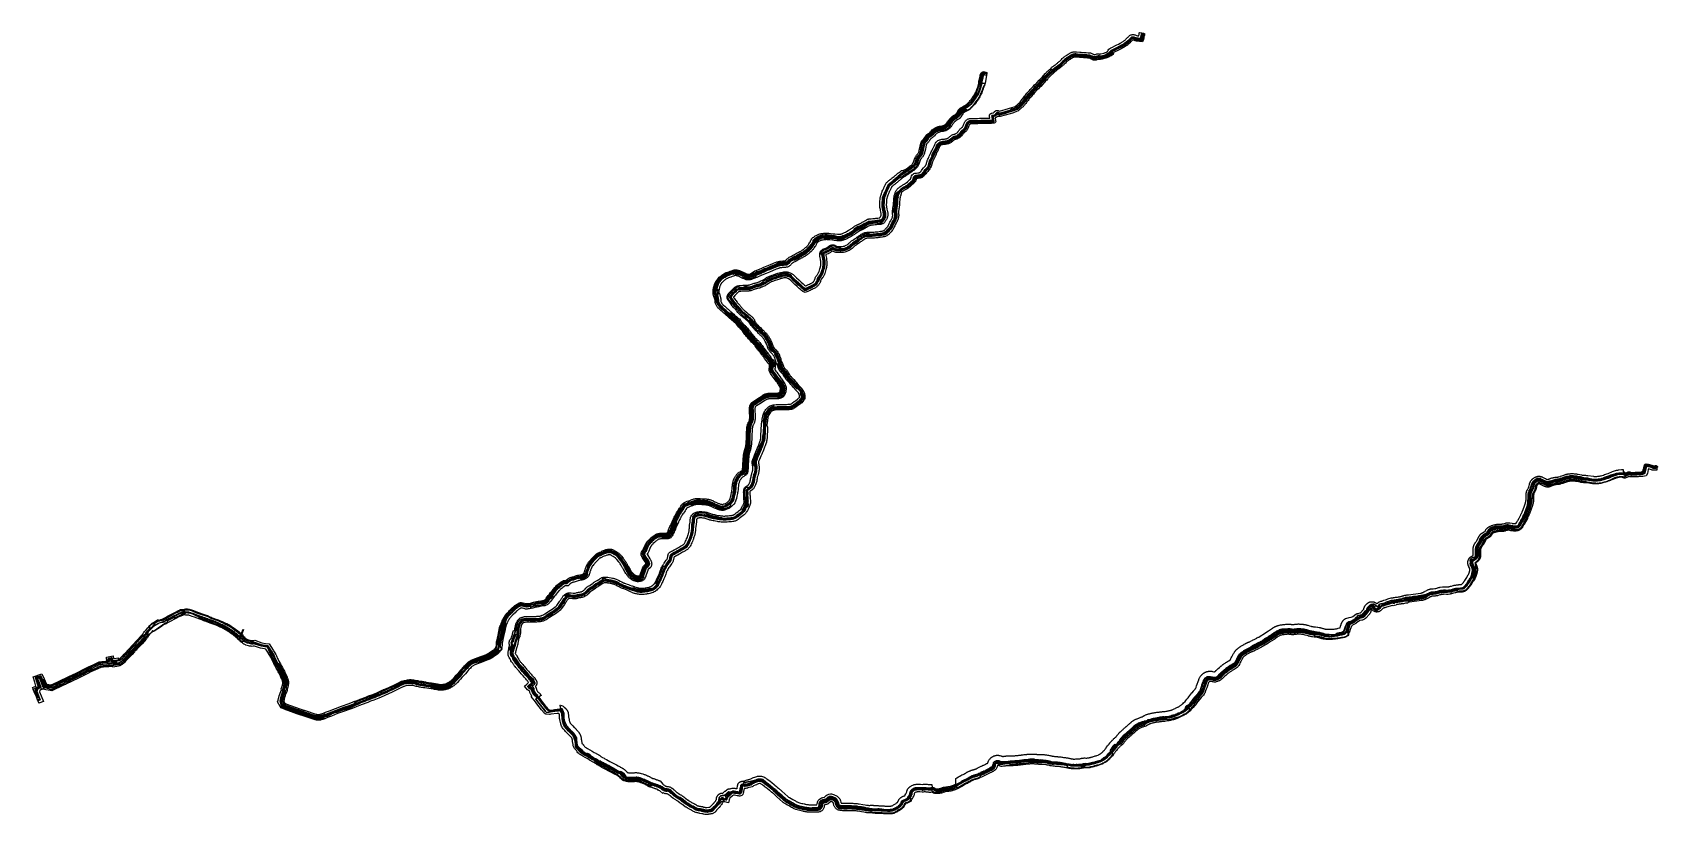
# Model space of a CAD drawing. Header units: inches. Extents: x 91426 to 118597, y 433843 to 446922.
import ezdxf

# ---------------------------------------------------------------- set-up
doc = ezdxf.new("R2010")
doc.units = ezdxf.units.IN
doc.header["$MEASUREMENT"] = 0
for name, color, linetype, true_color in [('As_waterkering_PWK', 7, 'Continuous', 0x8b0648), ('Beschermingszone_PWK', 7, 'Continuous', 0xde06d3), ('Kernzone_PWK', 7, 'Continuous', 0x33065f), ('Kruinlijnen_PWK', 7, 'Continuous', 0xda0676), ('Kunstwerken_PWK', 7, 'Continuous', 0x2f0602), ('Leggerbermen_PWK', 7, 'Continuous', 0xd60719), ('Referentiepunten_PWK', 7, 'Continuous', 0x7e0730)]:
    doc.layers.add(name, color=color, linetype=linetype, true_color=true_color)

msp = doc.modelspace()

# ---------------------------------------------------------------- linework, layer by layer
at = {"layer": 'As_waterkering_PWK'}
for points in [[(109457.0963, 446578.4495), (109457.304, 446578.6142), (109458.7592, 446584.1705), (109458.6269, 446590.5205), (109457.9655, 446595.9445), (109457.7009, 446601.5008), (109458.8915, 446605.6018), (109461.2728, 446609.4383), (109466.2999, 446613.5393), (109477.5447, 446619.3602), (109503.4739, 446632.1925), (109545.5427, 446652.6977), (109577.1605, 446668.4405), (109609.572, 446684.8447), (109638.0148, 446700.1905), (109656.8003, 446710.6416), (109665.3992, 446715.6687), (109676.7763, 446723.077), (109691.1962, 446732.4698), (109700.9858, 446739.3489), (109710.2462, 446745.3021), (109718.4483, 446751.2552), (109725.1952, 446756.8115), (109733.9264, 446765.1459), (109742.5254, 446773.2157), (109748.214, 446778.9042), (109759.0619, 446790.149), (109769.3807, 446800.0709), (109777.8474, 446808.4053), (109783.9328, 446814.7553), (109790.0182, 446819.9147), (109797.4266, 446826.6616), (109800.9985, 446829.8366), (109805.0995, 446832.747), (109809.0683, 446834.5991), (109812.7479, 446836.094)], [(109812.7479, 446836.094), (109813.3016, 446836.3189), (109817.5349, 446837.1127), (109822.2975, 446837.5096), (109826.9277, 446837.6418), (109832.2194, 446836.9804), (109837.3787, 446835.6575), (109843.9933, 446833.5408), (109853.3861, 446829.4397), (109866.8798, 446823.8835), (109875.0819, 446821.1054), (109882.2257, 446819.3856), (109888.0465, 446818.9887), (109899.0268, 446818.4595), (109910.6685, 446817.7981), (109920.4581, 446816.7397), (109929.4539, 446815.5491), (109938.5821, 446814.2262), (109949.43, 446811.7126), (109956.7061, 446810.1251), (109961.259, 446810.233), (109962.7915, 446817.5335), (109966.4957, 446834.07), (109971.655, 446855.369), (109977.2113, 446883.1503), (109980.254, 446899.4222), (109981.442, 446907.582), (109982.3543, 446912.4317)], [(107987.0007, 445739.6588), (107987.2761, 445740.0157), (108002.0928, 445760.2564), (108013.073, 445774.5439), (108022.3334, 445786.7147), (108041.1189, 445810.7919), (108053.6866, 445827.0638), (108060.5658, 445835.9273), (108077.8961, 445856.0357), (108091.5221, 445871.7785), (108113.7472, 445895.9879), (108133.1941, 445918.2129), (108146.9524, 445933.9557), (108163.7535, 445952.8734), (108172.6171, 445962.5307), (108180.6869, 445971.262), (108192.4609, 445983.036), (108217.7286, 446009.3621), (108236.911, 446028.809), (108254.9027, 446047.5944), (108296.9715, 446092.0445), (108311.1267, 446107.5227), (108331.632, 446128.6894), (108340.8924, 446138.3467), (108354.5185, 446153.5603), (108368.806, 446169.8322), (108378.5956, 446181.4739), (108390.5019, 446194.8354), (108397.5134, 446202.6406), (108403.7311, 446209.5198), (108412.7269, 446219.0448), (108423.4426, 446229.7604), (108430.454, 446236.7719), (108439.8468, 446245.5032), (108449.6364, 446253.9698), (108455.8541, 446258.8646), (108463.2624, 446264.5532), (108471.8614, 446271.0355), (108473.1545, 446272.07)], [(107032.6838, 445659.1266), (107014.9391, 445648.5643), (106992.7141, 445635.732), (106977.8974, 445626.8684), (106965.5943, 445618.5341), (106955.6724, 445610.7288), (106949.1901, 445604.5111), (106942.5755, 445596.0444), (106935.4317, 445584.7996), (106931.7275, 445577.3913), (106927.2296, 445568.3954), (106922.7317, 445559.135), (106917.8369, 445550.0068), (106913.6035, 445544.7152), (106908.1796, 445537.836), (106898.39, 445528.5755), (106888.4681, 445520.7703), (106870.3441, 445508.5995), (106851.9555, 445496.4286), (106836.6096, 445485.4484), (106825.1002, 445476.3202), (106817.1627, 445469.1765), (106807.3731, 445459.6514), (106796.3929, 445447.6129), (106788.3231, 445437.9556), (106780.7824, 445428.8274), (106774.0355, 445419.567), (106763.8491, 445406.0732), (106757.3668, 445396.5482), (106749.0324, 445384.1128), (106742.6823, 445375.1169), (106738.8459, 445369.5606), (106733.4219, 445363.7398), (106728.1302, 445358.5804), (106722.7063, 445353.9502), (106713.4458, 445346.4096), (106704.45, 445339.795), (106695.851, 445333.9741), (106688.9718, 445329.8731), (106678.6531, 445324.846), (106669.7895, 445321.5387), (106657.7509, 445317.3053), (106643.3311, 445314.2626), (106634.0707, 445312.6751), (106600.8654, 445308.4418), (106593.0602, 445306.722), (106583.006, 445304.3407), (106572.9518, 445301.4303), (106561.707, 445296.8001), (106550.9913, 445292.0376), (106542.6096, 445287.7576)], [(107489.238, 445445.5291), (107489.1988, 445445.8145), (107479.47, 445512.35), (107475.9515, 445523.6512), (107522.4887, 445534.7707), (107528.3917, 445539.3009), (107534.5692, 445548.3612), (107539.7858, 445550.5577), (107543.511, 445552.1262), (107545.1053, 445552.7541), (107545.2083, 445554.4015), (107545.826, 445561.3238), (107548.7089, 445564.1603), (107552.5424, 445566.9967), (107556.2592, 445567.6831), (107559.0047, 445567.2713), (107567.3787, 445564.1139), (107590.4414, 445555.7743), (107600.7373, 445555.7743), (107681.594, 445578.7683), (107719.0567, 445589.422), (107760.8633, 445601.3109), (107818.1171, 445618.3388), (107864.6544, 445634.6748), (107889.2478, 445647.0145), (107897.979, 445655.2166), (107915.7061, 445670.6947), (107943.3552, 445695.1687), (107952.6156, 445702.8417), (107961.2146, 445710.3823), (107968.6229, 445717.5261), (107975.5021, 445725.199), (107980.1323, 445730.7553), (107987.0007, 445739.6588)], [(106963.2922, 445261.909), (106968.099, 445267.6012), (106974.1845, 445273.1575), (106979.3439, 445278.3169), (106988.2074, 445285.196), (106996.9387, 445292.0752), (107004.4793, 445298.0284), (107010.8293, 445303.9815), (107016.2533, 445311.1253), (107020.7512, 445316.8138), (107024.72, 445323.1638), (107028.2919, 445330.3076), (107032.5252, 445340.0972), (107039.5367, 445357.4274), (107047.4742, 445378.065), (107049.0861, 445381.7185)], [(107049.0861, 445381.7185), (107051.443, 445387.0608), (107054.4857, 445393.4108), (107058.0576, 445399.8931), (107062.4232, 445407.0369), (107066.7888, 445413.2546), (107071.5513, 445418.2817), (107076.4461, 445422.6474), (107083.9868, 445426.7484), (107090.866, 445429.9234), (107096.0253, 445431.6432), (107101.5816, 445433.0984), (107107.1379, 445433.8922), (107114.2816, 445434.4213), (107129.7598, 445435.0828), (107149.339, 445434.5536), (107168.3451, 445434.1972)], [(107168.3451, 445434.1972), (107170.5057, 445434.1567), (107182.5443, 445434.1567), (107190.7464, 445434.6859), (107205.5631, 445435.0828), (107229.2433, 445435.8765), (107261.5225, 445437.1995), (107276.3392, 445437.7286), (107303.3268, 445437.9932), (107321.0539, 445438.2578), (107338.6487, 445438.5224), (107357.9634, 445438.6547), (107369.3405, 445438.787), (107379.9238, 445438.9193), (107393.4176, 445439.0516), (107404.001, 445439.3161), (107419.0822, 445439.5807), (107427.6812, 445439.8453), (107436.5448, 445440.5068), (107449.774, 445441.3005), (107461.8125, 445442.3588), (107477.8199, 445443.9464), (107487.3449, 445445.2693), (107489.238, 445445.5291)], [(106542.6096, 445287.7576), (106538.5559, 445285.6876), (106526.5173, 445278.6761), (106520.4319, 445275.1042), (106510.3777, 445267.8281), (106498.8683, 445258.3031), (106482.7287, 445241.7666), (106469.8964, 445227.3468), (106464.6047, 445221.7906), (106457.9901, 445215.5728), (106450.4495, 445208.9582), (106441.4536, 445202.8728), (106431.7963, 445196.7874), (106422.4036, 445190.9665), (106416.1859, 445186.9978), (106411.2911, 445183.1613), (106402.8244, 445174.5623), (106398.4587, 445169.7998), (106393.4316, 445162.9206), (106390.1244, 445157.2321), (106387.0816, 445151.0144), (106382.9806, 445143.4737), (106379.4087, 445136.5946), (106377.1597, 445132.4935), (106373.9847, 445127.5987), (106369.8837, 445122.307), (106363.4014, 445115.4278), (106353.6118, 445106.432), (106343.0284, 445095.3195), (106336.017, 445087.6465), (106332.1805, 445081.6934), (106330.0638, 445076.9309), (106326.8888, 445069.5225), (106324.5076, 445062.1142), (106322.2586, 445053.7798), (106313.9242, 445016.0766), (106305.9867, 444982.8713), (106297.2554, 444943.8452), (106292.7575, 444924.0014), (106290.3762, 444914.6087), (106287.7304, 444905.216), (106284.2908, 444896.617), (106280.5866, 444889.0763), (106276.3533, 444882.0649), (106270.9293, 444874.7888), (106265.1085, 444867.9096), (106257.3033, 444858.7815), (106250.1595, 444850.9763), (106242.8834, 444841.9804), (106237.9886, 444835.3658), (106234.0199, 444828.2221), (106230.8449, 444822.1366), (106227.6699, 444814.4637), (106223.8334, 444804.6741), (106217.0865, 444786.2855), (106205.3125, 444754.2709), (106198.6979, 444737.4698), (106194.7292, 444727.6802), (106190.2312, 444718.552), (106185.2041, 444710.2177), (106185.0933, 444710.0367)], [(106522.4519, 444953.7712), (106525.9794, 444960.0225), (106531.9325, 444971.135), (106535.5044, 444978.8079), (106545.4263, 444999.8423), (106551.3795, 445013.4684), (106557.5972, 445027.7559), (106562.0951, 445037.281), (106566.593, 445044.9539), (106572.5462, 445053.0237), (106579.2931, 445060.2998), (106586.4368, 445066.3852), (106591.8608, 445070.6185), (106599.1368, 445074.455), (106607.6035, 445078.0269), (106616.0702, 445080.6727), (106626.2567, 445083.3185), (106640.8088, 445085.8321), (106650.4661, 445087.2873), (106659.5943, 445088.3456), (106679.7475, 445090.816)], [(106679.7475, 445090.816), (106680.0995, 445090.8592), (106694.9162, 445092.7113), (106704.5735, 445094.1665), (106718.1996, 445097.0769), (106728.5184, 445099.3259), (106737.6465, 445102.5009), (106747.1715, 445106.6019), (106755.3736, 445111.2321), (106764.8986, 445116.7884), (106773.4976, 445123.0061), (106781.5674, 445130.2822), (106790.8279, 445137.9551), (106798.3685, 445144.702), (106805.6445, 445151.1843), (106811.4654, 445155.2854), (106818.3446, 445159.3864), (106825.7529, 445163.4875), (106834.4842, 445167.3239), (106841.2311, 445169.4406), (106848.7717, 445171.5573), (106858.6936, 445173.8062), (106866.2343, 445175.9229), (106874.1718, 445179.2302), (106881.977, 445182.5375), (106891.2374, 445187.5646), (106898.2489, 445192.8563), (106907.7739, 445199.8677), (106918.0927, 445208.2021), (106925.2365, 445214.5521), (106933.8354, 445222.7542), (106939.2594, 445228.7074), (106943.8896, 445234.2636), (106948.9167, 445241.5397), (106956.9865, 445253.1814), (106963.0719, 445261.6481), (106963.2922, 445261.909)], [(106332.3621, 444585.7567), (106342.6228, 444599.7915), (106363.7895, 444625.1916), (106377.2833, 444640.5375), (106388.2635, 444653.6344), (106397.3916, 444663.9531), (106403.2125, 444672.2875), (106407.975, 444680.7542), (106414.1927, 444693.7188), (106417.2354, 444702.3178), (106420.5427, 444713.0334), (106424.3792, 444728.1147), (106427.6865, 444740.947), (106430.9938, 444752.9856), (106434.3011, 444762.9075), (106437.3438, 444772.4325), (106442.9001, 444785.1325), (106449.9115, 444800.2138), (106455.7324, 444812.1201), (106465.1251, 444832.0962), (106480.8679, 444865.6983), (106491.7158, 444889.2463), (106498.7273, 444905.1213), (106506.6648, 444924.4359), (106510.8981, 444933.0349), (106515.5283, 444941.5016), (106522.4519, 444953.7712)], [(105968.2332, 444546.4854), (105956.0745, 444538.7673), (105944.036, 444529.6392), (105932.5266, 444520.7756), (105919.2974, 444510.1923), (105910.8307, 444502.7839), (105909.5091, 444501.5567)], [(106185.0933, 444710.0367), (106181.2354, 444703.7354), (106174.7531, 444695.1364), (106166.9479, 444686.5374), (106157.4228, 444677.1447), (106141.0186, 444663.9155), (106129.6415, 444654.2582), (106118.529, 444645.7915), (106101.7279, 444634.0175), (106096.1717, 444629.7842), (106085.5883, 444622.905), (106051.3247, 444600.6799), (106028.1736, 444585.4664), (106014.6799, 444576.4705), (105994.5715, 444563.3736), (105971.2881, 444548.4246), (105968.2332, 444546.4854)], [(106158.5145, 444465.858), (106160.7214, 444473.1882), (106165.087, 444487.7403), (106169.3204, 444500.9695), (106173.2891, 444507.5841), (106179.6391, 444512.3466), (106185.0631, 444516.0507), (106191.6777, 444518.432), (106200.0121, 444519.8872), (106212.3152, 444521.0778), (106232.5559, 444522.2685), (106248.8278, 444524.6497), (106259.9403, 444526.7664), (106270.656, 444530.0737), (106282.0331, 444534.8362), (106291.5581, 444540.7893), (106300.6862, 444548.1977), (106308.6238, 444555.4737), (106315.8998, 444564.0727), (106322.6467, 444572.2748), (106331.1134, 444584.0488), (106332.3621, 444585.7567)], [(105695.5254, 444258.0764), (105691.2261, 444247.3282), (105688.3157, 444238.5969), (105685.4052, 444228.9396), (105681.0396, 444214.7844), (105676.1448, 444200.6291), (105669.6625, 444183.2989), (105667.2812, 444177.2135), (105664.9, 444170.0697), (105662.5187, 444162.9259), (105661.4604, 444158.6926), (105659.476, 444150.0936), (105658.2854, 444142.553), (105656.4333, 444121.7831), (105655.1104, 444101.1456), (105654.1843, 444083.6831), (105652.8614, 444064.8976), (105651.9354, 444051.6684), (105651.6708, 444044.3924), (105651.6708, 444038.5715), (105651.5385, 444033.0153), (105651.9354, 444026.533), (105652.9937, 444017.0079), (105654.7135, 444005.234), (105657.7562, 443988.1683), (105660.9312, 443972.2933), (105663.7094, 443958.7995), (105668.3396, 443936.839), (105670.8531, 443924.5359), (105673.3667, 443911.8359), (105675.7479, 443900.591), (105676.674, 443894.6379), (105677.2031, 443887.7587), (105677.4677, 443881.541), (105677.3354, 443877.0431), (105677.0708, 443873.0743), (105676.8085, 443870.9098)], [(105725.1347, 444317.2851), (105721.3886, 444310.0346), (105715.7001, 444298.7898), (105711.2022, 444290.0585), (105707.2434, 444282.1883), (105703.5292, 444274.448), (105695.9886, 444259.2345), (105695.5254, 444258.0764)], [(105909.5091, 444501.5567), (105899.7182, 444492.4651), (105890.8546, 444483.9985), (105882.9171, 444477.913), (105871.2754, 444468.6526), (105857.3947, 444457.0782), (105848.2566, 444449.6026), (105840.1868, 444442.988), (105830.4072, 444435.1178), (105822.2051, 444428.3709), (105814.1353, 444422.55), (105803.4196, 444414.0834), (105793.4977, 444406.5427), (105782.2429, 444397.8764), (105772.7279, 444389.7416), (105766.5102, 444384.45), (105761.3508, 444379.5552), (105757.5143, 444375.5864), (105753.0164, 444371.3531), (105749.0476, 444366.7228), (105746.1372, 444362.4895), (105742.8199, 444356.469), (105740.571, 444351.9711), (105736.6022, 444343.5044), (105732.898, 444334.6409), (105729.3262, 444326.3065), (105725.4897, 444317.9721), (105725.1347, 444317.2851)], [(105861.4405, 443975.5209), (105862.2708, 443981.1945), (105865.7104, 443999.3185), (105868.3562, 444011.7539), (105869.985, 444020.797), (105871.3989, 444029.481), (105872.5896, 444039.9321), (105873.3833, 444052.7644), (105874.1771, 444076.9738), (105875.1031, 444099.1989), (105875.3677, 444117.852), (105876.0291, 444131.3458), (105877.4844, 444140.0771), (105879.2042, 444150.7927), (105880.1302, 444155.8198), (105882.9083, 444170.6365), (105884.7604, 444180.1615), (105887.274, 444192.2001), (105889.7875, 444200.9314), (105895.2115, 444216.5418), (105899.3125, 444227.9189), (105902.3552, 444235.5919), (105906.5886, 444244.3231), (105911.748, 444252.7898), (105915.8071, 444259.3722)], [(105915.8071, 444259.3722), (105916.6428, 444260.7273), (105921.9344, 444267.6065), (105926.9615, 444273.4273), (105933.3116, 444279.6451), (105941.5137, 444286.9211), (105949.0543, 444293.0066), (105958.1824, 444300.1503), (105969.0304, 444307.1618), (105976.7033, 444311.6597), (105984.5085, 444316.5545), (105993.5044, 444322.7722), (106005.0138, 444330.0483), (106027.5034, 444343.5421), (106044.4368, 444353.7285), (106057.0045, 444362.5921), (106067.7202, 444371.1911), (106088.3577, 444388.2567), (106104.7619, 444402.2797), (106118.6525, 444414.186), (106136.7765, 444430.061), (106146.963, 444440.6443), (106151.3287, 444447.5235), (106157.0172, 444460.885), (106158.5145, 444465.858)], [(105676.8085, 443870.9098), (105676.5417, 443868.7087), (105675.7479, 443863.1524), (105674.6896, 443857.8607), (105673.7635, 443853.2305), (105672.4406, 443847.0128), (105670.324, 443840.0013), (105668.4719, 443834.8419), (105664.9, 443826.5076), (105660.0052, 443816.9825), (105653.7875, 443806.5315), (105649.2895, 443799.3877), (105643.0718, 443791.0533), (105638.7062, 443785.4971), (105634.076, 443780.3377), (105631.0332, 443777.4272), (105626.5353, 443773.8554), (105623.3603, 443771.2095), (105618.4655, 443768.5637), (105613.703, 443766.0501), (105609.4697, 443764.7272), (105605.5009, 443763.5366), (105599.8124, 443762.346), (105595.7113, 443761.6845), (105568.5915, 443758.6418), (105532.4758, 443754.4085), (105521.6278, 443753.4824), (105512.1028, 443752.9532), (105483.1309, 443750.4397), (105456.5402, 443747.6616), (105437.4902, 443745.5449), (105428.362, 443744.3543), (105421.7474, 443743.5605), (105415.5297, 443742.3699), (105409.5766, 443740.6501), (105403.888, 443738.4011), (105395.9505, 443734.8292), (105381.2661, 443726.7594), (105342.9014, 443704.1375), (105329.6722, 443696.2), (105316.8399, 443688.9239), (105305.5951, 443682.3094), (105295.144, 443676.4885), (105285.7513, 443671.4614), (105275.6971, 443666.1697), (105265.3784, 443661.4072), (105251.3554, 443655.1895), (105239.7137, 443649.7655), (105232.57, 443646.1937), (105225.4262, 443642.0926), (105219.0762, 443638.5207), (105212.9907, 443635.6103), (105205.4501, 443630.5832), (105194.999, 443623.8363), (105183.9379, 443615.8578)], [(105686.2553, 443566.195), (105694.7892, 443571.0895), (105702.3298, 443577.0426), (105708.283, 443582.0697), (105714.8976, 443588.9489), (105722.4382, 443597.0187), (105743.3403, 443620.8312), (105761.4643, 443640.8073), (105767.5498, 443648.8771), (105773.6352, 443658.0053), (105779.5883, 443668.4563), (105783.954, 443677.7168), (105790.4363, 443691.6074), (105797.7123, 443708.5408), (105802.2102, 443718.0658), (105807.1051, 443727.7231), (105813.7196, 443739.3648), (105822.8478, 443755.6367), (105829.727, 443767.6753), (105834.2249, 443775.8774), (105840.4426, 443787.916), (105844.8083, 443797.441), (105847.9833, 443806.1722), (105851.4228, 443816.7556), (105853.9364, 443826.5452), (105856.9791, 443839.1129), (105858.6989, 443849.6963), (105859.2281, 443860.2796), (105858.8312, 443871.789), (105858.0374, 443883.9599), (105856.9791, 443901.0256), (105856.8468, 443913.1964), (105857.1114, 443929.7329), (105857.6406, 443942.0361), (105859.0958, 443956.7205), (105860.6833, 443970.3465), (105861.4405, 443975.5209)], [(104578.0568, 443484.3837), (104575.2113, 443483.21), (104567.4061, 443479.3735), (104560.139, 443475.359), (104544.9165, 443467.0704), (104532.8779, 443459.3974), (104523.6175, 443453.0474), (104514.6216, 443445.9037), (104508.1393, 443439.8182), (104504.9864, 443435.6427), (104502.528, 443431.59)], [(104854.8196, 443297.7604), (104861.7469, 443294.4671), (104868.4938, 443292.2181), (104874.9761, 443290.8952), (104881.9876, 443290.4983), (104890.7188, 443290.366), (104907.9168, 443290.2337), (104927.6283, 443290.1014), (104947.869, 443290.2337), (104965.8607, 443291.4243), (104980.0159, 443292.8796), (104998.4045, 443296.9806), (105009.3847, 443300.1556), (105021.5556, 443304.5212), (105028.9639, 443307.8285), (105043.7806, 443314.84), (105056.6129, 443321.8515), (105071.165, 443330.1859), (105084.1296, 443338.5203), (105098.2849, 443348.7067), (105110.3234, 443358.7609), (105119.8485, 443367.4922), (105137.4433, 443383.7641), (105144.1902, 443389.9818), (105152.26, 443396.7287), (105159.6683, 443402.0204), (105169.7225, 443408.7673), (105183.6132, 443417.4986), (105209.5424, 443434.5642), (105231.7674, 443449.3809), (105241.9539, 443457.4507), (105253.7279, 443466.5789), (105260.8717, 443472.2674), (105271.5873, 443479.6758), (105283.3613, 443487.481), (105297.9107, 443496.8879)], [(105183.9379, 443615.8578), (105178.8594, 443612.1946), (105164.7042, 443601.6113), (105154.2531, 443594.2029), (105144.7281, 443587.3237), (105132.8218, 443579.7831), (105123.0322, 443573.9623), (105113.1103, 443568.2737), (105091.4145, 443555.9706), (105066.279, 443541.9476), (105046.3029, 443530.8351), (105032.5446, 443523.6913), (105017.0664, 443515.8861), (105006.6153, 443510.7267), (104997.7518, 443506.4934), (104990.4757, 443503.7152), (104979.7601, 443499.6142), (104970.6319, 443496.3069), (104965.799, 443494.8479)], [(105297.9107, 443496.8879), (105298.7072, 443497.4029), (105310.6134, 443505.3404), (105322.652, 443512.2196), (105333.6322, 443517.9081), (105341.8343, 443521.3477), (105349.7718, 443524.5227), (105356.1219, 443526.3748), (105363.9271, 443527.9623), (105372.2615, 443529.1529), (105383.374, 443529.6821), (105409.5678, 443529.9467), (105427.1626, 443530.079), (105447.9325, 443530.4759), (105464.4689, 443530.8727), (105481.4023, 443532.0634), (105499.6586, 443533.5186), (105522.6774, 443535.7675), (105542.7858, 443537.355), (105555.3535, 443538.8103), (105566.3337, 443540.2655), (105588.9557, 443543.9696), (105612.7682, 443547.8061), (105627.0557, 443550.0551), (105643.4599, 443552.4363), (105654.7047, 443554.553), (105663.5683, 443556.6697), (105670.0506, 443558.654), (105675.8715, 443560.7707), (105685.7934, 443565.9301), (105686.2553, 443566.195)], [(104502.528, 443431.59), (104497.701, 443424.9293), (104495.307, 443419.8422), (104490.8091, 443410.4494), (104486.0466, 443400.6598), (104483.1362, 443394.839), (104478.2414, 443386.1077), (104472.8174, 443376.9796), (104467.5257, 443368.6452), (104457.0747, 443352.9024), (104447.285, 443339.2764), (104441.9934, 443331.868), (104437.0986, 443325.1211), (104430.2194, 443316.6545), (104424.2663, 443310.0399), (104419.1069, 443304.6159), (104413.9475, 443299.7211), (104404.1579, 443290.1961), (104391.3256, 443278.819), (104379.9485, 443268.7648), (104369.4974, 443259.6366), (104359.5755, 443251.5668), (104346.7432, 443241.5126), (104336.5567, 443234.2366), (104325.1796, 443227.2251), (104312.8764, 443219.9491), (104301.6316, 443213.9959), (104286.2858, 443205.7938), (104274.3795, 443199.1792), (104257.1815, 443189.6542), (104241.7034, 443181.4521), (104226.0929, 443172.7208), (104211.6731, 443164.7833), (104195.1366, 443155.7875), (104181.9074, 443148.6437), (104170.7949, 443142.6906), (104159.8147, 443136.7374), (104156.3755, 443134.8683)], [(104575.1872, 442826.1237), (104575.555, 442826.56), (104583.4047, 442835.5463), (104591.8714, 442846.262), (104598.2214, 442854.861), (104602.587, 442861.6079), (104606.9527, 442869.5454), (104612.2443, 442878.2766), (104615.8162, 442885.4204), (104619.785, 442895.4746), (104624.0183, 442907.91), (104632.0881, 442931.3257), (104638.7027, 442951.6987), (104644.9204, 442972.7331), (104649.6829, 442989.7987), (104652.858, 443003.2925), (104654.71, 443014.6696), (104656.8267, 443030.6769), (104657.4882, 443044.1707), (104657.4882, 443056.7385), (104657.3559, 443074.5979), (104656.1652, 443089.5469), (104654.71, 443107.8031), (104653.1225, 443117.8573), (104649.9475, 443137.4365), (104645.9788, 443160.9845), (104641.8777, 443187.8398), (104640.0256, 443203.5825), (104639.6288, 443214.0336), (104640.3779, 443220.0264)], [(104640.3779, 443220.0264), (104640.4225, 443220.3836), (104641.6131, 443225.8075), (104643.4652, 443231.4961), (104646.7725, 443236.6555), (104649.4184, 443239.8305), (104652.858, 443242.7409), (104658.0173, 443246.7097), (104665.0288, 443250.5461), (104674.157, 443254.6472), (104688.8414, 443259.8066), (104708.5529, 443267.6118), (104719.1362, 443271.8451), (104727.7352, 443275.417), (104733.9529, 443279.1212), (104740.0383, 443283.0899), (104748.505, 443288.5139), (104760.279, 443296.716), (104772.3176, 443305.8442), (104778.5353, 443310.3421), (104785.9436, 443315.5015), (104790.3093, 443317.8827), (104794.8072, 443319.3379), (104799.702, 443320.6609), (104804.5968, 443321.3223), (104808.8301, 443320.9254), (104813.1958, 443320.264), (104817.6937, 443319.3379), (104821.001, 443317.8827), (104825.2343, 443316.0306), (104832.5104, 443311.665), (104844.8135, 443303.8598), (104853.6771, 443298.3035), (104854.8196, 443297.7604)], [(103145.5261, 442901.2329), (103142.0929, 442900.3317), (103129.6574, 442895.7015), (103105.5803, 442887.1026), (103082.0323, 442878.3713), (103063.5114, 442871.3598), (103044.0645, 442863.6869), (103033.3489, 442859.0567), (103022.5009, 442853.8973), (103005.9645, 442845.4306), (102991.1478, 442836.9639), (102976.9925, 442827.9681), (102966.0123, 442819.3691), (102950.4018, 442806.6691), (102937.9664, 442795.5565), (102923.5466, 442779.9461), (102913.8893, 442769.0981), (102908.9945, 442762.8804), (102904.232, 442756.3981), (102901.057, 442751.371), (102896.8236, 442744.8887), (102891.6642, 442736.2898), (102887.4309, 442728.4845), (102881.61, 442716.1814), (102876.4507, 442703.4814), (102873.2757, 442695.8084), (102870.3652, 442686.9449), (102867.1902, 442676.8907), (102862.0308, 442658.1052), (102858.459, 442644.3469), (102856.4746, 442632.9698), (102853.2996, 442616.8301), (102851.4475, 442606.3791), (102850.3891, 442595.6634), (102849.86, 442587.7259), (102849.86, 442575.4228), (102850.786, 442562.4582), (102852.3735, 442547.906), (102854.0933, 442538.5133), (102856.3423, 442530.3112), (102865.9996, 442524.2258), (102879.8902, 442463.9007), (102886.9017, 442452.5236), (102886.035, 442422.492)], [(103508.3914, 442869.4517), (103495.4446, 442863.9515), (103482.3477, 442858.6598), (103467.2664, 442852.3098), (103454.4341, 442847.1504), (103443.983, 442843.3139), (103432.7382, 442839.4775), (103425.1976, 442837.2285), (103418.0538, 442835.641), (103410.6455, 442834.5827), (103404.9569, 442833.7889), (103399.0038, 442833.5243), (103394.9027, 442833.5243), (103385.9069, 442834.0535), (103378.6308, 442834.8472), (103371.7516, 442836.4347), (103363.8141, 442838.5514), (103354.8183, 442841.8587), (103343.7058, 442846.4889), (103326.7724, 442854.5587), (103300.5786, 442866.5973), (103280.6025, 442875.8577), (103262.8754, 442884.0598), (103251.2337, 442889.4838), (103242.587, 442893.495), (103234.168, 442896.363), (103224.2461, 442899.538), (103214.9857, 442901.9192), (103205.593, 442903.7713), (103195.5388, 442905.0943), (103183.2247, 442905.389), (103170.306, 442905.12), (103160.6957, 442904.4626), (103152.6762, 442903.1099), (103145.5261, 442901.2329)], [(104156.3755, 443134.8683), (104147.6438, 443130.1228), (104134.2823, 443122.9791), (104125.1542, 443118.2166), (104109.9406, 443109.7499), (104102.7969, 443105.5165), (104096.1823, 443101.0186), (104090.4937, 443096.9176), (104084.6729, 443092.155), (104078.7197, 443086.5988), (104071.3114, 443077.4706), (104065.0937, 443069.7977), (104057.6853, 443061.331), (104052.9228, 443056.7008), (104046.5728, 443052.3352), (104041.9426, 443049.8216), (104034.4019, 443047.1758), (104022.4957, 443044.53), (104012.9706, 443043.7362), (103989.2904, 443042.0164), (103974.7383, 443040.5612), (103955.5559, 443039.3706), (103945.3695, 443038.0476), (103930.9496, 443036.0633), (103920.6309, 443034.3435), (103910.5767, 443032.756), (103901.184, 443030.3747), (103891.9235, 443027.8612), (103881.3402, 443024.157), (103866.1266, 443018.0716), (103840.462, 443007.4882), (103829.7463, 443002.858), (103790.4556, 442986.3215), (103732.3795, 442962.1121), (103675.097, 442938.961), (103631.1761, 442920.4401), (103588.975, 442902.8453), (103550.6103, 442887.1026), (103515.6853, 442872.5504), (103508.3914, 442869.4517)], [(103149.223, 442571.7481), (103156.7685, 442579.4292), (103178.9935, 442602.1834), (103191.2967, 442614.4865), (103199.8957, 442622.2918), (103206.2457, 442627.4511), (103217.2259, 442632.2136), (103227.2801, 442635.7855), (103236.4082, 442637.5053), (103247.7853, 442639.0928), (103265.3802, 442640.8126), (103284.5625, 442643.3262), (103304.0094, 442645.1783), (103320.149, 442645.972), (103343.3001, 442646.3689), (103359.6911, 442646.5312)], [(103359.6911, 442646.5312), (103370.0231, 442646.6335), (103397.9367, 442647.8241), (103405.4773, 442648.4856), (103414.0763, 442649.8085), (103423.469, 442651.6606), (103433.5232, 442654.571), (103446.091, 442658.5397), (103461.8337, 442664.2283), (103478.5025, 442669.9168), (103491.864, 442674.8116), (103507.4744, 442679.971), (103520.7036, 442683.9398), (103530.3609, 442686.321), (103539.6213, 442688.1731), (103555.4964, 442692.0096), (103568.3287, 442695.3169), (103577.986, 442698.7565), (103591.8767, 442705.5034), (103599.1527, 442709.2076), (103611.059, 442714.6315), (103626.008, 442721.1138), (103640.957, 442727.1993), (103653.7893, 442732.4909), (103664.5049, 442737.7826), (103673.6331, 442742.942), (103681.0414, 442747.7045), (103700.7529, 442762.2566), (103713.7175, 442771.3848), (103727.6082, 442780.6452), (103736.4717, 442785.9369), (103749.1718, 442792.9483), (103759.0937, 442797.4463), (103769.0156, 442801.5473), (103781.5833, 442806.4421), (103796.7969, 442811.9984), (103810.8198, 442816.8932), (103830.7959, 442823.3755), (103868.4991, 442835.5463), (103904.8794, 442846.6589), (103926.9721, 442853.538), (103943.5086, 442857.9037), (103959.7805, 442861.7401), (103981.6087, 442866.2381), (103992.8535, 442867.6933), (104003.5692, 442869.1485), (104012.6973, 442869.9422), (104019.9734, 442870.0745), (104026.9848, 442869.5454), (104033.2025, 442868.487), (104039.288, 442867.2964), (104045.638, 442865.7089), (104051.8557, 442863.5922), (104060.5709, 442860.6509)], [(104060.5709, 442860.6509), (104062.4391, 442860.0204), (104073.9485, 442855.2578), (104085.8547, 442850.0985), (104095.7766, 442845.3359), (104102.6558, 442841.3672), (104109.1381, 442837.3984), (104114.959, 442833.562), (104120.3829, 442828.4026), (104135.9934, 442812.9244), (104158.483, 442790.6994), (104168.6695, 442781.3067), (104207.0341, 442745.8524), (104244.8696, 442710.9273), (104280.1916, 442678.5158), (104302.0197, 442659.0689), (104317.4979, 442646.2366), (104330.4625, 442634.8595), (104336.6802, 442629.8324), (104341.3105, 442626.7897), (104344.6178, 442625.4668), (104351.7615, 442628.5095), (104370.8116, 442636.1824), (104391.3168, 442646.3689), (104406.9273, 442654.1741), (104423.8606, 442662.2439), (104440.794, 442670.5783), (104456.9336, 442678.6481), (104472.1472, 442686.5856), (104483.1274, 442692.1419), (104490.9326, 442696.3752), (104498.8701, 442701.27), (104507.3368, 442707.7523), (104514.216, 442713.4409), (104519.9046, 442719.2617), (104526.6514, 442726.9347), (104532.7369, 442735.1368), (104538.9546, 442743.6035), (104544.7754, 442753.1285), (104549.2734, 442761.8597), (104552.713, 442770.7233), (104556.1525, 442782.365), (104558.9307, 442792.9483), (104561.1796, 442802.0765), (104563.5609, 442809.088), (104567.6619, 442816.0994), (104572.4245, 442822.8463), (104575.1872, 442826.1237)], [(102886.035, 442422.492), (102886.108, 442417.4662), (102886.3726, 442412.5714), (102889.4153, 442404.6339), (102893.7809, 442394.4474), (102897.8819, 442384.6578), (102900.2632, 442378.5724), (102904.7611, 442372.6192), (102912.8309, 442361.3744), (102921.033, 442349.7327), (102926.5893, 442342.4567), (102930.8226, 442337.6942), (102937.7018, 442331.6087), (102967.0706, 442306.4733), (102987.3113, 442288.217), (103016.1509, 442264.0076), (103024.2207, 442256.7315), (103039.302, 442242.9731), (103091.5573, 442195.6126), (103117.6188, 442172.0647), (103131.2449, 442158.9678), (103149.8981, 442142.6959), (103168.8158, 442126.4239), (103180.3252, 442117.0312), (103191.0409, 442108.8291), (103202.5503, 442100.3624), (103212.6045, 442092.5572), (103215.3826, 442089.7791), (103217.8961, 442087.2655), (103220.9388, 442084.2228), (103224.643, 442079.4603), (103229.5378, 442072.7134), (103233.1097, 442066.8926), (103236.8139, 442060.278), (103241.7087, 442052.0759), (103245.1483, 442046.5196), (103248.191, 442042.4186), (103253.0858, 442035.6717), (103258.3775, 442029.7185), (103264.1983, 442023.8977), (103275.1785, 442013.5789), (103286.4234, 442003.2602), (103297.5359, 441992.6768), (103305.0765, 441985.6653), (103312.7494, 441977.7278), (103320.0255, 441969.5257), (103328.0953, 441959.8684), (103338.6787, 441946.3746), (103363.4173, 441913.9631), (103374.0006, 441900.6016), (103390.934, 441878.5089), (103401.385, 441864.089), (103408.6611, 441855.4901), (103419.1122, 441843.1869), (103431.8122, 441828.7671), (103449.0101, 441809.5848), (103464.2237, 441793.5774), (103480.4956, 441775.9826), (103486.8456, 441769.2357), (103494.7831, 441761.0336), (103503.5144, 441752.1701), (103515.4207, 441741.1898), (103522.1676, 441734.7075), (103530.502, 441725.1825), (103538.5718, 441715.9221), (103542.4082, 441711.5565), (103546.377, 441705.6033), (103558.2833, 441690.3897), (103569.6604, 441675.4408), (103585.6677, 441654.1418), (103596.5156, 441639.8542), (103608.8188, 441623.5823), (103616.3594, 441613.925), (103622.974, 441605.0614), (103633.0282, 441591.7), (103654.5918, 441563.1249), (103669.6731, 441543.8103), (103687.7971, 441518.6748), (103703.5398, 441497.6404), (103719.4226, 441475.8932)], [(103146.403, 442408.4542), (103145.656, 442409.434), (103129.6487, 442430.2039), (103116.5518, 442447.4018), (103105.9684, 442460.631), (103098.5601, 442470.2883), (103094.8559, 442475.9769), (103091.9455, 442481.93), (103090.2257, 442488.0154), (103089.8288, 442492.3811), (103090.0934, 442496.3498), (103091.1517, 442501.1123), (103092.4746, 442505.7426), (103092.5356, 442505.8602)], [(103092.5356, 442505.8602), (103096.1788, 442512.8863), (103100.2798, 442519.3686), (103108.8788, 442529.6874), (103120.9174, 442542.5197), (103134.6757, 442556.9395), (103149.223, 442571.7481)], [(103461.464, 442081.9926), (103455.0868, 442090.8751), (103448.0753, 442100.5324), (103439.2118, 442111.5126), (103431.9357, 442119.847), (103425.0565, 442126.5939), (103420.1617, 442131.2241), (103411.1659, 442138.2356), (103398.2013, 442149.2158), (103371.7429, 442171.044), (103355.2064, 442184.0086), (103330.0709, 442204.2492), (103304.1417, 442226.4743), (103290.9125, 442238.116), (103281.2552, 442246.8473), (103268.026, 442260.4733), (103257.8395, 442272.6442), (103247.6531, 442285.4765), (103238.6572, 442296.7213), (103230.5874, 442306.9078), (103222.253, 442317.0943), (103212.8603, 442328.0745), (103204.6582, 442337.0703), (103196.9852, 442345.4047), (103186.5342, 442357.311), (103177.0092, 442368.5558), (103166.0289, 442382.7111), (103146.403, 442408.4542)], [(104110.6311, 441105.5366), (104100.8037, 441116.1481), (104088.6329, 441128.7158), (104079.3724, 441138.6377), (104069.7151, 441148.6919), (104062.3068, 441157.1586), (104055.4276, 441165.493), (104050.5328, 441172.3722), (104046.0349, 441180.0451), (104037.8328, 441196.8462), (104030.689, 441211.7952), (104026.8525, 441219.7327), (104023.0161, 441226.6119), (104019.1796, 441232.3004), (104015.0786, 441237.3275), (104009.7869, 441243.5452), (103999.9973, 441251.8796), (103988.4879, 441261.4047), (103977.6399, 441271.062), (103971.4222, 441277.9411), (103964.2784, 441287.0693), (103958.4576, 441295.8006), (103953.6951, 441304.2672), (103947.2128, 441318.9516), (103942.8472, 441330.9902), (103938.4815, 441343.5579), (103933.1898, 441356.6548), (103926.9721, 441371.3392), (103920.2252, 441387.3466), (103912.5523, 441404.2799), (103909.3773, 441411.6883), (103906.3346, 441420.4196), (103902.6304, 441432.1935), (103897.6033, 441451.3759), (103889.9304, 441477.5697), (103885.5647, 441490.9312), (103881.3314, 441501.9114), (103877.4949, 441511.9656), (103872.8647, 441523.3427), (103867.9699, 441532.7354), (103862.1491, 441542.3927), (103855.7991, 441551.3886), (103845.7449, 441564.2209), (103837.5428, 441573.8782), (103828.0178, 441584.197), (103815.7146, 441596.6324), (103806.0573, 441606.0251), (103801.5594, 441611.0522), (103796.4, 441617.0054), (103791.6375, 441623.7523), (103786.3458, 441631.9544), (103782.2448, 441639.2304), (103778.8052, 441645.3158), (103773.9104, 441654.9731), (103769.677, 441664.7628), (103764.6499, 441678.1242), (103762.2687, 441686.8555), (103756.8447, 441703.6566), (103752.6114, 441715.2983), (103749.9655, 441722.7066), (103747.3197, 441728.3952), (103739.6467, 441743.3442), (103734.8842, 441752.8692), (103730.6509, 441761.0713), (103722.1842, 441776.4171), (103709.8811, 441798.5099), (103701.679, 441812.6651), (103696.3873, 441821.3964), (103690.4342, 441830.6568), (103684.3487, 441839.3881), (103678.6602, 441847.061), (103671.9133, 441855.5277), (103665.9601, 441862.6715), (103660.2716, 441868.36), (103650.2174, 441877.8851), (103638.8403, 441888.6007), (103629.4476, 441897.4643), (103618.5996, 441908.1799), (103610.5298, 441916.1174), (103601.1371, 441925.3779), (103587.9079, 441938.0779), (103569.6516, 441956.731), (103555.8933, 441969.5634), (103546.1037, 441979.353), (103537.3724, 441988.7457), (103528.7734, 441998.2707), (103519.2484, 442008.0603), (103509.3265, 442019.4374), (103499.4046, 442030.8145), (103490.9379, 442041.6625), (103483.5296, 442050.9229), (103473.0785, 442064.8136), (103462.4952, 442080.5563), (103461.464, 442081.9926)], [(103719.4226, 441475.8932), (103729.3367, 441462.3185), (103743.7566, 441442.2101), (103759.1024, 441421.4402), (103765.0556, 441414.1642), (103769.8181, 441410.3277), (103774.5806, 441407.4173), (103778.6816, 441402.5225), (103783.5764, 441394.4527), (103788.4712, 441383.6048), (103791.7785, 441373.9474), (103794.5567, 441363.2318), (103795.8796, 441349.738), (103795.615, 441341.139), (103794.0275, 441328.8359), (103792.44, 441317.5911), (103791.1171, 441308.4629), (103789.6619, 441300.2608), (103787.6775, 441291.6619), (103786.8837, 441288.7514), (103786.4869, 441285.9733), (103786.2223, 441282.4014), (103786.7514, 441277.3743), (103789.1327, 441268.7754), (103792.44, 441260.8378), (103796.9379, 441253.2972), (103804.214, 441243.3753), (103815.1942, 441228.9555), (103829.7463, 441208.9794), (103847.0766, 441185.4314), (103850.1016, 441181.3598)], [(103850.1016, 441181.3598), (103881.8693, 441138.6001), (103900.1256, 441113.3323), (103909.9152, 441100.6323), (103918.9111, 441087.2708), (103930.2882, 441070.602), (103939.8132, 441055.5208), (103948.8091, 441040.1749), (103959.5247, 441021.654), (103964.6841, 441012.6582), (103969.9758, 441001.1488), (103973.4154, 440991.2269), (103975.3997, 440980.6435), (103976.3258, 440972.1768), (103976.3258, 440964.6362), (103975.532, 440954.3174), (103973.8122, 440938.707), (103971.2987, 440921.9059), (103968.6528, 440908.4121), (103965.6101, 440898.0934), (103961.5091, 440887.9069), (103958.3341, 440882.3506), (103956.4694, 440879.6158)], [(104220.9933, 440983.0926), (104183.2216, 441024.6021), (104163.907, 441044.8428), (104145.6507, 441066.9355), (104125.6746, 441089.2929), (104110.6311, 441105.5366)], [(103663.8015, 440819.3847), (103656.8408, 440815.014), (103560.5322, 440754.6889), (103501.3977, 440717.5149), (103492.4019, 440711.0326), (103482.3477, 440703.2274), (103476.9237, 440696.8773), (103470.4414, 440689.2044), (103465.1498, 440680.6054), (103462.6004, 440675.1425)], [(103791.8095, 440845.3106), (103786.6191, 440845.4412), (103771.6702, 440845.4412), (103757.6472, 440845.3089), (103750.2389, 440845.1766), (103741.1107, 440844.6474), (103731.3211, 440843.4568), (103722.3253, 440842.3985), (103713.0648, 440840.2818), (103703.4075, 440837.9005), (103691.8981, 440834.0641), (103683.8283, 440830.6245), (103674.9648, 440826.1266), (103668.2179, 440822.1578), (103663.8015, 440819.3847)], [(103956.4694, 440879.6158), (103954.3653, 440876.5298), (103948.8091, 440870.1798), (103943.6497, 440865.285), (103937.2997, 440861.3162), (103929.8913, 440857.7443), (103922.0861, 440854.5693), (103910.1798, 440850.8651), (103900.9194, 440848.7485), (103891.5266, 440846.6318), (103880.2818, 440844.912), (103872.212, 440843.986), (103863.613, 440843.7214), (103854.3526, 440843.8537), (103825.513, 440844.6474), (103807.6536, 440844.912), (103791.8095, 440845.3106)], [(103823.9805, 440643.918), (103839.2626, 440646.3795), (103863.3397, 440649.4222), (103881.7283, 440650.8774), (103898.1325, 440651.5389), (103916.2565, 440652.2003), (103962.2941, 440650.7451), (103983.3285, 440651.0097), (104014.4171, 440651.6711), (104036.2453, 440652.3326), (104056.2213, 440653.1264), (104070.2443, 440653.6555), (104080.5631, 440654.0524), (104090.0881, 440654.7139), (104100.5391, 440655.7722), (104107.1537, 440656.9628), (104119.4569, 440660.7993), (104132.4215, 440665.9587), (104142.2111, 440670.8535), (104165.3622, 440687.2577), (104193.0112, 440708.2921), (104211.6644, 440722.1827), (104246.9863, 440749.1703), (104261.1415, 440760.2828), (104271.0634, 440770.2047), (104280.5885, 440779.9943), (104287.5999, 440787.9318), (104291.3, 440792.873), (104295.2729, 440800.8964), (104297.9187, 440810.1569), (104299.6385, 440820.7402), (104300.61, 440827.54), (104300.8291, 440833.9694), (104300.4322, 440844.4205), (104298.7125, 440855.533), (104296.4635, 440865.8518), (104293.6854, 440877.3612), (104289.9812, 440888.4737), (104286.6739, 440897.3373), (104282.9697, 440905.2748), (104278.2072, 440913.7415), (104273.7093, 440921.5467), (104268.5499, 440928.8227), (104261.6707, 440937.4217), (104254.1301, 440946.2853), (104234.0217, 440968.7749), (104220.9933, 440983.0926)], [(103462.6004, 440675.1425), (103461.4456, 440672.6679), (103459.5935, 440666.4502), (103457.8737, 440658.7773), (103455.6247, 440646.7387), (103454.9633, 440635.7585), (103455.3601, 440623.323), (103456.1539, 440571.5969), (103456.6831, 440545.9322), (103457.2122, 440519.6062), (103457.3445, 440472.2456), (103456.8154, 440458.8842), (103455.757, 440444.7289), (103454.831, 440438.5112), (103453.5081, 440430.9706), (103451.5237, 440423.4299), (103449.1424, 440416.9476), (103446.3643, 440409.9361), (103442.2632, 440401.2049), (103435.9132, 440389.034), (103430.4893, 440379.509), (103427.7111, 440372.8944), (103424.8007, 440366.1475), (103420.6997, 440354.5058), (103417.9215, 440346.1714), (103415.408, 440335.7204), (103412.233, 440317.0672), (103411.1746, 440307.2776), (103409.7194, 440291.4026), (103407.7351, 440266.3994), (103406.6767, 440242.9837), (103405.0892, 440209.5139), (103402.3111, 440158.4492), (103396.3579, 440041.9), (103395.8288, 440029.7291), (103395.1673, 440020.601), (103394.2413, 440012.2666), (103393.3152, 440005.652), (103392.1246, 439999.4343), (103390.5371, 439991.7613), (103388.4204, 439983.9561), (103384.3194, 439969.8009), (103380.4829, 439957.1009), (103374.7944, 439937.2571), (103369.8996, 439921.2497), (103367.1214, 439912.1216), (103364.3433, 439902.9935), (103361.8298, 439893.4684), (103360.5068, 439886.457), (103358.6547, 439877.5934), (103357.3318, 439869.5236), (103356.0089, 439858.5434), (103354.9506, 439844.785), (103344.2349, 439691.9878), (103342.912, 439670.9534), (103341.1922, 439646.4794), (103339.8693, 439629.0169), (103338.4141, 439606.1304), (103337.2235, 439593.9595), (103336.0328, 439586.1543), (103334.5776, 439580.3334), (103332.8578, 439574.9095), (103328.6245, 439567.3688), (103325.1849, 439562.474), (103320.2901, 439557.7115), (103319.7992, 439557.3318)], [(103662.9639, 440337.995), (103663.182, 440341.9757), (103664.6372, 440362.481), (103665.9601, 440375.9748), (103668.2091, 440390.7915), (103671.2518, 440409.4446), (103674.03, 440428.2301), (103676.8081, 440447.9416), (103680.9091, 440475.5906), (103684.0841, 440497.6833), (103686.0685, 440506.4146), (103688.3175, 440515.0136), (103692.8154, 440527.5813), (103697.7102, 440538.5615), (103705.78, 440551.6584), (103717.1571, 440568.4595), (103729.7249, 440585.2606), (103741.7634, 440600.3419), (103746.6582, 440605.7658), (103756.8447, 440615.82), (103763.0624, 440621.5086), (103771.5291, 440626.9326), (103782.7739, 440632.3565), (103792.9604, 440636.7222), (103804.6021, 440640.294), (103819.5511, 440643.2045), (103823.9805, 440643.918)], [(103514.7084, 439688.7363), (103511.0463, 439705.7838), (103509.0619, 439716.7641), (103508.0036, 439724.8339), (103507.739, 439731.4485), (103508.4005, 439740.9735), (103510.6494, 439751.9537), (103515.2796, 439765.1829), (103521.1005, 439779.3381), (103530.7578, 439802.8861), (103542.6641, 439831.5935), (103554.7026, 439858.8456), (103563.1693, 439877.4988), (103567.7995, 439888.7436), (103574.1495, 439905.4124), (103583.8069, 439929.3572), (103596.2423, 439958.8583), (103615.4246, 440004.8959), (103624.2882, 440026.9886), (103630.6382, 440043.5251), (103637.1205, 440062.4429), (103640.6924, 440072.6294), (103642.6768, 440080.3023), (103645.5872, 440091.4148), (103647.7039, 440100.0138), (103649.8205, 440110.068), (103651.1434, 440123.0326), (103653.657, 440146.5805), (103655.7737, 440179.2567), (103656.5674, 440201.2171), (103658.0226, 440250.9589), (103659.2133, 440276.2266), (103661.0653, 440303.3465), (103662.9639, 440337.995)], [(103392.2273, 439294.6356), (103397.8044, 439298.0601), (103409.1815, 439304.1455), (103421.0878, 439311.5539), (103428.2315, 439317.6393), (103435.9045, 439326.106), (103439.8732, 439331.7945), (103447.2816, 439342.3779), (103451.2503, 439349.654), (103456.4097, 439358.6498), (103460.7754, 439367.3811), (103466.067, 439378.8905), (103470.4327, 439390.6645), (103474.1368, 439402.3061), (103476.7827, 439413.9478), (103480.09, 439429.8229), (103483.1327, 439450.1958), (103485.9108, 439467.6584), (103488.8212, 439483.5334), (103491.5994, 439497.0272), (103494.9067, 439511.5793), (103499.2723, 439526.5283), (103507.2098, 439549.4148), (103511.7078, 439562.1148), (103514.089, 439570.3169), (103515.6765, 439578.519), (103518.4546, 439597.3045), (103520.0421, 439610.9305), (103520.8359, 439622.043), (103520.8359, 439635.0077), (103520.0421, 439650.6181), (103519.2484, 439663.3181), (103518.4546, 439672.0494), (103514.8828, 439687.9244), (103514.7084, 439688.7363)], [(118582.863, 439654.2706), (118568.3816, 439652.9994), (118558.1951, 439651.941), (118548.0087, 439651.1473), (118542.1878, 439650.8827), (118537.293, 439651.015), (118530.1492, 439651.2796), (118523.7992, 439651.941), (118519.169, 439652.4702), (118510.1732, 439654.5869), (118453.9491, 439671.6525), (118435.0313, 439675.489), (118415.0553, 439678.7963), (118405.5302, 439680.1192), (118394.0208, 439622.043), (118379.8656, 439559.8658), (118367.3489, 439563.3752)], [(103319.7992, 439557.3318), (103313.2786, 439552.2875), (103306.0026, 439547.7896), (103294.6255, 439541.0427), (103281.3963, 439533.3698), (103271.0775, 439527.1521), (103264.9921, 439522.7864), (103258.642, 439517.6271), (103253.3504, 439512.6), (103247.9264, 439507.0437), (103242.1056, 439500.2968), (103237.343, 439494.476), (103231.3899, 439486.2739), (103224.7753, 439476.4843), (103217.6315, 439464.7103), (103210.4878, 439452.6717), (103204.9315, 439442.7498), (103199.3753, 439430.8436), (103195.2742, 439419.3342), (103191.3055, 439407.4279), (103187.2044, 439392.7435), (103184.0294, 439379.1174), (103182.1773, 439370.783), (103180.5898, 439363.3747), (103179.3992, 439353.8497), (103178.3408, 439338.3715), (103177.1502, 439317.4694), (103175.9596, 439300.4037), (103174.769, 439286.7776), (103173.9752, 439280.0308), (103171.1971, 439257.8057), (103169.4773, 439246.164), (103167.2283, 439232.6702), (103164.9794, 439221.1608), (103154.7929, 439178.9597), (103145.797, 439138.2138), (103139.7116, 439115.195), (103134.6845, 439099.4523), (103130.3189, 439089.1335), (103124.7626, 439078.8147), (103119.7355, 439071.0095), (103114.3115, 439064.6595), (103105.7126, 439056.4574), (103096.4521, 439046.4032), (103086.7948, 439037.0105), (103078.725, 439029.999), (103068.8031, 439022.4584), (103059.9396, 439016.1084), (103053.1927, 439012.0073), (103043.9322, 439006.9802), (103031.6291, 439001.2917), (103017.8707, 438995.4708), (103006.229, 438990.4437), (102991.9415, 438985.2843), (102989.3498, 438984.4071)], [(116765.4127, 439368.5881), (116760.7699, 439368.4793), (116755.2665, 439368.9026), (116751.2713, 439369.4847), (116744.5244, 439370.8341), (116740.688, 439371.866), (116732.9092, 439374.406), (116726.374, 439377.1047), (116719.3096, 439380.5179), (116708.6204, 439385.6773), (116693.9096, 439392.7416), (116674.3833, 439402.1079), (116640.1726, 439418.5915), (116635.463, 439420.814), (116630.9386, 439422.4809), (116626.6259, 439423.645), (116622.1809, 439424.5446), (116616.704, 439425.1532), (116610.3275, 439425.2061), (116603.373, 439424.3745), (116600.0617, 439423.645), (116598.0784, 439422.9421), (116597.3261, 439422.6287), (116596.6485, 439422.3486), (116595.4579, 439421.8723), (116588.9756, 439419.2265), (116584.0543, 439417.004), (116577.5191, 439413.5115), (116573.1799, 439410.8392), (116569.2112, 439408.1669), (116563.0464, 439403.4308), (116559.4216, 439400.2823), (116555.3999, 439396.3664), (116551.537, 439392.3183), (116547.3566, 439387.1854), (116543.3878, 439381.8143), (116539.7464, 439375.9674), (116538.0697, 439373.0831), (116534.339, 439365.4895), (116532.8574, 439361.997), (116530.1586, 439354.6416), (116527.8601, 439346.0673), (116522.6267, 439321.9041), (116520.4663, 439312.1174), (116517.7471, 439302.471), (116514.3894, 439292.9142), (116510.7646, 439284.1564), (116507.2721, 439276.9333), (116505.2083, 439272.9116), (116497.5354, 439259.4972), (116494.445, 439254.2716)], [(117115.1812, 439464.6229), (117112.5812, 439464.2754), (117103.915, 439462.8053), (117101.0709, 439462.2713), (117089.9222, 439459.9136), (117078.8925, 439457.0503), (117068.0048, 439453.6874), (117057.2816, 439449.8318), (117022.6538, 439436.4825), (117020.1988, 439435.6088), (116995.999, 439427.7011), (116991.5496, 439426.3608), (116965.1641, 439419.0766), (116953.2419, 439416.0986), (116941.1877, 439413.71), (116929.0307, 439411.9167), (116898.1109, 439408.1294), (116883.2618, 439405.9514), (116868.533, 439403.0704), (116853.9577, 439399.493), (116839.5687, 439395.2273), (116832.8814, 439393.2753), (116827.6251, 439391.8231), (116822.3509, 439390.068), (116818.9832, 439388.5), (116813.6021, 439385.8718), (116811.6065, 439384.9185), (116806.8401, 439382.7002), (116796.2828, 439377.6309), (116791.4095, 439375.2076), (116787.1688, 439373.3189), (116784.3357, 439372.2498), (116780.4246, 439370.9669), (116775.4355, 439369.7552), (116770.1702, 439368.9534), (116767.3549, 439368.6861), (116765.4127, 439368.5881)], [(117618.8178, 439426.6411), (117603.3357, 439424.8979), (117585.926, 439423.7037), (117562.2369, 439422.5972), (117550.6447, 439422.325), (117539.0524, 439422.5905), (117527.4848, 439423.3934), (117515.9669, 439424.7317), (117420.4306, 439438.0846), (117402.4696, 439440.2644), (117384.4415, 439441.793), (117366.3699, 439442.6684), (117355.8968, 439442.9859), (117345.2811, 439443.5338), (117334.6983, 439444.5325), (117324.1675, 439445.9801), (117313.7077, 439447.8741), (117255.4344, 439459.7108), (117243.3897, 439461.9024), (117231.2657, 439463.6008), (117195.7028, 439467.8448), (117182.5159, 439469.0284), (117169.2824, 439469.4388), (117156.0475, 439469.0745), (117142.8566, 439467.9369), (117121.2938, 439465.4399), (117115.1812, 439464.6229)], [(117832.1633, 439493.1946), (117798.8609, 439479.3107), (117777.6876, 439470.8053), (117756.3001, 439462.8538), (117734.7129, 439455.4619), (117712.9406, 439448.6344), (117690.9979, 439442.3759), (117671.9589, 439437.2127), (117655.021, 439433.0136), (117637.9161, 439429.5573), (117620.6767, 439426.8504), (117618.8178, 439426.6411)], [(118024.4102, 439535.5569), (118011.5945, 439538.4444), (118007.4475, 439537.8355), (118001.5308, 439537.1002), (117956.4057, 439532.0378), (117942.3728, 439530.1272), (117928.4456, 439527.5563), (117914.6554, 439524.3311), (117901.0327, 439520.4586), (117887.6079, 439515.9475), (117874.411, 439510.8078), (117832.1633, 439493.1946)], [(118024.4102, 439535.5569), (118039.865, 439533.2478), (118048.342, 439517.797), (118081.1504, 439532.2168), (118116.8693, 439549.8116), (118121.838, 439551.7994), (118127.7118, 439550.1901), (118132.5798, 439547.0118), (118133.4184, 439546.4643), (118135.2834, 439549.0349)], [(118142.0915, 439544.2056), (118144.5164, 439547.6424), (118139.95, 439549.274), (118137.7635, 439552.4534), (118135.2834, 439549.0349), (118137.684, 439545.968), (118142.0915, 439544.2056), (118140.9931, 439542.6488), (118144.9151, 439541.0804), (118171.7704, 439538.9637), (118226.5393, 439541.0804), (118270.8571, 439542.9325), (118290.9654, 439543.5939), (118349.5708, 439546.2398), (118353.6718, 439555.3679), (118356.5822, 439561.9825), (118358.0374, 439563.3054), (118359.6249, 439564.4961), (118362.4031, 439564.4961), (118365.7104, 439563.8346), (118367.3489, 439563.3752)], [(103312.3901, 438925.0569), (103316.1803, 438931.4792), (103330.3355, 438955.8209), (103343.1678, 438979.2365), (103352.4283, 438995.3762), (103361.2918, 439013.3679), (103364.7314, 439021.1731), (103368.9648, 439032.4179), (103373.1981, 439044.7211), (103374.9179, 439056.2305), (103375.7116, 439064.5648), (103375.9762, 439071.5763), (103375.5794, 439079.6461), (103374.521, 439096.1826), (103372.1398, 439117.3493), (103370.0231, 439139.7067), (103368.7002, 439160.6088), (103368.3033, 439173.0442), (103367.5095, 439190.3745), (103367.3773, 439212.8641), (103366.8481, 439233.8985), (103366.9804, 439248.3183), (103367.5095, 439256.1236), (103368.9648, 439263.7965), (103371.6106, 439270.9403), (103375.4471, 439278.084), (103379.2835, 439283.3757), (103384.1783, 439288.6674), (103390.2638, 439293.4299), (103392.2273, 439294.6356)], [(116494.445, 439254.2716), (116488.9364, 439244.0455), (116485.2215, 439235.7972), (116482.1986, 439227.1307), (116480.655, 439222.3496), (116479.1733, 439216.2113), (116477.7975, 439209.4909), (116477.3212, 439206.2894), (116476.6597, 439200.6273), (116476.2893, 439195.8648), (116476.0925, 439191.0325), (116474.4327, 439129.6502), (116474.0404, 439114.1348), (116473.5112, 439098.0746), (116472.7439, 439088.9994), (116471.9237, 439081.6969), (116470.9976, 439075.3998), (116469.8252, 439068.6968), (116468.4047, 439061.2181), (116467.2581, 439055.8565), (116465.3356, 439047.5655), (116464.0391, 439043.1205), (116461.6843, 439035.4211), (116459.991, 439030.6322), (116458.8268, 439027.3513), (116435.8609, 438965.1741), (116408.6736, 438891.0983), (116404.9046, 438881.01), (116401.5707, 438872.6147), (116396.8877, 438861.2456), (116393.8761, 438854.3695), (116389.056, 438843.6243), (116385.5978, 438836.3817), (116380.6687, 438826.2941), (116376.7444, 438818.6698), (116348.108, 438762.62), (116347.1952, 438760.8424), (116342.1982, 438751.0729), (116338.2824, 438743.6645), (116334.9486, 438737.5526), (116329.0749, 438727.5249), (116321.9046, 438715.8038), (116315.7398, 438705.8555), (116308.7019, 438694.4784), (116295.4992, 438673.0471), (116292.3242, 438668.1787), (116289.9429, 438665.0037), (116286.688, 438661.0665), (116283.2754, 438657.4366), (116279.1743, 438653.7325), (116276.1316, 438651.2189), (116273.5916, 438649.3404), (116267.6649, 438645.4774), (116266.7918, 438644.9747)], [(102427.3498, 439047.2357), (102419.382, 439044.4188), (102392.7914, 439034.7615), (102369.7726, 439025.1042), (102359.3215, 439020.7386), (102348.0767, 439015.7115), (102340.536, 439012.1396), (102335.9058, 439008.5677), (102331.011, 439003.8052), (102325.5871, 438997.0583), (102319.3693, 438988.0625), (102309.3151, 438972.3197), (102294.6307, 438950.0947), (102284.7088, 438935.4103), (102268.9661, 438913.0529), (102259.9703, 438899.2946), (102247.0056, 438879.5831), (102235.7608, 438861.4591), (102229.0139, 438850.3466), (102219.7535, 438832.7517), (102209.567, 438812.6434), (102199.3806, 438791.8735), (102187.2097, 438766.7381), (102183.3732, 438758.536), (102178.8753, 438748.3495), (102147.7867, 438677.3087), (102147.2636, 438676.0934)], [(102989.3498, 438984.4071), (102983.3425, 438982.3739), (102979.3738, 438981.051), (102974.7436, 438980.5218), (102968.7904, 438979.8604), (102963.8956, 438979.7281), (102957.9425, 438979.8604), (102949.8727, 438980.7864), (102939.4216, 438982.6385), (102927.7799, 438984.6229), (102914.5507, 438988.0625), (102899.8663, 438992.825), (102890.7382, 438996), (102878.6996, 439000.6302), (102863.8829, 439006.8479), (102850.3891, 439012.9333), (102838.7475, 439018.3573), (102827.5026, 439023.9136), (102815.4641, 439029.4698), (102804.2193, 439035.0261), (102793.5036, 439039.9209), (102785.4338, 439043.4928), (102777.6286, 439047.197), (102769.6911, 439050.7688), (102762.1504, 439053.547), (102753.0223, 439056.4574), (102745.0848, 439059.1032), (102736.3535, 439061.7491), (102727.6222, 439063.8657), (102719.6847, 439065.4532), (102709.4982, 439067.173), (102696.6659, 439068.8928), (102683.0399, 439070.2158), (102669.5461, 439071.5387), (102653.671, 439072.4647), (102622.5824, 439074.7137), (102585.1438, 439077.3595), (102568.7396, 439078.6824), (102556.8334, 439079.2116), (102546.6469, 439079.4762), (102538.3125, 439079.3439), (102528.126, 439078.1533), (102519.7916, 439076.5658), (102507.0916, 439074.1845), (102498.0957, 439072.0678), (102486.3218, 439068.6282), (102468.1978, 439062.8074), (102445.5758, 439053.6793), (102427.3498, 439047.2357)], [(102481.644, 438805.6829), (102484.4609, 438811.2258), (102489.7526, 438820.4862), (102495.0443, 438826.4394), (102499.5422, 438830.805), (102505.363, 438834.9061), (102509.9932, 438838.0811), (102518.8568, 438842.7113), (102531.4245, 438848.1352), (102538.9652, 438850.9134), (102543.5954, 438852.2363), (102553.1204, 438854.6175), (102561.3225, 438856.3373), (102571.2444, 438857.9248), (102581.034, 438858.8509), (102588.4424, 438858.8509), (102595.983, 438858.9832), (102606.6987, 438858.1894), (102620.7216, 438856.8665), (102639.507, 438855.0144), (102651.1487, 438854.0884), (102663.7165, 438852.8978), (102671.2571, 438852.104), (102676.6811, 438851.3103), (102682.2373, 438850.2519), (102687.6613, 438849.0613), (102692.0269, 438847.7384), (102699.0384, 438845.4894), (102705.5207, 438843.505), (102711.4739, 438841.3884), (102728.8041, 438834.3769), (102742.827, 438828.9529), (102756.4531, 438824.455), (102768.0948, 438820.8831), (102781.0594, 438816.9143), (102799.0511, 438812.681), (102817.9689, 438808.8445), (102834.3731, 438805.9341), (102854.2169, 438802.0977), (102888.3482, 438795.3508), (102900.7836, 438793.2341), (102909.9118, 438792.0435), (102922.7441, 438790.456), (102944.3077, 438788.3393), (102960.8442, 438787.0164), (102977.7775, 438785.4289), (102992.4619, 438784.8997), (102993.9591, 438784.9205)], [(103136.9351, 438798.8519), (103147.9049, 438801.3039), (103156.6362, 438803.6852), (103163.3831, 438806.1987), (103170.7914, 438809.6383), (103178.729, 438813.8716), (103188.5186, 438821.5446), (103204.6582, 438835.3029), (103221.5915, 438849.5905), (103229.9259, 438855.9405), (103253.7385, 438872.3447), (103274.2437, 438886.7645), (103288.5313, 438898.4062), (103297.924, 438906.7406), (103304.4063, 438913.6198), (103308.1105, 438918.1177), (103311.4178, 438923.4094), (103312.3901, 438925.0569)], [(102147.2636, 438676.0934), (102138.7908, 438656.4066), (102130.4565, 438637.7534), (102117.6241, 438608.9138), (102106.7762, 438585.895), (102098.4418, 438567.9033), (102087.197, 438545.0168), (102077.9366, 438527.1574), (102074.497, 438521.3365), (102072.4621, 438518.9837)], [(102439.2104, 438515.7674), (102441.466, 438523.6231), (102444.3765, 438535.0002), (102447.4192, 438548.0971), (102450.5942, 438561.9878), (102452.7108, 438570.8514), (102454.1661, 438579.8472), (102455.489, 438589.7691), (102457.7379, 438612.6556), (102459.3254, 438630.6473), (102460.7807, 438662.7942), (102461.4421, 438670.5995), (102463.0296, 438681.5797), (102466.0723, 438695.2058), (102468.3213, 438707.6412), (102470.5703, 438718.6214), (102471.4963, 438728.1465), (102472.8192, 438742.434), (102473.2161, 438753.5465), (102473.613, 438764.659), (102474.1421, 438776.3007), (102475.4651, 438787.4132), (102477.4494, 438796.5414), (102480.3599, 438803.156), (102481.644, 438805.6829)], [(102993.9591, 438784.9205), (103001.9869, 438785.032), (103014.9516, 438785.958), (103033.6047, 438787.1487), (103060.8569, 438790.1914), (103087.1829, 438793.1018), (103106.3653, 438794.6893), (103125.9445, 438796.6737), (103136.6601, 438798.7904), (103136.9351, 438798.8519)], [(116266.7918, 438644.9747), (116262.6908, 438642.7522), (116258.7823, 438641.0158), (116254.277, 438639.2597), (116250.6257, 438638.0956), (116246.2548, 438636.8302), (116238.6401, 438635.3703), (116230.2263, 438634.6295), (116223.8499, 438634.2326), (116211.7848, 438633.8887), (116205.2761, 438633.8887), (116196.3331, 438634.1003), (116188.475, 438634.5237), (116184.5062, 438634.8412), (116176.9127, 438635.5556), (116171.1448, 438636.2435), (116166.0383, 438636.9314), (116157.7568, 438638.2278), (116153.4441, 438639.0481), (116115.1233, 438645.867), (116107.0036, 438646.7828), (116098.8359, 438647.0202), (116090.6767, 438646.5775), (116082.5826, 438645.4579), (116074.6097, 438643.669), (116041.3135, 438633.7828), (116036.0218, 438632.2747), (116033.2436, 438631.6133), (116026.9466, 438630.158), (116022.88, 438629.3886), (116017.3422, 438628.3589), (116011.4269, 438627.4909), (115999.8849, 438626.2426), (115988.2908, 438625.6478), (115976.7021, 438625.5543), (115961.1975, 438625.3691), (115953.7362, 438625.1309), (115945.7987, 438624.7341), (115938.5226, 438624.2049), (115929.6591, 438623.2789), (115921.9597, 438622.2734), (115910.8472, 438620.4743), (115899.0996, 438618.0401), (115889.6188, 438615.7036), (115881.3196, 438613.6745), (115874.2284, 438611.7357), (115865.8414, 438609.4411), (115858.998, 438607.1922), (115850.4162, 438604.2288), (115843.9868, 438601.7947), (115835.5201, 438598.3021), (115827.8737, 438594.9419), (115823.5874, 438592.9046), (115819.2482, 438590.6821), (115814.4328, 438587.9834), (115811.3107, 438585.9461), (115806.4159, 438582.4536), (115802.9499, 438579.7548), (115800.304, 438577.5059), (115796.2294, 438573.3783), (115793.029, 438569.2765), (115791.4405, 438567.0019), (115789.4296, 438563.5358), (115787.26, 438559.3819), (115785.2492, 438555.4131), (115781.4656, 438548.2164), (115777.462, 438541.0986), (115774.5335, 438536.6806), (115772.8402, 438534.3258), (115769.3477, 438530.0924), (115767.7337, 438528.2668), (115765.0085, 438525.5151), (115762.4421, 438523.028), (115758.6585, 438519.8795), (115756.0391, 438517.8422), (115752.0968, 438515.0905), (115748.6308, 438513.0003), (115727.517, 438500.8294), (115707.0382, 438489.029), (115703.8103, 438487.1505), (115700.5559, 438485.0338), (115697.4437, 438482.621), (115694.8673, 438480.4829), (115690.8986, 438476.5142), (115686.3477, 438471.3813), (115684.9455, 438469.3969), (115683.1727, 438466.9098), (115680.3417, 438462.1473), (115678.6219, 438458.8664), (115676.4523, 438454.5802), (115674.415, 438450.6908), (115644.3054, 438391.5828), (115641.0245, 438385.5238), (115638.8285, 438381.608), (115634.0395, 438374.0144), (115631.2614, 438370.125), (115627.3985, 438364.7804), (115624.5674, 438361.2085), (115617.2649, 438352.4244), (115614.7249, 438349.2229), (115612.3436, 438345.8627), (115609.6978, 438342.0791), (115606.9726, 438337.6341), (115604.8559, 438333.9564), (115602.2365, 438328.9029), (115600.358, 438324.9341), (115598.6382, 438320.9124), (115597.3417, 438317.7374), (115596.204, 438314.6947), (115595.0663, 438311.2022), (115593.8228, 438307.1541), (115592.7909, 438303.1324), (115591.8648, 438299.1636), (115590.9653, 438294.8245), (115590.2509, 438290.4588), (115588.7428, 438279.0553), (115588.0813, 438271.3559), (115587.8167, 438264.265), (115587.8432, 438255.0046), (115587.949, 438248.4694), (115588.1607, 438232.2239), (115588.2665, 438222.4343), (115588.3709, 438210.9636)], [(101858.7398, 438482.994), (101852.908, 438479.4), (101842.7215, 438472.9177), (101828.434, 438462.8635), (101815.734, 438452.9416), (101804.6214, 438443.0197), (101797.0808, 438436.4051), (101789.4079, 438428.9968), (101770.887, 438411.0051), (101761.362, 438401.6123), (101752.6307, 438392.7488), (101745.8838, 438384.9435), (101740.063, 438378.1967), (101735.1682, 438371.8466), (101729.215, 438364.306), (101726.8338, 438361.131), (101723.5265, 438355.8393), (101720.6161, 438351.3414), (101716.9119, 438344.5945), (101713.4723, 438337.9799), (101709.5035, 438329.3809), (101701.3014, 438309.5371), (101684.5004, 438269.3204), (101673.917, 438249.0797), (101669.2868, 438241.4068), (101662.7451, 438230.003)], [(102072.4621, 438518.9837), (102070.2636, 438516.4417), (102065.898, 438512.2084), (102059.9449, 438508.5042), (102053.5948, 438505.5938), (102047.5094, 438504.4032), (102041.6886, 438504.2709), (101968.3988, 438505.1969), (101948.1582, 438504.4032), (101940.7498, 438503.874), (101930.4311, 438502.8157), (101919.3185, 438501.625), (101906.3539, 438500.0375), (101894.3154, 438497.7886), (101885.981, 438495.8042), (101880.8216, 438494.0844), (101872.8841, 438490.7771), (101864.2851, 438486.4115), (101858.7398, 438482.994)], [(102006.9768, 437981.4124), (102008.7391, 437984.6658), (102018.661, 438001.7315), (102024.085, 438010.4627), (102030.3027, 438019.3263), (102041.9444, 438034.8045), (102053.1892, 438051.2087), (102063.6403, 438066.1576), (102073.2976, 438079.7837), (102078.1924, 438087.0598), (102082.8226, 438094.9973), (102085.733, 438100.8181), (102087.982, 438107.4327), (102091.5539, 438121.7203), (102096.8455, 438147.2526), (102099.8883, 438163.7891), (102101.3435, 438170.8006), (102102.931, 438176.6214), (102104.9154, 438181.3839), (102108.2227, 438185.3527), (102114.5727, 438190.1152), (102123.0393, 438196.3329), (102132.5644, 438202.286), (102148.704, 438210.2236), (102175.6915, 438223.1882), (102187.7301, 438229.1413), (102210.7489, 438242.1059), (102232.5771, 438255.2028), (102250.3042, 438265.7862), (102268.9573, 438276.7664), (102282.9803, 438284.4393), (102304.9408, 438296.2133), (102318.6991, 438303.6217), (102326.9012, 438308.781), (102334.971, 438313.8081), (102342.644, 438319.629), (102348.2002, 438324.5238), (102355.4763, 438332.4613), (102362.8846, 438341.1926), (102369.3669, 438349.7915), (102376.1138, 438360.6395), (102382.8607, 438372.9426), (102391.592, 438391.5958), (102400.0587, 438409.7198), (102409.1868, 438431.548), (102418.3149, 438451.7886), (102421.8868, 438459.8584), (102424.665, 438467.1345), (102428.2368, 438478.5116), (102433.2639, 438494.5189), (102437.6296, 438510.2617), (102439.2104, 438515.7674)], [(100799.3093, 438085.5632), (100768.511, 438052.3616), (100753.6943, 438036.222), (100748.2704, 438029.0783), (100743.9047, 438021.9345), (100739.1422, 438014.5261), (100735.3057, 438007.1178), (100731.2047, 437997.3282), (100720.0922, 437969.4146), (100715.3297, 437957.1114), (100710.5672, 437945.9989), (100708.1859, 437940.0458), (100703.2911, 437926.1551), (100699.3223, 437914.5134), (100697.6025, 437908.0311), (100693.6338, 437892.1561), (100690.4588, 437879.4561), (100688.0775, 437871.5186), (100686.0654, 437866.3624)], [(101397.4268, 437887.2794), (101396.5008, 437888.5842), (101389.6216, 437898.903), (101378.906, 437915.7041), (101351.3893, 437965.7104), (101340.5413, 437985.6865), (101335.7788, 437994.4178), (101331.8101, 438001.9584), (101328.1059, 438008.4407), (101324.4017, 438013.997), (101319.7715, 438021.6699), (101314.2152, 438031.3272), (101307.2038, 438044.2918), (101299.6631, 438055.2721), (101293.5777, 438064.1356), (101288.1537, 438072.6023), (101282.9943, 438079.4815), (101277.835, 438086.7575), (101272.8079, 438093.5044), (101268.5745, 438098.5315), (101265.3995, 438102.1034), (101235.6338, 438138.4837), (101229.813, 438145.7597), (101222.6692, 438154.0941), (101217.7744, 438159.5181), (101212.2182, 438165.4712), (101206.6619, 438170.6306), (101200.4442, 438175.9223), (101193.3004, 438181.0817), (101177.8223, 438191.1359), (101161.1535, 438201.4546), (101139.7222, 438214.8161), (101125.0378, 438223.4151), (101115.5128, 438228.1776), (101107.5752, 438231.3526), (101102.6804, 438232.8078), (101096.595, 438234.263), (101091.0388, 438234.9245), (101083.895, 438235.1891), (101071.195, 438235.4537), (101061.9345, 438235.1891), (101054.3939, 438234.5276), (101049.3668, 438233.9985), (101041.0324, 438232.6755), (101033.3595, 438231.2203), (101025.2897, 438229.5005), (101015.8969, 438226.5901), (101001.874, 438221.9599), (100989.0417, 438217.462), (100965.4937, 438208.2015), (100950.0156, 438201.9838), (100937.8447, 438196.0307), (100928.9811, 438192.0619), (100917.2072, 438186.3734), (100909.5342, 438183.1984), (100902.3905, 438180.1556), (100896.1727, 438177.9067), (100888.8967, 438174.7317), (100883.4727, 438172.0858), (100879.2394, 438169.7046), (100875.9321, 438166.9264), (100866.5393, 438157.7983), (100856.2206, 438146.8181), (100842.7268, 438132.6628), (100814.284, 438101.7065), (100799.3093, 438085.5632)], [(101662.7451, 438230.003), (101659.4972, 438224.3411), (101650.5013, 438209.3922), (101647.4586, 438203.439), (101646.4003, 438199.9994), (101646.1357, 438196.4275), (101646.268, 438193.5171), (101647.4586, 438189.1515), (101648.9138, 438185.4473), (101652.7503, 438177.7744), (101658.4388, 438168.2494), (101664.6566, 438159.1212), (101706.8577, 438094.8273), (101710.0327, 438089.4034), (101713.8692, 438081.8627), (101717.1765, 438075.1158), (101720.3515, 438067.5752), (101722.9973, 438060.5637), (101725.2463, 438054.346), (101727.2307, 438046.0116), (101728.4213, 438040.7199), (101728.8182, 438035.1637), (101728.9504, 438031.0626), (101728.5536, 438026.8293), (101727.3629, 438021.273), (101725.7754, 438016.5105), (101723.2619, 438011.748), (101718.3671, 438006.9855), (101685.8233, 437977.749), (101680.9285, 437972.4573), (101678.1503, 437968.6208), (101677.4898, 437967.7401)], [(115588.3709, 438210.9636), (115588.4588, 438209.3504), (115588.4958, 438206.3506), (115588.5329, 438203.3508), (115588.57, 438200.351), (115588.607, 438197.3513), (115588.6441, 438194.3515), (115588.6811, 438191.3517), (115588.7182, 438188.352), (115588.745, 438186.1825), (115588.7553, 438185.3522), (115588.7923, 438182.3524), (115588.8221, 438179.9441), (115588.8275, 438179.3328), (115588.7892, 438176.353), (115588.6438, 438173.3789), (115588.6194, 438173.0251), (115588.388, 438170.3651), (115588.0263, 438167.3898), (115587.5573, 438164.4268), (115586.9819, 438161.4827), (115586.3007, 438158.5612), (115585.5147, 438155.6661), (115584.6249, 438152.8013), (115583.6325, 438149.9703), (115582.5393, 438147.1785), (115581.4364, 438144.6273), (115581.4261, 438144.6046), (115581.335, 438144.404), (115580.0529, 438141.7176), (115578.664, 438139.0586), (115577.1803, 438136.4513), (115575.6036, 438133.8992), (115573.9392, 438131.4106), (115572.615, 438129.5603), (115572.1679, 438128.9589), (115570.3366, 438126.6067), (115568.4097, 438124.3076), (115566.4011, 438122.0794), (115564.3135, 438119.9251), (115562.1586, 438117.8559), (115561.0427, 438116.841), (115559.921, 438115.8392), (115558.3149, 438114.4049), (115557.6676, 438113.8326), (115555.389, 438111.9082), (115553.0305, 438110.0544), (115550.6081, 438108.2848), (115548.125, 438106.6016), (115545.5841, 438105.0069), (115542.9887, 438103.5026), (115540.3419, 438102.0906), (115537.6471, 438100.7726), (115534.9248, 438099.5581), (115534.3138, 438099.301), (115532.1386, 438098.3957), (115529.369, 438097.2428), (115527.83, 438096.6023), (115526.6308, 438096.0823), (115523.8856, 438094.7315), (115523.2589, 438094.3896), (115521.3298, 438093.2517), (115518.83, 438091.573), (115516.4576, 438089.7378), (115514.2135, 438087.7478), (115512.1078, 438085.6119), (115510.1398, 438083.328), (115508.9253, 438081.7484), (115508.3653, 438080.9673), (115506.712, 438078.4281), (115505.2475, 438075.8106), (115503.9582, 438073.0937), (115503.0254, 438070.7707), (115502.8718, 438070.3475), (115501.9481, 438067.4538), (115501.2295, 438064.5419), (115500.7076, 438061.5883), (115500.3847, 438058.6064), (115500.2616, 438055.5915), (115500.2854, 438053.7743), (115500.3383, 438052.6392), (115500.6203, 438049.625), (115501.0991, 438046.6641), (115501.7815, 438043.7146), (115502.0972, 438042.5913), (115502.6085, 438040.8601), (115503.4583, 438037.983), (115504.308, 438035.1059), (115504.5128, 438034.4125), (115505.1192, 438032.4238), (115505.1738, 438032.2507), (115506.1207, 438029.3869), (115507.135, 438026.5636), (115508.2213, 438023.7673), (115509.3787, 438020.9997), (115510.6116, 438018.2517), (115511.0208, 438017.3794), (115511.8883, 438015.5501), (115513.1737, 438012.8395), (115514.4591, 438010.1288), (115515.0743, 438008.8315), (115515.7445, 438007.4181), (115517.0299, 438004.7075), (115518.3154, 438001.9968), (115519.6008, 437999.2861), (115520.8862, 437996.5755), (115522.1716, 437993.8648), (115523.457, 437991.1541), (115524.7424, 437988.4435), (115526.0279, 437985.7328), (115526.0678, 437985.6485), (115527.2769, 437983.0048), (115528.4459, 437980.2468), (115529.3206, 437978.0268), (115529.5444, 437977.4343), (115530.5511, 437974.6249), (115531.4824, 437971.7732), (115532.3323, 437968.8962), (115533.1001, 437965.9962), (115533.7853, 437963.0756), (115534.3872, 437960.1367), (115534.9054, 437957.1819), (115535.3394, 437954.2136), (115535.6886, 437951.237), (115535.9183, 437948.7064), (115535.9547, 437948.2293), (115536.1335, 437945.2514), (115536.2281, 437942.253), (115536.2376, 437939.2531), (115536.1618, 437936.2541), (115536.0008, 437933.2585), (115535.7548, 437930.2687), (115535.424, 437927.2871), (115535.0086, 437924.3161), (115534.5117, 437921.3737), (115534.4059, 437920.8063), (115533.9906, 437918.6098), (115533.9529, 437918.4101), (115533.3955, 437915.4623), (115532.8381, 437912.5146), (115532.2807, 437909.5668), (115531.9945, 437908.0528), (115531.7194, 437906.6163), (115531.1346, 437903.6773), (115530.5209, 437900.7408), (115529.8788, 437897.8103), (115529.2086, 437894.8862), (115528.5102, 437891.9686), (115527.7836, 437889.0579), (115527.0291, 437886.1544), (115526.2466, 437883.2582), (115525.4362, 437880.3698), (115524.598, 437877.4893), (115523.732, 437874.617), (115522.8385, 437871.7532), (115522.3985, 437870.4116)], [(100610.4771, 437813.5028), (100603.2784, 437811.8549), (100591.5044, 437810.1351), (100572.8513, 437807.357), (100561.2096, 437806.1663), (100549.0387, 437804.8434), (100542.821, 437803.5205), (100534.4866, 437801.007), (100518.7439, 437795.4507), (100498.2386, 437788.3069), (100481.4375, 437782.2215), (100466.8854, 437777.9882), (100457.8896, 437775.4746), (100447.5708, 437772.8288), (100440.8239, 437771.3736), (100433.4156, 437769.5215), (100428.3885, 437768.0663), (100420.9801, 437764.3621), (100413.9686, 437760.6579), (100408.677, 437757.6152), (100401.004, 437751.3975), (100383.9384, 437736.1839), (100362.7717, 437716.737), (100360.5227, 437716.6047), (100354.1727, 437716.2078), (100341.8695, 437716.737), (100332.4768, 437717.3985), (100322.2903, 437716.8693), (100316.3372, 437715.5464), (100310.7809, 437713.8266), (100305.357, 437711.5776), (100298.8747, 437707.0797), (100290.5403, 437701.3911), (100282.8673, 437695.1734), (100262.8913, 437680.3567), (100247.81, 437668.3182), (100216.5891, 437641.8598), (100205.6089, 437631.1441), (100198.9943, 437623.7358), (100190.6599, 437613.8139), (100161.6879, 437580.8732), (100143.2994, 437558.7804), (100132.4514, 437545.5512), (100117.8993, 437528.4856), (100099.9076, 437505.8637), (100078.6086, 437479.0084), (100062.8659, 437458.7677), (100047.2554, 437437.7333), (100041.2292, 437429.7743)], [(100396.7611, 437501.3239), (100398.3494, 437501.5357), (100405.8901, 437502.3294), (100414.2245, 437502.1971), (100425.7339, 437500.8742), (100462.6433, 437495.4502), (100470.4485, 437494.7888), (100477.46, 437494.2596), (100483.4132, 437493.8627), (100488.8371, 437493.7305), (100494.658, 437494.3919), (100504.9767, 437495.9794), (100514.634, 437498.7575), (100525.482, 437501.2711), (100539.9018, 437505.1076), (100553.7925, 437508.5471), (100565.831, 437511.3253), (100579.7217, 437513.7065), (100595.4757, 437516.4445), (100603.2809, 437518.032), (100610.5457, 437519.5274), (100619.9384, 437522.7024), (100632.1093, 437527.3326), (100643.6187, 437532.7566), (100652.2177, 437537.6514), (100659.8906, 437542.9431), (100670.3417, 437549.9545), (100677.0885, 437554.9816), (100685.4229, 437562.1254), (100691.5084, 437566.8879), (100696.5355, 437571.7827), (100700.9011, 437576.9421), (100706.9865, 437584.615), (100714.1303, 437595.4629), (100718.3636, 437599.9609), (100722.4647, 437604.0619), (100727.8886, 437608.8244), (100733.048, 437612.1317), (100738.472, 437614.7776), (100752.2304, 437621.6567), (100759.5064, 437625.7578), (100770.3544, 437631.9755), (100780.8054, 437638.987), (100799.7232, 437652.6131), (100811.894, 437661.6089), (100828.1659, 437673.9121), (100835.8389, 437679.8652), (100843.9087, 437685.1569), (100852.2431, 437690.7131), (100859.3868, 437694.9465), (100870.7639, 437701.6934), (100893.5181, 437714.9226), (100920.5057, 437732.6497), (100939.5557, 437745.0851), (100946.3026, 437749.4508), (100953.711, 437754.2133), (100959.0026, 437756.9914), (100964.2943, 437759.1081), (100970.512, 437760.9602), (100979.3756, 437763.3414), (100986.2548, 437764.2675), (100996.309, 437765.1935), (101003.7173, 437765.1935), (101015.4913, 437764.6643), (101025.1486, 437763.4737), (101038.3778, 437761.2247), (101057.6924, 437757.1237), (101091.03, 437751.4351), (101112.329, 437747.9955), (101123.8384, 437745.482), (101133.7603, 437742.8362), (101142.0947, 437740.5872), (101153.0749, 437737.5445), (101164.9812, 437733.0466), (101176.3583, 437728.5486), (101200.8323, 437717.7007), (101229.4074, 437703.81), (101258.1147, 437688.1996), (101274.3866, 437679.7329), (101281.9273, 437675.6319), (101291.0554, 437671.3985), (101298.4637, 437667.6943), (101306.4013, 437664.387), (101324.9221, 437658.1693), (101354.6878, 437648.9089), (101373.341, 437642.4266), (101395.1691, 437633.9599), (101425.464, 437622.9797), (101435.2408, 437619.3297)], [(100686.0654, 437866.3624), (100685.9609, 437866.0946), (100683.1827, 437860.8029), (100678.8171, 437854.5852), (100675.2452, 437849.8227), (100670.2181, 437844.9279), (100664.6619, 437840.1654), (100658.5764, 437835.4029), (100652.3587, 437830.9049), (100644.6858, 437826.5393), (100637.0128, 437822.306), (100629.4722, 437818.7341), (100621.667, 437816.0882), (100614.2586, 437814.3684), (100610.4771, 437813.5028)], [(101614.0887, 437807.971), (101613.0627, 437806.8278), (101607.2419, 437802.5945), (101600.6273, 437798.6257), (101591.2345, 437794.7892), (101583.6939, 437792.5403), (101574.1689, 437790.0267), (101566.6282, 437788.5715), (101558.6907, 437787.6455), (101549.8272, 437786.984), (101543.2126, 437786.8517), (101535.6719, 437787.5132), (101528.1313, 437788.8361), (101518.3417, 437791.7465), (101508.1552, 437795.0538), (101501.0114, 437798.3611), (101492.4125, 437802.3299), (101483.152, 437806.6955), (101473.0979, 437812.2518), (101463.176, 437818.3372), (101454.9739, 437824.0258), (101445.3165, 437831.5664), (101436.3207, 437839.7685), (101427.9863, 437848.3675), (101422.2977, 437854.8498), (101408.1425, 437872.18), (101397.4268, 437887.2794)], [(101435.2408, 437619.3297), (101435.3859, 437619.2755), (101469.5172, 437607.7661), (101477.0578, 437605.3848), (101495.0496, 437599.1671), (101511.3215, 437593.6109), (101520.4496, 437590.3036), (101527.1965, 437588.5838), (101534.3403, 437587.1286), (101549.4215, 437584.2181), (101568.3393, 437581.7046), (101581.9654, 437579.5879), (101593.607, 437578.5296), (101603.7935, 437577.6035), (101620.33, 437577.0744), (101634.353, 437576.9421), (101648.6405, 437578.0004), (101667.0291, 437580.514), (101682.6395, 437583.0275), (101695.2072, 437585.2765), (101712.9344, 437588.5838), (101733.7042, 437593.4786), (101749.7115, 437597.7119), (101763.2053, 437601.813), (101781.197, 437607.3692), (101794.5585, 437613.5869), (101804.4804, 437619.2755), (101813.0794, 437626.0224), (101828.5575, 437638.5901), (101842.3159, 437650.6287), (101850.7826, 437658.1693), (101860.8367, 437668.3558), (101864.6732, 437673.5152), (101871.817, 437684.4954), (101876.1826, 437691.7715), (101881.7389, 437701.6934), (101892.1899, 437721.4049), (101904.0962, 437745.3497), (101912.8275, 437763.8706), (101930.9515, 437805.1457), (101947.0911, 437841.1291), (101954.3671, 437857.5333), (101957.013, 437864.5447), (101962.5692, 437880.8166), (101969.0515, 437900.925), (101973.5495, 437916.1386), (101976.5922, 437926.0605), (101981.6193, 437937.8345), (101990.2183, 437951.8574), (101998.4204, 437965.6158), (102006.9768, 437981.4124)], [(101677.4898, 437967.7401), (101676.166, 437965.975), (101674.9753, 437963.8583), (101672.0649, 437957.5083), (101669.4191, 437950.7614), (101666.2441, 437942.427), (101640.4471, 437869.005), (101629.7315, 437837.7841), (101626.6888, 437828.9206), (101624.1752, 437823.0997), (101621.794, 437818.0726), (101617.6929, 437811.9872), (101614.0887, 437807.971)], [(115522.3985, 437870.4116), (115521.9173, 437868.8981), (115520.9687, 437866.052), (115519.9926, 437863.2153), (115518.9893, 437860.388), (115517.9587, 437857.5706), (115516.901, 437854.7633), (115515.8178, 437851.9699), (115515.3671, 437850.8307), (115514.7037, 437849.1773), (115513.5663, 437846.4042), (115512.4012, 437843.6397), (115511.2095, 437840.8866), (115509.9917, 437838.1462), (115508.9776, 437835.9168), (115508.9002, 437835.7485), (115508.7442, 437835.4102), (115507.4758, 437832.6979), (115506.1788, 437829.9928), (115504.8568, 437827.3023), (115503.9603, 437825.5144), (115503.5048, 437824.6167), (115502.1334, 437821.9566), (115501.308, 437820.3853), (115500.73, 437819.2976), (115499.306, 437816.6616), (115497.8553, 437814.0369), (115496.6112, 437811.8325), (115496.3786, 437811.4243), (115494.8934, 437808.8177), (115493.4082, 437806.2111), (115491.9231, 437803.6045), (115490.4379, 437800.998), (115490.2126, 437800.6026), (115488.9527, 437798.3914), (115487.4676, 437795.7848), (115485.9824, 437793.1782), (115485.1713, 437791.7546), (115484.4972, 437790.5716), (115483.0121, 437787.965), (115481.5269, 437785.3585), (115480.2197, 437783.0642), (115480.0417, 437782.7519), (115478.5566, 437780.1453), (115477.0714, 437777.5387), (115476.3163, 437776.2134), (115475.5804, 437774.9307), (115474.0664, 437772.3456), (115472.5193, 437769.7753), (115470.9415, 437767.2237), (115469.3372, 437764.6975), (115469.1662, 437764.4321), (115467.7067, 437762.1704), (115466.0801, 437759.6497), (115464.4535, 437757.1289), (115462.8269, 437754.6082), (115462.6324, 437754.3068), (115461.2003, 437752.0874), (115459.5737, 437749.5667), (115457.9471, 437747.0459), (115456.3205, 437744.5252), (115454.6939, 437742.0045), (115453.0673, 437739.4837), (115451.4407, 437736.963), (115449.8141, 437734.4422), (115448.1875, 437731.9215), (115446.5609, 437729.4007), (115444.9343, 437726.88), (115443.3077, 437724.3592), (115441.6811, 437721.8385), (115440.0545, 437719.3177), (115439.321, 437718.181), (115438.4279, 437716.797), (115437.4713, 437715.3145), (115436.7981, 437714.2747), (115435.1562, 437711.7675), (115433.4943, 437709.2699), (115431.8139, 437706.7847), (115430.1153, 437704.3119), (115428.4013, 437701.8558), (115428.355, 437701.7899), (115426.6635, 437699.4042), (115424.9107, 437696.9697), (115423.1399, 437694.548), (115421.3513, 437692.1396), (115419.545, 437689.7443), (115417.7221, 437687.3639), (115416.5294, 437685.8257), (115415.8776, 437684.9915), (115414.0208, 437682.6394), (115412.1446, 437680.2985), (115410.2584, 437677.9802), (115410.2512, 437677.9714), (115408.3493, 437675.6513), (115406.4474, 437673.3313), (115404.7389, 437671.2471), (115404.5455, 437671.0112), (115402.6436, 437668.6911), (115400.7417, 437666.371), (115400.0819, 437665.5661), (115398.8321, 437664.0536), (115396.9001, 437661.7623), (115394.9388, 437659.4922), (115392.9505, 437657.2458), (115390.9353, 437655.0234), (115388.8954, 437652.8271), (115387.4567, 437651.3096), (115386.8269, 437650.6508), (115384.9653, 437648.7035), (115384.7538, 437648.4823), (115382.6808, 437646.3138), (115380.6077, 437644.1453), (115378.5346, 437641.9768), (115376.4615, 437639.8083), (115374.3885, 437637.6399), (115372.9547, 437636.1401), (115372.2986, 437635.462), (115370.1715, 437633.3729), (115367.9513, 437631.3555), (115365.6545, 437629.4258), (115363.2846, 437627.5867), (115360.845, 437625.841), (115358.3396, 437624.1912), (115355.772, 437622.6399), (115354.9518, 437622.1875)], [(99813.3072, 437104.8963), (99814.1483, 437104.9245), (99832.4046, 437105.7182), (99848.5442, 437106.6443), (99864.0223, 437107.8349), (99880.6911, 437108.8932), (99897.0953, 437110.7453), (99907.811, 437112.3328), (99916.8068, 437113.9203), (99928.1839, 437116.5662), (99935.3277, 437118.0214), (99942.4714, 437119.7412), (99949.8798, 437121.5932), (99957.5527, 437124.3714), (99968.533, 437128.6047), (99978.1903, 437133.4995), (99991.0226, 437140.511), (100002.532, 437146.5964), (100018.9362, 437157.1798), (100116.0385, 437218.1664), (100159.0333, 437249.3873), (100193.1647, 437273.729), (100207.4522, 437283.9154), (100215.6543, 437290.53), (100222.5335, 437296.4832), (100226.6345, 437300.9811), (100229.9418, 437304.8176), (100234.4397, 437310.903), (100276.6409, 437376.5198), (100284.9753, 437387.7646), (100297.2784, 437404.4334), (100305.0836, 437415.149), (100311.9628, 437425.3355), (100318.3128, 437434.596), (100322.6785, 437442.0043), (100327.7056, 437450.6033), (100333.791, 437458.9377), (100339.2149, 437465.9491), (100344.1098, 437470.9762), (100350.7243, 437477.3263), (100353.8328, 437480.191)], [(100353.8328, 437480.191), (100357.4712, 437483.544), (100364.2181, 437488.0419), (100369.9067, 437491.4815), (100376.2567, 437495.0534), (100383.5327, 437498.0961), (100392.3963, 437500.7419), (100396.7611, 437501.3239)], [(114725.2645, 437497.6478), (114716.1996, 437493.0666), (114704.7356, 437487.9963), (114693.0318, 437483.5071), (114681.1177, 437479.6101), (114669.0232, 437476.3152), (114656.7788, 437473.6308), (114644.4152, 437471.5634), (114444.7156, 437443.2976), (114428.3811, 437441.2592), (114411.9883, 437439.7597), (114395.555, 437438.8006), (114390.6825, 437438.6196), (114388.6667, 437437.4986), (114387.0606, 437434.2393), (114386.5475, 437425.8442), (114377.5517, 437425.1827), (114374.6412, 437427.8286), (114371.4662, 437428.2254), (114365.91, 437427.8286), (114354.5329, 437424.9181), (114350.5641, 437422.5369), (114346.9922, 437419.3619), (114340.7745, 437417.6421), (114333.763, 437416.4515), (114331.2495, 437416.3192), (114328.7359, 437417.6421), (114324.5026, 437417.6421), (114312.0671, 437415.3931), (114298.838, 437412.4827), (114291.2973, 437409.9691), (114284.6827, 437409.1754), (114274.2317, 437408.2494), (114254.7847, 437406.1327), (114242.0847, 437404.8098), (114226.6066, 437402.9577), (114206.8951, 437400.5764), (114202.0003, 437398.592), (114198.1638, 437394.8879), (114196.3117, 437390.2576), (114195.3857, 437387.7441)], [(115354.9518, 437622.1875), (115353.1573, 437621.1957), (115351.6233, 437620.4065), (115350.392, 437619.9656), (115347.5996, 437618.9221), (115347.4428, 437618.8635), (115344.7747, 437617.9095), (115341.9225, 437616.9829), (115339.0429, 437616.142), (115336.1394, 437615.3879), (115333.2145, 437614.7212), (115330.2709, 437614.1425), (115327.3114, 437613.6523), (115324.3384, 437613.2512), (115321.3547, 437612.9394), (115318.3631, 437612.7173), (115315.3661, 437612.585), (115312.3855, 437612.5429), (115312.13, 437612.5434), (115309.3665, 437612.5524), (115296.22, 437612.5953), (115291.3616, 437612.6112), (115283.0329, 437612.6148), (115273.5862, 437611.8558), (115248.6775, 437608.3051), (115234.2577, 437606.0561), (115220.9711, 437604.3912), (115213.7524, 437603.4103), (115205.7798, 437601.4756), (115200.4949, 437600.1002), (115172.1243, 437592.2783), (115165.8206, 437590.6183), (115153.9047, 437587.4803), (115144.0543, 437584.9424), (115132.225, 437582.3578), (115126.4335, 437581.229), (115124.5605, 437580.6454), (115119.3925, 437579.4908), (115113.97, 437578.4357), (115090.7785, 437574.5847), (115083.5305, 437573.6518), (115076.2336, 437573.2507), (115068.927, 437573.3836), (115029.3098, 437575.554), (115023.0561, 437575.7007), (115016.8054, 437575.4561), (115010.5823, 437574.8211), (114970.8945, 437569.5128), (114961.9457, 437568.0393), (114953.1022, 437566.0276), (114944.3965, 437563.4852), (114914.3768, 437553.7239), (114905.2019, 437551.0605), (114895.8761, 437548.9866), (114886.4372, 437547.5105), (114876.9235, 437546.6383), (114851.649, 437545.1309), (114826.4479, 437543.0412), (114818.6542, 437542.0856), (114810.9596, 437540.5215), (114803.4113, 437538.3585), (114796.0561, 437535.6099), (114788.9392, 437532.2926), (114781.5074, 437528.4666), (114779.6281, 437527.4822), (114776.7359, 437525.9001), (114751.2282, 437511.58), (114742.4929, 437506.7897), (114727.3951, 437498.7051), (114725.2645, 437497.6478)], [(99592.6682, 437350.2884), (99591.3774, 437350.2884), (99586.3503, 437348.0394), (99582.117, 437346.3196), (99576.5607, 437342.0863), (99569.6815, 437337.3237), (99566.3742, 437335.0748), (99549.4409, 437326.7404), (99539.519, 437321.0518), (99525.3637, 437312.5852), (99515.971, 437306.1028), (99506.5783, 437298.8268), (99494.672, 437288.508), (99480.6491, 437274.882), (99459.6147, 437254.1121), (99441.3584, 437236.385), (99430.3781, 437225.4048), (99416.0906, 437211.3818), (99405.5073, 437200.7985), (99395.0562, 437190.0828), (99387.6478, 437181.7484), (99379.1812, 437171.2974), (99371.3759, 437161.9046), (99363.4384, 437151.4536), (99356.6915, 437142.0609), (99350.6061, 437133.4619), (99345.4467, 437125.3921), (99340.6842, 437117.3223), (99334.5988, 437106.7389), (99330.8946, 437099.7274), (99327.0581, 437091.7899), (99322.2956, 437081.7357), (99318.1946, 437071.6815), (99314.0935, 437061.4951), (99306.156, 437038.8731), (99300.8643, 437024.9825), (99293.8529, 437004.345), (99289.0487, 436988.808)], [(99680.6846, 437328.7235), (99677.3672, 437329.1216), (99669.0328, 437330.8414), (99595.4785, 437350.2884), (99592.6682, 437350.2884)], [(99800.9367, 437350.9147), (99797.4882, 437350.0238), (99777.2476, 437344.8644), (99752.9059, 437339.4404), (99734.5173, 437335.4717), (99720.7589, 437332.6935), (99711.6308, 437330.9737), (99702.6349, 437329.7831), (99693.5068, 437328.7248), (99683.9818, 437328.3279), (99680.6846, 437328.7235)], [(99939.2184, 437378.0511), (99905.5708, 437372.778), (99891.0186, 437370.2644), (99880.1707, 437368.0155), (99866.2801, 437365.5019), (99851.5956, 437362.4592), (99836.2498, 437359.6811), (99824.6081, 437357.0352), (99813.3633, 437354.1248), (99800.9367, 437350.9147)], [(100041.2292, 437429.7743), (100040.2439, 437428.4729), (100034.0262, 437419.8739), (100027.8085, 437412.4656), (100022.5168, 437406.9093), (100016.0345, 437401.6176), (100010.4783, 437397.5166), (100004.922, 437393.9447), (99996.5876, 437390.1082), (99987.1949, 437386.8009), (99978.9928, 437384.4197), (99970.1292, 437382.9645), (99958.7521, 437381.1124), (99939.2184, 437378.0511)], [(114195.3857, 437387.7441), (114183.6117, 437386.0243), (114181.3627, 437388.6701), (114178.1877, 437391.7129), (114174.7481, 437393.6972), (114171.7054, 437394.491), (114167.2075, 437394.0941), (114110.7188, 437376.7639), (114087.9646, 437369.8847), (114070.6344, 437363.9316), (114048.6739, 437355.4649), (114034.651, 437350.0409), (114023.803, 437346.469), (114011.7645, 437342.6326), (114002.3717, 437340.3836), (113994.0373, 437338.2669), (113982.8158, 437334.257), (113978.1567, 437331.4672), (113973.8085, 437328.214), (113969.8171, 437324.5318), (113942.8187, 437296.9253), (113938.9783, 437293.6834), (113932.15, 437289.1236), (113924.7611, 437285.2398), (113916.0312, 437281.6655), (113907.1516, 437279.8421), (113901.3813, 437279.558), (113893.2555, 437281.0557), (113888.1348, 437282.9167), (113880.3534, 437287.0439), (113873.119, 437292.2016), (113866.7139, 437297.8085), (113860.0955, 437304.3455), (113857.5948, 437306.8755), (113852.0168, 437311.8456), (113844.3691, 437319.1541), (113839.8818, 437322.2546), (113834.9949, 437324.6769), (113829.8102, 437326.3705), (113824.4357, 437327.3001), (113818.9834, 437327.4463), (113813.5668, 437326.8061), (113808.2988, 437325.3929), (113803.2891, 437323.236), (113798.642, 437320.3805), (113791.4496, 437314.7942), (113784.6916, 437308.6895), (113779.5168, 437303.6986), (113774.7935, 437298.2785), (113770.5573, 437292.4697), (113766.8399, 437286.316), (113763.6692, 437279.8635), (113761.0691, 437273.1608), (113759.0591, 437266.2581), (113757.3933, 437258.0082), (113755.7432, 437251.7105), (113753.4948, 437245.6008), (113750.6689, 437239.7358), (113747.2918, 437234.17), (113743.3948, 437228.9549), (113680.9256, 437159.5929), (113677.5989, 437156.5908), (113670.9979, 437152.2745), (113664.0598, 437148.524), (113656.8329, 437145.3656), (113649.3677, 437142.8212), (113641.7162, 437140.9086), (113602.2502, 437133.7375), (113600.4564, 437133.2748), (113598.7486, 437132.557), (113597.1629, 437131.5994), (113536.2064, 437088.4492), (113527.2019, 437082.3454), (113517.8918, 437076.7188), (113486.4113, 437059.4175), (113475.7693, 437053.5688), (113473.8292, 437052.5025), (113465.7957, 437048.1507), (113464.5416, 437047.2988)], [(99289.0487, 436988.808), (99287.6351, 436984.2366), (99279.9622, 436956.4553), (99253.5038, 436831.0425), (99246.2264, 436797.3732)], [(99459.9373, 436671.1435), (99461.9103, 436676.1762), (99456.5786, 436681.9522), (99450.3583, 436689.0611), (99446.8038, 436701.0575), (99445.9152, 436712.6095), (99456.1343, 436741.4895), (99465.4648, 436738.3793), (99507.2297, 436856.121), (99531.1562, 436848.2447), (99534.8194, 436860.8624), (99536.0405, 436872.6661), (99537.4233, 436886.3726), (99538.679, 436908.2016), (99539.1619, 436921.2411)], [(99539.1619, 436921.2411), (99539.6425, 436923.6845), (99539.7748, 436933.4741), (99540.304, 436939.8241), (99541.4946, 436948.2908), (99545.7974, 436967.676), (99552.9411, 436995.1928), (99557.3068, 437010.8032), (99560.3495, 437021.3866), (99562.863, 437027.8689), (99565.2443, 437033.2928), (99569.0807, 437040.0397), (99573.3141, 437046.522), (99577.4151, 437052.3429), (99582.1776, 437059.0898), (99587.0724, 437065.8367), (99592.761, 437072.1867), (99599.7725, 437079.0659), (99605.3287, 437083.5638), (99610.7527, 437087.4002), (99615.2506, 437089.9138), (99619.0871, 437091.7659), (99623.4527, 437093.3534), (99628.675, 437095.1349), (99636.7448, 437097.6484), (99644.1531, 437099.2359), (99651.8261, 437100.6911), (99662.0126, 437102.4109), (99671.6699, 437103.6015), (99678.9459, 437104.7922), (99685.2959, 437105.1891), (99695.0855, 437105.4536), (99710.2991, 437106.1151), (99726.4387, 437105.8505), (99740.9908, 437105.4536), (99755.8075, 437104.5276), (99766.7878, 437103.8661), (99775.7836, 437103.9984), (99794.4368, 437104.263), (99813.3072, 437104.8963)], [(113464.5416, 437047.2988), (113458.7842, 437043.3882), (113451.5081, 437036.9059), (113446.6995, 437031.2379), (113432.9411, 437010.3357), (113422.6224, 436982.6867), (113412.3036, 436953.3179), (113399.4713, 436917.5991), (113392.0629, 436897.2261), (113387.0358, 436885.849), (113383.1994, 436879.2344), (113380.3955, 436874.9725)], [(95377.3374, 436620.0747), (95354.3314, 436653.7713), (95313.8501, 436660.9151), (95251.5406, 436672.1599), (95139.8862, 436709.7308), (95138.7568, 436709.9277)], [(99230.278, 436695.3198), (99230.2862, 436694.9172), (99228.8975, 436683.1401), (99227.5746, 436669.2495), (99226.2517, 436661.0474), (99224.135, 436650.8609), (99221.6215, 436641.0713), (99218.711, 436632.2078), (99214.8746, 436622.6827), (99210.2444, 436613.9515), (99207.4662, 436608.5275), (99200.0579, 436596.8858), (99194.8985, 436590.4035), (99189.2099, 436583.9212), (99185.5058, 436580.217), (99180.611, 436574.9253), (99174.7901, 436570.0305), (99168.3078, 436564.342), (99156.2693, 436555.0816), (99145.6859, 436547.4086), (99087.2129, 436506.9273), (99076.7618, 436500.9742), (99065.9139, 436494.8887), (99058.2409, 436491.1846), (99049.7743, 436487.0835), (99039.0586, 436482.5856), (99032.7086, 436479.9397), (98937.3261, 436442.7657), (98805.1665, 436391.701), (98792.3342, 436386.2771), (98780.4279, 436381.1177), (98769.5799, 436375.5614), (98757.806, 436368.5499), (98751.0591, 436363.7874), (98743.5184, 436358.3635), (98734.6549, 436351.0874), (98724.6007, 436342.0915), (98710.0486, 436327.0103), (98685.0454, 436298.9644), (98666.5245, 436277.4008), (98664.8253, 436275.4707)], [(99246.2264, 436797.3732), (99242.5236, 436780.2424), (99233.7923, 436737.7767), (99231.187, 436723.896), (99230.3527, 436714.8902), (99229.9559, 436711.0537), (99230.278, 436695.3198)], [(99431.2912, 436512.5552), (99430.0936, 436518.8951), (99428.5867, 436526.9318), (99428.21, 436530.6362), (99428.2527, 436539.3765), (99428.7819, 436547.1817), (99430.847, 436562.0925), (99432.2284, 436570.0037), (99434.4887, 436579.1078), (99439.4975, 436593.8807), (99440.0139, 436597.6928), (99438.8838, 436605.1644), (99438.3187, 436610.2501), (99438.6326, 436612.8244), (99439.7621, 436616.6349), (99459.9373, 436671.1435)], [(112288.1266, 436889.692), (112287.5576, 436889.5532), (112279.7524, 436887.3042), (112272.344, 436884.5261), (112261.7607, 436879.7636), (112250.119, 436873.6782), (112241.52, 436868.6511), (112229.6137, 436861.1104), (112209.6376, 436848.2781), (112157.1178, 436813.7499), (112083.0343, 436764.1405), (112054.1946, 436744.8258), (112030.3821, 436730.9352), (112007.7602, 436717.706), (111987.6518, 436706.0643), (111977.5976, 436700.6403), (111967.4111, 436695.3486), (111953.3882, 436688.3372), (111918.3308, 436670.2132), (111878.1141, 436649.4433), (111857.4149, 436638.1876)], [(112867.2312, 436859.7804), (112860.6462, 436860.5813), (112837.892, 436863.8886), (112824.9274, 436865.8729), (112810.1107, 436868.5188), (112797.0138, 436870.9), (112787.7534, 436872.6198), (112779.419, 436874.7365), (112767.5127, 436877.9115), (112745.2877, 436883.8646), (112717.1095, 436891.6699), (112700.9699, 436896.4324), (112688.6667, 436899.4751), (112679.5386, 436901.7241), (112672.2625, 436902.9147), (112664.4573, 436903.7084), (112656.5198, 436904.7668), (112643.9521, 436906.3543), (112634.427, 436907.148), (112623.7114, 436907.8095), (112608.4978, 436909.0001), (112594.4749, 436909.397), (112583.0978, 436909.0001), (112573.4405, 436908.7355), (112564.3123, 436907.5449), (112549.3633, 436905.5605), (112538.6477, 436903.973), (112525.0216, 436902.2532), (112513.7768, 436900.6657), (112507.1622, 436900.1366), (112500.283, 436899.872), (112491.0226, 436899.872), (112484.5403, 436900.1366), (112478.5871, 436900.9303), (112470.7819, 436901.8564), (112462.9767, 436902.9147), (112451.2027, 436904.7668), (112440.7517, 436906.0897), (112434.2693, 436906.6189), (112426.5964, 436907.148), (112418.9235, 436907.148), (112412.3089, 436906.8834), (112405.9589, 436906.3543), (112393.6557, 436905.1637), (112378.0453, 436903.5761), (112347.8827, 436900.1366), (112334.9181, 436898.4168), (112320.8952, 436896.1678), (112314.4129, 436895.2418), (112298.4055, 436892.199), (112288.1266, 436889.692)], [(113380.3955, 436874.9725), (113379.8921, 436874.2073), (113375.9233, 436870.5032), (113370.7639, 436867.0636), (113363.8847, 436863.624), (113353.3014, 436858.9938), (113342.9826, 436855.6865), (113329.8857, 436852.5115), (113288.0815, 436841.5312), (113270.8835, 436837.6948), (113253.0241, 436833.4614), (113239.7949, 436831.2125), (113226.698, 436829.2281), (113205.9282, 436826.1854), (113194.1542, 436825.127), (113182.5125, 436824.3333), (113168.6219, 436823.0104), (113153.276, 436821.5551), (113140.576, 436821.026), (113130.1249, 436820.7614), (113116.3665, 436820.2322), (113104.7249, 436820.6291), (113088.4529, 436820.8937), (113072.9748, 436821.6874), (113059.6133, 436822.6135), (113046.2518, 436823.6718), (113038.3143, 436824.7302), (113028.1278, 436825.9208), (113021.2486, 436826.7145), (113015.4278, 436827.6406), (113008.4163, 436829.3604), (112998.2299, 436831.477), (112990.4246, 436833.8583), (112981.6934, 436836.3718), (112972.8298, 436838.7531), (112964.76, 436841.5312), (112954.3089, 436844.8385), (112944.387, 436847.4844), (112935.5235, 436849.8656), (112929.3058, 436851.1885), (112921.1037, 436852.776), (112899.8047, 436855.8188), (112867.2312, 436859.7804)], [(92794.5473, 436377.7945), (92790.3173, 436377.2209), (92778.0784, 436375.5614), (92759.0283, 436372.7833), (92746.4606, 436401.6229), (92738.6554, 436428.3459), (92736.8627, 436437.6653), (92712.1424, 436432.2577), (92717.8855, 436365.7718), (92699.6415, 436364.191), (92670.2669, 436361.6707), (92647.4972, 436359.5849), (92607.6937, 436356.1956), (92589.3563, 436354.5443), (92555.5494, 436351.4157), (92547.7277, 436349.8513), (92541.6442, 436347.6787), (92507.134, 436330.5394)], [(95506.642, 436385.5329), (95505.4088, 436388.1291), (95492.9734, 436414.0584), (95482.39, 436435.3574), (95463.8692, 436474.5158), (95458.7098, 436484.1731), (95452.6244, 436495.8148), (95436.8816, 436524.5221), (95417.3024, 436559.7118), (95412.4076, 436568.7076), (95377.3374, 436620.0747)], [(95635.9145, 435938.6884), (95638.7591, 435946.2741), (95641.8018, 435955.2699), (95644.5799, 435964.0012), (95647.7549, 435973.6585), (95650.2685, 435982.3898), (95652.5175, 435990.195), (95653.9727, 435997.3388), (95656.3539, 436009.1128), (95657.9414, 436018.5055), (95659.5289, 436028.9565), (95660.3227, 436037.8201), (95660.5873, 436043.3764), (95660.3227, 436049.1972), (95659.9258, 436057.0024), (95658.9998, 436065.4691), (95657.4123, 436074.5973), (95655.5602, 436081.6087), (95651.3268, 436095.2348), (95647.8872, 436106.0827), (95644.8445, 436113.888), (95641.6695, 436121.2963), (95624.4716, 436159.2641), (95603.9663, 436204.3756), (95596.4257, 436220.383), (95588.3559, 436236.1257), (95578.8309, 436254.2497), (95571.0256, 436267.7435), (95564.5433, 436279.9143), (95555.2829, 436296.3185), (95546.1547, 436312.4582), (95530.9412, 436340.1072), (95521.2839, 436357.1728), (95516.9182, 436364.5812), (95512.9495, 436372.2541), (95506.642, 436385.5329)], [(99464.8456, 436452.0223), (99466.3528, 436459.7367), (99464.3125, 436463.1402), (99453.9173, 436475.8763), (99446.509, 436485.2691), (99438.7038, 436495.3232), (99432.2284, 436507.5934), (99431.2912, 436512.5552)], [(99761.078, 436076.6343), (99765.8617, 436086.9381), (99759.7253, 436091.6924), (99751.9397, 436097.9083), (99747.3408, 436101.6225), (99739.8846, 436109.5239), (99730.2154, 436120.5744), (99721.1741, 436131.2482), (99712.4467, 436141.2941), (99698.508, 436157.4304), (99685.1636, 436172.6632), (99662.2799, 436197.3629), (99655.4989, 436204.8345), (99649.974, 436211.2925), (99634.8927, 436229.0196), (99623.1187, 436243.0425), (99610.1541, 436258.3884), (99596.5419, 436274.277), (99585.0186, 436288.4187), (99570.0697, 436306.2781), (99559.354, 436318.7135), (99551.2842, 436328.3708), (99543.7436, 436336.9698), (99532.4364, 436350.4376), (99525.7519, 436358.4011), (99518.8727, 436366.3386), (99511.9935, 436374.8053), (99508.4216, 436379.8324), (99503.0521, 436387.8586), (99499.9127, 436394.3257), (99497.1501, 436400.3532), (99493.7596, 436407.6993), (99490.1808, 436414.9826), (99475.7397, 436423.5216), (99473.7933, 436426.7238), (99469.9006, 436435.2), (99466.0078, 436443.4251), (99464.0614, 436448.0086), (99464.8456, 436452.0223)], [(111857.4149, 436638.1876), (111849.4067, 436633.8329), (111835.3838, 436626.2923), (111827.1817, 436621.9266), (111820.3025, 436618.7516), (111813.9525, 436616.1058), (111806.6764, 436613.8568), (111799.5327, 436611.7401), (111794.6379, 436610.1526), (111788.6847, 436608.036), (111782.9962, 436605.5224), (111777.7045, 436603.1412), (111768.9732, 436598.511), (111761.3003, 436593.7484), (111744.3669, 436584.488), (111711.9554, 436565.7026), (111692.1116, 436554.0609), (111680.2053, 436546.7848), (111666.9761, 436538.0535), (111656.6574, 436529.9837), (111650.4397, 436523.8983), (111639.724, 436512.7858), (111629.6698, 436501.9378), (111624.3781, 436494.3972), (111617.6313, 436484.0784), (111612.7365, 436476.5378), (111607.5771, 436467.5419), (111601.2271, 436455.1065), (111595.8031, 436445.0523), (111591.4375, 436436.5856), (111584.2937, 436422.8273), (111576.753, 436408.1429), (111570.403, 436395.5751), (111561.0103, 436378.2449), (111551.4853, 436360.7824), (111548.0457, 436354.9615), (111544.8707, 436350.3313), (111543.1253, 436348.1099)], [(92507.134, 436330.5394), (92451, 436302.6607), (92381.2026, 436272.3737), (92327.3598, 436246.5768), (92184.0876, 436173.6839), (92043.0644, 436105.289), (91900.4537, 436038.3493), (91752.419, 435968.896), (91743.0263, 435964.795), (91730.9877, 435966.647), (91657.8303, 435977.495), (91639.4417, 435980.67), (91632.5625, 435982.919), (91628.7261, 435987.2846), (91622.7729, 435999.4554), (91580.9687, 436092.589), (91580.8245, 436092.8789)], [(98664.8253, 436275.4707), (98625.6463, 436230.9663), (98585.2973, 436185.4579), (98570.216, 436168.9214), (98544.1545, 436140.6109), (98519.5482, 436114.2848), (98493.8836, 436086.9004), (98483.9617, 436076.0525), (98475.8919, 436067.8504), (98467.0283, 436058.8545), (98459.3554, 436051.843), (98452.0793, 436045.3607), (98439.1147, 436034.9097), (98430.1188, 436028.2951), (98423.6365, 436024.0617), (98409.6136, 436015.1982), (98398.5011, 436008.8482), (98386.8594, 436002.895), (98373.8948, 435997.0742), (98361.8562, 435992.1794), (98351.6697, 435988.2106), (98340.4249, 435985.0356), (98328.6509, 435981.8606), (98316.2155, 435978.9502), (98301.7957, 435976.1721), (98288.8311, 435974.32), (98276.9248, 435973.1293), (98275.4903, 435973.0481)], [(111543.1253, 436348.1099), (111541.9603, 436346.6271), (111538.5207, 436344.2459), (111523.8363, 436333.6625), (111492.2185, 436313.2895), (111471.1841, 436300.3249), (111457.2934, 436291.4614), (111445.6517, 436283.6562), (111432.6871, 436274.9249), (111423.2944, 436268.5749), (111415.3569, 436263.1509), (111404.6412, 436255.6103), (111393.7933, 436247.0113), (111383.4745, 436238.9415), (111374.611, 436231.93), (111364.1599, 436222.6696), (111352.2536, 436212.0862), (111331.3515, 436193.6976), (111314.815, 436178.6164), (111304.8931, 436169.6205), (111294.3098, 436160.2278), (111281.4775, 436147.9246), (111271.1587, 436139.0611), (111259.3847, 436130.5944), (111248.2722, 436122.7892), (111235.1753, 436117.7621), (111223.0044, 436113.661), (111210.3044, 436110.486), (111198.9273, 436108.7662), (111192.0481, 436108.5016), (111185.1689, 436108.3693), (111174.4533, 436110.0891), (111158.5783, 436112.9996), (111134.5011, 436117.6298), (111121.8011, 436119.8787), (111112.9375, 436120.1433), (111105.7938, 436119.085), (111100.7667, 436118.0267), (111093.7552, 436116.3069), (111086.4792, 436113.5287), (111079.9968, 436109.8246), (111074.5729, 436106.2527), (111067.6937, 436101.0933), (111063.9725, 436097.6444)], [(95577.977, 435735.693), (95580.6829, 435745.3226), (95598.1455, 435812.2624), (95606.083, 435840.4405), (95610.9778, 435853.5374), (95636.2456, 435915.8469), (95637.3039, 435919.0219), (95635.5841, 435937.8074), (95635.9145, 435938.6884)], [(97250.7749, 435858.7434), (97235.7873, 435852.0822), (97198.8778, 435837.2655), (97113.285, 435804.3248), (97059.9713, 435783.2904), (97014.1983, 435765.5633), (96921.3294, 435729.3153), (96854.188, 435702.293), (96817.3479, 435688.7017), (96807.0291, 435684.4684), (96736.253, 435655.761), (96734.085, 435655.0648), (96630.898, 435611.9505), (96612.9587, 435606.1897), (96528.876, 435573.7957), (96502.0207, 435565.7259), (96479.7957, 435558.8467), (96464.3175, 435553.9519), (96457.8352, 435551.5707), (96438.256, 435541.9134), (96420.3966, 435533.1821), (96404.5216, 435525.7738), (96386.7945, 435517.8362), (96345.6221, 435501.5274), (96322.7936, 435492.5543), (96300.8423, 435483.6408), (96291.147, 435480.1397), (96281.961, 435476.8114), (96268.2032, 435472.0439), (96254.9293, 435468.5222), (96245.8379, 435466.0427), (96232.8376, 435463.6662), (96218.6773, 435462.0003), (96204.5659, 435461.4415), (96191.0973, 435461.9912), (96180.6887, 435462.6851), (96168.1079, 435464.5024), (96159.5339, 435466.3296), (96145.693, 435469.8926), (96098.0987, 435485.3575), (96016.9358, 435513.4268), (95859.7741, 435567.137), (95816.5147, 435582.086), (95706.5525, 435619.6664), (95690.3223, 435625.3868), (95675.6035, 435630.9075), (95619.1799, 435665.9475), (95613.9554, 435670.1982), (95607.0763, 435678.5326), (95577.977, 435735.693)], [(97474.2659, 435961.8911), (97416.3658, 435933.1772), (97345.669, 435897.893), (97250.7749, 435858.7434)], [(97785.9858, 436049.5253), (97779.1103, 436050.6524), (97770.7759, 436051.9753), (97761.3831, 436052.9014), (97749.6092, 436053.4306), (97735.7185, 436053.4306), (97724.7383, 436053.0337), (97714.9487, 436052.3722), (97702.9101, 436050.7847), (97689.9455, 436048.4035), (97656.8725, 436041.2597), (97641.1298, 436037.4232), (97628.4297, 436034.1159), (97613.3485, 436029.4857), (97602.6328, 436025.1201), (97592.4463, 436020.6222), (97586.3609, 436017.9763), (97497.4607, 435973.3939), (97474.2659, 435961.8911)], [(98008.2675, 436005.9767), (97991.3065, 436008.5836), (97968.8169, 436011.8909), (97940.3741, 436016.5211), (97921.8532, 436019.8284), (97904.523, 436023.1357), (97888.1188, 436026.3107), (97871.45, 436030.1472), (97853.1937, 436034.3805), (97816.0197, 436042.8472), (97798.4249, 436046.816), (97787.1801, 436049.3295), (97785.9858, 436049.5253)], [(98275.4903, 435973.0481), (98269.9133, 435972.7325), (98258.6685, 435972.3356), (98248.3497, 435972.4679), (98239.6185, 435972.7325), (98229.6966, 435973.3939), (98224.4049, 435973.6585), (98215.8059, 435974.5846), (98192.6548, 435977.7596), (98154.0256, 435983.7127), (98136.9599, 435986.094), (98061.0244, 435997.8679), (98008.2675, 436005.9767)], [(111063.9725, 436097.6444), (111062.2697, 436096.0662), (111056.3166, 436088.9224), (111050.8926, 436081.911), (111047.5853, 436075.8255), (111042.2936, 436065.1099), (111038.1926, 436054.2619), (111028.7999, 436027.539), (111012.2634, 435980.3108), (111002.7384, 435953.8524), (110994.1394, 435929.9075), (110988.4508, 435913.6356), (110984.7467, 435903.7137), (110982.2331, 435897.3637), (110978.9258, 435890.6168), (110975.3539, 435884.796), (110965.1675, 435871.4345), (110957.4945, 435862.9678), (110929.8455, 435831.35), (110905.9007, 435802.775), (110873.7537, 435761.8968), (110856.9527, 435739.5394), (110844.7818, 435723.5321), (110834.5953, 435710.0383), (110827.187, 435700.6456), (110819.1172, 435691.3852), (110797.8182, 435667.7049), (110785.515, 435654.3434), (110777.6766, 435649.2791), (110766.9609, 435644.1197), (110758.0974, 435638.6958), (110750.4245, 435631.9489), (110741.8255, 435623.6145), (110731.9036, 435611.5759), (110723.3046, 435600.1988), (110723.1905, 435600.0597)], [(100517.1347, 435003.8771), (100516.7507, 435005.0546), (100515.0309, 435011.9338), (100513.3111, 435021.4588), (100505.9028, 435071.7298), (100503.6538, 435086.2819), (100502.0663, 435095.8069), (100499.4205, 435112.0788), (100497.5684, 435120.9424), (100495.4517, 435129.1445), (100492.409, 435137.4789), (100488.9694, 435144.4903), (100484.2069, 435152.031), (100475.8725, 435162.7466), (100464.2308, 435175.7112), (100442.9318, 435198.4654), (100414.0922, 435228.628), (100386.9723, 435255.6156), (100375.4629, 435267.5218), (100366.3348, 435277.8406), (100357.4712, 435288.5563), (100351.5181, 435294.5094), (100342.1254, 435302.7115), (100335.2936, 435309.0526), (100330.3514, 435317.6605), (100323.1758, 435330.0862), (100317.4621, 435339.1903), (100314.26, 435346.7875), (100313.4438, 435354.008), (100309.317, 435366.3439), (100306.0097, 435378.9116), (100302.3933, 435390.1106), (100300.8864, 435394.5056), (100298.1237, 435409.7001), (100297.2447, 435413.844), (100292.0334, 435439.0216), (100289.208, 435455.2835), (100287.1988, 435479.3937), (100285.5664, 435493.3324), (100284.499, 435510.9755), (100283.9339, 435519.7029), (100283.3688, 435527.4885), (100282.0373, 435534.6245), (100281.668, 435536.6036), (100278.8481, 435543.4364), (100276.244, 435549.1714), (100272.6721, 435555.1245), (100269.6294, 435557.9026), (100267.2953, 435560.5772), (100265.9768, 435565.2863), (100265.4745, 435570.372), (100264.3443, 435576.4623), (100262.084, 435586.8222), (100261.1627, 435591.3725), (100259.133, 435596.6798), (100257.6913, 435598.5456)], [(110723.1905, 435600.0597), (110717.7649, 435593.4447), (110711.7925, 435586.6367), (110704.6645, 435579.9945), (110694.1081, 435571.1703), (110688.8849, 435567.5677), (110688.027, 435566.9969), (110675.8259, 435558.8789), (110666.5207, 435554.2227), (110658.5707, 435550.0633), (110647.4283, 435545.0977), (110637.4745, 435540.4611), (110629.3077, 435536.6329), (110620.8131, 435532.6895), (110609.5981, 435527.2567), (110597.8953, 435521.7925), (110587.4003, 435516.8293), (110578.6981, 435512.9999), (110565.8301, 435506.9941), (110553.6723, 435501.1725), (110541.6351, 435495.5989), (110530.4117, 435490.3827), (110521.0773, 435486.4061)], [(110189.3324, 435430.8293), (110183.7593, 435429.7833), (110171.2437, 435427.2405), (110158.1867, 435424.2773), (110144.4753, 435421.0401), (110131.5805, 435417.3673), (110117.5275, 435413.5583), (110104.9307, 435409.9885), (110092.1215, 435405.9355), (110079.2885, 435401.0617), (110071.4247, 435396.6881), (110063.9481, 435391.9745), (110054.6291, 435385.6175), (110044.4069, 435378.8937), (110032.1289, 435372.4539), (110022.8921, 435368.8529), (110009.9309, 435364.6307), (109997.2553, 435360.5347), (109984.0545, 435356.0595), (109973.7369, 435352.5295), (109961.3933, 435348.1975), (109949.0655, 435343.5397), (109937.2061, 435338.7237), (109924.4919, 435333.0321), (109912.2825, 435326.8755), (109900.7151, 435320.0969), (109888.5155, 435312.2473), (109878.5005, 435304.5659), (109868.1301, 435296.1831), (109858.1119, 435287.8343), (109847.3587, 435278.1823), (109837.4039, 435269.4241), (109827.4101, 435260.4107), (109817.8153, 435251.8843), (109807.6147, 435243.0161), (109797.8103, 435234.4675), (109787.0427, 435225.2317), (109776.7007, 435216.2605), (109766.5433, 435207.4841), (109756.8253, 435198.7779), (109746.9099, 435189.9145), (109736.5417, 435180.5875), (109725.4537, 435170.8441), (109714.6117, 435161.2995), (109704.3783, 435152.4467), (109693.8371, 435142.7955), (109682.6183, 435132.0243), (109676.1977, 435125.2341), (109668.6273, 435116.7175), (109660.0163, 435105.5149), (109653.1535, 435096.5177), (109645.7045, 435085.9449), (109638.1941, 435075.3287), (109635.2267, 435071.3983), (109629.1233, 435064.2079), (109622.6679, 435056.9775), (109612.0915, 435047.6421), (109601.0721, 435038.5993), (109590.5389, 435030.9523), (109579.1953, 435021.9311), (109570.1567, 435012.9743), (109561.8687, 435004.2487), (109556.52, 434997.9594)], [(110521.0773, 435486.4061), (110517.8787, 435485.0435), (110505.1185, 435480.5871), (110489.1813, 435476.2221), (110475.4193, 435472.8943), (110459.2395, 435469.1775), (110445.9853, 435466.3141), (110432.6329, 435463.5125), (110418.7865, 435460.7985), (110412.1885, 435459.6829), (110397.6363, 435457.2079), (110377.1353, 435454.3099), (110363.3839, 435452.6833), (110349.3637, 435451.0177), (110334.2161, 435449.3781), (110319.4043, 435447.6375), (110305.2393, 435446.0747), (110291.5885, 435444.5585), (110277.7375, 435442.8725), (110264.6021, 435441.3475), (110250.9127, 435439.6903), (110237.3895, 435438.0305), (110224.1917, 435436.4647), (110211.0755, 435434.6017), (110197.2193, 435432.3095), (110189.3324, 435430.8293)], [(100692.5941, 434839.0963), (100655.1281, 434860.195), (100636.3426, 434871.969), (100612.2655, 434887.0502), (100600.6238, 434894.8555), (100592.0248, 434901.7346), (100584.8811, 434908.8784), (100576.4144, 434920.5201), (100567.5508, 434933.4847), (100560.9362, 434942.3483), (100553.7925, 434950.5504), (100541.357, 434963.1181), (100535.6685, 434969.4681), (100530.5091, 434975.5535), (100525.7466, 434982.8296), (100522.4393, 434989.7088), (100518.7351, 434998.9692), (100517.1347, 435003.8771)], [(100848.3515, 434750.1933), (100846.6868, 434751.3187), (100836.2357, 434757.0073), (100825.6524, 434762.6958), (100804.618, 434774.2052), (100794.5638, 434779.8938), (100766.7825, 434795.7688), (100734.3709, 434814.8188), (100693.8896, 434838.3668), (100692.5941, 434839.0963)], [(101323.5251, 434459.0749), (101317.1169, 434462.5254), (101311.0315, 434466.8911), (101305.0783, 434471.9182), (101296.8762, 434479.988), (101288.9387, 434487.9255), (101281.1335, 434496.3922), (101274.3866, 434503.0068), (101268.3012, 434508.9599), (101262.4803, 434513.987), (101256.2626, 434519.411), (101249.648, 434524.5703), (101243.9595, 434528.5391), (101235.8897, 434533.5662), (101227.423, 434538.1964), (101207.7115, 434548.5152), (101193.1594, 434555.9235), (101170.9343, 434567.1683), (101140.9041, 434583.5725), (101087.855, 434612.2799), (101032.9538, 434640.9872), (101003.0559, 434657.2592), (100972.0995, 434674.5894), (100948.9485, 434687.4217), (100934.7932, 434695.2269), (100908.0703, 434709.7791), (100894.9734, 434717.3197), (100883.5962, 434724.728), (100871.0285, 434733.9885), (100856.0795, 434744.9687), (100848.3515, 434750.1933)], [(109468.624, 434889.8069), (109463.2925, 434882.4289), (109454.3325, 434868.9037), (109443.2829, 434855.5093), (109434.6933, 434845.2161), (109426.2583, 434836.3919), (109415.9873, 434825.4283), (109406.5799, 434816.0401), (109397.1641, 434806.2223), (109386.9957, 434796.4677), (109375.6075, 434786.3519), (109363.0253, 434776.1601), (109343.3733, 434761.8455), (109332.0981, 434754.3491), (109321.8597, 434748.0809), (109304.9703, 434738.3125), (109298.0783, 434734.6511), (109291.5999, 434731.5261)], [(109556.52, 434997.9594), (109554.1227, 434995.1405), (109546.1667, 434985.9885), (109539.0991, 434977.8471), (109526.6171, 434963.6651), (109518.0879, 434953.0639), (109509.9403, 434942.9377), (109501.1395, 434931.6713), (109491.9785, 434920.3231), (109476.8523, 434900.8833), (109471.1121, 434893.2499), (109468.624, 434889.8069)], [(107769.6535, 434708.7392), (107768.7243, 434708.7285), (107754.2293, 434708.9543), (107746.0707, 434708.7319), (107738.0451, 434708.4953), (107722.3229, 434707.6527), (107713.9601, 434706.5959), (107701.6791, 434705.3397), (107692.4605, 434703.9703), (107682.9907, 434702.7349), (107673.2907, 434701.3543), (107663.5531, 434700.6527), (107652.2893, 434698.8921), (107640.0779, 434697.6187), (107628.8999, 434697.9443), (107622.9659, 434698.9619), (107617.5885, 434700.4101), (107611.0907, 434702.5865), (107605.8395, 434705.2463), (107598.9187, 434708.6693), (107591.1387, 434712.2673), (107584.3417, 434714.3835), (107572.2407, 434717.6711), (107564.4117, 434718.8729), (107556.9763, 434718.7765), (107550.6797, 434717.6651), (107543.7755, 434715.4423), (107537.5615, 434712.3923), (107531.0031, 434708.2925), (107525.5895, 434703.9887), (107521.1265, 434698.5153), (107517.0637, 434692.8933), (107513.6047, 434686.7241), (107511.4247, 434680.5845), (107509.8327, 434674.7509), (107509.0865, 434668.4829), (107507.4869, 434659.6637), (107505.3395, 434651.9059), (107503.3337, 434645.8749), (107501.1271, 434640.7937), (107497.5559, 434634.2853), (107494.5887, 434630.7271), (107490.3441, 434625.7243), (107482.6101, 434619.6755), (107475.5557, 434615.7315), (107468.3837, 434611.4289), (107462.8541, 434608.1611), (107456.3405, 434604.5605), (107449.0547, 434600.7301), (107440.9017, 434596.4683), (107432.9945, 434592.3655), (107425.1591, 434588.1657), (107415.7955, 434583.4649), (107405.4617, 434578.0121), (107395.8767, 434573.0613), (107384.8347, 434567.5383), (107372.7567, 434561.6191), (107362.1553, 434556.8253), (107351.1857, 434551.6087), (107339.8241, 434546.3049), (107328.5423, 434540.8973), (107317.8263, 434535.6877), (107305.1793, 434529.7351), (107294.0699, 434524.5541), (107282.8693, 434518.9411), (107271.4991, 434513.8351), (107252.1497, 434504.4557), (107242.0081, 434499.5957), (107234.7618, 434495.5691), (107227.8032, 434488.1872), (107221.268, 434484.6153), (107216.8494, 434482.6838), (107211.8488, 434480.2761), (107202.9852, 434477.3128), (107192.6136, 434474.7728), (107179.1992, 434472.3121), (107168.9862, 434470.5659), (107158.8791, 434468.1846), (107153.561, 434466.359), (107145.0149, 434463.2104), (107131.3095, 434456.7546), (107116.4663, 434449.2404), (107102.2846, 434441.6733), (107090.0873, 434435.0852), (107079.2394, 434429.3966), (107073.445, 434426.5127), (107069.4233, 434424.8722), (107063.1527, 434421.4591), (107055.7972, 434417.3316), (107050.3997, 434414.1566), (107047.357, 434412.5162), (107041.5891, 434409.6851), (107035.9005, 434406.8541), (107031.0057, 434404.4464), (107025.6611, 434402.0122), (107019.999, 434399.3664), (107014.628, 434397.0116), (107011.453, 434395.7151), (107007.0874, 434393.863), (107003.5948, 434392.3549), (106995.1282, 434388.148), (106985.1004, 434382.8034), (106975.3108, 434376.9296), (106962.1875, 434369.4419), (106948.1116, 434361.2927), (106940.227, 434356.8477), (106932.3424, 434352.3763), (106919.1661, 434344.6504), (106913.4247, 434341.5283), (106903.9526, 434336.1573), (106898.9255, 434333.3527), (106894.1894, 434330.8127), (106891.5965, 434329.675), (106890.151, 434328.8964)], [(108488.9063, 434702.1193), (108470.4449, 434704.5543), (108459.4913, 434706.4787), (108449.8581, 434708.5625), (108440.7575, 434710.3889), (108428.3427, 434713.9193), (108423.0143, 434715.2419), (108415.4411, 434717.1249), (108404.9095, 434719.5695), (108390.6513, 434722.7369), (108380.1833, 434724.4507), (108364.0209, 434726.7579), (108353.2987, 434727.9315), (108341.8805, 434729.0589), (108331.5071, 434729.8639), (108320.9841, 434730.6769), (108309.6415, 434731.2409), (108298.5921, 434731.5155), (108287.3601, 434731.5953), (108275.8863, 434731.9029), (108264.4555, 434731.9029), (108253.3901, 434731.8829), (108240.3045, 434732.5903), (108228.5771, 434732.6703), (108219.3995, 434733.5079), (108209.0653, 434734.4501), (108199.0411, 434735.5389), (108188.1583, 434736.6447), (108177.8271, 434737.8541), (108167.7663, 434738.7549), (108156.0167, 434739.2303), (108145.6273, 434739.4295), (108137.5321, 434739.4709), (108128.2835, 434739.1005), (108116.8401, 434738.6987), (108105.1993, 434737.9993), (108093.2127, 434737.1065), (108082.2457, 434736.6337), (108071.3947, 434735.6153), (108062.2269, 434734.6165), (108049.1243, 434733.1475), (108037.9007, 434731.9797), (108026.1371, 434730.7681), (108016.4015, 434729.7395), (108004.6321, 434728.5277), (107994.1923, 434727.0135), (107979.9455, 434725.6193), (107969.1869, 434724.1935), (107957.5051, 434722.7937), (107946.2053, 434721.2135), (107934.4421, 434719.9361), (107922.8715, 434718.2759), (107911.9361, 434716.9593), (107899.7973, 434715.8691), (107890.6893, 434714.7263), (107879.4071, 434713.4937), (107869.2407, 434712.7735), (107858.8687, 434711.8931), (107848.7761, 434711.5673), (107836.5429, 434711.0549), (107826.2005, 434710.5793), (107812.2357, 434709.7921), (107803.8439, 434709.2965), (107792.7975, 434708.9055), (107784.3897, 434708.9089), (107769.6535, 434708.7392)], [(108648.9273, 434685.2931), (108645.5673, 434685.8441), (108628.7349, 434688.7829), (108617.6799, 434690.7281), (108601.6617, 434693.1097), (108589.8389, 434694.2001), (108580.1951, 434694.6051), (108570.8475, 434695.1789), (108560.6997, 434695.5841), (108553.4609, 434696.1229), (108543.3471, 434696.7113), (108533.4651, 434697.4489), (108521.6077, 434698.7001), (108511.8721, 434699.5973), (108500.8943, 434700.7625), (108490.7563, 434701.8753), (108488.9063, 434702.1193)], [(108733.1796, 434671.6334), (108726.0655, 434673.1277), (108715.2943, 434674.9905), (108702.7583, 434676.8055), (108692.4941, 434678.4353), (108681.2875, 434680.1697), (108665.2207, 434682.7185), (108654.8191, 434684.3269), (108648.9273, 434685.2931)], [(108948.2349, 434660.7231), (108935.5781, 434659.3051), (108917.5881, 434658.2313), (108903.8453, 434657.6515), (108889.7949, 434657.1093), (108876.8475, 434657.0583), (108859.7605, 434656.3009), (108845.4733, 434655.8393), (108833.2545, 434655.9409), (108818.3005, 434656.3533), (108805.5465, 434657.5287), (108791.8607, 434659.5751), (108779.3781, 434661.5919), (108769.0329, 434663.7693), (108762.7937, 434665.3051), (108746.1993, 434668.7715), (108735.6907, 434671.1059), (108733.1796, 434671.6334)], [(109037.9173, 434672.9253), (109035.1455, 434672.9591), (109018.5081, 434673.6957), (109006.2043, 434673.1001), (108990.6499, 434671.3471), (108981.8529, 434668.7825), (108966.4183, 434664.7465), (108951.0609, 434661.0397), (108948.2349, 434660.7231)], [(109291.5999, 434731.5261), (109291.0633, 434731.2673), (109286.1827, 434729.0245), (109257.2261, 434719.5187), (109243.3275, 434715.7515), (109229.1805, 434711.4867), (109216.0389, 434707.6155), (109197.9809, 434702.1157), (109185.2177, 434698.4781), (109172.2459, 434695.0743), (109158.8935, 434691.4667), (109144.5135, 434687.9811), (109131.0633, 434684.4665), (109120.9473, 434681.7569), (109107.1037, 434677.9173), (109094.7321, 434675.6709), (109083.5261, 434674.1367), (109074.0507, 434673.5139), (109059.2395, 434672.9185), (109049.6057, 434672.7829), (109037.9173, 434672.9253)], [(101891.9116, 434308.7213), (101888.3535, 434308.8022), (101881.8712, 434311.9772), (101874.3305, 434313.9616), (101865.9961, 434316.4751), (101860.1753, 434318.0626), (101856.0742, 434319.3856), (101850.2534, 434322.6929), (101837.2888, 434327.8522), (101823.6627, 434332.4825), (101810.1689, 434338.8325), (101803.8189, 434340.9491), (101794.4262, 434344.2564), (101784.1074, 434347.5637), (101774.1855, 434348.8867), (101765.1897, 434351.1356), (101757.1199, 434353.6492), (101747.7271, 434357.8825), (101740.7157, 434361.719), (101732.249, 434367.2752), (101725.2375, 434370.9794), (101711.0823, 434378.7846), (101696.2656, 434386.8544), (101681.1843, 434394.2628), (101667.9551, 434400.8774), (101651.154, 434408.418), (101638.5863, 434413.3128), (101624.5634, 434419.0014), (101613.3185, 434422.5733), (101603.1321, 434425.7483), (101581.8331, 434431.7014), (101561.7247, 434436.5962), (101544.9236, 434439.9035), (101528.6517, 434442.4171), (101517.5392, 434443.3431), (101505.8975, 434443.4754), (101494.6527, 434442.8139), (101479.3068, 434441.491), (101461.5797, 434439.7712), (101450.9963, 434438.7129), (101439.2224, 434438.1837), (101427.1838, 434437.5223), (101415.8067, 434437.39), (101405.7525, 434437.9191), (101393.7139, 434439.1098), (101379.2941, 434441.7556), (101367.917, 434444.0046), (101355.6139, 434447.3119), (101343.0461, 434451.016), (101333.2565, 434454.5879), (101325.7159, 434457.8952), (101323.5251, 434459.0749)], [(102252.0067, 434103.3215), (102246.8646, 434106.7924), (102243.425, 434108.9091), (102230.8573, 434116.3174), (102219.2156, 434122.932), (102208.6322, 434129.1498), (102186.9364, 434142.7758), (102175.2947, 434150.5811), (102164.579, 434158.254), (102161.1394, 434160.503), (102158.8905, 434161.8259), (102155.4509, 434161.8259), (102153.0696, 434162.2227), (102148.9686, 434165.53), (102147.6456, 434170.4248), (102145.1321, 434173.203), (102139.9727, 434177.8332), (102131.9029, 434185.3738), (102121.055, 434195.9572), (102107.1643, 434209.451), (102102.2695, 434207.7312), (102099.8883, 434207.3343), (102090.0987, 434214.4781), (102090.6278, 434222.151), (102090.231, 434223.7385), (102081.1028, 434230.6177), (102075.282, 434234.0573), (102064.8309, 434239.8781), (102053.983, 434245.0375), (102039.5631, 434248.874), (102039.1663, 434244.7729), (102033.7423, 434243.1854), (102031.4933, 434241.4656), (102027.7892, 434240.9364), (102024.2173, 434242.524), (102023.9527, 434245.5667), (102020.5131, 434246.8896), (102016.1475, 434248.3448), (102014.56, 434246.625), (102009.5329, 434248.2125), (102009.2683, 434250.5938), (101991.4089, 434252.7104), (101989.6891, 434250.4615), (101986.3818, 434252.1813), (101984.662, 434256.0177), (101964.1567, 434269.5115), (101960.5849, 434265.675), (101953.3088, 434272.4219), (101955.6901, 434276.6553), (101942.064, 434285.5188), (101939.815, 434283.4022), (101936.5077, 434284.7251), (101935.714, 434288.297), (101932.539, 434291.8688), (101918.516, 434299.1449), (101915.7379, 434296.8959), (101914.1504, 434296.7636), (101912.0337, 434299.0126), (101910.9754, 434302.1876), (101894.1743, 434308.6699), (101891.9116, 434308.7213)], [(103898.121, 434184.7029), (103852.3595, 434225.7229), (103836.2199, 434238.5552), (103816.2438, 434255.8854), (103789.9177, 434278.6396), (103780.9218, 434286.048), (103742.6895, 434317.1366), (103710.5425, 434341.7429), (103696.3873, 434353.7815), (103670.0612, 434369.5242), (103658.9487, 434377.9909), (103648.233, 434385.6638), (103638.708, 434392.8076), (103628.1247, 434399.9513), (103619.658, 434405.243), (103613.5725, 434407.7566), (103605.7673, 434408.8149), (103597.8298, 434409.3441), (103586.7173, 434409.8732), (103574.9433, 434409.3441), (103559.862, 434407.492), (103552.0568, 434406.3014), (103543.7224, 434403.6555), (103529.4349, 434398.2316), (103508.2682, 434390.5586), (103496.7588, 434386.3253), (103493.8483, 434384.7378), (103492.6577, 434380.2399), (103484.9259, 434378.025), (103482.3389, 434380.2399), (103480.6191, 434381.5628)], [(106465.1618, 434266.3674), (106454.8722, 434265.9157), (106447.8871, 434264.6457), (106440.2142, 434263.4815), (106435.2929, 434263.3228), (106424.9742, 434263.7461), (106414.6365, 434264.5347), (106409.2233, 434264.7449), (106402.6043, 434265.3465), (106393.2997, 434266.6941), (106382.7653, 434268.0785), (106372.5845, 434269.3575), (106364.0815, 434270.3185), (106357.5683, 434270.8337), (106346.9675, 434271.1593), (106341.2197, 434271.2837), (106334.9353, 434270.9619), (106325.9803, 434270.1673), (106316.4325, 434269.1489), (106306.5989, 434268.4101), (106293.9703, 434267.9457), (106284.8335, 434268.7987), (106273.8207, 434269.1569), (106264.2971, 434269.3691), (106252.5097, 434270.1861), (106242.8873, 434270.3509), (106232.4095, 434269.8189), (106222.3879, 434269.5321), (106216.8429, 434269.1399), (106212.6885, 434268.8299), (106207.7757, 434268.3857), (106199.3321, 434267.3777), (106189.3055, 434265.0445), (106179.4439, 434261.7267), (106171.7803, 434258.6653), (106162.4821, 434254.4377), (106155.4861, 434250.5055), (106148.2965, 434246.1635), (106141.0535, 434240.7663), (106135.1173, 434234.9625), (106130.4193, 434229.6275), (106125.8467, 434223.2343), (106121.3489, 434216.0053), (106119.3611, 434210.6439), (106117.7993, 434205.6983), (106117.1697, 434200.8335), (106117.0291, 434199.4045), (106116.6145, 434194.3127), (106116.2517, 434188.0007), (106115.8369, 434185.6615), (106114.7149, 434180.4887), (106113.6445, 434177.3511), (106110.5995, 434171.9395), (106105.8289, 434163.1999), (106100.4933, 434153.7483), (106095.0329, 434144.5037), (106089.5187, 434135.2437), (106083.3213, 434124.4579), (106080.5352, 434119.7716)], [(106747.4616, 434280.4694), (106717.1673, 434276.2834), (106696.4105, 434273.072), (106675.7267, 434269.4217), (106667.5176, 434267.9513), (106660.7528, 434266.5523), (106654.0464, 434264.8982), (106651.2183, 434264.1307), (106649.4786, 434263.6489), (106647.1054, 434262.9219), (106641.9762, 434261.0443), (106636.9674, 434258.8628), (106632.7563, 434256.9063), (106630.4308, 434255.8465), (106627.8018, 434254.6485), (106623.8792, 434253.2248), (106619.292, 434251.6468), (106614.6459, 434250.2537), (106612.1936, 434249.6672), (106611.5905, 434249.5293), (106611.5856, 434249.5282), (106605.3122, 434248.3162), (106598.9745, 434247.4994), (106592.6023, 434247.0817), (106592.5932, 434247.0817), (106572.9313, 434245.9377), (106544.9969, 434244.3207), (106538.8627, 434243.9298), (106532.7351, 434243.7247), (106532.72, 434243.7249), (106527.521, 434244.0761), (106522.3945, 434245.0418), (106517.4095, 434246.612), (106514.2003, 434247.9747), (106513.2423, 434246.566), (106511.9181, 434246.1152), (106510.0304, 434246.3124), (106506.3395, 434248.4537), (106496.591, 434255.3284), (106490.7589, 434259.1038), (106486.2509, 434261.3578), (106481.6584, 434263.0764), (106475.6008, 434264.7951), (106467.6837, 434266.0066), (106465.7201, 434266.3919), (106465.1618, 434266.3674)], [(106890.151, 434328.8964), (106889.841, 434328.7294), (106883.6505, 434325.5545), (106869.4326, 434318.2635), (106866.4409, 434316.7292), (106850.2394, 434309.4231), (106833.7305, 434302.8396), (106816.9451, 434296.9891), (106790.7788, 434288.466), (106783.2675, 434286.1701), (106775.6104, 434284.4405), (106767.8417, 434283.2855), (106747.4616, 434280.4694)], [(102388.0107, 434003.243), (102383.5222, 434005.986), (102368.7055, 434016.9662), (102350.0523, 434029.9308), (102347.1419, 434031.386), (102344.496, 434029.4016), (102341.5856, 434031.9152), (102340.395, 434035.4871), (102339.7335, 434036.6777), (102308.7772, 434060.4903), (102301.5012, 434059.8288), (102290.9178, 434067.3694), (102291.447, 434073.8517), (102273.8522, 434088.1393), (102269.7511, 434086.8163), (102267.5021, 434088.1393), (102267.2376, 434092.3726), (102259.6969, 434098.0612), (102252.1563, 434103.2205), (102252.0067, 434103.3215)], [(102725.594, 433897.4647), (102724.9676, 433897.3743), (102716.3687, 433895.3899), (102710.8124, 433893.6701), (102705.2561, 433893.141), (102698.5093, 433893.2733), (102690.9686, 433893.9347), (102684.2217, 433894.5962), (102675.6227, 433895.9191), (102672.3154, 433895.5222), (102670.1988, 433896.0514), (102668.479, 433897.6389), (102661.0706, 433899.0941), (102647.8414, 433901.3431), (102636.9935, 433903.0629), (102623.3674, 433905.5764), (102614.5039, 433907.0316), (102613.0487, 433911.265), (102610.6674, 433912.3233), (102603.5236, 433912.8525), (102592.1465, 433914.5723), (102576.933, 433916.8212), (102563.3069, 433919.3348), (102551.5329, 433922.2452), (102539.4943, 433924.7587), (102529.9693, 433927.2723), (102519.1214, 433930.315), (102513.4328, 433932.6962), (102502.7172, 433937.8556), (102495.5734, 433942.6181), (102489.0911, 433947.1161), (102480.7567, 433953.5984), (102473.0838, 433958.2286), (102465.1463, 433962.3296), (102456.9442, 433966.0338), (102445.1702, 433971.7224), (102433.2639, 433977.2786), (102423.7389, 433981.7766), (102413.817, 433987.4651), (102406.9378, 433991.5662), (102397.8097, 433997.2547), (102388.0107, 434003.243)], [(104575.6423, 433936.5897), (104568.8526, 433934.2838), (104561.1796, 433932.564), (104552.1838, 433931.3733), (104543.7171, 433930.8442), (104480.8784, 433929.7858), (104463.4159, 433929.9181), (104445.0273, 433930.0504), (104428.2263, 433930.315), (104413.9387, 433931.241), (104401.6356, 433932.0348), (104387.2158, 433933.8869), (104373.3251, 433935.8713), (104362.6095, 433937.7233), (104353.0844, 433939.1786), (104339.9875, 433941.4275), (104325.7, 433944.2056), (104318.0271, 433945.9254), (104287.7322, 433952.2755), (104269.8728, 433956.5088), (104248.0446, 433962.0651), (104228.0686, 433967.489), (104207.9602, 433974.1036), (104194.0695, 433979.263), (104180.8403, 433985.0839), (104171.8445, 433989.3172), (104158.0861, 433996.5932), (104144.4601, 434004.3985), (104101.4652, 434029.6662), (104073.9485, 434044.7475), (104045.3734, 434060.4903), (104029.763, 434068.9569), (104025.0004, 434071.8674), (104018.2536, 434077.0267), (104012.1681, 434082.0538), (104005.4212, 434088.1393), (103957.267, 434131.0019), (103907.2606, 434176.5103), (103898.121, 434184.7029)], [(104693.2023, 434061.7847), (104690.1643, 434060.8871), (104683.5497, 434059.5642), (104659.8694, 434054.4048), (104652.0642, 434052.5527), (104645.4496, 434050.3038), (104639.8933, 434047.3934), (104634.3371, 434043.9538), (104630.5006, 434039.5881), (104627.7225, 434035.3548), (104624.9444, 434030.9892), (104623.6214, 434027.5496), (104621.7693, 434021.3318), (104619.6527, 434011.0131), (104616.2131, 433991.4339), (104613.0381, 433976.7495), (104610.7891, 433970.3994), (104608.8047, 433965.2401), (104605.1006, 433959.4192), (104600.8672, 433954.2598), (104596.237, 433949.4973), (104591.3422, 433945.5286), (104586.4474, 433941.9567), (104580.8911, 433939.1786), (104575.864, 433936.665), (104575.6423, 433936.5897)], [(104878.5097, 434001.5944), (104877.8865, 434002.811), (104874.3146, 434012.0714), (104871.8011, 434020.935), (104869.8167, 434028.0787), (104864.2605, 434048.0548), (104861.0855, 434058.3736), (104857.9104, 434064.5913), (104854.3386, 434069.883), (104848.65, 434076.6299), (104843.6229, 434081.3924), (104835.6854, 434087.7424), (104828.0125, 434092.5049), (104821.001, 434096.8705), (104812.6666, 434100.8393), (104804.8614, 434104.2789), (104796.6593, 434107.5862), (104787.6634, 434110.0997), (104780.652, 434111.1581), (104772.7144, 434111.2904), (104764.38, 434109.9674), (104758.8238, 434107.4539), (104751.9446, 434104.4112), (104744.404, 434099.1195), (104735.5404, 434091.7111), (104710.5372, 434070.2799), (104704.981, 434066.4434), (104700.6153, 434064.3267), (104695.9851, 434062.6069), (104693.2023, 434061.7847)], [(105469.7098, 433919.3362), (105461.6779, 433920.9219), (105450.0071, 433922.1353), (105438.1943, 433922.4803), (105423.8689, 433921.3025), (105416.1824, 433921.0546), (105405.2022, 433921.3191), (105395.148, 433921.716), (105385.3584, 433922.6421), (105372.9229, 433924.891), (105357.1802, 433927.6692), (105336.2781, 433931.3733), (105294.6061, 433938.6494), (105239.4404, 433947.1161), (105221.0518, 433949.6296), (105204.7799, 433951.614), (105185.9944, 433953.0692), (105172.3684, 433953.9952), (105156.7579, 433955.0536), (105139.4277, 433955.8473), (105123.2881, 433956.5088), (105111.911, 433956.6411), (105086.114, 433956.9057), (105047.3525, 433956.7734), (105018.2483, 433956.7734), (104994.4357, 433956.9057), (104974.5919, 433957.1703), (104962.8179, 433957.6994), (104951.8377, 433958.3609), (104939.1377, 433959.4192), (104926.0408, 433961.8005), (104916.2512, 433964.314), (104907.3876, 433967.8859), (104901.1699, 433971.4578), (104895.8782, 433975.8234), (104891.248, 433980.5859), (104886.6178, 433986.5391), (104883.7074, 433991.4339), (104880.6647, 433997.387), (104878.5097, 434001.5944)], [(106080.5352, 434119.7716), (106078.4875, 434116.3273), (106074.3069, 434109.3221), (106068.9775, 434102.5743), (106063.0621, 434096.5621), (106055.8553, 434090.7801), (106048.0461, 434086.0765), (106040.2605, 434082.4211), (106032.2953, 434079.2593), (106023.6149, 434076.5603), (106014.6827, 434072.7587), (106004.4962, 434068.3931), (105991.7962, 434062.5722), (105986.1077, 434057.2806), (105978.8316, 434044.7128), (105970.2275, 434028.8141), (105965.9171, 434020.7933), (105960.1517, 434010.1555), (105952.2991, 433998.9999), (105943.4823, 433989.5451), (105932.8397, 433980.1159), (105921.6393, 433971.4831), (105910.1881, 433963.0783), (105899.0195, 433955.5927), (105889.0455, 433949.4263), (105876.9023, 433942.2203), (105864.5269, 433935.1817), (105852.5639, 433928.4579), (105840.1655, 433922.2329), (105826.5683, 433916.4107), (105814.3043, 433911.9279), (105801.4729, 433908.2107), (105797.8369, 433907.5003)], [(105797.8369, 433907.5003), (105787.8711, 433905.5533), (105775.3177, 433904.0657), (105769.5547, 433903.4573), (105759.7855, 433902.7465), (105745.8851, 433902.4141), (105731.9077, 433902.4879), (105718.0115, 433903.0657), (105704.5515, 433903.6973), (105690.8945, 433904.5955), (105677.4081, 433905.5259), (105663.2467, 433906.3983), (105649.6791, 433907.1125), (105635.5117, 433908.1301), (105621.9717, 433908.8397), (105608.4285, 433909.9029), (105594.5701, 433910.6169), (105580.5479, 433911.4577), (105566.3699, 433912.2283), (105553.9065, 433912.8289), (105543.1159, 433912.6759), (105531.8079, 433913.1071), (105522.8073, 433913.5281), (105512.1541, 433914.1889), (105502.8443, 433914.8873), (105492.4977, 433915.8047), (105482.1205, 433917.3083), (105472.0963, 433918.8651), (105469.7098, 433919.3362)]]:
    msp.add_lwpolyline(points, dxfattribs=at)
for points in [[(100257.6913, 435598.5456), (100257.6587, 435598.5878), (100255.175, 435598.11), (100238.3137, 435594.8663), (100236.5978, 435594.5362), (100234.8167, 435594.1935), (100233.5339, 435593.9468), (100232.0567, 435593.6626), (100225.4983, 435592.4009), (100223.5503, 435592.0262), (100216.7783, 435590.7234), (100210.547, 435589.5247), (100204, 435588.2652), (100203.5733, 435588.1831), (100192.4774, 435586.0485), (100189.0988, 435585.6959), (100139.3689, 435580.506), (100133.2767, 435579.8702), (100133.2307, 435579.865), (100105.088, 435576.7066), (100093.9032, 435575.4513), (100092.6305, 435575.3085), (100089.6841, 435574.9778), (100082.3241, 435574.1518), (100081.9088, 435574.0685), (100075.3504, 435572.7527, -0.1040765617), (100068.6211, 435572.6948, -0.0919660269), (100063.0907, 435574.9179), (100055.4487, 435579.7693), (100043.9514, 435587.0681), (100036.593, 435591.7394), (100030.725, 435598.8256), (100030.2067, 435599.4516), (100021.8285, 435609.5692), (100010.2521, 435623.5489), (99996.2919, 435640.4075), (99983.8899, 435656.3246), (99978.996, 435662.6056), (99977.3369, 435664.735), (99969.6905, 435674.5487), (99964.1814, 435681.6193), (99948.2651, 435702.0468), (99941.6976, 435710.4758), (99937.2437, 435716.192), (99934.4386, 435719.7923), (99934.1479, 435720.1653), (99917.5341, 435741.488), (99915.8236, 435743.6833), (99913.7466, 435746.3491), (99913.132, 435747.1379), (99907.2144, 435754.7327), (99896.2469, 435768.8088), (99890.7528, 435775.8602), (99887.848, 435779.5883), (99886.8032, 435780.9292), (99876.4484, 435794.2189), (99870.3022, 435802.1071), (99862.8578, 435811.6616), (99862.7642, 435811.7816), (99860.3836, 435814.8371, -0.0140315271), (99857.2567, 435819.1888)], [(103321.5442, 434331.4433), (103311.5, 434332.8258), (103301.3978, 434333.3116), (103297.1178, 434333.5175, 0.2426155022), (103284.61, 434327.8118), (103282.3135, 434325.0741), (103280.5937, 434318.1949), (103265.2479, 434234.1896), (103262.8666, 434220.8281), (103260.8823, 434210.5093), (103259.427, 434206.276), (103256.9135, 434204.027), (103254.2677, 434202.4395), (103251.0298, 434201.3195), (103246.135, 434201.4518), (103238.9912, 434202.5101), (103230.9214, 434204.0976), (103213.062, 434207.4049), (103193.4828, 434210.5799), (103173.1098, 434214.1518), (103160.8696, 434216.8593), (103152.006, 434218.4468), (103146.1851, 434218.976), (103134.5435, 434218.1822), (103125.3979, 434216.4326), (103122.546, 434213.9185), (103122.1509, 434213.5783), (103116.185, 434208.4417), (103097.8432, 434192.6493), (103090.4119, 434186.2509), (103086.5713, 434182.9441)], [(103480.6191, 434381.5628), (103478.6368, 434380.8738), (103462.5654, 434376.2965), (103453.8809, 434373.9755), (103449.3713, 434358.8611, -0.2548530335), (103446.3143, 434355.8263), (103388.2161, 434338.9514), (103381.2761, 434336.9357), (103375.4982, 434335.2575), (103371.0589, 434334.1662), (103357.8708, 434331.3345), (103344.6008, 434329.2345), (103340.3981, 434328.8482), (103321.5442, 434331.4433)], [(103086.5713, 434182.9441), (103083.3385, 434180.1607), (103050.3098, 434151.7227), (103048.1778, 434149.887, 0.0765172094), (103038.5893, 434138.6684, 0.0914797946), (103038.1276, 434137.4852), (103035.8791, 434125.767), (103035.4401, 434123.4792, -0.1196180078), (103034.1683, 434120.6892), (103028.4056, 434113.3521), (103025.7202, 434099.3574), (103005.258, 434103.2838), (102997.9166, 434102.1132), (102991.9924, 434101.1685), (102987.1943, 434100.4034), (102929.1488, 434091.1479), (102928.1817, 434090.9937), (102927.7559, 434090.8956), (102925.2159, 434090.5889), (102923.4377, 434082.4476), (102920.7501, 434071.0601), (102918.2283, 434063.4766), (102915.1726, 434055.9555), (102909.8359, 434048.1887), (102902.9465, 434038.526), (102892.2533, 434025.3237), (102885.3029, 434017.2089), (102870.8653, 434000.55), (102862.2072, 433990.7303), (102848.3711, 433974.942), (102826.3526, 433951.4786), (102826.4355, 433949.4973), (102816.3814, 433938.5171), (102815.5876, 433935.2098), (102811.3543, 433930.4473), (102808.8407, 433929.9181), (102804.4751, 433924.891), (102804.0782, 433922.2452), (102801.5647, 433920.6577), (102799.5803, 433920.2608), (102794.024, 433916.5566), (102793.6271, 433911.3972), (102787.9386, 433908.4868), (102783.4407, 433909.942), (102777.8844, 433906.8993), (102771.0052, 433903.592), (102766.7719, 433902.666), (102761.0833, 433901.6076), (102753.5427, 433900.2847), (102748.7802, 433900.2847), (102741.5041, 433900.0201), (102737.8, 433899.2264), (102725.594, 433897.4647)]]:
    msp.add_lwpolyline(points, format="xyb", dxfattribs=at)
for points in [[(108473.1545, 446272.07, 0), (108479.1375, 446276.8564, 0), (108488.2656, 446285.7199, 0), (108498.1875, 446296.5678, 0), (108502.8177, 446301.9918, 0), (108509.1677, 446307.1512, 0), (108516.8407, 446313.8981, 0), (108526.1011, 446320.7773, 0), (108536.1553, 446327.921, 0), (108553.7501, 446340.4888, 0), (108564.0689, 446347.8971, 0), (108572.4033, 446354.2471, 0), (108584.045, 446363.3753, 0), (108594.2315, 446371.4451, 0), (108602.9627, 446378.8534, 0), (108615.0013, 446388.5107, 0), (108625.5846, 446397.5066, 0), (108633.919, 446404.5181, 0), (108641.4597, 446411.0004, 0), (108648.2066, 446417.2181, 0), (108654.5566, 446423.7004, 0), (108661.5681, 446430.7119, 0), (108668.0504, 446437.7233, 0), (108681.015, 446452.6723, 0), (108685.9098, 446457.5671, 0), (108690.4077, 446461.9328, 0), (108696.89, 446467.2244, 0), (108705.3567, 446473.9713, 0), (108715.014, 446480.8505, 0), (108726.5234, 446488.5234, 0), (108739.6203, 446496.9901, 0), (108752.4526, 446505.3245, 0), (108767.137, 446514.1881, 0), (108780.3662, 446522.2579, 0), (108790.4204, 446528.4756, 0), (108797.6964, 446532.7089, 0), (108804.5756, 446536.5454, 0), (108814.1006, 446541.1756, 0), (108819.9215, 446543.5569, 0), (108825.0809, 446545.409, 0), (108829.7111, 446546.7319, 0), (108835.2674, 446548.0548, 0), (108841.0882, 446548.9809, 0), (108846.909, 446549.51, 0), (108854.1851, 446550.0392, 0), (108861.4612, 446550.5684, 0), (108867.5466, 446550.3038, 0), (108876.9393, 446549.7746, 0), (108933.428, 446545.2767, 0), (108956.1822, 446543.8215, 0), (109001.8229, 446540.1173, 0), (109026.4292, 446537.8683, 0), (109041.5105, 446536.6777, 0), (109045.0717, 446536.4225, 0), (109045.3064, 446539.6438, 0)], [(109045.3064, 446539.6438, 0), (109045.6595, 446544.4908, 0), (109050.0943, 446545.132, 0), (109054.1017, 446543.7961, 0), (109053.8433, 446538.9503, 0)], [(109053.8433, 446538.9503, 0), (109053.817, 446538.9591, 0), (109049.8096, 446540.2949, 0), (109045.3747, 446539.6537, 0), (109045.3064, 446539.6438, 0)], [(109053.8433, 446538.9503, 0), (109053.6743, 446535.7813, 0), (109070.747, 446534.2965, 0), (109091.7814, 446532.1798, 0), (109102.3648, 446531.2537, 0), (109108.3179, 446530.5923, 0), (109111.8898, 446529.6662, 0), (109117.8429, 446526.6235, 0), (109134.1148, 446518.1568, 0), (109150.2544, 446509.2933, 0), (109164.4097, 446502.2818, 0), (109170.892, 446499.9005, 0), (109175.7868, 446498.5776, 0), (109180.6816, 446497.6516, 0), (109186.1056, 446497.6516, 0), (109190.3389, 446497.9162, 0), (109196.0275, 446499.5037, 0), (109204.3618, 446502.811, 0), (109213.49, 446507.9704, 0), (109219.1785, 446511.0131, 0), (109223.8088, 446512.8652, 0), (109227.7775, 446513.7912, 0), (109233.3338, 446513.5266, 0), (109241.6682, 446512.7329, 0), (109252.6484, 446512.336, 0), (109264.9516, 446511.6745, 0), (109276.3287, 446512.2037, 0), (109288.7641, 446513.6589, 0), (109300.6704, 446516.3047, 0), (109352.899, 446528.69, 0), (109362.7153, 446530.8569, 0), (109373.6955, 446534.1642, 0), (109385.4695, 446539.4558, 0), (109398.4341, 446544.8798, 0), (109412.4571, 446552.685, 0), (109426.48, 446559.4319, 0), (109438.6509, 446566.9726, 0), (109453.4676, 446575.5715, 0), (109457.0963, 446578.4495, 0)], [(107377.7675, 446204.3725, 0), (107348.0502, 446210.2759, 0), (107348.9763, 446216.229, 0), (107330.5877, 446220.4623, 0), (107324.4992, 446221.3258, 0), (107319.2135, 446220.1829, 0), (107316.9278, 446219.3258, 0), (107315.274, 446216.589, 0), (107315.9278, 446207.3259, 0), (107315.785, 446200.8975, 0), (107314.1835, 446179.055, 0), (107312.3314, 446166.3549, 0), (107302.4095, 446130.3715, 0), (107293.6782, 446097.034, 0), (107292.6199, 446090.9485, 0), (107292.0907, 446086.3183, 0), (107293.4137, 446066.3422, 0), (107293.281, 446065.831, 0)], [(107293.281, 446065.831, 0), (107286.2699, 446038.8255, 0), (107279.3907, 446014.6161, 0), (107272.9084, 445992.7879, 0), (107265.5001, 445970.166, 0), (107258.224, 445950.4545, 0), (107251.6094, 445932.7274, 0), (107243.275, 445913.1482, 0), (107234.4115, 445892.9075, 0), (107223.5635, 445873.4606, 0), (107212.8479, 445855.4689, 0), (107199.751, 445834.6991, 0), (107177.5259, 445802.5521, 0), (107162.3124, 445781.5177, 0), (107140.8811, 445753.8687, 0), (107127.3873, 445737.9937, 0), (107117.4654, 445727.1457, 0), (107109.3956, 445719.0759, 0), (107100.3997, 445710.3447, 0), (107087.6997, 445698.5707, 0), (107075.9257, 445688.9134, 0), (107058.7278, 445676.6102, 0), (107037.1642, 445661.7935, 0), (107032.6838, 445659.1266, 0)], [(107293.281, 446065.831, 0), (107299.331, 446071.1213, 0), (107309.6559, 446074.6725, 0), (107323.65, 446076.8595, 0), (107339.6548, 446076.7963, 0), (107352.4362, 446074.5841, 0)], [(104578.0568, 443484.3837, 0), (104585.7947, 443487.5756, 0), (104595.5843, 443491.4121, 0), (104607.4906, 443495.1163, 0), (104617.1479, 443497.2329, 0), (104624.5562, 443498.5559, 0), (104635.4042, 443500.2757, 0), (104650.8823, 443502.1277, 0), (104666.0959, 443503.9798, 0), (104678.5313, 443505.3027, 0), (104681.3208, 443505.6292, 0)], [(104965.799, 443494.8479, 0), (104963.6205, 443494.1902, 0), (104954.7569, 443492.0736, 0), (104945.6288, 443489.8246, 0), (104937.9558, 443488.2371, 0), (104929.4891, 443487.4433, 0), (104917.4506, 443487.311, 0), (104902.1047, 443487.8402, 0), (104879.0859, 443489.8246, 0), (104835.6942, 443494.0579, 0), (104808.5743, 443496.9684, 0), (104761.743, 443502.26, 0), (104736.4752, 443505.1705, 0), (104725.8919, 443505.9642, 0), (104717.9543, 443506.6257, 0), (104702.6085, 443507.5517, 0), (104695.4647, 443507.1548, 0), (104690.9668, 443506.758, 0), (104690.5374, 443506.7077, 0)], [(93941.6279, 437228.5687, 0), (93937.6494, 437227.9148, 0), (93937.6308, 437228.0105, 0), (93917.9082, 437220.772, 0), (93901.6363, 437214.8189, 0), (93884.8352, 437208.8657, 0), (93868.6956, 437201.9866, 0), (93849.6456, 437191.6678, 0), (93797.1257, 437164.0188, 0), (93774.7683, 437152.2448, 0), (93712.9855, 437119.8358, 0), (93672.7687, 437098.4045, 0), (93635.3326, 437078.8228, 0), (93623.0295, 437072.4728, 0), (93609.004, 437067.3159, 0), (93585.8554, 437060.1696, 0), (93558.2064, 437050.2477, 0), (93542.0668, 437044.4269, 0), (93529.1022, 437039.6644, 0), (93515.209, 437031.5971, 0), (93474.2011, 437007.2528, 0), (93459.3844, 436998.5216, 0), (93442.451, 436986.8799, 0), (93436.101, 436981.059, 0), (93431.5157, 436977.2318, 0), (93425.1811, 436971.2063, 0), (93418.3831, 436964.4082, 0), (93407.5679, 436953.2068, 0), (93384.6369, 436929.3354, 0), (93359.1045, 436902.4802, 0), (93350.9024, 436892.8229, 0), (93341.7743, 436882.5041, 0), (93332.6462, 436872.1853, 0), (93324.8409, 436862.2634, 0), (93319.9461, 436855.6488, 0), (93309.8919, 436842.4196, 0), (93303.2773, 436834.7467, 0), (93299.1763, 436828.7936, 0), (93286.0794, 436804.7164, 0), (93281.8461, 436797.8372, 0), (93259.3564, 436773.8924, 0), (93220.7272, 436731.8236, 0), (93150.4802, 436657.0786, 0), (93135.002, 436640.5421, 0), (93124.4187, 436628.9005, 0), (93116.0843, 436622.1536, 0), (93109.2051, 436615.8036, 0), (93101.929, 436607.866, 0), (93093.0655, 436598.4733, 0), (93053.1133, 436555.4784, 0), (92945.4277, 436440.5167, 0), (92932.8599, 436426.6261, 0), (92923.9964, 436417.6302, 0), (92914.0745, 436408.3698, 0), (92904.814, 436400.8292, 0), (92895.1567, 436393.8177, 0), (92886.8223, 436387.9968, 0), (92877.2973, 436383.102, 0), (92866.9786, 436378.7364, 0), (92858.2473, 436376.0906, 0), (92847.2671, 436373.7093, 0), (92833.5807, 436371.6931, 0), (92833.4781, 436371.5585, 0), (92824.066, 436371.7132, 0)], [(94895.1728, 436814.8622, 0), (94888.5341, 436820.9858, 0), (94880.9934, 436827.865, 0), (94862.7372, 436843.8723, 0), (94850.8309, 436853.7942, 0), (94840.3798, 436862.6578, 0), (94829.2673, 436871.5213, 0), (94820.4037, 436878.5328, 0), (94808.6298, 436887.6609, 0), (94796.5912, 436896.7891, 0), (94785.2141, 436905.1235, 0), (94775.4245, 436912.2672, 0), (94766.4286, 436918.8818, 0), (94756.639, 436925.8933, 0), (94748.0401, 436931.8464, 0), (94738.7796, 436938.0642, 0), (94729.9161, 436944.2819, 0), (94722.1108, 436949.309, 0), (94715.0994, 436953.6746, 0), (94705.1775, 436959.76, 0), (94699.092, 436963.4642, 0), (94689.6993, 436969.0205, 0), (94678.1899, 436975.6351, 0), (94665.6222, 436982.7788, 0), (94650.2763, 436991.1132, 0), (94637.1794, 436997.9924, 0), (94626.8606, 437003.4164, 0), (94617.7325, 437008.0466, 0), (94608.0752, 437013.0737, 0), (94599.7408, 437017.1747, 0), (94586.9085, 437023.2602, 0), (94575.9283, 437028.4196, 0), (94563.3605, 437034.1081, 0), (94552.248, 437039.1352, 0), (94542.9876, 437043.2362, 0), (94532.5365, 437047.6019, 0), (94524.7313, 437050.9092, 0), (94513.8833, 437055.1425, 0), (94498.9343, 437061.0957, 0), (94478.1645, 437068.6363, 0), (94449.5895, 437079.2197, 0), (94415.7227, 437091.6551, 0), (94348.1215, 437116.526, 0), (94326.4257, 437124.5958, 0), (94319.1496, 437127.2416, 0), (94308.0371, 437130.5489, 0), (94285.812, 437138.6187, 0), (94273.3766, 437143.2489, 0), (94259.8828, 437149.2021, 0), (94239.2453, 437156.7427, 0), (94195.3244, 437173.1469, 0), (94152.8587, 437188.6251, 0), (94111.9805, 437203.5741, 0), (94084.8606, 437212.9668, 0), (94067.9272, 437218.5231, 0), (94051.9199, 437223.2856, 0), (94037.897, 437226.3283, 0), (94023.874, 437228.3127, 0), (94012.3646, 437229.2387, 0), (93997.5479, 437228.9741, 0), (93985.7739, 437228.9741, 0), (93969.2522, 437231.7277, 0), (93967.5743, 437231.9077, 0), (93964.8375, 437231.5801, 0)], [(95138.7568, 436709.9277, 0), (95133.2853, 436710.8813, 0), (95123.2311, 436709.823, 0), (95112.6478, 436708.5001, 0), (95098.6248, 436708.5001, 0), (95087.9092, 436709.0292, 0), (95074.9446, 436710.8813, 0), (95065.6841, 436712.998, 0), (95050.6029, 436715.9084, 0), (95014.2226, 436726.3595, 0), (95006.0205, 436729.1376, 0), (94987.8965, 436737.2074, 0), (94972.4072, 436746.3732, 0), (94963.8082, 436752.3263, 0), (94955.6061, 436758.6763, 0), (94945.2873, 436767.2753, 0), (94931.1321, 436781.8274, 0), (94906.8177, 436804.1353, 0)], [(91580.8245, 436092.8789, 0), (91556.3624, 436142.0661, 0), (91493.1268, 436119.1796, 0), (91508.2081, 436066.3952, 0), (91520.5113, 436023.7972, 0), (91529.1103, 435996.0159, 0), (91533.7405, 435981.0669, 0), (91536.7832, 435970.3512, 0), (91520.1825, 435957.9878, 0), (91501.5935, 435942.5699, 0), (91494.7966, 435916.3943, 0)], [(91453.1326, 435899.6002, 0), (91494.7966, 435916.3943, 0)], [(91494.7966, 435916.3943, 0), (91489.1581, 435894.6802, 0), (91497.3602, 435872.8521, 0), (91523.1571, 435810.278, 0), (91540.2228, 435769.1352, 0), (91511.3831, 435757.0966, 0)], [(99851.3112, 435823.442, 0), (99845.6807, 435826.9197, 0), (99837.8323, 435832.3193, 0), (99827.5098, 435841.5365, 0), (99820.4983, 435849.6063, 0), (99815.7358, 435855.8241, 0), (99803.6972, 435871.9637, 0), (99797.8998, 435880.7281, 0), (99794.9488, 435886.8812, 0), (99793.7753, 435890.3522, 0), (99789.0468, 435899.9409, 0), (99787.1004, 435907.3498, 0), (99784.3378, 435919.2165, 0), (99782.6426, 435928.3834, 0), (99780.5706, 435934.8505, 0), (99778.4295, 435939.168, 0), (99775.736, 435943.2639, 0), (99771.0211, 435948.9576, 0), (99767.3853, 435951.9913, 0), (99759.9086, 435955.1753, 0), (99750.7804, 435958.3503, 0), (99741.9566, 435962.1628, 0), (99737.122, 435964.8627, 0), (99732.6564, 435967.2139, 0), (99721.0309, 435981.8856, 0), (99723.2637, 435983.7503, 0), (99734.3762, 435995.6566, 0), (99746.0179, 436005.4462, 0), (99770.2274, 436024.8931, 0), (99784.3826, 436036.138, 0), (99788.3513, 436039.8421, 0), (99789.1451, 436041.9588, 0), (99789.1451, 436045.1338, 0), (99788.4836, 436047.6474, 0), (99786.6316, 436050.2932, 0), (99783.8534, 436054.5265, 0), (99781.2076, 436057.9661, 0), (99779.1893, 436060.7384, 0), (99774.8576, 436065.6391, 0), (99771.418, 436068.8141, 0), (99767.0086, 436072.2912, 0), (99765.0622, 436073.7981, 0), (99761.0438, 436076.5607, 0), (99761.078, 436076.6343, 0)], [(99851.3173, 435823.4519, 0), (99851.3411, 435823.4383, 0), (99851.6841, 435823.2432, 0), (99852.0284, 435823.0506, 0), (99852.3742, 435822.8605, 0), (99852.8149, 435822.6229, 0), (99853.2577, 435822.3893, 0), (99853.5674, 435822.229, 0), (99853.7798, 435822.1081, 0), (99853.99, 435821.9833, 0), (99854.1979, 435821.8546, 0), (99854.4033, 435821.7222, 0), (99854.6063, 435821.5859, 0), (99854.8067, 435821.446, 0), (99854.9999, 435821.3058, 0), (99855.1906, 435821.1621, 0), (99855.3787, 435821.0151, 0), (99855.5641, 435820.8646, 0), (99855.7468, 435820.7109, 0), (99855.9267, 435820.5539, 0), (99856.1037, 435820.3937, 0), (99856.2644, 435820.2432, 0), (99856.4225, 435820.09, 0), (99856.5781, 435819.9343, 0), (99856.731, 435819.776, 0), (99856.8814, 435819.6151, 0), (99857.029, 435819.4518, 0), (99857.1739, 435819.2861, 0), (99857.2567, 435819.1888, 0)]]:
    msp.add_polyline3d(points, dxfattribs=at)
for points in [[(104681.3208, 443505.6292, 0), (104678.8789, 443526.9207, 0), (104678.8657, 443527.0359, 0), (104679.965, 443526.77, 0), (104683.922, 443525.813, 0), (104687.132, 443527.041, 0), (104688.5736, 443527.5925, 0), (104690.5346, 443506.7199, 0), (104691.1457, 443500.2166, 0), (104686.772, 443498.267, 0), (104682.0529, 443499.2461, 0)], [(93964.8375, 437231.5801, 0), (93965.9772, 437223.3875, 0), (93962.0222, 437222.8173, 0), (93955.1637, 437218.233, 0), (93946.6267, 437220.5977, 0), (93942.7664, 437220.0411, 0), (93942.5481, 437221.676, 0), (93937.3778, 437260.405, 0), (93937.3299, 437260.7639, 0), (93941.1968, 437261.2709, 0), (93949.3302, 437259.0277, 0), (93956.6179, 437263.2929, 0), (93960.3578, 437263.7833, 0)], [(94906.8177, 436804.1353, 0), (94906.7487, 436803.9493, 0), (94892.9482, 436808.8042, 0), (94895.1969, 436814.84, 0), (94907.0124, 436846.5542, 0), (94920.7011, 436841.5395, 0)], [(92824.066, 436371.7132, 0), (92825.056, 436365.8117, 0), (92811.7178, 436360.2972, 0), (92797.1036, 436361.8683, 0), (92794.5473, 436377.7945, 0), (92790.2843, 436404.3538, 0), (92804.7415, 436402.2877, 0), (92817.8338, 436408.8647, 0)]]:
    msp.add_polyline3d(points, close=True, dxfattribs=at)
at = {"layer": 'Beschermingszone_PWK'}
for points in [[(100003.6149, 435566.449, 0.0785464092), (100015.2656, 435556.1225), (100023.0433, 435551.185), (100064.7505, 435556.0475), (100065.1955, 435555.9807), (100066.0014, 435556.1934), (100084.1977, 435562.6593), (100087.3408, 435563.0133), (100192.7523, 435574.887), (100192.8453, 435574.8983, 0.0147886588), (100193.1372, 435574.9456), (100199.7672, 435576.221), (100201.0956, 435576.5244), (100207.5281, 435576.1146), (100213.8187, 435575.7138), (100216.4068, 435575.5489), (100217.0385, 435575.7182), (100218.7889, 435576.4141), (100221.3366, 435577.4391), (100221.6479, 435577.5769), (100228.2761, 435580.7835), (100229.6827, 435581.0541), (100231.3343, 435581.3718), (100232.6323, 435581.6346), (100233.2516, 435581.8449), (100253.2723, 435584.6269), (100255.2493, 435576.5337), (100255.3915, 435575.9515), (100256.3056, 435571.3302), (100256.8676, 435566.5541, 0.0381299035), (100257.0139, 435565.8068), (100259.969, 435555.1118, 0.1259922779), (100261.202, 435552.9595), (100265.4212, 435548.6162), (100267.61, 435544.719), (100270.0569, 435540.3622), (100274.121, 435527.8116), (100275.3534, 435516.7198), (100280.2477, 435455.4753, 0.0253309154), (100280.3135, 435454.9733), (100289.5769, 435404.3664), (100292.2418, 435388.4437, 0.0286435596), (100292.3685, 435387.8855), (100304.4803, 435345.8271, 0.0402810285), (100304.7643, 435345.0746), (100310.6239, 435332.6739, 0.0595697379), (100311.2549, 435331.6683), (100314.024, 435328.24), (100316.8655, 435324.1482), (100322.6234, 435312.1204, 0.027746318), (100322.8902, 435311.6343), (100329.2195, 435301.4813), (100331.0162, 435298.3024, 0.034909705), (100331.4008, 435297.7207), (100340.3037, 435286.107, 0.0199643154), (100340.559, 435285.8002), (100346.6444, 435279.0533, 0.0136855434), (100346.8332, 435278.8552), (100387.8962, 435238.0563), (100397.8048, 435227.2832, 0.0104438801), (100397.9494, 435227.1325), (100415.4905, 435209.5914, 0.0702056739), (100416.6068, 435208.7511), (100421.9214, 435205.8129), (100437.6266, 435189.3444), (100453.8614, 435168.6581, 0.0157281155), (100454.0632, 435168.4169), (100458.5087, 435163.4326, 0.014270962), (100458.7047, 435163.2252), (100463.5545, 435158.3753), (100466.9905, 435154.6939), (100473.7728, 435146.1873), (100473.6265, 435144.3373, 0.1206253107), (100474.008, 435141.9902), (100474.8713, 435139.9553, 0.0254063423), (100475.0931, 435139.4985), (100476.4057, 435137.112), (100478.4655, 435132.0231), (100481.3876, 435122.6217), (100484.0898, 435110.6551), (100486.0502, 435098.7615, 0.065297023), (100486.4267, 435097.5168), (100488.6541, 435092.5846, 0.0888710581), (100489.652, 435091.1306), (100493.0154, 435087.7221), (100496.9505, 435061.7707), (100502.2492, 435022.0307), (100504.2924, 435009.8739), (100503.6601, 435005.1855, 0.0302997326), (100503.6156, 435004.5817), (100503.3802, 434986.3342, 0.0931843112), (100503.6981, 434984.5141), (100507.2298, 434975.096, 0.0524316626), (100507.6974, 434974.1606), (100519.9748, 434954.9344, 0.0562752426), (100520.6809, 434954.0625), (100529.1188, 434945.7546), (100548.0354, 434923.4224), (100554.4359, 434915.9856), (100561.0181, 434907.6403), (100566.3742, 434901.3319, 0.0253177564), (100566.7209, 434900.9633), (100578.8466, 434889.3085, 0.041010216), (100579.4814, 434888.7913), (100587.3691, 434883.3759, 0.012669422), (100587.5815, 434883.2378), (100626.6363, 434859.2403), (100673.6032, 434829.4593), (100703.5299, 434810.9613, 0.0107975461), (100703.716, 434810.8518), (100787.1834, 434764.1147, 0.2695523953), (100792.2086, 434764.1958), (100807.404, 434756.006), (100818.8851, 434749.1363, 0.2812545967), (100821.5275, 434744.6429), (100824.9287, 434742.8251), (100823.9738, 434738.946, 0.2369128521), (100824.9699, 434734.5715), (100829.8526, 434728.6451, 0.0809401735), (100831.0616, 434727.5845), (100840.0956, 434721.9382), (100848.0013, 434716.4151), (100865.1122, 434702.8444, 0.0253594024), (100865.5248, 434702.55), (100882.208, 434691.8775, 0.0145418768), (100882.4574, 434691.728), (100898.2761, 434682.86), (100911.1177, 434675.7257), (100923.0083, 434669.3601), (100934.964, 434663.265), (100941.2351, 434659.8444), (100951.6781, 434654.1066), (100965.4557, 434645.84), (100976.7642, 434638.801), (100981.4233, 434633.8898, 0.0376527644), (100981.9804, 434633.3847), (100991.4953, 434625.9818, 0.0383892675), (100992.1347, 434625.5588), (101008.6506, 434616.3702), (101022.8617, 434608.7273), (101038.4163, 434600.5345), (101067.0149, 434585.7012), (101088.4824, 434575.0853), (101101.8942, 434568.2076), (101115.3325, 434560.8672), (101126.5734, 434554.1459), (101143.0771, 434544.6805, 0.0128880967), (101143.3039, 434544.5581), (101160.5548, 434535.8129), (101168.8541, 434531.5512), (101182.8572, 434523.6161), (101191.0089, 434519.2822), (101200.8614, 434511.8652, 0.0262263995), (101201.2961, 434511.5723), (101211.9411, 434505.1853), (101218.8642, 434499.5666), (101227.7888, 434492.1294), (101234.1229, 434486.626), (101244.2228, 434476.0821), (101251.2138, 434468.8273, 0.0350701527), (101251.734, 434468.3581), (101261.7411, 434460.5321), (101271.5942, 434452.8159), (101281.7337, 434445.0547, 0.0216472377), (101282.0884, 434444.8068), (101295.8998, 434436.0177), (101306.682, 434429.7062, 0.0311833723), (101307.2383, 434429.4256), (101315.8777, 434425.723), (101326.2066, 434421.7699, 0.0151822183), (101326.4933, 434421.6701), (101337.7217, 434418.1376, 0.0110507508), (101337.9339, 434418.0759), (101343.3277, 434416.6376), (101351.9281, 434414.1291), (101362.9034, 434411.3538, 0.0131684877), (101363.1603, 434411.296), (101373.3348, 434409.2862), (101382.8777, 434407.6538, 0.0116102889), (101383.1074, 434407.62), (101394.053, 434406.2671), (101404.151, 434405.1452, 0.0147418003), (101404.4448, 434405.1213), (101412.1019, 434404.7252, 0.0129215045), (101412.3602, 434404.7185), (101428.0296, 434404.7185), (101445.31, 434405.0862, 0.0156102932), (101445.6217, 434405.1026), (101463.1571, 434406.5741), (101482.0147, 434408.6031), (101493.0611, 434409.8182), (101505.6535, 434410.2487), (101517.9276, 434410.1428), (101529.5869, 434408.9263), (101542.3269, 434406.3783), (101555.3775, 434403.9313), (101569.6712, 434400.8683), (101581.1054, 434398.0637), (101614.2387, 434387.1343), (101621.9872, 434384.5515), (101637.4836, 434378.0855), (101650.3068, 434372.4246), (101661.1178, 434367.5707), (101686.9458, 434353.6191), (101698.8172, 434347.3836), (101718.8701, 434337.177, 0.0104065908), (101719.0575, 434337.0865), (101740.6987, 434327.1829, 0.0190502481), (101741.0508, 434327.0377), (101753.2245, 434322.5526, 0.0161002491), (101753.53, 434322.4511), (101761.5277, 434320.0768, 0.3743019011), (101767.5023, 434322.8004), (101772.1478, 434333.0172), (101774.4687, 434337.2074), (101776.1131, 434340.0618), (101781.4745, 434339.4548), (101794.5119, 434335.4433), (101807.2739, 434331.1043), (101820.2246, 434325.0174, 0.0208406575), (101820.6087, 434324.856), (101846.3652, 434315.2782), (101852.2305, 434311.6593, 0.068914486), (101853.4857, 434311.1059), (101878.5449, 434303.9647), (101884.6281, 434300.6696, 0.1148020053), (101886.8135, 434300.0699), (101892.9048, 434299.831), (101904.6319, 434295.4582), (101904.6481, 434295.4199, 0.0837595718), (101905.5397, 434294.0155), (101908.6743, 434290.5325, 0.1900549296), (101911.9577, 434288.8961), (101916.3124, 434288.5175), (101922.1147, 434288.2544), (101927.4226, 434285.6808), (101928.3153, 434284.5853), (101929.1329, 434280.9643, 0.2675815633), (101932.5187, 434277.2932), (101938.6989, 434275.3618, 0.173255805), (101942.0603, 434275.4971), (101943.5958, 434274.5548), (101945.0956, 434267.5983), (101955.7164, 434257.4914, 0.3799749088), (101962.3532, 434257.2633), (101964.4628, 434259.0112), (101977.9197, 434250.612), (101977.9197, 434249.3419, 0.305555311), (101981.0437, 434244.7072), (101989.5625, 434241.2591, 0.3806063113), (101995.8247, 434243.4936), (101998.411, 434243.1516), (102002.5402, 434242.6056), (102003.0866, 434241.8509), (102004.9324, 434240.5282), (102012.2131, 434238.1301), (102014.6358, 434237.3372, 0.1227501531), (102017.0481, 434237.1632, 0.133216344), (102019.0578, 434235.4856), (102025.4126, 434232.5659, 0.1487253203), (102028.2961, 434232.1731), (102033.3781, 434232.9926, 0.09542521), (102035.1546, 434233.6414), (102037.899, 434235.288), (102044.0457, 434236.8247), (102045.0445, 434237.191), (102046.2893, 434238.0622), (102051.0287, 434236.8123), (102061.2421, 434231.9488), (102075.0524, 434223.637), (102081.4104, 434219.2553), (102081.0553, 434213.3962), (102084.0165, 434208.3629), (102095.3546, 434199.8244, 0.2210428698), (102099.4766, 434198.9442), (102104.0851, 434199.9975), (102121.5457, 434182.0526, 0.0689583484), (102122.6289, 434181.2095), (102125.5913, 434179.4988), (102127.3267, 434178.2088), (102140.573, 434165.8791), (102141.7989, 434161.895, 0.1567343491), (102143.5502, 434159.3863), (102150.8858, 434153.8048, 0.2207663269), (102154.9982, 434152.903), (102156.5335, 434153.2442), (102165.2218, 434147.3689), (102180.9306, 434136.7188), (102206.5301, 434120.647, 0.0115914558), (102206.7292, 434120.5283), (102230.0633, 434107.3453), (102243.6919, 434098.9085), (102259.8183, 434087.8216), (102259.9171, 434086.3888, 0.2298008481), (102262.0886, 434082.6017), (102266.5887, 434079.5334, 0.2262135093), (102270.8421, 434078.8754), (102272.1827, 434079.2775), (102283.1099, 434070.4317), (102282.7856, 434066.3791, 0.2607954231), (102284.8232, 434061.9407), (102297.5464, 434052.6602, 0.1723705556), (102300.7557, 434051.7067), (102306.4315, 434052.0054), (102332.9949, 434031.6787), (102333.8538, 434028.7585, 0.1566526799), (102335.5724, 434026.2291), (102341.4631, 434021.6271, 0.3262963544), (102347.358, 434021.4362), (102347.5905, 434021.5947), (102361.071, 434012.6751), (102369.7704, 434006.0534), (102379.3828, 433998.8441, 0.0210828229), (102379.7303, 433998.6056), (102400.4053, 433985.6671), (102400.9624, 433985.3436), (102407.629, 433980.7005, 0.030064035), (102408.1417, 433980.3874), (102421.0341, 433973.5417), (102437.1332, 433965.7854), (102459.7949, 433955.2365), (102466.2103, 433952.2833), (102476.0627, 433946.2896), (102478.606, 433944.6846), (102483.5192, 433941.0832, 0.0326079746), (102484.0686, 433940.7331), (102485.8776, 433939.7398), (102493.4342, 433934.312), (102497.9587, 433931.2956, 0.0172122882), (102498.2514, 433931.1146), (102503.0353, 433928.3808, 0.0270335702), (102503.5182, 433928.1385), (102514.0447, 433923.5501, 0.0295448969), (102514.5989, 433923.3466), (102531.4376, 433918.2683, 0.0147932371), (102531.7232, 433918.1913), (102542.9474, 433915.5189, 0.0139167771), (102543.2198, 433915.462), (102549.5795, 433914.3173), (102556.1106, 433912.5244, 0.0226762111), (102556.5527, 433912.4243), (102565.4863, 433910.8243), (102581.3084, 433907.8992), (102598.8931, 433905.1664), (102607.2017, 433902.6743), (102607.5414, 433901.7524, 0.2721858665), (102611.4621, 433898.5407), (102635.4285, 433894.8004), (102661.1376, 433890.1621), (102664.6526, 433889.66), (102665.3657, 433888.9978, 0.1551893665), (102668.1072, 433887.7056), (102673.0504, 433887.0465, 0.0861204231), (102674.7588, 433887.1136), (102675.8677, 433887.3512), (102705.7195, 433884.2763, 0.0324271007), (102706.3669, 433884.2518), (102711.6466, 433884.3945, 0.0635390304), (102712.8973, 433884.5886), (102726.5075, 433888.5145), (102743.9247, 433891.3966), (102754.4013, 433891.3966, 0.0508576549), (102755.4106, 433891.4995), (102773.197, 433895.1653, 0.0651923859), (102774.4238, 433895.5903), (102784.3414, 433900.5491), (102787.3871, 433899.8723, 0.176043574), (102790.7734, 433900.3144), (102799.4992, 433904.8389, 0.247656071), (102802.1608, 433908.6724), (102802.5834, 433912.1376), (102802.9106, 433912.3775), (102804.8928, 433912.8084, 0.0994845134), (102806.6978, 433913.5981), (102810.3053, 433916.1232, 0.1862702654), (102812.3138, 433919.1114), (102812.808, 433921.2861), (102813.7895, 433922.5696), (102815.4478, 433922.9522, 0.1681387986), (102818.2187, 433924.6892), (102823.5252, 433931.2822, 0.1944774874), (102824.6096, 433934.8697), (102824.5686, 433935.3204), (102832.2243, 433942.9761), (102835.6967, 433945.0595, 0.0703966763), (102836.7852, 433945.9415), (102842.6965, 433952.2962, 0.1530213451), (102843.9853, 433954.9946), (102843.9983, 433955.0849), (102860.6767, 433971.1502, 0.1427771798), (102862.0684, 433973.5781), (102862.7062, 433976.2204), (102872.7573, 433987.1552), (102879.0526, 433990.666, 0.1126872436), (102880.7063, 433992.1553), (102883.8669, 433996.6466, 0.1625240311), (102884.7755, 433999.6803), (102884.7149, 434001.6171), (102895.552, 434012.7894, 0.0249157271), (102895.8805, 434013.1637), (102905.1627, 434024.8673, 0.0391246667), (102905.5989, 434025.5155), (102911.5178, 434035.9959), (102913.9691, 434034.7474, 0.0266875713), (102914.4566, 434034.531), (102921.0325, 434032.0231, 0.2591043347), (102925.8392, 434032.7138), (102930.4626, 434036.2268, 0.0761086703), (102931.5152, 434037.3142), (102934.2316, 434041.142), (102937.3669, 434045.8446, 0.0592178312), (102937.9011, 434046.897), (102939.4671, 434051.1682), (102941.7558, 434056.5084, 0.0415161869), (102942.0181, 434057.2947), (102943.4391, 434063.1286), (102968.0939, 434067.0599), (102977.9564, 434065.2225), (102979.2533, 434065.4332), (102983.3116, 434066.4295), (102987.1192, 434088.7462), (102995.9745, 434090.1582), (102996.9545, 434095.3776), (102998.2882, 434095.5903), (102999.6208, 434094.8319), (103003.4424, 434092.6571), (103005.3902, 434091.5486), (103016.8434, 434089.3509), (103025.0262, 434087.7807), (103026.7086, 434087.6036), (103027.8942, 434087.65), (103029.3448, 434087.9023), (103031.0306, 434088.4897), (103032.5217, 434089.3241), (103033.7234, 434090.2813), (103034.9106, 434091.6015), (103035.9794, 434093.3876), (103036.3022, 434094.1665), (103036.7315, 434095.7171), (103037.1249, 434097.7674), (103037.672, 434100.6182), (103037.9023, 434101.8188), (103038.352, 434104.1624), (103038.6842, 434105.8935), (103039.1736, 434108.4438), (103040.5085, 434110.1434), (103041.5696, 434111.4944), (103042.5022, 434112.6819), (103043.9636, 434114.5424), (103044.662, 434115.5151), (103045.3901, 434116.6846), (103045.8834, 434117.7068), (103046.3681, 434119.4052), (103046.6699, 434120.9778), (103046.8537, 434121.9357), (103047.1712, 434123.5904), (103047.2355, 434123.9253), (103049.4715, 434135.5784), (103050.9149, 434137.3587), (103053.3636, 434139.9692), (103058.6147, 434144.5953), (103072.4542, 434156.5112), (103078.8167, 434155.5233), (103104.1118, 434177.3025), (103103.0256, 434180.0622), (103129.7067, 434203.0348), (103136.8162, 434204.4567), (103139.2926, 434204.5644), (103148.0855, 434204.3095), (103153.5395, 434203.8136), (103162.9711, 434202.134), (103186.6787, 434197.7634), (103220.0077, 434192.2085), (103239.7507, 434188.4985), (103244.8831, 434187.7106, 0.0164666006), (103245.21, 434187.6714), (103248.9533, 434187.3469), (103257.7937, 434188.2754), (103266.6653, 434192.3597), (103270.2757, 434194.4063), (103276.6993, 434203.6471), (103277.7923, 434205.9368), (103279.2395, 434213.0018), (103283.7565, 434238.9081), (103290.1109, 434278.8881), (103292.8876, 434295.9445, 0.0154302104), (103292.9278, 434296.2504), (103293.8348, 434305.321), (103294.8627, 434311.1031), (103295.7917, 434316.5439, 0.0223186454), (103295.8471, 434316.9866), (103295.9481, 434318.2493), (103296.4717, 434318.7015), (103297.8613, 434319.0986), (103301.0966, 434319.5608), (103308.3732, 434320.2104, 0.0163602028), (103308.6979, 434320.2501), (103318.2992, 434321.7452), (103321.5959, 434321.2914), (103322.8705, 434321.116), (103323.9759, 434320.9638), (103324.9514, 434320.8296), (103325.7393, 434320.6895), (103326.6904, 434320.5205), (103327.9348, 434320.2993), (103331.4871, 434319.6678), (103337.1072, 434318.6689), (103342.3898, 434318.4276), (103352.907, 434320.3739), (103353.8926, 434320.5299), (103357.143, 434321.0443), (103359.2145, 434321.3721), (103359.7338, 434321.3567), (103360.3626, 434321.338), (103369.584, 434321.0646), (103373.4979, 434321.905), (103374.5415, 434322.1543), (103375.168, 434322.3448), (103375.6248, 434322.5148), (103376.6464, 434322.9465), (103377.3997, 434323.3426), (103378.144, 434323.801), (103379.0286, 434324.4539), (103380.0725, 434325.3097), (103381.6048, 434326.5658), (103390.5716, 434329.1703), (103402.7136, 434326.9113), (103438.1596, 434336.8369), (103445.2542, 434341.5958), (103449.6436, 434342.8777), (103450.2949, 434343.1102), (103450.8169, 434343.3268), (103451.2599, 434343.5329), (103451.6927, 434343.7551), (103452.0878, 434343.9772), (103452.5758, 434344.2784), (103453.1533, 434344.677), (103453.6693, 434345.076), (103454.0288, 434345.3808), (103454.5049, 434345.8225), (103454.9163, 434346.2442), (103455.3175, 434346.6965), (103455.8025, 434347.3087), (103456.1934, 434347.8662), (103456.4597, 434348.2867), (103456.7842, 434348.8559), (103456.9875, 434349.2519), (103457.1933, 434349.6925), (103457.4281, 434350.2587), (103457.5242, 434350.5159), (103457.8239, 434351.4619), (103457.9836, 434352.1139), (103458.156, 434352.9093), (103458.5016, 434354.5038), (103458.7718, 434356.5471), (103459.2317, 434360.0245), (103459.5388, 434362.3469), (103461.3557, 434363.7725), (103475.7719, 434368.0783), (103476.3993, 434368.0342), (103481.2162, 434369.4792, 0.2278074489), (103485.4875, 434368.7603), (103496.6403, 434371.9822, 0.2410285736), (103499.9605, 434375.1019), (103501.1986, 434378.5634), (103522.2127, 434386.3272), (103553.9024, 434397.7097), (103575.0979, 434400.6114), (103585.166, 434401.1026), (103606.2881, 434399.266, 0.1513888467), (103608.6498, 434397.4817), (103612.9807, 434395.9178), (103617.992, 434392.9843), (103624.0583, 434389.3704), (103631.2782, 434384.4305), (103637.3343, 434379.4053), (103645.9498, 434372.3802, 0.0199960521), (103646.2695, 434372.1402), (103655.4201, 434365.825), (103661.8138, 434360.1986, 0.1227042706), (103663.9611, 434359.0876), (103669.8143, 434357.6969, 0.0840789315), (103671.4805, 434357.5876), (103689.5825, 434344.6521), (103701.7138, 434335.3095), (103723.8929, 434316.9588, 0.0156948781), (103724.1409, 434316.7665), (103746.8715, 434300.2472), (103759.7844, 434290.3342), (103780.9976, 434272.6569), (103808.3965, 434249.2097), (103808.9754, 434248.6822), (103808.589, 434247.2511, 0.2656995144), (103809.8443, 434242.4489), (103816.1943, 434235.9666, 0.0256641842), (103816.5716, 434235.6191), (103824.2757, 434229.2207), (103855.2468, 434200.6219), (103881.6611, 434175.6603), (103890.2374, 434167.3479, 0.0120355772), (103890.4142, 434167.1846), (103906.9542, 434152.6294), (103916.1648, 434144.5551), (103926.1078, 434135.6649), (103941.4855, 434121.2263, 0.0116757409), (103941.6594, 434121.0705), (103955.4068, 434109.3207), (103966.0766, 434099.9406), (103976.1681, 434090.9051), (103988.0426, 434080.0888, 0.0126318673), (103988.2336, 434079.9235), (104000.7688, 434069.6141), (104007.4194, 434063.7802, 0.0175524414), (104007.6912, 434063.5582), (104013.5775, 434059.0847, 0.0207868206), (104013.9185, 434058.8472), (104019.0984, 434055.5509, 0.0125084846), (104019.3127, 434055.4219), (104024.5699, 434052.4348), (104027.734, 434050.783), (104037.818, 434045.1517), (104053.72, 434035.8755), (104089.8086, 434016.311), (104104.317, 434007.6059), (104118.7088, 433999.4197), (104132.1257, 433991.1328, 0.0252939452), (104132.5687, 433990.8892), (104146.4639, 433984.1403), (104152.7176, 433981.1181), (104167.8, 433973.5186), (104175.1002, 433969.5602, 0.0312616433), (104175.6668, 433969.2973), (104188.7725, 433964.1861), (104205.3206, 433956.7, 0.02129129), (104205.7155, 433956.5412), (104223.3103, 433950.3235, 0.0231299913), (104223.7529, 433950.1898), (104242.5856, 433945.4374), (104256.525, 433941.8935), (104269.3302, 433938.9293), (104283.6588, 433935.8505), (104294.5457, 433933.7204), (104305.0253, 433931.7187), (104313.9892, 433929.9725), (104319.4281, 433928.6995), (104329.4319, 433926.3457, 0.014984789), (104329.7255, 433926.2859), (104339.2889, 433924.6329), (104357.5793, 433921.6829), (104381.2093, 433918.0202), (104405.5308, 433914.9505, 0.0211929343), (104405.953, 433914.9153), (104434.8507, 433913.7358), (104466.3053, 433913.1445), (104497.7147, 433913.6169), (104522.5794, 433914.0883), (104546.257, 433914.6772, 0.0258128638), (104546.7714, 433914.7167), (104562.3111, 433916.718, 0.0399263583), (104563.0912, 433916.8825), (104574.6887, 433920.3145), (104582.754, 433922.9238, 0.0312872544), (104583.3356, 433923.153), (104592.6359, 433927.5089, 0.0408823262), (104593.3444, 433927.9143), (104599.3484, 433932.0347, 0.0218694168), (104599.6977, 433932.2976), (104605.7017, 433937.242, 0.0182184617), (104605.9742, 433937.4837), (104613.6264, 433944.7827, 0.052916553), (104614.309, 433945.5876), (104620.0775, 433954.0639, 0.0352452986), (104620.4316, 433954.6724), (104623.728, 433961.3827, 0.0381743861), (104624.011, 433962.0906), (104627.7677, 433974.065), (104630.9353, 433983.685, 0.0295195694), (104631.0864, 433984.2552), (104632.1875, 433989.6857), (104633.1265, 433994.9173), (104635.1138, 434006.4436, 0.0129727401), (104635.1512, 434006.7003), (104636.1533, 434015.0928), (104638.6159, 434022.832), (104641.5467, 434027.7921), (104645.3264, 434032.2197), (104651.157, 434035.5351), (104656.5382, 434038.1088), (104664.8202, 434039.8393), (104677.2479, 434042.4835), (104691.3731, 434045.3877), (104699.9589, 434047.1049, 0.0378596775), (104700.687, 434047.3088), (104707.9631, 434049.9546, 0.056230791), (104708.9671, 434050.4534), (104715.3171, 434054.5545, 0.0157664983), (104715.5764, 434054.7338), (104724.7045, 434061.4807, 0.0221402189), (104725.0484, 434061.7593), (104735.566, 434071.0787), (104743.7362, 434078.8535), (104752.4536, 434086.3076), (104760.5741, 434091.229), (104768.773, 434094.9127), (104775.0332, 434095.7912), (104782.7018, 434095.0834), (104789.7735, 434093.4054), (104800.2327, 434089.0686), (104812.0351, 434084.0654), (104824.0056, 434076.6793), (104834.8502, 434068.951), (104840.0018, 434062.7456), (104843.5552, 434056.7417), (104847.0349, 434049.9066), (104850.5337, 434039.9102), (104852.9995, 434029.0083), (104854.4721, 434023.2519, 0.0178301166), (104854.5727, 434022.9099), (104858.5415, 434011.0036, 0.0153304293), (104858.6473, 434010.7159), (104869.3629, 433984.1252, 0.0137513029), (104869.4727, 433983.8731), (104872.4138, 433977.5947, 0.0273748299), (104872.6726, 433977.1127), (104875.6157, 433972.286, 0.0310227101), (104875.9706, 433971.7778), (104879.6201, 433967.1865, 0.0438870855), (104880.2232, 433966.5511), (104885.336, 433962.0327), (104891.1564, 433957.1627, 0.0180825751), (104891.4419, 433956.9409), (104899.4472, 433951.1723, 0.0502905482), (104900.3159, 433950.6704), (104909.2524, 433946.6429, 0.0516258517), (104910.2298, 433946.3187), (104919.2257, 433944.3344, 0.0380124542), (104919.9773, 433944.2276), (104932.1482, 433943.4338, 0.0162829332), (104932.4736, 433943.4232), (104942.0163, 433943.4232), (104955.133, 433942.1245), (104964.5268, 433941.1984, 0.0184458783), (104964.8949, 433941.1758), (104991.9436, 433940.5128), (105012.3874, 433940.5128), (105047.064, 433940.6452), (105088.2849, 433940.9094), (105125.1705, 433940.2507), (105139.2098, 433939.4635), (105169.9687, 433937.4833), (105202.0113, 433934.846), (105227.9143, 433932.0848), (105251.1461, 433928.6722), (105261.5952, 433926.765, 0.0245968228), (105262.0826, 433926.7006), (105271.88, 433925.8937), (105291.3613, 433922.6274), (105313.172, 433919.2268), (105337.9906, 433914.169), (105360.3044, 433910.4896), (105383.35, 433907.535, 0.0103552474), (105383.5559, 433907.5129), (105406.8182, 433905.5055), (105416.3102, 433904.9561, 0.0258027152), (105416.8259, 433904.9528), (105421.0606, 433905.145, 0.0204096074), (105421.4671, 433905.1802), (105427.084, 433905.8973), (105434.7937, 433907.1475), (105438.6222, 433906.0791), (105440.6823, 433905.3395), (105443.3642, 433896.5544, 0.1389101196), (105444.8403, 433894.2631), (105458.0882, 433882.5873, 0.1385997812), (105460.5408, 433881.4118), (105477.536, 433878.4678, 0.0105304651), (105477.7442, 433878.4362), (105497.8851, 433875.8152), (105515.0534, 433874.2672, 0.0160710006), (105515.3742, 433874.2486), (105541.872, 433873.5692), (105567.9277, 433873.1783), (105600.0768, 433871.226), (105632.4609, 433869.2514), (105655.6512, 433867.5187), (105667.0622, 433866.9941), (105684.4831, 433865.5424, 0.0107218491), (105684.6971, 433865.5291), (105704.7662, 433864.721), (105720.1896, 433864.0618), (105735.362, 433863.3785, 0.0143049736), (105735.648, 433863.3738), (105747.4007, 433863.5171, 0.0108274541), (105747.6171, 433863.5244), (105762.6112, 433864.3574), (105782.519, 433866.0164, 0.0150802782), (105782.8186, 433866.0505), (105795.9326, 433867.9447, 0.0188089861), (105796.3025, 433868.0124), (105820.4921, 433873.3879, 0.0257717983), (105820.9885, 433873.5254), (105836.1618, 433878.5832, 0.0233759681), (105836.5977, 433878.7515), (105850.0149, 433884.6666, 0.0104319251), (105850.204, 433884.7547), (105866.6535, 433892.8423), (105886.7505, 433903.3038, 0.0171529802), (105887.0491, 433903.4725), (105911.596, 433918.4734), (105932.6493, 433931.9585, 0.0200513836), (105932.9779, 433932.1881), (105950.2857, 433945.3419), (105965.2746, 433957.249, 0.0227103508), (105965.6169, 433957.5472), (105975.8808, 433967.3446, 0.0360854099), (105976.3649, 433967.8786), (105986.0637, 433980.2632, 0.0134136372), (105986.2234, 433980.4787), (105993.6496, 433991.0877, 0.0322732205), (105993.9845, 433991.6387), (106001.0961, 434005.2435, 0.0291955414), (106001.3358, 434005.7754), (106005.9491, 434017.8513), (106010.6664, 434028.1846), (106012.1173, 434030.6027), (106012.6598, 434031.1453), (106013.754, 434031.9111), (106014.4468, 434032.2726), (106018.1204, 434033.7421), (106025.4405, 434035.7492, 0.0106891756), (106025.6454, 434035.8101), (106032.4239, 434037.9843), (106044.3841, 434041.1103, 0.0266126488), (106044.8908, 434041.272), (106054.4494, 434044.8927), (106065.5233, 434049.0058, 0.0556288745), (106066.5138, 434049.5049), (106078.5686, 434057.3668, 0.0411844688), (106079.2181, 434057.8711), (106090.4949, 434068.2211, 0.0197997617), (106090.7757, 434068.5001), (106098.7185, 434077.0423, 0.018177408), (106098.9561, 434077.3173), (106107.6, 434088.0867, 0.0545090977), (106108.1842, 434089.0033), (106112.1286, 434096.9941, 0.3465955969), (106110.8461, 434103.0482), (106106.9341, 434115.0787), (106096.0421, 434121.4542), (106100.0471, 434128.4038), (106111.5578, 434140.6819, 0.0658955825), (106112.3219, 434141.7487), (106115.4969, 434147.7018, 0.0216695869), (106115.684, 434148.0925), (106119.8776, 434157.9213), (106123.5606, 434165.6682), (106127.5285, 434172.1962, 0.1094103383), (106128.2255, 434174.2431), (106129.8297, 434188.7333), (106130.4493, 434197.5309), (106132.4751, 434211.5925), (106136.8315, 434219.3251), (106144.1418, 434228.3131), (106152.3066, 434235.3974), (106160.6548, 434240.7991), (106173.5084, 434247.73), (106190.8885, 434254.4049), (106207.1745, 434258.1633), (106215.8876, 434259.0346), (106234.5271, 434260.338), (106247.3573, 434260.5946), (106271.0298, 434259.5484), (106295.9871, 434258.1016), (106296.8936, 434253.7588, 0.3930835064), (106302.4517, 434249.8247), (106312.6616, 434251.1919), (106329.3751, 434253.1659), (106350.8897, 434255.2778, 0.3575378561), (106355.3765, 434259.7575), (106355.4563, 434260.5572), (106355.9622, 434260.5572), (106374.899, 434258.7414), (106400.2904, 434255.9785), (106409.9488, 434254.6555, 0.0245829522), (106410.4383, 434254.6128), (106435.1859, 434253.6764, 0.0437524035), (106436.0582, 434253.7197), (106440.1128, 434254.279, 0.0112037635), (106440.334, 434254.3146), (106451.7498, 434256.414), (106458.7181, 434257.4095), (106461.079, 434257.5368), (106462.0489, 434249.7008, 0.0998982232), (106462.6754, 434247.8244), (106467.3773, 434239.6393, 0.0627701447), (106468.1309, 434238.6414), (106481.0259, 434225.4007, 0.060503703), (106481.9651, 434224.6447), (106489.434, 434219.9943, 0.016733426), (106489.7238, 434219.8271), (106500.2927, 434214.1902, 0.076019514), (106501.7187, 434213.6886), (106514.8554, 434211.21, 0.1167205441), (106517.156, 434211.3157), (106528.7562, 434214.63, 0.1069557595), (106530.6209, 434215.6279), (106530.7307, 434215.7213), (106537.9488, 434218.1522), (106548.3328, 434218.0225, 0.023697649), (106548.8062, 434218.039), (106562.7406, 434219.1882, 0.0108397697), (106562.9562, 434219.2107), (106574.8907, 434220.7182), (106586.9145, 434221.1019, 0.0179069927), (106587.2717, 434221.1262), (106598.7385, 434222.3175, 0.0223003625), (106599.1794, 434222.3833), (106610.9737, 434224.6847), (106619.0967, 434226.4717, 0.0403779165), (106619.8676, 434226.7078), (106629.7253, 434230.622), (106640.648, 434234.5229), (106651.243, 434238.4961), (106656.9914, 434240.5568), (106664.6914, 434242.3685), (106677.0392, 434245.0981), (106689.1651, 434247.678), (106703.7339, 434250.441), (106717.7619, 434252.3367), (106729.3935, 434253.7907), (106751.2135, 434256.7178), (106775.0421, 434259.9858, 0.0203921532), (106775.4434, 434260.0576), (106793.8833, 434264.1396, 0.0151111268), (106794.1762, 434264.2138), (106807.0765, 434267.8996, 0.0128872904), (106807.3224, 434267.9767), (106822.4564, 434273.1579), (106836.8864, 434278.1946), (106848.895, 434282.8647), (106862.511, 434287.7776, 0.0340690362), (106863.134, 434288.0516), (106875.4421, 434294.4988), (106880.4221, 434297.2654), (106883.2091, 434296.3736, 0.0453705322), (106884.093, 434296.1768), (106891.5107, 434295.2196, 0.0588365151), (106892.6833, 434295.207), (106901.1973, 434296.1193, 0.0913572496), (106902.9342, 434296.6356), (106912.5023, 434301.5099), (106922.2975, 434306.4076), (106935.9928, 434313.3949, 0.0229586403), (106936.3916, 434313.622), (106955.4561, 434325.6697), (106973.3011, 434335.3087, 0.0125127675), (106973.5182, 434335.4331), (106993.4215, 434347.5077), (107005.6203, 434354.3922), (107015.6176, 434358.8354), (107031.1096, 434366.1099), (107054.3243, 434377.2529), (107066.9242, 434383.273, 0.0246058942), (107067.357, 434383.5066), (107083.3454, 434393.1801), (107101.6714, 434403.1068), (107126.7363, 434415.7041), (107145.1114, 434424.5035), (107156.637, 434429.6835), (107160.0786, 434431.2232), (107168.4333, 434433.4218), (107178.7561, 434436.0981), (107192.3374, 434439.1162), (107206.6922, 434441.7992, 0.0174649567), (107207.033, 434441.8753), (107218.2258, 434444.7885, 0.0320781917), (107218.8344, 434444.9894), (107229.9434, 434449.4638, 0.0212456051), (107230.3303, 434449.639), (107242.7397, 434455.9091), (107263.7909, 434464.4699, 0.0842791926), (107265.2139, 434465.351), (107266.4501, 434466.4408, 0.0484828229), (107267.1105, 434467.1477), (107270.9483, 434472.1496, 0.1176007721), (107271.895, 434474.2676), (107273.9373, 434485.1075), (107275.6871, 434494.5886), (107278.9721, 434496.1217), (107288.5643, 434500.8554), (107297.2514, 434505.199), (107307.9337, 434510.6016), (107325.9287, 434518.7363), (107341.2177, 434525.8214), (107354.4923, 434532.2726), (107369.4961, 434539.4645), (107391.5414, 434550.4872), (107404.3278, 434556.6942), (107419.6144, 434564.6482), (107435.1653, 434572.7298), (107451.8253, 434579.8348, 0.0164750161), (107452.1239, 434579.9739), (107477.9919, 434593.0813, 0.0235847986), (107478.4019, 434593.314), (107490.9028, 434601.2093), (107499.8306, 434606.4609, 0.0750221367), (107500.9894, 434607.4008), (107506.283, 434613.2035, 0.064439563), (107507.0191, 434614.2549), (107519.1535, 434637.4423, 0.0265991273), (107519.3747, 434637.9257), (107522.0033, 434644.5889, 0.070097096), (107522.3292, 434645.9454), (107523.2957, 434656.0002, 0.1121044441), (107523.0142, 434658.1965), (107521.1574, 434663.2718, 0.0299316835), (107520.9187, 434663.8202), (107519.4921, 434666.6258), (107519.9538, 434669.4518), (107520.8907, 434675.5419), (107523.7586, 434682.5395), (107526.27, 434687.3338), (107530.8594, 434693.5707), (107532.6268, 434695.4422), (107536.2299, 434698.7074), (107539.639, 434700.899, 0.1424620672), (107542.3506, 434700.2314), (107548.7006, 434700.4959, 0.0727428113), (107550.1226, 434700.7648), (107553.632, 434701.975), (107560.3246, 434703.2896), (107565.6511, 434703.507), (107573.9121, 434701.2561), (107573.3578, 434699.0816, 0.1242703694), (107573.3522, 434696.634), (107574.1687, 434693.3679, 0.218945132), (107576.7833, 434690.1084), (107595.8359, 434680.5821, 0.3830145543), (107602.2779, 434682.3504), (107604.978, 434686.5506), (107613.642, 434683.2283, 0.0922781239), (107615.4417, 434682.8968), (107628.0043, 434682.9207, 0.0314166517), (107628.6307, 434682.9613), (107633.4584, 434683.5803, 0.2833482281), (107637.5382, 434686.8778), (107647.5091, 434687.2662, 0.01673356), (107647.8428, 434687.2904), (107669.1019, 434689.5492), (107685.7342, 434691.9443), (107700.5612, 434694.103), (107718.6494, 434696.1807), (107730.4491, 434696.7827), (107743.7496, 434696.5386), (107753.3271, 434696.2898), (107765.4381, 434696.2898), (107767.1221, 434682.7246, 0.3727541382), (107771.9836, 434678.3416), (107781.2651, 434678.1551, 0.0152243462), (107781.5695, 434678.1583), (107793.178, 434678.6322), (107802.5772, 434678.6322), (107813.8659, 434678.9631, 0.0196837878), (107814.2585, 434678.9901), (107827.2771, 434680.402), (107844.3228, 434681.582), (107866.7573, 434682.6377, 0.0125043406), (107867.0067, 434682.6557), (107881.9701, 434684.1123), (107898.6532, 434685.8336, 0.0298749455), (107899.2423, 434685.9302), (107918.2929, 434690.2362), (107930.7239, 434691.6606, 0.0224851456), (107931.1677, 434691.7318), (107946.3694, 434694.877), (107963.2919, 434697.3502), (107996.7866, 434700.4644), (108002.7627, 434697.7029, 0.1206890839), (108005.0978, 434697.2474), (108013.7892, 434697.661), (108026.1566, 434698.6519), (108049.4923, 434700.1022), (108066.0401, 434700.8965), (108077.9928, 434701.6934, 0.2599622298), (108082.0791, 434704.3429), (108083.1322, 434706.3321), (108086.6482, 434711.424), (108088.9849, 434714.1298, 0.0567443156), (108089.6227, 434715.0641), (108091.0346, 434717.7391), (108092.7732, 434718.0971), (108111.3559, 434718.4842), (108143.1694, 434719.0122), (108162.7258, 434718.881), (108174.1414, 434718.362), (108184.8436, 434717.318), (108199.982, 434715.7383), (108220.5611, 434713.1, 0.0198392989), (108220.9562, 434713.0652), (108242.9167, 434712.0068, 0.0102150629), (108243.1209, 434712.0011), (108261.2632, 434711.8687), (108278.439, 434711.8687), (108294.8029, 434711.6048, 0.0724063244), (108296.2316, 434711.7894), (108299.5389, 434712.7154, 0.2972965914), (108303.1405, 434716.8231), (108303.6271, 434720.229), (108303.7798, 434720.7977), (108315.2879, 434720.7977), (108335.048, 434719.1077), (108353.1996, 434717.2887), (108358.9909, 434715.642, 0.0218986238), (108359.4168, 434715.5408), (108371.2183, 434713.2777), (108380.6558, 434711.5392), (108386.554, 434708.7707, 0.0557459434), (108387.6064, 434708.4132), (108392.0615, 434707.4352), (108394.0891, 434706.0248), (108397.4747, 434703.1406, 0.1139629006), (108399.4719, 434702.1043), (108408.6491, 434699.7445), (108419.8115, 434696.4615, 0.0221654759), (108420.2417, 434696.3554), (108437.4568, 434692.9124), (108459.4343, 434688.6758, 0.0109873712), (108459.6509, 434688.6389), (108475.6646, 434686.2762), (108492.7377, 434682.8616, 0.4400498486), (108498.6881, 434687.2156), (108498.9817, 434689.8736), (108518.5364, 434688.2727), (108546.7758, 434686.4165), (108593.8647, 434683.3913), (108615.3196, 434680.2941), (108674.4516, 434671.1431), (108727.1937, 434662.4989), (108726.0998, 434652.5697, 0.1225379155), (108726.4227, 434650.1769), (108730.7634, 434639.2455, 0.198001094), (108733.4132, 434636.507), (108765.3793, 434622.5788, 0.0650291952), (108766.6236, 434622.2196), (108774.8557, 434620.9658), (108796.3232, 434617.7048, 0.017733287), (108796.6754, 434617.664), (108817.6332, 434615.9874, 0.0171777585), (108817.9763, 434615.9718), (108841.9033, 434615.706), (108851.3058, 434615.2111), (108865.9512, 434614.1362, 0.0138520141), (108866.2279, 434614.1236), (108881.6754, 434613.8477), (108893.1146, 434613.8477, 0.02912916), (108893.6957, 434613.8816), (108907.4319, 434615.489, 0.0117763177), (108907.6651, 434615.5218), (108920.4374, 434617.63), (108927.9845, 434617.973), (108932.1479, 434618.1848, 0.0208129799), (108932.5622, 434618.2232), (108958.27, 434621.6906, 0.0963667006), (108960.0789, 434622.3025), (108976.0841, 434631.4314), (108991.887, 434634.5687), (109002.4132, 434635.903), (109019.0835, 434635.0545), (109028.859, 434631.9124, 0.0171731787), (109029.1893, 434631.8186), (109039.4316, 434629.287, 0.0662937034), (109040.7437, 434629.1422), (109049.6401, 434629.3421, 0.0151697361), (109049.943, 434629.3581), (109066.3712, 434630.7271), (109080.0508, 434631.9583, 0.0119537248), (109080.2883, 434631.9854), (109098.374, 434634.4895, 0.0160495237), (109098.6903, 434634.5437), (109117.0697, 434638.3031, 0.0131895668), (109117.3266, 434638.3628), (109134.0502, 434642.7137), (109156.443, 434648.6412), (109185.6498, 434655.9429), (109224.5436, 434666.6586), (109239.8347, 434670.4813), (109260.5808, 434676.0773, 0.0145682438), (109260.8597, 434676.1614), (109274.3398, 434680.6547), (109288.7258, 434685.9981), (109305.4796, 434692.5361), (109321.2906, 434699.3123, 0.0230209645), (109321.7048, 434699.5128), (109338.1007, 434708.4055), (109350.6336, 434715.4465, 0.0223043855), (109351.0122, 434715.682), (109365.762, 434725.7961, 0.0102354956), (109365.9284, 434725.9153), (109380.7952, 434737.0306, 0.0175241787), (109381.0683, 434737.2501), (109394.3538, 434748.7177), (109411.4077, 434764.5725), (109426.1721, 434777.7262, 0.0158379348), (109426.4018, 434777.9442), (109437.9666, 434789.6419), (109451.1931, 434802.0606, 0.0223044766), (109451.5042, 434802.38), (109465.9611, 434818.6099), (109474.6313, 434828.2284, 0.0930630211), (109475.5926, 434829.8035), (109483.5482, 434850.7862, 0.0545243951), (109483.8209, 434851.8387), (109485.0695, 434860.4183, 0.0361461861), (109485.1216, 434861.1384), (109485.1216, 434866.8676, 0.0806991001), (109484.8645, 434868.4504), (109480.0445, 434882.8938), (109501.5938, 434912.3905), (109509.5077, 434920.0123, 0.0340643644), (109509.9646, 434920.5166), (109526.3683, 434941.307), (109543.8774, 434960.5276), (109558.7271, 434977.4986, 0.0136032876), (109558.9006, 434977.7081), (109573.614, 434996.494), (109577.8903, 435001.2591), (109586.9164, 435008.7808), (109590.485, 435011.1188), (109597.733, 435015.7313, 0.0191941515), (109598.0486, 435015.9496), (109604.4588, 435020.7572), (109621.6646, 435023.4352, 0.1000534093), (109623.5231, 435024.1217), (109632.7989, 435029.8509, 0.0731117605), (109633.912, 435030.7871), (109644.3453, 435042.55), (109647.9005, 435046.2369, 0.0200249735), (109648.1666, 435046.536), (109652.5071, 435051.8259, 0.0221810398), (109652.7729, 435052.1808), (109662.6904, 435066.7264), (109675.069, 435083.8457), (109685.5395, 435098.3235), (109691.6479, 435104.9409), (109698.0047, 435112.0761), (109707.3672, 435121.1821), (109722.4977, 435134.6022, 0.012433503), (109722.6796, 435134.7717), (109728.9523, 435140.9191), (109734.2628, 435144.7475, 0.0155489952), (109734.5092, 435144.9371), (109741.2279, 435150.4465, 0.0181254711), (109741.4996, 435150.6863), (109749.2903, 435158.0807), (109755.7891, 435163.9296), (109769.6584, 435175.9672), (109774.8767, 435180.1419, 0.0115576284), (109775.0538, 435180.2904), (109778.8216, 435183.6015, 0.0467096953), (109779.5706, 435184.1564), (109802.7599, 435204.9467), (109816.6266, 435217.0966), (109835.4602, 435233.6755), (109863.041, 435258.749), (109879.6658, 435272.6249), (109898.8122, 435287.8637), (109912.2331, 435296.768), (109924.0459, 435304.1181), (109926.4925, 435305.6327), (109932.0081, 435308.2652), (109941.0258, 435312.7087), (109955.7959, 435319.1305), (109975.1764, 435325.547), (110001.4478, 435335.1487), (110016.7303, 435341.3154, 0.0509496494), (110017.6293, 435341.7895), (110021.621, 435344.4458, 0.0806820493), (110022.796, 435345.5365), (110027.2696, 435351.2816), (110030.9913, 435354.7777), (110036.9905, 435359.2476), (110046.5762, 435363.1068, 0.0422545738), (110047.3294, 435363.4867), (110054.2086, 435367.7201, 0.0246512026), (110054.615, 435367.9987), (110063.8838, 435375.0483), (110070.6006, 435379.5261), (110080.248, 435384.1297), (110089.5825, 435388.3994), (110118.7286, 435397.8965), (110126.153, 435400.0823), (110140.4349, 435403.415), (110154.8028, 435404.6224, 0.0390496316), (110155.5724, 435404.7481), (110167.1297, 435407.5759), (110176.4676, 435409.5417), (110195.4642, 435413.6177), (110203.869, 435414.7815), (110226.5946, 435417.8203), (110254.7402, 435421.3881), (110283.2791, 435424.8234), (110299.7823, 435426.6716), (110327.028, 435429.5814), (110352.4017, 435432.3567), (110383.5583, 435435.3496), (110406.6922, 435427.6384, 0.1091927497), (110408.8386, 435427.4139), (110433.1026, 435430.1751, 0.0236672797), (110433.5696, 435430.2507), (110447.8351, 435433.2609), (110462.568, 435435.65, 0.0257033206), (110463.0702, 435435.7582), (110480.1747, 435440.3737), (110492.4878, 435444.0414), (110505.9275, 435447.3355), (110522.4322, 435452.0704, 0.0137600975), (110522.6945, 435452.1535), (110538.6696, 435457.7043), (110564.6863, 435466.4986), (110586.0893, 435473.264), (110601.7082, 435477.5677, 0.0431651349), (110602.5161, 435477.8674), (110608.0326, 435480.474), (110625.3476, 435489.0633), (110636.6603, 435495.1856), (110647.9192, 435500.9386), (110660.8692, 435506.3237, 0.0117736844), (110661.0844, 435506.4192), (110675.4847, 435513.2193), (110688.0914, 435518.8063, 0.0407978967), (110688.8068, 435519.1959), (110702.038, 435527.8698), (110715.3774, 435537.1257), (110726.3823, 435545.0438), (110738.2143, 435553.5807, 0.0526357857), (110738.9964, 435554.281), (110749.3075, 435565.6776), (110758.2323, 435573.3667, 0.0540802548), (110758.9687, 435574.1546), (110762.3986, 435578.7278), (110767.0055, 435582.9341), (110777.9554, 435592.8755, 0.0386786179), (110778.4855, 435593.4373), (110785.3053, 435601.8878), (110787.0149, 435603.9774), (110798.5805, 435615.67), (110806.2526, 435623.9104, 0.014301859), (110806.4414, 435624.1252), (110816.0256, 435635.679), (110826.2929, 435646.7674, 0.0337190023), (110826.7162, 435647.2914), (110831.5882, 435654.2305), (110832.7471, 435655.8163), (110835.4942, 435658.328), (110840.9732, 435662.9184, 0.0379583355), (110841.5157, 435663.4479), (110847.9853, 435670.7998, 0.1571514553), (110849.2076, 435673.613), (110850.2865, 435684.5717), (110852.962, 435692.2741), (110863.1573, 435705.5278), (110870.7316, 435716.0257), (110880.0148, 435728.359), (110888.5573, 435740.372), (110896.0157, 435750.788), (110905.8084, 435762.7711), (110917.7418, 435777.0393), (110923.3523, 435783.0324, 0.0438098617), (110923.8919, 435783.7206), (110925.2522, 435785.8091, 0.0988117425), (110925.9787, 435787.6264), (110927.1573, 435793.9823), (110941.0376, 435811.6141), (110951.382, 435824.0536), (110968.2846, 435842.8049), (110979.1677, 435855.4133, 0.0260852197), (110979.4873, 435855.8252), (110991.5874, 435873.2199, 0.0313278134), (110991.912, 435873.7551), (110996.3044, 435882.1407), (110999.9337, 435889.3995), (111002.5521, 435895.0389), (111004.7425, 435899.818, 0.0202422426), (111004.8961, 435900.1924), (111007.2825, 435906.7549), (111019.6162, 435940.9712), (111030.7496, 435973.5761), (111039.6739, 435999.159), (111046.2193, 436017.2085, 0.012994321), (111046.3015, 436017.455), (111051.2295, 436033.6189), (111056.7654, 436048.8425), (111060.5017, 436059.8547), (111063.9245, 436068.0314), (111067.3839, 436074.5861), (111071.3691, 436079.6581), (111076.4767, 436085.313), (111082.7192, 436089.9031), (111090.8284, 436095.2478), (111101.0323, 436098.7728), (111107.2372, 436100.5456), (111115.2098, 436100.7268), (111121.711, 436100.5462), (111126.9622, 436099.2787, 0.0121555516), (111127.1998, 436099.2274), (111131.4412, 436098.4195), (111137.5401, 436097.4358), (111147.6326, 436095.259), (111156.483, 436093.6855), (111168.8223, 436090.5517, 0.0515356437), (111169.8394, 436090.4025), (111180.2147, 436089.9587), (111186.029, 436089.6944, 0.0224613616), (111186.478, 436089.6941), (111192.4311, 436089.9587, 0.0118593611), (111192.6677, 436089.9749), (111202.8071, 436090.9087), (111212.2848, 436092.1102, 0.0178282516), (111212.6366, 436092.1676), (111221.2356, 436093.8874, 0.0151545221), (111221.5308, 436093.9558), (111231.0558, 436096.4693, 0.0269381187), (111231.5682, 436096.6345), (111237.786, 436099.0158, 0.0105350179), (111237.9811, 436099.0953), (111248.6967, 436103.7255, 0.0203120925), (111249.0626, 436103.9016), (111257.3161, 436108.2945), (111265.8335, 436113.0855, 0.046252181), (111266.5928, 436113.6104), (111282.0709, 436126.575, 0.0101396621), (111282.2237, 436126.7083), (111285.8334, 436129.9899), (111287.3061, 436130.5021), (111289.5837, 436130.6843), (111292.6321, 436130.4498, 0.1820408316), (111296.0156, 436131.4351), (111298.1323, 436133.0226, 0.0128132278), (111298.3333, 436133.1815), (111302.2554, 436136.45), (111306.0444, 436139.4551, 0.0626865581), (111306.9183, 436140.3472), (111309.4318, 436143.6545, 0.1396236027), (111310.4285, 436146.2058), (111310.6931, 436148.984, 0.0137437317), (111310.7116, 436149.2582), (111310.8342, 436152.3228), (111311.0639, 436153.9881), (111312.6019, 436155.2587), (111326.8871, 436167.0308, 0.0101950979), (111327.0418, 436167.1636), (111355.9928, 436193.0742), (111370.7481, 436205.985), (111375.6018, 436210.0516, 0.0163635896), (111375.8456, 436210.2698), (111384.6514, 436218.6872), (111415.224, 436242.3055), (111426.3109, 436250.4887), (111439.5407, 436260.4437), (111463.3086, 436275.6762), (111502.4012, 436300.2411), (111514.2781, 436307.3415), (111518.1177, 436309.0755, 0.0207305643), (111518.488, 436309.2616), (111526.8354, 436313.899), (111536.2411, 436319.1979, 0.0251332774), (111536.6658, 436319.4662), (111545.8536, 436325.9365), (111551.3572, 436329.0396, 0.0732290304), (111552.5084, 436329.9323), (111557.241, 436334.862), (111562.5688, 436340.1899, 0.0683556278), (111563.3911, 436341.2741), (111570.5798, 436354.054), (111590.4771, 436392.0577), (111601.7809, 436413.4756), (111610.1328, 436428.7875), (111628.9702, 436465.0741), (111635.6089, 436476.399), (111642.1518, 436486.5983), (111650.0213, 436496.1952), (111661.2788, 436508.4232), (111673.5398, 436519.3431), (111696.9612, 436534.8283), (111704.3638, 436538.2449, 0.02893575), (111704.8739, 436538.5172), (111723.6761, 436549.9964), (111749.2433, 436564.4646), (111765.5603, 436573.817), (111781.0172, 436582.8173), (111792.8891, 436587.9873), (111803.0561, 436591.5066), (111812.0325, 436594.6982), (111820.7904, 436597.8829, 0.0130474404), (111821.0332, 436597.9784), (111839.3101, 436605.7262, 0.0249876378), (111839.7596, 436605.9439), (111866.9622, 436620.8359), (111889.7844, 436633.1399), (111919.5691, 436649.0251), (111958.5101, 436669.6877), (111992.3516, 436687.803), (112011.8524, 436698.9462), (112030.1347, 436709.081), (112047.5155, 436719.0699), (112064.0669, 436729.2402, 0.0101396956), (112064.2375, 436729.3498), (112081.3094, 436740.8187), (112105.2063, 436754.3662, 0.0182841397), (112105.5175, 436754.558), (112140.7237, 436778.073), (112176.09, 436803.1463), (112204.3835, 436821.1751), (112236.4064, 436842.2149), (112242.9768, 436846.42), (112255.0995, 436854.204), (112266.507, 436859.9078), (112279.5771, 436865.4374), (112294.5661, 436870.3089), (112309.0431, 436873.456), (112322.2438, 436875.6348), (112331.3098, 436876.8004), (112342.9747, 436878.2586), (112358.9312, 436880.3861), (112375.629, 436882.7527), (112389.4603, 436884.3038), (112397.9619, 436884.9479), (112415.658, 436886.1104), (112428.0158, 436885.9856), (112438.6644, 436885.1086), (112450.4515, 436883.5712), (112461.9105, 436881.7272), (112471.5511, 436880.3694, 0.0152199136), (112471.8536, 436880.3361), (112485.5617, 436879.2503), (112499.2709, 436878.702, 0.0284873578), (112499.8401, 436878.7117), (112514.5377, 436879.8004, 0.0126036908), (112514.7885, 436879.8253), (112529.847, 436881.7076, 0.0117545712), (112530.0795, 436881.7422), (112543.8615, 436884.1276), (112559.1072, 436886.4731), (112575.3764, 436888.5067), (112588.8715, 436888.7614), (112594.8804, 436893.6662), (112612.4011, 436893.4037), (112623.7862, 436892.6275), (112643.8536, 436890.2511), (112659.1208, 436888.9572), (112674.2447, 436885.0107), (112692.3166, 436880.2445, 0.0137047937), (112692.5834, 436880.1819), (112712.6473, 436876.0511), (112737.6764, 436868.7313, 0.0102512749), (112737.8743, 436868.6778), (112780.4723, 436858.0944, 0.0151052821), (112780.7675, 436858.0305), (112845.151, 436846.1077), (112854.541, 436844.7207), (112860.1285, 436832.8615, 0.2069890386), (112863.107, 436830.2372), (112875.8723, 436826.0908, 0.0260614525), (112876.3754, 436825.9559), (112890.5717, 436822.9326), (112904.2019, 436819.7872), (112915.5032, 436817.0964, 0.0193493298), (112915.8827, 436817.0214), (112943.2034, 436812.7147, 0.0199029917), (112943.5986, 436812.6684), (112950.2455, 436812.1572), (112965.8128, 436809.6051), (112980.9269, 436806.8209, 0.0117991814), (112981.1599, 436806.7837), (112991.6695, 436805.3565), (113015.5161, 436799.8471), (113031.6354, 436793.9973, 0.0201600347), (113032.0195, 436793.8752), (113057.6939, 436786.8388, 0.051911927), (113058.7155, 436786.67), (113090.0941, 436784.7838, 0.0101791305), (113090.2975, 436784.7757), (113118.5849, 436784.2292), (113144.4207, 436784.2105, 0.0195419044), (113144.8111, 436784.2255), (113161.1165, 436785.4906), (113198.845, 436787.0842), (113208.7719, 436787.2166), (113223.7979, 436787.8815, 0.0305529387), (113224.405, 436787.9457), (113241.7652, 436790.8611), (113259.2877, 436794.023), (113315.8058, 436801.814, 0.010847645), (113316.02, 436801.8483), (113338.5096, 436805.9494, 0.0113802633), (113338.7325, 436805.9953), (113360.0315, 436810.8901, 0.0158209493), (113360.3374, 436810.9707), (113376.3447, 436815.7332, 0.0175609025), (113376.6775, 436815.8451), (113394.8876, 436822.687, 0.0503656753), (113395.7879, 436823.1331), (113404.7176, 436828.7402, 0.0294950592), (113405.1974, 436829.0825), (113412.7022, 436835.1347, 0.0544061038), (113413.4679, 436835.9033), (113423.7994, 436848.8178, 0.0825511907), (113424.5999, 436850.249), (113425.5291, 436852.8323, 0.0669248973), (113425.809, 436854.1351), (113426.4705, 436862.6018, 0.0740021707), (113426.3679, 436864.0702), (113421.2486, 436887.2349), (113422.6755, 436901.5368), (113426.9739, 436914.306), (113430.931, 436925.1975, 0.1130605873), (113431.2057, 436927.4132), (113429.4782, 436944.3187), (113448.3401, 436991.7318, 0.1015223168), (113448.6925, 436993.7104), (113448.335, 437007.4123), (113457.8575, 437022.5565), (113470.2769, 437029.8077), (113486.8953, 437038.5075), (113496.1607, 437041.5536, 0.030419064), (113496.7255, 437041.7782), (113518.686, 437052.097, 0.1233548317), (113520.5683, 437053.634), (113525.3544, 437060.0543), (113528.8887, 437062.0294), (113543.8056, 437070.0818, 0.2693623454), (113546.4291, 437074.365), (113546.5713, 437080.453), (113563.4737, 437092.7872), (113566.0325, 437093.0573, 0.0507629994), (113567.0236, 437093.2651), (113572.8445, 437095.1172, 0.0652081079), (113574.0204, 437095.6683), (113578.7829, 437098.711, 0.0215799901), (113579.1361, 437098.9587), (113586.4874, 437104.6034), (113595.028, 437110.7791, 0.0248002976), (113595.4148, 437111.0891), (113600.6077, 437115.6918), (113610.1196, 437119.6316, 0.3180593777), (113613.199, 437124.5192), (113613.1786, 437124.8985), (113621.5377, 437126.6185), (113643.3996, 437131.2305, 0.0140838367), (113643.6734, 437131.2964), (113663.9627, 437136.7862, 0.0484098507), (113664.8664, 437137.1273), (113678.3549, 437143.7721, 0.0435879247), (113679.099, 437144.2231), (113686.8157, 437149.8728, 0.0517296435), (113687.5809, 437150.565), (113724.0856, 437191.1847), (113754.917, 437225.0728, 0.0570778338), (113755.582, 437225.9961), (113761.9923, 437237.4527, 0.0412221559), (113762.3337, 437238.2016), (113768.1909, 437254.483), (113769.2598, 437255.2119), (113773.5674, 437254.7224, 0.269158475), (113778.1655, 437256.7356), (113783.2978, 437263.7417), (113796.4822, 437277.9602), (113809.9935, 437291.2116), (113816.2809, 437296.7736), (113821.8035, 437300.7479), (113824.1852, 437300.8839), (113827.2549, 437300.0714), (113837.0342, 437294.3469), (113848.6034, 437283.5371, 0.0141867064), (113848.8161, 437283.3494), (113863.3452, 437271.2418, 0.0532492671), (113864.2286, 437270.6524), (113881.7424, 437261.4913, 0.035677713), (113882.3958, 437261.2068), (113896.0244, 437256.3967, 0.0522622505), (113897.0382, 437256.1542), (113904.8476, 437255.1298, 0.1132281547), (113907.0734, 437255.342), (113912.0976, 437257.0101, 0.1221252119), (113914.132, 437258.2958), (113919.9652, 437264.3826), (113926.821, 437269.715, 0.0186000611), (113927.1059, 437269.954), (113932.1073, 437274.4791), (113939.8964, 437278.1302, 0.0658233087), (113941.0001, 437278.8373), (113948.784, 437285.4101), (113954.1824, 437290.0981, 0.0577987371), (113954.9595, 437290.9487), (113964.8883, 437304.7167), (113967.6413, 437308.0683), (113971.7464, 437312.4298, 0.0122319612), (113971.9096, 437312.612), (113978.7215, 437320.5983), (113989.2547, 437326.0348), (114014.0825, 437333.6468, 0.0233355734), (114014.5216, 437333.8042), (114017.7868, 437335.1495), (114024.3577, 437336.9037, 0.0279718913), (114024.8889, 437337.0778), (114031.952, 437339.8397), (114042.2483, 437343.4037), (114045.5918, 437344.5454), (114053.675, 437347.3282), (114059.7679, 437349.4474, 0.017546205), (114060.095, 437349.5742), (114062.6314, 437350.6613), (114069.613, 437352.8192), (114074.5969, 437354.2619, 0.0192560208), (114074.9623, 437354.3831), (114078.0102, 437355.5261), (114082.5725, 437356.96), (114087.0289, 437358.4879), (114091.2852, 437359.4893, 0.0362314653), (114091.9758, 437359.7056), (114096.7953, 437361.6081), (114106.8947, 437364.5861), (114120.8881, 437368.6785), (114134.5618, 437372.5283), (114150.6664, 437377.586), (114162.943, 437381.5893), (114167.2073, 437383.1399), (114171.7674, 437384.4125), (114173.4891, 437384.2139), (114174.09, 437383.9509), (114174.8418, 437382.9903), (114176.1261, 437379.7795, 0.3520814273), (114181.5839, 437376.7033), (114200.61, 437379.8481, 0.3247360694), (114204.7377, 437384.029), (114205.5256, 437389.2069), (114206.961, 437389.9246), (114225.7632, 437392.2113), (114241.1903, 437394.6052, 0.0142856402), (114241.4712, 437394.6571), (114244.9753, 437395.4079), (114257.8578, 437397.0826), (114263.3308, 437397.4736), (114270.271, 437398.141, 0.0165819695), (114270.5998, 437398.1836), (114277.7975, 437399.3614), (114285.7298, 437400.4017), (114292.1254, 437401.0869), (114293.7275, 437401.2632, 0.0287846632), (114294.2947, 437401.3589), (114312.5384, 437405.5289), (114319.8626, 437406.3427), (114331.666, 437405.573, 0.0619015643), (114332.8972, 437405.6451), (114348.929, 437408.5983, 0.1740867476), (114351.85, 437410.2976), (114355.7713, 437414.9607), (114371.2646, 437418.9933), (114371.2741, 437418.9766, 0.2911682913), (114376.0233, 437416.474), (114389.771, 437417.5995), (114392.6766, 437417.4914), (114403.9884, 437416.5612, 0.0463164018), (114404.9127, 437416.5709), (114412.5589, 437417.3619), (114426.8379, 437418.6841), (114445.4606, 437420.5463), (114469.28, 437423.74), (114494.5863, 437427.7148), (114513.0598, 437430.4858), (114534.2031, 437433.3931), (114549.269, 437435.5075), (114565.4206, 437437.6258), (114580.8925, 437439.8739), (114599.4297, 437442.2572), (114622.0762, 437445.7005), (114640.1435, 437448.2062), (114653.4807, 437449.9229, 0.019872352), (114653.8724, 437449.9893), (114668.9537, 437453.1643, 0.0132784047), (114669.212, 437453.2258), (114681.1183, 437456.4008, 0.0100812912), (114681.312, 437456.4567), (114696.6578, 437461.2192, 0.013129161), (114696.9064, 437461.3036), (114710.5325, 437466.3307, 0.021898705), (114710.9362, 437466.5), (114720.6517, 437471.0859), (114734.7365, 437478.2003, 0.3348272282), (114737.3929, 437483.6042), (114735.9872, 437490.9407), (114743.2526, 437495.1256), (114776.1192, 437513.6048), (114782.4185, 437517.0324, 0.2777127064), (114787.54, 437516.4321), (114802.8055, 437523.3427), (114813.3754, 437527.3969), (114820.5309, 437528.379), (114847.7283, 437530.671), (114866.0505, 437531.5178), (114879.5229, 437532.5956), (114890.1382, 437533.0538, 0.0247008061), (114890.6298, 437533.0994), (114896.561, 437533.9468, 0.0229087187), (114897.0109, 437534.0322), (114919.774, 437539.447, 0.0116440774), (114919.9992, 437539.5062), (114958.6053, 437550.612), (114976.1363, 437555.4727), (114995.3149, 437558.6039, 0.0142049437), (114995.5938, 437558.6577), (115002.4199, 437560.1746), (115007.8416, 437560.6565), (115031.6704, 437560.7875), (115056.5791, 437560.5225), (115082.3219, 437561.0533, 0.0352651972), (115083.0234, 437561.1174), (115107.2087, 437565.0606), (115116.4248, 437565.9693), (115129.9846, 437567.2019), (115132.0924, 437566.5605, 0.0949222132), (115133.9633, 437566.3612), (115141.9008, 437567.0226, 0.0379880036), (115142.6499, 437567.1427), (115152.0426, 437569.3917, 0.0338843668), (115152.6887, 437569.5936), (115168.4251, 437575.706), (115181.2866, 437579.05), (115191.9152, 437581.412, 0.0244064336), (115192.3857, 437581.5409), (115206.692, 437586.223), (115216.1636, 437588.2708), (115225.1171, 437589.9577), (115236.4808, 437591.5811), (115245.1723, 437590.8362, 0.0181730759), (115245.5352, 437590.8183), (115252.7662, 437590.7256), (115253.5357, 437589.1385), (115256.613, 437582.5154), (115257.6485, 437579.0103, 0.3735812932), (115263.1739, 437575.4806), (115282.5903, 437578.3474), (115291.9401, 437578.6036), (115300.0474, 437578.7954), (115314.0507, 437578.6967), (115329.3823, 437579.0553, 0.0126067943), (115329.6341, 437579.0675), (115341.099, 437579.9152, 0.0202957535), (115341.5021, 437579.9615), (115354.4194, 437581.9796, 0.0122845816), (115354.6611, 437582.0235), (115361.5208, 437583.4434, 0.0612072674), (115362.676, 437583.8344), (115366.826, 437585.8322), (115371.8687, 437587.7993, 0.0847878811), (115373.3119, 437588.6664), (115375.6708, 437590.6951), (115383.9289, 437596.2489), (115390.12, 437599.783), (115395.9829, 437603.2226, 0.0623570114), (115396.968, 437603.9795), (115404.9489, 437611.8695, 0.0105347243), (115405.0956, 437612.0207), (115411.931, 437619.3731), (115418.8648, 437627.0628), (115429.3442, 437639.3216), (115443.8927, 437657.1103), (115451.6178, 437667.0066, 0.0163949448), (115451.8109, 437667.2715), (115458.8752, 437677.6591), (115464.5536, 437686.4935), (115469.9162, 437695.3733), (115476.3326, 437705.5705), (115480.3897, 437712.5841, 0.0581220325), (115480.8497, 437713.6474), (115482.0336, 437717.5832), (115482.4254, 437718.7923), (115482.643, 437719.104), (115483.6892, 437719.8423, 0.0848942718), (115484.8829, 437721.0326), (115489.5191, 437727.5619, 0.0267133303), (115489.8045, 437728.0131), (115506.8121, 437758.3736), (115521.7851, 437786.7901, 0.0519629611), (115522.1706, 437787.7522), (115522.7343, 437789.7328, 0.1210883779), (115522.8209, 437792.118), (115521.9171, 437796.4705), (115522.0235, 437797.1903), (115523.1943, 437800.3176), (115525.7346, 437805.6949), (115530.0915, 437815.1804), (115533.3451, 437822.6057), (115540.3894, 437839.5717), (115546.3514, 437854.7672, 0.017458809), (115546.4675, 437855.0964), (115551.9361, 437872.5243, 0.0143990586), (115552.0143, 437872.8014), (115554.0051, 437880.7144, 0.0142145073), (115554.0666, 437880.9919), (115558.2937, 437903.018), (115561.0679, 437921.1202, 0.0186894241), (115561.1107, 437921.4914), (115561.9093, 437931.8, 0.0146048584), (115561.9233, 437932.0917), (115562.0388, 437938.1989, 0.0195365225), (115562.0309, 437938.5894), (115561.4757, 437947.9512), (115562.2149, 437950.2735, 0.0586998526), (115562.4369, 437951.4222), (115562.7457, 437955.6076, 0.0631934584), (115562.6796, 437956.8647), (115560.0828, 437971.2341, 0.0204863322), (115559.9935, 437971.6338), (115558.3684, 437977.7251, 0.0141442731), (115558.2878, 437977.9962), (115555.6972, 437985.8852, 0.0143955077), (115555.5996, 437986.156), (115553.2554, 437992.1133), (115551.0982, 437997.0242), (115550.8208, 438001.3638), (115551.0389, 438004.8994), (115551.5177, 438007.2263), (115555.6481, 438022.741, 0.0159834087), (115555.7204, 438023.0523), (115555.9677, 438024.2962, 0.0313597882), (115556.0511, 438024.9172), (115556.1409, 438026.1822, 0.0313169675), (115556.1461, 438026.8079), (115556.0772, 438028.0742, 0.0295757529), (115556.0103, 438028.6614), (115555.5134, 438031.5111), (115554.8887, 438034.6063, 0.1081154471), (115554.0278, 438036.5626), (115553.0782, 438037.8651), (115552.7715, 438039.013), (115550.8124, 438046.2178), (115550.3415, 438048.6965), (115550.2665, 438051.0231), (115550.5528, 438053.3333), (115551.1933, 438055.5714), (115552.1728, 438057.6832), (115553.4675, 438059.6178), (115555.0463, 438061.3285), (115557.0239, 438062.8952), (115567.1644, 438069.7177, 0.0150126994), (115567.4083, 438069.8927), (115570.7671, 438072.4582), (115574.1711, 438074.9207, 0.0136261679), (115574.3874, 438075.0864), (115577.7005, 438077.7698, 0.0113389331), (115577.8734, 438077.9165), (115581.1008, 438080.7824), (115584.2498, 438083.7131), (115585.1314, 438084.5312, 0.0139969467), (115585.3311, 438084.7273), (115586.8431, 438086.2969), (115587.9247, 438087.4442), (115589.4534, 438089.136), (115592.3088, 438092.5036), (115595.0035, 438095.8779, 0.0158818566), (115595.1937, 438096.1322), (115597.51, 438099.4439), (115600.0559, 438102.5282, 0.0130529216), (115600.2167, 438102.7338), (115602.1156, 438105.2956, 0.0172390425), (115602.3112, 438105.5794), (115603.3975, 438107.2782, 0.0265858937), (115603.6596, 438107.7404), (115605.0142, 438110.4567), (115607.0532, 438113.8835, 0.0359687424), (115607.3753, 438114.5257), (115608.9088, 438118.2257), (115610.7031, 438121.7334, 0.0220896822), (115610.8867, 438122.135), (115612.4618, 438126.028), (115613.9351, 438129.913), (115614.0249, 438130.1428, 0.0156159557), (115614.1295, 438130.437), (115615.3222, 438134.1558), (115616.4918, 438138.1304), (115617.691, 438142.1002), (115618.7709, 438146.1741), (115619.7373, 438150.1808, 0.0108403567), (115619.7835, 438150.3926), (115620.5639, 438154.3788, 0.0216993467), (115620.6288, 438154.8077), (115621.0814, 438159.0397, 0.0132049264), (115621.1026, 438159.3029), (115621.3085, 438163.1293), (115621.5837, 438167.1892), (115621.8963, 438175.2929, 0.0100927006), (115621.9, 438175.4947), (115621.8981, 438176.5162), (115621.7323, 438188.758), (115621.6067, 438200.8095), (115621.2855, 438210.1485), (115620.7283, 438227.7821), (115620.6942, 438233.7047), (115620.6923, 438236.6941), (115620.6882, 438239.5299, 0.0186503011), (115620.6738, 438239.9025), (115620.4315, 438243.0831), (115620.1951, 438245.9296), (115620.1046, 438251.7432), (115620.0536, 438257.706), (115620.0512, 438260.5989), (115620.1334, 438262.987), (115620.2213, 438265.3978), (115620.3424, 438267.7773), (115620.498, 438270.1878), (115620.6524, 438272.5461), (115621.1203, 438277.2169), (115622.7178, 438287.8146), (115623.5414, 438292.371), (115623.9438, 438294.5205), (115624.4749, 438296.6066), (115625.0933, 438298.851), (115625.661, 438300.9602), (115626.3808, 438302.9894), (115627.8851, 438307.1456), (115628.7346, 438308.847), (115634.6344, 438318.8332), (115635.698, 438320.6394), (115636.8788, 438322.2066), (115638.3256, 438324.032), (115644.9683, 438332.7606), (115649.1622, 438338.4226), (115653.4104, 438343.8794, 0.0114167352), (115653.5465, 438344.0627), (115655.5507, 438346.8948), (115657.6356, 438349.7964, 0.0106704342), (115657.7564, 438349.9723), (115659.6005, 438352.7847), (115661.5305, 438355.907), (115666.9042, 438364.8941, 0.0122577489), (115667.0248, 438365.1075), (115669.6952, 438370.1155), (115671.8652, 438374.5653), (115674.6103, 438380.3206), (115675.9105, 438382.9342), (115677.258, 438385.5386), (115678.6701, 438388.1944), (115693.771, 438417.5941), (115703.2496, 438436.3344), (115705.9172, 438441.5328), (115707.3122, 438443.9076), (115709.526, 438447.3271), (115713.313, 438452.5928), (115715.9271, 438455.6781), (115716.813, 438456.638), (115718.9159, 438458.57), (115719.8369, 438459.335), (115720.9113, 438460.0393), (115723.049, 438461.3962), (115728.0827, 438464.1512), (115733.4633, 438466.8191), (115736.1827, 438468.299, 0.0368843262), (115736.8021, 438468.6978), (115739.0144, 438470.3651), (115741.4031, 438471.8129), (115748.7746, 438476.4642), (115753.9519, 438479.7398), (115759.0949, 438482.3908, 0.0126582201), (115759.3169, 438482.5124), (115761.9235, 438484.0277), (115764.1785, 438485.3567), (115768.1393, 438487.7808), (115771.5281, 438489.9679), (115774.863, 438492.141, 0.0103606044), (115775.0342, 438492.2577), (115778.3355, 438494.6094), (115781.5654, 438497.0684, 0.010477328), (115781.7294, 438497.1988), (115784.7958, 438499.7431, 0.0104334205), (115784.9536, 438499.8796), (115787.9706, 438502.6033), (115790.907, 438505.4213, 0.0205473141), (115791.1915, 438505.7176), (115793.8359, 438508.7096, 0.010683598), (115793.9739, 438508.8727), (115796.539, 438512.0379), (115800.481, 438517.2449, 0.0100351768), (115800.5989, 438517.4073), (115801.4908, 438518.6891), (115804.0147, 438522.4212, 0.0116004338), (115804.1402, 438522.6163), (115808.097, 438529.0959), (115809.9079, 438532.3348), (115811.3453, 438535.0204, 0.0201231241), (115811.5208, 438535.3824), (115812.73, 438538.1574), (115813.8925, 438540.8833), (115815.1082, 438543.5399), (115816.2706, 438546.0343), (115816.5895, 438546.5794), (115819.3557, 438550.6475), (115819.8351, 438551.3711), (115820.4786, 438552.251), (115822.1474, 438554.2439, 0.0129882045), (115822.3089, 438554.4473), (115823.7495, 438556.3614), (115826.0627, 438558.7244), (115827.4989, 438560.0423), (115828.9289, 438561.1347), (115830.5979, 438562.2336), (115832.4535, 438563.3905), (115834.5367, 438564.5443), (115836.1299, 438565.3951), (115838.2439, 438566.4465), (115840.8359, 438567.7227), (115843.8904, 438569.1139), (115858.3845, 438574.5759), (115863.3713, 438576.4947), (115865.9952, 438577.3805), (115871.1308, 438579.1067), (115876.3001, 438580.8465), (115878.8125, 438581.6475), (115884.0321, 438583.1492), (115886.6479, 438583.9102), (115887.8959, 438584.2554), (115897.9993, 438586.8326), (115899.9323, 438587.3099), (115911.3779, 438589.8075), (115913.9944, 438590.3346), (115919.386, 438591.3399), (115922.0742, 438591.8759), (115924.6702, 438592.3538), (115924.7874, 438592.3719), (115931.3525, 438592.9038), (115932.8721, 438593.139), (115935.6797, 438593.655), (115938.3441, 438594.1824), (115940.9741, 438594.6209), (115943.6276, 438595.0487), (115946.2704, 438595.4131), (115948.9278, 438595.744), (115951.5629, 438596.0206), (115957.0221, 438596.4587), (115959.7388, 438596.6972), (115961.4961, 438596.8113), (115962.6284, 438596.8793), (115967.0566, 438596.8116), (115968.5547, 438596.9394), (115974.4489, 438597.2817), (115977.2441, 438597.4055), (115980.0678, 438597.3395), (115983.0554, 438597.2597), (115985.9856, 438597.1752), (115986.5058, 438597.1465), (115989.2717, 438597.0006), (115992.6444, 438596.8567, 0.0142142172), (115992.9286, 438596.8527), (115996.2737, 438596.9003, 0.0131429551), (115996.5363, 438596.9109), (115999.9251, 438597.1376), (116003.3278, 438597.4365), (116006.7099, 438597.7603), (116012.019, 438598.3406, 0.0119565341), (116012.256, 438598.3722), (116014.3029, 438598.6946, 0.0104141809), (116014.5079, 438598.7313), (116016.1719, 438599.0649), (116016.9863, 438599.2223), (116023.5648, 438600.2488), (116026.9176, 438600.8673, 0.0110822451), (116027.1346, 438600.9123), (116033.724, 438602.4326), (116040.3312, 438604.1904), (116046.8314, 438606.1436), (116050.1996, 438607.2139, 0.0187736529), (116050.5528, 438607.3409), (116056.1442, 438609.5921), (116058.8775, 438610.6947), (116061.4822, 438611.6647), (116064.1932, 438612.4815), (116067.9522, 438613.5994), (116070.3334, 438614.2844), (116074.9705, 438615.4485, 0.0109048276), (116075.1808, 438615.5062), (116081.0577, 438617.2573), (116085.232, 438618.5632), (116100.3965, 438620.6622), (116107.864, 438620.1644), (116119.7427, 438619.5681), (116149.9303, 438614.429, 0.0111957176), (116150.1518, 438614.3964), (116168.4068, 438612.1241), (116203.3682, 438607.2935), (116213.4265, 438605.1959), (116225.8519, 438602.9781, 0.0104425633), (116226.0582, 438602.9457), (116234.3818, 438601.8162, 0.0707231333), (116235.7892, 438601.8251), (116244.5983, 438603.1344), (116257.8133, 438605.4461, 0.032306433), (116258.4406, 438605.5981), (116266.9479, 438608.2516, 0.0228088251), (116267.3765, 438608.4071), (116275.6037, 438611.8233, 0.0255775024), (116276.0652, 438612.0432), (116285.8511, 438617.3368, 0.0337578545), (116286.4213, 438617.6969), (116298.9788, 438626.8687, 0.0361078506), (116299.529, 438627.335), (116309.0376, 438636.6516, 0.0256358585), (116309.3847, 438637.0285), (116314.6757, 438643.3992), (116318.2357, 438646.0691, 0.0652353437), (116319.165, 438646.977), (116320.6826, 438648.9054, 0.0169457092), (116320.883, 438649.1786), (116326.7939, 438657.8377, 0.0121646854), (116326.9261, 438658.0419), (116333.1909, 438668.2528), (116341.6587, 438681.8046, 0.010640154), (116341.7676, 438681.9874), (116346.7044, 438690.6918, 0.0802823717), (116347.26, 438692.1873), (116348.4219, 438698.0549), (116351.1812, 438705.2849), (116353.9521, 438712.7064), (116359.4593, 438723.0305), (116365.6913, 438733.3262, 0.0630994142), (116366.2019, 438734.4748), (116367.9001, 438740.1193), (116370.8323, 438746.6386), (116372.9222, 438749.4698, 0.022082365), (116373.1684, 438749.8362), (116376.2247, 438754.8487), (116380.7395, 438761.3628, 0.0399211076), (116381.1399, 438762.0521), (116384.6719, 438769.4304), (116385.0307, 438769.5927), (116390.2639, 438771.1462, 0.1325001767), (116392.4813, 438772.512), (116395.3369, 438775.5449, 0.0795767032), (116396.2253, 438776.8533), (116398.7698, 438782.291, 0.0565306624), (116399.1294, 438783.3591), (116399.5645, 438785.3827, 0.1724066708), (116399.1315, 438788.7032), (116396.6426, 438793.5891), (116396.8508, 438797.8055), (116401.0063, 438806.3093), (116409.784, 438822.6985, 0.0179082352), (116409.9416, 438823.02), (116420.6389, 438846.9695, 0.0102700658), (116420.7188, 438847.1587), (116431.8738, 438875.1703), (116438.7777, 438894.0892), (116450.2479, 438926.0524), (116454.5436, 438937.2406), (116467.4742, 438973.0266, 0.0136493842), (116467.56, 438973.2857), (116474.5068, 438996.3851), (116477.1397, 439006.2181), (116479.4743, 439015.871), (116482.9636, 439031.4625), (116484.7176, 439038.3086), (116489.8574, 439055.7032, 0.0127660454), (116489.9234, 439055.9498), (116492.3005, 439065.8242, 0.0161999264), (116492.3661, 439066.1414), (116495.14, 439082.1632, 0.0197391357), (116495.1919, 439082.5544), (116496.3282, 439094.804, 0.0119649061), (116496.3446, 439095.0427), (116496.8011, 439105.265), (116497.7453, 439123.1636), (116497.9744, 439126.1102), (116498.2459, 439126.6479), (116499.3252, 439127.8914), (116500.7827, 439129.1904), (116503.3309, 439130.4883), (116506.102, 439131.0515, 0.3465090068), (116510.103, 439135.771), (116510.3161, 439141.6755), (116510.5808, 439151.4691), (116510.9773, 439162.9686), (116511.5069, 439180.0461), (116511.8977, 439193.2045), (116512.9059, 439202.1523), (116515.1661, 439212.8257), (116518.5564, 439222.2432), (116521.9821, 439229.8557), (116527.5262, 439240.2995), (116533.8011, 439250.6267, 0.0144126939), (116533.9436, 439250.8772), (116538.4415, 439259.3438, 0.0134189002), (116538.5609, 439259.5841), (116543.7203, 439270.6967, 0.0111312925), (116543.8096, 439270.9006), (116549.6304, 439285.0558, 0.0219680338), (116549.7794, 439285.4689), (116553.6159, 439297.772, 0.0123498805), (116553.6836, 439298.0095), (116556.7263, 439309.7835, 0.0145049618), (116556.7907, 439310.0663), (116558.7751, 439320.1205, 0.0487559785), (116558.8697, 439321.0887), (116558.8697, 439325.166), (116559.1184, 439329.1455), (116559.7402, 439335.2389), (116561.4382, 439342.8802), (116565.1645, 439352.0715), (116569.2605, 439360.0075), (116572.0042, 439364.9725, 0.0103004344), (116572.1001, 439365.1548), (116573.7947, 439368.544), (116577.073, 439373.2918), (116582.5593, 439378.0625), (116591.4619, 439384.8335), (116599.2989, 439388.8142), (116609.2783, 439393.3617), (116611.744, 439394.0256), (116616.2943, 439394.1423), (116622.2327, 439394.2634), (116625.3842, 439393.6535), (116629.347, 439392.1383), (116636.6306, 439388.8867, 0.0354071703), (116637.2952, 439388.6448), (116641.9254, 439387.3219, 0.0202277788), (116642.3184, 439387.2266), (116647.9918, 439386.0919), (116661.8702, 439381.6249), (116665.3676, 439380.0697), (116695.0424, 439368.1824), (116709.7915, 439360.7673), (116720.1121, 439356.0276, 0.0223545249), (116720.5261, 439355.8594), (116733.731, 439351.1717, 0.0262321006), (116734.2336, 439351.0225), (116744.4403, 439348.5656, 0.0156622842), (116744.7469, 439348.5018), (116752.2834, 439347.1804, 0.0276539837), (116752.8322, 439347.1152), (116762.1793, 439346.5258, 0.0314661922), (116762.808, 439346.5258), (116769.6548, 439346.9566, 0.0131042099), (116769.9158, 439346.9799), (116777.6212, 439347.872, 0.033149878), (116778.2726, 439347.9915), (116789.2528, 439350.7696, 0.0331146096), (116789.882, 439350.974), (116795.8181, 439353.3464), (116797.4512, 439351.8255, 0.3034016782), (116802.9362, 439350.9366), (116813.5981, 439355.8069), (116819.8856, 439358.5016), (116832.1617, 439362.8951), (116844.8937, 439366.5703), (116852.8536, 439369.0496), (116862.0835, 439371.2596, 0.0161270602), (116862.3945, 439371.3448), (116871.039, 439374.0144), (116877.5746, 439375.0198), (116887.3843, 439376.6106, 0.0687554817), (116888.6926, 439377.0125), (116893.9894, 439379.4762), (116900.4079, 439381.2043), (116903.0822, 439381.8728), (116911.8723, 439382.3751, 0.0215939095), (116912.3018, 439382.4184), (116936.0804, 439385.853), (116945.1744, 439387.0392, 0.0238376435), (116945.6434, 439387.1233), (116956.4712, 439389.6019), (116964.3867, 439390.8996, 0.01489757), (116964.6791, 439390.9565), (116968.7801, 439391.8825, 0.0112926914), (116968.9992, 439391.9372), (116980.1318, 439394.9854), (116999.3364, 439400.4157), (117009.1283, 439403.1944, 0.0150448326), (117009.4151, 439403.2852), (117020.0116, 439406.9941), (117031.5641, 439411.1104), (117046.9421, 439416.8109), (117067.5229, 439424.4627), (117080.4921, 439428.9169), (117096.2997, 439433.8404), (117109.5398, 439436.4114), (117122.1087, 439438.2444), (117145.5748, 439441.5217), (117165.5256, 439442.6877), (117182.6108, 439442.1699), (117195.2037, 439441.0015), (117210.7811, 439439.0213), (117238.0811, 439436.1199), (117246.9124, 439434.6913), (117281.7021, 439428.6295), (117289.8591, 439426.8451), (117295.5925, 439425.0764), (117305.0541, 439421.8209, 0.0172845576), (117305.3846, 439421.7199), (117311.2161, 439420.1545, 0.0244795006), (117311.6943, 439420.0509), (117337.7146, 439415.7355), (117357.0667, 439412.9544), (117360.5549, 439411.0332, 0.1377381566), (117363.1874, 439410.4178), (117372.0047, 439410.8067), (117399.3418, 439410.0571), (117400.1711, 439409.7992), (117401.592, 439409.0617), (117414.5151, 439401.9989, 0.07638224), (117415.943, 439401.4814), (117417.9081, 439401.0928, 0.0131897356), (117418.1681, 439401.0485), (117420.0591, 439400.7772), (117463.3065, 439392.9803, 0.0663452338), (117464.6262, 439392.9198), (117468.0566, 439393.2177), (117473.1133, 439392.3179), (117480.7022, 439390.3074, 0.0432220865), (117481.5522, 439390.1592), (117485.5472, 439389.8139), (117493.2028, 439389.1657), (117502.5696, 439387.095), (117510.2744, 439385.0495, 0.0272860107), (117510.8083, 439384.9385), (117519.2059, 439383.666, 0.0115696854), (117519.4354, 439383.6367), (117523.6032, 439383.2012, 0.0369975074), (117524.3418, 439383.1789), (117532.6664, 439383.5438), (117538.2435, 439383.1586), (117544.1813, 439381.8929, 0.0972540912), (117546.1079, 439381.8618), (117552.0995, 439382.9383), (117557.764, 439383.0434), (117563.3943, 439382.451), (117567.0618, 439381.4538, 0.0970640065), (117568.98, 439381.3156), (117574.4401, 439381.9827), (117579.956, 439381.5173, 0.0153805963), (117580.2631, 439381.5009), (117586.276, 439381.3646, 0.0329264896), (117586.9332, 439381.393), (117590.7673, 439381.8126), (117600.9136, 439381.599), (117602.9489, 439381.5787, 0.024292528), (117603.4341, 439381.5974), (117622.2092, 439383.2375, 0.0216031471), (117622.6374, 439383.2936), (117630.7437, 439384.7146), (117643.3403, 439385.9027, 0.017937251), (117643.6959, 439385.9492), (117648.6021, 439386.7701, 0.0173990804), (117648.943, 439386.8394), (117670.6014, 439392.0333), (117680.3841, 439394.2217, 0.0105625077), (117680.5892, 439394.2722), (117705.9149, 439401.0725), (117731.6979, 439408.1843), (117751.4039, 439414.359), (117770.8079, 439420.954, 0.0134096448), (117771.0594, 439421.047), (117790.047, 439428.6588), (117812.9245, 439437.2882, 0.023109895), (117813.3487, 439437.4711), (117829.1786, 439445.1787), (117832.5964, 439446.0325, 0.0625538742), (117833.7584, 439446.4828), (117851.4485, 439456.0255, 0.1042859002), (117853.0232, 439457.3587), (117856.3742, 439461.6722), (117871.941, 439467.3893, 0.0669585311), (117873.12, 439468.0117), (117879.3852, 439472.4789), (117886.2379, 439475.5038, 0.0207779973), (117886.6106, 439475.6872), (117895.731, 439480.6553), (117896.6112, 439480.6623, 0.0324498861), (117897.2578, 439480.7094), (117919.5702, 439483.8007), (117920.9482, 439483.6686, 0.0699226292), (117922.3385, 439483.7299), (117931.4969, 439485.4311), (117939.566, 439486.492), (117955.5985, 439488.0431), (117998.7777, 439490.5478), (118013.5265, 439488.8401, 0.0176320029), (118013.8779, 439488.8119), (118022.8024, 439488.4123), (118038.1698, 439487.199, 0.1005089158), (118040.1452, 439487.4403), (118047.0965, 439489.7586, 0.1313074368), (118049.2516, 439491.18), (118052.2357, 439494.5369), (118076.3737, 439508.3027), (118115.2734, 439530.9832), (118125.496, 439536.0449), (118129.4393, 439532.0211, 0.0133933162), (118129.6318, 439531.8349), (118132.8768, 439528.8603), (118139.9607, 439522.8456, 0.17443484), (118143.1311, 439521.6575), (118153.0367, 439521.5272), (118160.1646, 439521.0089, 0.0133415768), (118160.4311, 439520.9966), (118167.3102, 439520.8643, 0.016160671), (118167.6333, 439520.8686), (118176.3011, 439521.2625), (118189.5392, 439521.5272), (118203.0663, 439522.1904), (118246.6835, 439523.6443, 0.4209730564), (118251.509, 439528.9231), (118251.42, 439530.4997), (118257.5163, 439530.6552), (118265.0638, 439530.9201), (118302.4674, 439531.9774), (118315.051, 439532.2423), (118345.6099, 439533.3006), (118351.9255, 439533.4322, 0.0167948057), (118352.2608, 439533.4505), (118356.7587, 439533.8474), (118361.9047, 439540.8798), (118364.2138, 439551.1589), (118369.8414, 439549.8399), (118380.1391, 439547.3315, 0.4107993631), (118386.1662, 439550.9496), (118387.1361, 439554.7384), (118402.3299, 439620.2477), (118412.1082, 439668.7297), (118433.6877, 439665.0995), (118451.3687, 439661.8731), (118500.1647, 439647.0587, 0.3875076172), (118504.2786, 439641.722), (118506.5276, 439641.3251, 0.0160066134), (118506.8444, 439641.2796), (118508.8082, 439641.0614), (118511.1825, 439640.3831, 0.0182218277), (118511.5362, 439640.2958), (118514.1127, 439639.759), (118517.1338, 439638.3044, 0.0575804436), (118518.2183, 439637.9285), (118524.1714, 439636.6056, 0.0417685195), (118524.9977, 439636.4932), (118532.6706, 439636.0963, 0.0251108219), (118533.1725, 439636.0955), (118538.5219, 439636.3565), (118552.464, 439636.6196), (118560.5277, 439636.7518, 0.0196428623), (118560.9198, 439636.7736), (118569.2542, 439637.5674, 0.0148383563), (118569.5486, 439637.6043), (118575.1739, 439638.4793), (118584.1907, 439639.1467), (118586.3654, 439620.1863), (118588.149, 439604.6366), (118573.1516, 439603.2259), (118563.3624, 439602.2087, -0.0064427014), (118562.0792, 439602.0921), (118551.8928, 439601.2984, -0.0080838522), (118550.2792, 439601.1989), (118544.4583, 439600.9343, -0.0181137055), (118540.8369, 439600.901), (118535.6921, 439601.04), (118528.2985, 439601.3139, -0.0166919625), (118524.9693, 439601.5486), (118518.3703, 439602.236), (118513.4913, 439602.7936, -0.0293324166), (118507.7168, 439603.7994), (118498.721, 439605.9161, -0.0159001676), (118495.651, 439606.7423), (118445.0073, 439622.1141), (118443.0669, 439612.3232, -0.0070507676), (118442.7734, 439610.944), (118428.6182, 439548.7668), (118407.4306, 439505.1478), (118351.8259, 439496.2907), (118292.9149, 439493.631), (118272.7229, 439492.9668), (118228.5487, 439491.1207), (118173.7014, 439489.001, -0.02933008), (118167.8416, 439489.1183), (118140.9863, 439491.235, -0.0755868022), (118126.3491, 439494.6552), (118122.4271, 439496.2236), (118118.2591, 439494.7592), (118103.2448, 439487.3633, -0.0109009616), (118101.2687, 439486.4429), (118068.4603, 439472.0231), (118058.0644, 439468.5928), (118046.8114, 439467.6071), (118037.1191, 439469.0856), (118027.6731, 439471.9605), (118020.4449, 439476.0674), (118013.956, 439480.9136), (118011.2454, 439484.117), (117998.596, 439485.5134), (117981.5933, 439484.692), (117962.5665, 439482.4153), (117950.2881, 439480.7436), (117938.6828, 439478.6013), (117927.1916, 439475.9137), (117915.8399, 439472.6868), (117904.6532, 439468.9278), (117893.1063, 439464.4307), (117818.101, 439433.1607, -0.0032539888), (117817.4987, 439432.9142), (117796.3254, 439424.4088, -0.0065083959), (117795.1114, 439423.9393), (117773.7239, 439415.9879, -0.0065085955), (117772.498, 439415.5503), (117750.9108, 439408.1583, -0.0065087894), (117749.6739, 439407.7527), (117727.9016, 439400.9251, -0.0065085229), (117726.6546, 439400.5519), (117704.7119, 439394.2934, -0.0032551515), (117704.0847, 439394.1189), (117685.0457, 439388.9557, -0.0054524607), (117683.9902, 439388.6818), (117667.0523, 439384.4827, -0.0109079472), (117664.9241, 439384.0042), (117647.8192, 439380.5479, -0.0109077947), (117645.6722, 439380.1626), (117628.4328, 439377.4556, -0.0109079876), (117626.271, 439377.1643), (117608.9299, 439375.2119, -0.0109077258), (117606.7575, 439375.0152), (117589.3478, 439373.8209, -0.0054536801), (117588.2589, 439373.7582), (117564.5698, 439372.6517, -0.0057987731), (117563.4108, 439372.611), (117551.8186, 439372.3387, -0.0115970547), (117549.4995, 439372.3381), (117537.9072, 439372.6037, -0.0115968588), (117535.5906, 439372.7105), (117524.023, 439373.5134, -0.0115970786), (117521.7138, 439373.7275), (117510.1959, 439375.0659, -0.0057975438), (117509.0458, 439375.213), (117413.9575, 439388.5033), (117397.3437, 439390.5197), (117381.1187, 439391.8954), (117364.4027, 439392.7051), (117354.3817, 439393.0089, -0.0053151063), (117353.3196, 439393.0524), (117342.7039, 439393.6003, -0.0106308854), (117340.5836, 439393.755), (117330.0008, 439394.7536, -0.0106313434), (117327.8889, 439394.9983), (117317.3581, 439396.4459, -0.0106309459), (117315.2586, 439396.7802), (117304.7989, 439398.6742, -0.0053160448), (117303.7548, 439398.8747), (117245.9815, 439410.6099), (117235.4427, 439412.5275), (117224.8344, 439414.0135), (117190.5043, 439418.1104), (117179.5035, 439419.0978), (117169.1952, 439419.4175), (117158.8859, 439419.1337), (117147.8816, 439418.1847), (117127.4821, 439415.8224), (117120.0767, 439414.8326), (117112.7101, 439413.583), (117110.858, 439413.2352), (117101.3824, 439411.2313), (117092.5593, 439408.9409), (117083.8497, 439406.2507), (117074.7352, 439402.9736), (117040.639, 439389.8292, -0.0065105537), (117039.4181, 439389.3767), (117036.9631, 439388.503, -0.0065202832), (117035.729, 439388.0818), (117011.5292, 439380.1741, -0.0058105171), (117010.4205, 439379.826), (117005.9711, 439378.4857, -0.0058068502), (117004.8553, 439378.1637), (116978.4698, 439370.8795, -0.0061456816), (116977.2811, 439370.567), (116965.3589, 439367.589, -0.0122905404), (116962.9605, 439367.0522), (116950.9063, 439364.6636, -0.0122901526), (116948.4845, 439364.2453), (116936.3275, 439362.452, -0.0061444625), (116935.1097, 439362.2876), (116904.7795, 439358.5725), (116891.6938, 439356.6531), (116879.2973, 439354.2284), (116867.0299, 439351.2175), (116853.6797, 439347.2597), (116846.8918, 439345.2783, -0.0036156536), (116846.1962, 439345.0807), (116842.1858, 439343.9728), (116840.8576, 439343.5308), (116840.5091, 439343.3685), (116835.3498, 439340.8486), (116832.9316, 439339.6935), (116828.2112, 439337.4965), (116818.2364, 439332.707), (116813.6719, 439330.4372, -0.0106122454), (116811.752, 439329.5329), (116807.5113, 439327.6441, -0.0145428261), (116804.8216, 439326.5388), (116801.9885, 439325.4697, -0.0109697082), (116799.9196, 439324.7404), (116796.0085, 439323.4575, -0.0196812998), (116792.2244, 439322.3792), (116787.2353, 439321.1675, -0.0217836171), (116782.9629, 439320.3251), (116777.6976, 439319.5233, -0.0141182903), (116774.8958, 439319.1772), (116772.0805, 439318.9099, -0.0110598974), (116769.8746, 439318.7497), (116767.9324, 439318.6517, -0.0067448966), (116766.5844, 439318.6019), (116761.9415, 439318.493, -0.0250566331), (116756.9351, 439318.6266), (116751.4317, 439319.0499, -0.0169778262), (116748.0579, 439319.425), (116744.0627, 439320.0071, -0.0131805736), (116741.4655, 439320.4557), (116734.7186, 439321.8051, -0.0163392579), (116731.5377, 439322.5501), (116727.7012, 439323.582, -0.0132175192), (116725.1679, 439324.3357), (116717.3891, 439326.8757, -0.0190044132), (116713.8247, 439328.1915), (116707.2895, 439330.8902, -0.0146135449), (116704.6224, 439332.084), (116697.5666, 439335.493), (116686.931, 439340.6265), (116672.275, 439347.6645), (116652.7193, 439357.0449), (116618.6512, 439373.4598), (116616.4815, 439374.4837), (116610.6813, 439374.0814), (116608.7193, 439373.2806), (116606.1517, 439372.121), (116602.4353, 439370.135), (116600.2638, 439368.7976), (116598.4332, 439367.565), (116594.6996, 439364.6967), (116593.2836, 439363.4667), (116590.9389, 439361.1837), (116589.0658, 439359.2209), (116586.8694, 439356.524), (116584.7806, 439353.6971), (116582.5906, 439350.1806), (116582.175, 439349.4657), (116579.8268, 439344.6861), (116579.3706, 439343.6106), (116577.8721, 439339.5266), (116576.4697, 439334.2952), (116571.4727, 439311.2232), (116569.2909, 439301.3395, -0.0143752743), (116568.5908, 439298.5516), (116565.8716, 439288.9052, -0.0157781437), (116564.9203, 439285.8972), (116561.5626, 439276.3404, -0.0136413294), (116560.5885, 439273.7925), (116556.9637, 439265.0347, -0.0144871274), (116555.7788, 439262.3913), (116552.2863, 439255.1682, -0.0059360817), (116551.7569, 439254.1056), (116549.6931, 439250.0839, -0.0113635882), (116548.61, 439248.0862), (116540.937, 439234.6718, -0.003623885), (116540.5726, 439234.0453), (116537.9908, 439229.6796), (116533.7973, 439221.8949), (116531.7105, 439217.2617), (116529.601, 439211.2138), (116528.8163, 439208.7831), (116527.9822, 439205.3279), (116527.0536, 439200.7918), (116526.8924, 439199.7084), (116526.4342, 439195.7861), (116526.2103, 439192.9078), (116526.065, 439189.3392), (116524.4156, 439128.3425), (116524.0195, 439112.6796), (116523.4841, 439096.428, -0.0128532321), (116523.3334, 439093.8622), (116522.5661, 439084.787, -0.0068758419), (116522.4315, 439083.4185), (116521.6113, 439076.116, -0.0085405688), (116521.3916, 439074.4222), (116520.4656, 439068.1251, -0.0067875495), (116520.2499, 439066.7849), (116519.0775, 439060.0819, -0.0036345974), (116518.947, 439059.3668), (116517.5265, 439051.888, -0.0057463049), (116517.2991, 439050.7615), (116516.1525, 439045.3999, -0.0042929164), (116515.9657, 439044.5619), (116514.0432, 439036.271, -0.0139852489), (116513.3356, 439033.5655), (116512.0391, 439029.1205, -0.0032532512), (116511.8528, 439028.4971), (116509.498, 439020.7977, -0.0107660194), (116508.8242, 439018.7529), (116507.1216, 439013.9378), (116505.9482, 439010.6308, -0.0032098528), (116505.7296, 439010.0272), (116482.7816, 438947.8984), (116455.5622, 438873.7351), (116451.7426, 438863.5113, -0.0051184914), (116451.3745, 438862.5561), (116448.0406, 438854.1608, -0.0031774008), (116447.8023, 438853.5717), (116443.1193, 438842.2026, -0.0055224222), (116442.6874, 438841.1861), (116439.587, 438834.1072), (116434.6763, 438823.16, -0.0059497306), (116434.1764, 438822.0802), (116430.6209, 438814.6336), (116425.5925, 438804.343, -0.0052101846), (116425.1253, 438803.4116), (116421.2355, 438795.8543), (116392.61, 438739.8258), (116391.692, 438738.0381), (116386.7132, 438728.3041, -0.0033621619), (116386.403, 438727.7075), (116382.4871, 438720.2992, -0.0032761321), (116382.1772, 438719.7219), (116378.8434, 438713.61, -0.0076324423), (116378.0921, 438712.2813), (116372.2183, 438702.2535, -0.0047820094), (116371.7271, 438701.4329), (116364.4817, 438689.589), (116358.2513, 438679.5348), (116351.2479, 438668.2136), (116338.0695, 438646.8217, -0.0064414733), (116337.3797, 438645.7337), (116334.2047, 438640.8654, -0.0164015415), (116332.3242, 438638.1787), (116329.9429, 438635.0037, -0.0118278601), (116328.4794, 438633.1456), (116325.2245, 438629.2084, -0.0159385654), (116323.1167, 438626.8181), (116319.7041, 438623.1883, -0.0204137921), (116316.7897, 438620.3315), (116312.6887, 438616.6273, -0.0110374937), (116311.0184, 438615.1844), (116307.9757, 438612.6708, -0.0134119261), (116305.863, 438611.0188), (116303.323, 438609.1403, -0.0147942726), (116300.8936, 438607.4524), (116294.9669, 438603.5895, -0.0138072798), (116292.6132, 438602.1463), (116291.74, 438601.6436, -0.0064431207), (116290.6151, 438601.0151), (116286.5141, 438598.7926, -0.0196397431), (116282.9912, 438597.0588), (116279.0827, 438595.3223, -0.011604448), (116276.9407, 438594.4296), (116272.4354, 438592.6735, -0.0157548766), (116269.4657, 438591.6225), (116265.8144, 438590.4583, -0.0067147574), (116264.5296, 438590.0676), (116260.1587, 438588.8022, -0.0230985998), (116255.669, 438587.7244), (116248.0543, 438586.2646, -0.0254034207), (116243.0256, 438585.563), (116234.6119, 438584.8222, -0.0064157789), (116233.3324, 438584.7261), (116226.9559, 438584.3292, -0.0084152492), (116225.2747, 438584.2529), (116213.2097, 438583.909, -0.007125581), (116211.7848, 438583.8887), (116205.2761, 438583.8887, -0.0059161176), (116204.093, 438583.9027), (116195.15, 438584.1143, -0.0075390929), (116193.6434, 438584.1727), (116185.7853, 438584.5961, -0.0065027678), (116184.4877, 438584.6829), (116180.519, 438585.0004, -0.003492703), (116179.8231, 438585.061), (116172.2295, 438585.7754, -0.0062263213), (116170.9913, 438585.9074), (116165.2234, 438586.5953, -0.0038008896), (116164.4693, 438586.6911), (116159.3628, 438587.379, -0.0053448994), (116158.305, 438587.533), (116150.0235, 438588.8295, -0.0081624702), (116148.4151, 438589.1083), (116144.3931, 438589.8732), (116107.9343, 438596.3608), (116103.4693, 438596.8644), (116099.465, 438596.9808), (116095.465, 438596.7638), (116091.4968, 438596.2149), (116087.2132, 438595.2537), (116055.2819, 438585.7729), (116049.7261, 438584.1895, -0.0109746316), (116047.6028, 438583.6344), (116044.6632, 438582.9345), (116038.2045, 438581.4419, -0.0100250727), (116036.2425, 438581.0298), (116032.0982, 438580.2456), (116026.4825, 438579.2014, -0.0095360085), (116024.6013, 438578.8886), (116018.686, 438578.0206, -0.0094924511), (116016.8029, 438577.7807), (116005.2609, 438576.5325, -0.0141188891), (116002.4466, 438576.3083), (115990.8525, 438575.7135, -0.0107960073), (115988.6945, 438575.6495), (115977.2025, 438575.5567), (115962.2937, 438575.3786), (115955.7823, 438575.1708), (115948.8609, 438574.8247), (115942.9349, 438574.3937), (115935.495, 438573.6164), (115929.1941, 438572.7936), (115919.9195, 438571.292), (115910.158, 438569.2694), (115901.5385, 438567.1451), (115893.8526, 438565.266), (115880.2512, 438561.5459), (115874.9639, 438559.8083), (115867.4316, 438557.2074), (115862.3759, 438555.2933), (115855.1138, 438552.2977), (115848.6682, 438549.4651), (115845.7213, 438548.0645), (115842.8758, 438546.607), (115840.3466, 438545.1896), (115839.5055, 438544.6407), (115836.3085, 438542.3596), (115834.5145, 438540.9628), (115834.3515, 438540.8242), (115833.8583, 438540.3246), (115833.5092, 438539.8771), (115833.2351, 438539.4047), (115831.7222, 438536.5081), (115829.851, 438532.8149, -0.0037643323), (115829.5057, 438532.1459), (115825.7221, 438524.9492, -0.0070873337), (115825.0448, 438523.7041), (115821.0412, 438516.5863, -0.0182472236), (115819.1379, 438513.4739), (115816.2094, 438509.0558, -0.0095191374), (115815.1276, 438507.4894), (115813.4342, 438505.1346, -0.016593891), (115811.4089, 438502.5066), (115807.9164, 438498.2733, -0.0085348388), (115806.8079, 438496.9754), (115805.1939, 438495.1498, -0.0141580536), (115803.2595, 438493.0827), (115800.5343, 438490.331, -0.0051341638), (115799.8043, 438489.6089), (115797.2378, 438487.1218, -0.018912904), (115794.4248, 438484.595), (115790.6413, 438481.4464, -0.008252037), (115789.3555, 438480.4119), (115786.7362, 438478.3746, -0.0129183015), (115784.6568, 438476.8419), (115780.7145, 438474.0902, -0.0166792943), (115777.9177, 438472.2737), (115774.4516, 438470.1834, -0.0049361799), (115773.6012, 438469.682), (115752.484, 438457.5091), (115732.0948, 438445.7603), (115730.0319, 438444.5598), (115729.5539, 438444.2489), (115728.7352, 438443.6142), (115728.5828, 438443.4877), (115727.3156, 438442.2205), (115726.638, 438441.4563), (115723.052, 438435.929), (115721.063, 438431.9995, -0.0034851988), (115720.7439, 438431.3798), (115718.8385, 438427.7423), (115688.858, 438368.8877, -0.0062859846), (115688.2733, 438367.7748), (115684.9925, 438361.7158, -0.003705971), (115684.6347, 438361.0667), (115682.4387, 438357.1509, -0.0128898264), (115681.1204, 438354.936), (115676.3315, 438347.3425, -0.0143983744), (115674.7262, 438344.9525), (115671.8667, 438340.9492), (115667.9218, 438335.4913, -0.0110907794), (115666.5831, 438333.723), (115663.752, 438330.1511, -0.0058360956), (115663.0164, 438329.2449), (115656.0792, 438320.9001), (115654.7364, 438319.2077), (115653.229, 438317.0806), (115651.5365, 438314.6603), (115649.9617, 438312.0916), (115648.7404, 438309.9697), (115647.0433, 438306.6954), (115645.9574, 438304.4013), (115644.7726, 438301.6306), (115643.9135, 438299.5268), (115643.4129, 438298.1879), (115642.7381, 438296.1165), (115641.9627, 438293.5922), (115641.3584, 438291.237), (115640.6979, 438288.4062), (115640.1385, 438285.7082), (115639.7186, 438283.1422), (115638.4613, 438273.6348), (115638.0014, 438268.282), (115637.8194, 438263.4039), (115637.842, 438255.4808), (115637.9437, 438249.1999), (115638.1572, 438232.8199), (115638.264, 438222.932), (115638.3585, 438212.5519), (115638.3847, 438212.0704, -0.0105185222), (115638.4549, 438209.9681), (115638.8194, 438180.4723), (115638.8255, 438179.7714, -0.0054006686), (115638.8233, 438178.6913), (115638.7851, 438175.7115, -0.0090095217), (115638.7295, 438173.9106), (115638.5841, 438170.9365, -0.0049747296), (115638.5256, 438169.9433), (115638.5012, 438169.5894, -0.0045047093), (115638.4312, 438168.6912), (115638.1998, 438166.0312, -0.0085401574), (115638.0227, 438164.3325), (115637.6611, 438161.3572, -0.009010088), (115637.4115, 438159.5727), (115636.9425, 438156.6097, -0.0090098217), (115636.6288, 438154.8354), (115636.0533, 438151.8912, -0.009010168), (115635.6758, 438150.1293), (115634.9947, 438147.2078, -0.0090098587), (115634.554, 438145.4607), (115633.768, 438142.5657, -0.0090104573), (115633.2646, 438140.8355), (115632.3748, 438137.9707, -0.0090100935), (115631.8095, 438136.2598), (115630.817, 438133.4289, -0.0090100323), (115630.1904, 438131.7395), (115629.0972, 438128.9477, -0.0087109677), (115628.4338, 438127.3369), (115627.3309, 438124.7857, -0.0042038733), (115626.9908, 438124.0168), (115626.8646, 438123.7385, -0.0048034855), (115626.4591, 438122.8676), (115625.177, 438120.1812, -0.0090100697), (115624.3717, 438118.5693), (115622.9829, 438115.9103, -0.0090100151), (115622.12, 438114.3285), (115620.6363, 438111.7212, -0.0090100107), (115619.717, 438110.1715), (115618.1403, 438107.6194, -0.0090100172), (115617.1658, 438106.1038), (115615.5014, 438103.6152, -0.0079320919), (115614.5988, 438102.3107), (115613.2745, 438100.4604, -0.0045047984), (115612.7436, 438099.7325), (115612.2965, 438099.131, -0.0055823174), (115611.6205, 438098.2425), (115609.7892, 438095.8903, -0.0090098043), (115608.6568, 438094.4888), (115606.7299, 438092.1897, -0.0090103432), (115605.5477, 438090.8298), (115603.5391, 438088.6016, -0.0090098167), (115602.3088, 438087.2852), (115600.2213, 438085.1309, -0.0090103549), (115598.9442, 438083.8597), (115596.7893, 438081.7904, -0.0067697877), (115595.8001, 438080.866), (115594.5166, 438079.6987), (115591.5264, 438077.0283), (115590.7853, 438076.3731, -0.0056539209), (115589.9298, 438075.6337), (115587.6512, 438073.7093, -0.0088033029), (115586.2864, 438072.5972), (115583.9278, 438070.7434, -0.0088026954), (115582.5248, 438069.6801), (115580.1024, 438067.9105, -0.0088029875), (115578.6628, 438066.8972), (115576.1797, 438065.214, -0.0088035185), (115574.7052, 438064.252), (115572.1644, 438062.6573, -0.0088033056), (115570.657, 438061.7478), (115568.0616, 438060.2435, -0.0088034503), (115566.5231, 438059.3876), (115563.8764, 438057.9756, -0.0088035248), (115562.3087, 438057.1744), (115559.6139, 438055.8565, -0.0088033486), (115558.019, 438055.111), (115557.9354, 438055.0737), (115555.9015, 438047.4837), (115556.8529, 438039.6414), (115563.1329, 438024.18), (115571.2456, 438007.0722, -0.0034637095), (115571.538, 438006.4442), (115572.7471, 438003.8005, -0.0070151605), (115573.3127, 438002.5166), (115574.4816, 437999.7586, -0.0063852096), (115574.9649, 437998.5766), (115575.8396, 437996.3566, -0.003551171), (115576.0953, 437995.694), (115576.3191, 437995.1015, -0.0042691161), (115576.6139, 437994.3002), (115577.6206, 437991.4908, -0.0071027501), (115578.0807, 437990.1469), (115579.012, 437987.2952, -0.0071027074), (115579.4338, 437985.9388), (115580.2837, 437983.0618, -0.0071024098), (115580.6667, 437981.694), (115581.4346, 437978.794, -0.0071027739), (115581.7786, 437977.4158), (115582.4637, 437974.4952, -0.007102792), (115582.7685, 437973.1078), (115583.3704, 437970.1689, -0.0071027388), (115583.6356, 437968.7734), (115584.1538, 437965.8186, -0.0071029227), (115584.3793, 437964.4161), (115584.8133, 437961.4478, -0.0071026792), (115584.9988, 437960.0395), (115585.348, 437957.0629, -0.0065720603), (115585.484, 437955.7556), (115585.7137, 437953.225, -0.0035513606), (115585.7728, 437952.5172), (115585.8093, 437952.0401, -0.0040820453), (115585.8649, 437951.2256), (115586.0436, 437948.2477, -0.0071027982), (115586.1086, 437946.8287), (115586.2033, 437943.8303, -0.0071029237), (115586.2279, 437942.41), (115586.2373, 437939.4101, -0.0071022922), (115586.2216, 437937.9898), (115586.1458, 437934.9908, -0.0071028996), (115586.0897, 437933.5714), (115585.9288, 437930.5759, -0.0071027327), (115585.8324, 437929.1587), (115585.5865, 437926.1689, -0.0071032714), (115585.4499, 437924.7549), (115585.1191, 437921.7733, -0.0071025254), (115584.9424, 437920.3639), (115584.527, 437917.3929, -0.0071029131), (115584.3104, 437915.989), (115583.8134, 437913.0467, -0.0042201074), (115583.6658, 437912.2157), (115583.5478, 437911.5825), (115581.113, 437898.7055), (115580.7931, 437897.0353), (115580.1264, 437893.6841), (115579.414, 437890.2756), (115578.6688, 437886.8742), (115577.8908, 437883.4802), (115577.0802, 437880.0938), (115576.2369, 437876.7154), (115575.3611, 437873.3453), (115574.4529, 437869.9837), (115573.5122, 437866.6311), (115572.5393, 437863.2877), (115571.5343, 437859.9538), (115570.5689, 437856.8599, -0.0036081576), (115570.349, 437856.1726), (115569.9795, 437855.0461), (115569.5668, 437853.7481, -0.0034746829), (115569.3517, 437853.0873), (115568.3268, 437850.0126), (115567.1939, 437846.7199), (115566.0293, 437843.4384), (115564.8332, 437840.1682), (115563.6055, 437836.9097), (115562.3738, 437833.7336), (115561.8164, 437832.3247), (115561.0367, 437830.3812), (115559.7349, 437827.2074), (115558.3826, 437823.9987), (115556.9993, 437820.8031), (115555.5948, 437817.6423), (115554.4461, 437815.1172), (115554.0935, 437814.3517), (115552.6657, 437811.2986), (115551.1603, 437808.1588), (115549.6433, 437805.0716), (115548.6029, 437802.9965), (115548.0201, 437801.848), (115546.4872, 437798.8746), (115545.5166, 437797.0268), (115544.8023, 437795.6828), (115543.1831, 437792.6853), (115541.5081, 437789.655), (115540.1047, 437787.1682), (115519.7227, 437751.3963), (115518.8386, 437749.8553), (115517.0598, 437746.8181), (115515.2033, 437743.7337), (115513.31, 437740.6718), (115511.4561, 437737.7527), (115479.4631, 437688.1725), (115478.6986, 437686.9916), (115476.8844, 437684.2212), (115475.0182, 437681.4168), (115473.1313, 437678.6262), (115471.224, 437675.8495), (115469.3505, 437673.1647), (115469.1968, 437672.9463), (115467.3468, 437670.337), (115465.3799, 437667.6051), (115463.3915, 437664.8859), (115461.3831, 437662.1814), (115459.3548, 437659.4918), (115457.3275, 437656.8444), (115455.9852, 437655.1134), (115455.2, 437654.1084), (115453.1518, 437651.5139), (115451.0452, 437648.8854), (115448.9195, 437646.2734), (115438.6877, 437633.7918), (115437.2172, 437632.0123), (115434.9317, 437629.3018), (115432.5782, 437626.5777), (115430.1922, 437623.882), (115427.774, 437621.2151), (115425.3565, 437618.6124), (115423.6706, 437616.834), (115408.9919, 437601.4797), (115408.2308, 437600.6931, -0.0063624891), (115407.3344, 437599.79), (115405.2073, 437597.7009, -0.0097056365), (115403.7964, 437596.368), (115401.5763, 437594.3506, -0.0097052496), (115400.1148, 437593.0735), (115397.818, 437591.1438, -0.0097053498), (115396.308, 437589.9244), (115393.9381, 437588.0853, -0.0097057519), (115392.3819, 437586.9253), (115389.9424, 437585.1796, -0.0097051967), (115388.3424, 437584.081), (115385.8369, 437582.4312, -0.009705123), (115384.1955, 437581.3955), (115381.6279, 437579.8442, -0.0098480501), (115379.9225, 437578.8592), (115377.3443, 437577.4351, -0.0074399317), (115376.0315, 437576.7348), (115374.4975, 437575.9456, -0.0328515389), (115368.4769, 437573.3325), (115367.5712, 437573.0082), (115364.9459, 437572.0272, -0.0035647729), (115364.2763, 437571.7824), (115361.6083, 437570.8284, -0.0073155415), (115360.2236, 437570.3561), (115357.3714, 437569.4295, -0.0074999586), (115355.9381, 437568.9875), (115353.0585, 437568.1466, -0.0075003504), (115351.6125, 437567.7478), (115348.709, 437566.9936, -0.0075003555), (115347.2517, 437566.6383), (115344.3268, 437565.9716, -0.0074997283), (115342.8596, 437565.6603), (115339.916, 437565.0816, -0.00749997), (115338.4401, 437564.8143), (115335.4805, 437564.3242, -0.0075001191), (115333.9972, 437564.1014), (115331.0242, 437563.7002, -0.0075000395), (115329.5349, 437563.522), (115326.5513, 437563.2102, -0.0075001801), (115325.0573, 437563.0767), (115322.0656, 437562.8546, -0.0075000492), (115320.5683, 437562.7659), (115317.5713, 437562.6336, -0.0075000902), (115316.072, 437562.59), (115313.0914, 437562.5479, -0.004047143), (115312.282, 437562.543), (115291.2694, 437562.6112), (115285.0274, 437562.614), (115279.1218, 437562.1395), (115256.0584, 437558.8518), (115241.9627, 437556.6534, -0.0075151534), (115240.4744, 437556.4441), (115227.4459, 437554.8116), (115223.0388, 437554.2127), (115217.9727, 437552.9833), (115213.437, 437551.8029), (115185.1359, 437544.0001), (115166.5088, 437539.0949), (115156.5295, 437536.5237, -0.0092645503), (115154.7271, 437536.0947), (115142.8978, 437533.5101, -0.0056547272), (115141.7903, 437533.2812), (115138.6252, 437532.6643, -0.0163365631), (115135.4623, 437531.8484), (115130.2944, 437530.6938, -0.0069063167), (115128.9424, 437530.4113), (115123.5199, 437529.3562, -0.0069064246), (115122.1606, 437529.1111), (115098.9691, 437525.2601, -0.0091368813), (115097.1614, 437524.9937), (115089.9133, 437524.0609, -0.0182759925), (115086.2746, 437523.7271), (115078.9778, 437523.3261, -0.018275681), (115075.3245, 437523.259), (115068.0178, 437523.3918, -0.0091368377), (115066.1918, 437523.4584), (115027.3555, 437525.5861), (115023.4479, 437525.6778), (115020.3241, 437525.5555), (115016.4356, 437525.1588), (114978.2724, 437520.0544), (114971.5616, 437518.9494), (114965.6673, 437517.6085), (114959.1388, 437515.7019), (114929.838, 437506.1745, -0.0079625858), (114928.316, 437505.7062), (114919.1411, 437503.0428, -0.0159266393), (114916.0561, 437502.2529), (114906.7303, 437500.1789, -0.015926988), (114903.6012, 437499.587), (114894.1623, 437498.1109, -0.0159268797), (114891.0019, 437497.7193), (114881.4882, 437496.8471, -0.0079631828), (114879.9002, 437496.727), (114855.2039, 437495.2541), (114831.5583, 437493.2934), (114826.6892, 437492.6964), (114822.8448, 437491.9149), (114819.0736, 437490.8342), (114815.3988, 437489.461), (114810.9524, 437487.3885), (114804.5508, 437484.0928), (114803.2281, 437483.4), (114800.9731, 437482.1664), (114775.4878, 437467.8588), (114766.3156, 437462.8291), (114750.9983, 437454.6269, -0.0077488274), (114749.621, 437453.9166), (114747.6541, 437452.9405), (114738.7522, 437448.4417, -0.0128835184), (114736.4237, 437447.3393), (114724.9596, 437442.269, -0.0125372399), (114722.6421, 437441.3127), (114710.9383, 437436.8235, -0.0125370781), (114708.5758, 437435.9846), (114696.6617, 437432.0876, -0.0125371374), (114694.2601, 437431.3682), (114682.1656, 437428.0734, -0.0125370439), (114679.731, 437427.4752), (114667.4866, 437424.7908, -0.0125373992), (114665.025, 437424.3154), (114652.6614, 437422.2481, -0.0062680827), (114651.4225, 437422.0569), (114451.7228, 437393.791, -0.0041155404), (114450.9069, 437393.6824), (114434.5724, 437391.6441, -0.0144828589), (114427.8429, 437391.0013), (114418.0442, 437378.5644), (114386.0863, 437375.6753), (114349.145, 437368.3477), (114342.1335, 437367.1571, -0.0289119887), (114336.3911, 437366.5206), (114333.8776, 437366.3883), (114319.6373, 437365.8628), (114312.1521, 437364.2161), (114307.1089, 437362.535, -0.0506265361), (114297.2542, 437360.3252), (114290.6396, 437359.5315, -0.0077623227), (114289.0956, 437359.3705), (114279.1438, 437358.4887), (114260.08, 437356.4138), (114247.6454, 437355.1185), (114232.5753, 437353.3152), (114225.7, 437343.1152), (114195.0712, 437337.1676), (114176.0334, 437334.7602), (114160.3304, 437339.5288), (114125.2861, 437328.9329), (114103.3266, 437322.294), (114087.7555, 437316.9451), (114066.686, 437308.8219), (114052.6885, 437303.4078, -0.1550274657), (114047.3407, 437303.0786), (114039.3523, 437301.4889), (114025.3558, 437298.7036), (114019.2726, 437296.7446), (114009.4403, 437292.0945), (114005.2223, 437289.1673), (114004.6653, 437288.6534), (113978.5656, 437261.9659, -0.0238654141), (113975.0713, 437258.7184), (113971.2309, 437255.4765, -0.0280871692), (113966.7453, 437252.1023), (113959.917, 437247.5425, -0.0262147966), (113955.4134, 437244.8651), (113948.0245, 437240.9813, -0.0238359142), (113943.7063, 437238.968), (113934.9764, 437235.3937, -0.0465535353), (113926.0887, 437232.6875), (113917.2091, 437230.8641, -0.0383527816), (113909.6104, 437229.9026), (113903.8401, 437229.6185, -0.0579310035), (113892.3182, 437230.3862), (113884.1924, 437231.8839, -0.0416034034), (113876.177, 437234.0629), (113871.0563, 437235.9239, -0.0347833717), (113864.7066, 437238.7452), (113856.9252, 437242.8724, -0.0329351078), (113851.3278, 437246.3313), (113844.0934, 437251.489, -0.0249272136), (113840.1857, 437254.5799), (113833.7806, 437260.1868, -0.0150425009), (113831.578, 437262.2351), (113824.7459, 437268.9831), (113823.1486, 437270.5992), (113819.8593, 437273.53), (113813.8911, 437267.0335), (113812.2332, 437264.7601), (113810.7584, 437262.3187), (113809.5005, 437259.7588), (113808.4689, 437257.0997), (113807.6535, 437254.2994), (113806.4042, 437248.112, -0.0142544592), (113805.7606, 437245.3353), (113804.1106, 437239.0376, -0.0240980205), (113802.6667, 437234.4423), (113800.4183, 437228.3326, -0.0240978863), (113798.5389, 437223.8976), (113795.713, 437218.0326, -0.0240979109), (113793.4156, 437213.799), (113790.0385, 437208.2331, -0.0240979155), (113787.3444, 437204.2402), (113783.4474, 437199.0252, -0.0228580984), (113780.5479, 437195.4938), (113718.0787, 437126.1318, -0.0258758591), (113714.4236, 437122.473), (113711.0969, 437119.4709, -0.0387814744), (113704.9627, 437114.7432), (113698.3617, 437110.4268, -0.0208877903), (113694.7744, 437108.2895), (113687.8362, 437104.539, -0.0208878407), (113684.0831, 437102.7084), (113676.8562, 437099.55, -0.0208879323), (113672.9634, 437098.039), (113665.4982, 437095.4946, -0.0208883806), (113661.4928, 437094.3137), (113653.8413, 437092.4011, -0.0163019381), (113650.655, 437091.7141), (113619.3125, 437086.0191), (113565.0951, 437047.6394, -0.0050706322), (113564.2615, 437047.0619), (113555.257, 437040.958, -0.013026827), (113553.0634, 437039.5531), (113543.7533, 437033.9265, -0.0102713606), (113541.9739, 437032.9004), (113497.7786, 437008.6112), (113495.7014, 437007.4859), (113486.1516, 437000.2344), (113477.8106, 436987.5624), (113469.6353, 436965.6568), (113463.6432, 436948.6025), (113459.4184, 436936.578), (113446.494, 436900.6029), (113439.0525, 436880.1388), (113438.4775, 436878.5573), (113437.7972, 436877.0177), (113432.77, 436865.6404), (113431.6625, 436863.1339), (113431.4829, 436862.8243), (113431.4723, 436862.5007), (113431.4643, 436862.3373), (113431.4621, 436862.306), (113431.4577, 436862.2436), (113431.4553, 436862.2124), (113430.7938, 436853.7457), (113430.7818, 436853.6139), (113430.7542, 436853.3507), (113430.7386, 436853.2193), (113430.7146, 436853.0575), (113430.6613, 436852.7347), (113430.6321, 436852.5737), (113430.5975, 436852.4138), (113430.5232, 436852.0951), (113430.4835, 436851.9364), (113430.4385, 436851.7791), (113430.3436, 436851.466), (113430.2935, 436851.3102), (113430.2788, 436851.2676), (113430.2491, 436851.1824), (113430.234, 436851.1399), (113429.3048, 436848.5566), (113429.2634, 436848.4456), (113429.1779, 436848.2245), (113429.1338, 436848.1145), (113429.0687, 436847.9643), (113428.9337, 436847.6663), (113428.8637, 436847.5184), (113428.789, 436847.3729), (113428.6347, 436847.0843), (113428.5553, 436846.9413), (113428.4711, 436846.801), (113428.2984, 436846.5231), (113428.2097, 436846.3856), (113428.1166, 436846.2511), (113427.926, 436845.9851), (113427.8285, 436845.8537), (113427.7975, 436845.8137), (113427.7351, 436845.7341), (113427.7037, 436845.6944), (113417.3722, 436832.7799), (113417.3006, 436832.6924), (113417.1555, 436832.5192), (113417.0819, 436832.4333), (113416.972, 436832.3121), (113416.7484, 436832.0733), (113416.6346, 436831.9557), (113416.517, 436831.8419), (113416.2782, 436831.6183), (113416.157, 436831.5084), (113416.0787, 436831.4411), (113415.9207, 436831.3083), (113415.841, 436831.2426), (113408.3362, 436825.1904), (113408.2889, 436825.1528), (113408.194, 436825.0781), (113408.1463, 436825.0411), (113408.0149, 436824.9436), (113407.7489, 436824.753), (113407.6144, 436824.6599), (113407.5552, 436824.6209), (113407.4362, 436824.5439), (113407.3764, 436824.5057), (113398.4467, 436818.8986), (113398.3677, 436818.8501), (113398.2089, 436818.7544), (113398.129, 436818.7072), (113397.986, 436818.6278), (113397.6974, 436818.4735), (113397.5519, 436818.3988), (113397.404, 436818.3288), (113397.106, 436818.1938), (113396.9558, 436818.1287), (113396.8787, 436818.0975), (113396.7238, 436818.0364), (113396.6461, 436818.0064), (113378.436, 436811.1645), (113378.3606, 436811.1369), (113378.2092, 436811.0827), (113378.1333, 436811.0563), (113378.0429, 436811.0266), (113377.8615, 436810.9688), (113377.7706, 436810.9408), (113361.7633, 436806.1783), (113361.6975, 436806.1593), (113361.5658, 436806.122), (113361.4998, 436806.1038), (113361.4129, 436806.0814), (113361.2387, 436806.038), (113361.1514, 436806.0172), (113339.8524, 436801.1224), (113339.7803, 436801.1063), (113339.6358, 436801.0754), (113339.5635, 436801.0604), (113339.5243, 436801.0528), (113339.4458, 436801.0379), (113339.4066, 436801.0305), (113316.917, 436796.9294), (113316.8101, 436796.9111), (113316.5959, 436796.8769), (113316.4886, 436796.8609), (113312.9972, 436796.3796), (113299.8798, 436792.9342), (113282.0933, 436788.9664), (113262.9905, 436784.4383), (113247.7306, 436781.8442), (113234.0669, 436779.7739), (113211.7947, 436776.5111), (113198.0934, 436775.2795), (113186.5841, 436774.4948), (113173.3522, 436773.2346), (113156.6792, 436771.6536), (113142.2496, 436771.0523), (113131.7185, 436770.7857), (113116.4757, 436770.1995), (113103.4665, 436770.643), (113086.7656, 436770.9145), (113069.9657, 436771.7761), (113055.9107, 436772.7502), (113040.9699, 436773.9336), (113032.1075, 436775.1152), (113022.3599, 436776.2546), (113014.452, 436777.167), (113005.5274, 436778.5868), (112997.3711, 436780.5874), (112985.8227, 436782.9871), (112976.2125, 436785.9191), (112968.2898, 436788.1998), (112958.1881, 436790.9137), (112949.077, 436794.0503), (112940.3173, 436796.8224), (112931.459, 436799.1846), (112923.8262, 436801.2352), (112919.3517, 436802.1872), (112912.8125, 436803.4529), (112893.2501, 436806.2475), (112854.0311, 436811.0174), (112830.5135, 436814.4356), (112816.7489, 436816.5425), (112801.2438, 436819.3112), (112787.9768, 436821.7234), (112777.0234, 436823.7576), (112766.8231, 436826.3482), (112760.0705, 436828.1488), (112754.6027, 436829.6069), (112732.1454, 436835.6223), (112703.3595, 436843.5958), (112687.886, 436848.1618), (112676.6842, 436850.9321), (112669.505, 436852.7009), (112665.6899, 436853.3252), (112658.6225, 436854.0439), (112650.0826, 436855.1826), (112638.7406, 436856.6153), (112630.8102, 436857.2761), (112620.2203, 436857.9298), (112605.8384, 436859.0554), (112594.6393, 436859.3723), (112584.654, 436859.024), (112577.3689, 436858.8244), (112570.8355, 436857.9722), (112556.3172, 436856.045), (112545.4427, 436854.434), (112531.6472, 436852.6928), (112519.2702, 436850.9455), (112510.1179, 436850.2133), (112501.2442, 436849.872), (112490.0026, 436849.872), (112480.2075, 436850.2718), (112472.3373, 436851.3211), (112464.4769, 436852.2537), (112455.732, 436853.4395), (112444.1768, 436855.2571), (112435.5755, 436856.3459), (112430.5151, 436856.759), (112424.8743, 436857.148), (112419.9231, 436857.148), (112415.3857, 436856.9665), (112410.4433, 436856.5547), (112398.5932, 436855.4079), (112383.4073, 436853.8636), (112354.0033, 436850.5105), (112342.1658, 436848.9402), (112328.3901, 436846.7309), (112322.6212, 436845.9067), (112309.0049, 436843.3185), (112300.4088, 436841.2219), (112295.4763, 436839.8007), (112291.4008, 436838.2724), (112283.62, 436834.771), (112274.3313, 436829.9156), (112267.5219, 436825.9347), (112256.5022, 436818.9555), (112236.884, 436806.3531), (112184.7622, 436772.0866), (112110.856, 436722.5959), (112080.7284, 436702.4187), (112055.5992, 436687.76), (112032.9065, 436674.4894), (112012.053, 436662.4163), (112000.9935, 436656.45), (111990.1176, 436650.8002), (111976.0506, 436643.7667), (111941.2835, 436625.7927), (111901.5313, 436605.2628), (111873.1899, 436589.8514), (111858.9702, 436582.2049), (111849.4222, 436577.123), (111840.4014, 436572.9595), (111830.9889, 436569.0376), (111821.1618, 436566.0002), (111814.3499, 436563.9818), (111810.7289, 436562.8074), (111807.1897, 436561.5491), (111803.3596, 436559.8567), (111799.6992, 436558.2095), (111793.8986, 436555.1334), (111786.4988, 436550.5404), (111768.9024, 436540.9174), (111737.1423, 436522.5095), (111717.8003, 436511.1622), (111707.0208, 436504.5747), (111696.1952, 436497.4299), (111689.6463, 436492.3082), (111685.9298, 436488.6708), (111676.0594, 436478.4349), (111668.6482, 436470.4386), (111665.7775, 436466.3478), (111659.5251, 436456.7853), (111655.4247, 436450.4685), (111651.5546, 436443.7206), (111645.5003, 436431.8643), (111640.0295, 436421.7233), (111635.845, 436413.608), (111628.7205, 436399.8867), (111621.3062, 436385.4483), (111614.7051, 436372.3836), (111604.9371, 436354.3611), (111594.9687, 436336.0855), (111590.2349, 436328.0746), (111585.1893, 436320.7164), (111576.6188, 436309.8084), (111567.3708, 436303.406), (111552.0138, 436292.3379), (111518.8797, 436270.9879), (111497.7509, 436257.9651), (111484.6667, 436249.6161), (111473.5387, 436242.1553), (111460.654, 436233.4779), (111451.4012, 436227.2224), (111443.8503, 436222.0627), (111434.5828, 436215.5411), (111424.7243, 436207.7265), (111414.3858, 436199.6412), (111406.7257, 436193.5817), (111397.3487, 436185.273), (111385.376, 436174.6305), (111364.7134, 436156.4527), (111348.4535, 436141.6237), (111338.2809, 436132.4005), (111328.2186, 436123.4702), (111315.094, 436110.8869), (111302.1016, 436099.7267), (111288.3504, 436089.8382), (111271.9561, 436078.3232), (111252.1242, 436070.7109), (111237.0732, 436065.6394), (111220.1265, 436061.4027), (111203.6394, 436058.9105), (111193.4898, 436058.5201), (111181.6601, 436058.2926), (111165.9824, 436060.8088), (111149.3487, 436063.8583), (111125.4202, 436068.46), (111116.6688, 436070.0097), (111115.8783, 436070.0333), (111114.6158, 436069.8462), (111111.8755, 436069.2693), (111108.6858, 436068.487), (111107.9278, 436068.1975), (111106.1762, 436067.1966), (111103.3495, 436065.3352), (111099.7744, 436062.6538), (111098.6195, 436061.5834), (111095.3089, 436057.6107), (111092.9025, 436054.4999), (111091.9837, 436052.8094), (111088.2026, 436045.1527), (111085.1693, 436037.1291), (111075.9808, 436010.9873), (111059.3819, 435963.5807), (111049.7894, 435936.9348), (111041.2685, 435913.2074), (111035.4765, 435896.6397), (111031.4173, 435885.7669), (111027.9974, 435877.1271), (111022.78, 435866.4835), (111016.6485, 435856.4915), (111003.6427, 435839.4319), (110994.8414, 435829.7202), (110967.8308, 435798.8325), (110944.7232, 435771.2565), (110913.3956, 435731.4202), (110896.8397, 435709.389), (110884.6358, 435693.3383), (110874.1819, 435679.4902), (110865.6869, 435668.7199), (110856.5547, 435658.2403), (110834.7979, 435634.0511), (110822.4368, 435620.6266), (110796.5629, 435592.0576), (110780.3416, 435575.4094), (110769.4318, 435564.8405), (110753.4264, 435552.3563), (110742.3503, 435544.3009), (110734.9182, 435539.0127), (110726.4931, 435533.2283), (110717.6772, 435526.6686), (110713.1791, 435523.6758), (110700.9567, 435515.5437), (110689.2993, 435509.7105), (110680.358, 435505.0324), (110668.1624, 435499.5975), (110658.6415, 435495.1624), (110650.4451, 435491.3205), (110642.2405, 435487.5117), (110631.0753, 435482.1029), (110619.1598, 435476.5394), (110608.161, 435471.338), (110599.343, 435467.4578), (110587.2009, 435461.7907), (110574.9747, 435455.9363), (110562.6761, 435450.2416), (110550.7518, 435444.6997), (110535.9399, 435438.3896), (110519.9827, 435432.8167), (110501.664, 435427.7996), (110486.893, 435424.2276), (110470.1159, 435420.3736), (110456.398, 435417.4102), (110442.5757, 435414.5098), (110427.7646, 435411.6069), (110420.5485, 435410.3867), (110405.3287, 435407.7981), (110383.5719, 435404.7226), (110369.2698, 435403.0309), (110355.0031, 435401.3359), (110339.8242, 435399.6931), (110325.0638, 435397.9585), (110310.7405, 435396.3782), (110297.3692, 435394.8931), (110283.6415, 435393.222), (110270.4895, 435391.6952), (110256.9627, 435390.0577), (110243.3803, 435388.3905), (110230.6535, 435386.8807), (110218.6724, 435385.1789), (110205.9122, 435383.068), (110193.349, 435380.71), (110181.7552, 435378.3546), (110169.4642, 435375.5652), (110157.0748, 435372.6401), (110144.9696, 435369.1922), (110130.8843, 435365.3744), (110119.2922, 435362.0894), (110108.5524, 435358.6911), (110100.4262, 435355.6049), (110096.9277, 435353.6592), (110091.3779, 435350.1604), (110082.4577, 435344.0753), (110069.8193, 435335.7624), (110052.8862, 435326.8808), (110039.7295, 435321.7516), (110025.3614, 435317.0712), (110012.9698, 435313.0669), (110000.1736, 435308.729), (109990.1086, 435305.2854), (109978.5105, 435301.215), (109967.3105, 435296.9833), (109956.8329, 435292.7284), (109945.9739, 435287.8674), (109936.2019, 435282.9399), (109926.8936, 435277.4852), (109917.3068, 435271.3167), (109909.4365, 435265.2802), (109899.8529, 435257.5334), (109890.8273, 435250.0117), (109880.5723, 435240.8068), (109870.6622, 435232.0881), (109860.7606, 435223.1578), (109850.8251, 435214.3287), (109840.4467, 435205.306), (109830.5168, 435196.6479), (109819.7012, 435187.371), (109809.4275, 435178.4588), (109799.5726, 435169.9438), (109790.1681, 435161.5184), (109780.2907, 435152.6892), (109769.7648, 435143.2203), (109758.4752, 435133.2997), (109747.4877, 435123.6271), (109737.6234, 435115.0934), (109728.0382, 435106.3176), (109718.1181, 435096.7933), (109713.0565, 435091.4404), (109707.1826, 435084.8323), (109699.715, 435075.117), (109693.4824, 435066.9462), (109686.5507, 435057.1077), (109678.5653, 435045.82), (109674.2702, 435040.1308), (109666.8373, 435031.3744), (109657.9851, 435021.4593), (109644.5049, 435009.5608), (109631.6454, 434999.008), (109620.8016, 434991.1356), (109612.452, 434984.4953), (109605.8881, 434977.991), (109599.0675, 434970.8102), (109592.0356, 434962.5415), (109583.9126, 434953.1976), (109576.7449, 434944.9409), (109564.8808, 434931.4609), (109549.1219, 434911.8743), (109540.2961, 434900.576), (109531.1649, 434889.2645), (109516.5666, 434870.5034), (109511.3598, 434863.5792), (109504.4141, 434853.9676), (109494.569, 434839.1063), (109481.7626, 434823.5825), (109472.002, 434811.8858), (109462.5752, 434802.0242), (109451.9016, 434790.6309), (109442.2871, 434781.0358), (109432.5294, 434770.8617), (109420.9175, 434759.7221), (109407.9623, 434748.2147), (109393.5003, 434736.5001), (109371.9469, 434720.8005), (109359.0026, 434712.1944), (109347.4341, 434705.1117), (109329.2233, 434694.5791), (109320.677, 434690.039), (109312.3656, 434686.0298), (109304.4779, 434682.4052), (109271.5737, 434671.6033), (109257.0863, 434667.6766), (109243.4605, 434663.5689), (109230.3869, 434659.7179), (109212.1182, 434654.1539), (109198.4168, 434650.2488), (109185.1119, 434646.7575), (109171.3054, 434643.0273), (109156.7239, 434639.493), (109143.8521, 434636.1295), (109134.0974, 434633.5166), (109118.2748, 434629.1281), (109102.5933, 434626.2808), (109088.5634, 434624.3599), (109076.6951, 434623.5797), (109060.5956, 434622.9325), (109049.6528, 434622.7785), (109033.7346, 434622.9725), (109018.6113, 434623.6421), (109010.2168, 434623.2357), (109000.5188, 434622.1427), (108995.177, 434620.5854), (108978.6097, 434616.2534), (108959.7442, 434611.6996), (108939.8538, 434609.4714), (108920.132, 434608.2942), (108905.8634, 434607.692), (108890.8574, 434607.113), (108878.0534, 434607.0626), (108861.6749, 434606.3366), (108846.073, 434605.8325), (108832.3573, 434605.9465), (108815.3137, 434606.4166), (108799.5502, 434607.8695), (108784.1759, 434610.1683), (108770.2368, 434612.4204), (108757.9048, 434615.0159), (108751.7023, 434616.5428), (108735.6658, 434619.8926), (108725.1299, 434622.233), (108716.6627, 434624.0116), (108707.4504, 434625.6048), (108695.2553, 434627.3704), (108684.75, 434629.0385), (108673.5468, 434630.7723), (108657.4834, 434633.3207), (108646.9529, 434634.9489), (108637.2213, 434636.5448), (108620.1031, 434639.5336), (108609.6696, 434641.3693), (108595.6841, 434643.4488), (108586.4918, 434644.2966), (108577.6147, 434644.6694), (108568.3182, 434645.2399), (108557.8457, 434645.6581), (108550.153, 434646.2307), (108540.0338, 434646.8194), (108528.9796, 434647.6446), (108516.69, 434648.9414), (108506.9392, 434649.8399), (108495.5277, 434651.0511), (108484.7585, 434652.2333), (108462.8464, 434655.1235), (108449.8762, 434657.4021), (108439.6529, 434659.6135), (108428.9817, 434661.7551), (108415.4784, 434665.5952), (108410.9599, 434666.7166), (108403.7552, 434668.508), (108393.8346, 434670.8108), (108381.1834, 434673.6213), (108372.6106, 434675.0247), (108357.7658, 434677.1439), (108348.122, 434678.1995), (108337.4891, 434679.2492), (108327.6467, 434680.0131), (108317.8164, 434680.7727), (108307.7786, 434681.2716), (108297.7931, 434681.5199), (108286.5125, 434681.6), (108275.2163, 434681.9028), (108264.5005, 434681.9028), (108252.0848, 434681.8804), (108238.7839, 434682.5994), (108226.1297, 434682.6857), (108204.0957, 434684.6958), (108193.8142, 434685.8124), (108182.7238, 434686.9395), (108172.6902, 434688.1139), (108164.5243, 434688.8451), (108154.5265, 434689.2495), (108145.0197, 434689.4319), (108138.4049, 434689.4658), (108130.1614, 434689.1356), (108119.217, 434688.7513), (108108.5556, 434688.1107), (108096.1472, 434687.1866), (108085.6608, 434686.7344), (108076.4384, 434685.8689), (108067.72, 434684.9191), (108054.4969, 434683.4365), (108043.0493, 434682.2455), (108031.3254, 434681.0379), (108021.5884, 434680.0091), (108010.7835, 434678.8968), (108000.2189, 434677.3644), (107985.6666, 434675.9403), (107975.446, 434674.5857), (107963.9424, 434673.2074), (107952.3683, 434671.5887), (107940.6936, 434670.3209), (107929.4115, 434668.7021), (107917.1619, 434667.2273), (107905.1474, 434666.1483), (107896.5171, 434665.0655), (107883.8904, 434663.6859), (107873.1221, 434662.9231), (107861.792, 434661.9613), (107850.6291, 434661.601), (107838.7372, 434661.1029), (107828.7556, 434660.6439), (107815.1168, 434659.8752), (107806.2025, 434659.3486), (107793.6719, 434658.9052), (107784.6676, 434658.9087), (107768.6225, 434658.724), (107754.5212, 434658.9438), (107747.4888, 434658.752), (107740.1201, 434658.5347), (107726.8008, 434657.8209), (107719.639, 434656.9159), (107707.8996, 434655.7151), (107699.3685, 434654.4478), (107689.7478, 434653.1927), (107678.6165, 434651.6084), (107669.2204, 434650.9314), (107658.7475, 434649.2943), (107641.9512, 434647.5428), (107623.9216, 434648.068), (107612.2157, 434650.0756), (107603.1339, 434652.5213), (107591.7518, 434656.3339), (107583.4594, 434660.534), (107577.3379, 434663.5616), (107573.1355, 434665.5051), (107570.3506, 434666.3722), (107561.9365, 434668.6581), (107561.8925, 434668.6365), (107560.6727, 434667.874), (107559.2911, 434665.9622), (107559.1683, 434665.6163), (107559.0442, 434665.1615), (107558.5558, 434661.0588), (107556.2795, 434648.5099), (107553.1872, 434637.3378), (107550.0789, 434627.9918), (107546.0708, 434618.7624), (107539.0597, 434605.9847), (107532.8525, 434598.5412), (107525.1678, 434589.4839), (107510.3757, 434577.915), (107500.6227, 434572.4622), (107493.9641, 434568.4675), (107487.6724, 434564.7494), (107480.0714, 434560.5479), (107472.27, 434556.4463), (107463.9969, 434552.1217), (107456.3201, 434548.1385), (107448.1906, 434543.781), (107438.6815, 434539.0071), (107428.602, 434533.6885), (107418.5341, 434528.4883), (107407.0205, 434522.7293), (107394.0639, 434516.3796), (107383.1944, 434511.4646), (107372.4977, 434506.3777), (107361.2052, 434501.1062), (107350.2789, 434495.8691), (107339.4043, 434490.5823), (107326.3921, 434484.4578), (107315.8412, 434479.5373), (107304.3211, 434473.7642), (107292.6499, 434468.523), (107273.8584, 434459.4141), (107261.6069, 434453.5429), (107251.0886, 434449.6098), (107242.0831, 434445.4263), (107230.4088, 434441.1681), (107217.5262, 434436.8459), (107205.2661, 434433.6134), (107201.9289, 434432.8256), (107200.8415, 434432.5625), (107190.8656, 434430.1816), (107183.481, 434428.5032), (107180.6492, 434427.6597), (107166.3526, 434422.2032), (107158.9118, 434418.885), (107145.3099, 434412.0193), (107131.1125, 434405.4667), (107112.3964, 434394.6555), (107096.6183, 434384.9459), (107073.3985, 434371.9659), (107056.9282, 434363.7307), (107039.3793, 434355.5591), (107024.3642, 434348.2317), (107010.2282, 434340.445), (106990.9665, 434329.3825), (106962.642, 434313.2349), (106939.8661, 434300.1737), (106926.6365, 434292.1151), (106923.2336, 434290.1748), (106919.8828, 434288.2643), (106914.0325, 434284.3708), (106900.9321, 434277.9885), (106892.9591, 434274.002), (106877.5476, 434266.9696), (106867.0473, 434262.7127), (106855.4185, 434257.8315), (106847.1057, 434254.8389), (106834.9453, 434250.7383), (106826.8082, 434248.1094), (106815.6045, 434244.0875), (106804.419, 434240.9326), (106793.5356, 434237.4626), (106783.3015, 434235.374), (106774.9743, 434234.0678), (106757.8973, 434231.7075), (106744.6206, 434230.065), (106738.1085, 434229.2836), (106727.6822, 434227.95), (106711.2472, 434225.3353), (106688.5523, 434221.4669), (106676.8475, 434219.317), (106669.1519, 434217.5956), (106663.2769, 434215.9171), (106659.4408, 434214.4695), (106650.6622, 434210.6122), (106638.9774, 434206.2304), (106627.5205, 434202.4114), (106613.8358, 434198.7622), (106599.4476, 434197.5463), (106589.8793, 434196.9664), (106528.7634, 434193.8612), (106515.3326, 434195.1106), (106499.3085, 434199.367), (106499.1629, 434199.4294), (106492.0644, 434200.1899), (106476.3822, 434209.5246), (106468.4027, 434214.6543), (106465.3382, 434216.2344), (106464.8522, 434216.4001), (106463.7458, 434216.454), (106463.7357, 434216.455), (106461.1786, 434216.16), (106457.6859, 434215.8913), (106443.5113, 434213.2878), (106432.9677, 434212.9949), (106418.4517, 434213.7118), (106405.8969, 434215.2811), (106387.5746, 434216.8629), (106368.597, 434219.1839), (106354.5229, 434220.7362), (106344.4864, 434220.3777), (106334.6478, 434219.5769), (106315.6693, 434217.7219), (106300.4373, 434217.3313), (106262.2288, 434221.1251), (106251.6779, 434221.2361), (106238.3452, 434221.4808), (106228.7023, 434221.1629), (106217.98, 434220.3301), (106210.0247, 434219.1325), (106204.5172, 434217.707), (106195.9946, 434214.2418), (106184.3085, 434209.2335), (106177.5689, 434205.7069), (106174.7318, 434203.707), (106172.6407, 434201.806), (106171.8679, 434200.196), (106169.6498, 434196.2716), (106167.9088, 434186.1742), (106165.5274, 434172.6797), (106162.2022, 434163.6541), (106160.0517, 434157.6632), (106155.7837, 434147.2305), (106146.5963, 434132.0295), (106139.0496, 434119.3193), (106129.8782, 434104.161), (106121.862, 434089.7789), (106119.3408, 434084.7366), (106114.905, 434076.5654), (106104.2798, 434061.8271), (106089.2203, 434050.8463), (106073.6847, 434041.9969), (106056.9555, 434034.9979), (106043.8233, 434030.1341), (106030.7614, 434026.1909), (106026.877, 434024.5724), (106023.7922, 434022.7347), (106022.8691, 434022.1808), (106020.4742, 434017.3163), (106017.1649, 434010.433), (106012.4714, 434000.9036), (106007.3803, 433991.0726), (106001.2264, 433981.4022), (105994.0026, 433970.6434), (105988.148, 433962.7622), (105981.039, 433955.1792), (105972.7701, 433947.5009), (105964.9759, 433941.3305), (105954.6788, 433933.0929), (105940.3013, 433922.1535), (105913.2481, 433905.0456), (105888.612, 433890.8869), (105877.5761, 433885.0106), (105868.6163, 433880.3104), (105856.3635, 433874.4055), (105845.8523, 433869.6276), (105836.8144, 433866.1129), (105825.3254, 433861.9795), (105814.1453, 433859.2746), (105801.6661, 433856.446), (105792.296, 433855.1967), (105785.4397, 433854.054), (105772.5567, 433852.6046), (105763.0667, 433851.9144), (105749.5841, 433851.6009), (105737.6257, 433851.7399), (105727.999, 433851.7399), (105714.1828, 433852.1762), (105697.02, 433853.0344), (105680.3394, 433854.4244), (105668.1959, 433855.426), (105656.8403, 433856.0568), (105578.5239, 433860.7794), (105569.4496, 433861.0424), (105558.4367, 433861.6827), (105541.3149, 433861.9291), (105522.4427, 433862.0689), (105507.8761, 433862.8692), (105491.0324, 433864.7067), (105479.1616, 433866.4654), (105466.5135, 433868.4464), (105456.7829, 433870.5672), (105451.8766, 433871.2152), (105446.0083, 433871.9806), (105439.6255, 433871.9806), (105430.6412, 433871.495), (105416.3864, 433871.0351), (105403.6138, 433871.3429), (105391.805, 433871.809), (105378.5427, 433873.0636), (105364.1292, 433875.6703), (105348.4732, 433878.4331), (105327.6156, 433882.1294), (105286.5127, 433889.3061), (105232.2616, 433897.6324), (105214.6393, 433900.0412), (105199.8203, 433901.8484), (105182.3684, 433903.2003), (105168.9822, 433904.11), (105153.9227, 433905.131), (105137.2601, 433905.8942), (105121.9734, 433906.5207), (105111.3639, 433906.6441), (105085.9429, 433906.9048), (105047.4378, 433906.7734), (105018.1094, 433906.7734), (104993.9635, 433906.9075), (104973.1358, 433907.1852), (104960.192, 433907.767), (104948.2578, 433908.4859), (104932.5741, 433909.7929), (104915.3377, 433912.9268), (104900.6218, 433916.7052), (104885.4855, 433922.8049), (104872.6053, 433930.2041), (104861.9418, 433939.0015), (104853.4746, 433947.7106), (104845.2352, 433958.3042), (104839.9134, 433967.2545), (104836.1527, 433974.6123), (104832.184, 433982.3607), (104826.838, 433996.2206), (104823.6612, 434007.4232), (104821.6431, 434014.6883), (104816.2714, 434034.0007), (104814.627, 434039.345), (104814.3906, 434039.6953), (104812.2294, 434042.2586), (104810.7545, 434043.6559), (104806.7813, 434046.8344), (104801.6144, 434050.0415), (104796.9627, 434052.9378), (104791.8323, 434055.3808), (104785.4258, 434058.2041), (104780.533, 434060.177), (104777.4757, 434061.0312), (104776.6532, 434060.6674), (104774.8514, 434059.403), (104767.8442, 434053.5462), (104741.0948, 434030.6182), (104730.2398, 434023.1231), (104720.2719, 434018.2902), (104711.7919, 434015.1404), (104702.1751, 434012.2991), (104693.7754, 434010.6192), (104670.9644, 434005.6492), (104669.5233, 434005.3072), (104668.7756, 434001.6619), (104665.2901, 433981.8212), (104661.2345, 433963.0645), (104657.6969, 433953.0757), (104653.6751, 433942.6192), (104645.6658, 433930.0331), (104638.185, 433920.9159), (104630.0248, 433912.5225), (104621.8437, 433905.8892), (104612.5455, 433899.104), (104595.1734, 433890.418), (104582.3986, 433886.0794), (104569.945, 433883.288), (104557.0293, 433881.5786), (104545.6986, 433880.8704), (104481.1101, 433879.7826), (104463.0467, 433879.9195), (104444.4538, 433880.0532), (104426.2144, 433880.3405), (104410.7122, 433881.3452), (104396.8364, 433882.2405), (104380.495, 433884.3393), (104365.53, 433886.4772), (104354.5752, 433888.3706), (104345.0771, 433889.8217), (104330.9837, 433892.2418), (104315.4584, 433895.2606), (104307.4301, 433897.0601), (104276.8355, 433903.4729), (104257.9389, 433907.9521), (104235.326, 433913.7081), (104213.6958, 433919.5812), (104191.4377, 433926.903), (104175.2801, 433932.9043), (104160.1236, 433939.5732), (104149.5, 433944.5726), (104133.9657, 433952.7878), (104119.3663, 433961.1506), (104076.7772, 433986.1798), (104049.8693, 434000.9275), (104021.3905, 434016.6171), (104004.791, 434025.6203), (103996.7011, 434030.5641), (103987.1343, 434037.8799), (103979.4864, 434044.1977), (103972.0548, 434050.9007), (103923.8176, 434093.8372), (103873.7467, 434139.4043), (103820.0858, 434187.5052), (103804.2638, 434200.085), (103783.513, 434218.0873), (103757.6725, 434240.4218), (103749.2565, 434247.3527), (103711.715, 434277.8794), (103679.13, 434302.8211), (103667.1598, 434313.0013), (103641.9913, 434328.0518), (103629.2364, 434337.7699), (103618.6747, 434345.3325), (103609.7032, 434352.0612), (103602.8061, 434356.7167), (103600.8795, 434358.0172), (103599.0659, 434359.1507), (103594.9774, 434359.4232), (103586.6505, 434359.8198), (103579.1192, 434359.4813), (103566.6807, 434357.9537), (103563.4605, 434357.4625), (103560.1724, 434356.4187), (103546.8287, 434351.353), (103534.9626, 434344.6637), (103533.7265, 434339.9936), (103510.0914, 434333.2229), (103482.4724, 434320.5182, -0.1190487045), (103460.2606, 434307.8107), (103388.4448, 434286.9515), (103382.2775, 434285.4354), (103367.0336, 434282.1623), (103350.8032, 434279.5938), (103339.2626, 434278.5331), (103324.5459, 434280.5587), (103314.4533, 434225.3106), (103312.091, 434212.0553), (103312.0313, 434211.7201), (103309.3153, 434197.597), (103302.4761, 434177.7012), (103286.7124, 434163.5968), (103271.8519, 434154.6805), (103253.9875, 434151.7031), (103241.0069, 434152.3522), (103233.0495, 434153.4889), (103224.416, 434155.0986), (103208.1774, 434157.9796), (103185.4978, 434162.0503), (103184.8482, 434161.3311), (103163.3884, 434165.0936), (103151.0587, 434167.8209), (103146.5712, 434168.6246), (103137.1925, 434160.5495), (103128.1965, 434152.8039), (103084.8114, 434115.4491), (103084.5442, 434114.0569, -0.0714623327), (103079.303, 434098.8673), (103075.7276, 434092.8598), (103075.2229, 434092.0118), (103074.8244, 434089.935), (103065.4021, 434040.8308), (103004.4595, 434052.5248), (102968.9522, 434046.863), (102964.6983, 434036.5641), (102959.9571, 434027.0817), (102948.5739, 434007.7302), (102942.6387, 434005.6105), (102942.1555, 434004.7318), (102936.9656, 433997.0705), (102929.0684, 433987.1991), (102926.042, 433984.0286), (102925.9675, 433981.7943), (102906.4281, 433958.7022), (102899.9079, 433954.8211), (102897.9977, 433952.5451), (102895.6688, 433946.5288), (102881.7564, 433933.8531), (102876.37, 433928.5332), (102874.4224, 433925.2373), (102861.7035, 433913.11), (102861.2827, 433911.3569), (102851.3238, 433900.153), (102850.1298, 433892.193), (102841.8977, 433886.9938), (102841.332, 433879.6403), (102792.2641, 433854.5357), (102788.5542, 433855.736), (102787.4011, 433855.9963), (102776.6895, 433853.6531), (102769.9763, 433852.4042), (102757.8954, 433850.2847), (102749.689, 433850.2847), (102747.698, 433850.2123), (102746.6195, 433849.9812), (102734.1764, 433848.1853), (102729.3998, 433847.083), (102720.6782, 433844.3835), (102707.1424, 433843.0944), (102695.8315, 433843.3161), (102686.3446, 433844.1483), (102677.9763, 433844.9687), (102674.7845, 433845.4598), (102669.126, 433844.7808), (102645.6747, 433850.6436), (102645.2093, 433851.0732), (102639.7368, 433852.0035), (102628.5425, 433853.7782), (102614.7812, 433856.3167), (102576.9293, 433862.5312), (102575.5722, 433866.479), (102568.7393, 433867.4891), (102552.7631, 433870.4362), (102540.4204, 433873.4872), (102527.9981, 433876.0808), (102516.8381, 433879.0258), (102502.6541, 433883.0043), (102492.92, 433887.079), (102477.8841, 433894.3185), (102467.4515, 433901.2736), (102459.4686, 433906.8127), (102452.3928, 433912.3161), (102448.665, 433914.5656), (102443.366, 433917.3035), (102435.7752, 433920.7316), (102423.7213, 433926.5554), (102412.0165, 433932.0176), (102400.5927, 433937.4122), (102388.579, 433944.3001), (102380.9114, 433948.8711), (102371.5506, 433954.7046), (102355.5453, 433964.4857), (102348.3673, 433969.8051), (102342.2863, 433965.2444), (102298.4992, 434003.0605), (102297.4887, 434006.0921), (102293.8082, 434008.9232), (102287.5766, 434008.3567), (102238.7727, 434043.1295), (102239.0765, 434046.8511), (102219.2564, 434058.51), (102218.8298, 434065.3356), (102217.6249, 434066.0771), (102205.8101, 434073.0416), (102194.2003, 434079.6381), (102182.6665, 434086.4142), (102159.712, 434100.8307), (102146.8113, 434109.4801), (102141.1758, 434113.5154), (102131.9007, 434115.0612), (102104.9381, 434136.8053), (102103.0095, 434143.941), (102097.3722, 434149.2087), (102091.2295, 434155.2015), (102087.3854, 434154.5608), (102038.3171, 434190.3674), (102038.4261, 434191.9484), (102031.179, 434190.9131), (102029.7709, 434189.3877), (102026.8837, 434190.2995), (102020.6238, 434189.4052), (102009.6668, 434194.2749), (102003.8902, 434186.7209), (101971.2123, 434203.7134), (101963.1773, 434195.0832), (101915.5315, 434239.2639), (101900.1353, 434245.4224), (101894.2692, 434244.9336), (101881.0728, 434258.9548), (101876.23, 434259.0648), (101864.3407, 434264.8882), (101860.7453, 434265.8343), (101852.1972, 434268.4123), (101845.9148, 434270.1257), (101835.8378, 434273.3764), (101828.5562, 434277.5136), (101819.9901, 434280.9226), (101804.9153, 434286.0451), (101791.5535, 434292.333), (101787.609, 434293.6478), (101778.4894, 434296.859), (101773.0862, 434298.5908), (101764.7884, 434299.6971), (101751.6807, 434302.974), (101739.3473, 434306.8156), (101725.4211, 434313.0922), (101714.9577, 434318.8175), (101706.7975, 434324.1726), (101701.4861, 434326.9786), (101687.053, 434334.937), (101673.2752, 434342.441), (101658.9811, 434349.4627), (101646.5287, 434355.6889), (101631.832, 434362.285), (101620.1147, 434366.8486), (101607.5714, 434371.9369), (101598.3107, 434374.8786), (101588.9601, 434377.7931), (101569.1869, 434383.3197), (101550.9779, 434387.7522), (101536.2748, 434390.6465), (101522.7518, 434392.7354), (101515.1759, 434393.3667), (101507.0829, 434393.4587), (101498.2686, 434392.9402), (101483.8682, 434391.6988), (101466.4813, 434390.012), (101454.6091, 434388.8248), (101441.7164, 434388.2453), (101428.8468, 434387.5382), (101414.7823, 434387.3747), (101401.976, 434388.0487), (101386.7296, 434389.5566), (101369.9338, 434392.6384), (101356.566, 434395.2808), (101342.0541, 434399.1819), (101327.3936, 434403.5029), (101314.6272, 434408.1609), (101303.7862, 434412.9157), (101290.5826, 434420.0254), (101280.2814, 434427.4154), (101271.3668, 434434.9432), (101261.6646, 434444.4889), (101252.8651, 434453.2885), (101245.2277, 434461.5731), (101239.4025, 434467.2841), (101234.4458, 434472.133), (101229.7054, 434476.227), (101224.4286, 434480.8301), (101219.9466, 434484.3261), (101216.4176, 434486.7882), (101210.6554, 434490.3778), (101203.8311, 434494.1098), (101184.774, 434504.086), (101170.5308, 434511.3371), (101147.6572, 434522.91), (101117.0209, 434539.6453), (101064.3713, 434568.1364), (101009.4171, 434596.8715), (100978.8919, 434613.4848), (100947.7673, 434630.9093), (100924.7571, 434643.6635), (100910.7655, 434651.3785), (100883.6366, 434666.1516), (100868.8378, 434674.6722), (100855.1006, 434683.6173), (100841.399, 434693.7133), (100827.2672, 434704.0933), (100820.6732, 434708.5512), (100812.4477, 434713.0284), (100801.8157, 434718.743), (100780.3056, 434730.5127), (100769.8493, 434736.4288), (100741.7102, 434752.5082), (100709.1326, 434771.6559), (100669.0509, 434794.9714), (100629.5701, 434817.2046), (100609.7949, 434829.5989), (100585.0661, 434845.0884), (100571.0322, 434854.4975), (100558.6277, 434864.4211), (100546.7517, 434876.2971), (100535.5495, 434891.7002), (100526.8597, 434904.4106), (100521.993, 434910.932), (100517.1324, 434916.5126), (100504.9428, 434928.8319), (100497.9716, 434936.6137), (100490.3693, 434945.5805), (100482.1096, 434958.1996), (100476.6437, 434969.5686), (100471.7048, 434981.9158), (100468.6696, 434991.2237), (100466.1214, 435001.4168), (100463.9632, 435013.3698), (100456.4626, 435064.2665), (100454.2856, 435078.3533), (100452.7304, 435087.6846), (100450.2484, 435102.9484), (100448.8636, 435109.5758), (100447.6474, 435114.2888), (100446.351, 435117.8396), (100445.2619, 435120.0597), (100443.2381, 435123.264), (100437.4896, 435130.655), (100427.374, 435141.9201), (100406.6097, 435164.1031), (100378.3828, 435193.6248), (100351.3599, 435220.5159), (100338.7454, 435233.5654), (100328.3355, 435245.333), (100320.4474, 435254.8694), (100317.3576, 435257.9592), (100307.7482, 435266.3505), (100297.4197, 435276.9192), (100287.2728, 435292.1395), (100279.8004, 435306.4346), (100272.4136, 435321.0364), (100267.2698, 435335.9856), (100261.5955, 435351.2166), (100257.8165, 435365.5769), (100253.7202, 435379.6865), (100249.6686, 435401.6809), (100243.4199, 435431.5945), (100240.0358, 435450.6101), (100238.309, 435476.0807), (100237.2791, 435487.0233), (100235.889, 435504.399), (100235.292, 435514.3097), (100234.7497, 435518.7088), (100233.8388, 435521.9773), (100233.4993, 435522.9958), (100233.3121, 435523.3558), (100231.4108, 435525.0917), (100224.8665, 435534.9082), (100219.873, 435533.7439), (100205.9538, 435534.6307), (100200.977, 435534.1928, -0.0163633863), (100197.9718, 435533.7161), (100197.5907, 435533.6695), (100093.5909, 435521.9549), (100078.2644, 435516.5087), (100067.5034, 435513.6693), (100012.2746, 435521.9596), (100007.7666, 435523.3271), (100004.9174, 435524.3994), (100002.1444, 435525.6558), (99999.4595, 435527.0909), (99997.2262, 435528.4797), (99996.1241, 435529.2366), (99992.4665, 435531.8181), (99991.0989, 435532.8247), (99989.4923, 435534.1421), (99985.5966, 435537.5531), (99984.0706, 435538.9824), (99982.9172, 435540.1806), (99979.8742, 435543.4656), (99979.232, 435544.178), (99978.5844, 435544.9354), (99938.4246, 435593.4328), (99937.9446, 435594.0304), (99859.0743, 435695.2553), (99858.6754, 435695.7414), (99858.4443, 435696.0639), (99834.0304, 435727.3975), (99835.2135, 435728.3685), (99766.1459, 435817.0123), (99775.9073, 435825.3678), (99765.5624, 435839.4628), (99762.077, 435844.1355), (99757.6924, 435851.4862), (99757.335, 435852.0422), (99757.3512, 435852.0582), (99756.2404, 435853.9205), (99751.5599, 435861.7921), (99747.4097, 435871.6215), (99743.1484, 435882.6623), (99740.7391, 435892.1142), (99737.1337, 435905.8425), (99736.5195, 435908.5449), (99735.1714, 435910.1243), (99719.7945, 435917.2709), (99700.0227, 435927.889), (99651.6074, 435989.2128), (99688.8713, 436020.1809), (99699.8844, 436031.9807), (99714.2676, 436044.0757), (99720.4787, 436049.0649), (99705.1935, 436071.9927), (99705.4706, 436072.6453), (99704.8512, 436073.2521), (99696.6924, 436082.2108), (99684.5061, 436096.3358), (99673.046, 436109.7948), (99658.3476, 436127.0092), (99647.7294, 436139.5011), (99627.5187, 436161.396), (99612.2918, 436178.4225), (99596.7047, 436196.7442), (99584.8753, 436210.8331), (99571.714, 436226.4118), (99560.2618, 436240.3941), (99550.3076, 436252.2906), (99547.4002, 436255.4624), (99531.9585, 436273.9104), (99521.2292, 436286.3617), (99513.2983, 436295.8527), (99506.1326, 436304.0241), (99495.1751, 436316.547), (99487.296, 436326.4293), (99480.5679, 436334.1924), (99472.1697, 436344.5288), (99466.9236, 436351.9122), (99461.0513, 436361.1399), (99455.303, 436372.8496), (99453.4249, 436377.7013), (99452.8236, 436379.0327), (99445.804, 436383.1002), (99433.2844, 436396.4022), (99426.1136, 436411.512), (99422.0964, 436420.1742), (99412.7401, 436438.8867), (99413.7904, 436446.0134), (99407.1315, 436454.4559), (99396.3174, 436468.386), (99390.2856, 436480.1983), (99384.587, 436493.3297), (99381.7652, 436506.8342), (99379.2384, 436518.1075), (99378.5688, 436529.4908), (99378.1933, 436540.193), (99379.0451, 436552.7577), (99381.6179, 436569.1587), (99384.1067, 436582.4325), (99387.357, 436594.4073), (99389.5507, 436601.5545), (99388.7158, 436607.7321), (99389.7121, 436621.015), (99391.3997, 436630.0155), (99404.0829, 436664.2826), (99399.0058, 436678.9719), (99397.1633, 436697.0284), (99396.0487, 436707.9886), (99396.457, 436724.3224), (99409.5545, 436761.617), (99426.22, 436783.1563), (99429.4835, 436789.0186), (99437.2131, 436810.863), (99452.4955, 436853.9745), (99449.2037, 436866.9335), (99457.1221, 436889.0216), (99467.6586, 436918.4129), (99489.4567, 436921.3252), (99489.6598, 436925.2986), (99489.8029, 436935.891), (99490.5942, 436945.3861), (99492.1062, 436956.1381), (99499.601, 436998.4202), (99502.9841, 437011.6451), (99505.47, 437021.3127), (99508.6695, 437032.9975), (99511.1825, 437041.8897), (99516.4714, 437054.9862), (99522.6922, 437065.2893), (99527.4601, 437073.2925), (99533.0164, 437080.9733), (99537.7452, 437087.747), (99544.0859, 437096.7297), (99551.5236, 437105.2299), (99560.2567, 437115.011), (99568.7477, 437122.5316), (99581.1647, 437131.6965), (99595.1511, 437137.3667), (99605.6858, 437140.0003), (99607.7385, 437140.5868), (99611.6883, 437142.2132), (99624.0458, 437146.0623), (99634.2552, 437148.25), (99643.005, 437149.9094), (99654.7881, 437151.8988), (99664.5708, 437153.1049), (99673.3353, 437154.5391), (99683.0603, 437155.1469), (99693.3241, 437155.4243), (99709.6224, 437156.1329), (99727.5301, 437155.8393), (99743.2325, 437155.4111), (99758.8703, 437154.4337), (99767.925, 437153.8883), (99775.0614, 437153.9932), (99793.2436, 437154.2511), (99812.2238, 437154.888), (99829.8864, 437155.656), (99845.1944, 437156.5343), (99860.5207, 437157.7132), (99876.2996, 437158.7151), (99890.6249, 437160.3324), (99899.8011, 437161.6919), (99906.7921, 437162.9256), (99917.5289, 437165.4225), (99924.4828, 437166.8391), (99930.5565, 437168.3012), (99935.2671, 437169.4789), (99940.0465, 437171.2094), (99948.1853, 437174.3472), (99954.8952, 437177.7481), (99967.3488, 437184.5527), (99977.2459, 437189.7856), (99992.0854, 437199.3595), (100088.0207, 437259.6131), (100129.8273, 437289.9712), (100164.1355, 437314.439), (100177.2187, 437323.7669), (100183.5914, 437328.9061), (100187.5783, 437332.3563), (100189.2181, 437334.1549), (100190.8473, 437336.0447), (100193.2652, 437339.316), (100235.4842, 437404.9606), (100244.7761, 437417.4973), (100256.956, 437433.9991), (100264.145, 437443.8687), (100270.626, 437453.4655), (100276.1065, 437461.458), (100279.5574, 437467.3141), (100285.8244, 437478.0339), (100293.8187, 437488.9826), (100301.4073, 437498.7923), (100308.8746, 437506.4614), (100316.4655, 437513.7486), (100326.472, 437522.9704), (100337.4021, 437530.257), (100344.7084, 437534.6749), (100354.2808, 437540.0593), (100366.6894, 437545.2484), (100381.8762, 437549.7817), (100392.4271, 437551.1885), (100403.6616, 437552.3711), (100417.4839, 437552.1517), (100432.225, 437550.4573), (100468.3946, 437545.1421), (100474.4411, 437544.6297), (100481.0045, 437544.1343), (100485.6867, 437543.8222), (100486.6135, 437543.7996), (100488.0312, 437543.9607), (100494.2202, 437544.9128), (100502.0708, 437547.1712), (100513.4079, 437549.7981), (100527.4641, 437553.5378), (100542.1612, 437557.1771), (100555.9774, 437560.3655), (100571.2169, 437562.9779), (100586.2104, 437565.5837), (100593.2578, 437567.0171), (100597.4502, 437567.8801), (100603.0375, 437569.7687), (100612.5336, 437573.3814), (100620.5595, 437577.1637), (100625.6074, 437580.0371), (100631.768, 437584.2858), (100641.4589, 437590.7873), (100645.8453, 437594.0556), (100653.7297, 437600.8136), (100658.5642, 437604.5972), (100659.9253, 437605.9224), (100662.2193, 437608.6335), (100666.4411, 437613.9566), (100674.753, 437626.5784), (100682.4727, 437634.7806), (100688.256, 437640.564), (100697.7315, 437648.8839), (100708.5131, 437655.7951), (100716.3305, 437659.6085), (100728.7603, 437665.8234), (100734.7988, 437669.227), (100743.9616, 437674.4788), (100752.2581, 437680.0448), (100770.2509, 437693.0047), (100781.9556, 437701.656), (100797.7621, 437713.6072), (100806.7591, 437720.5877), (100816.3318, 437726.8648), (100825.6118, 437733.0515), (100833.8898, 437737.957), (100845.446, 437744.8101), (100867.2077, 437757.4622), (100893.1147, 437774.4796), (100912.3088, 437787.009), (100919.2023, 437791.4696), (100928.5226, 437797.4611), (100938.0416, 437802.4586), (100947.8386, 437806.3774), (100956.8862, 437809.0725), (100969.5131, 437812.4648), (100980.6241, 437813.9605), (100994.0112, 437815.1935), (101004.8403, 437815.1935), (101019.6791, 437814.5266), (101032.4013, 437812.9581), (101047.7641, 437810.3464), (101067.0938, 437806.2422), (101099.2209, 437800.7602), (101121.6557, 437797.1372), (101135.6201, 437794.0875), (101146.715, 437791.1288), (101155.284, 437788.8165), (101168.6181, 437785.1216), (101183.0087, 437779.6851), (101195.6883, 437774.6722), (101221.8992, 437763.0544), (101252.292, 437748.2802), (101281.5991, 437732.3436), (101297.8724, 437723.8762), (101304.4126, 437720.3192), (101312.7585, 437716.4486), (101319.2841, 437713.1858), (101323.9952, 437711.2229), (101340.3072, 437705.7467), (101370.3252, 437696.4078), (101390.5936, 437689.3642), (101412.7309, 437680.7776), (101442.7271, 437669.9056), (101452.1223, 437666.398), (101485.0352, 437655.2995), (101492.7548, 437652.8618), (101511.294, 437646.4548), (101527.9177, 437640.7784), (101535.1763, 437638.1485), (101538.3683, 437637.3349), (101544.0678, 437636.1739), (101557.4583, 437633.5897), (101575.4704, 437631.1965), (101588.0724, 437629.2389), (101606.8591, 437627.531), (101621.3656, 437627.0668), (101632.7392, 437626.9595), (101643.4029, 437627.7494), (101659.668, 437629.9727), (101674.2609, 437632.3224), (101686.2183, 437634.4622), (101702.609, 437637.5201), (101721.5755, 437641.99), (101736.0454, 437645.8167), (101748.5587, 437649.6198), (101763.1895, 437654.1381), (101771.5347, 437658.0215), (101776.4672, 437660.8495), (101781.8864, 437665.1015), (101796.3254, 437676.8254), (101809.2254, 437688.113), (101816.3269, 437694.4377), (101822.7977, 437700.9936), (101823.6161, 437702.0943), (101829.4103, 437711.0002), (101832.9229, 437716.8546), (101837.8329, 437725.6224), (101847.7095, 437744.2504), (101859.0928, 437767.1434), (101867.3157, 437784.586), (101885.2497, 437825.4284), (101901.4274, 437861.4967), (101908.0871, 437876.5113), (101909.9523, 437881.454), (101915.1128, 437896.5669), (101921.2761, 437915.6857), (101925.6727, 437930.5567), (101929.567, 437943.2553), (101937.0765, 437960.8433), (101947.4308, 437977.7288), (101954.946, 437990.3349), (101965.1342, 438009.144), (101975.8031, 438027.4946), (101982.35, 438038.0334), (101989.8457, 438048.7187), (102001.3249, 438063.9808), (102012.0786, 438079.6686), (102022.7538, 438094.9383), (102032.1517, 438108.1983), (102035.8113, 438113.6383), (102038.8218, 438118.7991), (102039.4898, 438120.1351), (102039.977, 438121.5679), (102042.8004, 438132.8618), (102047.7724, 438156.8514), (102050.8164, 438173.3948), (102052.6999, 438182.47), (102055.5395, 438192.8818), (102061.6674, 438207.5889), (102073.5504, 438221.8485), (102084.7742, 438230.2663), (102094.9523, 438237.7409), (102108.2187, 438246.0324), (102126.8451, 438255.1929), (102153.7836, 438268.134), (102164.3631, 438273.3656), (102185.6133, 438285.3341), (102206.8994, 438298.1057), (102224.8065, 438308.7965), (102244.2688, 438320.2531), (102259.1667, 438328.4047), (102281.2753, 438340.2582), (102293.5066, 438346.8442), (102300.3711, 438351.1622), (102306.5828, 438355.0318), (102310.9661, 438358.3571), (102313.146, 438360.2775), (102317.9709, 438365.541), (102323.8264, 438372.4421), (102328.0921, 438378.1008), (102332.9321, 438385.8826), (102338.2527, 438395.585), (102346.2994, 438412.7755), (102354.3246, 438429.9546), (102363.3239, 438451.4746), (102372.664, 438472.1852), (102375.6394, 438478.9075), (102377.4141, 438483.5555), (102385.3077, 438508.6933), (102389.5086, 438523.842), (102393.2066, 438536.7212), (102395.799, 438546.8549), (102398.6961, 438559.3252), (102401.9053, 438573.3656), (102403.6482, 438580.6639), (102404.6966, 438587.1449), (102405.8132, 438595.5198), (102407.9533, 438617.2979), (102409.4249, 438633.9767), (102410.8762, 438666.0371), (102411.7454, 438676.2928), (102413.8165, 438690.6184), (102417.0519, 438705.1073), (102419.2223, 438717.1079), (102421.0594, 438726.0775), (102421.7198, 438732.8706), (102422.9016, 438745.6338), (102423.6535, 438766.6866), (102424.2767, 438780.3967), (102426.0983, 438795.6982), (102429.6587, 438812.0761), (102435.1548, 438824.5673), (102440.4413, 438834.9697), (102448.9234, 438849.8133), (102458.8981, 438861.0349), (102467.5354, 438869.4181), (102476.8248, 438875.963), (102484.1873, 438881.0115), (102497.3457, 438887.8853), (102512.8619, 438894.5818), (102523.4329, 438898.4764), (102530.6604, 438900.5414), (102541.9226, 438903.3569), (102552.2371, 438905.5196), (102564.9338, 438907.5511), (102578.6744, 438908.8509), (102588.0038, 438908.8509), (102597.3942, 438909.0156), (102610.8939, 438908.0157), (102625.5226, 438906.6356), (102643.9427, 438904.8195), (102655.4892, 438903.9011), (102668.6916, 438902.6503), (102677.4968, 438901.7234), (102684.9827, 438900.6279), (102692.2773, 438899.2385), (102700.291, 438897.4794), (102706.9138, 438895.4725), (102713.9926, 438893.2019), (102721.2216, 438890.989), (102729.2334, 438888.1403), (102747.2001, 438880.8714), (102759.6929, 438876.0392), (102771.6244, 438872.1007), (102782.7457, 438868.6885), (102794.1175, 438865.2073), (102809.7485, 438861.5294), (102827.3063, 438857.9687), (102843.4863, 438855.0981), (102863.8104, 438851.1688), (102897.3928, 438844.5304), (102908.2149, 438842.6883), (102916.2147, 438841.6449), (102928.2566, 438840.1552), (102948.7439, 438838.1441), (102965.1715, 438836.8299), (102981.014, 438835.3447), (102993.0154, 438834.9122), (102999.8568, 438835.0072), (103011.5778, 438835.8444), (103029.2357, 438836.9715), (103055.3357, 438839.8856), (103082.373, 438842.8747), (103101.7821, 438844.4809), (103118.5627, 438846.1817), (103126.3602, 438847.7219), (103135.8669, 438849.847), (103141.2993, 438851.3285), (103144.0982, 438852.3713), (103148.4819, 438854.4065), (103151.3334, 438855.9274), (103156.8648, 438860.2627), (103172.3178, 438873.4358), (103190.2993, 438888.6077), (103200.5754, 438896.4371), (103225.1744, 438913.3831), (103244.0332, 438926.6451), (103256.1324, 438936.5037), (103263.067, 438942.657), (103266.8715, 438946.6943), (103267.4398, 438947.3844), (103268.6807, 438949.3699), (103273.0382, 438956.7533), (103286.7933, 438980.4071), (103299.5558, 439003.6953), (103308.2738, 439018.8896), (103315.9678, 439034.5072), (103318.4223, 439040.0771), (103321.9185, 439049.3637), (103324.4254, 439056.6494), (103325.2697, 439062.2996), (103325.8012, 439067.8805), (103325.9299, 439071.2905), (103325.6579, 439076.8212), (103324.6999, 439091.7885), (103322.4039, 439112.1977), (103320.1722, 439135.7703), (103318.7506, 439158.2316), (103318.3398, 439171.1028), (103317.5163, 439189.0831), (103317.381, 439212.0882), (103316.8423, 439233.499), (103316.9959, 439250.2404), (103317.8268, 439262.4957), (103320.6215, 439277.2315), (103325.9244, 439291.5494), (103332.9903, 439304.7065), (103340.5535, 439315.1385), (103350.2003, 439325.5676), (103361.6827, 439334.5538), (103372.9095, 439341.4474), (103384.1559, 439347.4629), (103391.5047, 439352.0356), (103393.3504, 439353.6077), (103396.7186, 439357.3244), (103398.8892, 439360.4357), (103404.7215, 439368.7675), (103407.6115, 439374.0659), (103412.3267, 439382.2872), (103415.6884, 439389.0105), (103419.8458, 439398.0528), (103423.1429, 439406.945), (103425.8491, 439415.4503), (103427.9259, 439424.5881), (103430.8495, 439438.6217), (103433.7163, 439457.8167), (103436.6243, 439476.0956), (103439.7389, 439493.084), (103442.7295, 439507.6101), (103446.4862, 439524.1395), (103451.6255, 439541.7376), (103460.0239, 439565.953), (103464.0936, 439577.444), (103465.4344, 439582.0622), (103466.3767, 439586.9311), (103468.8798, 439603.8565), (103470.2488, 439615.6071), (103470.8359, 439623.8265), (103470.8359, 439633.7373), (103470.1214, 439647.789), (103469.3898, 439659.4945), (103468.9561, 439664.265), (103466.049, 439677.1858), (103461.9892, 439696.0846), (103459.6438, 439709.0627), (103458.1339, 439720.5751), (103457.6696, 439732.1834), (103458.7507, 439747.7516), (103462.3428, 439765.2892), (103468.5284, 439782.9622), (103474.8487, 439798.3321), (103484.5346, 439821.9498), (103496.6973, 439851.2755), (103509.0687, 439879.281), (103517.2732, 439897.3567), (103521.3121, 439907.1655), (103527.5977, 439923.6649), (103537.5817, 439948.42), (103550.1282, 439978.1844), (103569.1433, 440023.8208), (103577.7448, 440045.2603), (103583.634, 440060.5967), (103589.8781, 440078.8194), (103592.8123, 440087.1871), (103594.2887, 440092.8959), (103597.1249, 440103.7249), (103598.9508, 440111.1427), (103600.3476, 440117.7776), (103601.4135, 440128.2239), (103603.8289, 440150.8519), (103605.8321, 440181.7762), (103606.5938, 440202.8512), (103608.0571, 440252.8668), (103609.2935, 440279.107), (103611.1586, 440306.4178), (103613.2789, 440345.1135), (103614.8102, 440366.6908), (103616.3278, 440382.1701), (103618.8168, 440398.5682), (103621.8442, 440417.1273), (103624.543, 440435.3766), (103627.3226, 440455.0987), (103631.4337, 440482.8149), (103634.8799, 440506.795), (103637.491, 440518.2839), (103640.5008, 440529.7919), (103646.3771, 440546.211), (103653.3969, 440561.9581), (103663.7761, 440578.803), (103676.4153, 440597.4679), (103690.1578, 440615.8394), (103703.6303, 440632.7171), (103710.5065, 440640.3366), (103722.3953, 440652.071), (103732.4778, 440661.2954), (103747.0938, 440670.6588), (103762.0543, 440677.8751), (103775.7299, 440683.736), (103792.4578, 440688.8685), (103810.7956, 440692.4386), (103832.1505, 440695.8784), (103858.2303, 440699.1742), (103878.7477, 440700.7978), (103896.2134, 440701.5021), (103916.1344, 440702.2291), (103962.7697, 440700.755), (103982.4822, 440701.003), (104013.128, 440701.655), (104034.4954, 440702.3025), (104054.286, 440703.0889), (104068.3407, 440703.6193), (104077.8696, 440703.9858), (104085.8363, 440704.539), (104093.5812, 440705.3233), (104095.2368, 440705.6213), (104102.7463, 440707.963), (104111.9604, 440711.6298), (104116.4269, 440713.8631), (104135.7633, 440727.5643), (104162.942, 440748.2409), (104181.5536, 440762.1006), (104216.3696, 440788.7016), (104227.9073, 440797.7592), (104235.4659, 440805.3179), (104243.9122, 440813.9988), (104248.4993, 440819.1917), (104249.0366, 440821.0723), (104250.2089, 440828.2868), (104250.7309, 440831.9402), (104250.7968, 440833.8721), (104250.578, 440839.6323), (104249.5342, 440846.3772), (104247.7288, 440854.6606), (104245.5796, 440863.5646), (104242.8268, 440871.823), (104240.5239, 440877.9948), (104238.4619, 440882.4133), (104234.7559, 440889.0018), (104231.5621, 440894.5439), (104228.6013, 440898.7194), (104223.0987, 440905.5976), (104216.4461, 440913.4174), (104196.8937, 440935.2853), (104146.6393, 440990.5127), (104126.5012, 441011.6163), (104107.7224, 441034.3414), (104088.6867, 441055.6462), (104064.4979, 441081.765), (104052.3944, 441094.2631), (104043.0642, 441104.2598), (104032.8509, 441114.8929), (104024.2039, 441124.7752), (104015.7264, 441135.046), (104008.5139, 441145.1825), (104001.9379, 441156.4004), (103992.8094, 441175.0989), (103985.6233, 441190.1365), (103982.4717, 441196.657), (103980.3789, 441200.4097), (103978.9981, 441202.4571), (103976.6643, 441205.3179), (103974.3146, 441208.0788), (103967.8504, 441213.5821), (103955.9149, 441223.4598), (103942.3662, 441235.5214), (103933.1397, 441245.7295), (103923.731, 441257.7517), (103915.806, 441269.6391), (103908.9305, 441281.8623), (103900.7863, 441300.3113), (103895.7269, 441314.2632), (103891.6574, 441325.9783), (103886.9859, 441337.5403), (103880.9135, 441351.8815), (103874.4085, 441367.3148), (103866.7975, 441384.1116), (103862.7347, 441393.5915), (103858.8683, 441404.6864), (103854.5712, 441418.3451), (103849.4183, 441438.0075), (103842.1635, 441462.7739), (103838.4426, 441474.1621), (103834.6476, 441484.0054), (103830.9762, 441493.6268), (103827.4387, 441502.319), (103824.3464, 441508.2529), (103820.2589, 441515.0345), (103815.6708, 441521.5342), (103806.9958, 441532.6063), (103800.1018, 441540.7234), (103791.8649, 441549.6467), (103780.5089, 441561.1248), (103769.9524, 441571.3921), (103764.0338, 441578.007), (103756.9862, 441586.1388), (103750.1879, 441595.7698), (103743.5214, 441606.1028), (103738.7019, 441614.6536), (103734.7192, 441621.6999), (103728.6226, 441633.7283), (103723.3049, 441646.0256), (103717.0279, 441662.7091), (103714.3332, 441672.5895), (103709.5432, 441687.4271), (103705.5726, 441698.3461), (103703.6553, 441703.7145), (103702.3934, 441706.4277), (103695.0435, 441720.7473), (103690.3062, 441730.2218), (103686.5375, 441737.5238), (103678.453, 441752.1768), (103666.4053, 441773.8109), (103658.6638, 441787.1712), (103653.9704, 441794.9153), (103648.8802, 441802.8334), (103643.7473, 441810.1981), (103639.0138, 441816.5827), (103633.1516, 441823.9392), (103629.0011, 441828.9199), (103625.3939, 441832.527), (103615.883, 441841.5374), (103604.5415, 441852.2195), (103594.7161, 441861.4914), (103583.4997, 441872.5709), (103575.447, 441880.4917), (103566.2704, 441889.539), (103552.7193, 441902.548), (103534.7151, 441920.9437), (103521.1534, 441933.5926), (103510.1034, 441944.6426), (103500.5031, 441954.9702), (103492.2858, 441964.0723), (103482.4614, 441974.1697), (103460.8266, 441998.9776), (103451.7069, 442010.6622), (103444.022, 442020.2683), (103432.3251, 442035.8148), (103421.4299, 442052.0215), (103414.548, 442061.6069), (103408.366, 442070.1217), (103400.9117, 442079.3562), (103395.5431, 442085.5057), (103390.3685, 442090.5808), (103387.5387, 442093.2576), (103379.627, 442099.4241), (103366.1331, 442110.8526), (103340.4038, 442132.0793), (103324.1006, 442144.861), (103298.1138, 442165.7872), (103271.3548, 442188.7234), (103257.6291, 442200.8021), (103246.5153, 442210.8502), (103230.8672, 442226.9677), (103219.081, 442241.0499), (103208.5505, 442254.3156), (103199.5393, 442265.5797), (103191.6401, 442275.5508), (103183.9019, 442285.0085), (103175.3794, 442294.9714), (103167.7916, 442303.2936), (103159.799, 442311.9752), (103148.6666, 442324.6577), (103138.1614, 442337.0597), (103126.3933, 442352.2306), (103105.9729, 442379.0158), (103089.9575, 442399.7961), (103077.1351, 442416.6336), (103066.6068, 442429.7939), (103057.7135, 442441.387), (103051.2831, 442451.2622), (103045.0523, 442464.0072), (103040.8504, 442478.8753), (103039.6775, 442491.7769), (103040.4575, 442503.4772), (103042.6658, 442513.4146), (103045.777, 442524.3036), (103052.7783, 442537.8061), (103059.7747, 442548.865), (103071.4084, 442562.8254), (103084.5965, 442576.8831), (103098.7519, 442591.7189), (103121.0497, 442614.4173), (103143.4302, 442637.3308), (103156.7962, 442650.6967), (103167.3038, 442660.2344), (103180.0476, 442670.5887), (103198.8877, 442678.7603), (103214.2037, 442684.2015), (103228.3201, 442686.8611), (103241.8959, 442688.7555), (103259.6985, 442690.4956), (103278.9424, 442693.0172), (103300.4093, 442695.0616), (103318.4921, 442695.9509), (103342.6241, 442696.3646), (103368.7098, 442696.6229), (103394.6851, 442697.7309), (103399.485, 442698.1519), (103405.4346, 442699.0672), (103411.6588, 442700.2945), (103419.0414, 442702.4316), (103430.06, 442705.9112), (103445.2619, 442711.4043), (103461.8264, 442717.0573), (103475.4149, 442722.0352), (103492.4425, 442727.663), (103507.5266, 442732.1882), (103519.4675, 442735.1326), (103528.8416, 442737.0074), (103543.3837, 442740.5217), (103553.6717, 442743.1733), (103558.6169, 442744.9346), (103569.61, 442750.2741), (103577.4363, 442754.2584), (103590.7473, 442760.3223), (103606.6337, 442767.2111), (103622.0002, 442773.4665), (103633.1655, 442778.0707), (103641.1158, 442781.9968), (103647.7918, 442785.7702), (103652.6445, 442788.8897), (103671.5083, 442802.8161), (103685.4529, 442812.6342), (103700.9089, 442822.9382), (103711.5664, 442829.3009), (103726.7318, 442837.6734), (103739.2161, 442843.333), (103750.3909, 442847.9519), (103763.932, 442853.2258), (103779.9807, 442859.0871), (103794.8625, 442864.2817), (103815.3995, 442870.946), (103853.515, 442883.2499), (103890.1436, 442894.4383), (103913.1517, 442901.6025), (103931.3881, 442906.4169), (103948.9958, 442910.5683), (103973.3432, 442915.5854), (103986.2807, 442917.2596), (103998.036, 442918.856), (104010.074, 442919.9028), (104021.4034, 442920.1088), (104033.0745, 442919.228), (104042.1992, 442917.6748), (104050.1589, 442916.1175), (104059.7824, 442913.7116), (104067.9068, 442910.9459), (104080.0119, 442906.8604), (104093.4488, 442901.3003), (104106.6209, 442895.5924), (104119.1214, 442889.5921), (104128.2071, 442884.3504), (104135.9573, 442879.6054), (104146.193, 442872.8592), (104155.2193, 442864.2731), (104171.1684, 442848.4591), (104193.0132, 442826.8714), (104202.5841, 442818.0463), (104240.9587, 442782.5829), (104278.7292, 442747.7178), (104313.726, 442715.6046), (104334.6162, 442696.9933), (104349.9501, 442684.2806), (104351.8651, 442682.6001), (104369.0139, 442691.1191), (104384.9898, 442699.1071), (104402.0646, 442707.2443), (104418.5735, 442715.3698), (104434.1874, 442723.1767), (104449.2944, 442731.0586), (104459.9159, 442736.4334), (104465.872, 442739.6638), (104470.478, 442742.5042), (104476.1965, 442746.8824), (104480.3097, 442750.2836), (104483.2252, 442753.267), (104487.7328, 442758.3933), (104492.5091, 442764.8309), (104497.3976, 442771.4876), (104501.1612, 442777.6462), (104503.6154, 442782.4102), (104505.3496, 442786.8791), (104507.9851, 442795.7992), (104510.473, 442805.2771), (104513.1451, 442816.1225), (104517.8451, 442829.9615), (104525.5814, 442843.188), (104532.8129, 442853.4327), (104537.6092, 442859.1224), (104544.9372, 442867.5115), (104552.1341, 442876.6201), (104557.0821, 442883.3205), (104559.6376, 442887.2699), (104563.6482, 442894.5619), (104568.4315, 442902.4544), (104570.1139, 442905.8191), (104572.838, 442912.7202), (104576.7162, 442924.1123), (104584.6704, 442947.1928), (104590.9417, 442966.5082), (104596.8632, 442986.5407), (104601.2472, 443002.2499), (104603.7877, 443013.0472), (104605.2395, 443021.9654), (104606.9877, 443035.1859), (104607.4882, 443045.3955), (104607.4882, 443056.5533), (104607.3706, 443072.425), (104605.0212, 443101.9095), (104603.7506, 443109.9564), (104600.6171, 443129.2798), (104596.61, 443153.0552), (104592.3208, 443181.1428), (104590.1368, 443199.7067), (104589.5104, 443216.2), (104591.0933, 443228.8624), (104593.3053, 443238.9393), (104597.9083, 443253.0771), (104606.3631, 443266.2667), (104613.7959, 443275.1861), (104621.4496, 443281.6623), (104630.6099, 443288.7087), (104642.7489, 443295.3507), (104655.5914, 443301.1206), (104671.3435, 443306.6551), (104690.064, 443314.0679), (104700.2605, 443318.1465), (104705.2341, 443320.2125), (104707.4902, 443321.5565), (104712.8955, 443325.0817), (104720.7188, 443330.0935), (104730.8721, 443337.1666), (104742.5559, 443346.0258), (104749.5926, 443351.1161), (104759.6069, 443358.0903), (104770.4705, 443364.016), (104780.5804, 443367.2868), (104789.7897, 443369.7758), (104803.5691, 443371.6379), (104814.9137, 443370.5744), (104821.9883, 443369.5024), (104832.9737, 443367.2408), (104841.09, 443363.6696), (104848.2112, 443360.554), (104858.7694, 443354.2191), (104871.4846, 443346.1525), (104877.7706, 443342.212), (104880.4561, 443340.9353), (104881.4327, 443340.6097), (104883.7799, 443340.4769), (104891.2899, 443340.3631), (104908.2769, 443340.2324), (104927.6327, 443340.1025), (104946.0532, 443340.2229), (104961.6518, 443341.2552), (104971.99, 443342.318), (104986.0063, 443345.4439), (104993.9842, 443347.7508), (105002.8969, 443350.9477), (105008.0766, 443353.2601), (105021.0808, 443359.4139), (105032.1986, 443365.4885), (105045.2044, 443372.9373), (105055.9887, 443379.8701), (105067.6171, 443388.2382), (105077.3875, 443396.398), (105085.981, 443404.2754), (105103.5271, 443420.5022), (105111.1934, 443427.5673), (105121.6492, 443436.3091), (105131.2008, 443443.1316), (105142.4817, 443450.7017), (105156.5616, 443459.5519), (105181.9303, 443476.2487), (105202.3264, 443489.8461), (105211.1112, 443496.8055), (105222.8357, 443505.8952), (105231.0474, 443512.4342), (105243.5542, 443521.0808), (105255.9732, 443529.3137), (105271.2645, 443539.2003), (105284.3113, 443547.8982), (105298.7383, 443556.1421), (105312.4292, 443563.2351), (105322.8801, 443567.6177), (105333.4489, 443571.8452), (105344.1184, 443574.9571), (105355.4015, 443577.252), (105367.5263, 443578.9841), (105381.9318, 443579.6701), (105409.1273, 443579.9448), (105426.497, 443580.0754), (105446.855, 443580.4644), (105462.1144, 443580.8306), (105477.6623, 443581.9238), (105495.2408, 443583.325), (105518.2785, 443585.5758), (105537.9411, 443587.1281), (105549.193, 443588.431), (105559.0077, 443589.7317), (105580.9394, 443593.3229), (105604.9044, 443597.1839), (105619.5768, 443599.4935), (105635.2403, 443601.7672), (105644.2671, 443603.4664), (105650.4307, 443604.9383), (105654.1786, 443606.0856), (105655.708, 443606.6417), (105661.8115, 443609.8156), (105666.7077, 443612.6237), (105670.7006, 443615.776), (105674.0406, 443618.5964), (105678.6085, 443623.347), (105685.3743, 443630.5876), (105706.0342, 443654.1241), (105722.9093, 443672.7237), (105726.7534, 443677.8214), (105731.0585, 443684.279), (105735.186, 443691.5251), (105738.6861, 443698.9495), (105744.8015, 443712.0541), (105752.1225, 443729.092), (105757.296, 443740.0476), (105763.0444, 443751.3891), (105770.1793, 443763.9465), (105779.3375, 443780.2719), (105786.0972, 443792.1015), (105790.0855, 443799.3741), (105795.4789, 443809.8167), (105798.5109, 443816.432), (105800.6985, 443822.4478), (105803.3849, 443830.7138), (105805.4215, 443838.6457), (105807.9331, 443849.02), (105808.9002, 443854.9709), (105809.185, 443860.6672), (105808.8873, 443869.2999), (105808.1383, 443880.7855), (105806.9959, 443899.2052), (105806.8425, 443913.3247), (105807.1286, 443931.2074), (105807.7467, 443945.5785), (105809.3819, 443962.0793), (105811.1041, 443976.861), (105812.9507, 443989.4795), (105816.6902, 444009.1837), (105819.2873, 444021.3905), (105820.7024, 444029.2467), (105821.856, 444036.3323), (105822.7647, 444044.3082), (105823.4339, 444055.1276), (105824.2112, 444078.8339), (105825.1179, 444100.5945), (105825.3851, 444119.4311), (105826.2315, 444136.6978), (105828.14, 444148.1488), (105829.9272, 444159.2846), (105830.9719, 444164.9561), (105833.7956, 444180.0156), (105835.7454, 444190.0433), (105838.7101, 444204.2425), (105842.1132, 444216.0638), (105848.0761, 444233.2253), (105852.5427, 444245.6166), (105856.5579, 444255.7418), (105862.6439, 444268.2942), (105869.1199, 444278.9215), (105875.4385, 444289.1678), (105883.1672, 444299.2151), (105890.4867, 444307.6904), (105899.2099, 444316.2319), (105909.2052, 444325.0987), (105917.9444, 444332.1513), (105929.145, 444340.917), (105942.8043, 444349.7456), (105950.7723, 444354.4165), (105956.9981, 444358.3208), (105965.9193, 444364.4869), (105978.7889, 444372.6229), (106001.754, 444386.4019), (106017.1051, 444395.6366), (106026.9203, 444402.5589), (106036.1401, 444409.9575), (106056.1794, 444426.5285), (106072.2476, 444440.2642), (106085.9095, 444451.9744), (106102.2294, 444466.2692), (106107.1378, 444471.3688), (106109.9341, 444477.9369), (106112.8372, 444487.5792), (106117.3268, 444502.5446), (106123.4649, 444521.7263), (106135.4536, 444541.7074), (106150.5258, 444553.0116), (106162.1293, 444560.9359), (106178.814, 444566.9424), (106193.2942, 444569.4707), (106208.4377, 444570.9362), (106227.4583, 444572.055), (106240.5262, 444573.9674), (106247.8524, 444575.3629), (106253.5895, 444577.1336), (106258.9784, 444579.3894), (106262.4436, 444581.5552), (106268.0093, 444586.0723), (106272.5015, 444590.1901), (106277.5061, 444596.1046), (106283.0007, 444602.7843), (106290.6341, 444613.3995), (106303.1959, 444630.5818), (106325.803, 444657.7103), (106339.3459, 444673.112), (106350.3741, 444686.2661), (106358.0416, 444694.9338), (106360.8269, 444698.9217), (106363.5968, 444703.8461), (106367.9505, 444712.9241), (106369.7596, 444718.0366), (106372.3959, 444726.5782), (106375.9419, 444740.5175), (106379.3678, 444753.81), (106383.1355, 444767.5245), (106386.7677, 444778.4212), (106390.5008, 444790.1074), (106397.3204, 444805.6951), (106404.7778, 444821.7356), (106410.6463, 444833.7393), (106419.8626, 444853.3402), (106435.5223, 444886.7651), (106446.1377, 444909.8082), (106452.7272, 444924.7278), (106461.06, 444945.0043), (106466.5141, 444956.083), (106471.8194, 444965.784), (106482.1644, 444984.117), (106487.1958, 444993.5089), (106490.2288, 445000.0243), (106499.897, 445020.5209), (106505.547, 445033.4531), (106512.0568, 445048.4119), (106517.8338, 445060.6454), (106524.7916, 445072.5145), (106533.9753, 445084.9636), (106544.6301, 445096.4541), (106554.8289, 445105.1419), (106564.6047, 445112.7718), (106577.7195, 445119.6869), (106590.3892, 445125.0319), (106602.3202, 445128.7604), (106615.6983, 445132.2352), (106632.8276, 445135.1939), (106643.8599, 445136.8563), (106653.6732, 445137.9941), (106673.9569, 445140.4805), (106688.0892, 445142.247), (106695.6181, 445143.3815), (106707.6538, 445145.9522), (106714.9326, 445147.5386), (106719.5237, 445149.1355), (106724.9312, 445151.4638), (106730.4857, 445154.5994), (106737.5877, 445158.7422), (106742.0169, 445161.9448), (106748.8618, 445168.1165), (106758.1958, 445175.8504), (106765.0684, 445181.9996), (106774.5145, 445190.4152), (106784.2254, 445197.257), (106793.4287, 445202.7435), (106803.5416, 445208.3418), (106816.8907, 445214.2072), (106826.9879, 445217.375), (106836.4809, 445220.0397), (106846.4028, 445222.2887), (106849.8023, 445223.2429), (106854.8025, 445225.3263), (106860.2454, 445227.6326), (106864.0993, 445229.7248), (106868.3672, 445232.9459), (106877.2297, 445239.4696), (106885.7571, 445246.3572), (106891.3616, 445251.3389), (106898.0563, 445257.7246), (106901.5556, 445261.5653), (106904.0349, 445264.5405), (106907.802, 445269.9929), (106916.1368, 445282.0168), (106923.6107, 445292.4153), (106931.9902, 445302.3384), (106939.6322, 445309.3159), (106946.208, 445315.8917), (106957.4071, 445324.5835), (106965.9758, 445331.3346), (106971.8309, 445335.9571), (106973.5565, 445337.5748), (106976.7279, 445341.7518), (106979.8162, 445345.6575), (106981.061, 445347.6493), (106982.9499, 445351.427), (106986.3972, 445359.3989), (106993.0244, 445375.7795), (107001.2406, 445397.1416), (107006.0134, 445407.96), (107010.0085, 445416.2974), (107014.8077, 445425.0072), (107020.5885, 445434.4666), (107027.9726, 445444.9833), (107036.7006, 445454.1962), (107047.4794, 445463.8098), (107061.5418, 445471.4577), (107072.4274, 445476.4819), (107081.7703, 445479.5962), (107091.6798, 445482.1915), (107101.7493, 445483.63), (107111.3667, 445484.3424), (107129.3673, 445485.1117), (107150.4831, 445484.541), (107170.9744, 445484.1567), (107180.933, 445484.1567), (107188.4666, 445484.6428), (107204.0561, 445485.0604), (107227.382, 445485.8422), (107259.6065, 445487.1629), (107275.2017, 445487.7199), (107302.7086, 445487.9896), (107338.1016, 445488.5198), (107357.5015, 445488.6527), (107368.7373, 445488.7833), (107379.3663, 445488.9162), (107392.5477, 445489.0454), (107402.9376, 445489.3052), (107417.8748, 445489.5672), (107425.0506, 445489.788), (107430.8, 445490.2171), (107426.7169, 445514.94), (107426.3568, 445517.1204), (107426.0355, 445520.3825), (107425.9289, 445523.6512), (107426.0355, 445526.9199), (107426.3568, 445530.182), (107426.8899, 445533.4098), (107427.6332, 445536.5988), (107428.5845, 445539.7333), (107429.7359, 445542.7926), (107431.0875, 445545.7761), (107432.6301, 445548.6615), (107434.3584, 445551.4418), (107436.2678, 445554.1056), (107438.3422, 445556.6332), (107440.58, 445559.0227), (107442.9695, 445561.2605), (107445.4971, 445563.3349), (107448.1609, 445565.2443), (107450.9412, 445566.9726), (107453.8266, 445568.5152), (107456.8101, 445569.8668), (107459.8699, 445571.0184), (107462.6154, 445571.8516), (107464.0516, 445572.2154), (107495.6685, 445579.7698), (107496.9606, 445581.344), (107499.1977, 445583.7327), (107501.5864, 445585.9697), (107502.9984, 445587.1288), (107504.2353, 445589.1175), (107506.1402, 445591.7753), (107508.2157, 445594.3049), (107510.0455, 445596.2585), (107510.705, 445596.912), (107514.0746, 445600.2273), (107515.7931, 445601.8241), (107517.8622, 445603.5219), (107518.8177, 445604.2421), (107523.2114, 445607.493), (107524.9081, 445608.6867), (107527.5293, 445610.3166), (107530.4178, 445611.8609), (107533.4, 445613.2118), (107536.4654, 445614.3658), (107539.5966, 445615.315), (107542.2448, 445615.9328), (107543.3188, 445616.1389), (107547.722, 445616.952), (107549.8778, 445617.2925), (107552.9857, 445617.5985), (107556.2592, 445617.706), (107559.5335, 445617.5985), (107562.2836, 445617.3275), (107563.4833, 445617.1588), (107566.9185, 445616.6436), (107568.951, 445616.2893), (107571.9554, 445615.5885), (107574.7542, 445614.7392), (107576.3096, 445614.1826), (107584.7015, 445611.0183), (107596.8098, 445606.6399), (107746.9007, 445649.3227), (107802.7003, 445665.9181), (107839.2015, 445678.7312), (107856.4162, 445684.7741), (107864.4083, 445692.2819), (107882.6929, 445708.2468), (107910.8259, 445733.1492), (107920.1757, 445740.8962), (107927.3592, 445747.1955), (107932.6078, 445752.2566), (107937.67, 445757.9029), (107941.1184, 445762.041), (107947.3025, 445770.0575), (107962.0922, 445790.2613), (107973.3546, 445804.916), (107982.7258, 445817.2324), (108001.6225, 445841.4522), (108014.1512, 445857.6735), (108021.8533, 445867.5973), (108040.0559, 445888.7179), (108054.1951, 445905.0535), (108076.5111, 445929.362), (108095.5554, 445951.127), (108109.4352, 445967.0086), (108126.6402, 445986.3812), (108135.8392, 445996.4039), (108144.6358, 446005.9216), (108156.7429, 446018.0287), (108181.8921, 446044.2313), (108201.0557, 446063.6592), (108218.69, 446082.0715), (108260.363, 446126.1033), (108274.7147, 446141.7963), (108295.6312, 446163.3875), (108304.2147, 446172.3389), (108317.109, 446186.7354), (108330.8816, 446202.4209), (108340.789, 446214.2026), (108353.2389, 446228.1742), (108360.3684, 446236.1108), (108367.0045, 446243.4529), (108376.8666, 446253.8951), (108395.7437, 446272.7722), (108406.4611, 446282.7349), (108417.8016, 446292.5429), (108425.1633, 446298.3383), (108432.9871, 446304.3458), (108441.1886, 446310.5285), (108446.0281, 446314.4001), (108452.3708, 446320.5589), (108460.7149, 446329.6818), (108467.7496, 446337.9225), (108476.8823, 446345.3428), (108485.3709, 446352.8069), (108496.7095, 446361.2299), (108507.1441, 446368.6439), (108524.639, 446381.1403), (108534.3317, 446388.0991), (108541.825, 446393.8083), (108553.0949, 446402.645), (108562.524, 446410.1147), (108571.1388, 446417.4243), (108583.1602, 446427.0678), (108593.2992, 446435.686), (108601.5269, 446442.6077), (108608.2106, 446448.3533), (108613.3828, 446453.1199), (108619.019, 446458.8735), (108625.5197, 446465.3742), (108630.7974, 446471.0828), (108644.4045, 446486.7725), (108650.8183, 446493.1863), (108657.1251, 446499.3076), (108665.4994, 446506.1438), (108675.2502, 446513.914), (108686.6351, 446522.0238), (108699.082, 446530.3217), (108712.4307, 446538.9511), (108725.9092, 446547.7053), (108741.1988, 446556.9341), (108754.1977, 446564.8635), (108764.6942, 446571.3547), (108772.9453, 446576.1554), (108781.4508, 446580.8988), (108793.684, 446586.8455), (108802.0005, 446590.2477), (108809.7494, 446593.0293), (108817.0463, 446595.1142), (108825.5349, 446597.1353), (108834.89, 446598.6236), (108842.8319, 446599.3456), (108860.7312, 446600.6473), (108870.0388, 446600.2427), (108880.3303, 446599.6628), (108937.0081, 446595.1499), (108959.8004, 446593.6922), (109006.1208, 446589.9329), (109030.6724, 446587.6889), (109045.5075, 446586.5177), (109075.28, 446584.0928), (109096.4639, 446581.9611), (109107.3054, 446581.0125), (109117.3991, 446579.8909), (109129.7546, 446576.6877), (109140.7605, 446571.0624), (109157.6915, 446562.2528), (109173.3955, 446553.6285), (109183.6602, 446548.5441), (109189.394, 446551.785), (109198.0378, 446556.4084), (109208.7573, 446560.6962), (109223.1988, 446564.0659), (109236.8951, 446563.4137), (109244.9443, 446562.6471), (109254.8937, 446562.2875), (109265.1326, 446561.737), (109272.2564, 446562.0683), (109280.4134, 446563.0229), (109289.4781, 446565.0373), (109341.7411, 446577.4307), (109350.0985, 446579.2755), (109356.1631, 446581.1022), (109365.5688, 446585.3295), (109376.5586, 446589.9272), (109389.4391, 446597.0966), (109402.4063, 446603.3355), (109407.4093, 446606.4352), (109407.3613, 446607.4423), (109412.7886, 446626.1362), (109423.1951, 446642.9023), (109438.7106, 446655.5596), (109454.9614, 446663.9718), (109481.4313, 446677.0717), (109523.4458, 446697.5505), (109554.7279, 446713.1261), (109586.4078, 446729.16), (109613.9889, 446744.0409), (109632.0259, 446754.0756), (109639.1247, 446758.2257), (109649.4895, 446764.9749), (109663.1689, 446773.8853), (109673.0813, 446780.8508), (109682.0198, 446786.597), (109687.8422, 446790.8229), (109691.9961, 446794.2438), (109699.5561, 446801.4601), (109707.7311, 446809.1321), (109712.5411, 446813.942), (109723.7294, 446825.5397), (109734.5138, 446835.9093), (109742.2522, 446843.5267), (109749.6243, 446851.2194), (109757.0075, 446857.479), (109763.983, 446863.8318), (109769.8274, 446869.0268), (109779.8535, 446876.1421), (109789.0738, 446880.4449), (109799.1431, 446884.5355), (109810.8341, 446886.7276), (109819.5052, 446887.4502), (109829.3286, 446887.7308), (109841.567, 446886.201), (109851.2194, 446883.7261), (109861.6622, 446880.3844), (109872.9105, 446875.4731), (109884.4367, 446870.727), (109888.9818, 446869.1876), (109889.8313, 446868.9831), (109890.9509, 446868.9067), (109901.6484, 446868.3912), (109914.7763, 446867.6453), (109922.9435, 446866.7624), (109928.1208, 446892.6487), (109930.9208, 446907.6224), (109932.1126, 446915.8089), (109933.2325, 446921.7623), (109974.0855, 446913.9617), (109965.3675, 446870.6356), (109954.2021, 446820.1589), (109939.4181, 446823.5148, 0.0216588646), (109938.9921, 446823.5922), (109910.906, 446827.4524, 0.0218447244), (109910.4712, 446827.4929), (109884.0159, 446828.7961), (109877.9117, 446829.96), (109868.7325, 446833.185), (109847.4529, 446841.5118), (109836.3842, 446845.4747, 0.0679061284), (109835.0615, 446845.7541), (109827.4408, 446846.3084, 0.0181530306), (109827.0781, 446846.3216), (109816.2622, 446846.3216, 0.0726929923), (109814.8312, 446846.1124), (109804.0283, 446842.8856, 0.0870749888), (109802.4826, 446842.1122), (109794.4327, 446836.1475, 0.0154245449), (109794.1907, 446835.9563), (109779.173, 446823.323, 0.0218655172), (109778.8511, 446823.0273), (109737.7121, 446781.7711), (109714.4033, 446760.4046), (109659.7416, 446723.6585), (109631.6432, 446707.4528), (109549.7128, 446664.9704), (109484.4834, 446633.348), (109475.5704, 446628.692), (109461.0664, 446621.3734, 0.0358687531), (109460.4515, 446621.0057), (109454.8962, 446617.1171, 0.0444236421), (109454.2177, 446616.5462), (109448.6462, 446610.9423, 0.1999003792), (109447.1921, 446607.3835), (109447.2598, 446597.2661), (109437.1135, 446590.314), (109433.4242, 446589.2985, 0.0514979567), (109432.467, 446588.9257), (109427.4939, 446586.3719), (109422.9191, 446583.8154, 0.098350877), (109421.4362, 446582.5519), (109417.5498, 446577.6367), (109412.059, 446574.5482, 0.1621330293), (109409.9357, 446572.2084), (109408.6005, 446569.1818), (109392.0475, 446559.4167), (109377.9912, 446554.6887, 0.0662776827), (109376.8068, 446554.1065), (109367.1454, 446547.6487), (109338.1598, 446538.838), (109288.28, 446527.5791), (109276.9965, 446525.9802), (109269.0914, 446529.0735, 0.0887640778), (109267.3637, 446529.4164), (109260.4452, 446529.547), (109246.3826, 446530.3355, 0.4069628562), (109241.119, 446525.747), (109241.0074, 446524.369), (109225.8599, 446525.5889, 0.1198633878), (109223.5261, 446525.2165), (109209.3221, 446519.2644), (109200.7722, 446516.0962), (109195.271, 446516.5043), (109191.078, 446515.3862), (109184.7587, 446513.9959), (109176.6284, 446512.8526), (109171.8805, 446512.4685), (109167.6032, 446512.6004), (109160.4046, 446515.5683), (109143.9025, 446524.2741), (109126.4026, 446533.5544), (109115.2666, 446539.2582, 0.0681208122), (109113.9869, 446539.707), (109107.1152, 446541.1093, 0.0308948657), (109106.5039, 446541.1952), (109096.2269, 446541.996), (109055.3788, 446545.5653), (109024.85, 446548.2084), (108992.2058, 446551.3509), (108959.3067, 446554.004), (108938.4663, 446555.4642), (108923.1718, 446556.3872), (108901.4868, 446558.227), (108894.6714, 446558.9202), (108892.3797, 446560.0909, 0.0952078608), (108890.5674, 446560.6168), (108872.0011, 446562.3408), (108859.5201, 446563.2702, 0.1868218491), (108856.0657, 446562.2203), (108854.6803, 446561.1352), (108836.2837, 446559.0317, 0.0183535205), (108835.9209, 446558.9767), (108825.4809, 446556.9986), (108820.1683, 446555.3654), (108812.2188, 446551.6414), (108803.7727, 446551.5094, 0.1298348141), (108801.3142, 446550.8188), (108784.9441, 446541.1816), (108775.189, 446535.6448, 0.0192812488), (108774.8613, 446535.4418), (108763.5477, 446527.8117), (108746.486, 446517.0498), (108715.9997, 446499.2331, 0.2025416611), (108713.6689, 446496.1172), (108712.6145, 446491.856), (108698.701, 446482.0577, 0.0196644694), (108698.3887, 446481.8189), (108682.8112, 446468.9042, 0.0126175927), (108682.6211, 446468.7383), (108674.4258, 446461.2148, 0.0298851641), (108674.0108, 446460.7854), (108655.8976, 446439.6532), (108639.3955, 446423.801), (108626.2642, 446411.7202), (108620.7504, 446406.8121), (108611.7577, 446399.1227), (108592.4039, 446383.587), (108568.9378, 446364.8668), (108540.5045, 446343.4102), (108530.2834, 446336.072), (108510.2755, 446322.0268, 0.0189752951), (108509.9735, 446321.7972), (108490.4349, 446305.738, 0.0533495697), (108489.6895, 446304.9788), (108484.3605, 446298.2475), (108482.6276, 446296.0586), (108482.0161, 446295.2862), (108472.454, 446303.1235, 0.3704995452), (108465.9401, 446302.9733), (108443.3347, 446282.6332, 0.0111115683), (108443.1729, 446282.4809), (108426.8202, 446266.3963), (108373.585, 446211.568, 0.0117056293), (108373.4259, 446211.3963), (108355.2569, 446190.8401), (108319.0147, 446150.9078), (108300.4751, 446131.4478), (108282.9476, 446113.2612), (108263.06, 446093.1084, 0.0106049217), (108262.9143, 446092.9543), (108238.5242, 446066.0459), (108197.8606, 446022.0816), (108166.9259, 445989.4284), (108141.754, 445962.525), (108114.3919, 445930.9126), (108099.9888, 445914.5455), (108081.3162, 445894.6809), (108057.0853, 445866.8553), (108036.9845, 445843.5597, 0.0138190952), (108036.8098, 445843.3456), (107999.7864, 445795.308), (107982.552, 445772.7709), (107968.546, 445754.1833), (107955.2164, 445738.2903), (107945.1363, 445727.8324), (107925.385, 445709.7592), (107899.2379, 445688.4736), (107884.7014, 445676.2527), (107873.7292, 445668.979), (107863.0004, 445662.7743), (107850.9026, 445655.6432), (107844.8774, 445652.9146), (107837.3062, 445650.2707), (107828.1724, 445647.661), (107820.5031, 445645.1871), (107813.6681, 445643.9665, 0.0135937243), (107813.4019, 445643.9115), (107804.2232, 445641.7519), (107791.4674, 445638.6903, 0.0995002603), (107789.6795, 445637.8619), (107782.4429, 445632.5606, 0.0364083158), (107781.8891, 445632.0893), (107769.2032, 445619.5944), (107760.1152, 445616.7981), (107743.0495, 445612.0356), (107722.3991, 445605.6816), (107698.8735, 445598.9788), (107684.4929, 445595.5485), (107626.1194, 445579.9294), (107603.2486, 445574.1459), (107595.645, 445572.6014), (107591.8855, 445572.987), (107588.4411, 445574.2787), (107582.5681, 445577.0277), (107573.9965, 445581.833, 0.0374535816), (107573.3185, 445582.149), (107567.3653, 445584.398, 0.0458119213), (107566.484, 445584.6415), (107559.8694, 445585.8321, 0.2213321929), (107555.7887, 445584.7572), (107545.8787, 445576.5245), (107539.8909, 445572.3995, 0.0877351215), (107538.6508, 445571.1771), (107535.2898, 445566.4444, 0.1214677775), (107534.4112, 445564.2174), (107533.8006, 445559.6882), (107533.7469, 445559.6305), (107528.194, 445557.234, 0.1521821576), (107525.937, 445555.2962), (107520.7304, 445546.9784), (107517.4355, 445544.2086), (107488.5514, 445536.2293), (107469.1095, 445531.7836, 0.4369541751), (107465.4501, 445525.4231), (107470.1794, 445510.233), (107478.4993, 445453.899), (107477.204, 445453.705), (107448.0915, 445451.0823), (107436.0335, 445450.1746), (107429.4768, 445450.0461), (107404.0904, 445449.5173), (107378.8251, 445449.1204), (107339.4429, 445448.3274), (107306.6443, 445448.1951), (107283.6419, 445447.7964), (107240.8474, 445446.2065), (107207.8456, 445445.0277), (107203.5018, 445445.2833, 0.0136992466), (107203.228, 445445.2919), (107200.8139, 445445.3014), (107197.5628, 445445.3014, 0.0141884331), (107197.2792, 445445.2934), (107191.6667, 445444.9745), (107186.9143, 445445.1012, 0.0181719269), (107186.551, 445445.0977), (107176.6117, 445444.64), (107170.3768, 445444.64, 0.0172956885), (107170.0312, 445444.628), (107161.0506, 445444.0058), (107142.7114, 445445.0463, 0.0112929425), (107142.4857, 445445.054), (107119.3428, 445445.3201, 0.0197251748), (107118.9486, 445445.3091), (107104.4889, 445444.3333, 0.036507695), (107103.7669, 445444.2312), (107095.584, 445442.4583, 0.0261906625), (107095.0789, 445442.3209), (107083.9392, 445438.6529, 0.0504674221), (107083.0195, 445438.2433), (107069.7768, 445430.6647, 0.0523274928), (107068.93, 445430.0546), (107059.5288, 445421.6595, 0.056455319), (107058.779, 445420.8201), (107049.5752, 445407.8264, 0.0333031192), (107049.2276, 445407.2591), (107044.9053, 445399.0199, 0.0144866906), (107044.7782, 445398.7596), (107040.4886, 445389.2868), (107033.9513, 445373.944, 0.0154754588), (107033.8389, 445373.6557), (107027.2174, 445354.9893), (107017.4221, 445331.661), (107011.3125, 445321.2747), (107006.126, 445314.882), (107001.5326, 445310.0402), (106995.4653, 445304.2257), (106988.1874, 445298.0971), (106975.2837, 445287.9584, 0.0103327214), (106975.1239, 445287.8274), (106966.854, 445280.758, 0.0119517051), (106966.6761, 445280.5984), (106957.55, 445272.0092, 0.0327342754), (106957.1041, 445271.5308), (106950.4486, 445263.381, 0.0348113006), (106950.0473, 445262.8131), (106946.9871, 445257.7725), (106944.8311, 445255.6164, 0.0649948921), (106944.042, 445254.5903), (106942.2794, 445251.5526), (106938.7594, 445246.7458), (106935.8239, 445243.1359), (106933.331, 445239.9482), (106931.0097, 445236.9693), (106927.1751, 445232.6698), (106923.0999, 445228.3618), (106919.7217, 445225.222), (106916.9956, 445222.496), (106908.1711, 445214.8139), (106893.5008, 445203.1254), (106883.047, 445195.8852), (106871.9776, 445190.4084), (106864.0365, 445187.2473), (106858.7329, 445185.6039), (106844.955, 445182.7981, 0.0166849067), (106844.6305, 445182.7207), (106834.4467, 445179.9282, 0.0279559114), (106833.917, 445179.7506), (106827.5428, 445177.209, 0.0106771573), (106827.3462, 445177.1257), (106820.6089, 445174.0999, 0.020867048), (106820.2358, 445173.9133), (106813.4582, 445170.1614, 0.0184037913), (106813.1431, 445169.9714), (106803.5817, 445163.7182, 0.0211316786), (106803.2382, 445163.4723), (106793.7979, 445156.0895, 0.0102926105), (106793.6384, 445155.9594), (106787.4136, 445150.6642), (106775.8065, 445140.6636), (106768.5592, 445134.8343, 0.1010540299), (106767.2827, 445133.2938), (106766.0343, 445130.9565), (106757.6175, 445124.6785), (106740.2487, 445114.5361), (106731.7806, 445111.0279), (106719.7816, 445107.5282), (106704.6418, 445104.7055), (106683.4136, 445101.5606), (106661.6191, 445098.8075), (106641.2353, 445096.5574, 0.0164517512), (106640.9097, 445096.5106), (106626.6434, 445093.9773, 0.0117646866), (106626.4128, 445093.9307), (106609.344, 445090.0636, 0.0229345342), (106608.902, 445089.9419), (106597.2524, 445086.1522, 0.0389335344), (106596.534, 445085.8549), (106588.173, 445081.6059, 0.0425706976), (106587.4508, 445081.1579), (106580.5131, 445075.9887, 0.016828623), (106580.2502, 445075.7787), (106571.1286, 445067.9753, 0.0366636464), (106570.6085, 445067.4598), (106563.2872, 445059.0539, 0.0308092058), (106562.9122, 445058.5657), (106560.0733, 445054.3563), (106558.2354, 445052.4181), (106556.5979, 445052.8638, 0.3473361131), (106550.8953, 445050.4335), (106546.9266, 445043.1575, 0.0323002736), (106546.6548, 445042.5722), (106543.2414, 445033.7763), (106539.7171, 445025.4222), (106533.2793, 445010.97), (106528.5796, 445001.0638), (106522.2762, 444987.8003), (106516.2278, 444976.3609), (106511.6423, 444967.4518), (106506.3851, 444958.3831), (106500.537, 444947.7505, 0.0195999482), (106500.3618, 444947.4), (106494.1581, 444933.6727), (106487.3151, 444919.0655), (106482.2412, 444908.7874), (106476.0933, 444897.9306, 0.0284101844), (106475.842, 444897.4215), (106471.287, 444886.6971), (106467.0339, 444876.0647, 0.0629872559), (106466.7178, 444874.8504), (106465.7918, 444867.7067, 0.1384535933), (106466.1877, 444865.0187), (106467.6719, 444861.7079), (106466.6366, 444859.4965), (106455.2687, 444835.7796), (106444.9582, 444813.5725), (106435.5679, 444794.2628, 0.0143160361), (106435.4501, 444794.0019), (106426.5081, 444772.5748, 0.0275911688), (106426.3241, 444772.055), (106420.1751, 444751.0683), (106414.4971, 444729.0163), (106406.6999, 444703.5455), (106399.244, 444685.3483), (106394.1795, 444677.269), (106389.2878, 444670.8721), (106377.5147, 444656.4829), (106353.8449, 444629.1105), (106334.3059, 444605.4509, 0.0163340397), (106334.1063, 444605.1924), (106320.7445, 444586.6712), (106309.8777, 444572.1823), (106302.9596, 444564.6352), (106296.3554, 444558.1533), (106289.7101, 444553.4769), (106281.6591, 444547.942), (106272.8917, 444543.4965), (106266.027, 444540.5764), (106261.6641, 444539.3973), (106251.3297, 444536.8137), (106236.7397, 444533.9981), (106227.0141, 444533.0015), (106219.9889, 444532.351), (106214.2473, 444531.9596), (106208.5283, 444531.5605), (106196.3446, 444530.6233, 0.0301603796), (106195.7476, 444530.5409), (106190.1725, 444529.426, 0.0419798989), (106189.3673, 444529.1934), (106179.9961, 444525.6103, 0.0582067252), (106178.9678, 444525.073), (106172.5071, 444520.6741, 0.0150851726), (106172.263, 444520.4969), (106166.8515, 444516.3135, 0.0758287457), (106165.8112, 444515.2219), (106159.9762, 444506.8726, 0.0863469688), (106159.2497, 444505.32), (106155.482, 444491.4601), (106145.8461, 444459.818), (106143.6118, 444454.7615), (106140.2466, 444448.4952), (106134.5258, 444441.7017), (106125.7642, 444432.6863), (106110.8253, 444419.5661), (106085.3627, 444398.3252), (106068.7583, 444384.4881), (106054.78, 444373.3839), (106043.7832, 444365.3627), (106030.0495, 444356.2933), (106016.4519, 444348.3051, 0.0100006907), (106016.2815, 444348.2004), (105993.6132, 444333.6334), (105980.0533, 444325.076), (105961.5909, 444313.7861), (105945.2548, 444302.9036, 0.0291858334), (105944.7891, 444302.5525), (105932.2417, 444291.8899, 0.0150912661), (105932.0178, 444291.6876), (105915.8156, 444276.1414, 0.0443442211), (105915.2336, 444275.4745), (105906.6148, 444263.6238, 0.0201797947), (105906.3909, 444263.2882), (105895.4004, 444245.2848), (105882.15, 444247.3234, 0.3405878684), (105876.8049, 444244.3763), (105870.5763, 444230.0609, 0.0290474073), (105870.376, 444229.5161), (105868.2, 444222.3354), (105865.0503, 444213.9363, 0.0198480003), (105864.9259, 444213.5595), (105860.0877, 444196.6949), (105855.3721, 444177.9713, 0.0255432847), (105855.2729, 444177.4705), (105852.2064, 444156.4057), (105851.167, 444151.2088, 0.0146898419), (105851.1179, 444150.9192), (105849.4347, 444138.8562, 0.0141640631), (105849.4035, 444138.5747), (105848.5572, 444128.277, 0.0126073145), (105848.5429, 444128.0253), (105848.1437, 444115.386), (105847.3539, 444101.9582), (105846.6897, 444085.0878), (105846.1536, 444074.5001), (105845.883, 444062.8664), (105845.6297, 444050.4523), (105844.9281, 444042.4998), (105843.4036, 444031.9565), (105842.1755, 444023.2366), (105840.2476, 444014.754, 0.018982292), (105840.1776, 444014.381), (105838.7366, 444004.6862), (105837.3669, 443998.336), (105834.9697, 443986.2169), (105832.0004, 443971.7754, 0.0148341152), (105831.9494, 443971.4832), (105830.1031, 443958.7018, 0.0219945912), (105830.0594, 443958.2643), (105829.4921, 443948.0515), (105829.1129, 443937.6874), (105828.2012, 443929.6126, 0.0594758338), (105828.2087, 443928.4273), (105829.3329, 443919.494, 0.0406806484), (105829.4995, 443918.699), (105833.0445, 443906.7238, 0.0302727473), (105833.2509, 443906.1552), (105838.3983, 443894.2755), (105842.268, 443884.2889), (105843.605, 443875.6595), (105844.1387, 443867.0097), (105843.2435, 443850.3838), (105839.8992, 443830.5753), (105835.2559, 443814.5817), (105831.179, 443802.9879), (105820.2127, 443781.4471), (105812.2556, 443765.6634), (105800.7546, 443747.7584, 0.019041246), (105800.5612, 443747.4305), (105790.6393, 443729.0419, 0.0110367831), (105790.5388, 443728.8454), (105784.5857, 443716.5422, 0.0123605665), (105784.4836, 443716.3171), (105777.0637, 443698.8272), (105772.842, 443688.5371), (105769.0974, 443680.0061), (105765.4766, 443673.6384), (105758.5832, 443663.2983), (105750.7612, 443653.9624), (105738.6722, 443642.7832), (105728.1062, 443632.8033, 0.0187668932), (105727.8433, 443632.5356), (105704.8695, 443607.3173), (105691.8689, 443593.7914), (105684.9818, 443587.0273), (105673.4931, 443580.5337), (105666.1943, 443576.8766), (105656.8799, 443573.0488), (105642.6786, 443568.4011), (105631.2136, 443565.567), (105616.2277, 443562.7001), (105599.5596, 443560.1867), (105576.1179, 443555.7091), (105562.7257, 443554.2788), (105536.2529, 443551.764), (105517.4182, 443549.6417), (105502.5656, 443547.933), (105493.6505, 443547.2775), (105482.409, 443546.3517), (105469.7236, 443545.4363), (105458.4985, 443545.1752), (105446.7545, 443545.0433, 0.011543263), (105446.5238, 443545.0354), (105436.4246, 443544.4549), (105415.4858, 443555.7106, 0.0918211611), (105413.7516, 443556.2663), (105407.522, 443557.0616, 0.0406948782), (105406.7103, 443557.0987), (105394.7029, 443556.6698), (105384.5488, 443556.406), (105371.6107, 443555.9933, 0.0188521115), (105371.2347, 443555.9671), (105361.5207, 443554.9209, 0.0278559904), (105360.9714, 443554.8305), (105352.7594, 443553.0056, 0.0177090331), (105352.4167, 443552.9166), (105345.5005, 443550.8564, 0.012643598), (105345.2601, 443550.7781), (105336.3312, 443547.6188), (105329.4288, 443545.1339, 0.0108050941), (105329.2271, 443545.0564), (105317.88, 443540.4082), (105310.67, 443537.3181, 0.0272648237), (105310.1816, 443537.0765), (105301.2886, 443532.0563), (105293.4615, 443527.4679), (105285.6973, 443522.8668, 0.0283531683), (105285.227, 443522.5508), (105279.1046, 443517.9126), (105222.9042, 443486.3261, 0.4142789798), (105220.9958, 443479.5166), (105230.1221, 443463.2878), (105224.3309, 443458.9693), (105213.5896, 443451.7704), (105207.8175, 443448.3489), (105190.8137, 443437.4559), (105181.3282, 443431.3958), (105170.3854, 443424.6718, 0.0157605119), (105170.1222, 443424.4985), (105162.0524, 443418.8099, 0.0886634771), (105160.8151, 443417.559), (105159.1861, 443415.1932), (105138.0666, 443399.2993), (105132.2424, 443395.8858, 0.0611291789), (105131.2744, 443395.1465), (105113.1423, 443377.4113), (105109.8457, 443375.6379), (105105.4147, 443373.4223, 0.0512776607), (105104.5514, 443372.8737), (105099.3133, 443368.7359, 0.1096087284), (105097.9448, 443367.0568), (105096.7654, 443364.7091), (105095.2015, 443361.9984), (105091.6247, 443358.5268), (105086.5725, 443355.5196, 0.0131554429), (105086.3501, 443355.3791), (105066.5161, 443342.1127), (105059.4349, 443338.0476), (105053.713, 443334.4548), (105048.1843, 443331.1639), (105040.5766, 443326.5219), (105032.6639, 443322.7539), (105026.8467, 443320.5564), (105019.0322, 443317.3775), (105014.5777, 443315.6743), (104993.7186, 443307.6376), (104976.8097, 443304.6182), (104969.9368, 443304.0108), (104958.9192, 443306.1725), (104949.7596, 443310.5692), (104940.0169, 443316.2849, 0.1302045674), (104937.5501, 443316.9719), (104927.1535, 443317.1035), (104919.481, 443317.3681), (104909.2915, 443317.4987), (104896.2092, 443318.6285), (104878.5396, 443320.5838), (104870.839, 443323.2729), (104863.6636, 443326.1203), (104858.3677, 443331.8768), (104849.7844, 443341.3843, 0.0105100645), (104849.6403, 443341.5373), (104842.3642, 443348.9457, 0.0969951788), (104840.7792, 443350.0325), (104834.8898, 443352.5756), (104826.486, 443355.9105, 0.0692516479), (104825.1469, 443356.2374), (104819.1945, 443356.8418, 0.0711937009), (104817.779, 443356.7838), (104811.1058, 443355.5481, 0.0282590024), (104810.5572, 443355.4141), (104802.2164, 443352.8695), (104792.9349, 443350.1791, 0.0116086842), (104792.7135, 443350.1093), (104785.7724, 443347.743, 0.0376576856), (104785.0808, 443347.4475), (104773.9793, 443341.6804), (104764.7456, 443336.7086, 0.02477363), (104764.3218, 443336.4525), (104757.4747, 443331.8381), (104747.0218, 443324.1994), (104732.4515, 443313.9609), (104724.3492, 443308.2416), (104713.052, 443302.3018), (104700.5364, 443296.8496), (104687.1065, 443291.555), (104670.6122, 443285.1701), (104655.7921, 443279.1324, 0.0177458547), (104655.4685, 443278.9869), (104645.3785, 443274.0149, 0.0269122294), (104644.9095, 443273.7516), (104636.4446, 443268.3798, 0.0511787062), (104635.643, 443267.7476), (104629.9031, 443262.1817, 0.0284272192), (104629.5184, 443261.7637), (104624.4142, 443255.5428, 0.0287364198), (104624.076, 443255.0787), (104619.2994, 443247.6624), (104615.9683, 443243.5491, 0.0855630672), (104615.1389, 443242.0665), (104611.9639, 443233.0706, 0.0517311709), (104611.7228, 443232.0673), (104610.3999, 443222.1454, 0.0408461837), (104610.3584, 443221.3309), (104610.6229, 443212.7319, 0.3942625308), (104615.4313, 443207.8892), (104626.8094, 443207.4582), (104629.8701, 443205.2038), (104632.0515, 443182.6482, 0.0137983022), (104632.0856, 443182.3744), (104635.0138, 443163.208), (104641.4857, 443125.3785), (104644.6201, 443105.6582), (104645.7855, 443093.4863), (104647.3484, 443074.4715), (104647.6099, 443047.0073), (104647.4827, 443032.1199), (104643.1214, 443004.9257), (104638.2211, 442986.0987), (104625.0566, 442943.9725), (104612.3908, 442905.3149), (104609.2525, 442896.2767), (104603.4762, 442884.7241), (104589.6241, 442861.1627), (104572.5686, 442837.988), (104559.7417, 442821.5907, 0.0235253413), (104559.4697, 442821.2071), (104553.8205, 442812.3888, 0.0803320959), (104553.185, 442810.9244), (104545.5299, 442780.832), (104541.526, 442770.262), (104537.0162, 442760.24), (104528.4165, 442745.8229), (104523.2696, 442738.9615), (104517.7929, 442732.1375), (104511.055, 442723.6941), (104504.124, 442717.8223), (104499.1647, 442713.8547), (104494.8251, 442711.003), (104490.0666, 442707.9165), (104486.6947, 442705.9183), (104481.1847, 442702.843), (104477.0899, 442700.7295), (104472.2689, 442698.0512), (104467.3741, 442695.4053), (104462.76, 442692.842), (104453.2527, 442688.2837, 0.010944819), (104453.0575, 442688.1847), (104445.3782, 442684.0803), (104436.1599, 442679.2764), (104428.8488, 442675.882), (104421.0846, 442672.1337), (104414.2428, 442668.7128), (104408.068, 442665.8224, 0.0107680414), (104407.875, 442665.7269), (104401.8709, 442662.5944), (104394.432, 442659.0707), (104387.4264, 442655.6978), (104382.4588, 442653.606, 0.0277679227), (104381.9601, 442653.3626), (104377.6852, 442650.9737), (104375.2394, 442649.9255), (104364.7641, 442645.4172), (104358.6623, 442642.7477), (104353.8605, 442641.108), (104350.1751, 442640.2656), (104347.2379, 442640.1108), (104344.7827, 442640.6691), (104340.2872, 442642.4888), (104336.9715, 442644.5208), (104331.9626, 442648.3081), (104321.3599, 442657.2092), (104313.8004, 442663.4424), (104306.2064, 442669.7271), (104297.815, 442677.0696), (104289.2768, 442684.5569), (104279.8471, 442693.2008), (104272.7033, 442699.9477), (104256.7731, 442714.5505), (104248.385, 442722.1397), (104240.7092, 442728.8891), (104231.2608, 442737.4188), (104201.758, 442764.9459), (104197.5821, 442769.122, 0.0100474526), (104197.4372, 442769.2612), (104168.275, 442796.1699), (104162.9198, 442801.0026), (104158.1009, 442805.6912), (104148.4783, 442814.9185), (104145.3384, 442818.0584), (104138.6638, 442825.3873, 0.0140093918), (104138.4694, 442825.589), (104124.0058, 442839.7848, 0.0475829978), (104123.2681, 442840.3826), (104117.144, 442844.4463), (104113.5309, 442859.0175, 0.1986139447), (104111.2635, 442862.0937), (104104.9134, 442865.9302, 0.0294473428), (104104.3927, 442866.2043), (104094.035, 442870.9011), (104081.7066, 442876.8665), (104074.9374, 442879.8449), (104066.2879, 442883.3309, 0.0248377569), (104065.8188, 442883.4934), (104064.3988, 442883.9076), (104058.7428, 442886.0443, 0.0116133683), (104058.5237, 442886.1213), (104052.7586, 442887.9983), (104038.0508, 442895.2916, 0.0804017014), (104036.5244, 442895.7636), (104027.9072, 442896.9729, 0.0307671652), (104027.2943, 442897.0207), (104018.1689, 442897.1704, 0.0131929663), (104017.9051, 442897.1678), (104009.8563, 442896.875, 0.019019646), (104009.4771, 442896.8467), (104000.6594, 442895.8512), (103991.1107, 442894.5874, 0.0164517467), (103990.7862, 442894.5335), (103982.8073, 442892.9378, 0.0134078753), (103982.5459, 442892.8782), (103972.4043, 442890.2778), (103964.0697, 442888.6607), (103953.6098, 442886.6746), (103942.2152, 442884.4513, 0.021405989), (103941.7991, 442884.3514), (103931.1319, 442881.3036), (103920.3713, 442878.2482), (103907.4932, 442874.492), (103895.4083, 442870.7736), (103882.8651, 442867.0374), (103870.7739, 442863.1413), (103858.1299, 442859.0583), (103846.4606, 442855.3871), (103826.9361, 442849.3593), (103816.8491, 442846.4394), (103803.4997, 442842.2594), (103789.9998, 442837.8917), (103778.3741, 442834.2417, 0.0139332345), (103778.1107, 442834.1509), (103765.3309, 442829.3414), (103751.9001, 442823.969), (103742.172, 442820.0214, 0.0662976502), (103741.025, 442819.3678), (103735.2002, 442814.937), (103723.7153, 442805.8942), (103712.6955, 442799.578, 0.0238619057), (103712.2935, 442799.3213), (103703.2678, 442792.9338), (103695.9372, 442787.5038), (103693.9446, 442785.9115), (103687.0939, 442783.6654), (103677.9436, 442782.1404, 0.0418438661), (103677.1339, 442781.9347), (103666.0214, 442778.0982, 0.0483261947), (103665.1445, 442777.6971), (103658.5299, 442773.8607, 0.0317537093), (103658.0024, 442773.5082), (103646.4565, 442764.6845, 0.1246967135), (103644.9313, 442762.7598), (103639.1104, 442749.7952, 0.1466339941), (103638.7359, 442746.9488), (103639.5414, 442741.9688), (103629.8475, 442738.2623, 0.0115252822), (103629.6342, 442738.175), (103617.2365, 442732.7675), (103601.3996, 442726.1688, 0.0222933088), (103600.9963, 442725.9792), (103590.8008, 442720.62), (103578.7376, 442715.113), (103568.8645, 442710.5055), (103560.8083, 442707.0351), (103554.1544, 442705.6797), (103546.6225, 442704.0941), (103538.0018, 442702.3699), (103525.8583, 442699.701), (103512.3062, 442696.3794, 0.0145328715), (103512.0261, 442696.302), (103503.4271, 442693.6562, 0.0100524292), (103503.2362, 442693.5932), (103491.5114, 442689.463), (103480.8963, 442685.2975), (103466.1004, 442678.8816), (103452.5429, 442674.5797), (103440.4064, 442670.4902), (103430.8295, 442667.604), (103419.2576, 442664.1325), (103403.4626, 442661.6926), (103390.4134, 442660.4005), (103379.4695, 442660.0966), (103376.8316, 442665.3001, 0.2873792562), (103372.2832, 442668.0385), (103355.413, 442667.7391), (103333.4269, 442666.4848, 0.0603697562), (103332.2428, 442666.2723), (103323.6596, 442663.6343, 0.3339662302), (103320.1292, 442658.7716), (103320.1865, 442655.3341), (103314.9867, 442654.8828), (103304.2683, 442654.752, 0.021281721), (103303.8435, 442654.7287), (103263.527, 442650.7933), (103249.2552, 442649.3398), (103241.2951, 442648.5993), (103239.3692, 442648.9982), (103239.1624, 442649.908), (103236.4169, 442673.0763, 0.5817821761), (103228.4065, 442676.4537), (103220.8967, 442670.6873), (103214.7102, 442666.1763), (103197.3135, 442656.4424, 0.0154900877), (103197.048, 442656.2829), (103187.3223, 442650.0205, 0.0265781759), (103186.8916, 442649.7096), (103178.0542, 442642.5869), (103163.1674, 442629.5777, 0.0111990942), (103163.0021, 442629.4266), (103147.7597, 442614.8527, 0.0166756007), (103147.5265, 442614.6144), (103127.3411, 442592.5574), (103113.5127, 442576.2026), (103101.3196, 442562.9032), (103089.9186, 442550.8469), (103082.1956, 442543.4227, 0.0222102409), (103081.8895, 442543.1011), (103060.513, 442518.5461, 0.1094355618), (103059.4793, 442516.6463), (103056.8773, 442507.6077, 0.0176669636), (103056.7917, 442507.265), (103055.3023, 442500.2645), (103054.2031, 442496.2387, 0.0405853674), (103054.0538, 442495.4422), (103053.4445, 442489.6198, 0.0543001813), (103053.449, 442488.537), (103054.7329, 442477.1957, 0.0792784707), (103055.1546, 442475.6775), (103060.1132, 442464.8418, 0.0182389731), (103060.277, 442464.516), (103064.7636, 442456.3444, 0.0295409624), (103065.0777, 442455.8446), (103070.423, 442448.3611, 0.1032693427), (103071.9256, 442446.976), (103080.5591, 442441.8134), (103093.4024, 442427.0241), (103102.6207, 442416.4568), (103115.7196, 442402.0786), (103123.1538, 442392.2549, 0.0249131761), (103123.4737, 442391.8733), (103128.1246, 442386.8552), (103131.9686, 442381.3803, 0.0101786806), (103132.0889, 442381.2161), (103139.1718, 442371.954), (103144.9033, 442364.623), (103152.4466, 442354.9243, 0.0100572993), (103152.5733, 442354.7681), (103162.8216, 442342.6322, 0.0863961261), (103164.1365, 442341.531), (103173.9873, 442335.8277), (103180.5839, 442328.4982), (103189.2396, 442318.5309), (103203.5576, 442299.913), (103210.8824, 442290.5906), (103219.3484, 442280.2726), (103230.4358, 442266.1494), (103237.0131, 442257.862), (103245.1714, 442246.9404, 0.0247711891), (103245.487, 442246.5589), (103253.9537, 442237.2984, 0.0111905914), (103254.1084, 442237.1367), (103265.2331, 442226.012), (103274.6258, 442216.7479), (103279.2989, 442210.433), (103284.4679, 442203.5409, 0.0616100961), (103285.3194, 442202.6567), (103337.6967, 442160.1994), (103356.7424, 442144.5925), (103365.4922, 442137.4676), (103373.1736, 442126.7641, 0.069785097), (103374.1323, 442125.7591), (103383.6945, 442118.189), (103392.4261, 442111.5425), (103399.3253, 442105.2942), (103407.6893, 442098.0882), (103418.8496, 442085.1321), (103431.7618, 442068.0037), (103440.3737, 442057.2719), (103453.7946, 442039.7722), (103465.0012, 442024.3466, 0.0154386405), (103465.1903, 442024.1026), (103472.0816, 442015.7536), (103479.6409, 442006.7353), (103489.0824, 441995.565), (103501.0322, 441982.1547, 0.0156043887), (103501.247, 441981.9284), (103514.8171, 441968.49), (103531.753, 441950.6279), (103542.2628, 441940.2511, 0.0692914573), (103543.3685, 441939.4267), (103552.7612, 441934.2674, 0.0733379848), (103554.1287, 441933.7591), (103561.4682, 441932.1988), (103574.0143, 441918.5565, 0.1396571744), (103576.3504, 441917.1252), (103578.4426, 441916.5412), (103583.705, 441911.0622), (103589.1678, 441905.1898, 0.0221830468), (103589.4839, 441904.8788), (103593.4624, 441901.2981), (103599.71, 441895.0505), (103606.5385, 441888.6238), (103614.1584, 441881.2621), (103621.2012, 441874.0865, 0.0135915635), (103621.3967, 441873.8977), (103629.1394, 441866.8226), (103636.7324, 441859.6157), (103643.7069, 441852.6412), (103649.3324, 441846.8934), (103653.2454, 441842.0968, 0.0181356002), (103653.4846, 441841.8243), (103657.4535, 441837.622), (103663.845, 441828.1577, 0.0118456345), (103663.9822, 441827.9646), (103671.3077, 441818.1535), (103677.9621, 441808.2349), (103682.6447, 441800.4716), (103689.3331, 441787.8817), (103696.8374, 441774.8829), (103703.3094, 441763.524), (103709.8955, 441752.0308), (103715.7478, 441740.456), (103719.4119, 441733.5204), (103725.3377, 441721.4055), (103729.4218, 441713.4925), (103731.692, 441708.1953), (103733.6688, 441701.2767, 0.0196550427), (103733.7915, 441700.9034), (103736.6332, 441693.2823), (103738.8205, 441685.6271), (103741.0642, 441676.7767), (103742.6714, 441659.3268, 0.0681392997), (103742.9779, 441658.0054), (103745.1846, 441652.2129, 0.0201079837), (103745.3427, 441651.8433), (103750.9122, 441640.147), (103756.1493, 441629.673, 0.0250574479), (103756.3954, 441629.2368), (103762.2991, 441619.9007), (103766.8038, 441612.3929, 0.0195571814), (103767.018, 441612.0658), (103773.0521, 441603.5892, 0.014769347), (103773.2303, 441603.3537), (103777.7555, 441597.7315, 0.1357594505), (103779.9204, 441596.1755), (103787.0264, 441593.5546, 0.0400073748), (103787.7956, 441593.3389), (103793.7881, 441592.1652, 0.0483883724), (103794.7491, 441592.072), (103798.9861, 441592.072), (103806.6845, 441584.1505), (103813.207, 441577.7611), (103821.1832, 441569.9156), (103830.031, 441560.287), (103835.7744, 441553.5536), (103834.352, 441549.5235, 0.1562341914), (103834.2625, 441546.4746), (103836.1634, 441539.8797, 0.0808254566), (103836.8503, 441538.428), (103840.9287, 441532.5077, 0.0127165535), (103841.0782, 441532.302), (103843.5404, 441529.0905), (103847.3341, 441521.74), (103851.8468, 441513.6172), (103856.5451, 441503.6184), (103860.8418, 441491.4866, 0.0190156828), (103860.9822, 441491.1333), (103863.9953, 441484.3211, 0.2161434818), (103867.0766, 441481.5712), (103873.1268, 441479.6805), (103878.4708, 441464.1032), (103883.5823, 441445.3612), (103888.7363, 441425.8028, 0.0160214999), (103888.8278, 441425.4958), (103897.2945, 441400.0957, 0.0111877132), (103897.37, 441399.8851), (103900.8986, 441390.692), (103894.6365, 441386.9016, 0.3671617054), (103892.5842, 441380.7648), (103909.918, 441337.4957), (103911.2011, 441333.1331, 0.027769734), (103911.387, 441332.6102), (103912.4626, 441330.0454), (103912.7786, 441327.5164, 0.0256308762), (103912.8681, 441327.012), (103913.995, 441322.1291, 0.0360320316), (103914.2069, 441321.4413), (103915.3847, 441318.4126), (103917.4494, 441312.7691, 0.0168753054), (103917.5759, 441312.4563), (103921.4401, 441303.7619), (103925.7496, 441294.0306, 0.0219218426), (103925.9445, 441293.6381), (103931.2304, 441284.0664, 0.011774244), (103931.349, 441283.863), (103937.1072, 441274.5058, 0.025304632), (103937.3937, 441274.089), (103943.187, 441266.5132, 0.0181561371), (103943.4179, 441266.2331), (103949.9179, 441258.9031), (103956.505, 441251.4569, 0.0319407772), (103956.9575, 441251.0069), (103964.9549, 441244.0092), (103970.4163, 441239.2481, 0.0160369514), (103970.6646, 441239.0452), (103977.0867, 441234.1342), (103982.7974, 441228.8543), (103985.6362, 441225.2639), (103987.9233, 441222.3749), (103990.314, 441218.789), (103993.5833, 441213.6592), (103996.5414, 441209.3421), (103999.0198, 441205.2474), (104002.2914, 441199.0545), (104004.9649, 441193.4752), (104007.9027, 441186.4501), (104013.3193, 441174.2626), (104015.112, 441170.3378, 0.0274937708), (104015.3674, 441169.8513), (104017.7345, 441165.8883, 0.0220754496), (104017.9773, 441165.5198), (104020.8258, 441161.5861), (104024.5823, 441156.2583), (104028.5124, 441151.0181), (104033.0275, 441144.9012, 0.0317112523), (104033.4353, 441144.4163), (104039.6135, 441137.9505), (104048.2324, 441128.8171), (104056.807, 441119.0552), (104068.4005, 441106.6622), (104082.0915, 441091.5231), (104092.0608, 441080.6107, 0.0155686001), (104092.2778, 441080.3875), (104132.1326, 441041.8754), (104149.268, 441024.2063), (104158.7284, 441013.9111), (104174.0746, 440997.771), (104190.5147, 440979.8843), (104203.8543, 440965.224, 0.2420707875), (104208.1385, 440963.6235), (104221.0526, 440965.1475), (104222.6258, 440963.9144), (104254.0828, 440930.8824), (104260.6755, 440922.5481), (104267.2551, 440912.2444), (104274.584, 440896.6845), (104275.9434, 440893.6058), (104269.0687, 440882.5292, 0.2252147291), (104268.5878, 440878.2694), (104271.0031, 440871.2319), (104275.2956, 440854.839, 0.0552451698), (104275.6903, 440853.8106), (104279.6548, 440846.137, 0.0468279842), (104280.1595, 440845.3505), (104284.161, 440840.2373), (104284.8924, 440836.2148), (104284.416, 440827.7603), (104282.6981, 440819.0479), (104279.3265, 440809.3077), (104274.518, 440799.0741), (104268.9934, 440791.9883), (104261.574, 440784.8247, 0.0121962298), (104261.4027, 440784.6511), (104253.2303, 440775.9514), (104243.9596, 440766.4195), (104235.416, 440758.5136), (104225.2119, 440751.151, 0.017427692), (104224.9366, 440750.9374), (104218.6432, 440745.693), (104210.0663, 440738.9634), (104197.2183, 440728.4996), (104185.5798, 440719.215), (104175.3907, 440712.0303), (104164.4192, 440704.3635, 0.0153385984), (104164.1733, 440704.1802), (104145.6309, 440689.4515), (104139.2088, 440684.9182), (104131.0282, 440680.3167), (104123.4998, 440676.3646), (104116.752, 440672.9907), (104109.1894, 440670.5959, 0.0285009728), (104108.6571, 440670.3933), (104101.7818, 440667.3178), (104098.2756, 440665.8639), (104086.5113, 440664.6511), (104049.5815, 440663.3154), (104008.2412, 440661.7306), (104000.5609, 440661.6004), (103958.8155, 440661.4895), (103928.2321, 440662.8078, 0.0129139427), (103927.9739, 440662.8122), (103897.0413, 440662.5466, 0.0142025844), (103896.7575, 440662.5361), (103874.3379, 440661.0682), (103838.9347, 440657.3415, 0.0182324559), (103838.5738, 440657.2902), (103827.2001, 440655.2464), (103824.5642, 440664.5819, 0.41923877), (103818.3115, 440668.0112), (103811.8603, 440666.0699), (103806.8735, 440664.6783), (103799.4846, 440663.426, 0.0159974338), (103799.1711, 440663.3625), (103788.8772, 440660.932, 0.0333446549), (103788.2405, 440660.7361), (103778.4815, 440657.0047, 0.0176696208), (103778.1562, 440656.8669), (103767.9996, 440652.1364, 0.0167441208), (103767.701, 440651.985), (103759.2053, 440647.3124, 0.023065049), (103758.812, 440647.0718), (103749.5895, 440640.8288, 0.023965665), (103749.2061, 440640.5416), (103741.7397, 440634.3676, 0.0236248639), (103741.3904, 440634.0498), (103734.0662, 440626.7254), (103727.1309, 440619.6515, 0.0246012626), (103726.8043, 440619.2839), (103721.2126, 440612.3283), (103715.0691, 440604.9828), (103708.1925, 440596.1808), (103703.011, 440589.0902), (103696.332, 440579.7921), (103690.6777, 440572.3386), (103683.6518, 440563.3841, 0.0348160858), (103683.2616, 440562.8084), (103678.0254, 440553.7905, 0.024081079), (103677.804, 440553.3631), (103673.183, 440543.281), (103669.0374, 440533.3315, 0.0145287378), (103668.9335, 440533.0602), (103666.0124, 440524.7142), (103662.6318, 440514.0087, 0.0301418035), (103662.4853, 440513.4245), (103660.3939, 440502.2701), (103658.8612, 440493.3525, 0.0224424998), (103658.8051, 440492.9074), (103658.1405, 440484.6664), (103657.4437, 440479.3249), (103654.1654, 440462.8021, 0.0175815804), (103654.1092, 440462.4551), (103652.3545, 440448.5522), (103651.0669, 440438.3803), (103649.0805, 440426.7271), (103646.2089, 440411.9913, 0.3989262848), (103649.9041, 440406.1841), (103651.9651, 440405.669), (103654.7998, 440404.8908), (103654.4581, 440397.5461), (103653.0052, 440373.903, 0.043007217), (103653.0263, 440373.0447), (103654.0682, 440363.6592), (103651.7988, 440325.8644), (103648.2223, 440255.527), (103646.5177, 440212.3576), (103643.3728, 440211.119, 0.317386551), (103640.2078, 440206.2983), (103640.5984, 440194.7138), (103640.0741, 440182.2641), (103639.9429, 440172.5528), (103639.3036, 440163.8575), (103637.7334, 440152.2119), (103635.2339, 440132.3478), (103632.2225, 440115.7199), (103629.4488, 440101.7192), (103626.335, 440085.3717), (103621.1889, 440070.1573), (103616.1269, 440068.6475, 0.1821381605), (103613.3205, 440066.5132), (103607.6839, 440057.5282, 0.0452305885), (103607.2751, 440056.7233), (103598.4315, 440034.5483), (103587.8507, 440008.7575), (103582.0431, 439994.2385), (103573.4647, 439973.6506), (103564.4594, 439951.667), (103556.3975, 439932.1068), (103548.1797, 439912.225), (103541.3684, 439895.3974), (103536.5712, 439882.8659), (103521.7963, 439851.1552), (103518.2999, 439843.6245, 0.0152961842), (103518.1796, 439843.3433), (103514.3148, 439833.4813), (103507.3405, 439817.1641), (103500.7001, 439800.8287), (103492.8085, 439781.889), (103485.5633, 439764.849, 0.0156839759), (103485.4497, 439764.5567), (103482.0952, 439755.0525, 0.0112672737), (103482.025, 439754.8384), (103480.5123, 439749.8465, 0.0214443593), (103480.4056, 439749.4313), (103478.7647, 439741.6741, 0.0233970295), (103478.6895, 439741.2125), (103477.7318, 439732.9133, 0.0479538014), (103477.7135, 439731.9566), (103478.2067, 439725.5458, 0.0146905973), (103478.2378, 439725.2537), (103479.1012, 439718.922, 0.0110845802), (103479.1361, 439718.7031), (103480.8543, 439709.2535, 0.0254089929), (103480.9704, 439708.7591), (103484.2842, 439697.2989), (103486.779, 439688.6325), (103488.3738, 439682.9247, 0.1351992345), (103489.7419, 439680.6488), (103492.571, 439677.9556, 0.2183766212), (103496.5137, 439676.6016), (103501.4907, 439677.097, 0.0194217962), (103501.8753, 439677.1504), (103502.3172, 439677.2294), (103506.5019, 439677.519), (103507.1146, 439674.3023), (103508.2847, 439665.6543), (103509.0571, 439655.1002), (103509.8327, 439639.7164), (103509.3158, 439622.2685), (103508.4173, 439608.9205), (103506.8641, 439598.4368), (103503.9797, 439577.0661), (103502.1056, 439567.9454), (103498.0602, 439554.4186), (103494.2025, 439545.0315, 0.0139564543), (103494.1037, 439544.7705), (103488.5152, 439528.6701, 0.0106633295), (103488.4496, 439528.4672), (103484.8529, 439516.4782, 0.0109418549), (103484.7946, 439516.2673), (103481.8567, 439504.6496, 0.0169613793), (103481.7847, 439504.3182), (103479.8963, 439493.9311), (103477.4848, 439476.9424), (103473.2989, 439454.835), (103470.2506, 439440.7863), (103465.6899, 439415.665), (103460.7884, 439398.0326), (103453.4608, 439377.9093), (103446.7119, 439363.4526), (103437.3695, 439347.7346), (103430.5734, 439337.6711, 0.0133901217), (103430.4295, 439337.4453), (103427.1994, 439332.0617), (103420.2729, 439324.5483), (103412.5972, 439318.5783), (103405.4388, 439313.806), (103396.52, 439308.582), (103394.637, 439307.6139), (103390.4426, 439312.451, 0.1924764412), (103387.1435, 439314.1524), (103369.7225, 439315.8274, 0.1162326051), (103367.4499, 439315.5174), (103358.604, 439312.1169, 0.1323668151), (103356.502, 439310.5837), (103349.1947, 439301.4989, 0.041272712), (103348.7329, 439300.8164), (103342.7674, 439290.2109, 0.019996929), (103342.5855, 439289.8549), (103337.5487, 439278.9419, 0.0436267193), (103337.254, 439278.1224), (103333.9115, 439265.4563, 0.0374527472), (103333.7753, 439264.7208), (103332.1732, 439249.9812, 0.027074585), (103332.1439, 439249.4409), (103332.1439, 439238.2269), (103332.0106, 439208.6336), (103332.4166, 439186.0302), (103332.9728, 439170.7384, 0.0127565961), (103332.9886, 439170.4838), (103334.5914, 439152.1839, 0.0420289529), (103334.7345, 439151.3571), (103342.8079, 439120.4353), (103344.2335, 439110.197), (103346.4093, 439089.3347), (103347.2823, 439075.7403, 0.0127277566), (103347.305, 439075.4868), (103349.4969, 439056.5164), (103349.1105, 439052.0727), (103347.2629, 439044.2713), (103344.1777, 439036.4482, 0.0168757686), (103344.0646, 439036.1303), (103338.318, 439018.0742), (103334.1343, 439009.4231), (103327.3787, 438996.3016), (103314.6468, 438972.5442), (103309.5814, 438963.4495), (103308.2051, 438961.9114), (103305.4018, 438958.6408), (103302.9418, 438956.3346, 0.0733424933), (103302.0344, 438955.1921), (103298.4103, 438948.9322, 0.0152876062), (103298.2653, 438948.6631), (103293.833, 438939.7987), (103292.9849, 438938.2534, 0.3531650851), (103294.0906, 438932.0715), (103300.9891, 438926.0842), (103298.8837, 438923.0889), (103291.8476, 438915.1888), (103276.8301, 438901.4548), (103265.4985, 438892.5698), (103251.6676, 438882.5228), (103241.8896, 438875.8737), (103228.9416, 438867.418, 0.0113765816), (103228.754, 438867.2893), (103218.7363, 438860.0765, 0.0181294136), (103218.45, 438859.8542), (103211.1638, 438853.7603), (103191.1285, 438837.5728), (103174.7203, 438823.2318), (103167.2336, 438818.8348), (103157.4126, 438814.2351), (103147.0074, 438810.6429), (103135.4077, 438807.995), (103125.4062, 438806.3281), (103119.8637, 438805.5892), (103111.6441, 438805.2038, 0.01315735), (103111.3817, 438805.1846), (103104.7447, 438804.5221), (103069.2374, 438801.6073), (103037.0783, 438797.9017), (103012.4318, 438795.792), (102991.7956, 438794.7659), (102982.7375, 438795.0175), (102969.4771, 438796.1304), (102963.8977, 438800.5508, 0.1528769881), (102961.1085, 438801.6217), (102950.6333, 438802.2847), (102935.8005, 438803.0793), (102924.4553, 438803.724), (102913.5329, 438805.6235), (102902.8274, 438812.3144), (102897.6405, 438815.9315, 0.1043930798), (102895.7389, 438816.7375), (102878.7923, 438820.0474), (102860.3558, 438823.7612), (102849.6515, 438825.7683), (102827.8754, 438829.7276), (102808.327, 438833.5579), (102796.7138, 438835.7275), (102782.9278, 438839.3953), (102768.9395, 438843.502), (102753.9933, 438848.8081), (102748.1102, 438852.0694, 0.0383175325), (102747.4145, 438852.3881), (102740.3273, 438854.9992), (102737.0361, 438856.9974, 0.0781375404), (102735.5993, 438857.5875), (102727.2649, 438859.5719, 0.0118167227), (102727.0338, 438859.6212), (102720.6562, 438860.8245), (102713.4338, 438864.2521, 0.0295302979), (102712.8867, 438864.4732), (102701.8263, 438868.2001), (102696.2299, 438873.7965), (102691.1305, 438882.5026, 0.1590834358), (102688.8087, 438884.5614), (102680.9447, 438887.9785, 0.0900675896), (102679.205, 438888.3863), (102668.1232, 438888.9474), (102649.0556, 438889.4845), (102632.3995, 438889.4845), (102614.6199, 438889.3498, 0.0167289053), (102614.2857, 438889.336), (102604.9461, 438888.639), (102589.7542, 438887.0114), (102569.5115, 438884.3123, 0.0146594349), (102569.2222, 438884.2651), (102548.1548, 438880.1875, 0.0211162527), (102547.7441, 438880.0899), (102534.4888, 438876.3409), (102518.5246, 438872.2822, 0.0336061728), (102517.8865, 438872.0735), (102506.0296, 438867.2917, 0.0808205534), (102504.656, 438866.4597), (102498.0551, 438860.8327, 0.0393085995), (102497.4996, 438860.2781), (102490.7496, 438852.3887), (102485.4303, 438846.5627, 0.014962352), (102485.2353, 438846.3358), (102480.6896, 438840.7157), (102474.7456, 438834.1621, 0.0292875534), (102474.3785, 438833.7063), (102468.0602, 438824.8475, 0.3752864282), (102468.7072, 438818.3003), (102473.4126, 438813.8791), (102469.2983, 438805.3804, 0.053202902), (102468.9399, 438804.3817), (102466.6415, 438794.9173), (102463.8249, 438783.383, 0.0415128612), (102463.6957, 438782.5643), (102462.7545, 438769.7901), (102461.6984, 438752.761), (102460.571, 438739.3488), (102458.0893, 438733.9237, 0.0656602107), (102457.7056, 438732.6737), (102449.8342, 438685.9085, 0.0889792706), (102449.8531, 438684.143), (102451.3198, 438676.4428), (102449.7894, 438654.1593), (102448.4668, 438633.2614), (102447.5577, 438620.535), (102444.4109, 438596.7296), (102442.3133, 438578.3753), (102438.5512, 438557.6186), (102432.5491, 438532.3052), (102426.3996, 438511.1094), (102421.7532, 438496.2407), (102416.3829, 438476.5936), (102409.4162, 438458.1445), (102401.1763, 438439.1795), (102384.225, 438402.0986), (102378.5205, 438388.514), (102364.0447, 438363.2877), (102355.1003, 438349.8713), (102346.7788, 438339.6585), (102336.7385, 438329.3703), (102324.7034, 438320.9333), (102308.609, 438311.718), (102270.4546, 438290.4015), (102238.2334, 438271.3075), (102204.2256, 438251.1939), (102181.2538, 438237.4891), (102163.6128, 438229.3873), (102145.041, 438219.9688), (102125.9373, 438210.815, 0.0345054275), (102125.3377, 438210.475), (102105.914, 438197.615, 0.0377932731), (102105.3179, 438197.152), (102097.8881, 438190.4233, 0.1021382725), (102096.6949, 438188.7913), (102092.3537, 438179.2688, 0.0414322149), (102092.074, 438178.4903), (102089.094, 438167.3831), (102081.51, 438135.4046), (102077.3475, 438114.5925), (102074.8047, 438107.3108), (102068.979, 438097.0227), (102063.7252, 438088.6937), (102042.2623, 438057.7502), (102022.1348, 438029.1479, 0.0142615726), (102021.9774, 438028.9101), (102009.7551, 438009.2482, 0.0101994121), (102009.651, 438009.0728), (101997.4021, 437987.4484), (101986.2856, 437994.8696, 0.4232986178), (101979.2672, 437993.3573), (101966.6033, 437973.0552), (101960.5694, 437963.401, 0.0175675944), (101960.3938, 437963.0968), (101953.3061, 437949.7551), (101948.9789, 437941.1005, 0.0413098743), (101948.6721, 437940.3349), (101941.4474, 437916.8547), (101933.2602, 437890.0837), (101926.3135, 437871.1383), (101919.2549, 437854.3259), (101909.618, 437832.1872), (101897.9962, 437807.3588), (101884.1682, 437776.0154), (101870.6542, 437748.3313), (101862.3848, 437730.8738, 0.0372194956), (101862.1174, 437730.1802), (101853.9236, 437703.0752, 0.200711706), (101854.3188, 437699.2367), (101858.3042, 437691.9201, 0.0223155165), (101858.5349, 437691.5383), (101860.8017, 437688.1381), (101854.01, 437676.5585), (101843.4509, 437664.8944), (101827.259, 437651.5522), (101802.1487, 437630.0663), (101785.6173, 437621.4248), (101776.697, 437617.5624), (101771.9792, 437623.5822, 0.1349889902), (101769.8488, 437625.1607), (101766.1993, 437626.5734, 0.1714010522), (101762.8706, 437626.6728), (101757.5253, 437624.9625), (101749.0662, 437622.8751, 0.0168712618), (101748.7416, 437622.7833), (101732.7633, 437617.6754), (101713.5892, 437612.9459), (101693.3928, 437608.7822), (101668.757, 437604.4925), (101645.2181, 437601.7869), (101634.2306, 437600.4392), (101621.3779, 437599.8473), (101609.3495, 437600.3144), (101602.0215, 437600.5731), (101596.997, 437601.1133), (101585.6102, 437602.6593), (101572.5434, 437604.6547), (101555.3346, 437606.8878), (101543.8398, 437608.8654), (101532.5235, 437611.8175), (101512.4575, 437618.161), (101494.8609, 437624.1104), (101481.0037, 437629.3573), (101471.6425, 437633.2396, 0.4168223559), (101465.0917, 437630.4952), (101461.1777, 437620.8147), (101439.3676, 437628.9323), (101390.0355, 437647.3161), (101362.516, 437657.4199), (101336.4865, 437665.9193), (101310.3994, 437674.6151), (101302.5894, 437677.4458), (101277.4436, 437689.835), (101242.6533, 437708.6191), (101211.1907, 437724.1512), (101195.6793, 437731.8407, 0.010722079), (101195.4852, 437731.9318), (101167.3109, 437744.4241, 0.0243877383), (101166.8562, 437744.5998), (101156.4206, 437748.0559, 0.0150699964), (101156.1318, 437748.1419), (101121.4095, 437757.3615, 0.0158899852), (101121.1, 437757.4333), (101102.9992, 437761.0269, 0.0119274515), (101102.7642, 437761.0677), (101059.6843, 437767.5031), (101033.428, 437771.9667), (101022.75, 437774.2076, 0.0240561477), (101022.2752, 437774.2836), (101007.7311, 437775.8996, 0.0403887858), (101006.925, 437775.9238), (101004.5452, 437775.8028), (101000.9617, 437789.8464, 0.348919974), (100996.0074, 437793.6089), (100979.879, 437793.2557, 0.0528192486), (100978.8341, 437793.1218), (100964.9425, 437789.8255, 0.4032901634), (100961.1922, 437783.9891), (100963.9189, 437770.2223), (100961.3978, 437769.5386, 0.0387199075), (100960.6694, 437769.2791), (100951.7815, 437765.3137, 0.0402470933), (100951.0763, 437764.9283), (100897.5244, 437729.8014), (100886.9589, 437723.0187), (100847.4516, 437699.8956, 0.0221748523), (100847.0793, 437699.655), (100816.2505, 437677.7294), (100799.1368, 437664.9642), (100786.4676, 437655.8148), (100764.8465, 437642.6598), (100749.0569, 437633.7862), (100726.45, 437622.1524), (100721.3834, 437619.3376, 0.058909484), (100720.4311, 437618.6508), (100708.877, 437608.0483, 0.0457181187), (100708.2638, 437607.3726), (100700.3995, 437596.9318), (100693.9617, 437587.6616), (100683.6133, 437576.191), (100670.6819, 437565.4147), (100653.2046, 437552.7276), (100635.0874, 437541.3724), (100619.6873, 437534.8084), (100606.6174, 437530.3237), (100586.6857, 437524.702), (100576.3301, 437523.4389, 0.010629067), (100576.1197, 437523.4087), (100559.1386, 437520.6009), (100535.2798, 437515.6692, 0.0106032591), (100535.0731, 437515.6219), (100510.188, 437509.3674, 0.0271521357), (100509.6697, 437509.2067), (100501.9055, 437506.3301), (100490.9848, 437504.921), (100468.1376, 437505.8823), (100448.6368, 437508.3524), (100425.8308, 437511.5838), (100407.7603, 437513.9931, 0.0459600174), (100406.8438, 437514.0305), (100397.1573, 437513.5345), (100391.9522, 437525.7565, 0.3692037734), (100386.1318, 437528.6462), (100374.9695, 437525.8372, 0.032285992), (100374.3554, 437525.6398), (100363.1802, 437521.2327, 0.0297176571), (100362.6417, 437520.9824), (100353.46, 437516.0322, 0.0295673003), (100352.9574, 437515.7216), (100345.7981, 437510.6888), (100336.1321, 437504.6641, 0.0440273867), (100335.43, 437504.1355), (100332.6826, 437501.6601, 0.4326496061), (100332.5313, 437494.373), (100341.2883, 437485.798), (100330.3748, 437475.0793, 0.03857458), (100329.8684, 437474.4988), (100315.423, 437455.1044, 0.0274522254), (100315.1199, 437454.6471), (100304.8079, 437437.0639), (100290.0326, 437413.7895), (100260.7455, 437373.0252, 0.0151690424), (100260.5761, 437372.7736), (100238.523, 437337.779), (100219.5254, 437310.0635), (100213.2518, 437302.9453), (100200.8925, 437292.3515), (100124.1001, 437237.4247), (100106.4205, 437225.551), (100016.3822, 437169.2275), (99996.9544, 437156.672), (99979.6564, 437146.0071), (99964.8593, 437138.413), (99946.9034, 437130.7601), (99938.7129, 437129.1709), (99916.7779, 437124.546), (99895.9038, 437120.6565), (99852.5049, 437116.9852), (99843.4765, 437116.3291), (99811.0975, 437115.1189), (99766.8577, 437114.6838), (99756.8923, 437114.8194), (99741.4595, 437115.7111), (99727.7058, 437116.3331), (99715.1555, 437116.8848, 0.0329990384), (99714.4964, 437116.8702), (99705.3206, 437116.0606), (99698.1207, 437116.0053), (99696.1714, 437117.3325, 0.144759491), (99693.471, 437118.1982), (99684.3708, 437118.405, 0.020211291), (99683.9668, 437118.3979), (99665.008, 437117.2949, 0.0214946916), (99664.5805, 437117.2515), (99651.1834, 437115.3078), (99641.3028, 437113.4986, 0.0195595563), (99640.9212, 437113.4132), (99634.6266, 437111.7433), (99621.1081, 437110.811, 0.0349630162), (99620.4164, 437110.7144), (99610.8698, 437108.6931), (99597.9261, 437105.9867, 0.0198605735), (99597.541, 437105.89), (99584.7089, 437102.1228, 0.0812813598), (99583.2531, 437101.4237), (99570.9896, 437092.8533, 0.0738513651), (99569.9222, 437091.844), (99565.0404, 437085.6308), (99558.3113, 437077.3595, 0.0120303332), (99558.164, 437077.1693), (99548.287, 437063.7596, 0.0139921324), (99548.1274, 437063.5298), (99541.7352, 437053.7492, 0.0297182487), (99541.4404, 437053.2337), (99537.1046, 437044.4832, 0.0140209083), (99536.9872, 437044.2286), (99532.6984, 437034.1957, 0.0248680136), (99532.526, 437033.7295), (99529.9529, 437025.5421), (99525.8584, 437010.9296), (99520.4835, 436991.2903), (99516.7309, 436977.9477), (99512.4978, 436961.7452, 0.0267991264), (99512.3903, 436961.2205), (99510.2585, 436946.9589), (99508.8716, 436936.5933, 0.0155294652), (99508.84, 436936.2844), (99507.9467, 436923.7044, 0.0177268391), (99507.9341, 436923.3502), (99507.9341, 436921.3723), (99506.9099, 436910.5543), (99504.3237, 436908.0286), (99497.8168, 436903.0528, 0.1450900729), (99496.143, 436900.756), (99485.5411, 436870.9378), (99474.7126, 436838.188), (99464.6826, 436810.9146), (99459.1009, 436796.099), (99439.5594, 436743.4305), (99433.7306, 436728.4611), (99430.27, 436718.8778, 0.1234048886), (99430.025, 436716.4591), (99433.9937, 436689.207, 0.1122747739), (99434.7919, 436687.1381), (99436.4679, 436684.6448), (99434.3267, 436676.9723), (99429.3491, 436664.0717), (99424.0557, 436653.8723), (99413.3474, 436633.3811), (99408.1921, 436623.5992, 0.1052226549), (99407.6262, 436621.5962), (99406.9622, 436611.503), (99406.3011, 436598.3011, 0.2860043862), (99408.8689, 436593.6789), (99427.3444, 436583.4274), (99425.719, 436579.2963), (99419.7502, 436565.2869), (99420.8781, 436558.9462), (99419.8802, 436553.9934), (99418.7292, 436549.1866, 0.0145799121), (99418.6697, 436548.9012), (99417.6356, 436543.1101, 0.0404067334), (99417.5583, 436542.307), (99417.4204, 436533.2068, 0.0494942344), (99417.503, 436532.2228), (99419.5023, 436521.3991, 0.1142285067), (99420.4015, 436519.331), (99422.7936, 436516.1019), (99423.2215, 436514.39), (99424.6807, 436506.0331, 0.0685128573), (99425.0963, 436504.7341), (99431.2648, 436491.8488, 0.055668703), (99431.8523, 436490.9071), (99446.1588, 436472.8093), (99449.9211, 436468.0499), (99457.8534, 436458.0156), (99456.8557, 436452.4135), (99455.011, 436450.4178), (99455.3043, 436442.5517), (99466.6696, 436419.3187, 0.1496304792), (99468.6691, 436417.181), (99482.7476, 436409.0879), (99482.9625, 436408.0853, 0.0551900295), (99483.3101, 436407.0412), (99490.0202, 436392.4725), (99497.7043, 436376.966, 0.0486990603), (99498.2183, 436376.1414), (99503.3259, 436369.4881), (99507.3457, 436363.1903, 0.0311838754), (99507.713, 436362.687), (99516.4708, 436352.1362), (99528.1449, 436338.1136), (99535.0726, 436330.0082), (99540.4992, 436323.7572), (99551.5671, 436310.4896), (99564.7349, 436294.7019), (99574.1308, 436283.4407), (99583.1089, 436272.9433), (99598.0174, 436255.4241), (99613.0005, 436236.7296, 0.0106283012), (99613.1369, 436236.5666), (99638.4382, 436207.6114, 0.0257377649), (99638.7962, 436207.242), (99642.6814, 436203.6246), (99651.5126, 436194.3178), (99668.6743, 436175.7088), (99679.0512, 436164.7135), (99697.3653, 436144.0673), (99716.5634, 436121.291), (99731.1141, 436104.1198, 0.0279587511), (99731.4986, 436103.7144), (99738.7374, 436096.8892, 0.0279586154), (99739.1647, 436096.5292), (99751.3354, 436087.388), (99755.0982, 436084.3653), (99751.2772, 436076.0785, 0.3513333009), (99752.7864, 436070.0087), (99759.6893, 436064.746), (99763.0353, 436062.0313), (99766.8583, 436058.0173), (99771.2329, 436052.9023), (99778.235, 436044.5124), (99777.8325, 436043.9086), (99773.9424, 436039.897), (99764.6059, 436032.2943), (99754.1425, 436024.5312), (99737.5177, 436013.8133, 0.0423609366), (99736.8482, 436013.2966), (99732.3194, 436009.1451), (99724.9053, 436003.9042, 0.0392001354), (99724.3034, 436003.4037), (99719.3577, 435998.5881), (99709.889, 435990.1714), (99707.4314, 435987.9187, 0.3763388423), (99706.7144, 435981.3648), (99708.9507, 435978.1714), (99723.4779, 435958.86, 0.0701090684), (99724.4641, 435957.8729), (99734.8362, 435950.0554, 0.0726879866), (99736.1048, 435949.3612), (99740.6767, 435947.663), (99751.0586, 435943.5102), (99755.9459, 435941.1952, 0.0143047271), (99756.2078, 435941.0802), (99760.1627, 435939.4768), (99765.6249, 435934.0146), (99769.0063, 435928.3791), (99771.8174, 435920.1901), (99775.4743, 435906.2157, 0.0481340864), (99775.8056, 435905.3142), (99781.1136, 435894.2787), (99787.5242, 435881.8666, 0.0236512746), (99787.7608, 435881.4573), (99798.5611, 435864.6569, 0.0154508092), (99798.7361, 435864.4023), (99809.4309, 435849.8307), (99816.589, 435840.7817, 0.0274903336), (99816.953, 435840.3702), (99827.7206, 435829.4681, 0.0379736277), (99828.2929, 435828.9705), (99834.1499, 435824.6117, 0.0144706715), (99834.3869, 435824.4457), (99847.2121, 435816.0082), (99849.7304, 435811.8529), (99855.361, 435802.5624), (99862.518, 435790.7533), (99858.3645, 435787.8486), (99847.701, 435780.3913), (99840.9642, 435775.0966), (99843.6957, 435771.174), (99869.5404, 435738.0039), (99874.4585, 435729.2026), (99963.9114, 435614.3955), (99996.3545, 435575.2168)], [(109999.8923, 446800.8551), (109988.4627, 446764.2806), (109949.1501, 446770.8327), (109940.6518, 446772.6869), (109931.186, 446774.8802), (109923.961, 446775.9273), (109915.6836, 446777.0228), (109907.3822, 446777.9203), (109896.9295, 446778.5142), (109885.7231, 446779.0542), (109876.1412, 446779.7075), (109863.962, 446782.6396), (109852.8343, 446786.4086), (109837.7665, 446792.613), (109829.8583, 446796.0659), (109826.3062, 446797.2026), (109824.899, 446797.5634), (109824.1814, 446796.9255), (109816.4268, 446789.8633), (109811.3796, 446785.5841), (109806.3235, 446780.3082), (109797.2742, 446771.4002), (109787.3279, 446761.8366), (109776.7523, 446750.874), (109770.3608, 446744.4826), (109761.4227, 446736.0945), (109751.7544, 446726.8656), (109742.9332, 446719.6011), (109732.8273, 446712.2662), (109723.3093, 446706.1475), (109713.618, 446699.3373), (109698.6058, 446689.5587), (109686.4188, 446681.6231), (109676.6197, 446675.8944), (109657.2355, 446665.1102), (109628.1034, 446649.3924), (109595.1066, 446632.692), (109563.2202, 446616.8155), (109521.108, 446596.2891), (109498.746, 446585.2222), (109498.8667, 446579.4295), (109492.6173, 446555.5682), (109476.0524, 446542.4305), (109459.2276, 446532.6661), (109445.7389, 446524.309), (109430.8714, 446517.1558), (109415.9345, 446508.8418), (109401.39, 446502.7569), (109387.7214, 446496.6137), (109372.8088, 446492.122), (109361.8253, 446489.6975), (109309.6242, 446477.3187), (109295.4447, 446474.1677), (109279.5864, 446472.312), (109264.8067, 446471.6245), (109250.8521, 446472.3748), (109239.0473, 446472.8015), (109233.5301, 446473.3269), (109232.7668, 446472.9187), (109221.6606, 446466.6412), (109208.816, 446461.5442), (109197.0358, 446458.2567), (109187.3543, 446457.6516), (109176.9311, 446457.6516), (109166.8375, 446459.5612), (109158.7539, 446461.7459), (109148.5902, 446465.4796), (109131.7416, 446473.8251), (109115.2535, 446482.88), (109099.5089, 446491.0724), (109098.8776, 446491.395), (109098.4123, 446491.4467), (109088.0354, 446492.3547), (109067.1206, 446494.4594), (109038.3128, 446496.8057), (109023.0346, 446498.0119), (108998.3846, 446500.2648), (108953.2876, 446503.9249), (108930.5639, 446505.3781), (108874.2265, 446509.864), (108865.5528, 446510.3527), (108862.0451, 446510.5052), (108857.0865, 446510.1446), (108850.1707, 446509.6416), (108846.0468, 446509.2667), (108843.0533, 446508.7904), (108839.843, 446508.0261), (108837.3461, 446507.3127), (108834.2583, 446506.2042), (108830.434, 446504.6398), (108823.0755, 446501.0627), (108817.4973, 446497.9518), (108811.0014, 446494.1724), (108801.301, 446488.1734), (108787.8876, 446479.9912), (108773.6873, 446471.4199), (108761.372, 446463.4213), (108748.4765, 446455.0848), (108737.7171, 446447.9119), (108729.4419, 446442.0172), (108722.0025, 446436.0889), (108717.0338, 446432.0329), (108713.983, 446429.0718), (108710.3033, 446425.3922), (108697.8527, 446411.0358), (108690.4067, 446402.982), (108682.9866, 446395.5619), (108676.0655, 446388.4966), (108668.059, 446381.118), (108659.8327, 446374.0463), (108651.413, 446366.9631), (108640.4742, 446357.6651), (108628.4219, 446347.9968), (108619.5975, 446340.5094), (108608.805, 446331.9595), (108596.866, 446322.5982), (108587.8587, 446315.7355), (108577.0391, 446307.9676), (108559.3642, 446295.3427), (108549.6144, 446288.4152), (108542.0165, 446282.7711), (108534.9961, 446276.5979), (108530.8722, 446273.2473), (108528.1656, 446270.0767), (108516.9815, 446257.8487), (108505.625, 446246.8213), (108496.3997, 446239.4411), (108487.4827, 446232.7191), (108480.4067, 446227.2857), (108475.1042, 446223.1114), (108466.5553, 446215.7178), (108458.2224, 446207.9717), (108451.7268, 446201.4762), (108441.4152, 446191.1645), (108433.1123, 446182.3732), (108427.2293, 446175.8644), (108420.3123, 446168.1643), (108408.8409, 446155.2909), (108403.1585, 446148.5334), (108399.1455, 446143.7612), (108384.4461, 446127.0201), (108370.2346, 446111.153), (108360.4326, 446100.9309), (108340.2563, 446080.1038), (108326.2583, 446064.7975), (108283.8728, 446020.0128), (108265.5952, 446000.9288), (108246.3978, 445981.4667), (108221.0352, 445955.0418), (108209.5277, 445943.5343), (108202.0394, 445935.4322), (108193.4442, 445926.0672), (108176.9662, 445907.5133), (108163.305, 445891.8817), (108143.536, 445869.2886), (108121.3837, 445845.1584), (108108.1681, 445829.8899), (108091.5358, 445810.5914), (108085.3149, 445802.576), (108072.716, 445786.2637), (108054.0195, 445762.3006), (108044.8477, 445750.2462), (108034.0932, 445736.2524), (108019.2549, 445715.9823), (108011.3435, 445705.7266), (108005.7678, 445699.0359), (107997.435, 445689.7416), (107988.2989, 445680.9318), (107978.5675, 445672.3981), (107969.3786, 445664.7844), (107942.1167, 445640.6531), (107924.8356, 445625.5643), (107916.7801, 445617.997), (107912.573, 445613.9652), (107908.2983, 445611.8204), (107880.3115, 445597.778), (107830.45, 445580.2752), (107772.0358, 445562.9021), (107606.3144, 445515.7743), (107583.4314, 445515.7743), (107575.0968, 445518.7881), (107570.2795, 445519.6783), (107560.9093, 445515.9879), (107557.8297, 445511.4712), (107539.9754, 445497.7691), (107522.5822, 445494.0613), (107528.8033, 445451.4283), (107531.698, 445430.3534), (107522.5626, 445418.3104), (107515.3485, 445408.8002), (107506.4134, 445407.5115), (107492.8158, 445405.6452), (107482.5468, 445404.2189), (107465.5379, 445402.5321), (107452.7239, 445401.4056), (107439.2312, 445400.596), (107429.7857, 445399.8911), (107420.0482, 445399.5915), (107404.8516, 445399.3249), (107394.1136, 445399.0565), (107380.3699, 445398.9217), (107369.823, 445398.7899), (107358.3329, 445398.6563), (107339.0864, 445398.5244), (107321.6509, 445398.2623), (107303.8213, 445397.9961), (107277.2493, 445397.7356), (107263.0554, 445397.2287), (107230.7323, 445395.904), (107206.7686, 445395.1007), (107192.5702, 445394.7204), (107183.8332, 445394.1567), (107170.1307, 445394.1567), (107166.8527, 445394.2182), (107148.4237, 445394.5638), (107130.0737, 445395.0597), (107116.6135, 445394.4845), (107111.4487, 445394.1019), (107109.503, 445393.8239), (107107.4293, 445393.2808), (107105.6168, 445392.6766), (107101.9427, 445390.9809), (107099.6195, 445389.7174), (107099.432, 445389.5501), (107097.8418, 445387.8717), (107095.8909, 445385.0931), (107092.6574, 445379.8019), (107090.0674, 445375.1016), (107087.7866, 445370.3415), (107084.4611, 445362.8037), (107076.7465, 445342.7458), (107069.4276, 445324.6558), (107064.5655, 445313.4121), (107059.6472, 445303.5755), (107053.4993, 445293.7388), (107047.8736, 445286.624), (107040.6476, 445277.1068), (107030.598, 445267.6854), (107021.709, 445260.6677), (107012.8477, 445253.686), (107005.8525, 445248.257), (107001.8262, 445244.2307), (106996.9861, 445239.8114), (106994.6409, 445237.0343), (106989.6663, 445230.1131), (106981.8085, 445218.7771), (106975.7734, 445210.0421), (106969.4225, 445202.4211), (106962.4587, 445194.7779), (106952.3363, 445185.1227), (106943.9611, 445177.6781), (106932.2093, 445168.1862), (106922.1542, 445160.7846), (106912.948, 445153.8365), (106899.3623, 445146.4614), (106889.6672, 445142.3533), (106879.3799, 445138.0669), (106868.5263, 445135.0203), (106858.6044, 445132.7713), (106852.6256, 445131.0931), (106848.559, 445129.8173), (106843.5219, 445127.604), (106838.2773, 445124.7007), (106833.2574, 445121.7081), (106830.5486, 445119.7996), (106825.0085, 445114.8639), (106816.9335, 445107.6389), (106807.7319, 445100.0148), (106798.6822, 445091.8552), (106786.7474, 445083.2253), (106775.2839, 445076.5383), (106764.9638, 445070.7125), (106752.1448, 445065.1932), (106739.3869, 445060.7557), (106726.6362, 445057.9767), (106711.7378, 445054.7945), (106700.3778, 445053.0827), (106685.0136, 445051.1622), (106664.3311, 445048.6269), (106655.7511, 445047.6321), (106647.1937, 445046.3426), (106634.7034, 445044.1852), (106627.0702, 445042.2026), (106621.375, 445040.4228), (106616.2707, 445038.2694), (106613.6657, 445036.8959), (106611.7232, 445035.3798), (106607.0234, 445031.3763), (106603.4028, 445027.4717), (106600.0342, 445022.9054), (106597.5042, 445018.5894), (106594.0294, 445011.2312), (106588.0454, 444997.4806), (106581.8498, 444983.2995), (106571.7249, 444961.8348), (106567.722, 444953.2359), (106561.0314, 444940.7469), (106550.4955, 444922.0756), (106546.4053, 444914.5965), (106543.1486, 444907.9812), (106535.5273, 444889.4361), (106528.1783, 444872.7967), (106517.1443, 444848.8449), (106501.3351, 444815.101), (106491.8012, 444794.8247), (106486.0185, 444782.9964), (106479.3638, 444768.6825), (106474.8182, 444758.2926), (106472.3278, 444750.4965), (106469.2805, 444741.3545), (106466.3415, 444730.6567), (106463.1291, 444718.1925), (106459.0602, 444702.1976), (106455.2161, 444689.7427), (106451.1865, 444678.3546), (106443.4776, 444662.2807), (106437.121, 444650.9802), (106428.8717, 444639.1686), (106418.5751, 444627.529), (106407.6332, 444614.4778), (106394.1787, 444599.1766), (106374.1643, 444575.1593), (106363.5896, 444560.6951), (106354.3635, 444547.8672), (106346.6148, 444538.4472), (106337.5216, 444527.7007), (106326.8278, 444517.898), (106314.8497, 444508.1767), (106300.4768, 444499.1936), (106284.3092, 444492.4258), (106269.6107, 444487.8892), (106255.4691, 444485.1956), (106236.634, 444482.4392), (106215.4173, 444481.1912), (106205.3864, 444480.2204), (106204.6369, 444480.0896), (106203.2952, 444475.8968), (106199.0288, 444461.6754), (106194.6837, 444447.2435), (106186.8523, 444428.8489), (106178.577, 444415.809), (106164.4142, 444401.0944), (106144.847, 444383.9552), (106130.7734, 444371.8921), (106114.1003, 444357.6394), (106092.9842, 444340.1779), (106081.0719, 444330.6187), (106066.3021, 444320.2021), (106048.1029, 444309.2542), (106025.9937, 444295.9886), (106015.5725, 444289.4005), (106006.5169, 444283.1415), (105997.4481, 444277.4543), (105990.0113, 444273.0948), (105981.4124, 444267.537), (105973.9422, 444261.6907), (105967.3604, 444256.3791), (105960.5929, 444250.3756), (105956.1414, 444246.0169), (105952.9483, 444242.3196), (105948.7918, 444216.7602), (105948.1526, 444215.4419), (105946.0823, 444210.2212), (105942.3469, 444199.8583), (105937.4618, 444185.799), (105935.8378, 444180.1577), (105933.7754, 444170.2797), (105932.0211, 444161.2575), (105929.2885, 444146.6835), (105928.4811, 444142.3009), (105926.8288, 444132.0054), (105925.8268, 444125.9938), (105925.3503, 444116.273), (105925.0883, 444097.8033), (105924.1429, 444075.1138), (105923.3327, 444050.4012), (105922.4144, 444035.5559), (105920.9418, 444022.6297), (105919.2676, 444012.3473), (105917.4251, 444002.1173), (105914.7306, 443989.4532), (105911.5909, 443972.9095), (105910.2625, 443963.8321), (105908.8096, 443951.3616), (105907.5344, 443938.4936), (105907.0942, 443928.2584), (105906.8512, 443913.0682), (105906.9623, 443902.8459), (105907.9366, 443887.1343), (105908.7751, 443874.2782), (105909.2712, 443859.8921), (105908.4976, 443844.4217), (105906.0251, 443829.2059), (105902.4513, 443814.4447), (105899.4608, 443802.7974), (105895.268, 443789.8967), (105891.1056, 443778.4499), (105885.4064, 443766.0152), (105878.3643, 443752.3807), (105873.3567, 443743.2491), (105866.3581, 443731.0016), (105857.26, 443714.7831), (105851.1657, 443704.0571), (105847.1245, 443696.084), (105843.3021, 443687.9896), (105836.071, 443671.1608), (105829.2219, 443656.4841), (105823.9907, 443645.3876), (105816.2119, 443631.7316), (105808.3461, 443619.9329), (105800.0194, 443608.8909), (105780.6465, 443587.5383), (105759.5021, 443563.4498), (105751.1867, 443554.5508), (105742.5254, 443545.5431), (105733.9591, 443538.3093), (105722.8707, 443529.5553), (105709.7752, 443522.0446), (105696.0349, 443514.8997), (105685.9227, 443511.2225), (105676.7059, 443508.4011), (105665.1424, 443505.6396), (105651.6796, 443503.1054), (105634.5347, 443500.6167), (105620.6321, 443498.4283), (105596.9719, 443494.6164), (105573.6597, 443490.7992), (105561.514, 443489.1895), (105547.6305, 443487.5819), (105527.0763, 443485.9592), (105504.0764, 443483.7121), (105485.1423, 443482.2029), (105466.8235, 443480.9148), (105449.0099, 443480.4873), (105427.8282, 443480.0826), (105410.0083, 443479.9486), (105384.8161, 443479.6941), (105376.9967, 443479.3218), (105372.4527, 443478.6726), (105368.1253, 443477.7925), (105366.0948, 443477.2002), (105360.7886, 443475.0778), (105354.8352, 443472.5812), (105346.5657, 443468.297), (105336.9156, 443462.7826), (105326.1498, 443455.6054), (105310.7494, 443445.6483), (105299.6205, 443438.2707), (105290.6959, 443432.1006), (105284.6201, 443427.2625), (105272.7966, 443418.096), (105261.2085, 443408.9157), (105237.1545, 443392.8797), (105210.6648, 443375.4452), (105196.9634, 443366.8329), (105188.1358, 443360.9091), (105182.8708, 443357.1484), (105177.1869, 443352.3963), (105171.3595, 443347.026), (105153.7159, 443330.709), (105143.2594, 443321.1238), (105128.9526, 443309.1753), (105112.2706, 443297.1704), (105097.1257, 443287.4345), (105081.0272, 443278.2144), (105066.4804, 443270.2661), (105049.8512, 443262.397), (105040.2142, 443258.0947), (105024.7852, 443252.5604), (105010.8027, 443248.5173), (104988.0418, 443243.4411), (104970.0695, 443241.5935), (104949.6848, 443240.2445), (104927.6239, 443240.1003), (104907.5567, 443240.235), (104890.1478, 443240.3689), (104880.1952, 443240.5197), (104868.5306, 443241.18), (104855.5422, 443243.8307), (104843.0377, 443247.9988), (104829.5836, 443254.3951), (104818.1425, 443261.5671), (104806.5682, 443268.9099), (104802.0792, 443265.6626), (104789.6859, 443256.2655), (104776.2912, 443246.9343), (104767.1812, 443241.0982), (104760.4156, 443236.6859), (104750.2362, 443230.6216), (104738.012, 443225.5438), (104727.0417, 443221.1557), (104706.3392, 443212.9581), (104692.7225, 443208.1738), (104689.9755, 443206.9396), (104691.4347, 443194.5368), (104695.3475, 443168.9138), (104699.278, 443145.5933), (104702.4945, 443125.7582), (104704.3988, 443113.6974), (104706.0074, 443093.5166), (104706.4782, 443087.6057), (104707.3412, 443076.7707), (104707.4882, 443056.9236), (104707.4882, 443042.946), (104706.6657, 443026.168), (104704.1805, 443007.3738), (104701.9282, 442993.5378), (104698.1187, 442977.3475), (104692.9777, 442958.9255), (104686.4637, 442936.8891), (104679.5058, 442915.4586), (104671.3205, 442891.7077), (104666.732, 442878.229), (104661.5186, 442865.0217), (104656.0572, 442854.0989), (104650.2571, 442844.5288), (104645.5365, 442835.9459), (104639.3607, 442826.4015), (104631.6086, 442815.9039), (104621.8722, 442803.5812), (104613.5008, 442793.9976), (104612.036, 442792.2599), (104609.7425, 442789.0109), (104609.2767, 442788.2144), (104609.2142, 442788.0305), (104607.3883, 442780.6196), (104604.32, 442768.9307), (104600.0763, 442754.5675), (104594.9314, 442741.3093), (104588.3897, 442728.6108), (104580.5116, 442715.7193), (104572.9647, 442705.4427), (104565.5701, 442695.476), (104556.5839, 442685.2565), (104548.1224, 442676.5981), (104538.4772, 442668.6223), (104527.2622, 442660.0359), (104515.9933, 442653.0867), (104506.3389, 442647.8504), (104494.9999, 442642.1126), (104479.6798, 442634.1195), (104463.0145, 442625.7869), (104445.6566, 442617.2435), (104428.8647, 442609.2412), (104413.6197, 442601.6186), (104391.3056, 442590.5336), (104370.9002, 442582.3147), (104345.2168, 442571.3755), (104318.0625, 442582.2372), (104307.1612, 442589.401), (104298.2416, 442596.6125), (104285.0458, 442608.1925), (104269.4233, 442621.1445), (104246.6571, 442641.4271), (104211.0101, 442674.1369), (104173.1096, 442709.122), (104134.7549, 442744.567), (104123.9528, 442754.5274), (104100.8183, 442777.3897), (104085.5466, 442792.532), (104083.725, 442794.2648), (104082.319, 442795.1914), (104077.1046, 442798.3839), (104072.4318, 442801.0798), (104065.0885, 442804.6045), (104054.4481, 442809.2154), (104044.8662, 442813.1803), (104035.8046, 442816.2386), (104031.4936, 442817.7062), (104028.417, 442818.4753), (104024.2059, 442819.2992), (104020.8952, 442819.8628), (104018.5433, 442820.0403), (104015.3206, 442819.9817), (104009.1023, 442819.441), (103999.4263, 442818.1269), (103989.8742, 442816.8908), (103970.5652, 442812.912), (103955.6291, 442809.3904), (103940.7926, 442805.4736), (103919.6152, 442798.8794), (103883.4832, 442787.8428), (103846.1923, 442775.805), (103826.7771, 442769.5047), (103813.613, 442764.9097), (103799.2346, 442759.6584), (103787.6402, 442755.1427), (103778.9712, 442751.5595), (103771.6118, 442748.2233), (103761.3771, 442742.5728), (103754.3075, 442738.3522), (103741.9821, 442730.1353), (103729.9975, 442721.6971), (103709.4384, 442706.5193), (103699.4743, 442700.1138), (103687.894, 442693.5684), (103674.4131, 442686.9112), (103659.9137, 442680.932), (103645.3822, 442675.0166), (103631.3707, 442668.9408), (103620.8691, 442664.1567), (103614.1433, 442660.7327), (103597.3551, 442652.5784), (103582.9857, 442647.4605), (103567.6091, 442643.4975), (103550.4011, 442639.3389), (103541.2543, 442637.5095), (103533.8806, 442635.6913), (103522.5063, 442632.2791), (103508.313, 442627.5881), (103495.1786, 442622.7764), (103478.4055, 442617.0523), (103462.1219, 442611.1683), (103448.0051, 442606.7104), (103435.2793, 442603.0266), (103422.718, 442600.5497), (103411.4697, 442598.8192), (103401.1883, 442597.9173), (103371.3363, 442596.644), (103343.9762, 442596.3731), (103321.806, 442595.9931), (103307.6096, 442595.2949), (103290.1826, 442593.6352), (103271.0618, 442591.1297), (103253.6748, 442589.4302), (103244.4964, 442588.1495), (103240.3565, 442587.3695), (103235.5641, 442585.667), (103232.4526, 442584.3174), (103225.7972, 442578.2763), (103214.5568, 442567.036), (103192.4873, 442544.441), (103170.5996, 442522.1601), (103157.2383, 442508.1564), (103146.3493, 442496.5494), (103143.7889, 442493.477), (103145.33, 442491.4681), (103155.9684, 442478.1701), (103169.3398, 442460.6116), (103185.339, 442439.8523), (103205.6646, 442413.1915), (103215.857, 442400.052), (103224.4018, 442389.9643), (103234.1715, 442378.8343), (103241.5247, 442370.8471), (103250.3411, 442361.1776), (103260.6041, 442349.18), (103269.5347, 442338.2648), (103277.7751, 442327.863), (103286.7556, 442316.6374), (103296.598, 442304.2385), (103305.1848, 442293.9789), (103315.9951, 442282.8443), (103324.1959, 442275.4299), (103336.9286, 442264.2251), (103362.028, 442242.7113), (103386.3122, 442223.1562), (103403.082, 442210.0087), (103430.2695, 442187.579), (103442.7048, 442177.0471), (103452.7847, 442169.1906), (103459.7446, 442162.607), (103468.3283, 442154.1883), (103477.5119, 442143.669), (103487.7846, 442130.943), (103494.0752, 442122.2787), (103495.4692, 442115.8841), (103495.3474, 442103.3841), (103505.6812, 442088.0126), (103515.1356, 442075.4466), (103522.3227, 442066.4627), (103530.267, 442056.2841), (103539.473, 442045.7279), (103548.678, 442035.1728), (103557.9635, 442025.6294), (103566.8678, 442015.7661), (103574.9039, 442007.1213), (103583.6852, 441998.34), (103597.6009, 441985.3609), (103616.0587, 441966.5018), (103629.0305, 441954.049), (103638.5961, 441944.618), (103646.6796, 441936.6671), (103657.2328, 441926.2426), (103666.2793, 441917.7057), (103677.6849, 441906.9632), (103688.1737, 441897.0265), (103695.5274, 441889.6727), (103702.9226, 441880.7985), (103710.3772, 441871.4437), (103716.8299, 441862.7401), (103723.6773, 441852.9156), (103730.3208, 441842.5813), (103736.0911, 441833.0602), (103744.6617, 441818.2691), (103757.1692, 441795.8094), (103765.9416, 441779.9093), (103770.5467, 441770.9871), (103775.3294, 441761.4217), (103783.2607, 441745.9691), (103787.0137, 441737.9003), (103790.2424, 441728.86), (103794.6859, 441716.6402), (103800.617, 441698.2683), (103802.7475, 441690.4564), (103806.7747, 441679.7525), (103810.1406, 441671.969), (103814.0739, 441664.2086), (103817.0791, 441658.8918), (103820.6053, 441652.6356), (103824.7972, 441646.1382), (103827.931, 441641.6986), (103831.5799, 441637.4884), (103834.9412, 441633.7315), (103843.8791, 441625.0385), (103856.9401, 441611.8372), (103867.4956, 441600.402), (103876.7442, 441589.5126), (103887.9017, 441575.272), (103895.6612, 441564.2793), (103902.8687, 441552.3214), (103909.2056, 441540.1616), (103914.7099, 441526.6366), (103918.6785, 441516.2362), (103923.2625, 441504.3464), (103928.1439, 441489.4063), (103936.1514, 441462.0706), (103941.0778, 441443.2723), (103944.3076, 441433.0061), (103946.6914, 441426.1657), (103949.1561, 441420.4146), (103956.8786, 441403.372), (103963.819, 441386.9054), (103970.153, 441371.9465), (103975.9408, 441357.6217), (103980.5434, 441344.3718), (103984.3539, 441333.8639), (103989.5068, 441322.1912), (103992.5789, 441316.7297), (103996.7164, 441310.5233), (104002.0482, 441303.7105), (104005.8589, 441299.4944), (104014.5463, 441291.7605), (104025.7148, 441282.5176), (104038.1647, 441271.9184), (104045.81, 441262.9352), (104051.3248, 441256.1751), (104057.1258, 441247.5736), (104062.3572, 441238.1932), (104066.7415, 441229.1221), (104073.8514, 441214.244), (104081.3125, 441198.9609), (104084.1479, 441194.124), (104087.1886, 441189.8506), (104092.7891, 441183.0654), (104099.2065, 441175.7312), (104108.419, 441166.1401), (104117.6236, 441156.278), (104129.8484, 441143.6546), (104155.2649, 441116.2102), (104175.9933, 441093.0108), (104193.8316, 441071.4239), (104212.4874, 441051.8736), (104263.7241, 440995.5666), (104284.2772, 440972.5796), (104292.5283, 440962.881), (104300.5087, 440952.9054), (104307.427, 440943.1489), (104312.9683, 440933.5332), (104318.576, 440923.5639), (104323.5939, 440912.8112), (104327.7047, 440901.7942), (104332.17, 440888.3984), (104335.4512, 440874.8047), (104338.0551, 440862.8576), (104340.3156, 440848.251), (104340.855, 440834.0472), (104340.5133, 440824.0198), (104339.1821, 440814.703), (104337.0244, 440801.4246), (104332.734, 440786.4083), (104325.5178, 440771.8347), (104318.649, 440762.662), (104309.9295, 440752.7907), (104299.5414, 440742.1142), (104287.729, 440730.3017), (104271.4797, 440717.5452), (104235.753, 440690.2484), (104217.0665, 440676.333), (104189.0413, 440655.0124), (104162.8385, 440636.4458), (104148.7904, 440629.4217), (104132.8253, 440623.0683), (104116.6873, 440618.036), (104106.1055, 440616.1313), (104093.4895, 440614.8537), (104082.7178, 440614.1057), (104071.7671, 440613.6845), (104057.7696, 440613.1563), (104037.6451, 440612.3567), (104015.4483, 440611.684), (103984.0055, 440611.015), (103961.9136, 440610.7371), (103916.3542, 440612.1772), (103899.6677, 440611.5683), (103884.1128, 440610.941), (103867.4273, 440609.6206), (103844.9522, 440606.7803), (103826.5555, 440603.8171), (103814.3175, 440601.4345), (103806.7448, 440599.111), (103799.3496, 440595.9417), (103791.0774, 440591.9515), (103787.5301, 440589.6791), (103784.4043, 440586.8193), (103775.5796, 440578.1092), (103772.2699, 440574.4417), (103761.3785, 440560.7976), (103749.7506, 440545.2528), (103739.3831, 440529.9428), (103733.1609, 440519.8443), (103729.966, 440512.6775), (103726.5708, 440503.1909), (103724.9305, 440496.9191), (103723.4475, 440490.394), (103720.4895, 440469.8111), (103716.3964, 440442.2159), (103713.6195, 440422.5129), (103710.7779, 440403.2985), (103707.7229, 440384.5701), (103705.666, 440371.0185), (103704.4988, 440359.1132), (103703.1045, 440339.4655), (103717.1176, 440321.0437), (103715.9627, 440299.9681), (103714.125, 440273.0582), (103712.9848, 440248.8602), (103711.5384, 440199.4196), (103710.7094, 440176.4851), (103708.4679, 440141.882), (103705.8463, 440117.3221), (103704.2408, 440101.5873), (103701.3323, 440087.772), (103698.8957, 440077.8737), (103695.9037, 440066.4493), (103693.3605, 440056.6158), (103689.0871, 440044.4287), (103682.3428, 440024.7464), (103675.4859, 440006.8898), (103666.334, 439984.0785), (103646.9678, 439937.5996), (103634.6545, 439908.3881), (103625.3566, 439885.3345), (103618.9357, 439868.4795), (103613.655, 439855.6551), (103604.9, 439836.3667), (103593.2275, 439809.9432), (103581.6033, 439781.916), (103571.9775, 439758.4448), (103566.706, 439745.6256), (103563.7867, 439737.2847), (103563.0151, 439733.5176), (103562.8153, 439730.64), (103562.8602, 439729.5185), (103563.4219, 439725.2356), (103565.0091, 439716.453), (103568.5999, 439699.7369), (103572.903, 439680.6122), (103574.0928, 439667.5241), (103574.955, 439653.7301), (103575.8359, 439636.4051), (103575.8359, 439620.0813), (103574.8148, 439605.7863), (103572.987, 439590.0972), (103569.9063, 439569.2657), (103567.6091, 439557.3971), (103564.0833, 439545.2526), (103559.1144, 439531.2228), (103551.6838, 439509.798), (103548.1692, 439497.763), (103545.3562, 439485.3859), (103542.8119, 439473.0277), (103540.126, 439458.3774), (103537.4907, 439441.8129), (103534.2545, 439420.1441), (103530.5252, 439402.2436), (103527.2534, 439387.8476), (103522.4515, 439372.7559), (103516.9104, 439357.8119), (103510.371, 439343.5887), (103504.901, 439332.6487), (103499.253, 439322.8009), (103494.0976, 439313.3493), (103484.9556, 439300.2893), (103479.0089, 439291.7657), (103466.6008, 439278.074), (103453.6291, 439267.024), (103436.7097, 439256.4964), (103425.1888, 439250.3341), (103422.1153, 439248.4469), (103421.9633, 439246.2041), (103421.8544, 439234.338), (103422.3732, 439213.7175), (103422.5021, 439191.795), (103423.2631, 439175.1798), (103423.6447, 439163.2237), (103424.8591, 439144.0367), (103426.8492, 439123.0161), (103429.3242, 439101.0162), (103430.493, 439082.7535), (103431.0272, 439071.8907), (103430.6132, 439060.9176), (103429.5309, 439049.5544), (103426.8481, 439031.5998), (103420.7157, 439013.7775), (103415.6714, 439000.3787), (103411.1483, 438990.1146), (103400.9982, 438969.5114), (103391.1411, 438952.3319), (103378.2319, 438928.7761), (103363.6366, 438903.6776), (103358.4285, 438894.8528), (103352.8482, 438885.9243), (103345.6946, 438877.2377), (103336.2666, 438867.2326), (103324.17, 438856.499), (103307.4753, 438842.8958), (103285.159, 438827.2024), (103262.2115, 438811.3941), (103256.013, 438806.6715), (103240.2325, 438793.3567), (103223.3377, 438778.9546), (103208.864, 438767.6103), (103195.3319, 438760.3932), (103184.5964, 438755.4089), (103173.5069, 438751.2775), (103161.1468, 438747.9065), (103147.99, 438744.9656), (103134.0645, 438742.2149), (103111.4068, 438739.9185), (103092.4738, 438738.3516), (103066.9301, 438735.5277), (103038.4106, 438732.3435), (103018.6627, 438731.083), (103004.3301, 438730.0592), (102991.8531, 438729.8859), (102974.2174, 438730.5215), (102956.0841, 438732.2215), (102939.4278, 438733.554), (102916.6803, 438735.7868), (102902.9785, 438737.4819), (102892.6092, 438738.8344), (102878.3991, 438741.2532), (102843.6639, 438748.1194), (102824.3485, 438751.8538), (102807.6977, 438754.8079), (102787.284, 438758.9477), (102766.6956, 438763.7921), (102751.9788, 438768.2972), (102739.7647, 438772.0447), (102724.2746, 438777.158), (102708.5685, 438783.233), (102691.9383, 438789.9612), (102688.2497, 438791.2727), (102682.5888, 438793.0057), (102675.6514, 438795.2309), (102673.7687, 438795.8014), (102671.1934, 438796.3667), (102667.5493, 438797.0608), (102664.3935, 438797.5226), (102658.2438, 438798.17), (102646.3742, 438799.2944), (102634.6278, 438800.2288), (102615.4405, 438802.1205), (102602.0838, 438803.3806), (102594.4307, 438803.9475), (102588.9248, 438803.8509), (102583.6296, 438803.8509), (102578.1861, 438803.336), (102571.3164, 438802.2368), (102565.4381, 438801.0043), (102557.8239, 438799.1007), (102556.0507, 438798.5941), (102551.8435, 438797.0441), (102542.5191, 438793.0198), (102538.3798, 438790.8575), (102536.755, 438789.7434), (102534.77, 438788.3449), (102534.6647, 438788.2264), (102532.8824, 438785.1075), (102530.0854, 438779.6036), (102530.0192, 438779.4532), (102529.7685, 438778.2998), (102528.9941, 438771.7951), (102528.5684, 438762.4288), (102528.181, 438751.5835), (102527.7286, 438738.9142), (102526.2504, 438722.9499), (102525.0322, 438710.4198), (102522.3302, 438697.2278), (102519.9948, 438684.3141), (102517.164, 438671.6371), (102516.1085, 438664.3368), (102515.6755, 438659.2271), (102514.216, 438626.985), (102512.501, 438607.549), (102510.1323, 438583.4433), (102508.5825, 438571.8197), (102506.6798, 438560.0576), (102504.1519, 438549.4723), (102501.0146, 438535.7463), (102497.8117, 438521.9601), (102494.5514, 438509.2153), (102490.5626, 438495.3232), (102489.0934, 438490.0253), (102486.0155, 438478.9262), (102480.7115, 438462.037), (102476.6409, 438449.0714), (102472.759, 438438.9044), (102468.531, 438429.3523), (102459.636, 438409.6287), (102450.3661, 438387.4615), (102441.4138, 438368.2981), (102431.9295, 438348.036), (102423.6137, 438332.872), (102414.7692, 438318.6514), (102405.8487, 438306.8181), (102396.7322, 438296.0736), (102386.7599, 438285.1947), (102377.4896, 438277.0281), (102366.1981, 438268.4621), (102356.0843, 438262.1617), (102346.4109, 438256.0768), (102330.9727, 438247.764), (102309.1753, 438236.0774), (102296.1147, 438228.931), (102278.3516, 438218.4747), (102260.8225, 438208.0096), (102238.398, 438194.5549), (102213.4338, 438180.4946), (102199.7902, 438173.7478), (102172.7488, 438160.7573), (102159.3446, 438154.1651), (102153.9351, 438150.7841), (102153.338, 438150.3456), (102150.826, 438136.6939), (102145.1827, 438109.4646), (102140.7875, 438091.8841), (102136.6006, 438079.5695), (102131.2235, 438068.8153), (102124.8116, 438057.8234), (102118.5581, 438048.5277), (102108.6154, 438034.499), (102098.4109, 438019.9027), (102086.6259, 438002.7104), (102074.8054, 437986.9946), (102069.9935, 437980.135), (102065.8047, 437973.3921), (102056.7045, 437957.7398), (102046.2422, 437938.4247), (102037.2845, 437923.3989), (102030.6164, 437912.5247), (102028.3199, 437907.1462), (102026.2139, 437900.2786), (102021.6045, 437884.6882), (102014.7713, 437863.4914), (102008.7797, 437845.9445), (102005.2752, 437836.6575), (101997.3211, 437818.7246), (101981.2234, 437782.8346), (101962.8904, 437741.0836), (101953.6, 437721.3766), (101941.1184, 437696.2748), (101930.0354, 437675.3714), (101923.7682, 437664.1801), (101918.4643, 437655.3402), (101909.836, 437642.0781), (101902.6797, 437632.4542), (101888.6838, 437618.2741), (101878.7154, 437609.396), (101864.0128, 437596.5313), (101847.3916, 437583.0354), (101835.2949, 437573.5441), (101819.8846, 437564.7089), (101801.0053, 437555.9235), (101779.3166, 437549.2255), (101764.7442, 437544.7966), (101747.0457, 437540.116), (101724.2923, 437534.7538), (101705.0951, 437531.1722), (101691.856, 437528.8031), (101675.1262, 437526.1093), (101654.4018, 437523.2765), (101636.1281, 437521.9229), (101619.1909, 437522.0827), (101600.4213, 437522.6833), (101588.6276, 437523.7555), (101575.2476, 437524.9718), (101560.4951, 437527.2635), (101540.5811, 437529.9094), (101523.64, 437533.1787), (101514.9075, 437534.9576), (101504.2503, 437537.6741), (101493.0656, 437541.7265), (101477.1806, 437547.1507), (101459.7912, 437553.1602), (101452.4474, 437555.4793), (101423.3181, 437565.302), (101379.8352, 437591.653), (101378.8959, 437592.0054), (101357.8136, 437600.1828), (101340.6142, 437606.1599), (101311.5541, 437615.2008), (101310.6005, 437615.5091), (101292.0796, 437621.7269), (101291.9365, 437621.7752), (101289.1805, 437622.8125), (101289.0936, 437622.8486), (101281.156, 437626.1559), (101278.5608, 437627.3351), (101278.3391, 437627.4451), (101271.5226, 437630.8534), (101262.9946, 437634.8084), (101262.0243, 437635.2726), (101260.4275, 437636.1001), (101253.2494, 437640.004), (101237.3436, 437648.2802), (101236.6174, 437648.6665), (101208.8112, 437663.7869), (101181.8721, 437676.8823), (101158.9613, 437687.0374), (101148.7564, 437691.0719), (101139.086, 437694.7251), (101130.2243, 437697.1808), (101122.1011, 437699.3728), (101113.2348, 437701.7371), (101103.935, 437703.7681), (101083.8559, 437707.0107), (101083.4608, 437707.0763), (101050.1233, 437712.7648), (101048.9134, 437712.9883), (101048.346, 437713.105), (101029.9302, 437717.0152), (101018.6212, 437718.9377), (101011.7223, 437719.7883), (101002.7066, 437720.1935), (100998.377, 437720.1935), (100991.3224, 437719.5437), (100988.2518, 437719.1304), (100982.7753, 437717.6591), (100979.1045, 437716.5656), (100977.8676, 437716.0709), (100976.3805, 437715.2902), (100970.6929, 437711.6338), (100964.078, 437707.3536), (100945.1576, 437695.0028), (100918.2238, 437677.311), (100916.1361, 437676.0197), (100893.55, 437662.8883), (100882.3403, 437656.2407), (100882.3279, 437656.2334), (100876.2112, 437652.6086), (100868.8702, 437647.7146), (100868.5847, 437647.5259), (100862.0106, 437643.215), (100855.7508, 437638.3582), (100855.5602, 437638.2112), (100855.3058, 437638.0174), (100839.0339, 437625.7142), (100838.6416, 437625.421), (100826.4708, 437616.4251), (100826.0236, 437616.0989), (100807.1059, 437602.4728), (100805.876, 437601.6177), (100795.4249, 437594.6062), (100795.355, 437594.5594), (100792.8544, 437593.0044), (100792.7319, 437592.9339), (100781.8839, 437586.7162), (100781.602, 437586.556), (100774.3259, 437582.4549), (100772.355, 437581.4075), (100758.5966, 437574.5283), (100758.375, 437574.4183), (100758.2011, 437574.333), (100755.1295, 437572.8347), (100755.0301, 437572.7709), (100753.2525, 437571.2101), (100750.6654, 437568.6231), (100749.5699, 437567.459), (100744.5692, 437559.8654), (100744.4027, 437559.6143), (100742.6874, 437557.2207), (100742.2439, 437556.6522), (100736.1585, 437548.9793), (100735.2535, 437547.8747), (100730.8878, 437542.7153), (100730.3682, 437542.1121), (100728.3553, 437539.9629), (100727.9282, 437539.5415), (100722.9011, 437534.6467), (100721.1789, 437533.0551), (100719.2422, 437531.4502), (100713.9468, 437527.3059), (100706.3742, 437520.8151), (100704.4828, 437519.2807), (100703.9752, 437518.8969), (100697.2283, 437513.8698), (100695.4122, 437512.5852), (100685.2009, 437505.7346), (100677.7656, 437500.6068), (100677.2183, 437500.2352), (100674.7177, 437498.6802), (100674.4791, 437498.5435), (100665.8801, 437493.6487), (100663.5217, 437492.3973), (100662.8021, 437492.0503), (100651.2927, 437486.6264), (100649.33, 437485.758), (100648.1101, 437485.2734), (100635.9392, 437480.6432), (100634.4032, 437480.0905), (100634.3487, 437480.0721), (100624.956, 437476.8971), (100622.8128, 437476.2317), (100614.8753, 437473.9827), (100614.255, 437473.8118), (100611.3872, 437473.1431), (100610.7229, 437473.0161), (100602.7854, 437471.5609), (100600.9794, 437471.2676), (100586.6792, 437469.2428), (100574.6993, 437467.1891), (100564.2606, 437464.7802), (100551.0957, 437461.5203), (100537.052, 437457.7839), (100535.6397, 437457.4325), (100525.941, 437455.1853), (100517.4174, 437452.7333), (100516.6236, 437452.5128), (100513.7558, 437451.8441), (100511.8193, 437451.5027), (100501.5005, 437449.9152), (100500.5316, 437449.7769), (100499.7389, 437449.6797), (100493.9181, 437449.0182), (100491.7803, 437448.8268), (100488.8371, 437448.7305), (100487.7399, 437448.7438), (100482.3159, 437448.8761), (100480.47, 437448.9591), (100480.4198, 437448.9624), (100474.4667, 437449.3593), (100474.0734, 437449.3872), (100467.0619, 437449.9164), (100466.6486, 437449.9495), (100458.8434, 437450.611), (100456.7696, 437450.8352), (100456.1007, 437450.9284), (100419.8918, 437456.2494), (100411.291, 437457.238), (100407.8957, 437457.2919), (100403.6796, 437456.8481), (100401.8644, 437456.6061), (100398.6917, 437455.659), (100396.035, 437454.548), (100392.5851, 437452.6075), (100388.3526, 437450.0483), (100385.3705, 437448.0602), (100381.5573, 437444.5461), (100375.8213, 437439.0396), (100373.2418, 437436.3903), (100369.766, 437431.8972), (100365.3986, 437425.9158), (100361.5268, 437419.293), (100361.4477, 437419.1582), (100357.0821, 437411.7498), (100355.729, 437409.5953), (100355.4256, 437409.1472), (100349.166, 437400.0185), (100342.3762, 437389.9644), (100341.4573, 437388.6546), (100333.6521, 437377.939), (100333.4842, 437377.71), (100321.1811, 437361.0413), (100321.1278, 437360.9692), (100313.6818, 437350.9231), (100272.2878, 437286.5612), (100271.8559, 437285.9023), (100270.6277, 437284.1554), (100266.1297, 437278.07), (100265.6427, 437277.4233), (100264.0253, 437275.4353), (100260.718, 437271.5988), (100260.4673, 437271.3105), (100259.8875, 437270.6622), (100255.7865, 437266.1643), (100254.3533, 437264.6634), (100252.204, 437262.6504), (100251.9804, 437262.4556), (100245.1012, 437256.5025), (100243.9031, 437255.5015), (100235.701, 437248.8869), (100234.8464, 437248.2145), (100233.5758, 437247.2745), (100219.2909, 437237.0899), (100185.3188, 437212.8617), (100142.4795, 437181.7539), (100141.0391, 437180.7502), (100139.9724, 437180.059), (100043.1019, 437119.218), (100026.9277, 437108.7831), (100025.032, 437107.6253), (100023.5659, 437106.8149), (100012.329, 437100.8735), (99999.7671, 437094.0098), (99998.5345, 437093.3609), (99988.8772, 437088.4661), (99988.4359, 437088.2454), (99985.7537, 437087.0301), (99984.7209, 437086.6172), (99973.7407, 437082.3839), (99972.8726, 437082.0594), (99965.1996, 437079.2813), (99964.3446, 437078.9814), (99961.5267, 437078.1266), (99960.7939, 437077.9368), (99953.3855, 437076.0848), (99953.0039, 437075.9911), (99945.8601, 437074.2713), (99944.3099, 437073.9269), (99937.7734, 437072.5954), (99926.9999, 437070.09), (99925.5859, 437069.785), (99924.6272, 437069.6051), (99915.6313, 437068.0176), (99914.4057, 437067.8187), (99903.69, 437066.2312), (99902.969, 437066.1303), (99902.1439, 437066.0294), (99885.7397, 437064.1773), (99883.6343, 437063.9896), (99883.5425, 437063.9837), (99867.1738, 437062.9444), (99851.9955, 437061.7768), (99851.4873, 437061.7406), (99851.1219, 437061.7182), (99834.9823, 437060.7921), (99834.3592, 437060.7607), (99816.1029, 437059.9669), (99815.6575, 437059.9498), (99795.946, 437059.2883), (99795.075, 437059.2675), (99776.4336, 437059.0031), (99767.4495, 437058.871), (99766.7878, 437058.8661), (99764.0818, 437058.9476), (99753.1016, 437059.609), (99753.0005, 437059.6152), (99738.9733, 437060.4919), (99725.4565, 437060.8606), (99710.9082, 437061.0991), (99697.0402, 437060.4961), (99696.3013, 437060.4701), (99687.308, 437060.227), (99683.9955, 437060.02), (99678.9368, 437059.1922), (99677.5435, 437058.9865), (99677.1761, 437058.9397), (99668.5146, 437057.8718), (99659.7651, 437056.3946), (99653.0613, 437055.1232), (99648.1739, 437054.0759), (99643.963, 437052.7643), (99641.3108, 437051.6723), (99638.6418, 437050.6709), (99636.5395, 437050.0142), (99630.9832, 437048.4267), (99630.2677, 437048.2286), (99629.5349, 437048.0389), (99627.3229, 437047.4859), (99622.7048, 437042.3136), (99618.8419, 437037.8988), (99615.4997, 437033.1641), (99610.6719, 437026.2486), (99610.2339, 437025.6323), (99606.9102, 437021.0377), (99604.2313, 437016.541), (99604.0946, 437016.3131), (99601.7187, 437012.3779), (99601.2003, 437011.0943), (99600.1944, 437007.5349), (99597.2927, 436996.9375), (99595.0057, 436988.0435), (99592.5207, 436978.3294), (99585.9442, 436941.2283), (99585.0428, 436934.8184), (99584.7495, 436931.2989), (99584.6384, 436923.0765), (99584.5839, 436921.3882), (99583.671, 436903.5219), (99583.1521, 436890.4183), (99583.091, 436889.2559), (99583.075, 436889.0212), (99582.9095, 436886.6836), (99582.8077, 436873.5165), (99582.7539, 436872.0517), (99582.5753, 436870.2404), (99582.3974, 436869.0761), (99578.8973, 436849.0176), (99578.8592, 436848.8064), (99578.2836, 436845.7252), (99576.58, 436836.6057), (99576.4668, 436836.0217), (99576.2128, 436834.9166), (99571.424, 436816.601), (99571.2872, 436816.0872), (99570.892, 436814.7833), (99570.6063, 436813.9751), (99554.5284, 436770.0742), (99546.454, 436725.9446), (99541.2987, 436713.4145), (99538.2096, 436703.9757), (99538.5414, 436702.5531), (99538.9677, 436699.9702), (99539.2246, 436697.3644), (99539.3103, 436694.7457), (99539.2246, 436692.127), (99538.9677, 436689.5212), (99538.5414, 436686.9383), (99537.9739, 436684.505), (99537.479, 436682.832), (99530.1261, 436660.1823), (99529.9988, 436659.6365), (99528.6691, 436655.2531), (99528.0316, 436653.4557), (99527.3056, 436651.4941), (99523.9838, 436641.2619), (99523.8442, 436642.1423), (99510.3262, 436605.6201), (99510.5383, 436603.0892), (99510.6882, 436598.511), (99510.5383, 436593.9327), (99510.0893, 436589.3741), (99509.3431, 436584.8546), (99508.4827, 436581.0781), (99507.292, 436576.4479), (99507.1123, 436575.7634), (99506.4164, 436573.3413), (99502.6518, 436561.076), (99501.1697, 436555.6156), (99499.8915, 436548.7989), (99498.4133, 436539.3753), (99498.3359, 436538.2333), (99498.4452, 436535.1189), (99498.4602, 436534.8629), (99498.9392, 436532.7258), (99499.1541, 436531.7336), (99499.1904, 436531.5596), (99501.6375, 436528.4074), (99508.378, 436519.8615), (99519.2396, 436506.7265), (99520.8292, 436504.7313), (99523.4973, 436501.0079), (99525.9162, 436497.118), (99528.0755, 436493.0782), (99529.2613, 436490.5477), (99530.3196, 436488.1664), (99531.0244, 436486.5246), (99532.6379, 436482.2375), (99533.9676, 436477.8541), (99535.0078, 436473.393), (99535.7539, 436468.8736), (99535.7919, 436468.5803), (99537.5102, 436467.1217), (99540.8534, 436463.9904), (99543.9847, 436460.6471), (99546.8907, 436457.1062), (99549.5588, 436453.3828), (99551.9777, 436449.4929), (99554.1371, 436445.4531), (99554.3215, 436445.0762), (99558.8195, 436435.8157), (99559.6498, 436434.0435), (99563.354, 436425.8414), (99564.2296, 436423.8182), (99564.8378, 436422.2999), (99565.3252, 436421.0408), (99565.85, 436419.9719), (99566.5189, 436418.9207), (99567.7469, 436417.1924), (99572.4993, 436411.3433), (99578.6501, 436404.2462), (99580.4848, 436402.0395), (99587.2918, 436393.5018), (99596.3989, 436383.0938), (99603.9144, 436374.5234), (99604.9993, 436373.2561), (99612.7288, 436364.0061), (99623.098, 436351.9727), (99623.7472, 436351.2082), (99637.6845, 436334.5575), (99639.5299, 436332.5444), (99640.5579, 436331.3979), (99641.6146, 436330.1642), (99652.4626, 436317.1996), (99652.931, 436316.6338), (99663.9702, 436303.1557), (99676.5907, 436288.2171), (99676.728, 436288.0541), (99688.356, 436274.2051), (99702.7291, 436257.3104), (99716.3364, 436242.0949), (99736.5999, 436220.1428), (99737.7924, 436218.8174), (99738.4994, 436217.9986), (99749.6937, 436204.8289), (99764.3274, 436187.6902), (99764.3895, 436187.6174), (99775.6193, 436174.4289), (99786.4986, 436161.8189), (99791.2688, 436156.581), (99794.9545, 436152.9705), (99798.7964, 436149.599), (99802.4558, 436146.6715), (99804.6907, 436145.1816), (99804.7516, 436145.1409), (99808.475, 436142.4728), (99812.0159, 436139.5668), (99815.3592, 436136.4355), (99818.4905, 436133.0923), (99821.3965, 436129.5514), (99824.0646, 436125.828), (99826.4835, 436121.9381), (99828.6428, 436117.8983), (99830.5333, 436113.7259), (99832.1468, 436109.4388), (99833.3432, 436105.5458), (99834.2288, 436104.4159), (99836.8969, 436100.6925), (99837.2463, 436100.1644), (99838.3073, 436098.545), (99839.3371, 436097.2063), (99839.3882, 436097.1398), (99842.0563, 436093.4164), (99842.3768, 436092.9325), (99844.5794, 436089.5762), (99845.8299, 436087.7897), (99846.6865, 436086.5373), (99849.1054, 436082.6474), (99851.2647, 436078.6076), (99853.1552, 436074.4352), (99854.7687, 436070.1481), (99856.0984, 436065.7647), (99856.1789, 436065.4619), (99856.8403, 436062.9483), (99857.8001, 436058.7901), (99858.5462, 436054.2706), (99858.9952, 436049.712), (99859.1451, 436045.1338), (99859.1451, 436041.9588), (99858.9952, 436037.3806), (99858.5462, 436032.822), (99857.8001, 436028.3025), (99856.7599, 436023.8415), (99855.4302, 436019.458), (99854.6881, 436017.3802), (99853.8944, 436015.2635), (99853.0229, 436013.0543), (99851.1324, 436008.8819), (99848.9731, 436004.8421), (99846.5542, 436000.9522), (99843.8861, 435997.2288), (99840.9801, 435993.6879), (99837.8488, 435990.3447), (99836.1136, 435988.6683), (99832.2037, 435985.019), (99833.5896, 435983.085), (99835.2717, 435980.4412), (99838.3145, 435975.4142), (99839.0512, 435974.168), (99841.0394, 435970.4729), (99843.9498, 435964.6521), (99844.121, 435964.3073), (99846.0114, 435960.135), (99847.4889, 435956.2449), (99849.8702, 435949.3657), (99850.0062, 435948.9687), (99851.3359, 435944.5853), (99851.9804, 435941.9814), (99853.7061, 435934.3885), (99856.8492, 435922.4206), (99856.9761, 435921.93), (99857.668, 435919.2158), (99858.6871, 435916.5753), (99858.9094, 435916.0489), (99859.3418, 435915.3217), (99861.9655, 435910.9231), (99863.0437, 435909.4777), (99871.579, 435898.0348), (99874.7562, 435893.8866), (99877.1865, 435891.0895), (99877.4415, 435890.7961), (99881.1543, 435887.4808), (99883.9345, 435885.568), (99888.0962, 435882.9975), (99895.4058, 435878.4699, -0.0605528125), (99910.2515, 435864.9234), (99910.4704, 435864.6675), (99913.8634, 435860.6827, 0.0374090797), (99915.9071, 435857.4679), (99931.6661, 435837.2422), (99931.0615, 435835.8501), (99887.6044, 435807.2584), (99888.2989, 435806.7227, -0.0664532819), (99890.162, 435804.8432), (99923.5478, 435760.7721), (99924.7828, 435759.9165, -0.0726233292), (99926.8954, 435757.9449), (99949.3197, 435729.9256), (99949.4257, 435729.79), (99978.0049, 435692.3507), (99983.2121, 435685.667), (99983.2996, 435685.5509), (100008.5756, 435651.3429), (100018.7944, 435639.1025), (100037.1292, 435618.5224), (100037.3037, 435618.3196), (100047.8744, 435605.4877), (100048.1741, 435605.1821), (100048.5236, 435604.9314), (100064.7056, 435595.3275), (100065.1138, 435595.0734), (100066.4822, 435594.1291), (100066.8096, 435593.8905), (100066.9772, 435593.7591), (100073.1085, 435588.8544), (100131.5929, 435595.418), (100166.6355, 435599.0752), (100170.1651, 435599.3106), (100174.2148, 435598.701), (100176.7191, 435598.9336), (100187.9685, 435600.2627), (100219.0163, 435606.2352), (100251.1317, 435612.6877), (100251.63, 435613.2), (100252.1306, 435612.8884), (100252.5848, 435612.9796), (100254.441, 435614.756), (100255.963, 435617.22), (100256.817, 435619.988), (100257.39, 435626.37), (100256.53, 435632.04), (100255.29, 435637.71), (100254.57, 435640.54), (100253.9, 435643.57), (100252.51, 435648.86), (100251.97, 435651.24), (100250.95, 435654.13), (100249.45, 435658.12), (100248.46, 435660.4), (100246.08, 435666.33), (100245.4274, 435667.7793), (100256.493, 435669.864), (100271.1035, 435668.1947), (100287.9742, 435663.0878), (100301.5155, 435654.1454), (100316.2066, 435640.4764), (100335.752, 435623.4859), (100343.1564, 435614.152), (100344.5088, 435611.6603), (100348.1138, 435604.5747), (100359.1653, 435593.9457), (100363.3167, 435588.8872), (100367.1283, 435583.5681), (100370.5839, 435578.0111), (100373.6686, 435572.24), (100376.3693, 435566.2794), (100378.6744, 435560.155), (100380.5739, 435553.893), (100382.0599, 435547.5201), (100383.1259, 435541.0637), (100383.2299, 435540.2472), (100384.3561, 435531.1126), (100384.8934, 435525.4168), (100384.9266, 435524.8897), (100385.5289, 435514.8908), (100386.7176, 435500.0326), (100387.7103, 435489.4853), (100387.9212, 435486.8791), (100389.1417, 435468.8778), (100390.7078, 435460.0775), (100396.6208, 435431.7707), (100396.8121, 435430.8322), (100397.0789, 435429.4394), (100399.873, 435414.2715), (100402.0443, 435406.7927), (100402.6023, 435404.7935), (100402.7171, 435404.361), (100404.7599, 435396.5985), (100408.0523, 435387.761), (100408.903, 435385.3865), (100410.9049, 435379.5682), (100413.1971, 435375.0373), (100414.7622, 435372.0431), (100417.2934, 435369.8327), (100417.4527, 435369.6934), (100422.2288, 435365.2201), (100428.1819, 435359.2669), (100432.6552, 435354.4908), (100434.5268, 435352.2936), (100442.3333, 435342.8558), (100448.898, 435335.4348), (100458.1972, 435325.8149), (100484.6298, 435299.5114), (100484.8029, 435299.3387), (100486.3701, 435297.7359), (100515.2098, 435267.5733), (100515.9385, 435266.8031), (100537.2375, 435244.0488), (100538.6357, 435242.5238), (100550.2774, 435229.5592), (100551.0565, 435228.6812), (100554.8077, 435224.1407), (100563.1421, 435213.425), (100563.5422, 435212.9071), (100567.3539, 435207.588), (100568.7558, 435205.4303), (100573.5183, 435197.8896), (100575.572, 435194.4903), (100578.6567, 435188.7192), (100578.7484, 435188.5328), (100582.1879, 435181.5214), (100584.797, 435175.7472), (100586.3447, 435171.7729), (100589.3875, 435163.4385), (100590.1447, 435161.2884), (100592.0443, 435155.0264), (100592.2795, 435154.1323), (100594.3961, 435145.9302), (100595.4543, 435141.3961), (100597.3063, 435132.5326), (100597.499, 435131.5878), (100598.1242, 435128.1282), (100600.7382, 435112.0516), (100602.2932, 435102.7218), (100602.4806, 435101.5551), (100604.7295, 435087.003), (100604.8343, 435086.3092), (100612.007, 435037.6369), (100612.8018, 435033.235), (100614.1855, 435031.6905), (100624.8763, 435020.8859), (100628.9764, 435016.4849), (100629.2006, 435016.2284), (100636.3444, 435008.0263), (100640.2716, 435003.2244), (100641.0795, 435002.1567), (100647.6941, 434993.2931), (100650.1022, 434989.9229), (100658.1442, 434978.16), (100660.236, 434975.2838), (100666.6642, 434970.9739), (100689.4262, 434956.7164), (100689.4498, 434956.7017), (100706.2441, 434946.1756), (100742.9581, 434925.5005), (100743.8896, 434924.9693), (100744.1713, 434924.8061), (100784.6526, 434901.2581), (100785.0422, 434901.0304), (100816.9269, 434882.2899), (100843.9927, 434866.8238), (100853.2427, 434861.5902), (100873.3258, 434850.6014), (100883.58, 434845.0897), (100884.043, 434844.8393), (100894.4941, 434839.1507), (100896.6868, 434837.9213), (100902.2438, 434834.4657), (100902.6942, 434834.163), (100912.0869, 434827.813), (100915.2777, 434825.5638), (100930.2267, 434814.5836), (100930.3484, 434814.4941), (100940.5875, 434806.9495), (100947.2444, 434802.6147), (100956.9375, 434797.0339), (100982.6175, 434783.0497), (100983.0793, 434782.7966), (100997.2346, 434774.9914), (100997.4279, 434774.8846), (101020.5789, 434762.0522), (101020.9485, 434761.8464), (101051.3838, 434744.8078), (101080.0273, 434729.2187), (101134.1918, 434700.8965), (101135.448, 434700.2282), (101188.497, 434671.5209), (101188.8434, 434671.3325), (101217.4885, 434655.685), (101238.3051, 434645.1528), (101238.5277, 434645.0398), (101253.0798, 434637.6315), (101254.09, 434637.11), (101273.8015, 434626.7912), (101275.4042, 434625.9335), (101283.8709, 434621.3033), (101285.8897, 434620.1687), (101288.7644, 434618.4441), (101296.8342, 434613.417), (101299.5165, 434611.6861), (101301.1776, 434610.5518), (101306.8662, 434606.583), (101310.5242, 434603.9057), (101311.1512, 434603.4206), (101317.7658, 434598.2612), (101321.9995, 434594.7679), (101328.0302, 434589.5071), (101333.6632, 434584.6422), (101334.2358, 434584.1439), (101338.2306, 434580.4433), (101344.316, 434574.4902), (101344.3938, 434574.414), (101351.1406, 434567.7995), (101351.8442, 434567.1028), (101354.6579, 434564.1724), (101361.086, 434557.1995), (101367.2995, 434550.9861), (101371.1296, 434547.2178), (101374.3512, 434546.0423), (101382.7335, 434543.5718), (101390.619, 434541.452), (101398.0148, 434539.99), (101407.6826, 434538.2161), (101413.3055, 434537.66), (101417.8554, 434537.4205), (101423.8578, 434537.4903), (101433.7361, 434538.0331), (101434.7325, 434538.0829), (101443.7708, 434538.4891), (101451.6293, 434539.2749), (101451.9235, 434539.3039), (101469.6507, 434541.0237), (101470.718, 434541.1215), (101486.0638, 434542.4444), (101488.1124, 434542.5998), (101488.7805, 434542.6414), (101500.0253, 434543.3028), (101505.8975, 434543.4754), (101507.0338, 434543.4689), (101518.6755, 434543.3366), (101524.0795, 434543.129), (101525.8437, 434542.9977), (101536.9563, 434542.0716), (101541.7043, 434541.5615), (101543.9178, 434541.2449), (101560.1897, 434538.7314), (101564.238, 434538.0206), (101581.0391, 434534.7133), (101581.2337, 434534.6747), (101585.3762, 434533.759), (101605.4845, 434528.8642), (101607.715, 434528.294), (101608.7517, 434528.0102), (101630.0507, 434522.0571), (101632.889, 434521.2183), (101643.0754, 434518.0433), (101643.5926, 434517.8806), (101654.8374, 434514.3087), (101656.7073, 434513.6944), (101662.1542, 434511.6671), (101675.5295, 434506.2412), (101687.446, 434501.6001), (101689.4224, 434500.806), (101692.1009, 434499.6505), (101708.9019, 434492.1098), (101712.184, 434490.5647), (101712.6765, 434490.3201), (101725.5907, 434483.863), (101740.356, 434476.6099), (101740.4944, 434476.5417), (101744.0958, 434474.674), (101758.9125, 434466.6041), (101759.3684, 434466.3543), (101772.7404, 434458.981), (101778.9611, 434455.6946), (101782.249, 434453.8778), (101787.1146, 434450.88), (101792.2316, 434447.522), (101792.3391, 434447.4632), (101792.5249, 434447.3795), (101792.9798, 434447.2657), (101797.3238, 434446.6865), (101803.6165, 434445.6423), (101809.9893, 434444.1563), (101814.6293, 434442.792), (101824.9481, 434439.4847), (101826.5701, 434438.9495), (101827.6387, 434438.58), (101836.2389, 434435.5518), (101841.7917, 434433.7008), (101842.3129, 434433.5255), (101848.4373, 434431.2204), (101852.7486, 434429.3143), (101861.1575, 434425.3572), (101869.4626, 434422.5351), (101874.2643, 434420.7652), (101887.2289, 434415.6058), (101888.5217, 434415.0808), (101894.4823, 434412.3801), (101894.7274, 434412.2588), (101894.8703, 434412.2158), (101901.5009, 434410.2161), (101907.3205, 434408.6847), (101907.7531, 434408.5698), (101913.9301, 434406.699), (101920.0562, 434405.2625), (101962.4755, 434349.5646), (101965.039, 434348.1605), (101968.651, 434345.9144), (101972.1085, 434343.4368), (101973.2169, 434342.567), (101974.564, 434341.8105), (101977.5068, 434340.0056), (101991.1329, 434331.142), (101991.8021, 434330.7008), (101995.2595, 434328.2232), (101998.5475, 434325.5249), (102001.5389, 434322.7232), (102012.2116, 434315.6999), (102016.9185, 434315.142), (102017.7525, 434315.0377), (102021.9492, 434314.3448), (102026.0915, 434313.3789), (102027.998, 434312.8368), (102031.0789, 434313.3179), (102035.3119, 434313.7348), (102039.5631, 434313.874), (102043.8143, 434313.7348), (102048.0473, 434313.3179), (102052.244, 434312.625), (102056.2753, 434311.6888), (102070.6952, 434307.8523), (102070.8062, 434307.8227), (102074.8765, 434306.588), (102078.8574, 434305.0897), (102081.9009, 434303.7367), (102092.7488, 434298.5773), (102093.5797, 434298.1748), (102096.4587, 434296.6644), (102106.9098, 434290.8436), (102107.782, 434290.3489), (102108.3494, 434290.0175), (102114.1702, 434286.5779), (102117.2149, 434284.6632), (102120.2231, 434282.5273), (102129.3512, 434275.6481), (102129.8004, 434275.3065), (102133.0884, 434272.6081), (102136.1929, 434269.7004), (102139.1005, 434266.596), (102139.9432, 434265.5692), (102143.2764, 434263.4965), (102146.7338, 434261.0189), (102150.0218, 434258.3206), (102152.4554, 434256.0741), (102166.346, 434242.5804), (102166.446, 434242.483), (102176.7929, 434232.3885), (102183.8734, 434225.7723), (102188.5462, 434221.5787), (102191.094, 434219.1649), (102193.0064, 434217.1695), (102194.0957, 434216.5287), (102196.7106, 434214.906), (102200.1502, 434212.657), (102200.6911, 434212.2995), (102202.4212, 434211.1025), (102212.323, 434204.0124), (102222.328, 434197.3045), (102242.3877, 434184.706), (102251.7354, 434179.2142), (102262.9679, 434172.8321), (102263.3573, 434172.6091), (102263.8651, 434172.3128), (102276.4328, 434164.9045), (102277.4913, 434164.2669), (102280.9309, 434162.1502), (102282.9767, 434160.838), (102283.2303, 434160.6676), (102288.522, 434157.0957), (102288.8607, 434156.8655), (102296.4014, 434151.7061), (102298.8424, 434149.9517), (102305.5762, 434144.8718), (102306.3522, 434144.4309), (102309.9642, 434142.1848), (102313.4216, 434139.7072), (102314.8264, 434138.5983), (102332.4212, 434124.3108), (102334.3045, 434122.7213), (102337.4089, 434119.8137), (102339.2172, 434117.883), (102341.2772, 434116.7819), (102344.8893, 434114.5358), (102348.3467, 434112.0582), (102348.4084, 434112.0108), (102379.3647, 434088.1983), (102380.3038, 434087.4621), (102382.5523, 434086.2225), (102386.1644, 434083.9763), (102387.1493, 434083.3051), (102405.8025, 434070.3405), (102407.4064, 434069.1892), (102419.8921, 434059.9364), (102431.7039, 434052.718), (102432.1877, 434052.4195), (102440.7722, 434047.0697), (102446.6265, 434043.5797), (102453.829, 434039.4502), (102460.8856, 434036.118), (102472.6578, 434030.6243), (102473.4473, 434030.2493), (102484.4639, 434024.9267), (102491.8994, 434021.5687), (102493.895, 434020.6264), (102494.9826, 434020.0773), (102502.9201, 434015.9763), (102505.5838, 434014.5202), (102506.667, 434013.8808), (102514.34, 434009.2506), (102516.8688, 434007.6439), (102520.3262, 434005.1663), (102520.6629, 434004.9063), (102527.6004, 433999.5104), (102532.132, 433996.366), (102535.0003, 433994.4539), (102540.0996, 433991.9986), (102540.5288, 433991.8189), (102547.04, 433989.9926), (102554.4395, 433988.04), (102564.8179, 433985.8731), (102567.1309, 433985.3459), (102577.0138, 433982.9029), (102587.5847, 433980.953), (102601.6519, 433978.8735), (102601.8617, 433978.8421), (102610.7926, 433977.4921), (102615.4691, 433977.1457), (102619.1516, 433976.7672), (102623.3483, 433976.0743), (102627.4906, 433975.1085), (102631.561, 433973.8737), (102635.5418, 433972.3755), (102637.0664, 433971.721), (102639.4477, 433970.6627), (102641.7974, 433969.5617), (102645.4855, 433967.593), (102647.9798, 433967.1329), (102658.0192, 433965.5413), (102658.7351, 433965.4237), (102671.9643, 433963.1747), (102673.5991, 433962.8753), (102681.0074, 433961.4201), (102681.1599, 433961.3899), (102685.3022, 433960.4241), (102687.0755, 433959.9219), (102692.3408, 433959.1118), (102696.9798, 433958.657), (102700.2805, 433958.3675), (102734.3181, 433963.1715), (102738.5796, 433963.698), (102751.3565, 433965.4892), (102751.6276, 433965.6049), (102768.3633, 433981.7891), (102773.3609, 433987.0598), (102780.3915, 433994.5666), (102801.6974, 434017.2707), (102810.0565, 434026.8091), (102810.1341, 434026.8089), (102810.4202, 434027.0825), (102813.2312, 434030.4318), (102814.3504, 434031.7653), (102815.2692, 434032.8361), (102816.938, 434034.6475), (102817.4296, 434035.181), (102821.3984, 434039.2821), (102821.9956, 434039.8911), (102822.661, 434040.9074), (102823.5445, 434042.1404), (102823.5837, 434042.195), (102825.1385, 434044.3648), (102827.8369, 434047.6528), (102829.7772, 434049.7692), (102838.8609, 434059.2478), (102842.4101, 434062.966), (102844.0997, 434065.078), (102845.3623, 434067.3737), (102849.2767, 434074.55), (102849.9041, 434075.6736), (102851.4916, 434078.4518), (102851.6357, 434078.7027), (102853.8819, 434082.3148), (102856.3594, 434085.7722), (102859.0578, 434089.0602), (102861.549, 434091.7444), (102862.4382, 434095.8158), (102863.3579, 434100.3727), (102863.3072, 434101.086), (102863.168, 434105.3372), (102863.168, 434108.5122), (102863.3072, 434112.7634), (102863.7241, 434116.9964), (102864.417, 434121.1931), (102865.3829, 434125.3355), (102865.5085, 434125.7976), (102866.5669, 434129.6341), (102867.6759, 434133.2423), (102869.1742, 434137.2231), (102870.9297, 434141.0975), (102871.0886, 434141.4176), (102873.3376, 434145.9155), (102875.1837, 434149.3466), (102877.4298, 434152.9587), (102879.6275, 434156.0487), (102883.7285, 434161.4726), (102884.0084, 434161.8401), (102885.9563, 434164.2568), (102890.3219, 434169.4162), (102891.0724, 434170.2874), (102893.9801, 434173.3919), (102897.0845, 434176.2996), (102897.8449, 434176.956), (102903.1366, 434181.454), (102905.6642, 434183.4959), (102909.1216, 434185.9734), (102912.7337, 434188.2195), (102913.6669, 434188.7481), (102917.2388, 434190.7325), (102920.0568, 434192.209), (102923.9312, 434193.9644), (102927.912, 434195.4627), (102931.9823, 434196.6975), (102934.4886, 434197.3159), (102938.5897, 434198.242), (102940.2258, 434198.5894), (102944.4224, 434199.2822), (102948.6554, 434199.6991), (102951.1018, 434199.8133), (102955.8643, 434199.9455), (102957.6691, 434199.9706), (102959.4253, 434199.9469), (102960.0927, 434199.9288), (102962.2222, 434200.5998), (102967.6154, 434202.1978), (102970.4164, 434203.2019), (102974.3954, 434205.0057), (103004.2145, 434231.4731), (103004.5056, 434231.7299), (103005.3983, 434232.4986), (103032.7828, 434255.6497), (103035.178, 434257.5793), (103038.6354, 434260.0569), (103042.2475, 434262.303), (103045.9987, 434264.3081), (103049.8731, 434266.0635), (103053.8539, 434267.5618), (103057.9243, 434268.7966), (103062.0666, 434269.7624), (103066.2633, 434270.4553), (103067.2399, 434270.5764), (103070.6581, 434270.9738), (103078.0885, 434272.3725), (103089.2366, 434275.0434), (103089.806, 434275.1771), (103104.755, 434278.6167), (103106.649, 434279.0229), (103107.1166, 434279.1141), (103122.3302, 434282.0245), (103126.0593, 434282.6262), (103130.1219, 434283.0317), (103141.7636, 434283.8254), (103141.9339, 434283.8368), (103146.1851, 434283.976), (103150.4363, 434283.8368), (103152.07, 434283.709), (103157.8908, 434283.1799), (103160.4902, 434282.8907), (103163.4654, 434282.4287), (103171.2576, 434281.0331), (103180.2346, 434279.7338), (103182.2198, 434279.415), (103202.4604, 434275.8432), (103202.6476, 434275.8099), (103206.6443, 434275.0925), (103216.1785, 434327.2841), (103216.3132, 434328.6314), (103216.5467, 434330.6479), (103217.2396, 434334.8446), (103218.2054, 434338.9869), (103219.4402, 434343.0573), (103220.9385, 434347.0381), (103221.727, 434348.8624), (103221.8214, 434349.1427), (103223.3197, 434353.1235), (103225.0752, 434356.9979), (103227.0802, 434360.7491), (103229.3264, 434364.3612), (103231.8039, 434367.8186), (103234.5023, 434371.1066), (103237.4099, 434374.2111), (103240.5144, 434377.1187), (103241.0704, 434377.6008), (103243.8486, 434379.9821), (103246.5805, 434382.1983), (103248.6656, 434383.7333), (103250.9146, 434385.3208), (103252.2869, 434386.2634), (103255.899, 434388.5095), (103259.6502, 434390.5146), (103263.5245, 434392.27), (103267.5054, 434393.7683), (103271.0021, 434394.8465), (103275.7646, 434396.1695), (103276.3382, 434396.326), (103280.4806, 434397.2918), (103284.6773, 434397.9847), (103288.9103, 434398.4016), (103289.7452, 434398.451), (103294.7723, 434398.7155), (103302.4398, 434398.6662), (103306.6728, 434398.2493), (103308.0723, 434398.0495), (103310.3194, 434397.7038), (103311.3293, 434398.2991), (103315.0805, 434400.3042), (103316.9321, 434401.1813), (103325.6634, 434405.1501), (103327.6861, 434406.0284), (103331.667, 434407.5267), (103333.9135, 434408.2441), (103357.4952, 434415.306), (103375.0052, 434421.2668), (103375.0587, 434421.2851), (103379.1291, 434422.5198), (103379.3193, 434422.5704), (103383.8172, 434423.7611), (103387.7694, 434424.6763), (103391.966, 434425.3691), (103394.3792, 434425.6411), (103397.0071, 434426.7982), (103400.988, 434428.2965), (103404.4096, 434429.3538), (103421.4753, 434434.1163), (103421.759, 434434.1948), (103434.0978, 434437.5781), (103458.3859, 434450.8262), (103465.6893, 434454.8099), (103482.5428, 434461.0089), (103503.3441, 434468.5493), (103519.0474, 434474.5108), (103534.9513, 434479.5596), (103549.634, 434481.7994), (103568.6793, 434484.1383), (103586.8175, 434484.9535), (103602.1083, 434484.2253), (103613.3092, 434483.4786), (103633.2501, 434480.7747), (103654.0881, 434472.1677), (103668.9925, 434462.8525), (103682.2152, 434453.9272), (103692.5705, 434446.1607), (103703.5171, 434438.3224), (103712.166, 434431.7327), (103740.2286, 434414.9516), (103757.6613, 434400.1257), (103789.1511, 434376.0223), (103828.4199, 434344.091), (103838.2854, 434335.9664), (103865.3399, 434312.5827), (103884.154, 434296.2605), (103900.77, 434283.0494), (103957.5315, 434232.1692), (104007.4411, 434186.7489), (104055.4709, 434143.9971), (104061.1906, 434138.8381), (104064.9325, 434135.747), (104067.3788, 434133.8762), (104081.3477, 434126.2999), (104110.0672, 434110.4776), (104138.4971, 434094.8958), (104182.1007, 434069.2703), (104194.2668, 434062.3014), (104205.3612, 434056.4341), (104211.9154, 434053.3498), (104222.2536, 434048.801), (104232.7439, 434044.9046), (104249.6277, 434039.3507), (104267.1227, 434034.6005), (104287.7737, 434029.3438), (104304.0773, 434025.4793), (104333.9226, 434019.2235), (104341.0624, 434017.6232), (104353.4933, 434015.2061), (104365.0954, 434013.2138), (104374.6608, 434011.7524), (104385.0177, 434009.9623), (104397.2968, 434008.2082), (104408.8344, 434006.7263), (104418.7785, 434006.0847), (104431.244, 434005.2768), (104445.8876, 434005.0462), (104463.9698, 434004.9161), (104480.531, 434004.7906), (104540.7449, 434005.8047), (104542.6096, 434005.9213), (104545.9683, 434025.0398), (104548.9565, 434039.6073), (104552.5744, 434051.7531), (104557.6387, 434064.9204), (104564.7303, 434076.0642), (104570.6866, 434085.1406), (104585.3687, 434101.8478), (104602.7069, 434112.5809), (104615.8008, 434119.4397), (104631.2883, 434124.7054), (104643.227, 434127.5383), (104668.2111, 434132.9818), (104668.5164, 434133.0429), (104687.0847, 434148.9585), (104698.7328, 434158.6942), (104714.8818, 434170.0269), (104728.198, 434175.9167), (104742.659, 434182.4586), (104767.4206, 434186.389), (104786.9015, 434186.0643), (104803.411, 434183.5723), (104820.8487, 434178.7), (104834.0147, 434173.3911), (104843.918, 434169.027), (104857.0584, 434162.7697), (104867.6095, 434156.2001), (104879.0415, 434149.1044), (104892.9256, 434137.9971), (104903.2809, 434128.1868), (104914.2605, 434115.1645), (104922.629, 434102.7667), (104930.8493, 434086.6686), (104936.244, 434069.1359), (104942.0771, 434048.1644), (104944.0109, 434041.2027), (104945.5295, 434035.8476), (104946.0941, 434034.384), (104948.9831, 434033.8587), (104957.2076, 434033.1734), (104966.7568, 434032.5981), (104976.7761, 434032.1478), (104995.144, 434031.9029), (105018.4566, 434031.7734), (105047.2245, 434031.7734), (105086.3706, 434031.907), (105112.7316, 434031.6366), (105125.2601, 434031.4909), (105142.679, 434030.777), (105161.0107, 434029.9374), (105177.4476, 434028.8231), (105191.4335, 434027.8726), (105212.2193, 434026.2624), (105230.6705, 434024.0122), (105250.2086, 434021.3416), (105306.7462, 434012.6643), (105349.2717, 434005.2392), (105370.2408, 434001.5232), (105386.1136, 433998.7221), (105395.5818, 433997.0098), (105400.1624, 433996.5765), (105407.5848, 433996.2835), (105415.8765, 433996.0837), (105425.252, 433996.3861), (105436.2496, 433996.9806), (105454.1261, 433996.9806), (105459.0601, 433996.9301), (105463.2532, 433997.2354), (105463.6059, 433997.2936), (105468.8157, 433997.8067), (105474.048, 433997.978), (105479.2802, 433997.8067), (105484.4901, 433997.2936), (105489.6552, 433996.4408), (105490.3802, 433996.2931), (105498.7457, 433994.9829), (105507.6133, 433993.6692), (105518.4989, 433992.4817), (105526.4925, 433992.0424), (105542.4523, 433991.9242), (105543.0107, 433991.9181), (105561.3993, 433991.6536), (105564.8916, 433991.527), (105575.1067, 433990.9331), (105583.0714, 433990.7022), (105585.5689, 433990.5907), (105664.3584, 433985.8396), (105676.0757, 433985.1886), (105676.8704, 433985.1405), (105678.2137, 433985.0411), (105691.046, 433983.9828), (105691.1141, 433983.9771), (105705.6663, 433982.7645), (105719.4808, 433982.0737), (105730.0511, 433981.7399), (105737.9164, 433981.7399), (105738.8465, 433981.7345), (105748.8284, 433981.6185), (105756.8368, 433981.8047), (105760.5706, 433982.0762), (105767.4744, 433982.8529), (105771.7281, 433983.5619), (105774.3069, 433983.9486), (105778.6597, 433984.529), (105784.49, 433985.8505), (105789.7025, 433987.1116), (105792.8944, 433988.0982), (105795.7273, 433989.1137), (105799.7299, 433990.8568), (105808.5468, 433995.2108), (105814.8991, 433998.387), (105823.3788, 434003.2172), (105845.2159, 434015.7306), (105865.9611, 434028.942), (105874.7029, 434035.5933), (105883.8651, 434042.9231), (105884.1845, 434043.1773), (105888.0638, 434046.2484), (105888.3757, 434046.538), (105892.4077, 434052.5431), (105894.6, 434055.9882), (105896.4291, 434059.5203), (105900.2701, 434067.3186), (105903.4125, 434073.8548), (105903.739, 434074.526), (105907.604, 434082.3768), (105909.1035, 434085.5898), (105909.8483, 434087.1421), (105912.3161, 434091.759), (105915.0805, 434096.2046), (105918.1298, 434100.4599), (105918.8075, 434101.3305), (105922.7762, 434106.3576), (105925.4197, 434109.5337), (105928.9983, 434113.3546), (105932.8192, 434116.9333), (105934.7584, 434118.5801), (105940.7116, 434123.4749), (105942.8191, 434125.1491), (105947.0744, 434128.1984), (105950.3603, 434130.2803), (105956.9749, 434134.2491), (105957.1902, 434134.3778), (105963.4079, 434138.0819), (105964.3523, 434138.6358), (105968.9692, 434141.1036), (105973.5831, 434143.2), (105983.1081, 434147.1687), (105983.2627, 434147.2329), (105988.1622, 434149.077), (105990.757, 434149.9088), (106002.4234, 434153.4307), (106009.2726, 434155.9675), (106010.1223, 434156.323), (106016.7594, 434168.2307), (106017.3559, 434169.2821), (106018.1912, 434170.6952), (106027.5442, 434186.1536), (106034.9152, 434198.5679), (106035.2373, 434199.1056), (106039.1007, 434205.4979), (106039.5127, 434206.6455), (106039.8425, 434208.5143), (106042.4616, 434223.705), (106042.8356, 434225.7197), (106044.0243, 434230.818), (106045.544, 434235.8276), (106046.738, 434239.1081), (106049.5161, 434246.2519), (106050.1662, 434247.8709), (106052.3267, 434252.6393), (106054.4315, 434256.6208), (106056.5532, 434260.3746), (106058.5693, 434264.5747), (106058.9413, 434265.3393), (106061.4091, 434269.9562), (106064.1735, 434274.4018), (106067.2228, 434278.6571), (106070.4056, 434282.5457), (106075.8296, 434288.7634), (106075.9679, 434288.9216), (106079.5465, 434292.7425), (106082.3013, 434295.3691), (106089.5773, 434301.9837), (106090.6435, 434302.9357), (106094.6902, 434306.2568), (106097.2986, 434308.1757), (106105.3684, 434313.8642), (106107.0153, 434314.9947), (106111.4609, 434317.7591), (106114.3712, 434319.3597), (106125.7483, 434325.3129), (106127.455, 434326.18), (106131.3245, 434327.9618), (106145.2152, 434333.915), (106146.114, 434334.2937), (106146.5967, 434334.4918), (106158.6353, 434339.3866), (106163.0521, 434341.0326), (106168.0617, 434342.5522), (106168.7219, 434342.7261), (106179.9667, 434345.6365), (106184.4049, 434346.6514), (106188.1033, 434347.2972), (106200.4064, 434349.1493), (106201.8731, 434349.3563), (106206.1203, 434349.8005), (106219.7464, 434350.8588), (106220.7091, 434350.9277), (106223.3054, 434351.0556), (106235.3439, 434351.4524), (106237.9799, 434351.4959), (106239.4475, 434351.4824), (106253.5546, 434351.2236), (106265.8095, 434351.0946), (106270.1997, 434350.9277), (106272.8718, 434350.7076), (106305.212, 434347.4965), (106307.6696, 434347.5595), (106322.4049, 434348.9998), (106323.6972, 434349.1155), (106335.0743, 434350.0416), (106336.3322, 434350.134), (106338.7091, 434350.2543), (106353.5258, 434350.7835), (106361.6134, 434350.6631), (106365.1515, 434350.3522), (106383.1432, 434348.3678), (106384.0847, 434348.2584), (106401.0604, 434346.1822), (106418.0309, 434344.7171), (106421.0728, 434344.3958), (106429.7358, 434343.3129), (106431.3692, 434343.2323), (106436.7823, 434344.2265), (106440.7924, 434344.8583), (106445.0987, 434345.3071), (106448.7382, 434345.5871), (106454.1031, 434346.2061), (106458.0408, 434346.5621), (106463.273, 434346.7334), (106468.5906, 434296.3589), (106469.551, 434296.266), (106474.2597, 434296.0363), (106477.4773, 434295.7047), (106480.6405, 434295.0287), (106484.1931, 434294.0665), (106486.542, 434293.7879), (106486.5738, 434293.784), (106486.6374, 434293.776), (106486.6692, 434293.7719), (106486.831, 434293.7479), (106487.1538, 434293.6946), (106487.3148, 434293.6654), (106487.4747, 434293.6308), (106487.7934, 434293.5565), (106487.9521, 434293.5168), (106488.1094, 434293.4718), (106488.4225, 434293.3769), (106488.5783, 434293.3268), (106488.6103, 434293.3158), (106488.6742, 434293.2937), (106488.7061, 434293.2825), (106507.3593, 434286.6679), (106507.481, 434286.6229), (106507.7234, 434286.5298), (106507.8439, 434286.4817), (106507.9941, 434286.4166), (106508.2921, 434286.2816), (106508.44, 434286.2116), (106508.4751, 434286.1941), (106508.5452, 434286.1589), (106508.5802, 434286.1411), (106513.7396, 434283.4953), (106513.8496, 434283.4372), (106514.068, 434283.3182), (106514.1765, 434283.2574), (106514.3069, 434283.1794), (106514.5652, 434283.0196), (106514.6931, 434282.9378), (106521.4039, 434278.4992), (106530.5082, 434274.053), (106585.4297, 434276.8435), (106593.6587, 434277.3422), (106600.0542, 434277.8827), (106604.5434, 434279.0798), (106612.2742, 434281.6568), (106620.5034, 434284.7427), (106628.476, 434288.2458), (106629.9525, 434288.8483), (106636.964, 434291.4941), (106639.3141, 434292.2718), (106648.5745, 434294.9176), (106650.2674, 434295.3484), (106660.3216, 434297.5974), (106661.4508, 434297.8273), (106674.6045, 434300.2433), (106698.241, 434304.2722), (106715.8674, 434307.0764), (106716.7746, 434307.2066), (106728.2676, 434308.6766), (106734.9437, 434309.4778), (106747.5094, 434311.0323), (106763.2982, 434313.2145), (106769.097, 434314.1241), (106773.3281, 434314.9876), (106780.9209, 434317.4085), (106781.8903, 434317.6996), (106791.2019, 434320.326), (106800.5357, 434323.6766), (106801.4487, 434323.9878), (106809.8658, 434326.7072), (106820.7729, 434330.3852), (106826.3686, 434332.3996), (106836.5364, 434336.6676), (106845.8996, 434340.4632), (106849.9068, 434342.4375), (106865.5259, 434350.1316), (106866.0177, 434448.0301), (106880.6146, 434456.4009), (106880.8682, 434456.5459), (106909.0195, 434472.5948), (106928.4397, 434483.7483), (106930.2271, 434484.7537), (106945.8375, 434493.3527), (106950.4605, 434495.7643), (106950.8887, 434495.9744), (106967.4252, 434504.0442), (106969.3155, 434504.9454), (106985.1936, 434512.3391), (106996.2071, 434517.8458), (107013.0883, 434527.2825), (107026.5131, 434535.5439), (107029.2627, 434537.1836), (107050.5617, 434549.4868), (107050.5833, 434549.4993), (107057.2201, 434553.0467), (107059.8916, 434554.3217), (107073.5401, 434560.621), (107085.6318, 434566.7244), (107086.5889, 434567.2019), (107090.6145, 434569.0913), (107100.4041, 434573.4569), (107103.2331, 434574.6734), (107106.2341, 434575.8673), (107123.5643, 434582.4819), (107127.6064, 434583.9388), (107131.7422, 434585.2562), (107137.9599, 434587.1083), (107141.0255, 434587.9754), (107145.3033, 434589.0342), (107153.4282, 434590.8808), (107162.2888, 434592.9955), (107163.2636, 434593.2314), (107163.8837, 434593.3796), (107165.2712, 434593.7072), (107170.2, 434595.0067), (107175.8883, 434596.9151), (107178.9404, 434598.0283), (107183.3191, 434600.0626), (107187.7622, 434602.0138), (107191.4929, 434603.4834), (107196.9309, 434605.5168), (107202.2194, 434608.0511), (107221.3368, 434617.3181), (107224.3878, 434618.7422), (107233.53, 434622.8478), (107242.5471, 434627.3665), (107243.2067, 434627.6944), (107245.4644, 434628.7774), (107256.3896, 434633.8725), (107268.1968, 434639.4298), (107278.2607, 434644.3225), (107278.8364, 434644.6004), (107290.1182, 434650.0078), (107291.1795, 434650.5099), (107302.1683, 434655.6396), (107312.7663, 434660.6796), (107314.7733, 434661.6105), (107323.7498, 434665.6695), (107333.8074, 434670.5985), (107343.7643, 434675.5788), (107352.239, 434679.9561), (107362.1274, 434685.1739), (107364.1989, 434686.2403), (107372.1867, 434690.2504), (107378.6652, 434693.723), (107380.0304, 434694.443), (107387.7827, 434698.4653), (107395.6595, 434702.5827), (107398.6562, 434704.1583), (107398.7512, 434704.5151), (107398.89, 434705.0282), (107400.482, 434710.8619), (107402.5277, 434717.5501), (107403.0537, 434719.0648), (107405.2337, 434725.2043), (107407.3586, 434730.7327), (107410.4644, 434737.5873), (107413.2952, 434742.9646), (107416.7541, 434749.1338), (107417.4707, 434750.3933), (107421.4446, 434756.7838), (107423.8553, 434760.2521), (107427.9181, 434765.874), (107429.8908, 434768.5228), (107431.9985, 434771.1872), (107436.4614, 434776.6607), (107439.1278, 434779.8135), (107444.2721, 434785.306), (107449.7646, 434790.4503), (107454.0267, 434794.0098), (107459.4404, 434798.3134), (107460.9955, 434799.528), (107467.1125, 434803.9114), (107470.0431, 434805.8059), (107476.6014, 434809.9058), (107480.0614, 434811.9853), (107486.6982, 434815.5327), (107486.892, 434815.628), (107493.1061, 434818.678), (107499.7669, 434821.6884), (107506.8099, 434824.3392), (107508.5326, 434824.9089), (107515.4369, 434827.1317), (107520.9155, 434828.7465), (107528.2443, 434830.4554), (107530.6914, 434830.9147), (107536.988, 434832.026), (107541.9657, 434832.7926), (107549.4549, 434833.5302), (107555.4855, 434833.7667), (107562.9208, 434833.8631), (107571.9329, 434833.6266), (107579.4221, 434832.8889), (107581.8588, 434832.5416), (107589.6879, 434831.3399), (107594.676, 434830.4614), (107602.0048, 434828.7526), (107602.3907, 434828.6484), (107614.4916, 434825.3609), (107618.5282, 434824.1846), (107625.3253, 434822.0683), (107628.1042, 434821.1642), (107635.1473, 434818.5134), (107639.4101, 434816.6457), (107644.857, 434814.1267), (107645.7917, 434814.2728), (107648.5425, 434814.6689), (107655.2893, 434815.3554), (107661.0416, 434815.7698), (107666.7857, 434816.5874), (107667.9802, 434816.751), (107668.1141, 434816.7686), (107676.5717, 434817.872), (107684.7807, 434819.0914), (107686.6685, 434819.3559), (107689.9775, 434819.7429), (107700.8987, 434820.8599), (107707.9052, 434821.7453), (107714.8014, 434822.4064), (107716.1683, 434822.4879), (107731.8905, 434823.3305), (107734.6555, 434823.4453), (107742.6812, 434823.682), (107742.9366, 434823.6892), (107751.0952, 434823.9117), (107754.2293, 434823.9544), (107756.0212, 434823.9404), (107768.9582, 434823.7388), (107783.0657, 434823.9012), (107784.3897, 434823.9089), (107784.4349, 434823.9088), (107790.786, 434823.9063), (107798.4192, 434824.1764), (107805.4545, 434824.592), (107805.7638, 434824.6099), (107819.7285, 434825.397), (107820.9188, 434825.4579), (107831.2612, 434825.9334), (107831.7302, 434825.954), (107843.9635, 434826.4664), (107845.0654, 434826.5073), (107852.1451, 434826.7359), (107859.5135, 434827.3614), (107861.1146, 434827.486), (107869.0954, 434828.0514), (107877.2851, 434828.9461), (107885.4803, 434829.9744), (107889.5109, 434830.4081), (107899.9168, 434831.3426), (107907.8293, 434832.2953), (107918.1086, 434833.7702), (107919.4316, 434833.9522), (107922.0273, 434834.2639), (107932.0306, 434835.3502), (107941.577, 434836.6853), (107942.4946, 434836.8098), (107943.8243, 434836.977), (107954.7908, 434838.291), (107964.8351, 434839.6223), (107964.9348, 434839.6354), (107968.7454, 434840.0726), (107980.3306, 434841.2063), (107988.1239, 434842.3367), (107989.6215, 434842.5439), (107992.8554, 434842.9232), (108004.4714, 434844.119), (108014.0536, 434845.1314), (108014.3535, 434845.1627), (108026.0588, 434846.3684), (108036.7671, 434847.4825), (108049.4134, 434848.9004), (108049.7717, 434848.94), (108058.9396, 434849.9388), (108060.6501, 434850.1123), (108071.5011, 434851.1305), (108074.7243, 434851.3874), (108077.2909, 434851.5268), (108086.4631, 434851.9223), (108096.6583, 434852.6816), (108097.6779, 434852.753), (108098.3021, 434852.7922), (108109.9428, 434853.4916), (108112.8045, 434853.6278), (108123.9643, 434854.0197), (108132.9292, 434854.3788), (108137.5321, 434854.4709), (108138.1219, 434854.4694), (108146.2171, 434854.4279), (108147.8327, 434854.4083), (108158.222, 434854.209), (108160.665, 434854.1362), (108172.4145, 434853.6609), (108175.2876, 434853.5086), (108178.0218, 434853.2966), (108188.0828, 434852.3958), (108191.1971, 434852.0742), (108200.6575, 434850.9668), (108210.668, 434849.9495), (108211.457, 434849.8665), (108220.4979, 434848.8847), (108234.2028, 434847.6345), (108241.0884, 434847.5875), (108246.5118, 434847.4226), (108256.3924, 434846.8885), (108264.2481, 434846.9026), (108264.4555, 434846.9028), (108275.8863, 434846.9028), (108278.9677, 434846.8615), (108289.3096, 434846.5843), (108299.4091, 434846.5125), (108301.4497, 434846.4799), (108312.4991, 434846.2053), (108315.3512, 434846.099), (108326.6938, 434845.5351), (108328.5054, 434845.4307), (108329.8428, 434845.3352), (108340.3658, 434844.5222), (108340.4059, 434844.5191), (108350.7793, 434843.714), (108353.1791, 434843.5024), (108364.5974, 434842.3751), (108365.8118, 434842.2487), (108376.5339, 434841.075), (108379.0313, 434840.774), (108380.2729, 434840.6036), (108396.4353, 434838.2964), (108398.7612, 434837.94), (108409.2294, 434836.2264), (108413.0867, 434835.5273), (108415.5911, 434835.0001), (108429.8492, 434831.8326), (108430.9125, 434831.591), (108441.4442, 434829.1464), (108443.1897, 434828.7268), (108450.7394, 434826.8497), (108456.0442, 434825.5331), (108458.1068, 434825.0008), (108459.7995, 434824.5334), (108467.8416, 434822.2463), (108472.4851, 434821.3145), (108474.1718, 434820.9628), (108481.606, 434819.3547), (108487.9213, 434818.2452), (108504.5513, 434816.0518), (108513.2377, 434815.0982), (108523.2177, 434814.0389), (108532.1598, 434813.2149), (108533.6753, 434813.0652), (108543.782, 434811.9987), (108550.9677, 434811.4623), (108560.1401, 434810.9287), (108560.9823, 434810.8766), (108561.9974, 434810.8055), (108567.264, 434810.4135), (108575.4356, 434810.0872), (108577.8923, 434809.9628), (108586.1302, 434809.4572), (108594.663, 434809.0989), (108597.3602, 434808.9539), (108600.4014, 434808.7141), (108612.2242, 434807.6235), (108616.6722, 434807.1258), (108618.5747, 434806.8591), (108634.593, 434804.4774), (108637.6077, 434803.9882), (108648.5883, 434802.0562), (108664.7628, 434799.2322), (108672.9111, 434797.8959), (108682.7928, 434796.368), (108683.2395, 434796.2981), (108699.0912, 434793.7833), (108710.0823, 434792.0823), (108710.5284, 434792.0123), (108720.0149, 434790.506), (108731.7718, 434788.8039), (108734.892, 434788.3083), (108745.663, 434786.4455), (108748.5007, 434785.918), (108749.7061, 434785.6715), (108759.3315, 434783.6496), (108760.6281, 434783.3695), (108770.4262, 434781.193), (108786.3084, 434777.8754), (108790.2837, 434776.9712), (108794.6275, 434775.9018), (108800.4032, 434774.6862), (108809.5358, 434773.2107), (108819.3379, 434771.745), (108825.17, 434771.2075), (108835.318, 434770.9276), (108844.0939, 434770.8547), (108855.357, 434771.2186), (108871.7549, 434771.9455), (108876.3953, 434772.0574), (108887.3507, 434772.1005), (108899.2038, 434772.5579), (108911.7373, 434773.0868), (108925.7439, 434773.9228), (108931.0894, 434774.5217), (108938.3776, 434776.2809), (108951.2075, 434779.6357), (108958.4634, 434781.751), (108960.8856, 434782.4285), (108968.2144, 434784.1374), (108975.6393, 434785.3632), (108977.7712, 434785.6237), (108993.3256, 434787.3766), (108998.6828, 434787.8537), (109000.6432, 434787.9654), (109012.947, 434788.5611), (109018.508, 434788.6956), (109023.5946, 434788.5831), (109038.3901, 434787.928), (109049.4973, 434787.7927), (109056.1203, 434787.8859), (109067.9682, 434788.3622), (109071.9403, 434788.6233), (109076.651, 434789.2682), (109081.4102, 434790.1324), (109090.2116, 434792.5735), (109091.183, 434792.8383), (109091.1929, 434792.841), (109101.3089, 434795.5506), (109101.989, 434795.7305), (109115.4392, 434799.2452), (109117.4233, 434799.7448), (109130.3462, 434802.8772), (109142.2509, 434806.0935), (109142.4816, 434806.1556), (109143.057, 434806.3082), (109154.8594, 434809.4052), (109165.4649, 434812.4279), (109182.5334, 434817.6264), (109183.5447, 434817.9293), (109196.3364, 434821.6973), (109210.1343, 434825.8569), (109213.2429, 434826.7466), (109224.2265, 434829.7236), (109243.8017, 434836.1498), (109246.1008, 434837.2588), (109249.1881, 434838.8989), (109263.0387, 434846.9098), (109270.2177, 434851.305), (109277.6537, 434856.2489), (109292.9325, 434867.3779), (109301.191, 434874.0676), (109308.9756, 434880.9822), (109315.8235, 434887.5516), (109323.5815, 434895.6407), (109325.2626, 434897.3573), (109325.345, 434897.4397), (109333.3841, 434905.4625), (109342.3335, 434915.0153), (109343.1288, 434915.8557), (109348.8832, 434921.8755), (109354.7792, 434928.9411), (109361.7885, 434937.4376), (109367.421, 434945.9401), (109367.6735, 434946.3195), (109370.0826, 434949.7856), (109377.9022, 434960.6065), (109379.1987, 434962.3653), (109384.9389, 434969.9988), (109385.6165, 434970.8909), (109386.0916, 434971.5057), (109401.2179, 434990.9454), (109402.4962, 434992.5581), (109411.0791, 435003.1904), (109419.3134, 435013.7315), (109420.3408, 435015.0274), (109437.0176, 435035.7548), (109440.1555, 435039.4898), (109440.2903, 435039.6432), (109452.5133, 435053.5311), (109459.3241, 435061.3766), (109459.3772, 435061.4377), (109466.9232, 435070.1179), (109474.264, 435078.7499), (109475.407, 435080.0734), (109478.4873, 435083.4481), (109486.7753, 435092.1737), (109488.8393, 435094.2915), (109489.2105, 435094.661), (109498.2492, 435103.6178), (109503.3706, 435108.3926), (109507.6148, 435111.9379), (109518.9582, 435120.9591), (109520.5312, 435122.1879), (109522.9772, 435124.0137), (109530.7535, 435129.6592), (109537.5405, 435135.2287), (109541.4382, 435138.6692), (109542.3808, 435139.7249), (109545.394, 435143.2746), (109551.7579, 435152.2703), (109559.1431, 435162.7525), (109561.7175, 435166.2633), (109568.5802, 435175.2604), (109568.7806, 435175.5223), (109568.839, 435175.5983), (109577.45, 435186.8011), (109582.1657, 435192.5423), (109582.6755, 435193.1196), (109590.2458, 435201.6362), (109592.6386, 435204.2461), (109599.0592, 435211.0362), (109601.3009, 435213.3414), (109602.9729, 435214.9798), (109614.1918, 435225.751), (109616.1792, 435227.6143), (109626.7203, 435237.2655), (109628.5535, 435238.9081), (109629.1389, 435239.418), (109638.9964, 435247.9458), (109649.4655, 435257.1621), (109649.5429, 435257.2301), (109660.128, 435266.5317), (109669.9987, 435275.4112), (109670.2693, 435275.6539), (109680.1369, 435284.4743), (109689.8069, 435293.1375), (109690.7185, 435293.9456), (109691.357, 435294.5014), (109701.4291, 435303.204), (109711.6858, 435312.1014), (109712.1716, 435312.5205), (109722.5852, 435321.4527), (109732.0381, 435329.6948), (109732.163, 435329.8035), (109741.8924, 435338.2621), (109750.7037, 435346.0921), (109760.3828, 435354.8218), (109761.4425, 435355.7657), (109770.9673, 435364.1455), (109781.2943, 435373.415), (109782.287, 435374.2958), (109784.489, 435376.1783), (109794.5073, 435384.5272), (109795.836, 435385.6178), (109806.2064, 435394.0006), (109808.4929, 435395.8016), (109808.5119, 435395.8161), (109818.5268, 435403.4975), (109824.6248, 435407.8663), (109826.2888, 435408.9575), (109838.4884, 435416.8071), (109842.5721, 435419.3159), (109854.1395, 435426.0945), (109854.7824, 435426.4685), (109860.5045, 435429.5598), (109872.714, 435435.7163), (109873.6287, 435436.1725), (109877.5049, 435437.9951), (109890.2191, 435443.6866), (109893.1974, 435444.9698), (109893.9374, 435445.2732), (109905.7967, 435450.0892), (109908.4191, 435451.1169), (109920.7469, 435455.7747), (109923.3109, 435456.7089), (109935.6545, 435461.0409), (109936.5099, 435461.3373), (109946.8274, 435464.8673), (109947.0888, 435464.9564), (109947.1328, 435464.9713), (109960.3337, 435469.4465), (109961.8938, 435469.963), (109974.4405, 435474.0174), (109984.1658, 435477.1854), (109984.387, 435477.2717), (109985.9581, 435478.0957), (109990.6232, 435481.1642), (109999.141, 435486.9748), (110000.0574, 435487.5935), (110002.6187, 435489.2562), (110010.0953, 435493.9696), (110013.9246, 435496.2809), (110015.5279, 435497.1895), (110023.3917, 435501.5632), (110028.4253, 435504.202), (110035.2799, 435507.3078), (110038.4593, 435508.5697), (110051.2923, 435513.4434), (110055.1559, 435514.8323), (110057.4285, 435515.5775), (110070.2377, 435519.6306), (110073.5759, 435520.6315), (110086.1727, 435524.2013), (110087.4431, 435524.5534), (110100.7856, 435528.1698), (110112.9724, 435531.641), (110114.7111, 435532.1216), (110118.0505, 435532.963), (110131.7619, 435536.2002), (110132.7359, 435536.4257), (110145.793, 435539.3888), (110148.3475, 435539.9381), (110160.8631, 435542.4808), (110161.3239, 435542.5735), (110162.5455, 435542.8096), (110176.0054, 435545.3359), (110178.45, 435545.7674), (110192.3061, 435548.0597), (110194.9027, 435548.4588), (110208.019, 435550.3219), (110209.1811, 435550.4809), (110210.6438, 435550.6639), (110223.6103, 435552.2022), (110236.9023, 435553.8337), (110237.0922, 435553.8568), (110250.7817, 435555.514), (110251.3402, 435555.5802), (110264.1583, 435557.0683), (110277.6921, 435558.7158), (110278.8943, 435558.8558), (110292.545, 435560.3718), (110292.6277, 435560.381), (110306.3871, 435561.8991), (110320.7938, 435563.5921), (110321.8416, 435563.7104), (110336.3926, 435565.2853), (110349.817, 435566.8801), (110349.8747, 435566.887), (110362.3307, 435568.3604), (110379.9435, 435570.8501), (110392.9061, 435573.0548), (110393.0153, 435573.0733), (110398.1369, 435573.9393), (110409.7642, 435576.2183), (110422.0356, 435578.7932), (110434.2235, 435581.426), (110449.0295, 435584.8273), (110460.4704, 435587.5939), (110470.931, 435590.4589), (110476.3381, 435592.3473), (110483.6294, 435595.4535), (110493.1672, 435599.8862), (110493.3147, 435599.9546), (110504.6768, 435605.2157), (110516.1637, 435610.7161), (110517.1932, 435611.2028), (110530.0611, 435617.2086), (110532.3797, 435618.2597), (110539.6505, 435621.4591), (110548.7319, 435625.7537), (110549.2424, 435625.9936), (110560.2007, 435631.1102), (110570.6761, 435636.1848), (110572.3902, 435636.9978), (110580.6917, 435640.8516), (110588.6656, 435644.5893), (110588.9149, 435644.7057), (110598.8687, 435649.3425), (110600.6101, 435650.136), (110600.6293, 435650.1565), (110606.3606, 435655.5244), (110612.4307, 435660.5061), (110618.8137, 435665.08), (110619.0093, 435665.2104), (110621.5783, 435666.9197), (110624.8416, 435669.1704), (110628.368, 435671.7242), (110635.7492, 435677.0856), (110636.7015, 435677.7703), (110643.0738, 435682.3044), (110651.1252, 435688.1599), (110657.6914, 435693.2816), (110660.2945, 435695.8034), (110672.6398, 435708.4735), (110696.5705, 435734.897), (110697.2381, 435735.6281), (110709.0667, 435748.4741), (110729.267, 435770.9329), (110734.7871, 435777.2674), (110739.5876, 435783.3538), (110749.0076, 435795.8322), (110749.2575, 435796.1621), (110761.2238, 435811.9004), (110777.8219, 435833.9876), (110778.5513, 435834.9482), (110779.4273, 435836.0758), (110811.5743, 435876.954), (110813.9239, 435879.8481), (110837.8687, 435908.4232), (110839.5129, 435910.3438), (110867.1619, 435941.9616), (110867.2737, 435942.0893), (110868.5761, 435943.5501), (110872.8269, 435948.2408), (110873.715, 435949.4056), (110875.5892, 435954.4259), (110880.862, 435969.5086), (110881.2011, 435970.4655), (110889.8001, 435994.4103), (110889.8319, 435994.4987), (110899.1789, 436020.4628), (110915.5418, 436067.1952), (110915.5894, 436067.3308), (110924.9821, 436094.0538), (110925.946, 436096.6966), (110930.0471, 436107.5446), (110931.4281, 436111.0319), (110934.6689, 436118.1845), (110934.698, 436118.2435), (110939.9897, 436128.9592), (110942.1504, 436133.1271), (110945.4577, 436139.2126), (110946.9696, 436141.911), (110951.1163, 436148.5794), (110955.6902, 436154.9623), (110955.9778, 436155.3356), (110961.4018, 436162.3471), (110964.13, 436165.7446), (110970.0832, 436172.8883), (110972.049, 436175.1877), (110977.4169, 436180.919), (110980.698, 436184.0778), (110986.1219, 436189.1049), (110988.5722, 436191.3141), (110994.6423, 436196.2957), (110995.6937, 436197.0933), (111002.5729, 436202.2527), (111007.9044, 436206.029), (111008.574, 436206.4732), (111013.998, 436210.0451), (111019.9968, 436213.7476), (111020.4602, 436214.0137), (111026.9425, 436217.7179), (111033.4045, 436221.1535), (111040.5571, 436224.3943), (111043.675, 436225.6349), (111050.951, 436228.4131), (111055.1825, 436229.9385), (111062.6969, 436232.218), (111065.1686, 436232.8522), (111072.1801, 436234.572), (111076.0454, 436235.4526), (111081.0725, 436236.511), (111082.3829, 436236.7792), (111088.2079, 436237.7894), (111095.3517, 436238.8477), (111097.2744, 436239.1167), (111105.0892, 436239.8864), (111112.9375, 436240.1433), (111116.518, 436240.0899), (111125.3816, 436239.8253), (111129.6495, 436239.6218), (111137.4642, 436238.8521), (111142.7255, 436238.0404), (111155.4256, 436235.7914), (111157.1628, 436235.4706), (111180.7292, 436230.9386), (111190.1339, 436229.2144), (111191.7387, 436229.7551), (111196.8957, 436233.4635), (111200.7977, 436236.8152), (111211.2617, 436246.8478), (111214.6558, 436249.9788), (111224.7625, 436258.9485), (111234.0826, 436267.3987), (111250.4897, 436282.362), (111252.089, 436283.7946), (111272.76, 436301.9798), (111284.4363, 436312.3587), (111284.5775, 436312.484), (111295.0285, 436321.7445), (111295.4895, 436322.1508), (111300.1626, 436326.044), (111309.0262, 436333.0555), (111309.5502, 436333.4677), (111319.5588, 436341.2949), (111330.0982, 436349.6492), (111331.5899, 436350.8127), (111335.582, 436353.747), (111346.2977, 436361.2877), (111347.654, 436362.2283), (111355.5915, 436367.6522), (111356.0855, 436367.988), (111365.4783, 436374.338), (111365.6551, 436374.4573), (111378.6197, 436383.1886), (111378.8266, 436383.3276), (111390.4683, 436391.1328), (111390.625, 436391.2377), (111392.7437, 436392.6213), (111406.6344, 436401.4849), (111408.2207, 436402.4798), (111428.2316, 436414.8136), (111452.9561, 436430.7448), (111455.5859, 436435.5661), (111464.0781, 436451.2347), (111469.6482, 436462.259), (111470.005, 436462.9594), (111477.5456, 436477.6438), (111477.7942, 436478.1251), (111484.8593, 436491.732), (111489.1467, 436500.047), (111490.1912, 436502.0271), (111494.9712, 436510.8877), (111500.7044, 436522.1152), (111503.4822, 436527.2434), (111508.6416, 436536.2392), (111508.8134, 436536.5378), (111512.0829, 436541.8743), (111516.9777, 436549.415), (111517.1949, 436549.7484), (111523.9418, 436560.0671), (111524.6018, 436561.0656), (111526.1513, 436563.3283), (111531.443, 436570.8689), (111534.4674, 436574.9892), (111539.449, 436581.0593), (111541.6582, 436583.5096), (111551.7124, 436594.3575), (111553.3427, 436596.0821), (111564.0583, 436607.1946), (111565.5868, 436608.7511), (111566.5041, 436609.6586), (111572.7218, 436615.744), (111577.5359, 436620.2045), (111582.7331, 436624.5099), (111593.0518, 436632.5797), (111593.9248, 436633.2559), (111600.3077, 436637.8299), (111600.8751, 436638.2067), (111614.1043, 436646.9379), (111617.6313, 436649.1786), (111629.5376, 436656.4547), (111631.3899, 436657.5639), (111651.2336, 436669.2055), (111651.7809, 436669.5247), (111684.1925, 436688.3101), (111684.3669, 436688.4111), (111686.7894, 436689.7725), (111700.824, 436697.4477), (111705.6897, 436700.4678), (111708.9732, 436702.434), (111712.7529, 436704.5264), (111721.4842, 436709.1566), (111724.6298, 436710.7659), (111728.4607, 436712.5718), (111733.7524, 436714.953), (111734.4965, 436715.2848), (111740.1851, 436717.7984), (111742.7627, 436718.9015), (111748.4836, 436721.1017), (111754.4367, 436723.2184), (111756.0651, 436723.7843), (111757.6173, 436724.2994), (111762.5121, 436725.8869), (111765.4421, 436726.7959), (111771.9116, 436728.7128), (111772.7706, 436728.9783), (111773.8043, 436729.4554), (111778.7763, 436732.1018), (111792.3271, 436739.3886), (111820.788, 436754.865), (111823.0501, 436756.064), (111863.2444, 436776.8222), (111898.2793, 436794.9346), (111899.7225, 436795.6684), (111912.9157, 436802.265), (111921.4474, 436806.6971), (111929.089, 436810.8195), (111947.409, 436821.4258), (111969.8046, 436834.5227), (111969.9176, 436834.5886), (111990.5136, 436846.603), (112016.2593, 436863.8455), (112016.2649, 436863.8493), (112090.3484, 436913.4588), (112090.4493, 436913.5263), (112091.1962, 436914.0213), (112143.7161, 436948.5495), (112144.7805, 436949.2413), (112164.7566, 436962.0736), (112165.4075, 436962.4887), (112177.3138, 436970.0294), (112180.9564, 436972.2467), (112189.5554, 436977.2738), (112190.119, 436977.6012), (112194.5285, 436980.0252), (112206.1702, 436986.1107), (112208.686, 436987.3883), (112212.5169, 436989.1942), (112223.1003, 436993.9567), (112226.422, 436995.3917), (112230.2092, 436996.8856), (112237.6176, 436999.6637), (112241.1796, 437000.9359), (112246.5278, 437002.6131), (112254.333, 437004.862), (112256.4993, 437005.4643), (112259.1229, 437006.1356), (112269.9708, 437008.7815), (112274.9947, 437009.8933), (112275.9969, 437010.0882), (112292.0042, 437013.1309), (112297.4423, 437014.0357), (112302.9073, 437014.8164), (112315.9157, 437016.9027), (112319.138, 437017.3747), (112332.1026, 437019.0945), (112332.2196, 437019.1099), (112334.2866, 437019.3638), (112364.4492, 437022.8034), (112365.9045, 437022.9604), (112381.515, 437024.5479), (112382.0968, 437024.6057), (112394.4, 437025.7963), (112395.9934, 437025.9398), (112402.3434, 437026.4689), (112404.4605, 437026.6265), (112407.5127, 437026.7876), (112414.1273, 437027.0521), (112418.9235, 437027.148), (112426.5964, 437027.148), (112434.4448, 437026.8911), (112434.8527, 437026.8637), (112442.5256, 437026.3345), (112444.0328, 437026.221), (112450.5151, 437025.6918), (112455.8213, 437025.1397), (112466.2723, 437023.8168), (112466.8659, 437023.7402), (112469.8498, 437023.3091), (112480.364, 437021.6552), (112485.9139, 437020.9027), (112492.7253, 437020.0945), (112494.2503, 437019.9037), (112494.4468, 437019.8777), (112494.4894, 437019.872), (112497.9762, 437019.872), (112500.0685, 437019.9524), (112500.5926, 437019.9944), (112508.2468, 437021.075), (112509.3585, 437021.2266), (112509.9952, 437021.3087), (112522.3397, 437022.8667), (112531.7775, 437024.2649), (112533.5726, 437024.517), (112548.5216, 437026.5014), (112548.6492, 437026.5183), (112548.7916, 437026.537), (112557.9198, 437027.7276), (112565.5921, 437028.4786), (112570.154, 437028.6905), (112579.3627, 437028.9428), (112590.2914, 437029.324), (112594.4749, 437029.397), (112597.8697, 437029.349), (112611.8927, 437028.9521), (112616.3462, 437028.7432), (112617.8605, 437028.6343), (112632.09, 437027.5207), (112641.8204, 437026.9201), (112642.2754, 437026.8911), (112644.3925, 437026.7335), (112653.9175, 437025.9398), (112658.9905, 437025.4082), (112671.5582, 437023.8207), (112672.1829, 437023.7402), (112672.3794, 437023.7141), (112678.4609, 437022.9033), (112684.4033, 437022.2989), (112687.9257, 437021.8881), (112691.6412, 437021.3396), (112698.9172, 437020.149), (112702.9494, 437019.4183), (112708.2454, 437018.2398), (112717.3735, 437015.9909), (112717.4762, 437015.9655), (112729.7793, 437012.9228), (112732.0282, 437012.3435), (112734.932, 437011.5262), (112750.1095, 437007.0475), (112776.829, 436999.6464), (112798.4967, 436993.8425), (112808.9424, 436991.0571), (112809.6491, 436990.8686), (112813.5054, 436989.8892), (112818.7026, 436988.924), (112831.3913, 436986.6169), (112844.5558, 436984.2661), (112855.6005, 436982.5756), (112876.5226, 436979.5346), (112914.2925, 436974.941), (112915.4678, 436974.7921), (112916.7752, 436974.6127), (112938.0742, 436971.57), (112943.9063, 436970.5896), (112952.1084, 436969.0021), (112952.7166, 436968.8828), (112954.2787, 436968.5613), (112960.4964, 436967.2383), (112966.5818, 436965.7767), (112966.6583, 436965.7562), (112975.4142, 436963.4039), (112985.2284, 436960.7867), (112985.3672, 436960.7496), (112990.514, 436959.2465), (113000.9651, 436955.9392), (113003.3327, 436955.1628), (113003.8215, 436954.9957), (113007.9699, 436953.5676), (113012.8281, 436952.2624), (113014.8906, 436951.6886), (113023.6219, 436949.175), (113025.4414, 436948.6356), (113028.007, 436947.8529), (113032.8299, 436946.8507), (113037.0029, 436945.9057), (113038.6408, 436945.5039), (113041.8827, 436945.1299), (113042.059, 436945.1094), (113052.2454, 436943.9188), (113053.9774, 436943.7035), (113054.174, 436943.6775), (113058.9284, 436943.0436), (113068.4996, 436942.2855), (113080.1967, 436941.4748), (113092.5026, 436940.8437), (113106.6758, 436940.6132), (113108.8134, 436940.5594), (113116.1045, 436940.3109), (113125.5129, 436940.6727), (113127.0879, 436940.723), (113136.5594, 436940.9627), (113145.1082, 436941.3189), (113157.2691, 436942.4721), (113171.1354, 436943.7927), (113174.3496, 436944.0553), (113184.7001, 436944.761), (113191.8486, 436945.4036), (113209.0126, 436947.9181), (113220.7493, 436949.6964), (113229.1049, 436951.1168), (113243.206, 436954.4593), (113244.7565, 436954.816), (113259.7656, 436958.1642), (113289.3248, 436965.9281), (113299.228, 436993.4937), (113309.4071, 437022.465), (113310.1967, 437024.6446), (113320.5155, 437052.2936), (113322.0756, 437056.2577), (113325.3164, 437063.4104), (113329.0181, 437070.3357), (113332.7064, 437076.313), (113334.338, 437078.7917), (113334.7963, 437079.4829), (113339.3703, 437085.8658), (113344.3519, 437091.936), (113349.7199, 437097.6673), (113355.4512, 437103.0352), (113361.5213, 437108.0169), (113367.9043, 437112.5908), (113374.5727, 437116.7375), (113381.4981, 437120.4392), (113386.6058, 437122.7535), (113441.8215, 437135.8896), (113475.5159, 437144.3132), (113492.8263, 437149.9369), (113500.5337, 437155.3929), (113500.6708, 437155.1836), (113553.8299, 437192.8142, -0.0181794546), (113558.3914, 437195.8004), (113559.9771, 437196.758, -0.0363711642), (113569.6896, 437201.6987), (113571.3974, 437202.4165, -0.0363713417), (113581.7234, 437205.8976), (113583.5172, 437206.3603, -0.0181779706), (113588.842, 437207.5292), (113625.9014, 437214.2631), (113628.139, 437214.8224), (113629.6703, 437215.3443), (113630.549, 437215.7283), (113678.1235, 437268.5522), (113684.5579, 437276.2245), (113685.5428, 437281.1023, -0.0210326737), (113687.0499, 437287.2266), (113689.0599, 437294.1293, -0.0216758423), (113691.1458, 437300.2852), (113693.7459, 437306.9879, -0.0216755154), (113696.3569, 437312.94), (113699.5276, 437319.3925, -0.0216755041), (113702.6441, 437325.0962), (113706.3615, 437331.2499, -0.0216757687), (113709.9602, 437336.6624), (113714.1964, 437342.4711, -0.0216757663), (113718.2502, 437347.5517), (113722.9735, 437352.9719, -0.0216755318), (113727.4519, 437357.6824), (113732.6267, 437362.6732, -0.0081644455), (113734.4171, 437364.3444), (113741.1751, 437370.4491, -0.0185719513), (113745.4439, 437374.0266), (113752.6363, 437379.6129, -0.0273485051), (113759.3763, 437384.2805), (113764.0234, 437387.136, -0.0361292933), (113773.6309, 437392.1229), (113778.6406, 437394.2797, -0.0361292198), (113788.8659, 437397.8316), (113794.134, 437399.2448, -0.0361292389), (113804.7641, 437401.2878), (113810.1807, 437401.9279, -0.0361292975), (113820.9942, 437402.4193), (113826.4465, 437402.2731, -0.0361292433), (113837.2181, 437401.2028), (113842.5926, 437400.2732, -0.0361291634), (113853.0979, 437397.6634), (113858.2826, 437395.9699, -0.0361291987), (113868.3028, 437391.875), (113873.1897, 437389.4527, -0.0361291599), (113882.5161, 437383.9581), (113887.0034, 437380.8575), (113896.2009, 437374.1177), (113905.726, 437372.7948), (113914.7224, 437375.4634), (113916.1968, 437376.971, -0.0128509134), (113918.9619, 437379.6566), (113922.9533, 437383.3389, -0.0257070358), (113928.879, 437388.2668), (113933.2272, 437391.52, -0.0257070106), (113939.6273, 437395.8138), (113944.2864, 437398.6036, -0.0491199674), (113957.5782, 437404.8832), (113968.7997, 437408.8931, -0.0236258488), (113975.5755, 437410.9592), (113983.9099, 437413.0759, -0.0034246622), (113984.9074, 437413.3219), (113991.619, 437414.9289), (114000.6881, 437417.8191), (114009.3783, 437420.6805), (114021.6558, 437425.4293), (114043.6545, 437433.9108, -0.0092748815), (114046.2686, 437434.8633), (114063.5988, 437440.8164, -0.0093232022), (114066.2603, 437441.6755), (114088.8679, 437448.5104), (114145.2101, 437465.7957, -0.0524634952), (114160.615, 437468.8038), (114165.1129, 437469.2007, -0.0391112913), (114176.8278, 437469.3159), (114178.717, 437470.0817, -0.0663308566), (114197.8999, 437475.035), (114217.6536, 437477.4214), (114233.1738, 437479.2786, -0.0038254393), (114234.3143, 437479.4062), (114246.8418, 437480.7111), (114266.1163, 437482.809), (114284.6729, 437486.1599), (114295.9525, 437488.6414, -0.0094078058), (114298.7196, 437489.1958), (114311.1551, 437491.4448, -0.0371902505), (114322.2359, 437492.6078, -0.0487228381), (114335.9449, 437497.5782), (114347.322, 437500.4887), (114352.2163, 437503.0453), (114354.2321, 437504.1663, -0.1181392076), (114387.8979, 437513.5679), (114391.9774, 437513.7194), (114406.3858, 437514.5604), (114420.3193, 437515.8349), (114434.816, 437517.6439), (114632.9734, 437545.6915), (114642.5544, 437547.2935), (114651.1244, 437549.1724), (114659.5893, 437551.4785), (114667.9281, 437554.206), (114676.1196, 437557.3481), (114684.0958, 437560.8757), (114691.6801, 437564.7087), (114693.0149, 437565.3711), (114706.7587, 437572.7307), (114714.8389, 437577.1616), (114740.0208, 437591.2989, -0.0027473431), (114740.7417, 437591.6984), (114743.6338, 437593.2805, -0.00451528), (114744.828, 437593.9198), (114746.9422, 437595.0272), (114754.6098, 437598.9747, -0.0098178837), (114757.2542, 437600.2711), (114764.3712, 437603.5883, -0.0196374601), (114769.8024, 437605.8647), (114777.1576, 437608.6133, -0.0196376276), (114782.7507, 437610.4566), (114790.299, 437612.6196, -0.0196373703), (114796.0194, 437614.0184), (114803.7141, 437615.5825, -0.0196376162), (114809.5267, 437616.5281), (114817.3204, 437617.4837, -0.0098180193), (114820.2501, 437617.7847), (114845.4512, 437619.8744, -0.0057905151), (114847.1839, 437619.9979), (114871.2659, 437621.4342), (114877.2105, 437621.9792), (114881.9275, 437622.7168), (114886.5881, 437623.7533), (114892.3209, 437625.4175), (114921.2046, 437634.8093, -0.0075590254), (114923.3714, 437635.4778), (114932.0771, 437638.0203, -0.0151194436), (114936.4665, 437639.1594), (114945.3099, 437641.171, -0.0151190283), (114949.76, 437642.0427), (114958.7089, 437643.5163, -0.0075591197), (114960.9517, 437643.8508), (115000.6395, 437649.1591, -0.0078206065), (115002.9694, 437649.4338), (115009.1925, 437650.0687, -0.0156425606), (115013.8725, 437650.3987), (115020.1232, 437650.6433, -0.0156423077), (115024.8146, 437650.6801), (115031.0683, 437650.5334, -0.0078207889), (115033.4126, 437650.4417), (115071.6611, 437648.3463), (115074.8555, 437648.2882), (115076.6761, 437648.3882), (115079.8448, 437648.7961), (115100.6621, 437652.2529), (115104.0508, 437652.9123), (115105.3206, 437653.196, -0.0232218228), (115112.0856, 437654.8438), (115117.0445, 437655.8103), (115126.6873, 437657.9171), (115134.9986, 437660.0586), (115152.607, 437664.6955), (115180.5607, 437672.4025, -0.0036039129), (115181.605, 437672.6824), (115186.8899, 437674.0578, -0.0041365952), (115188.0934, 437674.3604), (115196.066, 437676.2951, -0.0257552999), (115203.6535, 437677.7272), (115210.8721, 437678.7082, -0.0026016025), (115211.646, 437678.8093), (115223.814, 437680.334), (115237.1199, 437682.4092, -0.0032803117), (115238.0932, 437682.5545), (115263.002, 437686.1052, -0.0153559208), (115267.5794, 437686.6149), (115277.026, 437687.3739, -0.0201568615), (115283.0658, 437687.6148), (115291.5005, 437687.6111), (115311.975, 437687.5446), (115312.7506, 437687.5555), (115318.4546, 437687.7314), (115318.5241, 437687.7854), (115318.6565, 437687.9011), (115319.0315, 437688.2694), (115333.1359, 437703.023), (115334.2036, 437704.1492), (115335.6773, 437705.7358), (115337.0879, 437707.2915), (115338.4797, 437708.8639), (115339.8526, 437710.453), (115341.2545, 437712.1156), (115342.1732, 437713.2275), (115352.1686, 437725.4206), (115353.7937, 437727.418), (115355.3242, 437729.3277), (115356.894, 437731.3162), (115357.3457, 437731.8942), (115358.314, 437733.143), (115359.8302, 437735.123), (115361.3036, 437737.0768), (115362.7625, 437739.0413), (115364.2069, 437741.0166), (115365.6386, 437743.005), (115367.0124, 437744.9427), (115368.4522, 437747.0055), (115369.8378, 437749.0225), (115371.2084, 437751.0497), (115372.564, 437753.0869), (115373.9475, 437755.1995), (115374.4835, 437756.0274), (115406.1233, 437805.0597), (115407.3888, 437807.0515), (115408.4933, 437808.8376), (115409.5762, 437810.6368), (115410.693, 437812.5437), (115411.2065, 437813.4389), (115431.3709, 437848.829), (115432.376, 437850.6097), (115433.4904, 437852.626), (115434.6215, 437854.7198), (115434.9952, 437855.4229), (115435.6027, 437856.5795), (115436.7319, 437858.7698), (115436.9965, 437859.2913), (115437.6769, 437860.6482), (115438.7066, 437862.7438), (115439.6877, 437864.7901), (115440.7661, 437867.0973), (115441.5872, 437868.902), (115442.5246, 437871.0117), (115443.4291, 437873.1012), (115444.3134, 437875.1994), (115445.2043, 437877.3714), (115445.6931, 437878.5897), (115445.9837, 437879.3244), (115446.8443, 437881.5435), (115447.647, 437883.6742), (115448.4292, 437885.8125), (115449.1907, 437887.9583), (115449.9314, 437890.1113), (115450.6009, 437892.1198), (115451.027, 437893.4599), (115451.4041, 437894.6097), (115452.0287, 437896.6117), (115452.686, 437898.7916), (115453.3221, 437900.9778), (115453.9372, 437903.17), (115454.5311, 437905.3681), (115455.1037, 437907.5717), (115455.6551, 437909.7808), (115456.1852, 437911.9951), (115456.6939, 437914.2144), (115457.1812, 437916.4386), (115457.647, 437918.6673), (115458.1087, 437920.9879), (115458.3166, 437922.0737), (115460.6745, 437934.5434), (115460.8786, 437935.7561), (115460.9989, 437936.6167), (115461.0948, 437937.4804), (115461.166, 437938.3464), (115461.2126, 437939.2142), (115461.2346, 437940.0829), (115461.2319, 437940.9519), (115461.2044, 437941.8204), (115461.1438, 437942.8309), (115461.0846, 437943.4773), (115460.9744, 437944.4165), (115460.8487, 437945.2763), (115460.6986, 437946.1322), (115460.5242, 437946.9835), (115460.3865, 437947.5707), (115457.4761, 437955.2531), (115443.1877, 437985.3842), (115442.7125, 437986.397, -0.004235182), (115442.1827, 437987.5518), (115440.9499, 437990.2997, -0.00640067), (115440.1864, 437992.0615), (115439.0289, 437994.8291, -0.0064011461), (115438.3107, 437996.61), (115437.2245, 437999.4063, -0.0064007405), (115436.5522, 438001.2049), (115435.5378, 438004.0281, -0.0064009484), (115434.9118, 438005.8434), (115433.9649, 438008.7072, -0.0034231451), (115433.6492, 438009.6844), (115433.4856, 438010.2031), (115432.6776, 438012.8532), (115430.1688, 438021.3477, -0.0032872661), (115429.8957, 438022.2953), (115429.5799, 438023.4185, -0.011668309), (115428.7116, 438026.8091), (115428.0292, 438029.7586, -0.0167625464), (115427.0608, 438034.6918), (115426.5821, 438037.6526, -0.016762596), (115425.9463, 438042.6396), (115425.6644, 438045.6539, -0.0116591086), (115425.4199, 438049.1426), (115425.3669, 438050.2777, -0.0083846609), (115425.2918, 438052.7918), (115425.268, 438054.609, -0.0134794081), (115425.324, 438058.6517), (115425.4471, 438061.6666, -0.0167626619), (115425.8205, 438066.6801), (115426.1434, 438069.662, -0.0167622458), (115426.8518, 438074.6391), (115427.3737, 438077.5927, -0.0167623467), (115428.4139, 438082.5112), (115429.1326, 438085.4232, -0.0167624897), (115430.5, 438090.261), (115431.4237, 438093.1547, -0.0098274305), (115432.3751, 438095.9449), (115432.5288, 438096.368, -0.0083825786), (115433.4265, 438098.7169), (115434.3593, 438101.04, -0.0153131325), (115436.2004, 438105.2477), (115437.4897, 438107.9646, -0.0167624602), (115439.796, 438112.4317), (115441.2606, 438115.0492, -0.0167626084), (115443.861, 438119.3518), (115445.5143, 438121.8909, -0.0111912821), (115447.4085, 438124.6624), (115447.9684, 438125.4435, -0.0083850221), (115449.4679, 438127.463), (115450.6824, 438129.0426, -0.0139472569), (115453.3238, 438132.2866), (115455.2918, 438134.5705, -0.0167625838), (115458.6994, 438138.2668), (115460.8051, 438140.4027, -0.0167623887), (115464.4526, 438143.8624), (115466.6967, 438145.8524, -0.0167624955), (115470.5678, 438149.06), (115472.9402, 438150.8952, -0.0167624136), (115477.0175, 438153.8362), (115479.5173, 438155.515, -0.0146090984), (115483.2248, 438157.8505), (115485.154, 438158.9885, -0.0083806991), (115487.3405, 438160.2293), (115487.9671, 438160.5712, -0.0105332888), (115490.7721, 438162.0256), (115493.5173, 438163.3765, -0.0120487175), (115496.7976, 438164.8935), (115496.9061, 438164.9406), (115508.5475, 438170.5143), (115510.8319, 438172.5544), (115510.9451, 438172.6574), (115511.0758, 438172.7829), (115513.7952, 438178.308), (115513.8127, 438178.6667), (115513.8226, 438179.4376), (115513.484, 438206.8459), (115513.4819, 438206.8836, -0.0113328315), (115513.374, 438210.2813), (115513.2702, 438221.6878), (115513.166, 438231.33), (115512.9569, 438247.3736), (115512.853, 438253.7902, -0.0033338543), (115512.8435, 438254.7903), (115512.817, 438264.0507, -0.0100388359), (115512.8689, 438267.0616), (115513.1335, 438274.1524, -0.0121016262), (115513.3565, 438277.7755), (115514.018, 438285.4749, -0.0114472733), (115514.3902, 438288.8884), (115515.8983, 438300.292, -0.0076780764), (115516.2353, 438302.5705), (115516.9497, 438306.9361, -0.0105560169), (115517.5269, 438310.0495), (115518.4264, 438314.3887, -0.0062025421), (115518.8268, 438316.2058), (115519.7528, 438320.1746, -0.0054822596), (115520.1441, 438321.772), (115521.1759, 438325.7937, -0.011720332), (115522.1292, 438329.1776), (115523.3728, 438333.2257, -0.0042193634), (115523.7547, 438334.4325), (115524.8924, 438337.925, -0.0107255574), (115525.9543, 438340.962), (115527.092, 438344.0047, -0.0074631798), (115527.9073, 438346.0898), (115529.2038, 438349.2648, -0.0041070216), (115529.6789, 438350.4016), (115531.3987, 438354.4233, -0.0094976376), (115532.5685, 438357.0211), (115534.447, 438360.9899, -0.0090283956), (115535.6497, 438363.4165), (115538.269, 438368.47, -0.0110106032), (115539.8531, 438371.3681), (115541.9698, 438375.0458, -0.006938431), (115543.033, 438376.8352), (115545.7582, 438381.2802, -0.0150671424), (115548.2352, 438385.06), (115551.0156, 438389.0358), (115553.5325, 438392.5876, -0.0135460849), (115555.9707, 438395.8378), (115558.5107, 438399.0392, -0.0057141172), (115559.5914, 438400.3698), (115566.3343, 438408.4808), (115567.588, 438410.0627), (115570.3534, 438413.8887), (115571.7539, 438415.8495), (115574.359, 438419.9802), (115575.3373, 438421.7246), (115577.9045, 438426.4656), (115607.5861, 438484.7334, -0.002843508), (115607.9776, 438485.4913), (115609.7724, 438488.9177), (115611.7059, 438492.7375, -0.0035602732), (115612.195, 438493.687), (115613.9148, 438496.9678, -0.0133783359), (115615.8722, 438500.4708), (115618.7033, 438505.2333, -0.020732573), (115622.0989, 438510.4412), (115623.7833, 438512.8044), (115625.0978, 438514.6646, -0.0275507005), (115630.2283, 438521.1367), (115634.7791, 438526.2696, -0.0150104713), (115637.8656, 438529.5472), (115641.8343, 438533.516, -0.0231797645), (115646.9713, 438538.1975), (115649.5476, 438540.3355, -0.0083053835), (115651.491, 438541.8945), (115654.6032, 438544.3073, -0.0207067003), (115659.6638, 438547.9054), (115662.9182, 438550.0221, -0.0124020084), (115666.086, 438551.9724), (115669.4533, 438553.932), (115690.0665, 438565.8099), (115707.7528, 438576.005), (115712.0198, 438578.1176), (115713.4355, 438580.2535), (115715.5756, 438584.0583), (115718.6017, 438589.8141), (115720.3573, 438593.2792, -0.0030889908), (115720.7813, 438594.1032), (115722.9509, 438598.2572, -0.011094364), (115724.5566, 438601.1721), (115726.5674, 438604.6381, -0.0209878131), (115729.9512, 438609.9446), (115731.5398, 438612.2192, -0.013235213), (115733.8982, 438615.4126), (115737.0986, 438619.5145, -0.029101232), (115742.8554, 438626.0681), (115746.93, 438630.1956, -0.0218423768), (115751.7304, 438634.6513), (115754.3762, 438636.9003, -0.0107309512), (115756.873, 438638.9319), (115760.3391, 438641.6307, -0.0104587896), (115762.8543, 438643.5059), (115767.7491, 438646.9984, -0.0103947031), (115770.3244, 438648.7563), (115773.4465, 438650.7936, -0.016835783), (115777.7656, 438653.4091), (115782.5811, 438656.1078, -0.009366881), (115785.0575, 438657.4354), (115789.3967, 438659.6579, -0.0074141188), (115791.3911, 438660.6423), (115795.6773, 438662.6796, -0.0074146168), (115797.7001, 438663.6046), (115805.3466, 438666.9648, -0.005701745), (115806.9203, 438667.635), (115815.387, 438671.1275, -0.007328299), (115817.4313, 438671.936), (115823.8606, 438674.3701, -0.007359619), (115825.9366, 438675.1214), (115834.5185, 438678.0847, -0.0037433659), (115835.5827, 438678.4433), (115842.4261, 438680.6923, -0.0126155946), (115846.0497, 438681.7826), (115861.5402, 438686.0193, -0.006772464), (115863.507, 438686.5285), (115871.7393, 438688.5413), (115881.1532, 438690.8613, -0.0093287307), (115883.8823, 438691.4801), (115895.6299, 438693.9143, -0.0109513122), (115898.8604, 438694.5102), (115909.9729, 438696.3094, -0.0076657149), (115912.2483, 438696.642), (115919.9477, 438697.6475, -0.0064375524), (115921.8657, 438697.8728), (115930.7292, 438698.7989, -0.0078751878), (115933.0824, 438699.0073), (115940.3585, 438699.5365, -0.0056604728), (115942.0534, 438699.6405), (115949.9909, 438700.0374, -0.0045135311), (115951.3438, 438700.0928), (115958.8051, 438700.3309, -0.0049896551), (115960.3016, 438700.3637), (115975.9514, 438700.5507), (115986.0658, 438700.6323), (115993.9268, 438701.0356), (116001.9471, 438701.903), (116005.0381, 438702.3565), (116009.0528, 438703.103), (116011.5249, 438703.5708), (116016.1142, 438704.6314), (116017.0486, 438704.8538), (116020.3608, 438705.7978), (116053.2622, 438715.5667, -0.016979387), (116058.1903, 438716.8496), (116066.1633, 438718.6385, -0.0208168272), (116072.3058, 438719.7505), (116080.3999, 438720.8701, -0.020817156), (116086.6137, 438721.4674), (116094.7729, 438721.91, -0.0208169961), (116101.0148, 438721.9885), (116109.1825, 438721.7511, -0.0208169613), (116115.4093, 438721.3103), (116123.529, 438720.3945, -0.0159485542), (116128.2627, 438719.7071), (116166.5835, 438712.8881, -0.0029595849), (116167.4567, 438712.7274), (116170.5665, 438712.136), (116176.8461, 438711.1529), (116180.5929, 438710.6482), (116184.8673, 438710.1384), (116191.0094, 438709.5605), (116193.4836, 438709.3626), (116199.2384, 438709.0526), (116206.1635, 438708.8887), (116210.716, 438708.8887), (116218.4638, 438709.1096), (116225.8618, 438710.5308), (116232.5174, 438713.8034), (116244.8829, 438733.8755), (116251.9727, 438745.3365), (116258.0391, 438755.126), (116264.7222, 438766.0509), (116269.6547, 438774.4717), (116272.2049, 438779.147), (116275.6554, 438785.675), (116280.45, 438795.0489), (116281.355, 438796.8112), (116310.0078, 438852.8931), (116313.6261, 438859.9229), (116318.0633, 438869.0037), (116320.9909, 438875.1351), (116325.3097, 438884.763), (116327.8558, 438890.5761), (116332.0417, 438900.7386), (116334.9164, 438907.9773), (116338.3407, 438917.1431), (116365.4799, 438991.0877), (116388.3057, 439052.8858), (116389.295, 439055.6737), (116390.436, 439058.9008), (116392.1757, 439064.589), (116392.7481, 439066.5513), (116394.0512, 439072.171), (116394.8829, 439076.0599), (116396.0408, 439082.1562), (116396.9438, 439087.3191), (116397.5353, 439091.3413), (116398.0974, 439096.3457), (116398.6154, 439102.4717), (116399.0716, 439116.3178), (116399.4583, 439131.6118), (116401.1199, 439193.0598, -0.0034186638), (116401.1546, 439194.0848), (116401.3515, 439198.9171, -0.0092286002), (116401.5152, 439201.6806), (116401.8856, 439206.4431, -0.009668622), (116402.1663, 439209.3298), (116402.8278, 439214.9919, -0.0078457002), (116403.1375, 439217.325), (116403.6138, 439220.5265, -0.0135648382), (116404.3214, 439224.5332), (116405.6973, 439231.2536, -0.0087288283), (116406.2671, 439233.8093), (116407.7488, 439239.9477, -0.0188651655), (116409.2828, 439245.3933), (116410.8264, 439250.1743, -0.0058258655), (116411.3827, 439251.8311), (116414.4056, 439260.4976, -0.0218978615), (116416.8374, 439266.5969), (116420.5524, 439274.8452, -0.0177343885), (116422.9071, 439279.6142), (116428.4157, 439289.8403, -0.0099891037), (116429.8892, 439292.4494), (116432.7029, 439297.2071), (116439.2595, 439308.6699), (116440.1384, 439310.3826), (116442.2971, 439314.8473), (116444.308, 439319.7057), (116446.2026, 439325.0982), (116447.6944, 439330.3903), (116449.3578, 439337.9255), (116454.5596, 439361.9431, -0.0121555863), (116455.4178, 439365.4868), (116457.7163, 439374.0611, -0.022440153), (116459.7483, 439380.4756), (116462.4471, 439387.831, -0.0123935804), (116463.8137, 439391.2882), (116465.2954, 439394.7807, -0.0138574817), (116467.0241, 439398.5606), (116470.7547, 439406.1542, -0.017486311), (116473.2303, 439410.7774), (116474.9071, 439413.6617, -0.0076013788), (116476.083, 439415.6154), (116479.7243, 439421.4624, -0.0198454724), (116483.0684, 439426.3853), (116487.0372, 439431.7564, -0.0117779563), (116489.2031, 439434.5475), (116493.3835, 439439.6804, -0.0196305829), (116497.2773, 439444.0956), (116501.1402, 439448.1437, -0.0091850289), (116503.0786, 439450.1018), (116507.1003, 439454.0176, -0.0142172717), (116510.2389, 439456.9044), (116513.8637, 439460.0529, -0.0150332292), (116517.3551, 439462.9061), (116523.5199, 439467.6421, -0.0156187584), (116527.322, 439470.3786), (116531.2907, 439473.0509, -0.0101525724), (116533.8509, 439474.7002), (116538.1901, 439477.3725, -0.0153005349), (116542.1694, 439479.6583), (116548.7046, 439483.1508, -0.0166523074), (116553.1853, 439485.3568), (116558.1066, 439487.5793, -0.0091678445), (116560.6333, 439488.6651), (116567.3593, 439491.4104), (116568.3944, 439491.8244), (116568.5769, 439491.8999), (116569.2322, 439492.1729, -0.0135464776), (116573.0238, 439493.6335), (116575.0071, 439494.3364, -0.0309581618), (116583.9276, 439496.8891), (116587.2389, 439497.6185, -0.0244547005), (116594.4678, 439498.8439), (116601.4224, 439499.6755, -0.0318393089), (116610.9499, 439500.2035), (116617.3264, 439500.1506, -0.0255949811), (116624.9863, 439499.6945), (116630.4632, 439499.0859, -0.0222603565), (116637.0578, 439498.0543), (116641.5028, 439497.1547, -0.0159942631), (116646.1717, 439496.0533), (116650.4844, 439494.8892, -0.0223376727), (116656.8665, 439492.8566), (116661.3909, 439491.1897, -0.0219868037), (116667.4711, 439488.6408), (116672.4547, 439486.289), (116706.8793, 439469.7024), (116726.3614, 439460.3573), (116741.1545, 439453.2534), (116745.9315, 439450.9477), (116759.3024, 439443.0101), (116759.4414, 439443.072), (116762.8892, 439444.7864, -0.0034486468), (116763.8187, 439445.2407), (116774.376, 439450.3099, -0.003013492), (116775.1933, 439450.6963), (116779.6187, 439452.756), (116780.9806, 439453.4066), (116786.0685, 439455.8915, -0.0046438766), (116787.3259, 439456.4913), (116790.6935, 439458.0593, -0.0286363871), (116798.6698, 439461.2313), (116803.944, 439462.9864, -0.0129248668), (116807.6529, 439464.115), (116812.3865, 439465.4227), (116818.4022, 439467.1787), (116832.6404, 439471.3997, -0.0118806577), (116836.0802, 439472.3312), (116850.6556, 439475.9086, -0.0118807342), (116854.1358, 439476.6756), (116868.8647, 439479.5565, -0.0118807086), (116872.3774, 439480.1573), (116887.2265, 439482.3354, -0.0059399138), (116888.9925, 439482.573), (116918.9974, 439486.2483), (116928.4184, 439487.638), (116936.8552, 439489.3098), (116946.0942, 439491.6175), (116970.7514, 439498.4246), (116973.5322, 439499.2623), (116995.9738, 439506.5955), (116996.5872, 439506.8138), (117030.3038, 439519.8118, -0.0056970993), (117031.9054, 439520.4083), (117042.6285, 439524.2639, -0.0113971708), (117045.8711, 439525.347), (117056.7588, 439528.7099, -0.0113968777), (117060.0473, 439529.6441), (117071.077, 439532.5074, -0.0113966433), (117074.4046, 439533.2907), (117085.5533, 439535.6484, -0.005702847), (117087.231, 439535.9833), (117090.0751, 439536.5173, -0.0043905452), (117091.3717, 439536.749), (117100.0379, 439538.219, -0.0087909971), (117102.6452, 439538.6143), (117111.3577, 439539.7788, -0.0043962086), (117112.6664, 439539.942), (117134.2292, 439542.439, -0.0073140883), (117136.4122, 439542.6595), (117149.6031, 439543.7972, -0.0146300312), (117153.9841, 439544.0462), (117167.219, 439544.4104, -0.0146301527), (117171.6071, 439544.4028), (117184.8406, 439543.9924, -0.0146300198), (117189.2207, 439543.7281), (117202.4076, 439542.5445, -0.0073150143), (117204.5901, 439542.3164), (117240.153, 439538.0724, -0.0051004877), (117241.6704, 439537.8756), (117253.7944, 439536.1772, -0.0102030551), (117256.8161, 439535.6908), (117268.8608, 439533.4992, -0.0051020966), (117270.3638, 439533.2099), (117327.8556, 439521.5319), (117335.9614, 439520.0642), (117343.3323, 439519.0509), (117350.7395, 439518.3519), (117358.9663, 439517.9273), (117368.6425, 439517.634, -0.0045235869), (117369.9985, 439517.5806), (117388.0701, 439516.7052, -0.0090470596), (117390.778, 439516.5249), (117408.8061, 439514.9963, -0.009047063), (117411.5057, 439514.7181), (117429.4667, 439512.5383, -0.0045234987), (117430.8123, 439512.3626), (117525.4872, 439499.1301), (117534.4131, 439498.0929), (117542.5095, 439497.531), (117550.6232, 439497.3451), (117559.6064, 439497.5561), (117581.6095, 439498.5838), (117596.5705, 439499.6101), (117610.6593, 439501.1964), (117624.6655, 439503.3957), (117638.5624, 439506.2038), (117653.1181, 439509.8122), (117670.8964, 439514.6336), (117691.4307, 439520.4903), (117711.3398, 439526.7336), (117731.0797, 439533.4929), (117750.6369, 439540.7639), (117770.4513, 439548.7235), (117845.5509, 439580.0327, -0.0059016193), (117847.1929, 439580.6947), (117860.3898, 439585.8343, -0.0118035787), (117863.7184, 439587.041), (117877.1432, 439591.5521, -0.0118038019), (117880.5251, 439592.6004), (117894.1478, 439596.4729, -0.0118033557), (117897.5753, 439597.3603), (117911.3656, 439600.5856, -0.0118035175), (117914.8312, 439601.3103), (117928.7584, 439603.8811, -0.0118034154), (117932.2543, 439604.4415), (117946.2873, 439606.3522, -0.005901492), (117948.0442, 439606.5703), (117992.7249, 439611.5828), (117997.3744, 439612.1606), (118000.7004, 439612.6489, -0.0737591902), (118022.7084, 439612.6163), (118025.2419, 439575.9089), (118038.2311, 439573.9478), (118053.3593, 439565.036), (118064.3869, 439558.5398), (118070.5922, 439554.8844), (118105.8221, 439572.2384, -0.0192868797), (118107.5832, 439573.023), (118112.5519, 439575.0108, -0.1634269613), (118128.444, 439575.9108), (118134.3178, 439574.3015, -0.0779052862), (118141.3791, 439571.1234), (118146.2471, 439567.9451), (118150.2761, 439565.8615), (118150.6688, 439565.7044), (118172.2716, 439564.0017), (118225.5346, 439566.0602), (118269.9242, 439567.9153), (118289.9907, 439568.5754), (118308.3759, 439569.4054), (118333.0249, 439570.5183), (118333.6993, 439572.0509, -0.105003599), (118339.7654, 439580.4811), (118341.2206, 439581.804, -0.0235742555), (118343.0368, 439583.3049), (118344.6243, 439584.4956, -0.1266483216), (118356.1457, 439589.2528), (118357.2823, 439598.8505, -0.0258680485), (118357.4568, 439599.8697), (118359.8381, 439610.4531, -0.0240824681), (118360.0944, 439611.3811), (118363.2694, 439621.0384, -0.0120294396), (118363.4306, 439621.4917), (118367.8169, 439632.9447), (118369.9023, 439646.1931, -0.0147619249), (118370.0113, 439646.7733), (118379.6686, 439690.9589, -0.3064726484), (118387.7848, 439698.6861), (118391.7453, 439701.9265), (118400.4766, 439705.1016), (118408.9693, 439704.8815), (118418.4944, 439703.5586, -0.0065184899), (118419.1388, 439703.4605), (118439.1148, 439700.1532, -0.0090025298), (118440.0001, 439699.9902), (118458.9179, 439696.1537, -0.0236559112), (118461.2102, 439695.5748), (118516.6734, 439678.7402), (118523.4662, 439677.1418), (118526.5137, 439676.7935), (118531.9088, 439676.2316), (118538.0934, 439676.0025), (118541.9576, 439675.8981), (118546.4696, 439676.1032), (118555.9319, 439676.8404), (118565.9966, 439677.8862), (118580.487, 439679.3794), (118581.454, 439670.3231), (118554.243, 439668.4335), (118536.038, 439669.4738, 0.0191703014), (118535.6548, 439669.4809), (118529.1675, 439669.3537), (118518.8225, 439670.2263), (118510.1575, 439672.301), (118500.976, 439675.999, 0.021254398), (118500.5755, 439676.1409), (118485.573, 439680.7469), (118455.2239, 439691.1712, 0.0186285752), (118454.8674, 439691.279), (118441.2413, 439694.8509, 0.3481936849), (118435.5546, 439692.3537), (118433.5407, 439688.5497), (118412.3891, 439690.483), (118390.1699, 439693.7698, 0.3943569868), (118384.5533, 439689.8913), (118374.896, 439645.7057, 0.0147619235), (118374.8415, 439645.4156), (118372.6743, 439631.6477), (118369.6685, 439623.7991), (118368.0999, 439619.7034, 0.012027111), (118368.0193, 439619.4768), (118367.2962, 439617.2774), (118364.8443, 439609.8195, 0.0240819204), (118364.7162, 439609.3555), (118362.3349, 439598.7721, 0.0258685973), (118362.2476, 439598.2625), (118361.4675, 439591.6747), (118361.4233, 439591.3014), (118360.3309, 439582.0765), (118358.5657, 439581.8712, 0.0406672873), (118357.7694, 439581.7123), (118354.0652, 439580.6539, 0.1424124864), (118351.7018, 439579.1681), (118349.5852, 439576.7869, 0.1209975691), (118348.4716, 439574.6778), (118348.013, 439572.8435), (118347.721, 439572.7176, 0.0236067438), (118347.297, 439572.5105), (118334.9939, 439565.7636, 0.0446030421), (118334.2545, 439565.2677), (118329.1852, 439561.1691), (118308.2915, 439558.9569), (118284.2448, 439557.65), (118274.0244, 439557.7793), (118253.1855, 439558.5707, 0.0452292213), (118252.284, 439558.5234), (118233.0544, 439555.7575), (118219.7443, 439554.3079), (118212.1983, 439553.3811), (118202.7291, 439552.3291), (118192.5496, 439551.311), (118182.3561, 439557.682, 0.140564789), (118179.7061, 439558.442), (118178.1788, 439558.442), (118164.3483, 439558.043, 0.0181494156), (118163.9862, 439558.0194), (118157.95, 439557.405, 0.0181525734), (118157.5905, 439557.3552), (118147.0185, 439555.4963), (118143.0016, 439557.2178), (118142.7744, 439557.8672), (118141.8174, 439560.3282, 0.1707963314), (118139.6559, 439562.847), (118136.2163, 439564.8314, 0.1042780444), (118134.255, 439565.4715), (118129.3602, 439566.0006, 0.0617677153), (118128.1297, 439565.9813), (118121.5151, 439565.0553, 0.0521217569), (118120.5061, 439564.8049), (118112.8331, 439562.0268, 0.0306668598), (118112.2708, 439561.7833), (118070.9345, 439540.785), (118056.5225, 439534.0325), (118051.0932, 439545.0144), (118047.9422, 439552.604, 0.3195258588), (118043.0255, 439555.6779), (118040.1307, 439555.5045), (118014.2769, 439553.9138), (118006.3994, 439553.2651), (117994.5729, 439551.9001), (117987.0404, 439551.0735), (117982.0527, 439551.3412), (117978.5145, 439552.529, 0.0747115376), (117977.0512, 439552.7874), (117971.543, 439552.9285, 0.0349267156), (117970.846, 439552.8976), (117950.3203, 439550.5465), (117935.3295, 439548.8038), (117913.5337, 439546.1529), (117909.9378, 439546.4395, 0.1004570731), (117907.9632, 439546.2), (117886.646, 439539.1134), (117880.0489, 439536.7396), (117864.1359, 439531.0138), (117863.8548, 439530.9126), (117863.5877, 439530.7787), (117861.9128, 439529.9389), (117856.6142, 439528.0269), (117849.1195, 439526.1228), (117847.5909, 439526.0209), (117847.328, 439526.0034), (117847.0685, 439525.9584), (117831.0612, 439523.1802), (117830.8631, 439523.1458), (117830.6683, 439523.0956), (117817.836, 439519.7883), (117817.5037, 439519.7026), (117817.1862, 439519.5724), (117812.0474, 439517.4642), (117812.0267, 439517.4559), (117776.6267, 439503.3014), (117769.5632, 439500.2595), (117764.8397, 439498.4226), (117755.446, 439494.5622), (117706.952, 439481.8145), (117703.8871, 439481.0088), (117703.3234, 439477.9786), (117702.879, 439475.5896), (117702.787, 439475.5648), (117700.5367, 439474.9571), (117695.3744, 439473.0433), (117690.5222, 439470.5769), (117679.6233, 439465.0368), (117670.9335, 439463.2425), (117670.8266, 439463.2209), (117670.7422, 439463.2027), (117657.925, 439460.3254), (117647.2749, 439458.6021), (117603.0909, 439449.4502), (117581.6707, 439445.7991), (117576.2939, 439446.0946), (117576.2707, 439446.0959), (117566.0184, 439446.6594), (117539.9178, 439447.1328), (117539.7058, 439447.1367), (117526.8027, 439446.8857), (117499.4766, 439449.3744), (117484.6823, 439451.6134), (117481.5771, 439452.4324), (117475.4132, 439454.0924), (117471.6179, 439455.0596), (117469.5937, 439455.623), (117469.0094, 439455.7856), (117461.9961, 439457.7374), (117446.1694, 439461.9813), (117441.7161, 439463.1519), (117431.5693, 439465.5906), (117431.5599, 439465.5919), (117431.2536, 439465.626), (117422.7891, 439466.5518), (117403.0892, 439468.7995, 0.0111276961), (117402.8676, 439468.8198), (117402.8587, 439468.8204), (117390.0034, 439469.71), (117388.9137, 439469.8056), (117381.5902, 439470.8466), (117367.0085, 439473.6062), (117357.1268, 439475.1674), (117353.1337, 439476.4782), (117330.2491, 439483.9903), (117310.8569, 439488.7019), (117289.8464, 439492.8905), (117245.5157, 439501.2259), (117225.3226, 439502.9681), (117209.2917, 439504.1282), (117193.3779, 439506.0456), (117184.6506, 439507.2204), (117168.0538, 439507.8625), (117158.3245, 439508.4765), (117145.7546, 439507.7081), (117128.9511, 439504.5708), (117128.5666, 439504.4991), (117125.3709, 439503.9024), (117120.7133, 439502.8854), (117087.8057, 439498.1969), (117067.9221, 439494.0067), (117067.8512, 439493.9921), (117067.4192, 439493.901), (117067.0098, 439493.7357), (117060.3141, 439491.0316), (117049.2757, 439487.5598), (117041.417, 439486.0878), (117035.7653, 439484.2993), (117032.7118, 439482.3676), (117030.2001, 439481.0454), (117024.8071, 439479.8216), (117009.0374, 439471.0831), (116997.7552, 439467.6604), (116984.3364, 439463.4915), (116971.9422, 439460.8786), (116946.0658, 439454.1176), (116926.3374, 439449.8062), (116913.9143, 439447.8756), (116906.1353, 439445.3652), (116898.5672, 439443.8035), (116895.1765, 439443.8035), (116890.3492, 439443.934), (116890.0736, 439443.9414), (116889.7988, 439443.9185), (116888.2113, 439443.7862), (116887.5202, 439443.7286), (116886.8708, 439443.4851), (116884.7622, 439442.6943), (116884.7542, 439442.6913), (116876.4048, 439439.5924), (116868.6382, 439437.3915), (116856.3038, 439433.7187), (116842.1839, 439428.2826), (116828.5807, 439423.429), (116826.2204, 439423.072), (116798.5292, 439417.2471), (116793.8724, 439418.5171), (116792.4347, 439418.9092), (116791.017, 439418.4503), (116768.1305, 439411.042), (116767.2372, 439410.7528), (116766.5096, 439410.1593), (116762.2393, 439406.6756), (116761.801, 439406.318), (116759.1571, 439404.8033), (116756.9125, 439405.7033), (116745.9247, 439410.1087), (116735.7278, 439414.4972), (116725.1202, 439420.182), (116719.3557, 439422.4571), (116715.6137, 439424.484), (116703.4091, 439430.5193), (116691.6279, 439435.8141), (116670.6493, 439446.1056), (116654.4277, 439453.8867), (116643.781, 439459.4072, 0.0584085201), (116642.6921, 439459.8191), (116636.3421, 439461.4066, 0.0226719239), (116635.8979, 439461.4965), (116629.9448, 439462.4225, 0.0136624733), (116629.6738, 439462.4571), (116620.4133, 439463.3832, 0.0249213024), (116619.9158, 439463.408), (116606.4221, 439463.408, 0.0238659365), (116605.9456, 439463.3852), (116593.5101, 439462.1946, 0.0122498874), (116593.2669, 439462.1653), (116578.7148, 439460.0486, 0.1013741987), (116576.8272, 439459.3671), (116574.5119, 439457.9521), (116561.3868, 439450.4776), (116561.341, 439450.4548), (116561.2184, 439450.3817), (116552.2009, 439444.9995), (116552.1131, 439444.9468), (116552.069, 439444.9208), (116552.0268, 439444.8917), (116551.9422, 439444.8342), (116544.9355, 439440.0457), (116544.8541, 439439.9896), (116544.7741, 439439.9314), (116544.6957, 439439.8711), (116538.0271, 439434.708), (116537.8783, 439434.5928), (116537.7385, 439434.4667), (116528.3479, 439425.9935), (116528.2865, 439425.9369), (116528.2258, 439425.8796), (116528.1577, 439425.8136), (116519.2608, 439417.2299), (116512.665, 439408.9787), (116507.5886, 439401.6974), (116505.1679, 439397.7548), (116499.4533, 439389.7574), (116499.1083, 439389.2747), (116494.0359, 439376.729), (116490.1027, 439366.4822), (116488.0859, 439358.3251), (116485.7286, 439347.0894), (116482.736, 439337.5165), (116479.1749, 439326.8368), (116475.7956, 439317.6888), (116471.0089, 439307.1884), (116467.9184, 439296.8919), (116461.5698, 439280.3048), (116455.8948, 439267.8085), (116447.6633, 439253.0282), (116448.3888, 439250.8774), (116443.9519, 439240.6556, 0.0166393381), (116443.8296, 439240.3462), (116442.4337, 439236.4373, 0.021380562), (116442.3073, 439236.029), (116439.1385, 439223.9951, 0.0227812253), (116439.0427, 439223.5499), (116436.9822, 439211.2787, 0.0275658478), (116436.9211, 439210.7312), (116436.1104, 439196.3107), (116436.1026, 439196.1655), (116435.4207, 439182.0723), (116435.419, 439182.0332), (116434.8798, 439168.733), (116434.3228, 439154.0395), (116434.3202, 439153.9515), (116434.0789, 439142.0523), (116434.0778, 439142.0243), (116430.836, 439075.2689), (116429.0958, 439055.6401), (116424.6805, 439028.7865), (116422.5164, 439015.6245), (116421.3129, 439012.4045), (116421.3072, 439012.3904), (116418.0971, 439004.3718), (116417.1956, 439000.8854), (116414.1738, 438989.199), (116411.5458, 438982.8885), (116402.8452, 438961.0943), (116395.3641, 438940.4474), (116395.3398, 438940.374), (116390.3032, 438925.3843), (116383.2836, 438908.4844), (116377.9206, 438892.3332), (116372.3652, 438878.3943), (116368.3183, 438870.5147), (116360.5335, 438854.476), (116352.9381, 438838.4632, 0.0137504588), (116352.8272, 438838.2116), (116346.7651, 438823.3755), (116340.1433, 438807.4744), (116335.727, 438798.8304), (116327.4704, 438784.1327), (116322.0952, 438775.3487, 0.0111455742), (116321.9832, 438775.156), (116312.2112, 438757.4608), (116302.1766, 438739.9003), (116295.4225, 438728.1137), (116284.3417, 438708.4584), (116276.2176, 438695.093), (116263.9853, 438676.1528), (116260.6696, 438671.2899), (116256.4126, 438668.7356), (116248.6185, 438667.2233), (116236.8702, 438665.9463), (116225.2411, 438665.6935), (116207.3084, 438667.6427), (116207.2104, 438667.6529), (116207.1613, 438667.6573), (116207.1121, 438667.6606), (116207.0137, 438667.666), (116199.2155, 438668.0495), (116180.3769, 438671.0473), (116173.5919, 438672.3469), (116114.1007, 438683.7419), (116102.2981, 438685.96, 0.0482437902), (116101.3393, 438686.0459), (116095.1446, 438686.0021), (116083.8602, 438685.506), (116079.8177, 438685.26, 0.012372399), (116079.5712, 438685.2388), (116068.9362, 438684.0611, 0.0157470341), (116068.6245, 438684.0166), (116059.9298, 438682.4948, 0.0215051309), (116059.5099, 438682.4026), (116049.7831, 438679.8226), (116036.1875, 438675.8747), (116019.8211, 438670.4155), (116005.3119, 438666.5712), (115994.4882, 438664.9659), (115983.6796, 438664.3056), (115972.5606, 438664.6662), (115959.3923, 438666.2286), (115946.318, 438667.5062, 0.011278067), (115946.0931, 438667.5231), (115939.8163, 438667.8517, 0.0564524131), (115938.6929, 438667.7836), (115924.7134, 438665.3368), (115913.289, 438664.3737), (115905.7537, 438664.1502), (115899.7482, 438664.4904, 0.0579960476), (115898.5942, 438664.4219), (115890.0732, 438662.9141, 0.0151216714), (115889.7772, 438662.8524), (115879.7008, 438660.4333), (115872.3653, 438658.5744), (115855.6657, 438653.8713), (115839.5474, 438648.7277), (115829.9246, 438645.3685, 0.01356593), (115829.671, 438645.2722), (115820.332, 438641.4321, 0.0240773441), (115819.8962, 438641.2279), (115809.1948, 438635.5691, 0.0200940886), (115808.8475, 438635.3672), (115793.1308, 438625.3645, 0.026601042), (115792.6981, 438625.0556), (115781.2733, 438615.9454, 0.0124272457), (115781.0829, 438615.7857), (115774.1975, 438609.7117, 0.0495062246), (115773.525, 438608.9883), (115765.0192, 438597.8013), (115757.6249, 438588.8128, 0.0336071915), (115757.2342, 438588.2668), (115749.4555, 438575.693, 0.0375156356), (115749.1101, 438575.0281), (115746.0913, 438567.9669), (115741.7598, 438560.5837), (115739.3585, 438557.6488), (115735.274, 438553.9173), (115731.4368, 438550.2695), (115686.8332, 438527.1534, 0.071021213), (115685.6829, 438526.3323), (115670.4476, 438511.8003, 0.0279705987), (115670.0653, 438511.3925), (115657.1829, 438496.0104), (115648.5828, 438485.1894, 0.0441070082), (115648.0978, 438484.4546), (115637.6858, 438465.1775), (115627.5367, 438448.0114, 0.0161558715), (115627.3813, 438447.7282), (115623.0335, 438439.1548, 0.0800444981), (115622.5489, 438437.6397), (115622.1598, 438435.0617), (115618.5075, 438424.474), (115615.4125, 438415.7049), (115612.7092, 438409.7834), (115607.4513, 438397.7285), (115597.3691, 438382.7962), (115584.7847, 438366.9779, 0.0161883313), (115584.5915, 438366.7182), (115582.2198, 438363.3052, 0.0205250215), (115581.9997, 438362.9589), (115570.5339, 438343.1724, 0.0286409683), (115570.2757, 438342.6616), (115565.4291, 438331.531, 0.0207719568), (115565.2793, 438331.1437), (115560.6721, 438317.5863, 0.0235174591), (115560.5419, 438317.1346), (115557.1857, 438303.0253, 0.0244043736), (115557.0961, 438302.5458), (115555.1389, 438288.2367, 0.01134888), (115555.1133, 438288.0112), (115553.4939, 438270.1744, 0.0203537823), (115553.4736, 438269.768), (115553.3614, 438257.4863), (115553.7327, 438227.4348, 0.025125031), (115553.7641, 438226.9336), (115554.891, 438216.9896), (115555.031, 438213.4112), (115555.2041, 438199.4081), (115555.6753, 438187.8521), (115555.4101, 438186.2359), (115552.9972, 438170.2256), (115551.0054, 438159.5553), (115546.6644, 438152.7338), (115538.9637, 438147.8832), (115513.5674, 438138.8746), (115498.4181, 438133.6946, 0.0461185449), (115497.5783, 438133.3179), (115488.5679, 438128.2328), (115482.4747, 438123.9506), (115482.4322, 438123.9191), (115473.967, 438117.4551), (115469.4667, 438114.0187), (115468.1473, 438113.0113), (115467.7116, 438111.3588), (115467.7101, 438111.3528), (115462.5964, 438091.9545), (115462.5915, 438091.9358), (115462.311, 438090.8719), (115462.5145, 438089.7711), (115462.7973, 438088.2415), (115467.6606, 438061.9342), (115467.8463, 438060.2839), (115467.224, 438046.4799), (115466.7737, 438041.8892), (115471.1305, 438008.9478), (115472.7847, 438003.9231), (115474.7885, 438000.8473), (115480.8559, 437991.5338), (115487.788, 437980.1469), (115492.138, 437971.8659), (115500.1025, 437949.3977), (115500.4515, 437946.9076), (115500.4772, 437946.7376), (115500.638, 437945.1832), (115501.6143, 437936.9825), (115502.3597, 437927.4789), (115502.0097, 437923.7463), (115502.0041, 437923.6861), (115501.8173, 437921.6942), (115501.627, 437917.3916), (115501.6062, 437917.3179), (115501.5418, 437915.9194), (115499.9393, 437904.6747), (115499.4893, 437903.1101), (115498.9597, 437903.1929), (115497.7558, 437898.9255), (115497.4752, 437897.9306), (115491.747, 437877.6244), (115492.0543, 437874.9875), (115492.5239, 437866.5085), (115492.2353, 437864.0467), (115487.8286, 437844.6621), (115486.8938, 437841.4358), (115483.1993, 437828.6844), (115476.8291, 437817.2604), (115474.8244, 437813.7421), (115468.9159, 437802.6374), (115465.461, 437797.3339, 0.0135661878), (115465.3191, 437797.1027), (115455.2159, 437779.5844), (115448.5252, 437769.1247), (115447.906, 437769.2197, 0.3256687644), (115442.6758, 437766.5136), (115441.0855, 437763.3331), (115426.4284, 437733.8374), (115422.0542, 437727.8256), (115416.7971, 437719.96, 0.0105952205), (115416.6831, 437719.7814), (115413.1768, 437714.0211), (115392.2517, 437689.115, 0.0186685528), (115392.0224, 437688.8205), (115385.4602, 437679.7075), (115377.0842, 437669.4892), (115372.6697, 437663.737, 0.2575174077), (115371.9456, 437658.9615), (115372.7155, 437656.8758), (115365.3198, 437649.1194), (115351.2726, 437636.8146), (115339.1538, 437631.3781), (115319.141, 437627.6852), (115302.5162, 437627.0741), (115302.2822, 437627.0636), (115274.4933, 437623.4199), (115272.4544, 437623.3222), (115265.4298, 437622.9376), (115265.1966, 437622.9237), (115263.1499, 437622.8086), (115221.604, 437620.4722), (115218.7908, 437619.8858), (115217.8609, 437619.6922), (115215.0637, 437619.1096), (115214.8467, 437619.0658), (115206.8438, 437617.3976), (115205.0329, 437617.0832), (115195.9756, 437615.5042), (115195.4816, 437615.414), (115195.0327, 437615.2384, 0.0738612839), (115193.7579, 437614.508), (115192.3772, 437613.419), (115183.2273, 437611.608), (115168.3313, 437609.1969, 0.0518725792), (115167.3325, 437608.9268), (115167.1783, 437608.8673), (115153.2458, 437602.4122), (115146.0486, 437600.4455), (115146.1266, 437600.4692), (115126.3865, 437595.8518), (115126.2669, 437595.8534), (115125.2904, 437595.8665, 0.046405267), (115124.3672, 437595.7932), (115105.308, 437592.4823), (115103.1694, 437593.2177, 0.1194741847), (115100.8238, 437593.4373), (115092.0473, 437592.1608), (115088.7446, 437592.2594, 0.0308850375), (115088.1278, 437592.2397), (115081.2624, 437591.5948), (115066.6467, 437591.4294), (115049.7077, 437592.4639), (115043.5693, 437592.9653), (115043.3065, 437592.9842), (115017.0237, 437592.3462), (114989.8681, 437590.3114), (114989.7487, 437590.2991), (114973.1462, 437588.5906), (114970.8198, 437588.077), (114949.7353, 437583.0081, 0.0200634826), (114949.3494, 437582.8987), (114948.9975, 437582.7834), (114941.448, 437579.0265), (114929.0177, 437575.8793), (114910.6702, 437570.9039), (114910.5301, 437570.8751), (114902.7386, 437569.2744), (114902.6404, 437569.2542), (114896.1486, 437568.2189), (114895.6325, 437568.1366), (114885.3059, 437566.4897), (114885.0708, 437566.4676), (114879.4354, 437565.9381), (114858.8659, 437564.3426), (114857.9747, 437564.2484), (114857.6805, 437564.0769), (114857.5727, 437564.2059), (114843.6015, 437562.7291), (114834.8749, 437562.3996, 0.0254060566), (114834.3691, 437562.3547), (114825.3243, 437561.0863), (114815.9837, 437559.7378), (114810.6512, 437559.0972, 0.0313127632), (114810.0359, 437558.9839), (114801.9181, 437556.9561), (114794.8573, 437555.0413, 0.0423846441), (114794.0623, 437554.7515), (114779.0904, 437547.8077), (114773.0707, 437545.2449), (114771.6476, 437544.639), (114771.5551, 437544.5997), (114751.4813, 437535.0831), (114743.6271, 437531.8126), (114735.058, 437527.71), (114726.0182, 437523.9469), (114707.409, 437516.648), (114700.1149, 437515.9599), (114699.7652, 437515.9269), (114699.4235, 437515.8453), (114691.9321, 437514.057), (114689.1342, 437513.7459), (114681.4563, 437512.8923, 0.0459444546), (114680.5581, 437512.7078), (114671.2108, 437509.8738), (114654.0241, 437505.3286), (114641.7701, 437503.263), (114624.0601, 437500.9581), (114612.7372, 437499.5153), (114603.3933, 437498.6867, 0.0148064094), (114603.0993, 437498.6518), (114581.5049, 437495.4396), (114552.081, 437491.4952), (114518.3437, 437487.32), (114494.238, 437484.1912), (114465.5402, 437480.0387), (114443.0887, 437476.8607), (114420.0375, 437474.0682), (114412.3358, 437473.6447), (114399.0777, 437473.1262), (114378.7319, 437472.0073, 0.3337424068), (114374.1352, 437468.1419), (114373.5318, 437465.534), (114366.8321, 437463.2679), (114357.5661, 437460.9451), (114351.1923, 437459.6443, 0.0205017121), (114350.7944, 437459.546), (114330.0086, 437453.4943), (114320.1628, 437451.1384), (114305.3569, 437447.0403), (114294.6862, 437444.5373), (114284.5739, 437441.9382), (114273.5055, 437440.5225, 0.0317622787), (114272.8824, 437440.4022), (114266.8989, 437438.8474), (114258.4283, 437436.8621), (114250.0169, 437434.6621), (114244.1397, 437433.7573), (114236.5669, 437432.5823), (114227.3807, 437431.5473), (114208.8308, 437430.2317, 0.0387630652), (114208.0652, 437430.1173), (114201.396, 437428.5855), (114191.5648, 437427.0228), (114162.7357, 437423.6125, 0.0149206369), (114162.4406, 437423.5686), (114143.2582, 437420.129, 0.0182159467), (114142.9023, 437420.0517), (114125.3075, 437415.5538, 0.0364637291), (114124.6169, 437415.3225), (114117.3767, 437412.2948), (114107.5991, 437408.3838), (114089.4905, 437402.482), (114078.8771, 437398.7651), (114059.9257, 437392.7112), (114050.8305, 437389.9431, 0.0314472602), (114050.2421, 437389.7227), (114041.4224, 437385.7715, 0.0106182128), (114041.2305, 437385.6806), (114025.5823, 437377.8565), (114013.418, 437373.246), (114004.5913, 437370.7797), (113992.2849, 437367.0789, 0.0180011252), (113991.9442, 437366.9629), (113986.3859, 437364.8446), (113983.0821, 437363.6528), (113979.3025, 437364.505, 0.0638560442), (113978.0362, 437364.6246), (113974.0675, 437364.4923, 0.0647719032), (113972.7945, 437364.2834), (113952.5538, 437358.1979, 0.0354888586), (113951.8911, 437357.9462), (113946.4671, 437355.4327, 0.0936899109), (113944.9562, 437354.3522), (113942.0458, 437351.3095, 0.0126556445), (113941.8755, 437351.1223), (113938.3474, 437347.0388, 0.0751783377), (113937.5501, 437345.774), (113934.981, 437339.9017), (113932.6383, 437336.6218, 0.0272587982), (113932.3463, 437336.1619), (113929.5112, 437331.108), (113925.7592, 437326.4733), (113922.1519, 437324.0684), (113919.6914, 437322.6331), (113915.9089, 437321.6319), (113914.0924, 437321.1994), (113913.0665, 437321.3362), (113910.9819, 437321.6489), (113906.6097, 437323.2884), (113903.0468, 437325.4263), (113898.0543, 437328.4705), (113894.3724, 437331.8455), (113892.3702, 437336.0723), (113888.8878, 437342.7694, 0.1473545915), (113886.8754, 437344.8359), (113875.8951, 437350.9213, 0.0131185025), (113875.6624, 437351.0424), (113865.0791, 437356.2018, 0.0410443977), (113864.3155, 437356.4993), (113858.4694, 437358.2407), (113854.41, 437360.1732, 0.0553626929), (113853.367, 437360.5347), (113847.4577, 437361.8752, 0.0401881222), (113846.6634, 437361.9894), (113840.3134, 437362.3862, 0.0724572421), (113838.8767, 437362.2677), (113812.0708, 437356.0785, 0.05616536), (113811.0148, 437355.706), (113805.489, 437353.0276, 0.0254459145), (113805.0432, 437352.7828), (113795.8441, 437347.1033), (113786.7192, 437341.9515, 0.04131379), (113786.0368, 437341.4881), (113774.5329, 437332.2018, 0.0305182005), (113774.0827, 437331.7905), (113768.6287, 437326.1618), (113763.68, 437321.6145, 0.0219166197), (113763.3707, 437321.3042), (113757.7974, 437315.2002), (113753.2827, 437310.1543, 0.0367233719), (113752.835, 437309.5733), (113748.734, 437303.3556, 0.0215296571), (113748.5128, 437302.9864), (113743.17, 437293.1359), (113740.4083, 437288.0148, 0.0456547825), (113740.0507, 437287.1767), (113738.2371, 437281.5552), (113734.8324, 437269.6079), (113728.972, 437251.2041), (113728.2097, 437248.8725), (113717.4451, 437250.5763, 0.2561950547), (113712.9195, 437248.9519), (113678.4143, 437209.9769), (113671.0643, 437203.2966, 0.0239175107), (113670.7263, 437202.9585), (113655.1316, 437185.7916), (113649.3231, 437182.3749), (113626.1465, 437175.3726), (113597.5713, 437171.376), (113587.0309, 437171.5946), (113583.7598, 437171.6623), (113583.0728, 437169.2653), (113581.0732, 437162.287), (113578.8819, 437154.6398), (113578.5257, 437154.3813), (113551.6905, 437134.9048), (113537.3389, 437115.8642), (113539.0778, 437114.5934), (113522.9681, 437102.3716), (113452.6686, 437064.8905), (113429.7991, 437063.1494), (113424.1295, 437062.4366), (113395.7493, 437028.1336), (113395.6349, 437027.9901), (113395.4444, 437027.7242), (113395.2716, 437027.4463, 0.0104158431), (113395.1712, 437027.2638), (113389.8798, 437017.148), (113389.8262, 437017.0424), (113389.6909, 437016.7439), (113389.6535, 437016.651), (113377.0858, 436984.504), (113377.0622, 436984.4425), (113377.0394, 436984.3806), (113371.9793, 436970.3577), (113367.349, 436957.5253), (113367.3329, 436957.4801), (113367.3174, 436957.4352), (113362.5861, 436943.4902), (113362.2902, 436942.6181), (113362.2229, 436942.4042), (113358.4358, 436929.3449), (113355.8971, 436922.4544), (113354.1861, 436919.7167), (113354.096, 436919.5667), (113353.9417, 436919.2781), (113353.8067, 436918.9801), (113353.7317, 436918.788), (113350.8213, 436910.8505), (113350.781, 436910.7364), (113350.7723, 436910.7103), (113349.6154, 436907.2397), (113346.6048, 436903.6269), (113342.2843, 436900.3034), (113337.3678, 436897.9024), (113333.2068, 436896.5562), (113333.1387, 436896.5337), (113332.8325, 436896.4184), (113332.5345, 436896.2834), (113332.3515, 436896.1884), (113331.329, 436895.6306), (113325.4494, 436893.7933), (113325.3335, 436893.7556), (113325.0273, 436893.6403), (113324.762, 436893.5212), (113308.4268, 436885.6129), (113296.2621, 436881.8115), (113293.2698, 436881.1209), (113280.3074, 436879.5654), (113280.2505, 436879.5582), (113280.211, 436879.5529), (113274.0261, 436878.6885), (113273.7427, 436878.6405), (113273.4241, 436878.5662), (113273.211, 436878.504), (113265.9021, 436876.1934), (113265.8021, 436876.1607), (113265.6915, 436876.1216), (113260.8883, 436874.3645), (113246.9349, 436873.1362), (113246.8499, 436873.128), (113240.8918, 436872.5008), (113240.7626, 436872.4855), (113240.4397, 436872.4322), (113240.1211, 436872.3579), (113239.808, 436872.263), (113239.6866, 436872.22), (113233.7286, 436870.0249), (113233.7017, 436870.0149), (113228.6844, 436868.1335), (113228.5265, 436868.0712), (113228.2285, 436867.9362), (113227.9399, 436867.7819), (113227.662, 436867.6091), (113227.3961, 436867.4186), (113227.1432, 436867.211), (113226.9044, 436866.9873), (113226.6807, 436866.7485), (113226.4731, 436866.4956), (113226.2826, 436866.2297), (113226.1098, 436865.9518), (113225.9555, 436865.6632), (113225.8205, 436865.3652), (113225.7052, 436865.059), (113225.6103, 436864.7459), (113225.536, 436864.4273), (113225.4998, 436864.2234), (113223.9786, 436854.4845), (113223.6141, 436854.0725), (113217.9324, 436853.5827), (113217.7092, 436853.5584), (113217.6201, 436853.5459), (113209.6826, 436852.3553), (113209.6299, 436852.3471), (113198.1205, 436850.495), (113198.0257, 436850.4788), (113183.2759, 436847.8132), (113175.7897, 436847.1788), (113168.0687, 436846.7861), (113167.9956, 436846.7819), (113167.9856, 436846.7812), (113158.3643, 436846.1312), (113153.9028, 436846.1312), (113153.6635, 436846.1255), (113146.3187, 436845.7735), (113144.2047, 436848.1896), (113144.201, 436848.1937), (113143.9773, 436848.4325), (113143.7385, 436848.6562), (113143.4856, 436848.8638), (113143.2197, 436849.0543), (113142.9418, 436849.2271), (113142.6532, 436849.3814), (113142.3552, 436849.5164), (113142.049, 436849.6317), (113141.7359, 436849.7266), (113141.4173, 436849.8009), (113141.0944, 436849.8542), (113140.8111, 436849.8833), (113104.2311, 436852.5926), (113095.6298, 436853.5693), (113095.5397, 436853.5787), (113084.4272, 436854.637), (113084.3969, 436854.6398), (113042.1396, 436858.4049), (113036.6936, 436859.131), (113023.4649, 436863.1246), (113015.9095, 436866.9023), (113015.8848, 436866.9146), (113015.5868, 436867.0496), (113015.2806, 436867.1649), (113014.9675, 436867.2598), (113014.8551, 436867.2885), (113009.9603, 436868.4791), (113009.9029, 436868.4928), (113003.1003, 436870.0626), (112996.1649, 436871.8946), (112996.0422, 436871.9253), (112988.7846, 436873.6474), (112982.38, 436875.8822), (112982.3399, 436875.8961), (112982.1284, 436875.9626), (112959.3742, 436882.5772), (112959.2726, 436882.6056), (112958.9957, 436882.6714), (112949.1095, 436884.7257), (112945.1676, 436886.0646), (112944.8541, 436886.1596), (112944.593, 436886.2221), (112905.0364, 436894.5744), (112904.9789, 436894.5862), (112904.656, 436894.6395), (112904.5965, 436894.647), (112874.6985, 436898.2189), (112874.4324, 436898.2435), (112874.1963, 436898.2534), (112867.1106, 436898.3822), (112857.809, 436899.2621), (112848.9738, 436901.1828), (112848.8871, 436901.2008), (112848.5642, 436901.2541), (112848.3372, 436901.2788), (112841.7868, 436901.8384), (112836.5129, 436902.3554), (112827.626, 436904.6407), (112827.4497, 436904.6826), (112823.398, 436905.5693), (112816.8323, 436907.145), (112816.6409, 436907.187), (112816.3726, 436907.2328), (112809.1124, 436908.2701), (112803.544, 436909.409), (112788.8322, 436913.087), (112788.595, 436913.1402), (112788.5696, 436913.1452), (112788.231, 436913.2107), (112776.435, 436915.4938), (112768.8078, 436917.5214), (112761.4018, 436920.4307), (112761.3571, 436920.448), (112754.0811, 436923.2261), (112753.9048, 436923.2897), (112753.8542, 436923.3065), (112746.2133, 436925.8096), (112731.9576, 436930.6935), (112731.9443, 436930.6981), (112731.6312, 436930.793), (112731.3126, 436930.8673), (112731.2052, 436930.8875), (112716.7851, 436933.4296), (112716.5696, 436933.4627), (112716.5529, 436933.4649), (112711.6596, 436934.0923), (112703.2487, 436936.1039), (112687.8291, 436940.1893), (112687.7396, 436940.2122), (112680.7281, 436941.932), (112680.5125, 436941.9798), (112680.1896, 436942.0331), (112680.1506, 436942.0381), (112655.5443, 436945.0808), (112655.2577, 436945.1079), (112654.7899, 436945.1166), (112645.6622, 436944.8595), (112635.74, 436945.6327), (112635.6785, 436945.6371), (112635.3515, 436945.6478), (112630.9806, 436945.6478), (112623.3023, 436946.0382), (112623.0484, 436946.0447), (112622.8969, 436946.0424), (112618.8285, 436945.9191), (112596.7674, 436947.8771), (112596.6524, 436947.886), (112596.3518, 436947.8966), (112590.9276, 436947.9252), (112590.9012, 436947.9253), (112584.948, 436947.9253), (112584.8624, 436947.9246), (112575.47, 436947.7638), (112575.2286, 436947.7538), (112575.1224, 436947.7457), (112569.0369, 436947.2165), (112569.0001, 436947.2132), (112549.6852, 436945.3897), (112549.5026, 436945.369), (112549.3374, 436945.3445), (112531.6099, 436942.4054), (112519.9597, 436940.4702), (112507.4916, 436939.0432), (112496.5756, 436939.424), (112487.5228, 436940.0614), (112462.6093, 436944.3659), (112453.5862, 436946.3274), (112453.4996, 436946.3454), (112453.1767, 436946.3987), (112453.1232, 436946.4055), (112445.4502, 436947.3316), (112445.1781, 436947.3569), (112444.8635, 436947.3676), (112433.3539, 436947.3962), (112433.3415, 436947.3962), (112433.0145, 436947.3855), (112432.6889, 436947.3534), (112432.6156, 436947.3432), (112425.4366, 436946.2898), (112413.2324, 436945.6407), (112413.171, 436945.6371), (112413.0648, 436945.629), (112400.8939, 436944.5706), (112400.6844, 436944.5479), (112393.5406, 436943.6219), (112393.5307, 436943.6206), (112393.5022, 436943.6168), (112383.1187, 436942.1891), (112369.3046, 436941.4144), (112336.1072, 436941.4144), (112335.7802, 436941.4037), (112335.692, 436941.3971), (112329.3903, 436940.8721), (112317.0032, 436940.0813), (112316.9947, 436940.0808), (112316.6691, 436940.0487), (112316.3462, 436939.9954), (112316.2812, 436939.982), (112303.9663, 436937.3619), (112295.092, 436935.9263), (112294.9149, 436935.8944), (112294.5963, 436935.8201), (112294.5015, 436935.7937), (112280.8752, 436931.8535), (112280.8708, 436931.8523), (112274.3888, 436929.9716), (112274.1749, 436929.9043), (112273.8687, 436929.789), (112273.5707, 436929.654), (112273.5131, 436929.6251), (112259.3137, 436922.394), (112243.6606, 436915.1879), (112243.5942, 436915.1568), (112231.4234, 436909.3359), (112231.3693, 436909.3096), (112231.0807, 436909.1553), (112230.8261, 436908.998), (112215.0624, 436898.5917), (112207.5044, 436894.1612), (112207.2551, 436894.005), (112207.1522, 436893.9344), (112199.3219, 436888.4146), (112191.7741, 436884.321), (112191.6579, 436884.2559), (112191.4217, 436884.1107), (112184.5425, 436879.6128), (112184.5149, 436879.5946), (112171.6873, 436871.086), (112164.4367, 436867.5243), (112164.4298, 436867.5209), (112164.1982, 436867.399), (112160.8909, 436865.5469), (112160.8339, 436865.5145), (112160.7615, 436865.4719), (112158.7771, 436864.2813), (112158.5716, 436864.1511), (112158.4535, 436864.0697), (112153.4275, 436860.4986), (112145.2861, 436854.7209), (112129.8687, 436844.4425), (112129.8643, 436844.4396), (112129.6088, 436844.2571), (112119.5631, 436836.5907), (112109.4694, 436828.9557), (112104.0806, 436825.732), (112100.3861, 436824.7374), (112100.0787, 436824.644), (112099.7725, 436824.5287), (112099.5805, 436824.4444), (112095.8763, 436822.7247), (112095.7703, 436822.674), (112095.4817, 436822.5197), (112095.2038, 436822.3469), (112094.9379, 436822.1564), (112094.6891, 436821.9525), (112090.4558, 436818.2483), (112090.4517, 436818.2446), (112090.3487, 436818.1517), (112083.3485, 436811.6606), (112073.0097, 436804.6257), (112066.2163, 436800.3145), (112060.2886, 436796.624), (112052.1336, 436793.4874), (112052.0151, 436793.4401), (112051.7171, 436793.3051), (112051.4285, 436793.1508), (112051.33, 436793.0924), (112046.3026, 436790.0342), (112046.1615, 436789.9452), (112037.5194, 436784.2847), (112026.6418, 436778.7013), (112026.425, 436778.5832), (112026.1471, 436778.4104), (112025.8812, 436778.2199), (112025.7703, 436778.1323), (112012.9383, 436767.6968), (112012.7963, 436767.5768), (112012.5575, 436767.3531), (112012.4103, 436767.1996), (112006.8963, 436761.1953), (111999.0277, 436756.1545), (111991.0206, 436751.2978), (111986.4007, 436748.5259), (111986.1952, 436748.3957), (111985.9477, 436748.2192), (111979.6269, 436743.4154), (111965.506, 436735.6553), (111954.9111, 436731.2622), (111954.6484, 436731.1443), (111946.4463, 436727.1756), (111946.4127, 436727.1592), (111946.2536, 436727.0772), (111935.9348, 436721.5209), (111935.8053, 436721.4486), (111935.7328, 436721.406), (111932.6661, 436719.5659), (111919.5596, 436713.5815), (111919.4402, 436713.5251), (111901.5808, 436704.7938), (111901.5655, 436704.7863), (111901.2949, 436704.6424), (111892.3633, 436699.5352), (111872.6544, 436689.0237), (111862.8035, 436684.1639), (111862.6416, 436684.0804), (111852.5955, 436678.6607), (111822.1764, 436662.3931), (111822.0343, 436662.3141), (111821.7564, 436662.1413), (111821.5343, 436661.984), (111816.9592, 436658.5527), (111808.9724, 436653.6575), (111799.9921, 436648.243), (111799.7959, 436648.1184), (111799.7484, 436648.0862), (111790.0911, 436641.4716), (111789.8727, 436641.3133), (111789.6198, 436641.1057), (111789.5999, 436641.0882), (111784.1225, 436636.2331), (111763.335, 436623.709), (111754.5028, 436619.0332), (111742.7888, 436613.1103), (111728.1225, 436605.8433), (111728.1194, 436605.8418), (111709.9954, 436596.8459), (111709.939, 436596.8174), (111699.0911, 436591.2612), (111698.8705, 436591.1411), (111698.6566, 436591.0104), (111688.6021, 436584.5125), (111688.5381, 436584.4704), (111688.2722, 436584.2799), (111688.081, 436584.1256), (111673.2603, 436571.5497), (111670.4009, 436569.4362), (111665.8381, 436566.2299), (111656.6821, 436561.5282), (111650.8112, 436559.5295), (111650.5091, 436559.4157), (111650.2111, 436559.2807), (111650.1442, 436559.2471), (111639.0316, 436553.5586), (111638.8099, 436553.4379), (111638.532, 436553.2651), (111638.2661, 436553.0746), (111638.0132, 436552.867), (111637.8831, 436552.7488), (111631.1363, 436546.3988), (111631.0276, 436546.2933), (111619.9886, 436535.2544), (111616.7799, 436532.3024), (111602.5147, 436519.4901), (111602.3202, 436519.3057), (111602.0965, 436519.0669), (111601.8889, 436518.814), (111601.6984, 436518.5481), (111601.5256, 436518.2702), (111601.4182, 436518.0743), (111597.9061, 436511.3102), (111594.3998, 436505.3366), (111594.391, 436505.3215), (111588.3056, 436494.8704), (111588.2964, 436494.8545), (111588.182, 436494.6451), (111579.351, 436477.5101), (111573.035, 436466.0626), (111572.9285, 436465.8586), (111572.9103, 436465.8213), (111564.8367, 436449.1007), (111564.8038, 436449.0312), (111554.7577, 436427.3813), (111551.9845, 436421.4711), (111548.9761, 436416.7077), (111548.8734, 436416.5377), (111548.7191, 436416.2491), (111548.5841, 436415.9511), (111548.4688, 436415.6449), (111548.3797, 436415.3534), (111548.1003, 436414.329), (111547.0497, 436412.1228), (111543.4384, 436405.8028), (111543.2952, 436405.5335), (111543.2788, 436405.4999), (111541.2944, 436401.3988), (111541.1995, 436401.1906), (111538.9059, 436395.8391), (111535.3074, 436389.1561), (111535.2941, 436389.1313), (111533.3718, 436385.5127), (111530.6789, 436382.7076), (111530.5862, 436382.6083), (111528.1255, 436379.9017), (111526.3246, 436378.3129), (111524.2129, 436376.6586), (111520.8385, 436374.7304), (111507.2262, 436367.0651), (111507.1795, 436367.0385), (111507.0924, 436366.9871), (111503.7848, 436364.9872), (111503.594, 436364.8658), (111503.5735, 436364.8521), (111500.3471, 436362.6731), (111483.4056, 436352.1667), (111471.4091, 436345.0479), (111471.3332, 436345.002), (111467.0018, 436342.3267), (111462.5458, 436340.0351), (111462.3325, 436339.9187), (111462.1076, 436339.7808), (111456.8432, 436336.359), (111451.8467, 436333.2033), (111437.6076, 436324.2379), (111430.3777, 436319.9), (111430.1723, 436319.7698), (111430.1641, 436319.7643), (111420.1347, 436313.0341), (111413.2806, 436308.5526), (111413.2389, 436308.525), (111413.1629, 436308.4732), (111402.4737, 436301.0429), (111398.8038, 436298.8916), (111398.5545, 436298.7354), (111398.3275, 436298.5744), (111381.2618, 436285.7421), (111381.2229, 436285.7126), (111381.1431, 436285.65), (111379.8202, 436284.5916), (111379.6899, 436284.4837), (111373.2076, 436278.9275), (111373.1648, 436278.8904), (111372.926, 436278.6667), (111372.8062, 436278.5428), (111371.1679, 436276.7874), (111368.2982, 436274.396), (111365.9834, 436272.5956), (111365.8576, 436272.4944), (111356.4834, 436264.7046), (111352.9302, 436261.8094), (111352.7918, 436261.6924), (111352.7426, 436261.6487), (111348.9059, 436258.1936), (111348.7163, 436258.0136), (111345.0948, 436254.3922), (111339.1219, 436248.9536), (111326.5645, 436237.8351), (111320.0727, 436232.7715), (111319.8512, 436232.5882), (111319.7693, 436232.5148), (111316.7434, 436229.7411), (111310.95, 436225.2352), (111310.723, 436225.0476), (111310.6492, 436224.9816), (111297.053, 436212.5734), (111289.2767, 436205.7042), (111284.3878, 436201.9584), (111284.385, 436201.9563), (111284.1321, 436201.7487), (111283.8982, 436201.53), (111278.6153, 436196.2619), (111276.121, 436194.1417), (111276.0667, 436194.0949), (111273.9501, 436192.2429), (111273.9459, 436192.2392), (111273.7071, 436192.0155), (111273.6456, 436191.953), (111270.0245, 436188.2025), (111267.8626, 436186.1678), (111267.7539, 436186.0623), (111267.597, 436185.8981), (111264.8189, 436182.8554), (111264.7521, 436182.7808), (111264.5958, 436182.5935), (111261.1007, 436178.1924), (111256.5567, 436173.0173), (111253.002, 436169.5895), (111252.9372, 436169.5258), (111252.852, 436169.4386), (111247.5603, 436163.8824), (111247.4218, 436163.7308), (111247.2702, 436163.5495), (111241.0525, 436155.7442), (111240.9965, 436155.6726), (111240.806, 436155.4067), (111240.7733, 436155.3572), (111237.4406, 436150.2391), (111222.9416, 436137.4458), (111219.0015, 436136.0669), (111214.2903, 436135.3279), (111214.1421, 436135.3024), (111210.9461, 436134.7021), (111208.15, 436134.459), (111207.9304, 436134.435), (111207.6075, 436134.3817), (111207.2889, 436134.3074), (111207.2673, 436134.3016), (111203.2216, 436133.1981), (111198.6992, 436132.5892), (111194.9084, 436132.3513), (111194.8946, 436132.3504), (111194.7241, 436132.3363), (111189.8469, 436131.8485), (111184.3093, 436132.2177), (111184.3037, 436132.2181), (111184.1433, 436132.226), (111180.6735, 436132.3417), (111157.7433, 436137.7674), (111157.5675, 436137.8057), (111157.2446, 436137.859), (111157.2374, 436137.86), (111151.12, 436138.6562), (111146.5893, 436139.433), (111146.4659, 436139.4526), (111140.2624, 436140.3572), (111136.6799, 436141.0984), (111132.1574, 436142.2462), (111131.9029, 436142.3037), (111131.58, 436142.357), (111131.2544, 436142.3891), (111131.2392, 436142.3901), (111127.1482, 436142.6457), (111124.0618, 436143.0161), (111120.6323, 436143.5391), (111107.4658, 436145.8935), (111107.2383, 436145.9288), (111106.9127, 436145.9609), (111106.7417, 436145.9692), (111092.7523, 436146.4059), (111092.5963, 436146.4083), (111092.4758, 436146.4068), (111081.4955, 436146.1422), (111081.289, 436146.133), (111081.2295, 436146.1287), (111070.4804, 436145.2952), (111070.2143, 436145.2674), (111070.0665, 436145.2457), (111065.1717, 436144.4519), (111064.9966, 436144.4203), (111064.678, 436144.346), (111064.3649, 436144.2511), (111064.0587, 436144.1358), (111063.7607, 436144.0008), (111063.5553, 436143.8935), (111048.7721, 436135.7312), (111048.6889, 436135.6842), (111048.411, 436135.5114), (111048.3151, 436135.4457), (111037.2026, 436127.6405), (111037.0326, 436127.5157), (111036.9076, 436127.4166), (111028.8045, 436120.7777), (111028.6766, 436120.6692), (111028.4378, 436120.4455), (111028.3546, 436120.3604), (111022.9306, 436114.6719), (111022.7901, 436114.5182), (111022.5825, 436114.2653), (111022.392, 436113.9994), (111022.2192, 436113.7215), (111022.2061, 436113.6988), (111017.4507, 436105.3616), (111008.5947, 436090.0438), (111008.5932, 436090.0412), (111008.4389, 436089.7526), (111008.3039, 436089.4546), (111008.23, 436089.2653), (111005.8487, 436082.783), (111005.8309, 436082.734), (111003.7142, 436076.7809), (111003.6906, 436076.713), (111003.5957, 436076.3999), (111003.5853, 436076.3605), (111001.8655, 436069.7268), (111001.0428, 436068.0815), (111001.0305, 436068.0567), (111000.8955, 436067.7587), (111000.7802, 436067.4525), (111000.7063, 436067.2155), (110999.1791, 436061.8559), (110996.8766, 436055.844), (110996.8112, 436055.663), (110996.8035, 436055.6399), (110994.6119, 436049.0789), (110991.2255, 436043.683), (110991.1304, 436043.5251), (110990.9884, 436043.2612), (110987.5488, 436036.382), (110987.5365, 436036.3573), (110987.5238, 436036.3314), (110984.349, 436029.7985), (110984.277, 436029.6437), (110979.13, 436018.0627), (110977.6585, 436001.8263), (110962.3574, 435952.5799), (110957.2888, 435938.5607), (110957.2562, 435938.4679), (110957.1613, 435938.1548), (110957.088, 435937.8413), (110955.8657, 435931.7298), (110953.1199, 435925.2696), (110948.6261, 435917.0523), (110946.3957, 435913.1165), (110946.3198, 435912.9775), (110942.2345, 435905.2043), (110939.8048, 435901.7333), (110937.8809, 435899.569), (110937.8587, 435899.5438), (110937.6511, 435899.2909), (110937.4712, 435899.0408), (110916.7379, 435868.2669), (110911.042, 435862.8185), (110910.9626, 435862.7408), (110910.7389, 435862.502), (110910.7353, 435862.4979), (110908.2956, 435859.7097), (110902.7526, 435855.5217), (110902.723, 435855.4992), (110902.4701, 435855.2916), (110902.2768, 435855.1129), (110897.6463, 435850.5995), (110897.6008, 435850.5545), (110897.3771, 435850.3157), (110897.2952, 435850.2199), (110892.8618, 435844.8998), (110882.2385, 435834.9392), (110882.1229, 435834.8272), (110882.0101, 435834.7107), (110866.0025, 435817.6296), (110865.8916, 435817.5073), (110865.684, 435817.2544), (110865.4935, 435816.9885), (110865.3269, 435816.7214), (110862.5644, 435811.9639), (110859.6741, 435808.1102), (110854.501, 435802.1611), (110854.3072, 435801.924), (110854.2617, 435801.8637), (110850.7011, 435797.0754), (110847.4686, 435794.0823), (110847.3302, 435793.949), (110847.1065, 435793.7102), (110846.8989, 435793.4573), (110846.7084, 435793.1914), (110846.6488, 435793.1001), (110844.6677, 435789.9905), (110842.8399, 435787.6755), (110842.7975, 435787.621), (110842.607, 435787.3551), (110842.4342, 435787.0772), (110842.2799, 435786.7886), (110842.2299, 435786.6842), (110840.0698, 435782.0354), (110830.0677, 435771.6584), (110829.9085, 435771.4852), (110829.7344, 435771.2754), (110821.5323, 435760.8243), (110821.4988, 435760.7812), (110821.3083, 435760.5153), (110821.1355, 435760.2374), (110820.9812, 435759.9488), (110820.8462, 435759.6508), (110820.8056, 435759.5496), (110820.0979, 435757.7299), (110817.7374, 435754.3578), (110813.4884, 435748.8948), (110810.9526, 435746.7048), (110810.9241, 435746.6799), (110810.6853, 435746.4562), (110810.4616, 435746.2174), (110810.254, 435745.9645), (110810.0635, 435745.6986), (110810.018, 435745.6292), (110806.1815, 435739.6761), (110806.0968, 435739.5401), (110799.7525, 435728.9662), (110797.1125, 435724.6101), (110797.0584, 435724.5186), (110796.9348, 435724.2912), (110794.3062, 435719.14), (110782.6892, 435705.8634), (110775.2938, 435697.5436), (110775.2717, 435697.5185), (110775.2388, 435697.4806), (110767.9756, 435689.029), (110759.7865, 435679.6512), (110759.7608, 435679.6215), (110755.2249, 435674.3439), (110750.9638, 435670.5902), (110740.1485, 435668.5779), (110740.0876, 435668.5662), (110739.769, 435668.4919), (110739.7561, 435668.4884), (110733.4061, 435666.7687), (110733.1059, 435666.6773), (110732.7997, 435666.562), (110732.5017, 435666.427), (110732.2899, 435666.3162), (110722.5003, 435660.8922), (110722.4235, 435660.8487), (110722.1456, 435660.6759), (110721.8797, 435660.4854), (110721.6268, 435660.2778), (110721.4553, 435660.1202), (110714.3115, 435653.241), (110714.2442, 435653.1749), (110714.0205, 435652.9361), (110713.8129, 435652.6832), (110713.7568, 435652.6086), (110709.6558, 435647.0523), (110709.5214, 435646.861), (110709.3486, 435646.5831), (110709.2839, 435646.4675), (110702.537, 435634.0321), (110702.4474, 435633.8591), (110702.3124, 435633.5611), (110702.1971, 435633.2549), (110702.1022, 435632.9418), (110702.0279, 435632.6232), (110701.9746, 435632.3003), (110701.9523, 435632.1004), (110701.6877, 435629.19), (110701.6779, 435629.0643), (110701.6672, 435628.7373), (110701.6779, 435628.4103), (110701.71, 435628.0847), (110701.7633, 435627.7618), (110701.8376, 435627.4432), (110701.9325, 435627.1301), (110702.0478, 435626.8239), (110702.1828, 435626.5259), (110702.2395, 435626.4146), (110705.9745, 435619.2945), (110706.0793, 435617.5662), (110702.3454, 435611.4467), (110685.0386, 435591.2922), (110682.0203, 435587.8802), (110682.0061, 435587.864), (110681.7985, 435587.6111), (110681.7144, 435587.4982), (110680.0449, 435585.1907), (110670.4383, 435578.0161), (110663.6697, 435574.0923), (110656.1341, 435570.8422), (110655.9029, 435570.7354), (110655.8783, 435570.7232), (110651.917, 435568.7425), (110635.9169, 435560.8086), (110635.8254, 435560.762), (110626.6973, 435555.9995), (110626.5101, 435555.8967), (110626.4585, 435555.8665), (110614.6393, 435548.853), (110607.896, 435545.7311), (110593.7846, 435540.4325), (110593.6288, 435540.371), (110593.3308, 435540.236), (110593.1237, 435540.1278), (110588.5607, 435537.606), (110583.3796, 435536.0397), (110583.2194, 435535.9883), (110582.9132, 435535.873), (110582.7615, 435535.8072), (110566.0476, 435528.2272), (110565.9013, 435528.158), (110565.7942, 435528.1036), (110555.335, 435522.6296), (110534.5626, 435513.5725), (110534.3496, 435513.4736), (110534.2174, 435513.4059), (110529.3931, 435510.8461), (110524.1352, 435508.1692), (110517.6805, 435505.4515), (110509.7931, 435505.414), (110509.4898, 435505.4034), (110509.1642, 435505.3713), (110508.8413, 435505.318), (110508.6737, 435505.2817), (110495.3482, 435502.1523), (110489.3884, 435500.7906), (110489.3455, 435500.7806), (110479.9633, 435498.5495), (110472.0361, 435496.6999), (110471.9303, 435496.674), (110466.7709, 435495.351), (110466.7187, 435495.3373), (110466.4056, 435495.2424), (110466.3368, 435495.2184), (110450.2454, 435489.4935), (110443.1624, 435487.9905), (110442.9062, 435487.929), (110442.8935, 435487.9256), (110426.4877, 435483.4834), (110396.5897, 435478.7985), (110381.5197, 435477.226), (110374.7884, 435476.5661), (110374.6236, 435476.5472), (110374.3007, 435476.4939), (110373.9821, 435476.4196), (110373.9026, 435476.3976), (110370.4407, 435475.4085), (110361.6611, 435473.8326), (110358.6609, 435473.3881), (110353.801, 435473.6453), (110339.7785, 435475.6424), (110339.7261, 435475.6496), (110339.4005, 435475.6817), (110339.1542, 435475.6917), (110333.865, 435475.7771), (110329.0632, 435476.2021), (110328.9494, 435476.2109), (110328.6224, 435476.2216), (110328.3153, 435476.2122), (110319.7164, 435475.683), (110319.6965, 435475.6817), (110319.3709, 435475.6496), (110319.048, 435475.5963), (110318.7294, 435475.522), (110318.4163, 435475.4271), (110318.3605, 435475.4077), (110306.1268, 435471.0931), (110287.2292, 435469.8162), (110287.1827, 435469.8129), (110275.7189, 435468.9308), (110275.6395, 435468.924), (110262.3648, 435467.6894), (110262.1752, 435467.6681), (110261.8523, 435467.6148), (110261.5337, 435467.5405), (110261.2206, 435467.4456), (110261.1107, 435467.4068), (110240.8798, 435460.0091), (110229.5324, 435459.5039), (110229.4278, 435459.4981), (110229.1022, 435459.466), (110228.7793, 435459.4127), (110228.681, 435459.3921), (110203.4564, 435453.8453), (110166.5208, 435446.406), (110156.5897, 435444.2226), (110150.018, 435443.0155), (110143.2932, 435441.0408), (110139.0592, 435440.1743), (110129.1974, 435437.3159), (110123.2288, 435433.5949), (110120.9136, 435433.1047), (110114.2103, 435431.9431), (110114.0886, 435431.9204), (110113.956, 435431.8922), (110096.5265, 435427.9309), (110084.7332, 435425.4184), (110075.8241, 435423.8462), (110075.7175, 435423.8262), (110075.3989, 435423.7519), (110075.0858, 435423.657), (110074.7796, 435423.5417), (110074.4816, 435423.4067), (110074.2195, 435423.2676), (110065.6205, 435418.3728), (110065.594, 435418.3576), (110065.3161, 435418.1848), (110065.1317, 435418.0555), (110051.195, 435407.8063), (110047.2147, 435405.9617), (110040.9493, 435405.9305), (110040.83, 435405.9285), (110028.3409, 435405.5682), (110028.1581, 435405.5596), (110027.8325, 435405.5275), (110027.6799, 435405.505), (110021.7804, 435404.5424), (110021.6101, 435404.5116), (110021.5198, 435404.4928), (110014.2437, 435402.9053), (110014.0154, 435402.8498), (110013.7023, 435402.7549), (110013.3961, 435402.6396), (110013.371, 435402.6291), (110006.2837, 435399.6483), (109979.1622, 435393.1287), (109979.0367, 435393.0968), (109978.7236, 435393.0019), (109978.6525, 435392.9771), (109967.1431, 435388.876), (109967.1036, 435388.8617), (109961.6796, 435386.8774), (109961.6039, 435386.8491), (109933.0289, 435375.8688), (109932.997, 435375.8564), (109919.5032, 435370.5648), (109919.4354, 435370.5376), (109913.6145, 435368.1563), (109913.5943, 435368.148), (109913.2963, 435368.013), (109913.0077, 435367.8587), (109912.868, 435367.775), (109907.9909, 435364.7433), (109900.2034, 435359.9916), (109900.0342, 435359.8836), (109881.9094, 435347.8004), (109869.4785, 435340.6036), (109869.432, 435340.5764), (109863.7971, 435337.2324), (109863.6234, 435337.1244), (109856.5583, 435332.5309), (109856.5058, 435332.4963), (109856.2399, 435332.3058), (109855.987, 435332.0982), (109855.9452, 435332.0612), (109843.1129, 435320.5518), (109843.0154, 435320.4619), (109838.1699, 435315.8782), (109831.8703, 435310.235), (109831.7609, 435310.134), (109791.2796, 435271.637), (109791.2546, 435271.6131), (109787.6266, 435268.1147), (109783.0756, 435264.0838), (109783.0295, 435264.0425), (109771.6394, 435253.6997), (109763.2987, 435247.0533), (109763.118, 435246.9022), (109762.8792, 435246.6785), (109762.6555, 435246.4397), (109762.5452, 435246.3096), (109760.6841, 435244.0353), (109749.7709, 435235.305), (109745.4278, 435233.0127), (109745.2616, 435232.9209), (109744.9837, 435232.7481), (109744.7178, 435232.5576), (109744.4649, 435232.35), (109744.407, 435232.2985), (109739.0645, 435227.4648), (109736.5211, 435225.6481), (109736.3834, 435225.5462), (109736.1305, 435225.3386), (109736.0748, 435225.289), (109700.356, 435193.0097), (109700.3103, 435192.9679), (109691.3144, 435184.6335), (109691.177, 435184.5012), (109691.0128, 435184.3291), (109687.3781, 435180.3309), (109685.2642, 435178.7733), (109685.1864, 435178.7148), (109684.9493, 435178.521), (109678.8639, 435173.2293), (109678.8481, 435173.2155), (109678.6093, 435172.9918), (109678.4248, 435172.7972), (109641.2081, 435131.3574), (109635.0406, 435125.19), (109630.4486, 435121.618), (109630.2218, 435121.4306), (109629.983, 435121.2069), (109629.7593, 435120.9681), (109629.5517, 435120.7152), (109629.3612, 435120.4493), (109629.2563, 435120.2856), (109607.5569, 435084.9064), (109601.1268, 435076.5172), (109595.4422, 435071.2095), (109595.346, 435071.1172), (109586.7734, 435062.6741), (109586.7464, 435062.6473), (109586.6844, 435062.5842), (109583.0862, 435058.8564), (109583.0396, 435058.8075), (109576.0983, 435051.419), (109575.9832, 435051.2922), (109575.791, 435051.0592), (109570.4261, 435044.1397), (109570.4107, 435044.1198), (109570.2202, 435043.8539), (109570.0474, 435043.576), (109569.9437, 435043.3872), (109566.9025, 435037.5528), (109550.38, 435018.9649), (109550.3579, 435018.9398), (109550.3217, 435018.8981), (109539.8866, 435006.7307), (109537.794, 435005.7821), (109529.5169, 435011.2658), (109529.2554, 435011.4276), (109528.9668, 435011.5819), (109528.6688, 435011.7169), (109528.3626, 435011.8322), (109528.0495, 435011.9271), (109527.7309, 435012.0014), (109527.408, 435012.0547), (109527.0824, 435012.0868), (109526.7554, 435012.0975), (109526.4284, 435012.0868), (109526.1028, 435012.0547), (109525.7799, 435012.0014), (109525.4829, 435011.9329), (109517.9423, 435009.9485), (109517.9207, 435009.9427), (109517.6076, 435009.8478), (109517.3014, 435009.7325), (109517.0034, 435009.5975), (109516.8808, 435009.5349), (109509.5858, 435005.6844), (109509.4198, 435005.5927), (109509.1419, 435005.4199), (109508.876, 435005.2294), (109508.6231, 435005.0218), (109508.3843, 435004.7981), (109508.1606, 435004.5593), (109508.0405, 435004.4172), (109498.3523, 434992.5032), (109491.8468, 434985.4774), (109491.7564, 434985.377), (109491.5488, 434985.1241), (109491.3583, 434984.8582), (109491.1855, 434984.5803), (109491.0312, 434984.2917), (109491.0128, 434984.254), (109489.4166, 434980.9475), (109482.7769, 434972.8045), (109482.6852, 434972.6886), (109482.4947, 434972.4227), (109482.4697, 434972.3849), (109459.8478, 434937.8567), (109459.7, 434937.6166), (109459.5455, 434937.3276), (109449.5101, 434916.9683), (109449.3755, 434916.6711), (109449.2602, 434916.3649), (109449.1653, 434916.0518), (109449.091, 434915.7332), (109449.0377, 434915.4103), (109449.0056, 434915.0847), (109448.9949, 434914.7577), (109449.0056, 434914.4307), (109449.0377, 434914.1051), (109449.091, 434913.7822), (109449.1653, 434913.4636), (109449.2602, 434913.1505), (109449.3755, 434912.8443), (109449.5105, 434912.5463), (109449.6086, 434912.3576), (109452.9581, 434906.2363), (109453.2999, 434902.8393), (109449.9739, 434896.811), (109444.5654, 434889.4207), (109424.8088, 434871.2055), (109424.6625, 434871.065), (109424.4572, 434870.8471), (109395.1351, 434837.7843), (109387.7849, 434829.9688), (109387.668, 434829.8401), (109387.5861, 434829.7443), (109382.461, 434823.5942), (109377.775, 434819.0316), (109373.5766, 434815.5965), (109373.4461, 434815.4859), (109373.2073, 434815.2622), (109373.2018, 434815.2568), (109367.4312, 434809.4683), (109360.8104, 434803.2397), (109355.8939, 434800.0439), (109355.8409, 434800.009), (109355.575, 434799.8185), (109355.4526, 434799.7214), (109352.6874, 434797.459), (109339.6119, 434788.3062), (109339.5127, 434788.2349), (109298.5338, 434758.0328), (109292.7088, 434753.9143), (109276.2153, 434744.6527), (109269.7288, 434742.6944), (109269.5666, 434742.6425), (109269.5221, 434742.6271), (109262.0791, 434740.0221), (109253.3383, 434738.8983), (109253.3233, 434738.8963), (109253.0004, 434738.843), (109252.9038, 434738.8228), (109231.2079, 434734.0602), (109231.0073, 434734.0118), (109196.7373, 434724.9916), (109196.7159, 434724.9859), (109196.4028, 434724.891), (109196.0966, 434724.7757), (109195.7986, 434724.6407), (109195.51, 434724.4864), (109195.2321, 434724.3136), (109194.9662, 434724.1231), (109194.7133, 434723.9155), (109194.4745, 434723.6918), (109194.2508, 434723.453), (109194.0432, 434723.2001), (109193.8527, 434722.9342), (109193.6799, 434722.6563), (109193.5256, 434722.3677), (109193.3906, 434722.0697), (109193.2875, 434721.7989), (109193.1016, 434721.2643), (109190.8786, 434720.6738), (109186.216, 434719.6376), (109186.0881, 434719.6074), (109182.4589, 434718.7002), (109161.2762, 434714.0952), (109148.7492, 434711.5898), (109148.5703, 434711.5506), (109104.004, 434700.9261), (109085.4532, 434697.0022), (109085.1938, 434696.94), (109084.8807, 434696.8451), (109084.5745, 434696.7298), (109084.2765, 434696.5948), (109083.9879, 434696.4405), (109083.71, 434696.2677), (109083.4441, 434696.0772), (109083.287, 434695.9515), (109080.9975, 434694.0437), (109073.5178, 434692.2008), (109063.3439, 434691.9527), (109048.2947, 434692.3625), (109036.9372, 434694.0156), (109036.8696, 434694.0249), (109036.544, 434694.057), (109036.0143, 434694.0636), (109013.7956, 434693.1619), (109013.6713, 434693.1553), (109013.3457, 434693.1232), (109013.1506, 434693.0936), (109000.8853, 434690.9835), (108992.4566, 434689.6666), (108992.2583, 434689.6315), (108954.681, 434682.1987), (108954.6757, 434682.1976), (108954.6016, 434682.1823), (108941.8886, 434679.4528), (108934.9543, 434678.2959), (108929.906, 434677.9401), (108929.8002, 434677.9315), (108917.0236, 434676.7581), (108909.0505, 434676.6296), (108901.8362, 434676.6296), (108893.3906, 434677.1493), (108893.0835, 434677.1587), (108892.7565, 434677.148), (108892.7272, 434677.146), (108889.2009, 434676.8941), (108885.7792, 434676.8941), (108882.7083, 434677.0221), (108882.5001, 434677.0264), (108882.1731, 434677.0157), (108882.0474, 434677.0059), (108879.137, 434676.7413), (108878.9371, 434676.719), (108878.6142, 434676.6657), (108878.4753, 434676.636), (108875.5663, 434675.971), (108865.2719, 434676.4671), (108865.1049, 434676.4724), (108836.5362, 434676.8936), (108836.4625, 434676.8941), (108824.0271, 434676.8941), (108823.8605, 434676.8913), (108819.8908, 434676.759), (108796.9982, 434675.9874), (108790.8846, 434677.4024), (108790.7326, 434677.4351), (108790.5513, 434677.4677), (108779.7619, 434679.2035), (108764.749, 434681.945), (108758.5396, 434683.4719), (108758.3211, 434683.5205), (108758.2722, 434683.53), (108749.7535, 434685.1366), (108749.4795, 434685.1804), (108749.1539, 434685.2125), (108748.8269, 434685.2232), (108748.4999, 434685.2125), (108748.1743, 434685.1804), (108747.8514, 434685.1271), (108747.5328, 434685.0528), (108747.2197, 434684.9579), (108746.9135, 434684.8426), (108746.6155, 434684.7076), (108746.3269, 434684.5533), (108746.049, 434684.3805), (108745.8197, 434684.2178), (108745.7691, 434684.1797), (108743.0261, 434684.8293), (108742.8493, 434684.8678), (108742.8282, 434684.872), (108738.209, 434685.7702), (108732.662, 434687.1892), (108732.5772, 434687.2101), (108716.9667, 434690.9143), (108716.7878, 434690.9533), (108716.6223, 434690.9833), (108707.7587, 434692.4385), (108707.6001, 434692.462), (108700.1977, 434693.4328), (108698.3058, 434694.2294), (108698.2788, 434694.2407), (108697.9726, 434694.356), (108697.6595, 434694.4509), (108697.5385, 434694.4817), (108693.702, 434695.4077), (108693.5044, 434695.4512), (108693.4104, 434695.469), (108684.5469, 434697.0565), (108684.318, 434697.092), (108684.1136, 434697.1147), (108671.0411, 434698.2912), (108668.2681, 434698.7178), (108666.6356, 434699.33), (108666.4871, 434699.3831), (108666.174, 434699.478), (108665.8554, 434699.5523), (108665.7903, 434699.5648), (108662.3549, 434700.2009), (108652.7472, 434702.538), (108640.3522, 434705.8085), (108640.0521, 434705.8779), (108639.9896, 434705.8899), (108621.4843, 434709.3266), (108611.1811, 434711.3079), (108610.8895, 434711.3551), (108610.7387, 434711.3727), (108580.5762, 434714.4154), (108580.52, 434714.4207), (108572.9024, 434715.1022), (108567.124, 434715.734), (108566.9076, 434715.7529), (108566.7326, 434715.7613), (108561.6015, 434715.9173), (108554.9739, 434716.1771), (108543.5587, 434717.071), (108538.277, 434717.492), (108538.2067, 434717.4971), (108537.9659, 434717.5071), (108530.5609, 434717.6347), (108522.3602, 434718.6598), (108522.1381, 434718.6825), (108492.8049, 434721.0254), (108466.7859, 434724.9479), (108455.3939, 434727.3033), (108447.7313, 434729.2514), (108428.5823, 434734.4018), (108428.5777, 434734.403), (108428.5606, 434734.4076), (108421.5491, 434736.2597), (108421.2997, 434736.3188), (108408.091, 434739.0926), (108403.9326, 434740.0023), (108375.1407, 434746.9763), (108374.9391, 434747.0207), (108374.8506, 434747.0375), (108368.1101, 434748.2525), (108367.8757, 434748.289), (108367.5501, 434748.3211), (108367.2231, 434748.3318), (108362.0637, 434748.3318), (108361.7367, 434748.3211), (108361.5662, 434748.307), (108354.1407, 434747.5644), (108349.8836, 434748.015), (108349.7866, 434748.0243), (108344.8982, 434748.4456), (108344.7959, 434748.4534), (108344.6004, 434748.4624), (108334.7572, 434748.7214), (108324.6523, 434749.8442), (108321.3304, 434750.7697), (108321.2825, 434750.7828), (108320.9639, 434750.8571), (108320.641, 434750.9104), (108320.5659, 434750.9197), (108314.8774, 434751.5812), (108314.6269, 434751.604), (108314.5435, 434751.6088), (108309.2515, 434751.8669), (108289.6779, 434753.8622), (108289.4978, 434753.8773), (108289.4913, 434753.8777), (108275.0715, 434754.8038), (108274.751, 434754.8141), (108274.6606, 434754.8133), (108253.1772, 434754.425), (108247.5618, 434755.4016), (108247.3577, 434755.4327), (108247.1309, 434755.4573), (108238.1668, 434756.2235), (108223.785, 434757.6748), (108223.7124, 434757.6816), (108211.1511, 434758.7643), (108211.0487, 434758.7721), (108210.9726, 434758.7765), (108203.6593, 434759.1439), (108197.6814, 434759.6883), (108197.5549, 434759.6982), (108197.2279, 434759.7089), (108193.523, 434759.7089), (108186.1159, 434760.0988), (108181.2922, 434760.3571), (108178.4318, 434764.8924), (108178.36, 434765.003), (108178.1695, 434765.2689), (108177.9619, 434765.5218), (108177.7382, 434765.7606), (108177.4994, 434765.9843), (108177.2465, 434766.1919), (108176.9806, 434766.3824), (108176.7027, 434766.5552), (108176.4141, 434766.7095), (108176.1161, 434766.8445), (108175.8099, 434766.9598), (108175.4968, 434767.0547), (108175.1782, 434767.129), (108174.8553, 434767.1823), (108174.5297, 434767.2144), (108174.2867, 434767.2244), (108159.1721, 434767.4785), (108158.8347, 434767.8289), (108158.7685, 434767.8963), (108158.5297, 434768.12), (108158.2768, 434768.3276), (108158.0109, 434768.5181), (108157.733, 434768.6909), (108157.4444, 434768.8452), (108157.1464, 434768.9802), (108156.8402, 434769.0955), (108156.5271, 434769.1904), (108156.2085, 434769.2647), (108155.8856, 434769.318), (108155.56, 434769.3501), (108155.233, 434769.3608), (108154.9218, 434769.3511), (108142.3442, 434768.5668), (108117.1405, 434767.643), (108117.1088, 434767.6418), (108107.3128, 434767.2205), (108107.2006, 434767.2144), (108107.1543, 434767.2111), (108100.4138, 434766.7064), (108100.1345, 434766.6776), (108100.131, 434766.6772), (108087.9538, 434765.0653), (108087.6344, 434765.0124), (108087.3158, 434764.9381), (108087.0027, 434764.8432), (108086.6965, 434764.7279), (108086.3985, 434764.5929), (108086.1099, 434764.4386), (108085.832, 434764.2658), (108085.5661, 434764.0753), (108085.3132, 434763.8677), (108085.0744, 434763.644), (108084.8507, 434763.4052), (108084.6431, 434763.1523), (108084.4526, 434762.8864), (108084.3442, 434762.7169), (108083.832, 434761.8793), (108076.0619, 434761.2817), (108075.9927, 434761.2759), (108071.6271, 434760.879), (108071.4888, 434760.8644), (108066.1409, 434760.2279), (108050.3371, 434759.6815), (108050.2162, 434759.6759), (108043.4693, 434759.279), (108043.4359, 434759.2769), (108043.3619, 434759.2715), (108031.9143, 434758.3505), (108024.8323, 434757.957), (108024.7827, 434757.954), (108024.743, 434757.9512), (108015.7472, 434757.2897), (108015.4834, 434757.2633), (107999.8729, 434755.279), (107999.8508, 434755.2761), (107999.5279, 434755.2228), (107999.4246, 434755.2011), (107993.0321, 434753.7887), (107972.5141, 434749.9848), (107969.5844, 434749.4416), (107962.5141, 434748.1791), (107954.2417, 434747.7973), (107954.1668, 434747.7933), (107947.2813, 434747.372), (107947.2597, 434747.3706), (107946.9609, 434747.342), (107938.9217, 434746.3278), (107932.729, 434745.9408), (107932.7139, 434745.9398), (107932.3883, 434745.9077), (107932.38, 434745.9066), (107930.6254, 434745.6727), (107927.5496, 434745.5497), (107927.4223, 434745.543), (107927.0967, 434745.5109), (107927.0526, 434745.5049), (107901.0732, 434741.8495), (107890.7075, 434741.8495), (107890.3805, 434741.8388), (107890.0549, 434741.8067), (107889.8302, 434741.7719), (107876.9039, 434739.4682), (107874.8325, 434739.4682), (107874.6617, 434739.4653), (107859.1975, 434738.9367), (107854.5813, 434738.8048), (107854.3971, 434738.7961), (107854.3306, 434738.7913), (107849.3035, 434738.3944), (107849.0444, 434738.3671), (107849.0188, 434738.3637), (107836.7497, 434736.684), (107822.2461, 434735.9089), (107822.186, 434735.9053), (107822.0327, 434735.8929), (107791.8055, 434732.9759), (107782.5906, 434732.5919), (107774.1591, 434732.8273), (107774.0196, 434732.8292), (107773.6926, 434732.8185), (107773.367, 434732.7864), (107773.0441, 434732.7331), (107772.7255, 434732.6588), (107772.4124, 434732.5639), (107772.1062, 434732.4486), (107771.8082, 434732.3136), (107771.5196, 434732.1593), (107771.2417, 434731.9865), (107770.9758, 434731.796), (107770.7229, 434731.5884), (107770.7114, 434731.5783), (107769.3526, 434730.3793), (107767.6368, 434729.9287), (107756.4512, 434729.6773), (107756.2365, 434729.6679), (107756.0624, 434729.6534), (107737.6738, 434727.8013), (107737.6072, 434727.7942), (107728.4763, 434726.7507), (107717.8908, 434726.0972), (107717.8719, 434726.096), (107717.8384, 434726.0937), (107706.9022, 434725.3032), (107685.1182, 434724.115), (107685.0635, 434724.1117), (107684.867, 434724.0949), (107680.0808, 434723.5911), (107647.5147, 434723.3284), (107647.4162, 434723.3267), (107642.7231, 434723.1963), (107637.6824, 434723.1963), (107623.5787, 434724.2221), (107614.2273, 434725.9208), (107609.0161, 434727.8845), (107604.5606, 434729.6667), (107602.6383, 434732.5724), (107602.6256, 434732.5915), (107602.4351, 434732.8574), (107602.2275, 434733.1103), (107602.0038, 434733.3491), (107601.765, 434733.5728), (107601.5121, 434733.7804), (107601.2462, 434733.9709), (107600.9683, 434734.1437), (107600.6797, 434734.298), (107600.3817, 434734.433), (107600.0753, 434734.5484), (107588.3074, 434738.5416), (107587.9948, 434738.6364), (107587.6762, 434738.7107), (107587.3533, 434738.764), (107587.0544, 434738.7943), (107568.4012, 434740.1172), (107568.3745, 434740.119), (107568.0058, 434740.1295), (107552.1517, 434739.9974), (107547.5423, 434739.9974), (107547.2153, 434739.9867), (107546.8887, 434739.9545), (107539.8761, 434739.0282), (107539.5553, 434738.9752), (107539.2367, 434738.9009), (107538.9236, 434738.806), (107538.7108, 434738.7283), (107527.2014, 434734.2304), (107527.114, 434734.1953), (107518.7796, 434730.7557), (107518.7736, 434730.7532), (107518.4838, 434730.6222), (107506.3065, 434724.6447), (107506.2983, 434724.6407), (107506.0097, 434724.4864), (107505.7318, 434724.3136), (107505.4659, 434724.1231), (107505.213, 434723.9155), (107504.9742, 434723.6918), (107504.9505, 434723.668), (107496.4903, 434715.0934), (107496.2903, 434714.8784), (107496.0827, 434714.6255), (107495.8922, 434714.3596), (107495.7194, 434714.0817), (107495.5651, 434713.7931), (107495.4301, 434713.4951), (107495.4065, 434713.4371), (107491.9605, 434704.8137), (107491.8688, 434704.5655), (107491.7739, 434704.2524), (107491.6996, 434703.9338), (107491.6463, 434703.6109), (107491.6142, 434703.2853), (107491.6035, 434702.9583), (107491.6035, 434698.1958), (107491.6142, 434697.8688), (107491.6463, 434697.5432), (107491.6996, 434697.2203), (107491.7739, 434696.9017), (107491.8688, 434696.5886), (107491.9841, 434696.2824), (107492.1191, 434695.9844), (107492.2734, 434695.6958), (107492.4462, 434695.4179), (107492.6367, 434695.152), (107492.8443, 434694.8991), (107493.068, 434694.6603), (107493.3068, 434694.4366), (107493.5597, 434694.229), (107493.7709, 434694.0756), (107494.7922, 434693.3734), (107491.0419, 434683.2819), (107485.6692, 434670.8326), (107485.6494, 434670.7862), (107479.5185, 434656.1765), (107476.4532, 434650.3886), (107471.4604, 434644.7142), (107460.1626, 434635.8015), (107455.7957, 434633.1846), (107441.7584, 434627.6469), (107441.6799, 434627.6152), (107441.3818, 434627.4801), (107441.0933, 434627.3259), (107440.8154, 434627.1531), (107440.7632, 434627.1178), (107423.0361, 434614.9469), (107422.8223, 434614.7917), (107422.5694, 434614.5841), (107422.3306, 434614.3604), (107422.1069, 434614.1216), (107421.9227, 434613.8988), (107417.847, 434608.6703), (107410.3135, 434605.0774), (107410.2541, 434605.0486), (107400.4843, 434600.2289), (107377.466, 434589.0487), (107369.1213, 434585.5282), (107368.8534, 434585.4058), (107368.5648, 434585.2515), (107368.2869, 434585.0787), (107368.021, 434584.8882), (107367.8174, 434584.7233), (107355.7272, 434574.3963), (107345.6944, 434570.2864), (107334.9802, 434566.9701), (107331.0697, 434566.0871), (107330.8769, 434566.0395), (107330.5638, 434565.9446), (107330.2576, 434565.8293), (107330.0631, 434565.7439), (107315.16, 434558.8152), (107308.7938, 434556.4435), (107301.1842, 434554.3148), (107300.924, 434554.2344), (107300.6178, 434554.1191), (107300.4591, 434554.0501), (107285.6611, 434547.3118), (107278.5879, 434544.1609), (107278.4111, 434544.078), (107278.1225, 434543.9237), (107277.8446, 434543.7509), (107277.5787, 434543.5604), (107277.3258, 434543.3528), (107277.087, 434543.1291), (107276.8633, 434542.8903), (107276.6557, 434542.6374), (107276.4652, 434542.3715), (107276.2924, 434542.0936), (107276.1381, 434541.805), (107276.0031, 434541.507), (107275.8878, 434541.2008), (107275.8387, 434541.0479), (107274.84, 434537.7627), (107264.6721, 434534.4989), (107253.9881, 434531.2808), (107249.3529, 434530.404), (107249.3068, 434530.395), (107248.9882, 434530.3207), (107248.6751, 434530.2258), (107248.5267, 434530.1727), (107243.235, 434528.1883), (107243.1146, 434528.1414), (107237.5584, 434525.8924), (107237.521, 434525.8771), (107237.223, 434525.7421), (107236.9344, 434525.5878), (107236.6565, 434525.415), (107236.3906, 434525.2245), (107236.1377, 434525.0169), (107235.8989, 434524.7932), (107235.6752, 434524.5544), (107235.4676, 434524.3015), (107235.2771, 434524.0356), (107235.1043, 434523.7577), (107234.95, 434523.4691), (107234.815, 434523.1711), (107234.6997, 434522.8649), (107234.6048, 434522.5518), (107234.5305, 434522.2332), (107234.4772, 434521.9103), (107234.4451, 434521.5847), (107234.4344, 434521.2577), (107234.4451, 434520.9307), (107234.4772, 434520.6051), (107234.5305, 434520.2822), (107234.5715, 434520.0948), (107234.8131, 434519.0844), (107234.5868, 434518.9712), (107210.397, 434509.9535), (107188.815, 434504.2644), (107188.7954, 434504.2592), (107188.7824, 434504.2557), (107176.2713, 434500.8673), (107167.3356, 434499.1838), (107167.2858, 434499.1741), (107166.9659, 434499.0995), (107152.6816, 434495.2638), (107142.5735, 434492.5697), (107142.5671, 434492.568), (107142.254, 434492.4731), (107142.1601, 434492.4401), (107130.0412, 434488.0554), (107129.8289, 434487.9731), (107129.5309, 434487.8381), (107129.2423, 434487.6838), (107128.9644, 434487.511), (107128.6985, 434487.3205), (107128.4456, 434487.1129), (107128.2068, 434486.8892), (107127.9831, 434486.6504), (107127.7755, 434486.3975), (107127.585, 434486.1316), (107127.4122, 434485.8537), (107127.2702, 434485.5898), (107124.6923, 434480.4341), (107115.1521, 434476.7177), (107108.9633, 434474.4135), (107108.7945, 434474.3471), (107108.4965, 434474.2121), (107108.4513, 434474.1895), (107102.5707, 434471.2153), (107102.3273, 434471.0836), (107102.0494, 434470.9108), (107101.8018, 434470.7343), (107098.7623, 434468.4242), (107095.4095, 434466.5242), (107088.8772, 434464.0118), (107088.7587, 434463.9645), (107088.4607, 434463.8295), (107088.1721, 434463.6752), (107088.137, 434463.6548), (107081.3901, 434459.686), (107081.1473, 434459.5336), (107080.9033, 434459.3598), (107077.0668, 434456.4494), (107077.0449, 434456.4327), (107076.814, 434456.2443), (107073.2079, 434453.1189), (107065.8182, 434448.8606), (107065.8147, 434448.8585), (107065.5368, 434448.6857), (107065.5132, 434448.6698), (107056.8926, 434442.8383), (107038.202, 434434.6252), (107008.2616, 434421.7366), (107008.2295, 434421.7226), (106999.0288, 434417.6853), (106998.8265, 434417.5911), (106998.8018, 434417.5788), (106973.9309, 434405.1434), (106973.667, 434405.0014), (106973.5696, 434404.9437), (106956.7088, 434394.6934), (106956.5283, 434394.5783), (106956.2624, 434394.3878), (106956.0095, 434394.1802), (106955.7707, 434393.9565), (106955.547, 434393.7177), (106955.3394, 434393.4648), (106955.1489, 434393.1989), (106954.9761, 434392.921), (106954.8218, 434392.6324), (106954.6868, 434392.3344), (106954.5715, 434392.0282), (106954.4766, 434391.7151), (106954.4023, 434391.3965), (106954.349, 434391.0736), (106954.3169, 434390.748), (106954.3143, 434390.1371), (106954.3273, 434389.9082), (106947.1077, 434385.939), (106947.0166, 434385.8876), (106946.8891, 434385.8115), (106938.1686, 434380.4253), (106926.8817, 434375.3305), (106926.7274, 434375.2577), (106926.6879, 434375.238), (106878.9511, 434351.1713), (106852.1164, 434337.9522), (106834.055, 434329.0523), (106815.2873, 434321.7538), (106796.9741, 434315.3442), (106774.6763, 434308.8623), (106744.5864, 434304.4142), (106744.3538, 434304.3742), (106729.7208, 434301.4998), (106695.6431, 434297.4211), (106695.5847, 434297.4137), (106695.2618, 434297.3604), (106695.0921, 434297.3236), (106665.8556, 434290.4444), (106665.7067, 434290.4069), (106665.6358, 434290.3874), (106646.0566, 434284.8311), (106645.98, 434284.8087), (106598.5157, 434270.517), (106570.552, 434267.2804), (106540.4453, 434265.8712), (106529.5981, 434268.9331), (106518.9171, 434274.1493), (106511.9348, 434278.7674), (106511.6765, 434278.9272), (106511.4581, 434279.0462), (106506.2987, 434281.692), (106506.2285, 434281.7273), (106505.9305, 434281.8623), (106505.6882, 434281.9554), (106487.035, 434288.57), (106486.9711, 434288.5922), (106486.658, 434288.6871), (106486.3394, 434288.7614), (106486.0165, 434288.8147), (106485.953, 434288.8227), (106478.1478, 434289.7487), (106477.8857, 434289.7728), (106477.4049, 434289.7811), (106460.207, 434289.252), (106460.0338, 434289.2437), (106459.7082, 434289.2116), (106459.6281, 434289.2004), (106448.9124, 434287.6129), (106448.6696, 434287.5708), (106448.351, 434287.4965), (106448.0379, 434287.4016), (106447.9364, 434287.3659), (106442.4846, 434285.3833), (106438.2366, 434284.5574), (106431.0018, 434283.5419), (106417.9886, 434282.6489), (106403.4104, 434283.4229), (106387.0335, 434284.7331), (106369.3339, 434286.8154), (106357.6245, 434289.1573), (106357.6194, 434289.1583), (106357.2965, 434289.2116), (106356.9709, 434289.2437), (106356.7881, 434289.2523), (106343.0297, 434289.6492), (106342.8855, 434289.6513), (106342.6856, 434289.6473), (106332.7637, 434289.2504), (106332.6366, 434289.2437), (106332.4808, 434289.231), (106314.9403, 434287.5293), (106303.1017, 434287.272), (106292.3006, 434287.6624), (106279.1059, 434288.3221), (106279.0413, 434288.3249), (106268.3351, 434288.7214), (106255.519, 434289.2446), (106247.4555, 434290.0249), (106247.3009, 434290.0374), (106247.1207, 434290.0459), (106230.2974, 434290.5399), (106230.1506, 434290.5421), (106229.9286, 434290.5372), (106223.9755, 434290.2726), (106223.8705, 434290.2668), (106223.7081, 434290.2535), (106215.7847, 434289.4742), (106209.234, 434289.2173), (106197.5314, 434288.9888), (106197.302, 434288.9791), (106197.1518, 434288.967), (106187.4945, 434288.041), (106187.3191, 434288.021), (106187.1027, 434287.9877), (106174.9096, 434285.8358), (106174.8031, 434285.8158), (106174.7502, 434285.805), (106167.3641, 434284.2527), (106167.0984, 434284.1892), (106166.7853, 434284.0943), (106166.4791, 434283.979), (106166.1811, 434283.844), (106166.1186, 434283.8126), (106159.203, 434280.2813), (106153.6657, 434277.5126), (106153.4018, 434277.3706), (106153.302, 434277.3115), (106147.2303, 434273.6156), (106140.6293, 434269.6551), (106140.4239, 434269.5249), (106140.321, 434269.4543), (106132.2511, 434263.7657), (106132.0881, 434263.6458), (106131.8352, 434263.4382), (106131.8038, 434263.4105), (106126.909, 434259.0449), (106126.7016, 434258.8489), (106126.6693, 434258.8163), (106119.5256, 434251.5402), (106119.3342, 434251.334), (106119.2523, 434251.2382), (106115.2835, 434246.4757), (106115.1578, 434246.3186), (106114.9673, 434246.0527), (106114.7945, 434245.7748), (106114.6402, 434245.4862), (106114.6001, 434245.4029), (106099.9581, 434214.2722), (106098.2843, 434211.0534), (106098.236, 434210.958), (106098.1686, 434210.8156), (106096.1842, 434206.45), (106096.1166, 434206.2944), (106096.0013, 434205.9882), (106095.9064, 434205.6751), (106095.8321, 434205.3565), (106095.7913, 434205.1227), (106094.9976, 434199.831), (106094.9851, 434199.7419), (106094.953, 434199.4163), (106094.9423, 434199.0893), (106094.953, 434198.7623), (106094.9851, 434198.4367), (106095.006, 434198.2938), (106095.9827, 434192.2331), (106094.3169, 434183.1328), (106093.4169, 434180.8329), (106091.2216, 434176.808), (106082.9234, 434162.5826), (106082.9122, 434162.5632), (106082.7685, 434162.296), (106080.5694, 434157.8895), (106076.1227, 434152.5456), (106075.9994, 434152.3913), (106075.8089, 434152.1254), (106075.806, 434152.121), (106072.3907, 434146.9982), (106070.1294, 434143.7318), (106065.0739, 434137.38), (106065.0192, 434137.3101), (106064.8287, 434137.0442), (106064.6559, 434136.7663), (106064.5139, 434136.5023), (106059.7514, 434126.9772), (106059.7391, 434126.9526), (106059.695, 434126.8609), (106058.622, 434124.5684), (106056.84, 434120.7614), (106054.9657, 434117.2472), (106052.5241, 434113.9918), (106049.4809, 434110.4803), (106046.9021, 434108.3705), (106046.8983, 434108.3673), (106046.8945, 434108.3642), (106043.6626, 434105.7094), (106035.88, 434102.0034), (106035.8182, 434101.9737), (106035.7646, 434101.9484), (106035.6521, 434101.8876), (106031.2355, 434099.5003), (106031.1531, 434099.4557), (106004.2396, 434090.6533), (105987.2881, 434085.0289), (105957.3722, 434064.5002), (105956.072, 434063.608), (105955.7029, 434061.6315), (105955.692, 434061.5741), (105953.0868, 434047.628), (105950.4936, 434040.8721), (105944.9745, 434028.5484), (105944.7931, 434028.1431), (105941.1512, 434019.1331), (105923.0749, 433999.8551), (105908.4676, 433988.672), (105895.1837, 433978.502), (105880.9996, 433968.5462), (105871.2777, 433963.6852), (105870.9151, 433963.5039), (105870.5863, 433963.2665), (105866.0727, 433960.0066), (105842.7846, 433947.1982), (105835.2495, 433944.1331), (105835.2201, 433944.121), (105834.3129, 433943.7521), (105833.598, 433943.0371), (105831.1976, 433940.6368), (105822.2721, 433936.5869), (105820.4614, 433935.8522), (105804.5747, 433929.4054), (105798.7181, 433928.3073), (105798.6641, 433928.2968), (105798.4944, 433928.26), (105791.9832, 433926.7279), (105782.5565, 433925.4541), (105774.0161, 433924.7289), (105765.6954, 433924.0685), (105765.5954, 433924.0596), (105754.2819, 433922.9327), (105742.0415, 433922.6723), (105741.8209, 433922.6627), (105741.4953, 433922.6306), (105741.1724, 433922.5773), (105740.8538, 433922.503), (105740.5407, 433922.4081), (105740.2345, 433922.2928), (105739.9365, 433922.1578), (105739.6479, 433922.0035), (105739.37, 433921.8307), (105739.1041, 433921.6402), (105738.8512, 433921.4326), (105738.6124, 433921.2089), (105738.3887, 433920.9701), (105738.1811, 433920.7172), (105738.0145, 433920.4868), (105736.9186, 433920.4223), (105733.62, 433920.4223), (105676.1993, 433923.3264), (105676.0855, 433923.3309), (105671.5645, 433923.4565), (105660.4522, 433924.8455), (105656.3869, 433925.8444), (105654.1297, 433927.6572), (105654.0425, 433927.7257), (105653.7766, 433927.9162), (105653.4987, 433928.089), (105653.2101, 433928.2433), (105652.9121, 433928.3783), (105652.6059, 433928.4936), (105652.2928, 433928.5885), (105651.9742, 433928.6628), (105651.6787, 433928.7124), (105629.5307, 433931.7529), (105629.5033, 433931.7566), (105629.2495, 433931.7835), (105612.713, 433933.1065), (105612.6412, 433933.1117), (105612.5223, 433933.1181), (105599.9332, 433933.6425), (105592.3708, 433934.2945), (105592.331, 433934.2978), (105587.7732, 433934.6541), (105584.4058, 433935.6825), (105584.2395, 433935.7301), (105583.9209, 433935.8044), (105583.598, 433935.8577), (105583.4121, 433935.8787), (105579.1788, 433936.2756), (105579.0391, 433936.2867), (105578.777, 433936.297), (105568.6506, 433936.4285), (105561.5668, 433936.6908), (105561.3818, 433936.6942), (105561.0548, 433936.6835), (105560.9236, 433936.6732), (105539.5887, 433934.7099), (105532.2776, 433934.7099), (105531.9506, 433934.6992), (105531.9055, 433934.696), (105523.2568, 433934.0506), (105512.1128, 433934.1802), (105498.1494, 433934.4412), (105490.5676, 433935.113), (105467.6227, 433937.4641), (105467.5352, 433937.4722), (105451.9247, 433938.7952), (105451.9044, 433938.7969), (105444.0288, 433939.432), (105423.3917, 433943.8591), (105423.3185, 433943.8742), (105423.1211, 433943.9094), (105403.9499, 433946.9295), (105359.1124, 433956.6882), (105359.0246, 433956.7065), (105358.8601, 433956.7364), (105349.3326, 433958.3026), (105322.8704, 433964.0953), (105322.7767, 433964.1149), (105322.4811, 433964.1646), (105302.2807, 433966.9371), (105289.4115, 433968.9174), (105289.3037, 433968.9328), (105289.2136, 433968.9439), (105282.2022, 433969.7377), (105281.9667, 433969.7587), (105281.8248, 433969.766), (105274.681, 433970.0306), (105274.6208, 433970.0324), (105269.3964, 433970.163), (105261.9349, 433970.5508), (105257.0121, 433970.9394), (105247.211, 433971.8614), (105241.1995, 433972.4954), (105222.1757, 433976.8315), (105220.7528, 433979.3028), (105220.7498, 433979.3079), (105220.577, 433979.5858), (105220.3865, 433979.8517), (105220.1789, 433980.1046), (105219.9552, 433980.3434), (105219.7164, 433980.5671), (105219.4635, 433980.7747), (105219.1976, 433980.9652), (105218.9197, 433981.138), (105218.6311, 433981.2923), (105218.3331, 433981.4273), (105218.0269, 433981.5426), (105217.7138, 433981.6375), (105217.3952, 433981.7118), (105217.0723, 433981.7651), (105216.96, 433981.7786), (105197.3634, 433983.9087), (105197.1501, 433983.9273), (105196.7489, 433983.9374), (105186.8263, 433983.7902), (105182.8443, 433983.7902), (105174.8564, 433984.0521), (105174.6925, 433984.0548), (105174.6154, 433984.0542), (105149.006, 433983.6594), (105148.7561, 433983.6493), (105148.4305, 433983.6172), (105148.1076, 433983.5639), (105147.789, 433983.4896), (105147.4759, 433983.3947), (105147.1697, 433983.2794), (105146.8717, 433983.1444), (105146.5831, 433982.9901), (105146.3052, 433982.8173), (105146.0393, 433982.6268), (105145.7864, 433982.4192), (105145.5476, 433982.1955), (105145.3343, 433981.9822), (105133.5689, 433982.9571), (105130.6869, 433983.5114), (105122.6928, 433986.0682), (105122.4637, 433986.1355), (105122.1451, 433986.2098), (105121.8222, 433986.2631), (105121.5949, 433986.2878), (105110.9024, 433987.2005), (105103.0012, 433988.375), (105102.9187, 433988.3865), (105102.5931, 433988.4186), (105102.3735, 433988.4281), (105084.3122, 433988.8161), (105084.2767, 433988.8168), (105065.8882, 433989.0814), (105065.8163, 433989.0819), (105065.4893, 433989.0712), (105065.4837, 433989.0708), (105051.7591, 433988.1558), (105046.7024, 433988.1558), (105037.2943, 433988.4136), (105034.8284, 433988.6602), (105034.6578, 433988.6743), (105034.1269, 433988.6808), (105027.6446, 433988.4162), (105027.5215, 433988.4097), (105027.1959, 433988.3776), (105026.873, 433988.3243), (105026.5544, 433988.25), (105026.2413, 433988.1551), (105026.1398, 433988.1194), (105023.877, 433987.2966), (105014.3351, 433986.5809), (104996.9627, 433987.7477), (104996.9546, 433987.7482), (104996.5482, 433987.7583), (104988.3988, 433987.6289), (104966.0412, 433988.9288), (104957.0462, 433990.2236), (104956.9864, 433990.2318), (104956.6608, 433990.2639), (104956.3338, 433990.2746), (104956.0068, 433990.2639), (104955.6812, 433990.2318), (104955.3583, 433990.1785), (104955.242, 433990.1539), (104952.2763, 433989.4903), (104952.074, 433989.4406), (104951.7609, 433989.3457), (104951.4547, 433989.2304), (104951.1567, 433989.0954), (104951.0152, 433989.0228), (104950.3365, 433988.6608), (104947.2906, 433988.9219), (104941.9075, 433989.624), (104936.9642, 433991.528), (104936.7743, 433991.5968), (104936.4612, 433991.6917), (104936.1426, 433991.766), (104935.8185, 433991.8195), (104927.7475, 433992.878), (104927.5527, 433992.8997), (104919.3272, 433993.6521), (104916.9608, 433994.2892), (104915.0532, 433995.4164), (104913.3133, 433996.963), (104911.8358, 433998.7359), (104910.5692, 434000.9073), (104909.5528, 434005.1987), (104908.4201, 434010.0842), (104908.3789, 434010.249), (104908.284, 434010.5621), (104908.2613, 434010.6274), (104906.6638, 434015.128), (104895.4573, 434053.0983), (104895.4199, 434053.2195), (104891.3188, 434065.9196), (104891.2954, 434065.9903), (104891.1801, 434066.2965), (104891.1125, 434066.4521), (104887.1437, 434075.1833), (104887.0763, 434075.3257), (104886.9681, 434075.5327), (104881.4119, 434085.5869), (104881.3658, 434085.6685), (104881.3263, 434085.7358), (104871.669, 434101.8754), (104871.5357, 434102.086), (104871.3452, 434102.3519), (104871.1376, 434102.6048), (104870.9139, 434102.8436), (104870.8491, 434102.9073), (104867.3979, 434106.2352), (104864.307, 434110.1915), (104864.1261, 434110.41), (104863.9024, 434110.6488), (104863.6636, 434110.8725), (104863.4107, 434111.0801), (104863.1448, 434111.2706), (104863.031, 434111.3445), (104859.4591, 434113.5935), (104859.295, 434113.6924), (104859.0064, 434113.8467), (104858.8347, 434113.9273), (104846.4249, 434119.4722), (104838.1159, 434123.2969), (104837.9386, 434123.3744), (104837.6955, 434123.4677), (104827.6423, 434127.0309), (104822.3224, 434130.0002), (104822.097, 434130.1186), (104822.047, 434130.1429), (104817.0751, 434132.5263), (104816.8271, 434132.637), (104816.5778, 434132.7325), (104812.3976, 434134.2079), (104807.538, 434136.7001), (104807.4678, 434136.7354), (104807.1698, 434136.8704), (104806.8636, 434136.9857), (104806.8375, 434136.9944), (104800.5026, 434139.106), (104794.3, 434141.2175), (104794.2959, 434141.219), (104794.0082, 434141.307), (104786.28, 434143.4215), (104786.2546, 434143.4284), (104785.936, 434143.5027), (104785.6821, 434143.5465), (104779.3321, 434144.4726), (104779.2631, 434144.4821), (104778.9375, 434144.5142), (104778.9324, 434144.5145), (104770.7303, 434145.0436), (104770.4084, 434145.054), (104770.0814, 434145.0433), (104770.0016, 434145.0374), (104757.037, 434143.9791), (104756.7912, 434143.9529), (104756.5565, 434143.9163), (104748.4867, 434142.4611), (104748.3985, 434142.4444), (104748.0799, 434142.3701), (104747.7668, 434142.2752), (104747.5663, 434142.2023), (104741.084, 434139.6887), (104740.9783, 434139.6463), (104740.9303, 434139.6261), (104731.9344, 434135.7897), (104731.6844, 434135.6749), (104731.459, 434135.5565), (104725.7705, 434132.3815), (104725.7073, 434132.3456), (104725.5782, 434132.2685), (104718.3021, 434127.7705), (104718.1533, 434127.6748), (104717.8874, 434127.4843), (104717.6345, 434127.2767), (104717.3957, 434127.053), (104717.3257, 434126.9817), (104710.8434, 434120.2349), (104710.6897, 434120.0674), (104710.4821, 434119.8145), (104710.3977, 434119.7011), (104707.1889, 434115.2651), (104703.6828, 434110.7072), (104699.2812, 434107.4116), (104699.2342, 434107.376), (104699.0901, 434107.2611), (104695.3182, 434104.1395), (104689.9489, 434099.9905), (104686.4929, 434098.2625), (104680.8127, 434096.4353), (104674.2679, 434094.6853), (104663.1661, 434093.0071), (104662.9379, 434092.9672), (104662.8786, 434092.9551), (104655.9994, 434091.4999), (104655.7401, 434091.4377), (104655.5285, 434091.376), (104650.8127, 434089.8868), (104642.1935, 434088.3584), (104642.091, 434088.3391), (104641.8775, 434088.2918), (104634.8803, 434086.5788), (104634.7752, 434086.5518), (104634.4621, 434086.4569), (104634.2473, 434086.3784), (104628.1619, 434083.9971), (104628.0705, 434083.9603), (104627.9075, 434083.8894), (104621.8297, 434081.1148), (104616.2668, 434078.5979), (104616.1212, 434078.5292), (104608.0657, 434074.5672), (104608.061, 434074.5649), (104607.7724, 434074.4106), (104607.4945, 434074.2378), (104607.2286, 434074.0473), (104607.0839, 434073.9319), (104602.7843, 434070.3723), (104602.6761, 434070.2801), (104602.4373, 434070.0564), (104602.2136, 434069.8176), (104602.006, 434069.5647), (104601.9932, 434069.5479), (104598.1573, 434064.5047), (104589.5623, 434053.265), (104589.3768, 434053.0057), (104589.204, 434052.7278), (104589.0497, 434052.4392), (104589.0184, 434052.3746), (104585.1819, 434044.3048), (104585.0782, 434044.0714), (104584.9855, 434043.83), (104582.0751, 434035.6279), (104582.0525, 434035.5631), (104581.9576, 434035.25), (104581.8875, 434034.9524), (104580.3, 434027.1472), (104580.2958, 434027.1262), (104580.2931, 434027.1128), (104578.9702, 434020.3659), (104578.9196, 434020.0564), (104578.8901, 434019.7687), (104578.4932, 434014.3447), (104578.4906, 434014.3068), (104578.4799, 434013.9798), (104578.4823, 434013.9071), (104578.4813, 434013.8608), (104578.6136, 434008.3046), (104578.6229, 434008.0966), (104578.6355, 434007.942), (104579.0091, 434004.0811), (104579.0091, 434000.0718), (104576.8001, 433989.3953), (104576.1191, 433987.4658), (104576.0993, 433987.4088), (104576.0044, 433987.0957), (104575.9301, 433986.7771), (104575.8968, 433986.5915), (104574.9031, 433980.3804), (104574.1422, 433978.0977), (104571.1595, 433973.0501), (104566.7906, 433967.6465), (104560.0333, 433962.8199), (104554.3386, 433959.1499), (104550.254, 433956.9326), (104545.6788, 433955.3929), (104541.0561, 433954.0909), (104530.3932, 433952.9889), (104504.9489, 433955.234), (104504.8364, 433955.2427), (104504.5094, 433955.2534), (104499.4621, 433955.2534), (104499.3954, 433955.253), (104489.1645, 433955.1166), (104489.1543, 433955.1164), (104480.2874, 433954.98), (104480.0373, 433954.9699), (104479.7117, 433954.9378), (104479.4539, 433954.897), (104472.1261, 433953.54), (104462.5625, 433951.9236), (104452.691, 433950.5955), (104435.9146, 433951.0188), (104414.2439, 433953.0244), (104373.9688, 433958.5972), (104335.2298, 433966.2091), (104335.1752, 433966.2195), (104311.6211, 433970.5763), (104281.8515, 433976.6527), (104272.0497, 433979.2131), (104237.3459, 433989.6513), (104208.0084, 434000.2454), (104207.9862, 434000.2534), (104194.1919, 434005.161), (104171.775, 434017.6446), (104171.6948, 434017.6883), (104160.1865, 434023.8247), (104160.1255, 434023.8567), (104145.4589, 434031.4193), (104136.6027, 434036.7866), (104136.5105, 434036.8411), (104121.3525, 434045.5862), (104115.3167, 434049.8241), (104115.3058, 434049.8317), (104111.7734, 434052.2978), (104111.7601, 434052.3071), (104101.5291, 434059.4006), (104101.4581, 434059.4489), (104101.1802, 434059.6217), (104100.8916, 434059.776), (104100.5928, 434059.9114), (104092.7794, 434063.1445), (104087.0112, 434065.8274), (104086.8159, 434065.9132), (104086.5279, 434066.0222), (104082.3262, 434067.4665), (104075.4528, 434070.3745), (104071.0112, 434072.3934), (104070.8556, 434072.461), (104070.6404, 434072.5444), (104065.7295, 434074.3178), (104065.6831, 434074.3343), (104060.857, 434076.0234), (104059.2246, 434077.1457), (104043.9448, 434087.6479), (104039.2599, 434093.6542), (104039.0766, 434093.8757), (104038.8529, 434094.1145), (104038.6141, 434094.3382), (104038.3612, 434094.5458), (104038.0953, 434094.7363), (104038.0357, 434094.7755), (104028.3603, 434101.0428), (104023.4975, 434104.46), (104011.8707, 434113.5764), (104008.566, 434117.0082), (104008.4999, 434117.0755), (104008.2611, 434117.2992), (104008.2345, 434117.3223), (103995.1388, 434128.6446), (103994.9125, 434128.8291), (103994.6466, 434129.0196), (103994.3687, 434129.1924), (103994.3611, 434129.1968), (103989.2966, 434132.1089), (103984.3218, 434136.3183), (103984.2411, 434136.3852), (103969.246, 434148.5434), (103964.4811, 434153.0436), (103958.7493, 434158.5088), (103944.6006, 434174.0049), (103941.5189, 434177.6226), (103941.4719, 434177.677), (103941.2482, 434177.9158), (103936.883, 434182.281), (103936.6442, 434182.5047), (103936.3913, 434182.7123), (103936.3613, 434182.7351), (103926.8209, 434189.9422), (103922.6621, 434193.1224), (103910.8029, 434205.7657), (103910.6916, 434205.8805), (103910.4528, 434206.1042), (103910.1999, 434206.3118), (103910.035, 434206.433), (103900.3497, 434213.2537), (103900.2487, 434213.323), (103900.2398, 434213.3289), (103893.7559, 434217.6414), (103893.7118, 434217.6704), (103888.7037, 434220.9257), (103877.6089, 434230.4902), (103872.6763, 434235.5192), (103872.6422, 434235.5536), (103872.4034, 434235.7773), (103872.2974, 434235.8677), (103857.613, 434248.0386), (103857.4661, 434248.1558), (103857.2002, 434248.3463), (103857.0863, 434248.4202), (103853.603, 434250.6134), (103849.975, 434253.1154), (103846.0573, 434256.1762), (103831.3421, 434270.2705), (103831.1803, 434270.4188), (103831.1283, 434270.4638), (103822.1325, 434278.1367), (103822.0112, 434278.2369), (103816.8672, 434282.3521), (103809.2003, 434289.4992), (103809.0876, 434289.6011), (103808.8574, 434289.7912), (103797.8792, 434298.3154), (103788.2266, 434308.1562), (103788.1926, 434308.1904), (103788.1464, 434308.236), (103782.958, 434313.2914), (103778.8511, 434317.9282), (103778.6437, 434318.1485), (103778.4049, 434318.3722), (103778.152, 434318.5798), (103778.065, 434318.645), (103772.0008, 434323.0922), (103765.5253, 434328.2186), (103765.4656, 434328.2652), (103765.1997, 434328.4557), (103765.0108, 434328.5759), (103760.1065, 434331.5443), (103754.8069, 434335.7839), (103754.7273, 434335.8463), (103754.7208, 434335.8513), (103750.2229, 434339.2909), (103750.067, 434339.4054), (103729.4294, 434353.9575), (103729.3259, 434354.0285), (103729.1205, 434354.1587), (103723.5236, 434357.5168), (103719.4867, 434360.96), (103715.4738, 434364.9489), (103715.3971, 434365.0235), (103712.5324, 434367.7517), (103712.4169, 434367.8584), (103700.8218, 434378.2258), (103700.7858, 434378.2576), (103700.5321, 434378.4658), (103692.3465, 434384.7414), (103692.3043, 434384.7734), (103688.8808, 434387.341), (103684.5729, 434392.1558), (103684.4509, 434392.2873), (103681.0663, 434395.8073), (103679.1819, 434397.8263), (103679.0621, 434397.9502), (103678.8233, 434398.1739), (103678.5704, 434398.3815), (103678.5542, 434398.3938), (103672.3674, 434403.1012), (103666.7231, 434407.8048), (103666.566, 434407.9305), (103666.5089, 434407.9736), (103646.729, 434422.7062), (103646.5202, 434422.8536), (103646.2423, 434423.0264), (103646.223, 434423.0375), (103644.3132, 434424.1288), (103644.0439, 434424.272), (103643.7535, 434424.4038), (103640.1507, 434425.9031), (103628.5612, 434431.0394), (103628.4487, 434431.0876), (103628.1425, 434431.2029), (103627.981, 434431.2546), (103616.6776, 434434.6686), (103616.526, 434434.7118), (103616.2074, 434434.7861), (103615.8845, 434434.8394), (103615.5589, 434434.8715), (103615.4193, 434434.8787), (103604.5063, 434435.2879), (103604.3189, 434435.2914), (103603.9919, 434435.2807), (103603.9385, 434435.2769), (103598.4433, 434434.8576), (103589.3466, 434435.242), (103589.1356, 434435.2464), (103584.6958, 434435.2464), (103579.0653, 434435.3774), (103578.9491, 434435.3787), (103578.7587, 434435.3751), (103564.8681, 434434.8459), (103564.7314, 434434.8388), (103564.4058, 434434.8068), (103564.083, 434434.7535), (103564.0412, 434434.745), (103553.8547, 434432.6283), (103553.5779, 434432.5625), (103553.2648, 434432.4675), (103553.0809, 434432.4011), (103548.6818, 434430.7133), (103546.1401, 434430.1081), (103546.0041, 434430.0737), (103545.884, 434430.0399), (103535.2438, 434426.9024), (103535.0508, 434426.8413), (103534.7446, 434426.726), (103534.4466, 434426.591), (103534.3484, 434426.5412), (103527.8005, 434423.1309), (103527.6471, 434423.0476), (103521.0084, 434419.2898), (103515.1197, 434417.8176), (103515.0383, 434417.7965), (103514.7268, 434417.7021), (103500.2998, 434412.6347), (103496.9314, 434412.8708), (103492.9097, 434412.765), (103449.95, 434401.0398), (103449.9394, 434401.0368), (103435.4403, 434396.99), (103427.9802, 434395.4068), (103417.2313, 434393.1257), (103411.6889, 434391.9495), (103408.2522, 434391.2201), (103401.9481, 434389.8823), (103396.7874, 434388.7871), (103387.559, 434390.9156), (103361.859, 434382.9456), (103359.4976, 434382.2883), (103358.2472, 434381.973), (103352.7927, 434380.9052), (103347.3134, 434380.3224), (103343.7383, 434380.2038), (103338.2324, 434380.4221), (103336.7498, 434380.6113), (103335.672, 434380.8867), (103331.3326, 434382.3944), (103329.4658, 434383.264), (103322.0444, 434379.1389), (103319.1129, 434376.2075), (103316.7312, 434372.7264), (103308.7588, 434342.4287), (103305.91, 434343.2773), (103305.7768, 434343.3149), (103305.4582, 434343.3892), (103305.243, 434343.4272), (103300.0674, 434344.2234), (103298.3006, 434344.6021), (103298.2283, 434344.617), (103297.9054, 434344.6703), (103297.6221, 434344.6994), (103293.939, 434344.9722), (103293.8967, 434344.9752), (103293.5697, 434344.9859), (103293.2427, 434344.9752), (103292.9171, 434344.9431), (103292.6342, 434344.8976), (103286.9048, 434343.8063), (103286.8648, 434343.7985), (103286.5462, 434343.7242), (103286.2331, 434343.6293), (103286.0453, 434343.5613), (103282.4986, 434342.1971), (103282.3802, 434342.1498), (103282.0822, 434342.0148), (103281.7936, 434341.8605), (103281.5727, 434341.7252), (103276.5254, 434338.4513), (103276.4684, 434338.4138), (103276.2025, 434338.2233), (103275.9496, 434338.0157), (103275.7108, 434337.792), (103275.4871, 434337.5532), (103275.3243, 434337.3577), (103270.6862, 434331.492), (103270.6414, 434331.4346), (103270.4509, 434331.1687), (103270.2781, 434330.8908), (103270.1238, 434330.6022), (103269.9888, 434330.3042), (103269.8735, 434329.998), (103269.7786, 434329.6849), (103269.7177, 434329.4313), (103266.9895, 434316.6084), (103266.9761, 434316.5434), (103266.9375, 434316.3238), (103263.4049, 434293.2266), (103260.2851, 434276.9493), (103260.2758, 434276.8994), (103256.8723, 434258.1119), (103255.1096, 434249.1629), (103253.758, 434242.5402), (103250.3577, 434227.3066), (103250.3337, 434227.1928), (103250.2867, 434226.9163), (103248.7794, 434216.2395), (103248.3613, 434215.487), (103247.5988, 434214.894), (103246.6536, 434214.6839), (103245.2328, 434214.6129), (103238.1674, 434216.8056), (103237.9795, 434216.8599), (103237.6609, 434216.9342), (103237.5606, 434216.9531), (103231.5049, 434218.0297), (103225.176, 434219.3763), (103225.1109, 434219.3897), (103224.788, 434219.443), (103224.7195, 434219.4516), (103217.9516, 434220.2477), (103211.8634, 434221.439), (103211.6718, 434221.4726), (103205.6505, 434222.4092), (103199.7645, 434223.6132), (103199.738, 434223.6185), (103199.4149, 434223.6719), (103194.2657, 434224.3493), (103187.8599, 434225.2835), (103182.3068, 434226.3412), (103175.5554, 434227.8266), (103175.4565, 434227.8473), (103175.394, 434227.8593), (103165.8451, 434229.6327), (103165.6811, 434229.6604), (103156.6778, 434231.0245), (103156.6044, 434231.0351), (103147.6011, 434232.2628), (103147.5781, 434232.2658), (103147.2525, 434232.2979), (103146.9255, 434232.3086), (103146.5985, 434232.2979), (103146.4236, 434232.2833), (103133.9074, 434231.0206), (103133.7567, 434231.0031), (103133.4338, 434230.9498), (103133.1152, 434230.8755), (103132.8021, 434230.7806), (103132.4959, 434230.6653), (103132.4658, 434230.6527), (103124.4009, 434227.2504), (103082.8711, 434217.7358), (103060.754, 434219.7382), (103060.6301, 434219.7479), (103060.3031, 434219.7586), (103059.9761, 434219.7479), (103059.6505, 434219.7158), (103059.3276, 434219.6625), (103059.009, 434219.5882), (103058.6959, 434219.4933), (103058.3897, 434219.378), (103058.0917, 434219.243), (103057.8031, 434219.0887), (103057.5252, 434218.9159), (103057.2593, 434218.7254), (103057.0267, 434218.5355), (103045.7045, 434208.7137), (103045.6842, 434208.696), (103045.6762, 434208.689), (103030.8071, 434195.5934), (103030.7641, 434195.5551), (103011.5161, 434178.2048), (103000.4376, 434169.4723), (102993.6922, 434166.036), (102985.8452, 434162.239), (102972.8349, 434159.5864), (102968.3583, 434159.4621), (102968.1701, 434159.4533), (102968.1276, 434159.4503), (102964.6845, 434159.1952), (102960.8287, 434159.281), (102960.7175, 434159.2822), (102960.3905, 434159.2715), (102960.2884, 434159.2638), (102956.0636, 434158.8999), (102955.8592, 434158.878), (102946.8276, 434157.7244), (102946.8085, 434157.7219), (102946.4856, 434157.6686), (102946.167, 434157.5943), (102946.1353, 434157.5857), (102940.8436, 434156.1305), (102940.5622, 434156.0442), (102940.256, 434155.9289), (102940.0929, 434155.8579), (102934.0075, 434153.0798), (102933.8726, 434153.0158), (102933.6327, 434152.8893), (102927.2826, 434149.3174), (102927.2339, 434149.2896), (102926.956, 434149.1168), (102926.6901, 434148.9263), (102926.4372, 434148.7187), (102926.1984, 434148.495), (102926.1348, 434148.4303), (102921.789, 434143.9239), (102921.6289, 434143.7498), (102921.5597, 434143.6693), (102913.2836, 434133.8178), (102913.1452, 434133.6454), (102912.9547, 434133.3795), (102912.7819, 434133.1016), (102912.7168, 434132.9853), (102909.8804, 434127.7555), (102909.7912, 434127.5832), (102909.6562, 434127.2852), (102909.5982, 434127.1388), (102907.3492, 434121.1856), (102907.2919, 434121.0258), (102907.197, 434120.7127), (102907.1402, 434120.4783), (102904.7589, 434109.4981), (102904.7414, 434109.4139), (102904.6881, 434109.091), (102904.6858, 434109.0735), (102901.9435, 434087.6571), (102899.0721, 434075.9218), (102895.8379, 434068.5826), (102889.5099, 434055.253), (102887.1712, 434052.2329), (102887.1577, 434052.2154), (102887.1033, 434052.1431), (102883.688, 434047.5214), (102883.6142, 434047.4189), (102868.3429, 434025.6214), (102860.1234, 434016.8881), (102860.0052, 434016.758), (102859.7976, 434016.5051), (102859.6071, 434016.2392), (102859.4343, 434015.9613), (102859.3527, 434015.8143), (102858.557, 434014.3225), (102856.4084, 434011.8346), (102856.393, 434011.8167), (102848.1066, 434002.1297), (102847.3042, 434001.1918), (102847.0974, 434000.95), (102820.387, 433973.2584), (102814.8589, 433970.2938), (102809.9198, 433965.4744), (102807.9348, 433963.3455), (102804.9056, 433960.1225), (102801.7975, 433956.8103), (102800.1231, 433955.0478), (102797.7846, 433952.4672), (102795.352, 433949.8467), (102789.9075, 433943.5926), (102786.5466, 433940.1239), (102782.0423, 433936.2927), (102781.002, 433935.4283), (102774.643, 433931.2254), (102773.2794, 433930.5193), (102761.3546, 433924.1325), (102749.0662, 433921.4328), (102733.7885, 433920.0147), (102733.7603, 433920.012), (102710.8494, 433917.7545), (102710.6871, 433917.7358), (102710.6727, 433917.7339), (102704.3269, 433916.8797), (102692.0516, 433917.8716), (102650.7926, 433926.0183), (102650.6307, 433926.0475), (102592.4304, 433935.5621), (102543.1257, 433946.0246), (102509.0335, 433960.2115), (102489.9991, 433972.666), (102489.7615, 433972.8122), (102489.5416, 433972.932), (102473.5343, 433981.1341), (102473.4656, 433981.1686), (102473.2772, 433981.2567), (102451.5567, 433990.8663), (102443.9891, 433994.65), (102443.9645, 433994.6623), (102443.9222, 433994.6829), (102436.9313, 433998.0489), (102414.8874, 434010.5709), (102383.4277, 434031.7634), (102383.4121, 434031.7738), (102383.1342, 434031.9466), (102382.9954, 434032.0239), (102379.5144, 434033.8887), (102373.7032, 434037.805), (102367.1515, 434042.5222), (102367.1304, 434042.5373), (102358.5131, 434048.6739), (102353.5885, 434052.6135), (102347.7317, 434058.7251), (102347.6572, 434058.8011), (102347.4184, 434059.0248), (102347.1655, 434059.2324), (102346.989, 434059.3618), (102343.0897, 434062.0912), (102321.4026, 434078.3954), (102317.0053, 434082.5714), (102316.8589, 434082.705), (102316.6657, 434082.866), (102310.3157, 434087.8931), (102310.256, 434087.9397), (102310.1764, 434087.9995), (102272.4489, 434115.7723), (102272.2626, 434115.903), (102272.1332, 434115.9866), (102252.8429, 434128.0337), (102252.6944, 434128.1229), (102252.4058, 434128.2772), (102252.1078, 434128.4122), (102251.8101, 434128.5245), (102246.899, 434130.2015), (102201.0769, 434157.9803), (102195.6139, 434162.9467), (102195.5472, 434163.0062), (102195.2943, 434163.2138), (102195.047, 434163.3918), (102184.1045, 434170.7748), (102175.2781, 434176.9664), (102175.1846, 434177.0304), (102174.9067, 434177.2032), (102174.6181, 434177.3575), (102174.3201, 434177.4925), (102174.235, 434177.5268), (102171.2165, 434178.7127), (102165.6256, 434183.114), (102158.0245, 434189.4046), (102145.9744, 434199.6408), (102141.3578, 434204.6281), (102141.0104, 434207.7544), (102140.9982, 434207.8549), (102140.9449, 434208.1777), (102140.8706, 434208.4963), (102140.7756, 434208.8094), (102140.6604, 434209.1156), (102140.5253, 434209.4137), (102140.3711, 434209.7022), (102140.1983, 434209.9801), (102140.0078, 434210.246), (102139.8002, 434210.499), (102139.5765, 434210.7378), (102139.4934, 434210.819), (102122.0308, 434227.4878), (102121.9624, 434227.5518), (102113.7603, 434235.0925), (102113.6731, 434235.1708), (102113.6399, 434235.1997), (102105.0409, 434242.608), (102104.8212, 434242.7868), (102104.5588, 434242.975), (102088.5515, 434253.6906), (102088.5479, 434253.693), (102088.2701, 434253.8658), (102088.1341, 434253.9414), (102077.2862, 434259.7623), (102077.2098, 434259.8024), (102063.5838, 434266.8139), (102063.5075, 434266.8523), (102063.2095, 434266.9874), (102062.9032, 434267.1026), (102062.5901, 434267.1976), (102062.3807, 434267.2489), (102036.1869, 434273.0697), (102036.0777, 434273.0927), (102035.7549, 434273.146), (102035.4293, 434273.1781), (102035.3413, 434273.1831), (102010.4704, 434274.3737), (102010.2314, 434274.3794), (102009.9043, 434274.3687), (102009.5787, 434274.3367), (102009.2559, 434274.2834), (102008.9373, 434274.2091), (102008.6242, 434274.1141), (102008.3179, 434273.9988), (102008.0199, 434273.8638), (102007.7314, 434273.7096), (102007.4535, 434273.5368), (102007.1876, 434273.3462), (102007.1349, 434273.3052), (102006.7989, 434273.0402), (102002.9998, 434273.99), (101997.9844, 434275.6229), (101987.9941, 434281.44), (101987.9782, 434281.4492), (101987.9731, 434281.4522), (101983.7517, 434283.8827), (101952.4046, 434304.8247), (101952.2971, 434304.8945), (101947.27, 434308.0695), (101947.1, 434308.1722), (101946.8114, 434308.3265), (101946.6307, 434308.4112), (101937.1057, 434312.6445), (101937.0695, 434312.6604), (101919.4718, 434320.3156), (101910.8941, 434324.1425), (101910.7876, 434324.1885), (101905.361, 434326.4601), (101899.7217, 434329.614), (101891.4042, 434334.4763), (101891.3808, 434334.4898), (101891.0922, 434334.6441), (101890.7942, 434334.7791), (101890.721, 434334.8087), (101884.371, 434337.3222), (101884.138, 434337.4079), (101883.9232, 434337.4754), (101858.1101, 434344.9596), (101847.9146, 434348.9785), (101839.4094, 434353.2756), (101839.3661, 434353.2972), (101839.0681, 434353.4322), (101838.7619, 434353.5475), (101838.4488, 434353.6424), (101838.1302, 434353.7167), (101837.8073, 434353.77), (101837.4817, 434353.8021), (101837.1547, 434353.8128), (101836.8277, 434353.8021), (101836.5021, 434353.77), (101836.1792, 434353.7167), (101835.8606, 434353.6424), (101835.5475, 434353.5475), (101835.2413, 434353.4322), (101834.9433, 434353.2972), (101834.6547, 434353.1429), (101834.3768, 434352.9701), (101834.1109, 434352.7796), (101833.858, 434352.572), (101833.6192, 434352.3483), (101833.3955, 434352.1095), (101833.1879, 434351.8566), (101832.9974, 434351.5907), (101832.8246, 434351.3128), (101832.8127, 434351.2921), (101832.7934, 434351.2584), (101823.3076, 434354.7717), (101807.9181, 434360.8223), (101798.7639, 434364.6147), (101793.8005, 434366.8351), (101793.6721, 434366.8904), (101793.3659, 434367.0057), (101793.2501, 434367.0434), (101786.9001, 434369.0278), (101786.7028, 434369.085), (101786.6681, 434369.0942), (101777.2206, 434371.5532), (101765.6813, 434375.6518), (101741.0139, 434387.8111), (101737.3865, 434390.0783), (101733.5136, 434393.6372), (101733.4272, 434393.7148), (101733.1743, 434393.9224), (101732.9084, 434394.1129), (101732.6305, 434394.2857), (101732.4495, 434394.3853), (101725.9474, 434397.7893), (101725.9029, 434397.8123), (101721.6893, 434399.9646), (101721.6262, 434399.9963), (101721.5193, 434400.0475), (101698.2162, 434410.8599), (101698.0251, 434410.9437), (101697.7189, 434411.059), (101697.4068, 434411.1537), (101688.1817, 434413.6276), (101674.0285, 434419.2466), (101659.3566, 434426.1896), (101659.3323, 434426.201), (101637.5041, 434436.3875), (101637.4662, 434436.405), (101625.2953, 434441.9613), (101625.1322, 434442.0323), (101624.826, 434442.1476), (101624.5129, 434442.2425), (101624.1943, 434442.3168), (101624.1775, 434442.3201), (101621.2869, 434442.8848), (101620.9808, 434442.9348), (101620.6552, 434442.9669), (101620.3282, 434442.9776), (101620.0012, 434442.9669), (101619.6756, 434442.9348), (101619.3527, 434442.8815), (101619.0341, 434442.8072), (101618.721, 434442.7123), (101618.4148, 434442.597), (101618.1168, 434442.462), (101617.8282, 434442.3077), (101617.5503, 434442.1349), (101617.5304, 434442.1215), (101615.7418, 434442.8259), (101610.6647, 434445.0391), (101610.5801, 434445.075), (101610.3999, 434445.1456), (101604.3145, 434447.3945), (101604.1885, 434447.4392), (101603.8754, 434447.5341), (101603.5944, 434447.6008), (101599.9669, 434448.3513), (101595.2642, 434449.7514), (101591.2149, 434451.1434), (101584.5637, 434453.7015), (101580.0736, 434455.7542), (101579.9082, 434455.8262), (101579.602, 434455.9415), (101579.4937, 434455.9768), (101574.976, 434457.3964), (101574.7712, 434457.456), (101574.4526, 434457.5303), (101574.3669, 434457.5466), (101562.521, 434459.689), (101559.0676, 434461.2205), (101558.954, 434461.2692), (101558.6478, 434461.3845), (101558.448, 434461.4476), (101548.5261, 434464.358), (101548.4128, 434464.3898), (101548.0942, 434464.4641), (101547.7713, 434464.5174), (101547.4457, 434464.5495), (101547.4328, 434464.5503), (101545.6328, 434464.6636), (101545.3187, 434464.6735), (101545.0068, 434464.6638), (101539.0046, 434464.2886), (101534.3051, 434464.6501), (101527.9346, 434465.4301), (101527.6539, 434465.4565), (101527.5596, 434465.4618), (101522.6451, 434465.6908), (101522.4124, 434465.6962), (101522.0854, 434465.6855), (101521.7598, 434465.6534), (101521.5435, 434465.6201), (101515.0385, 434464.4722), (101511.9574, 434464.2361), (101511.9363, 434464.2344), (101484.458, 434462.0113), (101484.2613, 434461.9915), (101476.5186, 434461.0558), (101468.9293, 434460.7985), (101468.9065, 434460.7977), (101462.2733, 434460.5426), (101455.9045, 434460.9247), (101455.6513, 434460.9335), (101441.587, 434461.0637), (101405.3165, 434464.6492), (101405.1516, 434464.6628), (101404.8246, 434464.6735), (101404.4976, 434464.6628), (101404.172, 434464.6307), (101403.8491, 434464.5774), (101403.5305, 434464.5031), (101403.2174, 434464.4082), (101402.9112, 434464.2929), (101402.6132, 434464.1579), (101402.3246, 434464.0036), (101402.0467, 434463.8308), (101401.7808, 434463.6403), (101401.5279, 434463.4327), (101401.2891, 434463.209), (101401.0654, 434462.9702), (101400.8578, 434462.7173), (101400.836, 434462.6886), (101398.7876, 434459.9788), (101395.4683, 434459.574), (101395.421, 434459.568), (101395.0981, 434459.5147), (101394.9375, 434459.48), (101392.1508, 434458.8298), (101392.1168, 434458.8384), (101391.6954, 434459.5842), (101391.6724, 434459.6244), (101391.4996, 434459.9023), (101391.3091, 434460.1682), (101391.1015, 434460.4211), (101390.8778, 434460.6599), (101390.639, 434460.8836), (101390.3861, 434461.0912), (101390.1202, 434461.2817), (101389.8423, 434461.4545), (101389.5537, 434461.6088), (101389.2557, 434461.7438), (101388.9495, 434461.8591), (101388.6364, 434461.954), (101388.3684, 434462.018), (101363.7621, 434467.1773), (101363.7115, 434467.1876), (101363.4056, 434467.2387), (101353.9486, 434468.5167), (101344.3596, 434471.1537), (101342.3069, 434472.3977), (101339.5573, 434482.6564), (101339.2384, 434485.2941), (101339.7522, 434487.9657), (101339.7994, 434488.2574), (101339.8315, 434488.583), (101339.8422, 434488.91), (101339.8315, 434489.237), (101339.7994, 434489.5626), (101339.7525, 434489.8529), (101339.2817, 434492.3046), (101339.2753, 434492.3372), (101339.201, 434492.6558), (101339.1061, 434492.9689), (101338.9908, 434493.2751), (101338.8558, 434493.5731), (101338.7738, 434493.7322), (101336.9217, 434497.1718), (101336.9144, 434497.1851), (101332.753, 434504.8576), (101331.8909, 434506.7052), (101331.8443, 434506.8023), (101331.69, 434507.0909), (101331.5172, 434507.3688), (101331.3267, 434507.6347), (101331.18, 434507.8168), (101326.1529, 434513.7699), (101326.092, 434513.8407), (101325.8683, 434514.0795), (101325.8516, 434514.0962), (101311.8548, 434527.961), (101298.7837, 434541.2962), (101298.7485, 434541.3317), (101298.5097, 434541.5554), (101298.2568, 434541.763), (101297.9909, 434541.9535), (101297.9734, 434541.9651), (101293.3612, 434545.0191), (101284.1013, 434551.6508), (101283.9679, 434551.7431), (101283.8912, 434551.7934), (101273.1756, 434558.6726), (101272.9744, 434558.7951), (101272.6858, 434558.9494), (101272.3878, 434559.0844), (101272.0816, 434559.1997), (101271.7685, 434559.2946), (101271.4499, 434559.3689), (101271.127, 434559.4222), (101270.8014, 434559.4543), (101270.4744, 434559.465), (101270.1474, 434559.4543), (101270.0542, 434559.4473), (101260.1181, 434558.6093), (101250.4681, 434561.9044), (101250.4596, 434561.9073), (101250.1465, 434562.0022), (101249.8279, 434562.0765), (101249.505, 434562.1298), (101249.1794, 434562.1619), (101248.8524, 434562.1726), (101248.5254, 434562.1619), (101248.1998, 434562.1298), (101247.8769, 434562.0765), (101247.5583, 434562.0022), (101247.2452, 434561.9073), (101246.939, 434561.792), (101246.641, 434561.657), (101246.3524, 434561.5027), (101246.0745, 434561.3299), (101245.8086, 434561.1394), (101245.5557, 434560.9318), (101245.503, 434560.885), (101240.1806, 434556.0829), (101234.945, 434558.9462), (101222.2263, 434566.8133), (101222.2098, 434566.8235), (101176.04, 434595.134), (101175.9966, 434595.1603), (101168.2111, 434599.8261), (101168.1408, 434599.8674), (101167.9361, 434599.9793), (101158.9416, 434604.627), (101148.8706, 434610.746), (101135.9892, 434620.6349), (101135.7228, 434620.8257), (101135.4449, 434620.9985), (101135.2843, 434621.0873), (101128.5374, 434624.6592), (101128.5073, 434624.6751), (101077.8757, 434651.0403), (101071.6423, 434656.027), (101071.5626, 434656.0895), (101071.3797, 434656.2234), (101065.6911, 434660.1921), (101065.6081, 434660.2487), (101065.3302, 434660.4215), (101065.0416, 434660.5758), (101064.7436, 434660.7108), (101064.6487, 434660.749), (101031.9241, 434673.5259), (101026.2709, 434677.2128), (101026.1913, 434677.2637), (101006.3383, 434689.6836), (101006.1865, 434689.7748), (101005.9479, 434689.9041), (100996.7188, 434694.5842), (100989.0227, 434698.4975), (100981.3017, 434702.9005), (100981.0609, 434703.0292), (100976.0879, 434705.5158), (100969.659, 434708.927), (100969.5268, 434708.9947), (100969.2288, 434709.1297), (100968.9226, 434709.245), (100968.8121, 434709.281), (100962.7344, 434711.1877), (100957.4993, 434714.6382), (100957.2477, 434714.7935), (100957.2196, 434714.8096), (100936.3408, 434726.6845), (100929.4607, 434731.9082), (100929.2151, 434732.0832), (100928.9372, 434732.256), (100928.6486, 434732.4103), (100928.3506, 434732.5453), (100928.0444, 434732.6606), (100927.7313, 434732.7555), (100927.4127, 434732.8298), (100927.0898, 434732.8831), (100926.7642, 434732.9152), (100926.5041, 434732.9255), (100913.9562, 434733.0934), (100913.8893, 434733.0938), (100913.5623, 434733.0831), (100913.2367, 434733.051), (100912.9138, 434732.9977), (100912.5952, 434732.9234), (100912.2821, 434732.8285), (100911.9759, 434732.7132), (100911.6779, 434732.5782), (100911.3893, 434732.4239), (100911.1114, 434732.2511), (100910.8455, 434732.0606), (100910.5926, 434731.853), (100910.3538, 434731.6293), (100910.1301, 434731.3905), (100909.9225, 434731.1376), (100909.8491, 434731.0395), (100906.2603, 434733.9341), (100906.2448, 434733.9465), (100895.1648, 434742.8105), (100895.0851, 434742.873), (100894.8192, 434743.0635), (100894.6444, 434743.1752), (100889.8109, 434746.1225), (100888.5616, 434747.4678), (100888.4331, 434747.6011), (100888.1943, 434747.8248), (100887.9414, 434748.0324), (100887.7913, 434748.1431), (100879.5892, 434753.9639), (100879.4734, 434754.0437), (100879.4576, 434754.0542), (100857.1002, 434768.8709), (100856.8381, 434769.0332), (100856.5495, 434769.1875), (100856.2515, 434769.3225), (100856.0818, 434769.3892), (100850.8633, 434771.331), (100846.3945, 434774.1089), (100846.2548, 434774.1926), (100845.9662, 434774.3469), (100845.6682, 434774.4819), (100845.5393, 434774.5332), (100840.2485, 434773.7019), (100802.6879, 434794.7748), (100802.4795, 434794.9219), (100802.361, 434794.9987), (100771.6848, 434814.2664), (100770.5331, 434814.9898), (100758.1579, 434822.5973), (100763.7141, 434831.99), (100758.3714, 434835.1885), (100754.7444, 434837.3062), (100748.0953, 434841.1885), (100743.2593, 434844.0122), (100742.0503, 434844.7181), (100737.2143, 434847.5418), (100736.0053, 434848.2477), (100731.1693, 434851.0714), (100729.9603, 434851.7773), (100725.1243, 434854.601), (100723.9153, 434855.3069), (100719.0793, 434858.1306), (100717.8703, 434858.8365), (100713.0343, 434861.6602), (100708.4474, 434863.6861), (100706.484, 434860.7309), (100702.0644, 434853.5546), (100693.7047, 434858.5919), (100687.3269, 434862.8872), (100687.3118, 434862.8973), (100687.0339, 434863.0701), (100686.7454, 434863.2243), (100686.6976, 434863.2476), (100680.1676, 434866.382), (100663.7474, 434875.0365), (100659.4588, 434878.2692), (100659.2271, 434878.4337), (100658.9492, 434878.6065), (100658.6606, 434878.7608), (100658.3626, 434878.8958), (100658.0564, 434879.0111), (100657.7433, 434879.106), (100657.6037, 434879.1413), (100655.0693, 434879.7428), (100653.4512, 434880.6327), (100651.3156, 434882.431), (100651.1388, 434882.5732), (100650.8729, 434882.7637), (100650.595, 434882.9365), (100650.3064, 434883.0908), (100650.1322, 434883.1726), (100642.2041, 434886.7097), (100642.1443, 434886.7364), (100631.745, 434895.3989), (100630.7767, 434894.5909), (100629.6276, 434895.2994), (100624.2679, 434898.7996), (100628.4987, 434905.6234), (100621.8071, 434910.9112), (100594.7704, 434937.9022), (100592.8605, 434941.0495), (100590.9645, 434943.0645), (100588.5894, 434944.0728), (100582.7837, 434949.8687), (100580.1651, 434947.8487), (100574.0747, 434954.8395), (100574.0639, 434954.8518), (100573.9916, 434954.9324), (100564.4692, 434965.3277), (100564.3178, 434965.4859), (100564.079, 434965.7096), (100564.012, 434965.7673), (100558.935, 434970.0632), (100555.5827, 434973.1577), (100552.3145, 434976.2005), (100540.778, 434996.4843), (100535.1908, 435009.0882), (100535.1651, 435009.1452), (100532.9743, 435013.9251), (100533.025, 435013.9959), (100533.1978, 435014.2738), (100533.3521, 435014.5624), (100533.4871, 435014.8604), (100533.6024, 435015.1666), (100533.6973, 435015.4797), (100533.7716, 435015.7983), (100533.8249, 435016.1212), (100533.857, 435016.4468), (100533.8677, 435016.7738), (100533.857, 435017.1008), (100533.8249, 435017.4264), (100533.7716, 435017.7493), (100533.6973, 435018.0679), (100533.6024, 435018.381), (100533.4896, 435018.6812), (100529.8093, 435027.5992), (100527.7749, 435041.6942), (100527.4584, 435044.5437), (100528.0259, 435048.4033), (100528.0363, 435048.4781), (100528.0684, 435048.8037), (100528.0791, 435049.1307), (100528.0684, 435049.4577), (100528.0363, 435049.7833), (100528.0138, 435049.9363), (100526.9555, 435056.4186), (100526.9247, 435056.5885), (100526.8504, 435056.9071), (100526.7997, 435057.0834), (100525.2122, 435062.2428), (100525.168, 435062.3796), (100525.0933, 435062.5847), (100524.4631, 435064.2053), (100522.6496, 435102.5483), (100522.6445, 435102.6391), (100522.6124, 435102.9647), (100522.5746, 435103.2065), (100521.0522, 435111.5796), (100520.8006, 435118.8758), (100520.6359, 435124.482), (100520.6274, 435124.6622), (100520.5953, 435124.9878), (100520.542, 435125.3107), (100520.4677, 435125.6293), (100520.3728, 435125.9424), (100520.3687, 435125.9542), (100515.2618, 435140.8761), (100515.1506, 435141.1705), (100515.0156, 435141.4685), (100514.8613, 435141.7571), (100514.8263, 435141.8168), (100507.0504, 435154.8643), (100503.6391, 435160.8998), (100503.6164, 435160.9395), (100503.4436, 435161.2174), (100503.2921, 435161.4318), (100498.3818, 435168.0051), (100488.4642, 435181.3609), (100488.4167, 435181.4238), (100488.3559, 435181.5014), (100464.1465, 435211.7962), (100463.9997, 435211.9715), (100463.9482, 435212.0294), (100458.9211, 435217.5857), (100458.7489, 435217.7666), (100458.5101, 435217.9903), (100458.2572, 435218.1979), (100457.9913, 435218.3884), (100457.7134, 435218.5612), (100457.6229, 435218.6122), (100455.2857, 435219.8976), (100453.5685, 435221.1856), (100450.71, 435223.6043), (100448.9622, 435226.0317), (100448.3565, 435227.3298), (100447.7859, 435229.0415), (100447.7772, 435229.0675), (100447.6619, 435229.3737), (100447.5269, 435229.6717), (100447.3726, 435229.9603), (100447.1998, 435230.2382), (100447.0093, 435230.5041), (100446.8017, 435230.757), (100446.7686, 435230.7943), (100444.5196, 435233.3078), (100444.4286, 435233.4068), (100442.1797, 435235.7881), (100442.0801, 435235.8906), (100441.8413, 435236.1143), (100441.5884, 435236.3219), (100441.5446, 435236.3551), (100437.922, 435239.072), (100433.2477, 435242.8852), (100431.8998, 435244.3454), (100431.7613, 435244.4895), (100431.5731, 435244.6683), (100420.2311, 435254.8896), (100413.4212, 435262.085), (100406.9574, 435269.4537), (100396.9342, 435282.1995), (100396.7631, 435282.4054), (100396.5394, 435282.6442), (100396.4123, 435282.7669), (100392.333, 435286.5676), (100388.4281, 435290.7245), (100384.6694, 435295.1312), (100384.6245, 435295.1831), (100384.4008, 435295.4219), (100384.162, 435295.6456), (100383.9091, 435295.8532), (100383.6432, 435296.0437), (100383.4379, 435296.1738), (100382.3361, 435296.8349), (100381.4627, 435297.49), (100380.2981, 435298.9458), (100378.0902, 435301.8029), (100374.4005, 435306.6787), (100367.7851, 435315.411), (100367.7664, 435315.4355), (100367.7312, 435315.4808), (100365.1344, 435318.7859), (100362.7155, 435323.6236), (100362.5735, 435323.8875), (100362.5082, 435323.9973), (100357.0842, 435332.8609), (100357.0562, 435332.9062), (100351.0092, 435342.5557), (100347.3071, 435350.5981), (100347.2496, 435350.7188), (100347.0953, 435351.0074), (100347.0471, 435351.0891), (100341.6232, 435360.0849), (100341.4986, 435360.2811), (100341.3081, 435360.547), (100341.1005, 435360.7999), (100340.9823, 435360.93), (100335.1112, 435367.168), (100333.5558, 435370.1752), (100330.8008, 435377.003), (100330.23, 435380.3133), (100330.2066, 435380.4392), (100330.1323, 435380.7578), (100330.0461, 435381.0448), (100328.5909, 435385.4104), (100328.5818, 435385.4377), (100326.397, 435391.8633), (100323.2712, 435404.2364), (100323.2531, 435404.3058), (100323.1582, 435404.6189), (100323.1343, 435404.6874), (100316.2161, 435424.1366), (100313.266, 435436.7069), (100311.7124, 435445.2516), (100309.5066, 435459.3953), (100309.3061, 435462.3359), (100310.1037, 435462.9523), (100310.3431, 435463.1495), (100310.5819, 435463.3732), (100310.8056, 435463.612), (100311.0132, 435463.8649), (100311.2037, 435464.1308), (100311.3765, 435464.4087), (100311.5308, 435464.6973), (100311.6658, 435464.9953), (100311.7811, 435465.3015), (100311.876, 435465.6146), (100311.9503, 435465.9332), (100312.0036, 435466.2561), (100312.0357, 435466.5817), (100312.0396, 435467.1688), (100311.3911, 435479.6198), (100312.173, 435496.0397), (100312.1787, 435496.2775), (100312.168, 435496.6045), (100312.1599, 435496.7107), (100311.6495, 435502.5799), (100311.6495, 435510.1681), (100311.6458, 435510.3602), (100311.249, 435520.679), (100311.242, 435520.8139), (100311.2099, 435521.1395), (100311.1644, 435521.4225), (100308.5185, 435535.3131), (100308.5107, 435535.353), (100308.4364, 435535.6716), (100308.4204, 435535.7301), (100299.4246, 435567.7448), (100299.3457, 435567.9994), (100299.2304, 435568.3056), (100299.0954, 435568.6036), (100299.0674, 435568.6595), (100291.3944, 435583.7408), (100291.2681, 435583.9735), (100291.0953, 435584.2514), (100290.9048, 435584.5173), (100290.6972, 435584.7702), (100290.5933, 435584.8851), (100288.7412, 435586.8695), (100288.6214, 435586.9934), (100288.3826, 435587.2171), (100288.1297, 435587.4247), (100288.0074, 435587.5156), (100285.7512, 435589.14), (100285.5038, 435589.6659), (100280.73, 435613.5345), (100280.7175, 435613.5971), (100276.2456, 435612.6336), (100267.8964, 435610.9561), (100267.8774, 435610.9522), (100219.981, 435601.3291), (100197.2685, 435596.96), (100188.7351, 435595.3185), (100186.688, 435595.0766), (100177.2437, 435593.9608), (100174.0717, 435593.6662), (100169.9568, 435594.2856), (100167.0614, 435594.0925), (100151.6694, 435592.4861), (100132.1313, 435590.447), (100071.801, 435583.6763), (100071.61, 435583.6699), (100071.4519, 435583.7772), (100063.8737, 435589.8388), (100063.7944, 435589.901), (100063.595, 435590.0463), (100063.5286, 435590.0919), (100062.4523, 435590.8367), (100062.3858, 435590.882), (100062.108, 435591.0549), (100045.7856, 435600.7422), (100044.9078, 435601.3717), (100044.1529, 435602.1416), (100037.9061, 435609.7246), (100033.4784, 435615.0994), (100033.367, 435615.2288), (100015.0076, 435635.8365), (100004.6424, 435648.2523), (99979.2917, 435682.5613), (99979.2371, 435682.6338), (99979.2145, 435682.6631), (99974.072, 435689.2629), (99974.0418, 435689.3021), (99969.529, 435695.214), (99945.4687, 435726.7334), (99945.398, 435726.8238), (99939.2019, 435734.5659), (99922.9917, 435754.8207, 0.0726271016), (99921.9353, 435755.8065), (99920.0443, 435757.1166), (99909.1167, 435771.5416), (99908.1916, 435772.7628), (99886.1765, 435801.824, 0.0664566168), (99885.2449, 435802.7638), (99883.1865, 435804.3517), (99877.1786, 435808.9862), (99876.9227, 435809.1837), (99876.1874, 435810.0662), (99863.5046, 435825.2885), (99863.2442, 435825.5755), (99863.2894, 435825.6726), (99862.3266, 435826.8498), (99870.2279, 435843.3424), (99869.9465, 435843.455), (99869.0116, 435843.8289), (99864.634, 435845.58), (99858.9003, 435848.5663), (99850.6602, 435854.9336), (99844.8128, 435860.1454), (99841.186, 435863.7723), (99838.6584, 435866.6295), (99836.6956, 435870.4398), (99836.5808, 435870.6501), (99836.408, 435870.928), (99836.2175, 435871.1939), (99836.1369, 435871.2961), (99833.8879, 435874.0742), (99833.7609, 435874.2249), (99833.5372, 435874.4637), (99833.3987, 435874.597), (99830.3815, 435877.3908), (99821.896, 435892.0821), (99821.7236, 435892.3593), (99821.6396, 435892.4811), (99821.2927, 435892.9684), (99816.4051, 435899.8343), (99813.8983, 435905.8029), (99812.4379, 435909.9407), (99810.818, 435916.4204), (99809.6893, 435922.8157), (99808.6832, 435932.6256), (99809.0644, 435945.4596), (99810.1535, 435955.4427), (99803.8532, 435964.186), (99795.921, 435973.7648), (99785.8464, 435982.1711), (99778.3988, 435985.3427), (99777.4723, 435985.8192), (99792.0723, 435997.547), (99807.2446, 436009.5999), (99818.238, 436019.8604), (99824.1451, 436035.6118), (99824.1451, 436049.6621), (99820.7407, 436062.5984), (99815.6055, 436069.9347), (99812.3951, 436074.8265), (99809.2313, 436078.9395), (99806.5103, 436082.6771), (99803.911, 436085.6178), (99808.1456, 436094.2711), (99801.6237, 436103.9465), (99801.4445, 436104.1956), (99801.2369, 436104.4485), (99801.0132, 436104.6873), (99800.7744, 436104.911), (99800.5215, 436105.1186), (99800.3592, 436105.238), (99785.8873, 436115.4435), (99785.7837, 436115.5146), (99785.5058, 436115.6874), (99785.312, 436115.7937), (99781.3694, 436117.8432), (99779.1898, 436120.2303), (99779.0329, 436120.3944), (99778.7941, 436120.6181), (99778.5412, 436120.8257), (99778.4344, 436120.9054), (99770.4882, 436126.6728), (99766.7067, 436130.2252), (99760.9044, 436138.298), (99760.8111, 436138.4236), (99760.7305, 436138.5258), (99758.8965, 436140.7913), (99758.1061, 436142.5698), (99758.0214, 436142.7506), (99757.8671, 436143.0392), (99757.6943, 436143.3171), (99757.5038, 436143.583), (99757.2962, 436143.8359), (99757.1667, 436143.978), (99754.7854, 436146.4915), (99754.6912, 436146.5882), (99754.6712, 436146.6082), (99742.9405, 436158.207), (99725.6526, 436176.1548), (99725.587, 436176.2216), (99725.3482, 436176.4453), (99725.3261, 436176.4646), (99723.5277, 436178.0232), (99721.5845, 436180.0744), (99720.3507, 436181.8689), (99720.1974, 436182.0799), (99720.1064, 436182.195), (99682.8037, 436227.9635), (99661.7729, 436253.8884), (99661.6528, 436254.0309), (99657.2699, 436259.0398), (99652.3129, 436266.7931), (99652.2576, 436266.8777), (99652.0671, 436267.1436), (99651.8595, 436267.3965), (99651.6358, 436267.6353), (99651.4009, 436267.8556), (99647.4771, 436271.3038), (99643.9803, 436276.2476), (99643.865, 436276.4041), (99643.7578, 436276.5389), (99640.0536, 436281.0368), (99639.9532, 436281.1549), (99639.7295, 436281.3937), (99637.2949, 436283.8284), (99623.2149, 436299.2242), (99623.0607, 436299.3854), (99619.7534, 436302.6927), (99619.5146, 436302.9164), (99619.2617, 436303.124), (99618.9958, 436303.3145), (99618.7904, 436303.4447), (99616.8322, 436304.6196), (99614.9302, 436306.8219), (99611.8371, 436310.8171), (99611.6427, 436311.0529), (99611.461, 436311.2492), (99595.0807, 436328.0258), (99590.1002, 436333.2685), (99585.2326, 436338.5309), (99582.1943, 436341.8332), (99582.0502, 436341.9834), (99581.8114, 436342.2071), (99581.8073, 436342.2108), (99577.7984, 436345.7186), (99574.4259, 436349.4657), (99574.245, 436349.6563), (99574.2208, 436349.6804), (99568.9319, 436354.8975), (99564.4617, 436361.727), (99564.4355, 436361.7666), (99564.2675, 436362.0029), (99550.8606, 436379.7474), (99530.3342, 436410.4435), (99512.0159, 436441.4131), (99511.8697, 436441.6455), (99511.6792, 436441.9114), (99511.4716, 436442.1643), (99511.4133, 436442.2297), (99494.5228, 436460.8221), (99487.0042, 436471.0631), (99486.9406, 436471.1479), (99486.778, 436471.3488), (99471.7195, 436489.0035), (99460.4686, 436508.2285), (99454.5499, 436533.918), (99454.5499, 436548.409), (99460.1259, 436568.4321), (99480.8143, 436622.8542), (99480.8737, 436623.0191), (99489.208, 436647.4931), (99489.2096, 436647.4977), (99489.2306, 436647.561), (99504.0473, 436693.2018), (99504.1212, 436693.4516), (99504.1955, 436693.7702), (99504.2488, 436694.0931), (99504.2809, 436694.4187), (99504.2916, 436694.7457), (99504.2809, 436695.0727), (99504.2488, 436695.3983), (99504.1955, 436695.7212), (99504.1212, 436696.0398), (99504.0263, 436696.3529), (99503.911, 436696.6591), (99503.776, 436696.9571), (99503.6217, 436697.2457), (99503.4489, 436697.5236), (99503.2584, 436697.7895), (99503.0508, 436698.0424), (99502.8271, 436698.2812), (99502.6061, 436698.4892), (99499.0722, 436701.6182), (99503.4628, 436710.4951), (99503.4655, 436710.5005), (99503.6005, 436710.7985), (99503.7158, 436711.1047), (99503.7331, 436711.1567), (99508.438, 436725.5328), (99527.4176, 436771.6637), (99527.4887, 436771.8466), (99546.1418, 436822.779), (99546.1815, 436822.8913), (99546.2764, 436823.2044), (99546.2842, 436823.2337), (99550.9604, 436841.1187), (99551.0269, 436841.408), (99551.038, 436841.4653), (99553.2869, 436853.5038), (99553.2975, 436853.5625), (99553.4768, 436854.5898), (99556.7371, 436873.274), (99556.7687, 436873.4809), (99556.8008, 436873.8065), (99556.8114, 436874.0948), (99557.2079, 436925.384), (99557.7239, 436947.0539), (99565.4121, 436980.0222), (99565.4304, 436980.1035), (99568.3019, 436993.4167), (99576.4622, 437021.1358), (99586.2738, 437041.014), (99593.8014, 437051.4633), (99606.4929, 437066.3124), (99617.974, 437074.4536), (99635.2105, 437082.5613), (99641.4392, 437084.5154), (99648.1446, 437086.0336), (99679.3423, 437091.6635), (99700.5629, 437092.3748), (99701.822, 437091.1757), (99701.9735, 437091.0373), (99702.2264, 437090.8297), (99702.4923, 437090.6392), (99702.7702, 437090.4664), (99703.0588, 437090.3121), (99703.3568, 437090.1771), (99703.663, 437090.0618), (99703.9761, 437089.9669), (99704.2947, 437089.8926), (99704.6176, 437089.8393), (99704.9432, 437089.8072), (99705.1789, 437089.7973), (99718.6206, 437089.5517), (99718.7119, 437089.5509), (99719.0389, 437089.5616), (99719.3645, 437089.5937), (99719.6874, 437089.647), (99720.006, 437089.7213), (99720.1006, 437089.7476), (99728.8342, 437092.2726), (99733.3026, 437092.7986), (99742.8917, 437092.3047), (99743.4713, 437091.5319), (99743.5045, 437091.4881), (99743.7121, 437091.2352), (99743.9358, 437090.9964), (99744.1746, 437090.7727), (99744.4275, 437090.5651), (99744.6934, 437090.3746), (99744.9713, 437090.2018), (99745.2599, 437090.0475), (99745.5579, 437089.9125), (99745.8641, 437089.7972), (99746.1772, 437089.7023), (99746.4958, 437089.628), (99746.8187, 437089.5747), (99747.0253, 437089.5518), (99769.469, 437087.5419), (99769.588, 437087.5327), (99769.7595, 437087.5244), (99785.945, 437087.0207), (99786.1005, 437087.0183), (99786.4275, 437087.029), (99786.4558, 437087.0309), (99804.543, 437088.3196), (99816.5904, 437088.5815), (99816.7574, 437088.5879), (99838.321, 437089.7786), (99838.3723, 437089.7817), (99838.4935, 437089.7911), (99851.3172, 437090.9452), (99870.8873, 437089.5196), (99870.9236, 437089.5171), (99871.2506, 437089.5064), (99871.5776, 437089.5171), (99871.9032, 437089.5492), (99872.0726, 437089.5744), (99884.5545, 437091.6547), (99892.9331, 437092.2992), (99893.2022, 437092.3273), (99893.4362, 437092.3637), (99908.114, 437095.0084), (99924.5117, 437097.9177), (99924.5895, 437097.9321), (99941.6552, 437101.2394), (99941.6794, 437101.2442), (99941.998, 437101.3185), (99942.3111, 437101.4134), (99942.5414, 437101.498), (99958.7736, 437107.9123), (99973.0168, 437112.3551), (99973.1351, 437112.3936), (99973.3375, 437112.4672), (99984.5823, 437116.8328), (99984.6861, 437116.8745), (99984.7617, 437116.9065), (99989.7025, 437119.0487), (99989.9249, 437119.1517), (99990.2135, 437119.306), (99990.4914, 437119.4788), (99990.6096, 437119.5602), (99995.6366, 437123.1321), (99995.7843, 437123.2412), (99996.0372, 437123.4488), (99996.276, 437123.6725), (99996.3428, 437123.7406), (99999.9512, 437127.4893), (100014.6643, 437138.0725), (100014.7238, 437138.116), (100018.5238, 437140.9353), (100028.6438, 437146.3155), (100028.7967, 437146.4003), (100028.8033, 437146.4041), (100057.0196, 437162.7526), (100061.9818, 437165.2132), (100062.0943, 437165.2708), (100077.0494, 437173.1638), (100077.2156, 437173.2556), (100077.4709, 437173.4134), (100084.4824, 437178.0436), (100084.505, 437178.0586), (100084.6632, 437178.1688), (100088.5971, 437181.0227), (100095.0175, 437183.6819), (100095.3156, 437183.8169), (100095.5637, 437183.948), (100118.9793, 437197.1772), (100119.0198, 437197.2004), (100119.2977, 437197.3732), (100119.5636, 437197.5637), (100119.7187, 437197.6877), (100138.3658, 437213.2104), (100138.4636, 437213.294), (100138.7024, 437213.5177), (100138.9261, 437213.7565), (100138.9781, 437213.8167), (100143.5451, 437219.1948), (100146.967, 437222.1604), (100155.3664, 437227.6371), (100155.4134, 437227.6681), (100155.5028, 437227.7292), (100171.0307, 437238.5987), (100171.0754, 437238.6304), (100200.4022, 437259.6414), (100210.5498, 437266.626), (100210.5983, 437266.6598), (100215.0963, 437269.8348), (100215.2567, 437269.9529), (100215.4373, 437270.0983), (100228.1373, 437280.814), (100228.2096, 437280.8762), (100228.4484, 437281.0998), (100232.2849, 437284.9363), (100232.5086, 437285.1751), (100232.6747, 437285.3747), (100260.9488, 437321.2091), (100260.9903, 437321.2624), (100260.9965, 437321.2706), (100264.4265, 437325.7598), (100264.6108, 437326.0175), (100264.7836, 437326.2954), (100264.7906, 437326.3075), (100274.5802, 437343.3731), (100274.621, 437343.4456), (100285.8488, 437363.7962), (100289.5259, 437364.5316), (100289.8394, 437364.6049), (100290.1525, 437364.6998), (100290.4587, 437364.8151), (100290.7567, 437364.9501), (100291.0453, 437365.1044), (100291.3232, 437365.2772), (100291.5891, 437365.4677), (100291.842, 437365.6753), (100292.0808, 437365.899), (100292.3045, 437366.1378), (100292.5121, 437366.3907), (100292.6523, 437366.5828), (100320.3013, 437406.4027), (100320.3516, 437406.4765), (100320.4682, 437406.6595), (100324.9661, 437414.0678), (100325.0223, 437414.1627), (100325.1766, 437414.4513), (100325.2109, 437414.5223), (100334.5389, 437434.2145), (100346.5779, 437450.8644), (100351.4418, 437456.4962), (100355.032, 437460.5413), (100355.0517, 437460.5636), (100355.0987, 437460.6179), (100363.9706, 437471.0326), (100372.4802, 437478.309), (100377.0695, 437481.0626), (100383.6357, 437483.6891), (100388.6535, 437484.8917), (100395.6885, 437485.7525), (100395.7338, 437485.7583), (100395.8415, 437485.7736), (100402.3276, 437486.7716), (100412.2025, 437486.7114), (100431.6152, 437484.1863), (100445.2473, 437481.6959), (100445.4933, 437481.6573), (100445.5468, 437481.6505), (100453.1888, 437480.7281), (100459.1111, 437479.9386), (100459.1193, 437479.9375), (100459.1517, 437479.9333), (100472.9101, 437478.2135), (100473.2033, 437478.1856), (100473.5303, 437478.1749), (100477.7402, 437478.1749), (100491.8722, 437478.0428), (100491.9189, 437478.0426), (100492.2459, 437478.0533), (100492.4255, 437478.0683), (100506.713, 437479.5235), (100506.859, 437479.5406), (100506.9194, 437479.5489), (100518.1866, 437481.1722), (100518.2012, 437481.1743), (100528.0598, 437482.6244), (100528.1686, 437482.6417), (100539.545, 437484.572), (100539.6841, 437484.5976), (100540.0027, 437484.6719), (100540.3158, 437484.7668), (100540.622, 437484.8821), (100540.8267, 437484.9723), (100544.5363, 437486.7071), (100555.9935, 437490.3117), (100556.1002, 437490.3465), (100556.3499, 437490.4388), (100569.1737, 437495.5683), (100574.2122, 437496.6229), (100584.5286, 437497.818), (100584.6058, 437497.8276), (100584.9287, 437497.8809), (100585.0484, 437497.9062), (100604.4953, 437502.2718), (100604.6243, 437502.3026), (100617.7212, 437505.6099), (100617.7911, 437505.6281), (100617.8952, 437505.6572), (100631.5213, 437509.626), (100631.7303, 437509.6918), (100632.0146, 437509.7981), (100652.4252, 437518.1394), (100652.4471, 437518.1484), (100652.7451, 437518.2834), (100653.0337, 437518.4377), (100653.2069, 437518.5424), (100666.1715, 437526.7445), (100666.2762, 437526.8126), (100666.5421, 437527.0031), (100666.795, 437527.2107), (100667.0338, 437527.4344), (100667.1829, 437527.59), (100673.805, 437534.8092), (100676.8115, 437537.2145), (100676.8363, 437537.2345), (100689.404, 437547.4209), (100689.5524, 437547.546), (100689.7912, 437547.7697), (100689.8725, 437547.8529), (100692.516, 437550.6223), (100693.9078, 437551.8697), (100694.1932, 437551.8615), (100694.5202, 437551.8722), (100694.8458, 437551.9043), (100695.1687, 437551.9576), (100695.4873, 437552.0319), (100695.8004, 437552.1268), (100696.1066, 437552.2421), (100696.3384, 437552.3451), (100701.6301, 437554.8586), (100701.6963, 437554.8906), (100701.9849, 437555.0449), (100702.2628, 437555.2177), (100702.267, 437555.2205), (100706.8564, 437558.2939), (100707.1181, 437558.4816), (100707.371, 437558.6892), (100707.6098, 437558.9129), (100707.7771, 437559.0884), (100716.1523, 437568.3182), (100716.2087, 437568.3815), (100716.4163, 437568.6344), (100716.4193, 437568.6383), (100727.5573, 437583.1832), (100737.3081, 437594.217), (100742.2588, 437598.6847), (100748.5761, 437602.9367), (100761.4287, 437609.3631), (100777.743, 437616.7309), (100777.8965, 437616.8033), (100778.1851, 437616.9576), (100778.3261, 437617.0421), (100795.1271, 437627.4931), (100795.264, 437627.5814), (100795.5299, 437627.7719), (100795.7828, 437627.9795), (100796.0216, 437628.2032), (100796.1271, 437628.3119), (100798.0409, 437630.3452), (100802.086, 437633.7344), (100805.6958, 437635.1565), (100805.7766, 437635.1891), (100806.0746, 437635.3241), (100806.3632, 437635.4784), (100806.6411, 437635.6512), (100806.907, 437635.8417), (100807.0839, 437635.984), (100811.9257, 437640.0613), (100825.7492, 437649.5813), (100825.9571, 437649.7324), (100826.21, 437649.94), (100826.4488, 437650.1637), (100829.6637, 437653.3785), (100837.0476, 437658.2594), (100837.0683, 437658.2732), (100837.3342, 437658.4637), (100837.3804, 437658.4996), (100863.8004, 437679.2675), (100876.2349, 437687.4039), (100889.6469, 437691.6641), (100889.7404, 437691.6948), (100890.0466, 437691.8101), (100890.3446, 437691.9451), (100890.3692, 437691.9574), (100898.5713, 437696.0584), (100898.8353, 437696.2004), (100899.1132, 437696.3732), (100899.2542, 437696.4709), (100915.2496, 437707.9718), (100951.5008, 437733.7155), (100962.5689, 437739.6947), (100972.841, 437744.2457), (100973.0271, 437744.3327), (100973.0517, 437744.3449), (100977.7369, 437746.6875), (100984.503, 437748.8623), (100991.8372, 437750.3051), (101005.0966, 437750.4612), (101021.1199, 437749.7974), (101028.3391, 437747.8609), (101028.9317, 437746.8386), (101029.1001, 437746.5684), (101029.2906, 437746.3025), (101029.4982, 437746.0496), (101029.7219, 437745.8108), (101029.9607, 437745.5871), (101030.2136, 437745.3795), (101030.4795, 437745.189), (101030.7574, 437745.0162), (101031.046, 437744.8619), (101031.344, 437744.7269), (101031.6502, 437744.6116), (101031.9633, 437744.5167), (101032.1598, 437744.4683), (101042.7432, 437742.087), (101042.8653, 437742.0611), (101043.1882, 437742.0078), (101043.2405, 437742.0012), (101087.9852, 437736.5895), (101105.4905, 437733.7369), (101135.2979, 437725.6861), (101166.6946, 437714.352), (101175.8522, 437709.699), (101175.9057, 437709.6722), (101176.2037, 437709.5372), (101176.3095, 437709.4948), (101182.7417, 437707.0007), (101191.0264, 437703.5816), (101191.1138, 437703.5465), (101202.1748, 437699.2238), (101205.7368, 437696.9679), (101205.912, 437696.8619), (101206.2006, 437696.7076), (101206.2342, 437696.6912), (101218.4709, 437690.7702), (101224.669, 437687.542), (101235.697, 437681.2404), (101235.9663, 437681.0972), (101236.1087, 437681.0298), (101263.6407, 437668.5151), (101274.3635, 437662.96), (101283.2209, 437657.6194), (101283.3027, 437657.5712), (101283.5913, 437657.4169), (101283.8893, 437657.2819), (101284.094, 437657.2023), (101292.498, 437654.1463), (101305.155, 437647.4304), (101305.2872, 437647.3627), (101305.5852, 437647.2277), (101305.7403, 437647.1665), (101356.805, 437627.9842), (101356.8496, 437627.9677), (101413.6943, 437607.2285), (101413.7626, 437607.2041), (101422.4938, 437604.1614), (101422.532, 437604.1482), (101422.5581, 437604.1395), (101430.0988, 437601.626), (101430.2188, 437601.5876), (101474.0483, 437588.1954), (101474.2153, 437588.1476), (101474.2505, 437588.1383), (101490.283, 437583.9673), (101506.1906, 437578.0996), (101506.2984, 437578.0613), (101524.4224, 437571.8436), (101524.4377, 437571.8383), (101524.5421, 437571.8042), (101530.3221, 437569.9828), (101530.5308, 437569.922), (101530.8494, 437569.8477), (101530.8783, 437569.842), (101543.1294, 437567.4798), (101543.4234, 437567.4322), (101543.749, 437567.4001), (101544.0343, 437567.3896), (101559.6759, 437567.2592), (101566.4157, 437566.5717), (101566.5175, 437566.5624), (101576.881, 437565.7189), (101581.5364, 437563.2803), (101581.6451, 437563.225), (101581.9431, 437563.09), (101582.2493, 437562.9747), (101582.4414, 437562.9138), (101590.5112, 437560.5326), (101590.6322, 437560.4986), (101590.9508, 437560.4243), (101591.1043, 437560.3962), (101599.8355, 437558.941), (101600.0049, 437558.9158), (101600.3305, 437558.8837), (101600.6575, 437558.873), (101600.9845, 437558.8837), (101601.3101, 437558.9158), (101601.423, 437558.9319), (101610.8158, 437560.3871), (101611.0258, 437560.4243), (101611.3444, 437560.4986), (101611.6575, 437560.5935), (101611.9637, 437560.7088), (101612.2, 437560.8139), (101613.8177, 437561.5843), (101619.2817, 437561.2628), (101619.5753, 437561.2542), (101619.9023, 437561.2649), (101620.0307, 437561.275), (101663.4224, 437565.2438), (101663.6196, 437565.2658), (101663.8543, 437565.3024), (101696.1336, 437571.1232), (101696.2218, 437571.1399), (101696.3678, 437571.1712), (101713.0366, 437575.0077), (101713.2092, 437575.0507), (101713.5223, 437575.1456), (101713.7936, 437575.2466), (101718.4534, 437577.1357), (101724.3925, 437578.868), (101733.3501, 437580.8152), (101733.3921, 437580.8245), (101740.4036, 437582.412), (101740.5936, 437582.459), (101740.6066, 437582.4625), (101753.1348, 437585.8556), (101762.5767, 437587.7042), (101762.5915, 437587.7071), (101762.9101, 437587.7814), (101763.2232, 437587.8763), (101763.2685, 437587.892), (101770.9564, 437590.5841), (101776.809, 437592.2028), (101782.9513, 437593.3545), (101783.0053, 437593.365), (101783.3239, 437593.4393), (101783.5423, 437593.5031), (101787.4417, 437594.7407), (101790.6096, 437593.5968), (101790.7005, 437593.5649), (101791.0136, 437593.47), (101791.3322, 437593.3957), (101791.6551, 437593.3424), (101791.9807, 437593.3103), (101792.3077, 437593.2996), (101792.6347, 437593.3103), (101792.9603, 437593.3424), (101793.2832, 437593.3957), (101793.6018, 437593.47), (101793.9149, 437593.5649), (101794.2211, 437593.6802), (101794.5191, 437593.8152), (101794.6056, 437593.8589), (101806.8173, 437600.1782), (101807.0194, 437600.2888), (101807.2973, 437600.4616), (101807.5598, 437600.6495), (101813.6959, 437605.3495), (101818.3095, 437608.5915), (101827.8895, 437614.0289), (101827.9215, 437614.0472), (101827.9734, 437614.0776), (101839.8388, 437621.1197), (101840.0648, 437621.2621), (101840.3307, 437621.4526), (101840.5836, 437621.6602), (101840.8224, 437621.8839), (101841.0461, 437622.1227), (101841.2537, 437622.3756), (101841.4442, 437622.6415), (101841.617, 437622.9194), (101841.7713, 437623.208), (101841.9063, 437623.506), (101842.0216, 437623.8122), (101842.1165, 437624.1253), (101842.1908, 437624.4439), (101842.2441, 437624.7668), (101842.2762, 437625.0924), (101842.2869, 437625.4194), (101842.284, 437625.5074), (101842.285, 437625.5581), (101842.2202, 437627.8925), (101858.9148, 437641.7862), (101859.0131, 437641.8702), (101859.1235, 437641.9699), (101866.7964, 437649.1137), (101866.8026, 437649.1195), (101876.8568, 437658.5122), (101876.979, 437658.6304), (101877.2027, 437658.8692), (101877.4103, 437659.1221), (101877.4916, 437659.2311), (101885.1645, 437669.8144), (101885.2737, 437669.9713), (101885.4465, 437670.2492), (101885.6008, 437670.5378), (101885.6088, 437670.5541), (101891.2974, 437682.1958), (101891.4244, 437682.4775), (101891.5397, 437682.7837), (101891.5853, 437682.925), (101894.4532, 437692.2768), (101898.3825, 437698.9076), (101898.4111, 437698.9566), (101898.5654, 437699.2452), (101898.7004, 437699.5432), (101898.7311, 437699.619), (101904.893, 437715.2123), (101910.1378, 437721.1723), (101910.1434, 437721.1787), (101910.351, 437721.4316), (101910.5415, 437721.6975), (101910.7143, 437721.9754), (101910.755, 437722.0472), (101915.3852, 437730.3816), (101915.4988, 437730.5984), (101915.6338, 437730.8964), (101915.6481, 437730.9313), (101917.5528, 437735.6294), (101921.69, 437743.7747), (101921.7165, 437743.8276), (101921.8403, 437744.0987), (101923.957, 437749.1258), (101923.9682, 437749.1527), (101924.0116, 437749.2611), (101927.0938, 437757.2234), (101930.1518, 437763.212), (101930.1832, 437763.2745), (101930.3182, 437763.5725), (101930.4335, 437763.8787), (101930.4616, 437763.9641), (101937.3752, 437785.6011), (101941.8372, 437791.9926), (101941.8947, 437792.0768), (101942.0675, 437792.3547), (101942.2218, 437792.6433), (101942.3568, 437792.9413), (101942.4113, 437793.0786), (101949.7889, 437812.4935), (101953.6517, 437818.8483), (101953.7092, 437818.9454), (101953.8635, 437819.234), (101953.9985, 437819.532), (101954.0826, 437819.7491), (101962.6666, 437843.5506), (101965.6265, 437848.7303), (101965.7697, 437848.9996), (101965.855, 437849.1818), (101977.8527, 437876.2001), (101977.9024, 437876.3159), (101978.0162, 437876.6178), (101985.7699, 437899.392), (101990.2685, 437912.6234), (101990.3638, 437912.9376), (101990.4374, 437913.2525), (101992.4011, 437923.0855), (102002.3461, 437944.8879), (102008.262, 437954.4049), (102008.272, 437954.421), (102027.1898, 437985.1127), (102027.2635, 437985.2363), (102027.3722, 437985.4347), (102034.6619, 437999.4937), (102049.3288, 438021.8184), (102057.8982, 438032.3353), (102057.9888, 438032.4499), (102058.1235, 438032.634), (102068.0783, 438046.9112), (102077.0566, 438058.0515), (102077.1303, 438058.1452), (102077.2057, 438058.246), (102099.1661, 438088.4086), (102099.2812, 438088.5737), (102099.454, 438088.8516), (102099.6083, 438089.1402), (102099.7433, 438089.4382), (102099.8586, 438089.7444), (102099.9535, 438090.0575), (102100.0188, 438090.3318), (102101.3277, 438096.6148), (102110.7455, 438136.3373), (102110.7843, 438136.5153), (102110.7877, 438136.5323), (102114.0455, 438153.2122), (102116.2441, 438160.4187), (102120.7423, 438169.9014), (102130.6814, 438182.5737), (102136.4489, 438187.5497), (102147.5577, 438192.1381), (102150.2696, 438192.8455), (102150.3017, 438192.854), (102150.6148, 438192.9489), (102150.921, 438193.0642), (102151.219, 438193.1992), (102151.5076, 438193.3535), (102151.592, 438193.4033), (102158.4331, 438197.5338), (102174.3948, 438205.5147), (102174.5707, 438205.6071), (102210.9187, 438225.6247), (102229.004, 438233.8811), (102229.1389, 438233.9451), (102229.4158, 438234.0927), (102253.6253, 438247.9834), (102253.637, 438247.9901), (102253.9149, 438248.1629), (102254.0204, 438248.2354), (102264.7104, 438255.7812), (102269.2305, 438257.4038), (102269.4546, 438257.4904), (102269.7526, 438257.6254), (102270.0412, 438257.7797), (102270.3191, 438257.9525), (102270.3338, 438257.9623), (102278.955, 438263.7673), (102297.1529, 438275.1573), (102323.925, 438289.8751), (102323.9293, 438289.8775), (102348.5952, 438303.4689), (102348.6822, 438303.518), (102348.9601, 438303.6908), (102349.0202, 438303.7316), (102358.7093, 438310.4116), (102358.9151, 438310.5613), (102359.1427, 438310.7468), (102370.9167, 438320.9332), (102370.942, 438320.9553), (102371.1808, 438321.179), (102371.4045, 438321.4178), (102371.6121, 438321.6707), (102371.8026, 438321.9366), (102371.9754, 438322.2145), (102372.1297, 438322.5031), (102372.2647, 438322.8011), (102372.38, 438323.1073), (102372.4749, 438323.4204), (102372.5492, 438323.739), (102372.5773, 438323.8925), (102373.8041, 438331.2534), (102386.1306, 438345.6754), (102386.2965, 438345.8802), (102386.487, 438346.1461), (102386.6598, 438346.424), (102386.7158, 438346.5236), (102400.3827, 438371.4961), (102400.481, 438371.6851), (102400.616, 438371.9831), (102400.6427, 438372.0488), (102412.3755, 438401.5515), (102415.9696, 438408.8326), (102416.0216, 438408.9412), (102424.4883, 438427.1975), (102424.547, 438427.3291), (102437.3793, 438457.2271), (102437.4041, 438457.2857), (102437.5193, 438457.5919), (102437.5286, 438457.6195), (102442.4453, 438472.3848), (102442.4927, 438472.5349), (102447.3601, 438488.8474), (102454.5386, 438509.9277), (102457.136, 438514.8752), (102457.1934, 438514.9879), (102457.3284, 438515.2859), (102457.4437, 438515.5921), (102457.5386, 438515.9052), (102457.5689, 438516.0239), (102459.4947, 438523.9861), (102459.5387, 438524.186), (102459.5574, 438524.2849), (102461.2557, 438533.8215), (102462.6835, 438540.0519), (102462.7137, 438540.1933), (102462.767, 438540.5162), (102462.7804, 438540.6277), (102463.3199, 438545.5826), (102464.7222, 438550.3379), (102464.756, 438550.4581), (102464.8303, 438550.7767), (102464.8722, 438551.018), (102474.3973, 438615.1796), (102474.4087, 438615.2612), (102474.4408, 438615.5868), (102474.4476, 438615.7155), (102475.7705, 438649.053), (102475.7744, 438649.2513), (102475.7744, 438659.8797), (102477.18, 438675.8523), (102485.7652, 438713.1666), (102488.6897, 438723.7193), (102488.7009, 438723.7605), (102488.7752, 438724.0791), (102488.823, 438724.3614), (102489.749, 438730.976), (102489.7545, 438731.0166), (102489.7866, 438731.3422), (102489.7959, 438731.5529), (102489.9282, 438737.2414), (102489.9296, 438737.3577), (102489.9292, 438737.4221), (102489.7264, 438753.1662), (102491.2987, 438772.1847), (102492.1618, 438782.1101), (102493.1194, 438790.9528), (102495.623, 438798.9722), (102501.6697, 438809.4613), (102505.8175, 438814.9127), (102515.3302, 438823.4241), (102519.6536, 438826.5789), (102522.4942, 438827.9424), (102539.7905, 438835.7468), (102555.196, 438839.9838), (102579.0146, 438844.1538), (102583.8764, 438844.5357), (102597.3195, 438844.1516), (102646.9471, 438839.144), (102666.9495, 438834.9999), (102693.9193, 438828.7461), (102697.2821, 438827.425), (102697.5031, 438827.3441), (102697.6008, 438827.3121), (102705.5383, 438824.7985), (102705.7433, 438824.7384), (102710.1862, 438823.5376), (102713.8658, 438821.7571), (102714.1302, 438821.6385), (102714.1867, 438821.6155), (102726.0459, 438816.8719), (102733.7449, 438813.6095), (102736.1984, 438812.4943), (102736.3603, 438812.2352), (102736.5508, 438811.9693), (102736.7584, 438811.7164), (102736.9821, 438811.4776), (102737.2209, 438811.2539), (102737.4738, 438811.0463), (102737.7397, 438810.8558), (102738.0176, 438810.683), (102738.3062, 438810.5287), (102738.6042, 438810.3937), (102738.9104, 438810.2784), (102738.9365, 438810.2697), (102743.699, 438808.6822), (102743.8383, 438808.638), (102761.4918, 438803.3217), (102761.6395, 438803.2797), (102761.9581, 438803.2054), (102762.0981, 438803.1796), (102785.5138, 438799.2108), (102785.6967, 438799.1833), (102785.8862, 438799.162), (102796.9653, 438798.1314), (102809.3181, 438795.4686), (102816.9966, 438793.3863), (102817.0112, 438793.3824), (102817.3298, 438793.3081), (102817.4735, 438793.2817), (102914.7081, 438776.8775), (102914.8504, 438776.8556), (102925.3014, 438775.4004), (102925.3383, 438775.3954), (102925.4186, 438775.3855), (102972.7055, 438769.9369), (102972.9331, 438769.9159), (102989.8078, 438768.7499), (102989.8255, 438768.7487), (102990.1525, 438768.738), (102990.4795, 438768.7487), (102990.7555, 438768.7745), (103004.7609, 438770.4761), (103023.8511, 438771.633), (103023.8757, 438771.6345), (103023.9754, 438771.642), (103093.7669, 438777.6198), (103093.9928, 438777.6444), (103094.1695, 438777.6709), (103129.4178, 438783.5994), (103129.5079, 438783.6154), (103151.5733, 438787.7431), (103151.6294, 438787.7539), (103151.9426, 438787.8267), (103165.7283, 438791.5042), (103165.7337, 438791.5057), (103166.0468, 438791.6006), (103166.2634, 438791.6798), (103179.0957, 438796.7069), (103179.1853, 438796.743), (103179.4833, 438796.878), (103179.7719, 438797.0323), (103180.0498, 438797.2051), (103180.058, 438797.2106), (103190.1122, 438803.9575), (103190.2889, 438804.0816), (103203.0938, 438813.5009), (103203.1748, 438813.5618), (103203.4277, 438813.7694), (103203.4331, 438813.7741), (103214.3815, 438823.4035), (103233.8722, 438839.967), (103261.8153, 438858.7269), (103262.0283, 438858.8781), (103300.1284, 438887.4532), (103300.1722, 438887.4864), (103300.4251, 438887.694), (103300.6639, 438887.9177), (103300.8567, 438888.1215), (103311.8851, 438900.4628), (103323.4381, 438912.1471), (103323.6418, 438912.3659), (103323.8494, 438912.6188), (103323.8634, 438912.6372), (103333.9176, 438925.8664), (103334.0941, 438926.1139), (103334.2669, 438926.3918), (103334.3209, 438926.4876), (103338.8188, 438934.6897), (103338.9191, 438934.8825), (103338.9332, 438934.9114), (103345.4155, 438948.2729), (103345.5364, 438948.542), (103345.6517, 438948.8482), (103345.7466, 438949.1613), (103345.8209, 438949.4799), (103345.8742, 438949.8028), (103345.9063, 438950.1284), (103345.917, 438950.4554), (103345.9063, 438950.7824), (103345.8742, 438951.108), (103345.8209, 438951.4309), (103345.7488, 438951.7412), (103346.5053, 438952.9515), (103350.0401, 438958.1049), (103350.0741, 438958.1552), (103350.1579, 438958.2849), (103355.5588, 438966.9344), (103355.5736, 438966.9582), (103360.4684, 438974.8957), (103360.5398, 438975.0152), (103370.7323, 438992.6233), (103376.41, 438990.19), (103381.6468, 438992.2418), (103384.1017, 438993.9963), (103385.9427, 438996.1379), (103390.7147, 439009.3007), (103394.415, 439019.615), (103398.785, 439031.5617), (103398.5567, 439033.5021), (103396.264, 439036), (103387.312, 439040.3647), (103387.2532, 439046.7713), (103387.4415, 439047.7125), (103387.4425, 439047.7176), (103387.4958, 439048.0405), (103387.5182, 439048.2421), (103388.2301, 439056.1025), (103388.2319, 439056.123), (103389.1579, 439066.8387), (103389.1658, 439066.9422), (103389.1764, 439067.3006), (103389.1266, 439075.2236), (103389.4388, 439085.5059), (103389.4411, 439085.6577), (103389.4406, 439085.7263), (103389.2579, 439099.0327), (103389.2477, 439099.2911), (103389.2466, 439099.3081), (103388.1882, 439114.6539), (103388.1875, 439114.6636), (103386.8646, 439133.3168), (103386.859, 439133.3884), (103385.0069, 439155.0843), (103384.9944, 439155.2112), (103383.0548, 439172.6678), (103385.1508, 439213.6705), (103385.1573, 439213.9258), (103385.1493, 439214.2084), (103384.7524, 439221.2198), (103384.7497, 439221.2642), (103384.7408, 439221.379), (103381.85, 439253.9669), (103381.85, 439255.1054), (103383.9377, 439265.6055), (103386.1987, 439270.5041), (103386.4255, 439270.4967), (103386.7525, 439270.5074), (103387.0781, 439270.5395), (103387.401, 439270.5928), (103387.7196, 439270.6671), (103388.0327, 439270.762), (103388.3389, 439270.8773), (103388.6369, 439271.0123), (103388.9255, 439271.1666), (103389.2034, 439271.3394), (103389.4693, 439271.5299), (103389.7222, 439271.7375), (103389.7631, 439271.7737), (103399.5122, 439280.5135), (103425.7408, 439293.3047), (103425.7605, 439293.3144), (103426.0491, 439293.4687), (103426.327, 439293.6415), (103426.5929, 439293.832), (103426.8458, 439294.0396), (103426.9443, 439294.1283), (103432.236, 439299.0231), (103432.3763, 439299.1581), (103432.4623, 439299.2462), (103445.5592, 439313.0046), (103445.6969, 439313.1553), (103445.9045, 439313.4082), (103445.9581, 439313.4794), (103462.0248, 439335.2089), (103466.7096, 439340.9348), (103466.8066, 439341.0572), (103466.9971, 439341.3231), (103467.1699, 439341.601), (103467.3242, 439341.8896), (103467.3751, 439341.9959), (103475.1471, 439358.7405), (103481.9529, 439372.1299), (103481.98, 439372.1841), (103482.115, 439372.4821), (103482.1611, 439372.5974), (103490.4422, 439394.0842), (103490.5114, 439394.2751), (103490.6063, 439394.5882), (103490.6806, 439394.9068), (103490.7224, 439395.1474), (103499.4032, 439453.5653), (103499.4102, 439453.6141), (103503.8222, 439485.4608), (103507.6888, 439499.5095), (103510.7658, 439509.7661), (103512.6383, 439514.1354), (103512.662, 439514.1916), (103512.7483, 439514.415), (103528.0942, 439557.1453), (103528.1232, 439557.2281), (103528.2181, 439557.5412), (103528.2924, 439557.8598), (103528.3345, 439558.1026), (103530.9803, 439575.962), (103530.9915, 439576.0421), (103530.9996, 439576.1067), (103532.1902, 439586.1609), (103532.2136, 439586.4126), (103532.9998, 439598.0746), (103534.0456, 439607.3558), (103534.0659, 439607.583), (103536.0503, 439637.3487), (103536.0507, 439637.3543), (103536.0614, 439637.6813), (103536.0567, 439637.8251), (103536.0574, 439637.8811), (103534.8668, 439667.6468), (103534.8601, 439667.774), (103534.828, 439668.0996), (103534.8139, 439668.1992), (103532.0357, 439686.4555), (103531.9965, 439686.6788), (103531.9585, 439686.8534), (103530.2779, 439693.9641), (103526.6015, 439716.154), (103526.5726, 439716.3122), (103526.5636, 439716.3565), (103525.3088, 439722.3796), (103524.4362, 439734.4702), (103524.8341, 439738.8072), (103528.2071, 439748.9064), (103538.4578, 439773.6134), (103538.4589, 439773.6161), (103538.5045, 439773.7301), (103542.0764, 439782.9905), (103542.1461, 439783.1827), (103542.1658, 439783.242), (103549.5182, 439805.8244), (103563.7375, 439840.7145), (103563.776, 439840.8118), (103566.6848, 439848.3999), (103571.0897, 439856.1748), (103571.2238, 439856.4281), (103571.3588, 439856.7261), (103571.4637, 439857.0022), (103573.8982, 439864.0265), (103575.6839, 439867.8867), (103575.7597, 439868.059), (103603.8356, 439935.2831), (103608.206, 439943.2527), (103608.3064, 439943.4455), (103608.4414, 439943.7435), (103608.5567, 439944.0497), (103608.6516, 439944.3628), (103608.7259, 439944.6814), (103608.754, 439944.8349), (103610.3364, 439954.3292), (103615.0976, 439963.1193), (103615.1855, 439963.2893), (103615.3205, 439963.5873), (103615.359, 439963.683), (103619.5924, 439974.5309), (103619.6281, 439974.6253), (103629.4949, 440001.4994), (103638.3303, 440015.3287), (103638.4469, 440015.5206), (103638.6012, 440015.8092), (103638.6477, 440015.9061), (103639.5738, 440017.8905), (103639.6623, 440018.0916), (103639.7776, 440018.3978), (103639.8503, 440018.6306), (103650.672, 440056.4822), (103656.0834, 440067.7078), (103656.1988, 440067.9656), (103656.3141, 440068.2718), (103656.3981, 440068.5446), (103663.5422, 440094.343), (103666.3206, 440104.3984), (103666.3308, 440104.436), (103666.4051, 440104.7546), (103666.4584, 440105.0775), (103666.4905, 440105.4031), (103666.4946, 440105.9861), (103666.2516, 440110.7267), (103668.0551, 440126.1852), (103668.0781, 440126.4376), (103668.0888, 440126.7646), (103668.0888, 440143.5566), (103670.2722, 440156.9143), (103670.2949, 440157.0683), (103670.3167, 440157.2632), (103672.9217, 440185.6043), (103672.932, 440185.735), (103672.9342, 440185.7701), (103673.6365, 440197.778), (103673.6441, 440197.9763), (103674.3051, 440233.2694), (103674.9656, 440255.0686), (103674.9679, 440255.22), (103674.9679, 440286.8085), (103677.1448, 440299.4854), (103677.1741, 440299.679), (103677.2062, 440300.0046), (103677.2107, 440300.0819), (103678.5279, 440326.4265), (103680.6208, 440348.2707), (103681.6588, 440355.148), (103681.672, 440355.2416), (103681.7041, 440355.5672), (103681.7144, 440355.8325), (103681.8416, 440366.1358), (103683.4871, 440375.3408), (103683.5223, 440375.568), (103683.5251, 440375.5894), (103689.1746, 440419.9844), (103689.2039, 440420.2886), (103689.2049, 440420.3037), (103689.7253, 440428.6303), (103690.7891, 440437.5628), (103694.4644, 440457.5146), (103694.5043, 440457.7678), (103694.5364, 440458.0934), (103694.5471, 440458.4204), (103694.5471, 440468.4374), (103696.2725, 440475.9551), (103696.3031, 440476.0981), (103696.3231, 440476.2043), (103697.4682, 440482.6912), (103699.0234, 440490.9853), (103701.8955, 440502.474), (103706.4722, 440520.5191), (103708.898, 440527.5538), (103714.4858, 440537.3611), (103729.4857, 440561.6714), (103742.1807, 440574.4946), (103742.2343, 440574.5496), (103748.5844, 440581.1642), (103748.7367, 440581.3302), (103748.9443, 440581.5831), (103748.9823, 440581.6334), (103768.1024, 440607.2129), (103776.5808, 440613.324), (103785.8449, 440619.208), (103794.348, 440622.5662), (103825.5382, 440629.6529), (103836.9812, 440632.1857), (103844.0235, 440632.6887), (103844.3198, 440632.7188), (103844.5505, 440632.7546), (103849.4812, 440633.6396), (103863.1195, 440634.7976), (103868.6544, 440634.9264), (103868.7514, 440634.9296), (103905.9255, 440636.5171), (103906.0392, 440636.5232), (103906.3323, 440636.5511), (103911.2711, 440637.1684), (103933.4053, 440636.7778), (103933.4935, 440636.777), (103933.5217, 440636.7771), (104027.3166, 440637.3063), (104027.4588, 440637.3091), (104062.3339, 440638.498), (104071.6766, 440638.6296), (104071.7801, 440638.6321), (104085.3993, 440639.1061), (104085.5524, 440639.1138), (104085.6543, 440639.1215), (104105.6304, 440640.8413), (104105.8541, 440640.8657), (104105.9271, 440640.8758), (104115.849, 440642.331), (104116.0989, 440642.3742), (104116.3817, 440642.439), (104128.2949, 440645.5369), (104128.3307, 440645.5464), (104128.6438, 440645.6413), (104128.95, 440645.7566), (104129.0613, 440645.8043), (104138.3217, 440649.9054), (104138.5084, 440649.9927), (104138.797, 440650.147), (104138.8355, 440650.1694), (104146.0632, 440654.4286), (104160.162, 440661.2169), (104160.2043, 440661.2375), (104160.4929, 440661.3918), (104160.7708, 440661.5646), (104161.0367, 440661.7551), (104161.1938, 440661.8808), (104168.3375, 440667.8339), (104168.4333, 440667.9158), (104168.4603, 440667.9397), (104177.4153, 440675.9079), (104177.5459, 440676.0282), (104183.2621, 440681.4904), (104222.726, 440710.3703), (104222.7844, 440710.4137), (104237.8657, 440721.7908), (104237.8983, 440721.8156), (104238.1512, 440722.0232), (104238.39, 440722.2469), (104238.4713, 440722.3301), (104243.7722, 440727.8835), (104251.5446, 440733.9287), (104262.2285, 440740.1073), (104262.5033, 440740.2783), (104262.7692, 440740.4688), (104262.9952, 440740.6529), (104270.8004, 440747.3998), (104270.8273, 440747.4233), (104270.8731, 440747.4639), (104282.6471, 440758.0472), (104282.8401, 440758.2303), (104283.0043, 440758.4024), (104289.6189, 440765.6785), (104289.6357, 440765.6971), (104296.4737, 440773.2949), (104302.9907, 440778.308), (104303.2388, 440778.5119), (104303.4776, 440778.7356), (104303.7013, 440778.9744), (104303.9089, 440779.2273), (104304.082, 440779.4673), (104311.4495, 440790.3459), (104311.4669, 440790.3718), (104311.6397, 440790.6497), (104311.794, 440790.9383), (104311.929, 440791.2363), (104312.0443, 440791.5425), (104312.1392, 440791.8556), (104312.2113, 440792.1633), (104315.5595, 440808.8014), (104315.5617, 440808.8123), (104315.6055, 440809.0663), (104316.5315, 440815.4163), (104316.541, 440815.4852), (104316.5547, 440815.5991), (104318.8951, 440837.1934), (104318.9135, 440837.4051), (104318.9242, 440837.7321), (104318.9135, 440838.0591), (104318.9117, 440838.0852), (104317.8534, 440853.0342), (104317.8231, 440853.3337), (104317.7698, 440853.6566), (104317.757, 440853.7187), (104315.1879, 440865.8286), (104315.1264, 440866.0851), (104315.0874, 440866.2227), (104311.3867, 440878.6058), (104311.3654, 440878.6755), (104309.1165, 440885.8193), (104309.0819, 440885.9251), (104308.9666, 440886.2313), (104308.925, 440886.3289), (104302.5648, 440900.8069), (104302.4714, 440901.0073), (104302.4186, 440901.1112), (104298.7936, 440908.0497), (104298.1489, 440909.4772), (104298.0765, 440909.6306), (104297.9222, 440909.9192), (104297.8905, 440909.9733), (104292.5591, 440918.9456), (104284.3058, 440935.4523), (104284.1638, 440935.7162), (104283.991, 440935.9941), (104283.8005, 440936.26), (104283.6707, 440936.4221), (104266.8763, 440956.5225), (104251.5369, 440975.0355), (104251.446, 440975.1421), (104251.3574, 440975.2405), (104181.3185, 441050.9618), (104136.6351, 441103.8239), (104136.5757, 441103.8928), (104136.352, 441104.1316), (104136.23, 441104.2496), (104128.3334, 441111.6273), (104128.2166, 441111.733), (104127.9896, 441111.9206), (104119.9684, 441118.1593), (104110.8587, 441127.9105), (104065.2151, 441177.4775), (104060.6456, 441187.1106), (104060.6125, 441187.1791), (104060.5745, 441187.2544), (104055.9202, 441196.3047), (104053.6267, 441202.0383), (104053.6037, 441202.0947), (104053.5277, 441202.2688), (104051.3796, 441206.9442), (104048.1515, 441216.2412), (104048.0475, 441216.5145), (104047.979, 441216.6722), (104045.5686, 441221.9687), (104039.0977, 441236.6271), (104039.008, 441236.8193), (104038.8537, 441237.1079), (104038.6809, 441237.3858), (104038.5788, 441237.5329), (104032.758, 441245.6027), (104032.6696, 441245.7215), (104032.462, 441245.9744), (104032.2383, 441246.2132), (104031.9995, 441246.4369), (104031.845, 441246.567), (104021.7021, 441254.7616), (104012.4364, 441263.3748), (104012.3519, 441263.4516), (103992.4439, 441281.1274), (103974.3871, 441301.8894), (103970.6727, 441308.5753), (103970.632, 441308.6471), (103970.4592, 441308.925), (103970.3456, 441309.0879), (103967.3052, 441313.2685), (103959.7874, 441325.8875), (103958.297, 441331.2623), (103952.7087, 441352.5584), (103952.702, 441352.5834), (103952.6071, 441352.8965), (103952.4918, 441353.2027), (103952.4013, 441353.408), (103945.3514, 441368.4776), (103940.107, 441381.3264), (103940.0972, 441381.3503), (103940.0122, 441381.5438), (103936.0437, 441390.0851), (103925.1418, 441416.1584), (103925.1136, 441416.2246), (103919.5165, 441429.0876), (103919.4742, 441429.1821), (103916.7091, 441435.1932), (103916.0942, 441438.8417), (103914.6556, 441453.0963), (103914.6381, 441453.2469), (103914.5848, 441453.5698), (103914.5105, 441453.8884), (103914.4243, 441454.1754), (103909.5295, 441468.8598), (103909.5208, 441468.8859), (103909.444, 441469.0964), (103907.4055, 441474.3199), (103906.8232, 441476.2999), (103899.6962, 441503.0923), (103899.6938, 441503.101), (103899.5989, 441503.4141), (103899.4836, 441503.7203), (103899.3486, 441504.0183), (103899.2296, 441504.2447), (103893.6406, 441514.2531), (103881.422, 441541.055), (103881.3569, 441541.1923), (103881.2026, 441541.4809), (103881.0298, 441541.7588), (103880.9948, 441541.8106), (103870.2792, 441557.4211), (103870.1237, 441557.6352), (103869.9156, 441557.8888), (103864.4684, 441564.0959), (103862.51, 441567.1258), (103862.4681, 441567.1896), (103862.4473, 441567.2205), (103855.1712, 441577.9361), (103855.064, 441578.0878), (103846.2413, 441590.0957), (103846.1788, 441590.179), (103845.9815, 441590.4201), (103837.9117, 441599.6805), (103837.9014, 441599.6923), (103837.6777, 441599.9311), (103837.4514, 441600.1438), (103822.767, 441613.1084), (103822.7545, 441613.1194), (103822.6456, 441613.2122), (103815.3716, 441619.2321), (103807.9923, 441628.4875), (103804.7793, 441633.1143), (103804.7258, 441633.1899), (103799.6876, 441640.1658), (103789.9287, 441656.345), (103781.5509, 441676.3229), (103776.0168, 441693.3473), (103775.0606, 441699.9077), (103775.0168, 441700.162), (103774.9636, 441700.3992), (103771.7478, 441713.2621), (103771.7267, 441713.3435), (103771.6318, 441713.6566), (103771.5847, 441713.7891), (103766.8221, 441726.6215), (103766.7539, 441726.7952), (103766.692, 441726.9384), (103759.7214, 441742.3858), (103759.6483, 441742.5406), (103759.565, 441742.702), (103751.3629, 441757.9156), (103751.2919, 441758.0428), (103751.1191, 441758.3207), (103750.9286, 441758.5866), (103750.721, 441758.8395), (103750.4973, 441759.0783), (103750.2585, 441759.302), (103750.0056, 441759.5096), (103749.7397, 441759.7001), (103749.6781, 441759.7406), (103748.6287, 441760.4197), (103740.7703, 441777.1187), (103740.7306, 441777.2011), (103740.5763, 441777.4897), (103740.431, 441777.7259), (103733.8644, 441787.7691), (103729.2731, 441797.3343), (103725.3314, 441806.1373), (103725.2524, 441806.3054), (103725.2196, 441806.3707), (103716.3561, 441823.7009), (103716.2644, 441823.8719), (103707.7977, 441838.9532), (103707.7679, 441839.0055), (103707.5951, 441839.2834), (103707.4046, 441839.5493), (103707.197, 441839.8022), (103707.0947, 441839.9153), (103688.9348, 441859.3911), (103675.9283, 441875.0251), (103675.8438, 441875.1241), (103675.6201, 441875.3629), (103675.3813, 441875.5866), (103675.1562, 441875.7727), (103658.0506, 441889.0905), (103639.3701, 441908.1682), (103633.4787, 441915.9807), (103633.4534, 441916.014), (103633.2458, 441916.2669), (103633.0517, 441916.4759), (103625.2465, 441924.4134), (103625.2169, 441924.4432), (103625.1441, 441924.5146), (103598.6857, 441949.9147), (103598.6509, 441949.9478), (103585.0725, 441962.7352), (103567.7204, 441979.9558), (103561.835, 441986.2335), (103529.9648, 442020.4743), (103501.8639, 442056.06), (103477.8647, 442090.0809), (103477.7458, 442090.2425), (103477.6554, 442090.3567), (103449.7418, 442124.6203), (103449.6246, 442124.759), (103449.5686, 442124.8218), (103432.859, 442143.2411), (103432.6913, 442143.4171), (103432.4525, 442143.6408), (103432.1996, 442143.8484), (103432.1347, 442143.8973), (103414.2098, 442157.1943), (103398.8891, 442168.9457), (103397.5515, 442172.0985), (103397.433, 442172.3571), (103397.2787, 442172.6457), (103397.1059, 442172.9236), (103396.9154, 442173.1895), (103396.7078, 442173.4424), (103396.4841, 442173.6812), (103396.2453, 442173.9049), (103395.9924, 442174.1125), (103395.8877, 442174.1906), (103377.6871, 442187.4155), (103331.8242, 442227.7433), (103331.8192, 442227.7477), (103331.5663, 442227.9553), (103331.5381, 442227.9768), (103326.1141, 442232.0779), (103325.9658, 442232.1857), (103318.0283, 442237.742), (103317.9389, 442237.8032), (103317.8148, 442237.8835), (103305.21, 442245.7775), (103293.2991, 442257.8149), (103275.5082, 442278.3474), (103254.6959, 442303.7826), (103254.6572, 442303.8292), (103249.0115, 442310.561), (103246.4478, 442314.956), (103246.2862, 442315.2146), (103246.0957, 442315.4805), (103245.9845, 442315.6202), (103233.1591, 442331.1535), (103233.0627, 442331.2667), (103233.048, 442331.2834), (103226.2082, 442339.013), (103222.987, 442344.1851), (103222.9001, 442344.3198), (103222.7096, 442344.5857), (103222.502, 442344.8386), (103222.2783, 442345.0774), (103222.0395, 442345.3011), (103221.9663, 442345.3641), (103216.3216, 442350.1247), (103210.8299, 442355.0934), (103210.772, 442355.1449), (103210.5191, 442355.3525), (103210.2532, 442355.543), (103209.9753, 442355.7158), (103209.8641, 442355.7781), (103203.2514, 442359.3745), (103196.4564, 442368.1961), (103186.6267, 442382.8751), (103186.4562, 442383.1142), (103174.4176, 442398.9893), (103174.4004, 442399.0119), (103174.3847, 442399.0322), (103169.3576, 442405.5145), (103169.2252, 442405.6781), (103159.8429, 442416.7783), (103141.0274, 442439.3322), (103121.8094, 442466.2412), (103121.7895, 442466.2688), (103112.5277, 442479.0528), (103108.5737, 442485.6816), (103107.5966, 442490.3716), (103108.9896, 442500.7025), (103112.9897, 442510.9355), (103126.6611, 442526.4883), (103137.5879, 442536.6346), (103137.7211, 442536.7631), (103137.9448, 442537.0019), (103138.1289, 442537.2245), (103154.4465, 442558.156), (103175.9696, 442576.5595), (103181.5123, 442579.2382), (103181.548, 442579.2556), (103181.8366, 442579.4099), (103182.1145, 442579.5827), (103182.2304, 442579.6625), (103190.4325, 442585.4834), (103190.5825, 442585.5941), (103190.8354, 442585.8017), (103191.0742, 442586.0254), (103191.2979, 442586.2642), (103191.5055, 442586.5171), (103191.696, 442586.783), (103191.8688, 442587.0609), (103192.0231, 442587.3495), (103192.1581, 442587.6475), (103192.2734, 442587.9537), (103192.3683, 442588.2668), (103192.4426, 442588.5854), (103192.4959, 442588.9083), (103192.528, 442589.2339), (103192.5387, 442589.5609), (103192.528, 442589.8879), (103192.5173, 442590.0231), (103192.1937, 442593.5088), (103196.2946, 442600.2103), (103203.9053, 442606.3134), (103215.999, 442615.1895), (103226.2962, 442619.4999), (103237.2609, 442621.3479), (103259.9035, 442622.9185), (103260.1508, 442622.9418), (103281.172, 442625.4537), (103288.7626, 442626.32), (103296.7207, 442626.4484), (103296.9671, 442626.4584), (103297.1332, 442626.4721), (103311.636, 442627.9093), (103317.4704, 442628.06), (103324.7606, 442627.3944), (103324.8882, 442627.3844), (103325.4003, 442627.3771), (103335.9806, 442627.769), (103351.3235, 442627.5067), (103351.409, 442627.506), (103351.5012, 442627.5068), (103380.2085, 442628.036), (103380.4433, 442628.0459), (103380.6057, 442628.0592), (103396.4656, 442629.6192), (103405.445, 442629.4909), (103405.5164, 442629.4904), (103405.5805, 442629.4908), (103415.8992, 442629.6231), (103416.1621, 442629.6334), (103416.2576, 442629.6406), (103424.4189, 442630.3327), (103424.649, 442630.3576), (103424.9719, 442630.4109), (103425.2905, 442630.4852), (103425.5125, 442630.5502), (103434.2437, 442633.3284), (103434.3348, 442633.3583), (103434.4295, 442633.3916), (103471.3167, 442646.7449), (103497.7866, 442656.0439), (103498.0428, 442656.1419), (103498.0843, 442656.1593), (103526.3833, 442668.1808), (103540.0528, 442672.3577), (103550.6538, 442673.8904), (103550.9052, 442673.9333), (103577.1793, 442679.1117), (103577.1879, 442679.1134), (103577.5065, 442679.1877), (103577.8196, 442679.2826), (103578.0144, 442679.3533), (103589.4962, 442683.7894), (103594.8887, 442685.4586), (103595.0175, 442685.5003), (103595.3237, 442685.6156), (103595.6217, 442685.7506), (103595.8876, 442685.8919), (103606.3362, 442691.8517), (103621.6191, 442698.9054), (103621.6975, 442698.9424), (103629.3705, 442702.6466), (103629.4082, 442702.665), (103629.6968, 442702.8193), (103629.8328, 442702.9007), (103634.334, 442705.6934), (103642.5585, 442708.1484), (103642.7355, 442708.2048), (103642.7396, 442708.2063), (103648.6539, 442710.2197), (103653.8032, 442711.264), (103654.1035, 442711.3346), (103654.4166, 442711.4295), (103654.7228, 442711.5448), (103655.0208, 442711.6798), (103655.2887, 442711.8222), (103675.1881, 442723.1851), (103682.0229, 442726.4091), (103682.1012, 442726.4468), (103682.3898, 442726.6011), (103682.6677, 442726.7739), (103682.9336, 442726.9644), (103683.0103, 442727.0245), (103703.9361, 442743.7389), (103710.6826, 442748.5392), (103718.0228, 442753.6567), (103724.0284, 442756.1208), (103724.0438, 442756.1272), (103724.3418, 442756.2622), (103724.6304, 442756.4165), (103724.9083, 442756.5893), (103725.0366, 442756.6779), (103729.1569, 442759.621), (103738.0978, 442763.0981), (103738.199, 442763.1387), (103738.497, 442763.2737), (103738.766, 442763.4167), (103761.9926, 442776.6867), (103771.9956, 442781.8771), (103788.5986, 442790.212), (103827.4783, 442803.6956), (103847.2206, 442809.6183), (103847.2959, 442809.6415), (103866.4782, 442815.727), (103866.5734, 442815.7582), (103866.8796, 442815.8735), (103866.9703, 442815.9121), (103879.4114, 442821.355), (103907.7679, 442830.1103), (103927.1333, 442835.3798), (103927.2777, 442835.4215), (103953.4307, 442843.3897), (103953.4817, 442843.4055), (103973.6776, 442849.7949), (103981.5918, 442850.1902), (103981.6693, 442850.1947), (103981.9949, 442850.2268), (103982.0896, 442850.2402), (103993.4029, 442851.9503), (104009.7887, 442853.9959), (104015.8219, 442854.1142), (104025.1651, 442852.5991), (104025.2152, 442852.5912), (104039.8983, 442850.3625), (104046.3689, 442849.0196), (104065.5657, 442841.547), (104093.2083, 442829.0296), (104101.8411, 442823.7592), (104113.0628, 442811.6773), (104119.9538, 442801.5677), (104120.1185, 442801.3401), (104120.3261, 442801.0872), (104120.5498, 442800.8484), (104120.7075, 442800.6974), (104128.0933, 442793.9302), (104141.3532, 442780.2764), (104141.4046, 442780.2243), (104141.5635, 442780.0722), (104152.5111, 442770.0478), (104162.7978, 442760.2887), (104162.9424, 442760.1568), (104163.1636, 442759.9738), (104181.8085, 442745.4281), (104185.303, 442742.6783), (104194.1998, 442732.3434), (104194.2299, 442732.3088), (104194.4536, 442732.07), (104194.6924, 442731.8463), (104194.7017, 442731.8381), (104228.9653, 442701.9402), (104229.2089, 442701.7408), (104229.2355, 442701.7206), (104234.1303, 442698.0164), (104234.2423, 442697.934), (104238.2726, 442695.0567), (104242.4552, 442691.2152), (104262.1747, 442672.2686), (104267.0883, 442667.3728), (104267.1201, 442667.3415), (104279.5555, 442655.1706), (104279.7561, 442654.9847), (104279.8202, 442654.9294), (104287.6255, 442648.3148), (104287.7838, 442648.1861), (104295.589, 442642.1007), (104295.6195, 442642.0771), (104295.6931, 442642.0217), (104304.2921, 442635.6717), (104304.3345, 442635.6408), (104313.2111, 442629.2286), (104318.2389, 442624.3265), (104318.4327, 442624.1473), (104318.6439, 442623.972), (104340.557, 442606.7875), (104340.5987, 442606.7552), (104340.8646, 442606.5647), (104341.1425, 442606.3919), (104341.4311, 442606.2376), (104341.7291, 442606.1026), (104342.0353, 442605.9873), (104342.3484, 442605.8924), (104342.667, 442605.8181), (104342.9899, 442605.7648), (104343.3155, 442605.7327), (104343.6425, 442605.722), (104343.9695, 442605.7327), (104344.2951, 442605.7648), (104344.618, 442605.8181), (104344.9366, 442605.8924), (104345.2497, 442605.9873), (104345.2874, 442606.0003), (104365.7927, 442613.144), (104366.0612, 442613.2463), (104366.3592, 442613.3813), (104366.4076, 442613.4055), (104376.2311, 442618.3828), (104381.6868, 442620.8509), (104381.8373, 442620.922), (104382.0298, 442621.0222), (104397.5639, 442629.5399), (104426.2763, 442643.2375), (104426.3348, 442643.2659), (104426.5866, 442643.3991), (104432.8359, 442646.9368), (104445.29, 442651.7571), (104445.3986, 442651.8006), (104445.5285, 442651.8566), (104454.3921, 442655.8253), (104454.5602, 442655.9043), (104454.8428, 442656.0551), (104493.9701, 442678.5734), (104497.6433, 442680.3467), (104497.681, 442680.3651), (104497.8141, 442680.4332), (104508.5271, 442686.1205), (104513.0226, 442688.5003), (104513.1832, 442688.5892), (104513.4611, 442688.762), (104513.727, 442688.9525), (104513.9799, 442689.1601), (104514.2187, 442689.3838), (104514.4424, 442689.6226), (104514.65, 442689.8755), (104514.671, 442689.9032), (104521.59, 442699.0512), (104523.2556, 442699.2891), (104523.5241, 442699.335), (104523.8427, 442699.4093), (104524.1558, 442699.5042), (104524.462, 442699.6195), (104524.76, 442699.7545), (104525.0486, 442699.9088), (104525.3265, 442700.0816), (104525.5924, 442700.2721), (104525.8453, 442700.4797), (104526.0841, 442700.7034), (104526.3078, 442700.9422), (104526.5154, 442701.1951), (104526.5965, 442701.3038), (104546.878, 442729.2749), (104546.9874, 442729.4321), (104547.1176, 442729.6375), (104552.783, 442739.0799), (104558.2173, 442744.7613), (104558.3633, 442744.9207), (104558.5709, 442745.1736), (104558.7614, 442745.4395), (104558.9253, 442745.702), (104564.0847, 442754.5655), (104564.0936, 442754.5809), (104564.1048, 442754.6003), (104566.2214, 442758.3045), (104566.3645, 442758.5737), (104566.4995, 442758.8717), (104566.6022, 442759.1413), (104576.9319, 442788.8146), (104576.9445, 442788.8512), (104577.0394, 442789.1643), (104577.044, 442789.1817), (104578.7536, 442795.6549), (104579.9126, 442797.9729), (104582.2677, 442802.0633), (104597.686, 442825.06), (104609.0883, 442839.7388), (104609.1064, 442839.7623), (104609.1752, 442839.8541), (104619.6263, 442854.1416), (104619.748, 442854.3157), (104619.8246, 442854.4339), (104626.3069, 442864.7527), (104626.4031, 442864.9124), (104626.5574, 442865.201), (104626.6076, 442865.306), (104636.1389, 442885.8244), (104636.2237, 442886.0174), (104636.339, 442886.3236), (104636.4339, 442886.6367), (104636.4856, 442886.8476), (104638.7539, 442897.0699), (104641.4663, 442903.2342), (104641.5091, 442903.3345), (104641.6244, 442903.6407), (104641.7193, 442903.9538), (104641.7899, 442904.2537), (104643.6419, 442913.3818), (104643.6456, 442913.4005), (104643.6989, 442913.7234), (104643.731, 442914.049), (104643.7417, 442914.376), (104643.7417, 442918.9266), (104646.4551, 442929.9033), (104651.2817, 442944.122), (104651.3263, 442944.2602), (104660.719, 442974.8197), (104660.7693, 442974.9946), (104660.7709, 442975.0004), (104668.1792, 443002.7817), (104668.2519, 443003.0945), (104668.253, 443003.0998), (104670.6343, 443015.1383), (104670.6865, 443015.4559), (104670.6985, 443015.5542), (104673.073, 443036.8426), (104673.0931, 443037.0699), (104673.1012, 443037.235), (104673.464, 443048.4329), (104673.4666, 443048.5948), (104673.4612, 443048.8269), (104672.9742, 443059.3071), (104672.7122, 443066.7753), (104672.4503, 443081.8335), (104672.5779, 443086.5544), (104673.3763, 443101.8394), (104673.4462, 443103.1768), (104676.0287, 443108.3423, 0.1381480572), (104676.5382, 443111.0052), (104676.1413, 443115.6354, 0.1650345228), (104674.8528, 443118.5789), (104669.5812, 443124.3552), (104668.8431, 443127.7011), (104667.7706, 443132.563), (104664.0441, 443166.614), (104664.031, 443166.7227), (104663.9777, 443167.0456), (104663.9034, 443167.3642), (104663.8993, 443167.3793), (104660.0551, 443181.5482), (104657.3372, 443201.2212), (104656.5772, 443209.7081), (104656.6927, 443218.022), (104658.9194, 443223.4297), (104660.9531, 443226.4804), (104664.924, 443230.1108), (104668.0015, 443232.3394), (104702.3935, 443245.5771), (104705.9648, 443246.8526), (104709.5927, 443248.0186), (104709.6699, 443248.0441), (104709.9761, 443248.1594), (104710.262, 443248.2885), (104716.6673, 443251.4257), (104729.2889, 443257.0792), (104729.4564, 443257.158), (104729.7256, 443257.3011), (104736.208, 443261.0052), (104736.2274, 443261.0164), (104736.3671, 443261.1001), (104741.2619, 443264.1428), (104741.4001, 443264.2319), (104741.666, 443264.4224), (104741.9189, 443264.63), (104742.1577, 443264.8537), (104742.3814, 443265.0925), (104742.589, 443265.3454), (104742.7795, 443265.6113), (104742.9523, 443265.8892), (104743.1066, 443266.1778), (104743.2416, 443266.4758), (104743.3569, 443266.782), (104743.4518, 443267.0951), (104743.5261, 443267.4137), (104743.5794, 443267.7366), (104743.5997, 443267.9153), (104743.6426, 443268.366), (104746.1601, 443270.0922), (104763.163, 443279.64), (104763.2149, 443279.6696), (104763.4928, 443279.8424), (104763.7451, 443280.0225), (104769.1268, 443284.1228), (104769.4792, 443284.3454), (104770.9589, 443283.8697), (104771.1948, 443283.8003), (104771.5134, 443283.726), (104771.8363, 443283.6727), (104771.849, 443283.671), (104775.95, 443283.1418), (104776.2629, 443283.1114), (104776.5899, 443283.1007), (104776.9169, 443283.1114), (104777.2425, 443283.1435), (104777.5654, 443283.1968), (104777.884, 443283.2711), (104778.1971, 443283.366), (104778.2326, 443283.3782), (104781.2754, 443284.4366), (104781.5461, 443284.5397), (104781.8441, 443284.6747), (104781.9143, 443284.71), (104787.0736, 443287.3558), (104787.292, 443287.4748), (104787.5699, 443287.6476), (104787.792, 443287.8049), (104796.0523, 443294.0001), (104800.917, 443296.9189), (104802.7901, 443297.8109), (104804.8138, 443298.1), (104806.8392, 443298.3893), (104809.8885, 443297.8975), (104814.2666, 443296.6301), (104817.1046, 443295.3294), (104817.2745, 443295.2553), (104817.331, 443295.2323), (104825.2686, 443292.0573), (104825.3306, 443292.033), (104831.729, 443289.5721), (104837.2493, 443286.0145), (104837.4004, 443285.9209), (104842.9566, 443282.6136), (104843.014, 443282.58), (104843.3026, 443282.4257), (104843.4722, 443282.346), (104848.1165, 443280.2683), (104850.5458, 443278.6488), (104850.8193, 443278.479), (104851.1079, 443278.3247), (104851.4059, 443278.1897), (104851.4622, 443278.1668), (104854.108, 443277.1084), (104854.3579, 443277.016), (104854.671, 443276.9211), (104854.9896, 443276.8468), (104855.2581, 443276.8009), (104858.0362, 443276.4041), (104858.0906, 443276.3967), (104858.3279, 443276.3712), (104859.6139, 443276.264), (104863.1541, 443275.5315), (104863.1865, 443275.5249), (104865.8323, 443274.9957), (104865.8375, 443274.9947), (104866.1604, 443274.9414), (104866.486, 443274.9093), (104866.813, 443274.8986), (104867.14, 443274.9093), (104867.3189, 443274.9243), (104882.6771, 443276.4861), (104886.8747, 443276.4861), (104892.9159, 443275.731), (104893.209, 443275.7031), (104893.8296, 443275.701), (104900.2002, 443276.0758), (104921.2886, 443274.1351), (104931.5994, 443272.7679), (104931.6041, 443272.7673), (104931.9297, 443272.7352), (104932.1798, 443272.7251), (104940.7787, 443272.5928), (104940.8556, 443272.5922), (104941.1006, 443272.5982), (104966.5416, 443273.8463), (104966.6236, 443273.851), (104966.9492, 443273.8831), (104967.1321, 443273.9106), (104974.804, 443275.2109), (104979.2998, 443275.7247), (104979.3846, 443275.7352), (104979.554, 443275.7604), (104986.6978, 443276.951), (104986.8513, 443276.9791), (104987.1699, 443277.0534), (104987.29, 443277.0872), (104997.4272, 443280.0763), (105002.4877, 443281.1608), (105013.1512, 443282.0601), (105013.3836, 443282.0852), (105013.7065, 443282.1385), (105014.0251, 443282.2128), (105014.2876, 443282.2909), (105021.779, 443284.745), (105028.0756, 443286.287), (105028.1804, 443286.3139), (105028.4935, 443286.4088), (105028.6187, 443286.4532), (105043.3031, 443291.8771), (105043.4841, 443291.948), (105043.5403, 443291.9717), (105054.6528, 443296.7342), (105054.8946, 443296.8455), (105055.1832, 443296.9998), (105055.2446, 443297.0358), (105062.6357, 443301.4446), (105073.9897, 443307.1869), (105074.2332, 443307.3186), (105074.4885, 443307.4764), (105088.2794, 443316.5835), (105093.9849, 443319.4998), (105094.2093, 443319.6218), (105094.4872, 443319.7946), (105094.6418, 443319.9022), (105098.4783, 443322.6803), (105098.5321, 443322.7198), (105104.7498, 443327.35), (105104.8073, 443327.3934), (105105.0602, 443327.601), (105105.0625, 443327.603), (105110.4833, 443332.3626), (105113.655, 443335.1379), (105113.6592, 443335.1416), (105113.898, 443335.3653), (105114.1217, 443335.6041), (105114.3293, 443335.857), (105114.5198, 443336.1229), (105114.6926, 443336.4008), (105114.8469, 443336.6894), (105114.9819, 443336.9874), (105115.0972, 443337.2936), (105115.1921, 443337.6067), (105115.2664, 443337.9253), (105115.3197, 443338.2482), (105115.3518, 443338.5738), (105115.3563, 443338.6511), (105115.3687, 443338.899), (105118.1848, 443340.9329), (105118.3011, 443341.0195), (105118.554, 443341.2271), (105118.6596, 443341.3223), (105144.5888, 443365.3994), (105144.6426, 443365.4502), (105150.4647, 443371.0191), (105170.9282, 443385.5563), (105186.6531, 443393.8809), (105186.7587, 443393.9385), (105195.4899, 443398.8333), (105195.5449, 443398.8646), (105195.575, 443398.8821), (105205.4969, 443404.703), (105205.7447, 443404.8583), (105206.0106, 443405.0488), (105206.2002, 443405.2018), (105212.1754, 443410.2676), (105223.3046, 443418.6472), (105223.3409, 443418.6748), (105223.4586, 443418.768), (105238.4049, 443430.9669), (105238.5401, 443431.0813), (105238.7789, 443431.305), (105239.0026, 443431.5438), (105239.2102, 443431.7967), (105239.4007, 443432.0626), (105239.5735, 443432.3405), (105239.7278, 443432.6291), (105239.8628, 443432.9271), (105239.9781, 443433.2333), (105240.073, 443433.5464), (105240.1473, 443433.865), (105240.2006, 443434.1879), (105240.2327, 443434.5135), (105240.2434, 443434.8405), (105240.2327, 443435.1675), (105240.2006, 443435.4931), (105240.1473, 443435.816), (105240.073, 443436.1346), (105239.978, 443436.448), (105239.8247, 443436.8992), (105242.4783, 443439.2211), (105249.7597, 443444.8121), (105249.8381, 443444.8736), (105267.5429, 443459.0375), (105267.6543, 443458.9779), (105267.9523, 443458.8429), (105268.2585, 443458.7276), (105268.5716, 443458.6327), (105268.8902, 443458.5584), (105269.2131, 443458.5051), (105269.5387, 443458.473), (105269.8657, 443458.4623), (105270.1927, 443458.473), (105270.5183, 443458.5051), (105270.8412, 443458.5584), (105271.1598, 443458.6327), (105271.4729, 443458.7276), (105271.7791, 443458.8429), (105272.0771, 443458.9779), (105272.3657, 443459.1322), (105272.6436, 443459.305), (105272.9095, 443459.4955), (105273.1624, 443459.7031), (105273.1733, 443459.7127), (105280.7271, 443466.3759), (105287.6994, 443471.5406), (105287.767, 443471.5916), (105288.0199, 443471.7992), (105288.1267, 443471.8956), (105302.7088, 443485.4453), (105307.9814, 443488.671), (105316.2237, 443491.4598), (105316.2284, 443491.4613), (105316.5346, 443491.5766), (105316.7388, 443491.6666), (105326.9253, 443496.4291), (105327.0191, 443496.4741), (105327.1853, 443496.56), (105331.9284, 443499.1238), (105340.5028, 443503.0213), (105340.538, 443503.0374), (105353.0863, 443508.8588), (105365.0451, 443512.6806), (105379.5871, 443513.6836), (105390.6264, 443513.5537), (105400.5443, 443513.4214), (105400.611, 443513.421), (105413.1787, 443513.421), (105413.3638, 443513.4244), (105420.4997, 443513.6887), (105467.3232, 443515.276), (105467.4761, 443515.2835), (105518.6731, 443518.5908), (105518.6778, 443518.5911), (105518.8673, 443518.6072), (105573.6362, 443524.2957), (105573.7723, 443524.3117), (105573.8268, 443524.3192), (105602.4359, 443528.4062), (105607.4966, 443528.9253), (105607.639, 443528.942), (105607.8341, 443528.9716), (105620.1101, 443531.0835), (105627.4913, 443532.2697), (105627.5461, 443532.2789), (105643.6857, 443535.0571), (105643.813, 443535.0807), (105643.8734, 443535.0931), (105666.363, 443539.8556), (105666.3956, 443539.8626), (105674.8623, 443541.7147), (105675.0879, 443541.7696), (105675.401, 443541.8645), (105675.7072, 443541.9798), (105675.7724, 443542.0073), (105693.9885, 443549.8565), (105694.2213, 443549.964), (105694.5099, 443550.1183), (105694.5962, 443550.1693), (105709.1885, 443558.9889), (105709.3801, 443559.1107), (105709.646, 443559.3012), (105709.8989, 443559.5088), (105710.1377, 443559.7325), (105710.2631, 443559.8625), (105726.1381, 443576.9281), (105726.1696, 443576.9623), (105734.504, 443586.0905), (105734.5708, 443586.1651), (105734.6829, 443586.2974), (105747.0042, 443601.3713), (105753.4722, 443608.2124), (105760.1498, 443613.2522), (105760.1815, 443613.2763), (105760.4344, 443613.4839), (105760.6732, 443613.7076), (105760.8117, 443613.8517), (105767.1617, 443620.7308), (105767.2469, 443620.8255), (105767.2661, 443620.8475), (105775.6419, 443630.5118), (105780.8097, 443635.0495), (105781.0462, 443635.2712), (105781.2699, 443635.51), (105781.4775, 443635.7629), (105781.668, 443636.0288), (105781.7507, 443636.1567), (105791.0111, 443650.9733), (105791.1012, 443651.1233), (105791.2555, 443651.4119), (105791.3096, 443651.5251), (105803.4805, 443677.8512), (105803.5614, 443678.036), (105803.5844, 443678.0924), (105807.2852, 443687.3445), (105809.7914, 443693.544), (105813.1897, 443701.851), (105828.0302, 443725.1532), (105828.1197, 443725.2992), (105837.2239, 443740.7369), (105842.491, 443749.2958), (105842.5628, 443749.4163), (105842.6799, 443749.631), (105847.5174, 443759.0445), (105857.6411, 443776.5309), (105857.6441, 443776.5361), (105857.7984, 443776.8247), (105857.9334, 443777.1227), (105857.9359, 443777.1287), (105861.3755, 443785.4631), (105861.4883, 443785.7633), (105861.5832, 443786.0764), (105861.6387, 443786.3047), (105863.1836, 443793.3855), (105875.6933, 443834.6017), (105875.7384, 443834.7598), (105875.8127, 443835.0784), (105875.827, 443835.1534), (105877.5468, 443844.5461), (105877.5858, 443844.794), (105877.6179, 443845.1196), (105877.6286, 443845.4466), (105877.6187, 443845.7502), (105877.6187, 443845.7615), (105875.9064, 443872.8942), (105875.7759, 443881.5059), (105875.7742, 443881.5803), (105875.601, 443887.3436), (105875.5926, 443887.5204), (105875.582, 443887.6544), (105873.6118, 443908.9332), (105872.8309, 443934.0518), (105873.8874, 443948.4757), (105874.8807, 443953.3182), (105874.8866, 443953.3474), (105874.9399, 443953.6703), (105874.972, 443953.9959), (105874.9802, 443954.1647), (105875.6306, 443974.7151), (105876.6286, 443980.4538), (105876.6312, 443980.469), (105877.5439, 443985.8144), (105878.9832, 443992.8802), (105878.9877, 443992.9027), (105879.0052, 443992.9949), (105884.5615, 444023.9512), (105884.5973, 444024.1819), (105884.6143, 444024.3269), (105886.8224, 444045.9653), (105886.8375, 444046.1459), (105886.8467, 444046.3503), (105888.0772, 444096.5105), (105889.3835, 444130.0788), (105902.3173, 444195.0091), (105906.3515, 444205.3469), (105911.7319, 444217.5512), (105911.7762, 444217.6548), (105911.8066, 444217.7299), (105916.1347, 444228.6776), (105919.4611, 444233.9751), (105919.5567, 444234.1339), (105919.6987, 444234.3978), (105923.006, 444241.0124), (105923.0183, 444241.0371), (105923.0907, 444241.1905), (105924.7881, 444244.9489), (105928.7571, 444251.0828), (105933.8163, 444256.901), (105933.9131, 444257.0157), (105938.6367, 444262.789), (105955.5623, 444282.4698), (105959.9416, 444286.9709), (105968.2532, 444293.1736), (106011.6035, 444318.2305), (106043.3418, 444336.3478), (106043.3631, 444336.36), (106043.641, 444336.5328), (106043.646, 444336.5361), (106083.748, 444363.4019), (106088.2237, 444365.3373), (106088.4506, 444365.4422), (106088.7392, 444365.5965), (106089.0171, 444365.7693), (106089.283, 444365.9598), (106089.4885, 444366.1263), (106096.6538, 444372.2528), (106111.8908, 444385.0154), (106129.4676, 444396.5729), (106129.4984, 444396.5934), (106129.7643, 444396.7839), (106129.9214, 444396.9096), (106141.8277, 444406.8315), (106141.9235, 444406.9134), (106142.1623, 444407.1371), (106142.2916, 444407.2713), (106161.077, 444427.5119), (106161.1714, 444427.6165), (106161.379, 444427.8694), (106161.5695, 444428.1353), (106161.7423, 444428.4132), (106161.8966, 444428.7018), (106161.9057, 444428.7203), (106169.4873, 444444.256), (106169.6132, 444444.5355), (106169.7285, 444444.8417), (106169.8234, 444445.1548), (106169.8915, 444445.4425), (106173.8764, 444464.836), (106176.972, 444464.6611), (106177.2541, 444464.6531), (106177.5811, 444464.6638), (106177.9067, 444464.6959), (106178.2296, 444464.7492), (106178.5482, 444464.8235), (106178.8613, 444464.9184), (106179.1675, 444465.0337), (106179.4655, 444465.1687), (106179.7541, 444465.323), (106180.032, 444465.4958), (106180.2979, 444465.6863), (106180.5508, 444465.8939), (106180.7896, 444466.1176), (106181.0133, 444466.3564), (106181.2209, 444466.6093), (106181.4114, 444466.8752), (106181.5842, 444467.1531), (106181.7385, 444467.4417), (106181.8735, 444467.7397), (106181.9888, 444468.0459), (106182.0779, 444468.3375), (106183.5352, 444473.6808), (106186.1112, 444478.8329), (106188.247, 444482.2054), (106192.3331, 444486.632), (106196.0947, 444489.2536), (106199.5203, 444491.2686), (106202.9737, 444491.675), (106203.0421, 444491.6835), (106203.365, 444491.7368), (106203.6021, 444491.79), (106207.2384, 444492.699), (106211.9145, 444492.699), (106212.2415, 444492.7097), (106212.5671, 444492.7418), (106212.89, 444492.7951), (106213.2086, 444492.8694), (106213.5217, 444492.9643), (106213.5961, 444492.9903), (106217.3003, 444494.3132), (106217.5321, 444494.4025), (106217.8301, 444494.5375), (106218.1187, 444494.6918), (106218.3966, 444494.8646), (106218.6625, 444495.0551), (106218.9154, 444495.2627), (106219.1542, 444495.4864), (106219.3779, 444495.7252), (106219.5855, 444495.9781), (106219.776, 444496.244), (106219.9418, 444496.5098), (106221.1699, 444498.6231), (106221.9431, 444498.5748), (106225.5833, 444497.7863), (106225.6663, 444497.7691), (106225.9892, 444497.7158), (106226.3148, 444497.6837), (106226.9414, 444497.682), (106239.2037, 444498.4182), (106239.2311, 444498.4199), (106239.5567, 444498.452), (106239.8796, 444498.5053), (106240.1982, 444498.5796), (106240.5113, 444498.6745), (106240.8175, 444498.7898), (106241.1155, 444498.9248), (106241.4041, 444499.0791), (106241.682, 444499.2519), (106241.9479, 444499.4424), (106242.2008, 444499.65), (106242.4396, 444499.8737), (106242.6633, 444500.1125), (106242.8709, 444500.3654), (106243.0614, 444500.6313), (106243.2281, 444500.8985), (106244.5157, 444503.1163), (106281.7652, 444511.5709), (106284.2136, 444511.2771), (106284.4824, 444511.2522), (106284.8094, 444511.2415), (106285.1364, 444511.2522), (106285.462, 444511.2843), (106285.7849, 444511.3376), (106285.9764, 444511.3796), (106291.1766, 444512.6278), (106291.3037, 444512.6601), (106291.6168, 444512.755), (106291.923, 444512.8703), (106292.221, 444513.0053), (106292.5096, 444513.1596), (106292.7875, 444513.3324), (106293.0534, 444513.5229), (106293.3063, 444513.7305), (106293.4386, 444513.8507), (106307.197, 444526.8153), (106307.3035, 444526.9188), (106307.5272, 444527.1576), (106307.6236, 444527.2708), (106319.4506, 444541.5946), (106327.7011, 444550.6308), (106327.7679, 444550.7055), (106327.9755, 444550.9584), (106328.0813, 444551.1016), (106341.1782, 444569.4902), (106341.2629, 444569.6129), (106341.3082, 444569.6819), (106350.2653, 444583.5777), (106362.5036, 444599.0709), (106363.8444, 444600.6637), (106370.0813, 444607.1605), (106370.2336, 444607.3265), (106370.3238, 444607.4323), (106378.5281, 444617.3295), (106394.9545, 444634.147), (106397.8916, 444636.8288), (106398.0558, 444636.9857), (106398.2795, 444637.2245), (106398.4871, 444637.4774), (106398.6776, 444637.7433), (106398.8122, 444637.9561), (106407.1657, 444651.9328), (106410.0202, 444656.1499), (106414.8336, 444661.8411), (106414.9827, 444662.0261), (106415.1732, 444662.292), (106415.1751, 444662.2948), (106418.1264, 444666.718), (106418.1521, 444666.7569), (106422.65, 444673.6361), (106422.7952, 444673.8723), (106422.9495, 444674.1609), (106423.0845, 444674.4589), (106423.1998, 444674.7651), (106423.2947, 444675.0782), (106423.3045, 444675.1153), (106431.1974, 444705.5031), (106432.8237, 444710.3292), (106434.9772, 444712.3891), (106435.0566, 444712.4668), (106435.2803, 444712.7056), (106435.4879, 444712.9585), (106435.6784, 444713.2244), (106435.8512, 444713.5023), (106436.0055, 444713.7909), (106436.1405, 444714.0889), (106436.2558, 444714.3951), (106436.3507, 444714.7082), (106436.425, 444715.0268), (106436.4412, 444715.112), (106438.901, 444728.7055), (106446.9226, 444754.6683), (106446.975, 444754.8502), (106447.0493, 444755.1688), (106447.0535, 444755.19), (106448.7783, 444764.0608), (106452.4529, 444771.5325), (106452.4951, 444771.6203), (106463.0785, 444794.2423), (106463.1142, 444794.3205), (106468.0464, 444805.3532), (106470.8141, 444810.2635), (106471.0948, 444810.3301), (106471.4079, 444810.425), (106471.7141, 444810.5403), (106472.0121, 444810.6753), (106472.3007, 444810.8296), (106472.5786, 444811.0024), (106472.8445, 444811.1929), (106473.0974, 444811.4005), (106473.3362, 444811.6242), (106473.5599, 444811.863), (106473.7675, 444812.1159), (106473.958, 444812.3818), (106474.1308, 444812.6597), (106474.2677, 444812.9135), (106480.3948, 444825.0983), (106492.138, 444846.6999), (106492.2296, 444846.8766), (106492.3646, 444847.1746), (106492.377, 444847.2048), (106497.2718, 444859.2434), (106497.296, 444859.3042), (106501.3056, 444869.5482), (106501.3124, 444869.5656), (106506.0749, 444881.8687), (106506.0788, 444881.8788), (106511.9568, 444897.1615), (106518.3073, 444910.2775), (106522.2763, 444918.4801), (106522.3949, 444918.7445), (106522.5102, 444919.0507), (106522.5613, 444919.21), (106525.0918, 444927.5745), (106528.6932, 444931.9637), (106528.7946, 444932.0915), (106528.8278, 444932.1353), (106533.1934, 444937.9561), (106533.3507, 444938.1782), (106533.5235, 444938.4561), (106533.6077, 444938.6079), (106547.7221, 444965.1411), (106547.7922, 444965.2779), (106547.9169, 444965.5512), (106561.8484, 444998.6817), (106561.8587, 444998.7064), (106561.8771, 444998.7513), (106569.0714, 445016.6086), (106584.2208, 445038.2321), (106584.2831, 445038.3232), (106584.286, 445038.3276), (106586.3794, 445041.4675), (106592.9659, 445047.9298), (106594.4761, 445049.3238), (106610.8734, 445062.0975), (106617.05, 445065.3368), (106652.0558, 445073.1301), (106657.1357, 445073.012), (106657.252, 445073.0106), (106657.579, 445073.0213), (106657.9046, 445073.0534), (106658.074, 445073.0786), (106665.1266, 445074.254), (106694.7732, 445078.0752), (106698.9525, 445078.5668), (106708.449, 445078.5668), (106708.776, 445078.5775), (106709.1016, 445078.6096), (106709.3548, 445078.6495), (106724.1817, 445081.3809), (106728.9508, 445081.7573), (106729.21, 445081.7846), (106729.5329, 445081.8379), (106729.5381, 445081.8389), (106732.1839, 445082.3681), (106732.4973, 445082.4414), (106732.8104, 445082.5363), (106733.1166, 445082.6516), (106733.4146, 445082.7866), (106733.4771, 445082.818), (106739.609, 445085.9491), (106746.6653, 445089.216), (106746.7761, 445089.2689), (106746.8828, 445089.3231), (106758.1719, 445095.2302), (106765.6229, 445098.7596), (106765.6939, 445098.7939), (106765.9603, 445098.9355), (106787.5238, 445111.2387), (106787.546, 445111.2514), (106787.8239, 445111.4242), (106788.0898, 445111.6147), (106788.3427, 445111.8223), (106788.4354, 445111.9056), (106798.6219, 445121.2983), (106798.768, 445121.4387), (106798.9917, 445121.6775), (106799.1203, 445121.8302), (106810.9724, 445136.4859), (106814.3106, 445138.7981), (106814.5074, 445138.9416), (106814.7603, 445139.1492), (106814.9991, 445139.3729), (106815.1785, 445139.5619), (106817.1418, 445141.7412), (106822.5262, 445144.5983), (106829.1825, 445146.9846), (106833.9782, 445148.6659), (106840.8451, 445150.1118), (106841.0042, 445150.148), (106847.4865, 445151.7355), (106847.5913, 445151.7624), (106847.9044, 445151.8573), (106848.2106, 445151.9726), (106848.3463, 445152.0312), (106857.0455, 445155.9395), (106862.6736, 445157.2853), (106862.8049, 445157.3186), (106863.1097, 445157.4107), (106873.2032, 445160.8173), (106882.6118, 445161.9464), (106882.6686, 445161.9536), (106882.9915, 445162.0069), (106883.3101, 445162.0812), (106883.3395, 445162.0892), (106890.0864, 445163.9412), (106890.3701, 445164.0281), (106890.6763, 445164.1434), (106890.9743, 445164.2784), (106891.2636, 445164.4331), (106897.2174, 445167.8731), (106897.4939, 445168.0451), (106897.7598, 445168.2356), (106898.0127, 445168.4432), (106898.2515, 445168.6669), (106898.4402, 445168.8661), (106903.9796, 445175.0497), (106909.6225, 445180.3164), (106934.5998, 445200.1301), (106935.4895, 445199.7306), (106935.6244, 445199.6724), (106935.9306, 445199.5571), (106936.2437, 445199.4622), (106936.5623, 445199.3879), (106936.8852, 445199.3346), (106937.2108, 445199.3025), (106937.5378, 445199.2918), (106937.8648, 445199.3025), (106938.1904, 445199.3346), (106938.5133, 445199.3879), (106938.8319, 445199.4622), (106939.145, 445199.5571), (106939.4512, 445199.6724), (106939.7492, 445199.8074), (106940.0378, 445199.9617), (106940.3157, 445200.1345), (106940.5816, 445200.325), (106940.8345, 445200.5326), (106941.0733, 445200.7563), (106941.297, 445200.9951), (106941.3735, 445201.0844), (106954.2058, 445216.4303), (106954.3369, 445216.5939), (106954.3852, 445216.6579), (106969.8549, 445237.5028), (106974.4595, 445242.619), (106974.5022, 445242.6671), (106974.5393, 445242.7098), (106987.8698, 445258.2621), (107013.5974, 445282.809), (107017.5951, 445285.7016), (107017.7078, 445285.7856), (107017.9607, 445285.9932), (107018.1995, 445286.2169), (107018.4232, 445286.4557), (107018.6308, 445286.7086), (107018.8213, 445286.9745), (107018.9941, 445287.2524), (107019.1484, 445287.541), (107019.1514, 445287.5471), (107021.3527, 445292.0265), (107023.7066, 445295.1109), (107023.798, 445295.2346), (107034.1168, 445309.6545), (107034.208, 445309.7863), (107034.3696, 445310.0448), (107043.63, 445325.9198), (107043.6412, 445325.9392), (107043.7955, 445326.2278), (107043.8752, 445326.3974), (107050.6221, 445341.4787), (107050.6774, 445341.6071), (107050.6927, 445341.6445), (107052.9417, 445347.2007), (107053.0417, 445347.4695), (107053.1308, 445347.7611), (107054.7183, 445353.582), (107054.7241, 445353.6035), (107054.7984, 445353.9221), (107054.8351, 445354.1291), (107055.6691, 445359.4908), (107069.2756, 445392.3518), (107079.9576, 445408.3748), (107080.8251, 445409.4), (107085.7048, 445412.8855), (107091.4068, 445416.2825), (107092.6229, 445416.7689), (107107.5128, 445419.897), (107123.0667, 445420.407), (107172.1301, 445419.0881), (107172.2645, 445419.0863), (107172.3743, 445419.0875), (107184.1927, 445419.3472), (107201.9646, 445418.1711), (107201.9678, 445418.1709), (107202.5509, 445418.1668), (107212.8697, 445418.696), (107212.9112, 445418.6983), (107241.5085, 445420.4036), (107251.8492, 445420.0158), (107252.0366, 445420.0123), (107252.1881, 445420.0146), (107269.6358, 445420.5433), (107280.4689, 445420.8076), (107280.674, 445420.8168), (107280.8991, 445420.8367), (107289.2335, 445421.7627), (107289.334, 445421.7749), (107289.3804, 445421.7812), (107300.2774, 445423.3196), (107306.6731, 445423.3196), (107306.8293, 445423.322), (107336.3846, 445424.2457), (107341.2906, 445424.2457), (107418.2308, 445422.9236), (107430.5232, 445422.6593), (107430.6307, 445422.6581), (107430.7127, 445422.6588), (107438.7825, 445422.7911), (107438.7948, 445422.7913), (107452.8177, 445423.0559), (107453.0504, 445423.0657), (107453.2899, 445423.0872), (107468.3712, 445424.807), (107468.4573, 445424.8176), (107468.6369, 445424.8445), (107496.5096, 445429.5495), (107496.6529, 445429.5759), (107496.9715, 445429.6502), (107497.2846, 445429.7451), (107497.5908, 445429.8604), (107497.8888, 445429.9954), (107498.1774, 445430.1497), (107498.4553, 445430.3225), (107498.7212, 445430.513), (107498.9741, 445430.7206), (107499.2129, 445430.9443), (107499.4366, 445431.1831), (107499.6442, 445431.436), (107499.8347, 445431.7019), (107500.0075, 445431.9798), (107500.1618, 445432.2684), (107500.2968, 445432.5664), (107500.4121, 445432.8726), (107500.507, 445433.1857), (107500.5813, 445433.5043), (107500.6346, 445433.8272), (107500.6667, 445434.1528), (107500.6774, 445434.4798), (107500.6667, 445434.8068), (107500.6346, 445435.1324), (107500.6223, 445435.22), (107488.8149, 445514.0958), (107488.7739, 445514.3311), (107488.6996, 445514.6497), (107488.644, 445514.842), (107488.0428, 445516.7728), (107525.6294, 445525.7537), (107525.7615, 445525.7872), (107526.0746, 445525.8821), (107526.3808, 445525.9974), (107526.6788, 445526.1324), (107526.9674, 445526.2867), (107527.2453, 445526.4595), (107527.5114, 445526.6501), (107534.7476, 445532.2034), (107535.0002, 445532.4108), (107535.239, 445532.6345), (107535.4627, 445532.8733), (107535.6703, 445533.1262), (107535.8346, 445533.3533), (107540.8392, 445540.6935), (107547.0954, 445543.3277), (107551.2501, 445544.964), (107551.3313, 445544.9968), (107551.6293, 445545.1318), (107551.9179, 445545.2861), (107552.1958, 445545.4589), (107552.4617, 445545.6494), (107552.7146, 445545.857), (107552.9534, 445546.0807), (107553.1771, 445546.3195), (107553.3847, 445546.5724), (107553.5752, 445546.8383), (107553.748, 445547.1162), (107553.9023, 445547.4048), (107554.0373, 445547.7028), (107554.1526, 445548.009), (107554.2475, 445548.3221), (107554.3218, 445548.6407), (107554.3751, 445548.9636), (107554.4072, 445549.2892), (107554.4082, 445549.3042), (107554.6819, 445553.6828), (107554.9761, 445556.9797), (107556.4253, 445558.0519), (107556.5975, 445558.0261), (107564.0557, 445555.214), (107564.1194, 445555.1905), (107587.528, 445546.7258), (107587.6211, 445546.6931), (107587.9342, 445546.5982), (107588.2528, 445546.5239), (107588.5757, 445546.4706), (107588.9013, 445546.4385), (107589.1635, 445546.4282), (107601.2872, 445546.2711), (107601.352, 445546.2707), (107601.679, 445546.2814), (107602.0046, 445546.3135), (107602.3275, 445546.3668), (107602.6461, 445546.4411), (107602.7197, 445546.4614), (107684.1926, 445569.6306), (107763.4879, 445592.1807), (107763.5455, 445592.1975), (107820.9298, 445609.2641), (107821.1117, 445609.3219), (107821.1606, 445609.3388), (107868.0539, 445625.7998), (107868.3112, 445625.8982), (107868.4592, 445625.9623), (107898.0752, 445639.3641), (107898.2252, 445639.435), (107898.5138, 445639.5893), (107898.7917, 445639.7621), (107899.0576, 445639.9526), (107899.3105, 445640.1602), (107899.5493, 445640.3839), (107899.6732, 445640.5123), (107901.5536, 445642.5319), (107903.1539, 445644.0179), (107906.6003, 445646.8261), (107906.7387, 445646.9431), (107906.9336, 445647.1234), (107912.269, 445652.3286), (107920.0127, 445659.1689), (107926.257, 445664.1124), (107926.4182, 445664.2455), (107930.2096, 445667.514), (107933.8679, 445670.519), (107933.9101, 445670.5541), (107937.2174, 445673.3322), (107937.2555, 445673.3645), (107940.0336, 445675.7458), (107940.0763, 445675.7828), (107940.3151, 445676.0065), (107940.472, 445676.1707), (107942.9443, 445678.8784), (107945.8904, 445681.1174), (107945.9088, 445681.1314), (107946.1617, 445681.339), (107946.3133, 445681.4776), (107949.0891, 445684.1213), (107951.7327, 445686.6325), (107951.8245, 445686.7221), (107958.3061, 445693.2036), (107972.3186, 445705.2518), (107972.3555, 445705.2839), (107972.5943, 445705.5076), (107972.7512, 445705.6717), (107975.5294, 445708.7144), (107975.5919, 445708.7841), (107982.3337, 445716.4514), (107988.1417, 445723.0168), (107989.835, 445724.3928), (107992.2541, 445726.152), (107994.0743, 445727.0086), (107994.1567, 445727.0483), (107994.4453, 445727.2026), (107994.7232, 445727.3754), (107994.9891, 445727.5659), (107995.166, 445727.7081), (107997.6796, 445729.8248), (107997.7556, 445729.8902), (107997.9944, 445730.1139), (107998.2181, 445730.3527), (107998.3965, 445730.5679), (108000.7238, 445733.5417), (108008.3405, 445742.6029), (108008.4799, 445742.7764), (108008.6704, 445743.0423), (108008.8432, 445743.3202), (108008.9975, 445743.6088), (108009.0222, 445743.6596), (108011.7894, 445749.4347), (108016.7645, 445755.3355), (108022.0893, 445759.6696), (108022.2296, 445759.7882), (108022.4684, 445760.0119), (108028.1569, 445765.7004), (108028.3806, 445765.9392), (108028.5882, 445766.1921), (108028.7787, 445766.458), (108028.9515, 445766.7359), (108029.1058, 445767.0245), (108029.2408, 445767.3225), (108029.3203, 445767.5271), (108029.571, 445768.2163), (108033.6938, 445773.3994), (108033.7223, 445773.4356), (108037.9398, 445778.8391), (108045.5537, 445788.3887), (108050.1175, 445792.9526), (108050.3411, 445793.1914), (108050.5487, 445793.4443), (108050.7392, 445793.7102), (108050.7422, 445793.7146), (108053.388, 445797.6833), (108053.5578, 445797.9568), (108053.7121, 445798.2454), (108053.8471, 445798.5434), (108053.9624, 445798.8496), (108053.9711, 445798.8756), (108054.2105, 445799.5937), (108057.7322, 445803.9108), (108057.8247, 445804.0276), (108058.0152, 445804.2935), (108058.0459, 445804.34), (108063.9279, 445813.359), (108072.5441, 445825.1755), (108075.9678, 445827.3227), (108076.0891, 445827.4013), (108076.355, 445827.5918), (108076.6079, 445827.7994), (108076.8467, 445828.0231), (108077.0704, 445828.2619), (108077.2749, 445828.5107), (108094.6433, 445851.0978), (108103.7771, 445859.9744), (108103.8279, 445860.0246), (108103.9111, 445860.1097), (108108.9729, 445865.4184), (108111.0534, 445866.8419), (108111.2737, 445867.0016), (108111.5266, 445867.2092), (108111.7654, 445867.4329), (108111.8269, 445867.4954), (108115.5311, 445871.3319), (108115.6933, 445871.5082), (108115.7805, 445871.6104), (108122.2351, 445879.3822), (108153.1631, 445915.3327), (108153.1852, 445915.3586), (108156.6491, 445919.4409), (108160.6028, 445922.9004), (108160.6069, 445922.9041), (108160.8457, 445923.1278), (108161.0694, 445923.3666), (108161.277, 445923.6195), (108161.4675, 445923.8854), (108161.6403, 445924.1633), (108161.7533, 445924.3701), (108163.5791, 445927.9075), (108191.7681, 445959.4792), (108192.3106, 445959.5749), (108192.4171, 445959.5949), (108192.7357, 445959.6692), (108193.0488, 445959.7641), (108193.355, 445959.8794), (108193.653, 445960.0144), (108193.9416, 445960.1687), (108194.2195, 445960.3415), (108194.4854, 445960.532), (108194.7383, 445960.7396), (108194.8804, 445960.8691), (108197.3939, 445963.2504), (108197.4906, 445963.3446), (108197.6876, 445963.5532), (108203.0809, 445969.6042), (108217.7086, 445985.4179), (108225.7526, 445993.8575), (108225.8925, 445994.0105), (108226.0999, 445994.2631), (108230.2143, 445999.6244), (108254.7529, 446022.5557), (108260.1979, 446027.6439), (108267.1995, 446034.1172), (108267.3407, 446034.253), (108267.4529, 446034.3688), (108275.3905, 446042.8355), (108275.4522, 446042.9025), (108287.8876, 446056.6609), (108287.9374, 446056.7169), (108288.145, 446056.9698), (108288.1824, 446057.0192), (108299.5371, 446072.2028), (108302.8279, 446076.4687), (108327.4666, 446099.1956), (108327.612, 446099.3353), (108327.8194, 446099.5556), (108338.643, 446111.7758), (108343.4555, 446116.7183), (108343.5563, 446116.825), (108350.9647, 446124.8948), (108351.0407, 446124.9795), (108351.0974, 446125.0452), (108366.4432, 446143.1692), (108366.4684, 446143.1993), (108371.7601, 446149.5493), (108371.8858, 446149.7064), (108372.0763, 446149.9723), (108372.1703, 446150.1184), (108375.6099, 446155.6747), (108375.6887, 446155.8065), (108375.843, 446156.0951), (108375.8594, 446156.1287), (108377.4739, 446159.4653), (108422.2283, 446203.5605), (108422.2433, 446203.5753), (108442.8808, 446224.0806), (108442.8921, 446224.092), (108443.1158, 446224.3308), (108443.1282, 446224.3449), (108449.978, 446232.2151), (108466.6619, 446245.4916), (108466.8452, 446245.6448), (108466.9507, 446245.74), (108475.9342, 446254.0818), (108488.454, 446262.6004), (108488.6851, 446262.7674), (108488.938, 446262.975), (108489.1768, 446263.1987), (108489.2425, 446263.2656), (108520.9377, 446296.1726), (108551.3636, 446317.4577), (108551.4748, 446317.5378), (108562.7196, 446325.8722), (108562.7861, 446325.9223), (108563.039, 446326.1299), (108563.186, 446326.2641), (108568.1723, 446331.001), (108577.8831, 446337.5262), (108578.1383, 446337.7095), (108578.177, 446337.7395), (108601.9098, 446356.3221), (108623.9271, 446372.2747), (108624.0373, 446372.3568), (108624.2902, 446372.5644), (108624.529, 446372.7881), (108624.6132, 446372.8743), (108635.3288, 446384.1191), (108635.4683, 446384.2717), (108635.6759, 446384.5246), (108635.6926, 446384.5465), (108638.006, 446387.596), (108643.3454, 446390.7368), (108643.5882, 446390.8892), (108643.8541, 446391.0797), (108644.107, 446391.2873), (108644.3414, 446391.5065), (108682.9976, 446430.066), (108683.002, 446430.0705), (108683.2257, 446430.3093), (108683.3076, 446430.4051), (108696.2901, 446445.984), (108707.1134, 446455.5188), (108707.2469, 446455.6409), (108714.4439, 446462.4591), (108726.7328, 446470.3294), (108735.08, 446474.4387), (108735.083, 446474.4402), (108735.3716, 446474.5945), (108735.6495, 446474.7673), (108735.9154, 446474.9578), (108735.95, 446474.9846), (108747.0725, 446483.675), (108751.9055, 446486.4012), (108751.9489, 446486.426), (108752.2268, 446486.5988), (108752.2618, 446486.6224), (108774.4934, 446501.7504), (108792.657, 446512.5556), (108803.558, 446518.5252), (108813.1457, 446523.0414), (108816.2302, 446524.1518), (108816.45, 446524.2368), (108816.6656, 446524.3321), (108821.07, 446526.4048), (108826.0018, 446528.4813), (108826.273, 446528.6051), (108826.5616, 446528.7594), (108826.7779, 446528.8917), (108828.4938, 446530.002), (108832.2573, 446531.2565), (108832.2834, 446531.2652), (108832.5896, 446531.3805), (108832.8876, 446531.5155), (108833.1277, 446531.6421), (108835.1379, 446532.773), (108836.3586, 446533.3833), (108837.4742, 446533.6458), (108841.4021, 446533.6458), (108841.4047, 446533.6445), (108841.4294, 446533.6322), (108841.7274, 446533.4972), (108842.0336, 446533.3819), (108842.3467, 446533.287), (108842.6653, 446533.2127), (108842.9882, 446533.1594), (108843.0206, 446533.1552), (108846.1956, 446532.7583), (108846.4888, 446532.7304), (108847.0786, 446532.7266), (108854.604, 446533.1227), (108860.1612, 446533.3812), (108869.57, 446533.3812), (108869.652, 446533.3819), (108877.4065, 446533.509), (108890.3223, 446532.0883), (108890.3823, 446532.082), (108903.2748, 446530.8211), (108905.6868, 446529.244), (108905.923, 446529.0988), (108906.2116, 446528.9445), (108906.5096, 446528.8095), (108906.8158, 446528.6942), (108907.1289, 446528.5993), (108907.4475, 446528.525), (108907.6583, 446528.4877), (108929.8833, 446525.0481), (108929.9954, 446525.0321), (108930.321, 446525), (108930.4019, 446524.9954), (108975.8851, 446522.7541), (108993.3231, 446520.7874), (108993.5205, 446520.7691), (109034.4392, 446517.7909), (109034.8619, 446517.5999), (109034.9219, 446517.4019), (109035.0372, 446517.0957), (109035.1722, 446516.7977), (109035.3265, 446516.5091), (109035.4993, 446516.2312), (109035.6898, 446515.9653), (109035.8974, 446515.7124), (109036.1211, 446515.4736), (109036.3599, 446515.2499), (109036.6128, 446515.0423), (109036.8787, 446514.8518), (109037.1566, 446514.679), (109037.4452, 446514.5247), (109037.7432, 446514.3897), (109038.0494, 446514.2744), (109038.3625, 446514.1795), (109038.6811, 446514.1052), (109039.004, 446514.0519), (109039.3184, 446514.0206), (109054.9288, 446512.9622), (109054.94, 446512.9614), (109055.0864, 446512.954), (109066.0666, 446512.5571), (109066.2472, 446512.5538), (109066.5742, 446512.5645), (109066.8998, 446512.5966), (109067.2227, 446512.6499), (109067.5413, 446512.7242), (109067.8544, 446512.8191), (109068.1606, 446512.9344), (109068.4586, 446513.0694), (109068.7472, 446513.2237), (109069.0251, 446513.3965), (109069.291, 446513.587), (109069.5439, 446513.7946), (109069.7827, 446514.0183), (109070.0064, 446514.2571), (109070.214, 446514.51), (109070.4045, 446514.7759), (109070.5773, 446515.0538), (109070.7316, 446515.3424), (109070.8666, 446515.6404), (109070.9819, 446515.9466), (109071.0768, 446516.2597), (109071.0979, 446516.3411), (109071.2292, 446516.8661), (109074.6482, 446516.4876), (109106.1686, 446511.8936), (109112.4705, 446509.5218), (109119.1353, 446506.7553), (109150.1016, 446489.435), (109150.331, 446489.3144), (109150.629, 446489.1794), (109150.9144, 446489.0713), (109170.8905, 446482.1921), (109170.9113, 446482.1849), (109171.2244, 446482.09), (109171.2884, 446482.0733), (109177.235, 446480.5639), (109177.4896, 446480.5063), (109177.8125, 446480.453), (109178.0341, 446480.4288), (109185.0521, 446479.8216), (109185.1561, 446479.8137), (109185.4831, 446479.803), (109190.5102, 446479.803), (109190.8372, 446479.8137), (109191.1628, 446479.8458), (109191.4505, 446479.8922), (109197.6682, 446481.0828), (109197.7034, 446481.0897), (109198.022, 446481.164), (109198.3351, 446481.2589), (109198.6413, 446481.3742), (109198.9393, 446481.5092), (109198.9639, 446481.5214), (109204.2556, 446484.1672), (109204.4051, 446484.2452), (109209.0353, 446486.7588), (109209.1498, 446486.8229), (109209.1605, 446486.8291), (109225.3254, 446496.2151), (109228.8159, 446497.755), (109233.6985, 446498.189), (109244.776, 446498.0632), (109258.995, 446496.106), (109271.6856, 446492.8686), (109271.946, 446492.8095), (109272.2689, 446492.7562), (109272.5945, 446492.7241), (109272.8006, 446492.7149), (109283.8789, 446492.447), (109283.9998, 446492.4455), (109284.3268, 446492.4562), (109284.6524, 446492.4883), (109284.9753, 446492.5416), (109285.1252, 446492.5738), (109368.6617, 446511.8714), (109374.4371, 446508.8805), (109374.525, 446508.8361), (109374.823, 446508.7011), (109375.1292, 446508.5858), (109375.4423, 446508.4909), (109375.7609, 446508.4166), (109376.0838, 446508.3633), (109376.4094, 446508.3312), (109376.7364, 446508.3205), (109377.0634, 446508.3312), (109377.389, 446508.3633), (109377.7119, 446508.4166), (109377.8903, 446508.4555), (109398.5278, 446513.3503), (109398.668, 446513.3857), (109398.9811, 446513.4806), (109399.2873, 446513.5959), (109399.576, 446513.7264), (109413.599, 446520.6056), (109413.6083, 446520.6101), (109413.7548, 446520.6854), (109426.1706, 446527.3252), (109430.6072, 446529.5435), (109430.8711, 446529.6855), (109431.1445, 446529.8553), (109436.7008, 446533.5594), (109436.7053, 446533.5624), (109436.9712, 446533.7529), (109437.1923, 446533.9328), (109444.0306, 446539.8285), (109444.0624, 446539.8562), (109444.3012, 446540.0799), (109444.5249, 446540.3187), (109444.5966, 446540.4023), (109447.9721, 446544.4269), (109455.6363, 446552.8575), (109461.0248, 446557.4941), (109465.412, 446561.0039), (109470.2951, 446564.246), (109470.3074, 446564.2542), (109470.5295, 446564.4115), (109474.5485, 446567.4257), (109479.2131, 446570.1992), (109479.4356, 446570.3396), (109479.7015, 446570.5301), (109479.9544, 446570.7377), (109480.1932, 446570.9614), (109480.4169, 446571.2002), (109480.6245, 446571.4531), (109480.815, 446571.719), (109480.9878, 446571.9969), (109481.1421, 446572.2855), (109481.2771, 446572.5835), (109481.3924, 446572.8897), (109481.4873, 446573.2028), (109481.5616, 446573.5214), (109481.6149, 446573.8443), (109481.647, 446574.1699), (109481.6577, 446574.4969), (109481.647, 446574.8239), (109481.6442, 446574.8637), (109480.3947, 446591.8485), (109480.3864, 446591.9484), (109479.3179, 446603.3462), (109479.3662, 446603.459), (109479.4457, 446603.6636), (109479.4797, 446603.7571), (109481.2436, 446605.12), (109481.4831, 446605.3173), (109481.722, 446605.541), (109484.7647, 446608.5838), (109484.8307, 446608.651), (109487.9503, 446611.8906), (109489.8629, 446613.2568), (109492.5967, 446614.3503), (109496.2865, 446615.7998), (109496.3717, 446615.8342), (109496.6697, 446615.9692), (109496.6944, 446615.9815), (109502.9026, 446619.0857), (109506.1961, 446620.4791), (109506.2072, 446620.4838), (109513.351, 446623.5265), (109513.4435, 446623.567), (109515.936, 446624.6886), (109520.4086, 446626.3499), (109520.5811, 446626.4176), (109520.8523, 446626.5395), (109525.3095, 446628.7044), (109529.4422, 446630.3325), (109535.87, 446632.6936), (109536.0593, 446632.7676), (109536.3289, 446632.8887), (109545.2339, 446637.2103), (109552.4176, 446640.345), (109552.6129, 446640.4353), (109564.2094, 446646.1017), (109576.996, 446652.0336), (109577.1032, 446652.0849), (109577.2559, 446652.1635), (109587.8884, 446657.8688), (109592.4253, 446659.7592), (109592.7136, 446659.8902), (109592.7246, 446659.8956), (109610.0151, 446668.4748), (109635.6395, 446680.6267), (109635.7085, 446680.66), (109635.7332, 446680.6723), (109648.1413, 446686.8763), (109656.8452, 446691.0964), (109656.8752, 446691.1111), (109657.1638, 446691.2654), (109657.1948, 446691.2834), (109669.335, 446698.4091), (109685.8407, 446707.7844), (109685.8712, 446707.8019), (109685.9135, 446707.8266), (109699.8041, 446716.0287), (109700.0397, 446716.1768), (109700.1639, 446716.2625), (109712.5934, 446725.1217), (109725.2874, 446734.1134), (109725.4411, 446734.2267), (109725.6093, 446734.3616), (109734.6051, 446741.9022), (109734.6298, 446741.9231), (109744.2871, 446750.1252), (109744.3471, 446750.177), (109744.5859, 446750.4007), (109744.6935, 446750.5116), (109750.8757, 446757.0883), (109757.3039, 446763.6477), (109766.6787, 446773.0226), (109766.7356, 446773.0804), (109778.7742, 446785.5159), (109778.8458, 446785.5914), (109789.1645, 446796.7039), (109789.2597, 446796.8094), (109789.2982, 446796.8538), (109798.5326, 446807.637), (109803.1535, 446812.5347), (109813.8459, 446822.1697), (109817.0089, 446822.5211), (109817.1094, 446822.5333), (109817.2983, 446822.5618), (109822.3046, 446823.4166), (109825.2556, 446823.4166), (109829.5584, 446823.0769), (109837.6287, 446820.6704), (109846.6639, 446817.1072), (109857.0941, 446812.1528), (109857.326, 446812.0498), (109857.516, 446811.9756), (109874.4494, 446805.7579), (109874.5656, 446805.7168), (109874.8787, 446805.6219), (109875.1973, 446805.5476), (109875.4828, 446805.4993), (109891.6224, 446803.2504), (109891.6598, 446803.2454), (109891.9854, 446803.2133), (109892.3585, 446803.2028), (109920.7203, 446803.4641), (109938.2753, 446801.1909), (109946.7158, 446798.3364), (109952.242, 446796.0231), (109952.2593, 446796.0159), (109952.5427, 446795.9084), (109960.0607, 446793.316), (109966.5242, 446790.6014), (109966.5469, 446790.5919), (109966.8531, 446790.4766), (109966.8683, 446790.4715), (109972.707, 446788.5104), (109973.0049, 446788.4206), (109973.3235, 446788.3463), (109973.6464, 446788.293), (109973.972, 446788.2609), (109974.299, 446788.2502), (109974.626, 446788.2609), (109974.9516, 446788.293), (109975.2745, 446788.3463), (109975.5931, 446788.4206), (109975.9062, 446788.5155), (109976.2124, 446788.6308), (109976.5104, 446788.7658), (109976.799, 446788.9201), (109977.0769, 446789.0929), (109977.3428, 446789.2834), (109977.5957, 446789.491), (109977.8345, 446789.7147), (109978.0582, 446789.9535), (109978.2658, 446790.2064), (109978.4563, 446790.4723), (109978.6291, 446790.7502), (109978.7834, 446791.0388), (109978.9184, 446791.3368), (109979.0337, 446791.643), (109979.1286, 446791.9561), (109979.1575, 446792.0689), (109984.8878, 446815.6375), (109984.9332, 446815.8433), (109984.935, 446815.8525), (109987.9887, 446831.3555), (109991.7281, 446849.5852), (109995.4119, 446864.5507), (109999.0981, 446875.1485), (109999.1103, 446875.1839), (109999.2052, 446875.497), (109999.2795, 446875.8156), (109999.2925, 446875.8834), (110005.2611, 446908.2132), (110010.175, 446907.2889), (110021.6813, 446905.1245), (110020.9055, 446901.0005), (110019.7206, 446892.862), (110016.4837, 446875.5515), (110010.7203, 446846.7346), (110005.4528, 446824.9891), (110001.7395, 446808.4119)]]:
    msp.add_lwpolyline(points, format="xyb", close=True, dxfattribs=at)
for points in [[(99665.0026, 437354.4975), (99661.1365, 437355.6892), (99658.2771, 437349.7612), (99658.0846, 437349.3517), (99657.8123, 437349.447), (99649.157, 437352.0966), (99638.4556, 437355.7807), (99629.4017, 437358.7986), (99622.2936, 437361.0524), (99613.4339, 437364.5269), (99605.9973, 437367.3727), (99597.4145, 437369.1183), (99585.3349, 437369.7076), (99573.3256, 437366.1363), (99563.5815, 437361.5399), (99553.2439, 437356.3712), (99539.2401, 437348.9261), (99528.242, 437342.9907), (99517.3541, 437337.9096), (99509.1846, 437331.9682), (99498.4706, 437324.025), (99494.5442, 437319.3848), (99490.2706, 437316.027), (99484.7247, 437312.77), (99478.9119, 437306.3654), (99472.2656, 437299.8938), (99467.2157, 437294.67), (99449.1122, 437278.324), (99403.9559, 437234.7491), (99390.9489, 437225.1275), (99381.5784, 437214.8383), (99362.5166, 437192.748), (99355.1341, 437182.4844), (99320.0964, 437132.2284), (99312.7273, 437120.0694), (99308.1749, 437108.2397), (99299.0826, 437086.7949), (99255.1451, 436986.9547), (99198.5446, 436752.1339), (99196.9583, 436735.9317), (99196.0068, 436723.1537), (99196.6587, 436706.7249), (99195.835, 436701.9197), (99197.4035, 436687.6723), (99186.3492, 436641.9976), (99175.9851, 436620.8901), (99167.6696, 436610.4958), (99136.946, 436585.6306), (99128.6773, 436579.4618), (99113.5885, 436568.0468), (99088.3369, 436551.5613), (99078.0194, 436545.7411), (99070.7979, 436541.0328), (99058.4478, 436533.6752), (99050.3567, 436528.8466), (99041.0669, 436523.9438), (99029.4643, 436518.5987), (99020.4459, 436514.6777), (99013.7499, 436511.9736), (99005.2777, 436509.0613), (98993.1771, 436504.1412), (98976.9645, 436498.0779), (98962.9566, 436492.792), (98950.9545, 436488.3911), (98936, 436482.0388), (98921.3865, 436476.641), (98898.6264, 436467.7752), (98880.4929, 436461.0247), (98866.6511, 436455.5679), (98857.4915, 436451.7792), (98848.8469, 436448.0855), (98842.7846, 436445.8586), (98831.7732, 436443.3379), (98824.0915, 436440.4049), (98788.8766, 436425.5776), (98779.805, 436422), (98773.6222, 436420.3512), (98756.7119, 436411.7597), (98749.6997, 436408.0473), (98720.1961, 436388.2893), (98712.109, 436382.5727), (98702.5114, 436372.8379), (98684.3752, 436353.9016), (98676.3961, 436344.3266), (98668.4756, 436335.6141), (98660.9217, 436326.7349), (98648.3157, 436312.6379), (98644.772, 436306.5045), (98610.4595, 436261.0783), (98587.9575, 436235.9043), (98573.6711, 436220.8315), (98564.191, 436211.7518), (98552.4489, 436198.0983), (98548.1489, 436191.5831), (98539.1517, 436182.0717), (98525.0165, 436166.4698), (98517.1749, 436156.984), (98505.2719, 436148.6646), (98494.0057, 436139.4345), (98474.0397, 436120.5405), (98469.3071, 436115.4023), (98461.5721, 436107.1429), (98452.0536, 436097.6244), (98445.5055, 436090.6833), (98436.745, 436082.5766), (98431.7969, 436077.889), (98418.1416, 436066.3145), (98408.289, 436059.0547), (98400.1656, 436053.4615), (98392.1074, 436047.194), (98382.8527, 436042.5667), (98368.5279, 436036.1271), (98355.7293, 436030.3808), (98344.6467, 436026.3388), (98337.1915, 436023.5922), (98327.9425, 436020.5961), (98317.2455, 436017.3741), (98306.726, 436015.2962), (98295.234, 436012.815), (98281.8915, 436011.0189), (98270.5276, 436010.5081), (98257.4115, 436010.9056), (98252.5391, 436010.6491), (98244.499, 436011.3912), (98234.8682, 436013.0606), (98224.8483, 436015.1982), (98215.9305, 436016.3785), (98206.9276, 436018.5966), (98199.575, 436019.9582), (98189.5758, 436021.537), (98180.0412, 436023.5234), (98167.9083, 436025.39), (98157.759, 436027.1035), (98141.3787, 436029.8776), (98121.3932, 436033.4512), (98103.7237, 436036.3739), (98092.0892, 436038.0926), (98066.8906, 436042.3367), (98047.1466, 436044.7379), (98031.44, 436046.3218), (98020.1798, 436047.8573), (97993.9097, 436054.6875), (97968.0296, 436060.2905), (97947.3989, 436063.751), (97932.0104, 436066.2716), (97908.2314, 436069.8385), (97884.4088, 436074.0735), (97871.5972, 436075.9419), (97861.5791, 436077.2601), (97854.1893, 436078.4478), (97843.5825, 436079.9247), (97835.2309, 436080.7328), (97830.5621, 436081.099), (97824.6357, 436082.0276), (97814.6666, 436083.2402), (97805.2666, 436084.0234), (97794.735, 436085.8437), (97782.9108, 436087.7249), (97766.3458, 436089.341), (97752.9574, 436089.8765), (97733.1081, 436090.5426), (97724.1502, 436090.4068), (97714.708, 436089.8673), (97705.3304, 436089.0399), (97695.2195, 436086.8829), (97682.4715, 436084.7583), (97672.1952, 436082.356), (97661.2005, 436080.104), (97651.1566, 436077.6935), (97638.4403, 436074.4161), (97628.007, 436072.4351), (97618.7913, 436070.1312), (97610.2301, 436067.6851), (97603.26, 436065.225), (97594.0471, 436061.6201), (97584.4769, 436057.8459), (97576.9137, 436054.1993), (97565.7122, 436048.8653), (97555.2427, 436043.2993), (97545.5926, 436038.6046), (97533.8744, 436033.2781), (97522.1428, 436027.0752), (97513.2842, 436021.9187), (97500.4818, 436015.1876), (97490.3496, 436009.4719), (97475.7702, 436003.3332), (97456.9478, 435997.5931), (97426.0503, 435981.9391), (97407.5014, 435973.1115), (97392.633, 435965.0253), (97376.1012, 435959.0374), (97294.02, 435925.8866), (97276.0603, 435917.6385), (97238.8633, 435900.669), (97212.911, 435871.6145), (97212.5539, 435871.4128), (97206.3319, 435868.9728), (97201.0007, 435867.3878), (97198.0516, 435865.5622), (97190.9846, 435862.8346), (97180.5349, 435858.9986), (97164.3357, 435852.7579), (97149.6273, 435846.9276), (97094.3314, 435824.968), (97071.7692, 435816.048), (97065.626, 435814.1783), (97054.5959, 435809.5068), (97030.9305, 435804.6422), (97026.4529, 435803.0534), (97009.8993, 435796.7791), (96996.1385, 435790.8816), (96993.8713, 435790.1656), (96981.8024, 435786.4108), (96970.3216, 435781.9057), (96967.242, 435779.094), (96955.8441, 435774.365), (96951.6685, 435773.0996), (96941.2812, 435769.7271), (96928.8854, 435764.7955), (96913.4423, 435759.0914), (96910.2224, 435756.3866), (96904.4428, 435754.5371), (96899.4466, 435752.6964), (96895.1542, 435751.3849), (96892.1802, 435750.9153), (96886.6513, 435748.0344), (96849.376, 435732.0555), (96843.1133, 435728.906), (96830.485, 435723.3079), (96815.3702, 435717.3285), (96817.4279, 435701.0124), (96733.7417, 435666.9917), (96606.6533, 435625.3341), (96495.2171, 435581.7402), (96426.2761, 435554.8784), (96324.9017, 435514.6139), (96314.4877, 435519.3428), (96293.3857, 435510.902), (96281.2803, 435506.4282), (96267.3522, 435501.3037), (96257.8133, 435498.21), (96243.8824, 435494.6948), (96232.3951, 435492.1133), (96220.5543, 435490.5689), (96211.9239, 435489.8074), (96204.3389, 435489.936), (96194.3521, 435489.936), (96181.1716, 435491.2156), (96168.9891, 435493.4188), (96157.4292, 435495.7568), (96144.6271, 435499.2483), (96129.6966, 435504.2252), (96110.0053, 435510.9651), (96091.479, 435517.317), (96063.8414, 435526.7058), (96037.2607, 435535.9628), (96013.4214, 435544.174), (95994.5051, 435550.5236), (95975.7293, 435557.0025), (95956.6635, 435563.4902), (95935.9134, 435570.4951), (95919.6523, 435576.1799), (95896.0823, 435584.2572), (95873.4586, 435591.9307), (95847.5169, 435600.7986), (95823.7412, 435608.7238), (95801.5713, 435616.689), (95786.8911, 435621.0534), (95757.0324, 435631.8394), (95729.7765, 435642.1595), (95712.6788, 435648.3041), (95695.1432, 435653.578), (95684.7508, 435657.605), (95670.9295, 435663.0302), (95660.089, 435669.1358), (95652.2367, 435675.4924), (95644.3705, 435682.9779), (95637.2517, 435691.3455), (95631.3993, 435700.8874), (95623.0033, 435715.318), (95611.9784, 435735.793), (95607.7621, 435744.4535), (95608.3494, 435749.7389), (95615.2782, 435773.9247), (95617.5436, 435783.5901), (95615.8322, 435791.7636), (95615.5546, 435793.0892), (95617.8013, 435804.1497), (95621.3757, 435814.4757), (95622.4004, 435819.5995), (95624.2173, 435823.882), (95626.7442, 435834.5218), (95638.3917, 435863.8369), (95643.3342, 435876.5832), (95646.7202, 435883.2198), (95649.2202, 435891.2751), (95651.7963, 435899.2611), (95670.8132, 435945.3002), (95668.278, 435978.1239), (95671.4796, 435989.0834), (95676.4333, 436007.8281), (95682.7545, 436026.1581), (95686.6781, 436039.7613), (95688.0223, 436054.1777), (95687.1105, 436070.7724), (95685.8109, 436081.1693), (95683.2444, 436090.6675), (95681.7544, 436097.1242), (95681.0627, 436104.7322), (95677.5057, 436114.2178), (95673.9796, 436120.3206), (95669.5134, 436130.1213), (95668.6614, 436133.6226), (95666.6583, 436138.7072), (95663.3129, 436144.1985), (95657.4226, 436159.3082), (95654.8307, 436166.8112), (95648.0125, 436180.3139), (95643.9312, 436190.0838), (95639.2962, 436198.7414), (95635.0765, 436207.1806), (95632.445, 436215.0754), (95624.8931, 436230.8817), (95623.2637, 436236.313), (95611.584, 436257.5162), (95604.1518, 436272.2034), (95589.8443, 436296.9326), (95581.0375, 436313.6655), (95573.0989, 436327.7384), (95562.9011, 436341.7604), (95542.4567, 436364.5568), (95535.0116, 436370.052), (95524.2205, 436381.6542), (95474.4455, 436481.7282), (95471.3035, 436491.6731), (95468.3074, 436495.9305), (95458.7776, 436511.9877), (95447.687, 436531.6601), (95430.9667, 436561.0195), (95425.6482, 436572.0819), (95424.5456, 436574.3902), (95422.7962, 436579.5985), (95414.2541, 436585.1003), (95405.3546, 436596.7734), (95360.2159, 436662.8873), (95315.6071, 436670.7595), (95254.0365, 436681.871), (95142.3536, 436719.4514), (95135.0333, 436720.7274), (95093.039, 436733.7646), (95091.5269, 436734.234), (95091.0588, 436743.7929), (95080.7424, 436743.8059), (95072.9342, 436744.5158), (95067.3157, 436745.7844), (95058.042, 436747.6771), (95048.0663, 436750.0786), (95035.2792, 436754.28), (95017.5848, 436762.8479), (95003.0652, 436770.2938), (94977.267, 436787.3689), (94963.8784, 436800.2073), (94945.3897, 436821.2335), (94938.5178, 436845.4876), (94910.4713, 436854.8081), (94910.8989, 436861.4348), (94885.576, 436886.4732), (94852.4434, 436913.9946), (94821.3241, 436935.8047), (94746.0447, 436988.8183), (94702.9044, 437014.9155), (94671.2447, 437031.5503), (94648.2407, 437039.8424), (94623.0852, 437049.8261), (94593.727, 437060.6564), (94590.8163, 437058.9649), (94587.7421, 437060.3895), (94550.1069, 437077.5673), (94538.0513, 437082.6574), (94493.7388, 437099.5067), (94443.2651, 437117.656), (94431.6893, 437121.6651), (94431.2456, 437124.6042), (94427.4821, 437126.751), (94425.8238, 437128.8836), (94407.8565, 437138.1956), (94380.011, 437149.6543), (94350.9193, 437163.7352), (94216.0355, 437211.0372), (94180.7558, 437224.3828), (94104.6546, 437252.6224), (94049.6, 437269.1122), (94038.8033, 437271.7089), (94017.0921, 437274.9656), (93991.4515, 437275.3769), (93967.7417, 437270.3041), (93967.3215, 437273.4659), (93932.5311, 437268.6962), (93901.9329, 437264.3636), (93870.6934, 437250.5097), (93817.7557, 437221.9843), (93770.2473, 437196.8253), (93767.6047, 437197.4801), (93718.3385, 437171.0165), (93684.5206, 437151.7305), (93685.3831, 437148.5271), (93684.3808, 437148.0324), (93680.3683, 437140.1411), (93610.1783, 437102.3963), (93601.5635, 437099.0252), (93594.5769, 437097.068), (93584.5043, 437095.5184), (93576.6146, 437094.1342), (93572.1461, 437092.7802), (93566.0291, 437091.4344), (93550.472, 437090.0201), (93546.4304, 437089.6527), (93533.0002, 437090.9153), (93518.492, 437092.2793), (93498.5556, 437080.3175), (93459.7436, 437056.8191), (93429.6207, 437040.2784), (93411.4957, 437022.8348), (93386.577, 436997.4388), (93381.336, 436992.0974), (93373.8003, 436984.4173), (93377.7298, 436979.5457), (93380.404, 436976.2304), (93393.1689, 436960.4055), (93369.5065, 436935.3375), (93346.4998, 436912.7297), (93331.8259, 436894.9236), (93319.8932, 436875.2527), (93306.9421, 436855.664), (93246.4592, 436830.1815), (93173.2403, 436748.2778), (92974.6546, 436533.2006), (92969.9815, 436527.6435), (92960.3787, 436519.7507), (92933.8713, 436489.9628), (92924.1312, 436483.859), (92918.5502, 436478.5642), (92869.833, 436429.2424), (92840.5073, 436419.2761), (92831.3355, 436417.726), (92826.6544, 436416.5891), (92825.6907, 436420.2033), (92812.2242, 436418.0247), (92780.0244, 436412.7337), (92779.8736, 436409.1161), (92779.3541, 436408.97), (92773.8829, 436407.9651), (92766.3686, 436408.9806), (92763.6389, 436411.3602), (92760.8012, 436426.1398), (92758.3546, 436440.9488), (92757.8407, 436460.8176), (92740.9221, 436460.8266), (92688.2548, 436452.9919), (92688.3343, 436428.2558), (92687.6994, 436427.4091), (92688.2135, 436421.7536), (92685.5812, 436420.4374), (92685.5812, 436412.6337), (92686.094, 436405.1133), (92686.6172, 436401.7128), (92685.4661, 436397.3391), (92683.6269, 436394.5318), (92680.7427, 436393.2293), (92657.9421, 436391.6676), (92648.937, 436391.0243), (92635.0721, 436390.5291), (92624.1458, 436388.7082), (92600.7098, 436385.7988), (92579.4259, 436383.0578), (92541.3698, 436380.4218), (92487.1045, 436360.2378), (92459.5702, 436344.7599), (92451.5054, 436341.281), (92431.6939, 436332.4221), (92415.7975, 436326.7449), (92410.0198, 436324.177), (92402.4888, 436321.7212), (92329.1191, 436286.6179), (92257.7862, 436250.8853), (92247.2731, 436245.6953), (92217.9394, 436229.9714), (92195.2145, 436219.2), (92168.9458, 436207.4517), (92160.0395, 436203.5012), (92106.3741, 436178.9452), (92085.244, 436168.2176), (92056.706, 436154.5973), (91986.7205, 436119.8491), (91979.8926, 436115.0512), (91977.0852, 436111.7759), (91965.674, 436104.8692), (91941.1287, 436093.4789), (91902.6467, 436076.2675), (91884.3851, 436067.5407), (91872.8677, 436062.8364), (91859.1043, 436056.2824), (91844.6895, 436049.3753), (91838.8141, 436049.7282), (91826.7938, 436045.3307), (91807.9383, 436036.6058), (91725.3018, 436002.8005), (91709.4504, 435997.7624), (91645.0996, 436005.1875), (91640.0657, 436023.9502), (91609.7799, 436094.3403), (91594.3411, 436095.8044), (91563.2091, 436162.9411), (91476.4897, 436132.3688), (91482.4141, 436110.5705), (91497.3376, 436060.3328), (91508.875, 436020.9874), (91510.8376, 436015.0996), (91512.5059, 436013.7347), (91514.2642, 436008.8111), (91517.0162, 436001.4244), (91518.3365, 435996.8765), (91523.7332, 435981.8523), (91525.79, 435976.1389), (91521.2649, 435975.4734), (91515.8598, 435973.8519), (91510.0235, 435972.71), (91506.7399, 435972.0785), (91503.626, 435971.6724), (91497.3913, 435970.2869), (91492.5454, 435969.0754), (91473.5333, 435953.628), (91437.9057, 435936.4596), (91436.1996, 435940.6698), (91436.181, 435940.6623), (91434.2828, 435945.288), (91434.288, 435945.2901), (91434.3594, 435945.3191), (91434.3951, 435945.3334), (91425.5007, 435966.6884), (91480.5815, 435988.098), (91483.385, 435991.5541), (91477.397, 436010.8998), (91464.9573, 436053.9706), (91438.3202, 436147.2004), (91578.7841, 436198.0377), (91621.6577, 436111.8295), (91661.7626, 436022.4819), (91664.9598, 436021.9298), (91733.877, 436011.7106), (91763.9582, 436024.0164), (91881.3365, 436079.0866), (92023.6847, 436145.9031), (92164.0645, 436213.986), (92307.4323, 436286.9275), (92362.0732, 436313.1068), (92438.7909, 436348.4129), (92540.9085, 436395.7943), (92559.2085, 436397.8277), (92584.8116, 436400.3482), (92603.633, 436402.3793), (92643.9221, 436405.56), (92667.0301, 436407.9783), (92668.0433, 436408.2689), (92662.8353, 436468.5594), (92661.9962, 436474.3174), (92776.8384, 436494.5737), (92781.375, 436452.0944), (92796.9761, 436449.8648), (92855.3125, 436463.4929), (92860.6933, 436431.4172), (92867.1058, 436433.5964), (92914.9359, 436482.0201), (92914.9467, 436482.0311), (92914.9684, 436482.0529), (92914.9793, 436482.0639), (92915.0261, 436482.1101), (92915.1204, 436482.2019), (92915.1678, 436482.2474), (92920.3272, 436487.1422), (92920.3988, 436487.2089), (92920.5434, 436487.3408), (92920.6163, 436487.406), (92920.7411, 436487.5119), (92920.994, 436487.7194), (92921.1222, 436487.8211), (92921.2536, 436487.9186), (92921.5196, 436488.1092), (92921.6541, 436488.2023), (92921.7152, 436488.2425), (92921.838, 436488.322), (92921.8997, 436488.3612), (92930.611, 436493.8203), (92956.3842, 436522.7833), (92956.4825, 436522.8906), (92956.6822, 436523.1023), (92956.7836, 436523.2067), (92956.9012, 436523.3205), (92957.14, 436523.5441), (92957.2612, 436523.654), (92957.3218, 436523.7062), (92957.4437, 436523.8097), (92957.5051, 436523.861), (92966.451, 436531.2139), (92970.7532, 436536.3299), (92970.7868, 436536.3695), (92970.8544, 436536.4482), (92970.8884, 436536.4874), (92970.9309, 436536.5352), (92971.0165, 436536.6304), (92971.0597, 436536.6777), (93169.5394, 436751.6402), (93241.9818, 436832.6752), (93242.0765, 436832.7782), (93242.2686, 436832.9813), (93242.366, 436833.0816), (93242.4836, 436833.1954), (93242.7224, 436833.419), (93242.8436, 436833.5289), (93242.9684, 436833.6348), (93243.2213, 436833.8423), (93243.3495, 436833.944), (93243.4809, 436834.0415), (93243.7469, 436834.2321), (93243.8814, 436834.3252), (93244.0189, 436834.4139), (93244.2968, 436834.5866), (93244.4371, 436834.6708), (93244.5801, 436834.7502), (93244.8687, 436834.9045), (93245.0142, 436834.9792), (93245.1484, 436835.0429), (93245.4185, 436835.1663), (93245.5545, 436835.226), (93253.201, 436838.4476), (93260.7765, 436852.3742), (93267.6023, 436862.2828), (93274.9034, 436870.752), (93283.9446, 436882.6483), (93289.0627, 436889.5647), (93298.081, 436901.0286), (93308.0695, 436912.3199), (93316.8971, 436922.299), (93325.6223, 436932.5723), (93359.3737, 436968.0724), (93370.9114, 436972.2208), (93374.2882, 436975.8485), (93367.1142, 436984.7423), (93407.977, 437026.3878), (93426.632, 437044.3415), (93457.2444, 437061.151), (93495.9745, 437084.5999), (93517.3264, 437097.4109), (93546.4382, 437094.674), (93549.5719, 437094.9589), (93571.6115, 437102.8679), (93594.5924, 437109.9624), (93604.8756, 437113.7433), (93614.5844, 437118.7543), (93651.7583, 437138.1989), (93679.0688, 437152.7525), (93678.7004, 437154.1407), (93685.2126, 437157.8768), (93685.3529, 437157.961), (93685.3644, 437157.9676), (93685.3875, 437157.9808), (93685.399, 437157.9874), (93715.8065, 437175.3284), (93715.8618, 437175.3595), (93715.9727, 437175.4209), (93716.0283, 437175.4512), (93763.5408, 437200.9728), (93763.6178, 437201.0133), (93763.7724, 437201.0929), (93763.85, 437201.132), (93763.9979, 437201.202), (93764.2959, 437201.337), (93764.4461, 437201.4021), (93764.5982, 437201.4622), (93764.9045, 437201.5775), (93765.0585, 437201.6326), (93765.2143, 437201.6827), (93765.5274, 437201.7776), (93765.6847, 437201.8226), (93765.8434, 437201.8623), (93766.1621, 437201.9366), (93766.322, 437201.9712), (93766.483, 437202.0004), (93766.8058, 437202.0537), (93766.9676, 437202.0777), (93767.1302, 437202.0964), (93767.4558, 437202.1285), (93767.6189, 437202.1419), (93767.7823, 437202.1499), (93768.1093, 437202.1606), (93768.2729, 437202.1633), (93768.4365, 437202.1606), (93768.7635, 437202.1499), (93768.9269, 437202.1419), (93769.09, 437202.1285), (93769.4156, 437202.0964), (93769.5, 437202.0874), (93815.3997, 437226.3945), (93868.1525, 437254.8202), (93868.2323, 437254.8623), (93868.3927, 437254.945), (93868.4732, 437254.9856), (93868.565, 437255.0297), (93868.7495, 437255.1161), (93868.8421, 437255.1583), (93899.2693, 437268.652), (93899.326, 437268.6767), (93899.4395, 437268.7254), (93899.4965, 437268.7494), (93899.6486, 437268.8095), (93899.9549, 437268.9248), (93900.1089, 437268.9799), (93900.2647, 437269.03), (93900.5778, 437269.1249), (93900.7351, 437269.1699), (93900.8938, 437269.2096), (93901.2125, 437269.2839), (93901.3724, 437269.3185), (93901.5093, 437269.3437), (93901.7838, 437269.3904), (93901.9213, 437269.4118), (93931.8411, 437273.6483), (93931.8629, 437273.6513), (93961.2153, 437277.6755), (93961.6682, 437277.7379), (93961.6814, 437277.7397), (93961.7079, 437277.7433), (93961.7212, 437277.7451), (93971.5555, 437279.1018), (93972.0355, 437276.3359), (93989.8485, 437280.1471), (93989.8838, 437280.1545), (93989.9545, 437280.1691), (93989.9898, 437280.1763), (93990.1508, 437280.2055), (93990.4736, 437280.2588), (93990.6354, 437280.2828), (93990.798, 437280.3015), (93991.1236, 437280.3336), (93991.2867, 437280.347), (93991.4501, 437280.355), (93991.7771, 437280.3657), (93991.9407, 437280.3684), (93991.9808, 437280.3682), (93992.061, 437280.3676), (93992.1011, 437280.3671), (94016.8397, 437279.9703), (94016.9632, 437279.9668), (94017.21, 437279.9567), (94017.3333, 437279.9502), (94017.4964, 437279.9368), (94017.822, 437279.9047), (94017.9846, 437279.886), (94018.0291, 437279.88), (94018.1182, 437279.8674), (94018.1627, 437279.861), (94039.3294, 437276.686), (94039.4465, 437276.667), (94039.6803, 437276.6262), (94039.7969, 437276.6045), (94039.894, 437276.5841), (94040.0878, 437276.5416), (94040.1844, 437276.5193), (94050.6355, 437274.0057), (94050.6981, 437273.9903), (94050.823, 437273.9585), (94050.8853, 437273.9423), (94050.9557, 437273.9228), (94051.0962, 437273.883), (94051.1663, 437273.8625), (94105.9351, 437257.4583), (94106.0217, 437257.4316), (94106.1943, 437257.3764), (94106.2803, 437257.3481), (94106.3466, 437257.3251), (94106.4789, 437257.2781), (94106.5449, 437257.2541), (94182.4805, 437229.0759), (94182.4953, 437229.0704), (94182.5248, 437229.0593), (94182.5396, 437229.0538), (94217.7476, 437215.7354), (94352.3059, 437168.5475), (94352.436, 437168.4998), (94352.6947, 437168.4009), (94352.8234, 437168.3497), (94352.9568, 437168.2922), (94353.2217, 437168.1733), (94353.3533, 437168.112), (94382.0534, 437154.2207), (94409.5562, 437142.903), (94409.5615, 437142.9008), (94409.5722, 437142.8964), (94409.5775, 437142.8942), (94409.7277, 437142.8291), (94410.0257, 437142.6941), (94410.1736, 437142.6241), (94410.2183, 437142.6018), (94410.3076, 437142.5566), (94410.3522, 437142.5338), (94416.6968, 437139.2456), (94431.2469, 437133.8925), (94465.1595, 437121.4402), (94493.6577, 437110.8854), (94514.9409, 437103.1583), (94530.2431, 437097.0645), (94541.6928, 437092.5952), (94549.9875, 437089.0805), (94560.7729, 437084.5752), (94570.6329, 437080.2086), (94581.9123, 437075.106), (94594.7759, 437069.2836), (94606.1181, 437063.9541), (94619.3167, 437057.695), (94628.4008, 437053.225), (94629.4452, 437052.6813), (94650.0112, 437044.5192), (94672.6156, 437036.3711), (94672.725, 437036.3302), (94672.9429, 437036.2458), (94673.0513, 437036.2024), (94673.2015, 437036.1373), (94673.4995, 437036.0023), (94673.6474, 437035.9323), (94673.7047, 437035.9036), (94673.8189, 437035.8455), (94673.8758, 437035.816), (94705.0967, 437019.4118), (94705.1843, 437019.3647), (94705.3587, 437019.2686), (94705.4454, 437019.2197), (94705.4895, 437019.1939), (94705.5775, 437019.1419), (94705.6214, 437019.1156), (94748.484, 436993.1864), (94748.5796, 436993.1271), (94748.7695, 436993.0063), (94748.8637, 436992.9449), (94748.9144, 436992.9105), (94749.0155, 436992.8412), (94749.0658, 436992.8063), (94824.1984, 436939.896), (94855.1454, 436918.2066), (94855.2332, 436918.1437), (94855.4073, 436918.016), (94855.4937, 436917.9511), (94855.5698, 436917.8916), (94855.7208, 436917.771), (94855.7957, 436917.71), (94888.6041, 436890.4578), (94888.6554, 436890.4146), (94888.7573, 436890.3276), (94888.808, 436890.2838), (94888.9189, 436890.1836), (94889.1376, 436889.9798), (94889.2455, 436889.8763), (94912.7935, 436866.5929), (94912.8035, 436866.583), (94912.8236, 436866.563), (94912.8336, 436866.5531), (94912.9474, 436866.4355), (94913.171, 436866.1967), (94913.2809, 436866.0755), (94913.3868, 436865.9507), (94913.5943, 436865.6978), (94913.696, 436865.5696), (94913.7935, 436865.4382), (94913.9841, 436865.1722), (94914.0772, 436865.0377), (94914.1659, 436864.9002), (94914.3386, 436864.6223), (94914.4228, 436864.482), (94914.5022, 436864.339), (94914.6565, 436864.0504), (94914.7312, 436863.9049), (94914.8012, 436863.757), (94914.9362, 436863.459), (94915.0013, 436863.3088), (94915.0614, 436863.1567), (94915.1767, 436862.8504), (94915.2318, 436862.6964), (94915.2819, 436862.5406), (94915.3768, 436862.2275), (94915.4218, 436862.0702), (94915.4615, 436861.9115), (94915.5358, 436861.5928), (94915.5704, 436861.4329), (94915.5996, 436861.2719), (94915.6529, 436860.9491), (94915.6769, 436860.7873), (94915.6956, 436860.6247), (94915.7277, 436860.2991), (94915.7411, 436860.136), (94915.7491, 436859.9726), (94915.7598, 436859.6456), (94915.7625, 436859.482), (94915.7599, 436859.321), (94915.7495, 436858.999), (94915.7418, 436858.8381), (94915.7094, 436858.3362), (94937.5824, 436851.0673), (94937.5976, 436851.0622), (94937.628, 436851.052), (94937.6432, 436851.0469), (94937.7972, 436850.9918), (94938.1035, 436850.8765), (94938.2556, 436850.8164), (94938.4058, 436850.7513), (94938.7038, 436850.6163), (94938.8517, 436850.5463), (94938.9972, 436850.4716), (94939.2858, 436850.3173), (94939.4288, 436850.2379), (94939.5691, 436850.1537), (94939.847, 436849.981), (94939.9845, 436849.8923), (94940.119, 436849.7992), (94940.385, 436849.6086), (94940.5164, 436849.5111), (94940.6446, 436849.4094), (94940.8975, 436849.2019), (94941.0223, 436849.096), (94941.1435, 436848.9861), (94941.3823, 436848.7625), (94941.4999, 436848.6487), (94941.6137, 436848.5311), (94941.8373, 436848.2923), (94941.9472, 436848.1711), (94942.0531, 436848.0463), (94942.2606, 436847.7934), (94942.3623, 436847.6652), (94942.4598, 436847.5338), (94942.6504, 436847.2678), (94942.7435, 436847.1333), (94942.8322, 436846.9958), (94943.0049, 436846.7179), (94943.0891, 436846.5776), (94943.1685, 436846.4346), (94943.3228, 436846.146), (94943.3975, 436846.0005), (94943.4675, 436845.8526), (94943.6025, 436845.5546), (94943.6676, 436845.4044), (94943.7277, 436845.2523), (94943.843, 436844.946), (94943.8981, 436844.792), (94943.9377, 436844.6704), (94944.0136, 436844.4262), (94944.0501, 436844.3036), (94949.1259, 436826.3887), (94962.4968, 436814.1212), (94975.9033, 436800.3389), (94983.7932, 436793.7639), (94990.4082, 436788.6426), (94997.8487, 436783.4915), (95010.2585, 436775.0706), (95024.301, 436767.8239), (95027.6385, 436766.0933), (95058.2724, 436757.0703), (95073.47, 436753.7876), (95078.7999, 436752.5643), (95089.306, 436751.6373), (95099.7204, 436750.671), (95109.6278, 436750.8672), (95117.3446, 436751.3378), (95124.78, 436752.5311), (95142.5932, 436756.2993), (95262.7721, 436715.8599), (95321.7563, 436705.2152), (95380.8117, 436694.7937), (95450.8509, 436592.2077), (95456.7286, 436581.4056), (95476.2718, 436546.2806), (95492.2966, 436517.0588), (95498.4961, 436505.1991), (95504.0783, 436494.7503), (95522.8831, 436454.9915), (95533.4124, 436433.8013), (95546.0202, 436407.5127), (95553.2697, 436392.2506), (95556.3177, 436386.3578), (95560.2535, 436379.6789), (95570.2374, 436362.036), (95585.4536, 436334.3823), (95594.4611, 436318.456), (95604.0017, 436301.5555), (95610.3731, 436289.593), (95618.2404, 436275.9917), (95628.2965, 436256.8573), (95636.8142, 436240.2408), (95644.8061, 436223.2756), (95665.4503, 436177.8583), (95682.85, 436139.445), (95686.5002, 436130.928), (95690.3427, 436121.0711), (95694.2618, 436108.7109), (95698.8209, 436094.0363), (95701.4148, 436084.2165), (95703.5782, 436071.7769), (95704.8013, 436060.5944), (95705.2708, 436051.3615), (95705.6359, 436043.3277), (95705.2271, 436034.7417), (95704.2262, 436023.5656), (95702.3747, 436011.3764), (95700.6042, 436000.9007), (95698.0734, 435988.3874), (95696.2543, 435979.4573), (95693.5108, 435969.9357), (95690.7663, 435960.4022), (95687.3962, 435950.1516), (95684.56, 435941.2376), (95681.3867, 435931.8559), (95680.8939, 435930.4735), (95681.3358, 435931.6519), (95682.976, 435913.7358), (95678.4843, 435900.2607), (95652.9127, 435837.202), (95648.8901, 435826.4388), (95641.5781, 435800.4812), (95625.6748, 435739.5186), (95642.9068, 435704.6593), (95687.3794, 435684.9978), (95695.9196, 435681.3539), (95708.7128, 435676.691), (95724.4236, 435671.1536), (95834.2274, 435633.6274), (95877.4867, 435618.6784), (96034.6547, 435564.9661), (96115.4278, 435537.0316), (96160.9221, 435522.2491), (96172.0126, 435519.3941), (96177.694, 435518.1833), (96186.4055, 435516.925), (96194.0218, 435516.4173), (96204.5989, 435515.9855), (96214.4086, 435516.374), (96224.7454, 435517.5901), (96233.7459, 435519.2354), (96240.7713, 435521.1514), (96252.2709, 435524.2023), (96263.7549, 435528.1819), (96272.609, 435531.3899), (96281.3273, 435534.5382), (96302.5723, 435543.1649), (96325.7336, 435552.2688), (96389.3417, 435577.1302), (96493.3589, 435618.1548), (96594.7338, 435657.5784), (96720.8952, 435698.0926), (96790.0321, 435726.135), (96800.6825, 435730.5044), (96856.6616, 435752.178), (96904.891, 435771.2055), (96997.8915, 435807.5048), (97043.5877, 435825.2022), (97096.9456, 435846.2541), (97182.4135, 435879.1467), (97218.2613, 435893.5372), (97220.6099, 435894.581), (97220.6256, 435894.6438), (97220.6706, 435894.8012), (97220.7655, 435895.1143), (97220.8156, 435895.27), (97220.8707, 435895.4241), (97220.986, 435895.7303), (97221.0461, 435895.8825), (97221.1112, 435896.0326), (97221.2462, 435896.3306), (97221.3162, 435896.4785), (97221.3909, 435896.6241), (97221.5452, 435896.9126), (97221.6246, 435897.0557), (97221.7088, 435897.196), (97221.8815, 435897.4738), (97221.9702, 435897.6114), (97222.0633, 435897.7459), (97222.2539, 435898.0119), (97222.3514, 435898.1433), (97222.4531, 435898.2714), (97222.6606, 435898.5244), (97222.7665, 435898.6491), (97222.8764, 435898.7703), (97223.1, 435899.0092), (97223.2138, 435899.1267), (97223.3314, 435899.2405), (97223.5702, 435899.4642), (97223.6914, 435899.5741), (97223.8162, 435899.6799), (97224.0691, 435899.8875), (97224.1973, 435899.9892), (97224.3287, 435900.0867), (97224.5947, 435900.2772), (97224.7292, 435900.3704), (97224.8667, 435900.459), (97225.1446, 435900.6318), (97225.2849, 435900.7159), (97225.4279, 435900.7954), (97225.7165, 435900.9496), (97225.862, 435901.0244), (97225.9612, 435901.0719), (97226.1606, 435901.1649), (97226.2608, 435901.2102), (97274.0422, 435922.2137), (97291.8272, 435930.3817), (97291.9135, 435930.4203), (97292.0868, 435930.496), (97292.1739, 435930.533), (97292.1943, 435930.5414), (97292.2353, 435930.5582), (97292.2558, 435930.5665), (97374.1445, 435963.6395), (97374.2291, 435963.6728), (97374.3987, 435963.7377), (97374.4839, 435963.7695), (97375.8929, 435964.2798), (97396.99, 435973.7981), (97477.3779, 436013.6641), (97567.2891, 436058.7535), (97574.3864, 436061.8393), (97585.0515, 436066.5486), (97598.2257, 436071.9158), (97616.1501, 436077.419), (97630.1315, 436081.06), (97646.793, 436085.1203), (97681.1283, 436092.5367), (97695.8994, 436095.2498), (97710.4858, 436097.1733), (97722.4082, 436097.9788), (97734.9055, 436098.4306), (97750.6199, 436098.4306), (97764.6032, 436097.8021), (97776.5158, 436096.6276), (97786.2775, 436095.0781), (97795.7353, 436093.5277), (97808.284, 436090.7227), (97824.3455, 436087.0998), (97825.154, 436087.0014), (97825.1785, 436086.9984), (97825.2274, 436086.9922), (97825.2519, 436086.989), (97825.3126, 436086.9807), (97825.434, 436086.9632), (97825.4947, 436086.954), (97831.1454, 436086.0686), (97835.5765, 436085.7211), (97835.6218, 436085.7173), (97835.7125, 436085.7094), (97835.7578, 436085.7052), (97843.9599, 436084.9115), (97844.0455, 436084.9025), (97844.2165, 436084.8829), (97844.302, 436084.8724), (97844.3204, 436084.87), (97844.3573, 436084.865), (97844.3758, 436084.8624), (97854.8268, 436083.4072), (97854.8788, 436083.3997), (97854.9827, 436083.3842), (97855.0346, 436083.3761), (97862.3021, 436082.208), (97872.2154, 436080.9037), (97872.25, 436080.899), (97872.3189, 436080.8894), (97872.3534, 436080.8845), (97885.0534, 436079.0324), (97885.1303, 436079.0206), (97885.2839, 436078.9958), (97885.3606, 436078.9827), (97909.04, 436074.7731), (97932.7188, 436071.2213), (97932.7521, 436071.2162), (97932.8186, 436071.2057), (97932.8518, 436071.2004), (97948.2166, 436068.6837), (97948.2355, 436068.6805), (97968.7408, 436065.241), (97968.815, 436065.228), (97968.9633, 436065.2008), (97969.0374, 436065.1867), (97969.0787, 436065.1783), (97969.1612, 436065.1611), (97969.2024, 436065.1524), (97994.867, 436059.5961), (97994.9674, 436059.5733), (97995.1676, 436059.5256), (97995.2674, 436059.5007), (98021.1501, 436052.7712), (98032.0288, 436051.2878), (98047.5972, 436049.7178), (98047.6482, 436049.7124), (98047.7502, 436049.7011), (98047.8012, 436049.6952), (98067.3805, 436047.314), (98067.405, 436047.3109), (98067.454, 436047.3047), (98067.4785, 436047.3015), (98067.5675, 436047.289), (98067.7453, 436047.2623), (98067.834, 436047.2482), (98092.8699, 436043.0316), (98104.4117, 436041.3265), (98104.4544, 436041.32), (98104.5396, 436041.3067), (98104.5822, 436041.2998), (98122.177, 436038.3894), (98122.2091, 436038.384), (98122.2732, 436038.373), (98122.3053, 436038.3674), (98142.2362, 436034.8035), (98158.5927, 436032.0335), (98168.7047, 436030.3263), (98180.6711, 436028.4853), (98180.7789, 436028.4675), (98180.994, 436028.4296), (98181.1014, 436028.4095), (98181.1236, 436028.405), (98181.1679, 436028.396), (98181.1901, 436028.3914), (98190.4762, 436026.4568), (98200.2893, 436024.9073), (98200.3547, 436024.8966), (98200.4853, 436024.8742), (98200.5506, 436024.8625), (98207.6943, 436023.5396), (98207.7268, 436023.5335), (98207.7918, 436023.521), (98207.8243, 436023.5147), (98207.9349, 436023.4913), (98208.1556, 436023.4422), (98208.2657, 436023.4164), (98216.8594, 436021.2991), (98225.3095, 436020.1808), (98225.4696, 436020.1569), (98225.789, 436020.1041), (98225.9483, 436020.0751), (98225.9822, 436020.0682), (98226.05, 436020.0542), (98226.0838, 436020.0471), (98235.0323, 436018.1381), (98241.7974, 436017.6871), (98249.3198, 436017.4592), (98258.163, 436017.3458), (98267.8479, 436017.6876), (98273.4128, 436018.0026), (98283.4078, 436019.0021), (98294.3527, 436020.5657), (98306.8278, 436022.9691), (98317.6623, 436025.5048), (98328.4524, 436028.4145), (98337.3545, 436030.9281), (98345.2125, 436033.9896), (98356.1987, 436038.4565), (98367.3871, 436043.4799), (98377.0824, 436048.4377), (98386.4174, 436053.772), (98399.3109, 436061.9217), (98404.4676, 436065.2893), (98411.6514, 436070.5715), (98422.9735, 436079.6986), (98429.2092, 436085.2539), (98435.8017, 436091.2781), (98443.8258, 436099.422), (98451.3093, 436107.0282), (98460.8625, 436117.473), (98486.6934, 436145.0348), (98511.1624, 436171.2141), (98537.0374, 436199.322), (98551.8355, 436215.5479), (98591.9224, 436260.7607), (98632.5666, 436306.9293), (98651.1792, 436328.5997), (98677.0495, 436357.6182), (98693.3644, 436374.5264), (98705.3626, 436385.2617), (98716.076, 436394.0562), (98724.9448, 436400.4355), (98733.2815, 436406.3203), (98747.7884, 436414.9592), (98761.2046, 436421.8309), (98774.6277, 436427.6476), (98788.293, 436433.4237), (98921.0462, 436484.7177), (99015.882, 436521.6787), (99021.6964, 436524.1013), (99031.2442, 436528.109), (99038.6507, 436531.6966), (99045.1042, 436534.8121), (99054.617, 436540.1485), (99063.223, 436545.0507), (99119.6688, 436584.1285), (99129.3386, 436591.1391), (99139.7188, 436599.1239), (99145.4651, 436604.1666), (99149.491, 436607.552), (99153.0663, 436611.4172), (99156.3536, 436614.7045), (99160.3625, 436619.2727), (99163.3689, 436623.05), (99168.3727, 436630.9132), (99170.3385, 436634.751), (99174.0141, 436641.6823), (99176.4178, 436647.65), (99178.4043, 436653.6999), (99180.2888, 436661.0395), (99181.987, 436669.2118), (99182.9159, 436674.9715), (99183.9785, 436686.1282), (99185.0438, 436714.2248), (99185.6218, 436719.813), (99186.7135, 436729.1699), (99189.5503, 436746.0416), (99198.4914, 436789.5275), (99209.496, 436840.4407), (99236.2174, 436967.1), (99236.4901, 436967.8631), (99236.4337, 436967.8833), (99244.4413, 436996.8763), (99247.3288, 437006.2145), (99255.8013, 437016.6892), (99263.2251, 437038.5406), (99268.5877, 437052.6172), (99276.6495, 437075.5934), (99281.1228, 437086.7046), (99285.6744, 437097.8634), (99290.9758, 437109.0553), (99295.1923, 437117.779), (99299.5656, 437126.0569), (99306.1208, 437137.4574), (99311.3613, 437146.337), (99317.4119, 437155.8008), (99324.122, 437165.2825), (99331.2619, 437175.2224), (99340.0516, 437186.7955), (99348.2575, 437196.6703), (99357.1434, 437207.6389), (99365.7746, 437217.349), (99377.0462, 437228.906), (99387.9385, 437239.7983), (99402.226, 437253.8212), (99413.2821, 437264.8772), (99431.7484, 437282.8102), (99452.6586, 437303.4574), (99467.6138, 437317.9894), (99481.2125, 437329.775), (99492.3451, 437338.3988), (99503.7145, 437346.2452), (99519.3033, 437355.5694), (99530.6425, 437362.0705), (99546.1977, 437369.7266), (99547.0507, 437370.3067), (99553.0435, 437374.4555), (99562.119, 437381.3702), (99570.6507, 437384.8362), (99582.8379, 437390.2884), (99600.6769, 437390.2884), (99678.1937, 437369.7938), (99683.8033, 437368.6363), (99685.5422, 437368.4276), (99690.3665, 437368.6286), (99697.707, 437369.4797), (99705.2989, 437370.4845), (99713.0971, 437371.9537), (99726.339, 437374.6276), (99744.3365, 437378.5119), (99767.9555, 437383.7749), (99787.5457, 437388.7684), (99803.3495, 437392.8511), (99815.1622, 437395.9085), (99828.2506, 437398.8831), (99843.9737, 437401.7296), (99858.6597, 437404.7726), (99872.5483, 437407.2858), (99883.5524, 437409.5671), (99899.0697, 437412.2474), (99952.442, 437420.6117), (99963.6755, 437422.4404), (99970.1446, 437423.5025), (99974.9666, 437424.9024), (99981.5498, 437427.2205), (99985.6498, 437429.1077), (99987.7624, 437430.4659), (99991.4953, 437433.2211), (99995.28, 437436.3106), (99997.9769, 437439.1424), (100002.4586, 437444.4823), (100008.0879, 437452.2674), (100015.2491, 437461.7257), (100031.0144, 437482.9687), (100047.1509, 437503.7157), (100068.5846, 437530.7408), (100087.0189, 437553.9191), (100101.7648, 437571.2121), (100112.4616, 437584.257), (100131.2925, 437606.8811), (100160.324, 437639.8896), (100168.7545, 437649.9259), (100176.6873, 437658.8106), (100189.6569, 437671.4677), (100222.3969, 437699.2135), (100238.4917, 437712.061), (100258.3497, 437726.7902), (100266.6335, 437733.5029), (100276.1978, 437740.0309), (100286.0761, 437746.8852), (100297.1776, 437751.4883), (100306.0679, 437754.2401), (100316.8766, 437756.642), (100332.8456, 437757.4716), (100344.1344, 437756.6766), (100346.987, 437756.5539), (100357.0969, 437765.8424), (100375.0892, 437781.882), (100385.9724, 437790.7011), (100394.6506, 437795.6911), (100402.6911, 437799.939), (100413.7624, 437805.4746), (100423.0002, 437808.1487), (100431.754, 437810.3372), (100438.3831, 437811.767), (100447.5388, 437814.1146), (100455.9164, 437816.4554), (100469.027, 437820.2694), (100484.8472, 437825.9995), (100505.5075, 437833.1973), (100522.0487, 437839.0354), (100532.8668, 437842.298), (100542.6991, 437844.3899), (100557.0135, 437845.9459), (100567.8676, 437847.0559), (100585.6675, 437849.707), (100595.9131, 437851.2035), (100605.2731, 437853.3462), (100610.6969, 437854.6053), (100614.4396, 437855.874), (100618.7722, 437857.9263), (100625.1329, 437861.4356), (100630.6815, 437864.5926), (100634.5193, 437867.3689), (100639.3073, 437871.116), (100643.2228, 437874.4722), (100645.1117, 437876.3114), (100646.4409, 437878.0836), (100648.965, 437881.6785), (100649.5084, 437882.7136), (100650.228, 437884.5575), (100651.8786, 437890.0595), (100654.8281, 437901.8575), (100658.8665, 437918.0111), (100661.015, 437926.1095), (100665.4968, 437939.256), (100670.737, 437954.1267), (100673.6092, 437961.3074), (100678.2837, 437972.2145), (100682.8583, 437984.0322), (100694.1733, 438012.4545), (100699.0395, 438024.0704), (100704.4831, 438034.5822), (100710.0111, 438043.1814), (100715.1918, 438051.6588), (100722.9655, 438061.8974), (100739.1149, 438079.4887), (100784.8936, 438128.8397), (100813.5206, 438159.9966), (100827.1696, 438174.3146), (100838.0117, 438185.8517), (100849.0943, 438196.6222), (100856.3725, 438202.7359), (100864.8831, 438207.5231), (100872.1218, 438211.0541), (100881.3558, 438215.0835), (100887.7392, 438217.3924), (100894.0495, 438220.0801), (100900.8459, 438222.8924), (100912.1036, 438228.3316), (100920.8788, 438232.2608), (100933.7511, 438238.557), (100949.6396, 438250.3214), (100973.3591, 438259.6493), (100987.3755, 438264.5623), (101002.1817, 438269.4511), (101013.9172, 438273.0874), (101024.4761, 438275.3377), (101033.3109, 438277.0133), (101043.4801, 438278.6274), (101050.072, 438279.3213), (101059.3235, 438280.1328), (101071.0209, 438280.4671), (101085.1965, 438280.1717), (101094.5371, 438279.8258), (101104.5144, 438278.638), (101114.3337, 438276.2899), (101122.3743, 438273.8995), (101133.9632, 438269.2639), (101146.4932, 438262.9989), (101163.0002, 438253.3327), (101184.9003, 438239.6789), (101201.9247, 438229.14), (101218.746, 438218.2133), (101228.2444, 438211.3533), (101236.5687, 438204.2688), (101244.0177, 438197.352), (101250.9293, 438189.9466), (101256.4619, 438183.816), (101264.4758, 438174.4664), (101270.6185, 438166.788), (101299.6446, 438131.3117), (101302.6078, 438127.978), (101308.092, 438121.4656), (101314.2364, 438113.2192), (101319.3548, 438106.0009), (101325.1497, 438098.2743), (101331.082, 438089.0142), (101336.7581, 438080.7469), (101345.6503, 438067.7986), (101353.5157, 438053.255), (101358.5424, 438044.518), (101362.4064, 438038.1149), (101366.4079, 438032.1126), (101371.2681, 438023.6073), (101375.4443, 438015.6724), (101380.0667, 438007.1981), (101390.8749, 437987.2952), (101417.6292, 437938.6743), (101427.3167, 437923.4853), (101433.5788, 437914.0922), (101443.9583, 437899.4664), (101456.646, 437883.933), (101461.0747, 437878.8863), (101467.6665, 437872.0852), (101474.3656, 437865.9772), (101481.6652, 437860.2776), (101487.7818, 437856.0354), (101495.7561, 437851.1445), (101503.6506, 437846.7817), (101511.436, 437843.1115), (101519.893, 437839.2082), (101524.615, 437837.0221), (101531.7038, 437834.7206), (101538.4654, 437832.7104), (101541.5369, 437832.1715), (101544.7332, 437831.8911), (101547.7012, 437831.9505), (101554.4071, 437832.4509), (101559.7479, 437833.074), (101564.1531, 437833.9242), (101571.5192, 437835.868), (101576.2602, 437837.282), (101580.4258, 437838.9834), (101582.3833, 437840.1579), (101582.441, 437840.1998), (101582.5794, 437840.4052), (101583.1724, 437841.6571), (101584.6892, 437845.1698), (101587.1687, 437852.3925), (101597.9373, 437883.7679), (101623.983, 437957.898), (101627.4452, 437966.9862), (101630.6315, 437975.1113), (101634.8425, 437984.2988), (101638.3934, 437990.6116), (101641.9241, 437995.3192), (101646.0628, 438001.0345), (101654.2019, 438009.8335), (101683.3515, 438036.0208), (101682.0612, 438041.4401), (101680.7858, 438044.9661), (101678.5488, 438050.8942), (101676.2029, 438056.4657), (101673.61, 438061.7553), (101670.5268, 438067.8153), (101668.6048, 438071.0988), (101627.248, 438134.1062), (101620.4921, 438144.0245), (101613.2533, 438156.1452), (101607.7653, 438167.1213), (101604.6847, 438174.9628), (101601.5409, 438186.49), (101601.06, 438197.0703), (101601.8981, 438208.3837), (101605.6028, 438220.4242), (101611.1409, 438231.2596), (101620.6976, 438247.1406), (101630.501, 438264.2303), (101634.6772, 438271.1509), (101643.7249, 438288.4546), (101659.7464, 438326.8052), (101668.2638, 438347.4119), (101673.0584, 438357.8002), (101677.2214, 438365.806), (101681.9523, 438374.423), (101685.5538, 438379.9889), (101689.6869, 438386.6018), (101693.5497, 438391.7522), (101699.6869, 438399.526), (101705.1802, 438406.6525), (101711.8257, 438414.3553), (101719.5446, 438423.2849), (101729.533, 438433.4246), (101739.4106, 438443.1651), (101758.1017, 438461.3222), (101766.5977, 438469.5251), (101774.7981, 438476.7185), (101786.8655, 438487.493), (101801.6166, 438499.0173), (101817.6797, 438510.3209), (101829.0224, 438517.539), (101842.2574, 438525.6955), (101854.0181, 438531.6663), (101865.0316, 438536.2552), (101873.6305, 438539.1215), (101884.9665, 438541.8206), (101899.4806, 438544.532), (101914.1866, 438546.3327), (101925.7384, 438547.5704), (101936.8502, 438548.7101), (101945.6728, 438549.3403), (101967.801, 438550.2081), (102038.7343, 438549.3118), (102047.0236, 438565.2983), (102060.2169, 438604.341), (102061.4768, 438607.0608), (102072.1632, 438629.7369), (102084.7902, 438658.1151), (102092.9999, 438676.4891), (102101.9198, 438697.2147), (102133.1025, 438768.4706), (102137.8529, 438779.2288), (102142.0614, 438788.2264), (102154.4335, 438813.7773), (102164.8177, 438834.9503), (102175.3262, 438855.6944), (102185.4806, 438874.9877), (102193.1468, 438887.6144), (102204.8677, 438906.5058), (102218.1588, 438926.7137), (102227.5887, 438941.1358), (102243.5494, 438963.8027), (102253.0565, 438977.8733), (102267.3846, 438999.559), (102277.7202, 439015.7424), (102285.4845, 439026.9759), (102293.9551, 439037.5125), (102303.0942, 439046.4046), (102314.2622, 439055.0199), (102327.1687, 439061.1335), (102339.4791, 439066.6369), (102350.4646, 439071.2258), (102374.5745, 439081.3409), (102402.5146, 439091.4883), (102427.8796, 439100.4557), (102451.1758, 439109.8559), (102471.6642, 439116.4362), (102485.3504, 439120.4344), (102496.753, 439123.1173), (102510.5066, 439125.6961), (102520.5361, 439127.6065), (102535.005, 439129.2977), (102546.8993, 439129.4865), (102558.5926, 439129.1828), (102571.8603, 439128.5931), (102588.9159, 439127.2176), (102626.1486, 439124.5864), (102656.9309, 439122.3596), (102673.4427, 439121.3964), (102687.895, 439119.9795), (102702.4045, 439118.5708), (102716.9831, 439116.6169), (102728.7516, 439114.6301), (102738.4196, 439112.6965), (102749.5041, 439110.0093), (102760.2435, 439106.7549), (102768.523, 439103.9951), (102778.3954, 439100.8474), (102788.6159, 439097.0819), (102798.6085, 439092.5853), (102806.2747, 439088.9471), (102814.0104, 439085.5231), (102825.6863, 439080.1896), (102837.0191, 439074.5899), (102849.0576, 439069.0337), (102860.3831, 439063.4376), (102871.2257, 439058.3859), (102883.8379, 439052.698), (102897.3521, 439047.0269), (102907.9302, 439042.9584), (102915.7937, 439040.2232), (102928.5665, 439036.0807), (102938.2908, 439033.5524), (102947.9849, 439031.9), (102957.092, 439030.2861), (102961.3553, 439029.7969), (102963.7755, 439029.7431), (102965.3482, 439029.7856), (102968.4966, 439030.1354), (102975.4338, 439032.4834), (102987.8098, 439036.9525), (102998.2186, 439041.4472), (103011.3907, 439047.02), (103021.4899, 439051.6895), (103028.2651, 439055.3675), (103032.3553, 439057.8537), (103039.1105, 439062.6932), (103047.1673, 439068.8164), (103052.9409, 439073.8328), (103060.606, 439081.2879), (103070.0314, 439091.5212), (103077.9522, 439099.0765), (103079.5261, 439100.9191), (103081.667, 439104.2431), (103085.1839, 439110.7745), (103087.7477, 439116.8342), (103091.6959, 439129.1985), (103097.1947, 439149.9982), (103106.0741, 439190.2165), (103116.1178, 439231.8264), (103118.023, 439241.5763), (103120.0816, 439253.9282), (103121.6524, 439264.561), (103124.3388, 439286.0527), (103125.0239, 439291.876), (103126.1113, 439304.3201), (103127.2493, 439320.6312), (103128.4379, 439341.4988), (103129.6113, 439358.6597), (103131.245, 439371.7295), (103133.3269, 439381.4447), (103135.2757, 439390.2142), (103138.7552, 439405.1472), (103143.4806, 439422.0672), (103148.0025, 439435.6328), (103153.0681, 439449.8492), (103160.4036, 439465.5682), (103167.1687, 439477.6487), (103174.7574, 439490.4371), (103182.662, 439503.465), (103190.4311, 439514.9633), (103197.7284, 439525.0174), (103203.8212, 439532.4641), (103211.0733, 439540.8699), (103218.2298, 439548.201), (103225.609, 439555.2112), (103234.6272, 439562.5385), (103243.558, 439568.9454), (103255.9488, 439576.4117), (103269.33, 439584.1728), (103280.1029, 439590.5613), (103284.7581, 439593.4391), (103286.6886, 439594.9325), (103297.3652, 439597.9221), (103297.5184, 439598.9263), (103298.5379, 439609.3476), (103299.9653, 439631.7969), (103301.2983, 439649.3922), (103303.0001, 439673.6108), (103304.3228, 439694.6424), (103315.058, 439847.7181), (103316.1929, 439862.4715), (103317.7209, 439875.154), (103319.3224, 439884.9231), (103321.2727, 439894.2566), (103322.7886, 439902.291), (103325.8583, 439913.9236), (103328.8545, 439923.7681), (103331.6403, 439932.9214), (103336.44, 439948.6177), (103342.1098, 439968.3963), (103345.9626, 439981.1503), (103349.9048, 439994.7571), (103351.6131, 440001.0567), (103352.8941, 440007.2483), (103353.8405, 440012.1905), (103354.5487, 440017.2492), (103355.3273, 440024.2564), (103355.8916, 440032.0438), (103356.4023, 440043.789), (103362.3665, 440160.5559), (103365.1407, 440211.5479), (103366.7195, 440244.8343), (103367.8066, 440268.8855), (103369.8641, 440294.8107), (103371.3714, 440311.2532), (103372.5957, 440322.5779), (103376.2015, 440343.7623), (103379.4317, 440357.193), (103382.8595, 440367.4765), (103387.5289, 440380.7317), (103390.9064, 440388.5612), (103394.5406, 440397.2141), (103400.79, 440408.1886), (103406.4133, 440418.9667), (103409.6329, 440425.8214), (103411.7695, 440431.2135), (103413.3232, 440435.4431), (103414.3991, 440439.5314), (103415.3435, 440444.9145), (103415.9776, 440449.1723), (103416.8744, 440461.1675), (103417.3423, 440472.9816), (103417.2134, 440519.1483), (103416.6914, 440545.118), (103416.1602, 440570.8777), (103415.3699, 440622.3781), (103414.9248, 440636.3243), (103415.8471, 440651.633), (103418.6855, 440666.8268), (103420.6844, 440675.7453), (103420.7773, 440676.5071), (103420.7803, 440676.5308), (103420.7863, 440676.5782), (103420.7894, 440676.6019), (103420.8134, 440676.7637), (103420.8667, 440677.0865), (103420.8959, 440677.2475), (103420.9022, 440677.2783), (103420.9148, 440677.3399), (103420.9213, 440677.3707), (103422.1514, 440683.1725), (103422.1805, 440683.3014), (103422.2421, 440683.5585), (103422.2746, 440683.6866), (103422.3196, 440683.8439), (103422.4145, 440684.157), (103422.4646, 440684.3128), (103422.5197, 440684.4668), (103422.635, 440684.7731), (103422.6951, 440684.9252), (103422.7069, 440684.9534), (103422.7305, 440685.0096), (103422.7425, 440685.0376), (103424.7269, 440689.6678), (103424.7809, 440689.7895), (103424.8923, 440690.0313), (103424.9496, 440690.1515), (103425.0243, 440690.297), (103425.1786, 440690.5856), (103425.258, 440690.7286), (103425.3422, 440690.8689), (103425.5149, 440691.1468), (103425.6036, 440691.2843), (103425.6967, 440691.4188), (103425.8873, 440691.6848), (103425.9848, 440691.8162), (103426.0865, 440691.9444), (103426.294, 440692.1973), (103426.3999, 440692.3221), (103426.5098, 440692.4433), (103426.5559, 440692.4925), (103429.8764, 440699.6079), (103437.9485, 440712.7251), (103444.0632, 440719.963), (103444.3435, 440720.6436), (103444.3455, 440720.6485), (103444.3495, 440720.6582), (103444.3515, 440720.663), (103444.4166, 440720.8132), (103444.5516, 440721.1112), (103444.6216, 440721.2591), (103444.6963, 440721.4046), (103444.8506, 440721.6932), (103444.93, 440721.8362), (103445.0142, 440721.9765), (103445.1869, 440722.2544), (103445.2756, 440722.3919), (103445.3687, 440722.5264), (103445.5593, 440722.7924), (103445.6568, 440722.9238), (103445.7585, 440723.052), (103445.966, 440723.3049), (103446.0719, 440723.4297), (103446.1818, 440723.5509), (103446.4054, 440723.7897), (103446.5192, 440723.9073), (103446.6368, 440724.0211), (103446.8756, 440724.2447), (103446.9968, 440724.3546), (103447.1216, 440724.4605), (103447.3745, 440724.668), (103447.5027, 440724.7697), (103447.6341, 440724.8672), (103447.9001, 440725.0578), (103448.0346, 440725.1509), (103448.0514, 440725.1621), (103448.085, 440725.1844), (103448.1019, 440725.1955), (103449.0229, 440725.8002), (103454.5887, 440732.3162), (103468.4374, 440743.0672), (103479.0388, 440750.7064), (103539.2713, 440788.5707), (103640.4394, 440857.8511), (103644.8402, 440860.6144), (103653.354, 440865.6225), (103664.803, 440871.4325), (103675.9345, 440876.177), (103690.8858, 440881.1608), (103702.6639, 440884.065), (103714.6606, 440886.8071), (103725.9757, 440888.1383), (103737.0881, 440889.4898), (103748.5343, 440890.1533), (103757.0332, 440890.3051), (103771.4579, 440890.4412), (103787.1851, 440890.4412), (103808.5527, 440889.9036), (103826.4653, 440889.6383), (103855.2931, 440888.8448), (103863.2423, 440888.7313), (103868.9492, 440888.9069), (103874.313, 440889.5224), (103883.1684, 440890.8767), (103890.9594, 440892.6325), (103898.4649, 440894.348), (103906.8969, 440896.9713), (103911.6235, 440898.894), (103915.538, 440900.7813), (103915.9615, 440901.046), (103916.3202, 440901.3863), (103918.7131, 440904.1211), (103920.1485, 440906.2263), (103920.9131, 440907.5643), (103923.0589, 440912.8942), (103924.8972, 440919.1284), (103926.9442, 440929.5682), (103929.1784, 440944.5022), (103930.7214, 440958.5082), (103931.3258, 440966.3644), (103931.3258, 440969.7232), (103930.8535, 440974.0411), (103929.8024, 440979.6471), (103928.1754, 440984.3404), (103924.6428, 440992.0236), (103920.5315, 440999.1921), (103909.9228, 441017.5282), (103901.3685, 441032.1208), (103892.6689, 441045.8951), (103881.6627, 441062.0204), (103873.3934, 441074.3029), (103864.0589, 441086.4124), (103845.5689, 441112.0037), (103810.8939, 441158.6765), (103793.4385, 441182.3945), (103779.103, 441202.0733), (103768.1659, 441216.4364), (103759.3859, 441228.4092), (103752.1415, 441240.5542), (103746.5142, 441254.0597), (103742.3889, 441268.9568), (103741.0472, 441281.7026), (103741.7228, 441290.823), (103742.7322, 441297.8888), (103744.0295, 441302.6456), (103745.5551, 441309.2566), (103746.6845, 441315.6224), (103747.8934, 441323.9635), (103749.4318, 441334.8607), (103750.7038, 441344.7189), (103750.8118, 441348.2284), (103750.1144, 441355.3419), (103748.6496, 441360.9921), (103746.5837, 441367.0244), (103743.6831, 441373.4527), (103743.5129, 441373.7334), (103733.1866, 441382.0518), (103723.5704, 441393.805), (103707.3738, 441415.7262), (103692.8814, 441435.9357), (103667.3549, 441470.8874), (103651.5302, 441492.0313), (103633.6753, 441516.7936), (103618.8951, 441535.7226), (103597.0896, 441564.6183), (103586.963, 441578.076), (103580.5887, 441586.6176), (103573.1351, 441596.1634), (103560.6482, 441612.6783), (103549.7609, 441627.0178), (103533.769, 441648.2962), (103522.6583, 441662.8951), (103509.8843, 441679.2175), (103506.628, 441684.1019), (103504.7075, 441686.2874), (103496.606, 441695.5841), (103489.585, 441703.6081), (103484.5752, 441708.4214), (103472.2137, 441719.8215), (103462.5849, 441729.5962), (103454.291, 441738.1665), (103447.5917, 441745.2846), (103431.3943, 441762.7988), (103415.9412, 441779.0582), (103398.1738, 441798.8756), (103385.0763, 441813.7467), (103374.3367, 441826.3896), (103365.9407, 441836.3122), (103354.8514, 441851.6125), (103338.503, 441872.9421), (103327.8914, 441886.3392), (103303.0874, 441918.8364), (103293.1171, 441931.5486), (103288.5877, 441936.9691), (103285.9208, 441940.1606), (103279.7254, 441947.1445), (103273.5557, 441953.527), (103266.6963, 441959.905), (103255.6908, 441970.3864), (103244.5564, 441980.6038), (103232.8725, 441991.5839), (103225.6226, 441998.8338), (103217.9711, 442007.4417), (103211.9083, 442015.7986), (103207.8819, 442021.2255), (103203.2541, 442028.7011), (103197.8541, 442037.7498), (103194.2856, 442044.1221), (103192.0927, 442047.6956), (103188.6606, 442052.4265), (103187.138, 442054.384), (103186.0763, 442055.4457), (103183.5628, 442057.9593), (103182.7802, 442058.7418), (103175.4155, 442064.4592), (103164.0298, 442072.8348), (103152.4166, 442081.724), (103139.9127, 442091.9283), (103120.4347, 442108.6822), (103100.8446, 442125.7714), (103086.9353, 442139.1405), (103061.363, 442162.2465), (103009.0279, 442209.6793), (102993.9895, 442223.3985), (102986.6086, 442230.0534), (102957.7659, 442254.2654), (102937.3657, 442272.6656), (102908.1618, 442297.6599), (102898.9837, 442305.779), (102891.8422, 442313.8132), (102884.744, 442323.1084), (102876.157, 442335.2965), (102868.5237, 442345.9329), (102860.6185, 442356.3958), (102856.1705, 442367.7628), (102852.3468, 442376.8903), (102847.7095, 442387.7108), (102841.8202, 442403.0741), (102841.0804, 442416.76), (102841.6121, 442440.2409), (102837.6984, 442446.5915), (102826.3108, 442496.0462), (102817.5656, 442501.5568), (102810.18, 442528.4925), (102807.8157, 442541.4051), (102805.9603, 442558.4136), (102804.86, 442573.8177), (102804.86, 442589.2242), (102805.5365, 442599.3725), (102806.8356, 442612.5258), (102809.064, 442625.1), (102812.2272, 442641.1798), (102814.4428, 442653.8826), (102818.5541, 442669.7186), (102824.0226, 442689.6296), (102827.5312, 442700.7401), (102831.0487, 442711.4527), (102834.8143, 442720.5529), (102840.3937, 442734.2866), (102847.2837, 442748.8497), (102852.574, 442758.6036), (102858.6776, 442768.7763), (102863.1927, 442775.69), (102867.0302, 442781.766), (102873.1731, 442790.1273), (102879.3732, 442798.0031), (102890.2107, 442810.1767), (102906.3739, 442827.6745), (102921.1943, 442840.9182), (102937.9377, 442854.54), (102950.9889, 442864.7608), (102967.9036, 442875.5103), (102984.5359, 442885.0145), (103002.5787, 442894.2524), (103014.7543, 442900.0432), (103026.8774, 442905.2816), (103047.2865, 442913.3342), (103066.2437, 442920.5109), (103090.1899, 442929.3898), (103114.2381, 442937.9784), (103128.4953, 442943.2869), (103143.2022, 442947.1475), (103158.664, 442949.7555), (103173.1197, 442950.5498), (103185.3813, 442951.2818), (103200.6342, 442949.8117), (103212.8884, 442948.1993), (103224.95, 442945.8209), (103236.7175, 442942.795), (103248.4458, 442939.042), (103259.2653, 442935.2637), (103270.0469, 442930.363), (103281.8258, 442924.8751), (103299.5137, 442916.6911), (103319.4378, 442907.4548), (103345.849, 442895.3163), (103362.0507, 442887.5952), (103371.2435, 442883.7649), (103377.4041, 442881.5), (103382.6115, 442880.1113), (103386.1565, 442879.2932), (103389.6705, 442878.9099), (103396.2251, 442878.5243), (103398.0043, 442878.5243), (103400.8394, 442878.6503), (103404.3541, 442879.1407), (103409.979, 442879.9443), (103413.8717, 442880.8094), (103419.0372, 442882.3499), (103428.9622, 442885.7361), (103505.2483, 442933.2017), (103527.6829, 442942.5495), (103566.0414, 442958.2897), (103607.9748, 442975.7729), (103652.1978, 442994.4211), (103709.5945, 443017.6184), (103767.2751, 443041.6629), (103806.2086, 443058.0491), (103817.1239, 443062.7656), (103843.5474, 443073.6618), (103860.2778, 443080.354), (103874.1317, 443085.2029), (103885.952, 443088.4112), (103898.5, 443091.5924), (103911.0198, 443093.5693), (103921.926, 443095.3869), (103937.4158, 443097.5186), (103949.8273, 443099.1305), (103969.8929, 443100.3759), (103984.1313, 443101.7997), (104008.3061, 443103.5555), (104013.4549, 443103.9845), (104015.7218, 443104.4883), (104019.192, 443108.4542), (104024.7096, 443115.2632), (104034.7471, 443127.6308), (104045.1642, 443137.3534), (104053.9184, 443144.516), (104061.7624, 443150.171), (104070.6023, 443156.1821), (104080.0524, 443161.7821), (104096.6834, 443171.0377), (104106.2598, 443176.034), (104119.1733, 443182.9383), (104131.1905, 443189.4694), (104142.3294, 443195.5085), (104153.4862, 443201.4854), (104166.5461, 443208.5377), (104182.8701, 443217.418), (104196.9812, 443225.1856), (104213.0081, 443234.1497), (104228.5971, 443242.4106), (104245.2752, 443251.6477), (104257.5733, 443258.48), (104273.4536, 443266.9677), (104283.5523, 443272.3141), (104294.1663, 443278.5912), (104303.3417, 443284.2458), (104310.786, 443289.5631), (104322.1406, 443298.4595), (104330.8211, 443305.5197), (104340.3473, 443313.84), (104351.5574, 443323.7467), (104363.3131, 443334.1692), (104372.3774, 443342.9885), (104376.6944, 443347.0842), (104380.2223, 443350.793), (104384.6081, 443355.666), (104389.4969, 443361.6831), (104393.298, 443366.9225), (104398.509, 443374.2178), (104407.7001, 443387.0108), (104417.2003, 443401.3213), (104421.6893, 443408.3915), (104426.2742, 443416.1074), (104430.1053, 443422.9413), (104432.2351, 443427.201), (104436.774, 443436.5308), (104441.1043, 443445.5735), (104446.4317, 443456.8944), (104454.7818, 443468.7236), (104463.3413, 443480.0593), (104475.365, 443491.3468), (104487.9514, 443501.3419), (104499.7785, 443509.4519), (104514.0494, 443518.5476), (104529.9251, 443527.4873), (104540.2779, 443532.8955), (104550.5113, 443537.9255), (104563.4068, 443543.2449), (104575.7004, 443548.0626), (104592.1274, 443553.1733), (104605.4468, 443556.0926), (104614.5841, 443557.7243), (104627.1394, 443559.7147), (104643.6926, 443561.6954), (104659.2965, 443563.5951), (104671.8707, 443564.9327), (104684.8419, 443566.4506), (104691.1627, 443567.0084), (104702.7519, 443567.6522), (104722.2533, 443566.4754), (104730.627, 443565.7776), (104742.154, 443564.9131), (104768.5442, 443561.8734), (104815.1439, 443556.6078), (104841.8084, 443553.7463), (104884.5757, 443549.5739), (104905.7176, 443547.7513), (104918.1552, 443547.3224), (104926.3539, 443547.4125), (104929.0503, 443547.6653), (104932.3692, 443548.352), (104940.6118, 443550.3827), (104947.9686, 443552.1396), (104951.7283, 443553.2746), (104958.8159, 443555.8426), (104969.0517, 443559.76), (104974.0827, 443561.6809), (104980.4048, 443564.7004), (104990.278, 443569.5745), (105005.2112, 443577.105), (105017.8886, 443583.6874), (105037.0789, 443594.3628), (105061.9996, 443608.266), (105083.3902, 443620.396), (105092.7765, 443625.7775), (105101.4318, 443630.9239), (105111.0806, 443637.0348), (105119.3386, 443642.9989), (105129.3853, 443650.1206), (105143.3426, 443660.556), (105161.1553, 443673.4044), (105172.5362, 443680.7517), (105183.2567, 443687.8986), (105191.3943, 443691.7905), (105195.7818, 443694.2585), (105204.1941, 443699.0878), (105213.6227, 443703.8021), (105226.5235, 443709.8126), (105240.6451, 443716.0741), (105249.135, 443719.9925), (105257.6223, 443724.4595), (105266.3883, 443729.1512), (105275.7829, 443734.3837), (105286.8302, 443740.8821), (105299.4356, 443748.0295), (105312.2282, 443755.705), (105351.573, 443778.9048), (105369.1486, 443788.5635), (105380.5347, 443793.6873), (105390.1766, 443797.4992), (105401.5317, 443800.7796), (105412.5197, 443802.8836), (105420.9073, 443803.8902), (105430.2964, 443805.1148), (105450.1098, 443807.3163), (105477.4201, 443810.1696), (105507.8447, 443812.8092), (105517.4111, 443813.3407), (105526.43, 443814.1106), (105561.754, 443818.2511), (105587.5847, 443821.1492), (105588.8836, 443821.3587), (105590.2271, 443821.6399), (105591.2574, 443822.458), (105592.7402, 443824.1103), (105595.4291, 443827.5325), (105599.7796, 443833.364), (105602.6101, 443837.8596), (105607.4896, 443846.0613), (105610.5765, 443852.0683), (105612.611, 443856.8154), (105613.3306, 443858.8199), (105614.2762, 443861.9522), (105615.0007, 443865.3577), (105615.8547, 443869.6277), (105616.5865, 443873.2863), (105617.0544, 443876.5622), (105617.3116, 443878.6839), (105617.3941, 443879.9216), (105617.4302, 443881.147), (105617.3011, 443884.1813), (105617.0292, 443887.7154), (105616.7117, 443889.7567), (105614.5858, 443899.7957), (105612.0306, 443912.7063), (105609.5915, 443924.6447), (105604.9707, 443946.5606), (105602.1296, 443960.3601), (105598.7981, 443977.0178), (105595.4797, 443995.6298), (105593.4746, 444009.3567), (105592.1383, 444021.3836), (105591.4948, 444031.894), (105591.6708, 444039.2857), (105591.6708, 444045.4829), (105592.0116, 444054.8544), (105593.0088, 444069.0999), (105594.2961, 444087.3795), (105595.2121, 444104.6535), (105596.604, 444126.3676), (105598.7029, 444149.9049), (105600.5388, 444161.5324), (105603.1196, 444172.7156), (105604.8691, 444179.7136), (105607.979, 444189.0434), (105610.8464, 444197.6457), (105613.6234, 444204.7423), (105619.6846, 444220.9467), (105624.003, 444233.4353), (105628.0131, 444246.4377), (105631.1192, 444256.7441), (105634.8626, 444267.9746), (105641.168, 444283.7379), (105648.9489, 444299.4363), (105652.6876, 444308.3156), (105658.3143, 444318.4106), (105662.2606, 444326.0711), (105667.9654, 444337.3479), (105671.5576, 444344.3006), (105674.4907, 444350.6726), (105677.6425, 444358.0267), (105681.7336, 444367.8162), (105686.5657, 444378.1247), (105690.5831, 444386.1594), (105694.5589, 444392.3616), (105699.0693, 444400.5234), (105707.6324, 444410.9214), (105714.5198, 444418.1811), (105719.7626, 444423.4239), (105726.2811, 444429.441), (105733.7039, 444436.0007), (105744.9124, 444444.8494), (105756.4522, 444454.0813), (105768.2343, 444463.1445), (105779.6605, 444471.1851), (105785.7427, 444475.5895), (105791.9287, 444480.5782), (105801.5376, 444488.8886), (105808.5132, 444494.6063), (105817.369, 444503.0266), (105834.4269, 444516.0087), (105845.9855, 444525.203), (105851.7649, 444529.6339), (105858.5806, 444536.1444), (105870.6532, 444547.3547), (105880.7827, 444556.218), (105895.478, 444567.9743), (105907.6051, 444577.3135), (105921.8117, 444588.0856), (105939.0019, 444598.9976), (105957.9728, 444611.1778), (105971.2438, 444613.3284), (105989.9187, 444614.0464), (106003.3361, 444622.9913), (106026.7237, 444638.3603), (106061.0818, 444660.6466), (106070.2373, 444666.5977), (106075.1688, 444670.355), (106091.9699, 444682.129), (106101.4254, 444689.3332), (106112.3292, 444698.5887), (106127.4256, 444710.7633), (106134.4645, 444717.7044), (106140.0541, 444723.8625), (106143.9927, 444729.0871), (106146.748, 444733.5875), (106150.7107, 444740.1572), (106153.6405, 444746.103), (106156.9093, 444754.1661), (106163.2541, 444770.2816), (106174.8462, 444801.802), (106181.7565, 444820.6359), (106185.927, 444831.2778), (106190.0264, 444841.1846), (106194.3964, 444849.5604), (106200.0738, 444859.7797), (106207.2865, 444869.5267), (106216.036, 444880.3443), (106223.5953, 444888.6034), (106230.8313, 444897.0659), (106235.6803, 444902.7966), (106238.964, 444907.2015), (106241.0562, 444910.6667), (106243.1456, 444914.9201), (106245.0629, 444919.7135), (106246.9015, 444926.2406), (106248.9971, 444934.5062), (106253.3548, 444953.7315), (106262.1437, 444993.0154), (106270.0679, 445026.1649), (106278.5428, 445064.5037), (106281.3396, 445074.8683), (106284.6945, 445085.3057), (106288.8205, 445094.933), (106292.4712, 445103.1471), (106300.2428, 445115.2065), (106310.1221, 445126.0178), (106322.0596, 445138.5522), (106331.7612, 445147.4672), (106335.6446, 445151.5884), (106337.2592, 445153.6717), (106338.5022, 445155.588), (106339.7067, 445157.7844), (106343.2424, 445164.5939), (106347.0874, 445171.6637), (106350.4123, 445178.4581), (106355.7111, 445187.5722), (106363.5995, 445198.3667), (106370.1953, 445205.5621), (106381.2549, 445216.7945), (106390.1394, 445223.7581), (106398.4445, 445229.0592), (106407.9485, 445234.949), (106416.845, 445240.555), (106422.8971, 445244.6491), (106427.7333, 445248.8914), (106432.8769, 445253.7263), (106436.7856, 445257.8305), (106449.8011, 445272.4562), (106468.3351, 445291.4459), (106482.8124, 445303.4271), (106495.795, 445312.8224), (106503.8039, 445317.5233), (106516.9831, 445325.1991), (106531.6067, 445332.6664), (106543.9986, 445338.174), (106558.0846, 445343.9741), (106571.5573, 445347.8741), (106583.0326, 445350.5919), (106593.1628, 445352.824), (106627.4204, 445357.1915), (106634.8809, 445358.4704), (106645.59, 445360.7302), (106654.4583, 445363.8487), (106660.8919, 445366.2493), (106667.5581, 445369.4969), (106671.6969, 445371.9643), (106678.4986, 445376.5685), (106685.8932, 445382.0057), (106693.8869, 445388.5149), (106697.7814, 445391.8395), (106701.235, 445395.2067), (106703.6829, 445397.8338), (106705.7844, 445400.8773), (106711.9547, 445409.6185), (106720.0748, 445421.7342), (106727.2683, 445432.3043), (106737.8899, 445446.3745), (106745.2176, 445456.4321), (106753.7106, 445466.713), (106762.4875, 445477.2166), (106775.03, 445490.968), (106786.4089, 445502.0393), (106796.0389, 445510.7064), (106809.5189, 445521.3974), (106826.4359, 445533.5018), (106845.3818, 445546.0415), (106861.9756, 445557.1848), (106868.9556, 445562.6757), (106874.873, 445568.2733), (106878.365, 445572.7021), (106880.1251, 445574.9022), (106882.6476, 445579.6065), (106886.8647, 445588.2887), (106891.4783, 445597.5159), (106896.2129, 445606.9852), (106905.7664, 445622.023), (106915.7135, 445634.7553), (106926.115, 445644.7322), (106939.0302, 445654.8922), (106953.7084, 445664.8355), (106969.9115, 445674.5284), (106992.1793, 445687.3854), (107012.888, 445699.7121), (107032.8922, 445713.4573), (107048.5356, 445724.6483), (107058.1064, 445732.4985), (107069.428, 445742.9946), (107077.8132, 445751.1332), (107084.9366, 445758.2565), (107093.6297, 445767.761), (107105.9363, 445782.2394), (107126.2879, 445808.4954), (107140.783, 445828.5365), (107162.1945, 445859.5067), (107174.4784, 445878.9872), (107184.575, 445895.9395), (107194.0584, 445912.9402), (107201.9611, 445930.9867), (107209.8052, 445949.4143), (107216.0357, 445966.1118), (107222.9949, 445984.9651), (107229.9485, 446006.1983), (107236.177, 446027.1719), (107242.843, 446050.631), (107248.0319, 446070.618), (107246.9209, 446087.395), (107248.0602, 446097.364), (107249.6676, 446106.6066), (107258.9513, 446142.0535), (107268.2063, 446175.6184), (107269.6324, 446185.3972), (107273.1684, 446210.8567), (107275.6595, 446222.0664), (107281.3041, 446234.3516), (107289.3195, 446246.6105), (107302.8787, 446257.4579), (107326.183, 446267.6535), (107384.9634, 446254.0866), (107383.5513, 446235.2686), (107367.4885, 446238.6379), (107357.7714, 446241.0672), (107349.7764, 446243.4065), (107343.2888, 446244.7404), (107333.3329, 446245.5883), (107317.3494, 446241.4993), (107301.3791, 446229.5215), (107294.4134, 446216.4985), (107282.7381, 446155.7988), (107278.5487, 446137.6008), (107272.2915, 446114.8355), (107268.68, 446093.3939), (107264.2442, 446074.9982), (107258.8315, 446055.6474), (107253.969, 446039.1407), (107249.3479, 446030.781), (107246.6391, 446024.0804), (107243.1932, 446012.8147), (107234.3727, 445990.4343), (107230.3887, 445979.3068), (107229.0515, 445972.7325), (107225.7771, 445969.7099), (107223.2314, 445960.9591), (107222.1995, 445956.4447), (107217.6481, 445943.1806), (107215.2738, 445936.0572), (107210.3264, 445922.0345), (107213.7075, 445915.2726), (107214.9266, 445913.9474), (107206.8895, 445897.315), (107201.6426, 445886.6903), (107196.565, 445877.186), (107189.2094, 445864.5762), (107184.8564, 445857.1894), (107179.9384, 445848.9485), (107174.8136, 445839.8815), (107165.9647, 445825.9575), (107161.2883, 445819.4625), (107153.8018, 445809.0864), (107147.4478, 445800.9171), (107138.7638, 445790.7857), (107131.9376, 445782.5155), (107124.6333, 445774.5473), (107115.2209, 445762.7485), (107104.2516, 445750.4733), (107082.234, 445727.2763), (107074.0091, 445720.0482), (107064.5374, 445714.3393), (107051.1933, 445704.5132), (107035.9163, 445692.5288), (107023.1409, 445683.7945), (107008.249, 445674.1741), (106996.3916, 445666.5326), (106975.3162, 445653.601), (106967.2261, 445648.1634), (106958.9063, 445642.946), (106957.5424, 445641.4457), (106950.1193, 445636.5388), (106944.3234, 445632.123), (106941.798, 445629.9763), (106937.9027, 445627.3795), (106935.102, 445624.1366), (106932.4059, 445621.5631), (106929.165, 445618.604), (106922.7887, 445611.0565), (106919.3274, 445608.2874), (106910.8961, 445596.5694), (106905.9348, 445586.7846), (106902.5659, 445579.7772), (106899.7485, 445573.3374), (106896.5809, 445566.0276), (106892.9598, 445561.5889), (106885.0428, 445552.3949), (106875.7995, 445544.4177), (106865.6679, 445536.8511), (106850.1039, 445527.2533), (106833.8943, 445518.495), (106824.17, 445513.6271), (106815.8769, 445505.7486), (106806.2809, 445498.3278), (106800.0637, 445494.1193), (106791.6914, 445485.747), (106788.5615, 445480.9842), (106759.3747, 445447.8684), (106748.2672, 445432.02), (106739.268, 445417.0654), (106736.1689, 445412.6188), (106730.9712, 445403.1563), (106725.7126, 445395.0761), (106720.4314, 445387.7339), (106712.706, 445378.0772), (106705.5257, 445370.5122), (106699.7692, 445365.0007), (106687.2935, 445357.2352), (106675.1908, 445350.0777), (106665.4453, 445345.2049), (106658.6854, 445342.3781), (106652.6646, 445340.9036), (106641.6473, 445338.5976), (106623.4993, 445336.9003), (106605.4917, 445334.9143), (106596.0786, 445333.9729), (106584.9192, 445332.0441), (106572.007, 445328.3354), (106555.2878, 445321.8633), (106537.3994, 445313.9871), (106521.4076, 445306.4616), (106508.4389, 445298.9534), (106497.7326, 445291.2286), (106488.7027, 445284.3551), (106484.9635, 445281.1501), (106479.2663, 445276.6453), (106474.1711, 445272.2386), (106461.132, 445259.4683), (106456.5272, 445254.445), (106449.071, 445244.7253), (106444.3004, 445239.1811), (106438.6829, 445232.9104), (106434.9048, 445228.8804), (106431.8825, 445226.1819), (106426.9335, 445223.7677), (106415.6519, 445217.3211), (106406.5177, 445211.948), (106392.895, 445202.9571), (106384.9958, 445196.028), (106378.8855, 445190.0565), (106374.9789, 445185.3128), (106372.2154, 445181.8221), (106367.3253, 445173.4392), (106363.2735, 445165.3354), (106361.2634, 445159.573), (106358.9094, 445154.4729), (106357.0965, 445149.6813), (106355.1848, 445145.9775), (106352.6218, 445141.7057), (106349.8146, 445137.963), (106347.5282, 445135.6764), (106344.2476, 445132.7744), (106337.4384, 445127.0334), (106332.5638, 445122.4295), (106326.5987, 445116.7355), (106321.5687, 445111.1618), (106310.4164, 445098.6495), (106306.6438, 445092.519), (106305.3544, 445087.9344), (106300.8786, 445077.56), (106297.5709, 445068.4223), (106277.9888, 444952.8023), (106268.189, 444908.9821), (106263.8788, 444901.2238), (106260.8064, 444895.346), (106256.4743, 444887.0532), (106252.9954, 444883.2264), (106248.2634, 444878.3591), (106242.7543, 444871.5384), (106238.9376, 444867.841), (106232.2253, 444862.6355), (106224.4605, 444853.1452), (106216.4086, 444839.0885), (106211.6093, 444830.0384), (106209.4948, 444824.6817), (106205.337, 444813.1469), (106203.3623, 444806.9597), (106198.5594, 444794.152), (106196.7932, 444787.5917), (106194.782, 444783.8207), (106182.3173, 444749.8743), (106165.3864, 444715.3663), (106161.286, 444710.6252), (106158.3617, 444705.707), (106154.4796, 444701.1192), (106149.5731, 444696.6799), (106144.7636, 444693.9317), (106140.3313, 444689.2135), (106134.7977, 444684.4521), (106128.0061, 444678.3133), (106116.7695, 444669.5307), (105991.7646, 444584.6542), (105968.6778, 444571.1205), (105963.3279, 444567.2362), (105928.9951, 444541.5802), (105899.6495, 444516.503), (105891.4898, 444508.6108), (105879.5306, 444497.3087), (105851.2491, 444472.2508), (105839.0091, 444460.9422), (105819.4127, 444444.4604), (105786.8158, 444419.386), (105753.4528, 444392.3458), (105734.5688, 444373.4617), (105727.8195, 444359.81), (105719.9015, 444341.4665), (105710.7261, 444323.3171), (105704.7822, 444311.8058), (105699.5791, 444298.6561), (105698.2069, 444294.9137), (105680.2581, 444259.8477), (105675.8427, 444247.1982), (105672.8751, 444245.4015), (105669.133, 444238.0872), (105666.3982, 444231.2017), (105660.8578, 444219.09), (105654.9908, 444201.4893), (105649.5182, 444187.4168), (105645.5906, 444178.478), (105640.6235, 444161.2311), (105639.5192, 444151.9832), (105638.1904, 444141.4856), (105636.087, 444120.5443), (105633.7987, 444078.0542), (105633.4034, 444068.3022), (105632.8697, 444060.5648), (105632.7353, 444051.4178), (105632.6052, 444035.9402), (105632.0779, 444031.5897), (105631.9402, 444022.0923), (105632.2112, 444012.0658), (105633.168, 444000.1734), (105636.1545, 443983.8191), (105640.4057, 443961.5006), (105642.7617, 443950.8981), (105643.9518, 443942.5678), (105647.6825, 443925.6463), (105650.0413, 443913.4591), (105651.6446, 443904.1067), (105652.9498, 443898.4941), (105653.7471, 443892.7804), (105654.9839, 443887.6959), (105657.3512, 443876.9399), (105657.4686, 443870.4741), (105657.1505, 443867.5043), (105654.187, 443857.0677), (105650.7868, 443842.0283), (105643.2555, 443821.2645), (105636.8867, 443809.6804), (105626.9352, 443799.9745), (105623.122, 443797.1147), (105619.8188, 443793.5242), (105614.3793, 443787.9583), (105608.8861, 443783.474), (105603.2744, 443781.7905), (105599.4729, 443780.7345), (105596.2615, 443781.0667), (105584.637, 443780.79), (105563.521, 443778.638), (105553.8148, 443777.0424), (105543.0037, 443775.724), (105510.1879, 443770.8281), (105491.1741, 443768.4513), (105482.3173, 443767.2617), (105458.6602, 443764.3703), (105438.2977, 443762.9252), (105421.7556, 443761.8579), (105412.1534, 443760.6407), (105398.0831, 443758.5302), (105385.498, 443752.2377), (105372.7933, 443744.1283), (105363.6497, 443737.9891), (105352.2081, 443731.5612), (105339.227, 443725.468), (105332.4839, 443721.6149), (105328.2273, 443718.9525), (105277.7533, 443695.2463), (105253.1714, 443683.1525), (105232.0205, 443674.9656), (105205.669, 443661.1879), (105179.4129, 443646.8403), (105178.2131, 443641.2912), (105161.7541, 443626.4925), (105151.1249, 443613.8705), (105143.2446, 443606.3714), (105134.2552, 443598.9013), (105120.2539, 443590.2951), (105107.9628, 443583.6265), (105091.1267, 443574.7445), (105079.5177, 443568.2061), (105068.9913, 443562.0218), (105053.0761, 443553.6038), (105036.9475, 443545.0107), (105022.336, 443537.3759), (105007.5601, 443530.1175), (104994.8557, 443525.5439), (104983.958, 443522.9493), (104971.2825, 443519.6136), (104961.7258, 443516.8832), (104951.0509, 443512.6132), (104941.6698, 443509.529), (104930.9519, 443506.6288), (104913.2616, 443504.8598), (104894.9688, 443506.1214), (104860.115, 443515.2452), (104853.6741, 443516.5046), (104848.1349, 443517.8186), (104836.3184, 443519.5843), (104827.3851, 443520.56), (104819.109, 443521.8948), (104811.3373, 443522.5086), (104804.4136, 443523.4407), (104797.9844, 443524.5122), (104791.4785, 443525.1761), (104783.5066, 443526.4272), (104778.0717, 443527.5141), (104749.3912, 443530.3155), (104737.8479, 443531.496), (104729.7673, 443532.6096), (104719.9531, 443533.0186), (104713.7163, 443533.1513), (104710.8829, 443533.2478), (104708.6225, 443543.6287), (104672.252, 443538.8721), (104637.152, 443531.5103), (104625.6024, 443529.4104), (104609.9358, 443526.7322), (104590.4282, 443521.6199), (104572.1703, 443515.8974), (104559.6097, 443509.385), (104556.2214, 443503.0061), (104544.0836, 443497.3496), (104529.1481, 443490.1486), (104516.3159, 443483.3229), (104504.1501, 443474.4751), (104496.5718, 443467.4479), (104488.3062, 443459.0468), (104480.6651, 443450.183), (104477.7024, 443432.1248), (104474.531, 443420.649), (104473.3733, 443417.9124), (104472.1815, 443416.0706), (104468.5479, 443410.6875), (104463.965, 443402.8697), (104460.789, 443397.4069), (104452.9229, 443386.721), (104443.6975, 443383.3974), (104440.4177, 443377.7007), (104434.1688, 443369.3245), (104431.9154, 443365.2155), (104421.9128, 443351.7055), (104414.4563, 443341.371), (104408.76, 443334.5353), (104391.9223, 443317.6976), (104379.4552, 443306.1492), (104366.912, 443294.9126), (104357.2696, 443287.3836), (104337.1228, 443269.607), (104321.8193, 443258.8427), (104313.8654, 443253.7112), (104305.6466, 443249.2756), (104294.7617, 443243.0366), (104280.9193, 443235.2586), (104253.8392, 443220.5238), (104235.4021, 443209.1167), (104221.2464, 443200.9903), (104198.419, 443188.719), (104176.4312, 443176.8692), (104167.6297, 443172.6654), (104150.7332, 443164.1507), (104137.9684, 443157.3694), (104123.4671, 443149.5201), (104105.0581, 443138.8482), (104084.5292, 443125.7844), (104065.3878, 443112.709), (104058.8801, 443106.7796), (104049.3523, 443094.8018), (104038.0452, 443080.2455), (104035.0698, 443077.3764), (104031.7934, 443075.5562), (104012.2381, 443073.6996), (103993.6429, 443074.2198), (103970.3219, 443075.0193), (103960.0428, 443074.6081), (103937.9135, 443072.1941), (103910.6533, 443067.7627), (103898.2452, 443064.2937), (103890.9133, 443062.772), (103873.8365, 443055.4934), (103869.7895, 443052.6604), (103848.9428, 443042.8272), (103843.0063, 443039.3642), (103838.3508, 443038.1705), (103832.869, 443036.3432), (103804.141, 443024.6392), (103775.9192, 443013.1119), (103758.1098, 443005.4605), (103735.9922, 442996.9843), (103715.3439, 442987.8514), (103685.0868, 442976.092), (103671.3718, 442970.2896), (103660.8452, 442966.4254), (103650.33, 442961.5722), (103641.8833, 442957.6129), (103619.0524, 442947.3191), (103596.2269, 442937.2917), (103574.2072, 442928.0619), (103561.6726, 442923.0223), (103538.2507, 442916.5747), (103518.7804, 442909.9031), (103499.2945, 442899.2128), (103482.8744, 442889.6235), (103473.0933, 442884.9235), (103461.6779, 442880.7725), (103447.1836, 442875.4534), (103428.8027, 442868.101), (103424.634, 442866.8504), (103419.169, 442864.118), (103414.7158, 442862.9761), (103407.0972, 442861.6458), (103390.7095, 442862.281), (103384.3297, 442862.9065), (103375.7526, 442864.5225), (103363.9717, 442868.4494), (103351.9682, 442873.6123), (103347.408, 442875.8271), (103337.1813, 442880.6086), (103324.3377, 442886.5669), (103320.0471, 442888.5471), (103317.7679, 442890.953), (103310.9504, 442894.589), (103301.4225, 442898.8832), (103296.7937, 442901.0099), (103288.2129, 442906.1585), (103279.4816, 442910.2595), (103272.8899, 442914.2145), (103264.5501, 442918.2407), (103258.3298, 442919.7958), (103252.127, 442920.2187), (103238.2922, 442921.4997), (103231.6851, 442923.1838), (103217.5856, 442925.312), (103200.7942, 442929.0434), (103191.3956, 442929.9834), (103180.3622, 442931.8006), (103171.8858, 442933.39), (103161.8425, 442935.0035), (103146.9072, 442933.4388), (103126.3512, 442927.9935), (103105.5981, 442920.5592), (103093.1932, 442914.534), (103068.3212, 442904.9005), (103041.9098, 442894.4423), (103013.6289, 442881.6359), (102996.5212, 442872.7256), (102982.5945, 442865.0481), (102962.2575, 442852.3819), (102948.43, 442842.6848), (102938.3512, 442834.5857), (102916.8349, 442815.9146), (102895.0696, 442794.8688), (102886.4809, 442782.8805), (102869.1209, 442763.0404), (102861.5697, 442751.4374), (102854.4655, 442737.9577), (102840.5021, 442703.407), (102838.8588, 442697.3815), (102834.4497, 442683.0964), (102830.3929, 442668.2801), (102826.6325, 442656.1036), (102824.2776, 442643.9363), (102824.3446, 442628.698), (102825.0827, 442613.7618), (102825.6117, 442597.1881), (102826.8511, 442570.6297), (102828.255, 442551.1563), (102837.169, 442530.6673), (102838.4064, 442520.5209), (102840.0296, 442508.0764), (102843.4285, 442493.665), (102846.9289, 442481.9037), (102849.0391, 442478.0556), (102856.2791, 442437.3307), (102858.0501, 442422.6179), (102863.3566, 442407.9113), (102867.2023, 442404.8668), (102870.4532, 442400.8033), (102872.3711, 442394.0903), (102874.5875, 442388.7075), (102878.8317, 442383.2312), (102885.9049, 442369.7396), (102891.7965, 442361.1079), (102897.4712, 442353.2713), (102905.2155, 442343.6894), (102909.4935, 442337.2724), (102915.5475, 442330.2551), (102924.6725, 442320.0723), (102932.143, 442311.3793), (102936.7231, 442307.3544), (102940.2159, 442304.1204), (102943.3215, 442301.1442), (102950.8291, 442293.6364), (102954.5743, 442294.7763), (102956.1544, 442293.7956), (102964.3576, 442286.7282), (102980.1684, 442271.5762), (102992.8035, 442259.8826), (102997.328, 442256.2016), (103010.8112, 442244.3204), (103015.5291, 442240.9654), (103010.7113, 442234.5777), (103012.8506, 442229.2299), (103020.5803, 442223.9252), (103039.4594, 442206.999), (103048.9098, 442197.9424), (103059.1374, 442187.9805), (103067.0453, 442180.7426), (103071.063, 442177.2434), (103077.4, 442170.9064), (103082.4056, 442165.7655), (103094.8622, 442154.7983), (103101.8619, 442149.5155), (103108.9074, 442143.2387), (103117.6267, 442134.7835), (103131.2597, 442122.4742), (103141.8911, 442112.2415), (103154.7424, 442101.2449), (103161.909, 442094.4841), (103167.1872, 442090.6945), (103171.3391, 442087.2123), (103174.9999, 442084.7282), (103179.5334, 442080.7614), (103184.4884, 442078.4387), (103189.2488, 442076.4155), (103195.2652, 442071.6719), (103199.3097, 442067.1651), (103204.5605, 442058.6638), (103209.657, 442049.3202), (103209.8287, 442048.3325), (103209.4716, 442047.2611), (103207.355, 442044.7477), (103205.7359, 442039.8907), (103208.272, 442034.8187), (103224.5097, 442020.0947), (103235.0642, 442009.8041), (103253.7959, 441992.2596), (103268.8943, 441976.6466), (103275.7092, 441974.4212), (103279.7776, 441971.2093), (103288.196, 441962.5359), (103292.1361, 441958.0704), (103300.0298, 441949.6505), (103302.673, 441946.4958), (103302.0002, 441940.3055), (103305.8261, 441936.0544), (103308.7179, 441932.6368), (103315.4921, 441924.9328), (103321.9063, 441917.6022), (103331.9057, 441905.2346), (103341.8481, 441893.0386), (103347.6678, 441886.0287), (103356.9144, 441874.6684), (103368.0182, 441861.053), (103376.6996, 441850.2671), (103389.5801, 441833.4029), (103399.9864, 441821.2842), (103410.2026, 441807.1178), (103420.92, 441798.7665), (103424.8282, 441795.6147), (103427.352, 441793.2112), (103432.9472, 441787.2257), (103437.1115, 441782.801), (103443.7151, 441775.1408), (103452.3023, 441765.8931), (103459.0492, 441757.9557), (103464.2462, 441752.3588), (103470.8741, 441744.9024), (103474.4419, 441742.158), (103486.2379, 441730.4915), (103496.2647, 441720.3328), (103502.8928, 441713.5693), (103506.5829, 441710.4064), (103510.0814, 441706.7832), (103513.0647, 441703.5404), (103515.2719, 441701.0878), (103519.394, 441695.5489), (103527.1203, 441685.5579), (103533.9678, 441676.9985), (103539.6359, 441669.3531), (103544.2681, 441663.3976), (103551.4232, 441653.7706), (103556.4092, 441646.1605), (103564.3981, 441634.7096), (103572.5638, 441623.174), (103575.4854, 441617.7291), (103580.8277, 441610.3322), (103589.5583, 441598.0299), (103597.1439, 441587.5165), (103607.8381, 441573.3897), (103616.4505, 441561.0863), (103619.73, 441558.1519), (103626.1326, 441554.223), (103634.1979, 441550.2524), (103635.2419, 441549.2084), (103639.0105, 441544.3458), (103642.15, 441539.4318), (103645.6933, 441535.4796), (103649.1509, 441530.7414), (103655.6706, 441522.226), (103662.6406, 441513.1517), (103667.1968, 441506.8535), (103669.3597, 441504.2579), (103671.9573, 441501.4007), (103676.2326, 441495.9593), (103679.056, 441492.4638), (103686.4736, 441483.5626), (103689.8975, 441480.0163), (103693.8084, 441473.4081), (103699.0881, 441468.5346), (103702.7042, 441468.3013), (103711.0928, 441457.452), (103712.1393, 441455.7776), (103716.0675, 441447.6409), (103718.476, 441445.1176), (103719.6448, 441440.4425), (103726.5259, 441432.7274), (103727.6035, 441432.8352), (103733.1961, 441425.5024), (103734.4257, 441425.3907), (103738.1446, 441419.6764), (103739.1149, 441416.5228), (103744.5541, 441405.5084), (103748.4987, 441396.9392), (103750.8899, 441393.1414), (103760.2825, 441377.4025), (103768.9822, 441343.8832), (103769.7142, 441333.2703), (103767.7678, 441314.7156), (103765.7791, 441288.8621), (103765.0415, 441279.8638), (103766.4678, 441275.1098), (103768.8695, 441265.3691), (103772.4462, 441254.7822), (103787.4455, 441231.7378), (103802.3142, 441212.2732), (103805.8813, 441208.7063), (103808.7681, 441205.4429), (103811.6599, 441201.9486), (103815.2156, 441196.107), (103821.1481, 441187.0014), (103826.1579, 441181.3494), (103838.3453, 441158.3908), (103843.9896, 441147.0291), (103848.0274, 441140.1648), (103852.5239, 441132.23), (103859.7301, 441119.9434), (103867.7044, 441110.4823), (103878.6665, 441095.6051), (103893.727, 441073.5428), (103903.6551, 441059.6435), (103907.6072, 441053.9066), (103913.6262, 441043.2774), (103920.5708, 441028.6019), (103927.732, 441013.8815), (103937.0187, 440995.0429), (103943.4693, 440982.545), (103947.2856, 440976.2592), (103947.0698, 440969.5698), (103946.467, 440955.5839), (103944.0401, 440951.7521), (103942.9798, 440941.6031), (103941.9271, 440922.787), (103940.1751, 440910.7731), (103937.9536, 440904.3423), (103933.6748, 440896.5397), (103930.283, 440890.5388), (103927.8548, 440886.4921), (103927.5263, 440886.1636), (103914.9779, 440881.8996), (103900.8163, 440876.9168), (103884.3911, 440872.2972), (103869.5042, 440870.3886), (103855.1023, 440869.8696), (103846.2244, 440869.7409), (103836.0754, 440870.3915), (103821.0523, 440871.1963), (103796.9247, 440870.7468), (103793.4935, 440865.4855), (103792.6816, 440862.7542), (103792.6816, 440865.5097), (103791.1457, 440865.339), (103779.6914, 440863.9233), (103773.5659, 440864.0333), (103765.3755, 440863.6305), (103761.0435, 440863.4992), (103757.1135, 440863.3588), (103752.8131, 440862.8375), (103741.0898, 440862.726), (103740.2292, 440865.8812), (103734.1325, 440869.4676), (103728.1103, 440867.1109), (103725.9292, 440866.5161), (103721.0928, 440866.1706), (103715.1506, 440866.2998), (103704.8238, 440866.1543), (103689.5414, 440860.5971), (103678.2274, 440856.8257), (103677.1163, 440852.1039), (103667.2866, 440848.0256), (103662.2223, 440846.52), (103652.9796, 440841.8987), (103651.4434, 440841.8219), (103634.1618, 440841.3863), (103606.2363, 440820.373), (103585.2356, 440805.8038), (103553.9927, 440786.0298), (103540.0747, 440777.4138), (103528.7982, 440770.071), (103514.3339, 440762.0499), (103496.8196, 440751.6216), (103481.3679, 440741.2316), (103463.9283, 440729.6052), (103449.555, 440720.1681), (103447.4472, 440715.0491), (103448.1823, 440711.6669), (103446.777, 440709.7346), (103439.7985, 440700.2544), (103435.5623, 440694.6944), (103433.549, 440691.9484), (103429.7913, 440688.7918), (103427.1446, 440682.6163), (103425.7671, 440676.1193), (103424.4025, 440664.9297), (103423.759, 440655.9206), (103422.7482, 440651.4393), (103422.4702, 440644.0717), (103422.2092, 440640.8088), (103421.1542, 440621.8213), (103420.539, 440615.976), (103421.7917, 440611.435), (103422.4058, 440608.119), (103423.0483, 440604.2638), (103423.4988, 440600.9975), (103423.3013, 440597.9365), (103422.1739, 440593.9903), (103422.3361, 440589.2858), (103422.6135, 440585.124), (103423.9506, 440573.2244), (103424.7493, 440566.4352), (103425.6765, 440559.2827), (103426.2108, 440554.8746), (103426.8763, 440550.3496), (103428.069, 440541.3372), (103428.7756, 440536.7447), (103428.4046, 440532.9104), (103428.6639, 440527.336), (103428.6066, 440526.9354), (103426.8296, 440526.2084), (103423.6563, 440521.0158), (103424.189, 440515.1569), (103424.4489, 440506.0555), (103424.7122, 440496.3147), (103424.8439, 440481.6979), (103424.8439, 440473.7325), (103425.2345, 440468.3946), (103424.9894, 440461.2862), (103423.4528, 440451.2982), (103422.2652, 440444.3046), (103420.9482, 440436.1393), (103419.6259, 440428.9992), (103418.6927, 440423.2663), (103417.9853, 440419.0222), (103416.4884, 440415.173), (103411.2839, 440406.795), (103405.1227, 440396.4389), (103401.589, 440391.2743), (103397.2539, 440382.7441), (103393.5202, 440373.7557), (103391.5521, 440367.4292), (103389.5139, 440359.0049), (103387.4088, 440349.1374), (103385.1561, 440340.6568), (103382.8933, 440329.7415), (103381.1471, 440322.3539), (103379.4907, 440312.0011), (103378.6871, 440298.0727), (103377.8962, 440289.3725), (103377.3686, 440281.8543), (103376.6633, 440274.8027), (103377.0837, 440270.8094), (103379.298, 440266.6577), (103379.4368, 440265.9177), (103378.9518, 440258.6439), (103378.0272, 440247.0197), (103377.0865, 440234.2539), (103377.0865, 440228.7974), (103376.836, 440224.665), (103376.4425, 440220.4664), (103375.1051, 440202.5464), (103374.9748, 440194.4629), (103374.1964, 440188.106), (103373.927, 440184.0664), (103373.1295, 440175.5583), (103372.727, 440167.5102), (103372.327, 440159.3765), (103372.1988, 440154.1191), (103371.5399, 440148.4529), (103371.1393, 440136.434), (103369.9516, 440119.6744), (103369.4238, 440109.1179), (103368.8889, 440102.5664), (103368.6269, 440090.7754), (103367.9948, 440085.8444), (103367.0393, 440077.5189), (103366.6439, 440061.4348), (103365.7094, 440054.6268), (103365.7094, 440051.3153), (103365.8361, 440045.993), (103365.4478, 440041.8511), (103365.3138, 440031.4025), (103364.9261, 440022.0945), (103364.3865, 440016.6991), (103364.3865, 440012.8208), (103365.6196, 440009.8063), (103365.6826, 440008.3589), (103363.8826, 440001.1593), (103362.721, 439996.7709), (103360.0265, 439987.7502), (103354.7714, 439981.9696), (103353.2302, 439977.1745), (103352.5247, 439974.7761), (103350.3636, 439966.2664), (103346.6425, 439949.123), (103344.9381, 439941.3875), (103341.9721, 439929.3888), (103341.3573, 439924.4706), (103343.1636, 439920.6773), (103343.8351, 439918.5786), (103343.6564, 439915.5386), (103339.906, 439901.9598), (103338.4549, 439894.3086), (103337.9013, 439892.3709), (103337.3962, 439892.4215), (103333.4709, 439890.994), (103330.4864, 439887.0146), (103330.0012, 439878.9276), (103329.075, 439865.8288), (103328.0174, 439847.983), (103326.9656, 439834.1771), (103325.6407, 439819.9999), (103324.7006, 439806.034), (103324.4361, 439779.5902), (103323.6614, 439769.0011), (103322.1092, 439755.4195), (103321.1456, 439750.6019), (103319.3088, 439744.8087), (103316.3886, 439678.3097), (103313.4181, 439665.0069), (103312.2157, 439658.2432), (103312.7926, 439652.9066), (103312.7926, 439647.7867), (103312.2635, 439644.744), (103312.2635, 439640.109), (103313.5255, 439636.7014), (103312.8747, 439627.069), (103313.8548, 439623.8328), (103313.4189, 439616.2775), (103312.7461, 439606.8582), (103313.9729, 439586.0028), (103309.3257, 439578.8436), (103302.9807, 439574.1325), (103288.0605, 439566.8011), (103276.2853, 439561.1213), (103265.056, 439551.8328), (103253.5251, 439541.8229), (103243.1568, 439532.9358), (103234.1679, 439524.2737), (103226.018, 439517.1017), (103221.1531, 439512.417), (103215.0968, 439503.4191), (103209.4537, 439494.2907), (103200.3772, 439478.2828), (103197.1149, 439471.7583), (103196.3772, 439468.5127), (103195.02, 439466.5291), (103189.2451, 439460.4333), (103185.1475, 439455.0887), (103181.0217, 439448.0406), (103175.8308, 439438.1955), (103174.7789, 439430.482), (103171.9833, 439420.3868), (103169.524, 439413.5006), (103165.9717, 439399.7761), (103161.6973, 439389.5832), (103160.0913, 439382.2674), (103159.0851, 439375.0555), (103154.9967, 439344.8021), (103153.1812, 439326.6471), (103152.0292, 439300.6426), (103152.0292, 439288.6161), (103151.3889, 439277.7318), (103150.2615, 439263.7191), (103148.0435, 439246.2926), (103143.0273, 439229.0702), (103143.9342, 439211.2151), (103141.3208, 439199.1437), (103138.4369, 439188.2636), (103135.9248, 439178.612), (103133.4351, 439169.3083), (103131.0612, 439161.3954), (103128.7492, 439153.0991), (103127.6664, 439147.6854), (103125.8047, 439139.4405), (103124.4514, 439131.9978), (103123.6347, 439126.7472), (103115.1783, 439109.7564), (103113.1255, 439104.9372), (103109.9212, 439099.3295), (103106.69, 439093.1291), (103103.2104, 439088.6311), (103097.7574, 439081.6464), (103091.3412, 439073.2103), (103082.0229, 439063.892), (103072.2845, 439053.9132), (103065.2852, 439048.1207), (103054.5631, 439038.1296), (103046.2348, 439031.5125), (103032.4914, 439024.9345), (103026.3034, 439022.1438), (103020.9283, 439019.7062), (103010.5552, 439013.4598), (102991.1472, 439001.1232), (102984.738, 438998.6307), (102980.6399, 438997.5769), (102965.8302, 438995.3178), (102958.9812, 438995.807), (102946.5467, 438996.7044), (102928.2512, 439000.9978), (102896.5896, 439010.1147), (102890.3931, 439012.5175), (102882.4037, 439015.9228), (102872.3568, 439020.2285), (102862.9688, 439024.9226), (102841.9342, 439035.5052), (102831.908, 439042.1014), (102814.8761, 439050.9579), (102803.9769, 439055.0452), (102759.2846, 439071.092), (102751.334, 439073.6567), (102743.0957, 439077.6385), (102737.1668, 439078.7165), (102726.455, 439083.3339), (102720.4439, 439084.9965), (102716.7695, 439086.9661), (102698.8888, 439090.6865), (102663.4171, 439095.1204), (102654.0047, 439094.98), (102645.8544, 439094.2038), (102641.3115, 439094.471), (102635.9249, 439093.8608), (102627.0227, 439094.2594), (102619.7314, 439093.3199), (102610.4259, 439093.791), (102601.4539, 439096.8483), (102594.7693, 439098.3014), (102559.2312, 439101.2742), (102551.163, 439100.5904), (102544.8175, 439100.4526), (102538.8784, 439099.3212), (102530.0753, 439097.7446), (102515.4513, 439095.3296), (102502.724, 439091.9447), (102477.0949, 439084.4531), (102464.9074, 439082.1087), (102436.3504, 439071.0625), (102417.0493, 439068.7854), (102411.3631, 439072.4246), (102397.4485, 439064.1615), (102384.6677, 439058.352), (102380.34, 439056.5371), (102372.4937, 439051.9945), (102364.0625, 439046.961), (102348.041, 439041.5778), (102331.1841, 439035.9588), (102319.4583, 439030.9539), (102312.4683, 439025.0513), (102305.0046, 439014.7709), (102299.1893, 439005.5516), (102297.0585, 438999.4433), (102295.5904, 438995.8296), (102290.0781, 438987.8116), (102282.9681, 438977.482), (102280.4401, 438973.1954), (102275.4765, 438970.0045), (102268.5739, 438963.3894), (102253.9656, 438945.8327), (102240.9808, 438930.0655), (102237.1354, 438925.3228), (102233.1103, 438921.1485), (102228.5527, 438911.0367), (102225.6696, 438905.1449), (102219.8732, 438896.0724), (102209.6965, 438883.2176), (102206.6026, 438877.4166), (102203.8026, 438874.3365), (102199.1249, 438863.2801), (102190.0867, 438843.077), (102188.0993, 438837.7774), (102182.4978, 438825.1416), (102174.43, 438808.2124), (102168.4309, 438794.7477), (102163.39, 438782.8087), (102157.4786, 438769.0156), (102150.5234, 438754.3177), (102146.2563, 438745.6502), (102143.0827, 438738.3773), (102137.6194, 438727.3174), (102133.5769, 438717.0764), (102128.9935, 438705.5525), (102123.1078, 438692.6041), (102119.3216, 438684.6398), (102113.813, 438673.8849), (102111.2468, 438669.0227), (102108.1377, 438662.2123), (102104.6882, 438641.9131), (102102.3017, 438636.3446), (102099.7977, 438632.3909), (102092.8429, 438616.4751), (102087.5195, 438606.4777), (102081.7165, 438595.7947), (102079.7644, 438592.2565), (102057.4095, 438561.8327), (102052.3937, 438552.7765), (102050.0882, 438547.6803), (102043.5263, 438539.9825), (102037.9387, 438532.1332), (102034.9259, 438528.4402), (102032.8746, 438527.8447), (102023.7116, 438527.36), (102011.435, 438527.4833), (102000.8409, 438528.2681), (101993.9828, 438528.6716), (101984.8792, 438528.9393), (101976.7394, 438529.0664), (101972.5382, 438529.7441), (101961.3769, 438529.4685), (101953.6011, 438529.3296), (101946.4082, 438528.0847), (101928.4664, 438525.4654), (101914.9998, 438524.1452), (101903.2081, 438522.5553), (101895.5726, 438521.7516), (101886.1315, 438520.1097), (101876.114, 438517.7444), (101868.5546, 438514.7747), (101863.5455, 438513.2441), (101851.1085, 438506.8159), (101841.4105, 438500.2595), (101829.2258, 438491.4814), (101820.4211, 438486.2496), (101815.3751, 438483.6619), (101801.8838, 438476.5483), (101795.3873, 438471.0362), (101779.5906, 438453.4645), (101764.1271, 438438.7039), (101751.6044, 438425.6521), (101736.4321, 438411.1855), (101728.5967, 438402.9938), (101719.7146, 438393.7636), (101713.1702, 438387.7645), (101700.1566, 438371.0326), (101691.3214, 438349.9364), (101684.7936, 438336.8809), (101667.8684, 438296.331), (101659.5892, 438280.1173), (101653.0918, 438269.7566), (101647.9526, 438260.2123), (101638.7393, 438237.8741), (101630.4807, 438222.7766), (101627.8949, 438218.6936), (101623.1575, 438208.8008), (101620.4624, 438201.2544), (101633.7891, 438166.6049), (101641.1837, 438152.0896), (101650.598, 438137.9681), (101667.3218, 438112.5533), (101677.9372, 438094.5071), (101683.495, 438086.5092), (101688.5252, 438079.5444), (101691.9554, 438073.5414), (101693.3918, 438070.1899), (101698.0753, 438057.9607), (101703.0155, 438042.8802), (101705.3771, 438033.788), (101704.8714, 438029.9448), (101704.0483, 438026.2409), (101702.0244, 438023.021), (101698.0198, 438019.7029), (101689.1591, 438012.4292), (101682.8995, 438007.2583), (101674.2708, 437998.7623), (101666.7911, 437992.3706), (101658.4965, 437982.2483), (101653.3503, 437973.9572), (101648.0003, 437961.1592), (101644.589, 437961.7794), (101639.7084, 437944.6973), (101636.7574, 437937.2557), (101630.1163, 437920.52), (101624.7208, 437905.6826), (101621.3216, 437892.7151), (101618.4686, 437888.695), (101615.0623, 437877.4823), (101613.3174, 437871.8739), (101609.0594, 437862.8083), (101607.9549, 437855.7679), (101604.2438, 437844.6341), (101601.1894, 437835.2166), (101597.8745, 437828.8155), (101592.6121, 437823.3338), (101585.3396, 437819.6398), (101575.352, 437816.1873), (101567.6582, 437814.926), (101555.7969, 437812.7578), (101540.4658, 437813.0112), (101533.8201, 437813.6046), (101518.6655, 437818.6561), (101506.8356, 437823.5423), (101497.7244, 437828.1621), (101486.5976, 437834.5018), (101478.1448, 437840.0937), (101471.5402, 437844.4967), (101460.5651, 437852.8895), (101455.2025, 437857.6286), (101447.6786, 437865.801), (101437.9066, 437876.1012), (101432.0113, 437882.6373), (101424.4949, 437892.616), (101414.2885, 437906.6172), (101408.1114, 437916.2688), (101405.924, 437920.2576), (101397.8429, 437934.4327), (101389.2481, 437949.771), (101382.4604, 437961.7739), (101366.0449, 437991.1629), (101355.5767, 438009.2811), (101349.0957, 438018.1925), (101340.5922, 438030.2834), (101333.1562, 438039.9767), (101328.164, 438046.8081), (101321.6708, 438055.7005), (101319.706, 438059.2999), (101307.5395, 438077.4827), (101301.8471, 438085.9551), (101297.1074, 438092.9969), (101288.9177, 438103.3348), (101283.9967, 438109.5508), (101277.9868, 438118.3043), (101266.5278, 438134.4819), (101262.7813, 438138.5057), (101257.0357, 438145.076), (101252.3394, 438151.6855), (101243.0142, 438163.3878), (101238.6178, 438167.4177), (101231.8656, 438174.5076), (101222.2387, 438187.0913), (101214.2752, 438193.8966), (101190.1664, 438208.9143), (101178.8545, 438215.8346), (101148.1635, 438233.638), (101128.7786, 438243.9321), (101117.6489, 438249.0897), (101109.2843, 438252.2763), (101094.1531, 438259.0521), (101086.1417, 438260.2061), (101073.9511, 438260.5543), (101069.6472, 438261.451), (101059.5198, 438261.451), (101054.2334, 438261.6398), (101046.1713, 438260.5148), (101039.6741, 438259.489), (101033.2018, 438259.1294), (101028.587, 438258.168), (101023.6676, 438257.1138), (101020.0568, 438256.3917), (101010.3365, 438253.9616), (101007.1041, 438253.5307), (101002.1275, 438250.9502), (100999.7825, 438250.409), (100997.6526, 438249.2473), (100992.0856, 438247.4515), (100988.5786, 438245.3473), (100983.1499, 438240.6589), (100982.247, 438236.8664), (100981.9477, 438236.5901), (100980.0884, 438236.0589), (100975.5728, 438233.5958), (100972.1099, 438231.3921), (100969.7203, 438230.6455), (100955.2673, 438224.7571), (100953.9589, 438224.2431), (100950.3191, 438224.2259), (100947.5833, 438224.8825), (100943.0386, 438225.9429), (100937.4492, 438225.9429), (100933.2478, 438224.5985), (100926.598, 438221.9963), (100922.0674, 438219.2084), (100920.7002, 438217.5481), (100916.9617, 438216.5378), (100911.2295, 438213.9582), (100902.7737, 438209.802), (100898.996, 438206.5455), (100889.0418, 438202.0245), (100860.4775, 438187.5604), (100850.4621, 438176.9741), (100846.1879, 438173.2127), (100840.6985, 438168.1905), (100835.8315, 438163.3521), (100830.3941, 438158.8537), (100825.3647, 438154.0412), (100820.3899, 438149.2661), (100817.1783, 438144.7319), (100816.4818, 438140.0889), (100817.0053, 438137.2093), (100813.0807, 438132.507), (100800.113, 438117.4365), (100782.4554, 438098.394), (100778.6535, 438095.4186), (100758.4882, 438078.6439), (100753.3567, 438073.5123), (100747.4956, 438064.3545), (100743.0438, 438058.1904), (100739.0196, 438053.0165), (100736.6093, 438047.5931), (100735.2799, 438044.1959), (100731.7244, 438039.9632), (100725.3033, 438027.1209), (100717.9092, 438012.8609), (100711.9086, 438001.2234), (100709.5618, 437994.1828), (100712.5737, 437987.8562), (100711.6554, 437985.1778), (100707.0584, 437972.1749), (100703.6685, 437963.4395), (100693.7539, 437939.6444), (100690.384, 437931.1523), (100682.7566, 437908.6576), (100681.8983, 437904.194), (100675.7607, 437888.6696), (100675.5948, 437884.5216), (100673.2534, 437879.995), (100671.2394, 437873.4491), (100669.6158, 437871.1491), (100659.0331, 437856.8708), (100643.9633, 437846.4894), (100620.9257, 437832.5272), (100615.9932, 437829.9068), (100611.1937, 437828.8137), (100605.6076, 437826.9884), (100599.5518, 437825.4745), (100588.146, 437823.2279), (100581.2723, 437822.1969), (100543.3581, 437817.5905), (100535.7763, 437815.9262), (100481.321, 437801.2037), (100470.627, 437797.3974), (100464.58, 437794.9408), (100459.5509, 437792.091), (100457.6379, 437791.5692), (100452.5057, 437790.1844), (100451.6799, 437790.5972), (100441.0345, 437786.5029), (100434.5026, 437785.7297), (100423.2853, 437780.334), (100411.0978, 437774.3728), (100404.0417, 437770.9139), (100396.5204, 437765.8515), (100386.9729, 437756.6905), (100383.603, 437753.627), (100381.2, 437752.3454), (100376.1696, 437748.687), (100373.2966, 437748.3677), (100366.0216, 437744.2636), (100364.8583, 437743.3185), (100336.6407, 437742.0644), (100319.1511, 437740.573), (100301.9871, 437736.8357), (100285.734, 437730.0518), (100269.7008, 437717.5346), (100265.7599, 437712.8055), (100256.5023, 437705.8306), (100249.0038, 437699.8051), (100239.6448, 437692.0504), (100228.7058, 437682.2976), (100212.1324, 437669.1714), (100175.9818, 437635.6987), (100152.4924, 437605.803), (100133.6244, 437582.9768), (100090.6309, 437531.6492), (100058.9195, 437493.3536), (100052.1087, 437476.8715), (100050.1155, 437473.1194), (100032.9048, 437448.4768), (100025.9394, 437439.5767), (100020.0128, 437432.8936), (100014.9521, 437428.3518), (100005.488, 437418.7544), (100000.682, 437414.0749), (99995.6318, 437410.0818), (99993.0118, 437408.8242), (99985.6676, 437405.299), (99983.3256, 437410.1795), (99981.8977, 437413.8716), (99979.325, 437415.5912), (99978.0599, 437416.4367), (99976.4536, 437417.0339), (99974.7805, 437417.4052), (99973.9289, 437417.5037), (99973.0724, 437417.5434), (99972.2152, 437417.5242), (99971.3614, 437417.446), (99967.8015, 437416.5457), (99961.5208, 437414.8898), (99957.5192, 437412.9182), (99955.3197, 437410.5682), (99953.5652, 437408.6938), (99952.4607, 437408.1547), (99945.9275, 437405.8587), (99940.6286, 437403.9965), (99929.1784, 437399.9341), (99924.6269, 437399.5313), (99920.2226, 437399.1415), (99914.8192, 437389.5126), (99890.9777, 437384.7443), (99887.7098, 437385.6167), (99882.8785, 437386.9065), (99882.5765, 437386.4923), (99879.801, 437385.4818), (99873.2065, 437384.2754), (99865.5135, 437382.868), (99858.6409, 437381.6107), (99849.9666, 437379.9282), (99844.159, 437378.8017), (99841.9088, 437378.3652), (99837.6659, 437377.7383), (99835.8402, 437377.4618), (99833.136, 437378.3617), (99830.104, 437372.8406), (99780.2662, 437362.1231), (99779.0355, 437365.61), (99777.7028, 437369.9546), (99772.888, 437368.703), (99751.9613, 437361.952), (99748.9524, 437361.1762), (99741.1052, 437359.3357), (99732.8305, 437357.4598), (99723.1642, 437355.5167), (99714.0358, 437353.7582), (99707.3189, 437352.6585), (99697.7261, 437351.3424), (99693.7411, 437350.9878), (99689.1071, 437350.8602), (99686.6608, 437350.7928), (99685.3006, 437350.9261), (99679.66, 437351.4789), (99677.4201, 437351.9402), (99666.3243, 437354.2253)], [(107075.0184, 445624.1914), (107064.5399, 445619.9381), (107064.1377, 445619.6618), (107040.2279, 445605.4298), (107018.0503, 445592.6249), (107004.7741, 445584.6828), (106995.1099, 445578.1361), (106988.5139, 445572.9473), (106986.3862, 445570.9064), (106983.4744, 445567.1793), (106979.0081, 445560.149), (106972.0795, 445546.2917), (106967.2695, 445536.3889), (106959.7389, 445522.3453), (106952.7575, 445513.6185), (106945.1868, 445504.0167), (106931.0948, 445490.6865), (106917.9041, 445480.3098), (106898.0799, 445466.9972), (106880.3106, 445455.2362), (106866.7104, 445445.505), (106857.3905, 445438.1134), (106851.3336, 445432.6622), (106843.3098, 445424.8553), (106834.0655, 445414.7199), (106826.7814, 445406.0028), (106820.2989, 445398.1556), (106814.1973, 445389.7809), (106804.4943, 445376.9275), (106798.8023, 445368.5638), (106790.2298, 445355.7731), (106783.6801, 445346.4943), (106777.9158, 445338.146), (106769.1852, 445328.7766), (106761.8511, 445321.6259), (106754.7278, 445315.545), (106744.0599, 445306.8583), (106733.2848, 445298.9354), (106722.6889, 445291.7628), (106712.7649, 445285.8466), (106698.3877, 445278.8423), (106686.8242, 445274.5276), (106671.2631, 445269.0555), (106652.7202, 445265.1428), (106641.4598, 445263.2125), (106609.4238, 445259.1282), (106604.202, 445257.9776), (106595.7268, 445255.9703), (106589.4709, 445254.1594), (106581.3829, 445250.8291), (106572.5299, 445246.8944), (106562.5256, 445241.7858), (106551.7544, 445235.5125), (106547.8062, 445233.1951), (106541.0059, 445228.2737), (106532.7941, 445221.4778), (106519.3149, 445207.6672), (106506.6861, 445193.476), (106499.8579, 445186.3064), (106491.6088, 445178.5522), (106481.0632, 445169.3017), (106468.7966, 445161.0037), (106458.2939, 445154.3856), (106449.0248, 445148.6414), (106445.1263, 445146.153), (106444.6646, 445145.7911), (106439.079, 445140.1181), (106437.1913, 445138.0589), (106435.3433, 445135.5301), (106434.2489, 445133.6476), (106431.5197, 445128.0706), (106427.1342, 445120.0069), (106423.5221, 445113.0503), (106420.1126, 445106.833), (106414.7909, 445098.6287), (106407.9271, 445089.7722), (106398.5572, 445079.8286), (106388.6697, 445070.7428), (106379.591, 445061.2102), (106376.0898, 445057.3787), (106375.8898, 445056.9286), (106373.7714, 445051.9857), (106372.4719, 445047.9429), (106370.8317, 445041.8644), (106362.6534, 445004.8674), (106354.7011, 444971.6001), (106346.0339, 444932.8604), (106341.3802, 444912.3294), (106338.6814, 444901.6843), (106335.1387, 444889.1076), (106330.0077, 444876.2802), (106324.5094, 444865.0871), (106317.897, 444854.1353), (106310.0949, 444843.6691), (106303.1942, 444835.5138), (106294.7566, 444825.646), (106288.0744, 444818.3452), (106282.4356, 444811.3734), (106280.1163, 444808.2393), (106278.046, 444804.5128), (106276.1988, 444800.9722), (106274.0508, 444795.7814), (106270.5855, 444786.9388), (106264.0201, 444769.045), (106252.0442, 444736.4811), (106245.1297, 444718.9184), (106240.3832, 444707.2104), (106234.1429, 444694.5463), (106227.9332, 444684.2512), (106222.6162, 444675.5668), (106213.3075, 444663.2185), (106203.0405, 444651.9074), (106190.7531, 444639.7907), (106172.8958, 444625.3896), (106160.9928, 444615.2859), (106148.0392, 444605.4165), (106131.2381, 444593.6425), (106124.9877, 444588.8802), (106112.8178, 444580.9699), (106078.6592, 444558.8129), (106055.7709, 444543.772), (106042.1922, 444534.7196), (106021.7227, 444521.3875), (105998.1933, 444506.2805), (105984.6268, 444497.6688), (105974.395, 444489.9106), (105963.4003, 444481.4434), (105951.393, 444471.8375), (105944.3119, 444465.6415), (105933.9995, 444456.0657), (105923.4293, 444445.9689), (105913.6934, 444438.5047), (105901.9825, 444429.1892), (105888.7909, 444419.1496), (105881.3761, 444412.0995), (105872.3944, 444404.7374), (105862.4543, 444396.1405), (105852.5721, 444388.171), (105843.5736, 444381.6548), (105833.45, 444374.5308), (105824.3507, 444367.5314), (105813.3517, 444358.7322), (105804.2594, 444351.5541), (105800.0161, 444347.8041), (105795.9893, 444344.0871), (105793.3248, 444341.4226), (105790.3623, 444338.2999), (105789.1009, 444336.0174), (105786.3507, 444331.7271), (105785.5753, 444330.1764), (105782.326, 444323.2446), (105778.9443, 444315.1527), (105775.0223, 444306.0013), (105770.4331, 444296.0316), (105765.908, 444287.2735), (105760.233, 444276.0553), (105755.2754, 444266.4318), (105751.7181, 444260.0495), (105749.0128, 444253.6245), (105741.6724, 444238.815), (105738.1956, 444230.1229), (105735.9794, 444223.4743), (105733.232, 444214.3579), (105728.5701, 444199.2419), (105723.195, 444183.6978), (105716.3618, 444165.4294), (105714.3102, 444160.1866), (105710.5601, 444148.9362), (105710.0778, 444147.0068), (105708.5903, 444140.5613), (105707.9375, 444136.4264), (105706.291, 444117.9628), (105705.0256, 444098.2223), (105704.0912, 444080.6027), (105702.7386, 444061.3957), (105701.8719, 444049.0135), (105701.6708, 444043.4836), (105701.6708, 444037.9764), (105701.5749, 444033.9496), (105701.7663, 444030.8241), (105702.593, 444023.384), (105704.075, 444013.2374), (105706.888, 443997.4604), (105709.9326, 443982.2376), (105712.6582, 443968.9986), (105717.2963, 443947.001), (105719.8719, 443934.3939), (105722.3507, 443921.8693), (105724.9448, 443909.6196), (105726.3779, 443900.4067), (105727.1215, 443890.7399), (105727.499, 443881.8693), (105727.2865, 443874.6443), (105726.8702, 443868.3996), (105726.1144, 443862.1641), (105725.0491, 443854.7075), (105722.7325, 443843.1246), (105720.911, 443834.5633), (105717.8184, 443824.3192), (105715.0226, 443816.5307), (105710.1695, 443805.2069), (105703.7682, 443792.7502), (105696.4352, 443780.4247), (105690.5479, 443771.0741), (105682.7741, 443760.654), (105677.0112, 443753.3194), (105670.0148, 443745.5233), (105663.9305, 443739.7036), (105658.0914, 443735.0667), (105651.5314, 443729.6), (105642.023, 443724.4603), (105632.9894, 443719.6926), (105624.1107, 443716.918), (105617.8285, 443715.0333), (105608.9196, 443713.1687), (105602.4834, 443712.1306), (105574.2894, 443708.9674), (105537.5139, 443704.6567), (105525.1418, 443703.6005), (105515.6512, 443703.0733), (105487.8899, 443700.6648), (105461.8988, 443697.9493), (105443.485, 443695.9033), (105434.5743, 443694.741), (105429.4372, 443694.1246), (105427.1947, 443693.6952), (105425.7432, 443693.2758), (105423.349, 443692.3293), (105418.2854, 443690.0507), (105406.0104, 443683.3049), (105368.4624, 443661.1646), (105354.8694, 443653.0088), (105341.848, 443645.6255), (105330.4386, 443638.9141), (105319.1072, 443632.6029), (105309.1922, 443627.2963), (105297.8322, 443621.3174), (105285.9894, 443615.8515), (105272.0487, 443609.6702), (105261.4562, 443604.7351), (105256.2165, 443602.1152), (105250.1299, 443598.6211), (105242.1444, 443594.1292), (105237.7692, 443592.0367), (105232.8783, 443588.7762), (105223.2022, 443582.5295), (105208.4568, 443571.8935), (105194.1366, 443561.1868), (105183.3486, 443553.5396), (105172.7677, 443545.8979), (105158.9802, 443537.1658), (105148.2453, 443530.7829), (105137.8771, 443524.8384), (105115.9268, 443512.391), (105090.6124, 443498.2683), (105069.9815, 443486.7915), (105055.3223, 443479.18), (105039.3901, 443471.1458), (105028.4574, 443465.7486), (105017.476, 443460.5038), (105008.3291, 443457.0113), (104997.2135, 443452.7572), (104986.3849, 443448.8338), (104976.6637, 443445.8991), (104966.5445, 443443.4826), (104956.6784, 443441.0518), (104945.3771, 443438.7136), (104932.1018, 443437.469), (104916.8634, 443437.3016), (104899.0939, 443437.9143), (104874.5111, 443440.0335), (104830.5989, 443444.3176), (104803.0997, 443447.2688), (104756.0753, 443452.5823), (104731.7429, 443455.3849), (104721.9459, 443456.1197), (104714.3719, 443456.7509), (104702.4889, 443457.468), (104699.0498, 443457.2769), (104696.0709, 443457.0141), (104684.0819, 443455.6111), (104671.7621, 443454.3005), (104656.8738, 443452.488), (104642.2915, 443450.7431), (104632.8663, 443449.2489), (104626.8988, 443448.1832), (104620.2932, 443446.7354), (104612.1542, 443444.2033), (104604.4513, 443441.1846), (104595.7947, 443437.6138), (104590.013, 443434.7719), (104582.3905, 443430.79), (104570.6391, 443424.1727), (104560.4608, 443417.6854), (104553.3392, 443412.8021), (104547.3355, 443408.0344), (104545.471, 443406.2841), (104543.6302, 443403.8462), (104541.8573, 443401.3346), (104540.476, 443398.3994), (104535.8384, 443388.715), (104530.8895, 443378.5422), (104527.3286, 443371.4204), (104521.5473, 443361.1079), (104515.4241, 443350.803), (104509.4635, 443341.4151), (104498.2201, 443324.4788), (104487.9318, 443310.1585), (104482.5728, 443302.656), (104476.7666, 443294.6529), (104468.2288, 443284.1448), (104460.9695, 443276.0789), (104454.4506, 443269.2257), (104448.5892, 443263.6649), (104438.1952, 443253.5518), (104424.4657, 443241.3792), (104412.9494, 443231.2021), (104401.7276, 443221.4007), (104390.7713, 443212.4896), (104376.7075, 443201.4706), (104364.2358, 443192.5622), (104351.024, 443184.42), (104337.3133, 443176.3115), (104325.1133, 443169.8528), (104310.2129, 443161.8887), (104298.6331, 443155.4555), (104281.0019, 443145.6906), (104265.6162, 443137.5374), (104250.3527, 443129.0002), (104235.6756, 443120.9211), (104218.9621, 443111.8289), (104205.5918, 443104.6089), (104194.5162, 443098.6756), (104183.6681, 443092.7941), (104171.3693, 443086.11), (104157.6344, 443078.7666), (104148.8799, 443074.199), (104134.8475, 443066.3896), (104129.6256, 443063.2952), (104124.8655, 443060.0583), (104120.9731, 443057.2522), (104117.5967, 443054.4897), (104115.3636, 443052.4054), (104110.1462, 443045.9768), (104103.3451, 443037.584), (104093.9857, 443026.8876), (104084.7397, 443017.8984), (104072.7353, 443009.6454), (104062.2767, 443003.9679), (104048.1508, 442999.0114), (104030.0296, 442994.9845), (104016.8578, 442993.8868), (103993.5896, 442992.197), (103978.776, 442990.7156), (103960.3298, 442989.5707), (103951.9975, 442988.4885), (103938.4694, 442986.6269), (103928.6401, 442984.9886), (103920.6406, 442983.7256), (103913.8773, 442982.0109), (103906.7501, 442980.0764), (103898.8921, 442977.3261), (103884.9426, 442971.7463), (103859.9104, 442961.4238), (103849.361, 442956.8654), (103809.7727, 442940.2037), (103751.3669, 442915.8568), (103694.1797, 442892.7442), (103650.5106, 442874.3295), (103608.0863, 442856.6416), (103569.7165, 442840.8968), (103535.0762, 442826.4633), (103514.5869, 442817.7587), (103501.4156, 442812.437), (103486.2951, 442806.0705), (103472.3793, 442800.4755), (103460.6729, 442796.1781), (103447.9616, 442791.8414), (103437.7819, 442788.8053), (103427.0258, 442786.4151), (103417.6359, 442785.0737), (103409.532, 442783.9429), (103400.1143, 442783.5243), (103393.4334, 442783.5243), (103381.725, 442784.213), (103370.269, 442785.4628), (103359.6851, 442787.9052), (103348.7142, 442790.8308), (103336.568, 442795.2963), (103323.3225, 442800.8153), (103305.5761, 442809.2725), (103279.6239, 442821.2001), (103259.59, 442830.4873), (103241.8194, 442838.7095), (103230.3301, 442844.0625), (103223.877, 442846.9957), (103218.3038, 442848.9419), (103210.3891, 442851.4746), (103203.9142, 442853.1396), (103197.4869, 442854.407), (103189.8772, 442855.4082), (103183.6444, 442856.009), (103178.5565, 442855.7052), (103169.2036, 442855.1913), (103163.2029, 442854.1792), (103157.2013, 442852.6037), (103146.79, 442848.7272), (103122.6807, 442840.1168), (103099.5752, 442831.5495), (103081.5391, 442824.7216), (103063.1613, 442817.4705), (103054.0096, 442813.516), (103044.6368, 442809.0582), (103029.774, 442801.4485), (103016.9746, 442794.1346), (103005.8854, 442787.0872), (102997.2063, 442780.2903), (102982.8547, 442768.6145), (102973.0692, 442759.8699), (102960.5865, 442746.3566), (102952.2405, 442736.9816), (102948.796, 442732.6061), (102945.5673, 442728.2116), (102943.1284, 442724.3499), (102939.2081, 442718.347), (102935.0978, 442711.4966), (102932.0389, 442705.8566), (102927.406, 442696.0645), (102922.7132, 442684.5129), (102920.1944, 442678.4259), (102917.9586, 442671.6168), (102915.1543, 442662.7363), (102910.3383, 442645.2014), (102907.3658, 442633.7516), (102905.6383, 442623.8475), (102902.4502, 442607.6414), (102901.0162, 442599.5494), (102900.2254, 442591.5422), (102899.86, 442586.0611), (102899.86, 442577.2062), (102900.5924, 442566.9521), (102901.228, 442561.126), (102910.0983, 442555.5365), (102926.7701, 442483.1331), (102937.2235, 442466.171), (102936.2308, 442422.3271), (102939.8187, 442413.9553), (102944.228, 442403.43), (102944.3129, 442403.213), (102945.0249, 442402.2707), (102953.5798, 442390.3499), (102961.3542, 442379.3153), (102965.1972, 442374.2827), (102966.1992, 442373.1555), (102970.5241, 442369.3297), (103000.0761, 442344.0374), (103020.1395, 442325.941), (103048.9758, 442301.7344), (103057.811, 442293.7682), (103072.94, 442279.9663), (103125.1066, 442232.6861), (103151.7117, 442208.6471), (103165.023, 442195.8527), (103182.6352, 442180.4889), (103200.9304, 442164.7524), (103211.3348, 442156.2615), (103221.0531, 442148.8228), (103232.7, 442140.2549), (103245.7425, 442130.1299), (103258.4953, 442117.377), (103264.6235, 442109.4979), (103271.1435, 442100.511), (103276.2476, 442092.1931), (103280.1026, 442085.3093), (103284.4359, 442078.0479), (103286.5554, 442074.6242), (103288.5051, 442071.9963), (103292.1021, 442067.0383), (103294.7718, 442064.0349), (103299.0048, 442059.8019), (103309.2031, 442050.218), (103320.5706, 442039.7866), (103331.8021, 442029.0899), (103340.0997, 442021.3746), (103349.4428, 442011.7093), (103357.9196, 442002.1537), (103366.9599, 441991.3349), (103378.2245, 441976.9726), (103402.8904, 441944.6563), (103413.4424, 441931.3344), (103431.0257, 441908.3937), (103440.7677, 441894.9522), (103446.7993, 441887.8239), (103456.9297, 441875.8983), (103469.1882, 441861.9798), (103485.7534, 441843.5032), (103500.7009, 441827.7759), (103517.0555, 441810.0916), (103523.0174, 441803.7571), (103530.559, 441795.9641), (103538.293, 441788.1129), (103549.6934, 441777.5992), (103558.3704, 441769.2625), (103568.1642, 441758.0696), (103576.1988, 441748.8496), (103582.1641, 441742.0615), (103586.9245, 441734.9209), (103597.8666, 441720.9393), (103609.5397, 441705.6014), (103625.5642, 441684.2795), (103636.3683, 441670.0497), (103648.4674, 441654.0477), (103656.1047, 441644.2666), (103662.9863, 441635.0453), (103672.96, 441621.7907), (103694.2548, 441593.5719), (103709.6706, 441573.8288), (103728.0936, 441548.2787), (103743.7452, 441527.366), (103769.8426, 441491.6326), (103784.1819, 441471.6366), (103798.5825, 441452.1461), (103799.8905, 441450.5474), (103807.6445, 441445.8088), (103819.4554, 441431.7119), (103827.9023, 441417.786), (103835.0129, 441402.0274), (103839.6996, 441388.3422), (103843.9369, 441371.9983), (103845.9549, 441351.4154), (103845.5163, 441337.1614), (103843.5782, 441322.1416), (103841.9362, 441310.5106), (103840.4865, 441300.5079), (103838.6693, 441290.2655), (103837.128, 441283.5865), (103837.2161, 441283.3753), (103838.6624, 441280.9505), (103844.2673, 441273.3074), (103855.2955, 441258.8246), (103870.0883, 441238.5182), (103887.2795, 441215.1591), (103922.2031, 441168.1517), (103940.1997, 441143.2434), (103950.4951, 441129.8872), (103960.2981, 441115.3268), (103972.0874, 441098.0542), (103982.5296, 441081.5207), (103992.016, 441065.3379), (104002.8505, 441046.6117), (104009.1743, 441035.5855), (104016.4206, 441019.8248), (104021.8742, 441004.0933), (104024.8955, 440987.9796), (104026.3258, 440974.9031), (104026.3258, 440962.716), (104025.3216, 440949.6611), (104023.4054, 440932.2679), (104020.5814, 440913.3922), (104017.2702, 440896.5052), (104012.8893, 440881.648), (104006.6157, 440866.0653), (104000.7625, 440855.8221), (103993.9788, 440845.8728), (103984.9078, 440835.5058), (103974.4143, 440825.5505), (103961.4793, 440817.4661), (103950.1888, 440812.0225), (103938.963, 440807.456), (103923.1963, 440802.5509), (103911.986, 440799.9885), (103900.8135, 440797.4708), (103886.9139, 440795.3449), (103875.8374, 440794.0739), (103864.025, 440793.7104), (103853.3076, 440793.8635), (103824.4548, 440794.6576), (103806.6545, 440794.9213), (103785.9903, 440795.4412), (103771.906, 440795.4412), (103758.3294, 440795.3131), (103752.1328, 440795.2024), (103745.5803, 440794.8226), (103737.2605, 440793.8107), (103730.8415, 440793.0555), (103724.6214, 440791.6338), (103717.3206, 440789.8336), (103709.6355, 440787.2719), (103704.9675, 440785.2823), (103698.9767, 440782.2421), (103694.193, 440779.4282), (103683.4059, 440772.6549), (103587.1084, 440712.3367), (103529.3464, 440676.0255), (103522.3574, 440670.9893), (103517.0465, 440666.8663), (103515.0305, 440664.5062), (103511.0575, 440659.8035), (103509.2415, 440656.8524), (103508.313, 440654.8627), (103508.0055, 440653.8305), (103506.859, 440648.7153), (103505.3468, 440640.6208), (103505.0113, 440635.0511), (103505.3479, 440624.5042), (103506.146, 440572.4958), (103506.6727, 440546.95), (103507.2108, 440520.1784), (103507.3473, 440471.3257), (103506.7415, 440456.03), (103505.4813, 440439.1747), (103504.1904, 440430.5071), (103502.3943, 440420.2695), (103499.2743, 440408.4135), (103495.8586, 440399.1152), (103492.2785, 440390.0796), (103487.0756, 440379.0026), (103479.8173, 440365.0908), (103475.4251, 440357.3776), (103473.717, 440353.3109), (103471.3904, 440347.9173), (103467.9998, 440338.2925), (103466.0338, 440332.3945), (103464.4161, 440325.668), (103461.7796, 440310.1788), (103460.9287, 440302.3081), (103459.5385, 440287.1424), (103457.6456, 440263.2918), (103456.6232, 440240.6705), (103455.0248, 440206.9713), (103452.2418, 440155.8158), (103446.3025, 440039.5387), (103445.7502, 440026.8357), (103444.9673, 440016.0317), (103443.8569, 440006.0384), (103442.6586, 439997.4789), (103441.1627, 439989.6668), (103439.1921, 439980.1421), (103436.565, 439970.4549), (103432.2653, 439955.6141), (103428.4493, 439942.9815), (103422.7374, 439923.0563), (103417.7237, 439906.6602), (103412.4495, 439889.3308), (103410.6312, 439882.4403), (103409.5495, 439876.7074), (103407.8202, 439868.4313), (103406.8455, 439862.4856), (103405.7789, 439853.6333), (103404.8163, 439841.1186), (103394.125, 439688.6696), (103392.8019, 439667.6317), (103391.0597, 439642.8384), (103389.7493, 439625.5418), (103388.2593, 439602.1088), (103386.8548, 439587.751), (103385.1079, 439576.2994), (103382.7083, 439566.7008), (103378.9686, 439554.9066), (103370.9868, 439540.6889), (103363.4051, 439529.8996), (103353.126, 439519.8983), (103341.7991, 439511.136), (103331.9022, 439505.0179), (103319.9209, 439497.9127), (103306.8437, 439490.328), (103298.5969, 439485.3587), (103295.3569, 439483.0344), (103291.6751, 439480.0429), (103288.4709, 439476.9989), (103284.7795, 439473.2175), (103280.3899, 439468.1296), (103276.9577, 439463.9346), (103272.3487, 439457.5845), (103266.8886, 439449.5036), (103260.5057, 439438.9835), (103253.8068, 439427.6947), (103249.4595, 439419.9315), (103245.6824, 439411.8379), (103242.5459, 439403.0355), (103239.1303, 439392.7886), (103235.6536, 439380.3397), (103232.7831, 439368.0206), (103231.0277, 439360.1214), (103229.9346, 439355.0199), (103229.187, 439349.0396), (103228.2438, 439335.2442), (103227.0512, 439314.3075), (103225.8079, 439296.4873), (103224.514, 439281.6793), (103223.6116, 439274.0088), (103220.7418, 439251.0505), (103218.8729, 439238.3999), (103216.4337, 439223.7642), (103213.8409, 439210.4953), (103203.5117, 439167.7029), (103194.3994, 439126.4294), (103187.7273, 439101.1915), (103181.6214, 439082.0703), (103175.4538, 439067.4925), (103167.8582, 439053.3864), (103159.9449, 439041.0999), (103150.6709, 439030.2425), (103141.3938, 439021.3936), (103132.2983, 439011.5185), (103120.6488, 439000.1882), (103110.2827, 438991.1816), (103098.4957, 438982.2235), (103087.5239, 438974.363), (103078.1202, 438968.6471), (103066.3746, 438962.2709), (103051.8675, 438955.5633), (103037.5229, 438949.4944), (103024.6482, 438943.9349), (103008.4492, 438938.0853), (102999.2632, 438934.9762), (102990.2351, 438931.9668), (102980.343, 438930.8363), (102972.2327, 438929.9351), (102964.0157, 438929.7131), (102954.5297, 438929.9239), (102942.6534, 438931.2867), (102930.8583, 438933.377), (102917.2691, 438935.6933), (102900.535, 438940.0442), (102883.9389, 438945.4267), (102873.5462, 438949.0416), (102860.0471, 438954.2335), (102843.928, 438960.9978), (102829.5526, 438967.4808), (102817.1118, 438973.2771), (102805.9477, 438978.7935), (102793.9091, 438984.3497), (102782.7522, 438989.8626), (102772.9969, 438994.3187), (102764.5929, 438998.0385), (102756.6487, 439001.8086), (102750.7662, 439004.4557), (102745.9055, 439006.2465), (102737.5216, 439008.9197), (102729.926, 439011.4515), (102723.2029, 439013.4888), (102716.8249, 439015.035), (102710.6179, 439016.2764), (102702.0134, 439017.7291), (102690.9274, 439019.2149), (102678.1847, 439020.452), (102665.6494, 439021.681), (102650.4112, 439022.5699), (102619.0163, 439024.841), (102581.3717, 439027.5014), (102565.619, 439028.7718), (102555.0741, 439029.2404), (102546.3944, 439029.4659), (102541.6199, 439029.3901), (102535.7159, 439028.7), (102529.0766, 439027.4354), (102517.4302, 439025.2517), (102510.8411, 439023.7013), (102500.9793, 439020.8203), (102485.2197, 439015.7589), (102463.2721, 439006.9028), (102436.2495, 438997.3494), (102411.0082, 438988.1821), (102389.0805, 438978.9826), (102379.1639, 438974.8402), (102368.9846, 438970.2895), (102367.7512, 438969.7052), (102365.6896, 438967.1407), (102361.0185, 438960.3825), (102351.2457, 438945.0804), (102336.205, 438922.3161), (102325.8683, 438907.0179), (102310.3436, 438884.9701), (102301.7817, 438871.8755), (102289.1435, 438852.6603), (102278.3749, 438835.3038), (102272.5473, 438825.7054), (102264.1808, 438809.8091), (102254.3164, 438790.3364), (102244.3276, 438769.9697), (102232.358, 438745.2498), (102228.8935, 438737.8431), (102224.6481, 438728.2284), (102193.6536, 438657.4028), (102184.5818, 438636.3241), (102176.1227, 438617.3917), (102163.0851, 438588.0907), (102152.0756, 438564.7291), (102143.57, 438546.3679), (102131.8341, 438522.4818), (102121.6871, 438502.9126), (102115.2561, 438492.0294), (102106.6463, 438482.0743), (102096.8604, 438472.585), (102083.664, 438464.3739), (102069.0264, 438457.665), (102052.9169, 438454.5131), (102041.9408, 438454.2637), (101969.0631, 438455.1845), (101950.9197, 438454.473), (101945.0828, 438454.0561), (101935.6451, 438453.0881), (101925.0207, 438451.9498), (101913.9909, 438450.5992), (101904.703, 438448.8641), (101899.7037, 438447.6738), (101898.3661, 438447.2279), (101893.8462, 438445.3447), (101888.7603, 438442.7626), (101879.4475, 438437.0233), (101870.5458, 438431.3585), (101858.231, 438422.6926), (101847.81, 438414.5512), (101837.7584, 438405.5766), (101830.9509, 438399.6051), (101824.1924, 438393.0797), (101805.8607, 438375.2717), (101796.7275, 438366.2654), (101789.3931, 438358.8198), (101783.7261, 438352.2639), (101778.8216, 438346.5791), (101774.5918, 438341.0918), (101768.8432, 438333.8102), (101768.1081, 438332.8301), (101765.7183, 438329.0064), (101763.5758, 438325.6952), (101761.0124, 438321.0262), (101758.3766, 438315.9574), (101755.3254, 438309.3466), (101747.4737, 438290.3504), (101729.8064, 438248.0602), (101717.5168, 438224.5562), (101712.3821, 438216.0474), (101702.6078, 438199.0085), (101700.4493, 438195.4214), (101700.6019, 438195.1659), (101706.2216, 438186.9157), (101749.3609, 438121.1924), (101753.9281, 438113.3901), (101758.6016, 438104.2043), (101762.7027, 438095.8382), (101766.7989, 438086.1096), (101769.899, 438077.8944), (101773.2297, 438068.6859), (101775.9429, 438057.2904), (101778.0265, 438048.03), (101778.7607, 438037.7519), (101779.0259, 438029.5291), (101778.0605, 438019.2313), (101775.6728, 438008.0888), (101771.9112, 437996.8039), (101763.793, 437981.422), (101752.5219, 437970.4555), (101720.9581, 437942.0995), (101719.6681, 437940.7049), (101718.8421, 437939.5641), (101718.102, 437937.9494), (101716.0567, 437932.7339), (101713.2008, 437925.2371), (101687.6803, 437852.6019), (101673.3549, 437810.8658), (101669.734, 437802.4804), (101665.3658, 437793.2586), (101657.2196, 437781.1708), (101646.7452, 437769.4993), (101634.8625, 437760.8573), (101623.0733, 437753.7838), (101607.8727, 437747.5751), (101597.2213, 437744.3984), (101585.2975, 437741.2518), (101574.273, 437739.1243), (101563.4503, 437737.8616), (101552.1893, 437737.0213), (101541.523, 437736.8079), (101529.1553, 437737.8928), (101516.6489, 437740.0869), (101503.495, 437743.9976), (101489.8666, 437748.4224), (101480.0319, 437752.9755), (101471.2752, 437757.017), (101460.3758, 437762.1553), (101447.9221, 437769.0376), (101435.8362, 437776.4503), (101425.3168, 437783.746), (101413.0398, 437793.3321), (101401.492, 437803.8611), (101391.2215, 437814.4576), (101384.1331, 437822.5351), (101368.3471, 437841.8618), (101355.3031, 437860.242), (101347.7382, 437871.5893), (101335.8802, 437890.1816), (101307.5164, 437941.7273), (101296.6243, 437961.7847), (101291.706, 437970.8015), (101287.9679, 437977.904), (101285.5481, 437982.1386), (101282.1743, 437987.1992), (101276.6927, 437996.2832), (101270.5481, 438006.963), (101264.4854, 438018.1732), (101251.9063, 438036.4927), (101247.0471, 438044.0779), (101242.5938, 438050.0155), (101237.389, 438057.3557), (101233.6033, 438062.4365), (101230.7597, 438065.8132), (101227.3494, 438069.6498), (101196.762, 438107.0344), (101191.2988, 438113.8634), (101185.1219, 438121.0698), (101180.9356, 438125.7087), (101176.8854, 438130.0482), (101173.4321, 438133.2548), (101169.555, 438136.5545), (101165.0275, 438139.8243), (101151.0418, 438148.9091), (101134.7681, 438158.9832), (101113.8578, 438172.0199), (101101.1984, 438179.4331), (101095.0122, 438182.5262), (101091.1318, 438184.0783), (101089.7323, 438184.4944), (101087.7957, 438184.9575), (101087.1517, 438185.0342), (101082.4489, 438185.2084), (101071.3884, 438185.4388), (101064.8356, 438185.2516), (101059.196, 438184.7569), (101055.9076, 438184.4107), (101049.6119, 438183.4114), (101043.2299, 438182.201), (101037.9258, 438181.0706), (101031.1361, 438178.9668), (101017.9834, 438174.6239), (101006.4668, 438170.5872), (100983.9623, 438161.7371), (100970.3462, 438156.2674), (100959.052, 438150.7431), (100950.078, 438146.7248), (100937.6588, 438140.7245), (100928.8901, 438137.0961), (100920.7046, 438133.6097), (100914.6939, 438131.4356), (100909.8653, 438129.3286), (100908.1023, 438128.4686), (100902.1989, 438122.7315), (100892.5343, 438112.4474), (100879.2345, 438098.4956), (100851.0221, 438067.79), (100805.2562, 438018.4528), (100792.1053, 438004.1277), (100789.6186, 438000.8526), (100786.2717, 437995.3759), (100782.4662, 437989.4561), (100780.6386, 437985.927), (100777.4939, 437978.4203), (100766.6345, 437951.1425), (100761.6371, 437938.2326), (100756.7646, 437926.8633), (100754.9971, 437922.4446), (100750.534, 437909.7791), (100747.2065, 437900.0184), (100746.0226, 437895.5562), (100738.684, 437866.2018), (100735.3894, 437855.2198), (100731.5264, 437845.3208), (100725.9549, 437834.7084), (100719.2874, 437825.2122), (100712.9121, 437816.7118), (100703.9623, 437807.9975), (100696.3551, 437801.4771), (100688.6479, 437795.4454), (100679.4552, 437788.7953), (100669.1269, 437782.9189), (100659.8137, 437777.7806), (100648.263, 437772.3092), (100635.3796, 437767.9419), (100625.4905, 437765.6463), (100612.4851, 437762.6691), (100598.8006, 437760.6703), (100579.0809, 437757.7333), (100566.4547, 437756.442), (100556.9632, 437755.4103), (100555.2638, 437755.0487), (100550.034, 437753.4715), (100535.2893, 437748.2674), (100514.9779, 437741.1912), (100496.9507, 437734.6617), (100480.5967, 437729.9042), (100470.8281, 437727.1747), (100459.0554, 437724.1561), (100452.1613, 437722.6691), (100446.6337, 437721.2872), (100443.8414, 437719.891), (100438.1162, 437716.8664), (100437.0577, 437716.2578), (100433.3976, 437713.2918), (100417.4902, 437699.1108), (100383.4856, 437667.869), (100363.5502, 437666.6964), (100354.6592, 437666.1407), (100339.0385, 437666.8125), (100332.0158, 437667.3071), (100329.0969, 437667.1555), (100329.0006, 437667.1256), (100327.2207, 437665.8906), (100320.4238, 437661.2515), (100313.5144, 437655.6525), (100293.3907, 437640.7263), (100279.5763, 437629.699), (100250.2544, 437604.8499), (100241.7608, 437596.561), (100236.7939, 437590.9981), (100228.5797, 437581.2193), (100199.6823, 437548.3633), (100181.8465, 437526.9347), (100170.8097, 437513.4751), (100156.4999, 437496.6936), (100139.0614, 437474.7673), (100117.9307, 437448.1243), (100102.6803, 437428.5166), (100087.2633, 437407.7429), (100080.439, 437398.7297), (100073.4857, 437389.1134), (100065.098, 437379.1196), (100056.5629, 437370.1576), (100046.7085, 437362.1132), (100038.873, 437356.3299), (100029.0123, 437349.9909), (100015.3848, 437343.7179), (100002.4802, 437339.1741), (99990.0529, 437335.5661), (99978.1964, 437333.6195), (99966.6397, 437331.7382), (99913.6971, 437323.4412), (99900.3514, 437321.1361), (99889.6988, 437318.9276), (99875.8055, 437316.4136), (99861.1231, 437313.3713), (99846.2487, 437310.6785), (99836.4154, 437308.4437), (99825.8805, 437305.717), (99809.9164, 437301.5929), (99788.8627, 437296.2263), (99763.6175, 437290.601), (99744.7402, 437286.5268), (99730.3363, 437283.6183), (99719.5456, 437281.5853), (99708.7948, 437280.1624), (99697.4322, 437278.8449), (99682.0313, 437278.2032), (99669.3221, 437279.7283), (99657.5817, 437282.151), (99599.8688, 437297.4096), (99597.97, 437296.0951), (99591.595, 437291.76), (99572.9389, 437282.5777), (99564.7886, 437277.9049), (99552.4253, 437270.51), (99545.5034, 437265.7329), (99538.2855, 437260.1416), (99528.4948, 437251.6563), (99515.6372, 437239.1626), (99494.5965, 437218.3866), (99476.4538, 437200.7697), (99465.5683, 437189.8842), (99451.2807, 437175.8613), (99441.0836, 437165.6641), (99431.6582, 437156.0002), (99425.7784, 437149.3854), (99417.8358, 437139.5812), (99410.5313, 437130.7911), (99403.6591, 437121.7426), (99397.4034, 437113.0338), (99392.0989, 437105.5382), (99388.0535, 437099.2109), (99383.8884, 437092.1533), (99378.3903, 437082.5914), (99375.5225, 437077.163), (99372.161, 437070.2082), (99368.0722, 437061.5762), (99364.5343, 437052.9027), (99360.8986, 437043.8722), (99353.1165, 437021.6931), (99347.9133, 437008.0348), (99341.4174, 436988.9146), (99335.6283, 436970.1925), (99328.5676, 436944.6278), (99326.6709, 436935.6375), (99302.4014, 436820.6001), (99291.4483, 436769.9256), (99282.9501, 436728.5935), (99280.7958, 436715.7809), (99280.0537, 436709.4205), (99279.8582, 436707.5303), (99278.8076, 436679.82), (99277.1954, 436662.8917), (99275.4347, 436651.9758), (99272.853, 436639.5514), (99269.6405, 436627.0395), (99269.2816, 436625.9466), (99272.461, 436619.6028), (99272.4682, 436619.5884), (99272.4825, 436619.5596), (99272.4896, 436619.5452), (99272.5596, 436619.3973), (99272.6946, 436619.0993), (99272.7597, 436618.9491), (99272.8198, 436618.797), (99272.9351, 436618.4907), (99272.9902, 436618.3367), (99273.0403, 436618.1809), (99273.1352, 436617.8678), (99273.1802, 436617.7105), (99273.2199, 436617.5518), (99273.2942, 436617.2331), (99273.3288, 436617.0732), (99273.358, 436616.9122), (99273.4113, 436616.5894), (99273.4353, 436616.4276), (99273.454, 436616.265), (99273.4861, 436615.9394), (99273.4995, 436615.7763), (99273.5075, 436615.6129), (99273.5182, 436615.2859), (99273.5173, 436615.2313), (99273.5209, 436615.1223), (99273.5182, 436614.9587), (99273.5075, 436614.6317), (99273.4995, 436614.4683), (99273.4861, 436614.3052), (99273.454, 436613.9796), (99273.4353, 436613.817), (99273.4113, 436613.6552), (99273.358, 436613.3324), (99273.3288, 436613.1714), (99273.2942, 436613.0115), (99273.2199, 436612.6928), (99273.1802, 436612.5341), (99273.1352, 436612.3768), (99273.0403, 436612.0637), (99272.9902, 436611.9079), (99272.9351, 436611.7539), (99272.8198, 436611.4476), (99272.7597, 436611.2955), (99272.6946, 436611.1453), (99272.5596, 436610.8473), (99272.4896, 436610.6994), (99272.4251, 436610.5731), (99272.2925, 436610.3224), (99272.2244, 436610.198), (99266.4531, 436599.9975), (99266.4423, 436599.9785), (99266.4207, 436599.9407), (99266.4099, 436599.9218), (99266.3676, 436599.85), (99266.282, 436599.7072), (99266.2385, 436599.6362), (99261.4921, 436592.0133), (99261.4491, 436591.9454), (99261.362, 436591.8104), (99261.3179, 436591.7432), (99261.2248, 436591.6087), (99261.0342, 436591.3427), (99260.9367, 436591.2113), (99260.8747, 436591.1321), (99260.749, 436590.975), (99260.6854, 436590.897), (99254.1663, 436583.0741), (99254.1257, 436583.026), (99254.0438, 436582.9302), (99254.0025, 436582.8825), (99253.9058, 436582.7755), (99253.7095, 436582.5642), (99253.6098, 436582.46), (99244.8646, 436573.5781), (99244.851, 436573.5643), (99244.8236, 436573.5368), (99244.81, 436573.523), (99244.7948, 436573.508), (99244.7645, 436573.4779), (99244.7493, 436573.4628), (99243.8642, 436572.5928), (99240.8234, 436567.8144), (99233.2719, 436558.3266), (99225.717, 436549.7175), (99221.5496, 436545.5502), (99215.1887, 436538.6735), (99207.3735, 436532.1016), (99200.0734, 436525.6955), (99186.1922, 436515.0176), (99174.5938, 436506.6087), (99113.8683, 436464.568), (99101.3672, 436457.4471), (99089.0357, 436450.5295), (99080.0079, 436446.1712), (99070.3633, 436441.4996), (99058.35, 436436.457), (99051.4048, 436433.5632), (98955.4149, 436396.1524), (98823.9147, 436345.3425), (98812.008, 436340.3098), (98801.7871, 436335.8807), (98793.7928, 436331.7861), (98785.0553, 436326.5829), (98780.075, 436323.0673), (98774.01, 436318.7048), (98767.2018, 436313.116), (98759.3077, 436306.0528), (98746.7142, 436293.0014), (98722.6745, 436266.0362), (98704.2556, 436244.5913), (98663.1173, 436197.8615), (98622.4771, 436152.0246), (98607.0811, 436135.143), (98580.8123, 436106.6074), (98556.0536, 436080.1182), (98530.5736, 436052.9308), (98520.242, 436041.635), (98511.5208, 436032.7708), (98501.7245, 436022.8283), (98492.8511, 436014.7198), (98484.419, 436007.2076), (98469.6295, 435995.2854), (98458.6203, 435987.1904), (98450.6651, 435981.9952), (98435.3872, 435972.3384), (98422.2996, 435964.8598), (98408.4953, 435957.8007), (98393.5571, 435951.0938), (98380.3492, 435945.7236), (98367.5756, 435940.7468), (98353.7277, 435936.8368), (98340.8605, 435933.367), (98326.6462, 435930.0403), (98310.0656, 435926.8459), (98294.8569, 435924.6732), (98280.827, 435923.2702), (98272.2082, 435922.7823), (98259.2301, 435922.3243), (98247.2719, 435922.4776), (98237.1975, 435922.7829), (98226.785, 435923.4771), (98220.4764, 435923.7925), (98209.731, 435924.9497), (98185.4498, 435928.2797), (98146.7625, 435934.2418), (98129.6741, 435936.6262), (98053.3959, 435948.4533), (97983.8712, 435959.1393), (97961.1622, 435962.4788), (97931.962, 435967.2323), (97912.7717, 435970.6592), (97895.086, 435974.0343), (97877.7577, 435977.3882), (97860.1954, 435981.4303), (97841.9947, 435985.6507), (97804.967, 435994.0841), (97787.4703, 435998.0307), (97777.6742, 436000.2204), (97771.1466, 436001.2905), (97764.3982, 436002.3617), (97757.8052, 436003.0117), (97748.4861, 436003.4306), (97736.6218, 436003.4306), (97727.3273, 436003.0946), (97719.9074, 436002.5933), (97710.6998, 436001.3791), (97699.7424, 435999.3665), (97668.0719, 435992.5257), (97653.35, 435988.938), (97642.0738, 435986.0015), (97630.1515, 435982.3411), (97622.1676, 435979.0884), (97612.513, 435974.8253), (97607.5519, 435972.6683), (97519.775, 435928.6493), (97437.8944, 435888.0429), (97376.6112, 435859.9547), (97255.2607, 435806.0212), (97217.1715, 435790.7309), (97131.4398, 435757.7368), (97078.1754, 435736.7218), (97032.3169, 435718.9616), (96939.5942, 435682.7707), (96891.2442, 435663.6956), (96835.8651, 435642.2543), (96825.9148, 435638.1721), (96753.3171, 435608.726), (96626.5019, 435568.0018), (96528.0029, 435529.6966), (96424.061, 435488.7018), (96360.4016, 435463.8203), (96337.8205, 435454.9445), (96315.3443, 435445.8178), (96304.9229, 435442.0545), (96295.4903, 435438.6369), (96280.0428, 435433.2838), (96265.4503, 435429.4124), (96254.8237, 435426.5142), (96238.8509, 435423.5944), (96221.8494, 435421.5942), (96204.5414, 435420.9088), (96188.9241, 435421.5462), (96176.4404, 435422.3785), (96160.9843, 435424.611), (96150.2608, 435426.8964), (96134.376, 435430.9855), (96085.2212, 435446.9574), (96003.7686, 435475.127), (95846.6115, 435528.8355), (95803.352, 435543.7845), (95693.272, 435581.4051), (95676.6559, 435587.2616), (95660.9873, 435592.9726), (95649.5302, 435597.861), (95597.0235, 435621.0745), (95582.7012, 435628.9176), (95565.251, 435647.3746), (95524.8335, 435729.1366), (95532.2926, 435757.9073), (95549.887, 435825.3526), (95558.5195, 435855.998), (95564.3834, 435871.688), (95586.4471, 435926.0964), (95584.7489, 435944.6468), (95591.6563, 435963.0667), (95594.2928, 435970.8614), (95597.0063, 435979.3897), (95599.9646, 435988.3878), (95602.2215, 435996.2277), (95603.921, 436002.1258), (95604.9719, 436007.2847), (95607.187, 436018.2372), (95608.5711, 436026.4267), (95609.8653, 436034.9465), (95610.4289, 436041.2406), (95610.5332, 436043.4304), (95610.3804, 436046.7925), (95610.0641, 436053.0114), (95609.4682, 436058.4604), (95608.5205, 436063.9092), (95607.4927, 436067.8003), (95603.6213, 436080.2613), (95600.7145, 436089.429), (95598.5605, 436094.9546), (95595.9134, 436101.1311), (95578.9397, 436138.6038), (95558.5888, 436183.3757), (95551.5495, 436198.3188), (95543.9774, 436213.0906), (95535.0424, 436230.0919), (95527.3063, 436243.4662), (95520.7007, 436255.8686), (95511.7515, 436271.7214), (95502.4893, 436288.098), (95487.2786, 436315.7418), (95477.9843, 436332.166), (95473.141, 436340.3849), (95468.1492, 436350.0357), (95460.2851, 436366.5918), (95448.0411, 436392.1218), (95437.3977, 436413.5416), (95419.1924, 436452.0329), (95414.5028, 436460.8109), (95408.544, 436472.2103), (95393.1147, 436500.3461), (95373.4955, 436535.6075), (95369.6928, 436542.5964), (95324.9089, 436608.191), (95305.0655, 436611.6927), (95239.0612, 436623.6044), (95136.8785, 436657.9881), (95136.1814, 436658.1452), (95127.7879, 436656.7981), (95113.4608, 436655.9245), (95096.2615, 436655.5839), (95080.7426, 436657.0238), (95063.9292, 436658.5074), (95052.815, 436661.0582), (95034.7909, 436664.9514), (94992.0257, 436677.5477), (94987.3356, 436679.9796), (94977.2554, 436685.1979), (94961.6299, 436693.2616), (94944.1388, 436705.1306), (94934.2527, 436711.9748), (94924.287, 436719.6901), (94911.2696, 436730.538), (94896.2824, 436745.9454), (94877.4643, 436763.2105), (94872.9715, 436765.2332), (94872.8918, 436765.2699), (94872.7329, 436765.3448), (94872.6538, 436765.383), (94872.5083, 436765.4577), (94872.2197, 436765.612), (94872.0767, 436765.6914), (94871.9364, 436765.7756), (94871.6585, 436765.9483), (94871.521, 436766.037), (94871.3865, 436766.1301), (94871.1205, 436766.3207), (94870.9891, 436766.4182), (94870.8609, 436766.5199), (94870.608, 436766.7274), (94870.4832, 436766.8333), (94870.4433, 436766.8687), (94870.3638, 436766.94), (94870.3242, 436766.9758), (94858.5956, 436777.7132), (94858.5151, 436777.7886), (94858.3558, 436777.941), (94858.277, 436778.018), (94858.1632, 436778.1356), (94857.9396, 436778.3744), (94857.8297, 436778.4956), (94857.7238, 436778.6204), (94857.5163, 436778.8733), (94857.4146, 436779.0015), (94857.3171, 436779.1329), (94857.1265, 436779.3989), (94857.0334, 436779.5334), (94856.9447, 436779.6709), (94856.772, 436779.9488), (94856.6878, 436780.0891), (94856.6084, 436780.2321), (94856.4541, 436780.5207), (94856.3794, 436780.6662), (94856.3094, 436780.8141), (94856.1744, 436781.1121), (94856.1093, 436781.2623), (94856.0853, 436781.3214), (94856.0379, 436781.4399), (94856.0147, 436781.4993), (94855.1443, 436783.7621), (94854.7344, 436784.1402), (94847.6593, 436790.5947), (94830.2455, 436805.8632), (94818.6555, 436815.5216), (94808.6135, 436824.0383), (94798.1681, 436832.3697), (94789.5752, 436839.1671), (94778.2063, 436847.9812), (94766.7104, 436856.6979), (94755.7034, 436864.7611), (94745.8779, 436871.9311), (94737.0608, 436878.4142), (94727.85, 436885.0111), (94719.8725, 436890.534), (94710.4838, 436896.8379), (94702.0112, 436902.7814), (94695.3584, 436907.0662), (94688.8144, 436911.1408), (94679.108, 436917.094), (94673.3639, 436920.5904), (94664.5128, 436925.8263), (94653.3785, 436932.2253), (94641.3343, 436939.0715), (94626.7185, 436947.0094), (94613.9222, 436953.7307), (94603.9181, 436958.9892), (94594.8791, 436963.5742), (94585.4912, 436968.4611), (94577.9898, 436972.1522), (94565.5645, 436978.0447), (94554.9865, 436983.0151), (94542.7474, 436988.5549), (94531.8203, 436993.498), (94523.2261, 436997.3041), (94513.1465, 437001.5145), (94505.8851, 437004.5914), (94495.5452, 437008.6265), (94481.1493, 437014.3594), (94460.9499, 437021.6929), (94432.2894, 437032.3079), (94398.4736, 437044.7246), (94330.7741, 437069.6317), (94309.1664, 437077.6687), (94303.4608, 437079.7435), (94292.3598, 437083.0473), (94268.556, 437091.6904), (94254.5458, 437096.907), (94241.1922, 437102.7983), (94221.9181, 437109.8407), (94178.0157, 437126.238), (94135.7112, 437141.6574), (94095.2112, 437156.468), (94068.8836, 437165.5864), (94053.0009, 437170.7979), (94039.4718, 437174.8231), (94029.0812, 437177.0777), (94018.3612, 437178.5946), (94010.8022, 437179.2028), (93997.9943, 437178.9741), (93981.6358, 437178.9741), (93954.5404, 437181.0596), (93935.2228, 437173.8655), (93918.5759, 437167.7751), (93903.005, 437162.2579), (93890.4527, 437156.9077), (93873.1994, 437147.5622), (93820.4207, 437119.7769), (93798.0306, 437107.9857), (93736.3561, 437075.6336), (93696.1136, 437054.1885), (93658.3862, 437034.4544), (93643.2004, 437026.6166), (93625.0169, 437019.9309), (93614.8081, 437014.6194), (93608.336, 437010.1135), (93582.5689, 436991.504), (93580.9792, 436990.1662), (93552.2838, 436970.9883), (93531.2679, 436956.2638), (93505.717, 436940.8269), (93488.9691, 436929.5743), (93478.584, 436922.9429), (93468.5042, 436914.9576), (93460.6335, 436909.7629), (93455.4534, 436906.9139), (93445.5389, 436906.1588), (93440.3732, 436908.3942), (93440.5946, 436908.0154), (93424.7436, 436890.6221), (93416.5576, 436887.6788), (93384.0542, 436852.516), (93384.0126, 436852.4715), (93383.9288, 436852.3831), (93383.8867, 436852.3391), (93377.08, 436845.3262), (93377.0521, 436845.2416), (93376.997, 436845.0876), (93376.8817, 436844.7813), (93376.8216, 436844.6292), (93376.7565, 436844.479), (93376.6215, 436844.181), (93376.5515, 436844.0331), (93376.4768, 436843.8876), (93376.3225, 436843.599), (93376.2431, 436843.456), (93376.1589, 436843.3157), (93375.9862, 436843.0378), (93375.8975, 436842.9003), (93375.8044, 436842.7658), (93375.6138, 436842.4998), (93375.5163, 436842.3684), (93375.4146, 436842.2402), (93375.2071, 436841.9873), (93375.1012, 436841.8625), (93375.0004, 436841.7511), (93374.7956, 436841.5312), (93374.6916, 436841.4228), (93362.5061, 436829.1064), (93359.9479, 436825.6494), (93348.7681, 436810.9392), (93342.9162, 436804.1511), (93341.8428, 436802.5928), (93329.363, 436779.6502), (93321.7678, 436767.3079), (93295.9947, 436739.8672), (93257.3601, 436697.7926), (93186.9496, 436622.8736), (93171.7545, 436606.6396), (93158.8468, 436592.4411), (93148.8057, 436584.3125), (93144.6526, 436580.4789), (93138.5422, 436573.8131), (93129.5622, 436564.297), (93089.6729, 436521.3697), (92982.2144, 436406.6505), (92969.2229, 436392.2915), (92958.8778, 436381.7919), (92946.9556, 436370.6645), (92935.3109, 436361.1825), (92924.1617, 436353.0878), (92912.6814, 436345.0698), (92898.4944, 436337.7793), (92884.0176, 436331.6545), (92870.8164, 436327.6541), (92860.2425, 436325.361), (92837.0272, 436317.9032), (92768.5427, 436308.8368), (92761.2027, 436317.6613), (92702.8504, 436315.0485), (92674.9669, 436313.2901), (92652.6058, 436310.95), (92612.4695, 436307.7813), (92594.5618, 436305.8488), (92569.108, 436303.343), (92566.8194, 436303.0887), (92478.6411, 436262.175), (92402.4575, 436227.1147), (92349.5014, 436201.7426), (92206.3355, 436128.9038), (92064.5974, 436060.1621), (91993.2796, 436026.6864), (91993.2384, 436026.6599), (91992.9606, 436026.4871), (91992.8202, 436026.403), (91992.7114, 436026.3419), (91992.4922, 436026.2226), (91992.3819, 436026.1643), (91976.6391, 436018.0945), (91976.6045, 436018.0769), (91976.5351, 436018.042), (91976.5004, 436018.0247), (91976.3525, 436017.9547), (91976.0545, 436017.8197), (91975.9043, 436017.7546), (91975.7522, 436017.6945), (91975.4459, 436017.5792), (91975.2919, 436017.5241), (91975.2376, 436017.506), (91975.1287, 436017.4705), (91975.0742, 436017.453), (91970.6434, 436016.0613), (91921.695, 435993.0855), (91773.045, 435923.3435), (91749.7496, 435913.1723), (91723.5193, 435917.2078), (91649.9086, 435928.1229), (91627.3562, 435932.0169), (91604.0298, 435939.6428), (91596.7088, 435942.3569), (91548.2419, 435920.7083), (91547.261, 435919.4991), (91541.5335, 435897.4424), (91610.0407, 435731.7014), (91533.6309, 435703.1943), (91530.2271, 435711.4889), (91519.1536, 435738.4731), (91516.283, 435746.3019), (91519.6353, 435747.5311), (91526.2173, 435750.4108), (91553.8328, 435762.8672), (91532.394, 435814.1093), (91506.6656, 435876.5175), (91499.6331, 435895.2326), (91510.4615, 435936.933), (91526.3653, 435950.1238), (91545.4521, 435964.3388), (91563.5077, 435976.8414), (91553.5339, 436003.2337), (91530.3824, 436065.8087), (91517.412, 436100.0877), (91511.6839, 436115.2624), (91543.916, 436126.9268), (91559.6446, 436084.0035), (91574.9927, 436043.6481), (91587.149, 436010.747), (91598.0057, 435980.2477), (91737.4565, 435931.0751), (91742.1385, 435933.6289), (91761.4878, 435941.4732), (91767.1699, 435943.8772), (91768.0243, 435941.774), (91775.3447, 435940.501), (91807.9227, 435955.6762), (91813.6686, 435958.9961), (91823.885, 435962.617), (91835.278, 435967.771), (91850.5602, 435975.4122), (91861.5696, 435980.0208), (91877.3305, 435984.9705), (91891.7498, 435989.3234), (91901.3828, 435994.2097), (91909.6241, 435998.9191), (91919.4206, 436003.3721), (91931.3693, 436007.705), (92004.1518, 436037.4856), (91997.0552, 436053.1451), (92016.5976, 436063.4564), (92020.8228, 436065.437), (92029.5113, 436069.9817), (92039.9363, 436075.3921), (92056.0824, 436083.5976), (92067.721, 436089.6813), (92088.2971, 436100.1014), (92100.7169, 436106.1646), (92101.9593, 436103.8178), (92118.387, 436112.3024), (92152.5219, 436129.7669), (92181.1032, 436144.5868), (92194.1476, 436151.3065), (92206.048, 436157.1246), (92228.3149, 436168.5231), (92244.3221, 436176.7252), (92272.2307, 436191.0101), (92300.0162, 436205.1675), (92313.9107, 436212.3132), (92330.8473, 436220.9785), (92363.2913, 436235.3541), (92389.9367, 436247.55), (92395.0048, 436249.9432), (92397.5791, 436251.5724), (92440.4694, 436269.723), (92511.6498, 436304.1866), (92533.9359, 436314.8053), (92544.8491, 436319.2467), (92556.1979, 436322.7774), (92567.9309, 436325.3986), (92608.5841, 436329.3201), (92670.0907, 436334.2142), (92719.3436, 436338.8358), (92786.8646, 436342.4192), (92788.2558, 436338.7698), (92824.7086, 436345.3165), (92853.7939, 436350.0759), (92884.5874, 436355.3623), (92899.1231, 436357.5563), (92912.1988, 436362.7259), (92927.4154, 436380.7345), (92942.7083, 436398.5012), (92953.699, 436392.2533), (92964.1325, 436408.2256), (92978.7849, 436425.3416), (93005.0487, 436452.9252), (93040.3841, 436491.3046), (93073.8594, 436527.0291), (93079.5606, 436533.2606), (93114.4621, 436571.0707), (93162.7314, 436622.3815), (93207.8429, 436670.2713), (93249.8031, 436714.8787), (93281.7027, 436749.6903), (93306.5557, 436776.6586), (93325.8749, 436797.3009), (93346.218, 436819.4933), (93358.8516, 436832.5219), (93372.1655, 436845.9788), (93372.5678, 436847.8563), (93380.3412, 436855.8652), (93424.0559, 436903.1567), (93433.9335, 436914.0605), (93436.1117, 436915.6865), (93446.3909, 436911.2381), (93453.9932, 436911.8171), (93458.0474, 436914.0469), (93465.5692, 436919.0113), (93475.6786, 436927.0201), (93486.2291, 436933.757), (93503.0285, 436945.0442), (93528.5374, 436960.4558), (93549.505, 436975.1464), (93577.9713, 436994.1698), (93579.4913, 436995.4489), (93604.7088, 437013.6615), (93605.4437, 437014.1923), (93606.159, 437014.6903), (93612.8003, 437019.4015), (93617.8715, 437022.8446), (93624.8852, 437029.5158), (93625.3123, 437035.8543), (93632.3985, 437038.3391), (93645.7436, 437043.0958), (93664.2403, 437049.4375), (93688.3798, 437057.7653), (93679.6312, 437081.3433), (93743.584, 437114.0121), (93789.1716, 437137.3501), (93791.9138, 437132.4511), (93806.8015, 437130.0909), (93812.9758, 437133.3495), (93921.2079, 437186.7334), (93925.4187, 437190.9442), (93927.694, 437203.807), (93937.0434, 437200.8784), (93946.0889, 437202.0685), (93973.3687, 437205.5235), (93975.8825, 437206.7446), (93982.7108, 437207.8176), (93987.8083, 437219.1691), (93997.5872, 437218.9732), (94012.0522, 437219.2315), (94022.7714, 437218.3691), (94036.1339, 437216.4782), (94049.4303, 437213.5932), (94064.9419, 437208.9781), (94081.6654, 437203.4907), (94081.9717, 437203.3846), (94110.318, 437191.3526), (94134.8944, 437180.8257), (94166.9669, 437168.4548), (94212.8869, 437151.2443), (94216.0871, 437150.0528), (94211.8939, 437128.0885), (94221.8005, 437124.0357), (94250.5412, 437113.9233), (94273.2361, 437105.3468), (94304.6353, 437093.9529), (94327.9922, 437085.3268), (94355.6524, 437075.6656), (94385.3799, 437064.748), (94415.9424, 437053.1051), (94435.8728, 437045.7973), (94466.7131, 437034.5466), (94485.407, 437027.7488), (94504.3403, 437020.0449), (94518.4228, 437014.2539), (94548.3607, 437001.6486), (94567.5786, 436992.8893), (94591.6043, 436981.6599), (94612.1006, 436970.9549), (94636.8723, 436957.9102), (94648.5651, 436951.5442), (94657.9866, 436946.1236), (94669.7407, 436939.0711), (94682.7054, 436931.1336), (94700.3992, 436920.5172), (94713.8263, 436911.738), (94725.1682, 436903.9569), (94738.0847, 436895.3898), (94753.9066, 436884.3274), (94781.7262, 436862.2816), (94798.6928, 436849.2608), (94832.3334, 436821.5335), (94848.5997, 436807.8428), (94850.1223, 436806.777), (94850.0674, 436807.1245), (94857.5416, 436791.4576), (94861.1038, 436782.1958), (94874.2924, 436770.1219), (94906.9637, 436755.4132), (94931.2314, 436733.4089), (94951.2593, 436746.8319), (94967.2839, 436737.7852), (94983.3011, 436728.307), (95002.3749, 436719.8143), (95011.2364, 436716.8129), (95048.2703, 436706.174), (95063.622, 436703.2114), (95073.1202, 436701.0403), (95086.9535, 436699.0642), (95098.3781, 436698.5001), (95113.2704, 436698.5001), (95116.393, 436698.8904), (95129.607, 436700.4389), (95132.9437, 436700.7901), (95137.4188, 436700.0101), (95249.0447, 436662.4488), (95312.0931, 436651.0707), (95348.4314, 436644.658), (95372.1948, 436609.5647), (95376.0283, 436584.1028), (95388.0688, 436561.9815), (95403.9043, 436524.7681), (95408.713, 436515.017), (95416.513, 436498.6237), (95424.0644, 436483.1236), (95432.0172, 436466.8203), (95440.6948, 436449.6229), (95442.8004, 436449.6229), (95447.2305, 436441.5682), (95456.9128, 436425.0822), (95458.9451, 436420.5093), (95462.1806, 436413.7795), (95480.4945, 436363.9115), (95483.0029, 436357.9753), (95484.8597, 436354.1189), (95487.4527, 436349.6532), (95502.6774, 436328.2063), (95509.5802, 436316.5247), (95513.7164, 436310.9206), (95519.8807, 436301.0321), (95531.3135, 436279.8747), (95536.0821, 436270.9999), (95544.5409, 436255.5362), (95551.786, 436241.8365), (95559.5795, 436226.6457), (95566.0652, 436214.0712), (95572.1164, 436202.3635), (95579.49, 436186.958), (95586.2134, 436172.8521), (95594.9412, 436153.5451), (95600.6267, 436141.5131), (95606.9798, 436127.3509), (95610.9736, 436118.964), (95619.1263, 436101.8696), (95621.1803, 436096.9911), (95624.0404, 436089.8412), (95626.4847, 436083.0227), (95628.5182, 436076.4139), (95629.4511, 436072.4489), (95629.7123, 436069.1843), (95630.4959, 436065.5793), (95631.5625, 436062.2466), (95632.4638, 436058.3032), (95632.5833, 436054.119), (95632.9835, 436045.5824), (95633.3659, 436038.8268), (95632.8579, 436029.6831), (95631.8157, 436018.87), (95630.6418, 436009.3489), (95629.7699, 436003.6187), (95628.3335, 435998.352), (95625.4531, 435991.151), (95622.2184, 435980.6379), (95614.5636, 435955.826), (95605.4748, 435928.6913), (95602.1008, 435919.413), (95613.1334, 435911.2946), (95606.5371, 435890.9708), (95606.6742, 435890.0106), (95600.5748, 435870.343), (95594.3697, 435854.2362), (95588.722, 435836.8897), (95585.2521, 435823.2769), (95578.7098, 435799.2341), (95580.635, 435798.6263), (95564.9352, 435736.6903), (95589.7256, 435651.5626), (95599.3493, 435628.8021), (95605.9786, 435627.6881), (95616.1401, 435624.4724), (95629.1979, 435620.6084), (95645.4923, 435616.1406), (95659.1492, 435611.4132), (95676.8716, 435605.7261), (95697.3283, 435598.5992), (95714.3106, 435592.7616), (95736.3847, 435585.5808), (95746.7399, 435582.5661), (95763.6168, 435576.3203), (95768.7512, 435575.0038), (95790.3926, 435566.7407), (95807.8195, 435560.7543), (95827.2086, 435554.247), (95845.1577, 435548.704), (95862.9744, 435542.3691), (95882.3362, 435536.0036), (95897.0895, 435531.0859), (95913.9969, 435526.0665), (95943.0789, 435516.0199), (95959.9161, 435510.8495), (95987.9788, 435501.627), (96011.7987, 435493.0254), (96028.0415, 435487.7431), (96044.794, 435481.461), (96057.1275, 435476.3666), (96069.5565, 435472.6789), (96082.9578, 435469.5563), (96090.2666, 435466.6328), (96097.4852, 435462.6953), (96107.3779, 435458.4359), (96118.7972, 435454.4056), (96133.4024, 435449.3602), (96141.0974, 435446.8372), (96149.3115, 435442.4564), (96162.391, 435439.8974), (96175.6766, 435438.2706), (96192.5172, 435437.1928), (96212.6124, 435437.1928), (96227.438, 435437.7368), (96242.6111, 435440.2197), (96260.9057, 435445.6404), (96275.5179, 435450.8685), (96287.8723, 435455.6573), (96289.2047, 435465.4061), (96301.4, 435470.0838), (96315.7932, 435475.8938), (96344.4924, 435486.5232), (96350.4755, 435489.3153), (96375.7101, 435499.0411), (96382.0569, 435501.4719), (96399.5551, 435509.3527), (96412.8519, 435515.6022), (96422.934, 435520.5106), (96432.0926, 435524.9551), (96441.2767, 435530.2793), (96452.3373, 435536.0048), (96459.6177, 435539.4534), (96466.9803, 435542.2461), (96480.0142, 435546.417), (96487.8194, 435548.666), (96501.0047, 435552.8852), (96511.7506, 435555.7682), (96531.1774, 435561.0907), (96540.2224, 435563.9746), (96550.3366, 435566.3701), (96561.0093, 435570.0645), (96573.9247, 435575.2573), (96587.9521, 435580.6829), (96606.6541, 435588.2433), (96634.4782, 435599.685), (96638.3757, 435600.3728), (96649.0549, 435601.9549), (96661.1085, 435603.899), (96669.5962, 435604.2908), (96679.5183, 435605.4412), (96690.0574, 435609.4627), (96698.8307, 435612.3871), (96710.4724, 435614.9295), (96720.414, 435618.8502), (96729.1075, 435623.0568), (96734.3988, 435626.6283), (96839.3917, 435677.4058), (96843.3448, 435679.9562), (96850.0728, 435682.6473), (96873.2552, 435690.7815), (96879.7509, 435695.3827), (96906.6965, 435707.0242), (96911.9235, 435709.7684), (96936.2761, 435719.4571), (96954.7713, 435726.723), (96976.0721, 435734.9258), (97001.6136, 435744.9836), (97021.9907, 435752.9227), (97041.0336, 435760.4606), (97061.925, 435768.5262), (97084.2652, 435777.2507), (97103.527, 435784.5245), (97109.0798, 435787.6975), (97129.4194, 435795.341), (97140.791, 435799.3079), (97149.7752, 435802.6602), (97166.9841, 435809.6762), (97185.4615, 435816.6711), (97212.1805, 435826.9884), (97232.63, 435834.6901), (97241.5332, 435838.4672), (97273.3763, 435853.2593), (97308.1509, 435868.9938), (97346.2231, 435886.3114), (97372.7986, 435897.9465), (97402.7909, 435911.35), (97451.0132, 435934.881), (97537.4501, 435978.4812), (97555.2702, 435990.1111), (97577.2254, 436001.4093), (97610.2375, 436016.0813), (97619.6183, 436019.7575), (97640.0527, 436025.9187), (97690.5464, 436036.723), (97709.7326, 436037.9192), (97709.9362, 436037.9689), (97727.9588, 436039.2562), (97747.2567, 436040.0282), (97770.1226, 436036.6503), (97794.5314, 436033.5008), (97827.3865, 436025.9389), (97845.4489, 436019.8295), (97900.1085, 436008.9507), (97913.9633, 436005.2205), (97969.5312, 435996.4467), (98003.6908, 435991.1506), (98038.0161, 435986.1338), (98075.2698, 435979.2643), (98101.6536, 435974.8301), (98097.5321, 435955.3215), (98116.4326, 435954.6638), (98120.0117, 435954.8626), (98123.4686, 435954.3021), (98139.8697, 435951.5245), (98161.9017, 435947.9409), (98184.6315, 435944.352), (98199.2696, 435942.2228), (98213.1733, 435940.2175), (98219.885, 435939.3957), (98230.0077, 435938.3013), (98239.8287, 435937.6097), (98249.9088, 435937.1897), (98259.206, 435937.3305), (98265.4147, 435937.6128), (98276.4297, 435938.4389), (98287.3087, 435939.6627), (98296.372, 435940.7613), (98309.6684, 435942.9546), (98321.4364, 435945.2541), (98333.2025, 435947.6884), (98347.1856, 435951.0111), (98359.9038, 435954.977), (98371.2502, 435958.4891), (98382.8306, 435962.5845), (98391.8947, 435966.6285), (98401.745, 435971.0064), (98412.0486, 435976.2974), (98421.0052, 435981.2734), (98428.5802, 435986.2782), (98435.4846, 435989.7353), (98430.8874, 435997.9445), (98424.5294, 436006.0908), (98423.8746, 436005.6325), (98434.4171, 436013.0513), (98446.7566, 436020.2163), (98453.5734, 436025.1868), (98457.1215, 436028.5377), (98462.3066, 436028.5377), (98468.9787, 436036.2108), (98483.4846, 436050.7165), (98493.7045, 436061.8657), (98503.3216, 436071.8725), (98509.5339, 436077.424), (98517.3439, 436085.5033), (98528.6772, 436097.3637), (98536.6516, 436105.2053), (98548.3529, 436117.9703), (98569.8848, 436140.6911), (98585.5203, 436157.1285), (98590.2244, 436163.0996), (98587.8913, 436165.5396), (98590.6469, 436168.6083), (98598.3506, 436177.5052), (98612.4532, 436193.0577), (98628.9876, 436211.8407), (98634.5546, 436217.9645), (98637.2553, 436222.2855), (98653.976, 436242.2721), (98659.6082, 436249.0831), (98667.7656, 436258.1615), (98674.8488, 436266.2749), (98678.2713, 436269.2867), (98683.4217, 436275.9682), (98686.7633, 436280.0811), (98693.1976, 436287.4345), (98709.6831, 436306.5576), (98714.9924, 436312.2555), (98724.7332, 436322.128), (98732.9985, 436330.5185), (98735.9754, 436332.255), (98746.5717, 436341.2212), (98756.1841, 436348.885), (98766.1059, 436355.8432), (98777.1775, 436362.5377), (98787.1072, 436367.567), (98800.8249, 436373.838), (98808.9683, 436377.2116), (98814.461, 436376.9501), (98836.2557, 436385.3646), (98841.6855, 436387.2185), (98853.6744, 436391.881), (98871.6233, 436398.7285), (98876.3794, 436383.9905), (98893.3089, 436390.1279), (98902.288, 436392.9423), (98911.7436, 436396.2795), (98924.8719, 436401.504), (98936.1693, 436405.8391), (98953.1325, 436412.3329), (98968.0334, 436418.135), (98981.0459, 436422.9982), (98991.8536, 436427.0347), (99002.4765, 436430.6654), (99016.7448, 436436.4535), (99031.9847, 436442.3655), (99044.7954, 436447.303), (99056.4679, 436452.078), (99065.9736, 436455.7977), (99074.8656, 436460.1003), (99082.8176, 436464.3506), (99090.4951, 436468.5382), (99099.9816, 436474.5012), (99108.9101, 436479.8583), (99118.369, 436486.6147), (99130.5034, 436494.5284), (99140.1154, 436501.2974), (99151.5824, 436509.4693), (99163.6034, 436517.7915), (99172.1078, 436523.8099), (99186.9155, 436533.9076), (99193.6741, 436539.076), (99200.8285, 436543.978), (99208.2618, 436549.6858), (99217.0078, 436555.7407), (99223.878, 436561.3228), (99229.3717, 436566.0317), (99232.8949, 436568.8208), (99241.2731, 436577.057), (99250.1924, 436586.1158), (99257.0652, 436594.3631), (99262.0496, 436602.3682), (99269.1851, 436614.9798), (99261.9524, 436629.4114), (99258.5162, 436634.4094), (99253.4868, 436638.9674), (99247.1888, 436642.7461), (99242.6146, 436644.008), (99242.9836, 436645.484), (99243.6692, 436653.2999), (99244.7015, 436660.9127), (99251.273, 436700.3422), (99273.0695, 436789.6415), (99274.0831, 436794.2028), (99276.5413, 436801.5774), (99278.9635, 436809.7364), (99280.8913, 436813.7298), (99294.8598, 436876.3195), (99295.2629, 436882.5), (99296.3537, 436888.4386), (99300.2667, 436901.7428), (99300.7516, 436903.5611), (99302.1444, 436907.3217), (99312.4483, 436963.7868), (99308.8523, 436970.8348), (99308.8304, 436971.2298), (99310.0848, 436975.0976), (99310.312, 436975.6797), (99321.5166, 436971.1747), (99325.7779, 436984.8113), (99329.0999, 436995.4835), (99332.4365, 437004.3383), (99336.4974, 437014.425), (99343.3557, 437031.7513), (99325.6182, 437039.0311), (99333.6666, 437063.8473), (99347.3968, 437100.7224), (99359.3146, 437125.7115), (99365.1638, 437134.0496), (99378.6554, 437152.6319), (99393.1702, 437170.6303), (99404.7994, 437183.3345), (99411.1058, 437190.6141), (99424.8225, 437203.5019), (99439.5564, 437217.8376), (99458.3688, 437236.5174), (99473.4166, 437251.6099), (99485.0122, 437263.0297), (99497.2568, 437274.3526), (99511.0475, 437287.0926), (99520.0204, 437294.5273), (99541.0405, 437308.8002), (99552.9864, 437315.2227), (99565.7014, 437321.1214), (99576.5331, 437326.2421), (99587.9859, 437333.7458), (99592.208, 437335.6113), (99595.7719, 437336.0568), (99606.3542, 437335.2229), (99617.2871, 437332.8376), (99634.8351, 437328.3851), (99651.3329, 437323.8615), (99657.1329, 437322.6151), (99659.954, 437322.1754), (99670.6599, 437320.168), (99683.9756, 437318.1848), (99696.6583, 437319.0496), (99709.4041, 437320.9683), (99726.2072, 437324.3023), (99747.8167, 437328.4282), (99751.7443, 437310.4352), (99783.4312, 437320.7335), (99801.4273, 437326.3819), (99822.3159, 437331.9522), (99828.5476, 437331.4435), (99865.545, 437337.4977), (99920.5181, 437346.7926), (99946.6892, 437353.3354), (99962.6804, 437357.713), (99965.1826, 437358.148), (99970.4099, 437358.8014), (99978.186, 437360.0739), (99984.3624, 437361.3409), (99992.3354, 437363.9986), (99999.4344, 437366.4832), (100002.1314, 437366.989), (100009.8034, 437370.4762), (100018.3545, 437375.1141), (100027.0856, 437380.5531), (100035.6371, 437386.6169), (100041.7399, 437392.865), (100047.5378, 437398.1236), (100052.1589, 437403.0746), (100058.89, 437412.353), (100051.3412, 437422.069), (100086.78, 437465.6612), (100096.2774, 437454.2337), (100104.8243, 437465.5919), (100108.3656, 437469.7656), (100111.944, 437474.2386), (100115.9366, 437478.659), (100119.6218, 437483.9464), (100122.1405, 437487.9468), (100125.6561, 437493.9361), (100128.7424, 437498.6568), (100120.4278, 437508.7558), (100156.4798, 437549.9216), (100154.1777, 437555.3384), (100178.6483, 437584.9169), (100198.7795, 437607.8112), (100214.7544, 437625.3574), (100226.0485, 437636.5232), (100262.9967, 437667.1822), (100269.3681, 437671.9933), (100310.8933, 437703.7555), (100317.7556, 437706.6966), (100322.6113, 437707.6677), (100329.4335, 437708.2558), (100343.3132, 437707.6132), (100367.9955, 437706.8607), (100400.0402, 437737.5), (100413.7807, 437748.3675), (100436.195, 437759.6992), (100438.2956, 437760.1765), (100462.4894, 437765.8927), (100479.8155, 437770.4593), (100505.021, 437778.5035), (100544.8223, 437793.3961), (100550.2205, 437794.8495), (100551.4731, 437794.7531), (100572.1798, 437797.4957), (100587.8465, 437799.5919), (100589.5045, 437787.738), (100593.1287, 437781.2286), (100602.5945, 437781.8597), (100611.0257, 437783.5745), (100617.2478, 437785.6486), (100623.5083, 437788.915), (100630.3253, 437791.8011), (100632.3931, 437792.6088), (100637.107, 437794.4502), (100646.1384, 437798.1774), (100655.557, 437803.181), (100664.1769, 437808.5507), (100671.2486, 437813.2653), (100679.7975, 437819.3323), (100688.9558, 437826.3441), (100702.5849, 437843.7418), (100713.3921, 437862.2477), (100699.2573, 437873.5507), (100706.5117, 437900.6481), (100710.1256, 437914.9748), (100720.3261, 437941.5208), (100722.4374, 437946.7556), (100738.0637, 437984.7397), (100745.6897, 438002.189), (100759.6538, 438026.6896), (100777.2225, 438045.5407), (100835.9326, 438108.6022), (100856.0619, 438130.37), (100885.2618, 438160.4789), (100906.7618, 438170.5707), (100921.6649, 438175.734), (100952.286, 438190.1578), (100968.6728, 438197.2472), (100994.1622, 438207.7905), (101031.3698, 438219.7075), (101052.1767, 438223.362), (101075.8713, 438224.8358), (101094.2026, 438223.7181), (101096.3394, 438223.2907), (101105.3661, 438220.5718), (101115.1669, 438216.3223), (101124.1468, 438211.0627), (101134.9871, 438205.1138), (101144.4734, 438199.5259), (101151.7006, 438195.0089), (101157.4857, 438191.1074), (101166.6987, 438185.7664), (101178.7948, 438178.0925), (101182.7703, 438175.3995), (101191.2736, 438169.473), (101194.907, 438166.5663), (101199.9311, 438162.0574), (101204.386, 438158.0975), (101211.5645, 438149.9458), (101221.4012, 438134.719), (101230.0721, 438121.0304), (101236.0627, 438114.7676), (101247.1841, 438100.5061), (101253.5131, 438092.7266), (101262.1695, 438081.3159), (101268.3406, 438072.9127), (101274.8038, 438063.8114), (101280.7441, 438055.4949), (101286.7415, 438046.8902), (101291.3594, 438039.5014), (101296.682, 438031.7121), (101301.405, 438022.791), (101306.7111, 438014.434), (101312.4101, 438003.9426), (101317.7865, 437993.1897), (101323.8853, 437980.7272), (101328.4116, 437971.9408), (101333.4184, 437962.3223), (101338.0836, 437952.8623), (101342.2011, 437942.9007), (101346.9246, 437933.7238), (101349.7363, 437928.2341), (101358.1601, 437912.991), (101363.4645, 437904.2865), (101367.7579, 437898.2251), (101384.2331, 437859.9521), (101384.8657, 437859.4098), (101385.735, 437858.2062), (101390.0658, 437852.3866), (101397.1197, 437843.1198), (101404.883, 437834.2273), (101411.3254, 437827.5107), (101422.6938, 437815.7313), (101429.9048, 437809.4034), (101438.5007, 437802.8133), (101445.4131, 437798.1578), (101454.7996, 437792.0843), (101462.2544, 437787.8047), (101470.7118, 437782.9719), (101479.8273, 437777.9998), (101489.3274, 437773.3895), (101499.3106, 437769.0132), (101508.0198, 437765.3611), (101511.4018, 437764.2081), (101511.9786, 437763.6313), (101524.7964, 437760.5239), (101532.7394, 437759.3019), (101542.9757, 437758.5602), (101550.9502, 437758.7052), (101559.3099, 437758.9984), (101568.452, 437760.3255), (101578.3097, 437762.1305), (101586.8335, 437764.0086), (101596.3934, 437766.9056), (101605.7631, 437770.3262), (101616.219, 437775.5542), (101624.696, 437780.8158), (101631.9292, 437785.8623), (101638.6839, 437793.4612), (101644.0434, 437800.9049), (101648.8118, 437810.0056), (101643.6497, 437816.4065), (101642.8966, 437817.6389), (101643.2682, 437822.3447), (101641.4351, 437826.3441), (101640.8247, 437828.5241), (101640.9035, 437830.7313), (101648.4724, 437853.4378), (101657.1903, 437878.667), (101663.1489, 437895.616), (101675.3886, 437931.8083), (101681.9335, 437946.5694), (101681.9905, 437953.0051), (101684.0273, 437959.8423), (101688.1471, 437965.48), (101693.2266, 437970.8134), (101696.6903, 437974.7719), (101718.7201, 437993.5429), (101725.0217, 437999.174), (101731.6478, 438005.1979), (101735.5952, 438011.8914), (101738.4559, 438020.3226), (101741.3359, 438032.9038), (101739.7814, 438044.096), (101738.376, 438049.5616), (101737.2524, 438052.341), (101735.6029, 438059.1098), (101732.1354, 438069.9283), (101728.4998, 438077.4792), (101723.3095, 438087.1944), (101716.0405, 438101.3287), (101705.562, 438116.6433), (101701.6547, 438122.5044), (101693.8494, 438135.0721), (101687.1734, 438145.0861), (101680.2669, 438155.1803), (101667.3511, 438173.7634), (101661.3968, 438183.138), (101659.4111, 438187.6936), (101658.2342, 438191.4597), (101657.5538, 438194.5701), (101657.8731, 438196.6454), (101658.9568, 438199.7882), (101663.057, 438208.373), (101666.1331, 438214.6535), (101670.6963, 438222.3456), (101677.1097, 438233.8637), (101682.3071, 438241.5931), (101692.0449, 438260.2572), (101698.4878, 438275.1564), (101706.7392, 438295.3856), (101710.5769, 438305.7076), (101713.9561, 438314.0259), (101719.9908, 438327.5383), (101726.9167, 438342.4162), (101734.5906, 438353.0318), (101737.3579, 438356.9484), (101746.2871, 438368.934), (101760.3984, 438385.3757), (101774.4561, 438399.4334), (101794.4935, 438418.8119), (101804.02, 438427.8163), (101817.4213, 438439.9056), (101830.4859, 438451.0299), (101846.5881, 438462.5872), (101851.568, 438465.8997), (101853.0505, 438466.2754), (101855.7453, 438467.3306), (101859.9287, 438470.1196), (101864.085, 438472.2607), (101874.4475, 438477.8405), (101878.9627, 438480.2811), (101883.7922, 438481.891), (101891.244, 438484.6696), (101897.5532, 438485.7616), (101906.864, 438486.9418), (101917.3015, 438488.3952), (101925.9017, 438489.4376), (101934.9255, 438490.2111), (101944.7477, 438490.4629), (101946.0225, 438490.3183), (101947.5541, 438488.7867), (101950.7153, 438487.3696), (101955.6789, 438478.4576), (101967.6256, 438477.566), (101981.5955, 438477.8347), (101997.2445, 438477.1772), (102025.0342, 438477.3108), (102045.7735, 438477.3108), (102053.409, 438477.7783), (102059.9814, 438478.9579), (102066.7982, 438480.9312), (102073.75, 438484.4071), (102079.3689, 438487.9827), (102085.1931, 438492.8086), (102089.1236, 438496.8964), (102093.6078, 438501.8008), (102098.7663, 438507.8192), (102103.648, 438514.2801), (102108.5179, 438521.2372), (102112.8518, 438527.8128), (102116.5758, 438535.1118), (102121.2125, 438544.9152), (102125.9174, 438554.1904), (102129.0194, 438561.2039), (102138.1258, 438580.2085), (102145.4612, 438596.451), (102150.4739, 438606.2195), (102155.786, 438616.5845), (102162.3446, 438628.2589), (102168.4167, 438639.611), (102173.9735, 438649.4016), (102181.1046, 438662.7394), (102187.6767, 438674.2082), (102195.1366, 438686.5106), (102201.2147, 438696.5527), (102206.3518, 438704.9828), (102211.1161, 438712.7385), (102184.4325, 438728.3736), (102185.9124, 438732.2342), (102192.3278, 438746.7476), (102197.9047, 438762.5489), (102201.2125, 438770.5641), (102205.0101, 438777.906), (102214.5299, 438793.7723), (102223.8114, 438811.5398), (102231.8121, 438825.4427), (102244.6148, 438846.9565), (102251.8128, 438858.8198), (102259.8924, 438873.787), (102273.8601, 438897.2421), (102289.6792, 438923.7391), (102295.0167, 438931.8724), (102302.5861, 438940.9026), (102323.7534, 438974.4508), (102335.6911, 438991.9681), (102339.7449, 438996.5132), (102343.0166, 438999.785), (102348.1452, 439003.2817), (102356.1718, 439007.1696), (102364.8413, 439010.8668), (102374.3276, 439013.8972), (102385.7185, 439018.538), (102388.2696, 439020.2835), (102390.4354, 439021.2116), (102399.8621, 439024.4848), (102415.8973, 439030.5808), (102425.5179, 439034.0505), (102430.6531, 439022.2112), (102456.2854, 439030.4518), (102470.3344, 439035.3098), (102480.8596, 439039.0781), (102494.0435, 439043.1825), (102504.8422, 439045.4693), (102516.5824, 439048.2394), (102528.6654, 439050.7308), (102540.3712, 439052.0721), (102552.9919, 439052.6969), (102566.1401, 439052.6969), (102579.9479, 439051.802), (102594.3537, 439050.7348), (102605.7047, 439050.2069), (102622.4564, 439048.8981), (102640.1882, 439047.5749), (102660.6259, 439045.9926), (102679.1815, 439044.4134), (102693.1001, 439043.1246), (102703.9146, 439041.5797), (102715.1018, 439040.0187), (102721.4162, 439038.9258), (102725.7059, 439037.9359), (102734.132, 439035.2493), (102742.5492, 439032.2709), (102749.4452, 439029.8445), (102756.9493, 439026.8429), (102762.8894, 439024.2603), (102769.1695, 439021.5687), (102779.8281, 439016.4995), (102794.0049, 439009.8748), (102807.7737, 439003.3875), (102819.236, 438998.0563), (102831.9664, 438992.2817), (102846.5287, 438985.2009), (102860.917, 438979.0926), (102875.5864, 438973.0365), (102888.393, 438968.2167), (102903.9247, 438963.2626), (102914.2023, 438959.7429), (102926.9791, 438957.0457), (102940.0701, 438954.4844), (102951.7256, 438953.7373), (102962.7693, 438953.8771), (102974.0891, 438954.4465), (102986.5028, 438955.6743), (103001.2144, 438958.6711), (103011.8875, 438961.6433), (103027.4946, 438966.3528), (103049.9561, 438975.657), (103068.8072, 438984.587), (103080.1109, 438990.4432), (103103.6821, 439006.1573), (103091.5955, 439027.1565), (103099.5596, 439034.6482), (103108.4836, 439043.3018), (103121.1709, 439057.2169), (103127.2235, 439065.3809), (103138.5742, 439083.2957), (103144.4091, 439095.6772), (103153.2387, 439125.2903), (103159.251, 439153.4814), (103164.9013, 439180.1556), (103168.5881, 439193.8499), (103173.6526, 439215.7068), (103177.9248, 439235.199), (103180.4836, 439249.6088), (103181.182, 439254.4983), (103182.2444, 439264.9886), (103184.6366, 439283.1964), (103185.5728, 439295.3667), (103187.5687, 439316.7894), (103188.2325, 439332.8532), (103189.9313, 439354.9377), (103190.662, 439361.0266), (103194.4158, 439377.2068), (103198.0614, 439393.2213), (103207.9848, 439424.9246), (103217.1757, 439442.7959), (103230.8355, 439467.1232), (103236.3214, 439474.9781), (103239.6146, 439479.0616), (103250.029, 439493.7721), (103263.2998, 439507.6807), (103267.2608, 439511.3943), (103275.3012, 439518.1977), (103289.0265, 439526.5084), (103311.8811, 439538.1362), (103318.2004, 439542.6362), (103321.8347, 439545.2053), (103328.6492, 439535.0772), (103339.232, 439536.1822), (103346.4674, 439542.7547), (103350.5006, 439549.5307), (103356.2548, 439561.0392), (103358.7577, 439567.2963), (103362.7576, 439578.5553), (103365.172, 439588.8565), (103366.5762, 439600.5115), (103367.9227, 439609.3988), (103369.5747, 439625.6439), (103370.6184, 439639.4718), (103372.2229, 439652.3085), (103373.4532, 439673.0858), (103373.0386, 439693.7332), (103372.7634, 439714.524), (103373.8011, 439731.2593), (103374.9936, 439743.0505), (103375.9225, 439758.7103), (103377.2327, 439772.7303), (103381.0744, 439820.5527), (103381.739, 439828.5269), (103383.0681, 439846.3372), (103383.703, 439855.3534), (103384.6695, 439862.6019), (103386.2246, 439871.2848), (103387.776, 439880.8516), (103389.8905, 439890.6776), (103392.6992, 439901.2741), (103395.4625, 439911.1427), (103397.7328, 439919.4226), (103402.5182, 439937.3682), (103407.9516, 439958.3066), (103412.0029, 439973.8586), (103415.3997, 439985.4861), (103419.0899, 439998.4014), (103420.449, 440007.7643), (103421.3042, 440016.459), (103421.8493, 440027.9064), (103422.4613, 440041.0651), (103418.4939, 440046.436), (103418.4939, 440051.9454), (103419.1524, 440065.6413), (103419.6803, 440086.7605), (103420.8652, 440104.4026), (103421.9477, 440122.7057), (103421.1059, 440132.7142), (103420.2279, 440138.1077), (103420.739, 440152.6744), (103421.6627, 440173.6558), (103422.2409, 440183.9176), (103421.5798, 440186.0521), (103421.3649, 440192.6053), (103421.6184, 440197.0417), (103421.1315, 440202.0326), (103421.4762, 440207.4318), (103421.7217, 440213.6921), (103422.1987, 440222.9948), (103423.0005, 440229.1801), (103424.3932, 440235.5107), (103424.6483, 440242.2686), (103425.7445, 440252.8662), (103426.1177, 440260.4533), (103426.4706, 440267.7477), (103427.4747, 440273.9534), (103427.8804, 440284.7734), (103428.6625, 440296.6337), (103429.5697, 440304.9291), (103430.5899, 440312.4524), (103432.1325, 440319.2655), (103433.3273, 440324.7086), (103434.9059, 440331.9438), (103437.9698, 440344.8656), (103439.0949, 440351.1189), (103440.1466, 440356.217), (103441.9771, 440362.4358), (103444.1137, 440368.3431), (103446.5425, 440373.8076), (103449.9853, 440379.2907), (103453.9883, 440386.3628), (103457.0176, 440391.4995), (103461.0162, 440398.3934), (103463.3779, 440403.9209), (103466.6703, 440412.5318), (103469.3279, 440422.023), (103471.3128, 440430.5829), (103472.8902, 440437.6817), (103473.0199, 440443.5147), (103473.6164, 440450.5536), (103474.3441, 440458.6793), (103475.3335, 440467.8315), (103475.7174, 440476.6624), (103475.0826, 440488.4705), (103474.2322, 440494.6667), (103473.8809, 440503.3293), (103473.9995, 440511.8659), (103474.4615, 440519.258), (103475.5103, 440524.8953), (103474.9813, 440530.5828), (103475.3542, 440565.513), (103474.8484, 440580.315), (103474.4528, 440598.3827), (103474.3167, 440610.0816), (103473.6494, 440614.4854), (103473.52, 440619.2746), (103472.8406, 440625.5254), (103472.4426, 440629.7709), (103471.8166, 440635.2789), (103472.059, 440642.7918), (103473.1981, 440649.7524), (103474.4549, 440657.545), (103476.5895, 440663.8232), (103478.3541, 440669.4952), (103480.8977, 440674.8245), (103483.8021, 440679.9073), (103486.5911, 440683.4771), (103489.2536, 440685.7923), (103494.71, 440690.4503), (103499.7346, 440694.9725), (103504.4741, 440697.9659), (103511.2485, 440702.5724), (103518.4063, 440707.9082), (103527.0434, 440713.0646), (103542.0686, 440721.9734), (103550.7056, 440727.5543), (103559.6252, 440733.0634), (103566.9167, 440737.4128), (103577.0837, 440742.1662), (103584.3338, 440746.4068), (103592.2079, 440751.2112), (103600.5022, 440756.4287), (103609.4387, 440762.4308), (103616.2791, 440767.0771), (103623.1936, 440770.9332), (103631.9564, 440777.0947), (103640.3127, 440783.4924), (103649.2395, 440789.0555), (103659.0808, 440795.2062), (103663.6349, 440799.0907), (103670.0109, 440803.3413), (103679.3304, 440808.7777), (103686.14, 440812.4348), (103691.4382, 440814.5294), (103703.0009, 440818.4269), (103714.3852, 440821.7905), (103730.3248, 440825.3181), (103742.6974, 440827.8957), (103753.3271, 440828.7921), (103763.3345, 440829.442), (103773.888, 440829.5723), (103783.87, 440829.5723), (103798.9044, 440827.726), (103813.2329, 440827.4556), (103825.8235, 440827.4556), (103839.3731, 440827.324), (103848.7562, 440827.0369), (103861.3729, 440826.2663), (103885.1032, 440820.2183), (103910.1097, 440818.8869), (103922.4974, 440821.6061), (103933.8868, 440825.1105), (103941.5717, 440827.7768), (103952.1514, 440832.6597), (103961.5606, 440838.6023), (103967.6774, 440843.3966), (103974.7505, 440849.6838), (103981.5685, 440857.0262), (103987.5563, 440866.0079), (103991.2811, 440872.5707), (103995.597, 440883.1808), (103995.3346, 440891.02), (103994.5417, 440902.2059), (103995.7993, 440909.7514), (103997.9661, 440920.585), (103999.3174, 440931.2614), (104000.6387, 440939.3209), (104002.018, 440950.0793), (104003.0221, 440960.6944), (104003.0221, 440969.8922), (104002.7264, 440977.5795), (104001.8613, 440984.5009), (104000.9604, 440991.558), (103998.8254, 440999.7697), (103995.533, 441008.0005), (103991.6461, 441016.8851), (103987.5678, 441025.3134), (103983.2918, 441034.1413), (103977.1302, 441045.0953), (103971.0136, 441055.8658), (103965.1965, 441065.9765), (103955.8573, 441079.7185), (103948.5722, 441091.772), (103940.5555, 441103.5001), (103934.0632, 441107.1021), (103926.2299, 441107.4669), (103924.5883, 441110.1533), (103919.7804, 441116.6579), (103917.4362, 441119.14), (103913.5541, 441123.8254), (103910.5797, 441126.7997), (103908.0557, 441132.2683), (103901.0211, 441132.4144), (103892.3507, 441148.1), (103872.0991, 441175.594), (103861.4999, 441189.9028), (103846.945, 441209.3535), (103833.1952, 441227.8628), (103824.0872, 441240.1389), (103812.194, 441256.4757), (103802.215, 441272.1218), (103800.773, 441277.9929), (103800.0538, 441286.9823), (103800.2984, 441296.3998), (103802.6427, 441313.0704), (103803.7637, 441324.0555), (103811.0136, 441329.9318), (103838.3802, 441342.6266), (103829.607, 441361.3456), (103823.8081, 441371.8889), (103817.8329, 441385.2682), (103813.8803, 441394.7546), (103809.6355, 441404.7032), (103804.9254, 441415.6473), (103798.8483, 441424.2105), (103791.2047, 441435.8078), (103783.2056, 441447.603), (103774.5465, 441457.4611), (103765.6526, 441469.6019), (103757.5626, 441473.8088), (103752.5798, 441475.2536), (103747.7591, 441482.91), (103741.5293, 441490.4141), (103733.0273, 441501.3636), (103723.4761, 441514.3168), (103714.7135, 441526.2657), (103706.0908, 441537.7625), (103698.6933, 441548.4626), (103687.801, 441563.0741), (103678.7903, 441575.7953), (103663.8636, 441595.653), (103647.0714, 441617.9985), (103634.1156, 441635.3169), (103609.6525, 441668.023), (103599.8019, 441680.3692), (103587.5479, 441697.3667), (103574.0771, 441714.7053), (103564.3735, 441727.4157), (103556.2317, 441736.3455), (103550.0161, 441744.7228), (103544.6224, 441750.2549), (103539.6971, 441756.225), (103531.5263, 441762.613), (103524.7798, 441768.3782), (103516.063, 441776.8424), (103509.6902, 441783.3426), (103503.3646, 441790.1743), (103496.9063, 441797.6871), (103488.2158, 441807.1797), (103481.6052, 441814.553), (103476.0814, 441821.3921), (103461.8432, 441837.5287), (103454.0747, 441845.6991), (103445.1025, 441855.4402), (103434.1122, 441868.6286), (103425.0558, 441879.7551), (103414.5923, 441893.6624), (103405.4835, 441904.7803), (103389.1084, 441925.3474), (103378.6581, 441939.194), (103359.9728, 441964.3729), (103348.5565, 441979.2406), (103338.2671, 441992.8227), (103332.2063, 441999.3497), (103325.381, 442005.3218), (103312.5042, 442016.7384), (103302.3908, 442025.4256), (103291.6799, 442035.7493), (103284.1507, 442043.0095), (103276.646, 442049.8784), (103271.5378, 442055.4617), (103268.3648, 442059.2487), (103266.3454, 442062.7828), (103263.0324, 442068.7952), (103260.3311, 442074.5837), (103255.2458, 442084.4552), (103249.8362, 442091.8183), (103244.9133, 442098.3821), (103239.2831, 442105.4199), (103232.2403, 442111.5236), (103225.5006, 442116.9154), (103215.856, 442124.8673), (103204.4391, 442134.7274), (103183.2488, 442153.5487), (103163.9785, 442170.9583), (103145.6462, 442186.6529), (103129.9119, 442201.1972), (103120.5031, 442209.2808), (103114.2091, 442215.061), (103094.2612, 442232.0887), (103088.7142, 442225.8118), (103086.6928, 442227.0063), (103077.5807, 442221.0948), (103023.6137, 442270.7117), (102994.1842, 442296.827), (102961.7555, 442325.2849), (102938.9246, 442345.2782), (102910.0947, 442384.8712), (102897.8046, 442413.9985), (102898.3895, 442425.2262), (102898.8155, 442455.3297), (102891.3781, 442468.2398), (102889.4828, 442476.7689), (102877.5802, 442526.8053), (102885.5112, 442527.7782), (102882.69, 442556.5787), (102883.8809, 442567.0317), (102882.7691, 442578.2873), (102881.9731, 442586.0067), (102882.4955, 442592.1017), (102881.4517, 442596.9729), (102879.5449, 442601.6533), (102879.2645, 442602.3263), (102879.5936, 442605.2061), (102880.801, 442611.6052), (102882.8834, 442621.393), (102867.4101, 442629.4594), (102869.3917, 442639.7242), (102873.8163, 442657.6829), (102878.7915, 442675.0964), (102882.3926, 442686.9284), (102890.7677, 442707.9307), (102896.762, 442719.7918), (102901.2647, 442727.6391), (102915.5091, 442751.3367), (102942.8217, 442784.3448), (102958.6887, 442799.444), (102981.9895, 442817.8252), (103004.7534, 442832.356), (103029.5771, 442844.4431), (103047.0127, 442852.3802), (103072.3616, 442861.968), (103111.6858, 442877.2754), (103132.3591, 442884.3861), (103137.8431, 442886.374), (103145.7169, 442879.6632), (103155.2064, 442881.7689), (103158.8474, 442884.6816), (103171.0517, 442889.6027), (103173.8503, 442885.9645), (103181.9229, 442884.35), (103191.4558, 442883.5556), (103199.1624, 442882.0395), (103208.0754, 442879.9424), (103221.2914, 442876.8719), (103231.4278, 442875.0048), (103241.058, 442873.1041), (103244.1054, 442871.9754), (103251.0403, 442868.8933), (103257.0803, 442866.0045), (103265.6313, 442861.9963), (103277.5136, 442856.8472), (103288.0943, 442851.7528), (103298.2011, 442846.6338), (103303.4196, 442843.8872), (103305.7569, 442826.2867), (103312.1295, 442823.988), (103314.2734, 442823.194), (103318.783, 442820.7018), (103327.5586, 442816.8175), (103334.43, 442813.7185), (103341.3177, 442810.7877), (103348.463, 442808.2032), (103357.6684, 442805.3708), (103367.582, 442802.517), (103374.0529, 442801.4121), (103381.7036, 442800.1098), (103391.1756, 442799.9546), (103397.9742, 442799.8099), (103408.7878, 442800.2941), (103415.5804, 442801.5578), (103424.5428, 442803.0293), (103434.3332, 442804.9577), (103444.941, 442807.9659), (103450.754, 442810.3224), (103455.8402, 442812.357), (103464.1518, 442814.8096), (103472.8394, 442818.5543), (103481.6305, 442822.3034), (103489.39, 442825.4344), (103496.9227, 442828.8703), (103507.5959, 442833.1657), (103520.8858, 442838.9126), (103520.7255, 442851.7987), (103518.8805, 442858.3402), (103530.4481, 442862.7145), (103564.5812, 442877.5443), (103569.4778, 442879.3483), (103579.1461, 442882.9242), (103592.1071, 442887.7683), (103604.6113, 442891.5853), (103609.8147, 442893.374), (103612.3391, 442895.51), (103614.51, 442897.5258), (103616.9378, 442900.4393), (103618.5782, 442903.1405), (103618.7352, 442903.6363), (103657.418, 442919.0687), (103690.256, 442933.2368), (103734.0941, 442951.1946), (103752.2317, 442958.4761), (103794.1524, 442975.8547), (103821.2982, 442987.9046), (103846.4441, 442998.5687), (103888.2841, 443015.2784), (103896.7433, 443018.1823), (103908.2536, 443021.2179), (103928.0576, 443024.7128), (103953.8083, 443028.1114), (103981.5628, 443030.479), (104020.9829, 443033.8632), (104031.1035, 443035.55), (104041.5193, 443038.2987), (104049.9719, 443042.1542), (104056.5139, 443046.1097), (104066.0222, 443054.3215), (104071.324, 443060.1964), (104088.6623, 443081.4165), (104106.8194, 443095.5665), (104129.9809, 443108.6914), (104151.1918, 443118.8991), (104158.2302, 443123.0181), (104167.1236, 443115.6943), (104190.0143, 443127.0638), (104207.134, 443135.6901), (104229.0116, 443147.2256), (104246.6059, 443156.5902), (104249.8769, 443161.8238), (104256.7848, 443165.2778), (104266.6835, 443171.5648), (104277.4931, 443177.6859), (104288.479, 443183.5098), (104298.8694, 443189.4284), (104312.0383, 443195.9463), (104324.5268, 443203.6006), (104337.3037, 443211.3721), (104350.5135, 443220.266), (104357.6679, 443224.9907), (104365.0397, 443230.7243), (104370.904, 443235.6556), (104378.0391, 443241.4694), (104384.4682, 443246.8269), (104389.1193, 443250.9466), (104397.1365, 443257.7809), (104407.781, 443266.6956), (104415.1258, 443273.3727), (104424.7076, 443282.023), (104432.7721, 443289.8187), (104439.6202, 443296.9407), (104445.2047, 443304.0234), (104451.3003, 443311.8417), (104456.9313, 443319.0815), (104463.5711, 443328.5101), (104469.5626, 443336.4987), (104474.908, 443344.5168), (104481.14, 443353.5335), (104487.1283, 443362.7154), (104491.8049, 443369.8678), (104494.9917, 443376.5071), (104500.1874, 443384.6456), (104504.2345, 443394.0891), (104507.3438, 443399.9345), (104511.3781, 443406.1811), (104515.7756, 443413.5499), (104522.1941, 443418.0872), (104527.0336, 443420.2776), (104529.0029, 443421.4137), (104532.0981, 443422.1201), (104536.9274, 443422.299), (104562.1177, 443443.6257), (104560.2017, 443452.2108), (104560.2218, 443452.2709), (104567.1138, 443456.2554), (104573.5889, 443460.27), (104583.7435, 443465.283), (104591.3961, 443468.7268), (104601.0911, 443472.0876), (104609.0465, 443474.7844), (104615.019, 443477.289), (104616.894, 443481.0389), (104619.3015, 443483.8394), (104625.0691, 443486.7231), (104642.5258, 443487.9646), (104663.9436, 443489.2071), (104669.6966, 443473.8214), (104695.3776, 443476.521), (104706.989, 443477.1758), (104708.1331, 443480.6084), (104712.9247, 443481.2473), (104723.148, 443482.3974), (104733.5264, 443482.2708), (104750.8446, 443480.9588), (104766.0181, 443479.8941), (104789.977, 443478.9674), (104802.2012, 443478.1788), (104811.396, 443477.5313), (104821.286, 443476.0998), (104832.0092, 443474.6254), (104842.7352, 443473.6868), (104854.3822, 443472.7604), (104865.3112, 443471.8274), (104872.2313, 443471.5031), (104882.5127, 443463.1509), (104892.3815, 443455.2016), (104900.3956, 443454.7207), (104907.303, 443454.03), (104917.7629, 443453.7269), (104928.5957, 443454.166), (104939.1479, 443455.0217), (104950.4128, 443456.3916), (104963.9765, 443459.6708), (104975.5619, 443463.0783), (104987.4461, 443466.4259), (104993.1388, 443476.9254), (104995.2206, 443483.0667), (105002.9744, 443486.5356), (105009.6246, 443488.4914), (105018.8201, 443492.1696), (105028.0082, 443497.7096), (105036.1285, 443501.8342), (105045.7117, 443506.4233), (105057.0084, 443513.4165), (105064.8998, 443518.0737), (105071.3099, 443521.3417), (105078.6306, 443524.283), (105087.7035, 443529.0225), (105100.1857, 443535.4649), (105107.4497, 443540.0386), (105118.5596, 443546.5974), (105125.4704, 443551.5524), (105135.6233, 443556.8892), (105144.1477, 443562.0837), (105153.0034, 443567.0483), (105159.0404, 443571.2166), (105164.0554, 443575.8358), (105169.8968, 443579.8129), (105176.1496, 443583.7548), (105185.1817, 443591.0102), (105185.6837, 443591.8888), (105191.7437, 443596.5503), (105196.9414, 443600.4486), (105205.0087, 443606.0712), (105205.7669, 443606.324), (105212.4588, 443609.379), (105222.3333, 443615.9619), (105233.6421, 443623.6311), (105244.709, 443629.5507), (105257.3256, 443635.7275), (105263.341, 443638.663), (105266.6711, 443640.1851), (105275.7951, 443636.3387), (105281.4144, 443638.8278), (105296.5157, 443646.4451), (105304.8044, 443651.0078), (105313.9551, 443655.1642), (105332.1464, 443665.001), (105338.1669, 443668.9213), (105340.8156, 443670.9519), (105356.2754, 443680.6143), (105365.6118, 443686.2893), (105364.6786, 443694.5109), (105373.2275, 443699.8414), (105392.5371, 443711.6637), (105403.0039, 443717.2895), (105408.985, 443720.5293), (105417.964, 443723.5627), (105434.4075, 443726.132), (105452.8119, 443728.4983), (105480.7906, 443731.5337), (105525.2088, 443736.0284), (105545.5411, 443737.9703), (105548.8177, 443732.2845), (105554.8845, 443726.7185), (105565.5486, 443728.3848), (105573.4804, 443729.035), (105581.4813, 443729.835), (105590.3433, 443730.7893), (105600.7114, 443732.9494), (105607.4268, 443736.197), (105617.2459, 443740.8329), (105632.2474, 443749.5837), (105637.3494, 443754.5356), (105644.4693, 443762.8646), (105652.9598, 443772.2837), (105659.6673, 443780.3601), (105664.332, 443787.2864), (105667.4412, 443793.2704), (105671.4147, 443799.3632), (105676.0698, 443808.3995), (105679.3813, 443815.4198), (105682.7208, 443821.9653), (105685.6727, 443828.7125), (105687.9714, 443836.1833), (105689.0916, 443842.9047), (105690.1497, 443849.9987), (105685.8231, 443853.2438), (105685.4218, 443854.4189), (105686.5407, 443858.545), (105688.5371, 443869.3823), (105689.2545, 443888.4724), (105688.1095, 443898.9692), (105687.4463, 443904.4739), (105679.1419, 443942.1733), (105673.3345, 443966.5907), (105669.6562, 443984.7197), (105664.8119, 444009.072), (105662.9276, 444023.8332), (105662.8982, 444024.3009), (105662.1293, 444037.8853), (105663.6982, 444072.6627), (105665.9526, 444109.3965), (105666.0816, 444115.9781), (105666.0743, 444116.3643), (105666.0874, 444116.1369), (105667.6328, 444131.9095), (105669.1655, 444143.7881), (105671.801, 444155.5846), (105673.6522, 444161.262), (105682.3938, 444185.7903), (105688.8948, 444200.3845), (105694.4942, 444216.7729), (105698.8362, 444232.825), (105703.0341, 444244.1469), (105709.648, 444259.7088), (105717.8612, 444276.6141), (105722.356, 444285.4718), (105737.8017, 444317.1104), (105739.1307, 444319.9206), (105752.3478, 444351.4874), (105759.4825, 444362.7338), (105770.6121, 444374.6053), (105806.6968, 444403.8914), (105835.1529, 444425.9946), (105855.1844, 444442.4137), (105864.7094, 444449.9543), (105897.1381, 444476.5351), (105928.4651, 444504.278), (105927.821, 444503.6983), (105934.4719, 444497.5183), (105940.0533, 444494.8746), (105951.1775, 444501.3), (105962.1847, 444507.4003), (105975.4616, 444515.2884), (105987.1628, 444523.1407), (105994.4175, 444528.0635), (106002.9987, 444533.6084), (106013.1632, 444540.4727), (106027.3494, 444549.5831), (106044.7695, 444560.6201), (106060.2792, 444570.8274), (106072.9019, 444578.8954), (106090.5404, 444589.8527), (106103.0119, 444598.2128), (106116.3291, 444607.5349), (106129.8846, 444616.8457), (106138.9986, 444624.0554), (106149.6039, 444631.8767), (106162.3833, 444642.0452), (106173.7215, 444651.5859), (106181.6051, 444658.7779), (106189.4874, 444666.0972), (106196.0265, 444672.9336), (106205.1667, 444683.502), (106211.7096, 444692.0229), (106216.867, 444700.1498), (106220.2407, 444706.3349), (106223.5817, 444712.1452), (106231.5856, 444729.8334), (106232.9956, 444750.0014), (106231.6799, 444758.3765), (106230.998, 444763.1804), (106234.1286, 444771.4127), (106237.8792, 444781.8606), (106241.7393, 444793.973), (106244.8843, 444803.6702), (106247.4592, 444810.7819), (106249.5866, 444814.2388), (106251.2479, 444818.9459), (106253.8475, 444824.1451), (106254.9724, 444826.9575), (106256.9825, 444829.47), (106260.7701, 444833.2577), (106263.6517, 444836.6632), (106271.238, 444843.9834), (106277.2968, 444851.5232), (106283.5347, 444858.4108), (106289.8098, 444865.2316), (106294.8612, 444872.2474), (106299.1705, 444879.3371), (106302.3061, 444885.6081), (106305.4849, 444894.4534), (106307.4976, 444900.894), (106309.3259, 444906.6603), (106310.7005, 444915.2043), (106311.7471, 444919.6527), (106312.5742, 444924.2016), (106313.3779, 444929.2917), (106314.2933, 444935.1763), (106315.7466, 444942.971), (106316.8092, 444949.6129), (106317.7109, 444954.7649), (106318.5808, 444958.7416), (106319.1826, 444960.8478), (106320.8405, 444963.9262), (106322.4403, 444968.8854), (106323.1494, 444974.1331), (106324.5168, 444982.0943), (106324.786, 444985.459), (106325.2264, 444988.4315), (106326.3431, 444991.7817), (106327.9972, 444998.5363), (106330.6583, 445011.0428), (106332.2492, 445018.4672), (106334.0885, 445027.401), (106336.7043, 445038.2565), (106338.4117, 445044.8234), (106339.8517, 445050.3218), (106341.6523, 445056.6239), (106343.0046, 445060.5578), (106345.3046, 445065.9243), (106347.6267, 445071.2138), (106349.144, 445074.2483), (106351.1272, 445078.0907), (106353.4188, 445081.5885), (106356.0397, 445085.121), (106358.3792, 445087.1262), (106361.7541, 445089.9819), (106366.2696, 445093.5944), (106371.0785, 445097.201), (106375.485, 445100.8969), (106379.5805, 445105.1386), (106383.3027, 445110.0571), (106387.8276, 445114.8563), (106390.4105, 445119.0176), (106393.2367, 445123.1158), (106395.532, 445128.1365), (106397.2115, 445131.7756), (106398.6605, 445135.859), (106400.7733, 445140.3487), (106402.4623, 445145.0536), (106404.5907, 445147.9662), (106407.2976, 445151.8914), (106410.6269, 445156.8853), (106415.2382, 445162.5504), (106416.6372, 445164.5951), (106421.8712, 445168.6802), (106423.2458, 445170.3298), (106426.5568, 445173.0889), (106432.6606, 445176.7014), (106436.9733, 445179.1658), (106442.93, 445181.6026), (106451.9575, 445187.4842), (106459.1282, 445191.6784), (106465.0852, 445196.2169), (106471.6599, 445202.1069), (106476.6123, 445206.9254), (106482.8272, 445212.8642), (106487.2688, 445218.6517), (106489.2615, 445220.755), (106495.2719, 445225.7202), (106501.1304, 445231.4425), (106505.306, 445235.618), (106511.4338, 445241.2244), (106517.2046, 445246.4583), (106519.036, 445248.2895), (106521.5496, 445249.9653), (106525.529, 445253.0462), (106529.1436, 445255.148), (106537.3031, 445260.0175), (106545.3614, 445264.641), (106553.1559, 445269.2411), (106561.1887, 445272.6836), (106569.9144, 445276.5177), (106576.9817, 445279.5279), (106583.631, 445282.2131), (106591.8417, 445284.8658), (106598.1134, 445286.371), (106605.4403, 445287.7371), (106612.0223, 445288.1242), (106620.4675, 445289.1799), (106623.699, 445287.9194), (106628.7538, 445285.5969), (106635.2727, 445283.5689), (106643.1595, 445282.0196), (106647.3395, 445281.5718), (106659.7605, 445281.5381), (106665.5144, 445282.9494), (106676.4615, 445286.9983), (106686.933, 445291.2434), (106699.8773, 445297.2066), (106710.0077, 445303.0168), (106720.7946, 445309.9203), (106728.7127, 445315.6789), (106736.014, 445321.2623), (106743.5703, 445327.656), (106751.3612, 445334.859), (106756.3479, 445340.139), (106760.1545, 445344.2276), (106766.8255, 445351.8251), (106768.6084, 445367.1617), (106769.6999, 445379.7788), (106773.7109, 445384.9822), (106778.7079, 445391.5574), (106783.4813, 445397.5241), (106789.0546, 445404.955), (106795.2487, 445412.8625), (106801.094, 445420.435), (106806.1084, 445427.0326), (106811.3164, 445433.6729), (106816.1496, 445439.4205), (106820.2301, 445444.2661), (106823.3984, 445447.4344), (106827.8691, 445452.0328), (106832.6831, 445456.1062), (106837.523, 445459.6725), (106842.5691, 445463.2578), (106847.3714, 445466.8595), (106852.9501, 445470.9771), (106859.0961, 445475.6847), (106866.9029, 445481.0599), (106873.9088, 445485.2365), (106882.1269, 445491.5685), (106894.2756, 445499.9791), (106900.6383, 445505.3943), (106906.5915, 445510.1568), (106912.6444, 445515.3082), (106916.4608, 445517.8979), (106921.2305, 445522.3785), (106926.8308, 445528.1154), (106931.0092, 445532.833), (106934.5409, 445536.772), (106938.4137, 445541.6131), (106941.5427, 445545.88), (106943.6781, 445549.439), (106945.9936, 445553.4268), (106949.4113, 445558.5533), (106952.1894, 445563.1836), (106955.1377, 445567.606), (106958.61, 445571.8224), (106961.3409, 445574.9325), (106964.2314, 445578.3768), (106968.3497, 445582.1316), (106972.5061, 445585.4064), (106978.3376, 445589.6828), (106982.9899, 445592.9136), (106989.7993, 445597.366), (106998.3272, 445602.8762), (107006.2675, 445607.6924), (107015.5511, 445612.9227), (107022.1236, 445616.4719), (107028.8601, 445620.0992), (107036.7769, 445623.7331), (107040.9132, 445625.6132), (107045.692, 445627.2481), (107049.9257, 445628.6593), (107061.6782, 445624.1436), (107073.3394, 445628.9066), (107082.2593, 445633.4421), (107090.8741, 445639.0863), (107098.6852, 445644.9447), (107105.2302, 445651.154), (107114.2317, 445661.5178), (107122.2314, 445670.5261), (107129.971, 445679.5775), (107136.7273, 445686.5936), (107146.0205, 445696.0195), (107156.4117, 445707.2206), (107163.2879, 445716.1191), (107172.331, 445727.689), (107186.6555, 445747.4515), (107207.5181, 445775.5763), (107219.6267, 445791.3812), (107225.8475, 445795.9409), (107229.7292, 445799.3659), (107233.2531, 445805.1155), (107238.0815, 445812.9454), (107244.5311, 445823.0228), (107249.6149, 445831.8163), (107255.6915, 445842.6486), (107260.142, 445850.2978), (107265.8467, 445862.2638), (107269.8826, 445871.1429), (107273.2475, 445878.6803), (107276.7417, 445886.8333), (107280.5225, 445894.6556), (107285.0876, 445904.7541), (107290.872, 445919.417), (107295.5996, 445931.1048), (107300.4813, 445942.979), (107303.556, 445950.4653), (107308.8901, 445963.9339), (107322.5009, 445998.82), (107328.4686, 446013.6093), (107333.1975, 446024.1872), (107337.1451, 446031.4843), (107338.6879, 446033.9698), (107340.1055, 446035.5225), (107343.2458, 446038.1975), (107345.7917, 446040.5397), (107344.2135, 446032.4537), (107343.5865, 446031.9196), (107342.6922, 446030.94), (107341.4719, 446028.9741), (107337.685, 446021.9742), (107333.0708, 446011.6529), (107327.1485, 445996.9758), (107323.6387, 445987.9797), (107320.6416, 445977.8875), (107312.728, 445953.7226), (107305.0999, 445933.0575), (107298.0585, 445914.1864), (107289.1794, 445893.3277), (107279.2482, 445870.649), (107266.8841, 445848.4841), (107255.4806, 445829.3374), (107241.4804, 445807.1351), (107218.3514, 445773.6806), (107202.3395, 445751.5425), (107179.7085, 445722.3457), (107164.8957, 445704.9188), (107153.6085, 445692.5782), (107144.4871, 445683.4568), (107134.8127, 445674.067), (107120.5811, 445660.873), (107119.7156, 445660.1631), (107117.9886, 445658.2183), (107109.1636, 445648.0577), (107109.1557, 445648.0487), (107109.14, 445648.0306), (107109.1321, 445648.0216), (107109.0222, 445647.9004), (107108.7986, 445647.6616), (107108.6848, 445647.544), (107108.638, 445647.4978), (107108.5437, 445647.406), (107108.4963, 445647.3605), (107102.3364, 445641.5165), (107102.2648, 445641.4498), (107102.1202, 445641.3179), (107102.0473, 445641.2527), (107101.9225, 445641.1468), (107101.6696, 445640.9393), (107101.5414, 445640.8376), (107101.5196, 445640.8209), (107101.4757, 445640.7876), (107101.4538, 445640.7711), (107094.0011, 445635.1816), (107093.8911, 445635.1014), (107093.6689, 445634.9441), (107093.5568, 445634.8669), (107093.538, 445634.8544), (107093.5003, 445634.8295), (107093.4814, 445634.817), (107085.2289, 445629.4101), (107085.1099, 445629.3345), (107084.8697, 445629.1867), (107084.7486, 445629.1144), (107084.6325, 445629.0495), (107084.3988, 445628.9227), (107084.281, 445628.8608), (107075.7898, 445624.5433), (107075.7625, 445624.5295), (107075.7077, 445624.5021), (107075.6803, 445624.4885), (107075.5324, 445624.4185), (107075.2344, 445624.2835), (107075.0842, 445624.2184), (107075.0678, 445624.2116), (107075.0349, 445624.1981)]]:
    msp.add_lwpolyline(points, close=True, dxfattribs=at)
at = {"layer": 'Kernzone_PWK'}
msp.add_lwpolyline([(99808.1456, 436094.2711), (99803.911, 436085.6178), (99806.5103, 436082.6771), (99809.2313, 436078.9395), (99812.3951, 436074.8265), (99815.6055, 436069.9347), (99820.7407, 436062.5984), (99824.1451, 436049.6621), (99824.1451, 436035.6118), (99818.238, 436019.8604), (99807.2446, 436009.5999), (99792.0723, 435997.547), (99777.4723, 435985.8192), (99778.3988, 435985.3427), (99785.8464, 435982.1711), (99795.921, 435973.7648), (99803.8532, 435964.186), (99810.1535, 435955.4427), (99809.0644, 435945.4596), (99808.6832, 435932.6256), (99809.6893, 435922.8157), (99810.818, 435916.4204), (99812.4379, 435909.9407), (99813.8983, 435905.8029), (99816.4051, 435899.8343), (99821.6396, 435892.4811), (99821.7236, 435892.3593), (99821.896, 435892.0821), (99830.3815, 435877.3908), (99833.3987, 435874.597), (99833.5372, 435874.4637), (99833.7609, 435874.2249), (99833.8879, 435874.0742), (99836.1369, 435871.2961), (99836.2175, 435871.1939), (99836.408, 435870.928), (99836.5808, 435870.6501), (99836.6956, 435870.4398), (99838.6584, 435866.6295), (99841.186, 435863.7723), (99844.8128, 435860.1454), (99850.6602, 435854.9336), (99858.9003, 435848.5663), (99864.634, 435845.58), (99869.0116, 435843.8289), (99869.9465, 435843.455), (99870.2279, 435843.3424), (99862.3266, 435826.8498), (99863.2894, 435825.6726), (99863.2442, 435825.5755), (99863.5046, 435825.2885), (99876.1874, 435810.0662), (99876.9227, 435809.1837), (99877.1786, 435808.9862), (99885.2449, 435802.7638, -0.0664566168), (99886.1765, 435801.824), (99909.1167, 435771.5416), (99920.0443, 435757.1166), (99921.9353, 435755.8065, -0.0726271016), (99922.9917, 435754.8207), (99939.2019, 435734.5659), (99945.398, 435726.8238), (99945.4687, 435726.7334), (99974.0418, 435689.3021), (99974.072, 435689.2629), (99979.2145, 435682.6631), (99979.2371, 435682.6338), (99979.2917, 435682.5613), (100004.6424, 435648.2523), (100015.0076, 435635.8365), (100033.367, 435615.2288), (100033.4784, 435615.0994), (100037.9061, 435609.7246), (100044.1529, 435602.1416), (100044.9078, 435601.3717), (100045.7856, 435600.7422), (100062.108, 435591.0549), (100062.3858, 435590.882), (100062.4523, 435590.8367), (100063.5286, 435590.0919), (100063.595, 435590.0463), (100063.7944, 435589.901), (100063.8737, 435589.8388), (100071.4519, 435583.7772), (100071.61, 435583.6699), (100071.801, 435583.6763), (100132.1313, 435590.447), (100151.6694, 435592.4861), (100167.0614, 435594.0925), (100169.9568, 435594.2856), (100174.0717, 435593.6662), (100177.2437, 435593.9608), (100186.688, 435595.0766), (100188.7351, 435595.3185), (100197.2685, 435596.96), (100219.981, 435601.3291), (100276.2456, 435612.6336), (100280.7175, 435613.5971), (100280.73, 435613.5345), (100285.3633, 435590.3684), (100285.5038, 435589.6659), (100285.7512, 435589.14), (100288.0074, 435587.5156), (100288.1297, 435587.4247), (100288.3826, 435587.2171), (100288.6214, 435586.9934), (100288.7412, 435586.8695), (100290.5933, 435584.8851), (100290.6972, 435584.7702), (100290.9048, 435584.5173), (100291.0953, 435584.2514), (100291.2681, 435583.9735), (100291.3944, 435583.7408), (100299.0674, 435568.6595), (100299.0954, 435568.6036), (100299.2304, 435568.3056), (100299.3457, 435567.9994), (100299.4246, 435567.7448), (100308.4204, 435535.7301), (100308.4364, 435535.6716), (100308.5107, 435535.353), (100308.5185, 435535.3131), (100311.1644, 435521.4225), (100311.2099, 435521.1395), (100311.242, 435520.8139), (100311.249, 435520.679), (100311.6458, 435510.3602), (100311.6495, 435510.1681), (100311.6495, 435502.5799), (100312.1599, 435496.7107), (100312.168, 435496.6045), (100312.1787, 435496.2775), (100312.173, 435496.0397), (100311.3911, 435479.6198), (100312.0396, 435467.1688), (100312.0357, 435466.5817), (100312.0036, 435466.2561), (100311.9503, 435465.9332), (100311.876, 435465.6146), (100311.7811, 435465.3015), (100311.6658, 435464.9953), (100311.5308, 435464.6973), (100311.3765, 435464.4087), (100311.2037, 435464.1308), (100311.0132, 435463.8649), (100310.8056, 435463.612), (100310.5819, 435463.3732), (100310.3431, 435463.1495), (100310.1037, 435462.9523), (100309.3061, 435462.3359), (100309.5066, 435459.3953), (100311.7124, 435445.2516), (100313.266, 435436.7069), (100316.2161, 435424.1366), (100323.1343, 435404.6874), (100323.1582, 435404.6189), (100323.2531, 435404.3058), (100323.2712, 435404.2364), (100326.397, 435391.8633), (100328.5818, 435385.4377), (100328.5909, 435385.4104), (100330.0461, 435381.0448), (100330.1323, 435380.7578), (100330.2066, 435380.4392), (100330.23, 435380.3133), (100330.8008, 435377.003), (100333.5558, 435370.1752), (100335.1112, 435367.168), (100340.9823, 435360.93), (100341.1005, 435360.7999), (100341.3081, 435360.547), (100341.4986, 435360.2811), (100341.6232, 435360.0849), (100347.0471, 435351.0891), (100347.0953, 435351.0074), (100347.2496, 435350.7188), (100347.3071, 435350.5981), (100351.0092, 435342.5557), (100357.0562, 435332.9062), (100357.0842, 435332.8609), (100362.5082, 435323.9973), (100362.5735, 435323.8875), (100362.7155, 435323.6236), (100365.1344, 435318.7859), (100367.7312, 435315.4808), (100367.7664, 435315.4355), (100367.7851, 435315.411), (100374.4005, 435306.6787), (100378.0902, 435301.8029), (100380.2981, 435298.9458), (100381.4627, 435297.49), (100382.3361, 435296.8349), (100383.4379, 435296.1738), (100383.6432, 435296.0437), (100383.9091, 435295.8532), (100384.162, 435295.6456), (100384.4008, 435295.4219), (100384.6245, 435295.1831), (100384.6694, 435295.1312), (100388.4281, 435290.7245), (100392.333, 435286.5676), (100396.4123, 435282.7669), (100396.5394, 435282.6442), (100396.7631, 435282.4054), (100396.9342, 435282.1995), (100406.9574, 435269.4537), (100413.4212, 435262.085), (100420.2311, 435254.8896), (100431.5731, 435244.6683), (100431.7613, 435244.4895), (100431.8998, 435244.3454), (100433.2477, 435242.8852), (100437.922, 435239.072), (100441.5446, 435236.3551), (100441.5884, 435236.3219), (100441.8413, 435236.1143), (100442.0801, 435235.8906), (100442.1797, 435235.7881), (100444.4286, 435233.4068), (100444.5196, 435233.3078), (100446.7686, 435230.7943), (100446.8017, 435230.757), (100447.0093, 435230.5041), (100447.1998, 435230.2382), (100447.3726, 435229.9603), (100447.5269, 435229.6717), (100447.6619, 435229.3737), (100447.7772, 435229.0675), (100447.7859, 435229.0415), (100448.3565, 435227.3298), (100448.9622, 435226.0317), (100450.71, 435223.6043), (100453.5685, 435221.1856), (100455.2857, 435219.8976), (100457.6229, 435218.6122), (100457.7134, 435218.5612), (100457.9913, 435218.3884), (100458.2572, 435218.1979), (100458.5101, 435217.9903), (100458.7489, 435217.7666), (100458.9211, 435217.5857), (100463.9482, 435212.0294), (100463.9997, 435211.9715), (100464.1465, 435211.7962), (100488.3559, 435181.5014), (100488.4167, 435181.4238), (100488.4642, 435181.3609), (100498.3818, 435168.0051), (100503.2921, 435161.4318), (100503.4436, 435161.2174), (100503.6164, 435160.9395), (100503.6391, 435160.8998), (100507.0504, 435154.8643), (100514.8263, 435141.8168), (100514.8613, 435141.7571), (100515.0156, 435141.4685), (100515.1506, 435141.1705), (100515.2618, 435140.8761), (100520.3687, 435125.9542), (100520.3728, 435125.9424), (100520.4677, 435125.6293), (100520.542, 435125.3107), (100520.5953, 435124.9878), (100520.6274, 435124.6622), (100520.6359, 435124.482), (100520.8006, 435118.8758), (100521.0522, 435111.5796), (100522.5746, 435103.2065), (100522.6124, 435102.9647), (100522.6445, 435102.6391), (100522.6496, 435102.5483), (100524.4631, 435064.2053), (100525.0933, 435062.5847), (100525.168, 435062.3796), (100525.2122, 435062.2428), (100526.7997, 435057.0834), (100526.8504, 435056.9071), (100526.9247, 435056.5885), (100526.9555, 435056.4186), (100528.0138, 435049.9363), (100528.0363, 435049.7833), (100528.0684, 435049.4577), (100528.0791, 435049.1307), (100528.0684, 435048.8037), (100528.0363, 435048.4781), (100528.0259, 435048.4033), (100527.4584, 435044.5437), (100527.7749, 435041.6942), (100529.8093, 435027.5992), (100533.4896, 435018.6812), (100533.6024, 435018.381), (100533.6973, 435018.0679), (100533.7716, 435017.7493), (100533.8249, 435017.4264), (100533.857, 435017.1008), (100533.8677, 435016.7738), (100533.857, 435016.4468), (100533.8249, 435016.1212), (100533.7716, 435015.7983), (100533.6973, 435015.4797), (100533.6024, 435015.1666), (100533.4871, 435014.8604), (100533.3521, 435014.5624), (100533.1978, 435014.2738), (100533.025, 435013.9959), (100532.9743, 435013.9251), (100535.1651, 435009.1452), (100535.1908, 435009.0882), (100540.778, 434996.4843), (100552.3145, 434976.2005), (100555.5827, 434973.1577), (100558.935, 434970.0632), (100564.012, 434965.7673), (100564.079, 434965.7096), (100564.3178, 434965.4859), (100564.4692, 434965.3277), (100573.9916, 434954.9324), (100574.0639, 434954.8518), (100574.0747, 434954.8395), (100580.1651, 434947.8487), (100582.7837, 434949.8687), (100588.5894, 434944.0728), (100590.9645, 434943.0645), (100592.8605, 434941.0495), (100594.7704, 434937.9022), (100621.8071, 434910.9112), (100628.4987, 434905.6234), (100624.2679, 434898.7996), (100629.6276, 434895.2994), (100630.7767, 434894.5909), (100631.745, 434895.3989), (100642.2041, 434886.7097), (100650.1322, 434883.1726), (100650.3064, 434883.0908), (100650.595, 434882.9365), (100650.8729, 434882.7637), (100651.1388, 434882.5732), (100651.3156, 434882.431), (100653.4512, 434880.6327), (100655.0693, 434879.7428), (100657.6037, 434879.1413), (100657.7433, 434879.106), (100658.0564, 434879.0111), (100658.3626, 434878.8958), (100658.6606, 434878.7608), (100658.9492, 434878.6065), (100659.2271, 434878.4337), (100659.4588, 434878.2692), (100663.7474, 434875.0365), (100680.1676, 434866.382), (100686.6976, 434863.2476), (100686.7454, 434863.2243), (100687.0339, 434863.0701), (100687.3118, 434862.8973), (100687.3269, 434862.8872), (100693.7047, 434858.5919), (100702.0644, 434853.5546), (100706.484, 434860.7309), (100708.4474, 434863.6861), (100713.0343, 434861.6602), (100717.8703, 434858.8365), (100719.0793, 434858.1306), (100723.9153, 434855.3069), (100725.1243, 434854.601), (100729.9603, 434851.7773), (100731.1693, 434851.0714), (100736.0053, 434848.2477), (100737.2143, 434847.5418), (100742.0503, 434844.7181), (100743.2593, 434844.0122), (100748.0953, 434841.1885), (100754.7444, 434837.3062), (100758.3714, 434835.1885), (100763.7141, 434831.99), (100758.1579, 434822.5973), (100770.5331, 434814.9898), (100771.6848, 434814.2664), (100775.1421, 434812.0949), (100802.361, 434794.9987), (100802.4795, 434794.9219), (100802.6879, 434794.7748), (100840.2485, 434773.7019), (100845.5393, 434774.5332), (100845.6682, 434774.4819), (100845.9662, 434774.3469), (100846.2548, 434774.1926), (100846.3945, 434774.1089), (100850.8633, 434771.331), (100856.0818, 434769.3892), (100856.2515, 434769.3225), (100856.5495, 434769.1875), (100856.8381, 434769.0332), (100857.1002, 434768.8709), (100879.4576, 434754.0542), (100879.4734, 434754.0437), (100879.5892, 434753.9639), (100887.7913, 434748.1431), (100887.9414, 434748.0324), (100888.1943, 434747.8248), (100888.4331, 434747.6011), (100888.5616, 434747.4678), (100889.8109, 434746.1225), (100894.6444, 434743.1752), (100894.8192, 434743.0635), (100895.0851, 434742.873), (100895.1648, 434742.8105), (100906.2448, 434733.9465), (100906.2603, 434733.9341), (100909.8491, 434731.0395), (100909.9225, 434731.1376), (100910.1301, 434731.3905), (100910.3538, 434731.6293), (100910.5926, 434731.853), (100910.8455, 434732.0606), (100911.1114, 434732.2511), (100911.3893, 434732.4239), (100911.6779, 434732.5782), (100911.9759, 434732.7132), (100912.2821, 434732.8285), (100912.5952, 434732.9234), (100912.9138, 434732.9977), (100913.2367, 434733.051), (100913.5623, 434733.0831), (100913.8893, 434733.0938), (100913.9562, 434733.0934), (100926.5041, 434732.9255), (100926.7642, 434732.9152), (100927.0898, 434732.8831), (100927.4127, 434732.8298), (100927.7313, 434732.7555), (100928.0444, 434732.6606), (100928.3506, 434732.5453), (100928.6486, 434732.4103), (100928.9372, 434732.256), (100929.2151, 434732.0832), (100929.4607, 434731.9082), (100936.3408, 434726.6845), (100957.2196, 434714.8096), (100957.2477, 434714.7935), (100957.4993, 434714.6382), (100962.7344, 434711.1877), (100968.8121, 434709.281), (100968.9226, 434709.245), (100969.2288, 434709.1297), (100969.5268, 434708.9947), (100969.659, 434708.927), (100976.0879, 434705.5158), (100981.0609, 434703.0292), (100981.3017, 434702.9005), (100989.0227, 434698.4975), (100996.7188, 434694.5842), (101005.9479, 434689.9041), (101006.1865, 434689.7748), (101006.3383, 434689.6836), (101026.1913, 434677.2637), (101026.2709, 434677.2128), (101031.9241, 434673.5259), (101064.6487, 434660.749), (101064.7436, 434660.7108), (101065.0416, 434660.5758), (101065.3302, 434660.4215), (101065.6081, 434660.2487), (101065.6911, 434660.1921), (101071.3797, 434656.2234), (101071.5626, 434656.0895), (101071.6423, 434656.027), (101077.8757, 434651.0403), (101128.5073, 434624.6751), (101128.5374, 434624.6592), (101135.2843, 434621.0873), (101135.4449, 434620.9985), (101135.7228, 434620.8257), (101135.9892, 434620.6349), (101148.8706, 434610.746), (101158.9416, 434604.627), (101167.9361, 434599.9793), (101168.1408, 434599.8674), (101168.2111, 434599.8261), (101175.9966, 434595.1603), (101176.04, 434595.134), (101222.2098, 434566.8235), (101222.2263, 434566.8133), (101234.945, 434558.9462), (101240.1806, 434556.0829), (101245.503, 434560.885), (101245.5557, 434560.9318), (101245.8086, 434561.1394), (101246.0745, 434561.3299), (101246.3524, 434561.5027), (101246.641, 434561.657), (101246.939, 434561.792), (101247.2452, 434561.9073), (101247.5583, 434562.0022), (101247.8769, 434562.0765), (101248.1998, 434562.1298), (101248.5254, 434562.1619), (101248.8524, 434562.1726), (101249.1794, 434562.1619), (101249.505, 434562.1298), (101249.8279, 434562.0765), (101250.1465, 434562.0022), (101250.4596, 434561.9073), (101250.4681, 434561.9044), (101260.1181, 434558.6093), (101270.0542, 434559.4473), (101270.1474, 434559.4543), (101270.4744, 434559.465), (101270.8014, 434559.4543), (101271.127, 434559.4222), (101271.4499, 434559.3689), (101271.7685, 434559.2946), (101272.0816, 434559.1997), (101272.3878, 434559.0844), (101272.6858, 434558.9494), (101272.9744, 434558.7951), (101273.1756, 434558.6726), (101283.8912, 434551.7934), (101283.9679, 434551.7431), (101284.1013, 434551.6508), (101293.3612, 434545.0191), (101297.9734, 434541.9651), (101297.9909, 434541.9535), (101298.2568, 434541.763), (101298.5097, 434541.5554), (101298.7485, 434541.3317), (101298.7837, 434541.2962), (101311.8548, 434527.961), (101325.8516, 434514.0962), (101325.8683, 434514.0795), (101326.092, 434513.8407), (101326.1529, 434513.7699), (101331.18, 434507.8168), (101331.3267, 434507.6347), (101331.5172, 434507.3688), (101331.69, 434507.0909), (101331.8443, 434506.8023), (101331.8909, 434506.7052), (101332.753, 434504.8576), (101336.9144, 434497.1851), (101336.9217, 434497.1718), (101338.7738, 434493.7322), (101338.8558, 434493.5731), (101338.9908, 434493.2751), (101339.1061, 434492.9689), (101339.201, 434492.6558), (101339.2753, 434492.3372), (101339.2817, 434492.3046), (101339.7525, 434489.8529), (101339.7994, 434489.5626), (101339.8315, 434489.237), (101339.8422, 434488.91), (101339.8315, 434488.583), (101339.7994, 434488.2574), (101339.7522, 434487.9657), (101339.2384, 434485.2941), (101339.5573, 434482.6564), (101342.3069, 434472.3977), (101344.3596, 434471.1537), (101353.9486, 434468.5167), (101363.4056, 434467.2387), (101363.7115, 434467.1876), (101363.7621, 434467.1773), (101388.3684, 434462.018), (101388.6364, 434461.954), (101388.9495, 434461.8591), (101389.2557, 434461.7438), (101389.5537, 434461.6088), (101389.8423, 434461.4545), (101390.1202, 434461.2817), (101390.3861, 434461.0912), (101390.639, 434460.8836), (101390.8778, 434460.6599), (101391.1015, 434460.4211), (101391.3091, 434460.1682), (101391.4996, 434459.9023), (101391.6724, 434459.6244), (101391.6954, 434459.5842), (101392.1168, 434458.8384), (101392.1508, 434458.8298), (101394.9375, 434459.48), (101395.0981, 434459.5147), (101395.421, 434459.568), (101395.4683, 434459.574), (101398.7876, 434459.9788), (101400.836, 434462.6886), (101400.8578, 434462.7173), (101401.0654, 434462.9702), (101401.2891, 434463.209), (101401.5279, 434463.4327), (101401.7808, 434463.6403), (101402.0467, 434463.8308), (101402.3246, 434464.0036), (101402.6132, 434464.1579), (101402.9112, 434464.2929), (101403.2174, 434464.4082), (101403.5305, 434464.5031), (101403.8491, 434464.5774), (101404.172, 434464.6307), (101404.4976, 434464.6628), (101404.8246, 434464.6735), (101405.1516, 434464.6628), (101405.3165, 434464.6492), (101441.587, 434461.0637), (101455.6513, 434460.9335), (101455.9045, 434460.9247), (101462.2733, 434460.5426), (101468.9065, 434460.7977), (101468.9293, 434460.7985), (101476.5186, 434461.0558), (101484.2613, 434461.9915), (101484.458, 434462.0113), (101511.9363, 434464.2344), (101511.9574, 434464.2361), (101515.0385, 434464.4722), (101521.5435, 434465.6201), (101521.7598, 434465.6534), (101522.0854, 434465.6855), (101522.4124, 434465.6962), (101522.6451, 434465.6908), (101527.5596, 434465.4618), (101527.6539, 434465.4565), (101527.9346, 434465.4301), (101534.3051, 434464.6501), (101539.0046, 434464.2886), (101545.0068, 434464.6638), (101545.3187, 434464.6735), (101545.6328, 434464.6636), (101547.4328, 434464.5503), (101547.4457, 434464.5495), (101547.7713, 434464.5174), (101548.0942, 434464.4641), (101548.4128, 434464.3898), (101548.5261, 434464.358), (101558.448, 434461.4476), (101558.6478, 434461.3845), (101558.954, 434461.2692), (101559.0676, 434461.2205), (101562.521, 434459.689), (101574.3669, 434457.5466), (101574.4526, 434457.5303), (101574.7712, 434457.456), (101574.976, 434457.3964), (101579.4937, 434455.9768), (101579.602, 434455.9415), (101579.9082, 434455.8262), (101580.0736, 434455.7542), (101584.5637, 434453.7015), (101591.2149, 434451.1434), (101595.2642, 434449.7514), (101599.9669, 434448.3513), (101603.5944, 434447.6008), (101603.8754, 434447.5341), (101604.1885, 434447.4392), (101604.3145, 434447.3945), (101610.3999, 434445.1456), (101610.5801, 434445.075), (101610.6647, 434445.0391), (101615.7418, 434442.8259), (101617.5304, 434442.1215), (101617.5503, 434442.1349), (101617.8282, 434442.3077), (101618.1168, 434442.462), (101618.4148, 434442.597), (101618.721, 434442.7123), (101619.0341, 434442.8072), (101619.3527, 434442.8815), (101619.6756, 434442.9348), (101620.0012, 434442.9669), (101620.3282, 434442.9776), (101620.6552, 434442.9669), (101620.9808, 434442.9348), (101621.2869, 434442.8848), (101624.1775, 434442.3201), (101624.1943, 434442.3168), (101624.5129, 434442.2425), (101624.826, 434442.1476), (101625.1322, 434442.0323), (101625.2953, 434441.9613), (101637.4662, 434436.405), (101637.5041, 434436.3875), (101659.3323, 434426.201), (101659.3566, 434426.1896), (101674.0285, 434419.2466), (101688.1817, 434413.6276), (101697.4068, 434411.1537), (101697.7189, 434411.059), (101698.0251, 434410.9437), (101698.2162, 434410.8599), (101721.5193, 434400.0475), (101721.6262, 434399.9963), (101721.6893, 434399.9646), (101725.9029, 434397.8123), (101725.9474, 434397.7893), (101732.4495, 434394.3853), (101732.6305, 434394.2857), (101732.9084, 434394.1129), (101733.1743, 434393.9224), (101733.4272, 434393.7148), (101733.5136, 434393.6372), (101737.3865, 434390.0783), (101741.0139, 434387.8111), (101765.6813, 434375.6518), (101777.2206, 434371.5532), (101786.6681, 434369.0942), (101786.7028, 434369.085), (101786.9001, 434369.0278), (101793.2501, 434367.0434), (101793.3659, 434367.0057), (101793.6721, 434366.8904), (101793.8005, 434366.8351), (101798.7639, 434364.6147), (101807.9181, 434360.8223), (101823.3076, 434354.7717), (101832.7934, 434351.2584), (101832.8127, 434351.2921), (101832.8246, 434351.3128), (101832.9974, 434351.5907), (101833.1879, 434351.8566), (101833.3955, 434352.1095), (101833.6192, 434352.3483), (101833.858, 434352.572), (101834.1109, 434352.7796), (101834.3768, 434352.9701), (101834.6547, 434353.1429), (101834.9433, 434353.2972), (101835.2413, 434353.4322), (101835.5475, 434353.5475), (101835.8606, 434353.6424), (101836.1792, 434353.7167), (101836.5021, 434353.77), (101836.8277, 434353.8021), (101837.1547, 434353.8128), (101837.4817, 434353.8021), (101837.8073, 434353.77), (101838.1302, 434353.7167), (101838.4488, 434353.6424), (101838.7619, 434353.5475), (101839.0681, 434353.4322), (101839.3661, 434353.2972), (101839.4094, 434353.2756), (101847.9146, 434348.9785), (101858.1101, 434344.9596), (101883.9232, 434337.4754), (101884.138, 434337.4079), (101884.371, 434337.3222), (101890.721, 434334.8087), (101890.7942, 434334.7791), (101891.0922, 434334.6441), (101891.3808, 434334.4898), (101891.4042, 434334.4763), (101899.7217, 434329.614), (101905.361, 434326.4601), (101910.7876, 434324.1885), (101910.8941, 434324.1425), (101919.4718, 434320.3156), (101937.0695, 434312.6604), (101937.1057, 434312.6445), (101946.6307, 434308.4112), (101946.8114, 434308.3265), (101947.1, 434308.1722), (101947.27, 434308.0695), (101952.2971, 434304.8945), (101952.4046, 434304.8247), (101983.7517, 434283.8827), (101987.9731, 434281.4522), (101987.9782, 434281.4492), (101987.9941, 434281.44), (101997.9844, 434275.6229), (102002.9998, 434273.99), (102006.7989, 434273.0402), (102007.1349, 434273.3052), (102007.1876, 434273.3462), (102007.4535, 434273.5368), (102007.7314, 434273.7096), (102008.0199, 434273.8638), (102008.3179, 434273.9988), (102008.6242, 434274.1141), (102008.9373, 434274.2091), (102009.2559, 434274.2834), (102009.5787, 434274.3367), (102009.9043, 434274.3687), (102010.2314, 434274.3794), (102010.4704, 434274.3737), (102035.3413, 434273.1831), (102035.4293, 434273.1781), (102035.7549, 434273.146), (102036.0777, 434273.0927), (102036.1869, 434273.0697), (102062.3807, 434267.2489), (102062.5901, 434267.1976), (102062.9032, 434267.1026), (102063.2095, 434266.9874), (102063.5075, 434266.8523), (102063.5838, 434266.8139), (102077.2098, 434259.8024), (102077.2862, 434259.7623), (102088.1341, 434253.9414), (102088.2701, 434253.8658), (102088.5479, 434253.693), (102088.5515, 434253.6906), (102104.5588, 434242.975), (102104.8212, 434242.7868), (102105.0409, 434242.608), (102113.6399, 434235.1997), (102113.6731, 434235.1708), (102113.7603, 434235.0925), (102121.9624, 434227.5518), (102122.0308, 434227.4878), (102139.4934, 434210.819), (102139.5765, 434210.7378), (102139.8002, 434210.499), (102140.0078, 434210.246), (102140.1983, 434209.9801), (102140.3711, 434209.7022), (102140.5253, 434209.4137), (102140.6604, 434209.1156), (102140.7756, 434208.8094), (102140.8706, 434208.4963), (102140.9449, 434208.1777), (102140.9982, 434207.8549), (102141.0104, 434207.7544), (102141.3578, 434204.6281), (102145.9744, 434199.6408), (102158.0245, 434189.4046), (102165.6256, 434183.114), (102171.2165, 434178.7127), (102174.235, 434177.5268), (102174.3201, 434177.4925), (102174.6181, 434177.3575), (102174.9067, 434177.2032), (102175.1846, 434177.0304), (102175.2781, 434176.9664), (102184.1045, 434170.7748), (102195.047, 434163.3918), (102195.2943, 434163.2138), (102195.5472, 434163.0062), (102195.6139, 434162.9467), (102201.0769, 434157.9803), (102246.899, 434130.2015), (102251.8101, 434128.5245), (102252.1078, 434128.4122), (102252.4058, 434128.2772), (102252.6944, 434128.1229), (102252.8429, 434128.0337), (102272.1332, 434115.9866), (102272.2626, 434115.903), (102272.4489, 434115.7723), (102310.1764, 434087.9995), (102310.256, 434087.9397), (102310.3157, 434087.8931), (102316.6657, 434082.866), (102316.8589, 434082.705), (102317.0053, 434082.5714), (102321.4026, 434078.3954), (102343.0897, 434062.0912), (102346.989, 434059.3618), (102347.1655, 434059.2324), (102347.4184, 434059.0248), (102347.6572, 434058.8011), (102347.7317, 434058.7251), (102353.5885, 434052.6135), (102358.5131, 434048.6739), (102367.1304, 434042.5373), (102367.1515, 434042.5222), (102373.7032, 434037.805), (102379.5144, 434033.8887), (102382.9954, 434032.0239), (102383.1342, 434031.9466), (102383.4121, 434031.7738), (102383.4277, 434031.7634), (102414.8874, 434010.5709), (102436.9313, 433998.0489), (102443.9222, 433994.6829), (102443.9645, 433994.6623), (102443.9891, 433994.65), (102451.5567, 433990.8663), (102473.2772, 433981.2567), (102473.4656, 433981.1686), (102473.5343, 433981.1341), (102489.5416, 433972.932), (102489.7615, 433972.8122), (102489.9991, 433972.666), (102509.0335, 433960.2115), (102543.1257, 433946.0246), (102592.4304, 433935.5621), (102650.6307, 433926.0475), (102650.7926, 433926.0183), (102692.0516, 433917.8716), (102704.3269, 433916.8797), (102710.6727, 433917.7339), (102710.6871, 433917.7358), (102710.8494, 433917.7545), (102733.7603, 433920.012), (102733.7885, 433920.0147), (102749.0662, 433921.4328), (102761.3546, 433924.1325), (102773.2794, 433930.5193), (102774.643, 433931.2254), (102781.002, 433935.4283), (102782.0423, 433936.2927), (102786.5466, 433940.1239), (102789.9075, 433943.5926), (102795.352, 433949.8467), (102797.7846, 433952.4672), (102800.1231, 433955.0478), (102801.7975, 433956.8103), (102804.9056, 433960.1225), (102807.9348, 433963.3455), (102809.9198, 433965.4744), (102814.8589, 433970.2938), (102820.387, 433973.2584), (102847.0974, 434000.95), (102856.393, 434011.8167), (102856.4084, 434011.8346), (102858.557, 434014.3225), (102859.3527, 434015.8143), (102859.4343, 434015.9613), (102859.6071, 434016.2392), (102859.7976, 434016.5051), (102860.0052, 434016.758), (102860.1234, 434016.8881), (102868.3429, 434025.6214), (102883.6142, 434047.4189), (102883.688, 434047.5214), (102887.1033, 434052.1431), (102887.1577, 434052.2154), (102887.1712, 434052.2329), (102889.5099, 434055.253), (102895.8379, 434068.5826), (102899.0721, 434075.9218), (102901.9435, 434087.6571), (102904.6858, 434109.0735), (102904.6881, 434109.091), (102904.7414, 434109.4139), (102904.7589, 434109.4981), (102907.1402, 434120.4783), (102907.197, 434120.7127), (102907.2919, 434121.0258), (102907.3492, 434121.1856), (102909.5982, 434127.1388), (102909.6562, 434127.2852), (102909.7912, 434127.5832), (102909.8804, 434127.7555), (102912.7168, 434132.9853), (102912.7819, 434133.1016), (102912.9547, 434133.3795), (102913.1452, 434133.6454), (102913.2836, 434133.8178), (102921.5597, 434143.6693), (102921.6289, 434143.7498), (102921.789, 434143.9239), (102926.1348, 434148.4303), (102926.1984, 434148.495), (102926.4372, 434148.7187), (102926.6901, 434148.9263), (102926.956, 434149.1168), (102927.2339, 434149.2896), (102927.2826, 434149.3174), (102933.6327, 434152.8893), (102933.8726, 434153.0158), (102934.0075, 434153.0798), (102940.0929, 434155.8579), (102940.256, 434155.9289), (102940.5622, 434156.0442), (102940.8436, 434156.1305), (102946.1353, 434157.5857), (102946.167, 434157.5943), (102946.4856, 434157.6686), (102946.8085, 434157.7219), (102946.8276, 434157.7244), (102955.8592, 434158.878), (102956.0636, 434158.8999), (102960.2884, 434159.2638), (102960.3905, 434159.2715), (102960.7175, 434159.2822), (102960.8287, 434159.281), (102964.6845, 434159.1952), (102968.1276, 434159.4503), (102968.1701, 434159.4533), (102968.3583, 434159.4621), (102972.8349, 434159.5864), (102985.8452, 434162.239), (102993.6922, 434166.036), (103000.4376, 434169.4723), (103011.5161, 434178.2048), (103030.7641, 434195.5551), (103030.8071, 434195.5934), (103045.6762, 434208.689), (103045.6842, 434208.696), (103045.7045, 434208.7137), (103057.0267, 434218.5355), (103057.2593, 434218.7254), (103057.5252, 434218.9159), (103057.8031, 434219.0887), (103058.0917, 434219.243), (103058.3897, 434219.378), (103058.6959, 434219.4933), (103059.009, 434219.5882), (103059.3276, 434219.6625), (103059.6505, 434219.7158), (103059.9761, 434219.7479), (103060.3031, 434219.7586), (103060.6301, 434219.7479), (103060.754, 434219.7382), (103082.8711, 434217.7358), (103124.4009, 434227.2504), (103132.4658, 434230.6527), (103132.4959, 434230.6653), (103132.8021, 434230.7806), (103133.1152, 434230.8755), (103133.4338, 434230.9498), (103133.7567, 434231.0031), (103133.9074, 434231.0206), (103146.4236, 434232.2833), (103146.5985, 434232.2979), (103146.9255, 434232.3086), (103147.2525, 434232.2979), (103147.5781, 434232.2658), (103147.6011, 434232.2628), (103156.6044, 434231.0351), (103156.6778, 434231.0245), (103165.6811, 434229.6604), (103165.8451, 434229.6327), (103175.394, 434227.8593), (103175.4565, 434227.8473), (103175.5554, 434227.8266), (103182.3068, 434226.3412), (103187.8599, 434225.2835), (103194.2657, 434224.3493), (103199.4149, 434223.6719), (103199.738, 434223.6185), (103199.7645, 434223.6132), (103205.6505, 434222.4092), (103211.6718, 434221.4726), (103211.8634, 434221.439), (103217.9516, 434220.2477), (103224.7195, 434219.4516), (103224.788, 434219.443), (103225.1109, 434219.3897), (103225.176, 434219.3763), (103231.5049, 434218.0297), (103237.5606, 434216.9531), (103237.6609, 434216.9342), (103237.9795, 434216.8599), (103238.1674, 434216.8056), (103245.2328, 434214.6129), (103246.6536, 434214.6839), (103247.5988, 434214.894), (103248.3613, 434215.487), (103248.7794, 434216.2395), (103250.2867, 434226.9163), (103250.3337, 434227.1928), (103250.3577, 434227.3066), (103253.758, 434242.5402), (103255.1096, 434249.1629), (103256.8723, 434258.1119), (103260.2758, 434276.8994), (103260.2851, 434276.9493), (103263.4049, 434293.2266), (103266.9375, 434316.3238), (103266.9761, 434316.5434), (103266.9895, 434316.6084), (103269.7177, 434329.4313), (103269.7786, 434329.6849), (103269.8735, 434329.998), (103269.9888, 434330.3042), (103270.1238, 434330.6022), (103270.2781, 434330.8908), (103270.4509, 434331.1687), (103270.6414, 434331.4346), (103270.6862, 434331.492), (103275.3243, 434337.3577), (103275.4871, 434337.5532), (103275.7108, 434337.792), (103275.9496, 434338.0157), (103276.2025, 434338.2233), (103276.4684, 434338.4138), (103276.5254, 434338.4513), (103281.5727, 434341.7252), (103281.7936, 434341.8605), (103282.0822, 434342.0148), (103282.3802, 434342.1498), (103282.4986, 434342.1971), (103286.0453, 434343.5613), (103286.2331, 434343.6293), (103286.5462, 434343.7242), (103286.8648, 434343.7985), (103286.9048, 434343.8063), (103292.6342, 434344.8976), (103292.9171, 434344.9431), (103293.2427, 434344.9752), (103293.5697, 434344.9859), (103293.8967, 434344.9752), (103293.939, 434344.9722), (103297.6221, 434344.6994), (103297.9054, 434344.6703), (103298.2283, 434344.617), (103298.3006, 434344.6021), (103300.0674, 434344.2234), (103305.243, 434343.4272), (103305.4582, 434343.3892), (103305.7768, 434343.3149), (103305.91, 434343.2773), (103308.7588, 434342.4287), (103316.7312, 434372.7264), (103319.1129, 434376.2075), (103322.0444, 434379.1389), (103329.4658, 434383.264), (103331.3326, 434382.3944), (103335.672, 434380.8867), (103336.7498, 434380.6113), (103338.2324, 434380.4221), (103343.7383, 434380.2038), (103347.3134, 434380.3224), (103352.7927, 434380.9052), (103358.2472, 434381.973), (103359.4976, 434382.2883), (103361.859, 434382.9456), (103387.559, 434390.9156), (103396.7874, 434388.7871), (103435.4403, 434396.99), (103439.5617, 434398.1809), (103449.9465, 434401.0388), (103449.95, 434401.0398), (103492.9097, 434412.765), (103496.9314, 434412.8708), (103500.2998, 434412.6347), (103514.7268, 434417.7021), (103515.0383, 434417.7965), (103515.1197, 434417.8176), (103521.0084, 434419.2898), (103527.6471, 434423.0476), (103527.8005, 434423.1309), (103534.3484, 434426.5412), (103534.4466, 434426.591), (103534.7446, 434426.726), (103535.0508, 434426.8413), (103535.2438, 434426.9024), (103545.884, 434430.0399), (103546.0041, 434430.0737), (103546.1401, 434430.1081), (103548.6818, 434430.7133), (103553.0809, 434432.4011), (103553.2648, 434432.4675), (103553.5779, 434432.5625), (103553.8547, 434432.6283), (103564.0412, 434434.745), (103564.083, 434434.7535), (103564.4058, 434434.8068), (103564.7314, 434434.8388), (103564.8681, 434434.8459), (103578.7587, 434435.3751), (103578.9491, 434435.3787), (103579.0653, 434435.3774), (103584.6958, 434435.2464), (103589.1356, 434435.2464), (103589.3466, 434435.242), (103598.4433, 434434.8576), (103603.9385, 434435.2769), (103603.9919, 434435.2807), (103604.3189, 434435.2914), (103604.5063, 434435.2879), (103615.4193, 434434.8787), (103615.5589, 434434.8715), (103615.8845, 434434.8394), (103616.2074, 434434.7861), (103616.526, 434434.7118), (103616.6776, 434434.6686), (103627.981, 434431.2546), (103628.1425, 434431.2029), (103628.4487, 434431.0876), (103628.5612, 434431.0394), (103640.1507, 434425.9031), (103643.7535, 434424.4038), (103644.0439, 434424.272), (103644.3132, 434424.1288), (103646.223, 434423.0375), (103646.2423, 434423.0264), (103646.5202, 434422.8536), (103646.729, 434422.7062), (103666.5089, 434407.9736), (103666.566, 434407.9305), (103666.7231, 434407.8048), (103672.3674, 434403.1012), (103678.5542, 434398.3938), (103678.5704, 434398.3815), (103678.8233, 434398.1739), (103679.0621, 434397.9502), (103679.1819, 434397.8263), (103681.0663, 434395.8073), (103684.4509, 434392.2873), (103684.5729, 434392.1558), (103688.8808, 434387.341), (103692.3043, 434384.7734), (103692.3465, 434384.7414), (103700.5321, 434378.4658), (103700.7858, 434378.2576), (103700.8218, 434378.2258), (103712.4169, 434367.8584), (103712.5324, 434367.7517), (103715.3971, 434365.0235), (103715.4738, 434364.9489), (103719.4867, 434360.96), (103723.5236, 434357.5168), (103729.1205, 434354.1587), (103729.3259, 434354.0285), (103729.4294, 434353.9575), (103750.067, 434339.4054), (103750.2229, 434339.2909), (103754.7208, 434335.8513), (103754.7273, 434335.8463), (103754.8069, 434335.7839), (103760.1065, 434331.5443), (103765.0108, 434328.5759), (103765.1997, 434328.4557), (103765.4656, 434328.2652), (103765.5253, 434328.2186), (103772.0008, 434323.0922), (103778.065, 434318.645), (103778.152, 434318.5798), (103778.4049, 434318.3722), (103778.6437, 434318.1485), (103778.8511, 434317.9282), (103782.958, 434313.2914), (103788.1464, 434308.236), (103788.1926, 434308.1904), (103788.2266, 434308.1562), (103797.8792, 434298.3154), (103808.8574, 434289.7912), (103809.0876, 434289.6011), (103809.2003, 434289.4992), (103816.8672, 434282.3521), (103822.0112, 434278.2369), (103822.1325, 434278.1367), (103831.1283, 434270.4638), (103831.1803, 434270.4188), (103831.3421, 434270.2705), (103846.0573, 434256.1762), (103849.975, 434253.1154), (103853.603, 434250.6134), (103857.0863, 434248.4202), (103857.2002, 434248.3463), (103857.4661, 434248.1558), (103857.613, 434248.0386), (103872.2974, 434235.8677), (103872.4034, 434235.7773), (103872.6422, 434235.5536), (103872.6763, 434235.5192), (103877.6089, 434230.4902), (103888.7037, 434220.9257), (103893.7118, 434217.6704), (103893.7559, 434217.6414), (103900.2398, 434213.3289), (103900.2487, 434213.323), (103900.3497, 434213.2537), (103910.035, 434206.433), (103910.1999, 434206.3118), (103910.4528, 434206.1042), (103910.6916, 434205.8805), (103910.8029, 434205.7657), (103922.6621, 434193.1224), (103926.8209, 434189.9422), (103936.3613, 434182.7351), (103936.3913, 434182.7123), (103936.6442, 434182.5047), (103936.883, 434182.281), (103941.2482, 434177.9158), (103941.4719, 434177.677), (103941.5189, 434177.6226), (103944.6006, 434174.0049), (103958.7493, 434158.5088), (103964.4811, 434153.0436), (103969.246, 434148.5434), (103984.2411, 434136.3852), (103984.3218, 434136.3183), (103989.2966, 434132.1089), (103994.3611, 434129.1968), (103994.3687, 434129.1924), (103994.6466, 434129.0196), (103994.9125, 434128.8291), (103995.1388, 434128.6446), (104008.2345, 434117.3223), (104008.2611, 434117.2992), (104008.4999, 434117.0755), (104008.566, 434117.0082), (104011.8707, 434113.5764), (104023.4975, 434104.46), (104028.3603, 434101.0428), (104038.0357, 434094.7755), (104038.0953, 434094.7363), (104038.3612, 434094.5458), (104038.6141, 434094.3382), (104038.8529, 434094.1145), (104039.0766, 434093.8757), (104039.2599, 434093.6542), (104043.9448, 434087.6479), (104059.2246, 434077.1457), (104060.857, 434076.0234), (104065.6831, 434074.3343), (104065.7295, 434074.3178), (104070.6404, 434072.5444), (104070.8556, 434072.461), (104071.0112, 434072.3934), (104075.4528, 434070.3745), (104082.3262, 434067.4665), (104086.5279, 434066.0222), (104086.8159, 434065.9132), (104087.0112, 434065.8274), (104092.7794, 434063.1445), (104100.5928, 434059.9114), (104100.8916, 434059.776), (104101.1802, 434059.6217), (104101.4581, 434059.4489), (104101.5291, 434059.4006), (104111.7601, 434052.3071), (104111.7734, 434052.2978), (104115.3058, 434049.8317), (104115.3167, 434049.8241), (104121.3525, 434045.5862), (104136.5105, 434036.8411), (104136.6027, 434036.7866), (104145.4589, 434031.4193), (104160.1255, 434023.8567), (104160.1865, 434023.8247), (104171.6948, 434017.6883), (104171.775, 434017.6446), (104194.1919, 434005.161), (104207.9862, 434000.2534), (104208.0084, 434000.2454), (104237.3459, 433989.6513), (104272.0497, 433979.2131), (104281.8515, 433976.6527), (104311.6211, 433970.5763), (104335.1752, 433966.2195), (104335.2298, 433966.2091), (104373.9688, 433958.5972), (104414.2439, 433953.0244), (104435.9146, 433951.0188), (104452.691, 433950.5955), (104462.5625, 433951.9236), (104472.1261, 433953.54), (104479.4539, 433954.897), (104479.7117, 433954.9378), (104480.0373, 433954.9699), (104480.2874, 433954.98), (104489.1543, 433955.1164), (104489.1645, 433955.1166), (104499.3954, 433955.253), (104499.4621, 433955.2534), (104504.5094, 433955.2534), (104504.8364, 433955.2427), (104504.9489, 433955.234), (104530.3932, 433952.9889), (104541.0561, 433954.0909), (104545.6788, 433955.3929), (104550.254, 433956.9326), (104554.3386, 433959.1499), (104560.0333, 433962.8199), (104566.7906, 433967.6465), (104571.1595, 433973.0501), (104574.1422, 433978.0977), (104574.9031, 433980.3804), (104575.8968, 433986.5915), (104575.9301, 433986.7771), (104576.0044, 433987.0957), (104576.0993, 433987.4088), (104576.1191, 433987.4658), (104576.8001, 433989.3953), (104579.0091, 434000.0718), (104579.0091, 434004.0811), (104578.6355, 434007.942), (104578.6229, 434008.0966), (104578.6136, 434008.3046), (104578.4813, 434013.8608), (104578.4823, 434013.9071), (104578.4799, 434013.9798), (104578.4906, 434014.3068), (104578.4932, 434014.3447), (104578.8901, 434019.7687), (104578.9196, 434020.0564), (104578.9702, 434020.3659), (104580.2931, 434027.1128), (104580.2958, 434027.1262), (104580.3, 434027.1472), (104581.8875, 434034.9524), (104581.9576, 434035.25), (104582.0525, 434035.5631), (104582.0751, 434035.6279), (104584.9855, 434043.83), (104585.0782, 434044.0714), (104585.1819, 434044.3048), (104589.0184, 434052.3746), (104589.0497, 434052.4392), (104589.204, 434052.7278), (104589.3768, 434053.0057), (104589.5623, 434053.265), (104598.1573, 434064.5047), (104601.9932, 434069.5479), (104602.006, 434069.5647), (104602.2136, 434069.8176), (104602.4373, 434070.0564), (104602.6761, 434070.2801), (104602.7843, 434070.3723), (104607.0839, 434073.9319), (104607.2286, 434074.0473), (104607.4945, 434074.2378), (104607.7724, 434074.4106), (104608.061, 434074.5649), (104608.0657, 434074.5672), (104616.1212, 434078.5292), (104616.2668, 434078.5979), (104621.8297, 434081.1148), (104627.9075, 434083.8894), (104628.0705, 434083.9603), (104628.1619, 434083.9971), (104634.2473, 434086.3784), (104634.4621, 434086.4569), (104634.7752, 434086.5518), (104634.8803, 434086.5788), (104641.8775, 434088.2918), (104642.091, 434088.3391), (104642.1935, 434088.3584), (104650.8127, 434089.8868), (104655.5285, 434091.376), (104655.7401, 434091.4377), (104655.9994, 434091.4999), (104662.8786, 434092.9551), (104662.9379, 434092.9672), (104663.1661, 434093.0071), (104674.2679, 434094.6853), (104680.8127, 434096.4353), (104686.4929, 434098.2625), (104689.9489, 434099.9905), (104695.3182, 434104.1395), (104699.0901, 434107.2611), (104699.2342, 434107.376), (104699.2812, 434107.4116), (104703.6828, 434110.7072), (104707.1889, 434115.2651), (104710.3977, 434119.7011), (104710.4821, 434119.8145), (104710.6897, 434120.0674), (104710.8434, 434120.2349), (104717.3257, 434126.9817), (104717.3957, 434127.053), (104717.6345, 434127.2767), (104717.8874, 434127.4843), (104718.1533, 434127.6748), (104718.3021, 434127.7705), (104725.5782, 434132.2685), (104725.7073, 434132.3456), (104725.7705, 434132.3815), (104731.459, 434135.5565), (104731.6844, 434135.6749), (104731.9344, 434135.7897), (104740.9303, 434139.6261), (104740.9783, 434139.6463), (104741.084, 434139.6887), (104747.5663, 434142.2023), (104747.7668, 434142.2752), (104748.0799, 434142.3701), (104748.3985, 434142.4444), (104748.4867, 434142.4611), (104756.5565, 434143.9163), (104756.7912, 434143.9529), (104757.037, 434143.9791), (104770.0016, 434145.0374), (104770.0814, 434145.0433), (104770.4084, 434145.054), (104770.7303, 434145.0436), (104778.9324, 434144.5145), (104778.9375, 434144.5142), (104779.2631, 434144.4821), (104779.3321, 434144.4726), (104785.6821, 434143.5465), (104785.936, 434143.5027), (104786.2546, 434143.4284), (104786.28, 434143.4215), (104794.0082, 434141.307), (104794.2959, 434141.219), (104794.3, 434141.2175), (104800.5026, 434139.106), (104806.8375, 434136.9944), (104806.8636, 434136.9857), (104807.1698, 434136.8704), (104807.4678, 434136.7354), (104807.538, 434136.7001), (104812.3976, 434134.2079), (104816.5778, 434132.7325), (104816.8271, 434132.637), (104817.0751, 434132.5263), (104822.047, 434130.1429), (104822.097, 434130.1186), (104822.3224, 434130.0002), (104827.6423, 434127.0309), (104837.6955, 434123.4677), (104837.9386, 434123.3744), (104838.1159, 434123.2969), (104846.4249, 434119.4722), (104858.8347, 434113.9273), (104859.0064, 434113.8467), (104859.295, 434113.6924), (104859.4591, 434113.5935), (104863.031, 434111.3445), (104863.1448, 434111.2706), (104863.4107, 434111.0801), (104863.6636, 434110.8725), (104863.9024, 434110.6488), (104864.1261, 434110.41), (104864.307, 434110.1915), (104867.3979, 434106.2352), (104870.8491, 434102.9073), (104870.9139, 434102.8436), (104871.1376, 434102.6048), (104871.3452, 434102.3519), (104871.5357, 434102.086), (104871.669, 434101.8754), (104881.3263, 434085.7358), (104881.3658, 434085.6685), (104881.4119, 434085.5869), (104886.9681, 434075.5327), (104887.0763, 434075.3257), (104887.1437, 434075.1833), (104891.1125, 434066.4521), (104891.1801, 434066.2965), (104891.2954, 434065.9903), (104891.3188, 434065.9196), (104895.4199, 434053.2195), (104895.4573, 434053.0983), (104906.6638, 434015.128), (104908.2613, 434010.6274), (104908.284, 434010.5621), (104908.3789, 434010.249), (104908.4201, 434010.0842), (104909.5528, 434005.1987), (104910.5692, 434000.9073), (104911.8358, 433998.7359), (104913.3133, 433996.963), (104915.0532, 433995.4164), (104916.9608, 433994.2892), (104919.3272, 433993.6521), (104927.5527, 433992.8997), (104927.7475, 433992.878), (104935.8185, 433991.8195), (104936.1426, 433991.766), (104936.4612, 433991.6917), (104936.7743, 433991.5968), (104936.9642, 433991.528), (104941.9075, 433989.624), (104947.2906, 433988.9219), (104950.3365, 433988.6608), (104951.0152, 433989.0228), (104951.1567, 433989.0954), (104951.4547, 433989.2304), (104951.7609, 433989.3457), (104952.074, 433989.4406), (104952.2763, 433989.4903), (104955.242, 433990.1539), (104955.3583, 433990.1785), (104955.6812, 433990.2318), (104956.0068, 433990.2639), (104956.3338, 433990.2746), (104956.6608, 433990.2639), (104956.9864, 433990.2318), (104957.0462, 433990.2236), (104966.0412, 433988.9288), (104988.3988, 433987.6289), (104996.5482, 433987.7583), (104996.9546, 433987.7482), (104996.9627, 433987.7477), (105014.3351, 433986.5809), (105023.877, 433987.2966), (105026.1398, 433988.1194), (105026.2413, 433988.1551), (105026.5544, 433988.25), (105026.873, 433988.3243), (105027.1959, 433988.3776), (105027.5215, 433988.4097), (105027.6446, 433988.4162), (105034.1269, 433988.6808), (105034.6578, 433988.6743), (105034.8284, 433988.6602), (105037.2943, 433988.4136), (105046.7024, 433988.1558), (105051.7591, 433988.1558), (105065.4837, 433989.0708), (105065.4893, 433989.0712), (105065.8163, 433989.0819), (105065.8882, 433989.0814), (105084.2767, 433988.8168), (105084.3122, 433988.8161), (105102.3735, 433988.4281), (105102.5931, 433988.4186), (105102.9187, 433988.3865), (105103.0012, 433988.375), (105110.9024, 433987.2005), (105121.5949, 433986.2878), (105121.8222, 433986.2631), (105122.1451, 433986.2098), (105122.4637, 433986.1355), (105122.6928, 433986.0682), (105130.6869, 433983.5114), (105133.5689, 433982.9571), (105145.3343, 433981.9822), (105145.5476, 433982.1955), (105145.7864, 433982.4192), (105146.0393, 433982.6268), (105146.3052, 433982.8173), (105146.5831, 433982.9901), (105146.8717, 433983.1444), (105147.1697, 433983.2794), (105147.4759, 433983.3947), (105147.789, 433983.4896), (105148.1076, 433983.5639), (105148.4305, 433983.6172), (105148.7561, 433983.6493), (105149.006, 433983.6594), (105174.6154, 433984.0542), (105174.6925, 433984.0548), (105174.8564, 433984.0521), (105182.8443, 433983.7902), (105186.8263, 433983.7902), (105196.7489, 433983.9374), (105197.1501, 433983.9273), (105197.3634, 433983.9087), (105216.96, 433981.7786), (105217.0723, 433981.7651), (105217.3952, 433981.7118), (105217.7138, 433981.6375), (105218.0269, 433981.5426), (105218.3331, 433981.4273), (105218.6311, 433981.2923), (105218.9197, 433981.138), (105219.1976, 433980.9652), (105219.4635, 433980.7747), (105219.7164, 433980.5671), (105219.9552, 433980.3434), (105220.1789, 433980.1046), (105220.3865, 433979.8517), (105220.577, 433979.5858), (105220.7498, 433979.3079), (105220.7528, 433979.3028), (105222.1757, 433976.8315), (105241.1995, 433972.4954), (105247.211, 433971.8614), (105257.0121, 433970.9394), (105261.9349, 433970.5508), (105269.3964, 433970.163), (105274.6208, 433970.0324), (105274.681, 433970.0306), (105281.8248, 433969.766), (105281.9667, 433969.7587), (105282.2022, 433969.7377), (105289.2136, 433968.9439), (105289.3037, 433968.9328), (105289.4115, 433968.9174), (105302.2807, 433966.9371), (105322.4811, 433964.1646), (105322.7767, 433964.1149), (105322.8704, 433964.0953), (105349.3326, 433958.3026), (105358.8601, 433956.7364), (105359.0246, 433956.7065), (105359.1124, 433956.6882), (105403.9499, 433946.9295), (105423.1211, 433943.9094), (105423.3185, 433943.8742), (105423.3917, 433943.8591), (105444.0288, 433939.432), (105451.9044, 433938.7969), (105451.9247, 433938.7952), (105467.5352, 433937.4722), (105467.6227, 433937.4641), (105490.5676, 433935.113), (105498.1494, 433934.4412), (105512.1128, 433934.1802), (105523.2568, 433934.0506), (105531.9055, 433934.696), (105531.9506, 433934.6992), (105532.2776, 433934.7099), (105539.5887, 433934.7099), (105560.9236, 433936.6732), (105561.0548, 433936.6835), (105561.3818, 433936.6942), (105561.5668, 433936.6908), (105568.6506, 433936.4285), (105578.777, 433936.297), (105579.0391, 433936.2867), (105579.1788, 433936.2756), (105583.4121, 433935.8787), (105583.598, 433935.8577), (105583.9209, 433935.8044), (105584.2395, 433935.7301), (105584.4058, 433935.6825), (105587.7732, 433934.6541), (105592.331, 433934.2978), (105592.3708, 433934.2945), (105599.9332, 433933.6425), (105612.5223, 433933.1181), (105612.6412, 433933.1117), (105612.713, 433933.1065), (105629.2495, 433931.7835), (105629.5033, 433931.7566), (105629.5307, 433931.7529), (105651.6787, 433928.7124), (105651.9742, 433928.6628), (105652.2928, 433928.5885), (105652.6059, 433928.4936), (105652.9121, 433928.3783), (105653.2101, 433928.2433), (105653.4987, 433928.089), (105653.7766, 433927.9162), (105654.0425, 433927.7257), (105654.1297, 433927.6572), (105656.3869, 433925.8444), (105660.4522, 433924.8455), (105671.5645, 433923.4565), (105676.0855, 433923.3309), (105676.1993, 433923.3264), (105733.62, 433920.4223), (105736.9186, 433920.4223), (105738.0145, 433920.4868), (105738.1811, 433920.7172), (105738.3887, 433920.9701), (105738.6124, 433921.2089), (105738.8512, 433921.4326), (105739.1041, 433921.6402), (105739.37, 433921.8307), (105739.6479, 433922.0035), (105739.9365, 433922.1578), (105740.2345, 433922.2928), (105740.5407, 433922.4081), (105740.8538, 433922.503), (105741.1724, 433922.5773), (105741.4953, 433922.6306), (105741.8209, 433922.6627), (105742.0415, 433922.6723), (105754.2819, 433922.9327), (105765.5954, 433924.0596), (105765.6954, 433924.0685), (105774.0161, 433924.7289), (105782.5565, 433925.4541), (105791.9832, 433926.7279), (105798.4944, 433928.26), (105798.6641, 433928.2968), (105798.7181, 433928.3073), (105804.5747, 433929.4054), (105820.4614, 433935.8522), (105822.2721, 433936.5869), (105831.1976, 433940.6368), (105833.598, 433943.0371), (105834.3129, 433943.7521), (105835.2201, 433944.121), (105835.2495, 433944.1331), (105842.7846, 433947.1982), (105866.0727, 433960.0066), (105870.5863, 433963.2665), (105870.9151, 433963.5039), (105871.2777, 433963.6852), (105880.9996, 433968.5462), (105895.1837, 433978.502), (105908.4676, 433988.672), (105923.0749, 433999.8551), (105941.1512, 434019.1331), (105944.7931, 434028.1431), (105944.9745, 434028.5484), (105950.4936, 434040.8721), (105953.0868, 434047.628), (105955.692, 434061.5741), (105955.7029, 434061.6315), (105956.072, 434063.608), (105957.3722, 434064.5002), (105987.2881, 434085.0289), (106004.2396, 434090.6533), (106031.1531, 434099.4557), (106031.2355, 434099.5003), (106035.6521, 434101.8876), (106035.7646, 434101.9484), (106035.8182, 434101.9737), (106035.88, 434102.0034), (106043.6626, 434105.7094), (106046.8945, 434108.3642), (106046.8983, 434108.3673), (106046.9021, 434108.3705), (106049.4809, 434110.4803), (106052.5241, 434113.9918), (106054.9657, 434117.2472), (106056.84, 434120.7614), (106058.622, 434124.5684), (106059.695, 434126.8609), (106059.7391, 434126.9526), (106059.7514, 434126.9772), (106064.5139, 434136.5023), (106064.6559, 434136.7663), (106064.8287, 434137.0442), (106065.0192, 434137.3101), (106065.0739, 434137.38), (106070.1294, 434143.7318), (106072.3907, 434146.9982), (106075.806, 434152.121), (106075.8089, 434152.1254), (106075.9994, 434152.3913), (106076.1227, 434152.5456), (106080.5694, 434157.8895), (106082.7685, 434162.296), (106082.9122, 434162.5632), (106082.9234, 434162.5826), (106091.2216, 434176.808), (106093.4169, 434180.8329), (106094.3169, 434183.1328), (106095.9827, 434192.2331), (106095.006, 434198.2938), (106094.9851, 434198.4367), (106094.953, 434198.7623), (106094.9423, 434199.0893), (106094.953, 434199.4163), (106094.9851, 434199.7419), (106094.9976, 434199.831), (106095.7913, 434205.1227), (106095.8321, 434205.3565), (106095.9064, 434205.6751), (106096.0013, 434205.9882), (106096.1166, 434206.2944), (106096.1842, 434206.45), (106098.1686, 434210.8156), (106098.236, 434210.958), (106098.2843, 434211.0534), (106099.9581, 434214.2722), (106114.6001, 434245.4029), (106114.6402, 434245.4862), (106114.7945, 434245.7748), (106114.9673, 434246.0527), (106115.1578, 434246.3186), (106115.2835, 434246.4757), (106119.2523, 434251.2382), (106119.3342, 434251.334), (106119.5256, 434251.5402), (106126.6693, 434258.8163), (106126.7016, 434258.8489), (106126.909, 434259.0449), (106131.8038, 434263.4105), (106131.8352, 434263.4382), (106132.0881, 434263.6458), (106132.2511, 434263.7657), (106140.321, 434269.4543), (106140.4239, 434269.5249), (106140.6293, 434269.6551), (106147.2303, 434273.6156), (106153.302, 434277.3115), (106153.4018, 434277.3706), (106153.6657, 434277.5126), (106159.203, 434280.2813), (106166.1186, 434283.8126), (106166.1811, 434283.844), (106166.4791, 434283.979), (106166.7853, 434284.0943), (106167.0984, 434284.1892), (106167.3641, 434284.2527), (106174.7502, 434285.805), (106174.8031, 434285.8158), (106174.9096, 434285.8358), (106187.1027, 434287.9877), (106187.3191, 434288.021), (106187.4945, 434288.041), (106197.1518, 434288.967), (106197.302, 434288.9791), (106197.5314, 434288.9888), (106209.234, 434289.2173), (106215.7847, 434289.4742), (106223.7081, 434290.2535), (106223.8705, 434290.2668), (106223.9755, 434290.2726), (106229.9286, 434290.5372), (106230.1506, 434290.5421), (106230.2974, 434290.5399), (106247.1207, 434290.0459), (106247.3009, 434290.0374), (106247.4555, 434290.0249), (106255.519, 434289.2446), (106268.3351, 434288.7214), (106279.0413, 434288.3249), (106279.1059, 434288.3221), (106292.3006, 434287.6624), (106303.1017, 434287.272), (106314.9403, 434287.5293), (106332.4808, 434289.231), (106332.6366, 434289.2437), (106332.7637, 434289.2504), (106342.6856, 434289.6473), (106342.8855, 434289.6513), (106343.0297, 434289.6492), (106356.7881, 434289.2523), (106356.9709, 434289.2437), (106357.2965, 434289.2116), (106357.6194, 434289.1583), (106357.6245, 434289.1573), (106369.3339, 434286.8154), (106387.0335, 434284.7331), (106403.4104, 434283.4229), (106417.9886, 434282.6489), (106431.0018, 434283.5419), (106438.2366, 434284.5574), (106442.4846, 434285.3833), (106447.9364, 434287.3659), (106448.0379, 434287.4016), (106448.351, 434287.4965), (106448.6696, 434287.5708), (106448.9124, 434287.6129), (106459.6281, 434289.2004), (106459.7082, 434289.2116), (106460.0338, 434289.2437), (106460.207, 434289.252), (106477.4049, 434289.7811), (106477.8857, 434289.7728), (106478.1478, 434289.7487), (106485.953, 434288.8227), (106486.0165, 434288.8147), (106486.3394, 434288.7614), (106486.658, 434288.6871), (106486.9711, 434288.5922), (106487.035, 434288.57), (106505.6882, 434281.9554), (106505.9305, 434281.8623), (106506.2285, 434281.7273), (106506.2987, 434281.692), (106511.4581, 434279.0462), (106511.6765, 434278.9272), (106511.9348, 434278.7674), (106518.9171, 434274.1493), (106529.5981, 434268.9331), (106540.4453, 434265.8712), (106570.552, 434267.2804), (106598.5157, 434270.517), (106645.98, 434284.8087), (106646.0566, 434284.8311), (106665.6358, 434290.3874), (106665.7067, 434290.4069), (106665.8556, 434290.4444), (106695.0921, 434297.3236), (106695.2618, 434297.3604), (106695.5847, 434297.4137), (106695.6431, 434297.4211), (106729.7208, 434301.4998), (106744.3538, 434304.3742), (106744.5864, 434304.4142), (106774.6763, 434308.8623), (106796.9741, 434315.3442), (106815.2873, 434321.7538), (106834.055, 434329.0523), (106852.1164, 434337.9522), (106878.9511, 434351.1713), (106926.6879, 434375.238), (106926.7274, 434375.2577), (106926.8817, 434375.3305), (106938.1686, 434380.4253), (106946.8891, 434385.8115), (106947.0166, 434385.8876), (106947.1077, 434385.939), (106954.3273, 434389.9082), (106954.3143, 434390.1371), (106954.3169, 434390.748), (106954.349, 434391.0736), (106954.4023, 434391.3965), (106954.4766, 434391.7151), (106954.5715, 434392.0282), (106954.6868, 434392.3344), (106954.8218, 434392.6324), (106954.9761, 434392.921), (106955.1489, 434393.1989), (106955.3394, 434393.4648), (106955.547, 434393.7177), (106955.7707, 434393.9565), (106956.0095, 434394.1802), (106956.2624, 434394.3878), (106956.5283, 434394.5783), (106956.7088, 434394.6934), (106973.5696, 434404.9437), (106973.667, 434405.0014), (106973.9309, 434405.1434), (106998.8018, 434417.5788), (106998.8265, 434417.5911), (106999.0288, 434417.6853), (107008.2295, 434421.7226), (107008.2616, 434421.7366), (107038.202, 434434.6252), (107056.8926, 434442.8383), (107065.5132, 434448.6698), (107065.5368, 434448.6857), (107065.8147, 434448.8585), (107065.8182, 434448.8606), (107073.2079, 434453.1189), (107076.814, 434456.2443), (107077.0449, 434456.4327), (107077.0668, 434456.4494), (107080.9033, 434459.3598), (107081.1473, 434459.5336), (107081.3901, 434459.686), (107088.137, 434463.6548), (107088.1721, 434463.6752), (107088.4607, 434463.8295), (107088.7587, 434463.9645), (107088.8772, 434464.0118), (107095.4095, 434466.5242), (107098.7623, 434468.4242), (107101.8018, 434470.7343), (107102.0494, 434470.9108), (107102.3273, 434471.0836), (107102.5707, 434471.2153), (107108.4513, 434474.1895), (107108.4965, 434474.2121), (107108.7945, 434474.3471), (107108.9633, 434474.4135), (107115.1521, 434476.7177), (107124.6923, 434480.4341), (107127.2702, 434485.5898), (107127.4122, 434485.8537), (107127.585, 434486.1316), (107127.7755, 434486.3975), (107127.9831, 434486.6504), (107128.2068, 434486.8892), (107128.4456, 434487.1129), (107128.6985, 434487.3205), (107128.9644, 434487.511), (107129.2423, 434487.6838), (107129.5309, 434487.8381), (107129.8289, 434487.9731), (107130.0412, 434488.0554), (107142.1601, 434492.4401), (107142.254, 434492.4731), (107142.5671, 434492.568), (107142.5735, 434492.5697), (107152.6816, 434495.2638), (107166.9659, 434499.0995), (107167.2858, 434499.1741), (107167.3356, 434499.1838), (107176.2713, 434500.8673), (107188.7824, 434504.2557), (107188.7954, 434504.2592), (107188.815, 434504.2644), (107210.397, 434509.9535), (107234.5868, 434518.9712), (107234.8131, 434519.0844), (107234.5715, 434520.0948), (107234.5305, 434520.2822), (107234.4772, 434520.6051), (107234.4451, 434520.9307), (107234.4344, 434521.2577), (107234.4451, 434521.5847), (107234.4772, 434521.9103), (107234.5305, 434522.2332), (107234.6048, 434522.5518), (107234.6997, 434522.8649), (107234.815, 434523.1711), (107234.95, 434523.4691), (107235.1043, 434523.7577), (107235.2771, 434524.0356), (107235.4676, 434524.3015), (107235.6752, 434524.5544), (107235.8989, 434524.7932), (107236.1377, 434525.0169), (107236.3906, 434525.2245), (107236.6565, 434525.415), (107236.9344, 434525.5878), (107237.223, 434525.7421), (107237.521, 434525.8771), (107237.5584, 434525.8924), (107243.1146, 434528.1414), (107243.235, 434528.1883), (107248.5267, 434530.1727), (107248.6751, 434530.2258), (107248.9882, 434530.3207), (107249.3068, 434530.395), (107249.3529, 434530.404), (107253.9881, 434531.2808), (107264.6721, 434534.4989), (107274.84, 434537.7627), (107275.8387, 434541.0479), (107275.8878, 434541.2008), (107276.0031, 434541.507), (107276.1381, 434541.805), (107276.2924, 434542.0936), (107276.4652, 434542.3715), (107276.6557, 434542.6374), (107276.8633, 434542.8903), (107277.087, 434543.1291), (107277.3258, 434543.3528), (107277.5787, 434543.5604), (107277.8446, 434543.7509), (107278.1225, 434543.9237), (107278.4111, 434544.078), (107278.5879, 434544.1609), (107285.6611, 434547.3118), (107300.4591, 434554.0501), (107300.6178, 434554.1191), (107300.924, 434554.2344), (107301.1842, 434554.3148), (107308.7938, 434556.4435), (107315.16, 434558.8152), (107330.0631, 434565.7439), (107330.2576, 434565.8293), (107330.5638, 434565.9446), (107330.8769, 434566.0395), (107331.0697, 434566.0871), (107334.9802, 434566.9701), (107345.6944, 434570.2864), (107355.7272, 434574.3963), (107367.8174, 434584.7233), (107368.021, 434584.8882), (107368.2869, 434585.0787), (107368.5648, 434585.2515), (107368.8534, 434585.4058), (107369.1213, 434585.5282), (107377.466, 434589.0487), (107400.4843, 434600.2289), (107410.2541, 434605.0486), (107410.3135, 434605.0774), (107417.847, 434608.6703), (107421.9227, 434613.8988), (107422.1069, 434614.1216), (107422.3306, 434614.3604), (107422.5694, 434614.5841), (107422.8223, 434614.7917), (107423.0361, 434614.9469), (107440.7632, 434627.1178), (107440.8154, 434627.1531), (107441.0933, 434627.3259), (107441.3818, 434627.4801), (107441.6799, 434627.6152), (107441.7584, 434627.6469), (107455.7957, 434633.1846), (107460.1626, 434635.8015), (107471.4604, 434644.7142), (107476.4532, 434650.3886), (107479.5185, 434656.1765), (107485.6494, 434670.7862), (107485.6692, 434670.8326), (107491.0419, 434683.2819), (107494.7922, 434693.3734), (107493.7709, 434694.0756), (107493.5597, 434694.229), (107493.3068, 434694.4366), (107493.068, 434694.6603), (107492.8443, 434694.8991), (107492.6367, 434695.152), (107492.4462, 434695.4179), (107492.2734, 434695.6958), (107492.1191, 434695.9844), (107491.9841, 434696.2824), (107491.8688, 434696.5886), (107491.7739, 434696.9017), (107491.6996, 434697.2203), (107491.6463, 434697.5432), (107491.6142, 434697.8688), (107491.6035, 434698.1958), (107491.6035, 434702.9583), (107491.6142, 434703.2853), (107491.6463, 434703.6109), (107491.6996, 434703.9338), (107491.7739, 434704.2524), (107491.8688, 434704.5655), (107491.9605, 434704.8137), (107495.4065, 434713.4371), (107495.4301, 434713.4951), (107495.5651, 434713.7931), (107495.7194, 434714.0817), (107495.8922, 434714.3596), (107496.0827, 434714.6255), (107496.2903, 434714.8784), (107496.4903, 434715.0934), (107504.9505, 434723.668), (107504.9742, 434723.6918), (107505.213, 434723.9155), (107505.4659, 434724.1231), (107505.7318, 434724.3136), (107506.0097, 434724.4864), (107506.2983, 434724.6407), (107506.3065, 434724.6447), (107518.4838, 434730.6222), (107518.7736, 434730.7532), (107518.7796, 434730.7557), (107527.114, 434734.1953), (107527.2014, 434734.2304), (107538.7108, 434738.7283), (107538.9236, 434738.806), (107539.2367, 434738.9009), (107539.5553, 434738.9752), (107539.8761, 434739.0282), (107546.8887, 434739.9545), (107547.2153, 434739.9867), (107547.5423, 434739.9974), (107552.1517, 434739.9974), (107568.0058, 434740.1295), (107568.3745, 434740.119), (107568.4012, 434740.1172), (107587.0544, 434738.7943), (107587.3533, 434738.764), (107587.6762, 434738.7107), (107587.9948, 434738.6364), (107588.3074, 434738.5416), (107600.0753, 434734.5484), (107600.3817, 434734.433), (107600.6797, 434734.298), (107600.9683, 434734.1437), (107601.2462, 434733.9709), (107601.5121, 434733.7804), (107601.765, 434733.5728), (107602.0038, 434733.3491), (107602.2275, 434733.1103), (107602.4351, 434732.8574), (107602.6256, 434732.5915), (107602.6383, 434732.5724), (107604.5606, 434729.6667), (107609.0161, 434727.8845), (107614.2273, 434725.9208), (107623.5787, 434724.2221), (107637.6824, 434723.1963), (107642.7231, 434723.1963), (107647.4162, 434723.3267), (107647.5147, 434723.3284), (107680.0808, 434723.5911), (107684.867, 434724.0949), (107685.0635, 434724.1117), (107685.1182, 434724.115), (107706.9022, 434725.3032), (107717.8384, 434726.0937), (107717.8719, 434726.096), (107717.8908, 434726.0972), (107728.4763, 434726.7507), (107737.6072, 434727.7942), (107737.6738, 434727.8013), (107756.0624, 434729.6534), (107756.2365, 434729.6679), (107756.4512, 434729.6773), (107767.6368, 434729.9287), (107769.3526, 434730.3793), (107770.7114, 434731.5783), (107770.7229, 434731.5884), (107770.9758, 434731.796), (107771.2417, 434731.9865), (107771.5196, 434732.1593), (107771.8082, 434732.3136), (107772.1062, 434732.4486), (107772.4124, 434732.5639), (107772.7255, 434732.6588), (107773.0441, 434732.7331), (107773.367, 434732.7864), (107773.6926, 434732.8185), (107774.0196, 434732.8292), (107774.1591, 434732.8273), (107782.5906, 434732.5919), (107791.8055, 434732.9759), (107822.0327, 434735.8929), (107822.186, 434735.9053), (107822.2461, 434735.9089), (107836.7497, 434736.684), (107849.0188, 434738.3637), (107849.0444, 434738.3671), (107849.3035, 434738.3944), (107854.3306, 434738.7913), (107854.3971, 434738.7961), (107854.5813, 434738.8048), (107859.1975, 434738.9367), (107874.6617, 434739.4653), (107874.8325, 434739.4682), (107876.9039, 434739.4682), (107889.8302, 434741.7719), (107890.0549, 434741.8067), (107890.3805, 434741.8388), (107890.7075, 434741.8495), (107901.0732, 434741.8495), (107927.0526, 434745.5049), (107927.0967, 434745.5109), (107927.4223, 434745.543), (107927.5496, 434745.5497), (107930.6254, 434745.6727), (107932.38, 434745.9066), (107932.3883, 434745.9077), (107932.7139, 434745.9398), (107932.729, 434745.9408), (107938.9217, 434746.3278), (107946.9609, 434747.342), (107947.2597, 434747.3706), (107947.2813, 434747.372), (107954.1668, 434747.7933), (107954.2417, 434747.7973), (107962.5141, 434748.1791), (107969.5844, 434749.4416), (107972.5141, 434749.9848), (107993.0321, 434753.7887), (107999.4246, 434755.2011), (107999.5279, 434755.2228), (107999.8508, 434755.2761), (107999.8729, 434755.279), (108015.4834, 434757.2633), (108015.7472, 434757.2897), (108024.743, 434757.9512), (108024.7827, 434757.954), (108024.8323, 434757.957), (108031.9143, 434758.3505), (108043.3619, 434759.2715), (108043.4359, 434759.2769), (108043.4693, 434759.279), (108050.2162, 434759.6759), (108050.3371, 434759.6815), (108066.1409, 434760.2279), (108071.4888, 434760.8644), (108071.6271, 434760.879), (108075.9927, 434761.2759), (108076.0619, 434761.2817), (108083.832, 434761.8793), (108084.3442, 434762.7169), (108084.4526, 434762.8864), (108084.6431, 434763.1523), (108084.8507, 434763.4052), (108085.0744, 434763.644), (108085.3132, 434763.8677), (108085.5661, 434764.0753), (108085.832, 434764.2658), (108086.1099, 434764.4386), (108086.3985, 434764.5929), (108086.6965, 434764.7279), (108087.0027, 434764.8432), (108087.3158, 434764.9381), (108087.6344, 434765.0124), (108087.9538, 434765.0653), (108100.131, 434766.6772), (108100.1345, 434766.6776), (108100.4138, 434766.7064), (108107.1543, 434767.2111), (108107.2006, 434767.2144), (108107.3128, 434767.2205), (108117.1088, 434767.6418), (108117.1405, 434767.643), (108142.3442, 434768.5668), (108154.9218, 434769.3511), (108155.233, 434769.3608), (108155.56, 434769.3501), (108155.8856, 434769.318), (108156.2085, 434769.2647), (108156.5271, 434769.1904), (108156.8402, 434769.0955), (108157.1464, 434768.9802), (108157.4444, 434768.8452), (108157.733, 434768.6909), (108158.0109, 434768.5181), (108158.2768, 434768.3276), (108158.5297, 434768.12), (108158.7685, 434767.8963), (108158.8347, 434767.8289), (108159.1721, 434767.4785), (108174.2867, 434767.2244), (108174.5297, 434767.2144), (108174.8553, 434767.1823), (108175.1782, 434767.129), (108175.4968, 434767.0547), (108175.8099, 434766.9598), (108176.1161, 434766.8445), (108176.4141, 434766.7095), (108176.7027, 434766.5552), (108176.9806, 434766.3824), (108177.2465, 434766.1919), (108177.4994, 434765.9843), (108177.7382, 434765.7606), (108177.9619, 434765.5218), (108178.1695, 434765.2689), (108178.36, 434765.003), (108178.4318, 434764.8924), (108181.2922, 434760.3571), (108186.1159, 434760.0988), (108193.523, 434759.7089), (108197.2279, 434759.7089), (108197.5549, 434759.6982), (108197.6814, 434759.6883), (108203.6593, 434759.1439), (108210.9726, 434758.7765), (108211.0487, 434758.7721), (108211.1511, 434758.7643), (108223.7124, 434757.6816), (108223.785, 434757.6748), (108238.1668, 434756.2235), (108247.1309, 434755.4573), (108247.3577, 434755.4327), (108247.5618, 434755.4016), (108253.1772, 434754.425), (108274.6606, 434754.8133), (108274.751, 434754.8141), (108275.0715, 434754.8038), (108289.4913, 434753.8777), (108289.4978, 434753.8773), (108289.6779, 434753.8622), (108309.2515, 434751.8669), (108314.5435, 434751.6088), (108314.6269, 434751.604), (108314.8774, 434751.5812), (108320.5659, 434750.9197), (108320.641, 434750.9104), (108320.9639, 434750.8571), (108321.2825, 434750.7828), (108321.3304, 434750.7697), (108324.6523, 434749.8442), (108334.7572, 434748.7214), (108344.6004, 434748.4624), (108344.7959, 434748.4534), (108344.8982, 434748.4456), (108349.7866, 434748.0243), (108349.8836, 434748.015), (108354.1407, 434747.5644), (108361.5662, 434748.307), (108361.7367, 434748.3211), (108362.0637, 434748.3318), (108367.2231, 434748.3318), (108367.5501, 434748.3211), (108367.8757, 434748.289), (108368.1101, 434748.2525), (108374.8506, 434747.0375), (108374.9391, 434747.0207), (108375.1407, 434746.9763), (108403.9326, 434740.0023), (108408.091, 434739.0926), (108421.2997, 434736.3188), (108421.5491, 434736.2597), (108428.5606, 434734.4076), (108428.5777, 434734.403), (108428.5823, 434734.4018), (108447.7313, 434729.2514), (108455.3939, 434727.3033), (108466.7859, 434724.9479), (108492.8049, 434721.0254), (108522.1381, 434718.6825), (108522.3602, 434718.6598), (108530.5609, 434717.6347), (108537.9659, 434717.5071), (108538.2067, 434717.4971), (108538.277, 434717.492), (108543.5587, 434717.071), (108554.9739, 434716.1771), (108561.6015, 434715.9173), (108566.7326, 434715.7613), (108566.9076, 434715.7529), (108567.124, 434715.734), (108572.9024, 434715.1022), (108580.52, 434714.4207), (108580.5762, 434714.4154), (108610.7387, 434711.3727), (108610.8895, 434711.3551), (108611.1811, 434711.3079), (108621.4843, 434709.3266), (108639.9896, 434705.8899), (108640.0521, 434705.8779), (108640.3522, 434705.8085), (108652.7472, 434702.538), (108662.3549, 434700.2009), (108665.7903, 434699.5648), (108665.8554, 434699.5523), (108666.174, 434699.478), (108666.4871, 434699.3831), (108666.6356, 434699.33), (108668.2681, 434698.7178), (108671.0411, 434698.2912), (108684.1136, 434697.1147), (108684.318, 434697.092), (108684.5469, 434697.0565), (108693.4104, 434695.469), (108693.5044, 434695.4512), (108693.702, 434695.4077), (108697.5385, 434694.4817), (108697.6595, 434694.4509), (108697.9726, 434694.356), (108698.2788, 434694.2407), (108698.3058, 434694.2294), (108700.1977, 434693.4328), (108707.6001, 434692.462), (108707.7587, 434692.4385), (108716.6223, 434690.9833), (108716.7878, 434690.9533), (108716.9667, 434690.9143), (108732.5772, 434687.2101), (108732.662, 434687.1892), (108738.209, 434685.7702), (108742.8282, 434684.872), (108742.8493, 434684.8678), (108743.0261, 434684.8293), (108745.7691, 434684.1797), (108745.8197, 434684.2178), (108746.049, 434684.3805), (108746.3269, 434684.5533), (108746.6155, 434684.7076), (108746.9135, 434684.8426), (108747.2197, 434684.9579), (108747.5328, 434685.0528), (108747.8514, 434685.1271), (108748.1743, 434685.1804), (108748.4999, 434685.2125), (108748.8269, 434685.2232), (108749.1539, 434685.2125), (108749.4795, 434685.1804), (108749.7535, 434685.1366), (108758.2722, 434683.53), (108758.3211, 434683.5205), (108758.5396, 434683.4719), (108764.749, 434681.945), (108779.7619, 434679.2035), (108790.5513, 434677.4677), (108790.7326, 434677.4351), (108790.8846, 434677.4024), (108796.9982, 434675.9874), (108819.8908, 434676.759), (108823.8605, 434676.8913), (108824.0271, 434676.8941), (108836.4625, 434676.8941), (108836.5362, 434676.8936), (108865.1049, 434676.4724), (108865.2719, 434676.4671), (108875.5663, 434675.971), (108878.4753, 434676.636), (108878.6142, 434676.6657), (108878.9371, 434676.719), (108879.137, 434676.7413), (108882.0474, 434677.0059), (108882.1731, 434677.0157), (108882.5001, 434677.0264), (108882.7083, 434677.0221), (108885.7792, 434676.8941), (108889.2009, 434676.8941), (108892.7272, 434677.146), (108892.7565, 434677.148), (108893.0835, 434677.1587), (108893.3906, 434677.1493), (108901.8362, 434676.6296), (108909.0505, 434676.6296), (108917.0236, 434676.7581), (108929.8002, 434677.9315), (108929.906, 434677.9401), (108934.9543, 434678.2959), (108941.8886, 434679.4528), (108954.6016, 434682.1823), (108954.6757, 434682.1976), (108954.681, 434682.1987), (108992.2583, 434689.6315), (108992.4566, 434689.6666), (109000.8853, 434690.9835), (109013.1506, 434693.0936), (109013.3457, 434693.1232), (109013.6713, 434693.1553), (109013.7956, 434693.1619), (109036.0143, 434694.0636), (109036.544, 434694.057), (109036.8696, 434694.0249), (109036.9372, 434694.0156), (109048.2947, 434692.3625), (109063.3439, 434691.9527), (109073.5178, 434692.2008), (109080.9975, 434694.0437), (109083.287, 434695.9515), (109083.4441, 434696.0772), (109083.71, 434696.2677), (109083.9879, 434696.4405), (109084.2765, 434696.5948), (109084.5745, 434696.7298), (109084.8807, 434696.8451), (109085.1938, 434696.94), (109085.4532, 434697.0022), (109104.004, 434700.9261), (109148.5703, 434711.5506), (109148.7492, 434711.5898), (109161.2762, 434714.0952), (109182.4589, 434718.7002), (109186.0881, 434719.6074), (109186.216, 434719.6376), (109190.8786, 434720.6738), (109193.1016, 434721.2643), (109193.2875, 434721.7989), (109193.3906, 434722.0697), (109193.5256, 434722.3677), (109193.6799, 434722.6563), (109193.8527, 434722.9342), (109194.0432, 434723.2001), (109194.2508, 434723.453), (109194.4745, 434723.6918), (109194.7133, 434723.9155), (109194.9662, 434724.1231), (109195.2321, 434724.3136), (109195.51, 434724.4864), (109195.7986, 434724.6407), (109196.0966, 434724.7757), (109196.4028, 434724.891), (109196.7159, 434724.9859), (109196.7373, 434724.9916), (109231.0073, 434734.0118), (109231.2079, 434734.0602), (109252.9038, 434738.8228), (109253.0004, 434738.843), (109253.3233, 434738.8963), (109253.3383, 434738.8983), (109262.0791, 434740.0221), (109269.5221, 434742.6271), (109269.5666, 434742.6425), (109269.7288, 434742.6944), (109276.2153, 434744.6527), (109292.7088, 434753.9143), (109298.5338, 434758.0328), (109339.5127, 434788.2349), (109339.6119, 434788.3062), (109352.6874, 434797.459), (109355.4526, 434799.7214), (109355.575, 434799.8185), (109355.8409, 434800.009), (109355.8939, 434800.0439), (109360.8104, 434803.2397), (109367.4312, 434809.4683), (109373.2018, 434815.2568), (109373.2073, 434815.2622), (109373.4461, 434815.4859), (109373.5766, 434815.5965), (109377.775, 434819.0316), (109382.461, 434823.5942), (109387.5861, 434829.7443), (109387.668, 434829.8401), (109387.7849, 434829.9688), (109395.1351, 434837.7843), (109424.4572, 434870.8471), (109424.6625, 434871.065), (109424.8088, 434871.2055), (109444.5654, 434889.4207), (109449.9739, 434896.811), (109453.2999, 434902.8393), (109452.9581, 434906.2363), (109449.6086, 434912.3576), (109449.5105, 434912.5463), (109449.3755, 434912.8443), (109449.2602, 434913.1505), (109449.1653, 434913.4636), (109449.091, 434913.7822), (109449.0377, 434914.1051), (109449.0056, 434914.4307), (109448.9949, 434914.7577), (109449.0056, 434915.0847), (109449.0377, 434915.4103), (109449.091, 434915.7332), (109449.1653, 434916.0518), (109449.2602, 434916.3649), (109449.3755, 434916.6711), (109449.5101, 434916.9683), (109459.5455, 434937.3276), (109459.7, 434937.6166), (109459.8478, 434937.8567), (109482.4697, 434972.3849), (109482.4947, 434972.4227), (109482.6852, 434972.6886), (109482.7769, 434972.8045), (109489.4166, 434980.9475), (109491.0128, 434984.254), (109491.0312, 434984.2917), (109491.1855, 434984.5803), (109491.3583, 434984.8582), (109491.5488, 434985.1241), (109491.7564, 434985.377), (109491.8468, 434985.4774), (109498.3523, 434992.5032), (109508.0405, 435004.4172), (109508.1606, 435004.5593), (109508.3843, 435004.7981), (109508.6231, 435005.0218), (109508.876, 435005.2294), (109509.1419, 435005.4199), (109509.4198, 435005.5927), (109509.5858, 435005.6844), (109516.8808, 435009.5349), (109517.0034, 435009.5975), (109517.3014, 435009.7325), (109517.6076, 435009.8478), (109517.9207, 435009.9427), (109517.9423, 435009.9485), (109525.4829, 435011.9329), (109525.7799, 435012.0014), (109526.1028, 435012.0547), (109526.4284, 435012.0868), (109526.7554, 435012.0975), (109527.0824, 435012.0868), (109527.408, 435012.0547), (109527.7309, 435012.0014), (109528.0495, 435011.9271), (109528.3626, 435011.8322), (109528.6688, 435011.7169), (109528.9668, 435011.5819), (109529.2554, 435011.4276), (109529.5169, 435011.2658), (109537.794, 435005.7821), (109539.8866, 435006.7307), (109550.3217, 435018.8981), (109550.3579, 435018.9398), (109550.38, 435018.9649), (109566.9025, 435037.5528), (109569.9437, 435043.3872), (109570.0474, 435043.576), (109570.2202, 435043.8539), (109570.4107, 435044.1198), (109570.4261, 435044.1397), (109575.791, 435051.0592), (109575.9832, 435051.2922), (109576.0983, 435051.419), (109583.0396, 435058.8075), (109583.0862, 435058.8564), (109586.6844, 435062.5842), (109586.7464, 435062.6473), (109586.7734, 435062.6741), (109595.346, 435071.1172), (109595.4422, 435071.2095), (109601.1268, 435076.5172), (109607.5569, 435084.9064), (109629.2563, 435120.2856), (109629.3612, 435120.4493), (109629.5517, 435120.7152), (109629.7593, 435120.9681), (109629.983, 435121.2069), (109630.2218, 435121.4306), (109630.4486, 435121.618), (109635.0406, 435125.19), (109641.2081, 435131.3574), (109678.4248, 435172.7972), (109678.6093, 435172.9918), (109678.8481, 435173.2155), (109678.8639, 435173.2293), (109684.9493, 435178.521), (109685.1864, 435178.7148), (109685.2642, 435178.7733), (109687.3781, 435180.3309), (109691.0128, 435184.3291), (109691.177, 435184.5012), (109691.3144, 435184.6335), (109700.3103, 435192.9679), (109700.356, 435193.0097), (109736.0748, 435225.289), (109736.1305, 435225.3386), (109736.3834, 435225.5462), (109736.5211, 435225.6481), (109739.0645, 435227.4648), (109744.407, 435232.2985), (109744.4649, 435232.35), (109744.7178, 435232.5576), (109744.9837, 435232.7481), (109745.2616, 435232.9209), (109745.4278, 435233.0127), (109749.7709, 435235.305), (109760.6841, 435244.0353), (109762.5452, 435246.3096), (109762.6555, 435246.4397), (109762.8792, 435246.6785), (109763.118, 435246.9022), (109763.2987, 435247.0533), (109771.6394, 435253.6997), (109783.0295, 435264.0425), (109783.0756, 435264.0838), (109787.6266, 435268.1147), (109791.2546, 435271.6131), (109791.2796, 435271.637), (109831.7609, 435310.134), (109831.8703, 435310.235), (109838.1699, 435315.8782), (109843.0154, 435320.4619), (109843.1129, 435320.5518), (109855.9452, 435332.0612), (109855.987, 435332.0982), (109856.2399, 435332.3058), (109856.5058, 435332.4963), (109856.5583, 435332.5309), (109863.6234, 435337.1244), (109863.7971, 435337.2324), (109869.432, 435340.5764), (109869.4785, 435340.6036), (109881.9094, 435347.8004), (109900.0342, 435359.8836), (109900.2034, 435359.9916), (109907.9909, 435364.7433), (109912.868, 435367.775), (109913.0077, 435367.8587), (109913.2963, 435368.013), (109913.5943, 435368.148), (109913.6145, 435368.1563), (109919.4354, 435370.5376), (109919.5032, 435370.5648), (109932.997, 435375.8564), (109933.0289, 435375.8688), (109961.6039, 435386.8491), (109961.6796, 435386.8774), (109967.1036, 435388.8617), (109967.1431, 435388.876), (109978.6525, 435392.9771), (109978.7236, 435393.0019), (109979.0367, 435393.0968), (109979.1622, 435393.1287), (110006.2837, 435399.6483), (110013.371, 435402.6291), (110013.3961, 435402.6396), (110013.7023, 435402.7549), (110014.0154, 435402.8498), (110014.2437, 435402.9053), (110021.5198, 435404.4928), (110021.6101, 435404.5116), (110021.7804, 435404.5424), (110027.6799, 435405.505), (110027.8325, 435405.5275), (110028.1581, 435405.5596), (110028.3409, 435405.5682), (110040.83, 435405.9285), (110040.9493, 435405.9305), (110047.2147, 435405.9617), (110051.195, 435407.8063), (110065.1317, 435418.0555), (110065.3161, 435418.1848), (110065.594, 435418.3576), (110065.6205, 435418.3728), (110074.2195, 435423.2676), (110074.4816, 435423.4067), (110074.7796, 435423.5417), (110075.0858, 435423.657), (110075.3989, 435423.7519), (110075.7175, 435423.8262), (110075.8241, 435423.8462), (110084.7332, 435425.4184), (110096.5265, 435427.9309), (110113.956, 435431.8922), (110114.0886, 435431.9204), (110114.2103, 435431.9431), (110123.2288, 435433.5949), (110126.463, 435435.6112), (110129.1974, 435437.3159), (110135.8849, 435439.321), (110139.0592, 435440.1743), (110143.2932, 435441.0408), (110150.018, 435443.0155), (110156.5897, 435444.2226), (110166.5208, 435446.406), (110203.4564, 435453.8453), (110228.681, 435459.3921), (110228.7793, 435459.4127), (110229.1022, 435459.466), (110229.4278, 435459.4981), (110229.5324, 435459.5039), (110240.8798, 435460.0091), (110261.1107, 435467.4068), (110261.2206, 435467.4456), (110261.5337, 435467.5405), (110261.8523, 435467.6148), (110262.1752, 435467.6681), (110262.3648, 435467.6894), (110275.6395, 435468.924), (110275.7189, 435468.9308), (110287.1827, 435469.8129), (110287.2292, 435469.8162), (110306.1268, 435471.0931), (110318.3605, 435475.4077), (110318.4163, 435475.4271), (110318.7294, 435475.522), (110319.048, 435475.5963), (110319.3709, 435475.6496), (110319.6965, 435475.6817), (110319.7164, 435475.683), (110328.3153, 435476.2122), (110328.6224, 435476.2216), (110328.9494, 435476.2109), (110329.0632, 435476.2021), (110333.865, 435475.7771), (110339.1542, 435475.6917), (110339.4005, 435475.6817), (110339.7261, 435475.6496), (110339.7785, 435475.6424), (110353.801, 435473.6453), (110358.6609, 435473.3881), (110361.6611, 435473.8326), (110370.4407, 435475.4085), (110373.9026, 435476.3976), (110373.9821, 435476.4196), (110374.3007, 435476.4939), (110374.6236, 435476.5472), (110374.7884, 435476.5661), (110381.5197, 435477.226), (110396.5897, 435478.7985), (110426.4877, 435483.4834), (110442.8935, 435487.9256), (110442.9062, 435487.929), (110443.1624, 435487.9905), (110450.2454, 435489.4935), (110466.3368, 435495.2184), (110466.4056, 435495.2424), (110466.7187, 435495.3373), (110466.7709, 435495.351), (110471.9303, 435496.674), (110472.0361, 435496.6999), (110479.9633, 435498.5495), (110489.3455, 435500.7806), (110489.3884, 435500.7906), (110495.3482, 435502.1523), (110508.6737, 435505.2817), (110508.8413, 435505.318), (110509.1642, 435505.3713), (110509.4898, 435505.4034), (110509.7931, 435505.414), (110517.6805, 435505.4515), (110524.1352, 435508.1692), (110529.3931, 435510.8461), (110534.2174, 435513.4059), (110534.3496, 435513.4736), (110534.5626, 435513.5725), (110555.335, 435522.6296), (110565.7942, 435528.1036), (110565.9013, 435528.158), (110566.0476, 435528.2272), (110582.7615, 435535.8072), (110582.9132, 435535.873), (110583.2194, 435535.9883), (110583.3796, 435536.0397), (110588.5607, 435537.606), (110593.1237, 435540.1278), (110593.3308, 435540.236), (110593.6288, 435540.371), (110593.7846, 435540.4325), (110607.896, 435545.7311), (110614.6393, 435548.853), (110626.4585, 435555.8665), (110626.5101, 435555.8967), (110626.6973, 435555.9995), (110635.8254, 435560.762), (110635.9169, 435560.8086), (110651.917, 435568.7425), (110655.8783, 435570.7232), (110655.9029, 435570.7354), (110656.1341, 435570.8422), (110663.6697, 435574.0923), (110670.4383, 435578.0161), (110680.0449, 435585.1907), (110681.7144, 435587.4982), (110681.7985, 435587.6111), (110682.0061, 435587.864), (110682.0203, 435587.8802), (110685.0386, 435591.2922), (110702.3454, 435611.4467), (110706.0793, 435617.5662), (110705.9745, 435619.2945), (110702.2395, 435626.4146), (110702.1828, 435626.5259), (110702.0478, 435626.8239), (110701.9325, 435627.1301), (110701.8376, 435627.4432), (110701.7633, 435627.7618), (110701.71, 435628.0847), (110701.6779, 435628.4103), (110701.6672, 435628.7373), (110701.6779, 435629.0643), (110701.6877, 435629.19), (110701.9523, 435632.1004), (110701.9746, 435632.3003), (110702.0279, 435632.6232), (110702.1022, 435632.9418), (110702.1971, 435633.2549), (110702.3124, 435633.5611), (110702.4474, 435633.8591), (110702.537, 435634.0321), (110709.2839, 435646.4675), (110709.3486, 435646.5831), (110709.5214, 435646.861), (110709.6558, 435647.0523), (110713.7568, 435652.6086), (110713.8129, 435652.6832), (110714.0205, 435652.9361), (110714.2442, 435653.1749), (110714.3115, 435653.241), (110721.4553, 435660.1202), (110721.6268, 435660.2778), (110721.8797, 435660.4854), (110722.1456, 435660.6759), (110722.4235, 435660.8487), (110722.5003, 435660.8922), (110732.2899, 435666.3162), (110732.5017, 435666.427), (110732.7997, 435666.562), (110733.1059, 435666.6773), (110733.4061, 435666.7687), (110739.7561, 435668.4884), (110739.769, 435668.4919), (110740.0876, 435668.5662), (110740.1485, 435668.5779), (110750.9638, 435670.5902), (110755.2249, 435674.3439), (110759.7608, 435679.6215), (110759.7865, 435679.6512), (110767.9756, 435689.029), (110775.2388, 435697.4806), (110775.2717, 435697.5185), (110775.2938, 435697.5436), (110782.6892, 435705.8634), (110794.3062, 435719.14), (110796.9348, 435724.2912), (110797.0584, 435724.5186), (110797.1125, 435724.6101), (110799.7525, 435728.9662), (110806.0968, 435739.5401), (110806.1815, 435739.6761), (110810.018, 435745.6292), (110810.0635, 435745.6986), (110810.254, 435745.9645), (110810.4616, 435746.2174), (110810.6853, 435746.4562), (110810.9241, 435746.6799), (110810.9526, 435746.7048), (110813.4884, 435748.8948), (110817.7374, 435754.3578), (110820.0979, 435757.7299), (110820.8056, 435759.5496), (110820.8462, 435759.6508), (110820.9812, 435759.9488), (110821.1355, 435760.2374), (110821.3083, 435760.5153), (110821.4988, 435760.7812), (110821.5323, 435760.8243), (110829.7344, 435771.2754), (110829.9085, 435771.4852), (110830.0677, 435771.6584), (110840.0698, 435782.0354), (110842.2299, 435786.6842), (110842.2799, 435786.7886), (110842.4342, 435787.0772), (110842.607, 435787.3551), (110842.7975, 435787.621), (110842.8399, 435787.6755), (110844.6677, 435789.9905), (110846.6488, 435793.1001), (110846.7084, 435793.1914), (110846.8989, 435793.4573), (110847.1065, 435793.7102), (110847.3302, 435793.949), (110847.4686, 435794.0823), (110850.7011, 435797.0754), (110854.2617, 435801.8637), (110854.3072, 435801.924), (110854.501, 435802.1611), (110859.6741, 435808.1102), (110862.5644, 435811.9639), (110865.3269, 435816.7214), (110865.4935, 435816.9885), (110865.684, 435817.2544), (110865.8916, 435817.5073), (110866.0025, 435817.6296), (110882.0101, 435834.7107), (110882.1229, 435834.8272), (110882.2385, 435834.9392), (110892.8618, 435844.8998), (110897.2952, 435850.2199), (110897.3771, 435850.3157), (110897.6008, 435850.5545), (110897.6463, 435850.5995), (110902.2768, 435855.1129), (110902.4701, 435855.2916), (110902.723, 435855.4992), (110902.7526, 435855.5217), (110908.2956, 435859.7097), (110910.7353, 435862.4979), (110910.7389, 435862.502), (110910.9626, 435862.7408), (110911.042, 435862.8185), (110916.7379, 435868.2669), (110937.4712, 435899.0408), (110937.6511, 435899.2909), (110937.8587, 435899.5438), (110937.8809, 435899.569), (110939.8048, 435901.7333), (110942.2345, 435905.2043), (110946.3198, 435912.9775), (110946.3957, 435913.1165), (110948.6261, 435917.0523), (110953.1199, 435925.2696), (110955.8657, 435931.7298), (110957.088, 435937.8413), (110957.1613, 435938.1548), (110957.2562, 435938.4679), (110957.2888, 435938.5607), (110962.3574, 435952.5799), (110977.6585, 436001.8263), (110979.13, 436018.0627), (110984.277, 436029.6437), (110984.349, 436029.7985), (110987.5238, 436036.3314), (110987.5365, 436036.3573), (110987.5488, 436036.382), (110990.9884, 436043.2612), (110991.1304, 436043.5251), (110991.2255, 436043.683), (110994.6119, 436049.0789), (110996.8035, 436055.6399), (110996.8112, 436055.663), (110996.8766, 436055.844), (110999.1791, 436061.8559), (111000.7063, 436067.2155), (111000.7802, 436067.4525), (111000.8955, 436067.7587), (111001.0305, 436068.0567), (111001.0428, 436068.0815), (111001.8655, 436069.7268), (111003.5853, 436076.3605), (111003.5957, 436076.3999), (111003.6906, 436076.713), (111003.7142, 436076.7809), (111005.8309, 436082.734), (111005.8487, 436082.783), (111008.23, 436089.2653), (111008.3039, 436089.4546), (111008.4389, 436089.7526), (111008.5932, 436090.0412), (111008.5947, 436090.0438), (111017.4507, 436105.3616), (111022.2061, 436113.6988), (111022.2192, 436113.7215), (111022.392, 436113.9994), (111022.5825, 436114.2653), (111022.7901, 436114.5182), (111022.9306, 436114.6719), (111028.3546, 436120.3604), (111028.4378, 436120.4455), (111028.6766, 436120.6692), (111028.8045, 436120.7777), (111036.9076, 436127.4166), (111037.0326, 436127.5157), (111037.2026, 436127.6405), (111048.3151, 436135.4457), (111048.411, 436135.5114), (111048.6889, 436135.6842), (111048.7721, 436135.7312), (111063.5553, 436143.8935), (111063.7607, 436144.0008), (111064.0587, 436144.1358), (111064.3649, 436144.2511), (111064.678, 436144.346), (111064.9966, 436144.4203), (111065.1717, 436144.4519), (111070.0665, 436145.2457), (111070.2143, 436145.2674), (111070.4804, 436145.2952), (111081.2295, 436146.1287), (111081.289, 436146.133), (111081.4955, 436146.1422), (111092.4758, 436146.4068), (111092.5963, 436146.4083), (111092.7523, 436146.4059), (111106.7417, 436145.9692), (111106.9127, 436145.9609), (111107.2383, 436145.9288), (111107.4658, 436145.8935), (111120.6323, 436143.5391), (111124.0618, 436143.0161), (111127.1482, 436142.6457), (111131.2392, 436142.3901), (111131.2544, 436142.3891), (111131.58, 436142.357), (111131.9029, 436142.3037), (111132.1574, 436142.2462), (111136.6799, 436141.0984), (111140.2624, 436140.3572), (111146.4659, 436139.4526), (111146.5893, 436139.433), (111151.12, 436138.6562), (111157.2374, 436137.86), (111157.2446, 436137.859), (111157.5675, 436137.8057), (111157.7433, 436137.7674), (111180.6735, 436132.3417), (111184.1433, 436132.226), (111184.3037, 436132.2181), (111184.3093, 436132.2177), (111189.8469, 436131.8485), (111194.7241, 436132.3363), (111194.8946, 436132.3504), (111194.9084, 436132.3513), (111198.6992, 436132.5892), (111203.2216, 436133.1981), (111207.2673, 436134.3016), (111207.2889, 436134.3074), (111207.6075, 436134.3817), (111207.9304, 436134.435), (111208.15, 436134.459), (111210.9461, 436134.7021), (111214.1421, 436135.3024), (111214.2903, 436135.3279), (111219.0015, 436136.0669), (111222.9416, 436137.4458), (111237.4406, 436150.2391), (111240.7733, 436155.3572), (111240.806, 436155.4067), (111240.9965, 436155.6726), (111241.0525, 436155.7442), (111247.2702, 436163.5495), (111247.4218, 436163.7308), (111247.5603, 436163.8824), (111252.852, 436169.4386), (111252.9372, 436169.5258), (111253.002, 436169.5895), (111256.5567, 436173.0173), (111261.1007, 436178.1924), (111264.5958, 436182.5935), (111264.7521, 436182.7808), (111264.8189, 436182.8554), (111267.597, 436185.8981), (111267.7539, 436186.0623), (111267.8626, 436186.1678), (111270.0245, 436188.2025), (111273.6456, 436191.953), (111273.7071, 436192.0155), (111273.9459, 436192.2392), (111273.9501, 436192.2429), (111276.0667, 436194.0949), (111276.121, 436194.1417), (111278.6153, 436196.2619), (111283.8982, 436201.53), (111284.1321, 436201.7487), (111284.385, 436201.9563), (111284.3878, 436201.9584), (111289.2767, 436205.7042), (111297.053, 436212.5734), (111310.6492, 436224.9816), (111310.723, 436225.0476), (111310.95, 436225.2352), (111316.7434, 436229.7411), (111319.7693, 436232.5148), (111319.8512, 436232.5882), (111320.0727, 436232.7715), (111326.5645, 436237.8351), (111339.1219, 436248.9536), (111345.0948, 436254.3922), (111348.7163, 436258.0136), (111348.9059, 436258.1936), (111352.7426, 436261.6487), (111352.7918, 436261.6924), (111352.9302, 436261.8094), (111356.4834, 436264.7046), (111365.8576, 436272.4944), (111365.9834, 436272.5956), (111368.2982, 436274.396), (111371.1679, 436276.7874), (111372.8062, 436278.5428), (111372.926, 436278.6667), (111373.1648, 436278.8904), (111373.2076, 436278.9275), (111379.6899, 436284.4837), (111379.8202, 436284.5916), (111381.1431, 436285.65), (111381.2229, 436285.7126), (111381.2618, 436285.7421), (111398.3275, 436298.5744), (111398.5545, 436298.7354), (111398.8038, 436298.8916), (111402.4737, 436301.0429), (111413.1629, 436308.4732), (111413.2389, 436308.525), (111413.2806, 436308.5526), (111420.1347, 436313.0341), (111430.1641, 436319.7643), (111430.1723, 436319.7698), (111430.3777, 436319.9), (111437.6076, 436324.2379), (111451.8467, 436333.2033), (111456.8432, 436336.359), (111462.1076, 436339.7808), (111462.3325, 436339.9187), (111462.5458, 436340.0351), (111467.0018, 436342.3267), (111471.3332, 436345.002), (111471.4091, 436345.0479), (111483.4056, 436352.1667), (111500.3471, 436362.6731), (111503.5735, 436364.8521), (111503.594, 436364.8658), (111503.7848, 436364.9872), (111507.0924, 436366.9871), (111507.1795, 436367.0385), (111507.2262, 436367.0651), (111520.8385, 436374.7304), (111524.2129, 436376.6586), (111526.3246, 436378.3129), (111528.1255, 436379.9017), (111530.5862, 436382.6083), (111530.6789, 436382.7076), (111533.3718, 436385.5127), (111535.2941, 436389.1313), (111535.3074, 436389.1561), (111538.9059, 436395.8391), (111541.1995, 436401.1906), (111541.2944, 436401.3988), (111543.2788, 436405.4999), (111543.2952, 436405.5335), (111543.4384, 436405.8028), (111547.0497, 436412.1228), (111548.1003, 436414.329), (111548.3797, 436415.3534), (111548.4688, 436415.6449), (111548.5841, 436415.9511), (111548.7191, 436416.2491), (111548.8734, 436416.5377), (111548.9761, 436416.7077), (111551.9845, 436421.4711), (111554.7577, 436427.3813), (111564.8038, 436449.0312), (111564.8367, 436449.1007), (111572.9103, 436465.8213), (111572.9285, 436465.8586), (111573.035, 436466.0626), (111579.351, 436477.5101), (111588.182, 436494.6451), (111588.2964, 436494.8545), (111588.3056, 436494.8704), (111594.391, 436505.3215), (111594.3998, 436505.3366), (111597.9061, 436511.3102), (111601.4182, 436518.0743), (111601.5256, 436518.2702), (111601.6984, 436518.5481), (111601.8889, 436518.814), (111602.0965, 436519.0669), (111602.3202, 436519.3057), (111602.5147, 436519.4901), (111616.7799, 436532.3024), (111619.9886, 436535.2544), (111631.0276, 436546.2933), (111631.1363, 436546.3988), (111637.8831, 436552.7488), (111638.0132, 436552.867), (111638.2661, 436553.0746), (111638.532, 436553.2651), (111638.8099, 436553.4379), (111639.0316, 436553.5586), (111650.1442, 436559.2471), (111650.2111, 436559.2807), (111650.5091, 436559.4157), (111650.8112, 436559.5295), (111656.6821, 436561.5282), (111665.8381, 436566.2299), (111670.4009, 436569.4362), (111673.2603, 436571.5497), (111688.081, 436584.1256), (111688.2722, 436584.2799), (111688.5381, 436584.4704), (111688.6021, 436584.5125), (111698.6566, 436591.0104), (111698.8705, 436591.1411), (111699.0911, 436591.2612), (111709.939, 436596.8174), (111709.9954, 436596.8459), (111728.1194, 436605.8418), (111728.1225, 436605.8433), (111742.7888, 436613.1103), (111754.5028, 436619.0332), (111763.335, 436623.709), (111784.1225, 436636.2331), (111789.5999, 436641.0882), (111789.6198, 436641.1057), (111789.8727, 436641.3133), (111790.0911, 436641.4716), (111799.7484, 436648.0862), (111799.7959, 436648.1184), (111799.9921, 436648.243), (111808.9724, 436653.6575), (111816.9592, 436658.5527), (111821.5343, 436661.984), (111821.7564, 436662.1413), (111822.0343, 436662.3141), (111822.1764, 436662.3931), (111852.5955, 436678.6607), (111862.6416, 436684.0804), (111862.8035, 436684.1639), (111872.6544, 436689.0237), (111892.3633, 436699.5352), (111901.2949, 436704.6424), (111901.5655, 436704.7863), (111901.5808, 436704.7938), (111919.4402, 436713.5251), (111919.5596, 436713.5815), (111932.6661, 436719.5659), (111935.7328, 436721.406), (111935.8053, 436721.4486), (111935.9348, 436721.5209), (111946.2536, 436727.0772), (111946.4127, 436727.1592), (111946.4463, 436727.1756), (111954.6484, 436731.1443), (111954.9111, 436731.2622), (111965.506, 436735.6553), (111979.6269, 436743.4154), (111985.9477, 436748.2192), (111986.1952, 436748.3957), (111986.4007, 436748.5259), (111991.0206, 436751.2978), (111999.0277, 436756.1545), (112006.8963, 436761.1953), (112012.4103, 436767.1996), (112012.5575, 436767.3531), (112012.7963, 436767.5768), (112012.9383, 436767.6968), (112025.7703, 436778.1323), (112025.8812, 436778.2199), (112026.1471, 436778.4104), (112026.425, 436778.5832), (112026.6418, 436778.7013), (112037.5194, 436784.2847), (112046.1615, 436789.9452), (112046.3026, 436790.0342), (112051.33, 436793.0924), (112051.4285, 436793.1508), (112051.7171, 436793.3051), (112052.0151, 436793.4401), (112052.1336, 436793.4874), (112060.2886, 436796.624), (112066.2163, 436800.3145), (112073.0097, 436804.6257), (112083.3485, 436811.6606), (112090.3487, 436818.1517), (112090.4517, 436818.2446), (112090.4558, 436818.2483), (112094.6891, 436821.9525), (112094.9379, 436822.1564), (112095.2038, 436822.3469), (112095.4817, 436822.5197), (112095.7703, 436822.674), (112095.8763, 436822.7247), (112099.5805, 436824.4444), (112099.7725, 436824.5287), (112100.0787, 436824.644), (112100.3861, 436824.7374), (112104.0806, 436825.732), (112109.4694, 436828.9557), (112119.5631, 436836.5907), (112129.6088, 436844.2571), (112129.8643, 436844.4396), (112129.8687, 436844.4425), (112145.2861, 436854.7209), (112153.4275, 436860.4986), (112158.4535, 436864.0697), (112158.5716, 436864.1511), (112158.7771, 436864.2813), (112160.7615, 436865.4719), (112160.8339, 436865.5145), (112160.8909, 436865.5469), (112164.1982, 436867.399), (112164.4298, 436867.5209), (112164.4367, 436867.5243), (112171.6873, 436871.086), (112184.5149, 436879.5946), (112184.5425, 436879.6128), (112191.4217, 436884.1107), (112191.6579, 436884.2559), (112191.7741, 436884.321), (112199.3219, 436888.4146), (112207.1522, 436893.9344), (112207.2551, 436894.005), (112207.5044, 436894.1612), (112215.0624, 436898.5917), (112230.8261, 436908.998), (112231.0807, 436909.1553), (112231.3693, 436909.3096), (112231.4234, 436909.3359), (112243.5942, 436915.1568), (112243.6606, 436915.1879), (112259.3137, 436922.394), (112273.5131, 436929.6251), (112273.5707, 436929.654), (112273.8687, 436929.789), (112274.1749, 436929.9043), (112274.3888, 436929.9716), (112280.8708, 436931.8523), (112280.8752, 436931.8535), (112294.5015, 436935.7937), (112294.5963, 436935.8201), (112294.9149, 436935.8944), (112295.092, 436935.9263), (112303.9663, 436937.3619), (112316.2812, 436939.982), (112316.3462, 436939.9954), (112316.6691, 436940.0487), (112316.9947, 436940.0808), (112317.0032, 436940.0813), (112329.3903, 436940.8721), (112335.692, 436941.3971), (112335.7802, 436941.4037), (112336.1072, 436941.4144), (112369.3046, 436941.4144), (112383.1187, 436942.1891), (112393.5022, 436943.6168), (112393.5307, 436943.6206), (112393.5406, 436943.6219), (112400.6844, 436944.5479), (112400.8939, 436944.5706), (112413.0648, 436945.629), (112413.171, 436945.6371), (112413.2324, 436945.6407), (112425.4366, 436946.2898), (112432.6156, 436947.3432), (112432.6889, 436947.3534), (112433.0145, 436947.3855), (112433.3415, 436947.3962), (112433.3539, 436947.3962), (112444.8635, 436947.3676), (112445.1781, 436947.3569), (112445.4502, 436947.3316), (112453.1232, 436946.4055), (112453.1767, 436946.3987), (112453.4996, 436946.3454), (112453.5862, 436946.3274), (112462.6093, 436944.3659), (112487.5228, 436940.0614), (112496.5756, 436939.424), (112507.4916, 436939.0432), (112519.9597, 436940.4702), (112531.6099, 436942.4054), (112549.3374, 436945.3445), (112549.5026, 436945.369), (112549.6852, 436945.3897), (112569.0001, 436947.2132), (112569.0369, 436947.2165), (112575.1224, 436947.7457), (112575.2286, 436947.7538), (112575.47, 436947.7638), (112584.8624, 436947.9246), (112584.948, 436947.9253), (112590.9012, 436947.9253), (112590.9276, 436947.9252), (112596.3518, 436947.8966), (112596.6524, 436947.886), (112596.7674, 436947.8771), (112618.8285, 436945.9191), (112622.8969, 436946.0424), (112623.0484, 436946.0447), (112623.3023, 436946.0382), (112630.9806, 436945.6478), (112635.3515, 436945.6478), (112635.6785, 436945.6371), (112635.74, 436945.6327), (112645.6622, 436944.8595), (112654.7899, 436945.1166), (112655.2577, 436945.1079), (112655.5443, 436945.0808), (112680.1506, 436942.0381), (112680.1896, 436942.0331), (112680.5125, 436941.9798), (112680.7281, 436941.932), (112687.7396, 436940.2122), (112687.8291, 436940.1893), (112703.2487, 436936.1039), (112711.6596, 436934.0923), (112716.5529, 436933.4649), (112716.5696, 436933.4627), (112716.7851, 436933.4296), (112731.2052, 436930.8875), (112731.3126, 436930.8673), (112731.6312, 436930.793), (112731.9443, 436930.6981), (112731.9576, 436930.6935), (112746.2133, 436925.8096), (112753.8542, 436923.3065), (112753.9048, 436923.2897), (112754.0811, 436923.2261), (112761.3571, 436920.448), (112761.4018, 436920.4307), (112768.8078, 436917.5214), (112776.435, 436915.4938), (112782.9936, 436914.2244), (112786.3957, 436913.566), (112788.5696, 436913.1452, -0.0134510624), (112788.8322, 436913.087), (112803.544, 436909.409), (112809.1124, 436908.2701), (112816.3726, 436907.2328, -0.0234134076), (112816.8323, 436907.145), (112823.398, 436905.5693), (112827.5382, 436904.6632), (112836.5129, 436902.3554), (112841.7868, 436901.8384), (112848.3372, 436901.2788, -0.032223071), (112848.9738, 436901.1828), (112857.809, 436899.2621), (112867.1106, 436898.3822), (112874.1963, 436898.2534, -0.0251850468), (112874.6985, 436898.2189), (112904.5965, 436894.647, -0.0223036703), (112905.0364, 436894.5744), (112944.593, 436886.2221, -0.0298335103), (112945.1679, 436886.0644), (112949.1095, 436884.7257), (112958.9957, 436882.6714, -0.0195099056), (112959.3742, 436882.5772), (112982.1284, 436875.9626, -0.0132091702), (112982.38, 436875.8822), (112988.7846, 436873.6474), (112996.1037, 436871.9107), (113003.1003, 436870.0626), (113009.9317, 436868.4861), (113014.8551, 436867.2885, -0.0563236339), (113015.9095, 436866.9023), (113023.4649, 436863.1246), (113036.6936, 436859.131), (113042.1396, 436858.4049), (113084.4121, 436854.6384), (113095.5848, 436853.5744), (113104.2311, 436852.5926), (113140.8111, 436849.8833, -0.1969978723), (113144.2047, 436848.1896), (113146.3187, 436845.7735), (113153.6635, 436846.1255, -0.0119700365), (113153.9028, 436846.1312), (113158.3643, 436846.1312), (113168.0271, 436846.784), (113175.7897, 436847.1788), (113183.2759, 436847.8132), (113198.073, 436850.4874), (113209.6562, 436852.3513), (113217.6201, 436853.5459, -0.0157269461), (113217.9324, 436853.5827), (113223.6141, 436854.0725), (113223.9786, 436854.4845), (113225.4998, 436864.2234, -0.2706075568), (113228.6844, 436868.1335), (113233.7151, 436870.0199), (113239.6866, 436872.22, -0.0621128188), (113240.8918, 436872.5008), (113246.8923, 436873.1325), (113260.8883, 436874.3645), (113265.6915, 436876.1216, -0.0111266077), (113265.9021, 436876.1934), (113273.211, 436878.504, -0.0418591999), (113274.0261, 436878.6885), (113280.2591, 436879.5596), (113293.2698, 436881.1209), (113296.2621, 436881.8115), (113308.4268, 436885.6129), (113324.762, 436893.5212, -0.0370156835), (113325.4494, 436893.7933), (113331.329, 436895.6306), (113332.3515, 436896.1884, -0.0466528847), (113333.2068, 436896.5562), (113337.3678, 436897.9024), (113342.2843, 436900.3034), (113346.6048, 436903.6269), (113349.6154, 436907.2397), (113350.7958, 436910.7808), (113353.7317, 436918.788, -0.0518340414), (113354.1861, 436919.7167), (113355.8971, 436922.4544), (113358.4358, 436929.3449), (113362.2229, 436942.4042, -0.0112132233), (113362.2902, 436942.6181), (113367.3327, 436957.4802), (113377.0618, 436984.4427), (113389.6535, 437016.651, -0.0273251503), (113389.8798, 437017.148), (113395.1712, 437027.2638, -0.0523627055), (113395.7493, 437028.1336), (113420.7644, 437058.3692), (113424.1295, 437062.4366), (113429.7991, 437063.1494), (113452.6686, 437064.8905), (113522.9681, 437102.3716), (113539.0778, 437114.5934), (113537.3319, 437115.8549), (113537.3389, 437115.8642), (113551.6905, 437134.9048), (113578.5257, 437154.3813), (113578.8819, 437154.6398), (113581.0732, 437162.287), (113581.647, 437164.2894), (113583.0728, 437169.2653), (113583.7598, 437171.6623), (113587.0309, 437171.5946), (113597.5713, 437171.376), (113626.1465, 437175.3726), (113649.3231, 437182.3749), (113655.1316, 437185.7916), (113670.7263, 437202.9585, -0.0239175164), (113671.0643, 437203.2966), (113678.4143, 437209.9769), (113712.9195, 437248.9519, -0.2561950547), (113717.4451, 437250.5763), (113728.2097, 437248.8725), (113728.972, 437251.2041), (113734.8324, 437269.6079), (113738.2371, 437281.5552), (113740.0507, 437287.1767, -0.0456547865), (113740.4083, 437288.0148), (113743.17, 437293.1359), (113748.5128, 437302.9864, -0.0215296571), (113748.734, 437303.3556), (113752.835, 437309.5733, -0.036723372), (113753.2827, 437310.1543), (113757.7974, 437315.2002), (113763.3707, 437321.3042, -0.0219166194), (113763.68, 437321.6145), (113768.6287, 437326.1618), (113774.0827, 437331.7905, -0.0305182005), (113774.5329, 437332.2018), (113786.0368, 437341.4881, -0.04131379), (113786.7192, 437341.9515), (113795.8441, 437347.1033), (113805.0432, 437352.7828, -0.0254459145), (113805.489, 437353.0276), (113811.0148, 437355.706, -0.05616536), (113812.0708, 437356.0785), (113838.8767, 437362.2677, -0.0724572419), (113840.3134, 437362.3862), (113846.6634, 437361.9894, -0.0401881222), (113847.4577, 437361.8752), (113853.367, 437360.5347, -0.0553626929), (113854.41, 437360.1732), (113858.4694, 437358.2407), (113864.3155, 437356.4993, -0.0410443977), (113865.0791, 437356.2018), (113875.6624, 437351.0424, -0.0131185029), (113875.8951, 437350.9213), (113886.8754, 437344.8359, -0.1473545914), (113888.8878, 437342.7694), (113892.3702, 437336.0723), (113894.3724, 437331.8455), (113898.0543, 437328.4705), (113903.0468, 437325.4263), (113906.6097, 437323.2884), (113910.9819, 437321.6489), (113913.0665, 437321.3362), (113914.0924, 437321.1994), (113915.9089, 437321.6319), (113919.6914, 437322.6331), (113922.1519, 437324.0684), (113925.7592, 437326.4733), (113929.5112, 437331.108), (113932.3463, 437336.1619, -0.0272587982), (113932.6383, 437336.6218), (113934.981, 437339.9017), (113937.5501, 437345.774, -0.0751783376), (113938.3474, 437347.0388), (113941.8755, 437351.1223, -0.0126556445), (113942.0458, 437351.3095), (113944.9562, 437354.3522, -0.093689911), (113946.4671, 437355.4327), (113951.8911, 437357.9462, -0.0354888588), (113952.5538, 437358.1979), (113972.7945, 437364.2834, -0.0647719032), (113974.0675, 437364.4923), (113978.0362, 437364.6246, -0.0638560442), (113979.3025, 437364.505), (113983.0821, 437363.6528), (113986.3859, 437364.8446), (113991.9442, 437366.9629, -0.0180011252), (113992.2849, 437367.0789), (114004.5913, 437370.7797), (114013.418, 437373.246), (114025.5823, 437377.8565), (114041.2305, 437385.6806, -0.0106182135), (114041.4224, 437385.7715), (114050.2421, 437389.7227, -0.0314472603), (114050.8305, 437389.9431), (114059.9257, 437392.7112), (114078.8771, 437398.7651), (114089.4905, 437402.482), (114107.5991, 437408.3838), (114117.3767, 437412.2948), (114124.6169, 437415.3225, -0.0364637291), (114125.3075, 437415.5538), (114142.9023, 437420.0517, -0.0182159467), (114143.2582, 437420.129), (114162.4406, 437423.5686, -0.0149206369), (114162.7357, 437423.6125), (114191.5648, 437427.0228), (114201.396, 437428.5855), (114208.0652, 437430.1173, -0.0387630652), (114208.8308, 437430.2317), (114227.3807, 437431.5473), (114236.5669, 437432.5823), (114244.1397, 437433.7573), (114250.0169, 437434.6621), (114258.4283, 437436.8621), (114266.8989, 437438.8474), (114272.8824, 437440.4022, -0.0317622785), (114273.5055, 437440.5225), (114284.5739, 437441.9382), (114294.6862, 437444.5373), (114305.3569, 437447.0403), (114320.1628, 437451.1384), (114330.0086, 437453.4943), (114350.7944, 437459.546, -0.0205017124), (114351.1923, 437459.6443), (114357.5661, 437460.9451), (114366.8321, 437463.2679), (114373.5318, 437465.534), (114374.1352, 437468.1419, -0.3337424065), (114378.7319, 437472.0073), (114399.0777, 437473.1262), (114412.3358, 437473.6447), (114420.0375, 437474.0682), (114443.0887, 437476.8607), (114465.5402, 437480.0387), (114494.238, 437484.1912), (114518.3437, 437487.32), (114552.081, 437491.4952), (114581.5049, 437495.4396), (114603.0993, 437498.6518, -0.0148064098), (114603.3933, 437498.6867), (114612.7372, 437499.5153), (114624.0601, 437500.9581), (114641.7701, 437503.263), (114654.0241, 437505.3286), (114671.2108, 437509.8738), (114680.5581, 437512.7078, -0.0459444546), (114681.4563, 437512.8923), (114691.9321, 437514.057), (114699.4235, 437515.8453), (114699.7652, 437515.9269), (114700.1149, 437515.9599), (114707.409, 437516.648), (114726.0182, 437523.9469), (114735.058, 437527.71), (114743.6271, 437531.8126), (114751.4813, 437535.0831), (114771.5551, 437544.5997), (114771.6476, 437544.639), (114779.0904, 437547.8077), (114794.0623, 437554.7515, -0.0423846441), (114794.8573, 437555.0413), (114801.9181, 437556.9561), (114810.0359, 437558.9839, -0.031312763), (114810.6512, 437559.0972), (114815.9837, 437559.7378), (114825.3243, 437561.0863), (114834.3691, 437562.3547, -0.0254060566), (114834.8749, 437562.3996), (114843.6015, 437562.7291), (114857.5727, 437564.2059), (114857.6805, 437564.0769), (114857.9747, 437564.2484), (114858.8659, 437564.3426), (114866.5589, 437564.9393), (114867.011, 437564.9744), (114879.4354, 437565.9381), (114885.0708, 437566.4676), (114885.3059, 437566.4897), (114895.6325, 437568.1366), (114896.1486, 437568.2189), (114902.6404, 437569.2542), (114902.7386, 437569.2744), (114910.5301, 437570.8751), (114910.6702, 437570.9039), (114922.363, 437574.0747), (114929.0177, 437575.8793), (114929.0502, 437575.8877), (114941.448, 437579.0265), (114948.9977, 437582.783), (114949.3494, 437582.8987, -0.0200634825), (114949.7353, 437583.0081), (114952.5582, 437583.6867), (114970.8198, 437588.077), (114973.1462, 437588.5906), (114989.7487, 437590.2991), (114989.8681, 437590.3114), (115017.0237, 437592.3462), (115043.3065, 437592.9842), (115043.5693, 437592.9653), (115049.7077, 437592.4639), (115055.3013, 437592.1223), (115066.6467, 437591.4294), (115081.2624, 437591.5948), (115088.1278, 437592.2397, -0.0308850375), (115088.7446, 437592.2594), (115092.0473, 437592.1608), (115096.5279, 437592.8125), (115098.0731, 437593.0372), (115100.8238, 437593.4373, -0.1190668527), (115103.1618, 437593.2203), (115103.1694, 437593.2177), (115103.8869, 437592.9709), (115105.308, 437592.4823), (115124.3672, 437595.7932), (115124.5373, 437595.8198), (115124.5421, 437595.8204, -0.0375390036), (115125.2904, 437595.8665), (115126.2669, 437595.8534), (115126.3865, 437595.8518), (115146.1266, 437600.4692), (115146.0486, 437600.4455), (115153.2458, 437602.4122), (115167.1783, 437608.8673), (115167.3325, 437608.9268, -0.0518725792), (115168.3313, 437609.1969), (115182.5522, 437611.4987), (115183.2273, 437611.608), (115192.3772, 437613.419), (115193.7579, 437614.508, -0.0738612839), (115195.0327, 437615.2384), (115195.4816, 437615.414), (115195.9756, 437615.5042), (115205.0329, 437617.0832), (115206.8438, 437617.3976), (115214.8467, 437619.0658), (115215.0637, 437619.1096), (115217.8609, 437619.6922), (115218.7908, 437619.8858), (115221.604, 437620.4722), (115263.1499, 437622.8086), (115265.1966, 437622.9237), (115265.4298, 437622.9376), (115272.4544, 437623.3222), (115274.4933, 437623.4199), (115302.2822, 437627.0636), (115302.5162, 437627.0741), (115319.141, 437627.6852), (115339.1538, 437631.3781), (115342.2503, 437632.7673), (115351.2726, 437636.8146), (115365.3198, 437649.1194), (115372.7155, 437656.8758), (115371.9456, 437658.9615, -0.2575174075), (115372.6697, 437663.737), (115377.0842, 437669.4892), (115385.4602, 437679.7075), (115392.0224, 437688.8205, -0.0186685528), (115392.2517, 437689.115), (115413.1768, 437714.0211), (115416.6831, 437719.7814, -0.0105952205), (115416.7971, 437719.96), (115422.0542, 437727.8256), (115426.4284, 437733.8374), (115441.0855, 437763.3331), (115442.6758, 437766.5136, -0.3256687645), (115447.906, 437769.2197), (115448.5252, 437769.1247), (115455.2159, 437779.5844), (115465.3191, 437797.1027, -0.0135661878), (115465.461, 437797.3339), (115468.9159, 437802.6374), (115474.8244, 437813.7421), (115476.8291, 437817.2604), (115483.1993, 437828.6844), (115487.8286, 437844.6621), (115488.4734, 437847.4985), (115492.2353, 437864.0467), (115492.5239, 437866.5085), (115492.0543, 437874.9875), (115491.747, 437877.6244), (115497.4752, 437897.9306), (115497.7558, 437898.9255), (115498.9597, 437903.1929), (115499.4893, 437903.1101), (115499.9393, 437904.6747), (115501.5418, 437915.9194), (115501.6062, 437917.3179), (115501.627, 437917.3916), (115501.8173, 437921.6942), (115502.0041, 437923.6861), (115502.0097, 437923.7463), (115502.3597, 437927.4789), (115501.6143, 437936.9825), (115500.638, 437945.1832), (115500.4772, 437946.7376), (115500.4515, 437946.9076), (115500.1025, 437949.3977), (115492.138, 437971.8659), (115487.788, 437980.1469), (115480.8559, 437991.5338), (115474.7885, 438000.8473), (115472.7847, 438003.9231), (115471.1305, 438008.9478), (115466.7737, 438041.8892), (115467.224, 438046.4799), (115467.8463, 438060.2839), (115467.6606, 438061.9342), (115462.7973, 438088.2415), (115462.5145, 438089.7711), (115462.311, 438090.8719), (115462.5913, 438091.9352), (115462.5964, 438091.9545), (115467.7101, 438111.3528), (115467.7116, 438111.3588), (115468.1473, 438113.0113), (115469.4667, 438114.0187), (115482.4322, 438123.9191), (115482.4746, 438123.9508), (115488.5679, 438128.2328), (115497.5783, 438133.3179, -0.0461185449), (115498.4181, 438133.6946), (115513.5674, 438138.8746), (115538.9637, 438147.8832), (115546.6644, 438152.7338), (115551.0054, 438159.5553), (115551.6584, 438163.0536), (115552.9972, 438170.2256), (115555.4101, 438186.2359), (115555.6753, 438187.8521), (115555.2041, 438199.4081), (115555.031, 438213.4112), (115554.891, 438216.9896), (115553.7641, 438226.9336, -0.025125031), (115553.7327, 438227.4348), (115553.3614, 438257.4863), (115553.4736, 438269.768, -0.0203537826), (115553.4939, 438270.1744), (115555.1133, 438288.0112, -0.01134888), (115555.1389, 438288.2367), (115557.0961, 438302.5458, -0.0244043738), (115557.1857, 438303.0253), (115560.5419, 438317.1346, -0.0235174667), (115560.6721, 438317.5863), (115565.2793, 438331.1437, -0.0207719569), (115565.4291, 438331.531), (115570.2757, 438342.6616, -0.0286409684), (115570.5339, 438343.1724), (115581.9997, 438362.9589, -0.0205250216), (115582.2198, 438363.3052), (115584.5915, 438366.7182, -0.016188331), (115584.7847, 438366.9779), (115597.3691, 438382.7962), (115607.4513, 438397.7285), (115612.7092, 438409.7834), (115615.4125, 438415.7049), (115618.5075, 438424.474), (115622.1598, 438435.0617), (115622.5489, 438437.6397, -0.0800445001), (115623.0335, 438439.1548), (115627.3813, 438447.7282, -0.016155882), (115627.5367, 438448.0114), (115637.6858, 438465.1775), (115648.0978, 438484.4546, -0.044107008), (115648.5828, 438485.1894), (115657.1829, 438496.0104), (115670.0653, 438511.3925, -0.0279705988), (115670.4476, 438511.8003), (115685.6829, 438526.3323, -0.071021213), (115686.8332, 438527.1534), (115731.4368, 438550.2695), (115735.274, 438553.9173), (115739.3585, 438557.6488), (115741.7598, 438560.5837), (115746.0913, 438567.9669), (115749.1101, 438575.0281, -0.0375156357), (115749.4555, 438575.693), (115757.2342, 438588.2668, -0.0336071913), (115757.6249, 438588.8128), (115765.0192, 438597.8013), (115773.525, 438608.9883, -0.0495062274), (115774.1975, 438609.7117), (115781.0829, 438615.7857, -0.012427246), (115781.2733, 438615.9454), (115792.6981, 438625.0556, -0.026601042), (115793.1308, 438625.3645), (115808.8475, 438635.3672, -0.0200940884), (115809.1948, 438635.5691), (115819.8962, 438641.2279, -0.0240773444), (115820.332, 438641.4321), (115829.671, 438645.2722, -0.01356593), (115829.9246, 438645.3685), (115839.5474, 438648.7277), (115855.6657, 438653.8713), (115872.3653, 438658.5744), (115879.7008, 438660.4333), (115889.7772, 438662.8524, -0.0151216714), (115890.0732, 438662.9141), (115898.5942, 438664.4219, -0.0579960477), (115899.7482, 438664.4904), (115905.7537, 438664.1502), (115913.289, 438664.3737), (115924.7134, 438665.3368), (115938.6929, 438667.7836, -0.0564524131), (115939.8163, 438667.8517), (115946.0931, 438667.5231, -0.011278067), (115946.318, 438667.5062), (115959.3923, 438666.2286), (115972.5606, 438664.6662), (115983.6796, 438664.3056), (115994.4882, 438664.9659), (116005.3119, 438666.5712), (116019.8211, 438670.4155), (116036.1875, 438675.8747), (116049.7831, 438679.8226), (116059.5099, 438682.4026, -0.0215051308), (116059.9298, 438682.4948), (116068.6245, 438684.0166, -0.0157470341), (116068.9362, 438684.0611), (116079.5712, 438685.2388, -0.012372399), (116079.8177, 438685.26), (116083.8602, 438685.506), (116095.1446, 438686.0021), (116101.3393, 438686.0459, -0.04824379), (116102.2981, 438685.96), (116114.1007, 438683.7419), (116180.3769, 438671.0473), (116199.2155, 438668.0495), (116207.0137, 438667.666), (116207.1613, 438667.6573), (116207.3084, 438667.6427), (116225.2411, 438665.6935), (116236.8702, 438665.9463), (116248.6185, 438667.2233), (116256.4126, 438668.7356), (116260.6696, 438671.2899), (116263.9853, 438676.1528), (116276.2176, 438695.093), (116284.3417, 438708.4584), (116295.4225, 438728.1137), (116302.1766, 438739.9003), (116312.2112, 438757.4608), (116321.9832, 438775.156, -0.0111455751), (116322.0952, 438775.3487), (116327.4704, 438784.1327), (116335.727, 438798.8304), (116340.1433, 438807.4744), (116346.7651, 438823.3755), (116352.8272, 438838.2116, -0.013750459), (116352.9381, 438838.4632), (116360.5335, 438854.476), (116368.3183, 438870.5147), (116372.3652, 438878.3943), (116377.3882, 438890.9974), (116377.9206, 438892.3332), (116383.2836, 438908.4844), (116390.3032, 438925.3843), (116395.3398, 438940.374), (116395.3641, 438940.4474), (116402.8452, 438961.0943), (116411.5458, 438982.8885), (116414.1738, 438989.199), (116417.1956, 439000.8854), (116418.0971, 439004.3718), (116421.2988, 439012.3692), (116421.3128, 439012.4045), (116421.3142, 439012.4083), (116422.5164, 439015.6245), (116424.6805, 439028.7865), (116429.0958, 439055.6401), (116430.836, 439075.2689), (116434.0778, 439142.0243), (116434.0789, 439142.0523), (116434.3202, 439153.9515), (116434.3228, 439154.0395), (116434.8798, 439168.733), (116435.419, 439182.0332), (116435.4207, 439182.0723), (116436.1026, 439196.1655), (116436.9211, 439210.7312, -0.0275658478), (116436.9822, 439211.2787), (116439.0427, 439223.5499, -0.0227812254), (116439.1385, 439223.9951), (116442.3073, 439236.029, -0.021380562), (116442.4337, 439236.4373), (116443.8296, 439240.3462, -0.0166393382), (116443.9519, 439240.6556), (116448.3888, 439250.8774), (116447.6633, 439253.0282), (116455.8948, 439267.8085), (116461.5698, 439280.3048), (116467.9184, 439296.8919), (116471.0089, 439307.1884), (116475.7956, 439317.6888), (116479.1749, 439326.8368), (116482.736, 439337.5165), (116485.7286, 439347.0894), (116488.0859, 439358.3251), (116490.1027, 439366.4822), (116494.0359, 439376.729), (116499.1083, 439389.2747), (116505.1679, 439397.7548), (116507.5886, 439401.6974), (116512.665, 439408.9787), (116519.2608, 439417.2299), (116528.1357, 439425.791, -0.0139322418), (116528.3479, 439425.9935), (116537.7385, 439434.4667), (116537.8783, 439434.5928), (116538.0271, 439434.708), (116544.6957, 439439.8711, -0.0148347188), (116544.9355, 439440.0457), (116551.9422, 439444.8342), (116552.0268, 439444.8917), (116552.069, 439444.9208), (116552.2009, 439444.9995), (116561.2184, 439450.3817), (116561.341, 439450.4548), (116561.3868, 439450.4776), (116574.5119, 439457.9521), (116576.8272, 439459.3671, -0.1013741987), (116578.7148, 439460.0486), (116593.2669, 439462.1653, -0.0122498893), (116593.5101, 439462.1946), (116605.9456, 439463.3852, -0.0238659374), (116606.4221, 439463.408), (116619.9158, 439463.408, -0.0249213024), (116620.4133, 439463.3832), (116629.6738, 439462.4571, -0.0136624729), (116629.9448, 439462.4225), (116635.8979, 439461.4965, -0.0226719239), (116636.3421, 439461.4066), (116642.6921, 439459.8191, -0.0584085201), (116643.781, 439459.4072), (116654.4277, 439453.8867), (116670.6493, 439446.1056), (116691.6279, 439435.8141), (116703.4091, 439430.5193), (116715.6137, 439424.484), (116719.3557, 439422.4571), (116720.3045, 439422.0826), (116725.1202, 439420.182), (116735.7278, 439414.4972), (116745.9247, 439410.1087), (116756.9125, 439405.7033), (116759.1571, 439404.8033), (116761.801, 439406.318), (116762.2393, 439406.6756), (116766.5096, 439410.1593), (116767.2372, 439410.7528), (116768.1305, 439411.042), (116791.017, 439418.4503), (116792.4347, 439418.9092), (116793.8724, 439418.5171), (116798.5292, 439417.2471), (116826.2204, 439423.072), (116828.5807, 439423.429), (116842.1839, 439428.2826), (116856.3038, 439433.7187), (116868.6382, 439437.3915), (116876.4048, 439439.5924), (116884.7542, 439442.6913), (116884.7622, 439442.6943), (116886.8708, 439443.4851), (116887.5202, 439443.7286), (116888.2113, 439443.7862), (116889.7988, 439443.9185), (116890.0736, 439443.9414), (116890.3492, 439443.934), (116895.1765, 439443.8035), (116898.5672, 439443.8035), (116906.1353, 439445.3652), (116913.9143, 439447.8756), (116926.3374, 439449.8062), (116946.0658, 439454.1176), (116971.9422, 439460.8786), (116984.3364, 439463.4915), (116997.7552, 439467.6604), (117009.0374, 439471.0831), (117024.8071, 439479.8216), (117030.2001, 439481.0454), (117032.7118, 439482.3676), (117035.7653, 439484.2993), (117041.417, 439486.0878), (117049.2757, 439487.5598), (117060.3141, 439491.0316), (117067.0098, 439493.7357), (117067.4192, 439493.901), (117067.8512, 439493.9921), (117067.9221, 439494.0063), (117087.8057, 439498.1969), (117120.7133, 439502.8854), (117125.3709, 439503.9024), (117128.5666, 439504.4991), (117128.9511, 439504.5708), (117145.7546, 439507.7081), (117158.3245, 439508.4765), (117168.0538, 439507.8625), (117184.6506, 439507.2204), (117193.3779, 439506.0456), (117209.2917, 439504.1282), (117225.3226, 439502.9681), (117245.5157, 439501.2259), (117289.8464, 439492.8905), (117310.8569, 439488.7019), (117330.2491, 439483.9903), (117353.1337, 439476.4782), (117357.1268, 439475.1674), (117367.0085, 439473.6062), (117381.5902, 439470.8466), (117388.9137, 439469.8056), (117390.0034, 439469.71), (117402.8587, 439468.8204), (117402.8676, 439468.8198, -0.0111276961), (117403.0892, 439468.7995), (117422.7891, 439466.5518), (117431.2536, 439465.626), (117431.5599, 439465.5919), (117431.5693, 439465.5903), (117441.7161, 439463.1519), (117446.1694, 439461.9813), (117461.9961, 439457.7374), (117469.0094, 439455.7856), (117469.5937, 439455.623), (117471.6179, 439455.0596), (117475.4132, 439454.0924), (117481.5771, 439452.4324), (117484.6823, 439451.6134), (117499.4766, 439449.3744), (117526.8027, 439446.8857), (117539.7058, 439447.1367), (117539.9178, 439447.1328), (117566.0184, 439446.6594), (117576.2707, 439446.0959), (117576.2939, 439446.0946), (117581.6707, 439445.7991), (117603.0909, 439449.4502), (117647.2749, 439458.6021), (117657.925, 439460.3254), (117670.7422, 439463.2027), (117670.8266, 439463.2209), (117670.9693, 439463.2488), (117679.6233, 439465.0368), (117690.5222, 439470.5769), (117695.3744, 439473.0433), (117700.5367, 439474.9571), (117702.787, 439475.5648), (117702.879, 439475.5896), (117703.3234, 439477.9786), (117703.8871, 439481.0088), (117706.952, 439481.8145), (117755.446, 439494.5622), (117764.8397, 439498.4226), (117769.5632, 439500.2595), (117776.6267, 439503.3014), (117812.0267, 439517.4559), (117812.0474, 439517.4642), (117817.1862, 439519.5724), (117817.5037, 439519.7026), (117817.836, 439519.7883), (117830.6683, 439523.0956), (117830.8631, 439523.1458), (117831.0612, 439523.1802), (117847.0685, 439525.9584), (117847.328, 439526.0034), (117847.5909, 439526.0209), (117849.1195, 439526.1228), (117856.6142, 439528.0269), (117861.9128, 439529.9389), (117863.5877, 439530.7787), (117863.8548, 439530.9126), (117864.1359, 439531.0138), (117880.0489, 439536.7396), (117886.646, 439539.1134), (117907.9632, 439546.2, -0.100457073), (117909.9378, 439546.4395), (117913.5337, 439546.1529), (117935.3295, 439548.8038), (117950.3203, 439550.5465), (117970.846, 439552.8976, -0.0349267158), (117971.543, 439552.9285), (117977.0512, 439552.7874, -0.0747115376), (117978.5145, 439552.529), (117982.0527, 439551.3412), (117987.0404, 439551.0735), (117994.5729, 439551.9001), (118006.3994, 439553.2651), (118014.2769, 439553.9138), (118040.1307, 439555.5045), (118043.0255, 439555.6779, -0.3195258588), (118047.9422, 439552.604), (118051.0932, 439545.0144), (118056.5225, 439534.0325), (118070.9345, 439540.785), (118112.2708, 439561.7833, -0.0306668598), (118112.8331, 439562.0268), (118120.5061, 439564.8049, -0.0521217568), (118121.5151, 439565.0553), (118128.1297, 439565.9813, -0.0617677153), (118129.3602, 439566.0006), (118134.255, 439565.4715, -0.1042780444), (118136.2163, 439564.8314), (118139.6559, 439562.847, -0.1707963314), (118141.8174, 439560.3282), (118142.7744, 439557.8672), (118143.0016, 439557.2178), (118147.0185, 439555.4963), (118157.5905, 439557.3552, -0.0181525733), (118157.95, 439557.405), (118163.9862, 439558.0194, -0.0181494156), (118164.3483, 439558.043), (118178.1788, 439558.442), (118179.7061, 439558.442, -0.1405647891), (118182.3561, 439557.682), (118192.5496, 439551.311), (118202.7291, 439552.3291), (118212.1983, 439553.3811), (118219.7443, 439554.3079), (118233.0544, 439555.7575), (118252.284, 439558.5234, -0.0452292213), (118253.1855, 439558.5707), (118274.0244, 439557.7793), (118284.2448, 439557.65), (118308.2915, 439558.9569), (118329.1852, 439561.1691), (118334.2545, 439565.2677, -0.0446030441), (118334.9939, 439565.7636), (118347.297, 439572.5105, -0.0236067438), (118347.721, 439572.7176), (118348.013, 439572.8435), (118348.4716, 439574.6778, -0.120997569), (118349.5852, 439576.7869), (118351.7018, 439579.1681, -0.1424124864), (118354.0652, 439580.6539), (118357.7694, 439581.7123, -0.0406672879), (118358.5657, 439581.8712), (118360.3309, 439582.0765), (118361.4675, 439591.6747), (118362.2476, 439598.2625, -0.0258685973), (118362.3349, 439598.7721), (118364.7162, 439609.3555, -0.0240819204), (118364.8443, 439609.8195), (118367.2962, 439617.2774), (118368.0193, 439619.4768, -0.0120271112), (118368.0999, 439619.7034), (118372.6743, 439631.6477), (118374.8415, 439645.4156, -0.0147619235), (118374.896, 439645.7057), (118384.5533, 439689.8913, -0.3943569868), (118390.1699, 439693.7698), (118412.3891, 439690.483), (118433.5407, 439688.5497), (118435.5546, 439692.3537, -0.3481936847), (118441.2413, 439694.8509), (118454.8674, 439691.279, -0.0186285751), (118455.2239, 439691.1712), (118485.573, 439680.7469), (118500.5755, 439676.1409, -0.021254398), (118500.976, 439675.999), (118510.1575, 439672.301), (118518.8225, 439670.2263), (118529.1675, 439669.3537), (118535.6548, 439669.4809, -0.0191703014), (118536.038, 439669.4738), (118554.243, 439668.4335), (118581.454, 439670.3231), (118584.1907, 439639.1467), (118575.1739, 439638.4793), (118569.5486, 439637.6043, -0.0148383669), (118569.2542, 439637.5674), (118560.9198, 439636.7736, -0.0196428623), (118560.5277, 439636.7518), (118552.464, 439636.6196), (118538.5219, 439636.3565), (118533.1725, 439636.0955, -0.0251108151), (118532.6706, 439636.0963), (118524.9977, 439636.4932, -0.0417685127), (118524.1714, 439636.6056), (118518.2183, 439637.9285, -0.0575804402), (118517.1338, 439638.3044), (118514.1127, 439639.759), (118511.5362, 439640.2958, -0.0182218536), (118511.1825, 439640.3831), (118508.8082, 439641.0614), (118506.8444, 439641.2796, -0.0160066509), (118506.5276, 439641.3251), (118504.2786, 439641.722, -0.3875076173), (118500.1647, 439647.0587), (118451.3687, 439661.8731), (118433.6877, 439665.0995), (118412.1082, 439668.7297), (118402.3299, 439620.2477), (118387.1361, 439554.7384), (118386.1662, 439550.9496, -0.410799363), (118380.1391, 439547.3315), (118369.8414, 439549.8399), (118364.2138, 439551.1589), (118361.9047, 439540.8798), (118356.7587, 439533.8474), (118352.2608, 439533.4505, -0.0167948151), (118351.9255, 439533.4322), (118345.6099, 439533.3006), (118315.051, 439532.2423), (118302.4674, 439531.9774), (118265.0638, 439530.9201), (118257.5163, 439530.6552), (118251.42, 439530.4997), (118251.509, 439528.9231, -0.4209730566), (118246.6835, 439523.6443), (118203.0663, 439522.1904), (118189.5392, 439521.5272), (118176.3011, 439521.2625), (118167.6333, 439520.8686, -0.0161606811), (118167.3102, 439520.8643), (118160.4311, 439520.9966, -0.0133415672), (118160.1646, 439521.0089), (118153.0367, 439521.5272), (118143.1311, 439521.6575, -0.1744348391), (118139.9607, 439522.8456), (118132.8768, 439528.8603), (118129.6318, 439531.8349, -0.013393307), (118129.4393, 439532.0211), (118125.496, 439536.0449), (118115.2734, 439530.9832), (118076.3737, 439508.3027), (118052.2357, 439494.5369), (118049.2516, 439491.18, -0.1313074362), (118047.0965, 439489.7586), (118040.1452, 439487.4403, -0.1005089157), (118038.1698, 439487.199), (118022.8024, 439488.4123), (118013.8779, 439488.8119, -0.017632), (118013.5265, 439488.8401), (117998.7777, 439490.5478), (117955.5985, 439488.0431), (117939.566, 439486.492), (117931.4969, 439485.4311), (117922.3385, 439483.7299, -0.0699226292), (117920.9482, 439483.6686), (117919.5702, 439483.8007), (117897.2578, 439480.7094, -0.032449901), (117896.6112, 439480.6623), (117895.731, 439480.6553), (117886.6106, 439475.6872, -0.0207780057), (117886.2379, 439475.5038), (117879.3852, 439472.4789), (117873.12, 439468.0117, -0.0669585238), (117871.941, 439467.3893), (117856.3742, 439461.6722), (117853.0232, 439457.3587, -0.1042859007), (117851.4485, 439456.0255), (117833.7584, 439446.4828, -0.0625538783), (117832.5964, 439446.0325), (117829.1786, 439445.1787), (117813.3487, 439437.4711, -0.0231098942), (117812.9245, 439437.2882), (117790.047, 439428.6588), (117771.0594, 439421.047, -0.0134096499), (117770.8079, 439420.954), (117751.4039, 439414.359), (117731.6979, 439408.1843), (117705.9149, 439401.0725), (117680.5892, 439394.2722, -0.010562524), (117680.3841, 439394.2217), (117670.6014, 439392.0333), (117648.943, 439386.8394, -0.0173990756), (117648.6021, 439386.7701), (117643.6959, 439385.9492, -0.0179372458), (117643.3403, 439385.9027), (117630.7437, 439384.7146), (117622.6374, 439383.2936, -0.0216031408), (117622.2092, 439383.2375), (117603.4341, 439381.5974, -0.0242925336), (117602.9489, 439381.5787), (117600.9136, 439381.599), (117590.7673, 439381.8126), (117586.9332, 439381.393, -0.0329264855), (117586.276, 439381.3646), (117580.2631, 439381.5009, -0.015380553), (117579.956, 439381.5173), (117574.4401, 439381.9827), (117568.98, 439381.3156, -0.0970640083), (117567.0618, 439381.4538), (117563.3943, 439382.451), (117557.764, 439383.0434), (117552.0995, 439382.9383), (117546.1079, 439381.8618, -0.097254088), (117544.1813, 439381.8929), (117538.2435, 439383.1586), (117532.6664, 439383.5438), (117524.3418, 439383.1789, -0.0369975068), (117523.6032, 439383.2012), (117519.4354, 439383.6367, -0.0115696803), (117519.2059, 439383.666), (117510.8083, 439384.9385, -0.0272860131), (117510.2744, 439385.0495), (117502.5696, 439387.095), (117493.2028, 439389.1657), (117485.5472, 439389.8139), (117481.5522, 439390.1592, -0.0432220938), (117480.7022, 439390.3074), (117473.1133, 439392.3179), (117468.0566, 439393.2177), (117464.6262, 439392.9198, -0.0663452348), (117463.3065, 439392.9803), (117420.0591, 439400.7772), (117418.1681, 439401.0485, -0.0131897122), (117417.9081, 439401.0928), (117415.943, 439401.4814, -0.0763822409), (117414.5151, 439401.9989), (117401.592, 439409.0617), (117400.1711, 439409.7992), (117399.3418, 439410.0571), (117372.0047, 439410.8067), (117363.1874, 439410.4178, -0.1377381559), (117360.5549, 439411.0332), (117357.0667, 439412.9544), (117337.7146, 439415.7355), (117311.6943, 439420.0509, -0.0244794838), (117311.2161, 439420.1545), (117305.3846, 439421.7199, -0.0172845661), (117305.0541, 439421.8209), (117295.5925, 439425.0764), (117289.8591, 439426.8451), (117281.7021, 439428.6295), (117246.9124, 439434.6913), (117238.0811, 439436.1199), (117210.7811, 439439.0213), (117195.2037, 439441.0015), (117182.6108, 439442.1699), (117165.5256, 439442.6877), (117145.5748, 439441.5217), (117122.1087, 439438.2444), (117109.5398, 439436.4114), (117096.2997, 439433.8404), (117080.4921, 439428.9169), (117067.5229, 439424.4627), (117046.9421, 439416.8109), (117031.5641, 439411.1104), (117020.0116, 439406.9941), (117009.4151, 439403.2852, -0.0150448297), (117009.1283, 439403.1944), (116999.3364, 439400.4157), (116980.1318, 439394.9854), (116968.9992, 439391.9372, -0.0112927036), (116968.7801, 439391.8825), (116964.6791, 439390.9565, -0.0148975752), (116964.3867, 439390.8996), (116956.4712, 439389.6019), (116945.6434, 439387.1233, -0.0238376392), (116945.1744, 439387.0392), (116936.0804, 439385.853), (116912.3018, 439382.4184, -0.0215938995), (116911.8723, 439382.3751), (116903.0822, 439381.8728), (116900.4079, 439381.2043), (116893.9894, 439379.4762), (116888.6926, 439377.0125, -0.0687554838), (116887.3843, 439376.6106), (116877.5746, 439375.0198), (116871.039, 439374.0144), (116862.3945, 439371.3448, -0.0161270647), (116862.0835, 439371.2596), (116852.8536, 439369.0496), (116844.8937, 439366.5703), (116832.1617, 439362.8951), (116819.8856, 439358.5016), (116813.5981, 439355.8069), (116802.9362, 439350.9366, -0.3034016777), (116797.4512, 439351.8255), (116795.8181, 439353.3464), (116789.882, 439350.974, -0.0331146146), (116789.2528, 439350.7696), (116778.2726, 439347.9915, -0.033149875), (116777.6212, 439347.872), (116769.9158, 439346.9799, -0.0131042223), (116769.6548, 439346.9566), (116762.808, 439346.5258, -0.0314661835), (116762.1793, 439346.5258), (116752.8322, 439347.1152, -0.0276539839), (116752.2834, 439347.1804), (116744.7469, 439348.5018, -0.0156622907), (116744.4403, 439348.5656), (116734.2336, 439351.0225, -0.0262321111), (116733.731, 439351.1717), (116720.5261, 439355.8594, -0.0223545095), (116720.1121, 439356.0276), (116709.7915, 439360.7673), (116695.0424, 439368.1824), (116665.3676, 439380.0697), (116661.8702, 439381.6249), (116647.9918, 439386.0919), (116642.3184, 439387.2266, -0.0202277913), (116641.9254, 439387.3219), (116637.2952, 439388.6448, -0.0354071722), (116636.6306, 439388.8867), (116629.347, 439392.1383), (116625.3842, 439393.6535), (116622.2327, 439394.2634), (116616.2943, 439394.1423), (116611.744, 439394.0256), (116609.2783, 439393.3617), (116599.2989, 439388.8142), (116591.4619, 439384.8335), (116582.5593, 439378.0625), (116577.073, 439373.2918), (116573.7947, 439368.544), (116572.1001, 439365.1548, -0.0103004246), (116572.0042, 439364.9725), (116569.2605, 439360.0075), (116565.1645, 439352.0715), (116561.4382, 439342.8802), (116559.7402, 439335.2389), (116559.1184, 439329.1455), (116558.8697, 439325.166), (116558.8697, 439321.0887, -0.0487559786), (116558.7751, 439320.1205), (116556.7907, 439310.0663, -0.0145049592), (116556.7263, 439309.7835), (116553.6836, 439298.0095, -0.01234988), (116553.6159, 439297.772), (116549.7794, 439285.4689, -0.021968033), (116549.6304, 439285.0558), (116543.8096, 439270.9006, -0.0111313012), (116543.7203, 439270.6967), (116538.5609, 439259.5841, -0.0134189041), (116538.4415, 439259.3438), (116533.9436, 439250.8772, -0.0144126944), (116533.8011, 439250.6267), (116527.5262, 439240.2995), (116521.9821, 439229.8557), (116518.5564, 439222.2432), (116515.1661, 439212.8257), (116512.9059, 439202.1523), (116511.8977, 439193.2045), (116511.5069, 439180.0461), (116510.9773, 439162.9686), (116510.5808, 439151.4691), (116510.3161, 439141.6755), (116510.103, 439135.771, -0.3465090064), (116506.102, 439131.0515), (116503.3309, 439130.4883), (116500.7827, 439129.1904), (116499.3252, 439127.8914), (116498.2459, 439126.6479), (116497.9744, 439126.1102), (116497.7453, 439123.1636), (116496.8011, 439105.265), (116496.3446, 439095.0427, -0.0119649056), (116496.3282, 439094.804), (116495.1919, 439082.5544, -0.0197391348), (116495.14, 439082.1632), (116492.3661, 439066.1414, -0.0161999256), (116492.3005, 439065.8242), (116489.9234, 439055.9498, -0.0127660469), (116489.8574, 439055.7032), (116484.7176, 439038.3086), (116482.9636, 439031.4625), (116479.4743, 439015.871), (116477.1397, 439006.2181), (116474.5068, 438996.3851), (116467.56, 438973.2857, -0.0136493819), (116467.4742, 438973.0266), (116454.5436, 438937.2406), (116450.2479, 438926.0524), (116438.7777, 438894.0892), (116431.8738, 438875.1703), (116420.7188, 438847.1587, -0.0102700653), (116420.6389, 438846.9695), (116409.9416, 438823.02, -0.017908229), (116409.784, 438822.6985), (116401.0063, 438806.3093), (116396.8508, 438797.8055), (116396.6426, 438793.5891), (116399.1315, 438788.7032, -0.1724066709), (116399.5645, 438785.3827), (116399.1294, 438783.3591, -0.0565306613), (116398.7698, 438782.291), (116396.2253, 438776.8533, -0.079576702), (116395.3369, 438775.5449), (116392.4813, 438772.512, -0.1325001764), (116390.2639, 438771.1462), (116385.0307, 438769.5927), (116384.6719, 438769.4304), (116381.1399, 438762.0521, -0.0399211109), (116380.7395, 438761.3628), (116376.2247, 438754.8487), (116373.1684, 438749.8362, -0.0220823709), (116372.9222, 438749.4698), (116370.8323, 438746.6386), (116367.9001, 438740.1193), (116366.2019, 438734.4748, -0.0630994112), (116365.6913, 438733.3262), (116359.4593, 438723.0305), (116353.9521, 438712.7064), (116351.1812, 438705.2849), (116348.4219, 438698.0549), (116347.26, 438692.1873, -0.0802823707), (116346.7044, 438690.6918), (116341.7676, 438681.9874, -0.0106401707), (116341.6587, 438681.8046), (116333.1909, 438668.2528), (116326.9261, 438658.0419, -0.0121646743), (116326.7939, 438657.8377), (116320.883, 438649.1786, -0.0169457108), (116320.6826, 438648.9054), (116319.165, 438646.977, -0.0652353435), (116318.2357, 438646.0691), (116314.6757, 438643.3992), (116309.3847, 438637.0285, -0.0256358685), (116309.0376, 438636.6516), (116299.529, 438627.335, -0.0361078533), (116298.9788, 438626.8687), (116286.4213, 438617.6969, -0.0337578572), (116285.8511, 438617.3368), (116276.0652, 438612.0432, -0.0255774991), (116275.6037, 438611.8233), (116267.3765, 438608.4071, -0.0228088149), (116266.9479, 438608.2516), (116258.4406, 438605.5981, -0.0323064287), (116257.8133, 438605.4461), (116244.5983, 438603.1344), (116235.7892, 438601.8251, -0.0707231278), (116234.3818, 438601.8162), (116226.0582, 438602.9457, -0.0104425706), (116225.8519, 438602.9781), (116213.4265, 438605.1959), (116203.3682, 438607.2935), (116168.4068, 438612.1241), (116150.1518, 438614.3964, -0.0111957339), (116149.9303, 438614.429), (116119.7427, 438619.5681), (116107.864, 438620.1644), (116100.3965, 438620.6622), (116085.232, 438618.5632), (116081.0577, 438617.2573), (116075.1808, 438615.5062, -0.0109048715), (116074.9705, 438615.4485), (116070.3334, 438614.2844), (116067.9522, 438613.5994), (116064.1932, 438612.4815), (116061.4822, 438611.6647), (116058.8775, 438610.6947), (116056.1442, 438609.5921), (116050.5528, 438607.3409, -0.0187736835), (116050.1996, 438607.2139), (116046.8314, 438606.1436), (116040.3312, 438604.1904), (116033.724, 438602.4326), (116027.1346, 438600.9123, -0.0110822403), (116026.9176, 438600.8673), (116023.5648, 438600.2488), (116016.9863, 438599.2223), (116016.1719, 438599.0649), (116014.5079, 438598.7313, -0.0104141719), (116014.3029, 438598.6946), (116012.256, 438598.3722, -0.0119565361), (116012.019, 438598.3406), (116006.7099, 438597.7603), (116003.3278, 438597.4365), (115999.9251, 438597.1376), (115996.5363, 438596.9109, -0.0131429246), (115996.2737, 438596.9003), (115992.9286, 438596.8527, -0.014214216), (115992.6444, 438596.8567), (115989.2717, 438597.0006), (115986.5058, 438597.1465), (115985.9856, 438597.1752), (115983.0554, 438597.2597), (115980.0678, 438597.3395), (115977.2441, 438597.4055), (115974.4489, 438597.2817), (115968.5547, 438596.9394), (115967.0566, 438596.8116), (115962.6284, 438596.8793), (115961.4961, 438596.8113), (115959.7388, 438596.6972), (115957.0221, 438596.4587), (115951.5629, 438596.0206), (115948.9278, 438595.744), (115946.2704, 438595.4131), (115943.6276, 438595.0487), (115940.9741, 438594.6209), (115938.3441, 438594.1824), (115935.6797, 438593.655), (115932.8721, 438593.139), (115931.3525, 438592.9038), (115924.7874, 438592.3719), (115924.6702, 438592.3538), (115922.0742, 438591.8759), (115919.386, 438591.3399), (115913.9944, 438590.3346), (115911.3779, 438589.8075), (115899.9323, 438587.3099), (115897.9993, 438586.8326), (115887.8959, 438584.2554), (115886.6479, 438583.9102), (115884.0321, 438583.1492), (115878.8125, 438581.6475), (115876.3001, 438580.8465), (115871.1308, 438579.1067), (115865.9952, 438577.3805), (115863.3713, 438576.4947), (115858.3845, 438574.5759), (115843.8904, 438569.1139), (115840.8359, 438567.7227), (115838.2439, 438566.4465), (115836.1299, 438565.3951), (115834.5367, 438564.5443), (115832.4535, 438563.3905), (115830.5979, 438562.2336), (115828.9289, 438561.1347), (115827.4989, 438560.0423), (115826.0627, 438558.7244), (115823.7495, 438556.3614), (115822.3089, 438554.4473, -0.0129881965), (115822.1474, 438554.2439), (115820.4786, 438552.251), (115819.8351, 438551.3711), (115819.3557, 438550.6475), (115816.5895, 438546.5794), (115816.2706, 438546.0343), (115815.1082, 438543.5399), (115813.8925, 438540.8833), (115812.73, 438538.1574), (115811.5208, 438535.3824, -0.0201231251), (115811.3453, 438535.0204), (115809.9079, 438532.3348), (115808.097, 438529.0959), (115804.1402, 438522.6163, -0.0116004309), (115804.0147, 438522.4212), (115801.4908, 438518.6891), (115800.5989, 438517.4073, -0.0100351936), (115800.481, 438517.2449), (115796.539, 438512.0379), (115793.9739, 438508.8727, -0.0106836), (115793.8359, 438508.7096), (115791.1915, 438505.7176, -0.0205473266), (115790.907, 438505.4213), (115787.9706, 438502.6033), (115784.9536, 438499.8796, -0.0104334229), (115784.7958, 438499.7431), (115781.7294, 438497.1988, -0.010477349), (115781.5654, 438497.0684), (115778.3355, 438494.6094), (115775.0342, 438492.2577, -0.010360606), (115774.863, 438492.141), (115771.5281, 438489.9679), (115768.1393, 438487.7808), (115764.1785, 438485.3567), (115761.9235, 438484.0277), (115759.3169, 438482.5124, -0.0126582176), (115759.0949, 438482.3908), (115753.9519, 438479.7398), (115748.7746, 438476.4642), (115741.4031, 438471.8129), (115739.0144, 438470.3651), (115736.8021, 438468.6978, -0.0368843256), (115736.1827, 438468.299), (115733.4633, 438466.8191), (115728.0827, 438464.1512), (115723.049, 438461.3962), (115720.9113, 438460.0393), (115719.8369, 438459.335), (115718.9159, 438458.57), (115716.813, 438456.638), (115715.9271, 438455.6781), (115713.313, 438452.5928), (115709.526, 438447.3271), (115707.3122, 438443.9076), (115705.9172, 438441.5328), (115703.2496, 438436.3344), (115693.771, 438417.5941), (115678.6701, 438388.1944), (115677.258, 438385.5386), (115675.9105, 438382.9342), (115674.6103, 438380.3206), (115671.8652, 438374.5653), (115669.6952, 438370.1155), (115667.0248, 438365.1075, -0.0122577455), (115666.9042, 438364.8941), (115661.5305, 438355.907), (115659.6005, 438352.7847), (115657.7564, 438349.9723, -0.0106704601), (115657.6356, 438349.7964), (115655.5507, 438346.8948), (115653.5465, 438344.0627, -0.0114167269), (115653.4104, 438343.8794), (115649.1622, 438338.4226), (115644.9683, 438332.7606), (115638.3256, 438324.032), (115636.8788, 438322.2066), (115635.698, 438320.6394), (115634.6344, 438318.8332), (115628.7346, 438308.847), (115627.8851, 438307.1456), (115626.3808, 438302.9894), (115625.661, 438300.9602), (115625.0933, 438298.851), (115624.4749, 438296.6066), (115623.9438, 438294.5205), (115623.5414, 438292.371), (115622.7178, 438287.8146), (115621.1203, 438277.2169), (115620.6524, 438272.5461), (115620.498, 438270.1878), (115620.3424, 438267.7773), (115620.2213, 438265.3978), (115620.1334, 438262.987), (115620.0512, 438260.5989), (115620.0536, 438257.706), (115620.1046, 438251.7432), (115620.1951, 438245.9296), (115620.4315, 438243.0831), (115620.6738, 438239.9025, -0.0186502899), (115620.6882, 438239.5299), (115620.6923, 438236.6941), (115620.6942, 438233.7047), (115620.7283, 438227.7821), (115621.2855, 438210.1485), (115621.6067, 438200.8095), (115621.7323, 438188.758), (115621.8981, 438176.5162), (115621.9, 438175.4947, -0.0100926822), (115621.8963, 438175.2929), (115621.5837, 438167.1892), (115621.3085, 438163.1293), (115621.1026, 438159.3029, -0.0132049273), (115621.0814, 438159.0397), (115620.6288, 438154.8077, -0.0216993475), (115620.5639, 438154.3788), (115619.7835, 438150.3926, -0.0108403567), (115619.7373, 438150.1808), (115618.7709, 438146.1741), (115617.691, 438142.1002), (115616.4918, 438138.1304), (115615.3222, 438134.1558), (115614.1295, 438130.437, -0.0156159561), (115614.0249, 438130.1428), (115613.9351, 438129.913), (115612.4618, 438126.028), (115610.8867, 438122.135, -0.0220896836), (115610.7031, 438121.7334), (115608.9088, 438118.2257), (115607.3753, 438114.5257, -0.0359687435), (115607.0532, 438113.8835), (115605.0142, 438110.4567), (115603.6596, 438107.7404, -0.0265858954), (115603.3975, 438107.2782), (115602.3112, 438105.5794, -0.0172390483), (115602.1156, 438105.2956), (115600.2167, 438102.7338, -0.0130529228), (115600.0559, 438102.5282), (115597.51, 438099.4439), (115595.1937, 438096.1322, -0.0158818466), (115595.0035, 438095.8779), (115592.3088, 438092.5036), (115589.4534, 438089.136), (115587.9247, 438087.4442), (115586.8431, 438086.2969), (115585.3311, 438084.7273, -0.0139969447), (115585.1314, 438084.5312), (115584.2498, 438083.7131), (115581.1008, 438080.7824), (115577.8734, 438077.9165, -0.011338952), (115577.7005, 438077.7698), (115574.3874, 438075.0864, -0.0136261691), (115574.1711, 438074.9207), (115570.7671, 438072.4582), (115567.4083, 438069.8927, -0.0150126998), (115567.1644, 438069.7177), (115557.0239, 438062.8952), (115555.0463, 438061.3285), (115553.4675, 438059.6178), (115552.1728, 438057.6832), (115551.1933, 438055.5714), (115550.5528, 438053.3333), (115550.2665, 438051.0231), (115550.3415, 438048.6965), (115550.8124, 438046.2178), (115552.7715, 438039.013), (115553.0782, 438037.8651), (115554.0278, 438036.5626, -0.108115446), (115554.8887, 438034.6063), (115555.5134, 438031.5111), (115556.0103, 438028.6614, -0.0295757522), (115556.0772, 438028.0742), (115556.1461, 438026.8079, -0.0313169673), (115556.1409, 438026.1822), (115556.0511, 438024.9172, -0.031359782), (115555.9677, 438024.2962), (115555.7204, 438023.0523, -0.0159834083), (115555.6481, 438022.741), (115551.5177, 438007.2263), (115551.0389, 438004.8994), (115550.8208, 438001.3638), (115551.0982, 437997.0242), (115553.2554, 437992.1133), (115555.5996, 437986.156, -0.0143955099), (115555.6972, 437985.8852), (115558.2878, 437977.9962, -0.0141442688), (115558.3684, 437977.7251), (115559.9935, 437971.6338, -0.0204863316), (115560.0828, 437971.2341), (115562.6796, 437956.8647, -0.0631934588), (115562.7457, 437955.6076), (115562.4369, 437951.4222, -0.0586998527), (115562.2149, 437950.2735), (115561.4757, 437947.9512), (115562.0309, 437938.5894, -0.0195365219), (115562.0388, 437938.1989), (115561.9233, 437932.0917, -0.0146048592), (115561.9093, 437931.8), (115561.1107, 437921.4914, -0.0186894241), (115561.0679, 437921.1202), (115558.2937, 437903.018), (115554.0666, 437880.9919, -0.0142145078), (115554.0051, 437880.7144), (115552.0143, 437872.8014, -0.014399043), (115551.9361, 437872.5243), (115546.4675, 437855.0964, -0.0174588084), (115546.3514, 437854.7672), (115540.3894, 437839.5717), (115533.3451, 437822.6057), (115530.0915, 437815.1804), (115525.7346, 437805.6949), (115523.1943, 437800.3176), (115522.0235, 437797.1903), (115521.9171, 437796.4705), (115522.8209, 437792.118, -0.1210883779), (115522.7343, 437789.7328), (115522.1706, 437787.7522, -0.0519629638), (115521.7851, 437786.7901), (115506.8121, 437758.3736), (115489.8045, 437728.0131, -0.026713329), (115489.5191, 437727.5619), (115484.8829, 437721.0326, -0.0848942692), (115483.6892, 437719.8423), (115482.643, 437719.104), (115482.4254, 437718.7923), (115482.0336, 437717.5832), (115480.8497, 437713.6474, -0.0581220293), (115480.3897, 437712.5841), (115476.3326, 437705.5705), (115469.9162, 437695.3733), (115464.5536, 437686.4935), (115458.8752, 437677.6591), (115451.8109, 437667.2715, -0.0163949388), (115451.6178, 437667.0066), (115443.8927, 437657.1103), (115429.3442, 437639.3216), (115418.8648, 437627.0628), (115411.931, 437619.3731), (115405.0956, 437612.0207, -0.0105347407), (115404.9489, 437611.8695), (115396.968, 437603.9795, -0.0623570114), (115395.9829, 437603.2226), (115390.12, 437599.783), (115383.9289, 437596.2489), (115375.6708, 437590.6951), (115373.3119, 437588.6664, -0.0847878811), (115371.8687, 437587.7993), (115366.826, 437585.8322), (115362.676, 437583.8344, -0.0612072675), (115361.5208, 437583.4434), (115354.6611, 437582.0235, -0.0122845589), (115354.4194, 437581.9796), (115341.5021, 437579.9615, -0.0202957659), (115341.099, 437579.9152), (115329.6341, 437579.0675, -0.0126067943), (115329.3823, 437579.0553), (115314.0507, 437578.6967), (115300.0474, 437578.7954), (115291.9401, 437578.6036), (115282.5903, 437578.3474), (115263.1739, 437575.4806, -0.3735812932), (115257.6485, 437579.0103), (115256.613, 437582.5154), (115253.5357, 437589.1385), (115252.7662, 437590.7256), (115245.5352, 437590.8183, -0.0181730936), (115245.1723, 437590.8362), (115236.4808, 437591.5811), (115225.1171, 437589.9577), (115216.1636, 437588.2708), (115206.692, 437586.223), (115192.3857, 437581.5409, -0.0244064333), (115191.9152, 437581.412), (115181.2866, 437579.05), (115168.4251, 437575.706), (115152.6887, 437569.5936, -0.0338843718), (115152.0426, 437569.3917), (115142.6499, 437567.1427, -0.0379880034), (115141.9008, 437567.0226), (115133.9633, 437566.3612, -0.094922219), (115132.0924, 437566.5605), (115129.9846, 437567.2019), (115116.4248, 437565.9693), (115107.2087, 437565.0606), (115083.0234, 437561.1174, -0.0352651902), (115082.3219, 437561.0533), (115056.5791, 437560.5225), (115031.6704, 437560.7875), (115007.8416, 437560.6565), (115002.4199, 437560.1746), (114995.5938, 437558.6577, -0.0142049442), (114995.3149, 437558.6039), (114976.1363, 437555.4727), (114958.6053, 437550.612), (114919.9992, 437539.5062, -0.0116441109), (114919.774, 437539.447), (114897.0109, 437534.0322, -0.0229087066), (114896.561, 437533.9468), (114890.6298, 437533.0994, -0.0247007975), (114890.1382, 437533.0538), (114879.5229, 437532.5956), (114866.0505, 437531.5178), (114847.7283, 437530.671), (114820.5309, 437528.379), (114813.3754, 437527.3969), (114802.8055, 437523.3427), (114787.54, 437516.4321, -0.2777127054), (114782.4185, 437517.0324), (114776.1192, 437513.6048), (114743.2526, 437495.1256), (114735.9872, 437490.9407), (114737.3929, 437483.6042, -0.3348272282), (114734.7365, 437478.2003), (114720.6517, 437471.0859), (114710.9362, 437466.5, -0.0218987139), (114710.5325, 437466.3307), (114696.9064, 437461.3036, -0.0131291614), (114696.6578, 437461.2192), (114681.312, 437456.4567, -0.0100812858), (114681.1183, 437456.4008), (114669.212, 437453.2258, -0.0132784079), (114668.9537, 437453.1643), (114653.8724, 437449.9893, -0.019872352), (114653.4807, 437449.9229), (114640.1435, 437448.2062), (114622.0762, 437445.7005), (114599.4297, 437442.2572), (114580.8925, 437439.8739), (114565.4206, 437437.6258), (114549.269, 437435.5075), (114534.2031, 437433.3931), (114513.0598, 437430.4858), (114494.5863, 437427.7148), (114469.28, 437423.74), (114445.4606, 437420.5463), (114426.8379, 437418.6841), (114412.5589, 437417.3619), (114404.9127, 437416.5709, -0.0463164018), (114403.9884, 437416.5612), (114392.6766, 437417.4914), (114389.771, 437417.5995), (114376.0233, 437416.474, -0.2911682913), (114371.2741, 437418.9766), (114371.2646, 437418.9933), (114355.7713, 437414.9607), (114351.85, 437410.2976, -0.1740867476), (114348.929, 437408.5983), (114332.8972, 437405.6451, -0.0619015688), (114331.666, 437405.573), (114319.8626, 437406.3427), (114312.5384, 437405.5289), (114294.2947, 437401.3589, -0.028784663), (114293.7275, 437401.2632), (114292.1254, 437401.0869), (114285.7298, 437400.4017), (114277.7975, 437399.3614), (114270.5998, 437398.1836, -0.0165819873), (114270.271, 437398.141), (114263.3308, 437397.4736), (114257.8578, 437397.0826), (114244.9753, 437395.4079), (114241.4712, 437394.6571, -0.0142856211), (114241.1903, 437394.6052), (114225.7632, 437392.2113), (114206.961, 437389.9246), (114205.5256, 437389.2069), (114204.7377, 437384.029, -0.3247360695), (114200.61, 437379.8481), (114181.5839, 437376.7033, -0.352081427), (114176.1261, 437379.7795), (114174.8418, 437382.9903), (114174.09, 437383.9509), (114173.4891, 437384.2139), (114171.7674, 437384.4125), (114167.2073, 437383.1399), (114162.943, 437381.5893), (114150.6664, 437377.586), (114134.5618, 437372.5283), (114120.8881, 437368.6785), (114106.8947, 437364.5861), (114096.7953, 437361.6081), (114091.9758, 437359.7056, -0.0362314585), (114091.2852, 437359.4893), (114087.0289, 437358.4879), (114082.5725, 437356.96), (114078.0102, 437355.5261), (114074.9623, 437354.3831, -0.0192560078), (114074.5969, 437354.2619), (114069.613, 437352.8192), (114062.6314, 437350.6613), (114060.095, 437349.5742, -0.0175462189), (114059.7679, 437349.4474), (114053.675, 437347.3282), (114045.5918, 437344.5454), (114042.2483, 437343.4037), (114031.952, 437339.8397), (114024.8889, 437337.0778, -0.0279718825), (114024.3577, 437336.9037), (114017.7868, 437335.1495), (114014.5216, 437333.8042, -0.0233355741), (114014.0825, 437333.6468), (113989.2547, 437326.0348), (113978.7215, 437320.5983), (113971.9096, 437312.612, -0.0122319635), (113971.7464, 437312.4298), (113967.6413, 437308.0683), (113964.8883, 437304.7167), (113954.9595, 437290.9487, -0.0577987372), (113954.1824, 437290.0981), (113948.784, 437285.4101), (113941.0001, 437278.8373, -0.0658233124), (113939.8964, 437278.1302), (113932.1073, 437274.4791), (113927.1059, 437269.954, -0.0186000673), (113926.821, 437269.715), (113919.9652, 437264.3826), (113914.132, 437258.2958, -0.1221252132), (113912.0976, 437257.0101), (113907.0734, 437255.342, -0.1132281547), (113904.8476, 437255.1298), (113897.0382, 437256.1542, -0.0522622558), (113896.0244, 437256.3967), (113882.3958, 437261.2068, -0.0356777057), (113881.7424, 437261.4913), (113864.2286, 437270.6524, -0.0532492677), (113863.3452, 437271.2418), (113848.8161, 437283.3494, -0.0141867122), (113848.6034, 437283.5371), (113837.0342, 437294.3469), (113827.2549, 437300.0714), (113824.1852, 437300.8839), (113821.8035, 437300.7479), (113816.2809, 437296.7736), (113809.9935, 437291.2116), (113796.4822, 437277.9602), (113783.2978, 437263.7417), (113778.1655, 437256.7356, -0.269158474), (113773.5674, 437254.7224), (113769.2598, 437255.2119), (113768.1909, 437254.483), (113762.3337, 437238.2016, -0.041222155), (113761.9923, 437237.4527), (113755.582, 437225.9961, -0.0570778336), (113754.917, 437225.0728), (113724.0856, 437191.1847), (113687.5809, 437150.565, -0.0517296439), (113686.8157, 437149.8728), (113679.099, 437144.2231, -0.0435879296), (113678.3549, 437143.7721), (113664.8664, 437137.1273, -0.0484098527), (113663.9627, 437136.7862), (113643.6734, 437131.2964, -0.0140838367), (113643.3996, 437131.2305), (113621.5377, 437126.6185), (113613.1786, 437124.8985), (113613.199, 437124.5192, -0.3180593771), (113610.1196, 437119.6316), (113600.6077, 437115.6918), (113595.4148, 437111.0891, -0.0248002993), (113595.028, 437110.7791), (113586.4874, 437104.6034), (113579.1361, 437098.9587, -0.0215799924), (113578.7829, 437098.711), (113574.0204, 437095.6683, -0.0652081075), (113572.8445, 437095.1172), (113567.0236, 437093.2651, -0.0507630005), (113566.0325, 437093.0573), (113563.4737, 437092.7872), (113546.5713, 437080.453), (113546.4291, 437074.365, -0.2693623458), (113543.8056, 437070.0818), (113528.8887, 437062.0294), (113525.3544, 437060.0543), (113520.5683, 437053.634, -0.1233548313), (113518.686, 437052.097), (113496.7255, 437041.7782, -0.0304190644), (113496.1607, 437041.5536), (113486.8953, 437038.5075), (113470.2769, 437029.8077), (113457.8575, 437022.5565), (113448.335, 437007.4123), (113448.6925, 436993.7104, -0.1015223168), (113448.3401, 436991.7318), (113429.4782, 436944.3187), (113431.2057, 436927.4132, -0.113060587), (113430.931, 436925.1975), (113426.9739, 436914.306), (113422.6755, 436901.5368), (113421.2486, 436887.2349), (113426.3679, 436864.0702, -0.0740021711), (113426.4705, 436862.6018), (113425.809, 436854.1351, -0.0669248979), (113425.5291, 436852.8323), (113424.5999, 436850.249, -0.0825511904), (113423.7994, 436848.8178), (113413.4679, 436835.9033, -0.0544061048), (113412.7022, 436835.1347), (113405.1974, 436829.0825, -0.0294950656), (113404.7176, 436828.7402), (113395.7879, 436823.1331, -0.050365676), (113394.8876, 436822.687), (113376.6775, 436815.8451, -0.017560898), (113376.3447, 436815.7332), (113360.3374, 436810.9707, -0.0158209516), (113360.0315, 436810.8901), (113338.7325, 436805.9953, -0.0113802643), (113338.5096, 436805.9494), (113316.02, 436801.8483, -0.0108476548), (113315.8058, 436801.814), (113259.2877, 436794.023), (113241.7652, 436790.8611), (113224.405, 436787.9457, -0.0305529364), (113223.7979, 436787.8815), (113208.7719, 436787.2166), (113198.845, 436787.0842), (113161.1165, 436785.4906), (113144.8111, 436784.2255, -0.019541888), (113144.4207, 436784.2105), (113118.5849, 436784.2292), (113090.2975, 436784.7757, -0.010179099), (113090.0941, 436784.7838), (113058.7155, 436786.67, -0.051911927), (113057.6939, 436786.8388), (113032.0195, 436793.8752, -0.0201600505), (113031.6354, 436793.9973), (113015.5161, 436799.8471), (112991.6695, 436805.3565), (112981.1599, 436806.7837, -0.0117991809), (112980.9269, 436806.8209), (112965.8128, 436809.6051), (112950.2455, 436812.1572), (112943.5986, 436812.6684, -0.0199029917), (112943.2034, 436812.7147), (112915.8827, 436817.0214, -0.0193493298), (112915.5032, 436817.0964), (112904.2019, 436819.7872), (112890.5717, 436822.9326), (112876.3754, 436825.9559, -0.0260614523), (112875.8723, 436826.0908), (112863.107, 436830.2372, -0.2069890384), (112860.1285, 436832.8615), (112854.541, 436844.7207), (112845.151, 436846.1077), (112780.7675, 436858.0305, -0.0151052818), (112780.4723, 436858.0944), (112737.8743, 436868.6778, -0.0102512508), (112737.6764, 436868.7313), (112712.6473, 436876.0511), (112692.5834, 436880.1819, -0.0137047937), (112692.3166, 436880.2445), (112674.2447, 436885.0107), (112659.1208, 436888.9572), (112643.8536, 436890.2511), (112623.7862, 436892.6275), (112612.4011, 436893.4037), (112594.8804, 436893.6662), (112588.8715, 436888.7614), (112575.3764, 436888.5067), (112559.1072, 436886.4731), (112543.8615, 436884.1276), (112530.0795, 436881.7422, -0.0117545847), (112529.847, 436881.7076), (112514.7885, 436879.8253, -0.0126036936), (112514.5377, 436879.8004), (112499.8401, 436878.7117, -0.0284873574), (112499.2709, 436878.702), (112485.5617, 436879.2503), (112471.8536, 436880.3361, -0.0152199112), (112471.5511, 436880.3694), (112461.9105, 436881.7272), (112450.4515, 436883.5712), (112438.6644, 436885.1086), (112428.0158, 436885.9856), (112415.658, 436886.1104), (112397.9619, 436884.9479), (112389.4603, 436884.3038), (112375.629, 436882.7527), (112358.9312, 436880.3861), (112342.9747, 436878.2586), (112331.3098, 436876.8004), (112322.2438, 436875.6348), (112309.0431, 436873.456), (112294.5661, 436870.3089), (112279.5771, 436865.4374), (112266.507, 436859.9078), (112255.0995, 436854.204), (112242.9768, 436846.42), (112236.4064, 436842.2149), (112204.3835, 436821.1751), (112176.09, 436803.1463), (112140.7237, 436778.073), (112105.5175, 436754.558, -0.0182841371), (112105.2063, 436754.3662), (112081.3094, 436740.8187), (112064.2375, 436729.3498, -0.0101397077), (112064.0669, 436729.2402), (112047.5155, 436719.0699), (112030.1347, 436709.081), (112011.8524, 436698.9462), (111992.3516, 436687.803), (111958.5101, 436669.6877), (111919.5691, 436649.0251), (111889.7844, 436633.1399), (111866.9622, 436620.8359), (111839.7596, 436605.9439, -0.0249876247), (111839.3101, 436605.7262), (111821.0332, 436597.9784, -0.0130474256), (111820.7904, 436597.8829), (111812.0325, 436594.6982), (111803.0561, 436591.5066), (111792.8891, 436587.9873), (111781.0172, 436582.8173), (111765.5603, 436573.817), (111749.2433, 436564.4646), (111723.6761, 436549.9964), (111704.8739, 436538.5172, -0.0289357464), (111704.3638, 436538.2449), (111696.9612, 436534.8283), (111673.5398, 436519.3431), (111661.2788, 436508.4232), (111650.0213, 436496.1952), (111642.1518, 436486.5983), (111635.6089, 436476.399), (111628.9702, 436465.0741), (111610.1328, 436428.7875), (111601.7809, 436413.4756), (111590.4771, 436392.0577), (111570.5798, 436354.054), (111563.3911, 436341.2741, -0.0683556242), (111562.5688, 436340.1899), (111557.241, 436334.862), (111552.5084, 436329.9323, -0.0732290323), (111551.3572, 436329.0396), (111545.8536, 436325.9365), (111536.6658, 436319.4662, -0.0251332777), (111536.2411, 436319.1979), (111526.8354, 436313.899), (111518.488, 436309.2616, -0.0207305354), (111518.1177, 436309.0755), (111514.2781, 436307.3415), (111502.4012, 436300.2411), (111463.3086, 436275.6762), (111439.5407, 436260.4437), (111426.3109, 436250.4887), (111415.224, 436242.3055), (111384.6514, 436218.6872), (111375.8456, 436210.2698, -0.0163635777), (111375.6018, 436210.0516), (111370.7481, 436205.985), (111355.9928, 436193.0742), (111327.0418, 436167.1636, -0.0101951161), (111326.8871, 436167.0308), (111312.6019, 436155.2587), (111311.0639, 436153.9881), (111310.8342, 436152.3228), (111310.7116, 436149.2582, -0.0137437304), (111310.6931, 436148.984), (111310.4285, 436146.2058, -0.1396236028), (111309.4318, 436143.6545), (111306.9183, 436140.3472, -0.0626865554), (111306.0444, 436139.4551), (111302.2554, 436136.45), (111298.3333, 436133.1815, -0.0128132006), (111298.1323, 436133.0226), (111296.0156, 436131.4351, -0.1820408328), (111292.6321, 436130.4498), (111289.5837, 436130.6843), (111287.3061, 436130.5021), (111285.8334, 436129.9899), (111282.2237, 436126.7083, -0.0101396718), (111282.0709, 436126.575), (111266.5928, 436113.6104, -0.046252184), (111265.8335, 436113.0855), (111257.3161, 436108.2945), (111249.0626, 436103.9016, -0.0203121072), (111248.6967, 436103.7255), (111237.9811, 436099.0953, -0.0105349965), (111237.786, 436099.0158), (111231.5682, 436096.6345, -0.0269381262), (111231.0558, 436096.4693), (111221.5308, 436093.9558, -0.015154511), (111221.2356, 436093.8874), (111212.6366, 436092.1676, -0.0178282655), (111212.2848, 436092.1102), (111202.8071, 436090.9087), (111192.6677, 436089.9749, -0.011859368), (111192.4311, 436089.9587), (111186.478, 436089.6941, -0.0224613629), (111186.029, 436089.6944), (111180.2147, 436089.9587), (111169.8394, 436090.4025, -0.0515356431), (111168.8223, 436090.5517), (111156.483, 436093.6855), (111147.6326, 436095.259), (111137.5401, 436097.4358), (111131.4412, 436098.4195), (111127.1998, 436099.2274, -0.0121555242), (111126.9622, 436099.2787), (111121.711, 436100.5462), (111115.2098, 436100.7268), (111107.2372, 436100.5456), (111101.0323, 436098.7728), (111090.8284, 436095.2478), (111082.7192, 436089.9031), (111076.4767, 436085.313), (111071.3691, 436079.6581), (111067.3839, 436074.5861), (111063.9245, 436068.0314), (111060.5017, 436059.8547), (111056.7654, 436048.8425), (111051.2295, 436033.6189), (111046.3015, 436017.455, -0.0129943216), (111046.2193, 436017.2085), (111039.6739, 435999.159), (111030.7496, 435973.5761), (111019.6162, 435940.9712), (111007.2825, 435906.7549), (111004.8961, 435900.1924, -0.0202422428), (111004.7425, 435899.818), (111002.5521, 435895.0389), (110999.9337, 435889.3995), (110996.3044, 435882.1407), (110991.912, 435873.7551, -0.0313278093), (110991.5874, 435873.2199), (110979.4873, 435855.8252, -0.0260852143), (110979.1677, 435855.4133), (110968.2846, 435842.8049), (110951.382, 435824.0536), (110941.0376, 435811.6141), (110927.1573, 435793.9823), (110925.9787, 435787.6264, -0.0988117415), (110925.2522, 435785.8091), (110923.8919, 435783.7206, -0.043809859), (110923.3523, 435783.0324), (110917.7418, 435777.0393), (110905.8084, 435762.7711), (110896.0157, 435750.788), (110888.5573, 435740.372), (110880.0148, 435728.359), (110870.7316, 435716.0257), (110863.1573, 435705.5278), (110852.962, 435692.2741), (110850.2865, 435684.5717), (110849.2076, 435673.613, -0.1571514554), (110847.9853, 435670.7998), (110841.5157, 435663.4479, -0.0379583336), (110840.9732, 435662.9184), (110835.4942, 435658.328), (110832.7471, 435655.8163), (110831.5882, 435654.2305), (110826.7162, 435647.2914, -0.0337189912), (110826.2929, 435646.7674), (110816.0256, 435635.679), (110806.4414, 435624.1252, -0.0143018561), (110806.2526, 435623.9104), (110798.5805, 435615.67), (110787.0149, 435603.9774), (110785.3053, 435601.8878), (110778.4855, 435593.4373, -0.0386786161), (110777.9554, 435592.8755), (110767.0055, 435582.9341), (110762.3986, 435578.7278), (110758.9687, 435574.1546, -0.05408026), (110758.2323, 435573.3667), (110749.3075, 435565.6776), (110738.9964, 435554.281, -0.0526357807), (110738.2143, 435553.5807), (110726.3823, 435545.0438), (110715.3774, 435537.1257), (110702.038, 435527.8698), (110688.8068, 435519.1959, -0.0407979075), (110688.0914, 435518.8063), (110675.4847, 435513.2193), (110661.0844, 435506.4192, -0.011773674), (110660.8692, 435506.3237), (110647.9192, 435500.9386), (110636.6603, 435495.1856), (110625.3476, 435489.0633), (110608.0326, 435480.474), (110602.5161, 435477.8674, -0.0431651388), (110601.7082, 435477.5677), (110586.0893, 435473.264), (110564.6863, 435466.4986), (110538.6696, 435457.7043), (110522.6945, 435452.1535, -0.0137601108), (110522.4322, 435452.0704), (110505.9275, 435447.3355), (110492.4878, 435444.0414), (110480.1747, 435440.3737), (110463.0702, 435435.7582, -0.0257033215), (110462.568, 435435.65), (110447.8351, 435433.2609), (110433.5696, 435430.2507, -0.0236672752), (110433.1026, 435430.1751), (110408.8386, 435427.4139, -0.1091927498), (110406.6922, 435427.6384), (110383.5583, 435435.3496), (110352.4017, 435432.3567), (110327.028, 435429.5814), (110299.7823, 435426.6716), (110283.2791, 435424.8234), (110254.7402, 435421.3881), (110226.5946, 435417.8203), (110203.869, 435414.7815), (110195.4642, 435413.6177), (110176.4676, 435409.5417), (110167.1297, 435407.5759), (110155.5724, 435404.7481, -0.0390496428), (110154.8028, 435404.6224), (110140.4349, 435403.415), (110126.153, 435400.0823), (110118.7286, 435397.8965), (110089.5825, 435388.3994), (110080.248, 435384.1297), (110070.6006, 435379.5261), (110063.8838, 435375.0483), (110054.615, 435367.9987, -0.0246512012), (110054.2086, 435367.7201), (110047.3294, 435363.4867, -0.0422545787), (110046.5762, 435363.1068), (110036.9905, 435359.2476), (110030.9913, 435354.7777), (110027.2696, 435351.2816), (110022.796, 435345.5365, -0.0806820445), (110021.621, 435344.4458), (110017.6293, 435341.7895, -0.0509496483), (110016.7303, 435341.3154), (110001.4478, 435335.1487), (109975.1764, 435325.547), (109955.7959, 435319.1305), (109941.0258, 435312.7087), (109932.0081, 435308.2652), (109926.4925, 435305.6327), (109924.0459, 435304.1181), (109912.2331, 435296.768), (109898.8122, 435287.8637), (109879.6658, 435272.6249), (109863.041, 435258.749), (109835.4602, 435233.6755), (109816.6266, 435217.0966), (109802.7599, 435204.9467), (109779.5706, 435184.1564, -0.0467096984), (109778.8216, 435183.6015), (109775.0538, 435180.2904, -0.0115576126), (109774.8767, 435180.1419), (109769.6584, 435175.9672), (109755.7891, 435163.9296), (109749.2903, 435158.0807), (109741.4996, 435150.6863, -0.0181254822), (109741.2279, 435150.4465), (109734.5092, 435144.9371, -0.0155489928), (109734.2628, 435144.7475), (109728.9523, 435140.9191), (109722.6796, 435134.7717, -0.0124334818), (109722.4977, 435134.6022), (109707.3672, 435121.1821), (109698.0047, 435112.0761), (109691.6479, 435104.9409), (109685.5395, 435098.3235), (109675.069, 435083.8457), (109662.6904, 435066.7264), (109652.7729, 435052.1808, -0.0221810428), (109652.5071, 435051.8259), (109648.1666, 435046.536, -0.0200249778), (109647.9005, 435046.2369), (109644.3453, 435042.55), (109633.912, 435030.7871, -0.073111756), (109632.7989, 435029.8509), (109623.5231, 435024.1217, -0.100053411), (109621.6646, 435023.4352), (109604.4588, 435020.7572), (109598.0486, 435015.9496, -0.0191941678), (109597.733, 435015.7313), (109590.485, 435011.1188), (109586.9164, 435008.7808), (109577.8903, 435001.2591), (109573.614, 434996.494), (109558.9006, 434977.7081, -0.0136032898), (109558.7271, 434977.4986), (109543.8774, 434960.5276), (109526.3683, 434941.307), (109509.9646, 434920.5166, -0.034064367), (109509.5077, 434920.0123), (109501.5938, 434912.3905), (109480.0445, 434882.8938), (109484.8645, 434868.4504, -0.0806990999), (109485.1216, 434866.8676), (109485.1216, 434861.1384, -0.0361461858), (109485.0695, 434860.4183), (109483.8209, 434851.8387, -0.0545243963), (109483.5482, 434850.7862), (109475.5926, 434829.8035, -0.0930630205), (109474.6313, 434828.2284), (109465.9611, 434818.6099), (109451.5042, 434802.38, -0.0223044875), (109451.1931, 434802.0606), (109437.9666, 434789.6419), (109426.4018, 434777.9442, -0.0158379312), (109426.1721, 434777.7262), (109411.4077, 434764.5725), (109394.3538, 434748.7177), (109381.0683, 434737.2501, -0.0175241758), (109380.7952, 434737.0306), (109365.9284, 434725.9153, -0.0102354798), (109365.762, 434725.7961), (109351.0122, 434715.682, -0.0223043816), (109350.6336, 434715.4465), (109338.1007, 434708.4055), (109321.7048, 434699.5128, -0.0230209698), (109321.2906, 434699.3123), (109305.4796, 434692.5361), (109288.7258, 434685.9981), (109274.3398, 434680.6547), (109260.8597, 434676.1614, -0.0145682529), (109260.5808, 434676.0773), (109239.8347, 434670.4813), (109224.5436, 434666.6586), (109185.6498, 434655.9429), (109156.443, 434648.6412), (109134.0502, 434642.7137), (109117.3266, 434638.3628, -0.0131895487), (109117.0697, 434638.3031), (109098.6903, 434634.5437, -0.016049513), (109098.374, 434634.4895), (109080.2883, 434631.9854, -0.0119537003), (109080.0508, 434631.9583), (109066.3712, 434630.7271), (109049.943, 434629.3581, -0.0151697249), (109049.6401, 434629.3421), (109040.7437, 434629.1422, -0.0662937068), (109039.4316, 434629.287), (109029.1893, 434631.8186, -0.0171731636), (109028.859, 434631.9124), (109019.0835, 434635.0545), (109002.4132, 434635.903), (108991.887, 434634.5687), (108976.0841, 434631.4314), (108960.0789, 434622.3025, -0.0963667018), (108958.27, 434621.6906), (108932.5622, 434618.2232, -0.0208129751), (108932.1479, 434618.1848), (108927.9845, 434617.973), (108920.4374, 434617.63), (108907.6651, 434615.5218, -0.0117763436), (108907.4319, 434615.489), (108893.6957, 434613.8816, -0.0291291655), (108893.1146, 434613.8477), (108881.6754, 434613.8477), (108866.2279, 434614.1236, -0.0138520052), (108865.9512, 434614.1362), (108851.3058, 434615.2111), (108841.9033, 434615.706), (108817.9763, 434615.9718, -0.0171777392), (108817.6332, 434615.9874), (108796.6754, 434617.664, -0.0177332906), (108796.3232, 434617.7048), (108774.8557, 434620.9658), (108766.6236, 434622.2196, -0.0650291938), (108765.3793, 434622.5788), (108733.4132, 434636.507, -0.1980010943), (108730.7634, 434639.2455), (108726.4227, 434650.1769, -0.1225379151), (108726.0998, 434652.5697), (108727.1937, 434662.4989), (108674.4516, 434671.1431), (108615.3196, 434680.2941), (108593.8647, 434683.3913), (108546.7758, 434686.4165), (108518.5364, 434688.2727), (108498.9817, 434689.8736), (108498.6881, 434687.2156, -0.4400498486), (108492.7377, 434682.8616), (108475.6646, 434686.2762), (108459.6509, 434688.6389, -0.010987346), (108459.4343, 434688.6758), (108437.4568, 434692.9124), (108420.2417, 434696.3554, -0.0221654838), (108419.8115, 434696.4615), (108408.6491, 434699.7445), (108399.4719, 434702.1043, -0.1139629023), (108397.4747, 434703.1406), (108394.0891, 434706.0248), (108392.0615, 434707.4352), (108387.6064, 434708.4132, -0.0557459448), (108386.554, 434708.7707), (108380.6558, 434711.5392), (108371.2183, 434713.2777), (108359.4168, 434715.5408, -0.0218986224), (108358.9909, 434715.642), (108353.1996, 434717.2887), (108335.048, 434719.1077), (108315.2879, 434720.7977), (108303.7798, 434720.7977), (108303.6271, 434720.229), (108303.1405, 434716.8231, -0.2972965913), (108299.5389, 434712.7154), (108296.2316, 434711.7894, -0.0724063313), (108294.8029, 434711.6048), (108278.439, 434711.8687), (108261.2632, 434711.8687), (108243.1209, 434712.0011, -0.0102150441), (108242.9167, 434712.0068), (108220.9562, 434713.0652, -0.0198393145), (108220.5611, 434713.1), (108199.982, 434715.7383), (108184.8436, 434717.318), (108174.1414, 434718.362), (108162.7258, 434718.881), (108143.1694, 434719.0122), (108111.3559, 434718.4842), (108092.7732, 434718.0971), (108091.0346, 434717.7391), (108089.6227, 434715.0641, -0.0567443151), (108088.9849, 434714.1298), (108086.6482, 434711.424), (108083.1322, 434706.3321), (108082.0791, 434704.3429, -0.2599622303), (108077.9928, 434701.6934), (108066.0401, 434700.8965), (108049.4923, 434700.1022), (108026.1566, 434698.6519), (108013.7892, 434697.661), (108005.0978, 434697.2474, -0.1206890859), (108002.7627, 434697.7029), (107996.7866, 434700.4644), (107963.2919, 434697.3502), (107946.3694, 434694.877), (107931.1677, 434691.7318, -0.0224851315), (107930.7239, 434691.6606), (107918.2929, 434690.2362), (107899.2423, 434685.9302, -0.0298749524), (107898.6532, 434685.8336), (107881.9701, 434684.1123), (107867.0067, 434682.6557, -0.0125043354), (107866.7573, 434682.6377), (107844.3228, 434681.582), (107827.2771, 434680.402), (107814.2585, 434678.9901, -0.0196837789), (107813.8659, 434678.9631), (107802.5772, 434678.6322), (107793.178, 434678.6322), (107781.5695, 434678.1583, -0.0152243757), (107781.2651, 434678.1551), (107771.9836, 434678.3416, -0.3727541388), (107767.1221, 434682.7246), (107765.4381, 434696.2898), (107753.3271, 434696.2898), (107743.7496, 434696.5386), (107730.4491, 434696.7827), (107718.6494, 434696.1807), (107700.5612, 434694.103), (107685.7342, 434691.9443), (107669.1019, 434689.5492), (107647.8428, 434687.2904, -0.0167335551), (107647.5091, 434687.2662), (107637.5382, 434686.8778, -0.2833482279), (107633.4584, 434683.5803), (107628.6307, 434682.9613, -0.0314166484), (107628.0043, 434682.9207), (107615.4417, 434682.8968, -0.0922781212), (107613.642, 434683.2283), (107604.978, 434686.5506), (107602.2779, 434682.3504, -0.3830145542), (107595.8359, 434680.5821), (107576.7833, 434690.1084, -0.218945133), (107574.1687, 434693.3679), (107573.3522, 434696.634, -0.124270369), (107573.3578, 434699.0816), (107573.9121, 434701.2561), (107565.6511, 434703.507), (107560.3246, 434703.2896), (107553.632, 434701.975), (107550.1226, 434700.7648, -0.0727428118), (107548.7006, 434700.4959), (107542.3506, 434700.2314, -0.1424620698), (107539.639, 434700.899), (107536.2299, 434698.7074), (107532.6268, 434695.4422), (107530.8594, 434693.5707), (107526.27, 434687.3338), (107523.7586, 434682.5395), (107520.8907, 434675.5419), (107519.9538, 434669.4518), (107519.4921, 434666.6258), (107520.9187, 434663.8202, -0.0299316813), (107521.1574, 434663.2718), (107523.0142, 434658.1965, -0.1121044442), (107523.2957, 434656.0002), (107522.3292, 434645.9454, -0.070097094), (107522.0033, 434644.5889), (107519.3747, 434637.9257, -0.026599128), (107519.1535, 434637.4423), (107507.0191, 434614.2549, -0.0644395674), (107506.283, 434613.2035), (107500.9894, 434607.4008, -0.0750221371), (107499.8306, 434606.4609), (107490.9028, 434601.2093), (107478.4019, 434593.314, -0.0235847972), (107477.9919, 434593.0813), (107452.1239, 434579.9739, -0.0164750019), (107451.8253, 434579.8348), (107435.1653, 434572.7298), (107419.6144, 434564.6482), (107404.3278, 434556.6942), (107391.5414, 434550.4872), (107369.4961, 434539.4645), (107354.4923, 434532.2726), (107341.2177, 434525.8214), (107325.9287, 434518.7363), (107307.9337, 434510.6016), (107297.2514, 434505.199), (107288.5643, 434500.8554), (107278.9721, 434496.1217), (107275.6871, 434494.5886), (107273.9373, 434485.1075), (107271.895, 434474.2676, -0.1176007727), (107270.9483, 434472.1496), (107267.1105, 434467.1477, -0.0484828222), (107266.4501, 434466.4408), (107265.2139, 434465.351, -0.0842791969), (107263.7909, 434464.4699), (107242.7397, 434455.9091), (107230.3303, 434449.639, -0.0212456065), (107229.9434, 434449.4638), (107218.8344, 434444.9894, -0.032078185), (107218.2258, 434444.7885), (107207.033, 434441.8753, -0.0174649451), (107206.6922, 434441.7992), (107192.3374, 434439.1162), (107178.7561, 434436.0981), (107168.4333, 434433.4218), (107160.0786, 434431.2232), (107156.637, 434429.6835), (107145.1114, 434424.5035), (107126.7363, 434415.7041), (107101.6714, 434403.1068), (107083.3454, 434393.1801), (107067.357, 434383.5066, -0.0246058989), (107066.9242, 434383.273), (107054.3243, 434377.2529), (107031.1096, 434366.1099), (107015.6176, 434358.8354), (107005.6203, 434354.3922), (106993.4215, 434347.5077), (106973.5182, 434335.4331, -0.0125127896), (106973.3011, 434335.3087), (106955.4561, 434325.6697), (106936.3916, 434313.622, -0.0229586492), (106935.9928, 434313.3949), (106922.2975, 434306.4076), (106912.5023, 434301.5099), (106902.9342, 434296.6356, -0.0913572462), (106901.1973, 434296.1193), (106892.6833, 434295.207, -0.0588365135), (106891.5107, 434295.2196), (106884.093, 434296.1768, -0.0453705171), (106883.2091, 434296.3736), (106880.4221, 434297.2654), (106875.4421, 434294.4988), (106863.134, 434288.0516, -0.0340690353), (106862.511, 434287.7776), (106848.895, 434282.8647), (106836.8864, 434278.1946), (106822.4564, 434273.1579), (106807.3224, 434267.9767, -0.0128872879), (106807.0765, 434267.8996), (106794.1762, 434264.2138, -0.0151111303), (106793.8833, 434264.1396), (106775.4434, 434260.0576, -0.020392155), (106775.0421, 434259.9858), (106751.2135, 434256.7178), (106729.3935, 434253.7907), (106717.7619, 434252.3367), (106703.7339, 434250.441), (106689.1651, 434247.678), (106677.0392, 434245.0981), (106664.6914, 434242.3685), (106656.9914, 434240.5568), (106651.243, 434238.4961), (106640.648, 434234.5229), (106629.7253, 434230.622), (106619.8676, 434226.7078, -0.0403779173), (106619.0967, 434226.4717), (106610.9737, 434224.6847), (106599.1794, 434222.3833, -0.0223003813), (106598.7385, 434222.3175), (106587.2717, 434221.1262, -0.0179069969), (106586.9145, 434221.1019), (106574.8907, 434220.7182), (106562.9562, 434219.2107, -0.0108397642), (106562.7406, 434219.1882), (106548.8062, 434218.039, -0.0236976409), (106548.3328, 434218.0225), (106537.9488, 434218.1522), (106530.7307, 434215.7213), (106530.6209, 434215.6279, -0.1069557587), (106528.7562, 434214.63), (106517.156, 434211.3157, -0.1167205466), (106514.8554, 434211.21), (106501.7187, 434213.6886, -0.076019514), (106500.2927, 434214.1902), (106489.7238, 434219.8271, -0.0167334239), (106489.434, 434219.9943), (106481.9651, 434224.6447, -0.060503703), (106481.0259, 434225.4007), (106468.1309, 434238.6414, -0.062770146), (106467.3773, 434239.6393), (106462.6754, 434247.8244, -0.0998982245), (106462.0489, 434249.7008), (106461.079, 434257.5368), (106458.7181, 434257.4095), (106451.7498, 434256.414), (106440.334, 434254.3146, -0.011203773), (106440.1128, 434254.279), (106436.0582, 434253.7197, -0.0437524073), (106435.1859, 434253.6764), (106410.4383, 434254.6128, -0.0245829436), (106409.9488, 434254.6555), (106400.2904, 434255.9785), (106374.899, 434258.7414), (106355.9622, 434260.5572), (106355.4563, 434260.5572), (106355.3765, 434259.7575, -0.3575378562), (106350.8897, 434255.2778), (106329.3751, 434253.1659), (106312.6616, 434251.1919), (106302.4517, 434249.8247, -0.3930835063), (106296.8936, 434253.7588), (106295.9871, 434258.1016), (106271.0298, 434259.5484), (106247.3573, 434260.5946), (106234.5271, 434260.338), (106215.8876, 434259.0346), (106207.1745, 434258.1633), (106190.8885, 434254.4049), (106173.5084, 434247.73), (106160.6548, 434240.7991), (106152.3066, 434235.3974), (106144.1418, 434228.3131), (106136.8315, 434219.3251), (106132.4751, 434211.5925), (106130.4493, 434197.5309), (106129.8297, 434188.7333), (106128.2255, 434174.2431, -0.1094103384), (106127.5285, 434172.1962), (106123.5606, 434165.6682), (106119.8776, 434157.9213), (106115.684, 434148.0925, -0.0216695846), (106115.4969, 434147.7018), (106112.3219, 434141.7487, -0.0658955819), (106111.5578, 434140.6819), (106100.0471, 434128.4038), (106096.0421, 434121.4542), (106106.9341, 434115.0787), (106110.8461, 434103.0482, -0.3465955972), (106112.1286, 434096.9941), (106108.1842, 434089.0033, -0.054509097), (106107.6, 434088.0867), (106098.9561, 434077.3173, -0.0181774058), (106098.7185, 434077.0423), (106090.7757, 434068.5001, -0.0197997604), (106090.4949, 434068.2211), (106079.2181, 434057.8711, -0.041184469), (106078.5686, 434057.3668), (106066.5138, 434049.5049, -0.0556288705), (106065.5233, 434049.0058), (106054.4494, 434044.8927), (106044.8908, 434041.272, -0.0266126283), (106044.3841, 434041.1103), (106032.4239, 434037.9843), (106025.6454, 434035.8101, -0.0106891773), (106025.4405, 434035.7492), (106018.1204, 434033.7421), (106014.4468, 434032.2726), (106013.754, 434031.9111), (106012.6598, 434031.1453), (106012.1173, 434030.6027), (106010.6664, 434028.1846), (106005.9491, 434017.8513), (106001.3358, 434005.7754, -0.0291955421), (106001.0961, 434005.2435), (105993.9845, 433991.6387, -0.0322732193), (105993.6496, 433991.0877), (105986.2234, 433980.4787, -0.0134136372), (105986.0637, 433980.2632), (105976.3649, 433967.8786, -0.0360854105), (105975.8808, 433967.3446), (105965.6169, 433957.5472, -0.0227103504), (105965.2746, 433957.249), (105950.2857, 433945.3419), (105932.9779, 433932.1881, -0.0200513848), (105932.6493, 433931.9585), (105911.596, 433918.4734), (105887.0491, 433903.4725, -0.0171529802), (105886.7505, 433903.3038), (105866.6535, 433892.8423), (105850.204, 433884.7547, -0.0104319318), (105850.0149, 433884.6666), (105836.5977, 433878.7515, -0.0233759679), (105836.1618, 433878.5832), (105820.9885, 433873.5254, -0.0257717963), (105820.4921, 433873.3879), (105796.3025, 433868.0124, -0.0188089861), (105795.9326, 433867.9447), (105782.8186, 433866.0505, -0.01508027), (105782.519, 433866.0164), (105762.6112, 433864.3574), (105747.6171, 433863.5244, -0.0108274541), (105747.4007, 433863.5171), (105735.648, 433863.3738, -0.0143049732), (105735.362, 433863.3785), (105720.1896, 433864.0618), (105704.7662, 433864.721), (105684.6971, 433865.5291, -0.0107218491), (105684.4831, 433865.5424), (105667.0622, 433866.9941), (105655.6512, 433867.5187), (105632.4609, 433869.2514), (105600.0768, 433871.226), (105567.9277, 433873.1783), (105541.872, 433873.5692), (105515.3742, 433874.2486, -0.0160710017), (105515.0534, 433874.2672), (105497.8851, 433875.8152), (105477.7442, 433878.4362, -0.0105304579), (105477.536, 433878.4678), (105460.5408, 433881.4118, -0.1385997812), (105458.0882, 433882.5873), (105444.8403, 433894.2631, -0.1389101192), (105443.3642, 433896.5544), (105440.6823, 433905.3395), (105438.6222, 433906.0791), (105434.7937, 433907.1475), (105427.084, 433905.8973), (105421.4671, 433905.1802, -0.0204095871), (105421.0606, 433905.145), (105416.8259, 433904.9528, -0.0258027055), (105416.3102, 433904.9561), (105406.8182, 433905.5055), (105383.5559, 433907.5129, -0.0103552474), (105383.35, 433907.535), (105360.3044, 433910.4896), (105337.9906, 433914.169), (105313.172, 433919.2268), (105291.3613, 433922.6274), (105271.88, 433925.8937), (105262.0826, 433926.7006, -0.0245968309), (105261.5952, 433926.765), (105251.1461, 433928.6722), (105227.9143, 433932.0848), (105202.0113, 433934.846), (105169.9687, 433937.4833), (105139.2098, 433939.4635), (105125.1705, 433940.2507), (105088.2849, 433940.9094), (105047.064, 433940.6452), (105012.3874, 433940.5128), (104991.9436, 433940.5128), (104964.8949, 433941.1758, -0.0184458783), (104964.5268, 433941.1984), (104955.133, 433942.1245), (104942.0163, 433943.4232), (104932.4736, 433943.4232, -0.0162829332), (104932.1482, 433943.4338), (104919.9773, 433944.2276, -0.0380124544), (104919.2257, 433944.3344), (104910.2298, 433946.3187, -0.0516258576), (104909.2524, 433946.6429), (104900.3159, 433950.6704, -0.0502905486), (104899.4472, 433951.1723), (104891.4419, 433956.9409, -0.0180825723), (104891.1564, 433957.1627), (104885.336, 433962.0327), (104880.2232, 433966.5511, -0.0438870833), (104879.6201, 433967.1865), (104875.9706, 433971.7778, -0.0310227091), (104875.6157, 433972.286), (104872.6726, 433977.1127, -0.0273748386), (104872.4138, 433977.5947), (104869.4727, 433983.8731, -0.0137513218), (104869.3629, 433984.1252), (104858.6473, 434010.7159, -0.0153304276), (104858.5415, 434011.0036), (104854.5727, 434022.9099, -0.0178301154), (104854.4721, 434023.2519), (104852.9995, 434029.0083), (104850.5337, 434039.9102), (104847.0349, 434049.9066), (104843.5552, 434056.7417), (104840.0018, 434062.7456), (104834.8502, 434068.951), (104824.0056, 434076.6793), (104812.0351, 434084.0654), (104800.2327, 434089.0686), (104789.7735, 434093.4054), (104782.7018, 434095.0834), (104775.0332, 434095.7912), (104768.773, 434094.9127), (104760.5741, 434091.229), (104752.4536, 434086.3076), (104743.7362, 434078.8535), (104735.566, 434071.0787), (104725.0484, 434061.7593, -0.0221402083), (104724.7045, 434061.4807), (104715.5764, 434054.7338, -0.0157664823), (104715.3171, 434054.5545), (104708.9671, 434050.4534, -0.0562307907), (104707.9631, 434049.9546), (104700.687, 434047.3088, -0.0378596774), (104699.9589, 434047.1049), (104691.3731, 434045.3877), (104677.2479, 434042.4835), (104664.8202, 434039.8393), (104656.5382, 434038.1088), (104651.157, 434035.5351), (104645.3264, 434032.2197), (104641.5467, 434027.7921), (104638.6159, 434022.832), (104636.1533, 434015.0928), (104635.1512, 434006.7003, -0.0129727298), (104635.1138, 434006.4436), (104633.1265, 433994.9173), (104632.1875, 433989.6857), (104631.0864, 433984.2552, -0.0295195699), (104630.9353, 433983.685), (104627.7677, 433974.065), (104624.011, 433962.0906, -0.0381743876), (104623.728, 433961.3827), (104620.4316, 433954.6724, -0.0352452938), (104620.0775, 433954.0639), (104614.309, 433945.5876, -0.0529165493), (104613.6264, 433944.7827), (104605.9742, 433937.4837, -0.0182184594), (104605.7017, 433937.242), (104599.6977, 433932.2976, -0.0218694175), (104599.3484, 433932.0347), (104593.3444, 433927.9143, -0.0408823253), (104592.6359, 433927.5089), (104583.3356, 433923.153, -0.0312872574), (104582.754, 433922.9238), (104574.6887, 433920.3145), (104563.0912, 433916.8825, -0.0399263654), (104562.3111, 433916.718), (104546.7714, 433914.7167, -0.0258128735), (104546.257, 433914.6772), (104522.5794, 433914.0883), (104497.7147, 433913.6169), (104466.3053, 433913.1445), (104434.8507, 433913.7358), (104405.953, 433914.9153, -0.0211929343), (104405.5308, 433914.9505), (104381.2093, 433918.0202), (104357.5793, 433921.6829), (104339.2889, 433924.6329), (104329.7255, 433926.2859, -0.01498481), (104329.4319, 433926.3457), (104319.4281, 433928.6995), (104313.9892, 433929.9725), (104305.0253, 433931.7187), (104294.5457, 433933.7204), (104283.6588, 433935.8505), (104269.3302, 433938.9293), (104256.525, 433941.8935), (104242.5856, 433945.4374), (104223.7529, 433950.1898, -0.0231300137), (104223.3103, 433950.3235), (104205.7155, 433956.5412, -0.0212912882), (104205.3206, 433956.7), (104188.7725, 433964.1861), (104175.6668, 433969.2973, -0.0312616437), (104175.1002, 433969.5602), (104167.8, 433973.5186), (104152.7176, 433981.1181), (104146.4639, 433984.1403), (104132.5687, 433990.8892, -0.0252939511), (104132.1257, 433991.1328), (104118.7088, 433999.4197), (104104.317, 434007.6059), (104089.8086, 434016.311), (104053.72, 434035.8755), (104037.818, 434045.1517), (104027.734, 434050.783), (104024.5699, 434052.4348), (104019.3127, 434055.4219, -0.0125084608), (104019.0984, 434055.5509), (104013.9185, 434058.8472, -0.0207868297), (104013.5775, 434059.0847), (104007.6912, 434063.5582, -0.017552445), (104007.4194, 434063.7802), (104000.7688, 434069.6141), (103988.2336, 434079.9235, -0.0126318794), (103988.0426, 434080.0888), (103976.1681, 434090.9051), (103966.0766, 434099.9406), (103955.4068, 434109.3207), (103941.6594, 434121.0705, -0.0116757568), (103941.4855, 434121.2263), (103926.1078, 434135.6649), (103916.1648, 434144.5551), (103906.9542, 434152.6294), (103890.4142, 434167.1846, -0.0120355765), (103890.2374, 434167.3479), (103881.6611, 434175.6603), (103855.2468, 434200.6219), (103824.2757, 434229.2207), (103816.5716, 434235.6191, -0.0256641816), (103816.1943, 434235.9666), (103809.8443, 434242.4489, -0.2656995144), (103808.589, 434247.2511), (103808.9754, 434248.6822), (103808.3965, 434249.2097), (103780.9976, 434272.6569), (103759.7844, 434290.3342), (103746.8715, 434300.2472), (103724.1409, 434316.7665, -0.015694881), (103723.8929, 434316.9588), (103701.7138, 434335.3095), (103689.5825, 434344.6521), (103671.4805, 434357.5876, -0.0840789315), (103669.8143, 434357.6969), (103663.9611, 434359.0876, -0.1227042731), (103661.8138, 434360.1986), (103655.4201, 434365.825), (103646.2695, 434372.1402, -0.0199960465), (103645.9498, 434372.3802), (103637.3343, 434379.4053), (103631.2782, 434384.4305), (103624.0583, 434389.3704), (103617.992, 434392.9843), (103612.9807, 434395.9178), (103608.6498, 434397.4817, -0.1513888466), (103606.2881, 434399.266), (103585.166, 434401.1026), (103575.0979, 434400.6114), (103553.9024, 434397.7097), (103522.2127, 434386.3272), (103501.1986, 434378.5634), (103499.9605, 434375.1019, -0.2410285762), (103496.6403, 434371.9822), (103485.4875, 434368.7603, -0.2278074489), (103481.2162, 434369.4792), (103476.3993, 434368.0342), (103475.7719, 434368.0783), (103461.3557, 434363.7725), (103459.6764, 434362.4359), (103459.5388, 434362.3469), (103458.5016, 434354.5038), (103457.9836, 434352.1139, -0.2753327719), (103449.2538, 434342.7575), (103445.2542, 434341.5958), (103442.8824, 434339.9315), (103438.1596, 434336.8369), (103402.7136, 434326.9113), (103390.5716, 434329.1703), (103381.6048, 434326.5658), (103379.0286, 434324.4539), (103378.144, 434323.801), (103377.3997, 434323.3426), (103376.6464, 434322.9465), (103375.9596, 434322.6394), (103375.168, 434322.3448), (103374.5415, 434322.1543), (103373.8795, 434321.9869), (103369.584, 434321.0646), (103359.2145, 434321.3721), (103352.907, 434320.3739), (103342.3898, 434318.4276), (103337.1072, 434318.6689), (103324.9514, 434320.8296), (103318.2992, 434321.7452), (103308.6979, 434320.2501, -0.0163602028), (103308.3732, 434320.2104), (103301.0966, 434319.5608), (103297.8613, 434319.0986), (103296.4717, 434318.7015), (103295.9481, 434318.2493), (103295.8471, 434316.9866, -0.0223186465), (103295.7917, 434316.5439), (103294.8627, 434311.1031), (103293.8348, 434305.321), (103292.9278, 434296.2504, -0.0154302108), (103292.8876, 434295.9445), (103290.1109, 434278.8881), (103283.7565, 434238.9081), (103279.2395, 434213.0018), (103277.7923, 434205.9368), (103276.6993, 434203.6471), (103270.2757, 434194.4063), (103266.6653, 434192.3597), (103257.7937, 434188.2754), (103248.9533, 434187.3469), (103245.21, 434187.6714, -0.0164665995), (103244.8831, 434187.7106), (103239.7507, 434188.4985), (103220.0077, 434192.2085), (103186.6787, 434197.7634), (103162.9711, 434202.134), (103153.5395, 434203.8136), (103148.0855, 434204.3095), (103139.2926, 434204.5644), (103136.8162, 434204.4567), (103129.7067, 434203.0348), (103103.0256, 434180.0622), (103104.1118, 434177.3025), (103078.8167, 434155.5233), (103072.4542, 434156.5112), (103055.2376, 434141.6876, 0.0517644729), (103049.4715, 434135.5784), (103046.3681, 434119.4052, -0.1196169612), (103044.4116, 434115.1129), (103039.1736, 434108.4438), (103038.1193, 434102.9494), (103036.7315, 434095.7171, -0.4142138525), (103025.0262, 434087.7807), (103005.3902, 434091.5486), (102998.2882, 434095.5903), (102996.9545, 434095.3776), (102995.9745, 434090.1582), (102987.1192, 434088.7462), (102983.3116, 434066.4295), (102979.2533, 434065.4332), (102977.9564, 434065.2225), (102968.0939, 434067.0599), (102943.4391, 434063.1286), (102942.0181, 434057.2947, -0.0415161864), (102941.7558, 434056.5084), (102939.4671, 434051.1682), (102937.9011, 434046.897, -0.0592178308), (102937.3669, 434045.8446), (102934.2316, 434041.142), (102931.5152, 434037.3142, -0.0761086715), (102930.4626, 434036.2268), (102925.8392, 434032.7138, -0.2591043347), (102921.0325, 434032.0231), (102914.4566, 434034.531, -0.0266875739), (102913.9691, 434034.7474), (102911.5178, 434035.9959), (102905.5989, 434025.5155, -0.0391246684), (102905.1627, 434024.8673), (102895.8805, 434013.1637, -0.0249157299), (102895.552, 434012.7894), (102884.7149, 434001.6171), (102884.7755, 433999.6803, -0.1625240308), (102883.8669, 433996.6466), (102880.7063, 433992.1553, -0.1126872436), (102879.0526, 433990.666), (102872.7573, 433987.1552), (102862.7062, 433976.2204), (102862.0684, 433973.5781, -0.1427771796), (102860.6767, 433971.1502), (102843.9983, 433955.0849), (102843.9853, 433954.9946, -0.1530213449), (102842.6965, 433952.2962), (102836.7852, 433945.9415, -0.070396679), (102835.6967, 433945.0595), (102832.2243, 433942.9761), (102824.5686, 433935.3204), (102824.6096, 433934.8697, -0.1944774874), (102823.5252, 433931.2822), (102818.2187, 433924.6892, -0.1681387984), (102815.4478, 433922.9522), (102813.7895, 433922.5696), (102812.808, 433921.2861), (102812.3138, 433919.1114, -0.1862702653), (102810.3053, 433916.1232), (102806.6978, 433913.5981, -0.0994845162), (102804.8928, 433912.8084), (102802.9106, 433912.3775), (102802.5834, 433912.1376), (102802.1608, 433908.6724, -0.2476560724), (102799.4992, 433904.8389), (102790.7734, 433900.3144, -0.1760435772), (102787.3871, 433899.8723), (102784.3414, 433900.5491), (102774.4238, 433895.5903, -0.0651923859), (102773.197, 433895.1653), (102755.4106, 433891.4995, -0.0508576549), (102754.4013, 433891.3966), (102743.9247, 433891.3966), (102726.5075, 433888.5145), (102712.8973, 433884.5886, -0.0635390338), (102711.6466, 433884.3945), (102706.3669, 433884.2518, -0.0324271007), (102705.7195, 433884.2763), (102675.8677, 433887.3512), (102674.7588, 433887.1136, -0.0861204271), (102673.0504, 433887.0465), (102668.1072, 433887.7056, -0.1551893646), (102665.3657, 433888.9978), (102664.6526, 433889.66), (102661.1376, 433890.1621), (102635.4285, 433894.8004), (102611.4621, 433898.5407, -0.272185867), (102607.5414, 433901.7524), (102607.2017, 433902.6743), (102598.8931, 433905.1664), (102581.3084, 433907.8992), (102565.4863, 433910.8243), (102556.5527, 433912.4243, -0.0226762153), (102556.1106, 433912.5244), (102549.5795, 433914.3173), (102543.2198, 433915.462, -0.0139167661), (102542.9474, 433915.5189), (102531.7232, 433918.1913, -0.0147932424), (102531.4376, 433918.2683), (102514.5989, 433923.3466, -0.0295449037), (102514.0447, 433923.5501), (102503.5182, 433928.1385, -0.0270335785), (102503.0353, 433928.3808), (102498.2514, 433931.1146, -0.0172122727), (102497.9587, 433931.2956), (102493.4342, 433934.312), (102485.8776, 433939.7398), (102484.0686, 433940.7331, -0.0326079757), (102483.5192, 433941.0832), (102478.606, 433944.6846), (102476.0627, 433946.2896), (102466.2103, 433952.2833), (102459.7949, 433955.2365), (102437.1332, 433965.7854), (102421.0341, 433973.5417), (102408.1417, 433980.3874, -0.0300640314), (102407.629, 433980.7005), (102400.9624, 433985.3436), (102400.4053, 433985.6671), (102379.7303, 433998.6056, -0.021082837), (102379.3828, 433998.8441), (102369.7704, 434006.0534), (102361.071, 434012.6751), (102347.5905, 434021.5947), (102347.358, 434021.4362, -0.3262963539), (102341.4631, 434021.6271), (102335.5724, 434026.2291, -0.156652683), (102333.8538, 434028.7585), (102332.9949, 434031.6787), (102306.4315, 434052.0054), (102300.7557, 434051.7067, -0.172370555), (102297.5464, 434052.6602), (102284.8232, 434061.9407, -0.2607954239), (102282.7856, 434066.3791), (102283.1099, 434070.4317), (102272.1827, 434079.2775), (102270.8421, 434078.8754, -0.2262135083), (102266.5887, 434079.5334), (102262.0886, 434082.6017, -0.2298008473), (102259.9171, 434086.3888), (102259.8183, 434087.8216), (102243.6919, 434098.9085), (102230.0633, 434107.3453), (102206.7292, 434120.5283, -0.011591449), (102206.5301, 434120.647), (102180.9306, 434136.7188), (102165.2218, 434147.3689), (102156.5335, 434153.2442), (102154.9982, 434152.903, -0.2207663256), (102150.8858, 434153.8048), (102143.5502, 434159.3863, -0.1567343497), (102141.7989, 434161.895), (102140.573, 434165.8791), (102127.3267, 434178.2088), (102125.5913, 434179.4988), (102122.6289, 434181.2095, -0.0689583501), (102121.5457, 434182.0526), (102104.0851, 434199.9975), (102099.4766, 434198.9442, -0.2210428707), (102095.3546, 434199.8244), (102084.0165, 434208.3629), (102081.0553, 434213.3962), (102081.4104, 434219.2553), (102075.0524, 434223.637), (102061.2421, 434231.9488), (102051.0287, 434236.8123), (102046.2893, 434238.0622), (102045.0445, 434237.191), (102044.0457, 434236.8247), (102037.899, 434235.288), (102035.1546, 434233.6414, -0.0954252039), (102033.3781, 434232.9926), (102028.2961, 434232.1731, -0.1487253183), (102025.4126, 434232.5659), (102019.0578, 434235.4856, -0.133216344), (102017.0481, 434237.1632, -0.1227501545), (102014.6358, 434237.3372), (102012.2131, 434238.1301), (102004.9324, 434240.5282), (102003.0866, 434241.8509), (102002.5402, 434242.6056), (101998.411, 434243.1516), (101995.8247, 434243.4936, -0.3806063103), (101989.5625, 434241.2591), (101981.0437, 434244.7072, -0.3055553109), (101977.9197, 434249.3419), (101977.9197, 434250.612), (101964.4628, 434259.0112), (101962.3532, 434257.2633, -0.3799749095), (101955.7164, 434257.4914), (101945.0956, 434267.5983), (101943.5958, 434274.5548), (101942.0603, 434275.4971, -0.1732558029), (101938.6989, 434275.3618), (101932.5187, 434277.2932, -0.2675815624), (101929.1329, 434280.9643), (101928.3153, 434284.5853), (101927.4226, 434285.6808), (101922.1147, 434288.2544), (101916.3124, 434288.5175), (101911.9577, 434288.8961, -0.1900549294), (101908.6743, 434290.5325), (101905.5397, 434294.0155, -0.0837595718), (101904.6481, 434295.4199), (101904.6319, 434295.4582), (101892.9048, 434299.831), (101886.8135, 434300.0699, -0.114802006), (101884.6281, 434300.6696), (101878.5449, 434303.9647), (101853.4857, 434311.1059, -0.0689144813), (101852.2305, 434311.6593), (101846.3652, 434315.2782), (101820.6087, 434324.856, -0.0208406506), (101820.2246, 434325.0174), (101807.2739, 434331.1043), (101794.5119, 434335.4433), (101781.4745, 434339.4548), (101776.1131, 434340.0618), (101774.4687, 434337.2074), (101772.1478, 434333.0172), (101767.5023, 434322.8004, -0.3743019007), (101761.5277, 434320.0768), (101753.53, 434322.4511, -0.0161002635), (101753.2245, 434322.5526), (101741.0508, 434327.0377, -0.0190502405), (101740.6987, 434327.1829), (101719.0575, 434337.0865, -0.010406606), (101718.8701, 434337.177), (101698.8172, 434347.3836), (101686.9458, 434353.6191), (101661.1178, 434367.5707), (101650.3068, 434372.4246), (101637.4836, 434378.0855), (101621.9872, 434384.5515), (101614.2387, 434387.1343), (101581.1054, 434398.0637), (101569.6712, 434400.8683), (101555.3775, 434403.9313), (101542.3269, 434406.3783), (101529.5869, 434408.9263), (101517.9276, 434410.1428), (101505.6535, 434410.2487), (101493.0611, 434409.8182), (101482.0147, 434408.6031), (101463.1571, 434406.5741), (101445.6217, 434405.1026, -0.0156102752), (101445.31, 434405.0862), (101428.0296, 434404.7185), (101412.3602, 434404.7185, -0.0129215383), (101412.1019, 434404.7252), (101404.4448, 434405.1213, -0.014741788), (101404.151, 434405.1452), (101394.053, 434406.2671), (101383.1074, 434407.62, -0.0116103035), (101382.8777, 434407.6538), (101373.3348, 434409.2862), (101363.1603, 434411.296, -0.0131684565), (101362.9034, 434411.3538), (101351.9281, 434414.1291), (101343.3277, 434416.6376), (101337.9339, 434418.0759, -0.0110507316), (101337.7217, 434418.1376), (101326.4933, 434421.6701, -0.0151822091), (101326.2066, 434421.7699), (101315.8777, 434425.723), (101307.2383, 434429.4256, -0.0311833688), (101306.682, 434429.7062), (101295.8998, 434436.0177), (101282.0884, 434444.8068, -0.0216472261), (101281.7337, 434445.0547), (101271.5942, 434452.8159), (101261.7411, 434460.5321), (101251.734, 434468.3581, -0.0350701496), (101251.2138, 434468.8273), (101244.2228, 434476.0821), (101234.1229, 434486.626), (101227.7888, 434492.1294), (101218.8642, 434499.5666), (101211.9411, 434505.1853), (101201.2961, 434511.5723, -0.026226413), (101200.8614, 434511.8652), (101191.0089, 434519.2822), (101182.8572, 434523.6161), (101168.8541, 434531.5512), (101160.5548, 434535.8129), (101143.3039, 434544.5581, -0.0128881193), (101143.0771, 434544.6805), (101126.5734, 434554.1459), (101115.3325, 434560.8672), (101101.8942, 434568.2076), (101088.4824, 434575.0853), (101067.0149, 434585.7012), (101038.4163, 434600.5345), (101022.8617, 434608.7273), (101008.6506, 434616.3702), (100992.1347, 434625.5588, -0.0383892609), (100991.4953, 434625.9818), (100981.9804, 434633.3847, -0.0376527576), (100981.4233, 434633.8898), (100976.7642, 434638.801), (100965.4557, 434645.84), (100951.6781, 434654.1066), (100941.2351, 434659.8444), (100934.964, 434663.265), (100923.0083, 434669.3601), (100911.1177, 434675.7257), (100898.2761, 434682.86), (100882.4574, 434691.728, -0.0145418721), (100882.208, 434691.8775), (100865.5248, 434702.55, -0.0253594121), (100865.1122, 434702.8444), (100848.0013, 434716.4151), (100840.0956, 434721.9382), (100831.0616, 434727.5845, -0.0809401782), (100829.8526, 434728.6451), (100824.9699, 434734.5715, -0.2369128515), (100823.9738, 434738.946), (100824.9287, 434742.8251), (100821.5275, 434744.6429, -0.2812545971), (100818.8851, 434749.1363), (100807.404, 434756.006), (100792.2086, 434764.1958, -0.2695523936), (100787.1834, 434764.1147), (100703.716, 434810.8518, -0.010797558), (100703.5299, 434810.9613), (100673.6032, 434829.4593), (100626.6363, 434859.2403), (100587.5815, 434883.2378, -0.0126694346), (100587.3691, 434883.3759), (100579.4814, 434888.7913, -0.0410102135), (100578.8466, 434889.3085), (100566.7209, 434900.9633, -0.0253177564), (100566.3742, 434901.3319), (100561.0181, 434907.6403), (100554.4359, 434915.9856), (100548.0354, 434923.4224), (100529.1188, 434945.7546), (100520.6809, 434954.0625, -0.056275242), (100519.9748, 434954.9344), (100507.6974, 434974.1606, -0.0524316612), (100507.2298, 434975.096), (100503.6981, 434984.5141, -0.0931843105), (100503.3802, 434986.3342), (100503.6156, 435004.5817, -0.0302997326), (100503.6601, 435005.1855), (100504.2924, 435009.8739), (100502.2492, 435022.0307), (100496.9505, 435061.7707), (100493.0154, 435087.7221), (100489.652, 435091.1306, -0.0888710551), (100488.6541, 435092.5846), (100486.4267, 435097.5168, -0.0652970246), (100486.0502, 435098.7615), (100484.0898, 435110.6551), (100481.3876, 435122.6217), (100478.4655, 435132.0231), (100476.4057, 435137.112), (100475.0931, 435139.4985, -0.0254063407), (100474.8713, 435139.9553), (100474.008, 435141.9902, -0.1206253101), (100473.6265, 435144.3373), (100473.7728, 435146.1873), (100466.9905, 435154.6939), (100463.5545, 435158.3753), (100458.7047, 435163.2252, -0.014270958), (100458.5087, 435163.4326), (100454.0632, 435168.4169, -0.0157281137), (100453.8614, 435168.6581), (100437.6266, 435189.3444), (100421.9214, 435205.8129), (100416.6068, 435208.7511, -0.0702056694), (100415.4905, 435209.5914), (100397.9494, 435227.1325, -0.0104438663), (100397.8048, 435227.2832), (100387.8962, 435238.0563), (100346.8332, 435278.8552, -0.013685522), (100346.6444, 435279.0533), (100340.559, 435285.8002, -0.0199643293), (100340.3037, 435286.107), (100331.4008, 435297.7207, -0.0349097005), (100331.0162, 435298.3024), (100329.2195, 435301.4813), (100322.8902, 435311.6343, -0.0277463189), (100322.6234, 435312.1204), (100316.8655, 435324.1482), (100314.024, 435328.24), (100311.2549, 435331.6683, -0.0595697381), (100310.6239, 435332.6739), (100304.7643, 435345.0746, -0.0402810304), (100304.4803, 435345.8271), (100292.3685, 435387.8855, -0.0286435591), (100292.2418, 435388.4437), (100289.5769, 435404.3664), (100280.3135, 435454.9733, -0.0253309149), (100280.2477, 435455.4753), (100275.3534, 435516.7198), (100274.121, 435527.8116), (100270.0569, 435540.3622), (100265.4212, 435548.6162), (100261.202, 435552.9595, -0.1259922779), (100259.969, 435555.1118), (100257.0139, 435565.8068, -0.0381299035), (100256.8676, 435566.5541), (100256.3056, 435571.3302), (100255.3915, 435575.9515), (100255.2493, 435576.5337), (100253.2723, 435584.6269), (100233.2516, 435581.8449), (100232.9454, 435581.7296), (100232.6323, 435581.6346), (100232.3136, 435581.5603), (100232.2827, 435581.5543), (100228.2761, 435580.7835), (100221.6479, 435577.5769), (100221.3838, 435577.4584), (100221.3366, 435577.4391), (100217.2975, 435575.8141), (100217.0385, 435575.7182), (100216.7254, 435575.6232), (100216.4068, 435575.5489), (100201.0956, 435576.5244), (100200.7825, 435576.4294), (100200.4639, 435576.3551), (100200.433, 435576.3491), (100199.7672, 435576.221), (100193.1372, 435574.9456, -0.0147886588), (100192.8453, 435574.8983), (100192.7523, 435574.887), (100087.3408, 435563.0133), (100084.1977, 435562.6593), (100066.0014, 435556.1934), (100065.1955, 435555.9807), (100064.7505, 435556.0475), (100023.0433, 435551.185), (100015.2656, 435556.1225, -0.0785464092), (100003.6149, 435566.449), (99963.9114, 435614.3955), (99874.4585, 435729.2026), (99869.5404, 435738.0039), (99843.6957, 435771.174), (99840.9642, 435775.0966), (99847.701, 435780.3913), (99851.7492, 435783.2223), (99858.3645, 435787.8486), (99862.518, 435790.7533), (99853.7632, 435805.1989), (99852.7526, 435806.8662), (99852.4782, 435807.319), (99847.2121, 435816.0082), (99834.3869, 435824.4457, -0.0144706588), (99834.1499, 435824.6117), (99828.2929, 435828.9705, -0.0379736262), (99827.7206, 435829.4681), (99816.953, 435840.3702, -0.0274903302), (99816.589, 435840.7817), (99809.4309, 435849.8307), (99798.7361, 435864.4023, -0.0154508105), (99798.5611, 435864.6569), (99787.7608, 435881.4573, -0.0236512703), (99787.5242, 435881.8666), (99781.1136, 435894.2787), (99775.8056, 435905.3142, -0.0481340858), (99775.4743, 435906.2157), (99771.8174, 435920.1901), (99769.0063, 435928.3791), (99765.6249, 435934.0146), (99760.1627, 435939.4768), (99756.2078, 435941.0802, -0.0143047307), (99755.9459, 435941.1952), (99751.0586, 435943.5102), (99740.6767, 435947.663), (99736.1048, 435949.3612, -0.072687986), (99734.8362, 435950.0554), (99724.4641, 435957.8729, -0.0701090669), (99723.4779, 435958.86), (99708.9507, 435978.1714), (99706.7144, 435981.3648, -0.3763388422), (99707.4314, 435987.9187), (99709.889, 435990.1714), (99719.3577, 435998.5881), (99724.3034, 436003.4037, -0.0392001418), (99724.9053, 436003.9042), (99732.3194, 436009.1451), (99736.8482, 436013.2966, -0.0423609343), (99737.5177, 436013.8133), (99754.1425, 436024.5312), (99764.6059, 436032.2943), (99773.9424, 436039.897), (99777.8325, 436043.9086), (99778.235, 436044.5124), (99771.2329, 436052.9023), (99766.8583, 436058.0173), (99763.0353, 436062.0313), (99759.6893, 436064.746), (99752.7864, 436070.0087, -0.3513333009), (99751.2772, 436076.0785), (99755.0982, 436084.3653), (99751.3354, 436087.388), (99739.1647, 436096.5292, -0.0279586161), (99738.7374, 436096.8892), (99731.4986, 436103.7144, -0.0279587551), (99731.1141, 436104.1198), (99716.5634, 436121.291), (99697.3653, 436144.0673), (99679.0512, 436164.7135), (99668.6743, 436175.7088), (99651.5126, 436194.3178), (99642.6814, 436203.6246), (99638.7962, 436207.242, -0.0257377671), (99638.4382, 436207.6114), (99613.1369, 436236.5666, -0.0106283105), (99613.0005, 436236.7296), (99598.0174, 436255.4241), (99583.1089, 436272.9433), (99574.1308, 436283.4407), (99564.7349, 436294.7019), (99551.5671, 436310.4896), (99540.4992, 436323.7572), (99535.0726, 436330.0082), (99528.1449, 436338.1136), (99516.4708, 436352.1362), (99507.713, 436362.687, -0.0311838838), (99507.3457, 436363.1903), (99503.3259, 436369.4881), (99498.2183, 436376.1414, -0.0486990577), (99497.7043, 436376.966), (99490.0202, 436392.4725), (99483.3101, 436407.0412, -0.0551900294), (99482.9625, 436408.0853), (99482.7476, 436409.0879), (99468.6691, 436417.181, -0.1496304795), (99466.6696, 436419.3187), (99455.3043, 436442.5517), (99455.011, 436450.4178), (99456.8557, 436452.4135), (99457.8534, 436458.0156), (99449.9211, 436468.0499), (99446.1588, 436472.8093), (99431.8523, 436490.9071, -0.0556687004), (99431.2648, 436491.8488), (99425.0963, 436504.7341, -0.0685128599), (99424.6807, 436506.0331), (99423.2215, 436514.39), (99422.7936, 436516.1019), (99420.4015, 436519.331, -0.1142285065), (99419.5023, 436521.3991), (99417.503, 436532.2228, -0.0494942346), (99417.4204, 436533.2068), (99417.5583, 436542.307, -0.0404067381), (99417.6356, 436543.1101), (99418.6697, 436548.9012, -0.0145799118), (99418.7292, 436549.1866), (99419.8802, 436553.9934), (99420.8781, 436558.9462), (99419.7502, 436565.2869), (99425.719, 436579.2963), (99427.3444, 436583.4274), (99408.8689, 436593.6789, -0.2860043859), (99406.3011, 436598.3011), (99406.9622, 436611.503), (99407.6262, 436621.5962, -0.1052226547), (99408.1921, 436623.5992), (99413.3474, 436633.3811), (99424.0557, 436653.8723), (99429.3491, 436664.0717), (99434.3267, 436676.9723), (99436.4679, 436684.6448), (99434.7919, 436687.1381, -0.1122747727), (99433.9937, 436689.207), (99430.025, 436716.4591, -0.1234048881), (99430.27, 436718.8778), (99433.7306, 436728.4611), (99439.5594, 436743.4305), (99459.1009, 436796.099), (99464.6826, 436810.9146), (99474.7126, 436838.188), (99485.5411, 436870.9378), (99496.143, 436900.756, -0.1450900726), (99497.8168, 436903.0528), (99504.3237, 436908.0286), (99506.9099, 436910.5543), (99507.9341, 436921.3723), (99507.9341, 436923.3502, -0.0177268496), (99507.9467, 436923.7044), (99508.84, 436936.2844, -0.0155294634), (99508.8716, 436936.5933), (99510.2585, 436946.9589), (99512.3903, 436961.2205, -0.0267991218), (99512.4978, 436961.7452), (99516.7309, 436977.9477), (99520.4835, 436991.2903), (99525.8584, 437010.9296), (99529.9529, 437025.5421), (99532.526, 437033.7295, -0.0248680136), (99532.6984, 437034.1957), (99536.9872, 437044.2286, -0.0140208944), (99537.1046, 437044.4832), (99541.4404, 437053.2337, -0.0297182483), (99541.7352, 437053.7492), (99548.1274, 437063.5298, -0.0139921214), (99548.287, 437063.7596), (99558.164, 437077.1693, -0.0120303335), (99558.3113, 437077.3595), (99565.0404, 437085.6308), (99569.9222, 437091.844, -0.073851365), (99570.9896, 437092.8533), (99583.2531, 437101.4237, -0.0812813587), (99584.7089, 437102.1228), (99597.541, 437105.89, -0.0198606034), (99597.9261, 437105.9867), (99610.8698, 437108.6931), (99620.4164, 437110.7144, -0.0349630194), (99621.1081, 437110.811), (99634.6266, 437111.7433), (99640.9212, 437113.4132, -0.0195595741), (99641.3028, 437113.4986), (99651.1834, 437115.3078), (99664.5805, 437117.2515, -0.021494684), (99665.008, 437117.2949), (99683.9668, 437118.3979, -0.0202113051), (99684.3708, 437118.405), (99693.471, 437118.1982, -0.1447594904), (99696.1714, 437117.3325), (99698.1207, 437116.0053), (99705.3206, 437116.0606), (99714.4964, 437116.8702, -0.0329990506), (99715.1555, 437116.8848), (99727.7058, 437116.3331), (99741.4595, 437115.7111), (99756.8923, 437114.8194), (99766.8577, 437114.6838), (99811.0975, 437115.1189), (99843.4765, 437116.3291), (99852.5049, 437116.9852), (99895.9038, 437120.6565), (99916.7779, 437124.546), (99938.7129, 437129.1709), (99946.9034, 437130.7601), (99964.8593, 437138.413), (99979.6564, 437146.0071), (99996.9544, 437156.672), (100016.3822, 437169.2275), (100106.4205, 437225.551), (100124.1001, 437237.4247), (100200.8925, 437292.3515), (100213.2518, 437302.9453), (100219.5254, 437310.0635), (100238.523, 437337.779), (100260.5761, 437372.7736, -0.015169041), (100260.7455, 437373.0252), (100290.0326, 437413.7895), (100304.8079, 437437.0639), (100315.1199, 437454.6471, -0.0274522253), (100315.423, 437455.1044), (100329.8684, 437474.4988, -0.0385745785), (100330.3748, 437475.0793), (100341.2883, 437485.798), (100332.5313, 437494.373, -0.4326496055), (100332.6826, 437501.6601), (100335.43, 437504.1355, -0.0440273821), (100336.1321, 437504.6641), (100345.7981, 437510.6888), (100352.9574, 437515.7216, -0.0295672916), (100353.46, 437516.0322), (100362.6417, 437520.9824, -0.0297176463), (100363.1802, 437521.2327), (100374.3554, 437525.6398, -0.0322859966), (100374.9695, 437525.8372), (100386.1318, 437528.6462, -0.369203773), (100391.9522, 437525.7565), (100397.1573, 437513.5345), (100406.8438, 437514.0305, -0.0459600136), (100407.7603, 437513.9931), (100425.8308, 437511.5838), (100448.6368, 437508.3524), (100468.1376, 437505.8823), (100490.9848, 437504.921), (100501.9055, 437506.3301), (100509.6697, 437509.2067, -0.0271521251), (100510.188, 437509.3674), (100535.0731, 437515.6219, -0.0106032783), (100535.2798, 437515.6692), (100559.1386, 437520.6009), (100576.1197, 437523.4087, -0.0106290763), (100576.3301, 437523.4389), (100586.6857, 437524.702), (100606.6174, 437530.3237), (100619.6873, 437534.8084), (100635.0874, 437541.3724), (100653.2046, 437552.7276), (100670.6819, 437565.4147), (100683.6133, 437576.191), (100693.9617, 437587.6616), (100700.3995, 437596.9318), (100708.2638, 437607.3726, -0.0457181187), (100708.877, 437608.0483), (100720.4311, 437618.6508, -0.0589094787), (100721.3834, 437619.3376), (100726.45, 437622.1524), (100749.0569, 437633.7862), (100764.8465, 437642.6598), (100786.4676, 437655.8148), (100799.1368, 437664.9642), (100816.2505, 437677.7294), (100847.0793, 437699.655, -0.0221748494), (100847.4516, 437699.8956), (100886.9589, 437723.0187), (100897.5244, 437729.8014), (100951.0763, 437764.9283, -0.0402470962), (100951.7815, 437765.3137), (100960.6694, 437769.2791, -0.0387199076), (100961.3978, 437769.5386), (100963.9189, 437770.2223), (100961.1922, 437783.9891, -0.4032901622), (100964.9425, 437789.8255), (100978.8341, 437793.1218, -0.0528192393), (100979.879, 437793.2557), (100996.0074, 437793.6089, -0.3489199737), (101000.9617, 437789.8464), (101004.5452, 437775.8028), (101006.925, 437775.9238, -0.0403887865), (101007.7311, 437775.8996), (101022.2752, 437774.2836, -0.0240561335), (101022.75, 437774.2076), (101033.428, 437771.9667), (101059.6843, 437767.5031), (101102.7642, 437761.0677, -0.0119274674), (101102.9992, 437761.0269), (101121.1, 437757.4333, -0.0158899793), (101121.4095, 437757.3615), (101156.1318, 437748.1419, -0.0150700183), (101156.4206, 437748.0559), (101166.8562, 437744.5998, -0.0243877347), (101167.3109, 437744.4241), (101195.4852, 437731.9318, -0.0107220658), (101195.6793, 437731.8407), (101211.1907, 437724.1512), (101242.6533, 437708.6191), (101277.4436, 437689.835), (101302.5894, 437677.4458), (101310.3994, 437674.6151), (101336.4865, 437665.9193), (101362.516, 437657.4199), (101390.0355, 437647.3161), (101439.3676, 437628.9323), (101461.1777, 437620.8147), (101465.0917, 437630.4952, -0.4168223565), (101471.6425, 437633.2396), (101481.0037, 437629.3573), (101494.8609, 437624.1104), (101512.4575, 437618.161), (101532.5235, 437611.8175), (101543.8398, 437608.8654), (101555.3346, 437606.8878), (101572.5434, 437604.6547), (101585.6102, 437602.6593), (101596.997, 437601.1133), (101602.0215, 437600.5731), (101609.3495, 437600.3144), (101621.3779, 437599.8473), (101634.2306, 437600.4392), (101645.2181, 437601.7869), (101668.757, 437604.4925), (101693.3928, 437608.7822), (101713.5892, 437612.9459), (101732.7633, 437617.6754), (101748.7416, 437622.7833, -0.0168712625), (101749.0662, 437622.8751), (101757.5253, 437624.9625), (101762.8706, 437626.6728, -0.1714010542), (101766.1993, 437626.5734), (101769.8488, 437625.1607, -0.1349889906), (101771.9792, 437623.5822), (101776.697, 437617.5624), (101785.6173, 437621.4248), (101802.1487, 437630.0663), (101827.259, 437651.5522), (101843.4509, 437664.8944), (101854.01, 437676.5585), (101860.8017, 437688.1381), (101858.5349, 437691.5383, -0.0223155105), (101858.3042, 437691.9201), (101854.3188, 437699.2367, -0.2007117061), (101853.9236, 437703.0752), (101862.1174, 437730.1802, -0.0372194956), (101862.3848, 437730.8738), (101870.6542, 437748.3313), (101884.1682, 437776.0154), (101897.9962, 437807.3588), (101909.618, 437832.1872), (101919.2549, 437854.3259), (101926.3135, 437871.1383), (101933.2602, 437890.0837), (101941.4474, 437916.8547), (101948.6721, 437940.3349, -0.0413098755), (101948.9789, 437941.1005), (101953.3061, 437949.7551), (101960.3938, 437963.0968, -0.0175675978), (101960.5694, 437963.401), (101966.6033, 437973.0552), (101979.2672, 437993.3573, -0.4232986176), (101986.2856, 437994.8696), (101997.4021, 437987.4484), (102009.651, 438009.0728, -0.0101993867), (102009.7551, 438009.2482), (102021.9774, 438028.9101, -0.0142615728), (102022.1348, 438029.1479), (102042.2623, 438057.7502), (102063.7252, 438088.6937), (102068.979, 438097.0227), (102074.8047, 438107.3108), (102077.3475, 438114.5925), (102081.51, 438135.4046), (102089.094, 438167.3831), (102092.074, 438178.4903, -0.0414322158), (102092.3537, 438179.2688), (102096.6949, 438188.7913, -0.1021382741), (102097.8881, 438190.4233), (102105.3179, 438197.152, -0.0377932716), (102105.914, 438197.615), (102125.3377, 438210.475, -0.0345054319), (102125.9373, 438210.815), (102145.041, 438219.9688), (102163.6128, 438229.3873), (102181.2538, 438237.4891), (102204.2256, 438251.1939), (102238.2334, 438271.3075), (102270.4546, 438290.4015), (102308.609, 438311.718), (102324.7034, 438320.9333), (102336.7385, 438329.3703), (102346.7788, 438339.6585), (102355.1003, 438349.8713), (102364.0447, 438363.2877), (102378.5205, 438388.514), (102384.225, 438402.0986), (102401.1763, 438439.1795), (102409.4162, 438458.1445), (102416.3829, 438476.5936), (102421.7532, 438496.2407), (102426.3996, 438511.1094), (102432.5491, 438532.3052), (102438.5512, 438557.6186), (102442.3133, 438578.3753), (102444.4109, 438596.7296), (102447.5577, 438620.535), (102448.4668, 438633.2614), (102449.7894, 438654.1593), (102451.3198, 438676.4428), (102449.8531, 438684.143, -0.0889792705), (102449.8342, 438685.9085), (102457.7056, 438732.6737, -0.0656602109), (102458.0893, 438733.9237), (102460.571, 438739.3488), (102461.6984, 438752.761), (102462.7545, 438769.7901), (102463.6957, 438782.5643, -0.0415128616), (102463.8249, 438783.383), (102466.6415, 438794.9173), (102468.9399, 438804.3817, -0.0532029027), (102469.2983, 438805.3804), (102473.4126, 438813.8791), (102468.7072, 438818.3003, -0.3752864282), (102468.0602, 438824.8475), (102474.3785, 438833.7063, -0.0292875521), (102474.7456, 438834.1621), (102480.6896, 438840.7157), (102485.2353, 438846.3358, -0.0149623365), (102485.4303, 438846.5627), (102490.7496, 438852.3887), (102497.4996, 438860.2781, -0.0393086006), (102498.0551, 438860.8327), (102504.656, 438866.4597, -0.0808205551), (102506.0296, 438867.2917), (102517.8865, 438872.0735, -0.0336061697), (102518.5246, 438872.2822), (102534.4888, 438876.3409), (102547.7441, 438880.0899, -0.0211162408), (102548.1548, 438880.1875), (102569.2222, 438884.2651, -0.014659455), (102569.5115, 438884.3123), (102589.7542, 438887.0114), (102604.9461, 438888.639), (102614.2857, 438889.336, -0.0167289101), (102614.6199, 438889.3498), (102632.3995, 438889.4845), (102649.0556, 438889.4845), (102668.1232, 438888.9474), (102679.205, 438888.3863, -0.0900675881), (102680.9447, 438887.9785), (102688.8087, 438884.5614, -0.1590834337), (102691.1305, 438882.5026), (102696.2299, 438873.7965), (102701.8263, 438868.2001), (102712.8867, 438864.4732, -0.0295303042), (102713.4338, 438864.2521), (102720.6562, 438860.8245), (102727.0338, 438859.6212, -0.0118167116), (102727.2649, 438859.5719), (102735.5993, 438857.5875, -0.0781375477), (102737.0361, 438856.9974), (102740.3273, 438854.9992), (102747.4145, 438852.3881, -0.038317534), (102748.1102, 438852.0694), (102753.9933, 438848.8081), (102768.9395, 438843.502), (102782.9278, 438839.3953), (102796.7138, 438835.7275), (102808.327, 438833.5579), (102827.8754, 438829.7276), (102849.6515, 438825.7683), (102860.3558, 438823.7612), (102878.7923, 438820.0474), (102895.7389, 438816.7375, -0.1043930813), (102897.6405, 438815.9315), (102902.8274, 438812.3144), (102913.5329, 438805.6235), (102924.4553, 438803.724), (102935.8005, 438803.0793), (102950.6333, 438802.2847), (102961.1085, 438801.6217, -0.1528769891), (102963.8977, 438800.5508), (102969.4771, 438796.1304), (102982.7375, 438795.0175), (102991.7956, 438794.7659), (103012.4318, 438795.792), (103037.0783, 438797.9017), (103069.2374, 438801.6073), (103104.7447, 438804.5221), (103111.3817, 438805.1846, -0.0131573411), (103111.6441, 438805.2038), (103119.8637, 438805.5892), (103125.4062, 438806.3281), (103135.4077, 438807.995), (103147.0074, 438810.6429), (103157.4126, 438814.2351), (103167.2336, 438818.8348), (103174.7203, 438823.2318), (103191.1285, 438837.5728), (103211.1638, 438853.7603), (103218.45, 438859.8542, -0.0181294195), (103218.7363, 438860.0765), (103228.754, 438867.2893, -0.0113765599), (103228.9416, 438867.418), (103241.8896, 438875.8737), (103251.6676, 438882.5228), (103265.4985, 438892.5698), (103276.8301, 438901.4548), (103291.8476, 438915.1888), (103298.8837, 438923.0889), (103300.9891, 438926.0842), (103294.0906, 438932.0715, -0.353165085), (103292.9849, 438938.2534), (103293.833, 438939.7987), (103298.2653, 438948.6631, -0.0152875956), (103298.4103, 438948.9322), (103302.0344, 438955.1921, -0.0733424919), (103302.9418, 438956.3346), (103305.4018, 438958.6408), (103308.2051, 438961.9114), (103309.5814, 438963.4495), (103314.6468, 438972.5442), (103327.3787, 438996.3016), (103334.1343, 439009.4231), (103338.318, 439018.0742), (103344.0646, 439036.1303, -0.0168757685), (103344.1777, 439036.4482), (103347.2629, 439044.2713), (103349.1105, 439052.0727), (103349.4969, 439056.5164), (103347.305, 439075.4868, -0.0127277552), (103347.2823, 439075.7403), (103346.4093, 439089.3347), (103344.2335, 439110.197), (103342.8079, 439120.4353), (103334.7345, 439151.3571, -0.0420289577), (103334.5914, 439152.1839), (103332.9886, 439170.4838, -0.0127565957), (103332.9728, 439170.7384), (103332.4166, 439186.0302), (103332.0106, 439208.6336), (103332.1439, 439238.2269), (103332.1439, 439249.4409, -0.0270745846), (103332.1732, 439249.9812), (103333.7753, 439264.7208, -0.0374527464), (103333.9115, 439265.4563), (103337.254, 439278.1224, -0.0436267205), (103337.5487, 439278.9419), (103342.5855, 439289.8549, -0.0199969226), (103342.7674, 439290.2109), (103348.7329, 439300.8164, -0.0412727122), (103349.1947, 439301.4989), (103356.502, 439310.5837, -0.1323668137), (103358.604, 439312.1169), (103367.4499, 439315.5174, -0.1162326048), (103369.7225, 439315.8274), (103387.1435, 439314.1524, -0.1924764415), (103390.4426, 439312.451), (103394.637, 439307.6139), (103396.52, 439308.582), (103405.4388, 439313.806), (103412.5972, 439318.5783), (103420.2729, 439324.5483), (103427.1994, 439332.0617), (103430.4295, 439337.4453, -0.0133901239), (103430.5734, 439337.6711), (103437.3695, 439347.7346), (103446.7119, 439363.4526), (103453.4608, 439377.9093), (103460.7884, 439398.0326), (103465.6899, 439415.665), (103470.2506, 439440.7863), (103473.2989, 439454.835), (103477.4848, 439476.9424), (103479.8963, 439493.9311), (103481.7847, 439504.3182, -0.0169613788), (103481.8567, 439504.6496), (103484.7946, 439516.2673, -0.0109418534), (103484.8529, 439516.4782), (103488.4496, 439528.4672, -0.0106633301), (103488.5152, 439528.6701), (103494.1037, 439544.7705, -0.0139564498), (103494.2025, 439545.0315), (103498.0602, 439554.4186), (103502.1056, 439567.9454), (103503.9797, 439577.0661), (103506.8641, 439598.4368), (103508.4173, 439608.9205), (103509.3158, 439622.2685), (103509.8327, 439639.7164), (103509.0571, 439655.1002), (103508.2847, 439665.6543), (103507.1146, 439674.3023), (103506.5019, 439677.519), (103502.3172, 439677.2294), (103501.8753, 439677.1504, -0.0194217968), (103501.4907, 439677.097), (103496.5137, 439676.6016, -0.2183766223), (103492.571, 439677.9556), (103489.7419, 439680.6488, -0.1351992346), (103488.3738, 439682.9247), (103486.779, 439688.6325), (103484.2842, 439697.2989), (103480.9704, 439708.7591, -0.0254089898), (103480.8543, 439709.2535), (103479.1361, 439718.7031, -0.0110845776), (103479.1012, 439718.922), (103478.2378, 439725.2537, -0.0146905977), (103478.2067, 439725.5458), (103477.7135, 439731.9566, -0.0479538015), (103477.7318, 439732.9133), (103478.6895, 439741.2125, -0.02339703), (103478.7647, 439741.6741), (103480.4056, 439749.4313, -0.0214443602), (103480.5123, 439749.8465), (103482.025, 439754.8384, -0.0112672714), (103482.0952, 439755.0525), (103485.4497, 439764.5567, -0.0156839724), (103485.5633, 439764.849), (103492.8085, 439781.889), (103500.7001, 439800.8287), (103507.3405, 439817.1641), (103514.3148, 439833.4813), (103518.1796, 439843.3433, -0.0152961871), (103518.2999, 439843.6245), (103521.7963, 439851.1552), (103536.5712, 439882.8659), (103541.3684, 439895.3974), (103548.1797, 439912.225), (103556.3975, 439932.1068), (103564.4594, 439951.667), (103573.4647, 439973.6506), (103582.0431, 439994.2385), (103587.8507, 440008.7575), (103598.4315, 440034.5483), (103607.2751, 440056.7233, -0.0452305895), (103607.6839, 440057.5282), (103613.3205, 440066.5132, -0.1821381592), (103616.1269, 440068.6475), (103621.1889, 440070.1573), (103626.335, 440085.3717), (103629.4488, 440101.7192), (103632.2225, 440115.7199), (103635.2339, 440132.3478), (103637.7334, 440152.2119), (103639.3036, 440163.8575), (103639.9429, 440172.5528), (103640.0741, 440182.2641), (103640.5984, 440194.7138), (103640.2078, 440206.2983, -0.3173865512), (103643.3728, 440211.119), (103646.5177, 440212.3576), (103648.2223, 440255.527), (103651.7988, 440325.8644), (103654.0682, 440363.6592), (103653.0263, 440373.0447, -0.043007217), (103653.0052, 440373.903), (103654.4581, 440397.5461), (103654.7998, 440404.8908), (103651.9651, 440405.669), (103649.9041, 440406.1841, -0.3989262848), (103646.2089, 440411.9913), (103649.0805, 440426.7271), (103651.0669, 440438.3803), (103652.3545, 440448.5522), (103654.1092, 440462.4551, -0.0175815805), (103654.1654, 440462.8021), (103657.4437, 440479.3249), (103658.1405, 440484.6664), (103658.8051, 440492.9074, -0.0224425008), (103658.8612, 440493.3525), (103660.3939, 440502.2701), (103662.4853, 440513.4245, -0.0301418027), (103662.6318, 440514.0087), (103666.0124, 440524.7142), (103668.9335, 440533.0602, -0.0145287469), (103669.0374, 440533.3315), (103673.183, 440543.281), (103677.804, 440553.3631, -0.0240810776), (103678.0254, 440553.7905), (103683.2616, 440562.8084, -0.034816087), (103683.6518, 440563.3841), (103690.6777, 440572.3386), (103696.332, 440579.7921), (103703.011, 440589.0902), (103708.1925, 440596.1808), (103715.0691, 440604.9828), (103721.2126, 440612.3283), (103726.8043, 440619.2839, -0.0246012828), (103727.1309, 440619.6515), (103734.0662, 440626.7254), (103741.3904, 440634.0498, -0.0236248666), (103741.7397, 440634.3676), (103749.2061, 440640.5416, -0.0239656644), (103749.5895, 440640.8288), (103758.812, 440647.0718, -0.0230650496), (103759.2053, 440647.3124), (103767.701, 440651.985, -0.0167441368), (103767.9996, 440652.1364), (103778.1562, 440656.8669, -0.0176696222), (103778.4815, 440657.0047), (103788.2405, 440660.7361, -0.0333446545), (103788.8772, 440660.932), (103799.1711, 440663.3625, -0.0159974115), (103799.4846, 440663.426), (103806.8735, 440664.6783), (103811.8603, 440666.0699), (103818.3115, 440668.0112, -0.4192387697), (103824.5642, 440664.5819), (103827.2001, 440655.2464), (103838.5738, 440657.2902, -0.0182324695), (103838.9347, 440657.3415), (103874.3379, 440661.0682), (103896.7575, 440662.5361, -0.0142026045), (103897.0413, 440662.5466), (103927.9739, 440662.8122, -0.0129139838), (103928.2321, 440662.8078), (103958.8155, 440661.4895), (104000.5609, 440661.6004), (104008.2412, 440661.7306), (104049.5815, 440663.3154), (104086.5113, 440664.6511), (104098.2756, 440665.8639), (104101.7818, 440667.3178), (104108.6571, 440670.3933, -0.0285009723), (104109.1894, 440670.5959), (104116.752, 440672.9907), (104123.4998, 440676.3646), (104131.0282, 440680.3167), (104139.2088, 440684.9182), (104145.6309, 440689.4515), (104164.1733, 440704.1802, -0.0153385974), (104164.4192, 440704.3635), (104175.3907, 440712.0303), (104185.5798, 440719.215), (104197.2183, 440728.4996), (104210.0663, 440738.9634), (104218.6432, 440745.693), (104224.9366, 440750.9374, -0.0174276911), (104225.2119, 440751.151), (104235.416, 440758.5136), (104243.9596, 440766.4195), (104253.2303, 440775.9514), (104261.4027, 440784.6511, -0.0121962288), (104261.574, 440784.8247), (104268.9934, 440791.9883), (104274.518, 440799.0741), (104279.3265, 440809.3077), (104282.6981, 440819.0479), (104284.416, 440827.7603), (104284.8924, 440836.2148), (104284.161, 440840.2373), (104280.1595, 440845.3505, -0.046827979), (104279.6548, 440846.137), (104275.6903, 440853.8106, -0.0552451697), (104275.2956, 440854.839), (104271.0031, 440871.2319), (104268.5878, 440878.2694, -0.2252147291), (104269.0687, 440882.5292), (104275.9434, 440893.6058), (104274.584, 440896.6845), (104267.2551, 440912.2444), (104260.6755, 440922.5481), (104254.0828, 440930.8824), (104222.6258, 440963.9144), (104221.0526, 440965.1475), (104208.1385, 440963.6235, -0.2420707872), (104203.8543, 440965.224), (104190.5147, 440979.8843), (104174.0746, 440997.771), (104158.7284, 441013.9111), (104149.268, 441024.2063), (104132.1326, 441041.8754), (104092.2778, 441080.3875, -0.0155686049), (104092.0608, 441080.6107), (104082.0915, 441091.5231), (104068.4005, 441106.6622), (104056.807, 441119.0552), (104048.2324, 441128.8171), (104039.6135, 441137.9505), (104033.4353, 441144.4163, -0.0317112514), (104033.0275, 441144.9012), (104028.5124, 441151.0181), (104024.5823, 441156.2583), (104020.8258, 441161.5861), (104017.9773, 441165.5198, -0.022075451), (104017.7345, 441165.8883), (104015.3674, 441169.8513, -0.0274937763), (104015.112, 441170.3378), (104013.3193, 441174.2626), (104007.9027, 441186.4501), (104004.9649, 441193.4752), (104002.2914, 441199.0545), (103999.0198, 441205.2474), (103996.5414, 441209.3421), (103993.5833, 441213.6592), (103990.314, 441218.789), (103987.9233, 441222.3749), (103985.6362, 441225.2639), (103982.7974, 441228.8543), (103977.0867, 441234.1342), (103970.6646, 441239.0452, -0.0160369659), (103970.4163, 441239.2481), (103964.9549, 441244.0092), (103956.9575, 441251.0069, -0.0319407762), (103956.505, 441251.4569), (103949.9179, 441258.9031), (103943.4179, 441266.2331, -0.0181561339), (103943.187, 441266.5132), (103937.3937, 441274.089, -0.0253046275), (103937.1072, 441274.5058), (103931.349, 441283.863, -0.0117742564), (103931.2304, 441284.0664), (103925.9445, 441293.6381, -0.0219218447), (103925.7496, 441294.0306), (103921.4401, 441303.7619), (103917.5759, 441312.4563, -0.0168753061), (103917.4494, 441312.7691), (103915.3847, 441318.4126), (103914.2069, 441321.4413, -0.0360320338), (103913.995, 441322.1291), (103912.8681, 441327.012, -0.0256308768), (103912.7786, 441327.5164), (103912.4626, 441330.0454), (103911.387, 441332.6102, -0.0277697315), (103911.2011, 441333.1331), (103909.918, 441337.4957), (103892.5842, 441380.7648, -0.3671617052), (103894.6365, 441386.9016), (103900.8986, 441390.692), (103897.37, 441399.8851, -0.0111877109), (103897.2945, 441400.0957), (103888.8278, 441425.4958, -0.0160214988), (103888.7363, 441425.8028), (103883.5823, 441445.3612), (103878.4708, 441464.1032), (103873.1268, 441479.6805), (103867.0766, 441481.5712, -0.2161434819), (103863.9953, 441484.3211), (103860.9822, 441491.1333, -0.0190156856), (103860.8418, 441491.4866), (103856.5451, 441503.6184), (103851.8468, 441513.6172), (103847.3341, 441521.74), (103843.5404, 441529.0905), (103841.0782, 441532.302, -0.0127165496), (103840.9287, 441532.5077), (103836.8503, 441538.428, -0.0808254561), (103836.1634, 441539.8797), (103834.2625, 441546.4746, -0.1562341916), (103834.352, 441549.5235), (103835.7744, 441553.5536), (103830.031, 441560.287), (103821.1832, 441569.9156), (103813.207, 441577.7611), (103806.6845, 441584.1505), (103798.9861, 441592.072), (103794.7491, 441592.072, -0.0483883724), (103793.7881, 441592.1652), (103787.7956, 441593.3389, -0.0400073878), (103787.0264, 441593.5546), (103779.9204, 441596.1755, -0.1357594509), (103777.7555, 441597.7315), (103773.2303, 441603.3537, -0.0147693464), (103773.0521, 441603.5892), (103767.018, 441612.0658, -0.0195571842), (103766.8038, 441612.3929), (103762.2991, 441619.9007), (103756.3954, 441629.2368, -0.0250574469), (103756.1493, 441629.673), (103750.9122, 441640.147), (103745.3427, 441651.8433, -0.0201079842), (103745.1846, 441652.2129), (103742.9779, 441658.0054, -0.0681392994), (103742.6714, 441659.3268), (103741.0642, 441676.7767), (103738.8205, 441685.6271), (103736.6332, 441693.2823), (103733.7915, 441700.9034, -0.0196550431), (103733.6688, 441701.2767), (103731.692, 441708.1953), (103729.4218, 441713.4925), (103725.3377, 441721.4055), (103719.4119, 441733.5204), (103715.7478, 441740.456), (103709.8955, 441752.0308), (103703.3094, 441763.524), (103696.8374, 441774.8829), (103689.3331, 441787.8817), (103682.6447, 441800.4716), (103677.9621, 441808.2349), (103671.3077, 441818.1535), (103663.9822, 441827.9646, -0.0118456278), (103663.845, 441828.1577), (103657.4535, 441837.622), (103653.4846, 441841.8243, -0.0181356058), (103653.2454, 441842.0968), (103649.3324, 441846.8934), (103643.7069, 441852.6412), (103636.7324, 441859.6157), (103629.1394, 441866.8226), (103621.3967, 441873.8977, -0.0135915944), (103621.2012, 441874.0865), (103614.1584, 441881.2621), (103606.5385, 441888.6238), (103599.71, 441895.0505), (103593.4624, 441901.2981), (103589.4839, 441904.8788, -0.0221830459), (103589.1678, 441905.1898), (103583.705, 441911.0622), (103578.4426, 441916.5412), (103576.3504, 441917.1252, -0.1396571744), (103574.0143, 441918.5565), (103561.4682, 441932.1988), (103554.1287, 441933.7591, -0.0733379806), (103552.7612, 441934.2674), (103543.3685, 441939.4267, -0.0692914604), (103542.2628, 441940.2511), (103531.753, 441950.6279), (103514.8171, 441968.49), (103501.247, 441981.9284, -0.0156043955), (103501.0322, 441982.1547), (103489.0824, 441995.565), (103479.6409, 442006.7353), (103472.0816, 442015.7536), (103465.1903, 442024.1026, -0.0154386443), (103465.0012, 442024.3466), (103453.7946, 442039.7722), (103440.3737, 442057.2719), (103431.7618, 442068.0037), (103418.8496, 442085.1321), (103407.6893, 442098.0882), (103399.3253, 442105.2942), (103392.4261, 442111.5425), (103383.6945, 442118.189), (103374.1323, 442125.7591, -0.0697850966), (103373.1736, 442126.7641), (103365.4922, 442137.4676), (103356.7424, 442144.5925), (103337.6967, 442160.1994), (103285.3194, 442202.6567, -0.061610094), (103284.4679, 442203.5409), (103279.2989, 442210.433), (103274.6258, 442216.7479), (103265.2331, 442226.012), (103254.1084, 442237.1367, -0.0111906002), (103253.9537, 442237.2984), (103245.487, 442246.5589, -0.0247711847), (103245.1714, 442246.9404), (103237.0131, 442257.862), (103230.4358, 442266.1494), (103219.3484, 442280.2726), (103210.8824, 442290.5906), (103203.5576, 442299.913), (103189.2396, 442318.5309), (103180.5839, 442328.4982), (103173.9873, 442335.8277), (103164.1365, 442341.531, -0.0863961259), (103162.8216, 442342.6322), (103152.5733, 442354.7681, -0.0100573191), (103152.4466, 442354.9243), (103144.9033, 442364.623), (103139.1718, 442371.954), (103132.0889, 442381.2161, -0.0101786663), (103131.9686, 442381.3803), (103128.1246, 442386.8552), (103123.4737, 442391.8733, -0.0249131857), (103123.1538, 442392.2549), (103115.7196, 442402.0786), (103102.6207, 442416.4568), (103093.4024, 442427.0241), (103080.5591, 442441.8134), (103071.9256, 442446.976, -0.1032693443), (103070.423, 442448.3611), (103065.0777, 442455.8446, -0.0295409535), (103064.7636, 442456.3444), (103060.277, 442464.516, -0.018238976), (103060.1132, 442464.8418), (103055.1546, 442475.6775, -0.0792784706), (103054.7329, 442477.1957), (103053.449, 442488.537, -0.0543001808), (103053.4445, 442489.6198), (103054.0538, 442495.4422, -0.0405853715), (103054.2031, 442496.2387), (103055.3023, 442500.2645), (103056.7917, 442507.265, -0.0176669678), (103056.8773, 442507.6077), (103059.4793, 442516.6463, -0.109435563), (103060.513, 442518.5461), (103081.8895, 442543.1011, -0.0222102417), (103082.1956, 442543.4227), (103089.9186, 442550.8469), (103101.3196, 442562.9032), (103113.5127, 442576.2026), (103127.3411, 442592.5574), (103147.5265, 442614.6144, -0.0166755789), (103147.7597, 442614.8527), (103163.0021, 442629.4266, -0.0111990894), (103163.1674, 442629.5777), (103178.0542, 442642.5869), (103186.8916, 442649.7096, -0.0265781751), (103187.3223, 442650.0205), (103197.048, 442656.2829, -0.0154900781), (103197.3135, 442656.4424), (103214.7102, 442666.1763), (103220.8967, 442670.6873), (103228.4065, 442676.4537, -0.581782176), (103236.4169, 442673.0763), (103239.1624, 442649.908), (103239.3692, 442648.9982), (103241.2951, 442648.5993), (103249.2552, 442649.3398), (103263.527, 442650.7933), (103303.8435, 442654.7287, -0.021281721), (103304.2683, 442654.752), (103314.9867, 442654.8828), (103320.1865, 442655.3341), (103320.1292, 442658.7716, -0.3339662293), (103323.6596, 442663.6343), (103332.2428, 442666.2723, -0.0603697514), (103333.4269, 442666.4848), (103355.413, 442667.7391), (103372.2832, 442668.0385, -0.2873792565), (103376.8316, 442665.3001), (103379.4695, 442660.0966), (103390.4134, 442660.4005), (103403.4626, 442661.6926), (103419.2576, 442664.1325), (103430.8295, 442667.604), (103440.4064, 442670.4902), (103452.5429, 442674.5797), (103466.1004, 442678.8816), (103480.8963, 442685.2975), (103491.5114, 442689.463), (103503.2362, 442693.5932, -0.0100524267), (103503.4271, 442693.6562), (103512.0261, 442696.302, -0.0145328715), (103512.3062, 442696.3794), (103525.8583, 442699.701), (103538.0018, 442702.3699), (103546.6225, 442704.0941), (103554.1544, 442705.6797), (103560.8083, 442707.0351), (103568.8645, 442710.5055), (103578.7376, 442715.113), (103590.8008, 442720.62), (103600.9963, 442725.9792, -0.0222932865), (103601.3996, 442726.1688), (103617.2365, 442732.7675), (103629.6342, 442738.175, -0.0115252379), (103629.8475, 442738.2623), (103639.5414, 442741.9688), (103638.7359, 442746.9488, -0.146633994), (103639.1104, 442749.7952), (103644.9313, 442762.7598, -0.1246967137), (103646.4565, 442764.6845), (103658.0024, 442773.5082, -0.0317537066), (103658.5299, 442773.8607), (103665.1445, 442777.6971, -0.0483261944), (103666.0214, 442778.0982), (103677.1339, 442781.9347, -0.0418438649), (103677.9436, 442782.1404), (103687.0939, 442783.6654), (103693.9446, 442785.9115), (103695.9372, 442787.5038), (103703.2678, 442792.9338), (103712.2935, 442799.3213, -0.0238619162), (103712.6955, 442799.578), (103723.7153, 442805.8942), (103735.2002, 442814.937), (103741.025, 442819.3678, -0.0662976462), (103742.172, 442820.0214), (103751.9001, 442823.969), (103765.3309, 442829.3414), (103778.1107, 442834.1509, -0.013933258), (103778.3741, 442834.2417), (103789.9998, 442837.8917), (103803.4997, 442842.2594), (103816.8491, 442846.4394), (103826.9361, 442849.3593), (103846.4606, 442855.3871), (103858.1299, 442859.0583), (103870.7739, 442863.1413), (103882.8651, 442867.0374), (103895.4083, 442870.7736), (103907.4932, 442874.492), (103920.3713, 442878.2482), (103931.1319, 442881.3036), (103941.7991, 442884.3514, -0.0214059837), (103942.2152, 442884.4513), (103953.6098, 442886.6746), (103964.0697, 442888.6607), (103972.4043, 442890.2778), (103982.5459, 442892.8782, -0.0134078793), (103982.8073, 442892.9378), (103990.7862, 442894.5335, -0.0164517471), (103991.1107, 442894.5874), (104000.6594, 442895.8512), (104009.4771, 442896.8467, -0.0190196457), (104009.8563, 442896.875), (104017.9051, 442897.1678, -0.0131929707), (104018.1689, 442897.1704), (104027.2943, 442897.0207, -0.0307671652), (104027.9072, 442896.9729), (104036.5244, 442895.7636, -0.0804017012), (104038.0508, 442895.2916), (104052.7586, 442887.9983), (104058.5237, 442886.1213, -0.0116133403), (104058.7428, 442886.0443), (104064.3988, 442883.9076), (104065.8188, 442883.4934, -0.0248377565), (104066.2879, 442883.3309), (104074.9374, 442879.8449), (104081.7066, 442876.8665), (104094.035, 442870.9011), (104104.3927, 442866.2043, -0.029447334), (104104.9134, 442865.9302), (104111.2635, 442862.0937, -0.1986139445), (104113.5309, 442859.0175), (104117.144, 442844.4463), (104123.2681, 442840.3826, -0.0475829969), (104124.0058, 442839.7848), (104138.4694, 442825.589, -0.0140093959), (104138.6638, 442825.3873), (104145.3384, 442818.0584), (104148.4783, 442814.9185), (104158.1009, 442805.6912), (104162.9198, 442801.0026), (104168.275, 442796.1699), (104197.4372, 442769.2612, -0.0100474522), (104197.5821, 442769.122), (104201.758, 442764.9459), (104231.2608, 442737.4188), (104240.7092, 442728.8891), (104248.385, 442722.1397), (104256.7731, 442714.5505), (104272.7033, 442699.9477), (104279.8471, 442693.2008), (104289.2768, 442684.5569), (104297.815, 442677.0696), (104306.2064, 442669.7271), (104313.8004, 442663.4424), (104321.3599, 442657.2092), (104331.9626, 442648.3081), (104336.9715, 442644.5208), (104340.2872, 442642.4888), (104344.7827, 442640.6691), (104347.2379, 442640.1108), (104350.1751, 442640.2656), (104353.8605, 442641.108), (104358.6623, 442642.7477), (104364.7641, 442645.4172), (104375.2394, 442649.9255), (104377.6852, 442650.9737), (104381.9601, 442653.3626, -0.0277679223), (104382.4588, 442653.606), (104387.4264, 442655.6978), (104394.432, 442659.0707), (104401.8709, 442662.5944), (104407.875, 442665.7269, -0.0107680336), (104408.068, 442665.8224), (104414.2428, 442668.7128), (104421.0846, 442672.1337), (104428.8488, 442675.882), (104436.1599, 442679.2764), (104445.3782, 442684.0803), (104453.0575, 442688.1847, -0.0109448183), (104453.2527, 442688.2837), (104462.76, 442692.842), (104467.3741, 442695.4053), (104472.2689, 442698.0512), (104477.0899, 442700.7295), (104481.1847, 442702.843), (104486.6947, 442705.9183), (104490.0666, 442707.9165), (104494.8251, 442711.003), (104499.1647, 442713.8547), (104504.124, 442717.8223), (104511.055, 442723.6941), (104517.7929, 442732.1375), (104523.2696, 442738.9615), (104528.4165, 442745.8229), (104537.0162, 442760.24), (104541.526, 442770.262), (104545.5299, 442780.832), (104553.185, 442810.9244, -0.0803320973), (104553.8205, 442812.3888), (104559.4697, 442821.2071, -0.0235253395), (104559.7417, 442821.5907), (104572.5686, 442837.988), (104589.6241, 442861.1627), (104603.4762, 442884.7241), (104609.2525, 442896.2767), (104612.3908, 442905.3149), (104625.0566, 442943.9725), (104638.2211, 442986.0987), (104643.1214, 443004.9257), (104647.4827, 443032.1199), (104647.6099, 443047.0073), (104647.3484, 443074.4715), (104645.7855, 443093.4863), (104644.6201, 443105.6582), (104641.4857, 443125.3785), (104635.0138, 443163.208), (104632.0856, 443182.3744, -0.0137983014), (104632.0515, 443182.6482), (104629.8701, 443205.2038), (104626.8094, 443207.4582), (104615.4313, 443207.8892, -0.3942625308), (104610.6229, 443212.7319), (104610.3584, 443221.3309, -0.0408461835), (104610.3999, 443222.1454), (104611.7228, 443232.0673, -0.051731172), (104611.9639, 443233.0706), (104615.1389, 443242.0665, -0.0855630662), (104615.9683, 443243.5491), (104619.2994, 443247.6624), (104624.076, 443255.0787, -0.028736422), (104624.4142, 443255.5428), (104629.5184, 443261.7637, -0.0284272276), (104629.9031, 443262.1817), (104635.643, 443267.7476, -0.0511787062), (104636.4446, 443268.3798), (104644.9095, 443273.7516, -0.026912211), (104645.3785, 443274.0149), (104655.4685, 443278.9869, -0.0177458551), (104655.7921, 443279.1324), (104670.6122, 443285.1701), (104687.1065, 443291.555), (104700.5364, 443296.8496), (104713.052, 443302.3018), (104724.3492, 443308.2416), (104732.4515, 443313.9609), (104747.0218, 443324.1994), (104757.4747, 443331.8381), (104764.3218, 443336.4525, -0.02477363), (104764.7456, 443336.7086), (104773.9793, 443341.6804), (104785.0808, 443347.4475, -0.0376576861), (104785.7724, 443347.743), (104792.7135, 443350.1093, -0.0116087284), (104792.9349, 443350.1791), (104802.2164, 443352.8695), (104810.5572, 443355.4141, -0.0282590028), (104811.1058, 443355.5481), (104817.779, 443356.7838, -0.0711937043), (104819.1945, 443356.8418), (104825.1469, 443356.2374, -0.069251648), (104826.486, 443355.9105), (104834.8898, 443352.5756), (104840.7792, 443350.0325, -0.0969951793), (104842.3642, 443348.9457), (104849.6403, 443341.5373, -0.0105100567), (104849.7844, 443341.3843), (104858.3677, 443331.8768), (104863.6636, 443326.1203), (104870.839, 443323.2729), (104878.5396, 443320.5838), (104896.2092, 443318.6285), (104909.2915, 443317.4987), (104919.481, 443317.3681), (104927.1535, 443317.1035), (104937.5501, 443316.9719, -0.1302045697), (104940.0169, 443316.2849), (104949.7596, 443310.5692), (104958.9192, 443306.1725), (104969.9368, 443304.0108), (104976.8097, 443304.6182), (104993.7186, 443307.6376), (105014.5777, 443315.6743), (105019.0322, 443317.3775), (105026.8467, 443320.5564), (105032.6639, 443322.7539), (105040.5766, 443326.5219), (105048.1843, 443331.1639), (105053.713, 443334.4548), (105059.4349, 443338.0476), (105066.5161, 443342.1127), (105086.3501, 443355.3791, -0.0131554419), (105086.5725, 443355.5196), (105091.6247, 443358.5268), (105095.2015, 443361.9984), (105096.7654, 443364.7091), (105097.9448, 443367.0568, -0.1096087287), (105099.3133, 443368.7359), (105104.5514, 443372.8737, -0.0512776601), (105105.4147, 443373.4223), (105109.8457, 443375.6379), (105113.1423, 443377.4113), (105131.2744, 443395.1465, -0.0611291771), (105132.2424, 443395.8858), (105138.0666, 443399.2993), (105159.1861, 443415.1932), (105160.8151, 443417.559, -0.0886634766), (105162.0524, 443418.8099), (105170.1222, 443424.4985, -0.0157605116), (105170.3854, 443424.6718), (105181.3282, 443431.3958), (105190.8137, 443437.4559), (105207.8175, 443448.3489), (105213.5896, 443451.7704), (105224.3309, 443458.9693), (105230.1221, 443463.2878), (105220.9958, 443479.5166, -0.4142789795), (105222.9042, 443486.3261), (105279.1046, 443517.9126), (105285.227, 443522.5508, -0.0283531676), (105285.6973, 443522.8668), (105293.4615, 443527.4679), (105301.2886, 443532.0563), (105310.1816, 443537.0765, -0.0272648221), (105310.67, 443537.3181), (105317.88, 443540.4082), (105329.2271, 443545.0564, -0.0108050929), (105329.4288, 443545.1339), (105336.3312, 443547.6188), (105345.2601, 443550.7781, -0.0126435989), (105345.5005, 443550.8564), (105352.4167, 443552.9166, -0.0177090334), (105352.7594, 443553.0056), (105360.9714, 443554.8305, -0.0278559908), (105361.5207, 443554.9209), (105371.2347, 443555.9671, -0.0188521115), (105371.6107, 443555.9933), (105384.5488, 443556.406), (105394.7029, 443556.6698), (105406.7103, 443557.0987, -0.0406948851), (105407.522, 443557.0616), (105413.7516, 443556.2663, -0.0918211582), (105415.4858, 443555.7106), (105436.4246, 443544.4549), (105446.5238, 443545.0354, -0.0115432418), (105446.7545, 443545.0433), (105458.4985, 443545.1752), (105469.7236, 443545.4363), (105482.409, 443546.3517), (105493.6505, 443547.2775), (105502.5656, 443547.933), (105517.4182, 443549.6417), (105536.2529, 443551.764), (105562.7257, 443554.2788), (105576.1179, 443555.7091), (105599.5596, 443560.1867), (105616.2277, 443562.7001), (105631.2136, 443565.567), (105642.6786, 443568.4011), (105656.8799, 443573.0488), (105666.1943, 443576.8766), (105673.4931, 443580.5337), (105684.9818, 443587.0273), (105691.8689, 443593.7914), (105704.8695, 443607.3173), (105727.8433, 443632.5356, -0.0187668954), (105728.1062, 443632.8033), (105738.6722, 443642.7832), (105750.7612, 443653.9624), (105758.5832, 443663.2983), (105765.4766, 443673.6384), (105769.0974, 443680.0061), (105772.842, 443688.5371), (105777.0637, 443698.8272), (105784.4836, 443716.3171, -0.012360565), (105784.5857, 443716.5422), (105790.5388, 443728.8454, -0.0110367843), (105790.6393, 443729.0419), (105800.5612, 443747.4305, -0.0190412455), (105800.7546, 443747.7584), (105812.2556, 443765.6634), (105820.2127, 443781.4471), (105831.179, 443802.9879), (105835.2559, 443814.5817), (105839.8992, 443830.5753), (105843.2435, 443850.3838), (105844.1387, 443867.0097), (105843.605, 443875.6595), (105842.268, 443884.2889), (105838.3983, 443894.2755), (105833.2509, 443906.1552, -0.0302727477), (105833.0445, 443906.7238), (105829.4995, 443918.699, -0.0406806477), (105829.3329, 443919.494), (105828.2087, 443928.4273, -0.0594758337), (105828.2012, 443929.6126), (105829.1129, 443937.6874), (105829.4921, 443948.0515), (105830.0594, 443958.2643, -0.0219945915), (105830.1031, 443958.7018), (105831.9494, 443971.4832, -0.0148341152), (105832.0004, 443971.7754), (105834.9697, 443986.2169), (105837.3669, 443998.336), (105838.7366, 444004.6862), (105840.1776, 444014.381, -0.0189822911), (105840.2476, 444014.754), (105842.1755, 444023.2366), (105843.4036, 444031.9565), (105844.9281, 444042.4998), (105845.6297, 444050.4523), (105845.883, 444062.8664), (105846.1536, 444074.5001), (105846.6897, 444085.0878), (105847.3539, 444101.9582), (105848.1437, 444115.386), (105848.5429, 444128.0253, -0.0126073136), (105848.5572, 444128.277), (105849.4035, 444138.5747, -0.0141640636), (105849.4347, 444138.8562), (105851.1179, 444150.9192, -0.0146898411), (105851.167, 444151.2088), (105852.2064, 444156.4057), (105855.2729, 444177.4705, -0.0255432917), (105855.3721, 444177.9713), (105860.0877, 444196.6949), (105864.9259, 444213.5595, -0.0198480019), (105865.0503, 444213.9363), (105868.2, 444222.3354), (105870.376, 444229.5161, -0.029047405), (105870.5763, 444230.0609), (105876.8049, 444244.3763, -0.3405878684), (105882.15, 444247.3234), (105895.4004, 444245.2848), (105906.3909, 444263.2882, -0.0201798021), (105906.6148, 444263.6238), (105915.2336, 444275.4745, -0.0443442208), (105915.8156, 444276.1414), (105932.0178, 444291.6876, -0.0150912563), (105932.2417, 444291.8899), (105944.7891, 444302.5525, -0.029185834), (105945.2548, 444302.9036), (105961.5909, 444313.7861), (105980.0533, 444325.076), (105993.6132, 444333.6334), (106016.2815, 444348.2004, -0.0100007029), (106016.4519, 444348.3051), (106030.0495, 444356.2933), (106043.7832, 444365.3627), (106054.78, 444373.3839), (106068.7583, 444384.4881), (106085.3627, 444398.3252), (106110.8253, 444419.5661), (106125.7642, 444432.6863), (106134.5258, 444441.7017), (106140.2466, 444448.4952), (106143.6118, 444454.7615), (106145.8461, 444459.818), (106155.482, 444491.4601), (106159.2497, 444505.32, -0.0863469685), (106159.9762, 444506.8726), (106165.8112, 444515.2219, -0.0758287454), (106166.8515, 444516.3135), (106172.263, 444520.4969, -0.0150851712), (106172.5071, 444520.6741), (106178.9678, 444525.073, -0.0582067291), (106179.9961, 444525.6103), (106189.3673, 444529.1934, -0.0419798998), (106190.1725, 444529.426), (106195.7476, 444530.5409, -0.0301603795), (106196.3446, 444530.6233), (106208.5283, 444531.5605), (106214.2473, 444531.9596), (106219.9889, 444532.351), (106227.0141, 444533.0015), (106236.7397, 444533.9981), (106251.3297, 444536.8137), (106261.6641, 444539.3973), (106266.027, 444540.5764), (106272.8917, 444543.4965), (106281.6591, 444547.942), (106289.7101, 444553.4769), (106296.3554, 444558.1533), (106302.9596, 444564.6352), (106309.8777, 444572.1823), (106320.7445, 444586.6712), (106334.1063, 444605.1924, -0.0163340521), (106334.3059, 444605.4509), (106353.8449, 444629.1105), (106377.5147, 444656.4829), (106389.2878, 444670.8721), (106394.1795, 444677.269), (106399.244, 444685.3483), (106406.6999, 444703.5455), (106414.4971, 444729.0163), (106420.1751, 444751.0683), (106426.3241, 444772.055, -0.0275911717), (106426.5081, 444772.5748), (106435.4501, 444794.0019, -0.0143160364), (106435.5679, 444794.2628), (106444.9582, 444813.5725), (106455.2687, 444835.7796), (106466.6366, 444859.4965), (106467.6719, 444861.7079), (106466.1877, 444865.0187, -0.1384535929), (106465.7918, 444867.7067), (106466.7178, 444874.8504, -0.062987256), (106467.0339, 444876.0647), (106471.287, 444886.6971), (106475.842, 444897.4215, -0.0284101893), (106476.0933, 444897.9306), (106482.2412, 444908.7874), (106487.3151, 444919.0655), (106494.1581, 444933.6727), (106500.3618, 444947.4, -0.0195999542), (106500.537, 444947.7505), (106506.3851, 444958.3831), (106511.6423, 444967.4518), (106516.2278, 444976.3609), (106522.2762, 444987.8003), (106528.5796, 445001.0638), (106533.2793, 445010.97), (106539.7171, 445025.4222), (106543.2414, 445033.7763), (106546.6548, 445042.5722, -0.0323002715), (106546.9266, 445043.1575), (106550.8953, 445050.4335, -0.3473361132), (106556.5979, 445052.8638), (106558.2354, 445052.4181), (106560.0733, 445054.3563), (106562.9122, 445058.5657, -0.0308091913), (106563.2872, 445059.0539), (106570.6085, 445067.4598, -0.0366636381), (106571.1286, 445067.9753), (106580.2502, 445075.7787, -0.016828625), (106580.5131, 445075.9887), (106587.4508, 445081.1579, -0.0425707011), (106588.173, 445081.6059), (106596.534, 445085.8549, -0.0389335363), (106597.2524, 445086.1522), (106608.902, 445089.9419, -0.0229345474), (106609.344, 445090.0636), (106626.4128, 445093.9307, -0.0117646966), (106626.6434, 445093.9773), (106640.9097, 445096.5106, -0.0164517526), (106641.2353, 445096.5574), (106661.6191, 445098.8075), (106683.4136, 445101.5606), (106704.6418, 445104.7055), (106719.7816, 445107.5282), (106731.7806, 445111.0279), (106740.2487, 445114.5361), (106757.6175, 445124.6785), (106766.0343, 445130.9565), (106767.2827, 445133.2938, -0.101054029), (106768.5592, 445134.8343), (106775.8065, 445140.6636), (106787.4136, 445150.6642), (106793.6384, 445155.9594, -0.0102925783), (106793.7979, 445156.0895), (106803.2382, 445163.4723, -0.0211316831), (106803.5817, 445163.7182), (106813.1431, 445169.9714, -0.0184037955), (106813.4582, 445170.1614), (106820.2358, 445173.9133, -0.0208670402), (106820.6089, 445174.0999), (106827.3462, 445177.1257, -0.0106771432), (106827.5428, 445177.209), (106833.917, 445179.7506, -0.0279558927), (106834.4467, 445179.9282), (106844.6305, 445182.7207, -0.0166848913), (106844.955, 445182.7981), (106858.7329, 445185.6039), (106864.0365, 445187.2473), (106871.9776, 445190.4084), (106883.047, 445195.8852), (106893.5008, 445203.1254), (106908.1711, 445214.8139), (106916.9956, 445222.496), (106919.7217, 445225.222), (106923.0999, 445228.3618), (106927.1751, 445232.6698), (106931.0097, 445236.9693), (106933.331, 445239.9482), (106935.8239, 445243.1359), (106938.7594, 445246.7458), (106942.2794, 445251.5526), (106944.042, 445254.5903, -0.0649948941), (106944.8311, 445255.6164), (106946.9871, 445257.7725), (106950.0473, 445262.8131, -0.0348113062), (106950.4486, 445263.381), (106957.1041, 445271.5308, -0.032734277), (106957.55, 445272.0092), (106966.6761, 445280.5984, -0.0119516986), (106966.854, 445280.758), (106975.1239, 445287.8274, -0.0103327418), (106975.2837, 445287.9584), (106988.1874, 445298.0971), (106995.4653, 445304.2257), (107001.5326, 445310.0402), (107006.126, 445314.882), (107011.3125, 445321.2747), (107017.4221, 445331.661), (107027.2174, 445354.9893), (107033.8389, 445373.6557, -0.0154754553), (107033.9513, 445373.944), (107040.4886, 445389.2868), (107044.7782, 445398.7596, -0.0144866888), (107044.9053, 445399.0199), (107049.2276, 445407.2591, -0.0333031187), (107049.5752, 445407.8264), (107058.779, 445420.8201, -0.056455318), (107059.5288, 445421.6595), (107068.93, 445430.0546, -0.0523274908), (107069.7768, 445430.6647), (107083.0195, 445438.2433, -0.0504674244), (107083.9392, 445438.6529), (107095.0789, 445442.3209, -0.0261906643), (107095.584, 445442.4583), (107103.7669, 445444.2312, -0.0365076971), (107104.4889, 445444.3333), (107118.9486, 445445.3091, -0.0197251881), (107119.3428, 445445.3201), (107142.4857, 445445.054, -0.0112929461), (107142.7114, 445445.0463), (107161.0506, 445444.0058), (107170.0312, 445444.628, -0.0172956838), (107170.3768, 445444.64), (107176.6117, 445444.64), (107186.551, 445445.0977, -0.0181719112), (107186.9143, 445445.1012), (107191.6667, 445444.9745), (107197.2792, 445445.2934, -0.0141884224), (107197.5628, 445445.3014), (107200.8139, 445445.3014), (107203.228, 445445.2919, -0.013699236), (107203.5018, 445445.2833), (107207.8456, 445445.0277), (107240.8474, 445446.2065), (107283.6419, 445447.7964), (107306.6443, 445448.1951), (107339.4429, 445448.3274), (107378.8251, 445449.1204), (107404.0904, 445449.5173), (107429.4768, 445450.0461), (107436.0335, 445450.1746), (107448.0915, 445451.0823), (107477.204, 445453.705), (107478.4993, 445453.899), (107470.1794, 445510.233), (107465.4501, 445525.4231, -0.4369541745), (107469.1095, 445531.7836), (107488.5514, 445536.2293), (107517.4355, 445544.2086), (107520.7304, 445546.9784), (107525.937, 445555.2962, -0.1521821579), (107528.194, 445557.234), (107533.7469, 445559.6305), (107533.8006, 445559.6882), (107534.4112, 445564.2174, -0.121467779), (107535.2898, 445566.4444), (107538.6508, 445571.1771, -0.0877351183), (107539.8909, 445572.3995), (107545.8787, 445576.5245), (107555.7887, 445584.7572, -0.2213321929), (107559.8694, 445585.8321), (107566.484, 445584.6415, -0.0458119252), (107567.3653, 445584.398), (107573.3185, 445582.149, -0.0374535882), (107573.9965, 445581.833), (107582.5681, 445577.0277), (107588.4411, 445574.2787), (107591.8855, 445572.987), (107595.645, 445572.6014), (107603.2486, 445574.1459), (107626.1194, 445579.9294), (107684.4929, 445595.5485), (107698.8735, 445598.9788), (107722.3991, 445605.6816), (107743.0495, 445612.0356), (107760.1152, 445616.7981), (107769.2032, 445619.5944), (107781.8891, 445632.0893, -0.0364083162), (107782.4429, 445632.5606), (107789.6795, 445637.8619, -0.0995002596), (107791.4674, 445638.6903), (107804.2232, 445641.7519), (107813.4019, 445643.9115, -0.0135937047), (107813.6681, 445643.9665), (107820.5031, 445645.1871), (107828.1724, 445647.661), (107837.3062, 445650.2707), (107844.8774, 445652.9146), (107850.9026, 445655.6432), (107863.0004, 445662.7743), (107873.7292, 445668.979), (107884.7014, 445676.2527), (107899.2379, 445688.4736), (107925.385, 445709.7592), (107945.1363, 445727.8324), (107955.2164, 445738.2903), (107968.546, 445754.1833), (107982.552, 445772.7709), (107999.7864, 445795.308), (108036.8098, 445843.3456, -0.013819104), (108036.9845, 445843.5597), (108057.0853, 445866.8553), (108081.3162, 445894.6809), (108099.9888, 445914.5455), (108114.3919, 445930.9126), (108141.754, 445962.525), (108166.9259, 445989.4284), (108197.8606, 446022.0816), (108238.5242, 446066.0459), (108262.9143, 446092.9543, -0.0106049376), (108263.06, 446093.1084), (108282.9476, 446113.2612), (108300.4751, 446131.4478), (108319.0147, 446150.9078), (108355.2569, 446190.8401), (108373.4259, 446211.3963, -0.0117056068), (108373.585, 446211.568), (108426.8202, 446266.3963), (108443.1729, 446282.4809, -0.0111115383), (108443.3347, 446282.6332), (108465.9401, 446302.9733, -0.3704995447), (108472.454, 446303.1235), (108482.0161, 446295.2862), (108482.6276, 446296.0586), (108484.3605, 446298.2475), (108489.6895, 446304.9788, -0.0533495677), (108490.4349, 446305.738), (108509.9735, 446321.7972, -0.018975298), (108510.2755, 446322.0268), (108530.2834, 446336.072), (108540.5045, 446343.4102), (108568.9378, 446364.8668), (108592.4039, 446383.587), (108611.7577, 446399.1227), (108620.7504, 446406.8121), (108626.2642, 446411.7202), (108639.3955, 446423.801), (108655.8976, 446439.6532), (108674.0108, 446460.7854, -0.0298851601), (108674.4258, 446461.2148), (108682.6211, 446468.7383, -0.0126175737), (108682.8112, 446468.9042), (108698.3887, 446481.8189, -0.0196644727), (108698.701, 446482.0577), (108712.6145, 446491.856), (108713.6689, 446496.1172, -0.2025416609), (108715.9997, 446499.2331), (108746.486, 446517.0498), (108763.5477, 446527.8117), (108774.8613, 446535.4418, -0.0192812641), (108775.189, 446535.6448), (108784.9441, 446541.1816), (108801.3142, 446550.8188, -0.1298348177), (108803.7727, 446551.5094), (108812.2188, 446551.6414), (108820.1683, 446555.3654), (108825.4809, 446556.9986), (108835.9209, 446558.9767, -0.0183535093), (108836.2837, 446559.0317), (108854.6803, 446561.1352), (108856.0657, 446562.2203, -0.1868218486), (108859.5201, 446563.2702), (108872.0011, 446562.3408), (108890.5674, 446560.6168, -0.0952078583), (108892.3797, 446560.0909), (108894.6714, 446558.9202), (108901.4868, 446558.227), (108923.1718, 446556.3872), (108938.4663, 446555.4642), (108959.3067, 446554.004), (108992.2058, 446551.3509), (109024.85, 446548.2084), (109055.3788, 446545.5653), (109096.2269, 446541.996), (109106.5039, 446541.1952, -0.0308948444), (109107.1152, 446541.1093), (109113.9869, 446539.707, -0.0681208129), (109115.2666, 446539.2582), (109126.4026, 446533.5544), (109143.9025, 446524.2741), (109160.4046, 446515.5683), (109167.6032, 446512.6004), (109171.8805, 446512.4685), (109176.6284, 446512.8526), (109184.7587, 446513.9959), (109191.078, 446515.3862), (109195.271, 446516.5043), (109200.7722, 446516.0962), (109209.3221, 446519.2644), (109223.5261, 446525.2165, -0.1198633848), (109225.8599, 446525.5889), (109241.0074, 446524.369), (109241.119, 446525.747, -0.406962856), (109246.3826, 446530.3355), (109260.4452, 446529.547), (109267.3637, 446529.4164, -0.0887640757), (109269.0914, 446529.0735), (109276.9965, 446525.9802), (109288.28, 446527.5791), (109338.1598, 446538.838), (109367.1454, 446547.6487), (109376.8068, 446554.1065, -0.0662776799), (109377.9912, 446554.6887), (109392.0475, 446559.4167), (109408.6005, 446569.1818), (109409.9357, 446572.2084, -0.1621330274), (109412.059, 446574.5482), (109417.5498, 446577.6367), (109421.4362, 446582.5519, -0.0983508755), (109422.9191, 446583.8154), (109427.4939, 446586.3719), (109432.467, 446588.9257, -0.0514979593), (109433.4242, 446589.2985), (109437.1135, 446590.314), (109447.2598, 446597.2661), (109447.1921, 446607.3835, -0.1999003802), (109448.6462, 446610.9423), (109454.2177, 446616.5462, -0.0444236483), (109454.8962, 446617.1171), (109460.4515, 446621.0057, -0.0358687603), (109461.0664, 446621.3734), (109475.5704, 446628.692), (109484.4834, 446633.348), (109549.7128, 446664.9704), (109631.6432, 446707.4528), (109659.7416, 446723.6585), (109714.4033, 446760.4046), (109737.7121, 446781.7711), (109778.8511, 446823.0273, -0.0218655256), (109779.173, 446823.323), (109794.1907, 446835.9563, -0.0154245575), (109794.4327, 446836.1475), (109802.4826, 446842.1122, -0.0870749904), (109804.0283, 446842.8856), (109814.8312, 446846.1124, -0.0726929939), (109816.2622, 446846.3216), (109827.0781, 446846.3216, -0.0181530393), (109827.4408, 446846.3084), (109835.0615, 446845.7541, -0.0679061347), (109836.3842, 446845.4747), (109847.4529, 446841.5118), (109868.7325, 446833.185), (109877.9117, 446829.96), (109884.0159, 446828.7961), (109910.4712, 446827.4929, -0.0218447083), (109910.906, 446827.4524), (109938.9921, 446823.5922, -0.0216588648), (109939.4181, 446823.5148), (109954.2021, 446820.1589), (109965.3675, 446870.6356), (109974.0855, 446913.9617), (110005.2581, 446908.1967), (109999.2925, 446875.8834), (109999.2795, 446875.8156), (109999.2052, 446875.497), (109999.1103, 446875.1839), (109999.0981, 446875.1485), (109995.4119, 446864.5507), (109991.7281, 446849.5852), (109987.9887, 446831.3555), (109984.935, 446815.8525), (109984.9332, 446815.8433), (109984.8878, 446815.6375), (109979.1575, 446792.0689), (109979.1286, 446791.9561), (109979.0337, 446791.643), (109978.9184, 446791.3368), (109978.7834, 446791.0388), (109978.6291, 446790.7502), (109978.4563, 446790.4723), (109978.2658, 446790.2064), (109978.0582, 446789.9535), (109977.8345, 446789.7147), (109977.5957, 446789.491), (109977.3428, 446789.2834), (109977.0769, 446789.0929), (109976.799, 446788.9201), (109976.5104, 446788.7658), (109976.2124, 446788.6308), (109975.9062, 446788.5155), (109975.5931, 446788.4206), (109975.2745, 446788.3463), (109974.9516, 446788.293), (109974.626, 446788.2609), (109974.299, 446788.2502), (109973.972, 446788.2609), (109973.6464, 446788.293), (109973.3235, 446788.3463), (109973.0049, 446788.4206), (109972.707, 446788.5104), (109966.8683, 446790.4715), (109966.8531, 446790.4766), (109966.5469, 446790.5919), (109966.5242, 446790.6014), (109960.0607, 446793.316), (109952.5427, 446795.9084), (109952.2593, 446796.0159), (109952.242, 446796.0231), (109946.7158, 446798.3364), (109938.2753, 446801.1909), (109920.7203, 446803.4641), (109892.3585, 446803.2028), (109891.9854, 446803.2133), (109891.6598, 446803.2454), (109891.6224, 446803.2504), (109875.4828, 446805.4993), (109875.1973, 446805.5476), (109874.8787, 446805.6219), (109874.5656, 446805.7168), (109874.4494, 446805.7579), (109857.516, 446811.9756), (109857.326, 446812.0498), (109857.0941, 446812.1528), (109846.6639, 446817.1072), (109837.6287, 446820.6704), (109829.5584, 446823.0769), (109825.2556, 446823.4166), (109822.3046, 446823.4166), (109817.2983, 446822.5618), (109817.1094, 446822.5333), (109817.0089, 446822.5211), (109813.8459, 446822.1697), (109803.1535, 446812.5347), (109798.5326, 446807.637), (109789.2982, 446796.8538), (109789.2597, 446796.8094), (109789.1645, 446796.7039), (109778.8458, 446785.5914), (109778.7742, 446785.5159), (109766.7356, 446773.0804), (109766.6787, 446773.0226), (109757.3039, 446763.6477), (109750.8757, 446757.0883), (109744.6935, 446750.5116), (109744.5859, 446750.4007), (109744.3471, 446750.177), (109744.2871, 446750.1252), (109734.6298, 446741.9231), (109734.6051, 446741.9022), (109725.6093, 446734.3616), (109725.4411, 446734.2267), (109725.2874, 446734.1134), (109712.5934, 446725.1217), (109700.1639, 446716.2625), (109700.0397, 446716.1768), (109699.8041, 446716.0287), (109685.9135, 446707.8266), (109685.8712, 446707.8019), (109685.8407, 446707.7844), (109669.335, 446698.4091), (109657.1948, 446691.2834), (109657.1638, 446691.2654), (109656.8752, 446691.1111), (109656.8452, 446691.0964), (109648.1413, 446686.8763), (109635.7332, 446680.6723), (109635.7085, 446680.66), (109635.6395, 446680.6267), (109610.0151, 446668.4748), (109592.7246, 446659.8956), (109592.7136, 446659.8902), (109592.4253, 446659.7592), (109587.8884, 446657.8688), (109577.2559, 446652.1635), (109577.1032, 446652.0849), (109576.996, 446652.0336), (109564.2094, 446646.1017), (109552.6129, 446640.4353), (109552.4176, 446640.345), (109545.2339, 446637.2103), (109536.3289, 446632.8887), (109536.0593, 446632.7676), (109535.87, 446632.6936), (109529.4422, 446630.3325), (109525.3095, 446628.7044), (109520.8523, 446626.5395), (109520.5811, 446626.4176), (109520.4086, 446626.3499), (109515.936, 446624.6886), (109513.4435, 446623.567), (109513.351, 446623.5265), (109506.2072, 446620.4838), (109506.1961, 446620.4791), (109502.9026, 446619.0857), (109496.6944, 446615.9815), (109496.6697, 446615.9692), (109496.3717, 446615.8342), (109496.2865, 446615.7998), (109492.5967, 446614.3503), (109489.8629, 446613.2568), (109487.9503, 446611.8906), (109484.8307, 446608.651), (109484.7647, 446608.5838), (109481.722, 446605.541), (109481.4831, 446605.3173), (109481.2436, 446605.12), (109479.4797, 446603.7571), (109479.4457, 446603.6636), (109479.3662, 446603.459), (109479.3179, 446603.3462), (109480.3864, 446591.9484), (109480.3947, 446591.8485), (109481.6442, 446574.8637), (109481.647, 446574.8239), (109481.6577, 446574.4969), (109481.647, 446574.1699), (109481.6149, 446573.8443), (109481.5616, 446573.5214), (109481.4873, 446573.2028), (109481.3924, 446572.8897), (109481.2771, 446572.5835), (109481.1421, 446572.2855), (109480.9878, 446571.9969), (109480.815, 446571.719), (109480.6245, 446571.4531), (109480.4169, 446571.2002), (109480.1932, 446570.9614), (109479.9544, 446570.7377), (109479.7015, 446570.5301), (109479.4356, 446570.3396), (109479.2131, 446570.1992), (109474.5485, 446567.4257), (109470.5295, 446564.4115), (109470.3074, 446564.2542), (109470.2951, 446564.246), (109465.412, 446561.0039), (109461.0248, 446557.4941), (109455.6363, 446552.8575), (109447.9721, 446544.4269), (109444.5966, 446540.4023), (109444.5249, 446540.3187), (109444.3012, 446540.0799), (109444.0624, 446539.8562), (109444.0306, 446539.8285), (109437.1923, 446533.9328), (109436.9712, 446533.7529), (109436.7053, 446533.5624), (109436.7008, 446533.5594), (109431.1445, 446529.8553), (109430.8711, 446529.6855), (109430.6072, 446529.5435), (109426.1706, 446527.3252), (109413.7548, 446520.6854), (109413.6083, 446520.6101), (109413.599, 446520.6056), (109399.576, 446513.7264), (109399.2873, 446513.5959), (109398.9811, 446513.4806), (109398.668, 446513.3857), (109398.5278, 446513.3503), (109377.8903, 446508.4555), (109377.7119, 446508.4166), (109377.389, 446508.3633), (109377.0634, 446508.3312), (109376.7364, 446508.3205), (109376.4094, 446508.3312), (109376.0838, 446508.3633), (109375.7609, 446508.4166), (109375.4423, 446508.4909), (109375.1292, 446508.5858), (109374.823, 446508.7011), (109374.525, 446508.8361), (109374.4371, 446508.8805), (109368.6617, 446511.8714), (109285.1252, 446492.5738), (109284.9753, 446492.5416), (109284.6524, 446492.4883), (109284.3268, 446492.4562), (109283.9998, 446492.4455), (109283.8789, 446492.447), (109272.8006, 446492.7149), (109272.5945, 446492.7241), (109272.2689, 446492.7562), (109271.946, 446492.8095), (109271.6856, 446492.8686), (109258.995, 446496.106), (109244.776, 446498.0632), (109233.6985, 446498.189), (109228.8159, 446497.755), (109225.3254, 446496.2151), (109209.1605, 446486.8291), (109209.1498, 446486.8229), (109209.0353, 446486.7588), (109204.4051, 446484.2452), (109204.2556, 446484.1672), (109198.9639, 446481.5214), (109198.9393, 446481.5092), (109198.6413, 446481.3742), (109198.3351, 446481.2589), (109198.022, 446481.164), (109197.7034, 446481.0897), (109197.6682, 446481.0828), (109191.4505, 446479.8922), (109191.1628, 446479.8458), (109190.8372, 446479.8137), (109190.5102, 446479.803), (109185.4831, 446479.803), (109185.1561, 446479.8137), (109185.0521, 446479.8216), (109178.0341, 446480.4288), (109177.8125, 446480.453), (109177.4896, 446480.5063), (109177.235, 446480.5639), (109171.2884, 446482.0733), (109171.2244, 446482.09), (109170.9113, 446482.1849), (109170.8905, 446482.1921), (109150.9144, 446489.0713), (109150.629, 446489.1794), (109150.331, 446489.3144), (109150.1016, 446489.435), (109119.1353, 446506.7553), (109112.4705, 446509.5218), (109106.1686, 446511.8936), (109074.6482, 446516.4876), (109071.2292, 446516.8661), (109071.0979, 446516.3411), (109071.0768, 446516.2597), (109070.9819, 446515.9466), (109070.8666, 446515.6404), (109070.7316, 446515.3424), (109070.5773, 446515.0538), (109070.4045, 446514.7759), (109070.214, 446514.51), (109070.0064, 446514.2571), (109069.7827, 446514.0183), (109069.5439, 446513.7946), (109069.291, 446513.587), (109069.0251, 446513.3965), (109068.7472, 446513.2237), (109068.4586, 446513.0694), (109068.1606, 446512.9344), (109067.8544, 446512.8191), (109067.5413, 446512.7242), (109067.2227, 446512.6499), (109066.8998, 446512.5966), (109066.5742, 446512.5645), (109066.2472, 446512.5538), (109066.0666, 446512.5571), (109055.0864, 446512.954), (109054.94, 446512.9614), (109054.9288, 446512.9622), (109039.3184, 446514.0206), (109039.004, 446514.0519), (109038.6811, 446514.1052), (109038.3625, 446514.1795), (109038.0494, 446514.2744), (109037.7432, 446514.3897), (109037.4452, 446514.5247), (109037.1566, 446514.679), (109036.8787, 446514.8518), (109036.6128, 446515.0423), (109036.3599, 446515.2499), (109036.1211, 446515.4736), (109035.8974, 446515.7124), (109035.6898, 446515.9653), (109035.4993, 446516.2312), (109035.3265, 446516.5091), (109035.1722, 446516.7977), (109035.0372, 446517.0957), (109034.9219, 446517.4019), (109034.8619, 446517.5999), (109034.4392, 446517.7909), (108993.5205, 446520.7691), (108993.3231, 446520.7874), (108975.8851, 446522.7541), (108930.4019, 446524.9954), (108930.321, 446525), (108929.9954, 446525.0321), (108929.8833, 446525.0481), (108907.6583, 446528.4877), (108907.4475, 446528.525), (108907.1289, 446528.5993), (108906.8158, 446528.6942), (108906.5096, 446528.8095), (108906.2116, 446528.9445), (108905.923, 446529.0988), (108905.6868, 446529.244), (108903.2748, 446530.8211), (108890.3823, 446532.082), (108890.3223, 446532.0883), (108877.4065, 446533.509), (108869.652, 446533.3819), (108869.57, 446533.3812), (108860.1612, 446533.3812), (108854.604, 446533.1227), (108847.0786, 446532.7266), (108846.4888, 446532.7304), (108846.1956, 446532.7583), (108843.0206, 446533.1552), (108842.9882, 446533.1594), (108842.6653, 446533.2127), (108842.3467, 446533.287), (108842.0336, 446533.3819), (108841.7274, 446533.4972), (108841.4294, 446533.6322), (108841.4047, 446533.6445), (108841.4021, 446533.6458), (108837.4742, 446533.6458), (108836.3586, 446533.3833), (108835.1379, 446532.773), (108833.1277, 446531.6421), (108832.8876, 446531.5155), (108832.5896, 446531.3805), (108832.2834, 446531.2652), (108832.2573, 446531.2565), (108828.4938, 446530.002), (108826.7779, 446528.8917), (108826.5616, 446528.7594), (108826.273, 446528.6051), (108826.0018, 446528.4813), (108821.07, 446526.4048), (108816.6656, 446524.3321), (108816.45, 446524.2368), (108816.2302, 446524.1518), (108813.1457, 446523.0414), (108803.558, 446518.5252), (108792.657, 446512.5556), (108774.4934, 446501.7504), (108752.2618, 446486.6224), (108752.2268, 446486.5988), (108751.9489, 446486.426), (108751.9055, 446486.4012), (108747.0725, 446483.675), (108735.95, 446474.9846), (108735.9154, 446474.9578), (108735.6495, 446474.7673), (108735.3716, 446474.5945), (108735.083, 446474.4402), (108735.08, 446474.4387), (108726.7328, 446470.3294), (108714.4439, 446462.4591), (108707.2469, 446455.6409), (108707.1134, 446455.5188), (108696.2901, 446445.984), (108683.3076, 446430.4051), (108683.2257, 446430.3093), (108683.002, 446430.0705), (108682.9976, 446430.066), (108644.3414, 446391.5065), (108644.107, 446391.2873), (108643.8541, 446391.0797), (108643.5882, 446390.8892), (108643.3454, 446390.7368), (108638.006, 446387.596), (108635.6926, 446384.5465), (108635.6759, 446384.5246), (108635.4683, 446384.2717), (108635.3288, 446384.1191), (108624.6132, 446372.8743), (108624.529, 446372.7881), (108624.2902, 446372.5644), (108624.0373, 446372.3568), (108623.9271, 446372.2747), (108601.9098, 446356.3221), (108578.177, 446337.7395), (108578.1383, 446337.7095), (108577.8831, 446337.5262), (108568.1723, 446331.001), (108563.186, 446326.2641), (108563.039, 446326.1299), (108562.7861, 446325.9223), (108562.7196, 446325.8722), (108551.4748, 446317.5378), (108551.3636, 446317.4577), (108520.9377, 446296.1726), (108489.2425, 446263.2656), (108489.1768, 446263.1987), (108488.938, 446262.975), (108488.6851, 446262.7674), (108488.454, 446262.6004), (108475.9342, 446254.0818), (108466.9507, 446245.74), (108466.8452, 446245.6448), (108466.6619, 446245.4916), (108449.978, 446232.2151), (108443.1282, 446224.3449), (108443.1158, 446224.3308), (108442.8921, 446224.092), (108442.8808, 446224.0806), (108422.2433, 446203.5753), (108422.2283, 446203.5605), (108377.4739, 446159.4653), (108375.8594, 446156.1287), (108375.843, 446156.0951), (108375.6887, 446155.8065), (108375.6099, 446155.6747), (108372.1703, 446150.1184), (108372.0763, 446149.9723), (108371.8858, 446149.7064), (108371.7601, 446149.5493), (108366.4684, 446143.1993), (108366.4432, 446143.1692), (108351.0974, 446125.0452), (108351.0407, 446124.9795), (108350.9647, 446124.8948), (108343.5563, 446116.825), (108343.4555, 446116.7183), (108338.643, 446111.7758), (108327.8194, 446099.5556), (108327.612, 446099.3353), (108327.4666, 446099.1956), (108302.8279, 446076.4687), (108299.5371, 446072.2028), (108288.1824, 446057.0192), (108288.145, 446056.9698), (108287.9374, 446056.7169), (108287.8876, 446056.6609), (108275.4522, 446042.9025), (108275.3905, 446042.8355), (108267.4529, 446034.3688), (108267.3407, 446034.253), (108267.1995, 446034.1172), (108260.1979, 446027.6439), (108254.7529, 446022.5557), (108230.2143, 445999.6244), (108226.0999, 445994.2631), (108225.8925, 445994.0105), (108225.7526, 445993.8575), (108217.7086, 445985.4179), (108203.0809, 445969.6042), (108197.6876, 445963.5532), (108197.4906, 445963.3446), (108197.3939, 445963.2504), (108194.8804, 445960.8691), (108194.7383, 445960.7396), (108194.4854, 445960.532), (108194.2195, 445960.3415), (108193.9416, 445960.1687), (108193.653, 445960.0144), (108193.355, 445959.8794), (108193.0488, 445959.7641), (108192.7357, 445959.6692), (108192.4171, 445959.5949), (108192.3106, 445959.5749), (108191.7681, 445959.4792), (108163.5791, 445927.9075), (108161.7533, 445924.3701), (108161.6403, 445924.1633), (108161.4675, 445923.8854), (108161.277, 445923.6195), (108161.0694, 445923.3666), (108160.8457, 445923.1278), (108160.6069, 445922.9041), (108160.6028, 445922.9004), (108156.6491, 445919.4409), (108153.1852, 445915.3586), (108153.1631, 445915.3327), (108122.2351, 445879.3822), (108115.7805, 445871.6104), (108115.6933, 445871.5082), (108115.5311, 445871.3319), (108111.8269, 445867.4954), (108111.7654, 445867.4329), (108111.5266, 445867.2092), (108111.2737, 445867.0016), (108111.0534, 445866.8419), (108108.9729, 445865.4184), (108103.9111, 445860.1097), (108103.8279, 445860.0246), (108103.7771, 445859.9744), (108094.6433, 445851.0978), (108077.2749, 445828.5107), (108077.0704, 445828.2619), (108076.8467, 445828.0231), (108076.6079, 445827.7994), (108076.355, 445827.5918), (108076.0891, 445827.4013), (108075.9678, 445827.3227), (108072.5441, 445825.1755), (108063.9279, 445813.359), (108058.0459, 445804.34), (108058.0152, 445804.2935), (108057.8247, 445804.0276), (108057.7322, 445803.9108), (108054.2105, 445799.5937), (108053.9711, 445798.8756), (108053.9624, 445798.8496), (108053.8471, 445798.5434), (108053.7121, 445798.2454), (108053.5578, 445797.9568), (108053.388, 445797.6833), (108050.7422, 445793.7146), (108050.7392, 445793.7102), (108050.5487, 445793.4443), (108050.3411, 445793.1914), (108050.1175, 445792.9526), (108045.5537, 445788.3887), (108037.9398, 445778.8391), (108033.7223, 445773.4356), (108033.6938, 445773.3994), (108029.571, 445768.2163), (108029.3203, 445767.5271), (108029.2408, 445767.3225), (108029.1058, 445767.0245), (108028.9515, 445766.7359), (108028.7787, 445766.458), (108028.5882, 445766.1921), (108028.3806, 445765.9392), (108028.1569, 445765.7004), (108022.4684, 445760.0119), (108022.2296, 445759.7882), (108022.0893, 445759.6696), (108016.7645, 445755.3355), (108011.7894, 445749.4347), (108009.0222, 445743.6596), (108008.9975, 445743.6088), (108008.8432, 445743.3202), (108008.6704, 445743.0423), (108008.4799, 445742.7764), (108008.3405, 445742.6029), (108000.7238, 445733.5417), (107998.3965, 445730.5679), (107998.2181, 445730.3527), (107997.9944, 445730.1139), (107997.7556, 445729.8902), (107997.6796, 445729.8248), (107995.166, 445727.7081), (107994.9891, 445727.5659), (107994.7232, 445727.3754), (107994.4453, 445727.2026), (107994.1567, 445727.0483), (107994.0743, 445727.0086), (107992.2541, 445726.152), (107989.835, 445724.3928), (107988.1417, 445723.0168), (107982.3337, 445716.4514), (107975.5919, 445708.7841), (107975.5294, 445708.7144), (107972.7512, 445705.6717), (107972.5943, 445705.5076), (107972.3555, 445705.2839), (107972.3186, 445705.2518), (107958.3061, 445693.2036), (107951.8245, 445686.7221), (107951.7327, 445686.6325), (107949.0891, 445684.1213), (107946.3133, 445681.4776), (107946.1617, 445681.339), (107945.9088, 445681.1314), (107945.8904, 445681.1174), (107942.9443, 445678.8784), (107940.472, 445676.1707), (107940.3151, 445676.0065), (107940.0763, 445675.7828), (107940.0336, 445675.7458), (107937.2555, 445673.3645), (107937.2174, 445673.3322), (107933.9101, 445670.5541), (107933.8679, 445670.519), (107930.2096, 445667.514), (107926.4182, 445664.2455), (107926.257, 445664.1124), (107920.0127, 445659.1689), (107912.269, 445652.3286), (107906.9336, 445647.1234), (107906.7387, 445646.9431), (107906.6003, 445646.8261), (107903.1539, 445644.0179), (107901.5536, 445642.5319), (107899.6732, 445640.5123), (107899.5493, 445640.3839), (107899.3105, 445640.1602), (107899.0576, 445639.9526), (107898.7917, 445639.7621), (107898.5138, 445639.5893), (107898.2252, 445639.435), (107898.0752, 445639.3641), (107868.4592, 445625.9623), (107868.3112, 445625.8982), (107868.0539, 445625.7998), (107821.1606, 445609.3388), (107821.1117, 445609.3219), (107820.9298, 445609.2641), (107763.5455, 445592.1975), (107763.4879, 445592.1807), (107684.1926, 445569.6306), (107602.7197, 445546.4614), (107602.6461, 445546.4411), (107602.3275, 445546.3668), (107602.0046, 445546.3135), (107601.679, 445546.2814), (107601.352, 445546.2707), (107601.2872, 445546.2711), (107589.1635, 445546.4282), (107588.9013, 445546.4385), (107588.5757, 445546.4706), (107588.2528, 445546.5239), (107587.9342, 445546.5982), (107587.6211, 445546.6931), (107587.528, 445546.7258), (107564.1194, 445555.1905), (107564.0557, 445555.214), (107556.5975, 445558.0261), (107556.4253, 445558.0519), (107554.9761, 445556.9797), (107554.6819, 445553.6828), (107554.4082, 445549.3042), (107554.4072, 445549.2892), (107554.3751, 445548.9636), (107554.3218, 445548.6407), (107554.2475, 445548.3221), (107554.1526, 445548.009), (107554.0373, 445547.7028), (107553.9023, 445547.4048), (107553.748, 445547.1162), (107553.5752, 445546.8383), (107553.3847, 445546.5724), (107553.1771, 445546.3195), (107552.9534, 445546.0807), (107552.7146, 445545.857), (107552.4617, 445545.6494), (107552.1958, 445545.4589), (107551.9179, 445545.2861), (107551.6293, 445545.1318), (107551.3313, 445544.9968), (107551.2501, 445544.964), (107547.0954, 445543.3277), (107540.8392, 445540.6935), (107535.8346, 445533.3533), (107535.6703, 445533.1262), (107535.4627, 445532.8733), (107535.239, 445532.6345), (107535.0002, 445532.4108), (107534.7476, 445532.2034), (107527.5114, 445526.6501), (107527.2453, 445526.4595), (107526.9674, 445526.2867), (107526.6788, 445526.1324), (107526.3808, 445525.9974), (107526.0746, 445525.8821), (107525.7615, 445525.7872), (107525.6294, 445525.7537), (107488.0428, 445516.7728), (107488.644, 445514.842), (107488.6996, 445514.6497), (107488.7739, 445514.3311), (107488.8149, 445514.0958), (107500.6223, 445435.22), (107500.6346, 445435.1324), (107500.6667, 445434.8068), (107500.6774, 445434.4798), (107500.6667, 445434.1528), (107500.6346, 445433.8272), (107500.5813, 445433.5043), (107500.507, 445433.1857), (107500.4121, 445432.8726), (107500.2968, 445432.5664), (107500.1618, 445432.2684), (107500.0075, 445431.9798), (107499.8347, 445431.7019), (107499.6442, 445431.436), (107499.4366, 445431.1831), (107499.2129, 445430.9443), (107498.9741, 445430.7206), (107498.7212, 445430.513), (107498.4553, 445430.3225), (107498.1774, 445430.1497), (107497.8888, 445429.9954), (107497.5908, 445429.8604), (107497.2846, 445429.7451), (107496.9715, 445429.6502), (107496.6529, 445429.5759), (107496.5096, 445429.5495), (107468.6369, 445424.8445), (107468.4573, 445424.8176), (107468.3712, 445424.807), (107453.2899, 445423.0872), (107453.0504, 445423.0657), (107452.8177, 445423.0559), (107438.7948, 445422.7913), (107438.7825, 445422.7911), (107430.7127, 445422.6588), (107430.6307, 445422.6581), (107430.5232, 445422.6593), (107418.2308, 445422.9236), (107341.2906, 445424.2457), (107336.3846, 445424.2457), (107306.8293, 445423.322), (107306.6731, 445423.3196), (107300.2774, 445423.3196), (107289.3804, 445421.7812), (107289.334, 445421.7749), (107289.2335, 445421.7627), (107280.8991, 445420.8367), (107280.674, 445420.8168), (107280.4689, 445420.8076), (107269.6358, 445420.5433), (107252.1881, 445420.0146), (107252.0366, 445420.0123), (107251.8492, 445420.0158), (107241.5085, 445420.4036), (107212.9112, 445418.6983), (107212.8697, 445418.696), (107202.5509, 445418.1668), (107201.9678, 445418.1709), (107201.9646, 445418.1711), (107184.1927, 445419.3472), (107172.3743, 445419.0875), (107172.2645, 445419.0863), (107172.1301, 445419.0881), (107123.0667, 445420.407), (107107.5128, 445419.897), (107092.6229, 445416.7689), (107091.4068, 445416.2825), (107085.7048, 445412.8855), (107080.8251, 445409.4), (107079.9576, 445408.3748), (107069.2756, 445392.3518), (107055.6691, 445359.4908), (107054.8351, 445354.1291), (107054.7984, 445353.9221), (107054.7241, 445353.6035), (107054.7183, 445353.582), (107053.1308, 445347.7611), (107053.0417, 445347.4695), (107052.9417, 445347.2007), (107050.6927, 445341.6445), (107050.6774, 445341.6071), (107050.6221, 445341.4787), (107043.8752, 445326.3974), (107043.7955, 445326.2278), (107043.6412, 445325.9392), (107043.63, 445325.9198), (107034.3696, 445310.0448), (107034.208, 445309.7863), (107034.1168, 445309.6545), (107023.798, 445295.2346), (107023.7066, 445295.1109), (107021.3527, 445292.0265), (107019.1514, 445287.5471), (107019.1484, 445287.541), (107018.9941, 445287.2524), (107018.8213, 445286.9745), (107018.6308, 445286.7086), (107018.4232, 445286.4557), (107018.1995, 445286.2169), (107017.9607, 445285.9932), (107017.7078, 445285.7856), (107017.5951, 445285.7016), (107013.5974, 445282.809), (106987.8698, 445258.2621), (106974.5393, 445242.7098), (106974.5022, 445242.6671), (106974.4595, 445242.619), (106969.8549, 445237.5028), (106954.3852, 445216.6579), (106954.3369, 445216.5939), (106954.2058, 445216.4303), (106941.3735, 445201.0844), (106941.297, 445200.9951), (106941.0733, 445200.7563), (106940.8345, 445200.5326), (106940.5816, 445200.325), (106940.3157, 445200.1345), (106940.0378, 445199.9617), (106939.7492, 445199.8074), (106939.4512, 445199.6724), (106939.145, 445199.5571), (106938.8319, 445199.4622), (106938.5133, 445199.3879), (106938.1904, 445199.3346), (106937.8648, 445199.3025), (106937.5378, 445199.2918), (106937.2108, 445199.3025), (106936.8852, 445199.3346), (106936.5623, 445199.3879), (106936.2437, 445199.4622), (106935.9306, 445199.5571), (106935.6244, 445199.6724), (106935.4895, 445199.7306), (106934.5998, 445200.1301), (106909.6225, 445180.3164), (106903.9796, 445175.0497), (106898.4402, 445168.8661), (106898.2515, 445168.6669), (106898.0127, 445168.4432), (106897.7598, 445168.2356), (106897.4939, 445168.0451), (106897.2174, 445167.8731), (106891.2636, 445164.4331), (106890.9743, 445164.2784), (106890.6763, 445164.1434), (106890.3701, 445164.0281), (106890.0864, 445163.9412), (106883.3395, 445162.0892), (106883.3101, 445162.0812), (106882.9915, 445162.0069), (106882.6686, 445161.9536), (106882.6118, 445161.9464), (106873.2032, 445160.8173), (106863.1097, 445157.4107), (106862.8049, 445157.3186), (106862.6736, 445157.2853), (106857.0455, 445155.9395), (106848.3463, 445152.0312), (106848.2106, 445151.9726), (106847.9044, 445151.8573), (106847.5913, 445151.7624), (106847.4865, 445151.7355), (106841.0042, 445150.148), (106840.8451, 445150.1118), (106833.9782, 445148.6659), (106829.1825, 445146.9846), (106822.5262, 445144.5983), (106817.1418, 445141.7412), (106815.1785, 445139.5619), (106814.9991, 445139.3729), (106814.7603, 445139.1492), (106814.5074, 445138.9416), (106814.3106, 445138.7981), (106810.9724, 445136.4859), (106799.1203, 445121.8302), (106798.9917, 445121.6775), (106798.768, 445121.4387), (106798.6219, 445121.2983), (106788.4354, 445111.9056), (106788.3427, 445111.8223), (106788.0898, 445111.6147), (106787.8239, 445111.4242), (106787.546, 445111.2514), (106787.5238, 445111.2387), (106765.9603, 445098.9355), (106765.6939, 445098.7939), (106765.6229, 445098.7596), (106758.1719, 445095.2302), (106746.8828, 445089.3231), (106746.7761, 445089.2689), (106746.6653, 445089.216), (106739.609, 445085.9491), (106733.4771, 445082.818), (106733.4146, 445082.7866), (106733.1166, 445082.6516), (106732.8104, 445082.5363), (106732.4973, 445082.4414), (106732.1839, 445082.3681), (106729.5381, 445081.8389), (106729.5329, 445081.8379), (106729.21, 445081.7846), (106728.9508, 445081.7573), (106724.1817, 445081.3809), (106709.3548, 445078.6495), (106709.1016, 445078.6096), (106708.776, 445078.5775), (106708.449, 445078.5668), (106698.9525, 445078.5668), (106694.7732, 445078.0752), (106665.1266, 445074.254), (106658.074, 445073.0786), (106657.9046, 445073.0534), (106657.579, 445073.0213), (106657.252, 445073.0106), (106657.1357, 445073.012), (106652.0558, 445073.1301), (106617.05, 445065.3368), (106610.8734, 445062.0975), (106594.4761, 445049.3238), (106592.9659, 445047.9298), (106586.3794, 445041.4675), (106584.286, 445038.3276), (106584.2831, 445038.3232), (106584.2208, 445038.2321), (106569.0714, 445016.6086), (106561.8771, 444998.7513), (106561.8587, 444998.7064), (106561.8484, 444998.6817), (106547.9169, 444965.5512), (106547.7922, 444965.2779), (106547.7221, 444965.1411), (106533.6077, 444938.6079), (106533.5235, 444938.4561), (106533.3507, 444938.1782), (106533.1934, 444937.9561), (106528.8278, 444932.1353), (106528.7946, 444932.0915), (106528.6932, 444931.9637), (106525.0918, 444927.5745), (106522.5613, 444919.21), (106522.5102, 444919.0507), (106522.3949, 444918.7445), (106522.2763, 444918.4801), (106518.3073, 444910.2775), (106511.9568, 444897.1615), (106506.0788, 444881.8788), (106506.0749, 444881.8687), (106501.3124, 444869.5656), (106501.3056, 444869.5482), (106497.296, 444859.3042), (106497.2718, 444859.2434), (106492.377, 444847.2048), (106492.3646, 444847.1746), (106492.2296, 444846.8766), (106492.138, 444846.6999), (106480.3948, 444825.0983), (106474.2677, 444812.9135), (106474.1308, 444812.6597), (106473.958, 444812.3818), (106473.7675, 444812.1159), (106473.5599, 444811.863), (106473.3362, 444811.6242), (106473.0974, 444811.4005), (106472.8445, 444811.1929), (106472.5786, 444811.0024), (106472.3007, 444810.8296), (106472.0121, 444810.6753), (106471.7141, 444810.5403), (106471.4079, 444810.425), (106471.0948, 444810.3301), (106470.8141, 444810.2635), (106468.0464, 444805.3532), (106463.1142, 444794.3205), (106463.0785, 444794.2423), (106452.4951, 444771.6203), (106452.4529, 444771.5325), (106448.7783, 444764.0608), (106447.0535, 444755.19), (106447.0493, 444755.1688), (106446.975, 444754.8502), (106446.9226, 444754.6683), (106438.901, 444728.7055), (106436.4412, 444715.112), (106436.425, 444715.0268), (106436.3507, 444714.7082), (106436.2558, 444714.3951), (106436.1405, 444714.0889), (106436.0055, 444713.7909), (106435.8512, 444713.5023), (106435.6784, 444713.2244), (106435.4879, 444712.9585), (106435.2803, 444712.7056), (106435.0566, 444712.4668), (106434.9772, 444712.3891), (106432.8237, 444710.3292), (106431.1974, 444705.5031), (106423.3045, 444675.1153), (106423.2947, 444675.0782), (106423.1998, 444674.7651), (106423.0845, 444674.4589), (106422.9495, 444674.1609), (106422.7952, 444673.8723), (106422.65, 444673.6361), (106418.1521, 444666.7569), (106418.1264, 444666.718), (106415.1751, 444662.2948), (106415.1732, 444662.292), (106414.9827, 444662.0261), (106414.8336, 444661.8411), (106410.0202, 444656.1499), (106407.1657, 444651.9328), (106398.8122, 444637.9561), (106398.6776, 444637.7433), (106398.4871, 444637.4774), (106398.2795, 444637.2245), (106398.0558, 444636.9857), (106397.8916, 444636.8288), (106394.9545, 444634.147), (106378.5281, 444617.3295), (106370.3238, 444607.4323), (106370.2336, 444607.3265), (106370.0813, 444607.1605), (106363.8444, 444600.6637), (106362.5036, 444599.0709), (106350.2653, 444583.5777), (106341.3082, 444569.6819), (106341.2629, 444569.6129), (106341.1782, 444569.4902), (106328.0813, 444551.1016), (106327.9755, 444550.9584), (106327.7679, 444550.7055), (106327.7011, 444550.6308), (106319.4506, 444541.5946), (106307.6236, 444527.2708), (106307.5272, 444527.1576), (106307.3035, 444526.9188), (106307.197, 444526.8153), (106293.4386, 444513.8507), (106293.3063, 444513.7305), (106293.0534, 444513.5229), (106292.7875, 444513.3324), (106292.5096, 444513.1596), (106292.221, 444513.0053), (106291.923, 444512.8703), (106291.6168, 444512.755), (106291.3037, 444512.6601), (106291.1766, 444512.6278), (106285.9764, 444511.3796), (106285.7849, 444511.3376), (106285.462, 444511.2843), (106285.1364, 444511.2522), (106284.8094, 444511.2415), (106284.4824, 444511.2522), (106284.2136, 444511.2771), (106281.7652, 444511.5709), (106244.5157, 444503.1163), (106243.2281, 444500.8985), (106243.0614, 444500.6313), (106242.8709, 444500.3654), (106242.6633, 444500.1125), (106242.4396, 444499.8737), (106242.2008, 444499.65), (106241.9479, 444499.4424), (106241.682, 444499.2519), (106241.4041, 444499.0791), (106241.1155, 444498.9248), (106240.8175, 444498.7898), (106240.5113, 444498.6745), (106240.1982, 444498.5796), (106239.8796, 444498.5053), (106239.5567, 444498.452), (106239.2311, 444498.4199), (106239.2037, 444498.4182), (106226.9414, 444497.682), (106226.3148, 444497.6837), (106225.9892, 444497.7158), (106225.6663, 444497.7691), (106225.5833, 444497.7863), (106221.9431, 444498.5748), (106221.1699, 444498.6231), (106219.9418, 444496.5098), (106219.776, 444496.244), (106219.5855, 444495.9781), (106219.3779, 444495.7252), (106219.1542, 444495.4864), (106218.9154, 444495.2627), (106218.6625, 444495.0551), (106218.3966, 444494.8646), (106218.1187, 444494.6918), (106217.8301, 444494.5375), (106217.5321, 444494.4025), (106217.3003, 444494.3132), (106213.5961, 444492.9903), (106213.5217, 444492.9643), (106213.2086, 444492.8694), (106212.89, 444492.7951), (106212.5671, 444492.7418), (106212.2415, 444492.7097), (106211.9145, 444492.699), (106207.2384, 444492.699), (106203.6021, 444491.79), (106203.365, 444491.7368), (106203.0421, 444491.6835), (106202.9737, 444491.675), (106199.5203, 444491.2686), (106196.0947, 444489.2536), (106192.3331, 444486.632), (106188.247, 444482.2054), (106186.1112, 444478.8329), (106183.5352, 444473.6808), (106182.0779, 444468.3375), (106181.9888, 444468.0459), (106181.8735, 444467.7397), (106181.7385, 444467.4417), (106181.5842, 444467.1531), (106181.4114, 444466.8752), (106181.2209, 444466.6093), (106181.0133, 444466.3564), (106180.7896, 444466.1176), (106180.5508, 444465.8939), (106180.2979, 444465.6863), (106180.032, 444465.4958), (106179.7541, 444465.323), (106179.4655, 444465.1687), (106179.1675, 444465.0337), (106178.8613, 444464.9184), (106178.5482, 444464.8235), (106178.2296, 444464.7492), (106177.9067, 444464.6959), (106177.5811, 444464.6638), (106177.2541, 444464.6531), (106176.972, 444464.6611), (106173.8764, 444464.836), (106169.8915, 444445.4425), (106169.8234, 444445.1548), (106169.7285, 444444.8417), (106169.6132, 444444.5355), (106169.4873, 444444.256), (106161.9057, 444428.7203), (106161.8966, 444428.7018), (106161.7423, 444428.4132), (106161.5695, 444428.1353), (106161.379, 444427.8694), (106161.1714, 444427.6165), (106161.077, 444427.5119), (106142.2916, 444407.2713), (106142.1623, 444407.1371), (106141.9235, 444406.9134), (106141.8277, 444406.8315), (106129.9214, 444396.9096), (106129.7643, 444396.7839), (106129.4984, 444396.5934), (106129.4676, 444396.5729), (106111.8908, 444385.0154), (106096.6538, 444372.2528), (106089.4885, 444366.1263), (106089.283, 444365.9598), (106089.0171, 444365.7693), (106088.7392, 444365.5965), (106088.4506, 444365.4422), (106088.2237, 444365.3373), (106083.748, 444363.4019), (106043.646, 444336.5361), (106043.641, 444336.5328), (106043.3631, 444336.36), (106043.3418, 444336.3478), (106011.6035, 444318.2305), (105968.2532, 444293.1736), (105959.9416, 444286.9709), (105955.5623, 444282.4698), (105938.6367, 444262.789), (105933.9131, 444257.0157), (105933.8163, 444256.901), (105928.7571, 444251.0828), (105924.7881, 444244.9489), (105923.0907, 444241.1905), (105923.0183, 444241.0371), (105923.006, 444241.0124), (105919.6987, 444234.3978), (105919.5567, 444234.1339), (105919.4611, 444233.9751), (105916.1347, 444228.6776), (105911.8066, 444217.7299), (105911.7762, 444217.6548), (105911.7319, 444217.5512), (105906.3515, 444205.3469), (105902.3173, 444195.0091), (105889.3835, 444130.0788), (105888.0772, 444096.5105), (105886.8467, 444046.3503), (105886.8375, 444046.1459), (105886.8224, 444045.9653), (105884.6143, 444024.3269), (105884.5973, 444024.1819), (105884.5615, 444023.9512), (105879.0052, 443992.9949), (105878.9877, 443992.9027), (105878.9832, 443992.8802), (105877.5439, 443985.8144), (105876.6312, 443980.469), (105876.6286, 443980.4538), (105875.6306, 443974.7151), (105874.9802, 443954.1647), (105874.972, 443953.9959), (105874.9399, 443953.6703), (105874.8866, 443953.3474), (105874.8807, 443953.3182), (105873.8874, 443948.4757), (105872.8309, 443934.0518), (105873.6118, 443908.9332), (105875.582, 443887.6544), (105875.5926, 443887.5204), (105875.601, 443887.3436), (105875.7742, 443881.5803), (105875.7759, 443881.5059), (105875.9064, 443872.8942), (105877.6187, 443845.7615), (105877.6187, 443845.7502), (105877.6286, 443845.4466), (105877.6179, 443845.1196), (105877.5858, 443844.794), (105877.5468, 443844.5461), (105875.827, 443835.1534), (105875.8127, 443835.0784), (105875.7384, 443834.7598), (105875.6933, 443834.6017), (105863.1836, 443793.3855), (105861.6387, 443786.3047), (105861.5832, 443786.0764), (105861.4883, 443785.7633), (105861.3755, 443785.4631), (105857.9359, 443777.1287), (105857.9334, 443777.1227), (105857.7984, 443776.8247), (105857.6441, 443776.5361), (105857.6411, 443776.5309), (105847.5174, 443759.0445), (105842.6799, 443749.631), (105842.5628, 443749.4163), (105842.491, 443749.2958), (105837.2239, 443740.7369), (105828.1197, 443725.2992), (105828.0302, 443725.1532), (105813.1897, 443701.851), (105809.7914, 443693.544), (105807.2852, 443687.3445), (105803.5844, 443678.0924), (105803.5614, 443678.036), (105803.4805, 443677.8512), (105791.3096, 443651.5251), (105791.2555, 443651.4119), (105791.1012, 443651.1233), (105791.0111, 443650.9733), (105781.7507, 443636.1567), (105781.668, 443636.0288), (105781.4775, 443635.7629), (105781.2699, 443635.51), (105781.0462, 443635.2712), (105780.8097, 443635.0495), (105775.6419, 443630.5118), (105767.2661, 443620.8475), (105767.2469, 443620.8255), (105767.1617, 443620.7308), (105760.8117, 443613.8517), (105760.6732, 443613.7076), (105760.4344, 443613.4839), (105760.1815, 443613.2763), (105760.1498, 443613.2522), (105753.4722, 443608.2124), (105747.0042, 443601.3713), (105734.6829, 443586.2974), (105734.5708, 443586.1651), (105734.504, 443586.0905), (105726.1696, 443576.9623), (105726.1381, 443576.9281), (105710.2631, 443559.8625), (105710.1377, 443559.7325), (105709.8989, 443559.5088), (105709.646, 443559.3012), (105709.3801, 443559.1107), (105709.1885, 443558.9889), (105694.5962, 443550.1693), (105694.5099, 443550.1183), (105694.2213, 443549.964), (105693.9885, 443549.8565), (105675.7724, 443542.0073), (105675.7072, 443541.9798), (105675.401, 443541.8645), (105675.0879, 443541.7696), (105674.8623, 443541.7147), (105666.3956, 443539.8626), (105666.363, 443539.8556), (105643.8734, 443535.0931), (105643.813, 443535.0807), (105643.6857, 443535.0571), (105627.5461, 443532.2789), (105627.4913, 443532.2697), (105620.1101, 443531.0835), (105607.8341, 443528.9716), (105607.639, 443528.942), (105607.4966, 443528.9253), (105602.4359, 443528.4062), (105573.8268, 443524.3192), (105573.7723, 443524.3117), (105573.6362, 443524.2957), (105518.8673, 443518.6072), (105518.6778, 443518.5911), (105518.6731, 443518.5908), (105467.4761, 443515.2835), (105467.3232, 443515.276), (105420.4997, 443513.6887), (105413.3638, 443513.4244), (105413.1787, 443513.421), (105400.611, 443513.421), (105400.5443, 443513.4214), (105390.6264, 443513.5537), (105379.5871, 443513.6836), (105365.0451, 443512.6806), (105353.0863, 443508.8588), (105340.538, 443503.0374), (105340.5028, 443503.0213), (105331.9284, 443499.1238), (105327.1853, 443496.56), (105327.0191, 443496.4741), (105326.9253, 443496.4291), (105316.7388, 443491.6666), (105316.5346, 443491.5766), (105316.2284, 443491.4613), (105316.2237, 443491.4598), (105307.9814, 443488.671), (105302.7088, 443485.4453), (105288.1267, 443471.8956), (105288.0199, 443471.7992), (105287.767, 443471.5916), (105287.6994, 443471.5406), (105280.7271, 443466.3759), (105273.1733, 443459.7127), (105273.1624, 443459.7031), (105272.9095, 443459.4955), (105272.6436, 443459.305), (105272.3657, 443459.1322), (105272.0771, 443458.9779), (105271.7791, 443458.8429), (105271.4729, 443458.7276), (105271.1598, 443458.6327), (105270.8412, 443458.5584), (105270.5183, 443458.5051), (105270.1927, 443458.473), (105269.8657, 443458.4623), (105269.5387, 443458.473), (105269.2131, 443458.5051), (105268.8902, 443458.5584), (105268.5716, 443458.6327), (105268.2585, 443458.7276), (105267.9523, 443458.8429), (105267.6543, 443458.9779), (105267.5429, 443459.0375), (105249.8381, 443444.8736), (105249.7597, 443444.8121), (105242.4783, 443439.2211), (105239.8247, 443436.8992), (105239.978, 443436.448), (105240.073, 443436.1346), (105240.1473, 443435.816), (105240.2006, 443435.4931), (105240.2327, 443435.1675), (105240.2434, 443434.8405), (105240.2327, 443434.5135), (105240.2006, 443434.1879), (105240.1473, 443433.865), (105240.073, 443433.5464), (105239.9781, 443433.2333), (105239.8628, 443432.9271), (105239.7278, 443432.6291), (105239.5735, 443432.3405), (105239.4007, 443432.0626), (105239.2102, 443431.7967), (105239.0026, 443431.5438), (105238.7789, 443431.305), (105238.5401, 443431.0813), (105238.4049, 443430.9669), (105223.4586, 443418.768), (105223.3409, 443418.6748), (105223.3046, 443418.6472), (105212.1754, 443410.2676), (105206.2002, 443405.2018), (105206.0106, 443405.0488), (105205.7447, 443404.8583), (105205.4969, 443404.703), (105195.575, 443398.8821), (105195.5449, 443398.8646), (105195.4899, 443398.8333), (105186.7587, 443393.9385), (105186.6531, 443393.8809), (105170.9282, 443385.5563), (105150.4647, 443371.0191), (105144.6426, 443365.4502), (105144.5888, 443365.3994), (105118.6596, 443341.3223), (105118.554, 443341.2271), (105118.3011, 443341.0195), (105118.1848, 443340.9329), (105115.3687, 443338.899), (105115.3563, 443338.6511), (105115.3518, 443338.5738), (105115.3197, 443338.2482), (105115.2664, 443337.9253), (105115.1921, 443337.6067), (105115.0972, 443337.2936), (105114.9819, 443336.9874), (105114.8469, 443336.6894), (105114.6926, 443336.4008), (105114.5198, 443336.1229), (105114.3293, 443335.857), (105114.1217, 443335.6041), (105113.898, 443335.3653), (105113.6592, 443335.1416), (105113.655, 443335.1379), (105110.4833, 443332.3626), (105105.0625, 443327.603), (105105.0602, 443327.601), (105104.8073, 443327.3934), (105104.7498, 443327.35), (105098.5321, 443322.7198), (105098.4783, 443322.6803), (105094.6418, 443319.9022), (105094.4872, 443319.7946), (105094.2093, 443319.6218), (105093.9849, 443319.4998), (105088.2794, 443316.5835), (105074.4885, 443307.4764), (105074.2332, 443307.3186), (105073.9897, 443307.1869), (105062.6357, 443301.4446), (105055.2446, 443297.0358), (105055.1832, 443296.9998), (105054.8946, 443296.8455), (105054.6528, 443296.7342), (105043.5403, 443291.9717), (105043.4841, 443291.948), (105043.3031, 443291.8771), (105028.6187, 443286.4532), (105028.4935, 443286.4088), (105028.1804, 443286.3139), (105028.0756, 443286.287), (105021.779, 443284.745), (105014.2876, 443282.2909), (105014.0251, 443282.2128), (105013.7065, 443282.1385), (105013.3836, 443282.0852), (105013.1512, 443282.0601), (105002.4877, 443281.1608), (104997.4272, 443280.0763), (104987.29, 443277.0872), (104987.1699, 443277.0534), (104986.8513, 443276.9791), (104986.6978, 443276.951), (104979.554, 443275.7604), (104979.3846, 443275.7352), (104979.2998, 443275.7247), (104974.804, 443275.2109), (104967.1321, 443273.9106), (104966.9492, 443273.8831), (104966.6236, 443273.851), (104966.5416, 443273.8463), (104941.1006, 443272.5982), (104940.8556, 443272.5922), (104940.7787, 443272.5928), (104932.1798, 443272.7251), (104931.9297, 443272.7352), (104931.6041, 443272.7673), (104931.5994, 443272.7679), (104921.2886, 443274.1351), (104900.2002, 443276.0758), (104893.8296, 443275.701), (104893.209, 443275.7031), (104892.9159, 443275.731), (104886.8747, 443276.4861), (104882.6771, 443276.4861), (104867.3189, 443274.9243), (104867.14, 443274.9093), (104866.813, 443274.8986), (104866.486, 443274.9093), (104866.1604, 443274.9414), (104865.8375, 443274.9947), (104865.8323, 443274.9957), (104863.1865, 443275.5249), (104863.1541, 443275.5315), (104859.6139, 443276.264), (104858.3279, 443276.3712), (104858.0906, 443276.3967), (104858.0362, 443276.4041), (104855.2581, 443276.8009), (104854.9896, 443276.8468), (104854.671, 443276.9211), (104854.3579, 443277.016), (104854.108, 443277.1084), (104851.4622, 443278.1668), (104851.4059, 443278.1897), (104851.1079, 443278.3247), (104850.8193, 443278.479), (104850.5458, 443278.6488), (104848.1165, 443280.2683), (104843.4722, 443282.346), (104843.3026, 443282.4257), (104843.014, 443282.58), (104842.9566, 443282.6136), (104837.4004, 443285.9209), (104837.2493, 443286.0145), (104831.729, 443289.5721), (104825.3306, 443292.033), (104825.2686, 443292.0573), (104817.331, 443295.2323), (104817.2745, 443295.2553), (104817.1046, 443295.3294), (104814.2666, 443296.6301), (104809.8885, 443297.8975), (104806.8392, 443298.3893), (104804.8138, 443298.1), (104802.7901, 443297.8109), (104800.917, 443296.9189), (104796.0523, 443294.0001), (104787.792, 443287.8049), (104787.5699, 443287.6476), (104787.292, 443287.4748), (104787.0736, 443287.3558), (104781.9143, 443284.71), (104781.8441, 443284.6747), (104781.5461, 443284.5397), (104781.2754, 443284.4366), (104778.2326, 443283.3782), (104778.1971, 443283.366), (104777.884, 443283.2711), (104777.5654, 443283.1968), (104777.2425, 443283.1435), (104776.9169, 443283.1114), (104776.5899, 443283.1007), (104776.2629, 443283.1114), (104775.95, 443283.1418), (104771.849, 443283.671), (104771.8363, 443283.6727), (104771.5134, 443283.726), (104771.1948, 443283.8003), (104770.9589, 443283.8697), (104769.4792, 443284.3454), (104769.1268, 443284.1228), (104763.7451, 443280.0225), (104763.4928, 443279.8424), (104763.2149, 443279.6696), (104763.163, 443279.64), (104746.1601, 443270.0922), (104743.6426, 443268.366), (104743.5997, 443267.9153), (104743.5794, 443267.7366), (104743.5261, 443267.4137), (104743.4518, 443267.0951), (104743.3569, 443266.782), (104743.2416, 443266.4758), (104743.1066, 443266.1778), (104742.9523, 443265.8892), (104742.7795, 443265.6113), (104742.589, 443265.3454), (104742.3814, 443265.0925), (104742.1577, 443264.8537), (104741.9189, 443264.63), (104741.666, 443264.4224), (104741.4001, 443264.2319), (104741.2619, 443264.1428), (104736.3671, 443261.1001), (104736.2274, 443261.0164), (104736.208, 443261.0052), (104729.7256, 443257.3011), (104729.4564, 443257.158), (104729.2889, 443257.0792), (104716.6673, 443251.4257), (104710.262, 443248.2885), (104709.9761, 443248.1594), (104709.6699, 443248.0441), (104709.5927, 443248.0186), (104705.9648, 443246.8526), (104702.3935, 443245.5771), (104668.0015, 443232.3394), (104664.924, 443230.1108), (104660.9531, 443226.4804), (104658.9194, 443223.4297), (104656.6927, 443218.022), (104656.5772, 443209.7081), (104657.3372, 443201.2212), (104660.0551, 443181.5482), (104663.8993, 443167.3793), (104663.9034, 443167.3642), (104663.9777, 443167.0456), (104664.031, 443166.7227), (104664.0441, 443166.614), (104667.7706, 443132.563), (104669.5812, 443124.3552), (104674.8528, 443118.5789, -0.1650345228), (104676.1413, 443115.6354), (104676.5382, 443111.0052, -0.1381480572), (104676.0287, 443108.3423), (104673.4462, 443103.1768), (104672.5779, 443086.5544), (104672.4503, 443081.8335), (104672.7122, 443066.7753), (104672.9742, 443059.3071), (104673.4612, 443048.8269), (104673.4666, 443048.5948), (104673.464, 443048.4329), (104673.1012, 443037.235), (104673.0931, 443037.0699), (104673.073, 443036.8426), (104670.6985, 443015.5542), (104670.6865, 443015.4559), (104670.6343, 443015.1383), (104668.253, 443003.0998), (104668.2519, 443003.0945), (104668.1792, 443002.7817), (104660.7709, 442975.0004), (104660.7693, 442974.9946), (104660.719, 442974.8197), (104651.3263, 442944.2602), (104651.2817, 442944.122), (104646.4551, 442929.9033), (104643.7417, 442918.9266), (104643.7417, 442914.376), (104643.731, 442914.049), (104643.6989, 442913.7234), (104643.6456, 442913.4005), (104643.6419, 442913.3818), (104641.7899, 442904.2537), (104641.7193, 442903.9538), (104641.6244, 442903.6407), (104641.5091, 442903.3345), (104641.4663, 442903.2342), (104638.7539, 442897.0699), (104636.4856, 442886.8476), (104636.4339, 442886.6367), (104636.339, 442886.3236), (104636.2237, 442886.0174), (104636.1389, 442885.8244), (104626.6076, 442865.306), (104626.5574, 442865.201), (104626.4031, 442864.9124), (104626.3069, 442864.7527), (104619.8246, 442854.4339), (104619.748, 442854.3157), (104619.6263, 442854.1416), (104609.1752, 442839.8541), (104609.1064, 442839.7623), (104609.0883, 442839.7388), (104597.686, 442825.06), (104582.2677, 442802.0633), (104579.9126, 442797.9729), (104578.7536, 442795.6549), (104577.044, 442789.1817), (104577.0394, 442789.1643), (104576.9445, 442788.8512), (104576.9319, 442788.8146), (104566.6022, 442759.1413), (104566.4995, 442758.8717), (104566.3645, 442758.5737), (104566.2214, 442758.3045), (104564.1048, 442754.6003), (104564.0936, 442754.5809), (104564.0847, 442754.5655), (104558.9253, 442745.702), (104558.7614, 442745.4395), (104558.5709, 442745.1736), (104558.3633, 442744.9207), (104558.2173, 442744.7613), (104552.783, 442739.0799), (104547.1176, 442729.6375), (104546.9874, 442729.4321), (104546.878, 442729.2749), (104526.5965, 442701.3038), (104526.5154, 442701.1951), (104526.3078, 442700.9422), (104526.0841, 442700.7034), (104525.8453, 442700.4797), (104525.5924, 442700.2721), (104525.3265, 442700.0816), (104525.0486, 442699.9088), (104524.76, 442699.7545), (104524.462, 442699.6195), (104524.1558, 442699.5042), (104523.8427, 442699.4093), (104523.5241, 442699.335), (104523.2556, 442699.2891), (104521.59, 442699.0512), (104514.671, 442689.9032), (104514.65, 442689.8755), (104514.4424, 442689.6226), (104514.2187, 442689.3838), (104513.9799, 442689.1601), (104513.727, 442688.9525), (104513.4611, 442688.762), (104513.1832, 442688.5892), (104513.0226, 442688.5003), (104508.5271, 442686.1205), (104497.8141, 442680.4332), (104497.681, 442680.3651), (104497.6433, 442680.3467), (104493.9701, 442678.5734), (104454.8428, 442656.0551), (104454.5602, 442655.9043), (104454.3921, 442655.8253), (104445.5285, 442651.8566), (104445.3986, 442651.8006), (104445.29, 442651.7571), (104432.8359, 442646.9368), (104426.5866, 442643.3991), (104426.3348, 442643.2659), (104426.2763, 442643.2375), (104397.5639, 442629.5399), (104382.0298, 442621.0222), (104381.8373, 442620.922), (104381.6868, 442620.8509), (104376.2311, 442618.3828), (104366.4076, 442613.4055), (104366.3592, 442613.3813), (104366.0612, 442613.2463), (104365.7927, 442613.144), (104345.2874, 442606.0003), (104345.2497, 442605.9873), (104344.9366, 442605.8924), (104344.618, 442605.8181), (104344.2951, 442605.7648), (104343.9695, 442605.7327), (104343.6425, 442605.722), (104343.3155, 442605.7327), (104342.9899, 442605.7648), (104342.667, 442605.8181), (104342.3484, 442605.8924), (104342.0353, 442605.9873), (104341.7291, 442606.1026), (104341.4311, 442606.2376), (104341.1425, 442606.3919), (104340.8646, 442606.5647), (104340.5987, 442606.7552), (104340.557, 442606.7875), (104318.6439, 442623.972), (104318.4327, 442624.1473), (104318.2389, 442624.3265), (104313.2111, 442629.2286), (104304.3345, 442635.6408), (104304.2921, 442635.6717), (104295.6931, 442642.0217), (104295.6195, 442642.0771), (104295.589, 442642.1007), (104287.7838, 442648.1861), (104287.6255, 442648.3148), (104279.8202, 442654.9294), (104279.7561, 442654.9847), (104279.5555, 442655.1706), (104267.1201, 442667.3415), (104267.0883, 442667.3728), (104262.1747, 442672.2686), (104242.4552, 442691.2152), (104238.2726, 442695.0567), (104234.2423, 442697.934), (104234.1303, 442698.0164), (104229.2355, 442701.7206), (104229.2089, 442701.7408), (104228.9653, 442701.9402), (104194.7017, 442731.8381), (104194.6924, 442731.8463), (104194.4536, 442732.07), (104194.2299, 442732.3088), (104194.1998, 442732.3434), (104185.303, 442742.6783), (104181.8085, 442745.4281), (104163.1636, 442759.9738), (104162.9424, 442760.1568), (104162.7978, 442760.2887), (104152.5111, 442770.0478), (104141.5635, 442780.0722), (104141.4046, 442780.2243), (104141.3532, 442780.2764), (104128.0933, 442793.9302), (104120.7075, 442800.6974), (104120.5498, 442800.8484), (104120.3261, 442801.0872), (104120.1185, 442801.3401), (104119.9538, 442801.5677), (104113.0628, 442811.6773), (104101.8411, 442823.7592), (104093.2083, 442829.0296), (104065.5657, 442841.547), (104046.3689, 442849.0196), (104039.8983, 442850.3625), (104025.2152, 442852.5912), (104025.1651, 442852.5991), (104015.8219, 442854.1142), (104009.7887, 442853.9959), (103993.4029, 442851.9503), (103982.0896, 442850.2402), (103981.9949, 442850.2268), (103981.6693, 442850.1947), (103981.5918, 442850.1902), (103973.6776, 442849.7949), (103953.4817, 442843.4055), (103953.4307, 442843.3897), (103927.2777, 442835.4215), (103927.1333, 442835.3798), (103907.7679, 442830.1103), (103879.4114, 442821.355), (103866.9703, 442815.9121), (103866.8796, 442815.8735), (103866.5734, 442815.7582), (103866.4782, 442815.727), (103847.2959, 442809.6415), (103847.2206, 442809.6183), (103827.4783, 442803.6956), (103788.5986, 442790.212), (103771.9956, 442781.8771), (103761.9926, 442776.6867), (103738.766, 442763.4167), (103738.497, 442763.2737), (103738.199, 442763.1387), (103738.0978, 442763.0981), (103729.1569, 442759.621), (103725.0366, 442756.6779), (103724.9083, 442756.5893), (103724.6304, 442756.4165), (103724.3418, 442756.2622), (103724.0438, 442756.1272), (103724.0284, 442756.1208), (103718.0228, 442753.6567), (103710.6826, 442748.5392), (103703.9361, 442743.7389), (103683.0103, 442727.0245), (103682.9336, 442726.9644), (103682.6677, 442726.7739), (103682.3898, 442726.6011), (103682.1012, 442726.4468), (103682.0229, 442726.4091), (103675.1881, 442723.1851), (103655.2887, 442711.8222), (103655.0208, 442711.6798), (103654.7228, 442711.5448), (103654.4166, 442711.4295), (103654.1035, 442711.3346), (103653.8032, 442711.264), (103648.6539, 442710.2197), (103642.7396, 442708.2063), (103642.7355, 442708.2048), (103642.5585, 442708.1484), (103634.334, 442705.6934), (103629.8328, 442702.9007), (103629.6968, 442702.8193), (103629.4082, 442702.665), (103629.3705, 442702.6466), (103621.6975, 442698.9424), (103621.6191, 442698.9054), (103606.3362, 442691.8517), (103595.8876, 442685.8919), (103595.6217, 442685.7506), (103595.3237, 442685.6156), (103595.0175, 442685.5003), (103594.8887, 442685.4586), (103589.4962, 442683.7894), (103578.0144, 442679.3533), (103577.8196, 442679.2826), (103577.5065, 442679.1877), (103577.1879, 442679.1134), (103577.1793, 442679.1117), (103550.9052, 442673.9333), (103550.6538, 442673.8904), (103540.0528, 442672.3577), (103526.3833, 442668.1808), (103498.0843, 442656.1593), (103498.0428, 442656.1419), (103497.7866, 442656.0439), (103471.3167, 442646.7449), (103434.4295, 442633.3916), (103434.3348, 442633.3583), (103434.2437, 442633.3284), (103425.5125, 442630.5502), (103425.2905, 442630.4852), (103424.9719, 442630.4109), (103424.649, 442630.3576), (103424.4189, 442630.3327), (103416.2576, 442629.6406), (103416.1621, 442629.6334), (103415.8992, 442629.6231), (103405.5805, 442629.4908), (103405.5164, 442629.4904), (103405.445, 442629.4909), (103396.4656, 442629.6192), (103380.6057, 442628.0592), (103380.4433, 442628.0459), (103380.2085, 442628.036), (103351.5012, 442627.5068), (103351.409, 442627.506), (103351.3235, 442627.5067), (103335.9806, 442627.769), (103325.4003, 442627.3771), (103324.8882, 442627.3844), (103324.7606, 442627.3944), (103317.4704, 442628.06), (103311.636, 442627.9093), (103297.1332, 442626.4721), (103296.9671, 442626.4584), (103296.7207, 442626.4484), (103288.7626, 442626.32), (103281.172, 442625.4537), (103260.1508, 442622.9418), (103259.9035, 442622.9185), (103237.2609, 442621.3479), (103226.2962, 442619.4999), (103215.999, 442615.1895), (103203.9053, 442606.3134), (103196.2946, 442600.2103), (103192.1937, 442593.5088), (103192.5173, 442590.0231), (103192.528, 442589.8879), (103192.5387, 442589.5609), (103192.528, 442589.2339), (103192.4959, 442588.9083), (103192.4426, 442588.5854), (103192.3683, 442588.2668), (103192.2734, 442587.9537), (103192.1581, 442587.6475), (103192.0231, 442587.3495), (103191.8688, 442587.0609), (103191.696, 442586.783), (103191.5055, 442586.5171), (103191.2979, 442586.2642), (103191.0742, 442586.0254), (103190.8354, 442585.8017), (103190.5825, 442585.5941), (103190.4325, 442585.4834), (103182.2304, 442579.6625), (103182.1145, 442579.5827), (103181.8366, 442579.4099), (103181.548, 442579.2556), (103181.5123, 442579.2382), (103175.9696, 442576.5595), (103154.4465, 442558.156), (103138.1289, 442537.2245), (103137.9448, 442537.0019), (103137.7211, 442536.7631), (103137.5879, 442536.6346), (103126.6611, 442526.4883), (103112.9897, 442510.9355), (103108.9896, 442500.7025), (103107.5966, 442490.3716), (103108.5737, 442485.6816), (103112.5277, 442479.0528), (103121.7895, 442466.2688), (103121.8094, 442466.2412), (103141.0274, 442439.3322), (103159.8429, 442416.7783), (103169.2252, 442405.6781), (103169.3576, 442405.5145), (103174.3847, 442399.0322), (103174.4004, 442399.0119), (103174.4176, 442398.9893), (103186.4562, 442383.1142), (103186.6267, 442382.8751), (103196.4564, 442368.1961), (103203.2514, 442359.3745), (103209.8641, 442355.7781), (103209.9753, 442355.7158), (103210.2532, 442355.543), (103210.5191, 442355.3525), (103210.772, 442355.1449), (103210.8299, 442355.0934), (103216.3216, 442350.1247), (103221.9663, 442345.3641), (103222.0395, 442345.3011), (103222.2783, 442345.0774), (103222.502, 442344.8386), (103222.7096, 442344.5857), (103222.9001, 442344.3198), (103222.987, 442344.1851), (103226.2082, 442339.013), (103233.048, 442331.2834), (103233.0627, 442331.2667), (103233.1591, 442331.1535), (103245.9845, 442315.6202), (103246.0957, 442315.4805), (103246.2862, 442315.2146), (103246.4478, 442314.956), (103249.0115, 442310.561), (103254.6572, 442303.8292), (103254.6959, 442303.7826), (103275.5082, 442278.3474), (103293.2991, 442257.8149), (103305.21, 442245.7775), (103317.8148, 442237.8835), (103317.9389, 442237.8032), (103318.0283, 442237.742), (103325.9658, 442232.1857), (103326.1141, 442232.0779), (103331.5381, 442227.9768), (103331.5663, 442227.9553), (103331.8192, 442227.7477), (103331.8242, 442227.7433), (103377.6871, 442187.4155), (103395.8877, 442174.1906), (103395.9924, 442174.1125), (103396.2453, 442173.9049), (103396.4841, 442173.6812), (103396.7078, 442173.4424), (103396.9154, 442173.1895), (103397.1059, 442172.9236), (103397.2787, 442172.6457), (103397.433, 442172.3571), (103397.5515, 442172.0985), (103398.8891, 442168.9457), (103414.2098, 442157.1943), (103432.1347, 442143.8973), (103432.1996, 442143.8484), (103432.4525, 442143.6408), (103432.6913, 442143.4171), (103432.859, 442143.2411), (103449.5686, 442124.8218), (103449.6246, 442124.759), (103449.7418, 442124.6203), (103477.6554, 442090.3567), (103477.7458, 442090.2425), (103477.8647, 442090.0809), (103501.8639, 442056.06), (103529.9648, 442020.4743), (103561.835, 441986.2335), (103567.7204, 441979.9558), (103585.0725, 441962.7352), (103598.6509, 441949.9478), (103598.6857, 441949.9147), (103625.1441, 441924.5146), (103625.2169, 441924.4432), (103625.2465, 441924.4134), (103633.0517, 441916.4759), (103633.2458, 441916.2669), (103633.4534, 441916.014), (103633.4787, 441915.9807), (103639.3701, 441908.1682), (103658.0506, 441889.0905), (103675.1562, 441875.7727), (103675.3813, 441875.5866), (103675.6201, 441875.3629), (103675.8438, 441875.1241), (103675.9283, 441875.0251), (103688.9348, 441859.3911), (103707.0947, 441839.9153), (103707.197, 441839.8022), (103707.4046, 441839.5493), (103707.5951, 441839.2834), (103707.7679, 441839.0055), (103707.7977, 441838.9532), (103716.2644, 441823.8719), (103716.3561, 441823.7009), (103725.2196, 441806.3707), (103725.2524, 441806.3054), (103725.3314, 441806.1373), (103729.2731, 441797.3343), (103733.8644, 441787.7691), (103740.431, 441777.7259), (103740.5763, 441777.4897), (103740.7306, 441777.2011), (103740.7703, 441777.1187), (103748.6287, 441760.4197), (103749.6781, 441759.7406), (103749.7397, 441759.7001), (103750.0056, 441759.5096), (103750.2585, 441759.302), (103750.4973, 441759.0783), (103750.721, 441758.8395), (103750.9286, 441758.5866), (103751.1191, 441758.3207), (103751.2919, 441758.0428), (103751.3629, 441757.9156), (103759.565, 441742.702), (103759.6483, 441742.5406), (103759.7214, 441742.3858), (103766.692, 441726.9384), (103766.7539, 441726.7952), (103766.8221, 441726.6215), (103771.5847, 441713.7891), (103771.6318, 441713.6566), (103771.7267, 441713.3435), (103771.7478, 441713.2621), (103774.9636, 441700.3992), (103775.0168, 441700.162), (103775.0606, 441699.9077), (103776.0168, 441693.3473), (103781.5509, 441676.3229), (103789.9287, 441656.345), (103799.6876, 441640.1658), (103804.7258, 441633.1899), (103804.7793, 441633.1143), (103807.9923, 441628.4875), (103815.3716, 441619.2321), (103822.6456, 441613.2122), (103822.7545, 441613.1194), (103822.767, 441613.1084), (103837.4514, 441600.1438), (103837.6777, 441599.9311), (103837.9014, 441599.6923), (103837.9117, 441599.6805), (103845.9815, 441590.4201), (103846.1788, 441590.179), (103846.2413, 441590.0957), (103855.064, 441578.0878), (103855.1712, 441577.9361), (103862.4473, 441567.2205), (103862.4681, 441567.1896), (103862.51, 441567.1258), (103864.4684, 441564.0959), (103869.9156, 441557.8888), (103870.1237, 441557.6352), (103870.2792, 441557.4211), (103880.9948, 441541.8106), (103881.0298, 441541.7588), (103881.2026, 441541.4809), (103881.3569, 441541.1923), (103881.422, 441541.055), (103893.6406, 441514.2531), (103899.2296, 441504.2447), (103899.3486, 441504.0183), (103899.4836, 441503.7203), (103899.5989, 441503.4141), (103899.6938, 441503.101), (103899.6962, 441503.0923), (103906.8232, 441476.2999), (103907.4055, 441474.3199), (103909.444, 441469.0964), (103909.5208, 441468.8859), (103909.5295, 441468.8598), (103914.4243, 441454.1754), (103914.5105, 441453.8884), (103914.5848, 441453.5698), (103914.6381, 441453.2469), (103914.6556, 441453.0963), (103916.0942, 441438.8417), (103916.7091, 441435.1932), (103919.4742, 441429.1821), (103919.5165, 441429.0876), (103925.1136, 441416.2246), (103925.1418, 441416.1584), (103936.0437, 441390.0851), (103940.0122, 441381.5438), (103940.0972, 441381.3503), (103940.107, 441381.3264), (103945.3514, 441368.4776), (103952.4013, 441353.408), (103952.4918, 441353.2027), (103952.6071, 441352.8965), (103952.702, 441352.5834), (103952.7087, 441352.5584), (103958.297, 441331.2623), (103959.7874, 441325.8875), (103967.3052, 441313.2685), (103970.3456, 441309.0879), (103970.4592, 441308.925), (103970.632, 441308.6471), (103970.6727, 441308.5753), (103974.3871, 441301.8894), (103992.4439, 441281.1274), (104012.3519, 441263.4516), (104012.4364, 441263.3748), (104021.7021, 441254.7616), (104031.845, 441246.567), (104031.9995, 441246.4369), (104032.2383, 441246.2132), (104032.462, 441245.9744), (104032.6696, 441245.7215), (104032.758, 441245.6027), (104038.5788, 441237.5329), (104038.6809, 441237.3858), (104038.8537, 441237.1079), (104039.008, 441236.8193), (104039.0977, 441236.6271), (104045.5686, 441221.9687), (104047.979, 441216.6722), (104048.0475, 441216.5145), (104048.1515, 441216.2412), (104051.3796, 441206.9442), (104053.5277, 441202.2688), (104053.6037, 441202.0947), (104053.6267, 441202.0383), (104055.9202, 441196.3047), (104060.5745, 441187.2544), (104060.6125, 441187.1791), (104060.6456, 441187.1106), (104065.2151, 441177.4775), (104110.8587, 441127.9105), (104119.9684, 441118.1593), (104127.9896, 441111.9206), (104128.2166, 441111.733), (104128.3334, 441111.6273), (104136.23, 441104.2496), (104136.352, 441104.1316), (104136.5757, 441103.8928), (104136.6351, 441103.8239), (104181.3185, 441050.9618), (104251.3574, 440975.2405), (104251.446, 440975.1421), (104251.5369, 440975.0355), (104266.8763, 440956.5225), (104283.6707, 440936.4221), (104283.8005, 440936.26), (104283.991, 440935.9941), (104284.1638, 440935.7162), (104284.3058, 440935.4523), (104292.5591, 440918.9456), (104297.8905, 440909.9733), (104297.9222, 440909.9192), (104298.0765, 440909.6306), (104298.1489, 440909.4772), (104298.7936, 440908.0497), (104302.4186, 440901.1112), (104302.4714, 440901.0073), (104302.5648, 440900.8069), (104308.925, 440886.3289), (104308.9666, 440886.2313), (104309.0819, 440885.9251), (104309.1165, 440885.8193), (104311.3654, 440878.6755), (104311.3867, 440878.6058), (104315.0874, 440866.2227), (104315.1264, 440866.0851), (104315.1879, 440865.8286), (104317.757, 440853.7187), (104317.7698, 440853.6566), (104317.8231, 440853.3337), (104317.8534, 440853.0342), (104318.9117, 440838.0852), (104318.9135, 440838.0591), (104318.9242, 440837.7321), (104318.9135, 440837.4051), (104318.8951, 440837.1934), (104316.5547, 440815.5991), (104316.541, 440815.4852), (104316.5315, 440815.4163), (104315.6055, 440809.0663), (104315.5617, 440808.8123), (104315.5595, 440808.8014), (104312.2113, 440792.1633), (104312.1392, 440791.8556), (104312.0443, 440791.5425), (104311.929, 440791.2363), (104311.794, 440790.9383), (104311.6397, 440790.6497), (104311.4669, 440790.3718), (104311.4495, 440790.3459), (104304.082, 440779.4673), (104303.9089, 440779.2273), (104303.7013, 440778.9744), (104303.4776, 440778.7356), (104303.2388, 440778.5119), (104302.9907, 440778.308), (104296.4737, 440773.2949), (104289.6357, 440765.6971), (104289.6189, 440765.6785), (104283.0043, 440758.4024), (104282.8401, 440758.2303), (104282.6471, 440758.0472), (104270.8731, 440747.4639), (104270.8273, 440747.4233), (104270.8004, 440747.3998), (104262.9952, 440740.6529), (104262.7692, 440740.4688), (104262.5033, 440740.2783), (104262.2285, 440740.1073), (104251.5446, 440733.9287), (104243.7722, 440727.8835), (104238.4713, 440722.3301), (104238.39, 440722.2469), (104238.1512, 440722.0232), (104237.8983, 440721.8156), (104237.8657, 440721.7908), (104222.7844, 440710.4137), (104222.726, 440710.3703), (104183.2621, 440681.4904), (104177.5459, 440676.0282), (104177.4153, 440675.9079), (104168.4603, 440667.9397), (104168.4333, 440667.9158), (104168.3375, 440667.8339), (104161.1938, 440661.8808), (104161.0367, 440661.7551), (104160.7708, 440661.5646), (104160.4929, 440661.3918), (104160.2043, 440661.2375), (104160.162, 440661.2169), (104146.0632, 440654.4286), (104138.8355, 440650.1694), (104138.797, 440650.147), (104138.5084, 440649.9927), (104138.3217, 440649.9054), (104129.0613, 440645.8043), (104128.95, 440645.7566), (104128.6438, 440645.6413), (104128.3307, 440645.5464), (104128.2949, 440645.5369), (104116.3817, 440642.439), (104116.0989, 440642.3742), (104115.849, 440642.331), (104105.9271, 440640.8758), (104105.8541, 440640.8657), (104105.6304, 440640.8413), (104085.6543, 440639.1215), (104085.5524, 440639.1138), (104085.3993, 440639.1061), (104071.7801, 440638.6321), (104071.6766, 440638.6296), (104062.3339, 440638.498), (104027.4588, 440637.3091), (104027.3166, 440637.3063), (103933.5217, 440636.7771), (103933.4935, 440636.777), (103933.4053, 440636.7778), (103911.2711, 440637.1684), (103906.3323, 440636.5511), (103906.0392, 440636.5232), (103905.9255, 440636.5171), (103868.7514, 440634.9296), (103868.6544, 440634.9264), (103863.1195, 440634.7976), (103849.4812, 440633.6396), (103844.5505, 440632.7546), (103844.3198, 440632.7188), (103844.0235, 440632.6887), (103836.9812, 440632.1857), (103825.5382, 440629.6529), (103794.348, 440622.5662), (103785.8449, 440619.208), (103776.5808, 440613.324), (103768.1024, 440607.2129), (103748.9823, 440581.6334), (103748.9443, 440581.5831), (103748.7367, 440581.3302), (103748.5844, 440581.1642), (103742.2343, 440574.5496), (103742.1807, 440574.4946), (103729.4857, 440561.6714), (103714.4858, 440537.3611), (103708.898, 440527.5538), (103706.4722, 440520.5191), (103701.8955, 440502.474), (103699.0234, 440490.9853), (103697.4682, 440482.6912), (103696.3231, 440476.2043), (103696.3031, 440476.0981), (103696.2725, 440475.9551), (103694.5471, 440468.4374), (103694.5471, 440458.4204), (103694.5364, 440458.0934), (103694.5043, 440457.7678), (103694.4644, 440457.5146), (103690.7891, 440437.5628), (103689.7253, 440428.6303), (103689.2049, 440420.3037), (103689.2039, 440420.2886), (103689.1746, 440419.9844), (103683.5251, 440375.5894), (103683.5223, 440375.568), (103683.4871, 440375.3408), (103681.8416, 440366.1358), (103681.7144, 440355.8325), (103681.7041, 440355.5672), (103681.672, 440355.2416), (103681.6588, 440355.148), (103680.6208, 440348.2707), (103678.5279, 440326.4265), (103677.2107, 440300.0819), (103677.2062, 440300.0046), (103677.1741, 440299.679), (103677.1448, 440299.4854), (103674.9679, 440286.8085), (103674.9679, 440255.22), (103674.9656, 440255.0686), (103674.3051, 440233.2694), (103673.6441, 440197.9763), (103673.6365, 440197.778), (103672.9342, 440185.7701), (103672.932, 440185.735), (103672.9217, 440185.6043), (103670.3167, 440157.2632), (103670.2949, 440157.0683), (103670.2722, 440156.9143), (103668.0888, 440143.5566), (103668.0888, 440126.7646), (103668.0781, 440126.4376), (103668.0551, 440126.1852), (103666.2516, 440110.7267), (103666.4946, 440105.9861), (103666.4905, 440105.4031), (103666.4584, 440105.0775), (103666.4051, 440104.7546), (103666.3308, 440104.436), (103666.3206, 440104.3984), (103663.5422, 440094.343), (103656.3981, 440068.5446), (103656.3141, 440068.2718), (103656.1988, 440067.9656), (103656.0834, 440067.7078), (103650.672, 440056.4822), (103639.8503, 440018.6306), (103639.7776, 440018.3978), (103639.6623, 440018.0916), (103639.5738, 440017.8905), (103638.6477, 440015.9061), (103638.6012, 440015.8092), (103638.4469, 440015.5206), (103638.3303, 440015.3287), (103629.4949, 440001.4994), (103619.6281, 439974.6253), (103619.5924, 439974.5309), (103615.359, 439963.683), (103615.3205, 439963.5873), (103615.1855, 439963.2893), (103615.0976, 439963.1193), (103610.3364, 439954.3292), (103608.754, 439944.8349), (103608.7259, 439944.6814), (103608.6516, 439944.3628), (103608.5567, 439944.0497), (103608.4414, 439943.7435), (103608.3064, 439943.4455), (103608.206, 439943.2527), (103603.8356, 439935.2831), (103575.7597, 439868.059), (103575.6839, 439867.8867), (103573.8982, 439864.0265), (103571.4637, 439857.0022), (103571.3588, 439856.7261), (103571.2238, 439856.4281), (103571.0897, 439856.1748), (103566.6848, 439848.3999), (103563.776, 439840.8118), (103563.7375, 439840.7145), (103549.5182, 439805.8244), (103542.1658, 439783.242), (103542.1461, 439783.1827), (103542.0764, 439782.9905), (103538.5045, 439773.7301), (103538.4589, 439773.6161), (103538.4578, 439773.6134), (103528.2071, 439748.9064), (103524.8341, 439738.8072), (103524.4362, 439734.4702), (103525.3088, 439722.3796), (103526.5636, 439716.3565), (103526.5726, 439716.3122), (103526.6015, 439716.154), (103530.2779, 439693.9641), (103531.9585, 439686.8534), (103531.9965, 439686.6788), (103532.0357, 439686.4555), (103534.8139, 439668.1992), (103534.828, 439668.0996), (103534.8601, 439667.774), (103534.8668, 439667.6468), (103536.0574, 439637.8811), (103536.0567, 439637.8251), (103536.0614, 439637.6813), (103536.0507, 439637.3543), (103536.0503, 439637.3487), (103534.0659, 439607.583), (103534.0456, 439607.3558), (103532.9998, 439598.0746), (103532.2136, 439586.4126), (103532.1902, 439586.1609), (103530.9996, 439576.1067), (103530.9915, 439576.0421), (103530.9803, 439575.962), (103528.3345, 439558.1026), (103528.2924, 439557.8598), (103528.2181, 439557.5412), (103528.1232, 439557.2281), (103528.0942, 439557.1453), (103512.7483, 439514.415), (103512.662, 439514.1916), (103512.6383, 439514.1354), (103510.7658, 439509.7661), (103507.6888, 439499.5095), (103503.8222, 439485.4608), (103499.4102, 439453.6141), (103499.4032, 439453.5653), (103490.7224, 439395.1474), (103490.6806, 439394.9068), (103490.6063, 439394.5882), (103490.5114, 439394.2751), (103490.4422, 439394.0842), (103482.1611, 439372.5974), (103482.115, 439372.4821), (103481.98, 439372.1841), (103481.9529, 439372.1299), (103475.1471, 439358.7405), (103467.3751, 439341.9959), (103467.3242, 439341.8896), (103467.1699, 439341.601), (103466.9971, 439341.3231), (103466.8066, 439341.0572), (103466.7096, 439340.9348), (103462.0248, 439335.2089), (103445.9581, 439313.4794), (103445.9045, 439313.4082), (103445.6969, 439313.1553), (103445.5592, 439313.0046), (103432.4623, 439299.2462), (103432.3763, 439299.1581), (103432.236, 439299.0231), (103426.9443, 439294.1283), (103426.8458, 439294.0396), (103426.5929, 439293.832), (103426.327, 439293.6415), (103426.0491, 439293.4687), (103425.7605, 439293.3144), (103425.7408, 439293.3047), (103399.5122, 439280.5135), (103389.7631, 439271.7737), (103389.7222, 439271.7375), (103389.4693, 439271.5299), (103389.2034, 439271.3394), (103388.9255, 439271.1666), (103388.6369, 439271.0123), (103388.3389, 439270.8773), (103388.0327, 439270.762), (103387.7196, 439270.6671), (103387.401, 439270.5928), (103387.0781, 439270.5395), (103386.7525, 439270.5074), (103386.4255, 439270.4967), (103386.1987, 439270.5041), (103383.9377, 439265.6055), (103381.85, 439255.1054), (103381.85, 439253.9669), (103384.7408, 439221.379), (103384.7497, 439221.2642), (103384.7524, 439221.2198), (103385.1493, 439214.2084), (103385.1573, 439213.9258), (103385.1508, 439213.6705), (103383.0548, 439172.6678), (103384.9944, 439155.2112), (103385.0069, 439155.0843), (103386.859, 439133.3884), (103386.8646, 439133.3168), (103388.1875, 439114.6636), (103388.1882, 439114.6539), (103389.2466, 439099.3081), (103389.2477, 439099.2911), (103389.2579, 439099.0327), (103389.4406, 439085.7263), (103389.4411, 439085.6577), (103389.4388, 439085.5059), (103389.1266, 439075.2236), (103389.1764, 439067.3006), (103389.1658, 439066.9422), (103389.1579, 439066.8387), (103388.2319, 439056.123), (103388.2301, 439056.1025), (103387.5182, 439048.2421), (103387.4958, 439048.0405), (103387.4425, 439047.7176), (103387.4415, 439047.7125), (103387.2532, 439046.7713), (103387.312, 439040.3647), (103396.264, 439036), (103398.5567, 439033.5021), (103398.785, 439031.5617), (103387.4365, 439000.2584), (103385.9427, 438996.1379), (103384.1017, 438993.9963), (103381.6468, 438992.2418), (103376.41, 438990.19), (103370.7323, 438992.6233), (103360.5398, 438975.0152), (103360.4684, 438974.8957), (103355.5736, 438966.9582), (103355.5588, 438966.9344), (103350.1579, 438958.2849), (103350.0741, 438958.1552), (103350.0401, 438958.1049), (103346.5053, 438952.9515), (103345.7488, 438951.7412), (103345.8209, 438951.4309), (103345.8742, 438951.108), (103345.9063, 438950.7824), (103345.917, 438950.4554), (103345.9063, 438950.1284), (103345.8742, 438949.8028), (103345.8209, 438949.4799), (103345.7466, 438949.1613), (103345.6517, 438948.8482), (103345.5364, 438948.542), (103345.4155, 438948.2729), (103338.9332, 438934.9114), (103338.9191, 438934.8825), (103338.8188, 438934.6897), (103334.3209, 438926.4876), (103334.2669, 438926.3918), (103334.0941, 438926.1139), (103333.9176, 438925.8664), (103323.8634, 438912.6372), (103323.8494, 438912.6188), (103323.6418, 438912.3659), (103323.4381, 438912.1471), (103311.8851, 438900.4628), (103300.8567, 438888.1215), (103300.6639, 438887.9177), (103300.4251, 438887.694), (103300.1722, 438887.4864), (103300.1284, 438887.4532), (103262.0283, 438858.8781), (103261.8153, 438858.7269), (103233.8722, 438839.967), (103214.3815, 438823.4035), (103203.4331, 438813.7741), (103203.4277, 438813.7694), (103203.1748, 438813.5618), (103203.0938, 438813.5009), (103190.2889, 438804.0816), (103190.1122, 438803.9575), (103180.058, 438797.2106), (103180.0498, 438797.2051), (103179.7719, 438797.0323), (103179.4833, 438796.878), (103179.1853, 438796.743), (103179.0957, 438796.7069), (103166.2634, 438791.6798), (103166.0468, 438791.6006), (103165.7337, 438791.5057), (103165.7283, 438791.5042), (103151.9426, 438787.8267), (103151.6294, 438787.7539), (103151.5733, 438787.7431), (103129.5079, 438783.6154), (103129.4178, 438783.5994), (103094.1695, 438777.6709), (103093.9928, 438777.6444), (103093.7669, 438777.6198), (103023.9754, 438771.642), (103023.8757, 438771.6345), (103023.8511, 438771.633), (103004.7609, 438770.4761), (102990.7555, 438768.7745), (102990.4795, 438768.7487), (102990.1525, 438768.738), (102989.8255, 438768.7487), (102989.8078, 438768.7499), (102972.9331, 438769.9159), (102972.7055, 438769.9369), (102925.4186, 438775.3855), (102925.3383, 438775.3954), (102925.3014, 438775.4004), (102914.8504, 438776.8556), (102914.7081, 438776.8775), (102817.4735, 438793.2817), (102817.3298, 438793.3081), (102817.0112, 438793.3824), (102816.9966, 438793.3863), (102809.3181, 438795.4686), (102796.9653, 438798.1314), (102785.8862, 438799.162), (102785.6967, 438799.1833), (102785.5138, 438799.2108), (102762.0981, 438803.1796), (102761.9581, 438803.2054), (102761.6395, 438803.2797), (102761.4918, 438803.3217), (102743.8383, 438808.638), (102743.699, 438808.6822), (102738.9365, 438810.2697), (102738.9104, 438810.2784), (102738.6042, 438810.3937), (102738.3062, 438810.5287), (102738.0176, 438810.683), (102737.7397, 438810.8558), (102737.4738, 438811.0463), (102737.2209, 438811.2539), (102736.9821, 438811.4776), (102736.7584, 438811.7164), (102736.5508, 438811.9693), (102736.3603, 438812.2352), (102736.1984, 438812.4943), (102733.7449, 438813.6095), (102726.0459, 438816.8719), (102714.1867, 438821.6155), (102714.1302, 438821.6385), (102713.8658, 438821.7571), (102710.1862, 438823.5376), (102705.7433, 438824.7384), (102705.5383, 438824.7985), (102697.6008, 438827.3121), (102697.5031, 438827.3441), (102697.2821, 438827.425), (102693.9193, 438828.7461), (102666.9495, 438834.9999), (102646.9471, 438839.144), (102597.3195, 438844.1516), (102583.8764, 438844.5357), (102579.0146, 438844.1538), (102555.196, 438839.9838), (102539.7905, 438835.7468), (102522.4942, 438827.9424), (102519.6536, 438826.5789), (102515.3302, 438823.4241), (102505.8175, 438814.9127), (102501.6697, 438809.4613), (102495.623, 438798.9722), (102493.1194, 438790.9528), (102492.1618, 438782.1101), (102491.2987, 438772.1847), (102489.7264, 438753.1662), (102489.9292, 438737.4221), (102489.9296, 438737.3577), (102489.9282, 438737.2414), (102489.7959, 438731.5529), (102489.7866, 438731.3422), (102489.7545, 438731.0166), (102489.749, 438730.976), (102488.823, 438724.3614), (102488.7752, 438724.0791), (102488.7009, 438723.7605), (102488.6897, 438723.7193), (102485.7652, 438713.1666), (102477.18, 438675.8523), (102475.7744, 438659.8797), (102475.7744, 438649.2513), (102475.7705, 438649.053), (102474.4476, 438615.7155), (102474.4408, 438615.5868), (102474.4087, 438615.2612), (102474.3973, 438615.1796), (102464.8722, 438551.018), (102464.8303, 438550.7767), (102464.756, 438550.4581), (102464.7222, 438550.3379), (102463.3199, 438545.5826), (102462.7804, 438540.6277), (102462.767, 438540.5162), (102462.7137, 438540.1933), (102462.6835, 438540.0519), (102461.2557, 438533.8215), (102459.5574, 438524.2849), (102459.5387, 438524.186), (102459.4947, 438523.9861), (102457.5689, 438516.0239), (102457.5386, 438515.9052), (102457.4437, 438515.5921), (102457.3284, 438515.2859), (102457.1934, 438514.9879), (102457.136, 438514.8752), (102454.5386, 438509.9277), (102447.3601, 438488.8474), (102442.4927, 438472.5349), (102442.4453, 438472.3848), (102437.5286, 438457.6195), (102437.5193, 438457.5919), (102437.4041, 438457.2857), (102437.3793, 438457.2271), (102424.547, 438427.3291), (102424.4883, 438427.1975), (102416.0216, 438408.9412), (102415.9696, 438408.8326), (102412.3755, 438401.5515), (102400.6427, 438372.0488), (102400.616, 438371.9831), (102400.481, 438371.6851), (102400.3827, 438371.4961), (102386.7158, 438346.5236), (102386.6598, 438346.424), (102386.487, 438346.1461), (102386.2965, 438345.8802), (102386.1306, 438345.6754), (102373.8041, 438331.2534), (102372.5773, 438323.8925), (102372.5492, 438323.739), (102372.4749, 438323.4204), (102372.38, 438323.1073), (102372.2647, 438322.8011), (102372.1297, 438322.5031), (102371.9754, 438322.2145), (102371.8026, 438321.9366), (102371.6121, 438321.6707), (102371.4045, 438321.4178), (102371.1808, 438321.179), (102370.942, 438320.9553), (102370.9167, 438320.9332), (102359.1427, 438310.7468), (102358.9151, 438310.5613), (102358.7093, 438310.4116), (102349.0202, 438303.7316), (102348.9601, 438303.6908), (102348.6822, 438303.518), (102348.5952, 438303.4689), (102323.9293, 438289.8775), (102323.925, 438289.8751), (102297.1529, 438275.1573), (102278.955, 438263.7673), (102270.3338, 438257.9623), (102270.3191, 438257.9525), (102270.0412, 438257.7797), (102269.7526, 438257.6254), (102269.4546, 438257.4904), (102269.2305, 438257.4038), (102264.7104, 438255.7812), (102254.0204, 438248.2354), (102253.9149, 438248.1629), (102253.637, 438247.9901), (102253.6253, 438247.9834), (102229.4158, 438234.0927), (102229.1389, 438233.9451), (102229.004, 438233.8811), (102210.9187, 438225.6247), (102174.5707, 438205.6071), (102174.3948, 438205.5147), (102158.4331, 438197.5338), (102151.592, 438193.4033), (102151.5076, 438193.3535), (102151.219, 438193.1992), (102150.921, 438193.0642), (102150.6148, 438192.9489), (102150.3017, 438192.854), (102150.2696, 438192.8455), (102147.5577, 438192.1381), (102136.4489, 438187.5497), (102130.6814, 438182.5737), (102120.7423, 438169.9014), (102116.2441, 438160.4187), (102114.0455, 438153.2122), (102110.7877, 438136.5323), (102110.7843, 438136.5153), (102110.7455, 438136.3373), (102101.3277, 438096.6148), (102100.0188, 438090.3318), (102099.9535, 438090.0575), (102099.8586, 438089.7444), (102099.7433, 438089.4382), (102099.6083, 438089.1402), (102099.454, 438088.8516), (102099.2812, 438088.5737), (102099.1661, 438088.4086), (102077.2057, 438058.246), (102077.1303, 438058.1452), (102077.0566, 438058.0515), (102068.0783, 438046.9112), (102058.1235, 438032.634), (102057.9888, 438032.4499), (102057.8982, 438032.3353), (102049.3288, 438021.8184), (102034.6619, 437999.4937), (102027.3722, 437985.4347), (102027.2635, 437985.2363), (102027.1898, 437985.1127), (102008.272, 437954.421), (102008.262, 437954.4049), (102002.3461, 437944.8879), (101992.4011, 437923.0855), (101990.4374, 437913.2525), (101990.3638, 437912.9376), (101990.2685, 437912.6234), (101985.7699, 437899.392), (101978.0162, 437876.6178), (101977.9024, 437876.3159), (101977.8527, 437876.2001), (101965.855, 437849.1818), (101965.7697, 437848.9996), (101965.6265, 437848.7303), (101962.6666, 437843.5506), (101954.0826, 437819.7491), (101953.9985, 437819.532), (101953.8635, 437819.234), (101953.7092, 437818.9454), (101953.6517, 437818.8483), (101949.7889, 437812.4935), (101942.4113, 437793.0786), (101942.3568, 437792.9413), (101942.2218, 437792.6433), (101942.0675, 437792.3547), (101941.8947, 437792.0768), (101941.8372, 437791.9926), (101937.3752, 437785.6011), (101930.4616, 437763.9641), (101930.4335, 437763.8787), (101930.3182, 437763.5725), (101930.1832, 437763.2745), (101930.1518, 437763.212), (101927.0938, 437757.2234), (101924.0116, 437749.2611), (101923.9682, 437749.1527), (101923.957, 437749.1258), (101921.8403, 437744.0987), (101921.7165, 437743.8276), (101921.69, 437743.7747), (101917.5528, 437735.6294), (101915.6481, 437730.9313), (101915.6338, 437730.8964), (101915.4988, 437730.5984), (101915.3852, 437730.3816), (101910.755, 437722.0472), (101910.7143, 437721.9754), (101910.5415, 437721.6975), (101910.351, 437721.4316), (101910.1434, 437721.1787), (101910.1378, 437721.1723), (101904.893, 437715.2123), (101898.7311, 437699.619), (101898.7004, 437699.5432), (101898.5654, 437699.2452), (101898.4111, 437698.9566), (101898.3825, 437698.9076), (101894.4532, 437692.2768), (101891.5853, 437682.925), (101891.5397, 437682.7837), (101891.4244, 437682.4775), (101891.2974, 437682.1958), (101885.6088, 437670.5541), (101885.6008, 437670.5378), (101885.4465, 437670.2492), (101885.2737, 437669.9713), (101885.1645, 437669.8144), (101877.4916, 437659.2311), (101877.4103, 437659.1221), (101877.2027, 437658.8692), (101876.979, 437658.6304), (101876.8568, 437658.5122), (101866.8026, 437649.1195), (101866.7964, 437649.1137), (101859.1235, 437641.9699), (101859.0131, 437641.8702), (101858.9148, 437641.7862), (101842.2202, 437627.8925), (101842.285, 437625.5581), (101842.284, 437625.5074), (101842.2869, 437625.4194), (101842.2762, 437625.0924), (101842.2441, 437624.7668), (101842.1908, 437624.4439), (101842.1165, 437624.1253), (101842.0216, 437623.8122), (101841.9063, 437623.506), (101841.7713, 437623.208), (101841.617, 437622.9194), (101841.4442, 437622.6415), (101841.2537, 437622.3756), (101841.0461, 437622.1227), (101840.8224, 437621.8839), (101840.5836, 437621.6602), (101840.3307, 437621.4526), (101840.0648, 437621.2621), (101839.8388, 437621.1197), (101827.9734, 437614.0776), (101827.9215, 437614.0472), (101827.8895, 437614.0289), (101818.3095, 437608.5915), (101813.6959, 437605.3495), (101807.5598, 437600.6495), (101807.2973, 437600.4616), (101807.0194, 437600.2888), (101806.8173, 437600.1782), (101794.6056, 437593.8589), (101794.5191, 437593.8152), (101794.2211, 437593.6802), (101793.9149, 437593.5649), (101793.6018, 437593.47), (101793.2832, 437593.3957), (101792.9603, 437593.3424), (101792.6347, 437593.3103), (101792.3077, 437593.2996), (101791.9807, 437593.3103), (101791.6551, 437593.3424), (101791.3322, 437593.3957), (101791.0136, 437593.47), (101790.7005, 437593.5649), (101790.6096, 437593.5968), (101787.4417, 437594.7407), (101783.5423, 437593.5031), (101783.3239, 437593.4393), (101783.0053, 437593.365), (101782.9513, 437593.3545), (101776.809, 437592.2028), (101770.9564, 437590.5841), (101763.2685, 437587.892), (101763.2232, 437587.8763), (101762.9101, 437587.7814), (101762.5915, 437587.7071), (101762.5767, 437587.7042), (101753.1348, 437585.8556), (101740.6066, 437582.4625), (101740.5936, 437582.459), (101740.4036, 437582.412), (101733.3921, 437580.8245), (101733.3501, 437580.8152), (101724.3925, 437578.868), (101718.4534, 437577.1357), (101713.7936, 437575.2466), (101713.5223, 437575.1456), (101713.2092, 437575.0507), (101713.0366, 437575.0077), (101696.3678, 437571.1712), (101696.2218, 437571.1399), (101696.1336, 437571.1232), (101663.8543, 437565.3024), (101663.6196, 437565.2658), (101663.4224, 437565.2438), (101620.0307, 437561.275), (101619.9023, 437561.2649), (101619.5753, 437561.2542), (101619.2817, 437561.2628), (101613.8177, 437561.5843), (101612.2, 437560.8139), (101611.9637, 437560.7088), (101611.6575, 437560.5935), (101611.3444, 437560.4986), (101611.0258, 437560.4243), (101610.8158, 437560.3871), (101601.423, 437558.9319), (101601.3101, 437558.9158), (101600.9845, 437558.8837), (101600.6575, 437558.873), (101600.3305, 437558.8837), (101600.0049, 437558.9158), (101599.8355, 437558.941), (101591.1043, 437560.3962), (101590.9508, 437560.4243), (101590.6322, 437560.4986), (101590.5112, 437560.5326), (101582.4414, 437562.9138), (101582.2493, 437562.9747), (101581.9431, 437563.09), (101581.6451, 437563.225), (101581.5364, 437563.2803), (101576.881, 437565.7189), (101566.5175, 437566.5624), (101566.4157, 437566.5717), (101559.6759, 437567.2592), (101544.0343, 437567.3896), (101543.749, 437567.4001), (101543.4234, 437567.4322), (101543.1294, 437567.4798), (101530.8783, 437569.842), (101530.8494, 437569.8477), (101530.5308, 437569.922), (101530.3221, 437569.9828), (101524.5421, 437571.8042), (101524.4377, 437571.8383), (101524.4224, 437571.8436), (101506.2984, 437578.0613), (101506.1906, 437578.0996), (101490.283, 437583.9673), (101474.2505, 437588.1383), (101474.2153, 437588.1476), (101474.0483, 437588.1954), (101430.2188, 437601.5876), (101430.0988, 437601.626), (101422.5581, 437604.1395), (101422.532, 437604.1482), (101422.4938, 437604.1614), (101413.7626, 437607.2041), (101413.6943, 437607.2285), (101356.8496, 437627.9677), (101356.805, 437627.9842), (101305.7403, 437647.1665), (101305.5852, 437647.2277), (101305.2872, 437647.3627), (101305.155, 437647.4304), (101292.498, 437654.1463), (101284.094, 437657.2023), (101283.8893, 437657.2819), (101283.5913, 437657.4169), (101283.3027, 437657.5712), (101283.2209, 437657.6194), (101274.3635, 437662.96), (101263.6407, 437668.5151), (101236.1087, 437681.0298), (101235.9663, 437681.0972), (101235.697, 437681.2404), (101224.669, 437687.542), (101218.4709, 437690.7702), (101206.2342, 437696.6912), (101206.2006, 437696.7076), (101205.912, 437696.8619), (101205.7368, 437696.9679), (101202.1748, 437699.2238), (101191.1138, 437703.5465), (101191.0264, 437703.5816), (101182.7417, 437707.0007), (101176.3095, 437709.4948), (101176.2037, 437709.5372), (101175.9057, 437709.6722), (101175.8522, 437709.699), (101166.6946, 437714.352), (101135.2979, 437725.6861), (101105.4905, 437733.7369), (101087.9852, 437736.5895), (101043.2405, 437742.0012), (101043.1882, 437742.0078), (101042.8653, 437742.0611), (101042.7432, 437742.087), (101032.1598, 437744.4683), (101031.9633, 437744.5167), (101031.6502, 437744.6116), (101031.344, 437744.7269), (101031.046, 437744.8619), (101030.7574, 437745.0162), (101030.4795, 437745.189), (101030.2136, 437745.3795), (101029.9607, 437745.5871), (101029.7219, 437745.8108), (101029.4982, 437746.0496), (101029.2906, 437746.3025), (101029.1001, 437746.5684), (101028.9317, 437746.8386), (101028.3391, 437747.8609), (101021.1199, 437749.7974), (101005.0966, 437750.4612), (100991.8372, 437750.3051), (100984.503, 437748.8623), (100977.7369, 437746.6875), (100973.0517, 437744.3449), (100973.0271, 437744.3327), (100972.841, 437744.2457), (100962.5689, 437739.6947), (100951.5008, 437733.7155), (100915.2496, 437707.9718), (100899.2542, 437696.4709), (100899.1132, 437696.3732), (100898.8353, 437696.2004), (100898.5713, 437696.0584), (100890.3692, 437691.9574), (100890.3446, 437691.9451), (100890.0466, 437691.8101), (100889.7404, 437691.6948), (100889.6469, 437691.6641), (100876.2349, 437687.4039), (100863.8004, 437679.2675), (100837.3804, 437658.4996), (100837.3342, 437658.4637), (100837.0683, 437658.2732), (100837.0476, 437658.2594), (100829.6637, 437653.3785), (100826.4488, 437650.1637), (100826.21, 437649.94), (100825.9571, 437649.7324), (100825.7492, 437649.5813), (100811.9257, 437640.0613), (100807.0839, 437635.984), (100806.907, 437635.8417), (100806.6411, 437635.6512), (100806.3632, 437635.4784), (100806.0746, 437635.3241), (100805.7766, 437635.1891), (100805.6958, 437635.1565), (100802.086, 437633.7344), (100798.0409, 437630.3452), (100796.1271, 437628.3119), (100796.0216, 437628.2032), (100795.7828, 437627.9795), (100795.5299, 437627.7719), (100795.264, 437627.5814), (100795.1271, 437627.4931), (100778.3261, 437617.0421), (100778.1851, 437616.9576), (100777.8965, 437616.8033), (100777.743, 437616.7309), (100761.4287, 437609.3631), (100748.5761, 437602.9367), (100742.2588, 437598.6847), (100737.3081, 437594.217), (100727.5573, 437583.1832), (100716.4193, 437568.6383), (100716.4163, 437568.6344), (100716.2087, 437568.3815), (100716.1523, 437568.3182), (100707.7771, 437559.0884), (100707.6098, 437558.9129), (100707.371, 437558.6892), (100707.1181, 437558.4816), (100706.8564, 437558.2939), (100702.267, 437555.2205), (100702.2628, 437555.2177), (100701.9849, 437555.0449), (100701.6963, 437554.8906), (100701.6301, 437554.8586), (100696.3384, 437552.3451), (100696.1066, 437552.2421), (100695.8004, 437552.1268), (100695.4873, 437552.0319), (100695.1687, 437551.9576), (100694.8458, 437551.9043), (100694.5202, 437551.8722), (100694.1932, 437551.8615), (100693.9078, 437551.8697), (100692.516, 437550.6223), (100689.8725, 437547.8529), (100689.7912, 437547.7697), (100689.5524, 437547.546), (100689.404, 437547.4209), (100676.8363, 437537.2345), (100676.8115, 437537.2145), (100673.805, 437534.8092), (100667.1829, 437527.59), (100667.0338, 437527.4344), (100666.795, 437527.2107), (100666.5421, 437527.0031), (100666.2762, 437526.8126), (100666.1715, 437526.7445), (100653.2069, 437518.5424), (100653.0337, 437518.4377), (100652.7451, 437518.2834), (100652.4471, 437518.1484), (100652.4252, 437518.1394), (100632.0146, 437509.7981), (100631.7303, 437509.6918), (100631.5213, 437509.626), (100617.8952, 437505.6572), (100617.7911, 437505.6281), (100617.7212, 437505.6099), (100604.6243, 437502.3026), (100604.4953, 437502.2718), (100585.0484, 437497.9062), (100584.9287, 437497.8809), (100584.6058, 437497.8276), (100584.5286, 437497.818), (100574.2122, 437496.6229), (100569.1737, 437495.5683), (100556.3499, 437490.4388), (100556.1002, 437490.3465), (100555.9935, 437490.3117), (100544.5363, 437486.7071), (100540.8267, 437484.9723), (100540.622, 437484.8821), (100540.3158, 437484.7668), (100540.0027, 437484.6719), (100539.6841, 437484.5976), (100539.545, 437484.572), (100528.1686, 437482.6417), (100528.0598, 437482.6244), (100518.2012, 437481.1743), (100518.1866, 437481.1722), (100506.9194, 437479.5489), (100506.859, 437479.5406), (100506.713, 437479.5235), (100492.4255, 437478.0683), (100492.2459, 437478.0533), (100491.9189, 437478.0426), (100491.8722, 437478.0428), (100477.7402, 437478.1749), (100473.5303, 437478.1749), (100473.2033, 437478.1856), (100472.9101, 437478.2135), (100459.1517, 437479.9333), (100459.1193, 437479.9375), (100459.1111, 437479.9386), (100453.1888, 437480.7281), (100445.5468, 437481.6505), (100445.4933, 437481.6573), (100445.2473, 437481.6959), (100431.6152, 437484.1863), (100412.2025, 437486.7114), (100402.3276, 437486.7716), (100395.8415, 437485.7736), (100395.7338, 437485.7583), (100395.6885, 437485.7525), (100388.6535, 437484.8917), (100383.6357, 437483.6891), (100377.0695, 437481.0626), (100372.4802, 437478.309), (100363.9706, 437471.0326), (100355.0987, 437460.6179), (100355.0517, 437460.5636), (100355.032, 437460.5413), (100351.4418, 437456.4962), (100346.5779, 437450.8644), (100334.5389, 437434.2145), (100325.2109, 437414.5223), (100325.1766, 437414.4513), (100325.0223, 437414.1627), (100324.9661, 437414.0678), (100320.4682, 437406.6595), (100320.3516, 437406.4765), (100320.3013, 437406.4027), (100292.6523, 437366.5828), (100292.5121, 437366.3907), (100292.3045, 437366.1378), (100292.0808, 437365.899), (100291.842, 437365.6753), (100291.5891, 437365.4677), (100291.3232, 437365.2772), (100291.0453, 437365.1044), (100290.7567, 437364.9501), (100290.4587, 437364.8151), (100290.1525, 437364.6998), (100289.8394, 437364.6049), (100289.5259, 437364.5316), (100285.8488, 437363.7962), (100274.621, 437343.4456), (100274.5802, 437343.3731), (100264.7906, 437326.3075), (100264.7836, 437326.2954), (100264.6108, 437326.0175), (100264.4265, 437325.7598), (100260.9965, 437321.2706), (100260.9903, 437321.2624), (100260.9488, 437321.2091), (100232.6747, 437285.3747), (100232.5086, 437285.1751), (100232.2849, 437284.9363), (100228.4484, 437281.0998), (100228.2096, 437280.8762), (100228.1373, 437280.814), (100215.4373, 437270.0983), (100215.2567, 437269.9529), (100215.0963, 437269.8348), (100210.5983, 437266.6598), (100210.5498, 437266.626), (100200.4022, 437259.6414), (100171.0754, 437238.6304), (100171.0307, 437238.5987), (100155.5028, 437227.7292), (100155.4134, 437227.6681), (100155.3664, 437227.6371), (100146.967, 437222.1604), (100143.5451, 437219.1948), (100138.9781, 437213.8167), (100138.9261, 437213.7565), (100138.7024, 437213.5177), (100138.4636, 437213.294), (100138.3658, 437213.2104), (100119.7187, 437197.6877), (100119.5636, 437197.5637), (100119.2977, 437197.3732), (100119.0198, 437197.2004), (100118.9793, 437197.1772), (100095.5637, 437183.948), (100095.3156, 437183.8169), (100095.0175, 437183.6819), (100088.5971, 437181.0227), (100084.6632, 437178.1688), (100084.505, 437178.0586), (100084.4824, 437178.0436), (100077.4709, 437173.4134), (100077.2156, 437173.2556), (100077.0494, 437173.1638), (100062.0943, 437165.2708), (100061.9818, 437165.2132), (100057.0196, 437162.7526), (100028.8033, 437146.4041), (100028.7967, 437146.4003), (100028.6438, 437146.3155), (100018.5238, 437140.9353), (100014.7238, 437138.116), (100014.6643, 437138.0725), (99999.9512, 437127.4893), (99996.3428, 437123.7406), (99996.276, 437123.6725), (99996.0372, 437123.4488), (99995.7843, 437123.2412), (99995.6366, 437123.1321), (99990.6096, 437119.5602), (99990.4914, 437119.4788), (99990.2135, 437119.306), (99989.9249, 437119.1517), (99989.7025, 437119.0487), (99984.7617, 437116.9065), (99984.6861, 437116.8745), (99984.5823, 437116.8328), (99973.3375, 437112.4672), (99973.1351, 437112.3936), (99973.0168, 437112.3551), (99958.7736, 437107.9123), (99942.5414, 437101.498), (99942.3111, 437101.4134), (99941.998, 437101.3185), (99941.6794, 437101.2442), (99941.6552, 437101.2394), (99924.5895, 437097.9321), (99924.5117, 437097.9177), (99908.114, 437095.0084), (99893.4362, 437092.3637), (99893.2022, 437092.3273), (99892.9331, 437092.2992), (99884.5545, 437091.6547), (99872.0726, 437089.5744), (99871.9032, 437089.5492), (99871.5776, 437089.5171), (99871.2506, 437089.5064), (99870.9236, 437089.5171), (99870.8873, 437089.5196), (99851.3172, 437090.9452), (99838.4935, 437089.7911), (99838.3723, 437089.7817), (99838.321, 437089.7786), (99816.7574, 437088.5879), (99816.5904, 437088.5815), (99804.543, 437088.3196), (99786.4558, 437087.0309), (99786.4275, 437087.029), (99786.1005, 437087.0183), (99785.945, 437087.0207), (99769.7595, 437087.5244), (99769.588, 437087.5327), (99769.469, 437087.5419), (99747.0253, 437089.5518), (99746.8187, 437089.5747), (99746.4958, 437089.628), (99746.1772, 437089.7023), (99745.8641, 437089.7972), (99745.5579, 437089.9125), (99745.2599, 437090.0475), (99744.9713, 437090.2018), (99744.6934, 437090.3746), (99744.4275, 437090.5651), (99744.1746, 437090.7727), (99743.9358, 437090.9964), (99743.7121, 437091.2352), (99743.5045, 437091.4881), (99743.4713, 437091.5319), (99742.8917, 437092.3047), (99733.3026, 437092.7986), (99728.8342, 437092.2726), (99720.1006, 437089.7476), (99720.006, 437089.7213), (99719.6874, 437089.647), (99719.3645, 437089.5937), (99719.0389, 437089.5616), (99718.7119, 437089.5509), (99718.6206, 437089.5517), (99705.1789, 437089.7973), (99704.9432, 437089.8072), (99704.6176, 437089.8393), (99704.2947, 437089.8926), (99703.9761, 437089.9669), (99703.663, 437090.0618), (99703.3568, 437090.1771), (99703.0588, 437090.3121), (99702.7702, 437090.4664), (99702.4923, 437090.6392), (99702.2264, 437090.8297), (99701.9735, 437091.0373), (99701.822, 437091.1757), (99700.5629, 437092.3748), (99679.3423, 437091.6635), (99648.1446, 437086.0336), (99641.4392, 437084.5154), (99635.2105, 437082.5613), (99617.974, 437074.4536), (99606.4929, 437066.3124), (99593.8014, 437051.4633), (99586.2738, 437041.014), (99576.4622, 437021.1358), (99568.3019, 436993.4167), (99565.4304, 436980.1035), (99565.4121, 436980.0222), (99557.7239, 436947.0539), (99557.2079, 436925.384), (99556.8114, 436874.0948), (99556.8008, 436873.8065), (99556.7687, 436873.4809), (99556.7371, 436873.274), (99553.4768, 436854.5898), (99550.9604, 436841.1187), (99546.2842, 436823.2337), (99546.2764, 436823.2044), (99546.1815, 436822.8913), (99546.1418, 436822.779), (99527.4887, 436771.8466), (99527.4176, 436771.6637), (99508.438, 436725.5328), (99503.7331, 436711.1567), (99503.7158, 436711.1047), (99503.6005, 436710.7985), (99503.4655, 436710.5005), (99503.4628, 436710.4951), (99499.0722, 436701.6182), (99502.6061, 436698.4892), (99502.8271, 436698.2812), (99503.0508, 436698.0424), (99503.2584, 436697.7895), (99503.4489, 436697.5236), (99503.6217, 436697.2457), (99503.776, 436696.9571), (99503.911, 436696.6591), (99504.0263, 436696.3529), (99504.1212, 436696.0398), (99504.1955, 436695.7212), (99504.2488, 436695.3983), (99504.2809, 436695.0727), (99504.2916, 436694.7457), (99504.2809, 436694.4187), (99504.2488, 436694.0931), (99504.1955, 436693.7702), (99504.1212, 436693.4516), (99504.0473, 436693.2018), (99489.2306, 436647.561), (99489.2096, 436647.4977), (99489.208, 436647.4931), (99480.8737, 436623.0191), (99480.8143, 436622.8542), (99460.1259, 436568.4321), (99454.5499, 436548.409), (99454.5499, 436533.918), (99460.4686, 436508.2285), (99471.7195, 436489.0035), (99486.778, 436471.3488), (99486.9406, 436471.1479), (99487.0042, 436471.0631), (99494.5228, 436460.8221), (99511.4133, 436442.2297), (99511.4716, 436442.1643), (99511.6792, 436441.9114), (99511.8697, 436441.6455), (99512.0159, 436441.4131), (99530.3342, 436410.4435), (99550.8606, 436379.7474), (99564.2675, 436362.0029), (99564.4355, 436361.7666), (99564.4617, 436361.727), (99568.9319, 436354.8975), (99574.2208, 436349.6804), (99574.245, 436349.6563), (99574.4259, 436349.4657), (99577.7984, 436345.7186), (99581.8073, 436342.2108), (99581.8114, 436342.2071), (99582.0502, 436341.9834), (99582.1943, 436341.8332), (99585.2326, 436338.5309), (99590.1002, 436333.2685), (99595.0807, 436328.0258), (99611.461, 436311.2492), (99611.6427, 436311.0529), (99611.8371, 436310.8171), (99614.9302, 436306.8219), (99616.8322, 436304.6196), (99618.7904, 436303.4447), (99618.9958, 436303.3145), (99619.2617, 436303.124), (99619.5146, 436302.9164), (99619.7534, 436302.6927), (99623.0607, 436299.3854), (99623.2149, 436299.2242), (99637.2949, 436283.8284), (99639.7295, 436281.3937), (99639.9532, 436281.1549), (99640.0536, 436281.0368), (99643.7578, 436276.5389), (99643.865, 436276.4041), (99643.9803, 436276.2476), (99647.4771, 436271.3038), (99651.4009, 436267.8556), (99651.6358, 436267.6353), (99651.8595, 436267.3965), (99652.0671, 436267.1436), (99652.2576, 436266.8777), (99652.3129, 436266.7931), (99657.2699, 436259.0398), (99661.6528, 436254.0309), (99661.7729, 436253.8884), (99682.8037, 436227.9635), (99720.1064, 436182.195), (99720.1974, 436182.0799), (99720.3507, 436181.8689), (99721.5845, 436180.0744), (99723.5277, 436178.0232), (99725.3261, 436176.4646), (99725.3482, 436176.4453), (99725.587, 436176.2216), (99725.6526, 436176.1548), (99742.9405, 436158.207), (99754.6712, 436146.6082), (99754.6912, 436146.5882), (99754.7854, 436146.4915), (99757.1667, 436143.978), (99757.2962, 436143.8359), (99757.5038, 436143.583), (99757.6943, 436143.3171), (99757.8671, 436143.0392), (99758.0214, 436142.7506), (99758.1061, 436142.5698), (99758.8965, 436140.7913), (99760.7305, 436138.5258), (99760.8111, 436138.4236), (99760.9044, 436138.298), (99766.7067, 436130.2252), (99770.4882, 436126.6728), (99778.4344, 436120.9054), (99778.5412, 436120.8257), (99778.7941, 436120.6181), (99779.0329, 436120.3944), (99779.1898, 436120.2303), (99781.3694, 436117.8432), (99785.312, 436115.7937), (99785.5058, 436115.6874), (99785.7837, 436115.5146), (99785.8873, 436115.4435), (99800.3592, 436105.238), (99800.5215, 436105.1186), (99800.7744, 436104.911), (99801.0132, 436104.6873), (99801.2369, 436104.4485), (99801.4445, 436104.1956), (99801.6237, 436103.9465)], format="xyb", close=True, dxfattribs=at)
msp.add_lwpolyline([(107073.3394, 445628.9066), (107061.6782, 445624.1436), (107049.9257, 445628.6593), (107045.692, 445627.2481), (107040.9132, 445625.6132), (107036.7769, 445623.7331), (107028.8601, 445620.0992), (107022.1236, 445616.4719), (107015.5511, 445612.9227), (107006.2675, 445607.6924), (106998.3272, 445602.8762), (106989.7993, 445597.366), (106982.9899, 445592.9136), (106978.3376, 445589.6828), (106972.5061, 445585.4064), (106968.3497, 445582.1316), (106964.2314, 445578.3768), (106961.3409, 445574.9325), (106958.61, 445571.8224), (106955.1377, 445567.606), (106952.1894, 445563.1836), (106949.4113, 445558.5533), (106945.9936, 445553.4268), (106943.6781, 445549.439), (106941.5427, 445545.88), (106938.4137, 445541.6131), (106934.5409, 445536.772), (106931.0092, 445532.833), (106926.8308, 445528.1154), (106921.2305, 445522.3785), (106916.4608, 445517.8979), (106912.6444, 445515.3082), (106906.5915, 445510.1568), (106900.6383, 445505.3943), (106894.2756, 445499.9791), (106882.1269, 445491.5685), (106873.9088, 445485.2365), (106866.9029, 445481.0599), (106859.0961, 445475.6847), (106852.9501, 445470.9771), (106847.3714, 445466.8595), (106842.5691, 445463.2578), (106837.523, 445459.6725), (106832.6831, 445456.1062), (106827.8691, 445452.0328), (106823.3984, 445447.4344), (106820.2301, 445444.2661), (106816.1496, 445439.4205), (106811.3164, 445433.6729), (106806.1084, 445427.0326), (106801.094, 445420.435), (106795.2487, 445412.8625), (106789.0546, 445404.955), (106783.4813, 445397.5241), (106778.7079, 445391.5574), (106773.7109, 445384.9822), (106769.6999, 445379.7788), (106768.6084, 445367.1617), (106766.8255, 445351.8251), (106760.1545, 445344.2276), (106756.3479, 445340.139), (106751.3612, 445334.859), (106743.5703, 445327.656), (106736.014, 445321.2623), (106728.7127, 445315.6789), (106720.7946, 445309.9203), (106710.0077, 445303.0168), (106699.8773, 445297.2066), (106686.933, 445291.2434), (106676.4615, 445286.9983), (106665.5144, 445282.9494), (106659.7605, 445281.5381), (106647.3395, 445281.5718), (106643.1595, 445282.0196), (106635.2727, 445283.5689), (106628.7538, 445285.5969), (106623.699, 445287.9194), (106620.4675, 445289.1799), (106612.0223, 445288.1242), (106605.4403, 445287.7371), (106598.1134, 445286.371), (106591.8417, 445284.8658), (106583.631, 445282.2131), (106576.9817, 445279.5279), (106569.9144, 445276.5177), (106561.1887, 445272.6836), (106553.1559, 445269.2411), (106545.3614, 445264.641), (106537.3031, 445260.0175), (106529.1436, 445255.148), (106525.529, 445253.0462), (106521.5496, 445249.9653), (106519.036, 445248.2895), (106517.2046, 445246.4583), (106511.4338, 445241.2244), (106505.306, 445235.618), (106501.1304, 445231.4425), (106495.2719, 445225.7202), (106489.2615, 445220.755), (106487.2688, 445218.6517), (106482.8272, 445212.8642), (106476.6123, 445206.9254), (106471.6599, 445202.1069), (106465.0852, 445196.2169), (106459.1282, 445191.6784), (106451.9575, 445187.4842), (106442.93, 445181.6026), (106436.9733, 445179.1658), (106432.6606, 445176.7014), (106426.5568, 445173.0889), (106423.2458, 445170.3298), (106421.8712, 445168.6802), (106416.6372, 445164.5951), (106415.2382, 445162.5504), (106410.6269, 445156.8853), (106407.2976, 445151.8914), (106404.5907, 445147.9662), (106402.4623, 445145.0536), (106400.7733, 445140.3487), (106398.6605, 445135.859), (106397.2115, 445131.7756), (106395.532, 445128.1365), (106393.2367, 445123.1158), (106390.4105, 445119.0176), (106387.8276, 445114.8563), (106383.3027, 445110.0571), (106379.5805, 445105.1386), (106375.485, 445100.8969), (106371.0785, 445097.201), (106366.2696, 445093.5944), (106361.7541, 445089.9819), (106358.3792, 445087.1262), (106356.0397, 445085.121), (106353.4188, 445081.5885), (106351.1272, 445078.0907), (106349.144, 445074.2483), (106347.6267, 445071.2138), (106345.3046, 445065.9243), (106343.0046, 445060.5578), (106341.6523, 445056.6239), (106339.8517, 445050.3218), (106338.4117, 445044.8234), (106336.7043, 445038.2565), (106334.0885, 445027.401), (106332.2492, 445018.4672), (106330.6583, 445011.0428), (106327.9972, 444998.5363), (106326.3431, 444991.7817), (106325.2264, 444988.4315), (106324.786, 444985.459), (106324.5168, 444982.0943), (106323.1494, 444974.1331), (106322.4403, 444968.8854), (106320.8405, 444963.9262), (106319.1826, 444960.8478), (106318.5808, 444958.7416), (106317.7109, 444954.7649), (106316.8092, 444949.6129), (106315.7466, 444942.971), (106314.2933, 444935.1763), (106313.3779, 444929.2917), (106312.5742, 444924.2016), (106311.7471, 444919.6527), (106310.7005, 444915.2043), (106309.3259, 444906.6603), (106307.4976, 444900.894), (106305.4849, 444894.4534), (106302.3061, 444885.6081), (106299.1705, 444879.3371), (106294.8612, 444872.2474), (106289.8098, 444865.2316), (106283.5347, 444858.4108), (106277.2968, 444851.5232), (106271.238, 444843.9834), (106263.6517, 444836.6632), (106260.7701, 444833.2577), (106256.9825, 444829.47), (106254.9724, 444826.9575), (106253.8475, 444824.1451), (106251.2479, 444818.9459), (106249.5866, 444814.2388), (106247.4592, 444810.7819), (106244.8843, 444803.6702), (106241.7393, 444793.973), (106237.8792, 444781.8606), (106234.1286, 444771.4127), (106230.998, 444763.1804), (106231.6799, 444758.3765), (106232.9956, 444750.0014), (106231.5856, 444729.8334), (106223.5817, 444712.1452), (106220.2407, 444706.3349), (106216.867, 444700.1498), (106211.7096, 444692.0229), (106205.1667, 444683.502), (106196.0265, 444672.9336), (106189.4874, 444666.0972), (106181.6051, 444658.7779), (106173.7215, 444651.5859), (106162.3833, 444642.0452), (106149.6039, 444631.8767), (106138.9986, 444624.0554), (106129.8846, 444616.8457), (106116.3291, 444607.5349), (106103.0119, 444598.2128), (106090.5404, 444589.8527), (106072.9019, 444578.8954), (106060.2792, 444570.8274), (106044.7695, 444560.6201), (106027.3494, 444549.5831), (106013.1632, 444540.4727), (106002.9987, 444533.6084), (105994.4175, 444528.0635), (105987.1628, 444523.1407), (105975.4616, 444515.2884), (105962.1847, 444507.4003), (105951.1775, 444501.3), (105940.0533, 444494.8746), (105934.4719, 444497.5183), (105927.821, 444503.6983), (105928.4651, 444504.278), (105897.1381, 444476.5351), (105864.7094, 444449.9543), (105855.1844, 444442.4137), (105835.1529, 444425.9946), (105806.6968, 444403.8914), (105770.6121, 444374.6053), (105759.4825, 444362.7338), (105752.3478, 444351.4874), (105739.1307, 444319.9206), (105737.8017, 444317.1104), (105722.356, 444285.4718), (105717.8612, 444276.6141), (105709.648, 444259.7088), (105703.0341, 444244.1469), (105698.8362, 444232.825), (105694.4942, 444216.7729), (105688.8948, 444200.3845), (105682.3938, 444185.7903), (105673.6522, 444161.262), (105671.801, 444155.5846), (105669.1655, 444143.7881), (105667.6328, 444131.9095), (105666.0874, 444116.1369), (105666.0743, 444116.3643), (105666.0816, 444115.9781), (105665.9526, 444109.3965), (105663.6982, 444072.6627), (105662.1293, 444037.8853), (105662.8982, 444024.3009), (105662.9276, 444023.8332), (105664.8119, 444009.072), (105669.6562, 443984.7197), (105673.3345, 443966.5907), (105679.1419, 443942.1733), (105687.4463, 443904.4739), (105688.1095, 443898.9692), (105689.2545, 443888.4724), (105688.5371, 443869.3823), (105686.5407, 443858.545), (105685.4218, 443854.4189), (105685.8231, 443853.2438), (105690.1497, 443849.9987), (105689.0916, 443842.9047), (105687.9714, 443836.1833), (105685.6727, 443828.7125), (105682.7208, 443821.9653), (105679.3813, 443815.4198), (105676.0698, 443808.3995), (105671.4147, 443799.3632), (105667.4412, 443793.2704), (105664.332, 443787.2864), (105659.6673, 443780.3601), (105652.9598, 443772.2837), (105644.4693, 443762.8646), (105637.3494, 443754.5356), (105632.2474, 443749.5837), (105617.2459, 443740.8329), (105607.4268, 443736.197), (105600.7114, 443732.9494), (105590.3433, 443730.7893), (105581.4813, 443729.835), (105573.4804, 443729.035), (105565.5486, 443728.3848), (105554.8845, 443726.7185), (105548.8177, 443732.2845), (105545.5411, 443737.9703), (105525.2088, 443736.0284), (105480.7906, 443731.5337), (105452.8119, 443728.4983), (105434.4075, 443726.132), (105417.964, 443723.5627), (105408.985, 443720.5293), (105403.0039, 443717.2895), (105392.5371, 443711.6637), (105373.2275, 443699.8414), (105364.6786, 443694.5109), (105365.6118, 443686.2893), (105356.2754, 443680.6143), (105340.8156, 443670.9519), (105338.1669, 443668.9213), (105332.1464, 443665.001), (105313.9551, 443655.1642), (105304.8044, 443651.0078), (105296.5157, 443646.4451), (105281.4144, 443638.8278), (105275.7951, 443636.3387), (105266.6711, 443640.1851), (105263.341, 443638.663), (105257.3256, 443635.7275), (105244.709, 443629.5507), (105233.6421, 443623.6311), (105222.3333, 443615.9619), (105212.4588, 443609.379), (105205.7669, 443606.324), (105205.0087, 443606.0712), (105196.9414, 443600.4486), (105191.7437, 443596.5503), (105185.6837, 443591.8888), (105185.1817, 443591.0102), (105176.1496, 443583.7548), (105169.8968, 443579.8129), (105164.0554, 443575.8358), (105159.0404, 443571.2166), (105153.0034, 443567.0483), (105144.1477, 443562.0837), (105135.6233, 443556.8892), (105125.4704, 443551.5524), (105118.5596, 443546.5974), (105107.4497, 443540.0386), (105100.1857, 443535.4649), (105087.7035, 443529.0225), (105078.6306, 443524.283), (105071.3099, 443521.3417), (105064.8998, 443518.0737), (105057.0084, 443513.4165), (105045.7117, 443506.4233), (105036.1285, 443501.8342), (105028.0082, 443497.7096), (105018.8201, 443492.1696), (105009.6246, 443488.4914), (105002.9744, 443486.5356), (104995.2206, 443483.0667), (104993.1388, 443476.9254), (104987.4461, 443466.4259), (104975.5619, 443463.0783), (104963.9765, 443459.6708), (104950.4128, 443456.3916), (104939.1479, 443455.0217), (104928.5957, 443454.166), (104917.7629, 443453.7269), (104907.303, 443454.03), (104900.3956, 443454.7207), (104892.3815, 443455.2016), (104882.5127, 443463.1509), (104872.2313, 443471.5031), (104865.3112, 443471.8274), (104854.3822, 443472.7604), (104842.7352, 443473.6868), (104832.0092, 443474.6254), (104821.286, 443476.0998), (104811.396, 443477.5313), (104802.2012, 443478.1788), (104789.977, 443478.9674), (104766.0181, 443479.8941), (104750.8446, 443480.9588), (104733.5264, 443482.2708), (104723.148, 443482.3974), (104712.9247, 443481.2473), (104708.1331, 443480.6084), (104706.989, 443477.1758), (104695.3776, 443476.521), (104669.6966, 443473.8214), (104663.9436, 443489.2071), (104642.5258, 443487.9646), (104625.0691, 443486.7231), (104619.3015, 443483.8394), (104616.894, 443481.0389), (104615.019, 443477.289), (104609.0465, 443474.7844), (104601.0911, 443472.0876), (104591.3961, 443468.7268), (104583.7435, 443465.283), (104573.5889, 443460.27), (104567.1138, 443456.2554), (104560.2218, 443452.2709), (104560.2017, 443452.2108), (104562.1177, 443443.6257), (104536.9274, 443422.299), (104532.0981, 443422.1201), (104529.0029, 443421.4137), (104527.0336, 443420.2776), (104522.1941, 443418.0872), (104515.7756, 443413.5499), (104511.3781, 443406.1811), (104507.3438, 443399.9345), (104504.2345, 443394.0891), (104500.1874, 443384.6456), (104494.9917, 443376.5071), (104491.8049, 443369.8678), (104487.1283, 443362.7154), (104481.14, 443353.5335), (104474.908, 443344.5168), (104469.5626, 443336.4987), (104463.5711, 443328.5101), (104456.9313, 443319.0815), (104451.3003, 443311.8417), (104445.2047, 443304.0234), (104439.6202, 443296.9407), (104432.7721, 443289.8187), (104424.7076, 443282.023), (104415.1258, 443273.3727), (104407.781, 443266.6956), (104397.1365, 443257.7809), (104389.1193, 443250.9466), (104384.4682, 443246.8269), (104378.0391, 443241.4694), (104370.904, 443235.6556), (104365.0397, 443230.7243), (104357.6679, 443224.9907), (104350.5135, 443220.266), (104337.3037, 443211.3721), (104324.5268, 443203.6006), (104312.0383, 443195.9463), (104298.8694, 443189.4284), (104288.479, 443183.5098), (104277.4931, 443177.6859), (104266.6835, 443171.5648), (104256.7848, 443165.2778), (104249.8769, 443161.8238), (104246.6059, 443156.5902), (104229.0116, 443147.2256), (104207.134, 443135.6901), (104190.0143, 443127.0638), (104167.1236, 443115.6943), (104158.2302, 443123.0181), (104151.1918, 443118.8991), (104129.9809, 443108.6914), (104106.8194, 443095.5665), (104088.6623, 443081.4165), (104071.324, 443060.1964), (104066.0222, 443054.3215), (104056.5139, 443046.1097), (104049.9719, 443042.1542), (104041.5193, 443038.2987), (104031.1035, 443035.55), (104020.9829, 443033.8632), (103981.5628, 443030.479), (103953.8083, 443028.1114), (103928.0576, 443024.7128), (103908.2536, 443021.2179), (103896.7433, 443018.1823), (103888.2841, 443015.2784), (103846.4441, 442998.5687), (103821.2982, 442987.9046), (103794.1524, 442975.8547), (103752.2317, 442958.4761), (103734.0941, 442951.1946), (103690.256, 442933.2368), (103657.418, 442919.0687), (103618.7352, 442903.6363), (103618.5782, 442903.1405), (103616.9378, 442900.4393), (103614.51, 442897.5258), (103612.3391, 442895.51), (103609.8147, 442893.374), (103604.6113, 442891.5853), (103592.1071, 442887.7683), (103579.1461, 442882.9242), (103569.4778, 442879.3483), (103564.5812, 442877.5443), (103530.4481, 442862.7145), (103518.8805, 442858.3402), (103520.7255, 442851.7987), (103520.8858, 442838.9126), (103507.5959, 442833.1657), (103496.9227, 442828.8703), (103489.39, 442825.4344), (103481.6305, 442822.3034), (103472.8394, 442818.5543), (103464.1518, 442814.8096), (103455.8402, 442812.357), (103450.754, 442810.3224), (103444.941, 442807.9659), (103434.3332, 442804.9577), (103424.5428, 442803.0293), (103415.5804, 442801.5578), (103408.7878, 442800.2941), (103397.9742, 442799.8099), (103391.1756, 442799.9546), (103381.7036, 442800.1098), (103374.0529, 442801.4121), (103367.582, 442802.517), (103357.6684, 442805.3708), (103348.463, 442808.2032), (103341.3177, 442810.7877), (103334.43, 442813.7185), (103327.5586, 442816.8175), (103318.783, 442820.7018), (103314.2734, 442823.194), (103312.1295, 442823.988), (103305.7569, 442826.2867), (103303.4196, 442843.8872), (103298.2011, 442846.6338), (103288.0943, 442851.7528), (103277.5136, 442856.8472), (103265.6313, 442861.9963), (103257.0803, 442866.0045), (103251.0403, 442868.8933), (103244.1054, 442871.9754), (103241.058, 442873.1041), (103231.4278, 442875.0048), (103221.2914, 442876.8719), (103208.0754, 442879.9424), (103199.1624, 442882.0395), (103191.4558, 442883.5556), (103181.9229, 442884.35), (103173.8503, 442885.9645), (103171.0517, 442889.6027), (103158.8474, 442884.6816), (103155.2064, 442881.7689), (103145.7169, 442879.6632), (103137.8431, 442886.374), (103132.3591, 442884.3861), (103111.6858, 442877.2754), (103072.3616, 442861.968), (103047.0127, 442852.3802), (103029.5771, 442844.4431), (103004.7534, 442832.356), (102981.9895, 442817.8252), (102958.6887, 442799.444), (102942.8217, 442784.3448), (102915.5091, 442751.3367), (102901.2647, 442727.6391), (102896.762, 442719.7918), (102890.7677, 442707.9307), (102882.3926, 442686.9284), (102878.7915, 442675.0964), (102873.8163, 442657.6829), (102869.3917, 442639.7242), (102867.4101, 442629.4594), (102882.8834, 442621.393), (102880.801, 442611.6052), (102879.5936, 442605.2061), (102879.2645, 442602.3263), (102879.5449, 442601.6533), (102881.4517, 442596.9729), (102882.4955, 442592.1017), (102881.9731, 442586.0067), (102882.7691, 442578.2873), (102883.8809, 442567.0317), (102882.69, 442556.5787), (102885.5112, 442527.7782), (102877.5802, 442526.8053), (102889.4828, 442476.7689), (102891.3781, 442468.2398), (102898.8155, 442455.3297), (102898.3895, 442425.2262), (102897.8046, 442413.9985), (102910.0947, 442384.8712), (102938.9246, 442345.2782), (102961.7555, 442325.2849), (102994.1842, 442296.827), (103023.6137, 442270.7117), (103077.5807, 442221.0948), (103086.6928, 442227.0063), (103088.7142, 442225.8118), (103094.2612, 442232.0887), (103114.2091, 442215.061), (103120.5031, 442209.2808), (103129.9119, 442201.1972), (103145.6462, 442186.6529), (103163.9785, 442170.9583), (103183.2488, 442153.5487), (103204.4391, 442134.7274), (103215.856, 442124.8673), (103225.5006, 442116.9154), (103232.2403, 442111.5236), (103239.2831, 442105.4199), (103244.9133, 442098.3821), (103249.8362, 442091.8183), (103255.2458, 442084.4552), (103260.3311, 442074.5837), (103263.0324, 442068.7952), (103266.3454, 442062.7828), (103268.3648, 442059.2487), (103271.5378, 442055.4617), (103276.646, 442049.8784), (103284.1507, 442043.0095), (103291.6799, 442035.7493), (103302.3908, 442025.4256), (103312.5042, 442016.7384), (103325.381, 442005.3218), (103332.2063, 441999.3497), (103338.2671, 441992.8227), (103348.5565, 441979.2406), (103359.9728, 441964.3729), (103378.6581, 441939.194), (103389.1084, 441925.3474), (103405.4835, 441904.7803), (103414.5923, 441893.6624), (103425.0558, 441879.7551), (103434.1122, 441868.6286), (103445.1025, 441855.4402), (103454.0747, 441845.6991), (103461.8432, 441837.5287), (103476.0814, 441821.3921), (103481.6052, 441814.553), (103488.2158, 441807.1797), (103496.9063, 441797.6871), (103503.3646, 441790.1743), (103509.6902, 441783.3426), (103516.063, 441776.8424), (103524.7798, 441768.3782), (103531.5263, 441762.613), (103539.6971, 441756.225), (103544.6224, 441750.2549), (103550.0161, 441744.7228), (103556.2317, 441736.3455), (103564.3735, 441727.4157), (103574.0771, 441714.7053), (103587.5479, 441697.3667), (103599.8019, 441680.3692), (103609.6525, 441668.023), (103634.1156, 441635.3169), (103647.0714, 441617.9985), (103663.8636, 441595.653), (103678.7903, 441575.7953), (103687.801, 441563.0741), (103698.6933, 441548.4626), (103706.0908, 441537.7625), (103714.7135, 441526.2657), (103723.4761, 441514.3168), (103733.0273, 441501.3636), (103741.5293, 441490.4141), (103747.7591, 441482.91), (103752.5798, 441475.2536), (103757.5626, 441473.8088), (103765.6526, 441469.6019), (103774.5465, 441457.4611), (103783.2056, 441447.603), (103791.2047, 441435.8078), (103798.8483, 441424.2105), (103804.9254, 441415.6473), (103809.6355, 441404.7032), (103813.8803, 441394.7546), (103817.8329, 441385.2682), (103823.8081, 441371.8889), (103829.607, 441361.3456), (103838.3802, 441342.6266), (103811.0136, 441329.9318), (103803.7637, 441324.0555), (103802.6427, 441313.0704), (103800.2984, 441296.3998), (103800.0538, 441286.9823), (103800.773, 441277.9929), (103802.215, 441272.1218), (103812.194, 441256.4757), (103824.0872, 441240.1389), (103833.1952, 441227.8628), (103846.945, 441209.3535), (103861.4999, 441189.9028), (103872.0991, 441175.594), (103892.3507, 441148.1), (103901.0211, 441132.4144), (103908.0557, 441132.2683), (103910.5797, 441126.7997), (103913.5541, 441123.8254), (103917.4362, 441119.14), (103919.7804, 441116.6579), (103924.5883, 441110.1533), (103926.2299, 441107.4669), (103934.0632, 441107.1021), (103940.5555, 441103.5001), (103948.5722, 441091.772), (103955.8573, 441079.7185), (103965.1965, 441065.9765), (103971.0136, 441055.8658), (103977.1302, 441045.0953), (103983.2918, 441034.1413), (103987.5678, 441025.3134), (103991.6461, 441016.8851), (103995.533, 441008.0005), (103998.8254, 440999.7697), (104000.9604, 440991.558), (104001.8613, 440984.5009), (104002.7264, 440977.5795), (104003.0221, 440969.8922), (104003.0221, 440960.6944), (104002.018, 440950.0793), (104000.6387, 440939.3209), (103999.3174, 440931.2614), (103997.9661, 440920.585), (103995.7993, 440909.7514), (103994.5417, 440902.2059), (103995.3346, 440891.02), (103995.597, 440883.1808), (103991.2811, 440872.5707), (103987.5563, 440866.0079), (103981.5685, 440857.0262), (103974.7505, 440849.6838), (103967.6774, 440843.3966), (103961.5606, 440838.6023), (103952.1514, 440832.6597), (103941.5717, 440827.7768), (103933.8868, 440825.1105), (103922.4974, 440821.6061), (103910.1097, 440818.8869), (103885.1032, 440820.2183), (103861.3729, 440826.2663), (103848.7562, 440827.0369), (103839.3731, 440827.324), (103825.8235, 440827.4556), (103813.2329, 440827.4556), (103798.9044, 440827.726), (103783.87, 440829.5723), (103773.888, 440829.5723), (103763.3345, 440829.442), (103753.3271, 440828.7921), (103742.6974, 440827.8957), (103730.3248, 440825.3181), (103714.3852, 440821.7905), (103703.0009, 440818.4269), (103691.4382, 440814.5294), (103686.14, 440812.4348), (103679.3304, 440808.7777), (103670.0109, 440803.3413), (103663.6349, 440799.0907), (103659.0808, 440795.2062), (103649.2395, 440789.0555), (103640.3127, 440783.4924), (103631.9564, 440777.0947), (103623.1936, 440770.9332), (103616.2791, 440767.0771), (103609.4387, 440762.4308), (103600.5022, 440756.4287), (103592.2079, 440751.2112), (103584.3338, 440746.4068), (103577.0837, 440742.1662), (103566.9167, 440737.4128), (103559.6252, 440733.0634), (103550.7056, 440727.5543), (103542.0686, 440721.9734), (103527.0434, 440713.0646), (103518.4063, 440707.9082), (103511.2485, 440702.5724), (103504.4741, 440697.9659), (103499.7346, 440694.9725), (103494.71, 440690.4503), (103489.2536, 440685.7923), (103486.5911, 440683.4771), (103483.8021, 440679.9073), (103480.8977, 440674.8245), (103478.3541, 440669.4952), (103476.5895, 440663.8232), (103474.4549, 440657.545), (103473.1981, 440649.7524), (103472.059, 440642.7918), (103471.8166, 440635.2789), (103472.4426, 440629.7709), (103472.8406, 440625.5254), (103473.52, 440619.2746), (103473.6494, 440614.4854), (103474.3167, 440610.0816), (103474.4528, 440598.3827), (103474.8484, 440580.315), (103475.3542, 440565.513), (103474.9813, 440530.5828), (103475.5103, 440524.8953), (103474.4615, 440519.258), (103473.9995, 440511.8659), (103473.8809, 440503.3293), (103474.2322, 440494.6667), (103475.0826, 440488.4705), (103475.7174, 440476.6624), (103475.3335, 440467.8315), (103474.3441, 440458.6793), (103473.6164, 440450.5536), (103473.0199, 440443.5147), (103472.8902, 440437.6817), (103471.3128, 440430.5829), (103469.3279, 440422.023), (103466.6703, 440412.5318), (103463.3779, 440403.9209), (103461.0162, 440398.3934), (103457.0176, 440391.4995), (103453.9883, 440386.3628), (103449.9853, 440379.2907), (103446.5425, 440373.8076), (103444.1137, 440368.3431), (103441.9771, 440362.4358), (103440.1466, 440356.217), (103439.0949, 440351.1189), (103437.9698, 440344.8656), (103434.9059, 440331.9438), (103433.3273, 440324.7086), (103432.1325, 440319.2655), (103430.5899, 440312.4524), (103429.5697, 440304.9291), (103428.6625, 440296.6337), (103427.8804, 440284.7734), (103427.4747, 440273.9534), (103426.4706, 440267.7477), (103426.1177, 440260.4533), (103425.7445, 440252.8662), (103424.6483, 440242.2686), (103424.3932, 440235.5107), (103423.0005, 440229.1801), (103422.1987, 440222.9948), (103421.7217, 440213.6921), (103421.4762, 440207.4318), (103421.1315, 440202.0326), (103421.6184, 440197.0417), (103421.3649, 440192.6053), (103421.5798, 440186.0521), (103422.2409, 440183.9176), (103421.6627, 440173.6558), (103420.739, 440152.6744), (103420.2279, 440138.1077), (103421.1059, 440132.7142), (103421.9477, 440122.7057), (103420.8652, 440104.4026), (103419.6803, 440086.7605), (103419.1524, 440065.6413), (103418.4939, 440051.9454), (103418.4939, 440046.436), (103422.4613, 440041.0651), (103421.8493, 440027.9064), (103421.3042, 440016.459), (103420.449, 440007.7643), (103419.0899, 439998.4014), (103415.3997, 439985.4861), (103412.0029, 439973.8586), (103407.9516, 439958.3066), (103402.5182, 439937.3682), (103397.7328, 439919.4226), (103395.4625, 439911.1427), (103392.6992, 439901.2741), (103389.8905, 439890.6776), (103387.776, 439880.8516), (103386.2246, 439871.2848), (103384.6695, 439862.6019), (103383.703, 439855.3534), (103383.0681, 439846.3372), (103381.739, 439828.5269), (103381.0744, 439820.5527), (103377.2327, 439772.7303), (103375.9225, 439758.7103), (103374.9936, 439743.0505), (103373.8011, 439731.2593), (103372.7634, 439714.524), (103373.0386, 439693.7332), (103373.4532, 439673.0858), (103372.2229, 439652.3085), (103370.6184, 439639.4718), (103369.5747, 439625.6439), (103367.9227, 439609.3988), (103366.5762, 439600.5115), (103365.172, 439588.8565), (103362.7576, 439578.5553), (103358.7577, 439567.2963), (103356.2548, 439561.0392), (103350.5006, 439549.5307), (103346.4674, 439542.7547), (103339.232, 439536.1822), (103328.6492, 439535.0772), (103321.8347, 439545.2053), (103318.2004, 439542.6362), (103311.8811, 439538.1362), (103289.0265, 439526.5084), (103275.3012, 439518.1977), (103267.2608, 439511.3943), (103263.2998, 439507.6807), (103250.029, 439493.7721), (103239.6146, 439479.0616), (103236.3214, 439474.9781), (103230.8355, 439467.1232), (103217.1757, 439442.7959), (103207.9848, 439424.9246), (103198.0614, 439393.2213), (103194.4158, 439377.2068), (103190.662, 439361.0266), (103189.9313, 439354.9377), (103188.2325, 439332.8532), (103187.5687, 439316.7894), (103185.5728, 439295.3667), (103184.6366, 439283.1964), (103182.2444, 439264.9886), (103181.182, 439254.4983), (103180.4836, 439249.6088), (103177.9248, 439235.199), (103173.6526, 439215.7068), (103168.5881, 439193.8499), (103164.9013, 439180.1556), (103159.251, 439153.4814), (103153.2387, 439125.2903), (103144.4091, 439095.6772), (103138.5742, 439083.2957), (103127.2235, 439065.3809), (103121.1709, 439057.2169), (103108.4836, 439043.3018), (103099.5596, 439034.6482), (103091.5955, 439027.1565), (103103.6821, 439006.1573), (103080.1109, 438990.4432), (103068.8072, 438984.587), (103049.9561, 438975.657), (103027.4946, 438966.3528), (103011.8875, 438961.6433), (103001.2144, 438958.6711), (102986.5028, 438955.6743), (102974.0891, 438954.4465), (102962.7693, 438953.8771), (102951.7256, 438953.7373), (102940.0701, 438954.4844), (102926.9791, 438957.0457), (102914.2023, 438959.7429), (102903.9247, 438963.2626), (102888.393, 438968.2167), (102875.5864, 438973.0365), (102860.917, 438979.0926), (102846.5287, 438985.2009), (102831.9664, 438992.2817), (102819.236, 438998.0563), (102807.7737, 439003.3875), (102794.0049, 439009.8748), (102779.8281, 439016.4995), (102769.1695, 439021.5687), (102762.8894, 439024.2603), (102756.9493, 439026.8429), (102749.4452, 439029.8445), (102742.5492, 439032.2709), (102734.132, 439035.2493), (102725.7059, 439037.9359), (102721.4162, 439038.9258), (102715.1018, 439040.0187), (102703.9146, 439041.5797), (102693.1001, 439043.1246), (102679.1815, 439044.4134), (102660.6259, 439045.9926), (102640.1882, 439047.5749), (102622.4564, 439048.8981), (102605.7047, 439050.2069), (102594.3537, 439050.7348), (102579.9479, 439051.802), (102566.1401, 439052.6969), (102552.9919, 439052.6969), (102540.3712, 439052.0721), (102528.6654, 439050.7308), (102516.5824, 439048.2394), (102504.8422, 439045.4693), (102494.0435, 439043.1825), (102480.8596, 439039.0781), (102470.3344, 439035.3098), (102456.2854, 439030.4518), (102430.6531, 439022.2112), (102425.5179, 439034.0505), (102415.8973, 439030.5808), (102399.8621, 439024.4848), (102390.4354, 439021.2116), (102388.2696, 439020.2835), (102385.7185, 439018.538), (102374.3276, 439013.8972), (102364.8413, 439010.8668), (102356.1718, 439007.1696), (102348.1452, 439003.2817), (102343.0166, 438999.785), (102339.7449, 438996.5132), (102335.6911, 438991.9681), (102323.7534, 438974.4508), (102302.5861, 438940.9026), (102295.0167, 438931.8724), (102289.6792, 438923.7391), (102273.8601, 438897.2421), (102259.8924, 438873.787), (102251.8128, 438858.8198), (102244.6148, 438846.9565), (102231.8121, 438825.4427), (102223.8114, 438811.5398), (102214.5299, 438793.7723), (102205.0101, 438777.906), (102201.2125, 438770.5641), (102197.9047, 438762.5489), (102192.3278, 438746.7476), (102185.9124, 438732.2342), (102184.4325, 438728.3736), (102211.1161, 438712.7385), (102206.3518, 438704.9828), (102201.2147, 438696.5527), (102195.1366, 438686.5106), (102187.6767, 438674.2082), (102181.1046, 438662.7394), (102173.9735, 438649.4016), (102168.4167, 438639.611), (102162.3446, 438628.2589), (102155.786, 438616.5845), (102150.4739, 438606.2195), (102145.4612, 438596.451), (102138.1258, 438580.2085), (102129.0194, 438561.2039), (102125.9174, 438554.1904), (102121.2125, 438544.9152), (102116.5758, 438535.1118), (102112.8518, 438527.8128), (102108.5179, 438521.2372), (102103.648, 438514.2801), (102098.7663, 438507.8192), (102093.6078, 438501.8008), (102089.1236, 438496.8964), (102085.1931, 438492.8086), (102079.3689, 438487.9827), (102073.75, 438484.4071), (102066.7982, 438480.9312), (102059.9814, 438478.9579), (102053.409, 438477.7783), (102045.7735, 438477.3108), (102025.0342, 438477.3108), (101997.2445, 438477.1772), (101981.5955, 438477.8347), (101967.6256, 438477.566), (101955.6789, 438478.4576), (101950.7153, 438487.3696), (101947.5541, 438488.7867), (101946.0225, 438490.3183), (101944.7477, 438490.4629), (101934.9255, 438490.2111), (101925.9017, 438489.4376), (101917.3015, 438488.3952), (101906.864, 438486.9418), (101897.5532, 438485.7616), (101891.244, 438484.6696), (101883.7922, 438481.891), (101878.9627, 438480.2811), (101874.4475, 438477.8405), (101864.085, 438472.2607), (101859.9287, 438470.1196), (101855.7453, 438467.3306), (101853.0505, 438466.2754), (101851.568, 438465.8997), (101846.5881, 438462.5872), (101830.4859, 438451.0299), (101817.4213, 438439.9056), (101804.02, 438427.8163), (101794.4935, 438418.8119), (101774.4561, 438399.4334), (101760.3984, 438385.3757), (101746.2871, 438368.934), (101737.3579, 438356.9484), (101734.5906, 438353.0318), (101726.9167, 438342.4162), (101719.9908, 438327.5383), (101713.9561, 438314.0259), (101710.5769, 438305.7076), (101706.7392, 438295.3856), (101698.4878, 438275.1564), (101692.0449, 438260.2572), (101682.3071, 438241.5931), (101677.1097, 438233.8637), (101670.6963, 438222.3456), (101666.1331, 438214.6535), (101663.057, 438208.373), (101658.9568, 438199.7882), (101657.8731, 438196.6454), (101657.5538, 438194.5701), (101658.2342, 438191.4597), (101659.4111, 438187.6936), (101661.3968, 438183.138), (101667.3511, 438173.7634), (101680.2669, 438155.1803), (101687.1734, 438145.0861), (101693.8494, 438135.0721), (101701.6547, 438122.5044), (101705.562, 438116.6433), (101716.0405, 438101.3287), (101723.3095, 438087.1944), (101728.4998, 438077.4792), (101732.1354, 438069.9283), (101735.6029, 438059.1098), (101737.2524, 438052.341), (101738.376, 438049.5616), (101739.7814, 438044.096), (101741.3359, 438032.9038), (101738.4559, 438020.3226), (101735.5952, 438011.8914), (101731.6478, 438005.1979), (101725.0217, 437999.174), (101718.7201, 437993.5429), (101696.6903, 437974.7719), (101693.2266, 437970.8134), (101688.1471, 437965.48), (101684.0273, 437959.8423), (101681.9905, 437953.0051), (101681.9335, 437946.5694), (101675.3886, 437931.8083), (101663.1489, 437895.616), (101657.1903, 437878.667), (101648.4724, 437853.4378), (101640.9035, 437830.7313), (101640.8247, 437828.5241), (101641.4351, 437826.3441), (101643.2682, 437822.3447), (101642.8966, 437817.6389), (101643.6497, 437816.4065), (101648.8118, 437810.0056), (101644.0434, 437800.9049), (101638.6839, 437793.4612), (101631.9292, 437785.8623), (101624.696, 437780.8158), (101616.219, 437775.5542), (101605.7631, 437770.3262), (101596.3934, 437766.9056), (101586.8335, 437764.0086), (101578.3097, 437762.1305), (101568.452, 437760.3255), (101559.3099, 437758.9984), (101550.9502, 437758.7052), (101542.9757, 437758.5602), (101532.7394, 437759.3019), (101524.7964, 437760.5239), (101511.9786, 437763.6313), (101511.4018, 437764.2081), (101508.0198, 437765.3611), (101499.3106, 437769.0132), (101489.3274, 437773.3895), (101479.8273, 437777.9998), (101470.7118, 437782.9719), (101462.2544, 437787.8047), (101454.7996, 437792.0843), (101445.4131, 437798.1578), (101438.5007, 437802.8133), (101429.9048, 437809.4034), (101422.6938, 437815.7313), (101411.3254, 437827.5107), (101404.883, 437834.2273), (101397.1197, 437843.1198), (101390.0658, 437852.3866), (101385.735, 437858.2062), (101384.8657, 437859.4098), (101384.2331, 437859.9521), (101367.7579, 437898.2251), (101363.4645, 437904.2865), (101358.1601, 437912.991), (101349.7363, 437928.2341), (101346.9246, 437933.7238), (101342.2011, 437942.9007), (101338.0836, 437952.8623), (101333.4184, 437962.3223), (101328.4116, 437971.9408), (101323.8853, 437980.7272), (101317.7865, 437993.1897), (101312.4101, 438003.9426), (101306.7111, 438014.434), (101301.405, 438022.791), (101296.682, 438031.7121), (101291.3594, 438039.5014), (101286.7415, 438046.8902), (101280.7441, 438055.4949), (101274.8038, 438063.8114), (101268.3406, 438072.9127), (101262.1695, 438081.3159), (101253.5131, 438092.7266), (101247.1841, 438100.5061), (101236.0627, 438114.7676), (101230.0721, 438121.0304), (101221.4012, 438134.719), (101211.5645, 438149.9458), (101204.386, 438158.0975), (101199.9311, 438162.0574), (101194.907, 438166.5663), (101191.2736, 438169.473), (101182.7703, 438175.3995), (101178.7948, 438178.0925), (101166.6987, 438185.7664), (101157.4857, 438191.1074), (101151.7006, 438195.0089), (101144.4734, 438199.5259), (101134.9871, 438205.1138), (101124.1468, 438211.0627), (101115.1669, 438216.3223), (101105.3661, 438220.5718), (101096.3394, 438223.2907), (101094.2026, 438223.7181), (101075.8713, 438224.8358), (101052.1767, 438223.362), (101031.3698, 438219.7075), (100994.1622, 438207.7905), (100968.6728, 438197.2472), (100952.286, 438190.1578), (100921.6649, 438175.734), (100906.7618, 438170.5707), (100885.2618, 438160.4789), (100856.0619, 438130.37), (100835.9326, 438108.6022), (100777.2225, 438045.5407), (100759.6538, 438026.6896), (100745.6897, 438002.189), (100738.0637, 437984.7397), (100722.4374, 437946.7556), (100720.3261, 437941.5208), (100710.1256, 437914.9748), (100706.5117, 437900.6481), (100699.2573, 437873.5507), (100713.3921, 437862.2477), (100702.5849, 437843.7418), (100688.9558, 437826.3441), (100679.7975, 437819.3323), (100671.2486, 437813.2653), (100664.1769, 437808.5507), (100655.557, 437803.181), (100646.1384, 437798.1774), (100637.107, 437794.4502), (100632.3931, 437792.6088), (100630.3253, 437791.8011), (100623.5083, 437788.915), (100617.2478, 437785.6486), (100611.0257, 437783.5745), (100602.5945, 437781.8597), (100593.1287, 437781.2286), (100589.5045, 437787.738), (100587.8465, 437799.5919), (100572.1798, 437797.4957), (100551.4731, 437794.7531), (100550.2205, 437794.8495), (100544.8223, 437793.3961), (100505.021, 437778.5035), (100479.8155, 437770.4593), (100462.4894, 437765.8927), (100438.2956, 437760.1765), (100436.195, 437759.6992), (100413.7807, 437748.3675), (100400.0402, 437737.5), (100367.9955, 437706.8607), (100343.3132, 437707.6132), (100329.4335, 437708.2558), (100322.6113, 437707.6677), (100317.7556, 437706.6966), (100310.8933, 437703.7555), (100269.3681, 437671.9933), (100262.9967, 437667.1822), (100226.0485, 437636.5232), (100214.7544, 437625.3574), (100198.7795, 437607.8112), (100178.6483, 437584.9169), (100154.1777, 437555.3384), (100156.4798, 437549.9216), (100120.4278, 437508.7558), (100128.7424, 437498.6568), (100125.6561, 437493.9361), (100122.1405, 437487.9468), (100119.6218, 437483.9464), (100115.9366, 437478.659), (100111.944, 437474.2386), (100108.3656, 437469.7656), (100104.8243, 437465.5919), (100096.2774, 437454.2337), (100086.78, 437465.6612), (100051.3412, 437422.069), (100058.89, 437412.353), (100052.1589, 437403.0746), (100047.5378, 437398.1236), (100041.7399, 437392.865), (100035.6371, 437386.6169), (100027.0856, 437380.5531), (100018.3545, 437375.1141), (100009.8034, 437370.4762), (100002.1314, 437366.989), (99999.4344, 437366.4832), (99992.3354, 437363.9986), (99984.3624, 437361.3409), (99978.186, 437360.0739), (99970.4099, 437358.8014), (99965.1826, 437358.148), (99962.6804, 437357.713), (99946.6892, 437353.3354), (99920.5181, 437346.7926), (99865.545, 437337.4977), (99828.5476, 437331.4435), (99822.3159, 437331.9522), (99801.4273, 437326.3819), (99783.4312, 437320.7335), (99751.7443, 437310.4352), (99747.8167, 437328.4282), (99726.2072, 437324.3023), (99709.4041, 437320.9683), (99696.6583, 437319.0496), (99683.9756, 437318.1848), (99670.6599, 437320.168), (99659.954, 437322.1754), (99657.1329, 437322.6151), (99651.3329, 437323.8615), (99634.8351, 437328.3851), (99617.2871, 437332.8376), (99606.3542, 437335.2229), (99595.7719, 437336.0568), (99592.208, 437335.6113), (99587.9859, 437333.7458), (99576.5331, 437326.2421), (99565.7014, 437321.1214), (99552.9864, 437315.2227), (99541.0405, 437308.8002), (99520.0204, 437294.5273), (99511.0475, 437287.0926), (99497.2568, 437274.3526), (99485.0122, 437263.0297), (99473.4166, 437251.6099), (99458.3688, 437236.5174), (99439.5564, 437217.8376), (99424.8225, 437203.5019), (99411.1058, 437190.6141), (99404.7994, 437183.3345), (99393.1702, 437170.6303), (99378.6554, 437152.6319), (99365.1638, 437134.0496), (99359.3146, 437125.7115), (99347.3968, 437100.7224), (99333.6666, 437063.8473), (99325.6182, 437039.0311), (99343.3557, 437031.7513), (99336.4974, 437014.425), (99332.4365, 437004.3383), (99329.0999, 436995.4835), (99325.7779, 436984.8113), (99321.5166, 436971.1747), (99310.312, 436975.6797), (99310.0848, 436975.0976), (99308.8304, 436971.2298), (99308.8523, 436970.8348), (99312.4483, 436963.7868), (99302.1444, 436907.3217), (99300.7516, 436903.5611), (99300.2667, 436901.7428), (99296.3537, 436888.4386), (99295.2629, 436882.5), (99294.8598, 436876.3195), (99280.8913, 436813.7298), (99278.9635, 436809.7364), (99276.5413, 436801.5774), (99274.0831, 436794.2028), (99273.0695, 436789.6415), (99251.273, 436700.3422), (99244.7015, 436660.9127), (99243.6692, 436653.2999), (99242.9836, 436645.484), (99242.6146, 436644.008), (99247.1888, 436642.7461), (99253.4868, 436638.9674), (99258.5162, 436634.4094), (99261.9524, 436629.4114), (99269.1851, 436614.9798), (99262.0496, 436602.3682), (99257.0652, 436594.3631), (99250.1924, 436586.1158), (99241.2731, 436577.057), (99232.8949, 436568.8208), (99229.3717, 436566.0317), (99223.878, 436561.3228), (99217.0078, 436555.7407), (99208.2618, 436549.6858), (99200.8285, 436543.978), (99193.6741, 436539.076), (99186.9155, 436533.9076), (99172.1078, 436523.8099), (99163.6034, 436517.7915), (99151.5824, 436509.4693), (99140.1154, 436501.2974), (99130.5034, 436494.5284), (99118.369, 436486.6147), (99108.9101, 436479.8583), (99099.9816, 436474.5012), (99090.4951, 436468.5382), (99082.8176, 436464.3506), (99074.8656, 436460.1003), (99065.9736, 436455.7977), (99056.4679, 436452.078), (99044.7954, 436447.303), (99031.9847, 436442.3655), (99016.7448, 436436.4535), (99002.4765, 436430.6654), (98991.8536, 436427.0347), (98981.0459, 436422.9982), (98968.0334, 436418.135), (98953.1325, 436412.3329), (98936.1693, 436405.8391), (98924.8719, 436401.504), (98911.7436, 436396.2795), (98902.288, 436392.9423), (98893.3089, 436390.1279), (98876.3794, 436383.9905), (98871.6233, 436398.7285), (98853.6744, 436391.881), (98841.6855, 436387.2185), (98836.2557, 436385.3646), (98814.461, 436376.9501), (98808.9683, 436377.2116), (98800.8249, 436373.838), (98787.1072, 436367.567), (98777.1775, 436362.5377), (98766.1059, 436355.8432), (98756.1841, 436348.885), (98746.5717, 436341.2212), (98735.9754, 436332.255), (98732.9985, 436330.5185), (98724.7332, 436322.128), (98714.9924, 436312.2555), (98709.6831, 436306.5576), (98693.1976, 436287.4345), (98686.7633, 436280.0811), (98683.4217, 436275.9682), (98678.2713, 436269.2867), (98674.8488, 436266.2749), (98667.7656, 436258.1615), (98659.6082, 436249.0831), (98653.976, 436242.2721), (98637.2553, 436222.2855), (98634.5546, 436217.9645), (98628.9876, 436211.8407), (98612.4532, 436193.0577), (98598.3506, 436177.5052), (98590.6469, 436168.6083), (98587.8913, 436165.5396), (98590.2244, 436163.0996), (98585.5203, 436157.1285), (98569.8848, 436140.6911), (98548.3529, 436117.9703), (98536.6516, 436105.2053), (98528.6772, 436097.3637), (98517.3439, 436085.5033), (98509.5339, 436077.424), (98503.3216, 436071.8725), (98493.7045, 436061.8657), (98483.4846, 436050.7165), (98468.9787, 436036.2108), (98462.3066, 436028.5377), (98457.1215, 436028.5377), (98453.5734, 436025.1868), (98446.7566, 436020.2163), (98434.4171, 436013.0513), (98423.8746, 436005.6325), (98424.5294, 436006.0908), (98430.8874, 435997.9445), (98435.4846, 435989.7353), (98428.5802, 435986.2782), (98421.0052, 435981.2734), (98412.0486, 435976.2974), (98401.745, 435971.0064), (98391.8947, 435966.6285), (98382.8306, 435962.5845), (98371.2502, 435958.4891), (98359.9038, 435954.977), (98347.1856, 435951.0111), (98333.2025, 435947.6884), (98321.4364, 435945.2541), (98309.6684, 435942.9546), (98296.372, 435940.7613), (98287.3087, 435939.6627), (98276.4297, 435938.4389), (98265.4147, 435937.6128), (98259.206, 435937.3305), (98249.9088, 435937.1897), (98239.8287, 435937.6097), (98230.0077, 435938.3013), (98219.885, 435939.3957), (98213.1733, 435940.2175), (98199.2696, 435942.2228), (98184.6315, 435944.352), (98161.9017, 435947.9409), (98139.8697, 435951.5245), (98123.4686, 435954.3021), (98120.0117, 435954.8626), (98116.4326, 435954.6638), (98097.5321, 435955.3215), (98101.6536, 435974.8301), (98075.2698, 435979.2643), (98038.0161, 435986.1338), (98003.6908, 435991.1506), (97969.5312, 435996.4467), (97913.9633, 436005.2205), (97900.1085, 436008.9507), (97845.4489, 436019.8295), (97827.3865, 436025.9389), (97794.5314, 436033.5008), (97770.1226, 436036.6503), (97747.2567, 436040.0282), (97727.9588, 436039.2562), (97709.9362, 436037.9689), (97709.7326, 436037.9192), (97690.5464, 436036.723), (97640.0527, 436025.9187), (97619.6183, 436019.7575), (97610.2375, 436016.0813), (97577.2254, 436001.4093), (97555.2702, 435990.1111), (97537.4501, 435978.4812), (97451.0132, 435934.881), (97402.7909, 435911.35), (97372.7986, 435897.9465), (97346.2231, 435886.3114), (97308.1509, 435868.9938), (97273.3763, 435853.2593), (97241.5332, 435838.4672), (97232.63, 435834.6901), (97212.1805, 435826.9884), (97185.4615, 435816.6711), (97166.9841, 435809.6762), (97149.7752, 435802.6602), (97140.791, 435799.3079), (97129.4194, 435795.341), (97109.0798, 435787.6975), (97103.527, 435784.5245), (97084.2652, 435777.2507), (97061.925, 435768.5262), (97041.0336, 435760.4606), (97021.9907, 435752.9227), (97001.6136, 435744.9836), (96976.0721, 435734.9258), (96954.7713, 435726.723), (96936.2761, 435719.4571), (96911.9235, 435709.7684), (96906.6965, 435707.0242), (96879.7509, 435695.3827), (96873.2552, 435690.7815), (96850.0728, 435682.6473), (96843.3448, 435679.9562), (96839.3917, 435677.4058), (96734.3988, 435626.6283), (96729.1075, 435623.0568), (96720.414, 435618.8502), (96710.4724, 435614.9295), (96698.8307, 435612.3871), (96690.0574, 435609.4627), (96679.5183, 435605.4412), (96669.5962, 435604.2908), (96661.1085, 435603.899), (96649.0549, 435601.9549), (96638.3757, 435600.3728), (96634.4782, 435599.685), (96606.6541, 435588.2433), (96587.9521, 435580.6829), (96573.9247, 435575.2573), (96561.0093, 435570.0645), (96550.3366, 435566.3701), (96540.2224, 435563.9746), (96531.1774, 435561.0907), (96511.7506, 435555.7682), (96501.0047, 435552.8852), (96487.8194, 435548.666), (96480.0142, 435546.417), (96466.9803, 435542.2461), (96459.6177, 435539.4534), (96452.3373, 435536.0048), (96441.2767, 435530.2793), (96432.0926, 435524.9551), (96422.934, 435520.5106), (96412.8519, 435515.6022), (96399.5551, 435509.3527), (96382.0569, 435501.4719), (96375.7101, 435499.0411), (96350.4755, 435489.3153), (96344.4924, 435486.5232), (96315.7932, 435475.8938), (96301.4, 435470.0838), (96289.2047, 435465.4061), (96287.8723, 435455.6573), (96275.5179, 435450.8685), (96260.9057, 435445.6404), (96242.6111, 435440.2197), (96227.438, 435437.7368), (96212.6124, 435437.1928), (96192.5172, 435437.1928), (96175.6766, 435438.2706), (96162.391, 435439.8974), (96149.3115, 435442.4564), (96141.0974, 435446.8372), (96133.4024, 435449.3602), (96118.7972, 435454.4056), (96107.3779, 435458.4359), (96097.4852, 435462.6953), (96090.2666, 435466.6328), (96082.9578, 435469.5563), (96069.5565, 435472.6789), (96057.1275, 435476.3666), (96044.794, 435481.461), (96028.0415, 435487.7431), (96011.7987, 435493.0254), (95987.9788, 435501.627), (95959.9161, 435510.8495), (95943.0789, 435516.0199), (95913.9969, 435526.0665), (95897.0895, 435531.0859), (95882.3362, 435536.0036), (95862.9744, 435542.3691), (95845.1577, 435548.704), (95827.2086, 435554.247), (95807.8195, 435560.7543), (95790.3926, 435566.7407), (95768.7512, 435575.0038), (95763.6168, 435576.3203), (95746.7399, 435582.5661), (95736.3847, 435585.5808), (95714.3106, 435592.7616), (95697.3283, 435598.5992), (95676.8716, 435605.7261), (95659.1492, 435611.4132), (95645.4923, 435616.1406), (95629.1979, 435620.6084), (95616.1401, 435624.4724), (95605.9786, 435627.6881), (95599.3493, 435628.8021), (95589.7256, 435651.5626), (95564.9352, 435736.6903), (95580.635, 435798.6263), (95578.7098, 435799.2341), (95585.2521, 435823.2769), (95588.722, 435836.8897), (95594.3697, 435854.2362), (95600.5748, 435870.343), (95606.6742, 435890.0106), (95606.5371, 435890.9708), (95613.1334, 435911.2946), (95602.1008, 435919.413), (95605.4748, 435928.6913), (95614.5636, 435955.826), (95622.2184, 435980.6379), (95625.4531, 435991.151), (95628.3335, 435998.352), (95629.7699, 436003.6187), (95630.6418, 436009.3489), (95631.8157, 436018.87), (95632.8579, 436029.6831), (95633.3659, 436038.8268), (95632.9835, 436045.5824), (95632.5833, 436054.119), (95632.4638, 436058.3032), (95631.5625, 436062.2466), (95630.4959, 436065.5793), (95629.7123, 436069.1843), (95629.4511, 436072.4489), (95628.5182, 436076.4139), (95626.4847, 436083.0227), (95624.0404, 436089.8412), (95621.1803, 436096.9911), (95619.1263, 436101.8696), (95610.9736, 436118.964), (95606.9798, 436127.3509), (95600.6267, 436141.5131), (95594.9412, 436153.5451), (95586.2134, 436172.8521), (95579.49, 436186.958), (95572.1164, 436202.3635), (95566.0652, 436214.0712), (95559.5795, 436226.6457), (95551.786, 436241.8365), (95544.5409, 436255.5362), (95536.0821, 436270.9999), (95531.3135, 436279.8747), (95519.8807, 436301.0321), (95513.7164, 436310.9206), (95509.5802, 436316.5247), (95502.6774, 436328.2063), (95487.4527, 436349.6532), (95484.8597, 436354.1189), (95483.0029, 436357.9753), (95480.4945, 436363.9115), (95462.1806, 436413.7795), (95458.9451, 436420.5093), (95456.9128, 436425.0822), (95447.2305, 436441.5682), (95442.8004, 436449.6229), (95440.6948, 436449.6229), (95432.0172, 436466.8203), (95424.0644, 436483.1236), (95416.513, 436498.6237), (95408.713, 436515.017), (95403.9043, 436524.7681), (95388.0688, 436561.9815), (95376.0283, 436584.1028), (95372.1948, 436609.5647), (95348.4314, 436644.658), (95312.0931, 436651.0707), (95249.0447, 436662.4488), (95137.4188, 436700.0101), (95132.9437, 436700.7901), (95129.607, 436700.4389), (95116.393, 436698.8904), (95113.2704, 436698.5001), (95098.3781, 436698.5001), (95086.9535, 436699.0642), (95073.1202, 436701.0403), (95063.622, 436703.2114), (95048.2703, 436706.174), (95011.2364, 436716.8129), (95002.3749, 436719.8143), (94983.3011, 436728.307), (94967.2839, 436737.7852), (94951.2593, 436746.8319), (94931.2314, 436733.4089), (94906.9637, 436755.4132), (94874.2924, 436770.1219), (94861.1038, 436782.1958), (94857.5416, 436791.4576), (94850.0674, 436807.1245), (94850.1223, 436806.777), (94848.5997, 436807.8428), (94832.3334, 436821.5335), (94798.6928, 436849.2608), (94781.7262, 436862.2816), (94753.9066, 436884.3274), (94738.0847, 436895.3898), (94725.1682, 436903.9569), (94713.8263, 436911.738), (94700.3992, 436920.5172), (94682.7054, 436931.1336), (94669.7407, 436939.0711), (94657.9866, 436946.1236), (94648.5651, 436951.5442), (94636.8723, 436957.9102), (94612.1006, 436970.9549), (94591.6043, 436981.6599), (94567.5786, 436992.8893), (94548.3607, 437001.6486), (94518.4228, 437014.2539), (94504.3403, 437020.0449), (94485.407, 437027.7488), (94466.7131, 437034.5466), (94435.8728, 437045.7973), (94415.9424, 437053.1051), (94385.3799, 437064.748), (94355.6524, 437075.6656), (94327.9922, 437085.3268), (94304.6353, 437093.9529), (94273.2361, 437105.3468), (94250.5412, 437113.9233), (94221.8005, 437124.0357), (94211.8939, 437128.0885), (94216.0871, 437150.0528), (94212.8869, 437151.2443), (94166.9669, 437168.4548), (94134.8944, 437180.8257), (94110.318, 437191.3526), (94081.9717, 437203.3846), (94081.6654, 437203.4907), (94064.9419, 437208.9781), (94049.4303, 437213.5932), (94036.1339, 437216.4782), (94022.7714, 437218.3691), (94012.0522, 437219.2315), (93997.5872, 437218.9732), (93987.8083, 437219.1691), (93982.7108, 437207.8176), (93975.8825, 437206.7446), (93973.3687, 437205.5235), (93946.0889, 437202.0685), (93937.0434, 437200.8784), (93927.694, 437203.807), (93925.4187, 437190.9442), (93921.2079, 437186.7334), (93812.9758, 437133.3495), (93806.8015, 437130.0909), (93791.9138, 437132.4511), (93789.1716, 437137.3501), (93743.584, 437114.0121), (93679.6312, 437081.3433), (93688.3798, 437057.7653), (93664.2403, 437049.4375), (93645.7436, 437043.0958), (93632.3985, 437038.3391), (93625.3123, 437035.8543), (93624.8852, 437029.5158), (93617.8715, 437022.8446), (93605.4437, 437014.1923), (93579.4913, 436995.4489), (93577.9713, 436994.1698), (93549.505, 436975.1464), (93528.5374, 436960.4558), (93503.0285, 436945.0442), (93486.2291, 436933.757), (93475.6786, 436927.0201), (93465.5692, 436919.0113), (93458.0474, 436914.0469), (93453.9932, 436911.8171), (93446.3909, 436911.2381), (93436.1117, 436915.6865), (93433.9335, 436914.0605), (93424.0559, 436903.1567), (93380.3412, 436855.8652), (93372.5678, 436847.8563), (93372.1655, 436845.9788), (93358.8516, 436832.5219), (93346.218, 436819.4933), (93325.8749, 436797.3009), (93306.5557, 436776.6586), (93281.7027, 436749.6903), (93249.8031, 436714.8787), (93207.8429, 436670.2713), (93162.7314, 436622.3815), (93114.4621, 436571.0707), (93079.5606, 436533.2606), (93073.8594, 436527.0291), (93040.3841, 436491.3046), (93005.0487, 436452.9252), (92978.7849, 436425.3416), (92964.1325, 436408.2256), (92953.699, 436392.2533), (92942.7083, 436398.5012), (92927.4154, 436380.7345), (92912.1988, 436362.7259), (92899.1231, 436357.5563), (92884.5874, 436355.3623), (92853.7939, 436350.0759), (92824.7086, 436345.3165), (92788.2558, 436338.7698), (92786.8646, 436342.4192), (92719.3436, 436338.8358), (92670.0907, 436334.2142), (92608.5841, 436329.3201), (92567.9309, 436325.3986), (92556.1979, 436322.7774), (92544.8491, 436319.2467), (92533.9359, 436314.8053), (92511.6498, 436304.1866), (92440.4694, 436269.723), (92397.5791, 436251.5724), (92395.0048, 436249.9432), (92389.9367, 436247.55), (92363.2913, 436235.3541), (92330.8473, 436220.9785), (92313.9107, 436212.3132), (92300.0162, 436205.1675), (92272.2307, 436191.0101), (92244.3221, 436176.7252), (92228.3149, 436168.5231), (92206.048, 436157.1246), (92194.1476, 436151.3065), (92181.1032, 436144.5868), (92152.5219, 436129.7669), (92118.387, 436112.3024), (92101.9593, 436103.8178), (92100.7169, 436106.1646), (92088.2971, 436100.1014), (92067.721, 436089.6813), (92056.0824, 436083.5976), (92039.9363, 436075.3921), (92029.5113, 436069.9817), (92020.8228, 436065.437), (92016.5976, 436063.4564), (91997.0552, 436053.1451), (92004.1518, 436037.4856), (91931.3693, 436007.705), (91919.4206, 436003.3721), (91909.6241, 435998.9191), (91901.3828, 435994.2097), (91891.7498, 435989.3234), (91877.3305, 435984.9705), (91861.5696, 435980.0208), (91850.5602, 435975.4122), (91835.278, 435967.771), (91823.885, 435962.617), (91813.6686, 435958.9961), (91807.9227, 435955.6762), (91775.3447, 435940.501), (91768.0243, 435941.774), (91767.1699, 435943.8772), (91761.4878, 435941.4732), (91742.1385, 435933.6289), (91737.4565, 435931.0751), (91598.0057, 435980.2477), (91587.149, 436010.747), (91574.9927, 436043.6481), (91559.6446, 436084.0035), (91543.916, 436126.9268), (91511.6839, 436115.2624), (91517.412, 436100.0877), (91530.3824, 436065.8087), (91553.5339, 436003.2337), (91563.5077, 435976.8414), (91545.4521, 435964.3388), (91526.3653, 435950.1238), (91510.4615, 435936.933), (91499.6331, 435895.2326), (91506.6656, 435876.5175), (91532.394, 435814.1093), (91553.8328, 435762.8672), (91526.2173, 435750.4108), (91519.6353, 435747.5311), (91516.283, 435746.3019), (91489.6424, 435810.3866), (91454.6644, 435895.6215), (91437.9057, 435936.4596), (91473.5333, 435953.628), (91492.5454, 435969.0754), (91497.3913, 435970.2869), (91503.626, 435971.6724), (91506.7399, 435972.0785), (91510.0235, 435972.71), (91515.8598, 435973.8519), (91521.2649, 435975.4734), (91525.79, 435976.1389), (91523.7332, 435981.8523), (91518.3365, 435996.8765), (91517.0162, 436001.4244), (91514.2642, 436008.8111), (91512.5059, 436013.7347), (91510.8376, 436015.0996), (91508.875, 436020.9874), (91497.3376, 436060.3328), (91482.4141, 436110.5705), (91476.4897, 436132.3688), (91563.2091, 436162.9411), (91594.3411, 436095.8044), (91609.7799, 436094.3403), (91640.0657, 436023.9502), (91645.0996, 436005.1875), (91709.4504, 435997.7624), (91725.3018, 436002.8005), (91807.9383, 436036.6058), (91826.7938, 436045.3307), (91838.8141, 436049.7282), (91844.6895, 436049.3753), (91859.1043, 436056.2824), (91872.8677, 436062.8364), (91884.3851, 436067.5407), (91902.6467, 436076.2675), (91941.1287, 436093.4789), (91965.674, 436104.8692), (91977.0852, 436111.7759), (91979.8926, 436115.0512), (91986.7205, 436119.8491), (92056.706, 436154.5973), (92085.244, 436168.2176), (92106.3741, 436178.9452), (92160.0395, 436203.5012), (92168.9458, 436207.4517), (92195.2145, 436219.2), (92217.9394, 436229.9714), (92247.2731, 436245.6953), (92257.7862, 436250.8853), (92329.1191, 436286.6179), (92402.4888, 436321.7212), (92410.0198, 436324.177), (92415.7975, 436326.7449), (92431.6939, 436332.4221), (92451.5054, 436341.281), (92459.5702, 436344.7599), (92487.1045, 436360.2378), (92541.3698, 436380.4218), (92579.4259, 436383.0578), (92600.7098, 436385.7988), (92624.1458, 436388.7082), (92635.0721, 436390.5291), (92648.937, 436391.0243), (92657.9421, 436391.6676), (92680.7427, 436393.2293), (92683.6269, 436394.5318), (92685.4661, 436397.3391), (92686.6172, 436401.7128), (92686.094, 436405.1133), (92685.5812, 436412.6337), (92685.5812, 436420.4374), (92688.2135, 436421.7536), (92687.6994, 436427.4091), (92688.3343, 436428.2558), (92688.2548, 436452.9919), (92740.9221, 436460.8266), (92757.8407, 436460.8176), (92758.3546, 436440.9488), (92760.8012, 436426.1398), (92763.6389, 436411.3602), (92766.3686, 436408.9806), (92773.8829, 436407.9651), (92779.3541, 436408.97), (92779.8736, 436409.1161), (92780.0244, 436412.7337), (92812.2242, 436418.0247), (92825.6907, 436420.2033), (92826.6544, 436416.5891), (92831.3355, 436417.726), (92840.5073, 436419.2761), (92869.833, 436429.2424), (92918.5502, 436478.5642), (92924.1312, 436483.859), (92933.8713, 436489.9628), (92960.3787, 436519.7507), (92969.9815, 436527.6435), (92974.6546, 436533.2006), (93173.2403, 436748.2778), (93246.4592, 436830.1815), (93306.9421, 436855.664), (93319.8932, 436875.2527), (93331.8259, 436894.9236), (93346.4998, 436912.7297), (93369.5065, 436935.3375), (93393.1689, 436960.4055), (93373.8003, 436984.4173), (93411.4957, 437022.8348), (93429.6207, 437040.2784), (93459.7436, 437056.8191), (93498.5556, 437080.3175), (93518.492, 437092.2793), (93546.4304, 437089.6527), (93566.0291, 437091.4344), (93572.1461, 437092.7802), (93576.6146, 437094.1342), (93584.5043, 437095.5184), (93594.5769, 437097.068), (93601.5635, 437099.0252), (93610.1783, 437102.3963), (93680.3683, 437140.1411), (93684.3808, 437148.0324), (93685.3831, 437148.5271), (93684.5206, 437151.7305), (93718.3385, 437171.0165), (93767.6047, 437197.4801), (93770.2473, 437196.8253), (93817.7557, 437221.9843), (93870.6934, 437250.5097), (93901.9329, 437264.3636), (93932.5311, 437268.6962), (93967.3215, 437273.4659), (93967.7417, 437270.3041), (93991.4515, 437275.3769), (94017.0921, 437274.9656), (94038.8033, 437271.7089), (94049.6, 437269.1122), (94104.6546, 437252.6224), (94180.7558, 437224.3828), (94216.0355, 437211.0372), (94350.9193, 437163.7352), (94380.011, 437149.6543), (94407.8565, 437138.1956), (94425.8238, 437128.8836), (94427.4821, 437126.751), (94431.2456, 437124.6042), (94431.6893, 437121.6651), (94443.2651, 437117.656), (94493.7388, 437099.5067), (94538.0513, 437082.6574), (94550.1069, 437077.5673), (94587.7421, 437060.3895), (94590.8163, 437058.9649), (94593.727, 437060.6564), (94623.0852, 437049.8261), (94648.2407, 437039.8424), (94671.2447, 437031.5503), (94702.9044, 437014.9155), (94746.0447, 436988.8183), (94821.3241, 436935.8047), (94852.4434, 436913.9946), (94885.576, 436886.4732), (94910.8989, 436861.4348), (94910.4713, 436854.8081), (94938.5178, 436845.4876), (94945.3897, 436821.2335), (94963.8784, 436800.2073), (94977.267, 436787.3689), (95003.0652, 436770.2938), (95017.5848, 436762.8479), (95035.2792, 436754.28), (95048.0663, 436750.0786), (95058.042, 436747.6771), (95067.3157, 436745.7844), (95072.9342, 436744.5158), (95080.7424, 436743.8059), (95091.0588, 436743.7929), (95091.5269, 436734.234), (95093.039, 436733.7646), (95135.0333, 436720.7274), (95142.3536, 436719.4514), (95254.0365, 436681.871), (95315.6071, 436670.7595), (95360.2159, 436662.8873), (95405.3546, 436596.7734), (95414.2541, 436585.1003), (95422.7962, 436579.5985), (95424.5456, 436574.3902), (95425.6482, 436572.0819), (95430.9667, 436561.0195), (95447.687, 436531.6601), (95458.7776, 436511.9877), (95468.3074, 436495.9305), (95471.3035, 436491.6731), (95474.4455, 436481.7282), (95524.2205, 436381.6542), (95535.0116, 436370.052), (95542.4567, 436364.5568), (95562.9011, 436341.7604), (95573.0989, 436327.7384), (95581.0375, 436313.6655), (95589.8443, 436296.9326), (95604.1518, 436272.2034), (95611.584, 436257.5162), (95623.2637, 436236.313), (95624.8931, 436230.8817), (95632.445, 436215.0754), (95635.0765, 436207.1806), (95639.2962, 436198.7414), (95643.9312, 436190.0838), (95648.0125, 436180.3139), (95654.8307, 436166.8112), (95657.4226, 436159.3082), (95663.3129, 436144.1985), (95666.6583, 436138.7072), (95668.6614, 436133.6226), (95669.5134, 436130.1213), (95673.9796, 436120.3206), (95677.5057, 436114.2178), (95681.0627, 436104.7322), (95681.7544, 436097.1242), (95683.2444, 436090.6675), (95685.8109, 436081.1693), (95687.1105, 436070.7724), (95688.0223, 436054.1777), (95686.6781, 436039.7613), (95682.7545, 436026.1581), (95676.4333, 436007.8281), (95671.4796, 435989.0834), (95668.278, 435978.1239), (95670.8132, 435945.3002), (95651.7963, 435899.2611), (95649.2202, 435891.2751), (95646.7202, 435883.2198), (95643.3342, 435876.5832), (95638.3917, 435863.8369), (95626.7442, 435834.5218), (95624.2173, 435823.882), (95622.4004, 435819.5995), (95621.3757, 435814.4757), (95617.8013, 435804.1497), (95615.5546, 435793.0892), (95615.8322, 435791.7636), (95617.5436, 435783.5901), (95615.2782, 435773.9247), (95608.3494, 435749.7389), (95607.7621, 435744.4535), (95611.9784, 435735.793), (95623.0033, 435715.318), (95631.3993, 435700.8874), (95637.2517, 435691.3455), (95644.3705, 435682.9779), (95652.2367, 435675.4924), (95660.089, 435669.1358), (95670.9295, 435663.0302), (95684.7508, 435657.605), (95695.1432, 435653.578), (95712.6788, 435648.3041), (95729.7765, 435642.1595), (95757.0324, 435631.8394), (95786.8911, 435621.0534), (95801.5713, 435616.689), (95823.7412, 435608.7238), (95847.5169, 435600.7986), (95873.4586, 435591.9307), (95896.0823, 435584.2572), (95919.6523, 435576.1799), (95935.9134, 435570.4951), (95956.6635, 435563.4902), (95975.7293, 435557.0025), (95994.5051, 435550.5236), (96013.4214, 435544.174), (96037.2607, 435535.9628), (96063.8414, 435526.7058), (96091.479, 435517.317), (96110.0053, 435510.9651), (96129.6966, 435504.2252), (96144.6271, 435499.2483), (96157.4292, 435495.7568), (96168.9891, 435493.4188), (96181.1716, 435491.2156), (96194.3521, 435489.936), (96204.3389, 435489.936), (96211.9239, 435489.8074), (96220.5543, 435490.5689), (96232.3951, 435492.1133), (96243.8824, 435494.6948), (96257.8133, 435498.21), (96267.3522, 435501.3037), (96281.2803, 435506.4282), (96293.3857, 435510.902), (96314.4877, 435519.3428), (96324.9017, 435514.6139), (96426.2761, 435554.8784), (96495.2171, 435581.7402), (96606.6533, 435625.3341), (96733.7417, 435666.9917), (96817.4279, 435701.0124), (96815.3702, 435717.3285), (96830.485, 435723.3079), (96843.1133, 435728.906), (96849.376, 435732.0555), (96886.6513, 435748.0344), (96892.1802, 435750.9153), (96895.1542, 435751.3849), (96899.4466, 435752.6964), (96904.4428, 435754.5371), (96910.2224, 435756.3866), (96913.4423, 435759.0914), (96928.8854, 435764.7955), (96941.2812, 435769.7271), (96951.6685, 435773.0996), (96955.8441, 435774.365), (96967.242, 435779.094), (96970.3216, 435781.9057), (96981.8024, 435786.4108), (96993.8713, 435790.1656), (96996.1385, 435790.8816), (97009.8993, 435796.7791), (97026.4529, 435803.0534), (97030.9305, 435804.6422), (97054.5959, 435809.5068), (97065.626, 435814.1783), (97071.7692, 435816.048), (97094.3314, 435824.968), (97149.6273, 435846.9276), (97164.3357, 435852.7579), (97180.5349, 435858.9986), (97190.9846, 435862.8346), (97198.0516, 435865.5622), (97201.0007, 435867.3878), (97206.3319, 435868.9728), (97212.5539, 435871.4128), (97212.911, 435871.6145), (97238.8633, 435900.669), (97276.0603, 435917.6385), (97294.02, 435925.8866), (97376.1012, 435959.0374), (97392.633, 435965.0253), (97407.5014, 435973.1115), (97426.0503, 435981.9391), (97456.9478, 435997.5931), (97475.7702, 436003.3332), (97490.3496, 436009.4719), (97500.4818, 436015.1876), (97513.2842, 436021.9187), (97522.1428, 436027.0752), (97533.8744, 436033.2781), (97545.5926, 436038.6046), (97555.2427, 436043.2993), (97565.7122, 436048.8653), (97576.9137, 436054.1993), (97584.4769, 436057.8459), (97594.0471, 436061.6201), (97603.26, 436065.225), (97610.2301, 436067.6851), (97618.7913, 436070.1312), (97628.007, 436072.4351), (97638.4403, 436074.4161), (97651.1566, 436077.6935), (97661.2005, 436080.104), (97672.1952, 436082.356), (97682.4715, 436084.7583), (97695.2195, 436086.8829), (97705.3304, 436089.0399), (97714.708, 436089.8673), (97724.1502, 436090.4068), (97733.1081, 436090.5426), (97752.9574, 436089.8765), (97766.3458, 436089.341), (97782.9108, 436087.7249), (97794.735, 436085.8437), (97805.2666, 436084.0234), (97814.6666, 436083.2402), (97824.6357, 436082.0276), (97830.5621, 436081.099), (97835.2309, 436080.7328), (97843.5825, 436079.9247), (97854.1893, 436078.4478), (97861.5791, 436077.2601), (97871.5972, 436075.9419), (97884.4088, 436074.0735), (97908.2314, 436069.8385), (97932.0104, 436066.2716), (97947.3989, 436063.751), (97968.0296, 436060.2905), (97993.9097, 436054.6875), (98020.1798, 436047.8573), (98031.44, 436046.3218), (98047.1466, 436044.7379), (98066.8906, 436042.3367), (98092.0892, 436038.0926), (98103.7237, 436036.3739), (98121.3932, 436033.4512), (98141.3787, 436029.8776), (98157.759, 436027.1035), (98167.9083, 436025.39), (98180.0412, 436023.5234), (98189.5758, 436021.537), (98199.575, 436019.9582), (98206.9276, 436018.5966), (98215.9305, 436016.3785), (98224.8483, 436015.1982), (98234.8682, 436013.0606), (98244.499, 436011.3912), (98252.5391, 436010.6491), (98257.4115, 436010.9056), (98270.5276, 436010.5081), (98281.8915, 436011.0189), (98295.234, 436012.815), (98306.726, 436015.2962), (98317.2455, 436017.3741), (98327.9425, 436020.5961), (98337.1915, 436023.5922), (98344.6467, 436026.3388), (98355.7293, 436030.3808), (98368.5279, 436036.1271), (98382.8527, 436042.5667), (98392.1074, 436047.194), (98400.1656, 436053.4615), (98408.289, 436059.0547), (98418.1416, 436066.3145), (98431.7969, 436077.889), (98436.745, 436082.5766), (98445.5055, 436090.6833), (98452.0536, 436097.6244), (98461.5721, 436107.1429), (98469.3071, 436115.4023), (98474.0397, 436120.5405), (98494.0057, 436139.4345), (98505.2719, 436148.6646), (98517.1749, 436156.984), (98525.0165, 436166.4698), (98539.1517, 436182.0717), (98548.1489, 436191.5831), (98552.4489, 436198.0983), (98564.191, 436211.7518), (98573.6711, 436220.8315), (98587.9575, 436235.9043), (98610.4595, 436261.0783), (98644.772, 436306.5045), (98648.3157, 436312.6379), (98660.9217, 436326.7349), (98668.4756, 436335.6141), (98676.3961, 436344.3266), (98684.3752, 436353.9016), (98702.5114, 436372.8379), (98712.109, 436382.5727), (98720.1961, 436388.2893), (98749.6997, 436408.0473), (98756.7119, 436411.7597), (98773.6222, 436420.3512), (98779.805, 436422), (98788.8766, 436425.5776), (98824.0915, 436440.4049), (98831.7732, 436443.3379), (98842.7846, 436445.8586), (98848.8469, 436448.0855), (98857.4915, 436451.7792), (98866.6511, 436455.5679), (98880.4929, 436461.0247), (98898.6264, 436467.7752), (98921.3865, 436476.641), (98936, 436482.0388), (98950.9545, 436488.3911), (98962.9566, 436492.792), (98976.9645, 436498.0779), (98993.1771, 436504.1412), (99005.2777, 436509.0613), (99013.7499, 436511.9736), (99020.4459, 436514.6777), (99029.4643, 436518.5987), (99041.0669, 436523.9438), (99050.3567, 436528.8466), (99058.4478, 436533.6752), (99070.7979, 436541.0328), (99078.0194, 436545.7411), (99088.3369, 436551.5613), (99113.5885, 436568.0468), (99128.6773, 436579.4618), (99136.946, 436585.6306), (99167.6696, 436610.4958), (99175.9851, 436620.8901), (99186.3492, 436641.9976), (99197.4035, 436687.6723), (99195.835, 436701.9197), (99196.6587, 436706.7249), (99196.0068, 436723.1537), (99196.9583, 436735.9317), (99198.5446, 436752.1339), (99255.1451, 436986.9547), (99299.0826, 437086.7949), (99308.1749, 437108.2397), (99312.7273, 437120.0694), (99320.0964, 437132.2284), (99355.1341, 437182.4844), (99362.5166, 437192.748), (99381.5784, 437214.8383), (99390.9489, 437225.1275), (99403.9559, 437234.7491), (99449.1122, 437278.324), (99467.2157, 437294.67), (99472.2656, 437299.8938), (99478.9119, 437306.3654), (99484.7247, 437312.77), (99490.2706, 437316.027), (99494.5442, 437319.3848), (99498.4706, 437324.025), (99509.1846, 437331.9682), (99517.3541, 437337.9096), (99528.242, 437342.9907), (99539.2401, 437348.9261), (99553.2439, 437356.3712), (99563.5815, 437361.5399), (99573.3256, 437366.1363), (99585.3349, 437369.7076), (99597.4145, 437369.1183), (99605.9973, 437367.3727), (99613.4339, 437364.5269), (99622.2936, 437361.0524), (99629.4017, 437358.7986), (99638.4556, 437355.7807), (99649.157, 437352.0966), (99657.8123, 437349.447), (99658.0846, 437349.3517), (99658.2771, 437349.7612), (99661.1365, 437355.6892), (99665.0026, 437354.4975), (99679.66, 437351.4789), (99686.6608, 437350.7928), (99695.4936, 437351.0361), (99707.3189, 437352.6585), (99716.0857, 437354.0938), (99734.7651, 437357.8487), (99750.6719, 437361.5795), (99751.9613, 437361.952), (99772.888, 437368.703), (99777.7028, 437369.9546), (99779.0355, 437365.61), (99780.2662, 437362.1231), (99830.104, 437372.8406), (99833.136, 437378.3617), (99835.8402, 437377.4618), (99837.6659, 437377.7383), (99841.9088, 437378.3652), (99858.6409, 437381.6107), (99879.801, 437385.4818), (99881.4032, 437385.9511), (99882.5765, 437386.4923), (99882.8308, 437386.7165), (99882.8785, 437386.9065), (99890.9777, 437384.7443), (99914.8192, 437389.5126), (99920.2226, 437399.1415), (99929.1784, 437399.9341), (99940.6286, 437403.9965), (99952.4607, 437408.1547), (99953.5652, 437408.6938), (99957.5192, 437412.9182), (99961.5208, 437414.8898), (99969.8252, 437417.0793), (99970.6849, 437417.3368), (99971.3614, 437417.446), (99972.2152, 437417.5242), (99973.0724, 437417.5434), (99973.9289, 437417.5037), (99974.7805, 437417.4052), (99975.6235, 437417.2484), (99976.4536, 437417.0339), (99977.267, 437416.763), (99978.0599, 437416.4367), (99978.8285, 437416.0567), (99979.5691, 437415.6248), (99980.2783, 437415.143), (99981.8977, 437413.8716), (99983.3256, 437410.1795), (99985.6676, 437405.299), (99995.6318, 437410.0818), (100000.682, 437414.0749), (100005.488, 437418.7544), (100014.9521, 437428.3518), (100020.0128, 437432.8936), (100025.9394, 437439.5767), (100032.9048, 437448.4768), (100050.1155, 437473.1194), (100052.1087, 437476.8715), (100058.9195, 437493.3536), (100090.6309, 437531.6492), (100133.6244, 437582.9768), (100152.4924, 437605.803), (100175.9818, 437635.6987), (100212.1324, 437669.1714), (100228.7058, 437682.2976), (100239.6448, 437692.0504), (100249.0038, 437699.8051), (100256.5023, 437705.8306), (100265.7599, 437712.8055), (100269.7008, 437717.5346), (100285.734, 437730.0518), (100301.9871, 437736.8357), (100319.1511, 437740.573), (100336.6407, 437742.0644), (100364.8583, 437743.3185), (100366.0216, 437744.2636), (100373.2966, 437748.3677), (100376.1696, 437748.687), (100381.2, 437752.3454), (100383.603, 437753.627), (100386.9729, 437756.6905), (100396.5204, 437765.8515), (100404.0417, 437770.9139), (100411.0978, 437774.3728), (100423.2853, 437780.334), (100434.5026, 437785.7297), (100441.0345, 437786.5029), (100451.6799, 437790.5972), (100452.5057, 437790.1844), (100452.1288, 437790.0588), (100452.3942, 437790.1391), (100459.5509, 437792.091), (100464.58, 437794.9408), (100470.627, 437797.3974), (100481.321, 437801.2037), (100535.7763, 437815.9262), (100543.3581, 437817.5905), (100581.2723, 437822.1969), (100588.146, 437823.2279), (100599.5518, 437825.4745), (100605.6076, 437826.9884), (100611.1937, 437828.8137), (100615.9932, 437829.9068), (100620.9257, 437832.5272), (100643.9633, 437846.4894), (100659.0331, 437856.8708), (100669.6158, 437871.1491), (100671.2394, 437873.4491), (100673.2534, 437879.995), (100675.5948, 437884.5216), (100675.7607, 437888.6696), (100681.8983, 437904.194), (100682.7566, 437908.6576), (100690.384, 437931.1523), (100693.7539, 437939.6444), (100703.6685, 437963.4395), (100707.0584, 437972.1749), (100711.6554, 437985.1778), (100712.5737, 437987.8562), (100709.5618, 437994.1828), (100711.9086, 438001.2234), (100717.9092, 438012.8609), (100725.3033, 438027.1209), (100731.7244, 438039.9632), (100735.2799, 438044.1959), (100736.6093, 438047.5931), (100739.0196, 438053.0165), (100743.0438, 438058.1904), (100747.4956, 438064.3545), (100753.3567, 438073.5123), (100758.4882, 438078.6439), (100778.6535, 438095.4186), (100782.4554, 438098.394), (100800.113, 438117.4365), (100813.0807, 438132.507), (100817.0053, 438137.2093), (100816.4818, 438140.0889), (100817.1783, 438144.7319), (100820.3899, 438149.2661), (100825.3647, 438154.0412), (100830.3941, 438158.8537), (100835.8315, 438163.3521), (100840.6985, 438168.1905), (100846.1879, 438173.2127), (100850.4621, 438176.9741), (100860.4775, 438187.5604), (100889.0418, 438202.0245), (100898.996, 438206.5455), (100902.7737, 438209.802), (100911.2295, 438213.9582), (100916.9617, 438216.5378), (100920.7002, 438217.5481), (100922.0674, 438219.2084), (100926.598, 438221.9963), (100933.2478, 438224.5985), (100937.4492, 438225.9429), (100943.0386, 438225.9429), (100947.5833, 438224.8825), (100950.3191, 438224.2259), (100953.9589, 438224.2431), (100955.2673, 438224.7571), (100969.7203, 438230.6455), (100972.1099, 438231.3921), (100975.5728, 438233.5958), (100980.0884, 438236.0589), (100981.9477, 438236.5901), (100982.247, 438236.8664), (100983.1499, 438240.6589), (100988.5786, 438245.3473), (100992.0856, 438247.4515), (100997.6526, 438249.2473), (100999.7825, 438250.409), (101002.1275, 438250.9502), (101007.1041, 438253.5307), (101010.3365, 438253.9616), (101020.0568, 438256.3917), (101023.6676, 438257.1138), (101028.587, 438258.168), (101033.2018, 438259.1294), (101039.6741, 438259.489), (101046.1713, 438260.5148), (101054.2334, 438261.6398), (101059.5198, 438261.451), (101069.6472, 438261.451), (101073.9511, 438260.5543), (101086.1417, 438260.2061), (101094.1531, 438259.0521), (101109.2843, 438252.2763), (101117.6489, 438249.0897), (101128.7786, 438243.9321), (101148.1635, 438233.638), (101178.8545, 438215.8346), (101190.1664, 438208.9143), (101214.2752, 438193.8966), (101222.2387, 438187.0913), (101231.8656, 438174.5076), (101238.6178, 438167.4177), (101243.0142, 438163.3878), (101252.3394, 438151.6855), (101257.0357, 438145.076), (101262.7813, 438138.5057), (101266.5278, 438134.4819), (101277.9868, 438118.3043), (101283.9967, 438109.5508), (101288.9177, 438103.3348), (101297.1074, 438092.9969), (101301.8471, 438085.9551), (101307.5395, 438077.4827), (101319.706, 438059.2999), (101321.6708, 438055.7005), (101328.164, 438046.8081), (101333.1562, 438039.9767), (101340.5922, 438030.2834), (101349.0957, 438018.1925), (101355.5767, 438009.2811), (101366.0449, 437991.1629), (101382.4604, 437961.7739), (101389.2481, 437949.771), (101397.8429, 437934.4327), (101405.924, 437920.2576), (101408.1114, 437916.2688), (101414.2885, 437906.6172), (101424.4949, 437892.616), (101432.0113, 437882.6373), (101437.9066, 437876.1012), (101447.6786, 437865.801), (101455.2025, 437857.6286), (101460.5651, 437852.8895), (101471.5402, 437844.4967), (101478.1448, 437840.0937), (101486.5976, 437834.5018), (101497.7244, 437828.1621), (101506.8356, 437823.5423), (101518.6655, 437818.6561), (101533.8201, 437813.6046), (101540.4658, 437813.0112), (101555.7969, 437812.7578), (101567.6582, 437814.926), (101575.352, 437816.1873), (101585.3396, 437819.6398), (101592.6121, 437823.3338), (101597.8745, 437828.8155), (101601.1894, 437835.2166), (101604.2438, 437844.6341), (101607.9549, 437855.7679), (101609.0594, 437862.8083), (101613.3174, 437871.8739), (101615.0623, 437877.4823), (101618.4686, 437888.695), (101621.3216, 437892.7151), (101624.7208, 437905.6826), (101630.1163, 437920.52), (101636.7574, 437937.2557), (101639.7084, 437944.6973), (101644.589, 437961.7794), (101648.0003, 437961.1592), (101653.3503, 437973.9572), (101658.4965, 437982.2483), (101666.7911, 437992.3706), (101674.2708, 437998.7623), (101682.8995, 438007.2583), (101689.1591, 438012.4292), (101698.0198, 438019.7029), (101702.0244, 438023.021), (101704.0483, 438026.2409), (101704.8714, 438029.9448), (101705.3771, 438033.788), (101703.0155, 438042.8802), (101698.0753, 438057.9607), (101693.3918, 438070.1899), (101691.9554, 438073.5414), (101688.5252, 438079.5444), (101683.495, 438086.5092), (101677.9372, 438094.5071), (101667.3218, 438112.5533), (101650.598, 438137.9681), (101641.1837, 438152.0896), (101633.7891, 438166.6049), (101620.4624, 438201.2544), (101623.1575, 438208.8008), (101627.8949, 438218.6936), (101630.4807, 438222.7766), (101638.7393, 438237.8741), (101647.9526, 438260.2123), (101653.0918, 438269.7566), (101659.5892, 438280.1173), (101667.8684, 438296.331), (101684.7936, 438336.8809), (101691.3214, 438349.9364), (101700.1566, 438371.0326), (101713.1702, 438387.7645), (101719.7146, 438393.7636), (101728.5967, 438402.9938), (101736.4321, 438411.1855), (101751.6044, 438425.6521), (101764.1271, 438438.7039), (101779.5906, 438453.4645), (101795.3873, 438471.0362), (101801.8838, 438476.5483), (101815.3751, 438483.6619), (101820.4211, 438486.2496), (101829.2258, 438491.4814), (101841.4105, 438500.2595), (101851.1085, 438506.8159), (101863.5455, 438513.2441), (101868.5546, 438514.7747), (101876.114, 438517.7444), (101886.1315, 438520.1097), (101895.5726, 438521.7516), (101903.2081, 438522.5553), (101914.9998, 438524.1452), (101928.4664, 438525.4654), (101946.4082, 438528.0847), (101953.6011, 438529.3296), (101961.3769, 438529.4685), (101972.5382, 438529.7441), (101976.7394, 438529.0664), (101984.8792, 438528.9393), (101993.9828, 438528.6716), (102000.8409, 438528.2681), (102011.435, 438527.4833), (102023.7116, 438527.36), (102032.8746, 438527.8447), (102034.9259, 438528.4402), (102037.9387, 438532.1332), (102043.5263, 438539.9825), (102050.0882, 438547.6803), (102052.3937, 438552.7765), (102057.4095, 438561.8327), (102079.7644, 438592.2565), (102081.7165, 438595.7947), (102087.5195, 438606.4777), (102092.8429, 438616.4751), (102099.7977, 438632.3909), (102102.3017, 438636.3446), (102104.6882, 438641.9131), (102108.1377, 438662.2123), (102111.2468, 438669.0227), (102113.813, 438673.8849), (102119.3216, 438684.6398), (102123.1078, 438692.6041), (102128.9935, 438705.5525), (102133.5769, 438717.0764), (102137.6194, 438727.3174), (102143.0827, 438738.3773), (102146.2563, 438745.6502), (102150.5234, 438754.3177), (102157.4786, 438769.0156), (102163.39, 438782.8087), (102168.4309, 438794.7477), (102174.43, 438808.2124), (102182.4978, 438825.1416), (102188.0993, 438837.7774), (102190.0867, 438843.077), (102199.1249, 438863.2801), (102203.8026, 438874.3365), (102206.6026, 438877.4166), (102209.6965, 438883.2176), (102219.8732, 438896.0724), (102225.6696, 438905.1449), (102228.5527, 438911.0367), (102233.1103, 438921.1485), (102237.1354, 438925.3228), (102240.9808, 438930.0655), (102253.9656, 438945.8327), (102268.5739, 438963.3894), (102275.4765, 438970.0045), (102280.4401, 438973.1954), (102282.9681, 438977.482), (102290.0781, 438987.8116), (102295.5904, 438995.8296), (102297.0585, 438999.4433), (102299.1893, 439005.5516), (102305.0046, 439014.7709), (102312.4683, 439025.0513), (102319.4583, 439030.9539), (102331.1841, 439035.9588), (102348.041, 439041.5778), (102364.0625, 439046.961), (102372.4937, 439051.9945), (102380.34, 439056.5371), (102384.6677, 439058.352), (102397.4485, 439064.1615), (102411.3631, 439072.4246), (102417.0493, 439068.7854), (102436.3504, 439071.0625), (102464.9074, 439082.1087), (102477.0949, 439084.4531), (102502.724, 439091.9447), (102515.4513, 439095.3296), (102530.0753, 439097.7446), (102538.8784, 439099.3212), (102544.8175, 439100.4526), (102551.163, 439100.5904), (102559.2312, 439101.2742), (102594.7693, 439098.3014), (102601.4539, 439096.8483), (102610.4259, 439093.791), (102619.7314, 439093.3199), (102627.0227, 439094.2594), (102635.9249, 439093.8608), (102641.3115, 439094.471), (102645.8544, 439094.2038), (102654.0047, 439094.98), (102663.4171, 439095.1204), (102698.8888, 439090.6865), (102716.7695, 439086.9661), (102720.4439, 439084.9965), (102726.455, 439083.3339), (102737.1668, 439078.7165), (102743.0957, 439077.6385), (102751.334, 439073.6567), (102759.2846, 439071.092), (102803.9769, 439055.0452), (102814.8761, 439050.9579), (102831.908, 439042.1014), (102841.9342, 439035.5052), (102862.9688, 439024.9226), (102872.3568, 439020.2285), (102882.4037, 439015.9228), (102890.3931, 439012.5175), (102896.5896, 439010.1147), (102928.2512, 439000.9978), (102946.5467, 438996.7044), (102958.9812, 438995.807), (102965.8302, 438995.3178), (102980.6399, 438997.5769), (102984.738, 438998.6307), (102991.1472, 439001.1232), (103010.5552, 439013.4598), (103020.9283, 439019.7062), (103026.3034, 439022.1438), (103032.4914, 439024.9345), (103046.2348, 439031.5125), (103054.5631, 439038.1296), (103065.2852, 439048.1207), (103072.2845, 439053.9132), (103082.0229, 439063.892), (103091.3412, 439073.2103), (103097.7574, 439081.6464), (103103.2104, 439088.6311), (103106.69, 439093.1291), (103109.9212, 439099.3295), (103113.1255, 439104.9372), (103115.1783, 439109.7564), (103123.6347, 439126.7472), (103124.4514, 439131.9978), (103125.8047, 439139.4405), (103127.6664, 439147.6854), (103128.7492, 439153.0991), (103131.0612, 439161.3954), (103133.4351, 439169.3083), (103135.9248, 439178.612), (103138.4369, 439188.2636), (103141.3208, 439199.1437), (103143.9342, 439211.2151), (103143.0273, 439229.0702), (103148.0435, 439246.2926), (103150.2615, 439263.7191), (103151.3889, 439277.7318), (103152.0292, 439288.6161), (103152.0292, 439300.6426), (103153.1812, 439326.6471), (103154.9967, 439344.8021), (103159.0851, 439375.0555), (103160.0913, 439382.2674), (103161.6973, 439389.5832), (103165.9717, 439399.7761), (103169.524, 439413.5006), (103171.9833, 439420.3868), (103174.7789, 439430.482), (103175.8308, 439438.1955), (103181.0217, 439448.0406), (103185.1475, 439455.0887), (103189.2451, 439460.4333), (103195.02, 439466.5291), (103196.3772, 439468.5127), (103197.1149, 439471.7583), (103200.3772, 439478.2828), (103209.4537, 439494.2907), (103215.0968, 439503.4191), (103221.1531, 439512.417), (103226.018, 439517.1017), (103234.1679, 439524.2737), (103243.1568, 439532.9358), (103253.5251, 439541.8229), (103265.056, 439551.8328), (103276.2853, 439561.1213), (103288.0605, 439566.8011), (103302.9807, 439574.1325), (103309.3257, 439578.8436), (103313.9729, 439586.0028), (103312.7461, 439606.8582), (103313.4189, 439616.2775), (103313.8548, 439623.8328), (103312.8747, 439627.069), (103313.5255, 439636.7014), (103312.2635, 439640.109), (103312.2635, 439644.744), (103312.7926, 439647.7867), (103312.7926, 439652.9066), (103312.2157, 439658.2432), (103313.4181, 439665.0069), (103316.3886, 439678.3097), (103319.3088, 439744.8087), (103321.1456, 439750.6019), (103322.1092, 439755.4195), (103323.6614, 439769.0011), (103324.4361, 439779.5902), (103324.7006, 439806.034), (103325.6407, 439819.9999), (103326.9656, 439834.1771), (103328.0174, 439847.983), (103329.075, 439865.8288), (103330.0012, 439878.9276), (103330.4864, 439887.0146), (103333.4709, 439890.994), (103337.3962, 439892.4215), (103337.9013, 439892.3709), (103338.4549, 439894.3086), (103339.906, 439901.9598), (103343.6564, 439915.5386), (103343.8351, 439918.5786), (103343.1636, 439920.6773), (103341.3573, 439924.4706), (103341.9721, 439929.3888), (103344.9381, 439941.3875), (103346.6425, 439949.123), (103350.3636, 439966.2664), (103352.5247, 439974.7761), (103353.2302, 439977.1745), (103354.7714, 439981.9696), (103360.0265, 439987.7502), (103362.721, 439996.7709), (103363.8826, 440001.1593), (103365.6826, 440008.3589), (103365.6196, 440009.8063), (103364.3865, 440012.8208), (103364.3865, 440016.6991), (103364.9261, 440022.0945), (103365.3138, 440031.4025), (103365.4478, 440041.8511), (103365.8361, 440045.993), (103365.7094, 440051.3153), (103365.7094, 440054.6268), (103366.6439, 440061.4348), (103367.0393, 440077.5189), (103367.9948, 440085.8444), (103368.6269, 440090.7754), (103368.8889, 440102.5664), (103369.4238, 440109.1179), (103369.9516, 440119.6744), (103371.1393, 440136.434), (103371.5399, 440148.4529), (103372.1988, 440154.1191), (103372.327, 440159.3765), (103372.727, 440167.5102), (103373.1295, 440175.5583), (103373.927, 440184.0664), (103374.1964, 440188.106), (103374.9748, 440194.4629), (103375.1051, 440202.5464), (103376.4425, 440220.4664), (103376.836, 440224.665), (103377.0865, 440228.7974), (103377.0865, 440234.2539), (103378.0272, 440247.0197), (103378.9518, 440258.6439), (103379.4368, 440265.9177), (103379.298, 440266.6577), (103377.0837, 440270.8094), (103376.6633, 440274.8027), (103377.3686, 440281.8543), (103377.8962, 440289.3725), (103378.6871, 440298.0727), (103379.4907, 440312.0011), (103381.1471, 440322.3539), (103382.8933, 440329.7415), (103385.1561, 440340.6568), (103387.4088, 440349.1374), (103389.5139, 440359.0049), (103391.5521, 440367.4292), (103393.5202, 440373.7557), (103397.2539, 440382.7441), (103401.589, 440391.2743), (103405.1227, 440396.4389), (103411.2839, 440406.795), (103416.4884, 440415.173), (103417.9853, 440419.0222), (103418.6927, 440423.2663), (103419.6259, 440428.9992), (103420.9482, 440436.1393), (103422.2652, 440444.3046), (103423.4528, 440451.2982), (103424.9894, 440461.2862), (103425.2345, 440468.3946), (103424.8439, 440473.7325), (103424.8439, 440481.6979), (103424.7122, 440496.3147), (103424.4489, 440506.0555), (103424.189, 440515.1569), (103423.6563, 440521.0158), (103426.8296, 440526.2084), (103428.6066, 440526.9354), (103428.6639, 440527.336), (103428.4046, 440532.9104), (103428.7756, 440536.7447), (103428.069, 440541.3372), (103426.8763, 440550.3496), (103426.2108, 440554.8746), (103425.6765, 440559.2827), (103424.7493, 440566.4352), (103423.9506, 440573.2244), (103422.6135, 440585.124), (103422.3361, 440589.2858), (103422.1739, 440593.9903), (103423.3013, 440597.9365), (103423.4988, 440600.9975), (103423.0483, 440604.2638), (103422.4058, 440608.119), (103421.7917, 440611.435), (103420.539, 440615.976), (103421.1542, 440621.8213), (103422.2092, 440640.8088), (103422.4702, 440644.0717), (103422.7482, 440651.4393), (103423.759, 440655.9206), (103424.4025, 440664.9297), (103425.7671, 440676.1193), (103427.1446, 440682.6163), (103429.7913, 440688.7918), (103433.549, 440691.9484), (103435.5623, 440694.6944), (103439.7985, 440700.2544), (103446.777, 440709.7346), (103448.1823, 440711.6669), (103447.4472, 440715.0491), (103449.555, 440720.1681), (103463.9283, 440729.6052), (103481.3679, 440741.2316), (103496.8196, 440751.6216), (103514.3339, 440762.0499), (103528.7982, 440770.071), (103540.0747, 440777.4138), (103553.9927, 440786.0298), (103585.2356, 440805.8038), (103606.2363, 440820.373), (103634.1618, 440841.3863), (103651.4434, 440841.8219), (103652.9796, 440841.8987), (103662.2223, 440846.52), (103667.2866, 440848.0256), (103677.1163, 440852.1039), (103678.2274, 440856.8257), (103689.5414, 440860.5971), (103704.8238, 440866.1543), (103715.1506, 440866.2998), (103721.0928, 440866.1706), (103725.9292, 440866.5161), (103728.1103, 440867.1109), (103734.1325, 440869.4676), (103740.2292, 440865.8812), (103741.0898, 440862.726), (103752.8131, 440862.8375), (103757.1135, 440863.3588), (103761.0435, 440863.4992), (103765.3755, 440863.6305), (103773.5659, 440864.0333), (103779.6914, 440863.9233), (103791.1457, 440865.339), (103792.6816, 440865.5097), (103792.6816, 440862.7542), (103793.4935, 440865.4855), (103796.9247, 440870.7468), (103821.0523, 440871.1963), (103836.0754, 440870.3915), (103846.2244, 440869.7409), (103855.1023, 440869.8696), (103869.5042, 440870.3886), (103884.3911, 440872.2972), (103900.8163, 440876.9168), (103914.9779, 440881.8996), (103927.5263, 440886.1636), (103927.8548, 440886.4921), (103930.283, 440890.5388), (103933.6748, 440896.5397), (103937.9536, 440904.3423), (103940.1751, 440910.7731), (103941.9271, 440922.787), (103942.9798, 440941.6031), (103944.0401, 440951.7521), (103946.467, 440955.5839), (103947.0698, 440969.5698), (103947.2856, 440976.2592), (103943.4693, 440982.545), (103937.0187, 440995.0429), (103927.732, 441013.8815), (103920.5708, 441028.6019), (103913.6262, 441043.2774), (103907.6072, 441053.9066), (103903.6551, 441059.6435), (103893.727, 441073.5428), (103878.6665, 441095.6051), (103867.7044, 441110.4823), (103859.7301, 441119.9434), (103852.5239, 441132.23), (103848.0274, 441140.1648), (103843.9896, 441147.0291), (103838.3453, 441158.3908), (103826.1579, 441181.3494), (103821.1481, 441187.0014), (103815.2156, 441196.107), (103811.6599, 441201.9486), (103808.7681, 441205.4429), (103805.8813, 441208.7063), (103802.3142, 441212.2732), (103787.4455, 441231.7378), (103772.4462, 441254.7822), (103768.8695, 441265.3691), (103766.4678, 441275.1098), (103765.0415, 441279.8638), (103765.7791, 441288.8621), (103767.7678, 441314.7156), (103769.7142, 441333.2703), (103768.9822, 441343.8832), (103760.2825, 441377.4025), (103750.8899, 441393.1414), (103748.4987, 441396.9392), (103744.5541, 441405.5084), (103739.1149, 441416.5228), (103738.1446, 441419.6764), (103734.4257, 441425.3907), (103733.1961, 441425.5024), (103727.6035, 441432.8352), (103726.5259, 441432.7274), (103719.6448, 441440.4425), (103718.476, 441445.1176), (103716.0675, 441447.6409), (103712.1393, 441455.7776), (103711.0928, 441457.452), (103702.7042, 441468.3013), (103699.0881, 441468.5346), (103693.8084, 441473.4081), (103689.8975, 441480.0163), (103686.4736, 441483.5626), (103679.056, 441492.4638), (103676.2326, 441495.9593), (103671.9573, 441501.4007), (103669.3597, 441504.2579), (103667.1968, 441506.8535), (103662.6406, 441513.1517), (103655.6706, 441522.226), (103649.1509, 441530.7414), (103645.6933, 441535.4796), (103642.15, 441539.4318), (103639.0105, 441544.3458), (103635.2419, 441549.2084), (103634.1979, 441550.2524), (103626.1326, 441554.223), (103619.73, 441558.1519), (103616.4505, 441561.0863), (103607.8381, 441573.3897), (103597.1439, 441587.5165), (103589.5583, 441598.0299), (103580.8277, 441610.3322), (103575.4854, 441617.7291), (103572.5638, 441623.174), (103564.3981, 441634.7096), (103556.4092, 441646.1605), (103551.4232, 441653.7706), (103544.2681, 441663.3976), (103539.6359, 441669.3531), (103533.9678, 441676.9985), (103527.1203, 441685.5579), (103519.394, 441695.5489), (103515.2719, 441701.0878), (103513.0647, 441703.5404), (103510.0814, 441706.7832), (103506.5829, 441710.4064), (103502.8928, 441713.5693), (103496.2647, 441720.3328), (103486.2379, 441730.4915), (103474.4419, 441742.158), (103470.8741, 441744.9024), (103464.2462, 441752.3588), (103459.0492, 441757.9557), (103452.3023, 441765.8931), (103443.7151, 441775.1408), (103437.1115, 441782.801), (103432.9472, 441787.2257), (103427.352, 441793.2112), (103424.8282, 441795.6147), (103420.92, 441798.7665), (103410.2026, 441807.1178), (103399.9864, 441821.2842), (103389.5801, 441833.4029), (103376.6996, 441850.2671), (103368.0182, 441861.053), (103356.9144, 441874.6684), (103347.6678, 441886.0287), (103341.8481, 441893.0386), (103331.9057, 441905.2346), (103321.9063, 441917.6022), (103315.4921, 441924.9328), (103308.7179, 441932.6368), (103305.8261, 441936.0544), (103302.0002, 441940.3055), (103302.673, 441946.4958), (103300.0298, 441949.6505), (103292.1361, 441958.0704), (103288.196, 441962.5359), (103279.7776, 441971.2093), (103275.7092, 441974.4212), (103268.8943, 441976.6466), (103253.7959, 441992.2596), (103235.0642, 442009.8041), (103224.5097, 442020.0947), (103208.272, 442034.8187), (103205.7359, 442039.8907), (103207.355, 442044.7477), (103209.4716, 442047.2611), (103209.8287, 442048.3325), (103209.657, 442049.3202), (103204.5605, 442058.6638), (103199.3097, 442067.1651), (103195.2652, 442071.6719), (103189.2488, 442076.4155), (103184.4884, 442078.4387), (103179.5334, 442080.7614), (103174.9999, 442084.7282), (103171.3391, 442087.2123), (103167.1872, 442090.6945), (103161.909, 442094.4841), (103154.7424, 442101.2449), (103141.8911, 442112.2415), (103131.2597, 442122.4742), (103117.6267, 442134.7835), (103108.9074, 442143.2387), (103101.8619, 442149.5155), (103094.8622, 442154.7983), (103082.4056, 442165.7655), (103077.4, 442170.9064), (103071.063, 442177.2434), (103067.0453, 442180.7426), (103059.1374, 442187.9805), (103048.9098, 442197.9424), (103039.4594, 442206.999), (103020.5803, 442223.9252), (103012.8506, 442229.2299), (103010.7113, 442234.5777), (103015.5291, 442240.9654), (103010.8112, 442244.3204), (102997.328, 442256.2016), (102992.8035, 442259.8826), (102980.1684, 442271.5762), (102964.3576, 442286.7282), (102956.1544, 442293.7956), (102954.5743, 442294.7763), (102950.8291, 442293.6364), (102943.3215, 442301.1442), (102940.2159, 442304.1204), (102936.7231, 442307.3544), (102932.143, 442311.3793), (102924.6725, 442320.0723), (102915.5475, 442330.2551), (102909.4935, 442337.2724), (102905.2155, 442343.6894), (102897.4712, 442353.2713), (102891.7965, 442361.1079), (102885.9049, 442369.7396), (102878.8317, 442383.2312), (102874.5875, 442388.7075), (102872.3711, 442394.0903), (102870.4532, 442400.8033), (102867.2023, 442404.8668), (102863.3566, 442407.9113), (102858.0501, 442422.6179), (102856.2791, 442437.3307), (102849.0391, 442478.0556), (102846.9289, 442481.9037), (102843.4285, 442493.665), (102840.0296, 442508.0764), (102838.4064, 442520.5209), (102837.169, 442530.6673), (102828.255, 442551.1563), (102826.8511, 442570.6297), (102825.6117, 442597.1881), (102825.0827, 442613.7618), (102824.3446, 442628.698), (102824.2776, 442643.9363), (102826.6325, 442656.1036), (102830.3929, 442668.2801), (102834.4497, 442683.0964), (102838.8588, 442697.3815), (102840.5021, 442703.407), (102854.4655, 442737.9577), (102861.5697, 442751.4374), (102869.1209, 442763.0404), (102886.4809, 442782.8805), (102895.0696, 442794.8688), (102916.8349, 442815.9146), (102938.3512, 442834.5857), (102948.43, 442842.6848), (102962.2575, 442852.3819), (102982.5945, 442865.0481), (102996.5212, 442872.7256), (103013.6289, 442881.6359), (103041.9098, 442894.4423), (103068.3212, 442904.9005), (103093.1932, 442914.534), (103105.5981, 442920.5592), (103126.3512, 442927.9935), (103146.9072, 442933.4388), (103161.8425, 442935.0035), (103171.8858, 442933.39), (103180.3622, 442931.8006), (103191.3956, 442929.9834), (103200.7942, 442929.0434), (103217.5856, 442925.312), (103231.6851, 442923.1838), (103238.2922, 442921.4997), (103252.127, 442920.2187), (103258.3298, 442919.7958), (103264.5501, 442918.2407), (103272.8899, 442914.2145), (103279.4816, 442910.2595), (103288.2129, 442906.1585), (103296.7937, 442901.0099), (103301.4225, 442898.8832), (103310.9504, 442894.589), (103317.7679, 442890.953), (103320.0471, 442888.5471), (103324.3377, 442886.5669), (103337.1813, 442880.6086), (103347.408, 442875.8271), (103351.9682, 442873.6123), (103363.9717, 442868.4494), (103375.7526, 442864.5225), (103384.3297, 442862.9065), (103390.7095, 442862.281), (103407.0972, 442861.6458), (103414.7158, 442862.9761), (103419.169, 442864.118), (103424.634, 442866.8504), (103428.8027, 442868.101), (103447.1836, 442875.4534), (103461.6779, 442880.7725), (103473.0933, 442884.9235), (103482.8744, 442889.6235), (103499.2945, 442899.2128), (103518.7804, 442909.9031), (103538.2507, 442916.5747), (103561.6726, 442923.0223), (103574.2072, 442928.0619), (103596.2269, 442937.2917), (103619.0524, 442947.3191), (103641.8833, 442957.6129), (103650.33, 442961.5722), (103660.8452, 442966.4254), (103671.3718, 442970.2896), (103685.0868, 442976.092), (103715.3439, 442987.8514), (103735.9922, 442996.9843), (103758.1098, 443005.4605), (103775.9192, 443013.1119), (103804.141, 443024.6392), (103832.869, 443036.3432), (103838.3508, 443038.1705), (103843.0063, 443039.3642), (103848.9428, 443042.8272), (103869.7895, 443052.6604), (103873.8365, 443055.4934), (103890.9133, 443062.772), (103898.2452, 443064.2937), (103910.6533, 443067.7627), (103937.9135, 443072.1941), (103960.0428, 443074.6081), (103970.3219, 443075.0193), (103993.6429, 443074.2198), (104012.2381, 443073.6996), (104031.7934, 443075.5562), (104035.0698, 443077.3764), (104038.0452, 443080.2455), (104049.3523, 443094.8018), (104058.8801, 443106.7796), (104065.3878, 443112.709), (104084.5292, 443125.7844), (104105.0581, 443138.8482), (104123.4671, 443149.5201), (104137.9684, 443157.3694), (104150.7332, 443164.1507), (104167.6297, 443172.6654), (104176.4312, 443176.8692), (104198.419, 443188.719), (104221.2464, 443200.9903), (104235.4021, 443209.1167), (104253.8392, 443220.5238), (104280.9193, 443235.2586), (104294.7617, 443243.0366), (104305.6466, 443249.2756), (104313.8654, 443253.7112), (104321.8193, 443258.8427), (104337.1228, 443269.607), (104357.2696, 443287.3836), (104366.912, 443294.9126), (104379.4552, 443306.1492), (104391.9223, 443317.6976), (104408.76, 443334.5353), (104414.4563, 443341.371), (104421.9128, 443351.7055), (104431.9154, 443365.2155), (104434.1688, 443369.3245), (104440.4177, 443377.7007), (104443.6975, 443383.3974), (104452.9229, 443386.721), (104460.789, 443397.4069), (104463.965, 443402.8697), (104468.5479, 443410.6875), (104472.1815, 443416.0706), (104473.3733, 443417.9124), (104474.531, 443420.649), (104477.7024, 443432.1248), (104480.6651, 443450.183), (104488.3062, 443459.0468), (104496.5718, 443467.4479), (104504.1501, 443474.4751), (104516.3159, 443483.3229), (104529.1481, 443490.1486), (104544.0836, 443497.3496), (104556.2214, 443503.0061), (104559.6097, 443509.385), (104572.1703, 443515.8974), (104590.4282, 443521.6199), (104609.9358, 443526.7322), (104625.6024, 443529.4104), (104637.152, 443531.5103), (104672.252, 443538.8721), (104708.6225, 443543.6287), (104710.8829, 443533.2478), (104713.7163, 443533.1513), (104719.9531, 443533.0186), (104729.7673, 443532.6096), (104737.8479, 443531.496), (104749.3912, 443530.3155), (104778.0717, 443527.5141), (104783.5066, 443526.4272), (104791.4785, 443525.1761), (104797.9844, 443524.5122), (104804.4136, 443523.4407), (104811.3373, 443522.5086), (104819.109, 443521.8948), (104827.3851, 443520.56), (104836.3184, 443519.5843), (104848.1349, 443517.8186), (104853.6741, 443516.5046), (104860.115, 443515.2452), (104894.9688, 443506.1214), (104913.2616, 443504.8598), (104930.9519, 443506.6288), (104941.6698, 443509.529), (104951.0509, 443512.6132), (104961.7258, 443516.8832), (104971.2825, 443519.6136), (104983.958, 443522.9493), (104994.8557, 443525.5439), (105007.5601, 443530.1175), (105022.336, 443537.3759), (105036.9475, 443545.0107), (105053.0761, 443553.6038), (105068.9913, 443562.0218), (105079.5177, 443568.2061), (105091.1267, 443574.7445), (105107.9628, 443583.6265), (105120.2539, 443590.2951), (105134.2552, 443598.9013), (105143.2446, 443606.3714), (105151.1249, 443613.8705), (105161.7541, 443626.4925), (105178.2131, 443641.2912), (105179.4129, 443646.8403), (105205.669, 443661.1879), (105232.0205, 443674.9656), (105253.1714, 443683.1525), (105277.7533, 443695.2463), (105328.2273, 443718.9525), (105332.4839, 443721.6149), (105339.227, 443725.468), (105352.2081, 443731.5612), (105363.6497, 443737.9891), (105372.7933, 443744.1283), (105385.498, 443752.2377), (105398.0831, 443758.5302), (105412.1534, 443760.6407), (105421.7556, 443761.8579), (105438.2977, 443762.9252), (105458.6602, 443764.3703), (105482.3173, 443767.2617), (105491.1741, 443768.4513), (105510.1879, 443770.8281), (105543.0037, 443775.724), (105553.8148, 443777.0424), (105563.521, 443778.638), (105584.637, 443780.79), (105596.2615, 443781.0667), (105599.4729, 443780.7345), (105603.2744, 443781.7905), (105608.8861, 443783.474), (105614.3793, 443787.9583), (105619.8188, 443793.5242), (105623.122, 443797.1147), (105626.9352, 443799.9745), (105636.8867, 443809.6804), (105643.2555, 443821.2645), (105650.7868, 443842.0283), (105654.187, 443857.0677), (105657.1505, 443867.5043), (105657.4686, 443870.4741), (105657.3512, 443876.9399), (105654.9839, 443887.6959), (105653.7471, 443892.7804), (105652.9498, 443898.4941), (105651.6446, 443904.1067), (105650.0413, 443913.4591), (105647.6825, 443925.6463), (105643.9518, 443942.5678), (105642.7617, 443950.8981), (105640.4057, 443961.5006), (105636.1545, 443983.8191), (105633.168, 444000.1734), (105632.2112, 444012.0658), (105631.9402, 444022.0923), (105632.0779, 444031.5897), (105632.6052, 444035.9402), (105632.7353, 444051.4178), (105632.8697, 444060.5648), (105633.4034, 444068.3022), (105633.7987, 444078.0542), (105636.087, 444120.5443), (105638.1904, 444141.4856), (105639.5192, 444151.9832), (105640.6235, 444161.2311), (105645.5906, 444178.478), (105649.5182, 444187.4168), (105654.9908, 444201.4893), (105660.8578, 444219.09), (105666.3982, 444231.2017), (105669.133, 444238.0872), (105672.8751, 444245.4015), (105675.8427, 444247.1982), (105680.2581, 444259.8477), (105698.2069, 444294.9137), (105699.5791, 444298.6561), (105704.7822, 444311.8058), (105710.7261, 444323.3171), (105719.9015, 444341.4665), (105727.8195, 444359.81), (105734.5688, 444373.4617), (105753.4528, 444392.3458), (105786.8158, 444419.386), (105819.4127, 444444.4604), (105839.0091, 444460.9422), (105851.2491, 444472.2508), (105879.5306, 444497.3087), (105891.4898, 444508.6108), (105899.6495, 444516.503), (105928.9951, 444541.5802), (105963.3279, 444567.2362), (105968.6778, 444571.1205), (105991.7646, 444584.6542), (106116.7695, 444669.5307), (106128.0061, 444678.3133), (106134.7977, 444684.4521), (106140.3313, 444689.2135), (106144.7636, 444693.9317), (106149.5731, 444696.6799), (106154.4796, 444701.1192), (106158.3617, 444705.707), (106161.286, 444710.6252), (106165.3864, 444715.3663), (106182.3173, 444749.8743), (106194.782, 444783.8207), (106196.7932, 444787.5917), (106198.5594, 444794.152), (106203.3623, 444806.9597), (106205.337, 444813.1469), (106209.4948, 444824.6817), (106211.6093, 444830.0384), (106216.4086, 444839.0885), (106224.4605, 444853.1452), (106232.2253, 444862.6355), (106238.9376, 444867.841), (106242.7543, 444871.5384), (106248.2634, 444878.3591), (106252.9954, 444883.2264), (106256.4743, 444887.0532), (106260.8064, 444895.346), (106263.8788, 444901.2238), (106268.189, 444908.9821), (106277.9888, 444952.8023), (106297.5709, 445068.4223), (106300.8786, 445077.56), (106305.3544, 445087.9344), (106306.6438, 445092.519), (106310.4164, 445098.6495), (106321.5687, 445111.1618), (106326.5987, 445116.7355), (106332.5638, 445122.4295), (106337.4384, 445127.0334), (106344.2476, 445132.7744), (106347.5282, 445135.6764), (106349.8146, 445137.963), (106352.6218, 445141.7057), (106355.1848, 445145.9775), (106357.0965, 445149.6813), (106358.9094, 445154.4729), (106361.2634, 445159.573), (106363.2735, 445165.3354), (106367.3253, 445173.4392), (106372.2154, 445181.8221), (106374.9789, 445185.3128), (106378.8855, 445190.0565), (106384.9958, 445196.028), (106392.895, 445202.9571), (106406.5177, 445211.948), (106415.6519, 445217.3211), (106426.9335, 445223.7677), (106431.8825, 445226.1819), (106434.9048, 445228.8804), (106438.6829, 445232.9104), (106444.3004, 445239.1811), (106449.071, 445244.7253), (106456.5272, 445254.445), (106461.132, 445259.4683), (106474.1711, 445272.2386), (106479.2663, 445276.6453), (106484.9635, 445281.1501), (106488.7027, 445284.3551), (106497.7326, 445291.2286), (106508.4389, 445298.9534), (106521.4076, 445306.4616), (106537.3994, 445313.9871), (106555.2878, 445321.8633), (106572.007, 445328.3354), (106584.9192, 445332.0441), (106596.0786, 445333.9729), (106605.4917, 445334.9143), (106623.4993, 445336.9003), (106641.6473, 445338.5976), (106652.6646, 445340.9036), (106658.6854, 445342.3781), (106665.4453, 445345.2049), (106675.1908, 445350.0777), (106687.2935, 445357.2352), (106699.7692, 445365.0007), (106705.5257, 445370.5122), (106712.706, 445378.0772), (106720.4314, 445387.7339), (106725.7126, 445395.0761), (106730.9712, 445403.1563), (106736.1689, 445412.6188), (106739.268, 445417.0654), (106748.2672, 445432.02), (106759.3747, 445447.8684), (106788.5615, 445480.9842), (106791.6914, 445485.747), (106800.0637, 445494.1193), (106806.2809, 445498.3278), (106815.8769, 445505.7486), (106824.17, 445513.6271), (106833.8943, 445518.495), (106850.1039, 445527.2533), (106865.6679, 445536.8511), (106875.7995, 445544.4177), (106885.0428, 445552.3949), (106892.9598, 445561.5889), (106896.5809, 445566.0276), (106899.7485, 445573.3374), (106902.5659, 445579.7772), (106905.9348, 445586.7846), (106910.8961, 445596.5694), (106919.3274, 445608.2874), (106922.7887, 445611.0565), (106929.165, 445618.604), (106932.4059, 445621.5631), (106935.102, 445624.1366), (106937.9027, 445627.3795), (106941.798, 445629.9763), (106944.3234, 445632.123), (106950.1193, 445636.5388), (106957.5424, 445641.4457), (106958.9063, 445642.946), (106967.2261, 445648.1634), (106975.3162, 445653.601), (106996.3916, 445666.5326), (107008.249, 445674.1741), (107023.1409, 445683.7945), (107035.9163, 445692.5288), (107051.1933, 445704.5132), (107064.5374, 445714.3393), (107074.0091, 445720.0482), (107082.234, 445727.2763), (107104.2516, 445750.4733), (107115.2209, 445762.7485), (107124.6333, 445774.5473), (107131.9376, 445782.5155), (107138.7638, 445790.7857), (107147.4478, 445800.9171), (107153.8018, 445809.0864), (107161.2883, 445819.4625), (107165.9647, 445825.9575), (107174.8136, 445839.8815), (107179.9384, 445848.9485), (107184.8564, 445857.1894), (107189.2094, 445864.5762), (107196.565, 445877.186), (107201.6426, 445886.6903), (107206.8895, 445897.315), (107214.9266, 445913.9474), (107213.7075, 445915.2726), (107210.3264, 445922.0345), (107215.2738, 445936.0572), (107217.6481, 445943.1806), (107222.1995, 445956.4447), (107223.2314, 445960.9591), (107225.7771, 445969.7099), (107229.0515, 445972.7325), (107230.3887, 445979.3068), (107234.3727, 445990.4343), (107243.1932, 446012.8147), (107246.6391, 446024.0804), (107249.3479, 446030.781), (107253.969, 446039.1407), (107258.8315, 446055.6474), (107264.2442, 446074.9982), (107268.68, 446093.3939), (107272.2915, 446114.8355), (107278.5487, 446137.6008), (107282.7381, 446155.7988), (107294.4134, 446216.4985), (107301.3791, 446229.5215), (107317.3494, 446241.4993), (107333.3329, 446245.5883), (107343.2888, 446244.7404), (107349.7764, 446243.4065), (107357.7714, 446241.0672), (107367.4885, 446238.6379), (107383.5513, 446235.2686), (107353.4596, 446074.407), (107345.7917, 446040.5397), (107343.2458, 446038.1975), (107340.1055, 446035.5225), (107338.6879, 446033.9698), (107337.1451, 446031.4843), (107333.1975, 446024.1872), (107328.4686, 446013.6093), (107322.5009, 445998.82), (107308.8901, 445963.9339), (107303.556, 445950.4653), (107300.4813, 445942.979), (107295.5996, 445931.1048), (107290.872, 445919.417), (107285.0876, 445904.7541), (107280.5225, 445894.6556), (107276.7417, 445886.8333), (107273.2475, 445878.6803), (107269.8826, 445871.1429), (107265.8467, 445862.2638), (107260.142, 445850.2978), (107255.6915, 445842.6486), (107249.6149, 445831.8163), (107244.5311, 445823.0228), (107238.0815, 445812.9454), (107233.2531, 445805.1155), (107229.7292, 445799.3659), (107225.8475, 445795.9409), (107219.6267, 445791.3812), (107207.5181, 445775.5763), (107186.6555, 445747.4515), (107172.331, 445727.689), (107163.2879, 445716.1191), (107156.4117, 445707.2206), (107146.0205, 445696.0195), (107136.7273, 445686.5936), (107129.971, 445679.5775), (107122.2314, 445670.5261), (107114.2317, 445661.5178), (107105.2302, 445651.154), (107098.6852, 445644.9447), (107090.8741, 445639.0863), (107082.2593, 445633.4421)], close=True, dxfattribs=at)
at = {"layer": 'Kruinlijnen_PWK'}
msp.add_line((100226.1788, 435594.0593), (100217.7208, 435592.4322), dxfattribs=at)
for points in [[(107381.3602, 446223.6599), (107369.4419, 446225.6988), (107344.9238, 446232.2252), (107334.3405, 446233.46), (107322.6988, 446230.1086), (107314.8549, 446223.1755), (107309.5632, 446212.4599), (107307.5789, 446200.6859), (107306.7851, 446188.1182), (107305.8591, 446176.3442), (107305.0653, 446169.5973), (107302.5518, 446159.6754), (107299.1067, 446148.3632), (107294.8403, 446131.6944), (107288.8872, 446110.5608), (107283.4301, 446086.9466), (107281.9908, 446067.7545), (107272.2698, 446021.031), (107261.6081, 445984.342), (107248.7513, 445948.9074), (107237.1488, 445916.295), (107227.0113, 445894.4472), (107213.7873, 445869.0062), (107201.3519, 445845.9874), (107191.1654, 445829.5832), (107175.8195, 445806.6967), (107163.1195, 445788.9696), (107150.2872, 445772.0363), (107138.5132, 445757.4841), (107127.2684, 445744.2549), (107112.8486, 445728.2476), (107098.1641, 445713.5632), (107084.935, 445701.3924), (107073.5578, 445691.9996), (107061.9162, 445683.2684), (107044.5859, 445671.2298), (107031.3567, 445662.3662), (107014.2911, 445652.0475), (106994.315, 445640.0089), (106985.0545, 445634.7172), (106968.2535, 445624.0016), (106960.0514, 445618.313), (106950.5264, 445609.8463), (106942.4565, 445601.2474), (106939.017, 445596.2203), (106932.2701, 445586.2984), (106928.8305, 445579.1546), (106922.0836, 445564.4702), (106915.8659, 445553.0931), (106907.5315, 445541.8483), (106899.7262, 445533.7785), (106890.4658, 445525.841), (106874.9877, 445514.7284), (106862.1553, 445507.1878), (106851.7043, 445500.1763), (106835.1678, 445488.4024), (106817.4407, 445473.9825), (106801.4333, 445457.8429), (106789.1302, 445444.3491), (106769.6833, 445419.6105), (106759.3645, 445405.9845), (106751.6916, 445393.549), (106743.0926, 445380.3198), (106738.727, 445375.0282), (106729.4665, 445364.4448), (106718.8832, 445354.5229), (106707.3738, 445345.6594), (106697.7165, 445339.0448), (106679.9894, 445328.5937), (106657.3674, 445320.2593), (106641.757, 445316.6874), (106631.9674, 445315.7614), (106621.5163, 445314.5708), (106602.334, 445312.7187), (106584.21, 445308.8822), (106565.0277, 445302.2676), (106537.9078, 445290.229), (106513.6984, 445274.8832), (106501.5275, 445265.755), (106492.9286, 445257.8175), (106480.89, 445245.6467), (106468.5868, 445231.8883), (106456.1514, 445219.056), (106447.0233, 445212.0445), (106437.4982, 445204.9007), (106426.2534, 445198.0216), (106417.2576, 445191.8038), (106405.3513, 445182.808), (106395.4294, 445172.8861), (106387.4919, 445160.4507), (106382.3325, 445150.1319), (106376.9085, 445139.5485), (106371.3523, 445130.685), (106363.9439, 445121.2922), (106356.0064, 445113.6193), (106340.2637, 445099.0672), (106328.0928, 445084.7797), (106322.1397, 445068.5078), (106318.3032, 445053.4265), (106311.2917, 445023.3962), (106306.1324, 444999.8483), (106302.9573, 444985.1638), (106297.4011, 444959.7638), (106290.7865, 444929.4689), (106286.024, 444911.6095), (106280.4677, 444896.2637), (106274.1177, 444884.3574), (106263.6666, 444870.8636), (106245.4104, 444850.7552), (106235.4885, 444839.1136), (106227.8155, 444824.5614), (106220.0103, 444804.4531), (106212.3353, 444783.4517), (106196.3301, 444743.5988), (106182.5717, 444713.5685), (106176.0894, 444701.9268), (106162.9925, 444687.3747), (106151.0862, 444675.8653), (106130.8455, 444659.0642), (106091.2903, 444629.5631), (106040.7547, 444597.6808), (106000.8026, 444572.2807), (105967.465, 444549.9234), (105942.5941, 444532.1963), (105929.1003, 444521.8775), (105904.6263, 444500.4462), (105886.5023, 444485.1003), (105858.4565, 444463.9336), (105846.2856, 444452.6888), (105826.3095, 444435.8877), (105793.6334, 444410.7523), (105760.825, 444384.1616), (105743.6271, 444366.9637), (105737.8062, 444355.1897), (105729.8687, 444336.8011), (105708.5983, 444294.7271), (105703.3066, 444285.8635), (105688.6222, 444257.4208), (105684.918, 444247.6312), (105682.2722, 444236.6509), (105680.2878, 444230.0363), (105678.7003, 444222.8926), (105676.0545, 444212.7061), (105674.2024, 444208.0759), (105669.5722, 444195.6404), (105661.8992, 444175.6643), (105657.4013, 444161.5091), (105654.2263, 444148.2799), (105652.5065, 444135.3153), (105651.845, 444127.2455), (105650.1252, 444096.0246), (105648.2732, 444068.5079), (105647.3471, 444056.2047), (105646.6857, 444040.3297), (105647.4794, 444026.4391), (105648.2732, 444014.4005), (105649.4638, 444005.5369), (105652.1096, 443991.7786), (105656.0784, 443971.8025), (105661.6346, 443942.8305), (105671.5565, 443895.2055), (105672.6149, 443886.8711), (105672.7472, 443874.7002), (105672.0857, 443867.821), (105667.1909, 443840.3043), (105661.8992, 443827.8689), (105656.8721, 443817.0209), (105650.2575, 443805.1146), (105644.569, 443797.8386), (105637.6898, 443789.5042), (105630.6783, 443781.8313), (105623.1377, 443775.4813), (105615.4648, 443770.851), (105607.5272, 443768.2052), (105602.2356, 443766.4854), (105595.7533, 443765.4271), (105575.5126, 443763.4427), (105553.949, 443760.5323), (105519.5531, 443757.225), (105503.2812, 443755.9021), (105498.651, 443755.2406), (105489.6551, 443754.3145), (105481.8499, 443753.9177), (105472.1926, 443752.4625), (105464.652, 443751.9333), (105458.4342, 443751.4041), (105449.703, 443750.2135), (105428.5363, 443748.0968), (105420.3342, 443747.3031), (105411.0737, 443745.0541), (105403.5331, 443742.1437), (105395.5956, 443738.5718), (105388.0549, 443734.4708), (105375.3549, 443726.6655), (105355.6434, 443715.2884), (105335.9319, 443703.3822), (105312.2517, 443690.4175), (105295.186, 443679.8342), (105285.5287, 443675.204), (105264.4943, 443664.356), (105233.0088, 443650.73), (105210.6515, 443638.956), (105190.3788, 443625.2266), (105178.4725, 443617.0245), (105168.4183, 443609.2192), (105161.4389, 443603.8986), (105149.7972, 443594.7705), (105136.8326, 443585.6423), (105126.9107, 443579.4246), (105114.2106, 443572.0163), (105096.2189, 443562.0944), (105083.2543, 443554.4214), (105071.2158, 443547.9391), (105056.7959, 443540.0016), (105041.9792, 443531.7995), (105023.1938, 443522.1422), (105009.3031, 443515.1307), (104994.8833, 443509.5745), (104988.7659, 443507.2222), (104980.6961, 443504.3117), (104961.9106, 443498.2263), (104945.2418, 443493.7284), (104936.1137, 443491.6117), (104927.2821, 443490.789), (104922.255, 443490.6567), (104907.4383, 443490.6567), (104898.9717, 443491.1859), (104885.6102, 443492.6411), (104870.3966, 443493.8317), (104851.4789, 443495.8161), (104838.6465, 443497.5359), (104822.2423, 443498.8588), (104797.1069, 443501.2401), (104773.5589, 443504.2828), (104746.7036, 443507.1932), (104734.0036, 443508.5161), (104723.8171, 443509.5745), (104716.3768, 443510.0003), (104708.4713, 443510.2359), (104695.639, 443510.1036), (104643.7805, 443504.9443), (104625.5242, 443502.563), (104619.7034, 443501.1078), (104602.5054, 443497.0067), (104586.895, 443491.3182), (104571.6814, 443485.2328), (104560.3043, 443479.8088), (104550.3824, 443474.5171), (104535.5657, 443466.1827), (104532.2264, 443464.3596), (104527.4639, 443461.5814), (104512.8115, 443449.5139), (104505.0063, 443442.3702), (104495.0844, 443428.4795), (104489.925, 443416.1764), (104482.649, 443401.2274), (104476.4312, 443388.6596), (104466.7739, 443373.7107), (104460.5562, 443364.7148), (104456.3229, 443357.9679), (104437.9343, 443331.3772), (104425.102, 443314.8408), (104410.9467, 443300.5532), (104391.4998, 443282.4292), (104370.2008, 443264.3052), (104355.5164, 443252.6635), (104343.081, 443242.2125), (104324.6924, 443230.4385), (104306.3038, 443219.326), (104288.3121, 443209.9333), (104270.8496, 443200.8051), (104262.6475, 443196.0426), (104240.1578, 443183.8717), (104217.6682, 443171.1717), (104192.2682, 443157.8102), (104165.7778, 443144.0808), (104151.9191, 443135.9821), (104142.1295, 443130.8227), (104130.091, 443124.2081), (104104.1617, 443110.4497), (104095.4305, 443104.7612), (104082.3336, 443094.3101), (104075.8513, 443088.357), (104065.5325, 443075.2601), (104057.8596, 443066.2642), (104049.1283, 443058.0621), (104037.222, 443052.3736), (104029.0199, 443050.2569), (104022.6699, 443048.934), (104009.1761, 443047.8756), (103993.5657, 443046.5527), (103985.6282, 443047.3465), (103970.6792, 443046.685), (103955.9628, 443044.9942), (103933.2406, 443042.584), (103924.1124, 443041.7902), (103911.1478, 443039.409), (103899.6384, 443036.7631), (103885.9804, 443032.5587), (103875.9262, 443028.8545), (103865.2105, 443023.2983), (103846.0282, 443014.6993), (103818.0143, 443002.4995), (103798.5674, 442994.1651), (103774.0934, 442983.714), (103747.635, 442971.8078), (103727.9235, 442964.2671), (103704.9047, 442955.139), (103690.3526, 442948.6567), (103660.9838, 442936.8827), (103639.9494, 442927.8869), (103625.5295, 442922.066), (103615.3431, 442917.7004), (103591.9274, 442907.9108), (103573.4065, 442900.6347), (103567.0565, 442898.3858), (103552.9013, 442892.4326), (103539.1329, 442887.4959), (103510.5678, 442874.5732), (103496.9418, 442869.0169), (103468.1021, 442856.9784), (103444.4219, 442848.5117), (103426.6948, 442842.294), (103413.7302, 442839.3836), (103403.4114, 442838.1929), (103393.4895, 442837.3992), (103385.552, 442837.9283), (103378.0113, 442838.9867), (103366.3696, 442842.0294), (103355.2571, 442845.8659), (103347.1873, 442849.4377), (103329.9894, 442857.3753), (103312.2622, 442865.8419), (103297.4455, 442872.7211), (103275.0882, 442883.3045), (103249.9527, 442894.6816), (103232.3579, 442901.0316), (103212.3818, 442906.4556), (103200.211, 442908.7045), (103182.4839, 442910.6889), (103168.2966, 442910.8501), (103150.4692, 442906.9847), (103134.4619, 442902.0899), (103129.0379, 442900.2378), (103119.3806, 442896.4014), (103100.7274, 442889.5222), (103092.2608, 442885.9503), (103080.4868, 442881.9816), (103067.7868, 442877.0868), (103057.2034, 442873.6472), (103045.694, 442869.0169), (103029.819, 442862.0055), (103015.5314, 442854.8617), (102997.1429, 442844.9398), (102981.0032, 442834.621), (102969.097, 442826.5512), (102955.7355, 442816.7616), (102942.6386, 442805.7814), (102925.5729, 442788.848), (102917.9, 442779.323), (102913.0052, 442774.0313), (102903.0833, 442761.4636), (102889.3249, 442740.8261), (102882.4458, 442728.2583), (102876.6249, 442715.426), (102874.5082, 442710.7958), (102867.3645, 442691.878), (102860.6176, 442669.5207), (102854.2676, 442646.7665), (102851.8543, 442635.8152), (102847.4887, 442610.2829), (102846.7269, 442602.581), (102845.6686, 442585.9122), (102846.0335, 442570.7276), (102849.1082, 442545.8278), (102851.3572, 442534.3184), (102851.4894, 442529.4236), (102852.3835, 442522.441), (102854.2356, 442514.5035), (102863.6283, 442508.0212), (102870.2429, 442475.4774), (102874.8731, 442452.7232), (102883.3398, 442449.9451), (102881.2231, 442422.4283), (102882.2815, 442411.4481), (102888.2346, 442396.896), (102895.6276, 442376.6721), (102899.1995, 442371.3804), (102904.0943, 442365.0304), (102916.0005, 442349.1554), (102927.1131, 442335.6616), (102934.3891, 442328.7824), (102943.6496, 442320.448), (102956.4819, 442309.2032), (102962.5673, 442304.7053), (102979.633, 442289.8886), (102996.8309, 442274.4104), (103004.107, 442268.0604), (103011.7799, 442263.0333), (103017.8653, 442258.5354), (103028.0518, 442248.7458), (103048.5571, 442229.6958), (103067.2102, 442212.2332), (103084.5405, 442196.6228), (103111.6603, 442172.5457), (103136.002, 442150.3206), (103151.8771, 442136.43), (103174.1021, 442117.3799), (103187.3313, 442107.3257), (103205.8522, 442093.832), (103214.9803, 442085.4976), (103219.8751, 442080.3382), (103228.2095, 442068.6965), (103238.7929, 442049.2496), (103246.4658, 442038.2693), (103252.9481, 442030.5964), (103264.0606, 442018.9547), (103280.0679, 442004.5349), (103302.4253, 441984.0297), (103313.8024, 441972.2557), (103324.7826, 441959.0265), (103347.2722, 441929.9223), (103367.6452, 441902.5378), (103376.3765, 441891.4253), (103399.9244, 441860.2044), (103413.8151, 441843.8002), (103436.3047, 441817.3418), (103459.7204, 441791.8095), (103476.786, 441773.6855), (103497.8205, 441751.5927), (103509.3299, 441741.274), (103522.1622, 441728.4416), (103530.232, 441720.1073), (103539.0955, 441708.5979), (103551.9279, 441693.252), (103573.0946, 441664.8092), (103594.129, 441636.631), (103616.4863, 441606.8654), (103631.9645, 441586.2278), (103652.7343, 441558.9757), (103662.3916, 441546.2757), (103675.4885, 441528.6808), (103702.8729, 441492.5651), (103721.5261, 441465.313), (103746.6616, 441430.7848), (103754.996, 441419.2754), (103762.1397, 441410.2795), (103768.0929, 441402.342), (103778.1471, 441389.7743), (103783.1742, 441374.9576), (103785.5554, 441367.2847), (103787.7873, 441358.5854), (103789.1102, 441348.2667), (103788.9779, 441337.4187), (103782.6279, 441282.7822), (103783.8186, 441274.1832), (103785.4061, 441266.9071), (103788.0519, 441260.5571), (103793.7405, 441251.5613), (103804.3238, 441237.0092), (103809.4832, 441230.13), (103812.5259, 441225.2352), (103836.3385, 441195.0726), (103875.3646, 441141.8913), (103886.0802, 441127.2069), (103908.4376, 441096.5151), (103923.122, 441075.613), (103937.2772, 441053.6525), (103947.7283, 441036.0577), (103952.3585, 441027.591), (103963.6033, 441007.2181), (103969.821, 440991.8722), (103971.6731, 440982.2149), (103972.4669, 440972.6899), (103972.4669, 440962.3711), (103971.9377, 440955.2273), (103969.821, 440936.7065), (103967.1752, 440918.8471), (103965.4554, 440909.9835), (103961.7512, 440897.2835), (103957.418, 440888.2388), (103950.771, 440877.8366), (103941.3782, 440868.5761), (103930.0011, 440861.4324), (103912.6709, 440855.4792), (103887.1386, 440849.3938), (103869.5437, 440847.2771), (103857.2406, 440846.8803), (103839.6458, 440847.4094), (103826.6811, 440847.8063), (103796.6509, 440848.7323), (103767.9435, 440849.5261), (103742.1466, 440848.2032), (103717.6726, 440845.8219), (103707.3538, 440843.1761), (103687.7746, 440836.8261), (103674.9423, 440831.0052), (103660.9194, 440822.0094), (103635.6516, 440806.002), (103579.6921, 440771.077), (103534.5806, 440742.6342), (103492.9086, 440716.705), (103479.1502, 440705.3279), (103469.3606, 440692.8924), (103460.894, 440679.2664), (103457.0575, 440668.683), (103453.0887, 440652.808), (103451.7658, 440640.6371), (103452.0304, 440592.4829), (103452.0304, 440569.0672), (103453.0887, 440524.0879), (103453.7502, 440488.766), (103453.0887, 440462.8368), (103451.7658, 440444.1836), (103448.4585, 440426.1919), (103443.2991, 440411.3752), (103435.097, 440396.0294), (103428.3501, 440384.52), (103421.471, 440369.8355), (103413.9303, 440343.774), (103410.0939, 440326.0469), (103406.522, 440302.3667), (103404.1407, 440265.7218), (103400.9657, 440198.7821), (103397.3938, 440136.3403), (103395.8063, 440103.135), (103394.2188, 440071.1204), (103391.9699, 440027.8609), (103390.5146, 440009.4723), (103387.8688, 439994.1265), (103381.9157, 439975.0764), (103373.7136, 439948.618), (103366.1729, 439920.5721), (103355.5896, 439880.8846), (103352.6792, 439856.5429), (103349.901, 439819.6334), (103348.5781, 439798.4667), (103345.6677, 439755.4718), (103343.8156, 439729.9395), (103340.5083, 439692.104), (103336.8041, 439649.3737), (103335.4812, 439628.6039), (103335.6135, 439614.184), (103334.1583, 439590.5038), (103330.9833, 439578.0683), (103322.7812, 439564.5746), (103314.5791, 439556.3725), (103304.6572, 439550.4193), (103280.5801, 439537.0578), (103261.0008, 439523.5641), (103248.3008, 439512.0547), (103238.9081, 439502.1328), (103227.3987, 439486.39), (103214.831, 439466.1494), (103204.2476, 439448.9514), (103200.5434, 439441.8077), (103194.458, 439429.2399), (103189.4309, 439414.4232), (103182.684, 439389.42), (103179.6413, 439376.72), (103176.4663, 439360.1835), (103175.0111, 439341.1335), (103172.7621, 439315.2043), (103171.8361, 439298.2709), (103169.7194, 439275.5167), (103166.6767, 439247.8677), (103161.385, 439222.3353), (103152.2569, 439184.3676), (103145.7746, 439156.3217), (103137.1756, 439121.2643), (103133.0745, 439106.0507), (103129.7672, 439098.1132), (103123.4172, 439083.6934), (103115.8766, 439071.6548), (103105.1609, 439061.4683), (103094.4453, 439050.4881), (103076.189, 439033.9516), (103062.2984, 439022.8391), (103052.1119, 439016.4891), (103037.9566, 439008.5516), (103029.2254, 439003.9214), (102996.6816, 438990.5599), (102978.6899, 438984.4744), (102974.1919, 438983.5484), (102962.6825, 438982.4901), (102950.5117, 438983.6807), (102939.5315, 438985.6651), (102922.2012, 438989.7661), (102903.8126, 438995.3224), (102888.7314, 439001.0109), (102869.1521, 439008.6839), (102838.4604, 439022.3099), (102824.0406, 439028.7922), (102804.4614, 439038.3173), (102788.1895, 439045.8579), (102778.3999, 439050.3558), (102762.3926, 439056.9704), (102739.1092, 439064.7756), (102723.3664, 439068.2152), (102711.5925, 439070.5965), (102689.8966, 439073.2423), (102675.0799, 439074.433), (102650.6059, 439076.285), (102619.6496, 439078.6663), (102601.5256, 439079.7246), (102582.2109, 439080.783), (102568.7496, 439082.1894), (102557.0755, 439082.6351), (102540.9359, 439083.4288), (102522.6796, 439080.9153), (102510.3764, 439078.2694), (102490.6649, 439073.7715), (102479.6847, 439070.4642), (102465.6618, 439064.9079), (102441.1877, 439055.6475), (102414.2002, 439045.5933), (102388.5356, 439036.3329), (102362.6063, 439025.7495), (102344.7469, 439018.6058), (102333.3698, 439011.8589), (102326.6229, 439005.7734), (102320.6698, 438996.9099), (102302.9427, 438969.3932), (102295.7989, 438958.2806), (102274.8968, 438928.6472), (102260.7416, 438907.216), (102244.2051, 438882.2128), (102232.5634, 438863.295), (102221.5831, 438844.245), (102214.3071, 438829.4283), (102202.6654, 438805.748), (102190.0977, 438779.8188), (102183.8799, 438767.3834), (102169.9893, 438736.4271), (102160.7289, 438714.8635), (102150.1455, 438690.9186), (102137.1809, 438660.0946), (102124.3486, 438630.9904), (102116.2788, 438613.131), (102108.3412, 438596.3299), (102092.3711, 438562.2792), (102081.7878, 438540.5833), (102073.6622, 438526.2875), (102068.6909, 438518.7552), (102064.1929, 438514.2572), (102059.8273, 438511.6114), (102055.5795, 438509.5443), (102049.7731, 438507.9072), (102043.5554, 438507.1135), (102032.9721, 438507.2458), (102018.5522, 438507.7749), (101995.0043, 438507.7749), (101969.6042, 438508.5687), (101949.6281, 438507.5104), (101926.0802, 438505.3937), (101904.5166, 438502.6156), (101887.9801, 438499.8374), (101876.9999, 438496.3978), (101864.829, 438490.3124), (101853.2498, 438484.1074), (101840.6196, 438475.3634), (101826.1998, 438465.3092), (101808.7372, 438451.6832), (101782.2788, 438426.68), (101770.2403, 438414.7737), (101754.233, 438399.031), (101744.9725, 438389.6382), (101735.5798, 438378.658), (101728.1714, 438368.8684), (101721.6891, 438359.3434), (101712.561, 438345.0559), (101709.2537, 438338.1767), (101703.3006, 438324.9475), (101692.9818, 438299.6797), (101689.8068, 438291.8745), (101681.6047, 438271.8984), (101676.5776, 438261.5797), (101663.2161, 438238.2963), (101657.5276, 438228.639), (101644.8275, 438207.34), (101642.314, 438201.6514), (101641.3879, 438194.3754), (101642.9754, 438187.3639), (101646.8119, 438178.8972), (101654.6171, 438166.8586), (101656.7338, 438164.3451), (101660.9671, 438158.2597), (101671.6828, 438142.2523), (101679.2234, 438131.669), (101685.9703, 438120.821), (101694.1724, 438107.9887), (101701.5808, 438097.2731), (101708.8568, 438083.5147), (101714.0162, 438073.5928), (101716.9266, 438065.9199), (101721.6891, 438053.6167), (101723.0121, 438046.7376), (101725.1287, 438036.1542), (101725.261, 438027.6875), (101723.4089, 438019.4854), (101719.4402, 438013.7969), (101715.0745, 438008.5052), (101695.0985, 437991.1749), (101686.3672, 437983.1051), (101678.2974, 437974.3739), (101672.0797, 437965.6426), (101667.9786, 437957.3082), (101663.2161, 437943.6821), (101656.2046, 437923.3092), (101649.1932, 437904.656), (101641.2556, 437881.7695), (101635.6994, 437865.6299), (101622.9946, 437829.2525), (101617.3108, 437817.2111), (101611.6223, 437809.935), (101604.3462, 437804.7756), (101596.8056, 437800.41), (101580.2691, 437794.986), (101564.9232, 437791.9433), (101554.4721, 437790.4881), (101545.2117, 437790.2235), (101532.1148, 437791.2818), (101522.1929, 437793.6631), (101509.7575, 437798.161), (101498.6449, 437803.1881), (101481.0501, 437811.9194), (101466.498, 437819.9892), (101454.3271, 437827.9267), (101443.2146, 437837.0548), (101428.6625, 437851.607), (101417.8146, 437864.7039), (101406.8343, 437879.256), (101399.6906, 437888.6487), (101390.5624, 437902.9362), (101385.1385, 437911.9321), (101376.5395, 437925.955), (101369.9249, 437938.5228), (101359.7384, 437957.7051), (101345.7155, 437983.3697), (101343.7311, 437987.9999), (101338.4394, 437996.202), (101324.9456, 438020.0146), (101312.1133, 438046.3407), (101307.2185, 438052.5274), (101301.1, 438061.1594), (101284.5635, 438085.2366), (101272.1281, 438100.847), (101255.4593, 438121.22), (101245.1405, 438134.1846), (101238.5259, 438142.519), (101231.779, 438151.2502), (101221.5926, 438162.8919), (101214.0519, 438170.0357), (101205.453, 438176.7826), (101196.0602, 438185.117), (101187.1967, 438191.5993), (101171.7185, 438200.3305), (101148.9643, 438213.5597), (101130.1788, 438224.6722), (101118.4049, 438231.0223), (101109.9382, 438235.2556), (101102.2652, 438237.6369), (101093.2694, 438239.2244), (101077.6589, 438239.6212), (101063.6643, 438238.9606), (101046.8349, 438238.0337), (101035.1932, 438235.9171), (101014.9526, 438231.2868), (101000.4005, 438225.7306), (100980.8213, 438218.3222), (100971.9577, 438215.2795), (100962.9618, 438211.5753), (100951.0556, 438206.9451), (100941.0014, 438202.4472), (100926.4493, 438194.2451), (100909.9128, 438186.4399), (100904.0919, 438184.8524), (100896.5513, 438183.794), (100872.1056, 438171.3594), (100865.0658, 438163.1565), (100854.3502, 438151.6471), (100846.8095, 438143.0481), (100825.6428, 438120.5585), (100820.4834, 438114.7377), (100811.6199, 438105.3449), (100789.1585, 438082.0624), (100778.7075, 438070.6852), (100770.1085, 438062.0863), (100760.8481, 438053.355), (100752.3814, 438044.3592), (100746.1354, 438035.2302), (100738.8593, 438024.25), (100731.8478, 438011.6822), (100727.3499, 438001.7603), (100722.1905, 437987.0759), (100713.7238, 437965.3801), (100700.4946, 437928.9998), (100698.2457, 437921.3268), (100693.6155, 437905.5841), (100689.9113, 437891.1643), (100688.3521, 437884.0213), (100684.7802, 437872.6442), (100680.9437, 437864.9713), (100674.3291, 437854.5202), (100667.3177, 437846.8473), (100650.9135, 437835.0733), (100639.9332, 437829.3848), (100625.6457, 437822.1087), (100613.8717, 437818.4045), (100602.4663, 437815.6256), (100585.4007, 437812.8475), (100548.7558, 437807.9527), (100539.3631, 437805.7037), (100526.0016, 437801.2058), (100514.7568, 437796.7079), (100483.6682, 437785.7276), (100451.6535, 437778.9807), (100445.9933, 437777.6586), (100439.6433, 437776.6003), (100431.7057, 437773.9544), (100423.1068, 437770.118), (100410.8036, 437763.6357), (100405.6442, 437760.8575), (100400.7494, 437756.3596), (100397.017, 437752.1255), (100384.5815, 437739.9546), (100379.1575, 437738.1025), (100372.9398, 437732.8108), (100360.3721, 437720.3754), (100352.5669, 437719.5817), (100336.5595, 437720.3754), (100334.8398, 437721.6983), (100319.6262, 437721.4337), (100313.4085, 437719.8462), (100302.6928, 437715.6129), (100278.1039, 437697.5041), (100223.715, 437652.2463), (100223.3459, 437652.3782), (100220.7001, 437653.8334), (100213.9532, 437647.3511), (100202.5761, 437635.3125), (100192.5219, 437624.9937), (100182.2032, 437613.6166), (100170.4292, 437600.1229), (100154.6864, 437581.2051), (100139.7374, 437562.5519), (100126.1114, 437546.1477), (100112.353, 437530.5373), (100098.9915, 437514.53), (100087.2175, 437500.1102), (100073.5915, 437481.9862), (100065.2571, 437470.609), (100057.0784, 437458.5131), (100043.8492, 437441.712), (100037.7638, 437432.7161), (100024.5346, 437415.7828), (100015.9356, 437407.4484), (100004.1616, 437398.0556), (99998.6054, 437394.8806), (99992.52, 437392.4994), (99986.8314, 437390.515), (99977.8355, 437387.7369), (99970.8241, 437386.9431), (99954.949, 437384.8264), (99929.1521, 437379.9316), (99878.4843, 437371.3327), (99863.403, 437368.8191), (99847.7926, 437365.9087), (99836.9446, 437364.1889), (99782.1758, 437349.7691), (99770.5341, 437347.5201), (99748.0445, 437341.9639), (99722.909, 437336.5399), (99709.2829, 437334.1586), (99697.5089, 437332.8357), (99688.7777, 437332.5711), (99680.0464, 437332.5711), (99672.1089, 437333.7618), (99656.2339, 437337.9951), (99636.9192, 437343.0222), (99625.6744, 437346.5941), (99620.1182, 437348.3139), (99597.0994, 437355.4576), (99588.8973, 437355.7222), (99578.3139, 437351.4889), (99567.2014, 437343.6837), (99560.5868, 437339.7149), (99554.5014, 437336.143), (99551.4587, 437333.6295), (99530.9534, 437321.7232), (99513.094, 437309.6846), (99498.9388, 437297.9107), (99476.9783, 437277.1408), (99438.4813, 437239.3053), (99415.4625, 437217.7417), (99393.899, 437196.7073), (99377.3625, 437177.525), (99368.6312, 437166.5448), (99353.6822, 437146.9656), (99346.0093, 437134.0009), (99338.4686, 437122.0947), (99331.4572, 437110.9822), (99323.9165, 437097.2238), (99316.5082, 437081.7456), (99312.2748, 437070.8977), (99306.9832, 437059.1237), (99303.9405, 437050.3924), (99303.8082, 437048.0112), (99295.7384, 437028.8289), (99292.2988, 437019.9653), (99286.9837, 437010.63), (99279.443, 436993.0352), (99239.0292, 436807.7347), (99220.1556, 436735.5034), (99219.0972, 436698.5939), (99218.3917, 436680.3376), (99216.4514, 436663.9334), (99211.1597, 436633.9472), (99207.8083, 436624.2458), (99195.8138, 436600.4333), (99187.8763, 436590.0263), (99167.2388, 436569.3447), (99161.881, 436564.7806), (99150.8677, 436556.7439), (99137.0762, 436546.6235), (99117.2324, 436532.6337), (99099.1746, 436520.3305), (99081.4144, 436508.5235), (99068.0198, 436500.9828), (99050.4581, 436492.45), (99022.9744, 436480.6429), (98994.3002, 436469.5304), (98985.172, 436466.0578), (98965.3282, 436458.4179), (98940.5235, 436449.0913), (98916.6117, 436439.5663), (98903.614, 436434.4069), (98880.6945, 436425.8741), (98863.2319, 436418.9288), (98853.8061, 436414.8608), (98840.7092, 436410.7928), (98834.4584, 436408.2131), (98826.7194, 436405.1373), (98819.8732, 436402.8553), (98814.1186, 436399.9779), (98805.3873, 436396.5053), (98791.2982, 436391.0482), (98781.7732, 436386.5834), (98765.3028, 436377.9513), (98760.3419, 436375.074), (98750.2215, 436368.5255), (98738.0176, 436359.5958), (98728.3934, 436351.8568), (98722.0434, 436345.9036), (98711.3277, 436334.7911), (98696.5441, 436318.5192), (98679.7761, 436300.2629), (98671.9378, 436291.0355), (98637.4096, 436252.5386), (98632.4487, 436247.8753), (98624.6104, 436240.2354), (98619.8478, 436234.1831), (98613.75, 436226.2711), (98600.9177, 436211.0576), (98588.9908, 436196.083), (98578.0105, 436183.5924), (98550.4938, 436153.6945), (98529.0625, 436130.9403), (98496.1218, 436095.8829), (98489.3749, 436088.0777), (98477.601, 436075.9068), (98460.7999, 436059.3703), (98453.5238, 436052.2266), (98438.178, 436040.5849), (98414.5951, 436023.8631), (98396.3388, 436013.0152), (98376.2304, 436003.0933), (98362.0752, 435997.0079), (98344.0835, 435990.9224), (98318.2866, 435984.3078), (98298.0459, 435980.3391), (98280.9803, 435978.3547), (98261.1365, 435977.4286), (98244.4677, 435977.1641), (98227.9312, 435978.6193), (98202.3988, 435981.1328), (98170.2519, 435985.3662), (98145.9102, 435988.8058), (98127.9185, 435992.3776), (98092.9934, 435997.4047), (98055.0256, 436002.8287), (97999.9922, 436011.56), (97978.5609, 436014.735), (97936.0952, 436021.085), (97923.6978, 436023.198), (97886.4862, 436030.3058), (97865.5808, 436036.5774), (97819.1709, 436049.9569), (97782.7955, 436055.3923), (97756.8952, 436057.9958), (97740.3587, 436058.6573), (97700.4282, 436054.5561), (97642.3112, 436041.5947), (97607.6083, 436031.9783), (97524.8229, 435991.8399), (97490.9562, 435974.2794), (97396.0251, 435928.0422), (97359.9094, 435911.7703), (97253.8113, 435864.4097), (97218.8862, 435849.4608), (97150.359, 435823.1347), (97059.4744, 435787.945), (96922.6846, 435734.4991), (96825.3177, 435696.6636), (96736.1529, 435660.4156), (96609.0204, 435618.7436), (96497.7629, 435575.2196), (96428.8388, 435548.3643), (96306.601, 435499.8132), (96267.8395, 435486.0548), (96246.0113, 435480.1017), (96220.0821, 435476.3975), (96201.2967, 435476.1329), (96180.1299, 435477.059), (96163.3289, 435479.8371), (96126.8163, 435490.0236), (96087.5256, 435502.9882), (95934.5961, 435554.1852), (95795.8219, 435602.8686), (95684.0352, 435641.7624), (95645.516, 435661.12), (95632.4191, 435682.5513), (95594.9804, 435749.6233), (95605.8795, 435794.9797), (95612.4941, 435821.3058), (95617.7858, 435836.784), (95628.5014, 435866.1528), (95644.1118, 435904.9143), (95641.2014, 435937.0612), (95656.8119, 435989.4488), (95662.5004, 436019.2145), (95664.5072, 436037.3338), (95665.014, 436050.0385), (95662.7874, 436068.1578), (95660.7806, 436077.2907), (95658.1348, 436087.4772), (95651.1233, 436109.4376), (95640.5624, 436134.1715), (95631.941, 436152.9617), (95616.992, 436186.0347), (95603.3659, 436215.1389), (95584.8451, 436251.1223), (95570.4252, 436277.3161), (95550.7137, 436312.9026), (95530.0111, 436351.2764), (95517.5015, 436373.2444), (95494.3131, 436422.0621), (95466.973, 436477.8707), (95458.9202, 436493.153), (95440.3085, 436527.6305), (95421.0865, 436561.1927), (95411.0916, 436575.9558), (95356.0968, 436656.5061), (95314.3772, 436663.8684), (95252.2894, 436675.0732), (95140.6264, 436712.647), (95133.3878, 436713.9087), (95065.9244, 436734.8528), (95060.756, 436736.1467), (95031.6912, 436742.6055), (95021.813, 436746.7848), (95004.0873, 436754.5385), (94989.447, 436762.1232), (94974.6303, 436772.3538), (94959.1081, 436785.583), (94948.5247, 436796.3427), (94930.0039, 436817.333), (94901.7816, 436846.0845), (94897.901, 436854.3748), (94869.5023, 436878.0109), (94837.9262, 436901.9867), (94810.7611, 436923.0729), (94767.5702, 436955.1083), (94719.2836, 436986.0646), (94688.0433, 437005.708), (94653.4695, 437022.6149), (94613.7667, 437041.2316), (94586.0317, 437053.1994), (94538.5403, 437074.0956), (94477.5613, 437097.8413), (94426.8405, 437115.8881), (94401.765, 437128.0459), (94375.7397, 437141.5334), (94347.8147, 437154.2611), (94225.4768, 437195.2937), (94175.5159, 437212.7706), (94114.1569, 437236.7063), (94085.6621, 437246.7744), (94045.3894, 437258.3623), (94016.7045, 437262.3516), (93989.3495, 437262.7316), (93965.7937, 437258.3623), (93958.5027, 437257.8304), (93957.6787, 437263.8335), (93939.7873, 437261.3616), (93940.3759, 437256.0648), (93934.3874, 437255.2495), (93904.0926, 437251.0162), (93877.5019, 437239.7714), (93849.0591, 437224.1609), (93830.2737, 437213.8422), (93790.7184, 437192.6755), (93758.836, 437176.0067), (93719.8099, 437155.5014), (93690.838, 437138.9649), (93687.1338, 437133.541), (93647.0494, 437111.8451), (93612.0231, 437093.6513), (93604.6978, 437090.7238), (93595.5699, 437087.9258), (93586.1772, 437086.3383), (93577.049, 437085.2799), (93559.4542, 437081.0466), (93548.3417, 437079.1945), (93522.677, 437071.257), (93507.5958, 437064.2455), (93491.9853, 437055.9111), (93470.0248, 437043.7403), (93434.0675, 436989.5042), (93421.4737, 436977.5943), (93403.482, 436954.3109), (93399.5132, 436949.2838), (93390.5174, 436939.0974), (93382.4476, 436928.6463), (93358.5027, 436904.8337), (93351.2267, 436897.5577), (93344.8767, 436890.9431), (93335.6162, 436879.566), (93330.4569, 436872.2899), (93324.5037, 436864.617), (93319.3443, 436857.8701), (93312.5974, 436848.8743), (93307.8349, 436845.1701), (93302.411, 436837.6294), (93258.2255, 436817.1242), (93248.039, 436806.8054), (93226.0785, 436783.1252), (93179.5118, 436733.2511), (93166.8378, 436719.8932), (93151.8888, 436693.6994), (93109.0262, 436647.7941), (93089.8178, 436629.5342), (93005.4156, 436537.5913), (92929.7446, 436456.4964), (92915.1925, 436441.0182), (92887.1466, 436417.4703), (92867.0382, 436412.4432), (92844.9455, 436408.739), (92831.8486, 436405.4317), (92816.7673, 436402.389), (92815.4444, 436408.8713), (92794.0131, 436405.2994), (92794.9391, 436399.3463), (92779.9901, 436396.5681), (92769.1422, 436396.3036), (92760.4109, 436399.6109), (92756.4422, 436401.9921), (92749.1661, 436409.1359), (92745.5942, 436416.9411), (92744.0067, 436419.7192), (92742.9484, 436433.0807), (92740.4348, 436452.1308), (92701.9379, 436446.3099), (92696.0237, 436445.7188), (92696.4736, 436428.2363), (92696.209, 436419.6373), (92695.1507, 436417.653), (92693.8278, 436416.33), (92693.6955, 436408.5248), (92693.8278, 436401.5133), (92692.7694, 436394.105), (92690.7851, 436390.1362), (92688.5361, 436387.8873), (92684.1705, 436386.1675), (92658.9027, 436383.7862), (92652.1558, 436382.7279), (92597.2547, 436377.8331), (92543.1473, 436371.3508), (92491.6857, 436348.332), (92460.0679, 436331.6632), (92411.3845, 436310.4965), (92405.4314, 436308.6444), (92341.9312, 436276.4975), (92302.2437, 436256.3891), (92264.4082, 436238.2651), (92206.7289, 436206.9119), (92179.3445, 436193.2858), (92173.1931, 436190.4609), (92138.4003, 436173.1307), (92116.1753, 436162.2827), (92091.8336, 436151.3025), (92073.0481, 436142.8358), (92030.7806, 436121.8482), (91987.918, 436101.3429), (91970.3232, 436091.5533), (91884.4657, 436051.7335), (91852.9803, 436036.7845), (91845.7042, 436034.1386), (91809.5885, 436018.7928), (91799.9312, 436015.6178), (91738.4155, 435986.249), (91726.9061, 435980.2958), (91701.4401, 435976.6771), (91637.8077, 435985.5407), (91596.6649, 436073.9117), (91559.4909, 436154.0806), (91485.106, 436128.0321), (91490.3681, 436112.3232), (91498.3056, 436084.9387), (91507.3015, 436054.5116), (91517.7525, 436020.1157), (91519.8692, 436014.0303), (91530.9817, 435981.8833), (91534.1567, 435973.6812), (91534.289, 435972.4906), (91533.7598, 435971.3), (91528.3359, 435969.3156), (91511.2702, 435965.7437), (91497.2473, 435963.3625), (91480.3157, 435949.208), (91466.8201, 435903.8311), (91466.8201, 435903.6988), (91474.7576, 435885.0456), (91497.9087, 435830.8059), (91499.7608, 435827.6309), (91501.0837, 435824.8528), (91502.2744, 435822.4716), (91505.1848, 435814.1372), (91506.64, 435807.7872), (91508.823, 435797.0247), (91506.971, 435790.0132), (91504.5897, 435787.632), (91500.4887, 435785.2507)], [(107377.4434, 446202.7042), (107345.6789, 446208.888), (107346.605, 446214.9734), (107334.4341, 446217.6193), (107330.0454, 446217.1651), (107327.7835, 446216.2127), (107325.5595, 446214.6065), (107323.7189, 446212.7658), (107322.6662, 446211.0113), (107321.6677, 446207.142), (107321.1466, 446199.0662), (107320.8081, 446195.2619), (107319.9468, 446185.9985), (107318.6178, 446176.5629), (107313.7966, 446158.6171), (107305.0654, 446126.4039), (107298.4508, 446099.2841), (107296.8633, 446085.1288), (107297.657, 446065.9465), (107287.7351, 446030.7569), (107276.4903, 445993.186), (107252.5455, 445926.5108), (107246.8569, 445913.6785), (107235.3475, 445887.4847), (107221.986, 445861.6878), (107205.4495, 445837.6106), (107189.8391, 445813.9304), (107172.2443, 445789.721), (107145.389, 445753.2084), (107137.1869, 445743.5511), (107112.8452, 445717.225), (107097.6316, 445702.5406), (107077.7878, 445686.5333), (107051.8586, 445667.7478), (107039.4232, 445660.0749), (107008.3346, 445640.8925), (106983.0668, 445625.679), (106969.9699, 445616.9477), (106958.7251, 445608.3487), (106946.9511, 445595.3841), (106943.7761, 445591.1508), (106939.5419, 445584.2754), (106934.5148, 445575.5441), (106930.2814, 445565.6222), (106926.0481, 445556.3618), (106920.6241, 445548.0274), (106914.5387, 445539.693), (106908.9824, 445533.0784), (106900.6481, 445525.67), (106885.4345, 445514.0284), (106867.3105, 445501.8575), (106858.977, 445496.562), (106846.1447, 445487.6985), (106836.2228, 445480.5547), (106827.8884, 445473.6755), (106817.701, 445464.1543), (106810.6895, 445457.4074), (106802.2229, 445448.4116), (106789.9197, 445433.4626), (106781.5853, 445422.7469), (106771.1343, 445408.724), (106762.1384, 445396.6854), (106755.3915, 445386.8958), (106747.9832, 445375.3864), (106739.2519, 445364.8031), (106733.0342, 445358.3208), (106724.0383, 445349.8541), (106716.63, 445343.9009), (106703.93, 445334.6405), (106697.3154, 445330.5394), (106686.732, 445324.3217), (106679.5882, 445320.8821), (106668.2111, 445316.7811), (106654.1882, 445312.5477), (106639.7684, 445309.6373), (106629.954, 445307.438), (106615.6912, 445305.6686), (106605.7693, 445304.0811), (106593.1933, 445302.1546), (106579.9145, 445298.3016), (106570.5218, 445295.3911), (106559.1447, 445290.4963), (106544.5926, 445283.6172), (106535.6381, 445278.6645), (106525.5425, 445272.7692), (106513.7603, 445264.8648), (106505.029, 445257.721), (106494.7103, 445248.7252), (106486.1113, 445240.3908), (106479.7613, 445233.1147), (106470.5008, 445222.5314), (106461.1081, 445213.1386), (106454.296, 445207.3719), (106443.9102, 445200.0417), (106432.2767, 445192.6995), (106418.6507, 445183.9683), (106411.11, 445178.1474), (106402.7756, 445169.4161), (106396.2933, 445161.3463), (106390.4725, 445150.6307), (106384.1225, 445138.7244), (106377.111, 445126.8181), (106371.5547, 445119.2775), (106364.8079, 445111.7369), (106348.8005, 445097.1847), (106340.0693, 445086.6014), (106334.2484, 445077.7378), (106330.2797, 445069.1389), (106325.8405, 445057.6174), (106322.2686, 445043.1976), (106315.5953, 445012.7825), (106309.2452, 444984.0751), (106305.6734, 444968.2001), (106303.9536, 444957.3522), (106300.514, 444942.2709), (106298.265, 444933.4073), (106294.6931, 444918.4584), (106291.1212, 444904.1708), (106286.9467, 444893.7077), (106280.8025, 444882.2104), (106273.3941, 444871.4947), (106262.2816, 444859.1916), (106251.4337, 444846.6238), (106245.2159, 444839.2155), (106240.718, 444832.7332), (106233.3097, 444819.6363), (106228.5472, 444809.1852), (106223.6524, 444794.7654), (106219.0221, 444781.9331), (106210.2909, 444758.9143), (106203.6763, 444740.5257), (106194.1513, 444716.7132), (106188.9183, 444708.036), (106182.3037, 444698.6433), (106170.0005, 444683.9589), (106154.0668, 444669.0881), (106137.6626, 444655.8589), (106117.9511, 444639.9838), (106096.9167, 444625.564), (106061.5947, 444602.5452), (106025.7436, 444579.1295), (106016.8801, 444572.7795), (105975.1473, 444544.1737), (105968.9296, 444544.306), (105933.0785, 444517.8476), (105923.8181, 444509.5132), (105892.5972, 444481.8642), (105860.3179, 444455.4058), (105850.7929, 444447.8652), (105830.7864, 444431.4665), (105802.3437, 444409.3738), (105765.8311, 444379.7404), (105753.9248, 444367.0404), (105746.1196, 444354.7372), (105732.4935, 444322.1934), (105716.0893, 444288.5913), (105711.5914, 444279.7277), (105703.2746, 444262.6091), (105696.5277, 444246.7341), (105692.1621, 444234.9601), (105687.7965, 444218.8205), (105682.3725, 444202.9454), (105675.8902, 444188.3933), (105667.0266, 444163.5224), (105665.0422, 444157.437), (105662.2641, 444145.0016), (105660.6766, 444132.6984), (105659.0891, 444116.4265), (105658.9568, 444109.6796), (105656.7079, 444073.0348), (105655.1203, 444037.8451), (105655.9141, 444023.8222), (105657.8985, 444007.9471), (105662.7933, 443983.3408), (105666.4975, 443965.0845), (105672.3183, 443940.6105), (105680.6527, 443902.775), (105682.2402, 443888.2229), (105681.5611, 443870.1519), (105679.709, 443860.0977), (105675.3797, 443844.133), (105672.6015, 443834.7402), (105665.8546, 443819.9235), (105659.24, 443808.811), (105650.2442, 443794.3912), (105638.3379, 443779.9714), (105631.9879, 443773.4891), (105622.9921, 443766.6099), (105614.9222, 443762.5088), (105609.6306, 443760.5245), (105600.1056, 443758.8047), (105557.9044, 443754.439), (105547.9825, 443752.9838), (105542.4263, 443752.0578), (105526.268, 443751.0362), (105519.7857, 443750.6393), (105482.3471, 443747.1997), (105441.3366, 443743.231), (105429.8272, 443741.7758), (105417.3917, 443739.7914), (105411.3063, 443738.0716), (105403.7657, 443734.8966), (105395.8468, 443730.8911), (105364.7582, 443712.7671), (105335.9186, 443695.7014), (105323.6154, 443688.4254), (105282.208, 443665.5389), (105263.158, 443656.543), (105245.5632, 443648.6055), (105233.26, 443642.6523), (105211.4319, 443629.82), (105194.2339, 443618.4429), (105171.612, 443602.3033), (105152.4297, 443588.1481), (105141.9786, 443581.0043), (105118.5629, 443566.8491), (105089.3264, 443550.4449), (105047.7867, 443527.4261), (105027.9429, 443516.5781), (105007.4377, 443506.3917), (104982.6991, 443495.4114), (104971.1897, 443491.7073), (104962.3262, 443488.4), (104948.7001, 443485.0927), (104940.1011, 443483.7697), (104915.7594, 443482.8437), (104907.6896, 443482.8437), (104874.8812, 443485.7541), (104835.9874, 443489.7229), (104801.0623, 443493.2948), (104793.3894, 443494.0885), (104778.3081, 443495.676), (104735.5778, 443500.1739), (104714.5247, 443502.1951), (104701.4278, 443502.8565), (104680.412, 443500.9677), (104664.9152, 443499.4169), (104653.009, 443498.2263), (104628.0058, 443495.5805), (104616.8933, 443493.5961), (104600.7723, 443488.5322), (104593.6285, 443485.3572), (104583.4421, 443481.7854), (104572.991, 443477.1551), (104560.4233, 443470.5405), (104543.8868, 443461.2801), (104537.6691, 443456.9145), (104533.5494, 443454.3054), (104529.5806, 443451.395), (104524.9504, 443448.3523), (104518.7513, 443443.553), (104513.0628, 443439.4519), (104502.8763, 443426.0905), (104491.3669, 443403.4685), (104478.0054, 443377.9362), (104471.1262, 443366.4268), (104458.9554, 443348.5674), (104446.6522, 443330.8403), (104436.4657, 443316.9496), (104426.9407, 443306.7631), (104421.5167, 443300.81), (104415.545, 443294.4967), (104408.949, 443288.11), (104397.4396, 443277.3943), (104383.549, 443265.8849), (104361.4562, 443248.4224), (104346.6395, 443237.1776), (104335.9239, 443229.5046), (104313.1696, 443215.8786), (104289.8863, 443203.0463), (104258.1362, 443185.8483), (104238.6893, 443175.1327), (104230.7518, 443169.9733), (104219.9038, 443165.0785), (104192.2548, 443149.6003), (104169.8975, 443137.694), (104161.3561, 443132.9582), (104147.9008, 443125.0837), (104126.734, 443114.8972), (104102.9215, 443101.4035), (104083.7392, 443086.4545), (104066.0121, 443064.7586), (104061.1173, 443059.3346), (104052.386, 443051.794), (104046.6974, 443048.3544), (104039.1568, 443044.9148), (104029.6318, 443042.4013), (104020.1068, 443040.8138), (103980.966, 443037.4535), (103953.0524, 443035.0723), (103926.9909, 443031.6327), (103906.7502, 443028.0608), (103894.7116, 443024.8858), (103885.8481, 443021.8431), (103843.7792, 443005.042), (103818.5115, 442994.3263), (103791.3916, 442982.2878), (103749.5874, 442964.9575), (103731.4634, 442957.6815), (103687.5425, 442939.6898), (103654.7341, 442925.5345), (103604.3308, 442905.4262), (103579.7245, 442894.9751), (103554.1922, 442884.2595), (103516.489, 442868.3844), (103504.3997, 442863.2512), (103455.9808, 442843.672), (103434.1526, 442835.7344), (103422.7755, 442832.5594), (103403.7255, 442829.5167), (103392.0838, 442829.2521), (103383.6171, 442829.9136), (103371.1817, 442832.0303), (103358.6139, 442835.8667), (103343.5327, 442842.0845), (103327.3931, 442849.4928), (103304.3743, 442860.6053), (103274.344, 442873.8345), (103244.3137, 442888.1221), (103224.2053, 442895.0012), (103213.622, 442897.3825), (103204.6261, 442898.97), (103189.9417, 442901.219), (103180.1521, 442901.219), (103168.5436, 442900.3859), (103156.1081, 442898.4015), (103142.879, 442895.3588), (103130.0466, 442890.9931), (103109.2768, 442883.8494), (103069.8538, 442868.5035), (103044.3215, 442858.8462), (103026.5943, 442850.7764), (103001.3266, 442838.4732), (102977.9285, 442823.5375), (102954.0984, 442804.7388), (102937.6942, 442789.1284), (102909.7806, 442755.3939), (102895.2285, 442731.1845), (102890.5982, 442723.1147), (102884.3805, 442710.8115), (102875.7815, 442689.2479), (102872.0774, 442677.0771), (102867.0503, 442659.4823), (102862.5524, 442641.226), (102855.8055, 442606.3009), (102854.218, 442584.3404), (102854.0857, 442574.154), (102856.3346, 442549.68), (102859.3773, 442534.731), (102869.6961, 442529.7039), (102882.6607, 442475.1996), (102884.7774, 442465.6746), (102891.7889, 442453.5037), (102891.392, 442425.4578), (102890.7305, 442412.7578), (102903.9597, 442381.4046), (102933.7254, 442340.5264), (102957.1411, 442320.0212), (102989.5526, 442291.5784), (103018.9214, 442265.5169), (103077.3876, 442211.7634), (103079.9565, 442209.2831), (103091.2065, 442198.919), (103108.48, 442183.86), (103116.8067, 442177.4821), (103125.9307, 442168.5353), (103144.1786, 442152.1476), (103161.3526, 442137.2983), (103169.0255, 442130.0223), (103179.8735, 442121.1587), (103197.0714, 442108.1941), (103213.7402, 442095.4941), (103218.8996, 442090.9962), (103226.8371, 442081.6034), (103232.9225, 442073.1368), (103244.4319, 442053.0284), (103253.8246, 442040.1961), (103261.3653, 442031.3325), (103272.4778, 442020.22), (103280.9445, 442012.9439), (103289.8081, 442004.2127), (103298.0102, 441996.8043), (103310.9748, 441984.6335), (103319.0446, 441976.1668), (103332.8029, 441959.3657), (103339.0207, 441951.0313), (103349.3394, 441937.8021), (103360.8488, 441922.5885), (103379.3697, 441898.5114), (103384.1322, 441892.1614), (103392.5989, 441880.9166), (103409.1354, 441860.6759), (103422.8937, 441844.6686), (103432.8156, 441833.0269), (103449.8813, 441813.8446), (103468.5345, 441793.207), (103485.4678, 441774.157), (103493.4053, 441765.558), (103508.222, 441752.3288), (103526.8752, 441734.3371), (103533.8867, 441727.0611), (103546.719, 441711.0537), (103553.995, 441702.5871), (103563.7846, 441689.3579), (103577.6753, 441671.3662), (103589.7787, 441655.6643), (103593.7475, 441649.7112), (103604.0014, 441636.9703), (103614.717, 441622.4182), (103621.9931, 441610.7765), (103636.6775, 441591.4618), (103645.5411, 441579.4233), (103658.3734, 441562.7545), (103676.3651, 441538.1482), (103693.0339, 441516.1877), (103710.6287, 441492.1106), (103722.2704, 441476.3679), (103739.9975, 441452.5553), (103747.935, 441450.7032), (103761.1642, 441432.5792), (103777.0392, 441411.1479), (103784.183, 441400.1677), (103790.533, 441386.5416), (103796.4862, 441369.476), (103798.9997, 441354.6593), (103799.7211, 441345.2813), (103797.0153, 441326.878), (103795.6924, 441313.9134), (103793.3111, 441296.98), (103793.0466, 441286.7935), (103793.8403, 441276.8716), (103795.6924, 441269.331), (103806.408, 441252.5299), (103818.4466, 441235.9934), (103827.5748, 441223.6903), (103841.3331, 441205.1694), (103855.8852, 441185.7225), (103866.4686, 441171.435), (103886.4447, 441144.3151), (103900.9968, 441117.989), (103915.0197, 441097.4838), (103927.852, 441079.7567), (103939.2291, 441062.4264), (103950.8708, 441042.4503), (103964.1, 441019.4315), (103969.6563, 441008.4513), (103973.2282, 441000.5138), (103976.4032, 440990.9888), (103978.6521, 440977.0981), (103978.7844, 440967.4408), (103978.123, 440956.0637), (103976.4032, 440938.6012), (103973.8896, 440920.874), (103971.5084, 440908.7032), (103967.8042, 440895.3417), (103964.3646, 440885.8167), (103959.8667, 440877.35), (103953.7813, 440870.3385), (103949.4156, 440865.9729), (103941.4781, 440859.7552), (103931.9531, 440854.4635), (103920.4437, 440850.3624), (103911.977, 440847.7166), (103895.1759, 440843.351), (103888.6936, 440842.1603), (103870.9665, 440840.4405), (103831.0143, 440841.102), (103810.7737, 440841.7635), (103790.9299, 440841.8958), (103776.9069, 440842.5572), (103763.4132, 440842.8218), (103754.9465, 440842.1603), (103741.0558, 440841.3666), (103728.6204, 440840.0437), (103714.4652, 440837.7947), (103700.5745, 440833.9582), (103692.2401, 440830.6509), (103684.3026, 440827.2114), (103673.9838, 440821.7874), (103657.4473, 440811.7332), (103643.4244, 440803.1342), (103624.3743, 440791.3602), (103612.9972, 440783.9519), (103599.5035, 440775.8821), (103584.8191, 440766.7539), (103567.8857, 440755.906), (103547.3804, 440743.206), (103531.9023, 440732.4903), (103510.471, 440719.1288), (103498.8293, 440712.1174), (103491.1564, 440706.4288), (103481.3668, 440696.7715), (103471.7095, 440685.659), (103466.6824, 440676.9277), (103463.6397, 440670.1808), (103460.2001, 440655.4964), (103458.4803, 440645.5745), (103458.0834, 440635.2558), (103457.8188, 440624.1432), (103458.7448, 440609.5911), (103459.0094, 440591.3348), (103459.274, 440571.7556), (103459.6709, 440547.6785), (103459.8032, 440530.4806), (103460.5969, 440521.3524), (103460.2001, 440507.7263), (103460.2001, 440475.5794), (103459.5386, 440455.7356), (103457.8188, 440439.8606), (103454.5115, 440423.1918), (103452.1303, 440414.5928), (103448.1615, 440405.0678), (103441.6792, 440392.5001), (103432.1542, 440375.5667), (103427.9208, 440366.3063), (103422.8937, 440351.6219), (103420.2479, 440341.3031), (103417.9989, 440331.3812), (103415.8823, 440319.8718), (103414.2948, 440304.9228), (103412.575, 440289.8415), (103411.252, 440275.2894), (103410.1937, 440255.7102), (103410.0614, 440247.2435), (103408.4739, 440220.9174), (103407.8125, 440206.1007), (103405.8281, 440170.2496), (103405.0343, 440155.6975), (103404.6375, 440146.4371), (103405.0343, 440143.1298), (103404.2406, 440128.5777), (103403.0499, 440112.7026), (103402.2562, 440089.8161), (103401.1979, 440076.8515), (103398.8166, 440031.8723), (103397.7583, 440014.4097), (103396.6999, 440005.5462), (103394.1864, 439992.317), (103391.4083, 439983.1888), (103390.7468, 439979.0878), (103387.3072, 439968.2398), (103385.3228, 439961.3607), (103381.2218, 439948.5283), (103376.4593, 439931.7273), (103368.3895, 439904.872), (103363.4947, 439885.5574), (103361.5103, 439871.799), (103359.7905, 439862.8032), (103358.7321, 439848.7802), (103357.6738, 439833.5667), (103356.3509, 439819.5437), (103354.8957, 439791.2332), (103353.3082, 439772.7124), (103351.9853, 439758.2926), (103351.4561, 439744.7988), (103349.604, 439718.2081), (103347.8842, 439696.9091), (103346.2967, 439670.1861), (103344.9738, 439661.3226), (103342.5925, 439627.4558), (103341.005, 439601.9235), (103340.079, 439591.4724), (103337.1686, 439579.963), (103335.3165, 439574.1422), (103331.6123, 439566.9984), (103326.9821, 439559.0609), (103321.8227, 439553.7692), (103314.1498, 439548.3453), (103308.2439, 439544.1396), (103285.622, 439532.6302), (103271.2021, 439523.8989), (103262.6032, 439516.6229), (103258.3698, 439512.6541), (103244.6115, 439498.2343), (103234.0281, 439483.2853), (103230.7208, 439479.1842), (103224.9, 439470.8498), (103211.0093, 439446.1113), (103201.4843, 439427.5904), (103191.2978, 439395.0466), (103187.5936, 439378.7747), (103183.7572, 439362.2382), (103182.9634, 439355.6236), (103181.2436, 439333.2662), (103180.5822, 439317.2589), (103178.5978, 439295.9599), (103177.6717, 439283.9213), (103175.2905, 439265.7974), (103174.2321, 439255.3463), (103173.5707, 439250.7161), (103171.0571, 439236.5608), (103166.8238, 439217.2462), (103161.7967, 439195.5503), (103158.0925, 439181.792), (103152.404, 439154.9367), (103146.4508, 439127.0231), (103137.8519, 439098.1835), (103132.4279, 439086.6741), (103121.4477, 439069.3438), (103115.7591, 439061.6709), (103103.456, 439048.1771), (103094.7247, 439039.7104), (103079.1142, 439025.026), (103065.4882, 439014.3104), (103046.5704, 439003.8593), (103039.5085, 439000.554), (103007.8908, 438987.4571), (102991.6869, 438981.7798), (102981.9616, 438979.255), (102977.664, 438977.9433), (102962.2501, 438975.4186), (102954.8417, 438975.6832), (102938.3052, 438978.4613), (102926.2667, 438981.1071), (102914.8895, 438984.2821), (102904.3062, 438987.3248), (102894.6489, 438990.8967), (102881.4197, 438995.7915), (102863.2957, 439003.4645), (102854.2998, 439007.4332), (102839.4831, 439014.0478), (102830.2227, 439018.678), (102777.9674, 439043.4166), (102768.3101, 439047.5177), (102757.7267, 439051.0896), (102736.3635, 439058.1122), (102719.6267, 439061.4083), (102714.335, 439062.9958), (102697.4016, 439065.2448), (102679.8068, 439067.3615), (102667.1068, 439068.4198), (102657.1849, 439068.6844), (102624.9056, 439071.4625), (102591.9649, 439073.1823), (102575.8253, 439074.6375), (102553.3357, 439075.9604), (102547.3826, 439076.225), (102536.4023, 439075.6959), (102528.3325, 439074.6375), (102519.0721, 439072.9177), (102508.8856, 439071.0656), (102495.921, 439067.4938), (102483.221, 439064.1865), (102460.5991, 439055.7198), (102449.3542, 439051.2218), (102434.6056, 439045.9414), (102423.1604, 439042.226), (102413.9, 439038.7864), (102407.9469, 439036.6697), (102393.2625, 439031.1135), (102378.7103, 439025.2926), (102364.8197, 439019.4718), (102356.2207, 439015.7676), (102344.8436, 439011.1374), (102338.4936, 439006.7718), (102332.9373, 439001.7447), (102327.2488, 438994.7332), (102316.004, 438977.403), (102305.5529, 438960.4696), (102279.4914, 438922.3695), (102272.4799, 438912.183), (102264.9393, 438900.9382), (102256.4726, 438888.8996), (102242.4497, 438866.5423), (102234.6444, 438853.1808), (102226.1778, 438838.6287), (102218.2402, 438823.812), (102208.0538, 438802.2484), (102196.9412, 438779.6265), (102188.6068, 438762.5609), (102183.3152, 438748.5379), (102177.8912, 438735.9702), (102168.3662, 438715.4649), (102157.6505, 438690.3295), (102151.4328, 438675.1159), (102148.1255, 438669.6919), (102142.5693, 438656.0658), (102130.5307, 438629.2106), (102124.4453, 438614.5262), (102114.5234, 438593.6241), (102112.0098, 438587.5386), (102110.0254, 438585.0251), (102097.7223, 438559.4927), (102086.8743, 438537.0031), (102080.6566, 438525.8906), (102076.5556, 438518.8791), (102072.7191, 438513.9843), (102066.3691, 438508.6926), (102060.5483, 438504.4593), (102056.3149, 438502.4749), (102048.1128, 438501.152), (102023.6388, 438501.152), (101997.0481, 438501.2843), (101969.1345, 438501.5489), (101952.3335, 438501.5489), (101926.8011, 438499.0353), (101899.2844, 438495.8603), (101883.5416, 438491.8916), (101873.4875, 438488.1874), (101861.9781, 438481.3082), (101852.5853, 438475.6197), (101842.5728, 438468.3216), (101826.1686, 438456.5476), (101812.8071, 438445.1705), (101799.3133, 438432.9996), (101789.656, 438423.8715), (101769.5477, 438404.4245), (101755.2601, 438390.137), (101740.8403, 438373.3359), (101728.1403, 438357.4609), (101721.1288, 438346.4807), (101712.9267, 438330.7379), (101707.2382, 438316.4504), (101703.6663, 438308.2483), (101700.0944, 438298.0618), (101692.2892, 438279.0118), (101686.8652, 438265.518), (101676.4141, 438245.4096), (101672.0485, 438238.5305), (101664.5079, 438226.4919), (101659.0839, 438217.7606), (101656.9672, 438211.9398), (101652.337, 438202.6794), (101650.6172, 438198.446), (101650.6172, 438193.6835), (101651.1464, 438189.0533), (101653.263, 438183.6293), (101655.3797, 438178.9991), (101661.7297, 438169.4741), (101671.9162, 438155.0543), (101675.0912, 438149.498), (101682.235, 438138.3855), (101688.585, 438129.3896), (101690.7017, 438125.8177), (101696.3902, 438116.9542), (101699.5652, 438111.7948), (101709.6194, 438097.1104), (101714.1173, 438089.9666), (101720.0705, 438076.7374), (101725.6267, 438065.0957), (101729.1986, 438053.5863), (101731.7122, 438047.3686), (101732.9028, 438042.7384), (101734.2257, 438033.2134), (101731.7122, 438022.2332), (101729.1986, 438014.8248), (101726.1559, 438009.6654), (101720.3351, 438004.3737), (101714.1173, 437998.8175), (101691.76, 437979.7674), (101688.0558, 437975.5341), (101682.7641, 437969.9778), (101677.7371, 437963.0987), (101669.9318, 437945.2393), (101661.862, 437922.3528), (101654.0568, 437900.26), (101648.6328, 437885.0464), (101641.4891, 437863.7474), (101632.7578, 437837.6859), (101626.9369, 437822.2078), (101625.3494, 437817.8421), (101620.7192, 437811.3598), (101612.1203, 437801.8348), (101603.1244, 437796.014), (101594.1286, 437792.1775), (101577.4598, 437787.5473), (101565.6858, 437785.0337), (101555.7639, 437784.1077), (101542.667, 437783.9754), (101535.6555, 437784.5046), (101529.8347, 437785.4306), (101520.3097, 437787.6796), (101510.5201, 437791.2514), (101486.8398, 437801.8348), (101468.8481, 437810.6984), (101456.4127, 437818.6359), (101446.3585, 437825.9119), (101439.2147, 437832.2619), (101431.0126, 437840.464), (101420.5615, 437851.5766), (101411.9626, 437861.8953), (101408.7042, 437866.0588), (101406.6973, 437868.8078), (101404.8358, 437871.2151), (101400.8463, 437876.5345), (101394.0849, 437886.4777), (101386.1338, 437897.8741), (101379.8903, 437907.7044), (101374.5835, 437916.4605), (101369.4097, 437925.349), (101360.0054, 437942.303), (101352.067, 437956.9891), (101342.1478, 437974.976), (101331.9467, 437993.5234), (101328.1253, 438001.1663), (101324.8446, 438006.5466), (101322.2168, 438011.0138), (101316.3949, 438019.6144), (101308.1734, 438033.6705), (101301.3185, 438045.0075), (101295.9184, 438053.0418), (101287.8622, 438064.7958), (101280.7198, 438074.716), (101272.8093, 438086.1862), (101265.567, 438095.0086), (101255.004, 438108.2124), (101245.8758, 438118.3989), (101236.2976, 438130.3717), (101230.4831, 438138.5648), (101222.4625, 438148.2947), (101216.8215, 438154.7229), (101212.7573, 438159.5854), (101209.5698, 438162.8028), (101209.3566, 438163.0449), (101204.5941, 438167.2783), (101199.4347, 438171.9085), (101195.4659, 438175.0835), (101186.7347, 438181.1689), (101182.6336, 438183.947), (101170.3305, 438191.7523), (101161.2023, 438197.0439), (101155.5138, 438200.8804), (101148.1054, 438205.5106), (101138.4481, 438211.1992), (101127.6002, 438217.1523), (101118.3397, 438222.5763), (101107.776, 438227.1566), (101098.0391, 438230.0894), (101095.1063, 438230.676), (101075.867, 438231.8491), (101051.3487, 438230.324), (101029.6459, 438226.4527), (100991.7539, 438214.3695), (100965.9452, 438203.6941), (100949.4041, 438196.538), (100919.0202, 438182.2259), (100904.1215, 438177.0642), (100881.1282, 438166.2714), (100850.9789, 438135.1836), (100830.8012, 438113.3635), (100772.1004, 438050.3119), (100753.9764, 438030.8649), (100739.4243, 438005.3326), (100731.6191, 437987.4732), (100714.4211, 437945.6689), (100703.4409, 437917.0939), (100699.7367, 437902.4095), (100690.7408, 437868.8073), (100686.3752, 437859.15), (100681.6127, 437852.0063), (100674.584, 437844.3453), (100660.5611, 437833.1005), (100646.1413, 437823.5754), (100633.5735, 437816.8286), (100626.4298, 437813.6535), (100616.3756, 437811.14), (100607.8629, 437809.2509), (100590.0416, 437806.9481), (100571.2561, 437804.4345), (100551.28, 437801.7887), (100549.5602, 437801.921), (100542.681, 437800.0689), (100502.7289, 437785.1199), (100477.858, 437777.1824), (100460.7923, 437772.6845), (100436.7152, 437766.9959), (100433.8048, 437766.3345), (100409.9922, 437754.2959), (100395.4401, 437742.7865), (100365.2776, 437713.9469), (100343.5817, 437714.6083), (100329.2942, 437715.2698), (100321.6212, 437714.6083), (100315.6681, 437713.4177), (100307.3337, 437709.8458), (100265.1326, 437677.5666), (100258.6503, 437672.6718), (100221.3439, 437641.7155), (100209.7023, 437630.2061), (100193.5626, 437612.4789), (100173.322, 437589.4601), (100146.0698, 437556.5195), (100148.3188, 437551.2278), (100111.0125, 437508.6298), (100083.628, 437473.0432), (100044.2435, 437424.5153), (100035.6707, 437415.4278), (100030.4546, 437409.8986), (100020.0036, 437400.109), (100011.2723, 437394.0235), (100002.6733, 437389.261), (99990.2379, 437383.5725), (99980.4483, 437380.6621), (99965.8962, 437378.1485), (99952.4386, 437375.4994), (99940.1089, 437374.5651), (99933.8912, 437374.1682), (99919.0745, 437371.9193), (99904.5224, 437369.4057), (99885.3401, 437366.2307), (99863.2473, 437362.1297), (99846.9754, 437358.9547), (99835.7306, 437356.7057), (99827.3962, 437355.1182), (99812.0503, 437351.0171), (99777.3898, 437342.4182), (99753.3127, 437336.5973), (99724.8699, 437331.1734), (99708.2012, 437327.8661), (99695.898, 437326.014), (99684.2563, 437325.2202), (99671.8209, 437327.0723), (99661.2375, 437329.0567), (99605.0135, 437343.7411), (99598.002, 437344.0057), (99593.2395, 437343.7411), (99588.477, 437342.9473), (99582.7884, 437339.1109), (99573.1214, 437332.3755), (99562.5381, 437328.0099), (99549.9703, 437322.0567), (99537.2703, 437315.1776), (99515.839, 437300.3609), (99506.4463, 437292.5556), (99492.5556, 437279.591), (99479.1941, 437267.817), (99468.4785, 437256.5722), (99452.7358, 437241.6232), (99434.2149, 437222.8378), (99419.2659, 437208.418), (99406.0367, 437195.4534), (99399.5714, 437187.9903), (99387.8589, 437175.1951), (99373.0952, 437156.8881), (99359.4659, 437138.1162), (99353.2481, 437129.2527), (99340.945, 437103.4557), (99327.0543, 437066.1494), (99317.5293, 437036.7806), (99308.4012, 437008.4701), (99299.8022, 436978.5722), (99297.2225, 436965.4091), (99280.2891, 436873.3339), (99260.4454, 436792.9004), (99241.6599, 436719.8753), (99232.5173, 436670.8715), (99229.9979, 436656.4126), (99228.246, 436645.7689), (99224.5798, 436635.5495), (99220.7433, 436624.7016), (99215.2814, 436611.1084), (99207.7408, 436598.5406), (99197.6866, 436586.1052), (99184.8922, 436572.314), (99171.6251, 436560.9697), (99158.963, 436550.7504), (99129.1973, 436529.716), (99112.1316, 436517.4128), (99094.2722, 436505.1097), (99079.1909, 436495.4524), (99057.8919, 436484.3398), (99036.1961, 436474.9471), (99015.8231, 436467.0096), (98985.2637, 436455.5002), (98952.0584, 436442.5356), (98923.351, 436431.8199), (98889.0874, 436418.5908), (98870.302, 436411.8439), (98846.4894, 436402.7157), (98835.2446, 436398.2178), (98797.6737, 436383.4011), (98780.7403, 436375.9928), (98767.3789, 436368.7167), (98747.6674, 436355.4875), (98738.5392, 436348.3437), (98728.0882, 436338.6864), (98705.3339, 436315.0062), (98684.961, 436291.1936), (98678.4787, 436284.1822), (98670.9001, 436275.2192), (98660.6193, 436263.5446), (98654.7605, 436256.9629), (98646.464, 436246.3467), (98630.8536, 436228.6195), (98610.4806, 436205.2039), (98592.2243, 436185.6247), (98578.3337, 436168.559), (98557.6961, 436146.8631), (98528.9888, 436115.7745), (98500.6783, 436085.2151), (98490.918, 436075.156), (98453.4501, 436040.8973), (98436.2522, 436027.6681), (98425.0462, 436018.7037), (98407.319, 436008.385), (98377.4211, 435993.436), (98359.2971, 435986.1599), (98338.395, 435979.413), (98311.2751, 435972.5338), (98286.8011, 435968.5651), (98261.5333, 435967.3745), (98216.5541, 435969.3588), (98182.6873, 435974.3859), (98141.8091, 435981.2651), (98112.7049, 435985.4985), (98089.8184, 435989.2026), (97985.3633, 436004.9467), (97942.5008, 436011.8259), (97895.008, 436020.5572), (97859.686, 436028.0978), (97826.5575, 436035.2402), (97806.6369, 436039.7395), (97790.4973, 436043.9729), (97776.739, 436046.8833), (97751.1511, 436049.1309), (97723.8989, 436048.6017), (97711.3826, 436047.4454), (97638.3183, 436032.7071), (97617.3272, 436026.378), (97607.5376, 436022.5416), (97574.2, 436007.7249), (97501.704, 435970.4185), (97448.9196, 435943.8279), (97399.1778, 435919.7507), (97367.8246, 435905.4632), (97342.5568, 435894.0861), (97305.2505, 435877.4173), (97270.59, 435862.0715), (97238.3108, 435847.6516), (97201.9305, 435832.9672), (97174.0765, 435821.8337), (97129.3618, 435804.5035), (97084.8522, 435787.8557), (97054.2927, 435775.8171), (97025.7773, 435764.1545), (96978.3572, 435746.1837), (96913.726, 435720.3658), (96870.9361, 435703.5857), (96838.1277, 435690.6211), (96729.7806, 435644.9804), (96706.2327, 435635.4554), (96689.2993, 435628.7085), (96659.5336, 435617.8606), (96635.6484, 435609.2406), (96607.2056, 435597.8635), (96591.4629, 435591.9104), (96568.4441, 435582.6499), (96543.3086, 435573.6541), (96523.5971, 435567.4364), (96503.8856, 435561.3509), (96500.3137, 435561.2186), (96471.2095, 435551.9582), (96460.8907, 435547.9894), (96450.8365, 435543.6238), (96438.1365, 435537.1415), (96427.024, 435531.1884), (96412.2073, 435524.0446), (96393.6864, 435515.7102), (96346.8551, 435496.9248), (96319.0738, 435485.9445), (96289.0435, 435474.1705), (96270.258, 435467.9528), (96235.2007, 435458.8247), (96205.6996, 435456.4434), (96182.8131, 435457.634), (96152.5182, 435463.058), (96125.1839, 435470.8657), (95976.3375, 435522.1536), (95680.1037, 435623.925), (95619.2781, 435646.9623), (95596.0731, 435654.8018), (95572.1889, 435736.8177), (95588.8577, 435802.5668), (95597.589, 435836.5658), (95613.3317, 435876.6502), (95615.713, 435882.7357), (95639.7901, 435964.4921), (95648.9182, 435994.3901), (95650.3734, 436002.7244), (95654.6068, 436030.1089), (95655.0037, 436040.6922), (95654.0776, 436052.2016), (95652.7547, 436067.0183), (95649.8443, 436079.5861), (95644.5526, 436097.0486), (95638.4672, 436113.8497), (95631.7203, 436128.2695), (95620.3432, 436153.405), (95608.9661, 436178.6727), (95597.7213, 436203.6759), (95587.9978, 436222.2794), (95573.4457, 436251.1191), (95555.7186, 436283.5306), (95539.0498, 436313.4286), (95529.3925, 436331.1557), (95512.1945, 436360.6568), (95479.5352, 436430.3022), (95467.6614, 436455.3383), (95458.457, 436472.7347), (95450.5411, 436488.3822), (95440.5083, 436506.6991), (95427.9902, 436529.25), (95419.4301, 436544.2533), (95402.678, 436573.3393), (95395.1631, 436588.1304), (95352.566, 436651.0365), (95313.323, 436657.9618), (95250.7918, 436669.2466), (95139.146, 436706.8146), (95133.1828, 436707.8539), (95128.8449, 436707.3973), (95123.5742, 436706.8425), (95112.8346, 436705.5001), (95098.5508, 436705.5001), (95087.6225, 436706.0397), (95074.3973, 436707.929), (95065.0655, 436710.062), (95049.9031, 436712.9881), (95013.3267, 436723.4955), (95004.9268, 436726.3406), (94986.5179, 436734.5373), (94970.7874, 436743.8458), (94952.1629, 436754.3603), (94938.355, 436765.5268), (94909.7799, 436792.9113), (94845.3538, 436850.4583), (94818.2339, 436872.551), (94781.0599, 436900.4646), (94767.1692, 436910.9157), (94745.6056, 436926.2615), (94717.1629, 436945.1793), (94695.3347, 436958.8054), (94651.0169, 436983.9408), (94625.3523, 436997.17), (94587.1199, 437016.4846), (94562.1167, 437028.1263), (94539.6271, 437037.9159), (94511.4489, 437049.9545), (94463.0301, 437067.8139), (94422.1519, 437083.0275), (94369.7643, 437102.3421), (94350.9788, 437109.2213), (94306.1319, 437125.8901), (94264.063, 437141.3682), (94219.6129, 437157.7724), (94171.4587, 437175.1027), (94147.3815, 437184.0985), (94086.7947, 437208.9412), (94084.4876, 437209.9212), (94083.902, 437210.124), (94067.0316, 437215.6596), (94051.173, 437220.3779), (94037.3681, 437223.3733), (94023.5432, 437225.3296), (94012.2709, 437226.2365), (93997.5747, 437225.9741), (93985.5256, 437225.9741), (93972.6094, 437228.1268), (93973.537, 437221.0948), (93963.7995, 437219.9289), (93964.8588, 437213.455), (93946.9674, 437210.9832), (93945.6727, 437217.2217), (93936.9479, 437215.7803), (93935.4724, 437221.2903), (93923.0686, 437211.8655), (93923.0129, 437211.8449), (93885.5521, 437197.9952), (93786.8819, 437146.7702), (93739.5214, 437122.4284), (93701.9505, 437106.4211), (93673.5077, 437092.3982), (93635.8045, 437071.2315), (93626.941, 437066.2044), (93602.8639, 437055.621), (93599.0435, 437054.5422), (93559.2219, 437047.4248), (93543.0929, 437041.6078), (93530.3823, 437036.9386), (93516.728, 437029.01), (93475.7283, 437004.6706), (93460.9977, 436995.9901), (93444.3235, 436984.5267), (93438.0768, 436978.8005), (93433.2738, 436970.5864), (93423.0873, 436960.0031), (93394.5122, 436928.9145), (93388.3304, 436924.3948), (93361.7398, 436900.3176), (93356.0512, 436895.1583), (93350.8918, 436889.3374), (93350.7584, 436889.1482), (93349.193, 436886.3628), (93344.0213, 436880.5164), (93334.9505, 436870.2624), (93327.2261, 436860.4433), (93322.3462, 436853.8488), (93312.2245, 436840.5308), (93305.6556, 436832.911), (93301.7363, 436827.2216), (93288.6764, 436803.2124), (93284.2549, 436796.0274), (93282.461, 436784.4517), (93247.4395, 436746.859), (93197.9623, 436694.0745), (93162.5081, 436655.9744), (93155.2321, 436647.64), (93107.7393, 436603.0577), (93079.6934, 436572.3659), (93055.0871, 436546.4367), (93013.6797, 436502.3835), (92955.2067, 436439.8094), (92913.9316, 436399.4604), (92901.2315, 436389.0093), (92887.8701, 436380.5426), (92874.5086, 436373.928), (92865.3804, 436370.0916), (92840.9064, 436366.3874), (92829.8614, 436363.4817), (92822.9672, 436362.2078), (92824.3087, 436353.4081), (92801.685, 436349.8431), (92800.2612, 436358.6108), (92790.7442, 436357.4118), (92787.8957, 436373.8651), (92778.4964, 436372.5906), (92757.1936, 436369.484), (92721.1325, 436363.0419), (92699.8992, 436361.2021), (92670.532, 436358.6824), (92647.7613, 436356.5965), (92607.9555, 436353.207), (92589.6291, 436351.5567), (92555.983, 436348.443), (92548.5306, 436346.9525), (92542.82, 436344.913), (92452.2652, 436299.9394), (92430.6332, 436290.8705), (92393.6903, 436257.5277), (92391.9376, 436256.786), (92382.8095, 436252.1557), (92351.0594, 436238.0005), (92327.5114, 436227.2849), (92287.6916, 436207.9702), (92230.0123, 436179.2629), (92168.8934, 436147.9097), (92148.9173, 436138.1201), (92126.0308, 436126.2138), (92101.0276, 436114.3076), (92057.6359, 436092.4794), (92034.2202, 436080.5731), (92014.2441, 436070.1221), (92006.5712, 436066.4179), (91919.1262, 436021.0417), (91907.7491, 436015.7501), (91902.0606, 436013.7657), (91892.6678, 436009.7969), (91882.4814, 436006.0928), (91873.8824, 436003.3146), (91859.198, 435997.0969), (91838.825, 435987.8365), (91803.2385, 435971.4323), (91791.8614, 435965.4791), (91772.8777, 435958.2886), (91741.4944, 435961.9953), (91730.5396, 435963.6806), (91657.355, 435974.5327), (91638.7166, 435977.7508), (91630.8505, 435980.3224), (91626.2076, 435985.6058), (91617.3024, 436001.9449), (91575.2336, 436094.6815), (91554.8676, 436138.3347), (91496.7806, 436117.3116), (91511.0915, 436067.2235), (91523.3856, 436024.657), (91531.9761, 435996.9032), (91536.6167, 435981.9205), (91540.2341, 435969.1807), (91522.0373, 435955.6286), (91504.2539, 435940.8788), (91492.3006, 435894.8459), (91500.1518, 435873.9517), (91525.9294, 435811.4244), (91544.7467, 435766.448), (91523.3752, 435756.808), (91517.0251, 435754.0298), (91513.0564, 435752.5746)]]:
    msp.add_lwpolyline(points, dxfattribs=at)
for points in [[(100558.3638, 434938.9385, 0), (100555.3731, 434942.1799, 0), (100545.9492, 434953.8846, 0), (100533.6461, 434965.7909, 0), (100525.7086, 434974.3899, 0), (100519.4909, 434984.3118, 0), (100512.6428, 435002.3727, 0), (100509.1721, 435023.0733, 0), (100503.8804, 435062.7609, 0), (100498.8533, 435095.3047, 0), (100494.0908, 435114.3548, 0), (100491.8418, 435125.2027, 0), (100488.27, 435134.9923, 0), (100485.7876, 435139.0303, 0), (100480.099, 435149.4813, 0), (100472.2938, 435159.2709, 0), (100468.5896, 435163.2397, 0), (100463.6948, 435168.1345, 0), (100459.3292, 435173.0293, 0), (100442.925, 435193.9314, 0), (100423.8749, 435213.9075, 0), (100396.6228, 435241.8211, 0), (100353.7602, 435286.5358, 0), (100347.1456, 435292.4889, 0), (100336.9591, 435302.0139, 0), (100335.2393, 435305.0567, 0), (100328.8893, 435315.2431, 0), (100322.9362, 435327.6786, 0), (100319.6289, 435332.4411, 0), (100316.8508, 435335.8807, 0), (100312.4291, 435347.3645, 0), (100310.8665, 435356.449, 0), (100301.2092, 435387.0084, 0), (100296.8435, 435403.5449, 0), (100287.2174, 435456.134, 0), (100282.3226, 435517.3852, 0), (100280.9996, 435529.2915, 0), (100276.5017, 435543.1821, 0), (100271.0778, 435552.8394, 0), (100266.5798, 435557.4697, 0), (100263.8017, 435567.5238, 0), (100263.0079, 435574.2707, 0), (100258.7746, 435591.601, 0), (100257.584, 435595.5697, 0), (100256.4481, 435596.8392, 0), (100232.2328, 435592.169, 0), (100231.725, 435592.0713, 0), (100230.743, 435591.8824, 0), (100229.761, 435591.6935, 0), (100228.779, 435591.5045, 0), (100227.797, 435591.3156, 0), (100226.8151, 435591.1267, 0), (100225.8331, 435590.9378, 0), (100224.8511, 435590.7489, 0), (100223.8691, 435590.56, 0), (100222.8871, 435590.3711, 0), (100222.6133, 435590.3184, 0), (100213.3151, 435588.5297, 0), (100198.6247, 435585.7036, 0), (100192.6973, 435584.5633, 0), (100133.4382, 435578.3789, 0), (100082.0689, 435572.6137, 0), (100075.0621, 435571.1648, 0), (100072.8199, 435570.8994, 0), (100070.5621, 435570.9193, 0), (100068.3249, 435571.2243, 0), (100066.2181, 435571.7847, 0), (100064.1953, 435572.5978, 0), (100062.2868, 435573.6516, 0), (100036.9234, 435589.7529, 0), (100035.671, 435590.6932, 0), (100034.5808, 435591.8175, 0), (99995.1223, 435639.468, 0), (99962.9981, 435680.6974, 0), (99959.1475, 435685.6394, 0), (99925.4827, 435728.846, 0), (99912.5634, 435745.4272, 0), (99911.0215, 435747.4061, 0), (99893.8733, 435769.4146, 0), (99876.6391, 435791.5337, 0), (99874.3254, 435794.5031, 0), (99861.2712, 435811.2573, 0), (99859.1954, 435813.9215, 0), (99857.6197, 435816.0487, 0), (99853.3639, 435820.3399, 0), (99838.2826, 435830.2618, 0), (99832.5941, 435834.4952, 0), (99822.0107, 435845.2108, 0), (99814.9993, 435854.0744, 0), (99804.4159, 435868.4942, 0), (99793.7002, 435885.163, 0), (99787.4825, 435897.2015, 0), (99785.4982, 435905.9328, 0), (99781.6617, 435923.9245, 0), (99779.9419, 435929.7454, 0), (99778.0898, 435935.4339, 0), (99776.1054, 435938.6089, 0), (99773.4596, 435942.3131, 0), (99770.0641, 435945.6645, 0), (99766.2276, 435948.9718, 0), (99758.9516, 435952.5437, 0), (99752.8661, 435954.6603, 0), (99744.3995, 435957.9676, 0), (99737.6526, 435960.3489, 0), (99735.4036, 435960.8781, 0), (99728.7333, 435963.5182, 0), (99715.6921, 435980.8541, 0), (99724.2911, 435988.6594, 0), (99728.6567, 435993.951, 0), (99733.8161, 435998.7136, 0), (99741.7536, 436005.0636, 0), (99755.7766, 436016.1761, 0), (99769.138, 436025.8334, 0), (99778.2662, 436033.2417, 0), (99785.5422, 436039.8563, 0), (99787.262, 436042.3699, 0), (99787.7912, 436044.4866, 0), (99785.8068, 436048.8522, 0), (99777.6047, 436059.8324, 0), (99774.2974, 436064.0658, 0), (99769.5349, 436068.1668, 0), (99764.7724, 436072.0033, 0), (99759.0839, 436075.7075, 0), (99763.7141, 436086.4231, 0), (99755.6443, 436092.9054, 0), (99746.6484, 436099.9169, 0), (99739.3724, 436107.4575, 0), (99723.365, 436125.7138, 0), (99705.1088, 436147.2774, 0), (99686.0587, 436168.9733, 0), (99676.7983, 436179.0275, 0), (99659.8649, 436196.7546, 0), (99638.9628, 436220.8317, 0), (99621.7648, 436241.0724, 0), (99606.419, 436259.5932, 0), (99592.2637, 436276.1297, 0), (99583.4002, 436287.2423, 0), (99573.6106, 436298.2225, 0), (99559.5876, 436315.2881, 0), (99548.3428, 436328.1205, 0), (99539.347, 436339.1007, 0), (99525.7209, 436355.3726, 0), (99515.2698, 436367.4112, 0), (99503.4958, 436383.2862, 0), (99499.5271, 436390.1654, 0), (99493.7062, 436403.2623, 0), (99489.7375, 436409.8769, 0), (99488.9437, 436413.581, 0), (99473.7302, 436422.7092, 0), (99462.0885, 436447.4478, 0), (99463.4114, 436449.2999, 0), (99465.1312, 436458.9572, 0), (99463.9406, 436461.603, 0), (99437.4822, 436495.0729, 0), (99431.529, 436507.5083, 0), (99430.0738, 436515.8427, 0), (99427.9572, 436524.3094, 0), (99427.5603, 436527.749, 0), (99426.8988, 436535.5542, 0), (99427.6926, 436541.3751, 0), (99427.5603, 436544.6824, 0), (99428.354, 436549.7094, 0), (99430.0738, 436561.748, 0), (99432.0582, 436572.7282, 0), (99433.0846, 436578.3409, 0), (99435.4978, 436585.0314, 0), (99438.1436, 436594.2918, 0), (99438.8051, 436598.1283, 0), (99438.6728, 436601.171, 0), (99437.3499, 436605.8012, 0), (99435.1009, 436610.2991, 0), (99443.6999, 436634.7732, 0), (99448.3301, 436648.3992, 0), (99453.0926, 436662.4222, 0), (99457.5905, 436675.2545, 0), (99457.9231, 436678.4155, 0), (99451.1762, 436685.6916, 0), (99446.9429, 436691.9093, 0), (99445.2231, 436697.5978, 0), (99444.0325, 436706.3291, 0), (99443.2387, 436714.7958, 0), (99454.219, 436742.4448, 0), (99471.8138, 436790.7313, 0), (99479.7513, 436788.0855, 0), (99503.5638, 436855.0252, 0), (99505.8128, 436859.5232, 0), (99527.3764, 436852.7763, 0), (99529.0962, 436861.3752, 0), (99530.2868, 436869.7096, 0), (99531.8743, 436890.6118, 0), (99533.8233, 436916.0655, 0), (99534.0719, 436921.0224, 0), (99535.1303, 436930.6797, 0), (99536.0563, 436941.66, 0), (99539.2313, 436957.7996, 0), (99541.6126, 436966.9277, 0), (99545.0522, 436982.4059, 0), (99549.4178, 436998.0163, 0), (99553.6511, 437014.5528, 0), (99557.3553, 437025.1362, 0), (99560.2657, 437032.0154, 0), (99563.9699, 437039.8206, 0), (99569.6585, 437048.5519, 0), (99576.6699, 437058.3415, 0), (99584.3429, 437068.7925, 0), (99592.545, 437078.5821, 0), (99598.4981, 437084.5353, 0), (99604.9804, 437089.4301, 0), (99610.0075, 437092.3405, 0), (99623.8982, 437096.5738, 0), (99639.9055, 437101.4686, 0), (99646.3878, 437103.0561, 0), (99667.4222, 437105.9666, 0), (99679.1962, 437107.5541, 0), (99696.5264, 437108.2155, 0), (99708.3004, 437108.6124, 0), (99722.9848, 437109.1416, 0), (99734.4942, 437108.6124, 0), (99738.5505, 437108.078, 0), (99760.2357, 437106.8366, 0), (99764.469, 437106.5822, 0), (99818.079, 437107.465, 0), (99853.0536, 437110.0066, 0), (99896.8423, 437113.7108, 0), (99918.1413, 437117.6796, 0), (99940.1017, 437122.3098, 0), (99948.9653, 437124.0296, 0), (99967.8335, 437132.0713, 0), (99983.0966, 437139.9046, 0), (100000.6914, 437150.7525, 0), (100020.1383, 437163.3203, 0), (100110.2291, 437219.6766, 0), (100128.0885, 437231.6711, 0), (100205.2147, 437286.8368, 0), (100218.1794, 437297.9494, 0), (100225.0585, 437305.7546, 0), (100244.3732, 437333.9328, 0), (100266.4659, 437368.9901, 0), (100295.8347, 437409.8683, 0), (100310.7837, 437433.4163, 0), (100321.1025, 437451.0111, 0), (100335.39, 437470.1935, 0), (100350.2067, 437484.7456, 0), (100369.1244, 437497.9748, 0), (100382.6182, 437503.7956, 0), (100392.937, 437506.3092, 0), (100407.0178, 437507.0302, 0), (100424.8772, 437504.649, 0), (100447.7059, 437501.4144, 0), (100467.5496, 437498.9008, 0), (100491.2878, 437497.9021, 0), (100503.5909, 437499.4896, 0), (100511.9997, 437502.605, 0), (100536.7383, 437508.8227, 0), (100560.4186, 437513.7175, 0), (100577.2197, 437516.4956, 0), (100588.0676, 437517.8186, 0), (100608.7051, 437523.6394, 0), (100622.1989, 437528.2696, 0), (100638.3385, 437535.1488, 0), (100657.124, 437546.9228, 0), (100674.9834, 437559.8874, 0), (100688.4772, 437571.1322, 0), (100699.4574, 437583.3031, 0), (100706.072, 437592.8281, 0), (100713.7449, 437603.0146, 0), (100724.9897, 437613.3333, 0), (100729.7522, 437615.9792, 0), (100752.3742, 437627.6209, 0), (100768.3815, 437636.6167, 0), (100790.342, 437649.9782, 0), (100803.2788, 437659.3209, 0), (100820.3722, 437672.0709, 0), (100851.064, 437693.8991, 0), (100890.6192, 437717.0502, 0), (100901.3349, 437723.9294, 0), (100954.7808, 437758.9867, 0), (100963.3798, 437762.8232, 0), (100975.6334, 437766.1465, 0), (100991.5085, 437768.1309, 0), (101007.1189, 437768.9246, 0), (101021.4064, 437767.3371, 0), (101032.1221, 437765.0882, 0), (101058.5805, 437760.5903, 0), (101101.6828, 437754.1516, 0), (101119.6745, 437750.5797, 0), (101154.2771, 437741.3919, 0), (101164.5628, 437737.9854, 0), (101192.6086, 437725.55, 0), (101208.0868, 437717.877, 0), (101239.44, 437702.3989, 0), (101274.2328, 437683.6134, 0), (101299.8416, 437670.9961, 0), (101308.0995, 437668.003, 0), (101334.2933, 437659.2717, 0), (101360.2225, 437650.805, 0), (101387.607, 437640.7508, 0), (101436.9518, 437622.3623, 0), (101474.3078, 437609.6788, 0), (101484.8911, 437605.8423, 0), (101497.5912, 437602.2704, 0), (101517.8318, 437595.9204, 0), (101535.4266, 437590.8933, 0), (101547.9944, 437588.9089, 0), (101565.5892, 437586.2631, 0), (101583.9117, 437583.4514, 0), (101621.4164, 437579.7808, 0), (101631.8675, 437580.31, 0), (101640.731, 437580.9714, 0), (101647.2133, 437581.6329, 0), (101668.5123, 437584.1464, 0), (101686.7686, 437586.7923, 0), (101696.4259, 437588.6443, 0), (101707.2739, 437591.1579, 0), (101724.4718, 437595.1267, 0), (101742.0006, 437599.4587, 0), (101756.5527, 437603.5597, 0), (101775.8011, 437609.5465, 0), (101788.6334, 437615.1027, 0), (101806.0959, 437624.2309, 0), (101831.7606, 437646.1913, 0), (101848.2971, 437659.8174, 0), (101859.6742, 437672.3851, 0), (101869.5961, 437688.7893, 0), (101892.8794, 437733.1071, 0), (101905.4472, 437758.7718, 0), (101918.5441, 437788.1406, 0), (101925.9524, 437804.1479, 0), (101941.6952, 437838.2792, 0), (101944.6056, 437846.0844, 0), (101952.6754, 437865.2668, 0), (101957.7025, 437879.0251, 0), (101962.2004, 437892.5189, 0), (101964.7802, 437901.4812, 0), (101967.8229, 437911.0062, 0), (101970.8656, 437922.1187, 0), (101975.9588, 437934.9846, 0), (101979.5307, 437943.8482, 0), (101983.6317, 437951.1242, 0), (101992.7599, 437964.7503, 0), (101999.2422, 437976.5243, 0), (102015.7214, 438005.5869, 0), (102027.8922, 438025.1661, 0), (102048.0006, 438053.7412, 0), (102069.5642, 438084.8298, 0), (102074.9882, 438093.4288, 0), (102081.2059, 438104.409, 0), (102084.1163, 438112.7434, 0), (102088.3497, 438133.9101, 0), (102095.8815, 438165.6681, 0), (102098.7919, 438176.5161, 0), (102102.893, 438185.5119, 0), (102109.9045, 438191.8619, 0), (102129.0868, 438204.562, 0), (102148.1368, 438213.6901, 0), (102166.6577, 438223.0828, 0), (102184.5171, 438231.2849, 0), (102207.8005, 438245.1756, 0), (102241.7995, 438265.284, 0), (102273.9465, 438284.334, 0), (102312.0553, 438305.625, 0), (102328.4595, 438315.0177, 0), (102341.2918, 438324.0136, 0), (102352.0075, 438334.9938, 0), (102360.7387, 438345.7095, 0), (102369.9992, 438359.6001, 0), (102384.8071, 438385.405, 0), (102390.6367, 438399.2877, 0), (102407.5701, 438436.3294, 0), (102415.9045, 438455.5118, 0), (102423.0482, 438474.4295, 0), (102428.4722, 438494.2733, 0), (102433.1024, 438509.09, 0), (102439.3202, 438530.5213, 0), (102445.4056, 438556.1859, 0), (102449.242, 438577.3526, 0), (102451.3587, 438595.8735, 0), (102454.5249, 438619.8263, 0), (102455.451, 438632.791, 0), (102456.7739, 438653.6931, 0), (102458.8906, 438682.2681, 0), (102460.2223, 438688.3456, 0), (102465.7785, 438719.0373, 0), (102467.1015, 438733.5894, 0), (102468.6802, 438752.2506, 0), (102469.7385, 438769.3162, 0), (102470.6646, 438781.884, 0), (102473.4427, 438793.2611, 0), (102475.6916, 438802.5215, 0), (102482.174, 438815.883, 0), (102495.1161, 438831.4173, 0), (102503.3182, 438837.3704, 0), (102508.3453, 438840.1486, 0), (102511.9172, 438842.7944, 0), (102519.0751, 438846.7754, 0), (102532.0397, 438851.6702, 0), (102544.7397, 438856.0359, 0), (102560.4824, 438860.1369, 0), (102575.5637, 438862.5182, 0), (102584.6753, 438862.8903, 0), (102598.566, 438861.9642, 0), (102620.2784, 438860.2692, 0), (102652.8222, 438856.8296, 0), (102679.9421, 438853.2577, 0), (102695.9494, 438849.9504, 0), (102710.8984, 438844.6588, 0), (102723.5984, 438840.2931, 0), (102729.2869, 438837.7796, 0), (102737.3568, 438834.4723, 0), (102745.0156, 438831.8142, 0), (102787.349, 438818.1881, 0), (102800.7105, 438814.8808, 0), (102818.8344, 438811.3089, 0), (102845.1605, 438806.5464, 0), (102862.3708, 438803.4604, 0), (102880.2179, 438800.1964, 0), (102897.8127, 438797.1537, 0), (102914.7461, 438794.9047, 0), (102943.9826, 438791.9943, 0), (102962.2389, 438790.5391, 0), (102966.7344, 438789.3359, 0), (102982.3473, 438788.0256, 0), (102991.8723, 438787.761, 0), (103012.9043, 438788.8068, 0), (103037.7776, 438790.936, 0), (103069.9245, 438794.6402, 0), (103105.3788, 438797.5506, 0), (103112.0246, 438798.214, 0), (103120.4913, 438798.6109, 0), (103126.4444, 438799.4046, 0), (103136.7632, 438801.1244, 0), (103148.9341, 438803.9026, 0), (103160.0466, 438807.739, 0), (103170.4977, 438812.6338, 0), (103178.832, 438817.5286, 0), (103195.6331, 438832.213, 0), (103215.6092, 438848.3527, 0), (103222.8853, 438854.4381, 0), (103232.8072, 438861.5819, 0), (103245.7718, 438870.0485, 0), (103255.6937, 438876.7954, 0), (103269.7166, 438886.9819, 0), (103281.3583, 438896.11, 0), (103296.8364, 438910.2653, 0), (103304.3771, 438918.732, 0), (103309.8011, 438926.4049, 0), (103322.999, 438949.4217, 0), (103339.2709, 438978.7905, 0), (103340.8584, 438982.0978, 0), (103348.8082, 438996.8712, 0), (103359.6561, 439017.641, 0), (103364.1418, 439027.8708, 0), (103366.1262, 439033.2948, 0), (103369.0366, 439041.7615, 0), (103370.4918, 439047.8469, 0), (103371.8147, 439060.1501, 0), (103372.3439, 439066.7647, 0), (103372.3439, 439079.4647, 0), (103371.5501, 439090.5772, 0), (103369.1689, 439108.8335, 0), (103368.2428, 439119.2846, 0), (103366.523, 439141.5096, 0), (103365.0678, 439160.5596, 0), (103364.5387, 439174.4503, 0), (103364.2741, 439191.2514, 0), (103364.0095, 439206.8618, 0), (103363.348, 439226.0441, 0), (103363.4803, 439244.3004, 0), (103363.7449, 439251.7088, 0), (103364.671, 439259.7786, 0), (103365.9939, 439265.864, 0), (103368.3751, 439272.6109, 0), (103372.0793, 439279.2255, 0), (103375.2543, 439284.2526, 0), (103379.6199, 439289.0151, 0), (103384.2502, 439293.3807, 0), (103391.5262, 439298.1432, 0), (103399.8919, 439302.4447, 0), (103409.1523, 439307.8687, 0), (103416.6929, 439312.8958, 0), (103425.0273, 439319.3781, 0), (103432.8326, 439327.8448, 0), (103436.4044, 439333.7979, 0), (103443.2836, 439343.9844, 0), (103452.9073, 439360.1756, 0), (103459.9334, 439375.2261, 0), (103467.4594, 439395.8944, 0), (103472.5201, 439414.0991, 0), (103477.1167, 439439.4185, 0), (103480.1594, 439453.4414, 0), (103484.3927, 439475.7988, 0), (103486.8077, 439492.8128, 0), (103488.6597, 439502.9993, 0), (103491.5702, 439514.5087, 0), (103495.1421, 439526.415, 0), (103500.6983, 439542.4223, 0), (103504.6671, 439552.0796, 0), (103508.9004, 439566.2348, 0), (103510.8848, 439575.8921, 0), (103513.7952, 439597.4557, 0), (103515.3827, 439608.1714, 0), (103516.3088, 439621.9297, 0), (103516.8379, 439639.7891, 0), (103516.0442, 439655.5319, 0), (103515.2504, 439666.3798, 0), (103514.0261, 439675.4273, 0), (103512.4386, 439683.7617, 0), (103506.7648, 439708.8664, 0), (103503.9866, 439727.255, 0), (103504.5158, 439738.4998, 0), (103505.7064, 439745.6435, 0), (103506.6325, 439750.6706, 0), (103508.1067, 439755.8092, 0), (103509.2973, 439759.2488, 0), (103510.4879, 439763.3498, 0), (103511.9431, 439766.7894, 0), (103513.9275, 439772.3457, 0), (103515.9119, 439776.8436, 0), (103517.3671, 439781.3415, 0), (103518.9546, 439785.178, 0), (103520.5421, 439788.7499, 0), (103525.2856, 439800.2801, 0), (103530.464, 439812.6947, 0), (103534.565, 439821.5583, 0), (103538.0046, 439830.5541, 0), (103541.8411, 439839.2854, 0), (103551.8953, 439865.4792, 0), (103553.8797, 439869.7125, 0), (103557.8484, 439880.4282, 0), (103563.0078, 439892.9959, 0), (103567.3734, 439903.8438, 0), (103572.2683, 439915.4855, 0), (103574.9141, 439921.9678, 0), (103576.1047, 439925.1428, 0), (103579.8089, 439934.0064, 0), (103583.3808, 439942.2085, 0), (103586.1589, 439949.22, 0), (103591.186, 439960.8617, 0), (103593.435, 439965.8887, 0), (103597.9139, 439975.4346, 0), (103601.3535, 439983.6367, 0), (103606.7775, 439995.6753, 0), (103611.1431, 440006.2586, 0), (103615.2441, 440015.3868, 0), (103622.5202, 440031.791, 0), (103627.2827, 440043.4327, 0), (103630.9869, 440054.1483, 0), (103636.94, 440072.2723, 0), (103640.3796, 440084.0463, 0), (103644.3484, 440100.8474, 0), (103646.0682, 440111.2984, 0), (103647.9202, 440125.4537, 0), (103649.5267, 440140.7787, 0), (103650.0559, 440149.5099, 0), (103652.0213, 440173.3433, 0), (103652.5505, 440185.5142, 0), (103653.0796, 440201.1246, 0), (103655.2153, 440255.2112, 0), (103658.7872, 440325.4582, 0), (103662.0755, 440367.151, 0), (103663.5497, 440382.6083, 0), (103664.7403, 440392.5302, 0), (103667.783, 440415.1521, 0), (103668.3122, 440419.7824, 0), (103669.7674, 440429.8366, 0), (103670.5612, 440435.2605, 0), (103672.1487, 440445.447, 0), (103673.8685, 440458.147, 0), (103674.7945, 440464.6293, 0), (103676.382, 440474.8158, 0), (103677.8372, 440485.3992, 0), (103679.0278, 440493.0721, 0), (103680.2185, 440500.4804, 0), (103682.2028, 440508.8148, 0), (103683.3935, 440512.6513, 0), (103686.1716, 440522.7055, 0), (103689.2143, 440530.7753, 0), (103692.257, 440538.5805, 0), (103699.0039, 440550.8837, 0), (103704.9571, 440559.4826, 0), (103711.3071, 440569.0077, 0), (103715.9373, 440575.49, 0), (103720.8321, 440582.3691, 0), (103725.7269, 440588.5869, 0), (103731.4154, 440595.3338, 0), (103736.8394, 440601.9484, 0), (103744.9092, 440610.9442, 0), (103752.4309, 440618.2411, 0), (103761.9749, 440625.8932, 0), (103771.3676, 440631.5817, 0), (103778.3601, 440635.5714, 0), (103783.5385, 440638.0641, 0), (103789.8885, 440640.5776, 0), (103796.734, 440642.6136, 0), (103815.931, 440646.0224, 0), (103839.7435, 440650.388, 0), (103874.9332, 440654.0922, 0), (103897.1582, 440655.5474, 0), (103927.9823, 440655.812, 0), (103958.674, 440654.4891, 0), (104000.6295, 440654.6005, 0), (104008.4347, 440654.7328, 0), (104049.8421, 440656.3203, 0), (104086.9972, 440657.6641, 0), (104099.8295, 440658.987, 0), (104108.4285, 440660.8391, 0), (104117.292, 440663.6172, 0), (104125.0972, 440666.2631, 0), (104133.627, 440669.9023, 0), (104139.8447, 440673.7388, 0), (104148.0468, 440679.4273, 0), (104155.819, 440684.719, 0), (104173.6784, 440698.0805, 0), (104190.0826, 440710.2513, 0), (104209.1326, 440724.6712, 0), (104224.7431, 440736.1806, 0), (104239.2952, 440747.2931, 0), (104246.7035, 440752.9816, 0), (104250.9369, 440756.6858, 0), (104257.2869, 440761.5806, 0), (104267.3111, 440772.3612, 0), (104279.6142, 440785.1935, 0), (104286.6257, 440794.454, 0), (104291.3882, 440804.3759, 0), (104293.2403, 440810.7259, 0), (104294.2986, 440817.3405, 0), (104295.4892, 440826.6009, 0), (104296.283, 440833.0832, 0), (104296.5476, 440839.4332, 0), (104296.0484, 440846.7766, 0), (104293.9318, 440858.0214, 0), (104288.8746, 440878.327, 0), (104285.4351, 440889.4396, 0), (104280.953, 440899.5901, 0), (104273.3965, 440915.6334, 0), (104266.385, 440926.6136, 0), (104259.3735, 440935.4772, 0), (104227.3442, 440969.1101, 0), (104222.4494, 440972.9466, 0), (104218.2161, 440978.1059, 0), (104205.5161, 440992.6581, 0), (104186.9952, 441012.3696, 0), (104169.6649, 441031.6842, 0), (104162.3889, 441042.6644, 0), (104147.3988, 441059.8334, 0), (104140.1638, 441064.6249, 0), (104137.3857, 441067.1384, 0), (104130.2419, 441074.5468, 0), (104085.395, 441123.3625, 0), (104065.2866, 441144.9261, 0), (104054.3064, 441157.6261, 0), (104048.0887, 441165.4313, 0), (104042.797, 441173.5011, 0), (104036.447, 441185.9366, 0), (104030.6261, 441198.6366, 0), (104025.9959, 441209.0877, 0), (104020.9688, 441219.4064, 0), (104017.0001, 441226.2856, 0), (104012.7667, 441232.371, 0), (104007.3427, 441239.2502, 0), (104001.3896, 441245.3356, 0), (103993.1875, 441252.4794, 0), (103983.001, 441260.6815, 0), (103974.0052, 441269.0159, 0), (103964.6125, 441278.6732, 0), (103957.2041, 441288.7274, 0), (103951.6478, 441298.1201, 0), (103946.0916, 441308.7035, 0), (103941.4614, 441319.9483, 0), (103936.9634, 441334.6327, 0), (103933.8797, 441347.1715, 0), (103924.2223, 441370.4549, 0), (103914.565, 441390.2987, 0), (103904.7754, 441414.1112, 0), (103899.0403, 441430.0517, 0), (103896.3945, 441438.9153, 0), (103890.9705, 441458.6268, 0), (103887.5309, 441470.5331, 0), (103884.8851, 441479.6612, 0), (103880.9164, 441490.7737, 0), (103877.3445, 441500.8279, 0), (103875.3601, 441505.4581, 0), (103868.3486, 441521.8623, 0), (103864.909, 441529.6676, 0), (103859.6173, 441538.3988, 0), (103854.5903, 441546.2041, 0), (103845.1975, 441559.0364, 0), (103839.9059, 441564.8572, 0), (103834.4819, 441570.9427, 0), (103830.6454, 441575.3083, 0), (103826.9412, 441579.5416, 0), (103823.5017, 441582.9812, 0), (103817.9454, 441588.1406, 0), (103814.1089, 441592.1094, 0), (103809.0818, 441597.1365, 0), (103802.8641, 441602.825, 0), (103797.5724, 441609.4396, 0), (103788.4443, 441620.8167, 0), (103784.7401, 441626.373, 0), (103779.713, 441634.1782, 0), (103776.1411, 441640.2636, 0), (103774.0245, 441645.0261, 0), (103771.7755, 441649.7886, 0), (103765.8224, 441664.0762, 0), (103760.9741, 441676.5784, 0), (103759.2078, 441681.4064, 0), (103757.6203, 441686.3012, 0), (103754.4918, 441698.8035, 0), (103750.6553, 441710.3129, 0), (103746.8189, 441721.0285, 0), (103741.9241, 441732.0087, 0), (103736.3678, 441742.989, 0), (103727.0608, 441759.9878, 0), (103724.415, 441765.0149, 0), (103720.5785, 441771.6295, 0), (103716.7927, 441779.0807, 0), (103710.575, 441790.7224, 0), (103702.5052, 441804.8776, 0), (103693.3771, 441820.6204, 0), (103687.6885, 441828.4256, 0), (103683.0583, 441835.8339, 0), (103679.4864, 441840.9933, 0), (103673.1364, 441849.3277, 0), (103670.3583, 441852.7673, 0), (103655.094, 441868.5995, 0), (103646.2811, 441877.6382, 0), (103638.3436, 441884.6497, 0), (103623.5269, 441898.9372, 0), (103614.0019, 441907.933, 0), (103602.2279, 441919.4424, 0), (103595.8779, 441925.9247, 0), (103590.5356, 441931.0413, 0), (103563.2834, 441958.6903, 0), (103562.8775, 441958.9374, 0), (103555.3012, 441964.3423, 0), (103540.3522, 441979.2913, 0), (103503.8397, 442018.3174, 0), (103482.2391, 442045.9135, 0), (103455.4208, 442082.2144, 0), (103441.1333, 442101.529, 0), (103432.0051, 442113.0384, 0), (103418.5114, 442126.7968, 0), (103384.8657, 442156.0258, 0), (103378.3834, 442160.9206, 0), (103366.5206, 442168.9979, 0), (103348.9258, 442182.4917, 0), (103318.4987, 442208.2886, 0), (103304.3434, 442219.9303, 0), (103298.8825, 442227.1535, 0), (103285.1242, 442239.3243, 0), (103279.429, 442244.2645, 0), (103275.0634, 442248.6301, 0), (103261.8408, 442263.0046, 0), (103253.6321, 442272.1781, 0), (103249.0019, 442277.8666, 0), (103244.3717, 442283.8198, 0), (103240.7998, 442287.7885, 0), (103234.0529, 442296.1229, 0), (103228.2321, 442303.399, 0), (103219.8977, 442313.9823, 0), (103213.0185, 442321.9198, 0), (103210.1081, 442324.698, 0), (103204.1549, 442331.4449, 0), (103200.0539, 442336.3397, 0), (103189.0736, 442348.2459, 0), (103184.4434, 442353.6699, 0), (103180.4747, 442358.4324, 0), (103174.5215, 442365.1793, 0), (103170.4271, 442370.5579, 0), (103165.9226, 442376.2918, 0), (103158.1173, 442386.8752, 0), (103146.0788, 442403.6763, 0), (103138.935, 442412.9367, 0), (103136.3274, 442415.9278, 0), (103110.7634, 442447.8164, 0), (103094.6238, 442467.7925, 0), (103091.0519, 442473.3488, 0), (103088.4061, 442478.7727, 0), (103085.6649, 442486.1017, 0), (103085.268, 442493.3777, 0), (103086.4586, 442499.9923, 0), (103090.1628, 442509.7819, 0), (103095.4545, 442519.0424, 0), (103101.2753, 442527.3767, 0), (103108.2868, 442535.3143, 0), (103123.1035, 442550.6601, 0), (103142.2858, 442570.6362, 0), (103157.6317, 442586.5112, 0), (103185.413, 442616.6738, 0), (103197.7161, 442626.8603, 0), (103204.7276, 442631.3582, 0), (103218.3537, 442637.1791, 0), (103232.8685, 442640.7852, 0), (103249.9341, 442642.3727, 0), (103264.2217, 442643.8279, 0), (103304.4388, 442647.7536, 0), (103315.2867, 442647.8859, 0), (103327.6038, 442648.3884, 0), (103331.9694, 442648.3884, 0), (103340.0392, 442648.653, 0), (103346.7861, 442648.5207, 0), (103360.3029, 442649.0853, 0), (103371.8123, 442649.4822, 0), (103384.2477, 442650.0114, 0), (103395.228, 442650.6728, 0), (103403.0102, 442650.902, 0), (103412.1383, 442652.0926, 0), (103423.6477, 442654.2093, 0), (103437.6706, 442658.4426, 0), (103452.8842, 442663.602, 0), (103466.378, 442668.7614, 0), (103472.728, 442671.0103, 0), (103479.6072, 442673.3916, 0), (103489.5291, 442676.6989, 0), (103497.8635, 442679.6093, 0), (103505.801, 442682.3874, 0), (103514.1354, 442684.901, 0), (103526.4385, 442687.9437, 0), (103535.0375, 442690.0604, 0), (103544.4302, 442692.0447, 0), (103552.3908, 442694.0646, 0), (103560.7252, 442696.3135, 0), (103569.721, 442698.8271, 0), (103579.223, 442702.6281, 0), (103588.748, 442707.3906, 0), (103597.0824, 442711.0948, 0), (103612.9575, 442718.2386, 0), (103619.3075, 442720.8844, 0), (103629.2294, 442724.9854, 0), (103639.2836, 442729.4834, 0), (103652.9096, 442734.775, 0), (103661.9055, 442739.1407, 0), (103669.9753, 442743.5063, 0), (103678.0451, 442749.1949, 0), (103692.5972, 442760.0428, 0), (103712.7056, 442774.5949, 0), (103723.0243, 442781.4741, 0), (103731.0942, 442786.5012, 0), (103738.8994, 442791.1314, 0), (103749.2181, 442796.4231, 0), (103754.5098, 442798.5398, 0), (103767.3421, 442803.9637, 0), (103772.1047, 442805.9481, 0), (103789.1703, 442812.0335, 0), (103798.2985, 442815.6054, 0), (103805.4422, 442817.7221, 0), (103814.1735, 442820.5002, 0), (103823.9631, 442823.6752, 0), (103835.4725, 442827.1148, 0), (103846.585, 442830.819, 0), (103857.8298, 442834.5232, 0), (103870.133, 442838.4919, 0), (103880.9809, 442841.9315, 0), (103892.0934, 442845.3711, 0), (103907.307, 442850.1336, 0), (103918.5518, 442853.5732, 0), (103923.0497, 442855.0284, 0), (103928.606, 442856.7482, 0), (103938.5279, 442859.7909, 0), (103945.5394, 442861.7753, 0), (103952.4186, 442863.2305, 0), (103959.6946, 442864.9503, 0), (103964.1925, 442865.7441, 0), (103969.4842, 442866.9347, 0), (103974.379, 442867.5961, 0), (103981.5228, 442869.1836, 0), (103994.4874, 442871.168, 0), (104003.2187, 442872.2264, 0), (104011.6853, 442873.1524, 0), (104017.1323, 442873.4524, 0), (104023.8423, 442873.0468, 0), (104031.1553, 442872.5264, 0), (104037.6376, 442871.2035, 0), (104050.433, 442867.0936, 0), (104064.5882, 442862.0665, 0), (104097.7935, 442847.6467, 0), (104110.6258, 442840.3707, 0), (104119.2387, 442834.6554, 0), (104133.5262, 442820.6325, 0), (104140.2731, 442813.2242, 0), (104143.5804, 442809.9169, 0), (104153.2377, 442800.6564, 0), (104158.1325, 442795.8939, 0), (104163.5565, 442790.9991, 0), (104192.6607, 442764.1439, 0), (104196.894, 442759.9105, 0), (104226.5274, 442732.2615, 0), (104236.0525, 442723.6625, 0), (104243.7254, 442716.9156, 0), (104252.0598, 442709.375, 0), (104267.9348, 442694.8229, 0), (104275.0786, 442688.076, 0), (104284.6036, 442679.3447, 0), (104293.2026, 442671.8041, 0), (104301.6693, 442664.3957, 0), (104309.3422, 442658.0457, 0), (104316.8828, 442651.828, 0), (104327.5985, 442642.8321, 0), (104333.0224, 442638.7311, 0), (104337.1235, 442636.2176, 0), (104342.6798, 442633.9686, 0), (104346.6346, 442633.0692, 0), (104351.1464, 442633.3071, 0), (104355.7767, 442634.3655, 0), (104361.2006, 442636.2176, 0), (104367.5506, 442638.9957, 0), (104378.0017, 442643.4936, 0), (104380.7798, 442644.6842, 0), (104385.2778, 442647.1978, 0), (104390.3048, 442649.3145, 0), (104397.4486, 442652.754, 0), (104404.9893, 442656.3259, 0), (104411.0747, 442659.5009, 0), (104417.2924, 442662.4114, 0), (104424.1716, 442665.8509, 0), (104431.8445, 442669.5551, 0), (104439.2529, 442672.9947, 0), (104448.6456, 442677.8895, 0), (104456.3185, 442681.9906, 0), (104465.9758, 442686.6208, 0), (104470.7383, 442689.2666, 0), (104475.6331, 442691.9125, 0), (104480.3957, 442694.5583, 0), (104484.4967, 442696.675, 0), (104490.1853, 442699.85, 0), (104493.7571, 442701.9666, 0), (104498.6519, 442705.1416, 0), (104503.2822, 442708.1844, 0), (104508.5738, 442712.4177, 0), (104516.1006, 442718.7944, 0), (104523.2582, 442727.7636, 0), (104528.8006, 442734.6694, 0), (104534.2385, 442741.9188, 0), (104543.2343, 442757.0001, 0), (104547.9968, 442767.5834, 0), (104552.2163, 442778.7226, 0), (104559.8892, 442808.8852, 0), (104565.3132, 442817.3519, 0), (104578.1455, 442833.7561, 0), (104595.4757, 442857.304, 0), (104609.631, 442881.3812, 0), (104615.7164, 442893.552, 0), (104619.0237, 442903.077, 0), (104631.7237, 442941.8386, 0), (104644.9529, 442984.172, 0), (104649.98, 443003.4866, 0), (104654.4779, 443031.5325, 0), (104654.6102, 443047.0107, 0), (104654.3456, 443074.792, 0), (104652.7581, 443094.1066, 0), (104651.5675, 443106.542, 0), (104648.3925, 443126.5181, 0), (104641.9241, 443164.3269, 0), (104639.0137, 443183.377, 0), (104636.6185, 443208.1422, 0), (104636.4862, 443217.4027, 0), (104637.8461, 443226.5396, 0), (104641.0211, 443235.5355, 0), (104645.3867, 443241.8855, 0), (104649.3555, 443245.5896, 0), (104653.5888, 443249.5584, 0), (104659.4097, 443252.7334, 0), (104667.0826, 443256.173, 0), (104677.0045, 443260.274, 0), (104685.8681, 443263.7136, 0), (104699.0973, 443268.7407, 0), (104711.9296, 443273.6355, 0), (104722.9098, 443278.7949, 0), (104731.2442, 443282.896, 0), (104740.1078, 443288.0554, 0), (104751.6172, 443296.1252, 0), (104762.0682, 443304.0627, 0), (104771.8578, 443311.3387, 0), (104779.663, 443316.4981, 0), (104785.3516, 443319.9377, 0), (104791.8339, 443322.7158, 0), (104797.5225, 443324.5679, 0), (104800.8297, 443325.2294, 0), (104806.7829, 443325.3617, 0), (104812.736, 443324.4356, 0), (104819.7475, 443322.4513, 0), (104827.8173, 443319.4085, 0), (104838.9298, 443312.6617, 0), (104845.5444, 443308.0314, 0), (104851.8944, 443303.9304, 0), (104858.1122, 443300.2262, 0), (104862.4778, 443298.5064, 0), (104867.3726, 443296.6543, 0), (104874.1195, 443295.1991, 0), (104888.6716, 443294.2731, 0), (104900.9747, 443293.7439, 0), (104931.005, 443293.4793, 0), (104951.6426, 443293.8762, 0), (104973.6984, 443295.5872, 0), (104996.4895, 443300.3585, 0), (105014.3489, 443305.5179, 0), (105028.2396, 443311.0741, 0), (105039.8813, 443316.4981, 0), (105052.0521, 443322.5835, 0), (105060.9157, 443328.1398, 0), (105075.8647, 443337.268, 0), (105088.4324, 443346.1315, 0), (105108.5408, 443362.5357, 0), (105135.396, 443387.5389, 0), (105141.8414, 443392.6895, 0), (105169.3581, 443412.6656, 0), (105180.0738, 443420.0739, 0), (105207.5905, 443437.801, 0), (105229.8155, 443451.9563, 0), (105260.2427, 443475.3719, 0), (105295.9754, 443500.2162, 0), (105306.4126, 443506.8574, 0), (105321.7723, 443515.4297, 0), (105334.3401, 443521.5152, 0), (105343.0574, 443525.6429, 0), (105352.9793, 443528.8179, 0), (105362.9151, 443531.3048, 0), (105372.5724, 443532.2308, 0), (105392.4162, 443533.1568, 0), (105418.993, 443532.6543, 0), (105444.2608, 443533.3158, 0), (105464.2368, 443534.2418, 0), (105492.2827, 443536.0939, 0), (105523.3713, 443538.7398, 0), (105549.036, 443540.9887, 0), (105568.3506, 443543.6346, 0), (105579.3308, 443545.4867, 0), (105590.3111, 443547.2065, 0), (105604.7448, 443549.2965, 0), (105621.6781, 443552.3392, 0), (105643.6247, 443555.9377, 0), (105655.2664, 443557.9221, 0), (105662.6747, 443559.3773, 0), (105670.6123, 443562.1554, 0), (105677.756, 443565.0659, 0), (105685.7074, 443569.5371, 0), (105692.0575, 443573.3736, 0), (105695.7616, 443576.284, 0), (105699.8627, 443579.1944, 0), (105707.9325, 443586.7351, 0), (105714.5471, 443593.482, 0), (105723.1322, 443603.0337, 0), (105731.202, 443611.6326, 0), (105738.8749, 443620.6285, 0), (105744.4312, 443626.5816, 0), (105750.252, 443633.1962, 0), (105756.8666, 443640.7369, 0), (105763.3489, 443648.5421, 0), (105769.5666, 443657.6702, 0), (105774.1968, 443665.74, 0), (105778.4441, 443673.1217, 0), (105781.6191, 443680.0009, 0), (105785.7201, 443689.5259, 0), (105791.1441, 443702.6228, 0), (105794.1868, 443709.7666, 0), (105800.2722, 443721.0114, 0), (105808.2098, 443735.6958, 0), (105812.7077, 443743.501, 0), (105814.8244, 443747.6021, 0), (105822.7619, 443761.8896, 0), (105830.3025, 443775.2511, 0), (105835.3296, 443785.173, 0), (105842.0765, 443800.5188, 0), (105844.1932, 443805.6782, 0), (105848.0296, 443816.6585, 0), (105850.5432, 443825.3897, 0), (105854.6442, 443845.7627, 0), (105855.5564, 443857.6956, 0), (105855.7026, 443865.3419, 0), (105854.9319, 443877.4159, 0), (105853.8735, 443892.1003, 0), (105853.3444, 443904.0066, 0), (105852.9475, 443913.7962, 0), (105852.9475, 443927.29, 0), (105853.4766, 443939.8577, 0), (105854.7996, 443952.5577, 0), (105856.2548, 443967.2421, 0), (105858.2392, 443979.6776, 0), (105860.2235, 443989.5995, 0), (105862.4725, 444002.0349, 0), (105865.7798, 444017.7776, 0), (105867.6319, 444029.5516, 0), (105869.2194, 444043.0454, 0), (105869.7486, 444052.835, 0), (105870.41, 444074.7955, 0), (105870.9392, 444090.9351, 0), (105871.2038, 444106.5455, 0), (105871.8652, 444118.981, 0), (105872.1298, 444125.331, 0), (105872.9236, 444132.8716, 0), (105874.6434, 444146.63, 0), (105879.1413, 444171.7655, 0), (105881.1257, 444182.6134, 0), (105884.433, 444196.3718, 0), (105887.8725, 444207.352, 0), (105889.6877, 444211.7088, 0), (105891.8044, 444218.1911, 0), (105893.0319, 444224.2854, 0), (105898.2867, 444236.5797, 0), (105912.3235, 444259.5718, 0), (105920.7902, 444271.2135, 0), (105936.8206, 444286.5949, 0), (105949.233, 444297.1427, 0), (105965.3587, 444307.8851, 0), (105983.7473, 444319.1299, 0), (105997.3733, 444327.7289, 0), (106020.0322, 444342.2898, 0), (106033.7536, 444350.3508, 0), (106047.7766, 444359.6112, 0), (106059.0214, 444367.8133, 0), (106073.1766, 444379.0581, 0), (106089.8454, 444392.9488, 0), (106115.3777, 444414.2478, 0), (106130.5913, 444427.6093, 0), (106139.7195, 444437.002, 0), (106146.0695, 444444.5426, 0), (106149.9059, 444451.6864, 0), (106152.4195, 444457.3749, 0), (106162.2091, 444489.5219, 0), (106165.9133, 444503.148, 0), (106171.3742, 444510.962, 0), (106176.4966, 444514.9219, 0), (106182.7143, 444519.1553, 0), (106191.7102, 444522.5949, 0), (106197.0019, 444523.6532, 0), (106209.0404, 444524.5792, 0), (106214.729, 444524.9761, 0), (106220.5498, 444525.373, 0), (106227.6936, 444526.0345, 0), (106237.7617, 444527.0661, 0), (106252.8429, 444529.9765, 0), (106263.4263, 444532.6224, 0), (106268.3211, 444533.9453, 0), (106275.8478, 444537.147, 0), (106285.2406, 444541.9095, 0), (106293.7073, 444547.7303, 0), (106300.851, 444552.7574, 0), (106307.9948, 444559.7689, 0), (106315.2708, 444567.7064, 0), (106326.3834, 444582.5231, 0), (106339.7449, 444601.044, 0), (106359.1918, 444624.5919, 0), (106382.872, 444651.9764, 0), (106394.7783, 444666.5285, 0), (106399.9377, 444673.2754, 0), (106405.4939, 444682.1389, 0), (106413.2992, 444701.189, 0), (106421.2367, 444727.1182, 0), (106426.9252, 444749.2109, 0), (106433.0107, 444769.9808, 0), (106441.8881, 444791.2531, 0), (106451.2808, 444810.5677, 0), (106461.5996, 444832.7928, 0), (106472.9628, 444856.4997, 0), (106481.3111, 444874.3324, 0), (106487.3965, 444887.9585, 0), (106494.9372, 444904.8919, 0), (106507.8879, 444933.8905, 0), (106517.016, 444950.8238, 0), (106523.3661, 444962.7301, 0), (106528.6716, 444973.2868, 0), (106535.0216, 444985.1931, 0), (106538.5935, 444993.2629, 0), (106545.2081, 445007.6827, 0), (106552.8672, 445024.2459, 0), (106558.4234, 445035.8876, 0), (106561.7676, 445043.437, 0), (106564.8104, 445048.861, 0), (106568.6468, 445054.5495, 0), (106575.7906, 445062.7516, 0), (106584.7495, 445070.4158, 0), (106591.4964, 445075.4428, 0), (106599.5662, 445079.5439, 0), (106610.9802, 445083.2569, 0), (106627.9136, 445087.0933, 0), (106642.0688, 445089.6069, 0), (106662.4418, 445091.8558, 0), (106684.3653, 445094.6252, 0), (106705.7966, 445097.8002, 0), (106721.4071, 445100.7106, 0), (106734.1071, 445104.4148, 0), (106743.3675, 445108.2512, 0), (106761.4915, 445118.8346, 0), (106779.7478, 445132.593, 0), (106792.977, 445144.7638, 0), (106799.327, 445150.1878, 0), (106807.2645, 445156.2732, 0), (106815.2021, 445162.0941, 0), (106823.5364, 445166.3274, 0), (106831.2094, 445169.6347, 0), (106839.1469, 445172.2805, 0), (106849.2011, 445175.191, 0), (106860.7105, 445177.9691, 0), (106868.648, 445180.6149, 0), (106876.4532, 445183.5254, 0), (106887.8303, 445189.4785, 0), (106898.0168, 445196.6223, 0), (106909.1293, 445204.4275, 0), (106919.4481, 445213.0265, 0), (106925.5335, 445218.5827, 0), (106930.296, 445223.4775, 0), (106934.5294, 445228.24, 0), (106939.0642, 445233.4082, 0), (106943.3929, 445238.8234, 0), (106946.5679, 445243.189, 0), (106949.3461, 445248.0838, 0), (106955.9607, 445259.064, 0), (106962.443, 445267.0016, 0), (106971.4388, 445275.4682, 0), (106979.6409, 445282.4797, 0), (106992.6055, 445292.6662, 0), (107000.1462, 445299.0162, 0), (107006.4962, 445305.1016, 0), (107011.391, 445310.261, 0), (107017.0795, 445317.2725, 0), (107023.6941, 445328.5173, 0), (107033.7483, 445352.4622, 0), (107040.4154, 445371.2571, 0), (107046.8977, 445386.4707, 0), (107051.131, 445395.8193, 0), (107055.3644, 445403.8891, 0), (107064.3602, 445416.5891, 0), (107073.4359, 445424.6935, 0), (107086.3207, 445432.0673, 0), (107097.1686, 445435.6392, 0), (107105.1062, 445437.359, 0), (107119.3412, 445438.3196, 0), (107142.36, 445438.055, 0), (107161.0132, 445436.9967, 0), (107171.9934, 445436.8644, 0), (107190.699, 445437.6236, 0), (107197.8428, 445437.8881, 0), (107201.0178, 445438.0204, 0), (107207.7647, 445438.0204, 0), (107241.1023, 445439.2111, 0), (107283.8326, 445440.7986, 0), (107306.7191, 445441.1954, 0), (107339.5275, 445441.3277, 0), (107378.9505, 445442.1215, 0), (107404.2182, 445442.5184, 0), (107429.6183, 445443.0475, 0), (107436.3651, 445443.1798, 0), (107448.6683, 445444.1059, 0), (107478.0371, 445446.7517, 0), (107486.4449, 445448.0107, 0), (107477.0247, 445511.7942, 0), (107472.7696, 445525.4613, 0), (107521.3894, 445537.0784, 0), (107526.5518, 445541.0403, 0), (107532.9192, 445550.379, 0), (107538.8156, 445552.8618, 0), (107542.5677, 445554.4416, 0), (107542.7094, 445554.4974, 0), (107542.7152, 445554.5906, 0), (107543.4176, 445562.4613, 0), (107547.0807, 445566.0655, 0), (107551.52, 445569.3502, 0), (107556.2164, 445570.2175, 0), (107559.6382, 445569.7042, 0), (107568.2448, 445566.4591, 0), (107591.2915, 445558.1253, 0), (107600.3887, 445558.2743, 0), (107680.9102, 445581.173, 0), (107718.3729, 445591.8267, 0), (107760.165, 445603.7114, 0), (107817.3463, 445620.7178, 0), (107863.6758, 445636.9808, 0), (107887.4584, 445649.9447, 0), (107891.1848, 445653.524, 0), (107897.9317, 445659.874, 0), (107911.6901, 445672.1772, 0), (107920.8182, 445679.8501, 0), (107929.8141, 445687.7876, 0), (107939.4714, 445695.7251, 0), (107946.086, 445701.546, 0), (107952.8328, 445707.7637, 0), (107955.4787, 445710.0127, 0), (107962.887, 445717.0241, 0), (107971.2214, 445725.8877, 0), (107975.1902, 445730.5179, 0), (107981.4079, 445738.8523, 0), (107984.8475, 445742.9533, 0), (107991.1975, 445751.6846, 0), (108000.0611, 445763.4586, 0), (108008.2632, 445773.7774, 0), (108016.5976, 445785.0222, 0), (108020.3017, 445789.6524, 0), (108025.0642, 445795.7378, 0), (108030.6205, 445802.4847, 0), (108035.1184, 445808.8347, 0), (108040.0132, 445814.7879, 0), (108045.7018, 445822.1962, 0), (108052.4487, 445831.4566, 0), (108062.106, 445843.0983, 0), (108073.7477, 445856.5921, 0), (108084.9925, 445869.9536, 0), (108094.5175, 445880.1401, 0), (108101.6613, 445887.6807, 0), (108111.1863, 445898.7932, 0), (108115.2873, 445903.2912, 0), (108122.2988, 445911.0964, 0), (108128.6488, 445918.3724, 0), (108135.3957, 445926.1777, 0), (108140.8197, 445932.5277, 0), (108147.8312, 445940.2006, 0), (108156.5624, 445949.9902, 0), (108162.3833, 445956.7371, 0), (108167.9395, 445962.9548, 0), (108170.7177, 445966.1298, 0), (108176.0093, 445971.4215, 0), (108186.4604, 445982.534, 0), (108195.1917, 445991.2653, 0), (108202.9969, 445999.732, 0), (108211.9927, 446008.7278, 0), (108218.475, 446015.0778, 0), (108228.3969, 446026.0581, 0), (108240.0386, 446038.2289, 0), (108249.0345, 446047.3571, 0), (108256.972, 446055.5592, 0), (108264.5126, 446063.629, 0), (108274.6991, 446074.4769, 0), (108284.2241, 446083.7374, 0), (108289.7804, 446090.0874, 0), (108300.7606, 446101.8614, 0), (108309.2273, 446110.8572, 0), (108317.9586, 446120.3822, 0), (108321.9273, 446124.351, 0), (108326.5576, 446128.8489, 0), (108329.6003, 446132.0239, 0), (108337.2207, 446139.5991, 0), (108342.8295, 446146.0469, 0), (108349.9732, 446153.7198, 0), (108356.7201, 446161.7896, 0), (108360.8212, 446166.5521, 0), (108366.3774, 446172.7698, 0), (108369.817, 446176.6063, 0), (108377.6222, 446185.7344, 0), (108380.7972, 446189.3063, 0), (108385.1629, 446193.8042, 0), (108389.9254, 446199.4928, 0), (108396.6723, 446207.0334, 0), (108401.8317, 446212.8543, 0), (108405.139, 446216.5585, 0), (108409.5046, 446221.1887, 0), (108416.3838, 446228.2001, 0), (108421.8077, 446233.4918, 0), (108425.5119, 446236.7991, 0), (108429.613, 446241.0325, 0), (108433.3171, 446244.2075, 0), (108437.4182, 446247.9116, 0), (108444.6942, 446254.6585, 0), (108449.9859, 446259.1565, 0), (108459.3262, 446266.0702, 0), (108469.7772, 446273.3463, 0), (108477.0533, 446279.0348, 0), (108484.9908, 446287.7661, 0), (108495.045, 446300.4661, 0), (108514.3596, 446316.3412, 0), (108534.3357, 446330.3641, 0), (108544.6545, 446337.7725, 0), (108573.2295, 446359.336, 0), (108596.7775, 446378.1215, 0), (108616.2244, 446393.7319, 0), (108625.3525, 446401.5372, 0), (108630.9613, 446406.5297, 0), (108644.1905, 446418.7005, 0), (108660.9916, 446434.8401, 0), (108679.2478, 446456.1391, 0), (108687.3177, 446463.5475, 0), (108702.7958, 446476.3798, 0), (108721.5813, 446489.609, 0), (108735.6042, 446498.208, 0), (108752.273, 446508.9236, 0), (108766.5605, 446517.7872, 0), (108778.2022, 446525.1955, 0), (108784.1553, 446528.8997, 0), (108791.0345, 446533.133, 0), (108798.1783, 446537.1018, 0), (108809.8998, 446542.8249, 0), (108824.5842, 446549.7041, 0), (108837.1519, 446552.0854, 0), (108856.519, 446554.2998, 0), (108862.2076, 446554.1675, 0), (108873.8493, 446553.7706, 0), (108883.7712, 446552.9768, 0), (108893.0316, 446552.0508, 0), (108900.8368, 446551.257, 0), (108922.665, 446549.405, 0), (108938.0109, 446548.4789, 0), (108958.7807, 446547.0237, 0), (108991.5891, 446544.3779, 0), (109024.2127, 446541.2374, 0), (109043.888, 446539.5339, 0), (109054.5826, 446538.6132, 0), (109095.6504, 446535.0197, 0), (109105.8368, 446534.226, 0), (109112.3191, 446532.9031, 0), (109123.1671, 446527.3468, 0), (109140.6296, 446518.0864, 0), (109157.4307, 446509.2228, 0), (109167.1405, 446505.2195, 0), (109174.2318, 446503.1374, 0), (109180.3172, 446501.8144, 0), (109185.7412, 446501.9467, 0), (109190.5037, 446502.6082, 0), (109194.0756, 446503.2697, 0), (109201.4839, 446505.9155, 0), (109208.8923, 446509.4874, 0), (109223.709, 446517.5572, 0), (109231.1173, 446517.4249, 0), (109245.1402, 446516.102, 0), (109255.3267, 446515.5728, 0), (109272.1278, 446515.8374, 0), (109287.3414, 446518.3509, 0), (109340.3904, 446530.1249, 0), (109369.0978, 446537.1364, 0), (109383.253, 446542.5604, 0), (109398.4666, 446549.175, 0), (109407.727, 446554.3343, 0), (109411.5635, 446556.5833, 0), (109435.7729, 446569.6802, 0), (109445.0334, 446574.8396, 0), (109451.5157, 446579.2052, 0), (109453.8969, 446581.7188, 0), (109455.0875, 446585.9521, 0), (109454.2938, 446594.2865, 0), (109454.1984, 446606.5984, 0), (109459.0563, 446611.4845, 0), (109464.348, 446615.1886, 0), (109478.7678, 446622.4647, 0), (109487.6314, 446627.0949, 0), (109552.8513, 446658.7127, 0), (109635.0046, 446701.3107, 0), (109663.4473, 446717.7149, 0), (109703.0026, 446744.3056, 0), (109718.7454, 446754.8889, 0), (109742.5579, 446776.7171, 0), (109783.7461, 446818.0226, 0), (109798.6497, 446830.5599, 0), (109806.368, 446836.2789, 0), (109816.5545, 446839.3216, 0), (109827.0055, 446839.3216, 0), (109834.2816, 446838.7924, 0), (109844.9972, 446834.9559, 0), (109866.2962, 446826.6215, 0), (109876.0858, 446823.182, 0), (109883.1842, 446821.8286, 0), (109910.0395, 446820.5057, 0), (109937.9531, 446816.6692, 0), (109959.5167, 446811.7744, 0), (109972.2167, 446869.1891, 0), (109980.9347, 446912.695, 0)], [(99856.0012, 435823.2147, 0), (99855.3028, 435823.9085, 0), (99854.6041, 435824.5388, 0), (99852.7131, 435825.9793, 0), (99852.1925, 435826.329, 0), (99851.3624, 435826.8866, 0), (99850.8221, 435827.2495, 0), (99849.266, 435828.1987, 0), (99853.6418, 435835.3285, 0), (99850.1808, 435837.5782, 0), (99845.2859, 435840.7532, 0), (99839.4561, 435845.521, 0), (99837.7549, 435847.2547, 0), (99832.3213, 435852.7918, 0), (99825.9713, 435860.2001, 0), (99821.0765, 435867.2116, 0), (99817.2401, 435871.8418, 0), (99812.3453, 435880.3085, 0), (99807.8473, 435887.9814, 0), (99804.54, 435894.0668, 0), (99801.8942, 435900.4169, 0), (99798.7192, 435909.0158, 0), (99796.4702, 435918.5409, 0), (99795.2796, 435925.2877, 0), (99793.5802, 435935.6667, 0), (99793.1125, 435938.312, 0), (99793.1104, 435938.3184, 0), (99792.652, 435939.7492, 0), (99789.7252, 435945.6511, 0), (99786.2048, 435951.0044, 0), (99780.2696, 435958.1717, 0), (99774.2423, 435963.2009, 0), (99764.5961, 435967.3088, 0), (99755.5002, 435970.4726, 0), (99747.7188, 435973.8347, 0), (99743.3204, 435976.291, 0), (99741.1412, 435977.4384, 0), (99739.0885, 435980.0289, 0), (99738.5182, 435981.0417, 0), (99743.3441, 435986.2123, 0), (99754.273, 435995.4025, 0), (99778.3412, 436014.736, 0), (99792.8742, 436026.281, 0), (99799.4521, 436032.4203, 0), (99802.1451, 436039.6013, 0), (99802.1451, 436046.8158, 0), (99800.4648, 436053.2007, 0), (99797.3933, 436057.5886, 0), (99794.4546, 436062.0665, 0), (99791.6164, 436065.7562, 0), (99789.3371, 436068.8871, 0), (99784.1606, 436074.7435, 0), (99779.8644, 436078.7092, 0), (99776.3388, 436082.7625, 0), (99768.7089, 436088.7235, 0), (99759.1838, 436095.4704, 0), (99748.8651, 436103.1434, 0), (99743.3088, 436108.5673, 0), (99731.138, 436122.7226, 0), (99722.1421, 436133.1736, 0), (99714.2046, 436142.5664, 0), (99704.2827, 436154.0758, 0), (99696.3452, 436163.2039, 0), (99688.6723, 436171.9352, 0), (99675.7076, 436186.0904, 0), (99665.2566, 436196.9383, 0), (99650.043, 436213.8717, 0), (99637.0784, 436229.4822, 0), (99630.3315, 436237.2874, 0), (99619.3513, 436249.9874, 0), (99605.3283, 436266.9208, 0), (99592.0991, 436282.9281, 0), (99577.8116, 436300.3906, 0), (99566.0376, 436314.2813, 0), (99554.2636, 436327.7751, 0), (99542.0928, 436341.5334, 0), (99529.5251, 436356.3501, 0), (99517.7511, 436370.5054, 0), (99511.4011, 436378.1783, 0), (99505.5802, 436386.645, 0), (99499.4948, 436400.0065, 0), (99491.5573, 436417.2044, 0), (99488.2504, 436423.8239, 0), (99485.4722, 436431.6291, 0), (99482.9587, 436443.4031, 0), (99480.7097, 436451.3406, 0), (99477.7993, 436460.6011, 0), (99475.9472, 436465.6282, 0), (99474.5268, 436467.6903, 0), (99473.6623, 436469.0295, 0), (99459.1102, 436484.9046, 0), (99447.2039, 436501.4411, 0), (99439.5665, 436515.4973, 0), (99436.7884, 436529.6526, 0), (99437.5822, 436546.8505, 0), (99442.3447, 436574.2349, 0), (99446.578, 436588.2579, 0), (99450.6795, 436598.8461, 0), (99453.9868, 436606.9159, 0), (99458.3524, 436617.7639, 0), (99468.4066, 436642.6348, 0), (99474.7566, 436661.6848, 0), (99485.0754, 436693.8317, 0), (99497.1139, 436725.0526, 0), (99498.8994, 436730.714, 0), (99535.0813, 436845.4334, 0), (99539.7115, 436868.7168, 0), (99543.1666, 436938.4019, 0), (99545.0187, 436952.028, 0), (99551.1041, 436975.179, 0), (99556.1312, 436995.1551, 0), (99559.8354, 437007.5906, 0), (99565.4543, 437024.2013, 0), (99570.746, 437035.1815, 0), (99577.7575, 437046.5586, 0), (99583.5783, 437054.0992, 0), (99585.8273, 437057.8034, 0), (99591.2009, 437065.3966, 0), (99601.9166, 437077.1706, 0), (99608.5815, 437081.7483, 0), (99616.9159, 437086.7754, 0), (99627.1024, 437090.6118, 0), (99639.8024, 437094.5806, 0), (99663.0858, 437100.4014, 0), (99673.7511, 437101.5123, 0), (99681.8209, 437102.1737, 0), (99692.8515, 437102.5181, 0), (99701.715, 437103.1796, 0), (99707.8005, 437102.7827, 0), (99726.9828, 437103.3118, 0), (99748.5464, 437101.9889, 0), (99755.2933, 437101.4598, 0), (99765.8766, 437101.1952, 0), (99786.1173, 437101.4598, 0), (99806.3579, 437101.592, 0), (99820.5132, 437102.1212, 0), (99829.3767, 437102.6504, 0), (99835.9913, 437102.6504, 0), (99862.7143, 437103.841, 0), (99900.6821, 437106.8837, 0), (99932.4322, 437113.1014, 0), (99945.2645, 437116.6733, 0), (99953.8634, 437119.4515, 0), (99970.0031, 437126.0661, 0), (99979.2635, 437130.6963, 0), (99985.6135, 437133.8713, 0), (99988.9208, 437135.5911, 0), (99996.3292, 437139.2952, 0), (100005.4573, 437144.3223, 0), (100010.8813, 437147.7619, 0), (100022.523, 437154.6411, 0), (100053.4793, 437174.3526, 0), (100068.5605, 437184.1422, 0), (100084.4356, 437193.9318, 0), (100106.7426, 437208.1396, 0), (100125.7926, 437221.5011, 0), (100132.9364, 437226.7927, 0), (100144.4458, 437235.1271, 0), (100166.0094, 437250.7376, 0), (100172.624, 437255.1032, 0), (100190.6157, 437268.8616, 0), (100201.199, 437276.0053, 0), (100207.8136, 437280.5033, 0), (100223.0272, 437292.6741, 0), (100229.2449, 437298.6273, 0), (100233.8752, 437304.5804, 0), (100249.9328, 437327.8113, 0), (100262.2359, 437347.9196, 0), (100268.1891, 437356.7832, 0), (100271.6287, 437361.5457, 0), (100272.5547, 437363.7947, 0), (100274.6714, 437367.102, 0), (100277.1849, 437371.0707, 0), (100280.2276, 437375.8332, 0), (100287.636, 437386.5489, 0), (100295.7058, 437396.6031, 0), (100302.0558, 437405.202, 0), (100307.4798, 437413.0073, 0), (100317.1371, 437428.75, 0), (100318.9892, 437431.7927, 0), (100321.635, 437435.6292, 0), (100326.7944, 437443.8313, 0), (100331.8215, 437451.7688, 0), (100334.2027, 437455.2084, 0), (100335.3934, 437456.7959, 0), (100337.51, 437459.574, 0), (100339.4944, 437461.823, 0), (100342.8017, 437465.924, 0), (100346.7202, 437470.6068, 0), (100351.1361, 437475.3168, 0), (100358.5445, 437481.4022, 0), (100362.9101, 437484.8418, 0), (100374.2872, 437492.2501, 0), (100382.8359, 437495.4776, 0), (100390.5088, 437497.9912, 0), (100395.057, 437498.6001, 0), (100401.2748, 437499.5262, 0), (100406.3018, 437499.5262, 0), (100413.181, 437499.3939, 0), (100422.4415, 437498.3355, 0), (100432.6279, 437496.8803, 0), (100444.5342, 437495.0283, 0), (100457.3665, 437493.4407, 0), (100464.1134, 437492.2501, 0), (100476.8134, 437490.7949, 0), (100484.8833, 437490.7949, 0), (100494.4083, 437491.3241, 0), (100499.8322, 437491.8532, 0), (100507.5052, 437492.9116, 0), (100529.4656, 437498.8647, 0), (100541.1073, 437502.4366, 0), (100560.5542, 437507.7283, 0), (100572.7251, 437509.8449, 0), (100593.4949, 437513.02, 0), (100601.697, 437514.0783, 0), (100613.0741, 437516.8564, 0), (100630.0075, 437521.8835, 0), (100648.5284, 437529.821, 0), (100657.7888, 437536.4356, 0), (100667.7107, 437544.3731, 0), (100681.4691, 437554.0305, 0), (100690.7295, 437562.2326, 0), (100696.5503, 437567.6565, 0), (100703.5618, 437575.3295, 0), (100707.1337, 437580.2243, 0), (100709.515, 437583.7961, 0), (100714.2775, 437589.617, 0), (100719.4369, 437596.0993, 0), (100725.2577, 437601.391, 0), (100730.9462, 437606.0212, 0), (100752.5098, 437617.266, 0), (100769.1786, 437627.1879, 0), (100778.8359, 437633.5379, 0), (100786.2443, 437638.6973, 0), (100806.0881, 437652.0588, 0), (100814.2902, 437657.7473, 0), (100820.3756, 437663.039, 0), (100828.3131, 437669.389, 0), (100831.9395, 437672.5275, 0), (100848.8184, 437685.1318, 0), (100871.9694, 437698.3609, 0), (100879.2455, 437702.8589, 0), (100938.1154, 437740.4298, 0), (100941.4227, 437743.0756, 0), (100954.7842, 437751.5423, 0), (100964.5738, 437756.1725, 0), (100977.0092, 437760.1413, 0), (100990.3707, 437762.258, 0), (101006.9072, 437761.9934, 0), (101016.4322, 437761.4642, 0), (101028.3385, 437759.8767, 0), (101043.6844, 437756.4371, 0), (101069.8279, 437751.5948, 0), (101098.8501, 437746.3829, 0), (101113.7991, 437743.3402, 0), (101137.4794, 437737.5194, 0), (101150.2614, 437734, 0), (101185.1044, 437720.4537, 0), (101197.4076, 437715.162, 0), (101208.917, 437709.6058, 0), (101225.1889, 437702.5943, 0), (101236.566, 437695.9797, 0), (101249.0015, 437688.3068, 0), (101261.04, 437682.089, 0), (101265.0088, 437679.9724, 0), (101279.5609, 437672.4317, 0), (101288.2922, 437668.7276, 0), (101299.8016, 437663.7005, 0), (101312.7662, 437658.4088, 0), (101323.4818, 437655.1015, 0), (101355.0996, 437644.915, 0), (101399.4174, 437628.6431, 0), (101439.5838, 437614.5404, 0), (101495.1967, 437596.6285, 0), (101503.5311, 437593.4534, 0), (101519.3558, 437587.2882, 0), (101534.8843, 437583.6638, 0), (101546.3434, 437581.5997, 0), (101558.5143, 437579.6153, 0), (101583.1709, 437576.2555, 0), (101589.6532, 437575.3295, 0), (101601.0303, 437574.1388, 0), (101607.248, 437573.6097, 0), (101617.9636, 437573.0805, 0), (101622.0647, 437572.9482, 0), (101631.8543, 437573.6097, 0), (101658.9741, 437575.594, 0), (101689.0044, 437579.5628, 0), (101694.2961, 437580.2243, 0), (101708.0545, 437583.3993, 0), (101720.7545, 437586.1774, 0), (101732.6608, 437589.4847, 0), (101742.7149, 437592.2628, 0), (101750.7847, 437594.3795, 0), (101763.8816, 437597.8191, 0), (101772.3483, 437600.5972, 0), (101782.4845, 437604.2216, 0), (101793.1182, 437609.0639, 0), (101797.0869, 437611.3129, 0), (101805.6356, 437615.8633, 0), (101811.5067, 437620.3087, 0), (101816.6661, 437624.4098, 0), (101824.4714, 437630.4952, 0), (101828.3078, 437633.9348, 0), (101848.5485, 437651.3973, 0), (101851.7235, 437654.44, 0), (101858.2058, 437660.6577, 0), (101862.9683, 437666.0817, 0), (101866.6725, 437670.8442, 0), (101872.7579, 437680.3692, 0), (101876.7267, 437686.1901, 0), (101879.6371, 437691.4818, 0), (101880.8277, 437694.3922, 0), (101888.5006, 437707.0922, 0), (101893.5277, 437718.0724, 0), (101897.0996, 437725.8777, 0), (101903.8465, 437738.4454, 0), (101911.1226, 437753.2621, 0), (101916.6788, 437764.9038, 0), (101926.2038, 437787.2611, 0), (101927.6591, 437790.9653, 0), (101930.3049, 437797.4476, 0), (101939.0362, 437816.6299, 0), (101943.5341, 437826.8164, 0), (101945.3862, 437830.3883, 0), (101950.1487, 437840.5748, 0), (101952.2654, 437846.3956, 0), (101955.8372, 437854.5977, 0), (101958.0862, 437860.8154, 0), (101961.5258, 437869.5467, 0), (101968.8018, 437888.729, 0), (101974.755, 437907.5145, 0), (101981.2373, 437929.3427, 0), (101984.4123, 437936.3541, 0), (101990.7623, 437947.4667, 0), (101998.0384, 437958.8438, 0), (102012.7228, 437984.6407, 0), (102014.7071, 437987.6834, 0), (102017.4853, 437992.049, 0), (102022.1155, 437999.722, 0), (102025.6874, 438005.5428, 0), (102028.0686, 438009.9084, 0), (102029.9207, 438013.0835, 0), (102033.7572, 438018.6397, 0), (102039.578, 438026.8418, 0), (102042.3562, 438030.546, 0), (102047.5155, 438037.4252, 0), (102049.4999, 438040.4679, 0), (102055.3208, 438048.67, 0), (102059.2895, 438053.6971, 0), (102066.8302, 438064.6773, 0), (102069.6083, 438069.0429, 0), (102086.0125, 438091.6649, 0), (102089.849, 438099.6024, 0), (102090.5104, 438103.042, 0), (102094.3469, 438119.5785, 0), (102100.9615, 438152.3869, 0), (102102.6813, 438159.7952, 0), (102104.4831, 438169.1082, 0), (102107.9285, 438178.4044, 0), (102111.0835, 438182.1162, 0), (102120.6227, 438190.804, 0), (102134.8282, 438200.1442, 0), (102140.5168, 438202.9224, 0), (102146.073, 438205.8328, 0), (102153.746, 438209.6693, 0), (102166.8429, 438215.7547, 0), (102196.8731, 438230.9683, 0), (102207.7211, 438236.9214, 0), (102221.8763, 438245.6527, 0), (102226.6388, 438248.1662, 0), (102241.9847, 438257.4267, 0), (102265.6649, 438271.8465, 0), (102275.4545, 438277.1381, 0), (102280.6139, 438279.9163, 0), (102293.9754, 438286.5309, 0), (102302.7067, 438291.558, 0), (102309.9827, 438295.2621, 0), (102316.8619, 438299.2309, 0), (102325.1963, 438303.8611, 0), (102331.6786, 438308.359, 0), (102341.6825, 438315.423, 0), (102347.6356, 438320.0533, 0), (102353.3242, 438325.3449, 0), (102358.7481, 438332.3564, 0), (102366.0242, 438341.0877, 0), (102377.8044, 438357.6157, 0), (102381.2378, 438364.2388, 0), (102387.4211, 438375.1256, 0), (102392.2242, 438385.2648, 0), (102395.1346, 438391.3502, 0), (102403.5701, 438409.2738, 0), (102410.7138, 438425.1488, 0), (102416.9316, 438439.4363, 0), (102417.9899, 438441.9499, 0), (102425.7951, 438460.4707, 0), (102431.3514, 438476.8749, 0), (102434.791, 438488.6489, 0), (102441.6702, 438512.9906, 0), (102449.4754, 438543.4178, 0), (102451.1952, 438552.5459, 0), (102454.9244, 438568.7621, 0), (102457.6775, 438584.5606, 0), (102461.2494, 438614.194, 0), (102462.7046, 438635.493, 0), (102463.2337, 438643.9596, 0), (102463.2337, 438652.9555, 0), (102463.2337, 438657.1888, 0), (102465.4827, 438675.0482, 0), (102467.4671, 438687.7483, 0), (102470.1129, 438702.6973, 0), (102473.4202, 438717.7785, 0), (102474.8754, 438725.5838, 0), (102475.8015, 438734.315, 0), (102476.3306, 438749.7932, 0), (102477.0507, 438773.3165, 0), (102478.3582, 438787.4977, 0), (102479.8836, 438795.1262, 0), (102485.4838, 438806.2261, 0), (102489.8244, 438813.161, 0), (102494.4546, 438819.7756, 0), (102499.7463, 438825.5965, 0), (102508.213, 438832.7402, 0), (102516.0182, 438837.2382, 0), (102528.4537, 438842.9267, 0), (102536.5235, 438846.3663, 0), (102546.4454, 438849.5413, 0), (102555.5735, 438851.9226, 0), (102569.8421, 438854.9221, 0), (102579.3861, 438855.4944, 0), (102590.3663, 438855.759, 0), (102600.4455, 438855.7033, 0), (102607.0601, 438855.0418, 0), (102650.0299, 438851.5257, 0), (102657.1987, 438850.8085, 0), (102663.3914, 438850.0705, 0), (102671.4612, 438849.1444, 0), (102681.2508, 438847.0278, 0), (102689.1884, 438845.4403, 0), (102696.0675, 438843.5882, 0), (102704.2696, 438840.9423, 0), (102705.1957, 438840.5455, 0), (102715.5145, 438836.3121, 0), (102740.3853, 438826.3902, 0), (102758.7739, 438819.9079, 0), (102761.4198, 438819.2464, 0), (102770.6802, 438816.2037, 0), (102783.1156, 438812.7641, 0), (102813.6751, 438805.6204, 0), (102842.2501, 438800.461, 0), (102854.5533, 438798.4766, 0), (102855.2147, 438798.0797, 0), (102857.9929, 438797.6829, 0), (102860.5064, 438797.4183, 0), (102910.7773, 438788.4224, 0), (102924.668, 438786.8349, 0), (102970.1764, 438782.7339, 0), (102981.4023, 438782.4261, 0), (102987.3554, 438782.2939, 0), (102998.6002, 438782.0293, 0), (103025.3422, 438783.263, 0), (103042.8047, 438784.9828, 0), (103058.1506, 438786.3058, 0), (103084.7412, 438788.8193, 0), (103095.7215, 438790.0099, 0), (103124.8569, 438793.8484, 0), (103137.2587, 438796.2151, 0), (103150.6202, 438799.1255, 0), (103161.4681, 438802.3005, 0), (103169.4057, 438805.7401, 0), (103178.0046, 438810.7672, 0), (103184.7515, 438815.3974, 0), (103192.0276, 438821.4829, 0), (103209.2592, 438835.2558, 0), (103219.3134, 438843.4579, 0), (103233.204, 438854.0412, 0), (103241.6707, 438859.5975, 0), (103251.5926, 438866.4767, 0), (103267.5999, 438878.7798, 0), (103277.5218, 438885.5267, 0), (103287.7083, 438893.9934, 0), (103299.7469, 438904.9736, 0), (103310.1979, 438915.8215, 0), (103313.1084, 438920.5841, 0), (103319.4584, 438930.1091, 0), (103326.2053, 438940.957, 0), (103332.6645, 438953.0461, 0), (103358.302, 438999.9141, 0), (103367.4573, 439018.1337, 0), (103372.3249, 439031.0027, 0), (103376.1886, 439046.1796, 0), (103377.6438, 439057.689, 0), (103378.1729, 439067.6109, 0), (103378.5698, 439085.4703, 0), (103374.8656, 439112.4578, 0), (103371.5583, 439159.4215, 0), (103371.3989, 439165.6759, 0), (103371.0292, 439197.6538, 0), (103369.8385, 439228.081, 0), (103369.5468, 439246.2417, 0), (103369.9437, 439254.7083, 0), (103370.3406, 439259.4709, 0), (103371.7958, 439265.6886, 0), (103373.9124, 439270.0542, 0), (103379.099, 439279.4103, 0), (103385.1844, 439286.0249, 0), (103390.2115, 439290.2582, 0), (103400.1334, 439295.5499, 0), (103408.4678, 439300.1801, 0), (103417.3042, 439305.2439, 0), (103426.8564, 439312.6155, 0), (103435.0313, 439320.3251, 0), (103439.397, 439324.9554, 0), (103444.424, 439331.8345, 0), (103449.7429, 439339.3385, 0), (103451.7273, 439343.0427, 0), (103457.1241, 439351.9429, 0), (103462.9721, 439363.0188, 0), (103466.0148, 439370.824, 0), (103471.3065, 439383.524, 0), (103473.82, 439391.0647, 0), (103479.244, 439409.7178, 0), (103481.8898, 439422.2855, 0), (103484.5357, 439437.2345, 0), (103487.1815, 439452.7127, 0), (103489.6679, 439470.0796, 0), (103493.1264, 439489.8342, 0), (103495.5077, 439501.4759, 0), (103497.6243, 439510.0749, 0), (103499.2119, 439517.4833, 0), (103514.6711, 439560.9642, 0), (103517.3169, 439569.1663, 0), (103520.0809, 439583.3316, 0), (103521.6684, 439596.1639, 0), (103523.6528, 439614.2879, 0), (103523.6528, 439628.3108, 0), (103523.6528, 439640.614, 0), (103521.2715, 439671.438, 0), (103515.9799, 439695.5151, 0), (103512.9371, 439710.4641, 0), (103511.4819, 439722.5027, 0), (103510.7023, 439728.9749, 0), (103510.8205, 439739.4361, 0), (103511.7465, 439744.86, 0), (103517.5674, 439761.9257, 0), (103531.0611, 439796.7185, 0), (103537.2789, 439812.1966, 0), (103545.7455, 439830.8498, 0), (103551.1695, 439843.2852, 0), (103559.6362, 439862.9967, 0), (103568.7785, 439884.2856, 0), (103578.9649, 439909.818, 0), (103589.931, 439935.625, 0), (103592.0477, 439941.049, 0), (103597.604, 439954.5427, 0), (103600.6467, 439963.0094, 0), (103603.5571, 439969.3594, 0), (103612.3025, 439989.3254, 0), (103620.6369, 440009.4338, 0), (103631.088, 440036.8182, 0), (103642.3186, 440068.9753, 0), (103644.8322, 440078.2357, 0), (103650.653, 440100.0639, 0), (103652.3728, 440109.9858, 0), (103655.6943, 440140.7997, 0), (103657.3999, 440158.5369, 0), (103658.8551, 440182.614, 0), (103660.1922, 440219.3811, 0), (103660.5749, 440236.4568, 0), (103661.3687, 440254.5808, 0), (103663.6176, 440298.7663, 0), (103664.1468, 440306.9684, 0), (103666.9249, 440345.5977, 0), (103669.3203, 440379.0575, 0), (103672.4812, 440400.4988, 0), (103675.8026, 440419.4065, 0), (103678.0375, 440432.2489, 0), (103680.9479, 440453.5479, 0), (103683.4614, 440471.9365, 0), (103684.5198, 440478.6834, 0), (103685.8427, 440491.3834, 0), (103691.5312, 440513.4761, 0), (103699.4688, 440533.5845, 0), (103705.025, 440544.3002, 0), (103725.2657, 440573.669, 0), (103731.0865, 440581.3419, 0), (103740.0965, 440593.5027, 0), (103748.2986, 440603.16, 0), (103760.1908, 440614.5472, 0), (103765.3501, 440619.0451, 0), (103774.7429, 440624.7337, 0), (103784.9293, 440629.4962, 0), (103795.1158, 440633.4649, 0), (103808.2127, 440637.1691, 0), (103819.0607, 440639.4181, 0), (103827.2628, 440640.741, 0), (103838.9045, 440642.9899, 0), (103847.9003, 440644.3129, 0), (103864.0399, 440646.1649, 0), (103870.2576, 440646.5618, 0), (103899.3619, 440647.8847, 0), (103920.1317, 440648.2816, 0), (103935.0807, 440648.4139, 0), (103966.1693, 440648.2816, 0), (104013.2652, 440648.5462, 0), (104032.3606, 440649.3297, 0), (104053.482, 440650.1337, 0), (104063.2716, 440650.1337, 0), (104074.9133, 440650.3983, 0), (104088.0102, 440650.7952, 0), (104109.4415, 440654.1025, 0), (104115.3946, 440655.69, 0), (104126.1102, 440659.5264, 0), (104138.1488, 440665.7442, 0), (104142.9113, 440668.5223, 0), (104146.6155, 440671.0358, 0), (104157.0666, 440677.915, 0), (104167.253, 440685.4557, 0), (104172.2801, 440689.1598, 0), (104177.4395, 440692.864, 0), (104204.9562, 440712.9724, 0), (104223.3448, 440727.9214, 0), (104239.3521, 440739.6953, 0), (104245.0407, 440743.6641, 0), (104254.1688, 440751.0724, 0), (104260.9157, 440757.0256, 0), (104269.2501, 440764.3016, 0), (104272.4251, 440767.7412, 0), (104274.1449, 440769.5933, 0), (104280.4949, 440775.2819, 0), (104285.6543, 440780.5735, 0), (104290.5632, 440785.5906, 0), (104294.9289, 440791.9406, 0), (104298.1039, 440799.3489, 0), (104300.6174, 440806.4927, 0), (104302.8664, 440820.2511, 0), (104303.7924, 440833.2157, 0), (104302.5877, 440848.5716, 0), (104301.7939, 440856.5091, 0), (104300.3387, 440862.9914, 0), (104296.9133, 440877.2689, 0), (104292.7981, 440890.3759, 0), (104286.7126, 440905.3248, 0), (104281.421, 440915.5113, 0), (104275.3355, 440925.3009, 0), (104272.9543, 440928.4759, 0), (104255.4917, 440949.3781, 0), (104240.0136, 440966.8406, 0), (104185.5093, 441025.7105, 0), (104175.3228, 441037.0876, 0), (104112.6165, 441107.8638, 0), (104082.5862, 441139.8784, 0), (104071.4737, 441151.7847, 0), (104061.5659, 441162.7549, 0), (104052.6882, 441174.0098, 0), (104046.9997, 441183.6671, 0), (104039.7236, 441198.7483, 0), (104032.9767, 441213.4327, 0), (104028.8757, 441221.6348, 0), (104022.7902, 441231.4245, 0), (104014.4559, 441242.9338, 0), (104009.561, 441248.2255, 0), (103996.9933, 441257.8828, 0), (103982.5735, 441270.3183, 0), (103974.9006, 441277.462, 0), (103969.7412, 441283.6798, 0), (103963.1266, 441293.8662, 0), (103955.3214, 441309.3444, 0), (103948.7068, 441321.7798, 0), (103941.6953, 441340.6976, 0), (103928.7307, 441375.4904, 0), (103912.3265, 441412.929, 0), (103904.389, 441435.8155, 0), (103902.8015, 441440.578, 0), (103899.891, 441451.1613, 0), (103894.5994, 441470.7406, 0), (103884.016, 441503.0198, 0), (103881.8993, 441507.2531, 0), (103875.417, 441522.7313, 0), (103871.3301, 441531.7171, 0), (103864.7014, 441543.3688, 0), (103861.1295, 441548.6605, 0), (103845.5191, 441569.1658, 0), (103841.0211, 441574.3251, 0), (103830.9669, 441585.0408, 0), (103820.3836, 441595.095, 0), (103810.8586, 441604.2231, 0), (103803.4502, 441612.6898, 0), (103800.6721, 441616.1294, 0), (103794.3221, 441625.7867, 0), (103788.7658, 441635.1794, 0), (103783.4741, 441642.8524, 0), (103778.1825, 441651.9805, 0), (103768.2606, 441675.1316, 0), (103765.3501, 441684.6566, 0), (103763.6303, 441692.4618, 0), (103761.646, 441699.4733, 0), (103751.7241, 441726.064, 0), (103747.7553, 441734.2661, 0), (103737.9657, 441753.1838, 0), (103729.6313, 441768.662, 0), (103715.2115, 441794.7235, 0), (103705.9511, 441810.9954, 0), (103699.7333, 441823.5631, 0), (103692.8542, 441833.7496, 0), (103685.975, 441842.3486, 0), (103678.0375, 441852.5351, 0), (103664.9406, 441867.8809, 0), (103660.1781, 441872.1143, 0), (103648.4041, 441883.756, 0), (103637.4238, 441894.0747, 0), (103626.4436, 441905.055, 0), (103615.1988, 441916.4321, 0), (103588.7404, 441942.8905, 0), (103576.1727, 441954.7967, 0), (103551.9633, 441977.9478, 0), (103542.7028, 441988.2666, 0), (103519.4194, 442014.0635, 0), (103508.1746, 442026.3667, 0), (103499.8402, 442036.1563, 0), (103490.5798, 442048.0625, 0), (103484.0975, 442056.6615, 0), (103476.9537, 442066.848, 0), (103469.5454, 442077.0345, 0), (103459.7558, 442091.7189, 0), (103447.9818, 442107.0647, 0), (103436.0897, 442121.4745, 0), (103420.1725, 442135.8384, 0), (103405.0912, 442148.0093, 0), (103393.8464, 442156.7405, 0), (103380.3526, 442167.8531, 0), (103366.4619, 442179.4947, 0), (103320.5566, 442217.3302, 0), (103293.4368, 442238.8938, 0), (103284.3087, 442247.3605, 0), (103265.6555, 442267.6012, 0), (103257.5857, 442277.6554, 0), (103242.9013, 442296.4408, 0), (103217.6335, 442327.0003, 0), (103197.1283, 442348.4315, 0), (103190.9106, 442355.3107, 0), (103185.6189, 442361.9253, 0), (103176.7553, 442373.0378, 0), (103162.997, 442390.8973, 0), (103154.0011, 442403.7296, 0), (103128.8656, 442434.5536, 0), (103109.99, 442459.3481, 0), (103100.8619, 442471.3867, 0), (103095.7025, 442481.1763, 0), (103093.8504, 442485.6742, 0), (103092.9244, 442490.7013, 0), (103093.8504, 442498.3742, 0), (103095.6604, 442503.8746, 0), (103099.4968, 442511.6798, 0), (103106.1114, 442521.6017, 0), (103114.2234, 442531.4472, 0), (103129.7015, 442547.1899, 0), (103144.1214, 442563.3295, 0), (103169.0824, 442587.2185, 0), (103181.2532, 442599.1248, 0), (103194.8793, 442612.3539, 0), (103206.2986, 442622.3317, 0), (103211.7225, 442626.3005, 0), (103223.4965, 442631.3276, 0), (103238.7101, 442633.8411, 0), (103261.6867, 442636.6957, 0), (103280.4722, 442638.9446, 0), (103294.2305, 442640.5321, 0), (103308.915, 442642.1196, 0), (103325.716, 442642.7811, 0), (103333.9181, 442642.9134, 0), (103345.602, 442643.1016, 0), (103358.6567, 442642.7811, 0), (103378.8974, 442643.3103, 0), (103395.1693, 442644.3686, 0), (103406.9854, 442645.2182, 0), (103415.849, 442646.6735, 0), (103439.0001, 442653.1558, 0), (103455.1397, 442659.3735, 0), (103477.6293, 442666.9141, 0), (103498.6216, 442673.3405, 0), (103509.4695, 442677.177, 0), (103523.3602, 442680.8812, 0), (103539.8967, 442684.9822, 0), (103551.6706, 442687.4958, 0), (103561.2378, 442690.0652, 0), (103575.7899, 442694.96, 0), (103584.5212, 442698.9288, 0), (103598.8989, 442705.6198, 0), (103621.6531, 442715.8062, 0), (103636.9989, 442722.2885, 0), (103652.2125, 442728.5063, 0), (103667.823, 442735.5177, 0), (103680.7876, 442743.8521, 0), (103687.2699, 442749.0115, 0), (103699.8376, 442758.4042, 0), (103715.8449, 442769.7813, 0), (103728.2804, 442778.248, 0), (103744.1554, 442786.847, 0), (103762.1471, 442795.5783, 0), (103777.6253, 442801.818, 0), (103803.1576, 442811.3431, 0), (103816.1222, 442815.4441, 0), (103820.3556, 442816.5024, 0), (103827.4993, 442818.7514, 0), (103836.8921, 442821.7941, 0), (103850.915, 442826.0275, 0), (103877.5939, 442834.891, 0), (103915.0325, 442846.2681, 0), (103931.1261, 442850.7999, 0), (103950.4867, 442856.0577, 0), (103963.319, 442858.8359, 0), (103971.918, 442860.9525, 0), (103983.2951, 442863.0692, 0), (103995.3337, 442865.0536, 0), (104015.3098, 442867.4348, 0), (104023.5981, 442867.3364, 0), (104030.6556, 442866.1119, 0), (104040.0484, 442864.1275, 0), (104049.9703, 442861.2171, 0), (104060.1567, 442857.6452, 0), (104069.0203, 442854.3379, 0), (104079.0745, 442849.7077, 0), (104089.7441, 442844.9791, 0), (104097.1985, 442840.8442, 0), (104108.5756, 442834.4941, 0), (104116.1162, 442828.2764, 0), (104124.3183, 442820.7358, 0), (104133.3142, 442810.6816, 0), (104144.4267, 442799.0399, 0), (104153.158, 442790.5732, 0), (104174.7215, 442770.8617, 0), (104192.1841, 442754.9867, 0), (104205.0164, 442742.6835, 0), (104220.23, 442729.0575, 0), (104241.529, 442709.346, 0), (104250.1279, 442701.0116, 0), (104257.404, 442694.2647, 0), (104267.8551, 442684.7397, 0), (104278.8353, 442674.5532, 0), (104288.228, 442666.6157, 0), (104303.3093, 442653.6511, 0), (104317.3322, 442641.4802, 0), (104324.1654, 442635.5609, 0), (104334.3519, 442626.6974, 0), (104343.6123, 442621.0088, 0), (104357.6813, 442626.2666, 0), (104377.6574, 442635.5271, 0), (104393.5324, 442643.7292, 0), (104406.8939, 442650.6084, 0), (104425.8116, 442659.8688, 0), (104441.819, 442667.4094, 0), (104464.7055, 442678.9188, 0), (104481.7711, 442688.047, 0), (104505.3191, 442701.1439, 0), (104513.6535, 442708.6845, 0), (104522.1202, 442716.8866, 0), (104526.3535, 442721.6491, 0), (104530.1439, 442726.4455, 0), (104536.6262, 442734.2507, 0), (104539.9796, 442738.4502, 0), (104543.4192, 442744.4033, 0), (104548.8431, 442753.7961, 0), (104551.7536, 442759.4846, 0), (104554.664, 442766.4961, 0), (104557.0452, 442772.9784, 0), (104558.765, 442779.0638, 0), (104562.0723, 442793.3514, 0), (104564.5859, 442802.2149, 0), (104566.6565, 442809.128, 0), (104569.4346, 442814.155, 0), (104573.8003, 442819.8436, 0), (104586.1495, 442833.965, 0), (104597.5266, 442847.9879, 0), (104604.6703, 442858.439, 0), (104609.036, 442866.3765, 0), (104614.1953, 442874.7109, 0), (104620.8962, 442887.9739, 0), (104624.7787, 442897.9943, 0), (104628.8797, 442910.9589, 0), (104633.9068, 442926.7016, 0), (104640.2569, 442947.3392, 0), (104649.7819, 442976.5757, 0), (104654.2798, 442996.1549, 0), (104657.8056, 443012.8575, 0), (104660.1869, 443042.2263, 0), (104660.1006, 443056.8769, 0), (104660.1006, 443077.2498, 0), (104659.5715, 443089.2884, 0), (104657.7194, 443107.9416, 0), (104654.4121, 443128.5791, 0), (104649.385, 443160.0646, 0), (104645.6808, 443182.0251, 0), (104642.9027, 443202.9272, 0), (104642.6381, 443213.2459, 0), (104643.035, 443218.1407, 0), (104644.4902, 443224.8876, 0), (104646.0317, 443229.2871, 0), (104649.6496, 443235.471, 0), (104659.8361, 443244.3346, 0), (104672.4038, 443250.1554, 0), (104684.9715, 443255.7117, 0), (104699.1268, 443260.871, 0), (104711.6945, 443265.7658, 0), (104729.9508, 443273.7034, 0), (104742.1216, 443280.4502, 0), (104752.3081, 443287.3294, 0), (104770.5644, 443301.617, 0), (104782.2061, 443309.4222, 0), (104791.0697, 443313.9201, 0), (104797.4197, 443316.0368, 0), (104801.607, 443317.3936, 0), (104810.6489, 443317.3597, 0), (104818.0572, 443315.6399, 0), (104826.5239, 443311.8034, 0), (104832.8739, 443307.967, 0), (104843.5896, 443300.5586, 0), (104856.5542, 443292.4888, 0), (104863.9625, 443288.7846, 0), (104871.9863, 443286.8341, 0), (104879.8375, 443287.3294, 0), (104889.3626, 443287.7263, 0), (104905.3699, 443287.3294, 0), (104912.5136, 443287.0648, 0), (104931.1668, 443287.0648, 0), (104942.8085, 443287.0648, 0), (104950.3491, 443287.0648, 0), (104961.0648, 443287.594, 0), (104967.2825, 443288.1232, 0), (104978.6596, 443289.4461, 0), (104992.0211, 443291.6951, 0), (104998.9003, 443293.1503, 0), (105019.5378, 443300.1617, 0), (105033.9576, 443306.7763, 0), (105047.9806, 443313.2586, 0), (105061.4744, 443320.7993, 0), (105072.5869, 443327.2816, 0), (105085.8161, 443336.1452, 0), (105099.0453, 443345.4056, 0), (105113.5974, 443357.0473, 0), (105128.4141, 443371.4671, 0), (105132.5151, 443375.039, 0), (105139.1297, 443381.7859, 0), (105149.3162, 443390.5171, 0), (105162.6777, 443400.5713, 0), (105174.5379, 443408.4104, 0), (105203.3776, 443427.1959, 0), (105212.638, 443432.8844, 0), (105235.2599, 443448.098, 0), (105259.8662, 443467.9418, 0), (105287.6475, 443487.2564, 0), (105294.1298, 443491.622, 0), (105302.5103, 443496.3507, 0), (105314.2382, 443504.3221, 0), (105322.6186, 443508.6538, 0), (105335.451, 443514.7393, 0), (105343.7853, 443518.5757, 0), (105352.5166, 443521.7507, 0), (105361.7106, 443524.7168, 0), (105374.2125, 443525.8518, 0), (105386.9125, 443526.1164, 0), (105397.099, 443526.3809, 0), (105411.6511, 443526.3809, 0), (105433.7439, 443526.6455, 0), (105448.9574, 443527.307, 0), (105467.346, 443528.1007, 0), (105479.3846, 443529.1591, 0), (105493.0106, 443529.6882, 0), (105515.6326, 443531.8049, 0), (105524.893, 443532.3341, 0), (105535.2118, 443533.3924, 0), (105541.5618, 443533.7893, 0), (105564.9775, 443537.0966, 0), (105579.1327, 443539.3456, 0), (105588.2608, 443540.437, 0), (105603.2098, 443542.9505, 0), (105610.043, 443544.4065, 0), (105623.4044, 443546.9201, 0), (105638.3995, 443548.7714, 0), (105657.8464, 443551.9464, 0), (105662.0797, 443552.8724, 0), (105666.5777, 443554.063, 0), (105674.7337, 443557.1065, 0), (105681.7912, 443560.0162, 0), (105687.3475, 443562.662, 0), (105692.2423, 443565.3078, 0), (105696.6079, 443567.9537, 0), (105701.635, 443571.5256, 0), (105707.059, 443576.9495, 0), (105716.3194, 443585.6808, 0), (105724.9184, 443594.2798, 0), (105728.4903, 443597.984, 0), (105738.5445, 443609.4934, 0), (105745.8205, 443617.96, 0), (105755.7424, 443628.9403, 0), (105765.6643, 443640.582, 0), (105771.7497, 443648.2549, 0), (105775.7185, 443655.1341, 0), (105783.61, 443669.5547, 0), (105790.9321, 443683.4445, 0), (105796.6206, 443698.1289, 0), (105802.7061, 443712.6811, 0), (105809.4529, 443725.778, 0), (105813.6863, 443732.128, 0), (105823.7405, 443750.1197, 0), (105832.4717, 443764.6718, 0), (105837.3665, 443773.7999, 0), (105841.3353, 443781.4729, 0), (105847.2884, 443794.3052, 0), (105852.5801, 443810.1802, 0), (105854.6968, 443817.324, 0), (105856.4166, 443823.1448, 0), (105858.5332, 443832.5375, 0), (105860.6499, 443842.8563, 0), (105862.3697, 443858.9959, 0), (105862.1051, 443870.1085, 0), (105861.4437, 443878.972, 0), (105860.1208, 443890.6137, 0), (105860.1208, 443903.0491, 0), (105860.253, 443915.7492, 0), (105860.3853, 443934.5346, 0), (105861.3114, 443949.4836, 0), (105862.2374, 443955.8336, 0), (105864.6187, 443975.2805, 0), (105866.4708, 443984.541, 0), (105868.9843, 443999.2254, 0), (105873.0854, 444019.5983, 0), (105875.0697, 444029.9171, 0), (105876.2604, 444044.2046, 0), (105877.0541, 444063.5193, 0), (105878.2447, 444099.1058, 0), (105878.6416, 444121.1985, 0), (105879.1708, 444131.2527, 0), (105883.6687, 444158.6372, 0), (105889.4896, 444188.1383, 0), (105891.2094, 444195.282, 0), (105896.3687, 444210.0987, 0), (105898.3531, 444217.5071, 0), (105901.3958, 444225.7092, 0), (105905.1, 444235.1019, 0), (105911.1854, 444245.4207, 0), (105915.2865, 444252.0353, 0), (105919.123, 444259.0467, 0), (105922.8271, 444263.2801, 0), (105936.0563, 444276.9061, 0), (105941.2157, 444281.9332, 0), (105951.5345, 444290.5322, 0), (105958.2814, 444295.9562, 0), (105964.1022, 444300.4541, 0), (105988.1793, 444316.1969, 0), (105998.1012, 444322.6792, 0), (106023.369, 444337.6281, 0), (106041.6253, 444348.4761, 0), (106057.7649, 444359.5886, 0), (106074.3014, 444372.1563, 0), (106096.3481, 444390.678, 0), (106120.4252, 444410.7864, 0), (106136.3003, 444425.6031, 0), (106149.794, 444439.626, 0), (106155.896, 444449.7108, 0), (106165.2887, 444476.8306, 0), (106171.2419, 444494.1609, 0), (106177.5919, 444502.4953, 0), (106182.619, 444506.0672, 0), (106190.1596, 444509.639, 0), (106198.0971, 444511.2265, 0), (106207.7544, 444512.8141, 0), (106215.0305, 444513.4755, 0), (106230.5086, 444514.4016, 0), (106251.6754, 444518.238, 0), (106268.6087, 444523.0005, 0), (106278.0015, 444526.9693, 0), (106284.0869, 444530.1443, 0), (106294.8025, 444537.2881, 0), (106300.2265, 444541.786, 0), (106306.8411, 444549.062, 0), (106312.1162, 444554.9846, 0), (106317.7185, 444560.8046, 0), (106329.2279, 444575.489, 0), (106332.1384, 444579.0609, 0), (106340.8696, 444592.8193, 0), (106358.3322, 444614.3829, 0), (106370.2384, 444627.2152, 0), (106374.8687, 444631.8454, 0), (106384.6583, 444643.7517, 0), (106388.7593, 444648.3819, 0), (106396.9614, 444658.1715, 0), (106401.1947, 444663.3309, 0), (106407.8093, 444673.3851, 0), (106411.9104, 444681.4549, 0), (106419.7156, 444701.1664, 0), (106424.875, 444715.5862, 0), (106428.5792, 444732.7841, 0), (106433.7386, 444754.2154, 0), (106439.824, 444769.6936, 0), (106444.4542, 444779.7478, 0), (106452.7886, 444798.1364, 0), (106458.3449, 444811.101, 0), (106464.9595, 444825.2562, 0), (106472.1032, 444840.6021, 0), (106475.9397, 444848.0104, 0), (106482.0251, 444861.1073, 0), (106494.7251, 444888.4917, 0), (106503.1918, 444908.4678, 0), (106510.2033, 444924.6074, 0), (106518.9346, 444941.1439, 0), (106525.02, 444950.5367, 0), (106538.9107, 444976.3336, 0), (106553.4628, 445007.4222, 0), (106557.6961, 445017.4764, 0), (106566.2951, 445035.9972, 0), (106574.3649, 445049.7556, 0), (106579.7889, 445055.7087, 0), (106590.5908, 445065.2345, 0), (106596.5439, 445069.4679, 0), (106605.4075, 445073.8335, 0), (106615.1108, 445077.2723, 0), (106632.5273, 445081.1096, 0), (106652.4171, 445083.8869, 0), (106665.9109, 445085.739, 0), (106679.2724, 445087.5911, 0), (106684.8287, 445088.6494, 0), (106700.836, 445090.6338, 0), (106712.4777, 445092.6182, 0), (106728.7496, 445096.4547, 0), (106733.1152, 445097.6453, 0), (106741.5819, 445100.4234, 0), (106755.0757, 445106.6411, 0), (106765.9236, 445112.462, 0), (106776.7715, 445120.9287, 0), (106792.2497, 445134.8193, 0), (106803.7591, 445145.4027, 0), (106812.0935, 445152.0173, 0), (106817.2529, 445155.4569, 0), (106825.455, 445159.8225, 0), (106837.4935, 445164.7173, 0), (106846.9725, 445167.6285, 0), (106859.0111, 445170.8035, 0), (106869.859, 445173.8462, 0), (106880.5747, 445178.6087, 0), (106888.5122, 445182.5775, 0), (106894.0684, 445186.0171, 0), (106902.006, 445191.3088, 0), (106912.1062, 445198.8486, 0), (106927.9812, 445213.1361, 0), (106941.6073, 445226.3653, 0), (106956.424, 445245.5477, 0), (106963.4355, 445256.6602, 0), (106970.9761, 445265.3915, 0), (106980.6334, 445274.5196, 0), (106984.7345, 445278.2238, 0), (107000.0803, 445290.13, 0), (107006.1658, 445295.554, 0), (107013.1772, 445302.0363, 0), (107019.6135, 445309.4455, 0), (107025.4804, 445318.0436, 0), (107033.4179, 445335.2416, 0), (107038.9742, 445347.9416, 0), (107043.6044, 445359.1864, 0), (107047.924, 445370.9612, 0), (107056.569, 445389.4813, 0), (107062.1252, 445400.5938, 0), (107070.6782, 445412.8977, 0), (107076.2344, 445418.1894, 0), (107080.5138, 445420.8345, 0), (107087.4793, 445425.2009, 0), (107094.2261, 445427.8467, 0), (107106.8399, 445430.0949, 0), (107122.9795, 445431.2855, 0), (107167.6942, 445430.6241, 0), (107185.3753, 445431.154, 0), (107211.4368, 445431.6832, 0), (107239.1318, 445432.873, 0), (107253.0225, 445433.4022, 0), (107265.1934, 445434.0637, 0), (107281.4653, 445434.4605, 0), (107299.7215, 445434.7251, 0), (107312.4216, 445434.8574, 0), (107333.7206, 445435.122, 0), (107361.3696, 445434.9897, 0), (107375.7894, 445435.6512, 0), (107392.5905, 445435.9158, 0), (107405.1582, 445435.6512, 0), (107414.4187, 445435.9158, 0), (107429.7645, 445436.3126, 0), (107437.702, 445436.4449, 0), (107447.2271, 445436.9741, 0), (107457.6781, 445438.297, 0), (107465.351, 445438.9585, 0), (107473.2886, 445439.7522, 0), (107489.6928, 445441.6043, 0), (107492.6587, 445442.0695, 0), (107481.9153, 445512.9058, 0), (107479.1334, 445521.8411, 0), (107523.588, 445532.463, 0), (107530.2316, 445537.5615, 0), (107536.2192, 445546.3434, 0), (107540.756, 445548.2536, 0), (107544.4543, 445549.8108, 0), (107547.5012, 445551.0108, 0), (107547.7014, 445554.2124, 0), (107548.2344, 445560.1863, 0), (107550.3371, 445562.2551, 0), (107553.5648, 445564.6432, 0), (107556.302, 445565.1487, 0), (107558.3712, 445564.8384, 0), (107566.5126, 445561.7687, 0), (107589.5913, 445553.4233, 0), (107601.0859, 445553.2743, 0), (107682.2778, 445576.3636, 0), (107719.7405, 445587.0173, 0), (107761.5616, 445598.9104, 0), (107818.8879, 445615.9598, 0), (107865.633, 445632.3688, 0), (107894.4766, 445646.159, 0), (107901.3853, 445652.7422, 0), (107909.4551, 445659.886, 0), (107915.0113, 445665.0454, 0), (107928.8265, 445677.9275, 0), (107940.8651, 445688.7754, 0), (107949.4641, 445696.5806, 0), (107972.6152, 445716.8213, 0), (107978.1146, 445722.1955, 0), (107987.5073, 445734.1018, 0), (108002.9855, 445755.5331, 0), (108014.3626, 445770.4821, 0), (108024.549, 445784.2404, 0), (108033.5449, 445794.8238, 0), (108042.1439, 445806.4655, 0), (108050.0814, 445816.6519, 0), (108060.1356, 445829.7488, 0), (108065.0304, 445835.8343, 0), (108070.1898, 445842.3166, 0), (108083.6835, 445857.7947, 0), (108093.6054, 445868.9072, 0), (108103.2627, 445879.226, 0), (108116.4919, 445894.0427, 0), (108127.7367, 445906.6104, 0), (108138.3201, 445919.1782, 0), (108152.4753, 445935.0532, 0), (108170.2025, 445955.4262, 0), (108181.8441, 445968.3908, 0), (108193.8827, 445980.6939, 0), (108208.1702, 445995.1137, 0), (108221.664, 446009.269, 0), (108238.5974, 446026.9961, 0), (108248.2547, 446037.3149, 0), (108260.4256, 446050.0149, 0), (108270.4797, 446059.8045, 0), (108281.1954, 446071.0493, 0), (108294.5569, 446085.9983, 0), (108307.5215, 446099.3598, 0), (108316.2527, 446108.8848, 0), (108322.4705, 446114.8379, 0), (108330.2757, 446123.7015, 0), (108338.4778, 446131.9036, 0), (108360.1737, 446155.3193, 0), (108371.1539, 446168.1516, 0), (108378.915, 446178.0294, 0), (108391.8796, 446192.0523, 0), (108409.739, 446211.8961, 0), (108416.8828, 446219.8336, 0), (108427.5985, 446230.1524, 0), (108436.462, 446238.7514, 0), (108451.411, 446251.9806, 0), (108470.0642, 446265.8712, 0), (108476.0173, 446270.5015, 0), (108478.9277, 446272.6181, 0), (108484.2194, 446277.3806, 0), (108491.4955, 446284.6567, 0), (108502.7089, 446296.9214, 0), (108507.2069, 446301.8162, 0), (108520.732, 446312.9672, 0), (108533.2997, 446322.0953, 0), (108545.0737, 446330.6943, 0), (108560.0227, 446341.5422, 0), (108587.804, 446362.5766, 0), (108601.0332, 446373.8215, 0), (108611.4842, 446382.4204, 0), (108621.4061, 446390.4902, 0), (108628.6822, 446396.3111, 0), (108634.8999, 446401.735, 0), (108645.2187, 446409.9371, 0), (108652.627, 446417.4778, 0), (108668.1052, 446434.0143, 0), (108678.9531, 446446.3174, 0), (108689.1396, 446456.6362, 0), (108697.6063, 446464.1768, 0), (108705.4115, 446470.9237, 0), (108713.349, 446476.48, 0), (108722.3449, 446482.83, 0), (108730.547, 446488.1217, 0), (108744.7022, 446496.8529, 0), (108758.5929, 446505.9811, 0), (108767.0596, 446511.1405, 0), (108780.8179, 446518.8134, 0), (108789.6815, 446524.7665, 0), (108803.1752, 446532.1749, 0), (108816.2721, 446538.2603, 0), (108827.1201, 446542.4937, 0), (108833.4701, 446544.0812, 0), (108837.968, 446544.7426, 0), (108844.9572, 446545.7354, 0), (108851.7264, 446546.3301, 0), (108862.3097, 446547.1239, 0), (108868.6598, 446547.3885, 0), (108873.8191, 446546.727, 0), (108887.4452, 446545.5364, 0), (108900.6744, 446544.0812, 0), (108920.6505, 446542.7582, 0), (108950.1516, 446541.0385, 0), (108960.9995, 446539.9801, 0), (108980.4151, 446538.6188, 0), (109010.9745, 446536.3698, 0), (109040.507, 446533.8947, 0), (109056.9112, 446532.3072, 0), (109075.1451, 446531.051, 0), (109105.4623, 446527.8093, 0), (109110.3571, 446527.2801, 0), (109113.5321, 446525.2957, 0), (109124.2478, 446519.6072, 0), (109127.9519, 446517.3582, 0), (109136.5509, 446512.3311, 0), (109147.1343, 446506.5103, 0), (109154.9395, 446502.4092, 0), (109163.1416, 446498.5727, 0), (109172.5343, 446495.2654, 0), (109177.5614, 446494.0748, 0), (109182.8531, 446493.4134, 0), (109186.9541, 446493.6779, 0), (109190.1291, 446493.9425, 0), (109201.9031, 446497.6467, 0), (109207.8563, 446500.6894, 0), (109213.9104, 446504.3552, 0), (109219.8635, 446508.0593, 0), (109227.1395, 446510.3083, 0), (109232.2989, 446510.5729, 0), (109242.7813, 446509.553, 0), (109251.3803, 446509.0238, 0), (109261.4345, 446508.0978, 0), (109278.7358, 446506.8428, 0), (109287.9938, 446507.9271, 0), (109322.1252, 446514.9385, 0), (109358.5054, 446523.8021, 0), (109389.3295, 446533.4594, 0), (109409.4378, 446543.249, 0), (109438.6743, 446560.0501, 0), (109447.2757, 446565.5804, 0), (109461.6956, 446573.6502, 0), (109463.4129, 446579.8939, 0), (109461.2963, 446602.6481, 0), (109463.1484, 446607.0137, 0), (109466.5879, 446610.7179, 0), (109474.9223, 446615.4804, 0), (109489.4744, 446623.1533, 0), (109499.5286, 446628.0481, 0), (109513.4217, 446634.2399, 0), (109524.0051, 446639.1347, 0), (109551.5218, 446652.3639, 0), (109568.7197, 446660.9629, 0), (109591.2094, 446672.34, 0), (109608.9365, 446681.7327, 0), (109625.3407, 446690.1994, 0), (109636.9824, 446696.1526, 0), (109653.2543, 446705.6776, 0), (109665.822, 446712.9536, 0), (109677.596, 446720.362, 0), (109688.8408, 446726.8443, 0), (109697.4398, 446732.5328, 0), (109706.5679, 446739.0151, 0), (109714.1061, 446744.5973, 0), (109722.1784, 446750.26, 0), (109731.7034, 446758.7266, 0), (109739.7732, 446766.0027, 0), (109747.1816, 446774.6017, 0), (109751.4149, 446778.835, 0), (109755.2514, 446782.8038, 0), (109762.792, 446790.3444, 0), (109772.5816, 446800.0017, 0), (109777.4764, 446805.0288, 0), (109782.1066, 446809.7913, 0), (109788.0598, 446815.8768, 0), (109792.4254, 446819.5809, 0), (109797.4525, 446824.608, 0), (109799.5692, 446826.0632, 0), (109805.5223, 446830.4289, 0), (109810.0202, 446832.8101, 0), (109814.5181, 446834.2653, 0), (109818.2223, 446835.1914, 0), (109822.588, 446835.5883, 0), (109828.1442, 446835.5883, 0), (109832.9067, 446834.5299, 0), (109840.8442, 446832.1487, 0), (109847.5911, 446829.5028, 0), (109856.3224, 446825.7986, 0), (109863.4662, 446822.3591, 0), (109868.361, 446820.7716, 0), (109873.5203, 446818.7872, 0), (109882.1169, 446816.1673, 0), (109889.9245, 446815.4799, 0), (109894.1579, 446815.083, 0), (109898.7881, 446815.083, 0), (109903.4183, 446814.9507, 0), (109908.3131, 446814.9507, 0), (109912.8111, 446814.6861, 0), (109917.1767, 446814.5538, 0), (109922.0715, 446814.4215, 0), (109928.9507, 446813.6278, 0), (109934.9038, 446812.834, 0), (109940.0632, 446811.908, 0), (109946.6778, 446810.1882, 0), (109951.308, 446808.733, 0), (109956.0705, 446807.6747, 0), (109959.7747, 446806.484, 0), (109962.5504, 446805.4516, 0), (109967.5799, 446827.2539, 0), (109970.2258, 446841.5414, 0), (109974.3268, 446860.9883, 0), (109976.9726, 446873.4237, 0), (109979.4862, 446885.4623, 0), (109980.4122, 446893.5321, 0), (109984.0315, 446912.1223, 0)], [(102927.2549, 434092.3648, 0), (102927.594, 434092.4189, 0), (102984.3721, 434101.4724, 0), (102997.6804, 434103.5945, 0), (103005.2819, 434104.8065, 0), (103024.5298, 434101.1132, 0), (103027.0011, 434113.9923, 0), (103032.9887, 434121.6157, 0), (103033.9669, 434123.7619, 0), (103036.6545, 434137.7679, 0), (103037.314, 434139.4581, 0), (103041.814, 434145.6191, 0), (103047.199, 434151.0238, 0), (103050.4718, 434153.8416, 0), (103067.1226, 434168.1781, 0), (103073.5609, 434173.7215, 0), (103105.0476, 434200.8317, 0), (103111.3087, 434206.2226, 0), (103119.4545, 434213.2362, 0), (103124.6602, 434217.7378, 0), (103127.8787, 434218.4407, 0), (103134.2197, 434219.6973, 0), (103146.0027, 434220.5574, 0), (103152.8819, 434219.6313, 0), (103163.0684, 434217.9115, 0), (103170.7413, 434216.4563, 0), (103184.3674, 434214.0751, 0), (103204.3434, 434210.7678, 0), (103233.3154, 434205.3438, 0), (103243.105, 434203.7563, 0), (103247.0737, 434203.0948, 0), (103249.5873, 434203.2271, 0), (103254.879, 434204.5501, 0), (103255.4081, 434204.8146, 0), (103256.4665, 434205.6084, 0), (103257.7894, 434206.9313, 0), (103258.3186, 434208.2542, 0), (103259.1123, 434210.1063, 0), (103261.229, 434222.1449, 0), (103263.8748, 434237.623, 0), (103264.8009, 434243.3116, 0), (103266.9175, 434253.4981, 0), (103270.8863, 434273.871, 0), (103272.6061, 434284.0575, 0), (103274.1936, 434292.1273, 0), (103275.3842, 434300.3294, 0), (103276.8394, 434307.7378, 0), (103278.8238, 434317.6597, 0), (103279.3987, 434320.8125, 0), (103281.3488, 434325.6226, 0), (103283.4313, 434328.7395, 0), (103285.2067, 434330.6601, 0), (103287.2632, 434332.276, 0), (103289.5492, 434333.5467, 0), (103292.0073, 434334.4402, 0), (103294.5757, 434334.934, 0), (103297.1899, 434335.0158, 0), (103301.1755, 434334.8241, 0), (103311.6385, 434334.3208, 0), (103314.896, 434333.8725, 0), (103326.5848, 434332.2636, 0), (103329.9508, 434331.8003, 0), (103340.0344, 434330.4124, 0), (103340.4327, 434330.3806, 0), (103340.832, 434330.3944, 0), (103344.4147, 434330.7237, 0), (103357.5666, 434332.805, 0), (103370.7373, 434335.6318, 0), (103375.1098, 434336.7067, 0), (103429.0062, 434352.3611, 0), (103429.7898, 434352.5887, 0), (103435.2757, 434354.1821, 0), (103436.0594, 434354.4097, 0), (103445.8959, 434357.2668, 0), (103447.9339, 434359.29, 0), (103452.2212, 434373.6592, 0), (103452.5235, 434374.6723, 0), (103455.6542, 434386.3463, 0), (103459.0054, 434387.3775, 0), (103467.2075, 434389.4942, 0), (103482.9503, 434393.5952, 0), (103496.9732, 434397.8286, 0), (103518.5368, 434405.6338, 0), (103528.1941, 434409.338, 0), (103533.8736, 434412.0497, 0), (103541.282, 434414.5633, 0), (103551.2039, 434416.9445, 0), (103575.5546, 434419.5244, 0), (103599.2349, 434420.0536, 0), (103604.7911, 434420.3182, 0), (103610.3474, 434419.6567, 0), (103621.9891, 434416.8786, 0), (103630.1822, 434413.7695, 0), (103640.1041, 434408.3456, 0), (103650.1673, 434401.0036, 0), (103663.3965, 434390.8171, 0), (103667.3652, 434388.039, 0), (103674.9058, 434381.4244, 0), (103679.9329, 434376.5296, 0), (103688.2673, 434367.9306, 0), (103696.2048, 434359.4639, 0), (103721.7372, 434339.2232, 0), (103742.6393, 434323.2159, 0), (103769.0977, 434302.1815, 0), (103784.3113, 434290.2752, 0), (103798.7311, 434276.6492, 0), (103818.178, 434259.8481, 0), (103838.6833, 434241.9887, 0), (103845.1566, 434236.6306, 0), (103867.5229, 434217.2501, 0), (103882.2073, 434204.6823, 0), (103899.4053, 434189.6011, 0), (103908.4011, 434180.6052, 0), (103931.5522, 434159.8354, 0), (103945.972, 434147.0031, 0), (103949.0147, 434143.9603, 0), (103959.5981, 434135.2291, 0), (103972.1658, 434124.778, 0), (103978.3835, 434118.8249, 0), (103995.9784, 434102.1561, 0), (104010.5305, 434090.3821, 0), (104024.4211, 434078.079, 0), (104037.518, 434069.3477, 0), (104055.3774, 434059.955, 0), (104082.1004, 434044.7414, 0), (104109.6171, 434030.057, 0), (104122.9786, 434022.6486, 0), (104130.7838, 434017.8861, 0), (104145.5915, 434008.9562, 0), (104169.5454, 433995.1319, 0), (104180.3933, 433989.708, 0), (104195.0777, 433984.1517, 0), (104215.9798, 433975.9496, 0), (104234.2361, 433969.9965, 0), (104250.6403, 433966.0277, 0), (104264.531, 433962.1912, 0), (104294.2967, 433955.1798, 0), (104314.9342, 433951.0787, 0), (104361.501, 433942.3474, 0), (104388.2239, 433938.1141, 0), (104404.2313, 433936.7912, 0), (104432.8063, 433934.9391, 0), (104451.1949, 433934.8068, 0), (104461.9105, 433934.4099, 0), (104480.1668, 433934.6745, 0), (104496.3064, 433934.6745, 0), (104527.9242, 433935.0714, 0), (104540.3597, 433935.7328, 0), (104550.6784, 433935.9974, 0), (104565.3628, 433937.9818, 0), (104573.4326, 433940.0985, 0), (104582.9577, 433944.861, 0), (104590.6306, 433950.1527, 0), (104597.5098, 433957.4287, 0), (104602.14, 433963.6464, 0), (104605.4473, 433969.5996, 0), (104608.49, 433978.1986, 0), (104609.9452, 433984.5486, 0), (104612.0619, 433994.2059, 0), (104612.9879, 434004.2601, 0), (104616.6921, 434023.5747, 0), (104619.4702, 434030.5862, 0), (104622.6452, 434037.4653, 0), (104627.54, 434043.6831, 0), (104634.0223, 434049.2393, 0), (104639.4463, 434052.5466, 0), (104646.4578, 434055.9862, 0), (104653.6016, 434058.3675, 0), (104664.9787, 434060.7487, 0), (104678.6047, 434063.6591, 0), (104693.4214, 434066.9664, 0), (104700.5652, 434069.6123, 0), (104705.7246, 434072.655, 0), (104711.9423, 434077.5498, 0), (104716.7048, 434081.6508, 0), (104724.1132, 434088.0009, 0), (104733.3736, 434096.0707, 0), (104740.3851, 434102.553, 0), (104746.4705, 434106.9186, 0), (104750.7038, 434109.5644, 0), (104757.8476, 434112.8717, 0), (104761.5518, 434114.0624, 0), (104764.4622, 434114.9884, 0), (104769.8862, 434116.0468, 0), (104774.1195, 434116.3113, 0), (104778.6174, 434116.5759, 0), (104786.0258, 434115.3853, 0), (104792.1112, 434113.9301, 0), (104799.3873, 434111.6811, 0), (104805.7373, 434108.7707, 0), (104815.5269, 434104.2728, 0), (104823.5967, 434100.4363, 0), (104832.9894, 434095.1446, 0), (104844.6311, 434086.5457, 0), (104851.2457, 434080.9894, 0), (104855.261, 434075.9824, 0), (104862.1402, 434063.9439, 0), (104865.9301, 434056.2508, 0), (104866.8561, 434053.2081, 0), (104869.8989, 434045.4029, 0), (104871.8832, 434037.3331, 0), (104875.9843, 434021.458, 0), (104879.027, 434012.0653, 0), (104888.1551, 433991.4278, 0), (104891.8593, 433985.0777, 0), (104897.0187, 433980.4475, 0), (104902.1781, 433976.2142, 0), (104907.3375, 433972.3777, 0), (104915.1427, 433969.0704, 0), (104927.8427, 433965.3662, 0), (104935.7802, 433964.1756, 0), (104947.9511, 433963.3819, 0), (104964.7522, 433962.1912, 0), (104986.8449, 433961.7944, 0), (104997.5606, 433961.6621, 0), (105018.0658, 433961.7944, 0), (105049.2867, 433962.0589, 0), (105069.9243, 433962.3235, 0), (105087.7837, 433962.0589, 0), (105121.1212, 433961.6621, 0), (105134.0859, 433961.1329, 0), (105155.1203, 433959.9423, 0), (105166.7529, 433959.6113, 0), (105206.0527, 433956.5027, 0), (105212.1381, 433955.8412, 0), (105250.1059, 433950.5495, 0), (105264.2611, 433948.3006, 0), (105281.7236, 433946.1839, 0), (105302.2289, 433942.4797, 0), (105318.5008, 433939.437, 0), (105342.7102, 433935.4683, 0), (105352.8967, 433933.6162, 0), (105377.8999, 433928.986, 0), (105389.1447, 433927.2662, 0), (105401.3156, 433926.2078, 0), (105410.3114, 433925.811, 0), (105420.7625, 433926.2078, 0), (105432.0073, 433925.811, 0), (105442.5906, 433925.6787, 0), (105451.4542, 433925.811, 0), (105466.9323, 433924.3557, 0), (105471.5626, 433923.8266, 0), (105479.5001, 433922.9005, 0), (105497.2272, 433919.8578, 0), (105517.071, 433918.6672, 0), (105526.8606, 433918.4026, 0), (105532.02, 433918.5349, 0), (105537.9731, 433918.5349, 0), (105544.3231, 433918.5349, 0), (105557.1554, 433918.6672, 0), (105568.7971, 433917.8734, 0), (105579.6451, 433917.4766, 0), (105593.0066, 433916.9474, 0), (105605.3097, 433915.2276, 0), (105638.9119, 433912.7141, 0), (105648.966, 433911.6557, 0), (105664.8321, 433910.531, 0), (105678.5994, 433909.539, 0), (105702.9412, 433908.3484, 0), (105714.0537, 433907.687, 0), (105721.0651, 433907.2901, 0), (105743.4225, 433906.7609, 0), (105757.3131, 433906.8932, 0), (105765.2972, 433907.4425, 0), (105777.0246, 433908.7453, 0), (105786.6729, 433910.2664, 0), (105801.6309, 433913.1109, 0), (105813.5372, 433916.2859, 0), (105830.9997, 433923.1651, 0), (105837.7466, 433926.4724, 0), (105846.6102, 433931.2349, 0), (105858.1196, 433937.5849, 0), (105872.6717, 433946.0516, 0), (105899.3947, 433961.7944, 0), (105913.0207, 433971.1871, 0), (105921.8843, 433977.5371, 0), (105933.6583, 433986.7975, 0), (105940.5375, 433993.0153, 0), (105945.0354, 433998.4392, 0), (105956.8094, 434012.9913, 0), (105962.8948, 434023.5747, 0), (105968.4511, 434036.9362, 0), (105975.5948, 434050.6945, 0), (105982.7386, 434060.7487, 0), (105990.9407, 434067.3633, 0), (105999.0571, 434071.8814, 0), (106017.1786, 434078.8286, 0), (106024.7192, 434080.9453, 0), (106035.8318, 434084.3849, 0), (106042.8432, 434087.6922, 0), (106048.6641, 434090.9995, 0), (106054.8818, 434095.1005, 0), (106060.4381, 434099.863, 0), (106066.2589, 434105.5516, 0), (106071.6829, 434112.4308, 0), (106073.6672, 434116.6641, 0), (106074.7256, 434119.7068, 0), (106075.6516, 434121.9558, 0), (106079.885, 434129.2318, 0), (106083.3246, 434136.111, 0), (106087.0287, 434141.535, 0), (106092.4527, 434149.0756, 0), (106100.3902, 434163.6277, 0), (106101.7131, 434165.7444, 0), (106105.285, 434172.7559, 0), (106107.2694, 434176.7247, 0), (106109.7829, 434182.9424, 0), (106110.9736, 434187.308, 0), (106110.709, 434193.9226, 0), (106112.4288, 434201.5955, 0), (106115.4715, 434210.4591, 0), (106117.985, 434217.4706, 0), (106122.3507, 434224.8789, 0), (106125.9226, 434231.6258, 0), (106130.4205, 434237.3144, 0), (106136.9028, 434243.929, 0), (106143.9143, 434249.4852, 0), (106157.1435, 434257.6873, 0), (106167.9914, 434263.3759, 0), (106179.7654, 434267.4769, 0), (106192.3331, 434270.5196, 0), (106201.5404, 434272.4817, 0), (106208.8696, 434272.9009, 0), (106220.5113, 434273.4301, 0), (106229.1103, 434273.4301, 0), (106235.328, 434273.5623, 0), (106239.5613, 434273.8269, 0), (106263.6409, 434273.6266, 0), (106298.0344, 434271.7103, 0), (106306.1042, 434272.1071, 0), (106321.5823, 434273.0332, 0), (106340.1032, 434275.1498, 0), (106344.7334, 434275.4144, 0), (106348.3053, 434275.4144, 0), (106353.2001, 434275.1498, 0), (106360.0793, 434274.2238, 0), (106370.398, 434273.2978, 0), (106391.9085, 434270.6297, 0), (106406.2492, 434269.329, 0), (106418.2877, 434269.4613, 0), (106433.1069, 434270.5839, 0), (106445.8069, 434273.2297, 0), (106453.2153, 434274.9495, 0), (106461.8143, 434276.1401, 0), (106473.5882, 434276.0078, 0), (106484.1716, 434274.0235, 0), (106495.2841, 434270.187, 0), (106503.4862, 434265.0276, 0), (106517.9035, 434256.2321, 0), (106528.6192, 434252.1311, 0), (106540.1286, 434251.0727, 0), (106565.5286, 434252.1311, 0), (106584.0495, 434254.1154, 0), (106604.4225, 434257.9519, 0), (106619.2392, 434261.7884, 0), (106642.258, 434269.8582, 0), (106675.3309, 434278.0603, 0), (106700.9956, 434282.8228, 0), (106729.5706, 434285.3363, 0), (106750.4197, 434288.4891, 0), (106773.3593, 434292.877, 0), (106797.8333, 434299.8884, 0), (106816.6187, 434306.3707, 0), (106844.5323, 434316.2926, 0), (106861.2011, 434323.8333, 0), (106887.5272, 434337.8562, 0), (106928.9346, 434362.0656, 0), (106952.0857, 434374.898, 0), (106967.5638, 434384.2907, 0), (106995.742, 434399.2397, 0), (107023.391, 434412.072, 0), (107043.3671, 434421.8616, 0), (107057.2578, 434429.2699, 0), (107070.0901, 434436.0168, 0), (107076.837, 434439.4564, 0), (107100.2526, 434452.9502, 0), (107114.4079, 434460.3586, 0), (107128.5631, 434467.37, 0), (107140.9691, 434473.1468, 0), (107151.5525, 434477.0273, 0), (107160.1834, 434479.7374, 0), (107175.0123, 434482.6718, 0), (107188.5942, 434485.3176, 0), (107200.7651, 434489.3746, 0), (107224.754, 434497.3121, 0), (107243.6277, 434505.6024, 0), (107265.5, 434516.1857, 0), (107279.9639, 434523.2413, 0), (107307.1278, 434536.4705, 0), (107323.0028, 434543.3497, 0), (107337.8195, 434551.1108, 0), (107358.8099, 434559.9303, 0), (107372.7446, 434566.9858, 0), (107378.5417, 434569.874, 0), (107390.3157, 434575.8271, 0), (107405.2002, 434582.8609, 0), (107426.3669, 434593.2678, 0), (107441.7128, 434602.4401, 0), (107453.0017, 434608.4373, 0), (107474.1684, 434620.6082, 0), (107484.9282, 434629.0749, 0), (107491.1018, 434635.2485, 0), (107494.9824, 434640.011, 0), (107497.6282, 434646.0082, 0), (107500.0976, 434655.7096, 0), (107502.1024, 434675.8398, 0), (107506.9768, 434690.8111, 0), (107514.5616, 434701.2181, 0), (107525.7827, 434711.2941, 0), (107535.9691, 434716.9826, 0), (107547.1936, 434721.15, 0), (107552.838, 434722.3848, 0), (107561.4811, 434723.4431, 0), (107568.5367, 434723.0903, 0), (107579.12, 434721.6792, 0), (107595.7006, 434716.0348, 0), (107609.6354, 434707.7445, 0), (107625.8632, 434702.4528, 0), (107630.8021, 434702.1, 0), (107635.9174, 434701.3945, 0), (107641.209, 434701.9236, 0), (107656.3785, 434703.5111, 0), (107679.1327, 434705.8042, 0), (107707.0022, 434710.3903, 0), (107717.1324, 434711.5129, 0), (107726.7897, 434712.7035, 0), (107731.9491, 434713.1004, 0), (107745.6315, 434713.2125, 0), (107764.6815, 434714.2709, 0), (107772.619, 434714.2709, 0), (107781.4385, 434714.0945, 0), (107790.9635, 434714.6236, 0), (107812.8358, 434716.7403, 0), (107825.5358, 434717.2695, 0), (107851.6414, 434717.975, 0), (107856.5803, 434718.3278, 0), (107887.789, 434720.641, 0), (107910.5554, 434722.2084, 0), (107917.9638, 434722.9139, 0), (107939.4832, 434725.3834, 0), (107958.3569, 434727.5001, 0), (107979.7, 434730.4987, 0), (108001.925, 434732.9681, 0), (108018.682, 434735.2612, 0), (108032.0876, 434736.8487, 0), (108050.2557, 434738.4362, 0), (108065.7779, 434740.0237, 0), (108076.7141, 434741.082, 0), (108086.7683, 434742.1404, 0), (108102.1141, 434742.4931, 0), (108117.2836, 434743.3751, 0), (108135.0989, 434744.7862, 0), (108141.8017, 434744.9626, 0), (108157.6767, 434744.6098, 0), (108164.5559, 434743.7279, 0), (108191.8962, 434741.082, 0), (108216.5907, 434738.789, 0), (108237.4047, 434737.0251, 0), (108267.5672, 434736.1431, 0), (108295.9659, 434735.9667, 0), (108306.7256, 434736.1431, 0), (108321.366, 434735.614, 0), (108348.8827, 434733.1445, 0), (108365.2869, 434731.3806, 0), (108385.3952, 434728.2056, 0), (108430.0536, 434717.9952, 0), (108443.4273, 434714.8, 0), (108451.5412, 434712.8598, 0), (108464.0648, 434710.0375, 0), (108487.9419, 434706.267, 0), (108510.4111, 434703.7757, 0), (108523.3757, 434702.5851, 0), (108532.2597, 434701.6368, 0), (108554.9935, 434699.9392, 0), (108569.9425, 434698.7486, 0), (108601.8452, 434696.742, 0), (108618.7582, 434694.6476, 0), (108634.3687, 434691.8694, 0), (108648.9208, 434689.6205, 0), (108669.6906, 434686.4455, 0), (108681.2, 434684.4611, 0), (108692.1802, 434682.7413, 0), (108709.1136, 434679.8309, 0), (108728.0313, 434676.7882, 0), (108742.848, 434673.4809, 0), (108757.6647, 434670.5704, 0), (108771.82, 434667.7923, 0), (108786.3721, 434664.485, 0), (108796.1617, 434663.1621, 0), (108820.2388, 434660.7808, 0), (108825.2659, 434660.384, 0), (108839.5534, 434660.384, 0), (108873.2879, 434661.31, 0), (108907.6838, 434662.7652, 0), (108930.0411, 434663.1621, 0), (108940.0953, 434663.6912, 0), (108946.8626, 434664.8596, 0), (108952.663, 434665.9402, 0), (108978.8568, 434672.0256, 0), (108989.4402, 434675.0684, 0), (109007.5642, 434676.9204, 0), (109019.7351, 434677.0527, 0), (109034.8163, 434677.5819, 0), (109046.458, 434677.185, 0), (109052.1466, 434676.7882, 0), (109060.481, 434677.0527, 0), (109074.107, 434678.3757, 0), (109085.6164, 434679.5663, 0), (109096.0112, 434681.3503, 0), (109106.0654, 434683.5993, 0), (109129.2728, 434688.8267, 0), (109146.3384, 434693.3246, 0), (109156.9218, 434695.5736, 0), (109169.7541, 434698.6163, 0), (109185.6291, 434702.982, 0), (109194.8896, 434705.8924, 0), (109224.2021, 434714.5556, 0), (109239.7365, 434719.3862, 0), (109253.098, 434723.7518, 0), (109263.2845, 434726.6622, 0), (109270.1637, 434728.9112, 0), (109280.8793, 434732.2185, 0), (109284.9804, 434733.9383, 0), (109298.871, 434740.6852, 0), (109319.6409, 434751.93, 0), (109337.8972, 434763.4394, 0), (109347.4222, 434771.2446, 0), (109358.2701, 434779.4467, 0), (109368.5889, 434787.3842, 0), (109380.3629, 434797.1738, 0), (109389.2264, 434804.4499, 0), (109400.3389, 434815.6947, 0), (109414.6265, 434830.5114, 0), (109425.739, 434842.1531, 0), (109432.4859, 434849.826, 0), (109448.4932, 434869.6698, 0), (109456.6953, 434880.5177, 0), (109462.913, 434888.5875, 0), (109466.7495, 434895.2021, 0), (109487.6516, 434921.6605, 0), (109495.986, 434931.7147, 0), (109506.7017, 434946.3991, 0), (109514.11, 434956.1887, 0), (109522.3121, 434965.1846, 0), (109540.4361, 434986.0867, 0), (109544.8017, 434991.1138, 0), (109559.7507, 435007.9149, 0), (109567.4237, 435015.7201, 0), (109574.4351, 435023.2607, 0), (109578.2716, 435027.2295, 0), (109582.6372, 435030.8014, 0), (109589.5164, 435035.6962, 0), (109596.5279, 435041.3847, 0), (109609.3602, 435051.5712, 0), (109615.8425, 435056.9952, 0), (109631.0765, 435072.3188, 0), (109640.4488, 435085.1733, 0), (109664.5259, 435119.437, 0), (109670.3468, 435125.1255, 0), (109679.4749, 435135.0474, 0), (109698.2604, 435153.7006, 0), (109705.6687, 435160.1829, 0), (109715.9875, 435168.7818, 0), (109740.1969, 435190.2131, 0), (109745.4886, 435194.5788, 0), (109757.5272, 435205.4267, 0), (109766.1261, 435212.8351, 0), (109776.4449, 435221.8309, 0), (109793.3783, 435236.383, 0), (109803.9616, 435246.3049, 0), (109838.8867, 435276.5998, 0), (109852.3805, 435288.6383, 0), (109865.4774, 435299.7509, 0), (109873.6795, 435306.4977, 0), (109900.4024, 435325.2832, 0), (109914.9546, 435333.0884, 0), (109926.9931, 435339.0416, 0), (109939.9577, 435344.5978, 0), (109954.2453, 435350.551, 0), (109967.2099, 435355.1812, 0), (109983.7464, 435361.002, 0), (110031.7683, 435376.6125, 0), (110036.3985, 435378.9937, 0), (110043.1454, 435383.2271, 0), (110048.1725, 435386.7989, 0), (110058.6236, 435393.4135, 0), (110068.4892, 435400.8861, 0), (110077.0326, 435405.959, 0), (110087.7278, 435409.2886, 0), (110093.0195, 435410.6115, 0), (110103.9997, 435414.0511, 0), (110115.6414, 435417.4907, 0), (110124.7696, 435419.7396, 0), (110145.9363, 435426.0896, 0), (110152.5509, 435427.9417, 0), (110163.3988, 435430.0584, 0), (110202.9541, 435437.8636, 0), (110218.3, 435439.848, 0), (110238.5406, 435442.7584, 0), (110269.2323, 435446.4626, 0), (110299.2626, 435449.6376, 0), (110306.8033, 435450.6959, 0), (110321.7522, 435452.2835, 0), (110332.9971, 435453.6064, 0), (110340.8023, 435454.6647, 0), (110356.3564, 435456.3164, 0), (110378.9783, 435458.9623, 0), (110403.1118, 435462.6022, 0), (110406.1545, 435462.9991, 0), (110429.041, 435467.3647, 0), (110453.9119, 435472.921, 0), (110466.6119, 435475.8314, 0), (110478.3859, 435478.345, 0), (110492.4088, 435481.52, 0), (110502.9922, 435484.4304, 0), (110508.813, 435486.6794, 0), (110520.8516, 435491.4419, 0), (110532.8902, 435496.6012, 0), (110551.5433, 435505.2002, 0), (110574.033, 435516.1805, 0), (110589.908, 435522.9273, 0), (110599.9622, 435527.6899, 0), (110615.1757, 435534.9659, 0), (110626.5529, 435540.2576, 0), (110647.3987, 435550.5083, 0), (110669.4816, 435561.0274, 0), (110677.0321, 435565.4573, 0), (110689.3352, 435573.924, 0), (110705.0681, 435586.8243, 0), (110709.8306, 435591.19, 0), (110721.6046, 435604.5515, 0), (110732.3203, 435618.839, 0), (110736.7724, 435625.6959, 0), (110745.7683, 435635.6178, 0), (110757.2777, 435644.6136, 0), (110767.9068, 435650.7213, 0), (110779.8131, 435657.6005, 0), (110794.3652, 435670.3006, 0), (110821.0881, 435699.8017, 0), (110858.659, 435748.7497, 0), (110882.7362, 435780.8966, 0), (110904.8289, 435808.281, 0), (110916.8675, 435822.7009, 0), (110929.1706, 435836.7238, 0), (110946.6332, 435857.4936, 0), (110950.0728, 435861.3301, 0), (110964.4926, 435877.9989, 0), (110972.9593, 435888.9791, 0), (110978.251, 435899.0333, 0), (110985.7916, 435919.5386, 0), (110995.3166, 435946.3938, 0), (111001.9312, 435965.1793, 0), (111008.2812, 435983.4356, 0), (111016.0864, 436005.2637, 0), (111026.5375, 436034.3679, 0), (111040.6927, 436070.8805, 0), (111046.5136, 436083.1837, 0), (111053.2605, 436092.9733, 0), (111060.5365, 436100.9108, 0), (111068.3418, 436107.3931, 0), (111076.4116, 436113.0816, 0), (111088.5824, 436118.6379, 0), (111099.1658, 436121.416, 0), (111110.146, 436123.9296, 0), (111119.1419, 436123.9296, 0), (111123.2429, 436123.4004, 0), (111136.6044, 436120.8869, 0), (111154.1992, 436117.1827, 0), (111182.7743, 436112.5525, 0), (111187.0076, 436112.0233, 0), (111196.5326, 436112.4202, 0), (111209.1004, 436114.14, 0), (111216.2441, 436115.5952, 0), (111225.24, 436118.3733, 0), (111238.4234, 436123.2459, 0), (111246.6713, 436127.2369, 0), (111252.889, 436131.0734, 0), (111260.5619, 436136.6296, 0), (111267.7057, 436142.3182, 0), (111280.6703, 436153.8276, 0), (111302.2339, 436173.2745, 0), (111317.5798, 436187.0328, 0), (111331.9996, 436200.3943, 0), (111344.3027, 436211.2423, 0), (111357.7965, 436222.884, 0), (111371.0257, 436234.2611, 0), (111381.6091, 436243.3892, 0), (111398.2321, 436256.5961, 0), (111401.9362, 436259.5065, 0), (111418.4727, 436271.2805, 0), (111429.8498, 436278.6889, 0), (111460.0582, 436298.2904, 0), (111469.1863, 436303.7143, 0), (111480.1665, 436310.8581, 0), (111486.5166, 436315.356, 0), (111504.5083, 436326.3362, 0), (111512.1812, 436331.0988, 0), (111527.1302, 436341.0206, 0), (111535.7292, 436347.6352, 0), (111541.9469, 436353.7207, 0), (111550.149, 436366.553, 0), (111559.8063, 436385.9999, 0), (111568.6698, 436402.5364, 0), (111583.0897, 436428.7302, 0), (111594.2022, 436449.1032, 0), (111602.1397, 436466.698, 0), (111607.4314, 436476.0907, 0), (111614.4429, 436487.2032, 0), (111621.9835, 436498.0512, 0), (111634.5512, 436513.2647, 0), (111642.8856, 436522.2606, 0), (111654.1304, 436533.5054, 0), (111660.6127, 436538.4002, 0), (111672.3867, 436546.47, 0), (111687.8649, 436556.3919, 0), (111718.0274, 436574.3836, 0), (111735.7546, 436584.7024, 0), (111750.7035, 436593.3014, 0), (111766.0494, 436602.1649, 0), (111782.189, 436609.9701, 0), (111794.0953, 436614.2035, 0), (111812.4839, 436619.7597, 0), (111821.8766, 436623.5962, 0), (111832.9891, 436629.1525, 0), (111860.7704, 436644.6306, 0), (111886.1705, 436658.1244, 0), (111908.5278, 436669.6338, 0), (111936.1768, 436683.789, 0), (111951.9196, 436691.8588, 0), (111963.8258, 436697.812, 0), (111984.1988, 436708.9245, 0), (112008.6728, 436723.0797, 0), (112027.8551, 436734.06, 0), (112047.1698, 436745.5694, 0), (112066.8813, 436758.534, 0), (112092.8105, 436775.5996, 0), (112113.3157, 436789.358, 0), (112170.069, 436827.3258, 0), (112190.7065, 436840.8196, 0), (112228.542, 436865.1613, 0), (112244.9462, 436875.3478, 0), (112260.4244, 436883.6821, 0), (112281.0619, 436892.2811, 0), (112296.0109, 436895.853, 0), (112325.7766, 436901.277, 0), (112341.7839, 436903.5259, 0), (112353.9547, 436904.8489, 0), (112375.6506, 436907.4947, 0), (112394.833, 436909.4791, 0), (112410.708, 436910.802, 0), (112421.2913, 436911.1989, 0), (112427.9059, 436910.9343, 0), (112442.5903, 436909.6114, 0), (112461.7727, 436906.8332, 0), (112477.9123, 436904.5843, 0), (112489.8186, 436903.5259, 0), (112510.0592, 436903.6582, 0), (112536.5176, 436907.627, 0), (112555.4354, 436910.2728, 0), (112571.575, 436911.9926, 0), (112580.3062, 436912.5218, 0), (112600.8115, 436913.3155, 0), (112614.3053, 436912.3895, 0), (112641.0282, 436910.4051, 0), (112661.0043, 436908.2884, 0), (112683.4939, 436904.452, 0), (112694.3419, 436901.8061, 0), (112725.9597, 436893.0749, 0), (112768.69, 436881.1686, 0), (112792.8994, 436875.48, 0), (112807.0546, 436872.9665, 0), (112823.1942, 436870.1884, 0), (112847.0068, 436866.0873, 0), (112865.3954, 436863.8384, 0), (112884.8423, 436861.1925, 0), (112908.6548, 436857.7529, 0), (112934.7163, 436853.9165, 0), (112953.7664, 436848.6248, 0), (112966.3341, 436844.1269, 0), (112984.7227, 436838.7029, 0), (112994.1815, 436836.2886, 0), (113017.3326, 436831.5261, 0), (113032.9431, 436829.5417, 0), (113058.74, 436826.6313, 0), (113081.6265, 436824.6469, 0), (113101.9432, 436823.8181, 0), (113116.2307, 436823.8181, 0), (113142.7454, 436824.9115, 0), (113162.5892, 436826.2344, 0), (113182.6975, 436828.2188, 0), (113215.9028, 436831.5261, 0), (113230.3226, 436833.5104, 0), (113247.1237, 436836.6854, 0), (113276.2279, 436843.1677, 0), (113301.4957, 436849.3855, 0), (113327.6895, 436856.1324, 0), (113347.2687, 436861.424, 0), (113356.2646, 436864.4667, 0), (113366.5833, 436869.3615, 0), (113373.9917, 436875.1824, 0), (113380.2094, 436882.723, 0), (113384.1782, 436889.7345, 0), (113389.7344, 436902.8314, 0), (113396.7459, 436921.4846, 0), (113402.8313, 436939.344, 0), (113409.1813, 436959.8492, 0), (113412.8855, 436972.2847, 0), (113425.3376, 437013.0522, 0), (113440.6668, 437039.3567, 0), (113459.2178, 437052.6337, 0), (113491.1482, 437067.655, 0), (113508.627, 437077.9303, 0), (113528.719, 437089.2877, 0), (113548.0879, 437102.7245, 0), (113584.5441, 437130.7354, 0), (113594.4093, 437137.5131, 0), (113605.4769, 437141.5979, 0), (113620.4481, 437143.4946, 0), (113647.0722, 437146.8839, 0), (113656.3042, 437149.6377, 0), (113663.3437, 437152.9069, 0), (113672.5651, 437158.3822, 0), (113678.3954, 437162.9173, 0), (113715.6705, 437204.042, 0), (113741.6214, 437232.6084, 0), (113745.3223, 437237.5534, 0), (113748.6644, 437245.2377, 0), (113753.3678, 437258.1047, 0), (113757.0603, 437272.2929, 0), (113759.2771, 437280.9736, 0), (113765.4435, 437292.0343, 0), (113773.2382, 437302.5427, 0), (113778.4596, 437309.4363, 0), (113791.8378, 437320.3129, 0), (113798.3842, 437324.975, 0), (113802.1634, 437326.5375, 0), (113809.3083, 437328.9346, 0), (113818.4172, 437330.2811, 0), (113825.695, 437330.166, 0), (113833.374, 437328.917, 0), (113836.0863, 437327.4621, 0), (113844.2907, 437323.3176, 0), (113849.128, 437320.1775, 0), (113854.2874, 437315.1504, 0), (113862.2248, 437307.2805, 0), (113864.2625, 437305.0634, 0), (113870.3044, 437299.5841, 0), (113876.3721, 437294.1745, 0), (113884.8247, 437289.3652, 0), (113890.8928, 437286.3094, 0), (113898.5481, 437285.0931, 0), (113902.078, 437284.7424, 0), (113908.197, 437284.7023, 0), (113914.2431, 437285.8269, 0), (113920.4533, 437287.8484, 0), (113931.8302, 437293.324, 0), (113939.5563, 437299.2366, 0), (113941.9351, 437301.1567, 0), (113951.5949, 437311.7674, 0), (113961.1199, 437321.557, 0), (113968.1311, 437328.4716, 0), (113981.1553, 437339.6244, 0), (113991.0012, 437344.025, 0), (114001.1877, 437348.5229, 0), (114028.1753, 437359.9, 0), (114053.7076, 437370.3511, 0), (114076.065, 437378.6855, 0), (114094.8504, 437385.3001, 0), (114112.313, 437390.3272, 0), (114131.7599, 437397.0741, 0), (114150.5453, 437403.5564, 0), (114155.837, 437404.8793, 0), (114169.7276, 437407.3928, 0), (114182.1068, 437409.6068, 0), (114190.9703, 437410.9297, 0), (114209.8881, 437413.5756, 0), (114226.084, 437416.521, 0), (114241.4299, 437418.2408, 0), (114257.1726, 437419.9606, 0), (114269.3435, 437421.5481, 0), (114304.93, 437428.8241, 0), (114316.1748, 437431.2054, 0), (114329.1394, 437433.322, 0), (114358.3196, 437439.7694, 0), (114365.0772, 437441.406, 0), (114368.1822, 437442.3395, 0), (114372.6801, 437443.1332, 0), (114377.3104, 437443.3978, 0), (114380.3531, 437443.3978, 0), (114387.5968, 437443.5472, 0), (114391.0801, 437443.6818, 0), (114408.0674, 437444.3265, 0), (114422.0443, 437444.9996, 0), (114428.0186, 437445.4781, 0), (114442.1419, 437447.3099, 0), (114451.3791, 437448.2806, 0), (114464.2509, 437450.1025, 0), (114474.1475, 437451.5372, 0), (114477.3218, 437451.9526, 0), (114499.8956, 437455.1477, 0), (114517.9965, 437457.7098, 0), (114532.5699, 437459.7725, 0), (114541.4811, 437461.0338, 0), (114558.4601, 437463.437, 0), (114572.1751, 437465.3783, 0), (114582.5587, 437466.848, 0), (114592.9679, 437468.3213, 0), (114606.8297, 437470.2834, 0), (114630.446, 437473.6261, 0), (114649.249, 437476.3526, 0), (114662.1459, 437478.8238, 0), (114674.7776, 437481.953, 0), (114682.4546, 437484.2017, 0), (114692.1949, 437487.5401, 0), (114700.8571, 437490.8691, 0), (114709.845, 437494.5602, 0), (114732.0505, 437506.1916, 0), (114734.07, 437505.8217, 0), (114748.6623, 437513.6816, 0), (114768.0587, 437524.3985, 0), (114769.1322, 437526.0562, 0), (114779.5733, 437531.6929, 0), (114784.2975, 437534.1208, 0), (114793.0641, 437538.3227, 0), (114799.1495, 437540.7039, 0), (114801.9457, 437541.8234, 0), (114810.7119, 437543.9591, 0), (114822.4889, 437546.017, 0), (114839.4839, 437547.4569, 0), (114845.6738, 437548.0843, 0), (114854.847, 437549.0783, 0), (114866.0916, 437549.3191, 0), (114881.0855, 437550.1054, 0), (114889.6542, 437551.1939, 0), (114894.647, 437551.9794, 0), (114901.3351, 437553.378, 0), (114914.0435, 437557.2845, 0), (114923.5633, 437560.6543, 0), (114940.2239, 437566.0717, 0), (114958.518, 437571.1638, 0), (114974.522, 437573.2608, 0), (114983.1126, 437574.5881, 0), (114994.9848, 437575.9371, 0), (115012.0238, 437579.0671, 0), (115020.8318, 437580.0133, 0), (115028.7877, 437579.3358, 0), (115034.4549, 437579.0793, 0), (115041.2627, 437579.3876, 0), (115055.7875, 437577.8591, 0), (115069.0178, 437577.1342, 0), (115078.1931, 437577.2708, 0), (115086.5019, 437577.9764, 0), (115098.5451, 437579.606, 0), (115110.8974, 437581.7269, 0), (115122.6319, 437583.932, 0), (115147.5998, 437589.5875, 0), (115167.3179, 437594.8113, 0), (115178.3789, 437598.2726, 0), (115191.6946, 437601.3375, 0), (115205.3271, 437606.0534, 0), (115215.4353, 437607.8516, 0), (115226.3579, 437609.8747, 0), (115240.0997, 437611.3294, 0), (115242.4725, 437610.8038, 0), (115257.8628, 437612.6197, 0), (115264.1556, 437613.9936, 0), (115270.5572, 437615.2704, 0), (115275.339, 437615.3662, 0), (115287.765, 437615.515, 0), (115321.2976, 437616.1658, 0), (115331.648, 437617.6809, 0), (115340.3935, 437619.787, 0), (115348.7152, 437622.7369, 0), (115356.2808, 437626.4624, 0), (115370.4157, 437638.7398, 0), (115373.2982, 437641.9262, 0), (115380.1792, 437650.3409, 0), (115386.3403, 437655.5865, 0), (115396.4323, 437667.0365, 0), (115402.157, 437675.383, 0), (115410.542, 437685.469, 0), (115415.7047, 437691.4999, 0), (115424.873, 437705.06, 0), (115434.079, 437718.713, 0), (115440.4566, 437727.7586, 0), (115450.3713, 437742.8817, 0), (115455.472, 437751.71, 0), (115465.5297, 437767.3673, 0), (115474.8634, 437782.728, 0), (115479.9589, 437791.8675, 0), (115489.307, 437807.8754, 0), (115495.8268, 437820.0994, 0), (115498.907, 437825.669, 0), (115499.691, 437827.081, 0), (115504.202, 437832.691, 0), (115510.231, 437846.7, 0), (115513.4496, 437856.4427, 0), (115516.8165, 437868.6498, 0), (115518.273, 437873.5436, 0), (115519.9483, 437877.5517, 0), (115521.4419, 437882.1839, 0), (115525.328, 437897.865, 0), (115528.1634, 437907.9611, 0), (115530.182, 437917.2319, 0), (115531.9703, 437927.9069, 0), (115532.4969, 437934.0361, 0), (115531.1482, 437947.1417, 0), (115530.4321, 437954.2071, 0), (115529.1672, 437961.7809, 0), (115527.4129, 437968.7876, 0), (115525.6462, 437974.7569, 0), (115523.8106, 437978.4128, 0), (115520.6577, 437985.6524, 0), (115518.546, 437990.214, 0), (115511.503, 438004.258, 0), (115507.4816, 438012.3933, 0), (115505.778, 438017.703, 0), (115503.786, 438022.038, 0), (115499.9772, 438034.2533, 0), (115497.8504, 438042.9758, 0), (115496.3138, 438050.8669, 0), (115495.8619, 438053.4988, 0), (115495.7023, 438059.4791, 0), (115498.1467, 438073.2518, 0), (115501.6325, 438081.1562, 0), (115507.292, 438088.42, 0), (115511.507, 438093.5917, 0), (115517.566, 438097.443, 0), (115521.329, 438098.934, 0), (115532.5835, 438102.9618, 0), (115537.6662, 438104.9563, 0), (115544.8388, 438109.3275, 0), (115548.4, 438111.669, 0), (115560.1685, 438121.1436, 0), (115566.4516, 438127.8091, 0), (115573.4473, 438137.5435, 0), (115575.4351, 438141.2585, 0), (115577.3047, 438147.4724, 0), (115580.752, 438155.703, 0), (115582.4728, 438160.4482, 0), (115583.7467, 438164.4788, 0), (115584.715, 438176.821, 0), (115584.6194, 438183.2731, 0), (115584.4366, 438198.5562, 0), (115584.6214, 438216.3944, 0), (115584.3743, 438236.3929, 0), (115584.1643, 438253.3916, 0), (115584.2815, 438268.4384, 0), (115584.3514, 438277.3581, 0), (115584.7311, 438282.1663, 0), (115587.6104, 438297.1639, 0), (115592.7029, 438315.6158, 0), (115594.2982, 438320.1789, 0), (115597.206, 438328.2805, 0), (115604.1219, 438341.2142, 0), (115610.6885, 438350.6344, 0), (115616.8152, 438358.4147, 0), (115622.7795, 438365.9106, 0), (115627.4746, 438372.1806, 0), (115631.5724, 438377.4025, 0), (115640.9014, 438392.8194, 0), (115644.1018, 438399.4623, 0), (115648.192, 438407.4791, 0), (115654.4858, 438419.987, 0), (115659.9394, 438430.6762, 0), (115662.4929, 438436.2739, 0), (115676.0645, 438463.8954, 0), (115681.0387, 438470.8886, 0), (115683.6785, 438474.6621, 0), (115692.3023, 438483.4543, 0), (115697.6931, 438487.521, 0), (115707.1784, 438493.6958, 0), (115714.4876, 438498.1094, 0), (115725.2277, 438504.2871, 0), (115733.8151, 438509.1647, 0), (115740.5605, 438513.0895, 0), (115757.1972, 438523.8154, 0), (115762.4281, 438528.583, 0), (115767.4277, 438533.6116, 0), (115772.8278, 438540.8042, 0), (115776.9249, 438547.6711, 0), (115781.3583, 438556.7558, 0), (115788.0071, 438568.505, 0), (115791.5863, 438573.8097, 0), (115796.1209, 438579.1837, 0), (115799.6676, 438582.7564, 0), (115802.6902, 438585.4513, 0), (115805.812, 438587.9462, 0), (115806.7589, 438588.6506, 0), (115811.1828, 438591.8956, 0), (115815.5484, 438594.5414, 0), (115820.3137, 438597.1125, 0), (115825.3989, 438598.945, 0), (115836.5611, 438603.3503, 0), (115844.0717, 438606.1076, 0), (115856.183, 438610.1836, 0), (115868.5841, 438614.0804, 0), (115879.2054, 438616.9646, 0), (115889.8694, 438619.6358, 0), (115900.5722, 438622.1732, 0), (115908.4092, 438623.7781, 0), (115914.5762, 438624.8881, 0), (115926.1804, 438626.6217, 0), (115936.1178, 438627.734, 0), (115943.2394, 438628.1302, 0), (115948.8602, 438628.4438, 0), (115961.4092, 438629.5811, 0), (115971.2624, 438629.7682, 0), (115978.1818, 438629.9883, 0), (115995.2228, 438629.6807, 0), (116005.1763, 438630.7789, 0), (116012.9696, 438631.5605, 0), (116022.0649, 438633.2253, 0), (116029.2521, 438634.6139, 0), (116041.1629, 438637.9407, 0), (116052.7822, 438641.072, 0), (116063.3206, 438643.9887, 0), (116073.627, 438647.0465, 0), (116083.5015, 438649.5552, 0), (116087.1443, 438650.251, 0), (116091.5979, 438650.3451, 0), (116100.5879, 438650.7041, 0), (116106.2174, 438650.7956, 0), (116113.0148, 438649.9427, 0), (116130.467, 438647.192, 0), (116139.36, 438646.062, 0), (116145.2807, 438644.6873, 0), (116169.91, 438640.03, 0), (116171.7128, 438639.968, 0), (116175.878, 438639.355, 0), (116190.2301, 438638.5506, 0), (116200.4861, 438638.0636, 0), (116212.0185, 438637.8712, 0), (116221.2965, 438637.9602, 0), (116239.712, 438639.378, 0), (116246.5597, 438640.8169, 0), (116253.1328, 438642.7412, 0), (116261.6093, 438646.2688, 0), (116267.6277, 438649.8257, 0), (116272.5139, 438653.0706, 0), (116277.2655, 438656.5716, 0), (116282.8017, 438661.8758, 0), (116286.7494, 438667.0051, 0), (116290.9683, 438672.4938, 0), (116295.4598, 438679.7321, 0), (116301.539, 438689.7617, 0), (116308.1701, 438700.3803, 0), (116311.3404, 438705.8597, 0), (116316.0685, 438713.5177, 0), (116323.5391, 438724.9368, 0), (116332.0481, 438740.0779, 0), (116339.3662, 438753.2465, 0), (116343.9588, 438762.209, 0), (116347.477, 438769.1684, 0), (116355.5009, 438784.2591, 0), (116364.3499, 438802.1103, 0), (116370.982, 438815.6335, 0), (116377.1507, 438827.0655, 0), (116386.0357, 438845.3888, 0), (116390.9775, 438857.0506, 0), (116396.5898, 438869.8776, 0), (116402.6418, 438884.8471, 0), (116406.7189, 438895.6668, 0), (116409.3577, 438902.8519, 0), (116412.6902, 438912.9703, 0), (116414.5803, 438918.8175, 0), (116424.3825, 438944.8967, 0), (116431.0656, 438962.3534, 0), (116436.8382, 438978.6732, 0), (116441.3376, 438990.8697, 0), (116446.8753, 439005.8809, 0), (116455.1761, 439027.712, 0), (116458.3064, 439036.8639, 0), (116459.3981, 439040.6927, 0), (116461.5299, 439048.1705, 0), (116463.382, 439054.5205, 0), (116464.958, 439062.9981, 0), (116465.8236, 439067.9229, 0), (116467.6472, 439086.6825, 0), (116468.4304, 439096.2725, 0), (116468.7362, 439102.7612, 0), (116469.3928, 439118.1783, 0), (116470.8894, 439138.0218, 0), (116471.2215, 439149.627, 0), (116471.7892, 439170.6193, 0), (116472.0054, 439178.6164, 0), (116472.3568, 439191.6117, 0), (116473.4358, 439205.5631, 0), (116474.9204, 439214.4378, 0), (116476.764, 439222.2211, 0), (116479.4071, 439230.8219, 0), (116482.2522, 439238.2972, 0), (116486.4587, 439247.3663, 0), (116491.0782, 439256.0715, 0), (116496.273, 439264.74, 0), (116500.1246, 439271.1758, 0), (116507.2422, 439285.861, 0), (116508.872, 439288.9259, 0), (116513.2949, 439300.7709, 0), (116515.5767, 439308.5774, 0), (116518.0019, 439318.2772, 0), (116520.8412, 439330.6002, 0), (116522.6608, 439339.7783, 0), (116524.3762, 439347.5921, 0), (116527.0978, 439357.2109, 0), (116530.7021, 439366.5348, 0), (116534.6615, 439374.6142, 0), (116538.2044, 439380.6497, 0), (116540.687, 439384.6934, 0), (116546.5276, 439391.8725, 0), (116553.1232, 439399.3863, 0), (116558.2248, 439404.1774, 0), (116563.621, 439408.6337, 0), (116567.6422, 439411.6041, 0), (116571.7968, 439414.3852, 0), (116574.3206, 439416.068, 0), (116578.1324, 439417.9406, 0), (116584.9861, 439421.4613, 0), (116588.6418, 439423.1223, 0), (116592.8862, 439424.7902, 0), (116597.5368, 439426.621, 0), (116601.6957, 439427.6098, 0), (116607.7166, 439428.6958, 0), (116612.2437, 439428.6012, 0), (116618.2538, 439428.5351, 0), (116622.794, 439428.0423, 0), (116631.3946, 439425.9396, 0), (116635.1962, 439424.6999, 0), (116642.4935, 439421.6222, 0), (116654.2088, 439415.9874, 0), (116670.43, 439408.1853, 0), (116689.3548, 439399.0829, 0), (116711.2338, 439388.3289, 0), (116723.0055, 439382.6469, 0), (116729.1644, 439379.642, 0), (116737.4933, 439376.4905, 0), (116745.385, 439374.315, 0), (116754.1569, 439372.7084, 0), (116759.4412, 439372.0356, 0), (116771.4266, 439372.6784, 0), (116778.6559, 439374.1469, 0), (116784.0317, 439375.6355, 0), (116787.4513, 439376.9768, 0), (116792.9835, 439379.6901, 0), (116808.7962, 439387.4993, 0), (116820.041, 439392.9232, 0), (116828.639, 439396.068, 0), (116839.091, 439399.3713, 0), (116844.4037, 439400.7552, 0), (116851.4464, 439402.3993, 0), (116856.8375, 439403.9435, 0), (116868.0952, 439406.3008, 0), (116879.8616, 439408.6532, 0), (116883.8012, 439409.3458, 0), (116901.1736, 439411.529, 0), (116914.8986, 439413.1675, 0), (116930.5703, 439414.9659, 0), (116942.6029, 439416.8261, 0), (116948.5025, 439417.8933, 0), (116962.7474, 439421.3942, 0), (116980.5523, 439426.2821, 0), (116992.4092, 439429.7212, 0), (117010.7348, 439435.9354, 0), (117020.2038, 439439.0434, 0), (117031.421, 439442.9587, 0), (117045.7302, 439448.6143, 0), (117057.7792, 439453.0509, 0), (117071.0644, 439457.6801, 0), (117084.9922, 439461.6327, 0), (117096.9433, 439464.3667, 0), (117104.2094, 439465.7552, 0), (117111.3939, 439466.9579, 0), (117116.3117, 439467.8007, 0), (117130.8353, 439469.5643, 0), (117133.9535, 439469.88, 0), (117150.3801, 439471.9403, 0), (117156.3662, 439472.3454, 0), (117168.387, 439472.8484, 0), (117180.6571, 439472.6075, 0), (117190.3295, 439472.056, 0), (117202.4351, 439470.7862, 0), (117212.2598, 439469.398, 0), (117223.855, 439467.9717, 0), (117231.7386, 439466.9843, 0), (117242.5077, 439465.3292, 0), (117249.0777, 439464.5783, 0), (117268.1413, 439462.2331, 0), (117294.7444, 439457.1893, 0), (117306.5247, 439454.5804, 0), (117314.8647, 439451.3508, 0), (117321.718, 439449.6839, 0), (117333.5892, 439447.9389, 0), (117342.5988, 439447.0413, 0), (117352.5192, 439446.3653, 0), (117366.5119, 439445.9155, 0), (117379.4993, 439445.3518, 0), (117390.4742, 439444.6124, 0), (117400.4354, 439443.7344, 0), (117409.3839, 439442.7742, 0), (117423.2667, 439440.9698, 0), (117436.1416, 439439.1703, 0), (117448.0261, 439437.5092, 0), (117460.4256, 439435.7762, 0), (117483.9399, 439432.4896, 0), (117498.7955, 439430.4133, 0), (117545.2519, 439425.6367, 0), (117550.2514, 439425.5787, 0), (117561.5108, 439425.8178, 0), (117569.9838, 439425.8221, 0), (117591.1395, 439427.2374, 0), (117605.184, 439428.3367, 0), (117608.1708, 439428.6186, 0), (117647.7793, 439434.6448, 0), (117653.3732, 439435.6079, 0), (117671.262, 439440.3911, 0), (117703.0837, 439449.1291, 0), (117721.284, 439454.5818, 0), (117732.1689, 439458.0365, 0), (117750.7118, 439464.3237, 0), (117767.6339, 439470.4582, 0), (117783.4964, 439476.5713, 0), (117795.5449, 439481.453, 0), (117808.4682, 439486.8371, 0), (117827.8512, 439494.918, 0), (117849.2615, 439503.844, 0), (117858.3311, 439507.6252, 0), (117877.2438, 439515.4713, 0), (117902.8272, 439524.9292, 0), (117911.6442, 439527.3784, 0), (117926.3018, 439530.659, 0), (117948.1463, 439535.0808, 0), (117967.506, 439537.4058, 0), (117980.0385, 439537.9595, 0), (117995.9388, 439539.7433, 0), (118010.8211, 439541.6077, 0), (118017.7251, 439542.7619, 0), (118041.7448, 439535.183, 0), (118041.7802, 439535.1763, 0), (118050.3792, 439521.2856, 0), (118109.9105, 439550.3898, 0), (118117.4512, 439554.2263, 0), (118122.4783, 439555.8138, 0), (118125.6533, 439555.2846, 0), (118129.0929, 439553.3002, 0), (118133.7867, 439550.2706, 0), (118141.9939, 439544.5577, 0), (118145.1002, 439542.8492, 0), (118171.8345, 439540.9947, 0), (118189.6826, 439541.7908, 0), (118193.6513, 439541.7908, 0), (118201.192, 439542.1877, 0), (118214.0243, 439542.0554, 0), (118225.4014, 439542.5846, 0), (118234.0004, 439542.9815, 0), (118246.4358, 439543.3784, 0), (118249.3462, 439543.6429, 0), (118271.0421, 439544.569, 0), (118285.9911, 439545.2304, 0), (118302.263, 439546.0242, 0), (118319.3287, 439546.8179, 0), (118323.4297, 439547.0825, 0), (118336.7683, 439547.8626, 0), (118345.2259, 439548.4082, 0), (118354.6506, 439568.2492, 0), (118356.2381, 439571.9534, 0), (118356.5027, 439572.8795, 0), (118357.6933, 439573.6732, 0), (118359.0162, 439573.9378, 0), (118362.7204, 439574.3347, 0), (118368.2767, 439575.1284, 0), (118371.9808, 439577.642, 0), (118373.7006, 439579.4941, 0), (118380.1829, 439609.2597, 0), (118382.9611, 439625.2671, 0), (118387.0621, 439652.5192, 0), (118392.4861, 439685.1953, 0), (118410.2132, 439681.7557, 0), (118420.9289, 439680.0359, 0), (118435.8778, 439678.0515, 0), (118456.3831, 439674.6119, 0), (118474.3748, 439668.5265, 0), (118493.028, 439662.3088, 0), (118502.553, 439659.0015, 0), (118516.179, 439655.165, 0), (118521.7353, 439654.1067, 0), (118538.801, 439653.1807, 0), (118546.6062, 439653.3129, 0), (118563.5396, 439654.239, 0), (118576.3719, 439655.6942, 0), (118582.6342, 439656.6075, 0)], [(118583.0698, 439651.8536, 0), (118570.0991, 439650.1663, 0), (118547.4772, 439648.3142, 0), (118536.4969, 439647.6527, 0), (118530.4115, 439647.9173, 0), (118523.4, 439648.7111, 0), (118514.2719, 439650.2986, 0), (118508.0542, 439651.8861, 0), (118453.0207, 439668.6872, 0), (118434.8967, 439671.9945, 0), (118406.5862, 439676.757, 0), (118395.4881, 439621.7307, 0), (118380.7893, 439558.3557, 0), (118366.9758, 439562.3347, 0), (118362.2133, 439563.2277, 0), (118358.3438, 439562.2603, 0), (118356.1113, 439559.8046, 0), (118355.2184, 439557.3489, 0), (118354.4742, 439554.4468, 0), (118353.6805, 439552.3301, 0), (118351.9607, 439545.1863, 0), (118350.6377, 439543.5988, 0), (118348.918, 439543.4665, 0), (118346.4044, 439543.8634, 0), (118341.1127, 439543.7311, 0), (118330.6617, 439543.3343, 0), (118324.3117, 439543.0697, 0), (118320.6075, 439543.202, 0), (118311.7439, 439542.9374, 0), (118307.7752, 439542.9374, 0), (118302.4835, 439542.9374, 0), (118286.7407, 439542.1436, 0), (118276.8188, 439541.6145, 0), (118252.874, 439540.2915, 0), (118238.1896, 439539.7624, 0), (118221.6531, 439539.3655, 0), (118200.751, 439538.704, 0), (118181.9655, 439537.2488, 0), (118168.8686, 439536.7197, 0), (118157.7561, 439537.3811, 0), (118149.554, 439537.3811, 0), (118139.8967, 439538.704, 0), (118136.0602, 439539.7624, 0), (118130.3717, 439544.128, 0), (118128.7842, 439545.5832, 0), (118126.4029, 439547.6999, 0), (118123.4925, 439549.1551, 0), (118119.7883, 439548.7582, 0), (118115.9519, 439547.303, 0), (118109.9987, 439544.7895, 0), (118105.2362, 439542.0113, 0), (118100.606, 439540.027, 0), (118097.9602, 439538.3072, 0), (118088.3028, 439533.2801, 0), (118083.408, 439531.1634, 0), (118070.8403, 439524.5488, 0), (118061.0507, 439519.3894, 0), (118049.5413, 439514.23, 0), (118046.3663, 439515.0238, 0), (118044.2496, 439516.6113, 0), (118043.7205, 439517.8019, 0), (118042.0007, 439520.58, 0), (118037.0592, 439529.598, 0), (118013.9468, 439535.5211, 0), (117954.8892, 439528.5904, 0), (117950.1522, 439528.4445, 0), (117938.9767, 439526.9413, 0), (117926.5673, 439524.4029, 0), (117910.2957, 439520.2818, 0), (117901.8716, 439517.851, 0), (117889.9209, 439513.7869, 0), (117876.7434, 439508.2537, 0), (117862.0172, 439501.4202, 0), (117850.0664, 439496.7802, 0), (117833.3606, 439490.1726, 0), (117815.8236, 439482.8614, 0), (117800.1326, 439476.3197, 0), (117784.3792, 439469.9305, 0), (117771.3152, 439464.8978, 0), (117760.9959, 439461.0887, 0), (117743.0614, 439454.8165, 0), (117729.7626, 439450.4418, 0), (117718.3092, 439446.8618, 0), (117707.7679, 439443.7187, 0), (117700.0774, 439441.5149, 0), (117687.5419, 439438.0713, 0), (117672.0995, 439433.8842, 0), (117660.4673, 439430.9378, 0), (117647.7728, 439428.1389, 0), (117636.9658, 439426.0891, 0), (117624.1274, 439424.0493, 0), (117605.2611, 439421.8152, 0), (117588.7715, 439420.4135, 0), (117574.3237, 439419.9082, 0), (117560.3384, 439419.2677, 0), (117547.3411, 439419.0995, 0), (117533.3545, 439419.6647, 0), (117526.3782, 439420.2378, 0), (117512.4832, 439421.937, 0), (117488.7143, 439425.2591, 0), (117469.8972, 439427.8892, 0), (117451.0801, 439430.5192, 0), (117439.1956, 439432.1803, 0), (117425.3304, 439434.1182, 0), (117414.4318, 439435.608, 0), (117404.5009, 439436.78, 0), (117393.5524, 439437.8406, 0), (117381.5848, 439438.7171, 0), (117368.6002, 439439.3427, 0), (117354.6071, 439439.7803, 0), (117342.629, 439440.4838, 0), (117328.7153, 439442.0194, 0), (117317.856, 439443.7674, 0), (117305.1063, 439446.3049, 0), (117289.4265, 439449.4898, 0), (117271.7868, 439453.0729, 0), (117252.1842, 439457.0403, 0), (117240.3607, 439459.0854, 0), (117227.4724, 439460.7805, 0), (117211.5851, 439462.6764, 0), (117195.6978, 439464.5723, 0), (117182.7535, 439465.7536, 0), (117170.6647, 439466.1789, 0), (117158.7662, 439465.9546, 0), (117148.7901, 439465.2786, 0), (117134.8752, 439463.7409, 0), (117123.9482, 439462.4755, 0), (117113.0407, 439461.0579, 0), (117100.2391, 439458.8006, 0), (117090.4635, 439456.6977, 0), (117081.7445, 439454.4689, 0), (117072.1583, 439451.6246, 0), (117061.7584, 439448.0438, 0), (117046.8192, 439442.3153, 0), (117032.8232, 439436.9197, 0), (117023.4909, 439433.327, 0), (117007.3508, 439427.9914, 0), (116996.8947, 439424.5753, 0), (116989.213, 439422.3441, 0), (116978.6096, 439419.4169, 0), (116963.1811, 439415.1794, 0), (116950.5309, 439412.1907, 0), (116943.6611, 439410.8486, 0), (116929.4271, 439408.6809, 0), (116913.9413, 439406.7941, 0), (116903.256, 439405.6732, 0), (116897.2117, 439404.4065, 0), (116885.1302, 439402.5355, 0), (116875.3595, 439401.1815, 0), (116866.5598, 439399.2944, 0), (116855.1626, 439395.7411, 0), (116838.2926, 439390.7688, 0), (116828.8762, 439387.0964, 0), (116821.9129, 439384.9492, 0), (116815.4577, 439381.5587, 0), (116803.4944, 439376.0311, 0), (116794.2693, 439371.3648, 0), (116787.6638, 439368.5419, 0), (116783.1664, 439366.9754, 0), (116776.2268, 439365.2086, 0), (116769.1648, 439364.1613, 0), (116762.0379, 439364.0067, 0), (116754.7407, 439364.4257, 0), (116747.7473, 439365.3459, 0), (116733.6256, 439368.9123, 0), (116720.2803, 439374.5752, 0), (116711.5644, 439379.5838, 0), (116701.6759, 439384.862, 0), (116686.5557, 439392.1345, 0), (116669.1476, 439400.4797, 0), (116654.7288, 439407.4148, 0), (116641.2111, 439413.9165, 0), (116633.9921, 439417.3625, 0), (116629.2867, 439419.047, 0), (116624.4514, 439420.3111, 0), (116617.5257, 439421.2901, 0), (116610.5321, 439421.3896, 0), (116604.5715, 439420.7335, 0), (116601.6264, 439420.1648, 0), (116597.8834, 439418.7969, 0), (116592.3287, 439416.5284, 0), (116585.036, 439413.245, 0), (116576.3112, 439408.3674, 0), (116568.913, 439403.2476, 0), (116565.007, 439400.1269, 0), (116561.2644, 439396.8125, 0), (116558.3818, 439394.0397, 0), (116555.6246, 439391.1423, 0), (116552.3301, 439387.3821, 0), (116546.8956, 439380.2121, 0), (116542.6105, 439373.459, 0), (116540.2189, 439369.0687, 0), (116536.8435, 439361.8185, 0), (116534.6935, 439356.2183, 0), (116532.8794, 439350.5005, 0), (116531.4037, 439344.6859, 0), (116529.4928, 439335.8912, 0), (116527.5874, 439327.0952, 0), (116525.8937, 439319.2765, 0), (116523.8626, 439310.5095, 0), (116520.7988, 439299.9468, 0), (116518.4997, 439293.3357, 0), (116516.3206, 439287.7458, 0), (116512.26, 439278.609, 0), (116509.5757, 439273.2434, 0), (116506.2174, 439267.1022, 0), (116501.2515, 439258.4223, 0), (116497.2788, 439251.4785, 0), (116493.8635, 439245.3686, 0), (116491.1953, 439239.9951, 0), (116488.057, 439232.638, 0), (116485.4121, 439225.0897, 0), (116483.034, 439216.4121, 0), (116481.4672, 439208.5688, 0), (116480.7576, 439199.3482, 0), (116480.162, 439191.8721, 0), (116479.9843, 439183.4404, 0), (116479.8025, 439176.343, 0), (116478.9959, 439159.6708, 0), (116478.6985, 439148.6748, 0), (116478.4282, 439138.6785, 0), (116477.9687, 439121.6847, 0), (116477.6984, 439111.6883, 0), (116477.4687, 439103.6917, 0), (116477.2403, 439098.697, 0), (116476.048, 439084.75, 0), (116475.3892, 439077.2853, 0), (116474.5774, 439070.8808, 0), (116472.2233, 439061.0637, 0), (116470.5598, 439053.239, 0), (116469.8593, 439050.322, 0), (116467.5173, 439041.6327, 0), (116464.8068, 439033.0513, 0), (116461.7677, 439024.5803, 0), (116458.9989, 439017.0748, 0), (116456.23, 439009.5692, 0), (116454.4995, 439004.8782, 0), (116449.654, 438991.7435, 0), (116444.4624, 438977.6706, 0), (116440.3091, 438966.4122, 0), (116437.1941, 438957.9685, 0), (116434.0792, 438949.5247, 0), (116429.2518, 438936.3834, 0), (116425.1251, 438925.1152, 0), (116421.6862, 438915.7251, 0), (116418.2473, 438906.335, 0), (116413.0889, 438892.2499, 0), (116408.9055, 438881.0029, 0), (116404.5101, 438869.837, 0), (116401.4566, 438862.4428, 0), (116396.6936, 438851.4287, 0), (116392.9782, 438843.2315, 0), (116387.8351, 438832.3898, 0), (116383.8369, 438824.3268, 0), (116380.6591, 438818.0897, 0), (116375.6544, 438808.2941, 0), (116368.8299, 438794.9365, 0), (116365.1901, 438787.8124, 0), (116360.6404, 438778.9074, 0), (116355.6358, 438769.1118, 0), (116351.0861, 438760.2067, 0), (116345.6264, 438749.5206, 0), (116344.706, 438747.745, 0), (116342.3543, 438743.3326, 0), (116339.0174, 438737.1793, 0), (116336.5666, 438732.8212, 0), (116329.9078, 438721.6568, 0), (116325.1798, 438713.9988, 0), (116319.9264, 438705.4898, 0), (116315.1983, 438697.8318, 0), (116308.8943, 438687.6211, 0), (116303.6409, 438679.1122, 0), (116298.3875, 438670.6032, 0), (116294.486, 438664.7941, 0), (116291.4223, 438660.8441, 0), (116286.7279, 438655.6548, 0), (116283.1239, 438652.1904, 0), (116279.3123, 438648.9557, 0), (116273.6563, 438644.8352, 0), (116266.798, 438640.7242, 0), (116260.4836, 438637.7076, 0), (116255.3967, 438635.7095, 0), (116250.6376, 438634.1791, 0), (116245.7943, 438632.9414, 0), (116238.9725, 438631.8075, 0), (116232.9951, 438631.2881, 0), (116225.012, 438630.7722, 0), (116217.0183, 438630.4583, 0), (116200.518, 438630.054, 0), (116194.5524, 438630.6577, 0), (116183.573, 438631.3237, 0), (116171.0751, 438632.4876, 0), (116159.0534, 438634.2456, 0), (116144.2416, 438636.8685, 0), (116137.9204, 438637.9962, 0), (116127.1695, 438639.9143, 0), (116114.4906, 438641.8526, 0), (116107.0674, 438642.6485, 0), (116097.4163, 438643.1654, 0), (116086.4633, 438642.217, 0), (116078.6029, 438640.7436, 0), (116068.9665, 438638.0809, 0), (116056.5108, 438634.3585, 0), (116049.8364, 438632.2456, 0), (116037.277, 438628.7364, 0), (116020.7101, 438625.1267, 0), (116012.8085, 438623.8791, 0), (116002.918, 438623.0493, 0), (115993.2003, 438622.4457, 0), (115984.9012, 438621.8622, 0), (115971.9022, 438621.7023, 0), (115962.9029, 438621.5915, 0), (115952.906, 438621.3571, 0), (115946.9136, 438621.0561, 0), (115934.9539, 438620.0851, 0), (115922.0547, 438618.478, 0), (115910.1994, 438616.8586, 0), (115899.4551, 438614.2384, 0), (115888.7694, 438611.6286, 0), (115878.1168, 438608.8875, 0), (115868.5004, 438606.1546, 0), (115857.0538, 438602.5593, 0), (115847.8329, 438599.578, 0), (115835.7405, 438594.6502, 0), (115827.7847, 438591.0285, 0), (115817.6695, 438586.0349, 0), (115810.1327, 438580.5388, 0), (115805.3852, 438576.8717, 0), (115800.9119, 438572.8765, 0), (115798.2281, 438569.9126, 0), (115795.7804, 438566.7511, 0), (115793.1535, 438562.4999, 0), (115791.2781, 438558.9672, 0), (115787.5796, 438551.8735, 0), (115783.881, 438544.7798, 0), (115780.9269, 438539.559, 0), (115778.2073, 438535.3643, 0), (115774.6243, 438530.5534, 0), (115772.0611, 438527.4833, 0), (115767.9531, 438523.1115, 0), (115763.5489, 438519.0384, 0), (115756.4434, 438513.5216, 0), (115748.8201, 438508.7446, 0), (115740.1569, 438503.7498, 0), (115727.1621, 438496.2575, 0), (115714.1672, 438488.7652, 0), (115707.9818, 438485.1962, 0), (115702.9853, 438481.5077, 0), (115697.5306, 438477.7533, 0), (115693.9525, 438474.262, 0), (115689.3164, 438469.0224, 0), (115686.3852, 438464.9734, 0), (115683.3217, 438459.8172, 0), (115679.2258, 438451.8032, 0), (115674.6812, 438442.8956, 0), (115670.1365, 438433.9879, 0), (115665.5918, 438425.0803, 0), (115659.6163, 438412.0979, 0), (115652.8667, 438400.1389, 0), (115650.1399, 438394.7944, 0), (115643.0877, 438381.5585, 0), (115638.0797, 438372.3468, 0), (115633.2867, 438366.4702, 0), (115628.4524, 438360.0969, 0), (115624.0107, 438354.687, 0), (115620.1854, 438350.0647, 0), (115616.5424, 438345.2981, 0), (115612.044, 438338.6843, 0), (115607.9886, 438331.79, 0), (115605.2303, 438326.4623, 0), (115601.9736, 438319.1568, 0), (115599.8361, 438313.5514, 0), (115597.9702, 438307.8498, 0), (115595.6899, 438299.1459, 0), (115594.0422, 438290.3002, 0), (115592.6869, 438280.3927, 0), (115591.9166, 438272.4309, 0), (115591.6612, 438267.4377, 0), (115591.5684, 438261.439, 0), (115591.7508, 438246.4401, 0), (115591.9114, 438233.4411, 0), (115592.1091, 438217.4423, 0), (115592.2573, 438205.4432, 0), (115592.4056, 438193.4441, 0), (115592.5538, 438181.445, 0), (115592.67, 438173.8801, 0), (115592.2598, 438166.5604, 0), (115590.0513, 438156.9004, 0), (115585.4326, 438144.4234, 0), (115580.4535, 438134.6234, 0), (115575.9557, 438126.607, 0), (115569.7482, 438120.1934, 0), (115566.2684, 438116.6047, 0), (115559.6027, 438110.5597, 0), (115552.0754, 438105.1876, 0), (115547.8028, 438102.5657, 0), (115543.7077, 438099.933, 0), (115537.43, 438096.8415, 0), (115528.8216, 438093.4691, 0), (115524.9279, 438091.0227, 0), (115523.2089, 438090.0009, 0), (115520.7327, 438088.3084, 0), (115517.6381, 438085.7774, 0), (115514.7776, 438082.9837, 0), (115512.196, 438079.9274, 0), (115509.4913, 438075.7229, 0), (115507.6651, 438072.1667, 0), (115505.59, 438066.5433, 0), (115504.269, 438059.6788, 0), (115504.015, 438055.6889, 0), (115504.2825, 438050.6996, 0), (115505.149, 438045.7799, 0), (115506.7713, 438040.0049, 0), (115509.7223, 438030.4515, 0), (115513.0061, 438022.0745, 0), (115515.955, 438015.7263, 0), (115519.3828, 438008.4979, 0), (115522.8105, 438001.2695, 0), (115527.5237, 437991.3303, 0), (115530.8951, 437984.076, 0), (115532.057, 437981.3102, 0), (115534.4588, 437974.7367, 0), (115536.9302, 437966.0858, 0), (115538.683, 437957.2611, 0), (115539.5715, 437950.3179, 0), (115539.8025, 437946.3099, 0), (115539.9867, 437939.3287, 0), (115539.425, 437929.3481, 0), (115537.9675, 437919.4583, 0), (115535.9238, 437908.6498, 0), (115533.2927, 437895.9198, 0), (115531.6583, 437889.1168, 0), (115529.6142, 437881.3794, 0), (115527.6609, 437874.6576, 0), (115523.9672, 437863.2411, 0), (115520.5604, 437853.8398, 0), (115517.2385, 437845.4756, 0), (115514.4913, 437839.0374, 0), (115511.5992, 437832.663, 0), (115506.7756, 437822.7777, 0), (115501.1212, 437812.1941, 0), (115496.21, 437802.8478, 0), (115488.8302, 437789.8321, 0), (115483.9022, 437781.2028, 0), (115477.8386, 437771.3664, 0), (115472.0633, 437762.0055, 0), (115462.8459, 437747.7213, 0), (115456.0886, 437736.7679, 0), (115450.9175, 437729.2358, 0), (115447.1221, 437723.3541, 0), (115439.8687, 437711.5206, 0), (115432.2516, 437700.8205, 0), (115427.6085, 437694.306, 0), (115422.2336, 437687.0874, 0), (115413.5043, 437675.2829, 0), (115407.4903, 437667.4668, 0), (115400.8637, 437660.6458, 0), (115394.2751, 437653.1241, 0), (115389.4928, 437648.0127, 0), (115379.8185, 437637.8931, 0), (115372.8363, 437630.7356, 0), (115367.5495, 437626.1512, 0), (115366.8378, 437623.3941, 0), (115359.7705, 437619.1165, 0), (115355.4289, 437616.7559, 0), (115350.9571, 437614.7792, 0), (115343.9874, 437612.1711, 0), (115338.6521, 437610.3506, 0), (115321.4483, 437609.4628, 0), (115314.3725, 437609.4904, 0), (115304.927, 437609.5272, 0), (115294.5604, 437609.5301, 0), (115282.1699, 437609.0548, 0), (115277.7133, 437608.7167, 0), (115269.8861, 437607.5246, 0), (115256.4327, 437605.5541, 0), (115248.1188, 437604.8313, 0), (115239.8139, 437604.3363, 0), (115228.8158, 437602.5159, 0), (115219.5042, 437601.345, 0), (115209.6514, 437599.1769, 0), (115198.9183, 437596.6379, 0), (115191.6904, 437594.636, 0), (115178.9596, 437591.1071, 0), (115162.78, 437586.7027, 0), (115151.1181, 437583.7347, 0), (115136.0291, 437580.1986, 0), (115127.9284, 437578.1334, 0), (115119.6633, 437576.7044, 0), (115115.5847, 437575.3074, 0), (115104.8093, 437573.1132, 0), (115091.805, 437570.9539, 0), (115083.5703, 437569.7192, 0), (115072.5356, 437569.6103, 0), (115062.2728, 437569.9979, 0), (115060.2775, 437570.1347, 0), (115048.1229, 437571.1311, 0), (115029.9989, 437571.6602, 0), (115017.4312, 437572.1894, 0), (115012.637, 437572.343, 0), (115006.1636, 437570.5264, 0), (114991.983, 437568.9618, 0), (114964.7913, 437564.6616, 0), (114949.6977, 437561.4737, 0), (114935.6811, 437556.7396, 0), (114918.6871, 437551.0094, 0), (114907.5389, 437547.6538, 0), (114900.1133, 437545.7706, 0), (114890.1161, 437544.2806, 0), (114882.0336, 437543.7083, 0), (114863.9488, 437542.1079, 0), (114829.875, 437539.401, 0), (114820.4092, 437538.5647, 0), (114813.4464, 437537.2547, 0), (114805.7252, 437535.1648, 0), (114802.8809, 437534.2175, 0), (114798.488, 437532.6341, 0), (114794.5193, 437530.782, 0), (114790.6556, 437528.9585, 0), (114786.2965, 437526.7144, 0), (114778.9687, 437522.8522, 0), (114765.415, 437515.833, 0), (114744.8684, 437503.8085, 0), (114734.643, 437498.3324, 0), (114715.445, 437487.269, 0), (114698.9651, 437480.4759, 0), (114689.7451, 437477.3878, 0), (114676.7496, 437473.2647, 0), (114661.383, 437469.7232, 0), (114645.288, 437466.8867, 0), (114635.823, 437465.876, 0), (114618.5624, 437463.0295, 0), (114602.9183, 437461.3294, 0), (114587.39, 437458.9272, 0), (114566.6109, 437455.5599, 0), (114551.7125, 437453.8216, 0), (114536.8568, 437451.7563, 0), (114519.5169, 437449.4097, 0), (114499.7254, 437446.5379, 0), (114473.664, 437442.7181, 0), (114455.2112, 437440.1522, 0), (114437.7505, 437438.4012, 0), (114428.2284, 437437.2206, 0), (114417.2789, 437436.1697, 0), (114407.3069, 437435.4231, 0), (114397.3221, 437434.8753, 0), (114394.324, 437434.7759, 0), (114392.3661, 437434.4322, 0), (114391.7286, 437434.1312, 0), (114391.0531, 437433.6759, 0), (114390.4605, 437433.1168, 0), (114389.9666, 437432.469, 0), (114389.5844, 437431.7496, 0), (114389.3241, 437430.9776, 0), (114388.9903, 437429.6346, 0), (114388.8644, 437426.4892, 0), (114388.026, 437424.4801, 0), (114376.7204, 437423.5545, 0), (114375.6621, 437425.4066, 0), (114371.1642, 437426.2003, 0), (114351.8495, 437421.1732, 0), (114346.9547, 437415.3524, 0), (114331.8735, 437412.5743, 0), (114319.7026, 437413.368, 0), (114311.3682, 437412.442, 0), (114292.8473, 437408.2086, 0), (114279.6181, 437406.7534, 0), (114275.914, 437406.4888, 0), (114271.0192, 437406.2243, 0), (114254.2181, 437404.2399, 0), (114242.841, 437403.1815, 0), (114230.8024, 437401.3295, 0), (114213.7368, 437399.3451, 0), (114206.4607, 437398.5513, 0), (114200.417, 437394.852, 0), (114198.9618, 437392.6031, 0), (114198.0358, 437386.5177, 0), (114182.0285, 437383.8718, 0), (114180.9701, 437386.5177, 0), (114178.5889, 437389.5604, 0), (114175.4139, 437391.4125, 0), (114171.5356, 437392.4659, 0), (114164.7887, 437390.8784, 0), (114161.0846, 437389.4232, 0), (114148.7814, 437385.8513, 0), (114132.2449, 437380.295, 0), (114120.7355, 437377.12, 0), (114107.3741, 437373.2836, 0), (114092.2928, 437368.5211, 0), (114086.4719, 437366.669, 0), (114079.6784, 437364.6405, 0), (114072.9781, 437362.4356, 0), (114066.4492, 437360.2749, 0), (114060.4104, 437357.6731, 0), (114057.8969, 437357.0117, 0), (114051.4146, 437354.7627, 0), (114043.3448, 437351.4554, 0), (114039.9052, 437350.0002, 0), (114029.5864, 437346.4283, 0), (114023.8978, 437344.5762, 0), (114015.5635, 437341.7981, 0), (114012.653, 437340.872, 0), (113985.7065, 437331.4743, 0), (113979.3215, 437327.8041, 0), (113973.4233, 437322.948, 0), (113967.6541, 437317.4929, 0), (113962.6681, 437312.0139, 0), (113959.2691, 437308.2907, 0), (113949.0738, 437297.5647, 0), (113944.0428, 437293.0402, 0), (113937.7013, 437288.1823, 0), (113930.4269, 437284.1731, 0), (113919.2726, 437279.4431, 0), (113911.1307, 437277.1716, 0), (113905.8531, 437276.4351, 0), (113900.872, 437276.1289, 0), (113893.3599, 437277.5043, 0), (113884.8713, 437280.3395, 0), (113878.4682, 437283.7618, 0), (113871.5495, 437288.6309, 0), (113867.2139, 437292.3421, 0), (113860.7143, 437298.7374, 0), (113853.757, 437305.222, 0), (113847.8353, 437310.7843, 0), (113842.4541, 437315.0747, 0), (113836.1756, 437319.0439, 0), (113830.9674, 437320.8293, 0), (113823.8953, 437322.1223, 0), (113819.8917, 437322.2176, 0), (113813.5206, 437321.9874, 0), (113805.9415, 437319.9695, 0), (113800.7821, 437317.3236, 0), (113796.1519, 437314.2809, 0), (113788.0821, 437306.8726, 0), (113777.2342, 437295.6277, 0), (113772.3394, 437287.8225, 0), (113764.9081, 437274.4028, 0), (113763.5834, 437269.5814, 0), (113759.7204, 437251.6162, 0), (113755.8029, 437240.7266, 0), (113749.5851, 437229.6141, 0), (113718.8934, 437195.8796, 0), (113682.5131, 437155.3983, 0), (113675.1048, 437149.9743, 0), (113661.9471, 437143.4925, 0), (113641.8995, 437138.0681, 0), (113620.1098, 437133.4714, 0), (113606.4453, 437130.6597, 0), (113601.1536, 437128.543, 0), (113596.5234, 437126.2941, 0), (113590.438, 437122.0607, 0), (113582.142, 437115.3474, 0), (113576.718, 437110.8494, 0), (113572.3524, 437106.8807, 0), (113560.5784, 437099.34, 0), (113536.4877, 437082.5279, 0), (113529.6086, 437077.6331, 0), (113522.0679, 437073.3998, 0), (113490.9793, 437057.9216, 0), (113471.797, 437046.6768, 0), (113450.3657, 437030.868, 0), (113437.4011, 437009.3044, 0), (113422.7167, 436971.6012, 0), (113418.2323, 436958.0523, 0), (113416.1156, 436951.9668, 0), (113403.5479, 436917.8355, 0), (113398.5208, 436904.0772, 0), (113389.7895, 436881.9844, 0), (113384.101, 436873.2531, 0), (113379.7885, 436868.3324, 0), (113376.3489, 436865.422, 0), (113371.851, 436862.247, 0), (113368.0145, 436860.3949, 0), (113361.7437, 436857.5104, 0), (113356.3197, 436855.9229, 0), (113336.2113, 436849.9698, 0), (113316.7644, 436845.2072, 0), (113283.1622, 436837.0051, 0), (113258.2914, 436830.9197, 0), (113238.7122, 436827.0833, 0), (113224.4246, 436824.702, 0), (113208.5496, 436822.9822, 0), (113187.9121, 436820.8655, 0), (113164.761, 436818.6166, 0), (113152.7224, 436817.8228, 0), (113124.5442, 436816.4999, 0), (113098.3504, 436817.2936, 0), (113075.067, 436818.2197, 0), (113049.0055, 436820.0718, 0), (113027.0451, 436822.5853, 0), (113009.9794, 436825.3635, 0), (112993.1783, 436828.9353, 0), (112981.9335, 436832.2426, 0), (112971.4825, 436835.4176, 0), (112947.6699, 436842.826, 0), (112939.2032, 436844.9427, 0), (112925.8417, 436847.4562, 0), (112909.4375, 436849.9698, 0), (112893.9594, 436851.9541, 0), (112868.8239, 436855.1291, 0), (112848.7155, 436858.1719, 0), (112837.9999, 436859.7594, 0), (112825.5645, 436861.6114, 0), (112806.6467, 436864.9187, 0), (112780.5852, 436869.9458, 0), (112767.8852, 436873.5177, 0), (112757.5664, 436876.2958, 0), (112744.8528, 436879.9229, 0), (112733.7403, 436883.0979, 0), (112720.5111, 436886.802, 0), (112711.6475, 436889.7125, 0), (112703.7445, 436892.0808, 0), (112697.7913, 436893.9329, 0), (112687.208, 436896.711, 0), (112678.4767, 436898.2985, 0), (112667.7402, 436899.8438, 0), (112657.5537, 436901.299, 0), (112647.3672, 436902.0928, 0), (112624.3484, 436904.0772, 0), (112602.9171, 436905.6647, 0), (112593.789, 436905.7969, 0), (112586.7775, 436905.1355, 0), (112572.7546, 436904.0772, 0), (112560.716, 436903.2834, 0), (112545.2379, 436901.299, 0), (112534.1253, 436899.4469, 0), (112512.2972, 436896.8011, 0), (112501.1846, 436896.1396, 0), (112498.0096, 436896.1396, 0), (112489.4107, 436895.8751, 0), (112479.4888, 436896.8011, 0), (112462.2908, 436898.9178, 0), (112455.8085, 436899.9761, 0), (112443.7699, 436901.1667, 0), (112434.6418, 436902.3574, 0), (112420.4866, 436903.1511, 0), (112410.3001, 436903.0188, 0), (112394.8219, 436901.8282, 0), (112384.3709, 436900.9021, 0), (112376.3011, 436899.7115, 0), (112351.0333, 436896.5365, 0), (112340.7145, 436894.949, 0), (112335.026, 436894.4198, 0), (112327.0885, 436892.9646, 0), (112316.1082, 436891.3771, 0), (112305.3926, 436889.7896, 0), (112293.6186, 436887.1438, 0), (112285.0196, 436884.7625, 0), (112276.9498, 436881.8521, 0), (112265.3081, 436877.2219, 0), (112256.9737, 436873.2531, 0), (112246.3904, 436867.3, 0), (112236.9977, 436861.3469, 0), (112228.2664, 436855.6583, 0), (112211.4653, 436845.075, 0), (112200.6174, 436838.0635, 0), (112186.3298, 436828.6708, 0), (112175.8788, 436821.7916, 0), (112161.1944, 436812.2666, 0), (112147.3037, 436802.8738, 0), (112134.3391, 436794.0103, 0), (112115.9505, 436781.9717, 0), (112096.5036, 436769.1394, 0), (112092.7994, 436766.3613, 0), (112085.9203, 436761.5987, 0), (112083.9359, 436759.8789, 0), (112075.7338, 436754.5873, 0), (112069.9129, 436750.4862, 0), (112063.9598, 436746.6498, 0), (112056.816, 436741.8872, 0), (112041.6025, 436733.156, 0), (112026.1243, 436724.2924, 0), (112019.9066, 436720.9851, 0), (112017.393, 436719.133, 0), (112005.0899, 436712.2539, 0), (111990.0086, 436703.258, 0), (111972.5461, 436693.9976, 0), (111961.6981, 436688.0444, 0), (111949.1304, 436682.0913, 0), (111933.7845, 436673.8892, 0), (111919.497, 436666.7454, 0), (111912.6178, 436663.3058, 0), (111903.4897, 436658.8079, 0), (111899.2564, 436656.1621, 0), (111891.0543, 436652.1933, 0), (111884.5719, 436649.0183, 0), (111867.374, 436639.361, 0), (111859.9521, 436635.9765, 0), (111845.4135, 436627.587, 0), (111836.6823, 436622.8245, 0), (111832.1843, 436620.311, 0), (111825.0021, 436616.3087, 0), (111818.3875, 436613.6628, 0), (111812.1698, 436611.4139, 0), (111805.026, 436608.768, 0), (111795.8979, 436605.8576, 0), (111788.3957, 436602.9807, 0), (111780.9874, 436600.4672, 0), (111772.7853, 436596.3661, 0), (111766.5675, 436593.1911, 0), (111763.128, 436590.9422, 0), (111752.9415, 436585.2536, 0), (111740.7706, 436578.3744, 0), (111729.7904, 436572.0244, 0), (111727.6737, 436570.4369, 0), (111716.032, 436563.69, 0), (111700.78, 436554.9252, 0), (111690.7258, 436549.369, 0), (111685.6987, 436546.0617, 0), (111676.306, 436540.1085, 0), (111669.956, 436535.4783, 0), (111663.6444, 436530.0879, 0), (111656.8975, 436524.5316, 0), (111649.7538, 436517.7847, 0), (111641.8163, 436509.318, 0), (111636.3923, 436503.1003, 0), (111628.0443, 436492.969, 0), (111618.9298, 436479.8169, 0), (111611.3891, 436466.3232, 0), (111602.6578, 436448.9929, 0), (111592.3391, 436428.0908, 0), (111582.1526, 436408.7762, 0), (111577.3901, 436399.7803, 0), (111567.4682, 436381.3917, 0), (111558.4723, 436364.8552, 0), (111551.3286, 436351.626, 0), (111548.815, 436347.9219, 0), (111545.7723, 436344.7469, 0), (111543.6556, 436342.8948, 0), (111540.8775, 436340.7781, 0), (111537.3056, 436337.6031, 0), (111530.1619, 436332.3114, 0), (111523.1504, 436328.0781, 0), (111517.991, 436324.7708, 0), (111511.3764, 436320.2729, 0), (111501.9837, 436314.7166, 0), (111490.8712, 436307.7051, 0), (111481.743, 436301.752, 0), (111475.9222, 436298.0478, 0), (111465.7357, 436292.0947, 0), (111453.8294, 436284.1572, 0), (111442.7169, 436277.1457, 0), (111431.3398, 436269.4728, 0), (111422.0794, 436262.9905, 0), (111410.8345, 436254.7884, 0), (111405.5429, 436250.4227, 0), (111398.1345, 436244.9988, 0), (111393.6366, 436241.1623, 0), (111386.7574, 436235.4737, 0), (111371.8084, 436223.3029, 0), (111356.0657, 436209.6768, 0), (111339.9261, 436195.3893, 0), (111306.7208, 436166.4173, 0), (111303.6781, 436163.9038, 0), (111299.8416, 436160.1996, 0), (111280.6593, 436142.7371, 0), (111275.3676, 436137.9746, 0), (111266.1072, 436130.4339, 0), (111252.3488, 436121.0412, 0), (111240.8394, 436115.6172, 0), (111233.5634, 436112.8391, 0), (111228.3904, 436111.1745, 0), (111221.1279, 436108.7381, 0), (111208.8248, 436106.6214, 0), (111199.0352, 436105.2985, 0), (111190.8331, 436105.0339, 0), (111181.9695, 436104.637, 0), (111172.1799, 436106.0922, 0), (111156.1726, 436109.2672, 0), (111141.885, 436112.5745, 0), (111127.7298, 436115.485, 0), (111119.6464, 436116.4661, 0), (111113.6933, 436116.5984, 0), (111107.3238, 436115.6172, 0), (111095.6821, 436112.9714, 0), (111086.5539, 436109.0026, 0), (111075.706, 436102.7849, 0), (111066.8424, 436095.3766, 0), (111060.757, 436089.688, 0), (111053.3487, 436079.5015, 0), (111047.6601, 436068.389, 0), (111033.3726, 436028.8337, 0), (111022.9215, 436000.5233, 0), (111014.8517, 435977.5045, 0), (111003.3423, 435945.3575, 0), (110992.6267, 435914.6658, 0), (110984.4441, 435894.8771, 0), (110978.8683, 435884.5032, 0), (110974.3704, 435878.0209, 0), (110962.5964, 435863.7334, 0), (110947.5151, 435846.9323, 0), (110931.7724, 435828.676, 0), (110913.7807, 435807.6416, 0), (110896.9796, 435786.8718, 0), (110877.9296, 435763.3238, 0), (110864.4358, 435745.1998, 0), (110849.4868, 435724.5623, 0), (110830.9659, 435700.0883, 0), (110812.0482, 435678.5247, 0), (110798.0252, 435662.782, 0), (110788.1034, 435652.1986, 0), (110781.8803, 435644.4921, 0), (110774.3396, 435636.4223, 0), (110767.3281, 435629.1463, 0), (110755.025, 435616.1817, 0), (110744.9708, 435606.6567, 0), (110731.0802, 435593.8243, 0), (110717.7187, 435583.9024, 0), (110703.9603, 435572.9222, 0), (110692.4563, 435563.8276, 0), (110684.6511, 435558.8005, 0), (110676.5813, 435553.7734, 0), (110658.7218, 435544.7776, 0), (110640.5978, 435536.3109, 0), (110632.1312, 435532.2098, 0), (110616.9176, 435524.8015, 0), (110598.7936, 435516.2025, 0), (110577.8915, 435506.016, 0), (110559.5029, 435497.5493, 0), (110541.3789, 435488.9504, 0), (110522.5934, 435481.0128, 0), (110514.2591, 435477.8378, 0), (110504.1608, 435474.8833, 0), (110485.042, 435469.5586, 0), (110473.8659, 435467.0781, 0), (110458.9169, 435463.9031, 0), (110443.5711, 435460.7281, 0), (110428.7544, 435458.2145, 0), (110414.996, 435455.5687, 0), (110400.5762, 435453.452, 0), (110381.3252, 435450.7731, 0), (110364.5241, 435448.3919, 0), (110346.3365, 435446.4406, 0), (110334.1656, 435445.2499, 0), (110322.2594, 435443.6624, 0), (110293.9489, 435440.0905, 0), (110283.4978, 435439.0322, 0), (110276.7509, 435438.2385, 0), (110266.0353, 435437.1801, 0), (110249.7634, 435435.328, 0), (110241.6936, 435434.1374, 0), (110233.4915, 435433.3437, 0), (110230.0519, 435432.8145, 0), (110224.0988, 435431.8884, 0), (110211.6633, 435430.1687, 0), (110198.6987, 435428.1843, 0), (110185.7977, 435426.1668, 0), (110175.8122, 435424.2155, 0), (110173.1664, 435423.2895, 0), (110168.4038, 435422.2311, 0), (110159.2757, 435420.1145, 0), (110150.0789, 435417.7002, 0), (110144.0621, 435416.1457, 0), (110139.035, 435414.9551, 0), (110133.4788, 435412.9707, 0), (110123.9538, 435410.3249, 0), (110082.3454, 435398.1209, 0), (110061.7766, 435385.5863, 0), (110055.5588, 435381.6175, 0), (110048.8119, 435376.4581, 0), (110042.8588, 435372.754, 0), (110035.5827, 435369.4467, 0), (110031.8786, 435367.7269, 0), (110024.9994, 435364.8164, 0), (110012.9608, 435361.2446, 0), (110006.6108, 435359.1279, 0), (110002.2452, 435357.805, 0), (109992.4556, 435354.4977, 0), (109976.4483, 435349.206, 0), (109959.7795, 435343.1206, 0), (109953.4295, 435340.7393, 0), (109940.8617, 435335.5799, 0), (109927.8971, 435330.156, 0), (109922.042, 435327.3318, 0), (109914.766, 435323.4953, 0), (109906.995, 435318.9111, 0), (109899.1898, 435314.1486, 0), (109888.2095, 435306.7403, 0), (109874.4512, 435295.8923, 0), (109863.7355, 435286.7642, 0), (109854.7397, 435279.3558, 0), (109848.1251, 435273.535, 0), (109832.6469, 435259.5121, 0), (109812.5386, 435241.9172, 0), (109793.8854, 435225.3807, 0), (109782.5083, 435215.4588, 0), (109764.1197, 435199.4515, 0), (109736.603, 435174.9775, 0), (109722.1832, 435162.4098, 0), (109709.0863, 435150.6358, 0), (109693.4758, 435136.4806, 0), (109686.4643, 435129.9983, 0), (109677.9977, 435120.8701, 0), (109672.1768, 435115.3139, 0), (109665.8268, 435106.8472, 0), (109661.0643, 435100.6295, 0), (109659.2122, 435097.719, 0), (109652.5976, 435088.8555, 0), (109651.6716, 435086.8711, 0), (109640.8236, 435071.6575, 0), (109638.0455, 435067.8211, 0), (109635.6642, 435065.4398, 0), (109630.108, 435058.4283, 0), (109619.6569, 435047.845, 0), (109609.2059, 435039.1137, 0), (109583.9381, 435021.122, 0), (109571.8995, 435008.6866, 0), (109567.6662, 435004.4532, 0), (109553.2464, 434986.5938, 0), (109522.2901, 434950.3458, 0), (109512.765, 434939.6302, 0), (109474.3317, 434891.972, 0), (109463.7483, 434874.2449, 0), (109445.7566, 434851.7553, 0), (109433.0566, 434837.4677, 0), (109417.3139, 434821.1958, 0), (109402.7618, 434805.85, 0), (109388.0773, 434791.2979, 0), (109376.3034, 434780.5822, 0), (109365.5877, 434771.7187, 0), (109353.946, 434764.0457, 0), (109340.0554, 434753.8592, 0), (109316.973, 434738.5464, 0), (109305.4636, 434732.7256, 0), (109295.3407, 434728.4592, 0), (109283.2043, 434723.5514, 0), (109271.2636, 434719.4633, 0), (109261.7386, 434716.2883, 0), (109251.4198, 434713.2456, 0), (109239.6458, 434709.6737, 0), (109222.3156, 434704.6466, 0), (109201.4134, 434698.6935, 0), (109183.6863, 434693.2695, 0), (109174.6905, 434690.756, 0), (109161.0644, 434687.1841, 0), (109145.1894, 434683.2153, 0), (109128.5206, 434679.5112, 0), (109110.2643, 434674.6164, 0), (109093.4632, 434670.7799, 0), (109081.2924, 434668.7955, 0), (109069.2538, 434667.7372, 0), (109051.7913, 434667.6049, 0), (109036.3131, 434669.1924, 0), (109023.6131, 434669.9862, 0), (109012.1037, 434669.9862, 0), (108989.2172, 434668.0018, 0), (108958.79, 434659.0059, 0), (108938.5494, 434654.9049, 0), (108930.215, 434654.2434, 0), (108920.2931, 434653.582, 0), (108911.8015, 434653.0964, 0), (108903.3348, 434652.3027, 0), (108887.1952, 434651.5089, 0), (108871.0556, 434651.3766, 0), (108860.0366, 434650.9692, 0), (108855.1418, 434651.2338, 0), (108845.22, 434651.1015, 0), (108827.3605, 434650.9692, 0), (108806.3261, 434652.2921, 0), (108793.4938, 434654.1442, 0), (108783.9688, 434655.864, 0), (108731.2479, 434668.9278, 0), (108675.553, 434678.056, 0), (108616.3549, 434687.2172, 0), (108594.5903, 434690.3591, 0), (108547.2298, 434693.4018, 0), (108519.0516, 434695.2539, 0), (108492.7942, 434697.4036, 0), (108479.5651, 434698.8589, 0), (108469.3786, 434700.4464, 0), (108458.7952, 434702.4307, 0), (108431.4495, 434708.7913, 0), (108409.0922, 434713.8184, 0), (108395.4661, 434717.1257, 0), (108382.3305, 434720.0256, 0), (108377.0388, 434720.8193, 0), (108366.72, 434722.8037, 0), (108357.8565, 434723.862, 0), (108335.695, 434726.0779, 0), (108315.5867, 434727.7977, 0), (108303.1512, 434727.7977, 0), (108275.6345, 434727.6654, 0), (108264.2574, 434727.4009, 0), (108251.3615, 434727.3016, 0), (108235.0209, 434728.0623, 0), (108223.3156, 434728.36, 0), (108210.0864, 434729.1537, 0), (108194.3436, 434731.1381, 0), (108183.628, 434732.1964, 0), (108172.1186, 434733.5193, 0), (108155.4498, 434734.3131, 0), (108143.0144, 434734.5777, 0), (108127.0707, 434734.4123, 0), (108108.8144, 434733.354, 0), (108089.632, 434732.5602, 0), (108072.831, 434731.105, 0), (108056.8923, 434728.8891, 0), (108036.0289, 434727.0476, 0), (108018.1944, 434725.4165, 0), (107999.8058, 434723.1675, 0), (107981.9464, 434721.3154, 0), (107957.4724, 434718.1404, 0), (107938.6869, 434715.7592, 0), (107922.5473, 434713.5102, 0), (107902.5712, 434710.9967, 0), (107894.7411, 434709.1882, 0), (107886.9608, 434708.0862, 0), (107874.9222, 434706.8956, 0), (107863.016, 434705.9696, 0), (107847.8024, 434705.3081, 0), (107835.3669, 434704.9112, 0), (107820.9471, 434704.2498, 0), (107806.395, 434704.6466, 0), (107775.571, 434704.7789, 0), (107760.3574, 434705.4404, 0), (107739.5876, 434705.0435, 0), (107721.9928, 434704.5143, 0), (107706.1177, 434702.3977, 0), (107696.1322, 434700.8432, 0), (107683.8291, 434699.1234, 0), (107675.627, 434698.0651, 0), (107671.3936, 434697.2714, 0), (107661.4717, 434696.3453, 0), (107656.0478, 434695.287, 0), (107644.5384, 434694.2286, 0), (107628.3988, 434694.2286, 0), (107620.329, 434694.8901, 0), (107611.4654, 434697.8005, 0), (107604.8508, 434700.8432, 0), (107598.3685, 434703.7537, 0), (107585.4039, 434709.1776, 0), (107572.8362, 434713.411, 0), (107570.3226, 434714.4693, 0), (107566.7507, 434714.9985, 0), (107561.7236, 434715.1308, 0), (107556.9611, 434714.4693, 0), (107552.1986, 434713.9401, 0), (107548.3621, 434712.7495, 0), (107546.5101, 434711.9558, 0), (107539.3663, 434709.0453, 0), (107531.9579, 434704.2828, 0), (107527.7246, 434700.4464, 0), (107525.4756, 434698.0651, 0), (107520.3163, 434691.0536, 0), (107517.4058, 434685.4974, 0), (107514.0985, 434677.4276, 0), (107513.0402, 434670.5484, 0), (107509.7329, 434650.3077, 0), (107506.2933, 434639.4598, 0), (107499.2818, 434627.8181, 0), (107492.2704, 434620.2774, 0), (107468.1932, 434605.593, 0), (107436.4432, 434589.0566, 0), (107423.4786, 434582.3097, 0), (107410.6462, 434575.8274, 0), (107373.8691, 434557.9679, 0), (107364.7409, 434553.2054, 0), (107323.069, 434533.8908, 0), (107304.1512, 434524.7627, 0), (107294.7585, 434520.0002, 0), (107276.6345, 434511.9304, 0), (107263.1407, 434505.3158, 0), (107255.2032, 434499.4949, 0), (107248.7209, 434496.0553, 0), (107239.4605, 434490.8959, 0), (107223.0563, 434483.8845, 0), (107218.9552, 434481.3709, 0), (107215.3834, 434480.1803, 0), (107207.049, 434476.3438, 0), (107201.0958, 434474.7563, 0), (107193.5552, 434473.1688, 0), (107182.4427, 434470.9199, 0), (107175.6958, 434469.9938, 0), (107168.0228, 434468.4063, 0), (107157.0426, 434465.7605, 0), (107151.7313, 434463.9115, 0), (107142.9132, 434460.5628, 0), (107136.5508, 434457.4933, 0), (107130.3, 434454.2004, 0), (107120.589, 434449.4565, 0), (107110.4314, 434444.2103, 0), (107094.9719, 434435.9503, 0), (107084.5911, 434430.5367, 0), (107074.2661, 434425.6254, 0), (107071.5872, 434424.7882, 0), (107067.4262, 434422.6591, 0), (107061.3408, 434419.0873, 0), (107046.5241, 434410.8852, 0), (107026.548, 434400.831, 0), (107015.5678, 434396.4653, 0), (106988.1833, 434383.5007, 0), (106975.4833, 434376.0924, 0), (106955.2426, 434363.9215, 0), (106919.2592, 434343.8131, 0), (106895.9759, 434330.3194, 0), (106892.1918, 434329.2104, 0), (106881.7674, 434324.0269, 0), (106869.6608, 434317.8186, 0), (106866.6579, 434316.2786, 0), (106850.4349, 434308.9628, 0), (106833.9055, 434302.3711, 0), (106817.1048, 434296.5153, 0), (106790.9293, 434287.9892, 0), (106783.3958, 434285.6865, 0), (106775.7024, 434283.9487, 0), (106767.9127, 434282.7906, 0), (106717.2397, 434275.7887, 0), (106696.4922, 434272.5787, 0), (106675.8142, 434268.9294, 0), (106667.6123, 434267.4603, 0), (106660.8633, 434266.0646, 0), (106654.1718, 434264.4141, 0), (106651.3505, 434263.6485, 0), (106649.6186, 434263.1688, 0), (106647.2647, 434262.4478, 0), (106642.1621, 434260.5799, 0), (106637.1726, 434258.4068, 0), (106632.9653, 434256.4521, 0), (106630.6381, 434255.3915, 0), (106627.9911, 434254.1853, 0), (106624.0458, 434252.7534, 0), (106619.4452, 434251.1707, 0), (106614.776, 434249.7707, 0), (106612.3075, 434249.1803, 0), (106611.7019, 434249.0419, 0), (106611.6951, 434249.0403, 0), (106605.3917, 434247.8223, 0), (106599.0229, 434247.0015, 0), (106592.6187, 434246.5817, 0), (106592.5932, 434246.5817, 0), (106572.9603, 434245.4385, 0), (106545.0272, 434243.8216, 0), (106538.887, 434243.4303, 0), (106532.7402, 434243.2246, 0), (106532.6998, 434243.2251, 0), (106527.4576, 434243.5792, 0), (106522.2727, 434244.556, 0), (106517.2363, 434246.1423, 0), (106515.4187, 434246.8589, 0), (106514.3953, 434244.3399, 0), (106512.6662, 434243.8769, 0), (106510.8141, 434244.2738, 0), (106508.6974, 434245.0676, 0), (106502.8766, 434249.4332, 0), (106495.9974, 434254.5926, 0), (106490.9703, 434257.6353, 0), (106485.9432, 434260.2811, 0), (106480.5192, 434262.1332, 0), (106474.1692, 434263.853, 0), (106469.1421, 434264.7791, 0), (106464.9088, 434264.7791, 0), (106458.0296, 434264.3822, 0), (106450.6213, 434263.3238, 0), (106439.1119, 434261.2072, 0), (106435.2754, 434260.678, 0), (106410.8014, 434261.604, 0), (106401.1441, 434262.927, 0), (106375.6117, 434265.7051, 0), (106356.2971, 434267.5572, 0), (106345.8461, 434267.5572, 0), (106334.3827, 434267.5541, 0), (106323.5348, 434266.3635, 0), (106311.7608, 434265.3051, 0), (106304.0878, 434264.6437, 0), (106271.3869, 434266.5394, 0), (106247.442, 434267.5977, 0), (106234.2128, 434267.3331, 0), (106215.2951, 434266.0102, 0), (106206.0346, 434265.0842, 0), (106188.8367, 434261.1154, 0), (106170.5804, 434254.104, 0), (106157.0866, 434246.8279, 0), (106148.0908, 434241.0071, 0), (106139.0949, 434233.2018, 0), (106131.0251, 434223.2799, 0), (106125.7334, 434213.8872, 0), (106123.4845, 434198.2768, 0), (106122.823, 434188.884, 0), (106119.7803, 434178.0361, 0), (106116.1652, 434171.3589, 0), (106112.2847, 434163.0686, 0), (106109.8152, 434156.5422, 0), (106100.2902, 434141.9019, 0), (106093.2346, 434132.0241, 0), (106084.7679, 434115.7963, 0), (106085.3844, 434112.9485, 0), (106081.6802, 434107.5245, 0), (106072.5521, 434096.8088, 0), (106064.35, 434088.8713, 0), (106053.8989, 434080.9338, 0), (106043.1833, 434075.7744, 0), (106032.203, 434071.4088, 0), (106020.9582, 434068.3661, 0), (106009.1842, 434065.0588, 0), (106000.8067, 434061.292, 0), (105994.4566, 434057.2351, 0), (105990.9289, 434054.2364, 0), (105984.5788, 434045.9462, 0), (105980.6983, 434038.8906, 0), (105975.2302, 434026.1906, 0), (105970.6441, 434015.96, 0), (105964.2941, 434003.7891, 0), (105955.8274, 433993.2058, 0), (105949.4774, 433986.3266, 0), (105943.1274, 433979.9766, 0), (105934.3079, 433972.7446, 0), (105929.7218, 433969.3932, 0), (105916.669, 433959.5154, 0), (105901.3231, 433949.814, 0), (105886.5064, 433939.9362, 0), (105878.7453, 433934.9973, 0), (105870.455, 433931.2931, 0), (105863.223, 433926.5306, 0), (105853.1689, 433921.4153, 0), (105843.6438, 433916.4764, 0), (105826.5341, 433908.8917, 0), (105815.5337, 433905.4711, 0), (105805.8764, 433902.4284, 0), (105799.8993, 433900.7778, 0), (105790.1979, 433899.3667, 0), (105781.9316, 433898.195, 0), (105771.677, 433896.8972, 0), (105759.6826, 433896.0153, 0), (105746.277, 433895.6625, 0), (105737.9867, 433895.6625, 0), (105729.1672, 433895.6625, 0), (105714.8797, 433896.1917, 0), (105705.5311, 433896.7209, 0), (105695.3005, 433897.0736, 0), (105685.2463, 433897.6028, 0), (105657.3768, 433899.1903, 0), (105648.5573, 433899.7195, 0), (105633.2115, 433900.9542, 0), (105624.2156, 433901.4834, 0), (105611.8684, 433902.5417, 0), (105600.5795, 433903.2473, 0), (105585.7628, 433904.3056, 0), (105569.3586, 433905.7167, 0), (105559.5489, 433905.868, 0), (105550.6613, 433905.7167, 0), (105543.0766, 433905.3639, 0), (105531.2585, 433905.1875, 0), (105522.2626, 433905.8931, 0), (105513.4432, 433906.5987, 0), (105501.4487, 433907.8334, 0), (105492.2765, 433908.7153, 0), (105485.3973, 433909.7737, 0), (105479.5764, 433910.3028, 0), (105473.932, 433911.3612, 0), (105472.1681, 433912.4195, 0), (105467.9348, 433915.0653, 0), (105461.4957, 433917.5533, 0), (105451.7654, 433918.8196, 0), (105443.6956, 433918.555, 0), (105438.5362, 433918.4227, 0), (105432.4805, 433917.5348, 0), (105426.5706, 433916.7595, 0), (105419.8237, 433916.4949, 0), (105413.0777, 433916.4764, 0), (105403.7291, 433916.8292, 0), (105394.1839, 433917.7742, 0), (105385.0318, 433919.1223, 0), (105375.5068, 433920.1806, 0), (105366.1582, 433921.4153, 0), (105358.9262, 433922.8265, 0), (105340.4053, 433926.0015, 0), (105315.5345, 433930.4112, 0), (105295.4261, 433934.4682, 0), (105275.6705, 433937.9959, 0), (105256.0913, 433940.6418, 0), (105226.1051, 433944.6987, 0), (105207.937, 433946.8154, 0), (105199.6467, 433947.6973, 0), (105192.4148, 433948.4029, 0), (105182.0078, 433949.1085, 0), (105170.3661, 433949.814, 0), (105154.4911, 433951.4015, 0), (105140.5563, 433951.5779, 0), (105127.6799, 433952.2835, 0), (105114.6271, 433952.6362, 0), (105094.8715, 433953.1654, 0), (105085.1701, 433953.3418, 0), (105066.4728, 433953.5182, 0), (105049.5395, 433952.8126, 0), (105040.5436, 433953.1654, 0), (105031.0186, 433952.4599, 0), (105018.1422, 433952.6362, 0), (105003.1491, 433952.8126, 0), (104985.1574, 433952.989, 0), (104960.9921, 433954.0474, 0), (104942.6476, 433954.7529, 0), (104932.2406, 433956.164, 0), (104924.4795, 433957.3988, 0), (104921.1281, 433958.2807, 0), (104913.0142, 433960.221, 0), (104903.6656, 433964.2779, 0), (104898.3739, 433967.9821, 0), (104890.26, 433974.3321, 0), (104884.0864, 433980.8585, 0), (104880.735, 433986.3266, 0), (104874.385, 433999.203, 0), (104867.153, 434020.8989, 0), (104862.3905, 434039.2434, 0), (104858.6413, 434051.3004, 0), (104855.8632, 434057.7827, 0), (104853.0419, 434063.4087, 0), (104848.058, 434070.8796, 0), (104846.0736, 434073.1286, 0), (104840.871, 434078.4018, 0), (104831.5224, 434085.1046, 0), (104820.7626, 434091.8074, 0), (104807.7098, 434099.0393, 0), (104795.0098, 434103.9782, 0), (104786.3667, 434106.2713, 0), (104781.4278, 434106.9768, 0), (104775.2542, 434107.3296, 0), (104765.7292, 434106.2713, 0), (104757.7917, 434102.9199, 0), (104748.9722, 434097.8046, 0), (104741.9166, 434091.9837, 0), (104729.393, 434081.0476, 0), (104718.2364, 434071.0816, 0), (104708.9759, 434064.3347, 0), (104700.5093, 434060.1014, 0), (104696.4082, 434058.7785, 0), (104688.8676, 434057.0587, 0), (104670.2144, 434052.8253, 0), (104652.355, 434048.8566, 0), (104644.9467, 434045.8139, 0), (104638.5966, 434041.8451, 0), (104633.305, 434036.6857, 0), (104629.4685, 434030.468, 0), (104626.6904, 434024.118, 0), (104624.8383, 434016.4451, 0), (104621.7956, 433998.9825, 0), (104617.0331, 433978.0804, 0), (104612.7997, 433965.3804, 0), (104610.2862, 433960.4856, 0), (104602.3487, 433949.5053, 0), (104594.0143, 433941.5678, 0), (104580.2559, 433934.2918, 0), (104573.1802, 433931.4003, 0), (104565.9042, 433929.5482, 0), (104559.025, 433928.2253, 0), (104549.8968, 433927.5638, 0), (104537.3291, 433926.7701, 0), (104522.0475, 433925.5605, 0), (104511.7287, 433925.2959, 0), (104490.1651, 433924.899, 0), (104467.5432, 433924.5022, 0), (104445.1858, 433925.0313, 0), (104417.0077, 433925.8251, 0), (104402.9847, 433927.148, 0), (104384.3316, 433929.1324, 0), (104369.6471, 433931.5136, 0), (104359.163, 433932.9688, 0), (104346.463, 433935.4824, 0), (104328.6036, 433938.6574, 0), (104310.3473, 433942.4939, 0), (104282.0368, 433948.5793, 0), (104249.8899, 433956.5168, 0), (104228.1629, 433962.7535, 0), (104217.2138, 433966.1741, 0), (104198.9575, 433972.6564, 0), (104190.8877, 433976.096, 0), (104182.0241, 433979.6679, 0), (104169.5887, 433985.0919, 0), (104157.4178, 433990.9127, 0), (104136.1188, 434003.3482, 0), (104112.8354, 434017.5034, 0), (104097.225, 434026.2347, 0), (104074.4708, 434038.2732, 0), (104057.0082, 434048.1951, 0), (104047.8801, 434053.2222, 0), (104033.7249, 434060.366, 0), (104023.2738, 434066.8483, 0), (104014.7189, 434073.1542, 0), (104002.9449, 434083.3407, 0), (103994.6105, 434090.8813, 0), (103977.0157, 434106.6241, 0), (103956.1136, 434124.6158, 0), (103938.9156, 434140.2262, 0), (103920.6594, 434156.4981, 0), (103901.6093, 434173.8284, 0), (103891.4228, 434183.8825, 0), (103866.8165, 434206.3722, 0), (103838.6954, 434231.5707, 0), (103829.435, 434239.5082, 0), (103813.0308, 434254.4572, 0), (103785.5141, 434278.0052, 0), (103764.158, 434295.8015, 0), (103751.0611, 434305.8557, 0), (103728.3069, 434322.3922, 0), (103706.0818, 434340.7808, 0), (103693.7539, 434350.2748, 0), (103668.5109, 434368.2975, 0), (103660.1765, 434374.5152, 0), (103644.4338, 434386.2892, 0), (103631.4692, 434395.9465, 0), (103622.8702, 434401.5028, 0), (103612.9805, 434405.7105, 0), (103585.2993, 434408.1174, 0), (103574.4514, 434407.5882, 0), (103552.2263, 434404.5455, 0), (103519.8148, 434392.9038, 0), (103495.6054, 434383.9079, 0), (103494.1373, 434378.6859, 0), (103484.2237, 434375.8358, 0), (103480.9695, 434378.6296, 0), (103479.7813, 434379.6496, 0)], [(100217.7208, 435592.4322, 0), (100192.2575, 435587.5337, 0), (100133.1152, 435581.3614, 0), (100081.7407, 435575.5957, 0), (100081.5969, 435575.5796, 0), (100074.4896, 435574.1099, 0), (100072.6348, 435573.8938, 0), (100070.7675, 435573.9123, 0), (100068.9174, 435574.1652, 0), (100067.1649, 435574.6313, 0), (100065.4822, 435575.3077, 0), (100063.8947, 435576.1843, 0), (100038.9316, 435592.0316, 0), (100037.6792, 435592.9719, 0), (100036.589, 435594.0961, 0), (99997.4614, 435641.3471, 0), (99965.3646, 435682.5412, 0), (99947.0546, 435706.041, 0), (99944.5807, 435709.216, 0), (99937.5231, 435718.274, 0), (99914.9298, 435747.271, 0), (99914.3148, 435748.0603, 0), (99913.3879, 435749.2499, 0), (99912.5111, 435750.3752, 0), (99878.3099, 435794.2703, 0), (99877.1415, 435795.77, 0), (99861.5718, 435815.7526, 0), (99859.4452, 435818.6578, 0), (99858.3572, 435820.2396, 0), (99858.1895, 435820.4896, 0), (99857.256, 435821.7732, 0), (99856.2236, 435822.9788, 0), (99856.0284, 435823.2354, 0)], [(100226.1788, 435594.0593, 0), (100226.7361, 435594.1665, 0), (100227.7181, 435594.3555, 0), (100228.7001, 435594.5444, 0), (100229.6821, 435594.7333, 0), (100230.6641, 435594.9222, 0), (100231.6461, 435595.1111, 0), (100231.8806, 435595.1562, 0), (100269.2365, 435602.2621, 0), (100269.6117, 435600.4611, 0), (100271.5306, 435591.2506, 0), (100272.8535, 435584.3714, 0), (100282.5108, 435559.236, 0), (100286.6118, 435550.9016, 0), (100290.5806, 435540.5828, 0), (100293.3587, 435532.2484, 0), (100294.4171, 435525.6338, 0), (100294.8139, 435520.2098, 0), (100295.4754, 435498.9108, 0), (100296.666, 435485.0202, 0), (100299.7087, 435458.4295, 0), (100302.4869, 435440.0409, 0), (100305.9265, 435423.5044, 0), (100307.1171, 435415.8315, 0), (100311.2181, 435399.1627, 0), (100317.7004, 435376.4085, 0), (100322.0661, 435361.0627, 0), (100325.1088, 435354.0512, 0), (100330.5568, 435341.2242, 0), (100333.8641, 435334.4773, 0), (100338.6266, 435323.2325, 0), (100346.2996, 435310.797, 0), (100355.2954, 435297.5678, 0), (100365.6142, 435285.1324, 0), (100375.2474, 435274.1469, 0), (100390.9902, 435257.6104, 0), (100398.3985, 435251.1281, 0), (100407.4147, 435242.3247, 0), (100416.0137, 435233.5934, 0), (100425.4064, 435224.4653, 0), (100432.9471, 435216.9246, 0), (100445.2502, 435203.8277, 0), (100458.3268, 435189.2154, 0), (100476.6071, 435168.5832, 0), (100482.2957, 435161.5717, 0), (100488.778, 435152.8404, 0), (100494.8634, 435142.654, 0), (100499.8905, 435130.6154, 0), (100502.404, 435120.6935, 0), (100504.4966, 435108.5174, 0), (100508.5977, 435076.5027, 0), (100509.9206, 435069.6235, 0), (100514.5508, 435041.7099, 0), (100516.7998, 435027.5547, 0), (100518.6519, 435017.7651, 0), (100522.4883, 435000.3026, 0), (100527.1186, 434989.4546, 0), (100531.2437, 434981.9193, 0), (100544.1842, 434966.7004, 0), (100545.3939, 434965.2252, 0), (100552.252, 434958.3576, 0), (100556.3039, 434954.4023, 0), (100559.8161, 434950.8089, 0), (100565.162, 434944.0995, 0), (100570.2918, 434936.1152, 0), (100570.3, 434936.1025, 0), (100579.5711, 434922.141, 0), (100582.2856, 434918.2952, 0), (100585.2145, 434914.6102, 0), (100588.3483, 434911.0977, 0), (100599.6905, 434901.1033, 0), (100602.8267, 434898.9222, 0), (100606.0602, 434896.8882, 0), (100609.0097, 434895.1266, 0), (100613.2195, 434892.6122, 0), (100621.8864, 434887.4359, 0)], [(100558.4876, 434938.8043, 0), (100558.3638, 434938.9385, 0)], [(100558.3638, 434938.9385, 0), (100563.5004, 434932.2646, 0), (100563.8261, 434931.7519, 0), (100569.6017, 434923.0622, 0), (100578.4885, 434909.6913, 0), (100587.9005, 434900.5322, 0), (100592.8493, 434896.2212, 0), (100596.3209, 434894.0802, 0), (100597.1864, 434893.4289, 0)], [(100597.1864, 434893.4289, 0), (100597.1398, 434893.4598, 0)], [(103479.7813, 434379.6496, 0), (103479.7301, 434379.6255, 0), (103462.9645, 434374.8505, 0), (103455.6187, 434372.8873, 0), (103455.459, 434372.8297, 0), (103455.3114, 434372.746, 0), (103455.18, 434372.6384, 0), (103455.0688, 434372.5102, 0), (103454.9808, 434372.3651, 0), (103454.9186, 434372.2071, 0), (103450.3411, 434356.8652, 0), (103448.3031, 434354.842, 0), (103446.1875, 434354.2275, 0), (103439.9746, 434352.4229, 0), (103439.3493, 434352.2413, 0), (103434.2482, 434350.7597, 0), (103433.5286, 434350.5506, 0), (103375.8866, 434333.8083, 0), (103371.3806, 434332.7006, 0), (103358.175, 434329.864, 0), (103358.0225, 434329.8398, 0), (103344.7869, 434327.7453, 0), (103341.1065, 434327.407, 0), (103340.3649, 434327.3814, 0), (103339.6253, 434327.4404, 0), (103322.4697, 434329.8018, 0), (103311.3614, 434331.3307, 0), (103297.0458, 434332.0192, 0), (103295.0434, 434331.9667, 0), (103293.0708, 434331.6186, 0), (103291.1715, 434330.9824, 0), (103289.3872, 434330.0721, 0), (103287.6474, 434328.8154, 0), (103286.1287, 434327.2988, 0), (103284.8696, 434325.5607, 0), (103283.9018, 434323.645, 0), (103283.1445, 434320.8047, 0), (103282.874, 434319.2308, 0), (103281.6893, 434312.338, 0), (103277.0591, 434287.0702, 0), (103270.7091, 434252.0129, 0), (103265.5497, 434225.1576, 0), (103261.4487, 434205.5784, 0), (103258.6705, 434202.2711, 0), (103254.3049, 434199.493, 0), (103247.1611, 434199.2284, 0), (103238.8267, 434201.0805, 0), (103228.7726, 434202.8003, 0), (103215.8079, 434205.3138, 0), (103192.9214, 434209.1503, 0), (103163.4203, 434214.3097, 0), (103147.413, 434217.0878, 0), (103139.6078, 434216.9555, 0), (103125.5757, 434214.2613, 0), (103125.1476, 434214.1792, 0), (103075.5183, 434171.448, 0), (103060.9563, 434158.9101, 0), (103049.1565, 434148.7503, 0), (103044.4038, 434144.0713, 0), (103040.3162, 434138.8013, 0), (103039.5522, 434136.9494, 0), (103036.776, 434122.4815, 0), (103035.7977, 434120.3353, 0), (103029.8101, 434112.7119, 0), (103026.9107, 434097.6016, 0), (103005.234, 434101.761, 0), (102999.235, 434100.8044, 0), (102992.6902, 434099.7608, 0), (102980.2923, 434097.784, 0), (102974.8983, 434096.9239, 0), (102928.8105, 434089.575, 0), (102928.7825, 434089.4444, 0), (102927.8966, 434085.3251, 0), (102924.3247, 434069.0531, 0), (102921.0174, 434058.3375, 0), (102915.7257, 434047.7541, 0), (102909.1112, 434045.6375, 0), (102899.5861, 434029.101, 0), (102890.458, 434017.5916, 0), (102877.6257, 434004.3624, 0), (102877.758, 434000.129, 0), (102875.2444, 433996.5572, 0), (102868.3652, 433992.7207, 0), (102856.3267, 433979.6238, 0), (102855.4006, 433975.7873, 0), (102837.4089, 433958.4571, 0), (102837.1443, 433956.605, 0), (102831.8527, 433950.9164, 0), (102827.8839, 433948.5352, 0), (102817.3006, 433937.9518, 0), (102817.5651, 433935.0414, 0), (102813.1995, 433929.6174, 0), (102809.7599, 433928.8237, 0), (102806.3203, 433924.3258, 0), (102805.6589, 433921.4153, 0), (102803.013, 433919.5633, 0), (102799.9703, 433918.9018, 0), (102796.0016, 433915.9914, 0), (102795.3401, 433910.5674, 0), (102788.1963, 433906.8632, 0), (102783.4338, 433907.9216, 0), (102771.5275, 433901.9684, 0), (102754.1973, 433898.3966, 0), (102743.3494, 433898.3966, 0), (102724.9608, 433895.3538, 0), (102711.2024, 433891.3851, 0), (102706.3076, 433891.2528, 0), (102675.4836, 433894.4278, 0), (102673.6315, 433894.0309, 0), (102669.6628, 433894.5601, 0), (102667.8107, 433896.2799, 0), (102662.2544, 433897.0736, 0), (102636.5898, 433901.7039, 0), (102613.7033, 433905.2757, 0), (102611.8512, 433910.3028, 0), (102608.9408, 433911.2289, 0), (102602.0616, 433911.758, 0), (102582.4824, 433914.8008, 0), (102566.7396, 433917.7112, 0), (102557.8761, 433919.2987, 0), (102551.1292, 433921.1508, 0), (102544.5146, 433922.3414, 0), (102533.4021, 433924.9872, 0), (102516.7333, 433930.0143, 0), (102506.4145, 433934.5122, 0), (102501.7843, 433937.1581, 0), (102497.4187, 433940.0685, 0), (102488.0259, 433946.8154, 0), (102483.3957, 433950.3873, 0), (102481.279, 433952.1071, 0), (102469.7696, 433958.854, 0), (102463.4196, 433962.1613, 0), (102440.7977, 433972.48, 0), (102425.8487, 433979.3592, 0), (102412.2227, 433986.8999, 0), (102404.0206, 433991.6624, 0), (102383.5153, 434004.4947, 0), (102373.9903, 434011.6384, 0), (102365.1267, 434018.3853, 0), (102347.5319, 434030.027, 0), (102344.6215, 434028.0426, 0), (102340.3881, 434031.3499, 0), (102339.0652, 434035.8479, 0), (102308.6381, 434059.1312, 0), (102301.0974, 434058.7344, 0), (102289.8526, 434066.9365, 0), (102290.3818, 434073.5511, 0), (102273.713, 434087.0448, 0), (102269.7442, 434085.8542, 0), (102266.8338, 434087.8386, 0), (102266.5692, 434091.6751, 0), (102247.5192, 434104.772, 0), (102233.6286, 434113.3709, 0), (102210.2129, 434126.6001, 0), (102184.7568, 434142.5819, 0), (102169.1464, 434153.1652, 0), (102157.9576, 434160.7315, 0), (102154.3857, 434159.9377, 0), (102148.3003, 434164.5679, 0), (102146.7128, 434169.7273, 0), (102126.4161, 434188.6194, 0), (102106.9692, 434207.5372, 0), (102103.4533, 434207.0336, 0), (102098.8231, 434205.9753, 0), (102088.1074, 434214.0451, 0), (102088.6366, 434222.7764, 0), (102078.847, 434229.5233, 0), (102064.5595, 434238.1222, 0), (102053.4469, 434243.4139, 0), (102041.4084, 434246.5889, 0), (102041.0115, 434243.2816, 0), (102035.1907, 434241.8264, 0), (102031.8834, 434239.842, 0), (102027.7823, 434239.1806, 0), (102022.8875, 434241.4295, 0), (102022.226, 434244.4722, 0), (102017.5958, 434245.9275, 0), (102015.7437, 434244.34, 0), (102008.4677, 434246.7212, 0), (102007.8062, 434248.9702, 0), (101991.7989, 434251.0868, 0), (101990.476, 434248.441, 0), (101984.9197, 434250.69, 0), (101984.9197, 434252.4098, 0), (101983.5968, 434255.3202, 0), (101963.8853, 434267.6233, 0), (101959.2551, 434263.7869, 0), (101951.053, 434271.5921, 0), (101953.8311, 434276.4869, 0), (101942.1894, 434283.6307, 0), (101939.9405, 434282.3077, 0), (101935.7071, 434283.6307, 0), (101934.7811, 434287.7317, 0), (101931.8707, 434291.3036, 0), (101918.7738, 434297.6536, 0), (101916.3925, 434295.5369, 0), (101913.3498, 434295.8015, 0), (101910.9685, 434298.4474, 0), (101909.9102, 434300.9609, 0), (101894.2997, 434306.7817, 0), (101887.5529, 434307.0463, 0), (101881.2028, 434310.4859, 0), (101855.6705, 434317.762, 0), (101849.4528, 434321.5984, 0), (101823.1267, 434331.388, 0), (101809.8975, 434337.6058, 0), (101796.6683, 434342.1037, 0), (101782.9099, 434346.337, 0), (101775.8985, 434347.1308, 0), (101772.988, 434347.1308, 0), (101768.6224, 434348.1891, 0), (101759.2297, 434350.9672, 0), (101747.9849, 434355.8621, 0), (101734.2265, 434362.4766, 0), (101720.6004, 434369.4881, 0), (101706.9744, 434377.4256, 0), (101702.4764, 434379.41, 0), (101673.2399, 434393.8298, 0), (101657.4972, 434401.5028, 0), (101643.7388, 434407.3236, 0), (101633.2878, 434411.4247, 0), (101620.8523, 434416.1872, 0), (101610.269, 434419.4945, 0), (101597.3044, 434423.7278, 0), (101582.7522, 434427.5643, 0), (101572.0366, 434430.4747, 0), (101559.4689, 434432.856, 0), (101541.6095, 434436.4278, 0), (101534.8626, 434437.4862, 0), (101523.3532, 434439.0737, 0), (101515.8125, 434439.7351, 0), (101508.6688, 434439.4706, 0), (101497.0271, 434439.206, 0), (101479.1677, 434437.3539, 0), (101465.6739, 434435.6341, 0), (101455.3551, 434434.8403, 0), (101445.3009, 434434.1789, 0), (101432.3363, 434433.2528, 0), (101422.679, 434432.856, 0), (101414.7415, 434433.5174, 0), (101410.6404, 434433.9143, 0), (101399.6602, 434434.1789, 0), (101390.1352, 434435.7664, 0), (101381.1393, 434437.2216, 0), (101371.0852, 434439.206, 0), (101367.5133, 434440.3966, 0), (101359.8403, 434441.5872, 0), (101346.4789, 434445.0268, 0), (101331.6622, 434450.1862, 0), (101325.1487, 434453.292, 0), (101316.5809, 434458.3883, 0), (101307.5539, 434464.6691, 0), (101300.807, 434470.4899, 0), (101295.6476, 434476.0462, 0), (101288.9007, 434483.3222, 0), (101277.9205, 434494.8316, 0), (101268.5278, 434503.5629, 0), (101258.7382, 434512.691, 0), (101249.7423, 434520.6286, 0), (101241.5402, 434526.4494, 0), (101218.2568, 434539.8109, 0), (101200.1328, 434549.2036, 0), (101189.9775, 434553.5062, 0), (101171.9547, 434562.4328, 0), (101160.3441, 434568.3229, 0), (101150.2899, 434573.35, 0), (101143.9399, 434577.0542, 0), (101139.5743, 434579.8323, 0), (101133.7534, 434583.1396, 0), (101119.2013, 434591.2094, 0), (101108.7503, 434596.7657, 0), (101097.77, 434602.4542, 0), (101065.6231, 434619.123, 0), (101027.7876, 434639.3637, 0), (101017.6011, 434644.2585, 0), (101009.399, 434649.021, 0), (101002.5198, 434652.4606, 0), (100987.7031, 434660.6627, 0), (100979.7656, 434665.6898, 0), (100973.8125, 434668.6002, 0), (100960.451, 434677.0669, 0), (100949.6031, 434682.3585, 0), (100935.3155, 434689.8992, 0), (100907.5342, 434704.8482, 0), (100894.305, 434712.5211, 0), (100884.2509, 434718.8711, 0), (100873.006, 434726.9409, 0), (100863.8779, 434734.3493, 0), (100859.5123, 434737.1274, 0), (100846.6799, 434745.7264, 0), (100833.4508, 434755.2514, 0), (100815.1945, 434764.6441, 0), (100794.8215, 434775.4921, 0), (100747.7256, 434803.4057, 0), (100734.2318, 434811.3432, 0), (100693.7505, 434835.288, 0), (100683.1671, 434841.9026, 0), (100665.5723, 434851.163, 0), (100652.0785, 434858.7037, 0), (100635.542, 434869.1547, 0), (100614.6399, 434882.2516, 0), (100600.8815, 434890.9829, 0), (100597.1864, 434893.4289, 0)], [(100675.5169, 434853.8559, 0), (100673.8067, 434854.7619, 0), (100672.1122, 434855.6971, 0), (100670.4341, 434856.6613, 0), (100659.4418, 434863.5619, 0), (100644.6397, 434872.9716, 0), (100637.8488, 434877.2886, 0), (100621.8982, 434887.4284, 0)], [(100680.5399, 434851.215, 0), (100675.5217, 434853.8533, 0)], [(102779.9549, 433919.2454, 0), (102775.7037, 433917.0276, 0), (102775.1082, 433916.7213, 0), (102764.6517, 433912.0574, 0), (102758.8504, 433910.8289, 0), (102749.8545, 433909.6383, 0), (102726.7034, 433908.0508, 0), (102703.8741, 433904.4456, 0), (102687.8667, 433905.3716, 0), (102672.5209, 433907.8852, 0), (102654.5292, 433912.3831, 0), (102636.1406, 433915.8227, 0), (102619.2072, 433919.3946, 0), (102592.2948, 433923.3966, 0), (102561.2062, 433929.2175, 0), (102536.7322, 433935.0383, 0), (102520.3852, 433940.1644, 0), (102503.6592, 433948.929, 0), (102490.1655, 433958.3217, 0), (102476.2748, 433968.1113, 0), (102450.2133, 433980.4144, 0), (102430.5018, 433990.7332, 0), (102410.3934, 434001.4489, 0), (102377.8496, 434022.7479, 0), (102364.7527, 434032.1406, 0), (102345.0412, 434046.6927, 0), (102327.711, 434059.1281, 0), (102309.0578, 434073.2834, 0), (102287.8911, 434089.8199, 0), (102261.0358, 434109.1345, 0), (102242.1181, 434121.1731, 0), (102213.4107, 434137.9741, 0), (102195.0222, 434149.4835, 0), (102174.5169, 434162.845, 0), (102162.7429, 434171.7086, 0), (102148.4554, 434183.218, 0), (102139.7241, 434190.0972, 0), (102127.2887, 434201.4743, 0), (102101.7563, 434224.7576, 0), (102088.2626, 434235.0764, 0), (102075.2318, 434243.3777, 0), (102065.806, 434249.0332, 0), (102052.8083, 434254.1926, 0), (102040.406, 434257.2684, 0), (102030.5484, 434258.3752, 0), (102012.8939, 434259.3106, 0), (102004.085, 434260.3482, 0), (101995.482, 434262.5073, 0), (101987.2271, 434265.7521, 0), (101980.0554, 434268.9953, 0), (101976.1121, 434271.9528, 0), (101945.255, 434294.3763, 0), (101939.2026, 434298.8411, 0), (101935.1256, 434302.1151, 0), (101929.5694, 434304.761, 0), (101923.7485, 434306.7453, 0), (101914.6204, 434309.6558, 0), (101900.7057, 434315.3115, 0), (101878.1078, 434325.0016, 0), (101851.4931, 434333.882, 0), (101842.4972, 434337.7184, 0), (101831.517, 434341.6872, 0), (101821.8597, 434345.1268, 0), (101811.0118, 434349.3601, 0), (101799.3701, 434353.7257, 0), (101791.6971, 434355.8424, 0), (101779.5263, 434358.7528, 0), (101772.1179, 434360.4726, 0), (101763.2784, 434360.7205, 0), (101754.5472, 434362.5725, 0), (101747.8003, 434364.9538, 0), (101708.9064, 434385.459, 0), (101695.4127, 434392.4705, 0), (101677.2646, 434402.1446, 0), (101661.9187, 434409.2884, 0), (101649.7479, 434415.2415, 0), (101634.7989, 434421.3269, 0), (101615.6406, 434427.9248, 0), (101600.9322, 434432.704, 0), (101585.3217, 434437.7311, 0), (101571.8279, 434441.1707, 0), (101559.2843, 434443.4029, 0), (101541.5572, 434446.3133, 0), (101521.7134, 434449.0915, 0), (101502.3987, 434448.6946, 0), (101480.0173, 434446.3301, 0), (101461.9174, 434444.5935, 0), (101448.5559, 434443.4029, 0), (101437.3111, 434442.4769, 0), (101421.5684, 434441.9477, 0), (101406.6194, 434442.7415, 0), (101392.4401, 434444.7426, 0), (101383.0474, 434446.9916, 0), (101371.6703, 434449.1082, 0), (101358.3088, 434451.8864, 0), (101346.2702, 434454.7968, 0), (101338.465, 434457.0457, 0), (101331.5858, 434460.4853, 0), (101317.8274, 434468.026, 0), (101304.466, 434479.5354, 0), (101294.2795, 434489.9864, 0), (101280.5211, 434503.7448, 0), (101273.2691, 434511.401, 0), (101257.6346, 434524.1178, 0), (101251.8378, 434528.8635, 0), (101233.2929, 434540.6542, 0), (101217.8147, 434549.5178, 0), (101196.8007, 434561.0212, 0), (101187.2756, 434565.6515, 0), (101162.6693, 434578.6161, 0), (101139.1214, 434591.3161, 0), (101129.9729, 434596.0846, 0), (101115.1562, 434603.3606, 0), (101094.6509, 434613.944, 0), (101078.1145, 434622.6752, 0), (101060.3873, 434632.2003, 0), (101056.0217, 434634.5815, 0), (101026.9175, 434649.5305, 0), (101023.3456, 434651.9118, 0), (101012.63, 434657.7326, 0), (100993.3153, 434668.1837, 0), (100969.1059, 434681.5451, 0), (100944.3673, 434694.642, 0), (100937.4881, 434698.6108, 0), (100906.6641, 434716.0733, 0), (100876.6338, 434736.0494, 0), (100861.9494, 434746.7651, 0), (100845.2807, 434757.3484, 0), (100834.4327, 434763.7646, 0), (100820.6744, 434769.4531, 0), (100797.391, 434782.6823, 0), (100790.9087, 434786.7834, 0), (100748.6872, 434811.5572, 0), (100741.2329, 434816.4628, 0), (100721.108, 434828.8713, 0), (100709.4842, 434835.5234, 0), (100703.5319, 434838.7941, 0), (100680.5498, 434851.2097, 0)], [(103479.7813, 434379.6496, 0), (103479.7637, 434379.6647, 0)], [(102779.9593, 433919.2477, 0), (102781.2312, 433919.8985, 0), (102782.4803, 433920.5919, 0), (102783.7053, 433921.3271, 0), (102784.9047, 433922.1033, 0), (102786.0772, 433922.9196, 0), (102786.1009, 433922.9378, 0), (102786.1245, 433922.9548, 0), (102789.9174, 433925.8682, 0), (102791.6476, 433927.3041, 0), (102793.3432, 433928.7807, 0), (102795.0032, 433930.2972, 0), (102796.6267, 433931.8527, 0), (102798.2128, 433933.4463, 0), (102799.7605, 433935.0772, 0), (102801.2691, 433936.7444, 0), (102806.2774, 433942.4433, 0), (102824.3193, 433962.0368, 0), (102851.7954, 433990.2984, 0)], [(102851.793, 433990.3007, 0), (102853.5714, 433992.1884, 0), (102873.5475, 434014.4135, 0), (102885.9829, 434029.3625, 0), (102894.0527, 434039.5489, 0), (102901.0642, 434052.5136, 0), (102909.9278, 434069.5792, 0), (102912.7059, 434079.1042, 0), (102914.8427, 434090.9199, 0), (102927.2549, 434092.3648, 0)]]:
    msp.add_polyline3d(points, dxfattribs=at)
at = {"layer": 'Kunstwerken_PWK'}
for p, q in [((118412.6525, 439681.675), (118437.1668, 439678.2831)), ((116628.6728, 439455.0353), (116639.2079, 439452.6666)), ((116702.9805, 439424.0032), (116707.2122, 439421.8744)), ((116707.125, 439420.5588), (116730.9134, 439408.7393)), ((116731.167, 439408.4335), (116752.553, 439400.1889)), ((117338.6638, 439473.6497), (117356.0517, 439467.8073)), ((117356.3573, 439466.7915), (117393.3727, 439460.3632)), ((117393.7486, 439464.7312), (117431.0928, 439460.5441)), ((117532.8567, 439434.3072), (117548.3967, 439435.0401)), ((117548.9522, 439435.4805), (117558.9191, 439436.0603)), ((117559.0191, 439438.8818), (117589.6005, 439439.3859)), ((117590.2201, 439426.382), (117605.1849, 439427.6759)), ((117955.5892, 439527.4938), (118016.8302, 439534.3834)), ((116421.6231, 438986.5003), (116429.2031, 439009.3496)), ((116429.472, 439009.8669), (116431.9174, 439016.3301)), ((116434.7657, 439014.5543), (116438.4136, 439060.5148)), ((102112.4268, 438584.7231), (102118.1476, 438596.1081)), ((115846.1764, 438626.5113), (115863.6271, 438633.2405)), ((116109.506, 438676.8287), (116146.3914, 438670.7416)), ((116340.6609, 438787.8965), (116351.6846, 438806.4987)), ((115591.5376, 438328.5164), (115604.7312, 438349.7926)), ((115688.7093, 438504.1578), (115725.8733, 438523.2952)), ((115432.8416, 437729.5936), (115448.949, 437758.6337)), ((115450.55, 437755.3691), (115460.7964, 437770.3478)), ((115461.4503, 437770.1053), (115474.9915, 437794.264)), ((115480.4833, 437792.1638), (115488.3441, 437804.9119)), ((115513.2232, 437953.2488), (115486.9054, 437998.5785)), ((115499.3339, 437855.3682), (115504.7255, 437875.3573)), ((115500.6609, 437844.4564), (115502.7252, 437854.0791)), ((115501.395, 437876.2568), (115507.2404, 437896.1863)), ((115506.9105, 437899.2745), (115511.566, 437915.7932)), ((115520.3852, 437916.2683), (115520.5096, 437954.4713)), ((114689.2092, 437503.6775), (114713.2396, 437508.2101)), ((114738.6833, 437500.3084), (114776.4298, 437520.932)), ((114755.8113, 437526.5475), (114776.8989, 437538.1059)), ((114775.4204, 437540.5311), (114800.4346, 437551.3733)), ((115230.163, 437610.099), (115207.951, 437607.319)), ((115377.9, 437660.9536), (115392.5635, 437680.3317)), ((115399.6117, 437674.6858), (115413.8282, 437693.8539)), ((115412.4432, 437696.263), (115434.5039, 437726.9739)), ((99774.4231, 437363.9445), (99753.4965, 437357.1935)), ((113861.6606, 437334.8473), (113878.1286, 437308.1527)), ((113873.4747, 437296.1976), (113883.1322, 437289.4603)), ((113883.9573, 437289.1776), (113897.0034, 437284.7493)), ((113897.2591, 437284.4866), (113916.7443, 437286.7644)), ((93421.3792, 436976.0501), (93444.4291, 437000.2454)), ((112671.4131, 436899.835), (112710.7038, 436890.1777)), ((92711.9376, 436437.4267), (92736.2793, 436441.9246)), ((109885.661, 435340.714), (109868.4, 435329.794)), ((109962.066, 435374.734), (109938.857, 435365.188)), ((109985.473, 435389.292), (109959.68, 435380.473)), ((110041.416, 435391.157), (110021.567, 435385.304)), ((109821.935, 435281.094), (109812.156, 435271.872)), ((100710.5132, 434857.3423), (100715.3492, 434854.5186)), ((100716.5582, 434853.8127), (100721.3942, 434850.989)), ((100722.6032, 434850.2831), (100727.4392, 434847.4595)), ((100728.6482, 434846.7535), (100733.4842, 434843.9299)), ((100734.6932, 434843.2239), (100739.5292, 434840.4003)), ((100740.7382, 434839.6944), (100745.5742, 434836.8707)), ((100746.7832, 434836.1648), (100751.6192, 434833.3411)), ((100752.2233, 434832.9884), (100755.8503, 434830.8706)), ((108254.726, 434745.338), (108241.417, 434746.61)), ((109311.729, 434751.247), (109307.743, 434745.864)), ((109470.018, 434939.625), (109481.349, 434957.756)), ((107120.08, 434464.488), (107142.846, 434474.513)), ((107196.582, 434488.192), (107224.856, 434497.468)), ((107247.67, 434515.2), (107221.5, 434503.87)), ((107852.282, 434719.36), (107884.464, 434719.608)), ((108463.589, 434720.19), (108487.161, 434716.729)), ((108815.228, 434670.202), (108827.181, 434670.08)), ((109058.96, 434682.794), (109056.16, 434682.739)), ((109073.147, 434683.225), (109066.686, 434682.944)), ((109078.783, 434683.442), (109076.976, 434683.332)), ((109228.398, 434725.317), (109213.186, 434722.012)), ((101786.812, 434344.402), (101797.109, 434341.09)), ((101901.23, 434306.513), (101912.106, 434302.247)), ((105498.43, 433927.513), (105464.69, 433931.032)), ((105945.437, 434016.394), (105939.59, 434009.317)), ((105605.552, 433925.321), (105574.331, 433928.13)), ((105675.174, 433911.94), (105688.611, 433910.695)), ((105688.866, 433908.051), (105702.099, 433907.615)), ((105702.766, 433909.497), (105712.733, 433908.862)), ((105713.421, 433907.16), (105726.787, 433907.113))]:
    msp.add_line(p, q, dxfattribs=at)
for points in [[(108467.5357, 446276.7941), (108473.6696, 446283.8583), (108479.7, 446289.6476)], [(106418.6919, 445203.6233), (106418.8479, 445203.7387), (106449.4718, 445223.7666), (106461.0094, 445236.3943), (106474.9376, 445253.9329), (106480.1563, 445262.5343), (106498.4415, 445277.3891), (106521.5753, 445291.7938), (106546.5879, 445304.166), (106578.5233, 445316.5903), (106601.7902, 445321.8626), (106632.8504, 445324.7175), (106651.3546, 445327.1789), (106672.5803, 445336.6111), (106701.1248, 445354.0254), (106713.9835, 445362.6574), (106728.0133, 445375.8795), (106741.8659, 445394.6445), (106753.9458, 445415.8719), (106770.9608, 445441.7848), (106778.9879, 445451.3047), (106793.5791, 445466.4948), (106821.4528, 445491.6348), (106850.685, 445510.3863), (106881.0928, 445529.0934), (106898.2284, 445543.7905), (106910.9281, 445562.0186), (106918.0771, 445578.9306), (106926.3679, 445596.3496), (106938.6183, 445611.451), (106950.9949, 445622.7437), (106965.661, 445633.0746)], [(104535.348, 443427.281), (104540.409, 443431.428), (104539.8, 443432.526), (104549.435, 443441.125), (104550.35, 443440.271), (104556.266, 443445.455)], [(103154.954, 442893.1984), (103156.8202, 442889.2856), (103175.8427, 442897.2919), (103174.0367, 442901.2047)], [(116579.5418, 439451.7109), (116597.7601, 439454.142), (116613.1768, 439454.8648), (116627.952, 439455.2048)], [(116639.6668, 439452.2449), (116655.4323, 439445.5985), (116701.4376, 439422.4131)], [(117431.9815, 439460.6224), (117447.157, 439456.5858), (117465.0071, 439451.5846), (117474.1457, 439449.2556), (117483.2748, 439446.7971)], [(117483.6677, 439446.71), (117498.8752, 439444.4085), (117505.1653, 439443.7646), (117516.9791, 439442.7693), (117526.624, 439441.8813), (117532.9734, 439441.3481)], [(117604.0183, 439444.5361), (117645.5809, 439447.4388), (117655.8284, 439448.4783), (117659.4685, 439449.1585), (117676.3368, 439451.8876), (117683.1939, 439453.0934), (117707.3559, 439457.1465)], [(117842.9867, 439501.0885), (117817.8264, 439490.2166), (117804.8108, 439484.5939), (117779.371, 439474.546), (117763.0641, 439468.1635), (117746.6185, 439462.3025), (117734.187, 439458.342), (117709.1762, 439449.8731)], [(118047.794, 439499.449), (118048.767, 439498.153), (118129.864, 439544.593)], [(118138.057, 439532.47), (118143.822, 439528.021), (118165.121, 439527.095), (118176.93, 439526.963), (118202.827, 439527.247), (118232.766, 439527.725), (118246.931, 439528.073)], [(118177.597, 439533.861), (118182.359, 439533.861), (118210.67, 439535.449), (118229.191, 439535.846), (118256.972, 439536.507)], [(118264.38, 439536.904), (118271.656, 439536.904), (118303.671, 439537.83), (118326.822, 439538.492), (118355.53, 439539.153)], [(102229.9452, 438857.3107), (102234.7077, 438865.2482), (102240.1317, 438873.8472)], [(116348.0769, 438809.3039), (116370.5237, 438858.0676), (116379.0664, 438877.3005), (116384.9607, 438891.4827), (116387.949, 438898.772)], [(116387.0025, 438897.4233), (116396.9672, 438927.7639), (116400.1439, 438936.3035), (116405.3159, 438949.4571), (116418.7752, 438983.2295), (116420.4838, 438987.3296)], [(116171.9974, 438666.1439), (116206.1895, 438660.2172), (116222.1727, 438657.4992), (116237.9061, 438656.852), (116242.2372, 438657.3368), (116252.1747, 438659.4644), (116257.7943, 438661.6841), (116261.5768, 438664.6007), (116265.3724, 438667.1089), (116270.3462, 438675.0919), (116286.3846, 438700.6545), (116325.2899, 438763.918), (116339.7491, 438788.5494)], [(100677.7781, 437838.4752), (100681.7443, 437835.3905), (100694.8388, 437851.6327)], [(115483.0597, 437807.996), (115490.9385, 437823.8216), (115497.0478, 437844.3403)], [(114712.9591, 437510.4703), (114731.6159, 437518.1637), (114753.7966, 437529.6987)], [(115127.868, 437585.701), (115102.761, 437580.848), (115081.935, 437577.768), (115035.013, 437578.166), (115010.321, 437578.304), (114993.352, 437576.026), (114969.707, 437573.781), (114942.107, 437566.798), (114903.524, 437554.254), (114881.1, 437549.786), (114866.16, 437549.659), (114825.879, 437545.996), (114800.57, 437542.78)], [(115223.806, 437601.394), (115144.235, 437582.041), (115127.038, 437578.144)], [(115316.689, 437609.9489), (115279.621, 437609.543), (115237.912, 437604.597), (115230.6347, 437603.1459)], [(115319.201, 437616.1723), (115327.7829, 437617.2704), (115341.4875, 437620.4836), (115349.2448, 437623.4419), (115353.871, 437625.3788), (115358.2531, 437628.8961), (115363.7815, 437633.3726), (115384.4124, 437654.0695)], [(99663.9941, 437349.6002), (99678.9097, 437346.5285), (99686.4851, 437345.786), (99695.9035, 437346.0455), (99708.0627, 437347.7138), (99716.9826, 437349.1741), (99735.8289, 437352.9625), (99751.8136, 437356.7116)], [(99930.2747, 437395.0072), (99942.3289, 437399.258), (99947.1633, 437400.9628), (99954.3717, 437403.5048), (99956.6715, 437404.5734)], [(100047.852, 437417.36), (100037.0855, 437405.5815), (100031.354, 437399.574), (100026.695, 437395.284), (100017.6442, 437388.9226), (100005.75, 437381.657), (99994.863, 437377.003), (99982.358, 437373.32), (99958.5502, 437365.242), (99949.386, 437362.422), (99942.391, 437360.863)], [(99979.972, 437387.9229), (99987.3199, 437389.9555), (99995.4464, 437393.013), (100001.2152, 437395.7979), (100005.9529, 437398.455), (100011.0493, 437401.7694), (100015.2524, 437404.9574)], [(113733.3647, 437239.1625), (113736.7824, 437252.3963), (113740.3217, 437265.864), (113745.3691, 437285.8485), (113746.9166, 437288.8047), (113764.6781, 437311.8859), (113773.6921, 437319.0413), (113809.4317, 437346.9112), (113829.2139, 437348.4764), (113846.1572, 437342.685)], [(113842.8218, 437334.8482), (113849.3968, 437330.6704), (113852.577, 437327.7336)], [(113916.2211, 437293.9214), (113927.0311, 437299.3388), (113936.4415, 437306.9301)], [(113936.4415, 437306.9301), (113939.4878, 437310.7523), (113958.405, 437330.6087)], [(113963.4498, 437323.7243), (113972.3901, 437332.2039), (113980.8664, 437338.6365)], [(113430.301, 437058.1731), (113454.0948, 437059.9846), (113525.6724, 437098.1472), (113547.4795, 437114.6914)], [(113544.3957, 437116.9196), (113555.233, 437131.2977), (113583.2833, 437151.6562), (113587.5056, 437166.5837)], [(93324.304, 436847.4172), (93356.0673, 436881.099), (93363.4219, 436900.2849)], [(110604.939, 435539.729), (110633.883, 435554.497), (110634.34, 435554.52), (110643.879, 435559.067), (110650.245, 435561.895), (110656.209, 435564.503)], [(110656.688, 435562.306), (110672.721, 435567.925), (110678.525, 435571.842)], [(109866.279, 435331.737), (109858.984, 435325.396), (109850.168, 435317.937), (109836.516, 435306.448), (109816.832, 435289.48)], [(109936.13, 435370.964), (109913.048, 435359.608), (109898.907, 435352.378), (109896.334, 435350.915), (109884.166, 435343.9)], [(110022.175, 435383.509), (110009.583, 435379.867), (109989.238, 435374.115)], [(110039.915, 435395.483), (110063.984, 435400.887), (110084.337, 435415.81), (110101.474, 435421.165), (110116.867, 435423.812), (110131.561, 435426.141)], [(110160.339, 435429.018), (110156.367, 435428.099), (110148.885, 435426.264), (110146.637, 435425.712), (110137.587, 435423.35), (110131.59, 435421.788)], [(110135.17, 435414.902), (110138.927, 435415.945), (110139.555, 435416.114), (110148.593, 435418.472), (110150.839, 435419.022), (110158.302, 435420.851), (110162.214, 435421.826)], [(110259.115, 435455.974), (110254.904, 435455.771), (110249.27, 435455.539), (110243.606, 435455.285), (110238.741, 435455.192), (110237.028, 435454.862), (110229.609, 435453.478), (110220.325, 435451.716), (110209.186, 435449.619), (110203.649, 435448.391), (110197.046, 435446.776), (110187.133, 435444.405), (110176.126, 435441.655), (110169.711, 435440.063), (110159.317, 435437.483)], [(110272.893, 435454.032), (110269.144, 435453.72), (110259.812, 435452.857)], [(110550.321, 435515.357), (110527.564, 435504.24), (110525.815, 435503.49), (110518.681, 435500.987), (110513.32, 435499.126), (110504.402, 435495.998), (110498.165, 435493.81), (110491.77, 435491.662), (110489.126, 435490.908), (110480.013, 435488.518), (110474.434, 435486.935), (110464.314, 435485.102), (110454.099, 435483.143), (110444.794, 435481.457), (110439.197, 435480.552), (110431.734, 435479.345), (110428.003, 435478.741), (110421.478, 435477.686), (110413.077, 435476.327), (110408.409, 435475.59), (110403.635, 435474.729), (110396.382, 435473.296), (110388.063, 435471.552), (110377.876, 435469.446), (110371.387, 435468.161), (110363.975, 435466.673), (110354.59, 435465.279), (110348.089, 435464.343), (110340.58, 435463.339), (110329.427, 435461.898), (110319.727, 435460.622), (110312.524, 435459.826), (110304.928, 435459.035), (110298.345, 435458.384), (110290.807, 435457.707), (110283.343, 435457.177), (110276.642, 435456.762), (110273.394, 435456.617)], [(110590.285, 435529.208), (110582.881, 435525.721), (110574.328, 435521.703), (110564.924, 435517.286), (110551.479, 435511.269)], [(110606.318, 435536.36), (110599.221, 435533.033), (110590.956, 435529.181)], [(109548.663, 434993.816), (109551.73, 434997.287), (109555.066, 435001.15), (109559.609, 435006.253), (109570.445, 435017.994), (109576.996, 435024.882)], [(109553.16, 434988.69), (109556.802, 434992.908), (109560.104, 434996.733), (109562.88, 435000.086), (109575.201, 435013.38), (109581.498, 435020.296)], [(109613.886, 435085.029), (109608.741, 435078.256), (109604.156, 435072.246), (109600.717, 435067.738), (109597.277, 435063.23), (109588.683, 435051.964), (109585.244, 435047.456), (109581.218, 435042.208), (109577.636, 435037.791), (109573.52, 435032.896)], [(109799.005, 435259.032), (109787.904, 435248.307), (109765.59, 435226.748)], [(109814.981, 435269.095), (109811.325, 435265.722), (109801.436, 435256.515)], [(100564.0865, 434925.8872), (100565.8076, 434929.4442), (100565.9084, 434929.6524), (100560.4612, 434938.0184), (100557.7456, 434942.1891), (100552.1661, 434948.1946), (100548.0407, 434952.3004), (100538.761, 434961.5358), (100535.2441, 434965.036), (100533.3919, 434967.2888), (100526.4867, 434975.2797), (100525.5431, 434976.3717), (100523.7291, 434979.4958), (100522.0284, 434982.4249), (100517.2665, 434990.5685), (100516.8126, 434992.0894), (100515.3503, 434996.6016), (100514.2697, 435000.2127), (100513.7617, 435001.9105), (100512.152, 435006.8255)], [(100793.792, 434777.2412), (100793.7875, 434777.2438), (100787.1956, 434781.1277), (100776.4424, 434787.4633), (100771.8325, 434790.1794), (100767.1866, 434792.7566), (100759.1311, 434797.512), (100756.0438, 434799.3345), (100752.1532, 434801.59), (100744.8858, 434806.1399), (100739.0338, 434809.8037), (100734.4224, 434812.4342), (100730.6801, 434814.569), (100718.5042, 434821.7877), (100708.808, 434827.5362), (100704.356, 434830.0053), (100698.862, 434833.0523), (100694.649, 434835.2022), (100689.4551, 434838.0025), (100682.0604, 434841.8852), (100673.3693, 434846.6808), (100666.9716, 434850.2109), (100662.389, 434853.0508), (100658.0398, 434855.952), (100649.5305, 434861.2372), (100646.9409, 434862.8455), (100638.5474, 434868.2535), (100625.4143, 434876.5504), (100616.6934, 434882.0597), (100611.4085, 434885.2035), (100598.6265, 434892.9747), (100597.5288, 434893.6421), (100592.9666, 434896.4158), (100587.9352, 434900.7942), (100584.8845, 434903.9602), (100579.1359, 434910.1158), (100578.0518, 434911.6042), (100576.3098, 434913.9597), (100573.3747, 434917.9285), (100573.0369, 434918.3853)], [(100845.6714, 434748.3869), (100839.3587, 434752.6068), (100830.988, 434757.2361), (100828.6608, 434758.3611), (100827.9741, 434758.8307), (100827.6297, 434759.0661), (100827.5422, 434758.9019), (100824.6217, 434760.3138), (100818.4034, 434763.3201), (100815.0338, 434765.2179), (100814.2616, 434765.6528), (100813.3903, 434766.1436), (100812.5189, 434766.6343), (100811.6476, 434767.1251), (100810.7763, 434767.6158), (100810.1243, 434767.983), (100809.9049, 434768.1066), (100809.0336, 434768.5973), (100808.1623, 434769.0881), (100807.2909, 434769.5788), (100806.4196, 434770.0696), (100804.6769, 434771.0511), (100803.8056, 434771.5418), (100802.9343, 434772.0326), (100802.0629, 434772.5233), (100801.6936, 434772.7313), (100801.1916, 434773.0141), (100800.3203, 434773.5048), (100799.4489, 434773.9956), (100798.5776, 434774.4863), (100797.7063, 434774.9771), (100796.8349, 434775.4678), (100796.0827, 434775.8915), (100795.103, 434776.4687), (100793.792, 434777.2412)], [(108098.839, 434755.431), (108089.545, 434754.887), (108079.939, 434754.64), (108064.944, 434754.35), (108063.989, 434754.547), (108059.334, 434754.376), (108054.604, 434754.383), (108050.82, 434754.383), (108047.066, 434754.348), (108045.18, 434754.232), (108043.293, 434754.117), (108041.407, 434754.001), (108035.748, 434753.655), (108030.088, 434753.309), (108029.14, 434753.251), (108020.772, 434752.554), (108008.999, 434751.5), (108008.193, 434751.584), (108003.394, 434750.781), (108001.266, 434750.441), (107997.519, 434749.896), (107991.27, 434748.769), (107986.425, 434747.567), (107981.242, 434746.479), (107977.539, 434745.716), (107976.802, 434745.547), (107976.067, 434745.392), (107972.34, 434744.674), (107970.081, 434744.422), (107962.561, 434743.645), (107955.041, 434742.868), (107943.757, 434741.702), (107933.985, 434740.693), (107918.957, 434739.04), (107903.857, 434737.527), (107895.617, 434736.835), (107883.819, 434735.764)], [(108100.229, 434760.447), (108103.087, 434760.536), (108106.86, 434760.671), (108112.533, 434760.83), (108126.234, 434761.256)], [(108241.188, 434749.211), (108232.283, 434750.007), (108220.989, 434751.018), (108205.421, 434752.555), (108172.97, 434755.667), (108169.735, 434756.008), (108144.573, 434755.937), (108125.744, 434755.902)], [(108255.468, 434747.988), (108257.728, 434747.922), (108267.171, 434747.569), (108276.615, 434747.217), (108282.281, 434747.006), (108287.947, 434746.795), (108293.88, 434746.57), (108305.101, 434744.834)], [(109348.67, 434788.276), (109329.421, 434774.152), (109305.936, 434756.617)], [(109515.588, 434944.423), (109512.633, 434940.726), (109508.307, 434935.316), (109504.372, 434930.396), (109502.189, 434927.665)], [(109535.431, 434968.783), (109532.815, 434965.627), (109528.779, 434960.79), (109525.144, 434956.433), (109521.696, 434952.3)], [(109538.506, 434972.074), (109543.805, 434977.855), (109546.183, 434980.61), (109551.845, 434987.006), (109553.16, 434988.69)], [(107137.149, 434485.372), (107156.414, 434489.613), (107193.404, 434498.497)], [(107247.502, 434516.687), (107269.493, 434526.56), (107296.815, 434538.356), (107331.273, 434553.184), (107378.4, 434573.491)], [(107375.565, 434580.485), (107400.35, 434592.189), (107414.022, 434598.646), (107415.731, 434599.453), (107417.436, 434600.334), (107423.381, 434605.076), (107445.583, 434621.809), (107459.673, 434628.443), (107468.029, 434632.587), (107482.156, 434639.37), (107484.45, 434643.031), (107485.953, 434645.434), (107489.321, 434650.782)], [(107519.254, 434725.003), (107536.097, 434730.651), (107538.939, 434731.604), (107594.353, 434728.172), (107596.154, 434728.975), (107617.986, 434715.975), (107619.609, 434715.005), (107620.63, 434714.763), (107621.573, 434714.808), (107622.517, 434714.85), (107652.729, 434716.146), (107672.561, 434716.996)], [(107773.208, 434712.289), (107771.751, 434712.278), (107769.332, 434712.26), (107769.322, 434712.259), (107764.683, 434712.244), (107761.843, 434712.236), (107751.84, 434712.209), (107751.363, 434712.208), (107742.823, 434712.363), (107731.635, 434711.899), (107721.543, 434711.212), (107711.501, 434710.044), (107709.806, 434709.825), (107701.907, 434709.005), (107691.646, 434707.486), (107681.728, 434706.206), (107672.686, 434705.362)], [(107772.895, 434705.686), (107771.802, 434705.678), (107769.382, 434705.66), (107769.359, 434705.66), (107764.706, 434705.644), (107761.861, 434705.636), (107751.857, 434705.609), (107751.381, 434705.608), (107741.842, 434705.58), (107731.951, 434705.305), (107722.112, 434704.385), (107712.272, 434703.279), (107702.844, 434702.274), (107702.836, 434702.273), (107702.408, 434702.218), (107692.49, 434700.94), (107682.572, 434699.66), (107672.95, 434698.415)], [(107772.913, 434719.534), (107780.047, 434719.502), (107799.426, 434719.469)], [(107799.19, 434725.481), (107812.022, 434726.265), (107822.226, 434726.756)], [(107822.513, 434730.916), (107842.645, 434731.992), (107852.691, 434732.535)], [(108304.45, 434728.466), (108309.806, 434728.224), (108316.575, 434727.862), (108320.079, 434727.803), (108325.222, 434727.408), (108329.522, 434726.975), (108344.085, 434725.635), (108353.168, 434724.728), (108363.131, 434723.731), (108369.263, 434723.118), (108378.189, 434721.574), (108386.854, 434720.06), (108388.913, 434719.699), (108394.647, 434718.822)], [(108304.555, 434735.065), (108305.499, 434735.046), (108307.228, 434734.999), (108310.056, 434734.922), (108317.087, 434734.571), (108320.104, 434734.421), (108320.586, 434734.383), (108325.728, 434733.988), (108330.132, 434733.648), (108344.711, 434732.379), (108353.81, 434731.407), (108363.788, 434730.298), (108379.32, 434728.076), (108387.99, 434726.561), (108389.982, 434726.212), (108394.515, 434725.396)], [(108434.472, 434723.628), (108447.917, 434720.777), (108459.943, 434718.244), (108463.186, 434717.56)], [(108487.106, 434714.743), (108492.961, 434713.884), (108494.828, 434713.627), (108497.177, 434713.282)], [(108682.387, 434676.767), (108678.723, 434677.359), (108675.386, 434677.897), (108656.071, 434681.119), (108647.828, 434682.495), (108645.516, 434682.88), (108634.329, 434684.901), (108625.589, 434686.41), (108615.907, 434688.048), (108606.472, 434689.431), (108596.523, 434690.432), (108587.597, 434691.327), (108578.694, 434691.729), (108566.546, 434692.447), (108561.718, 434692.706), (108556.578, 434692.98), (108546.614, 434693.513), (108536.544, 434694.178), (108526.584, 434694.915), (108516.585, 434695.971), (108506.666, 434696.905), (108496.179, 434698.058)], [(108682.939, 434683.364), (108679.774, 434683.874), (108676.454, 434684.41), (108657.189, 434687.739), (108635.502, 434691.396), (108626.863, 434692.956), (108621.643, 434693.894), (108617.066, 434694.714), (108607.407, 434696.233), (108596.941, 434697.144), (108590.313, 434697.87), (108588.138, 434698.034), (108586.953, 434698.122), (108578.903, 434698.454), (108576.88, 434698.504), (108566.898, 434699.037), (108556.93, 434699.571), (108546.98, 434700.103), (108537.038, 434700.676), (108527.122, 434701.61), (108517.203, 434702.542), (108507.284, 434703.476), (108497.367, 434704.418), (108496.294, 434704.532)], [(108827.153, 434665.538), (108836.157, 434665.493), (108848.961, 434665.361), (108860.306, 434665.366), (108866.915, 434665.452), (108877.309, 434665.604), (108883.139, 434665.662)], [(108961.961, 434678.67), (108953.291, 434676.324), (108950.523, 434675.503), (108947.221, 434674.658), (108937.429, 434673.394), (108930.921, 434672.635), (108923.376, 434671.807), (108917.525, 434671.149), (108905.44, 434671.018), (108897.88, 434671.045), (108883.186, 434671.099)], [(109053.042, 434675.777), (109050.415, 434675.777), (109041.335, 434675.91), (109033.532, 434676.244), (109016.023, 434677.271), (109013.532, 434677.218), (109006.21, 434677.108), (109001.252, 434676.547), (108991.093, 434675.096), (108985.044, 434673.876), (108981.108, 434672.79), (108973.272, 434670.575), (108965.516, 434668.487)], [(109052.529, 434668.98), (109041.777, 434668.541), (109033.767, 434668.82), (109028.261, 434669.086), (109021.433, 434669.487), (109011.877, 434669.754), (109002.248, 434669.296), (108992.713, 434667.582), (108986.954, 434666.475), (108983.097, 434665.494), (108975.369, 434663.401), (108969.421, 434661.747)], [(109100.765, 434686.679), (109090.666, 434685.026), (109084.121, 434684.077)], [(109114.767, 434696.809), (109108.162, 434695.162), (109099.926, 434693.187)], [(109146.123, 434699.855), (109128.415, 434695.699), (109115.675, 434692.728)], [(109201.481, 434717.076), (109191.931, 434714.069), (109175.678, 434709.07), (109173.948, 434708.577), (109172.61, 434707.721), (109147.771, 434704.283), (109145.864, 434704.001)], [(109214.802, 434716.341), (109212.055, 434715.589), (109206.253, 434713.749), (109201.934, 434712.551)], [(109272.495, 434733.274), (109263.854, 434730.528), (109229.819, 434720.62)], [(109296.712, 434736.358), (109292.535, 434734.535), (109274.811, 434729.386)], [(103437.492, 434390.7141), (103442.909, 434392.2663), (103444.2179, 434392.6539), (103449.619, 434394.2185), (103450.9523, 434394.6004), (103454.9856, 434395.7557), (103455.6669, 434395.9508), (103461.0816, 434397.5018), (103462.3734, 434397.9069), (103467.8338, 434399.4359), (103469.1251, 434399.8058), (103474.5181, 434401.3928), (103475.8335, 434401.7573), (103481.2878, 434403.2897), (103482.5959, 434403.6644), (103488.0274, 434405.2202), (103489.3085, 434405.5872), (103494.7174, 434407.1365)], [(103565.161, 434429.782), (103572.526, 434430.054), (103575.664, 434430.1), (103587.304, 434430.1), (103596.261, 434429.963)], [(106098.572, 434176.763), (106100.803, 434181.91), (106101.831, 434184.2), (106102.341, 434187.375), (106103.137, 434191.673), (106103.734, 434197.315), (106104.145, 434201.571), (106104.748, 434207.166)], [(106115.613, 434207.353), (106117.723, 434217.888), (106118.348, 434218.874), (106119.651, 434220.649), (106120.842, 434222.388), (106122.031, 434224.156), (106122.64, 434225.023), (106123.246, 434225.889), (106123.868, 434226.747), (106125.178, 434228.536), (106126.318, 434230.042), (106127.813, 434231.901)], [(106242.132, 434278.905), (106227.38, 434279.112), (106226.703, 434280.197), (106217.021, 434280.384), (106216.313, 434278.861), (106206.451, 434279.157), (106205.678, 434280.753), (106191.612, 434279.318), (106175.184, 434275.401), (106158.966, 434269.15), (106141.171, 434258.727), (106128.069, 434247.066), (106118.938, 434236.047)], [(106121.629, 434204.492), (106122.982, 434209.701), (106125.466, 434215.138), (106127.211, 434218.21), (106129.216, 434221.211), (106131.19, 434224.149), (106132.779, 434226.499)], [(106241.663, 434266.541), (106245.47, 434266.418), (106246.309, 434266.401), (106248.685, 434266.347), (106250.626, 434266.29), (106252.431, 434266.227), (106253.917, 434266.167), (106255.905, 434266.078), (106258.397, 434265.948), (106259.369, 434265.893), (106261.897, 434265.73)], [(106241.675, 434275.152), (106250.883, 434274.656), (106252.731, 434274.591), (106254.259, 434274.53), (106256.293, 434274.438), (106258.833, 434274.306), (106259.856, 434274.248), (106261.375, 434274.15)], [(106303.118, 434277.067), (106293.461, 434278.705), (106292.675, 434279.512), (106276.314, 434282.375), (106275.134, 434281.714), (106262.063, 434283.938)], [(106302.437, 434271.747), (106326.481, 434273.568), (106338.062, 434275.069), (106351.198, 434275.679), (106359.499, 434275.075), (106360.165, 434274.195), (106370.089, 434273.692), (106370.97, 434273.64)], [(106303.402, 434264.406), (106305.705, 434264.485), (106307.202, 434264.549), (106308.482, 434264.61), (106310.146, 434264.695), (106312.843, 434264.854), (106324.205, 434265.96), (106335.179, 434267.222), (106344.237, 434267.872), (106351.414, 434268.029), (106354.024, 434267.981), (106359.036, 434267.347), (106369.696, 434266.202), (106370.665, 434266.148)], [(106512.593, 434248.622), (106513.526, 434248.146), (106517.364, 434246.468), (106522.358, 434244.896), (106527.502, 434243.927), (106532.725, 434243.575), (106538.87, 434243.78), (106545.006, 434244.171), (106572.94, 434245.788), (106592.611, 434246.932), (106598.989, 434247.35), (106605.336, 434248.168), (106611.619, 434249.382), (106613.911, 434250), (106614.702, 434250.225), (106614.62, 434250.51), (106617.8, 434251.39), (106623.75, 434253.47), (106627.65, 434255.03), (106633.29, 434257.18), (106637.29, 434258.99), (106646.4, 434262.62), (106647.61, 434263.11), (106649.48, 434263.74), (106657.58, 434265.79), (106664.43, 434267.2), (106673.95, 434268.96), (106684.82, 434270.9), (106714.44, 434275.87), (106727.87, 434277.66), (106738.56, 434279.15), (106746.72, 434280.05), (106755.18, 434281.3), (106764.2, 434282.48), (106773.41, 434283.81), (106776.53, 434284.28), (106780.85, 434285.35), (106786.52, 434286.78), (106796.44, 434290.1), (106805.69, 434293.18), (106815.52, 434296.56), (106824.89, 434299.9), (106834.18, 434303.28), (106845.39, 434307.52), (106855.25, 434311.52), (106865.33, 434316.22), (106874.42, 434320.84), (106883.6, 434325.52), (106890.101, 434328.53), (106890.744, 434331.392)], [(107066.098, 434439.727), (107077.702, 434446.609), (107080.118, 434448.047)], [(107082.348, 434445.654), (107087.357, 434448.864), (107091.842, 434451.533)], [(107090.784, 434454.502), (107092.32, 434455.308), (107093.964, 434456.219), (107114.173, 434466.52), (107117.873, 434468.53)], [(102734.7419, 433897.7296), (102742.3181, 433897.447), (102741.9245, 433900.6323), (102746.8159, 433901.2366), (102760.7012, 433903.1832), (102766.2211, 433903.957), (102769.1611, 433904.7605), (102771.7209, 433905.6832), (102773.3258, 433906.3679), (102776.3518, 433907.6591), (102782.8938, 433911.1914), (102787.7022, 433909.3268), (102793.6588, 433912.8589), (102791.6297, 433916.4901), (102799.3872, 433922.3598), (102801.7442, 433920.4149), (102804.4379, 433922.8805), (102802.6685, 433925.4743), (102808.3718, 433931.9501), (102811.799, 433930.7385), (102815.2649, 433934.944), (102814.0798, 433938.4416), (102819.2108, 433943.853), (102826.3526, 433951.4786)], [(102774.7261, 433925.638), (102777.2284, 433926.9335), (102778.3941, 433927.6397), (102783.1128, 433930.6883), (102784.1975, 433931.5826), (102788.5183, 433935.1729), (102789.5943, 433936.0839), (102793.4984, 433940.1134), (102794.4832, 433941.1091), (102798.1305, 433945.3827), (102799.0163, 433946.4449), (102802.8385, 433950.5621), (102803.7481, 433951.604), (102807.6175, 433955.677), (102808.5491, 433956.6983), (102812.3964, 433960.7918), (102813.4117, 433961.8958), (102818.3508, 433966.7152)], [(102926.9464, 434098.5117), (102922.0125, 434075.9226), (102920.7501, 434071.0601), (102918.9088, 434065.3217), (102917.5186, 434061.5521), (102915.1726, 434055.9555), (102909.0722, 434047.0772), (102902.9465, 434038.526), (102901.8477, 434037.0689), (102898.8828, 434033.1372), (102896.2939, 434030.0779), (102893.705, 434027.0185), (102884.6591, 434016.4573), (102875.6133, 434005.8962), (102866.247, 433995.35), (102853.4495, 433980.7153), (102849.6189, 433976.2883), (102840.7421, 433966.7104), (102838.704, 433964.5208), (102834.0988, 433959.5881), (102826.3526, 433951.4786)], [(105422.126, 433935.855), (105443.797, 433932.445), (105452.674, 433932.783)], [(105541.399, 433929.152), (105549.473, 433929.086), (105557.032, 433929.025), (105563.652, 433928.972), (105568.372, 433928.934), (105573.675, 433928.807)], [(105727.719, 433912.972), (105732.963, 433912.936), (105741.5, 433912.957), (105754.379, 433913.87), (105757.509, 433913.951), (105760.342, 433914.149), (105764.113, 433914.414), (105766.936, 433914.612), (105772.592, 433915.009), (105787.656, 433916.153), (105793.335, 433916.482), (105795.239, 433916.667), (105797.112, 433917.013), (105798.942, 433917.485), (105800.772, 433917.957), (105805.343, 433919.154), (105808.104, 433919.913), (105809.864, 433920.636), (105811.584, 433921.419), (105814.17, 433922.595), (105815.89, 433923.377), (105817.611, 433924.16), (105820.186, 433925.331), (105825.345, 433927.697), (105828.786, 433929.262), (105832.199, 433930.827), (105836.535, 433932.767), (105839.976, 433934.332), (105845.137, 433936.68), (105849.677, 433938.879)], [(105850.379, 433938.658), (105852.153, 433939.541), (105853.844, 433940.472), (105855.48, 433941.426), (105857.113, 433942.378), (105859.553, 433943.821), (105862.822, 433945.707), (105866.088, 433947.611), (105871.613, 433950.986)], [(105871.986, 433951.768), (105878.822, 433955.796), (105881.21, 433957.335), (105885.976, 433960.405), (105889.939, 433962.979), (105894.71, 433966.032), (105897.888, 433968.079), (105899.477, 433969.103), (105900.668, 433969.902)], [(105898.141, 433974.469), (105899.282, 433975.372), (105903.044, 433978.239), (105908.301, 433982.246), (105912.811, 433985.683), (105917.355, 433989.209), (105926.441, 433996.135), (105927.643, 433997.499), (105936.439, 434007.365), (105938.389, 434009.43), (105940.349, 434011.479), (105941.58, 434012.936), (105942.758, 434014.408), (105943.368, 434015.13), (105944.546, 434016.631), (105945.611, 434018.215), (105948.863, 434023.978), (105952.714, 434032.623), (105956.066, 434041.469), (105958.009, 434046.497), (105959.754, 434053.2), (105960.84, 434057.803), (105961.275, 434059.643), (105960.607, 434060.656), (105973.086, 434065.363)], [(105989.534, 434080.506), (105998.173, 434083.414), (105998.826, 434083.42), (106027.768, 434091.727), (106028.989, 434092.732), (106043.215, 434100.029), (106056.233, 434107.036), (106057.057, 434106.946), (106067.582, 434119.933)], [(106072.571, 434116.663), (106080.377, 434129.997), (106084.671, 434137.531)], [(106080.509, 434112.222), (106081.243, 434113.451), (106082.366, 434115.482), (106083.414, 434117.379), (106087.299, 434124.21), (106088.816, 434126.827), (106089.819, 434128.535), (106098.326, 434142.672), (106103.629, 434151.845), (106106.013, 434156.277), (106107.241, 434158.461), (106109.692, 434162.815), (106111.903, 434166.746), (106112.283, 434167.42)], [(106085.993, 434136.827), (106086.139, 434137.075), (106087.912, 434140.093), (106088.67, 434141.386), (106090.444, 434144.404), (106091.708, 434146.555), (106092.469, 434147.853), (106094.242, 434150.871), (106096.269, 434154.32), (106097.025, 434155.608), (106099.478, 434159.958), (106100.703, 434162.137), (106103.157, 434166.494), (106105.367, 434170.423), (106106.151, 434171.816)], [(105410.741, 433900.291), (105419.392, 433911.422), (105431.426, 433912.07)], [(105444.767, 433918.624), (105449.415, 433919.543), (105460.657, 433918.138), (105465.25, 433916.624)], [(105467.391, 433905.462), (105468.972, 433915.283), (105465.483, 433916.261)], [(105499.419, 433928.131), (105523.025, 433925.093), (105540.61, 433925.633)], [(105675.983, 433917.841), (105673.618, 433918.058), (105668.916, 433918.491), (105664.212, 433918.94), (105662.038, 433919.14), (105605.46, 433924.326)]]:
    msp.add_lwpolyline(points, dxfattribs=at)
msp.add_lwpolyline([(107035.328, 434408.203), (107040.324, 434410.69), (107044.923, 434413.001), (107048, 434414.597), (107051.01, 434416.258), (107054.428, 434418.257), (107057.948, 434420.35), (107063.333, 434423.582), (107071.364, 434428.325), (107072.16, 434428.849), (107075.299, 434428.652), (107075.332, 434428.902), (107070.846, 434429.276), (107062.818, 434424.439), (107057.435, 434421.208), (107053.92, 434419.118), (107050.516, 434417.128), (107047.528, 434415.479), (107044.468, 434413.891), (107039.877, 434411.584), (107034.892, 434409.103), (107028.771, 434406.219), (107022.731, 434403.387), (107018.177, 434401.452), (107014.181, 434399.716), (107009.237, 434397.594), (107003.991, 434395.292), (107001.067, 434393.927), (106997.428, 434392.136), (106992.46, 434389.586), (106987.4, 434386.933), (106982.58, 434384.262), (106970.526, 434377.248), (106962.633, 434372.66), (106953.273, 434367.211), (106941.918, 434360.614), (106933.327, 434355.783), (106924.82, 434351.013), (106916.253, 434346.185), (106908.239, 434341.66), (106899.003, 434336.495), (106890.524, 434331.707), (106890.158, 434330.479), (106890.434, 434330.396), (106891.024, 434330.841), (106899.493, 434335.623), (106908.729, 434340.788), (106916.744, 434345.314), (106925.31, 434350.141), (106933.817, 434354.911), (106942.414, 434359.745), (106953.776, 434366.347), (106963.136, 434371.796), (106971.029, 434376.384), (106983.074, 434383.392), (106987.875, 434386.053), (106992.921, 434388.698), (106997.877, 434391.243), (107001.499, 434393.025), (107004.404, 434394.381), (107009.635, 434396.677), (107014.577, 434398.798), (107018.572, 434400.533), (107023.139, 434402.474), (107029.196, 434405.314)], close=True, dxfattribs=at)
for points in [[(109039.689, 446516.859, 0), (109040.797, 446519.394, 0), (109044.589, 446519.074, 0), (109044.581, 446519.224, 0), (109044.823, 446522.057, 0), (109044.397, 446522.121, 0)], [(109046.288, 446544.507, 0), (109046.602, 446548.191, 0), (109047.001, 446548.133, 0), (109047.13, 446549.833, 0), (109042.7852, 446550.2035, 0)], [(109044.397, 446522.121, 0), (109044.717, 446525.871, 0), (109045.122, 446525.828, 0), (109045.782, 446533.349, 0), (109045.873, 446539.581, 0), (109046.23, 446543.622, 0), (109046.63, 446543.622, 0), (109046.687, 446544.478, 0), (109046.288, 446544.507, 0)], [(109044.397, 446522.121, 0), (109047.816, 446522.6511, 0), (109051.684, 446521.375, 0)], [(109046.288, 446544.507, 0), (109050.2144, 446545.0557, 0), (109053.598, 446543.893, 0)], [(109051.684, 446521.375, 0), (109051.258, 446521.439, 0), (109051.058, 446518.859, 0), (109051.045, 446518.435, 0), (109054.752, 446518.116, 0)], [(109053.598, 446543.893, 0), (109053.17, 446543.936, 0), (109053.113, 446543.065, 0), (109053.541, 446543.008, 0), (109053.184, 446538.995, 0), (109052.28, 446532.859, 0), (109051.599, 446525.274, 0), (109052.003, 446525.168, 0), (109051.684, 446521.375, 0)], [(109053.598, 446543.893, 0), (109053.941, 446547.619, 0), (109053.498, 446547.677, 0), (109053.655, 446549.319, 0), (109058.1115, 446548.9166, 0)], [(105874.3567, 444165.6993, 0), (105872.4551, 444166.1747, 0), (105870.2225, 444165.4603, 0)], [(105871.8299, 444173.4083, 0), (105873.8393, 444171.3097, 0), (105875.6062, 444170.7108, 0)], [(105874.3567, 444165.6993, 0), (105875.6062, 444170.7108, 0)], [(105878.5592, 444164.6487, 0), (105874.3567, 444165.6993, 0)], [(105875.6062, 444170.7108, 0), (105879.5237, 444169.383, 0)], [(105878.5592, 444164.6487, 0), (105879.5237, 444169.383, 0)], [(105879.5237, 444169.383, 0), (105892.4144, 444165.0138, 0), (105896.2991, 444165.371, 0), (105899.0675, 444164.478, 0), (105900.8089, 444162.6026, 0), (105898.7996, 444157.0658, 0), (105896.433, 444157.1997, 0), (105893.7539, 444158.4053, 0), (105891.2088, 444161.4863, 0), (105878.5592, 444164.6487, 0)], [(104670.178, 443534.545, 0), (104677.748, 443535.477, 0), (104680.427, 443528.139, 0), (104679.728, 443526.275, 0)], [(104670.411, 443498.439, 0), (104677.049, 443493.897, 0), (104682.1761, 443494.5501, 0)], [(104672.041, 443479.455, 0), (104681.825, 443480.736, 0), (104684.038, 443494.712, 0), (104682.1761, 443494.5501, 0)], [(104679.728, 443526.275, 0), (104680.7625, 443526.4968, 0), (104683.9362, 443525.7893, 0), (104686.7865, 443527.1033, 0), (104688.0782, 443527.1363, 0)], [(104681.948, 443498.834, 0), (104681.8138, 443501.3564, 0), (104681.475, 443512.532, 0), (104679.728, 443526.275, 0)], [(104681.948, 443498.834, 0), (104683.5637, 443498.9223, 0), (104686.7753, 443498.2918, 0), (104689.711, 443499.5725, 0), (104691.0683, 443499.7641, 0)], [(104682.1761, 443494.5501, 0), (104681.948, 443498.834, 0)], [(104688.0782, 443527.1363, 0), (104687.998, 443528.139, 0), (104686.833, 443528.605, 0), (104687.881, 443536.408, 0), (104695.452, 443537.573, 0)], [(104691.0683, 443499.7641, 0), (104690.6909, 443502.4669, 0), (104689.162, 443513.58, 0), (104688.0782, 443527.1363, 0)], [(104691.6904, 443495.3093, 0), (104690.443, 443495.178, 0), (104694.753, 443481.901, 0), (104703.255, 443482.716, 0), (104702.789, 443485.278, 0)], [(104691.0683, 443499.7641, 0), (104691.6904, 443495.3093, 0)], [(104700.576, 443500.769, 0), (104696.616, 443495.411, 0), (104692.656, 443495.411, 0), (104691.6904, 443495.3093, 0)], [(102876.8792, 442442.4104, 0), (102861.0929, 442524.1611, 0)], [(102881.0138, 442417.6972, 0), (102883.9267, 442449.7397, 0)], [(103376.5332, 442155.8605, 0), (103379.117, 442158.9627, 0)], [(103379.117, 442158.9627, 0), (103386.6618, 442168.0214, 0)], [(103379.117, 442158.9627, 0), (103382.2507, 442156.4817, 0)], [(103379.8766, 442153.5659, 0), (103382.2507, 442156.4817, 0)], [(103382.2507, 442156.4817, 0), (103389.6447, 442165.563, 0)], [(118129.864, 439544.593, 0), (118131.8552, 439543.1329, 0), (118135.7571, 439548.4297, 0)], [(118135.7432, 439535.621, 0), (118136.9134, 439539.7355, 0), (118144.0284, 439549.9968, 0), (118147.9955, 439550.777, 0)], [(118140.415, 439544.876, 0), (118137.684, 439545.968, 0), (118135.7571, 439548.4297, 0), (118139.6691, 439553.7401, 0), (118139.7068, 439557.2507, 0)], [(118138.325, 439551.637, 0), (118139.95, 439549.274, 0), (118142.8023, 439548.267, 0)], [(118256.972, 439536.507, 0), (118258.5368, 439536.5017, 0)], [(118258.6374, 439540.4587, 0), (118258.7764, 439545.9261, 0), (118258.3771, 439548.2822, 0)], [(118258.5368, 439536.5017, 0), (118258.6374, 439540.4587, 0)], [(118258.5368, 439536.5017, 0), (118258.5368, 439535.3835, 0)], [(118258.6374, 439540.4587, 0), (118261.5319, 439539.4568, 0), (118264.4862, 439540.6069, 0)], [(118264.2873, 439535.3436, 0), (118264.38, 439536.904, 0), (118264.4862, 439540.6069, 0)], [(118264.4862, 439540.6069, 0), (118264.6467, 439546.2056, 0), (118265.1659, 439548.3221, 0)], [(102096.0966, 438179.6516, 0), (102107.8768, 438195.9476, 0)], [(102106.6497, 438173.3689, 0), (102108.1713, 438179.1117, 0), (102113.4724, 438186.2289, 0)], [(93919.2381, 437249.8583, 0), (93939.754, 437252.7197, 0), (93942.2882, 437253.0801, 0)], [(93923.8126, 437218.0308, 0), (93942.3004, 437220.4683, 0), (93946.5629, 437221.075, 0)], [(93933.195, 437263.822, 0), (93940.733, 437264.745, 0), (93941.1899, 437261.3226, 0)], [(93941.1899, 437261.3226, 0), (93956.6065, 437263.3784, 0)], [(93941.1899, 437261.3226, 0), (93946.5629, 437221.075, 0)], [(93946.5629, 437221.075, 0), (93948.27, 437208.288, 0), (93941.348, 437207.365, 0)], [(93946.5629, 437221.075, 0), (93961.9622, 437223.2669, 0)], [(93963.346, 437267.975, 0), (93956.116, 437267.052, 0), (93956.6065, 437263.3784, 0)], [(93956.6065, 437263.3784, 0), (93957.6891, 437255.2701, 0)], [(93957.5982, 437255.2572, 0), (93957.6891, 437255.2701, 0)], [(93957.6891, 437255.2701, 0), (93959.8089, 437255.5716, 0), (93971.8777, 437257.3128, 0)], [(93957.6891, 437255.2701, 0), (93961.9622, 437223.2669, 0)], [(93961.9622, 437223.2669, 0), (93964.4457, 437223.6203, 0), (93976.6946, 437225.4217, 0)], [(93961.9622, 437223.2669, 0), (93963.654, 437210.596, 0), (93971.499, 437211.211, 0)], [(94906.5421, 436835.4526, 0), (94915.518, 436859.702, 0), (94936.857, 436916.674, 0), (94945.765, 436940.656, 0)], [(94952.672, 436938.318, 0), (94914.2588, 436832.6251, 0)], [(94886.64, 436781.685, 0), (94896.4581, 436808.2097, 0)], [(94889.473, 436810.7013, 0), (94896.4581, 436808.2097, 0)], [(94896.4581, 436808.2097, 0), (94906.5421, 436835.4526, 0)], [(94896.4581, 436808.2097, 0), (94904.3606, 436805.3908, 0)], [(94904.3606, 436805.3908, 0), (94898.747, 436789.945, 0), (94897.812, 436785.27, 0), (94906.228, 436776.23, 0)], [(94898.8542, 436838.2696, 0), (94906.5421, 436835.4526, 0)], [(94914.2588, 436832.6251, 0), (94904.3606, 436805.3908, 0)], [(94904.3606, 436805.3908, 0), (94910.1893, 436803.3117, 0)], [(94906.5421, 436835.4526, 0), (94914.2588, 436832.6251, 0)], [(94914.2588, 436832.6251, 0), (94920.9178, 436830.1852, 0)], [(92774.4417, 436390.2894, 0), (92793.486, 436393.5023, 0), (92795.9699, 436394.1716, 0)], [(92785.467, 436407.606, 0), (92793.596, 436408.961, 0), (92794.1737, 436405.3616, 0)], [(92794.1737, 436405.3616, 0), (92813.8453, 436408.4628, 0)], [(92794.1737, 436405.3616, 0), (92795.9699, 436394.1716, 0)], [(92795.9699, 436394.1716, 0), (92801.0608, 436362.4543, 0)], [(92821.231, 436413.567, 0), (92813.239, 436412.077, 0), (92813.8453, 436408.4628, 0)], [(92813.8453, 436408.4628, 0), (92815.7214, 436397.2855, 0)], [(92815.7214, 436397.2855, 0), (92820.1768, 436398.0435, 0), (92836.9595, 436400.9334, 0)], [(92815.7214, 436397.2855, 0), (92820.9903, 436365.8701, 0)], [(92781.2804, 436359.1292, 0), (92796.9503, 436361.7498, 0), (92801.0608, 436362.4543, 0)], [(92801.0608, 436362.4543, 0), (92803.62, 436346.51, 0), (92795.221, 436344.884, 0)], [(92801.0608, 436362.4543, 0), (92820.9903, 436365.8701, 0)], [(92820.9903, 436365.8701, 0), (92825.436, 436366.632, 0), (92839.8494, 436369.0373, 0)], [(92820.9903, 436365.8701, 0), (92823.67, 436349.896, 0), (92830.714, 436351.116, 0)], [(91513.7696, 436095.0552, 0), (91527.6603, 436058.4103, 0), (91552.3988, 435992.3966, 0), (91576.6083, 435928.2351, 0)], [(91618.4125, 435943.4486, 0), (91607.8292, 435971.3622, 0), (91596.1875, 436002.7154, 0), (91579.1218, 436048.3561, 0), (91567.2155, 436080.1062, 0), (91559.5426, 436100.7437, 0)], [(110738.2101, 435622.4809, 0), (110756.1809, 435640.4517, 0)], [(110742.6538, 435617.9065, 0), (110748.8824, 435624.1578, 0)], [(110748.8824, 435624.1578, 0), (110754.492, 435629.7879, 0)], [(110748.8824, 435624.1578, 0), (110764.382, 435608.6594, 0)], [(110754.492, 435629.7879, 0), (110760.5593, 435635.8773, 0)], [(110754.492, 435629.7879, 0), (110770.0255, 435614.3029, 0)], [(110764.382, 435608.6594, 0), (110770.0255, 435614.3029, 0)], [(110764.382, 435608.6594, 0), (110770.2309, 435602.8109, 0), (110764.8723, 435597.5177, 0)], [(110770.0255, 435614.3029, 0), (110776.0469, 435608.3002, 0), (110781.0788, 435613.7242, 0)], [(106390.889, 434264.246, 0), (106390.863, 434264.463, 0)], [(106390.889, 434264.246, 0), (106391.109, 434264.299, 0)]]:
    msp.add_polyline3d(points, dxfattribs=at)
for points in [[(106375.365, 434265.473, 0), (106383.286, 434264.345, 0), (106386.096, 434263.945, 0), (106386.177, 434264.772, 0), (106386.192, 434264.921, 0), (106371.186, 434267.205, 0), (106371.125, 434266.737, 0), (106371.041, 434266.089, 0)], [(106390.889, 434264.246, 0), (106393.545, 434263.868, 0), (106394.961, 434263.667, 0), (106401.975, 434262.648, 0), (106401.857, 434261.565, 0), (106394.843, 434262.584, 0), (106394.162, 434262.691, 0), (106386.158, 434263.95, 0), (106386.25, 434264.767, 0), (106386.265, 434264.903, 0)], [(106419.385, 434260.736, 0), (106417.92, 434260.819, 0), (106416.282, 434261.009, 0), (106402.071, 434262.67, 0), (106401.943, 434261.513, 0), (106416.306, 434259.935, 0), (106417.944, 434259.745, 0), (106419.409, 434259.662, 0)], [(106419.478, 434260.737, 0), (106419.499, 434259.662, 0), (106422.253, 434259.654, 0), (106424.835, 434259.704, 0), (106426.322, 434259.727, 0), (106427.411, 434259.783, 0), (106429.818, 434259.927, 0), (106431.879, 434260.162, 0), (106434.57, 434260.587, 0), (106436.666, 434260.999, 0), (106440.604, 434261.866, 0), (106440.316, 434262.968, 0), (106436.378, 434262.101, 0), (106434.282, 434261.689, 0), (106431.591, 434261.264, 0), (106429.53, 434261.029, 0), (106427.123, 434260.885, 0), (106426.034, 434260.829, 0), (106424.547, 434260.806, 0), (106421.965, 434260.756, 0)], [(106464.627, 434268.379, 0), (106440.398, 434262.975, 0), (106440.667, 434261.874, 0), (106464.686, 434267.251, 0)]]:
    msp.add_polyline3d(points, close=True, dxfattribs=at)
at = {"layer": 'Leggerbermen_PWK'}
for points in [[(109978.8491, 446845.9601), (109979.4407, 446848.7895), (109982.6157, 446865.8551), (109984.0182, 446874.471), (109990.2072, 446872.7376), (109986.4558, 446863.7347), (109984.0745, 446852.3575), (109983.5454, 446848.6533), (109981.8254, 446838.07), (109980.1057, 446829.868), (109978.7828, 446823.9148), (109978.1213, 446817.5649), (109976.6662, 446812.5377), (109972.207, 446813.3053), (109972.2687, 446813.6027), (109973.8843, 446821.4052), (109975.3396, 446830.6657), (109976.3978, 446834.2374), (109978.806, 446845.7537)], [(106227.2168, 444777.2148), (106225.2324, 444772.1877), (106221.6605, 444763.9856), (106218.0886, 444754.9898), (106215.1782, 444748.3752), (106212.9292, 444743.2158), (106211.2094, 444737.7918), (106207.373, 444739.3793), (106210.9871, 444745.5038), (106209.8601, 444746.8406), (106210.6803, 444749.3012), (106212.7969, 444754.9898), (106216.2365, 444764.1179), (106219.147, 444772.7169), (106222.1897, 444781.7128), (106226.1584, 444791.8992), (106228.9366, 444799.5722), (106231.9793, 444809.8909), (106234.7574, 444815.3149), (106236.7418, 444819.5482), (106242.9595, 444830.3962), (106248.1189, 444837.0108), (106255.5272, 444845.742), (106268.4919, 444860.0296), (106278.6783, 444871.539), (106280.9273, 444875.5077), (106287.145, 444884.9005), (106288.6002, 444886.7525), (106292.0398, 444895.3515), (106293.6273, 444898.9234), (106294.2888, 444901.3047), (106296.8023, 444910.3005), (106299.845, 444923.0005), (106302.2263, 444932.6578), (106304.6075, 444943.7704), (106308.444, 444964.2756), (106311.3544, 444979.4892), (106314.0003, 444990.8663), (106316.2492, 445001.0528), (106317.4399, 445006.4767), (106317.7044, 445008.3288), (106319.1597, 445014.5466), (106321.2763, 445021.6903), (106322.8638, 445026.982), (106324.0545, 445033.4643), (106326.4357, 445041.2695), (106328.2878, 445050.2654), (106329.4784, 445056.2185), (106331.8597, 445064.0237), (106333.8441, 445069.7123), (106336.4899, 445074.8717), (106339.4003, 445079.3696), (106342.5753, 445084.6613), (106349.0576, 445092.7311), (106354.6139, 445098.2873), (106360.567, 445103.4467), (106366.2556, 445109.003), (106372.341, 445115.0884), (106376.4421, 445119.4541), (106379.6171, 445123.952), (106385.1733, 445133.3447), (106391.7879, 445145.3833), (106394.3015, 445150.8072), (106401.4452, 445161.6552), (106404.2234, 445166.0208), (106410.3088, 445172.5031), (106415.6005, 445176.8688), (106425.2578, 445184.1448), (106437.1641, 445191.2886), (106449.9964, 445199.8875), (106458.3308, 445206.1053), (106465.3422, 445212.4553), (106474.0735, 445222.1126), (106483.3339, 445232.6959), (106490.8746, 445241.1626), (106496.4308, 445246.322), (106500.9288, 445252.0106), (106505.6913, 445255.5825), (106513.7611, 445262.3293), (106516.1423, 445264.0491), (106517.8621, 445264.8429), (106522.4924, 445268.1502), (106529.107, 445272.3835), (106538.1028, 445277.5429), (106547.7601, 445282.7023), (106556.8883, 445287.2002), (106569.0591, 445292.095), (106574.6154, 445294.8732), (106587.3154, 445298.5773), (106593.93, 445300.2971), (106612.1863, 445303.0753), (106625.1509, 445304.6628), (106633.2207, 445305.5888), (106644.3332, 445307.8378), (106650.6832, 445309.1607), (106660.076, 445311.6742), (106667.352, 445314.0555), (106676.0833, 445316.7013), (106686.1375, 445321.1992), (106695.1333, 445326.2263), (106707.3042, 445334.0316), (106717.3584, 445341.3076), (106724.6344, 445347.6576), (106731.7782, 445353.7431), (106738.6574, 445360.8868), (106743.4199, 445365.7816), (106751.0344, 445375.2813), (106757.2521, 445383.6157), (106762.0146, 445390.2303), (106767.9678, 445399.2262), (106774.3178, 445408.0897), (106781.5938, 445418.1439), (106790.0605, 445428.8595), (106799.1887, 445440.2367), (106810.4335, 445452.2752), (106821.6783, 445463.1232), (106833.1877, 445473.1773), (106840.596, 445478.8659), (106852.2377, 445487.4649), (106862.8211, 445495.667), (106871.5524, 445501.4878), (106879.4899, 445506.7795), (106887.9566, 445512.2035), (106894.1743, 445516.1722), (106904.8899, 445524.5066), (106913.3566, 445533.1056), (106922.0879, 445543.1598), (106926.1889, 445549.7744), (106931.7452, 445560.49), (106935.0525, 445567.8984), (106939.6827, 445577.5557), (106945.3713, 445586.8161), (106951.7648, 445594.601), (106963.5241, 445604.714), (106983.5149, 445617.6492), (107004.9168, 445627.9974), (107024.9075, 445634.8178), (107032.4335, 445638.5807), (107038.3131, 445636.2289), (107039.9594, 445634.3474), (107022.3205, 445625.4103), (107001.1538, 445613.8862), (106981.163, 445600.7158), (106965.6119, 445589.9911), (106961.7755, 445586.5515), (106955.8223, 445580.4661), (106950.3984, 445574.9098), (106945.5035, 445568.2952), (106941.0056, 445560.6223), (106935.7139, 445552.8171), (106933.465, 445549.9067), (106930.29, 445545.6733), (106926.8504, 445541.9691), (106922.3525, 445536.8098), (106916.9285, 445531.3858), (106914.0181, 445528.2108), (106908.4618, 445523.4483), (106899.0691, 445515.3785), (106892.5868, 445510.2191), (106884.1201, 445503.4722), (106875.918, 445497.3868), (106868.6419, 445492.2274), (106864.9378, 445489.317), (106857.3971, 445484.4222), (106851.3117, 445480.4534), (106846.02, 445476.6169), (106840.8606, 445473.1773), (106834.3783, 445467.8857), (106824.5887, 445460.0804), (106817.3127, 445452.8044), (106811.7564, 445446.8512), (106804.6126, 445438.7814), (106796.4105, 445427.4043), (106784.2397, 445411.7939), (106775.773, 445400.6814), (106766.9094, 445389.7011), (106759.3688, 445380.0438), (106752.7542, 445373.1646), (106750.0345, 445369.8827), (106745.9334, 445364.7233), (106739.848, 445357.5795), (106733.8949, 445352.0233), (106730.8522, 445348.5837), (106729.0001, 445346.9962), (106724.7667, 445343.5566), (106717.0938, 445337.2066), (106710.7438, 445332.3118), (106703.2031, 445326.8878), (106693.5458, 445321.3315), (106684.9469, 445316.7013), (106676.877, 445312.8649), (106666.2937, 445308.7638), (106659.5468, 445306.2503), (106654.1228, 445304.9273), (106644.5978, 445302.6784), (106632.5592, 445300.694), (106620.3884, 445299.2388), (106606.7623, 445297.1221), (106600.28, 445296.3284), (106591.1519, 445294.4763), (106583.3466, 445292.3596), (106572.631, 445288.3908), (106564.8258, 445285.4804), (106555.1685, 445280.9825), (106545.7757, 445276.4846), (106536.7799, 445271.4575), (106529.3715, 445266.9596), (106525.4028, 445264.5783), (106516.9361, 445258.2283), (106510.1892, 445253.0689), (106504.1038, 445246.7189), (106493.5204, 445234.9449), (106488.2287, 445228.5949), (106483.2017, 445223.3032), (106478.1746, 445217.6147), (106471.6923, 445211.0001), (106466.0037, 445205.5761), (106460.712, 445201.4751), (106455.1558, 445197.7709), (106441.0005, 445188.5104), (106429.2265, 445181.3667), (106421.8182, 445176.4719), (106415.8651, 445171.8417), (106411.8963, 445168.9312), (106407.0015, 445163.5073), (106401.1807, 445154.5114), (106397.3442, 445147.7645), (106395.0952, 445143.002), (106393.3754, 445138.5041), (106390.5973, 445132.551), (106386.364, 445125.4072), (106383.4535, 445120.5124), (106375.7806, 445112.0457), (106371.1504, 445107.0186), (106364.5358, 445100.8009), (106360.9639, 445097.8905), (106356.3337, 445094.054), (106351.042, 445089.2915), (106346.6764, 445083.7352), (106343.1045, 445077.3852), (106340.3264, 445071.6967), (106337.6805, 445065.4789), (106335.5639, 445060.055), (106333.1826, 445052.2498), (106330.8014, 445041.7987), (106329.0816, 445034.1258), (106326.4357, 445024.0716), (106325.5097, 445017.9861), (106324.0545, 445012.1653), (106323.1284, 445008.0642), (106322.0701, 445003.3017), (106320.7472, 444997.4809), (106318.8951, 444987.8236), (106317.1753, 444980.8121), (106315.7201, 444974.859), (106313.868, 444967.3183), (106313.0742, 444963.2173), (106312.1482, 444957.661), (106311.2221, 444954.3537), (106310.693, 444951.7079), (106310.1638, 444947.4745), (106309.5024, 444943.5058), (106307.1211, 444932.1287), (106305.269, 444925.1172), (106304.2107, 444920.487), (106303.1523, 444915.5922), (106302.4909, 444912.2849), (106301.5648, 444908.713), (106299.5805, 444901.5692), (106297.5961, 444896.5421), (106294.0242, 444888.2078), (106290.5846, 444881.064), (106285.4252, 444873.9202), (106280.5304, 444867.041), (106274.5773, 444860.1619), (106268.4919, 444853.1504), (106262.8033, 444847.3296), (106257.9085, 444841.3764), (106252.7491, 444835.9524), (106248.6481, 444830.3962), (106245.4731, 444824.0462), (106240.1814, 444812.2722), (106236.4772, 444801.5565), (106231.5824, 444788.8565)], [(106982.9797, 445643.7525), (106973.3965, 445638.2112), (106967.0465, 445634.1101), (106954.4787, 445625.6434), (106947.335, 445620.0872), (106942.9694, 445616.1184), (106932.2537, 445604.8736), (106928.9464, 445601.0371), (106924.7131, 445595.084), (106919.1568, 445583.0454), (106912.8068, 445568.0964), (106908.9703, 445558.9683), (106906.4568, 445554.6027), (106899.5776, 445545.2099), (106896.0057, 445541.5058), (106888.3328, 445534.7589), (106882.9088, 445530.9224), (106876.1619, 445525.8953), (106868.489, 445521.1328), (106862.2713, 445517.6932), (106858.8317, 445515.0474), (106855.5244, 445513.1953), (106851.0265, 445511.0786), (106842.5598, 445506.1838), (106838.9879, 445503.9349), (106831.0504, 445498.9078), (106820.7316, 445490.9702), (106811.6035, 445482.7681), (106807.8993, 445479.1963), (106802.343, 445474.8306), (106795.3316, 445468.3483), (106773.3711, 445446.6524), (106766.6242, 445436.2014), (106763.0523, 445431.042), (106757.6284, 445423.6337), (106754.8502, 445418.4743), (106750.0877, 445408.9492), (106745.1929, 445400.8794), (106738.0492, 445390.0315), (106730.9054, 445379.1836), (106718.6022, 445366.4835), (106709.3418, 445359.3398), (106700.0169, 445352.7221), (106690.2383, 445345.3042), (106679.4198, 445337.5431), (106670.9531, 445333.5449), (106656.2927, 445328.648), (106644.1219, 445325.8699), (106638.4333, 445325.3407), (106630.2312, 445324.9439), (106622.9552, 445324.1501), (106616.7374, 445323.4887), (106606.8156, 445322.6949), (106597.6874, 445321.9012), (106588.1624, 445319.9168), (106582.2093, 445318.197), (106575.8592, 445316.4772), (106568.9801, 445313.5668), (106565.1436, 445312.1116), (106557.7352, 445309.2011), (106547.6811, 445305.2324), (106535.7748, 445299.6761), (106530.3399, 445296.3674), (106522.6669, 445292.134), (106513.1419, 445286.4455), (106504.6752, 445280.7569), (106491.8429, 445270.3059), (106470.8194, 445249.4052), (106462.0882, 445238.6895), (106458.1194, 445231.6781), (106454.9444, 445228.6353), (106448.4621, 445223.0791), (106445.684, 445219.5072), (106439.5986, 445216.4645), (106436.9527, 445213.5541), (106432.0579, 445210.1145), (106427.2954, 445207.3363), (106425.5756, 445206.9395), (106420.8131, 445205.2197), (106409.5683, 445198.4728), (106401.7631, 445192.9165), (106395.9422, 445188.154), (106391.312, 445183.3915), (106386.4172, 445178.0998), (106380.8609, 445170.4269), (106377.0245, 445163.68), (106374.7755, 445156.1394), (106371.4682, 445147.4081), (106368.6901, 445141.3227), (106366.4411, 445136.8247), (106361.6786, 445131.0039), (106355.9901, 445124.6539), (106351.2275, 445120.2883), (106343.6869, 445114.0705), (106337.9984, 445109.0434), (106333.1035, 445104.5455), (106327.6796, 445099.3861), (106320.2712, 445092.5069), (106312.9952, 445084.9859), (106310.2682, 445081.6005), (106308.9451, 445079.958), (106312.5238, 445089.9002), (106316.7571, 445094.9273), (106322.0488, 445100.3513), (106327.2082, 445106.4367), (106331.9707, 445110.9346), (106335.8072, 445114.6388), (106340.3051, 445119.0044), (106343.2155, 445121.6503), (106352.6082, 445129.5878), (106358.2968, 445136.3347), (106360.9426, 445140.568), (106363.9853, 445146.2566), (106365.5728, 445151.1514), (106368.351, 445157.2368), (106372.5843, 445167.5556), (106376.4208, 445174.0379), (106381.7125, 445181.7108), (106388.8562, 445188.8546), (106397.5875, 445195.7338), (106411.3458, 445205.1265), (106419.1511, 445209.889), (106429.073, 445215.5776), (106436.4813, 445221.2661), (106441.9053, 445225.2349), (106446.9324, 445231.5849), (106451.4303, 445236.3474), (106454.7376, 445239.9193), (106460.5584, 445247.7245), (106464.3949, 445251.561), (106468.3637, 445256.8526), (106476.0366, 445264.3933), (106481.4606, 445268.7589), (106487.6783, 445273.2568), (106494.2929, 445279.0777), (106502.495, 445285.56), (106512.1523, 445292.0423), (106520.3544, 445296.5402), (106530.8055, 445302.4934), (106540.0659, 445307.2559), (106550.517, 445311.8861), (106561.4972, 445316.5163), (106572.6097, 445320.6174), (106580.8118, 445323.3955), (106589.0139, 445325.2476), (106599.0681, 445326.5705), (106609.2546, 445327.6288), (106617.589, 445328.4226), (106628.1723, 445329.6132), (106637.4328, 445330.6715), (106646.5609, 445331.5976), (106655.2922, 445333.9788), (106658.3349, 445335.0372), (106667.8599, 445338.3445), (106675.4005, 445342.0486), (106681.3537, 445345.8851), (106686.6454, 445348.9278), (106690.0849, 445351.4414), (106694.2502, 445353.5232), (106704.9016, 445360.9664), (106711.6485, 445366.6549), (106722.7611, 445377.6352), (106729.5079, 445386.4987), (106735.858, 445396.2883), (106744.5892, 445410.179), (106752.9236, 445424.7311), (106759.009, 445433.8592), (106765.7559, 445442.9874), (106771.1799, 445449.3374), (106772.5028, 445451.4541), (106790.7591, 445469.8426), (106810.4706, 445489.5541), (106823.3029, 445499.6083), (106833.4894, 445507.149), (106842.7498, 445512.5729), (106849.0999, 445515.8802), (106855.5822, 445519.3198), (106863.7843, 445524.6115), (106872.1186, 445529.7709), (106880.8499, 445535.724), (106889.052, 445542.8678), (106896.1958, 445550.2761), (106902.4135, 445557.8168), (106905.1916, 445562.8439), (106909.5573, 445571.972), (106911.9385, 445576.8668), (106914.0552, 445582.82), (106917.4948, 445589.4346), (106920.5375, 445596.9752), (106926.226, 445605.5742), (106931.9146, 445610.9981), (106938.5292, 445617.3482), (106944.2177, 445623.169), (106950.4355, 445628.0638), (106959.0344, 445634.2815), (106965.2522, 445638.6472), (106972.7928, 445643.8065), (106978.2168, 445647.3784), (106980.1131, 445648.3984)], [(106170.3123, 444474.6497), (106170.6823, 444476.6115), (106174.7834, 444486.2688), (106177.8261, 444491.9573), (106182.7209, 444497.3813), (106186.9542, 444500.5563), (106192.9702, 444503.4293), (106199.9188, 444505.848), (106206.1365, 444506.2448), (106210.1053, 444506.6417), (106212.4575, 444506.291), (106211.7761, 444504.1107), (106202.6541, 444503.5199), (106199.2145, 444502.4615), (106194.7166, 444501.4032), (106191.4712, 444499.6136), (106187.7051, 444497.0376), (106183.8687, 444493.0688), (106178.7093, 444486.4542), (106176.0634, 444482.2209), (106174.7094, 444480.1263), (106173.2853, 444477.4583), (106171.0004, 444473.8124)], [(105532.5831, 443745.1913), (105524.9102, 443744.1329), (105522.2644, 443743.8684), (105520.6378, 443744.7442), (105520.6384, 443744.7481), (105421.0054, 443734.1655), (105415.1207, 443733.0949), (105414.711, 443733.0204), (105409.0225, 443730.2423), (105397.5131, 443724.686), (105391.5599, 443720.8496), (105383.3578, 443715.8225), (105378.0661, 443712.5152), (105371.0547, 443708.811), (105364.7047, 443705.1068), (105360.2067, 443702.0641), (105330.9702, 443684.6016), (105329.1181, 443684.337), (105327.5306, 443688.3057), (105331.8963, 443690.687), (105335.2036, 443692.936), (105344.9932, 443698.6245), (105353.3276, 443703.387), (105358.3547, 443706.4297), (105364.3078, 443710.1339), (105369.5995, 443713.0443), (105377.8016, 443717.9391), (105383.3578, 443720.9818), (105388.1203, 443723.8923), (105392.486, 443726.935), (105397.1162, 443729.7131), (105401.3495, 443731.8298), (105405.3183, 443733.285), (105411.8006, 443735.0048), (105414.8272, 443735.6192), (105418.7234, 443736.646), (105449.7789, 443741.7061), (105521.1868, 443748.2444), (105549.5298, 443750.93), (105549.6811, 443746.4649), (105548.855, 443746.3819), (105546.2092, 443746.3819), (105540.5206, 443745.985)], [(105601.7405, 443753.2753), (105601.1176, 443756.2678), (105610.6041, 443758.6992), (105617.0864, 443761.3451), (105622.7749, 443763.9909), (105628.8604, 443767.6951), (105635.2104, 443773.2514), (105640.1052, 443778.2785), (105647.7781, 443787.5389), (105651.35, 443792.3014), (105657.4354, 443801.0327), (105661.4042, 443808.0441), (105665.5052, 443816.2462), (105668.4157, 443821.5379), (105670.9292, 443826.6973), (105673.7073, 443832.2536), (105676.6178, 443840.588), (105678.073, 443844.8213), (105682.174, 443844.0275), (105680.9834, 443840.588), (105679.5282, 443835.9577), (105677.9407, 443831.7244), (105675.9563, 443826.565), (105674.7657, 443824.4483), (105672.3844, 443819.6858), (105670.0032, 443813.865), (105667.225, 443809.2348), (105664.7115, 443804.4723), (105661.2719, 443798.5191), (105657.5677, 443793.0952), (105653.7312, 443787.9358), (105650.2917, 443782.7764), (105647.5135, 443779.4691), (105645.5291, 443776.8232), (105640.8989, 443772.0607), (105636.7979, 443768.092), (105631.3739, 443764.2555), (105625.2885, 443760.2868), (105619.0708, 443757.244), (105614.3083, 443755.6565), (105610.6041, 443754.3336), (105604.5186, 443752.6138), (105601.6082, 443752.2169)], [(105851.9841, 443782.5969), (105852.1164, 443780.3479), (105849.9998, 443778.3635), (105849.8675, 443776.5115), (105848.0154, 443777.8344), (105848.8091, 443778.7604)], [(104559.3224, 443489.5242), (104557.4188, 443488.6373), (104557.4678, 443488.7625), (104551.914, 443486.4815), (104539.214, 443480.7929), (104524.6619, 443473.2523), (104513.2848, 443464.7856), (104507.9931, 443457.5095), (104497.0129, 443446.9262), (104491.8535, 443437.2689), (104490.0335, 443428.2991), (104490.0818, 443423.3971), (104482.5559, 443408.5804), (104467.1481, 443384.4995), (104462.2533, 443378.9432), (104456.9616, 443372.7255), (104452.9929, 443367.8307), (104449.9502, 443363.5973), (104442.5418, 443353.1463), (104438.4408, 443346.1348), (104432.6199, 443338.8587), (104425.4762, 443329.9952), (104419.3907, 443323.5129), (104413.5699, 443316.6337), (104409.2043, 443311.7389), (104403.2511, 443305.3889), (104395.9751, 443298.5097), (104388.699, 443292.1597), (104383.275, 443287.3972), (104375.7344, 443280.6503), (104364.0927, 443269.4055), (104354.9646, 443261.9971), (104345.175, 443253.795), (104336.9729, 443248.1065), (104328.7708, 443242.1533), (104320.9655, 443237.3908), (104311.8374, 443231.9669), (104306.9426, 443229.7179), (104304.9582, 443228.2627), (104295.6978, 443223.5002), (104286.3051, 443218.87), (104282.8655, 443216.7533), (104279.6905, 443215.0335), (104275.854, 443213.5783), (104266.1967, 443208.6835), (104258.2592, 443203.921), (104251.2477, 443200.2168), (104246.6175, 443197.4387), (104243.8393, 443195.4543), (104237.8862, 443192.5439), (104232.9914, 443189.6334), (104227.5342, 443186.4434), (104222.904, 443183.9298), (104213.7759, 443178.7704), (104197.8017, 443170.3188), (104195.0236, 443168.9959), (104183.2496, 443162.9105), (104174.2538, 443157.8834), (104170.8142, 443156.5605), (104165.3902, 443153.7823), (104157.5518, 443148.7402), (104149.2174, 443144.3745), (104140.6184, 443139.7443), (104131.2589, 443135.1292), (104124.1151, 443131.2927), (104114.1933, 443125.6041), (104106.7849, 443121.2385), (104101.46, 443118.1807), (104095.5069, 443114.4765), (104088.9255, 443110.6552), (104085.2213, 443107.877), (104080.0619, 443105.0989), (104072.9182, 443099.8072), (104068.0234, 443093.9864), (104062.7317, 443087.2395), (104057.3077, 443078.6405), (104049.1056, 443069.5124), (104044.4754, 443065.1467), (104040.6389, 443062.6332), (104037.3316, 443061.0457), (104034.1566, 443060.1196), (104028.0712, 443058.3998), (104021.7212, 443057.6061), (104015.6358, 443057.2092), (104006.6399, 443056.8123), (103998.8347, 443057.3415), (103968.4075, 443057.6061), (103963.2482, 443057.6061), (103955.5752, 443056.8123), (103948.696, 443056.0186), (103937.0544, 443054.6957), (103922.1054, 443052.4467), (103913.6387, 443050.7269), (103883.1165, 443040.5917), (103882.9528, 443040.5373), (103878.9782, 443039.2175), (103873.4219, 443036.704), (103865.4844, 443033.3967), (103858.8698, 443029.8248), (103855.1656, 443027.7081), (103849.7417, 443025.0623), (103844.45, 443022.5487), (103839.6875, 443020.6966), (103833.6021, 443018.1831), (103825.9291, 443015.0081), (103817.8593, 443011.8331), (103807.5406, 443007.732), (103802.6458, 443005.4831), (103797.4864, 443003.7633), (103791.0041, 443000.8529), (103782.9343, 442997.5456), (103773.0124, 442993.4445), (103756.2113, 442986.9622), (103724.428, 442974.2471), (103678.7873, 442954.1387), (103663.5737, 442947.921), (103657.0914, 442945.1429), (103652.5935, 442942.7616), (103642.2747, 442938.2637), (103631.8236, 442933.3689), (103619.2559, 442928.2095), (103604.3069, 442921.7272), (103586.7453, 442915.3923), (103576.6911, 442910.8943), (103572.6304, 442909.4298), (103516.2896, 442892.6898), (103489.7753, 442875.7047), (103486.7326, 442874.3818), (103478.6628, 442870.2807), (103467.6826, 442866.0474), (103451.9398, 442859.6974), (103448.8971, 442858.639), (103443.3409, 442856.5224), (103434.2127, 442852.9505), (103429.7148, 442851.0984), (103425.3492, 442850.0401), (103420.1898, 442848.3203), (103417.8085, 442848.188), (103415.295, 442847.1296), (103411.0616, 442846.4682), (103403.3887, 442845.8067), (103395.8481, 442845.6744), (103388.8366, 442845.5421), (103382.222, 442846.0713), (103376.6657, 442847.2619), (103369.9188, 442848.9817), (103364.2303, 442850.8338), (103354.7053, 442854.4057), (103348.0907, 442857.4484), (103339.624, 442861.4172), (103332.2156, 442864.7245), (103323.3521, 442869.3547), (103317.6635, 442872.0005), (103312.1073, 442874.3818), (103308.1385, 442875.5724), (103299.5395, 442879.2766), (103294.9093, 442880.8641), (103289.6176, 442883.7745), (103286.3103, 442884.8328), (103276.653, 442888.8016), (103269.2447, 442891.712), (103266.5988, 442892.7703), (103261.3072, 442894.7547), (103256.2801, 442895.9454), (103253.1051, 442897.5329), (103234.1873, 442903.8829), (103228.8956, 442905.4704), (103221.0904, 442907.4548), (103213.9467, 442909.4391), (103204.8185, 442911.2912), (103192.3831, 442913.1433), (103180.2122, 442915.5246), (103171.0266, 442916.9017), (103168.9117, 442917.2187), (103161.4394, 442918.3199), (103149.1362, 442917.6584), (103138.6852, 442915.0126), (103131.3408, 442912.1916), (103118.5768, 442907.8688), (103103.2309, 442901.7834), (103093.5736, 442897.947), (103077.2891, 442890.9183), (103070.9391, 442888.4047), (103059.4297, 442883.6422), (103050.5661, 442880.0703), (103042.6286, 442876.763), (103032.1775, 442872.5297), (103025.2984, 442869.487), (103015.5088, 442865.1213), (103011.2754, 442862.6078), (103005.5869, 442860.0942), (102988.7858, 442850.5692), (102979.3931, 442844.7484), (102968.016, 442836.8109), (102960.0784, 442830.5931), (102955.1836, 442828.0796), (102950.2888, 442823.5817), (102943.4097, 442818.29), (102938.6472, 442813.6598), (102930.445, 442806.2514), (102922.5075, 442798.9754), (102911.7919, 442788.392), (102905.5742, 442782.968), (102900.117, 442776.9998), (102892.8409, 442766.1519), (102880.4387, 442744.6034), (102876.9991, 442738.9148), (102873.2949, 442732.3002), (102869.9876, 442725.2888), (102868.0033, 442719.6002), (102865.2251, 442712.9856), (102862.9762, 442705.9741), (102860.3303, 442699.3595), (102858.6105, 442693.671), (102856.6262, 442687.1887), (102855.4355, 442681.2355), (102852.7897, 442672.7689), (102851.5991, 442668.0064), (102850.5407, 442666.022), (102848.4241, 442656.497), (102846.1751, 442647.1042), (102843.0001, 442635.3302), (102842.4709, 442630.1709), (102840.6188, 442625.8052), (102839.6928, 442619.8521), (102840.0897, 442617.2063), (102838.3699, 442609.2687), (102837.973, 442599.2146), (102837.3115, 442593.7906), (102836.9147, 442582.6781), (102836.6501, 442572.8885), (102837.2783, 442567.4494), (102834.3669, 442568.1192), (102833.7055, 442575.3953), (102832.9117, 442586.9047), (102833.1763, 442597.6203), (102833.4409, 442604.8964), (102833.4409, 442612.9662), (102833.4409, 442616.9349), (102833.8378, 442648.0235), (102835.1607, 442654.3735), (102837.0128, 442661.5173), (102839.2617, 442669.3225), (102841.1138, 442676.0694), (102842.7013, 442680.8319), (102843.7597, 442685.4621), (102845.4794, 442691.0184), (102846.8024, 442695.7809), (102856.4597, 442724.4883), (102857.9149, 442727.7956), (102862.942, 442739.0404), (102866.3816, 442744.8612), (102869.6889, 442749.6237), (102872.3347, 442753.0633), (102874.5837, 442757.1644), (102881.5961, 442766.0196), (102891.2525, 442777.9342), (102895.6181, 442783.0936), (102903.8202, 442791.8249), (102917.8431, 442805.5832), (102929.8817, 442817.0926), (102940.8619, 442826.3531), (102948.6672, 442832.5708), (102956.6047, 442838.5239), (102967.9818, 442846.1968), (102979.7558, 442854.1344), (102987.8256, 442859.1615), (102995.6308, 442863.6594), (103005.0235, 442868.2896), (103018.385, 442874.7719), (103024.0736, 442876.8886), (103034.1277, 442881.6511), (103054.8976, 442890.7792), (103071.0372, 442897.6584), (103083.0758, 442901.6272), (103088.3674, 442903.0824), (103093.6591, 442904.1407), (103107.6821, 442909.4324), (103120.1175, 442914.4595), (103128.4519, 442917.8991), (103137.23, 442921.098), (103148.7394, 442924.4053), (103162.1009, 442924.9345), (103168.8822, 442923.7285), (103180.7885, 442922.141), (103192.9593, 442920.2889), (103215.5813, 442916.8493), (103234.1021, 442913.2774), (103248.1251, 442909.7055), (103260.6928, 442904.1493), (103279.0814, 442896.2117), (103295.8825, 442888.8034), (103314.5356, 442880.2044), (103325.3836, 442875.045), (103337.9513, 442869.0919), (103351.9742, 442862.2127), (103363.7482, 442857.4502), (103371.4212, 442854.9367), (103382.0045, 442852.5554), (103394.5722, 442851.2325), (103406.0816, 442851.4971), (103417.7233, 442853.2169), (103427.3806, 442856.2596), (103444.1817, 442862.345), (103466.1422, 442871.3409), (103485.7214, 442880.0721), (103496.5693, 442886.4221), (103515.2225, 442898.3284), (103525.2767, 442903.2232), (103538.2413, 442907.8534), (103545.2528, 442909.4409), (103557.4236, 442911.5576), (103565.0965, 442913.4097), (103582.0299, 442919.892), (103594.5977, 442924.7868), (103610.8696, 442931.9306), (103621.5852, 442936.2962), (103648.3082, 442947.6733), (103661.0082, 442954.0233), (103674.4216, 442960.0919), (103686.0633, 442964.8544), (103697.3885, 442969.3692), (103712.6021, 442975.8515), (103719.4812, 442979.0265), (103740.2511, 442987.6255), (103748.4532, 442990.4036), (103762.3438, 442994.9015), (103786.8178, 443005.088), (103809.572, 443014.2161), (103829.1512, 443022.0214), (103841.5867, 443027.313), (103854.6836, 443033.9276), (103870.0295, 443041.2037), (103880.8774, 443046.8923), (103891.7253, 443050.5964), (103902.5733, 443053.6391), (103916.7285, 443056.6819), (103934.5879, 443059.5923), (103946.4942, 443060.7829), (103958.5328, 443062.3704), (103967.6609, 443063.0319), (103975.5984, 443063.1642), (103986.7109, 443063.0319), (103996.236, 443063.1642), (104008.8037, 443063.0319), (104019.387, 443063.2965), (104031.161, 443065.1485), (104037.2465, 443067.5298), (104040.5538, 443069.5142), (104044.6548, 443073.0861), (104047.0361, 443075.8642), (104051.6663, 443081.4204), (104053.9152, 443084.86), (104058.0163, 443090.0194), (104066.0861, 443100.0736), (104071.9069, 443105.233), (104082.0934, 443112.9059), (104086.1945, 443115.4195), (104090.6924, 443118.7268), (104095.5872, 443121.5049), (104100.3497, 443124.283), (104105.3768, 443127.458), (104115.2987, 443133.0143), (104118.8706, 443135.131), (104128.131, 443140.1581), (104136.73, 443144.9206), (104140.9633, 443147.0372), (104145.1967, 443148.8893), (104149.2977, 443151.7998), (104154.7217, 443154.0487), (104160.9394, 443158.0175), (104171.7873, 443163.4414), (104183.1645, 443169.5269), (104195.5999, 443176.2738), (104204.5957, 443181.1686), (104208.6968, 443183.6821), (104213.4593, 443186.0634), (104221.6614, 443190.2967), (104227.35, 443193.8686), (104235.9489, 443198.3665), (104243.225, 443202.8644), (104249.575, 443206.304), (104263.5979, 443213.7124), (104273.123, 443219.0041), (104285.2938, 443225.7509), (104304.0793, 443235.8051), (104312.546, 443240.8322), (104322.2033, 443245.8593), (104328.9502, 443251.0187), (104334.3741, 443254.7229), (104342.3116, 443260.676), (104353.1596, 443269.4073), (104356.3346, 443272.7146), (104366.6534, 443281.049), (104372.0773, 443285.9438), (104377.7659, 443291.2355), (104382.3961, 443294.2782), (104388.4815, 443300.3636), (104399.3295, 443310.4178), (104407.3993, 443317.9584), (104414.1462, 443325.3668), (104421.5545, 443334.4949), (104428.0368, 443343.0939), (104432.0056, 443348.2533), (104433.4608, 443350.7668), (104440.2077, 443359.7627), (104442.4566, 443362.4085), (104444.9702, 443366.3773), (104448.8067, 443371.0075), (104450.9233, 443374.1825), (104453.3046, 443376.4315), (104456.3473, 443381.0617), (104466.4015, 443394.1586), (104470.2379, 443400.7732), (104475.0005, 443407.2555), (104479.3661, 443414.0024), (104482.938, 443420.2201), (104484.3129, 443427.6115), (104485.1066, 443434.2261), (104486.1649, 443439.9147), (104488.2816, 443447.1908), (104493.441, 443453.6731), (104500.9816, 443462.0074), (104508.9192, 443469.6804), (104519.2379, 443476.6919), (104527.0431, 443480.6606), (104541.0661, 443488.4658), (104549.6651, 443492.5669), (104559.6061, 443496.8263), (104564.0709, 443503.6352), (104565.8812, 443504.2456), (104576.0677, 443507.9498), (104589.1646, 443512.0508), (104609.1407, 443517.0779), (104624.6189, 443520.6498), (104634.1439, 443522.5019), (104642.7428, 443523.9571), (104642.902, 443520.5086), (104638.3465, 443520.1159), (104628.5569, 443518.5284), (104617.8413, 443516.544), (104604.4798, 443513.369), (104593.6318, 443510.5909), (104580.1381, 443506.3575), (104572.0683, 443503.9763), (104567.5312, 443502.0725), (104565.245, 443498.5513), (104559.3394, 443489.5976)], [(104541.452, 443455.8688), (104545.8176, 443459.0438), (104552.2999, 443463.0126), (104558.6499, 443466.5845), (104568.4395, 443472.273), (104577.7, 443476.7709), (104584.976, 443480.0782), (104590.7969, 443482.3272), (104595.9563, 443484.1793), (104599.1313, 443485.1053), (104603.3646, 443487.3543), (104606.6719, 443488.0158), (104608.9209, 443487.8835), (104610.2438, 443487.3543), (104610.3761, 443484.3116), (104607.2011, 443483.9147), (104605.0844, 443483.6501), (104592.649, 443479.0199), (104591.5906, 443478.2262), (104585.6375, 443476.2418), (104573.7312, 443470.8178), (104569.101, 443467.9074), (104562.0895, 443464.6001), (104555.8718, 443461.1605), (104550.977, 443457.9855), (104547.802, 443455.8688), (104537.8801, 443447.2698), (104532.0592, 443443.0365), (104517.904, 443431.5271), (104514.1998, 443426.3677), (104511.0248, 443422.2667), (104506.6592, 443414.9906), (104503.2196, 443408.5083), (104499.78, 443401.4968), (104495.679, 443393.0302), (104493.43, 443389.0614), (104489.5935, 443380.9916), (104485.8894, 443375.4353), (104482.0529, 443368.5561), (104477.555, 443361.677), (104472.5279, 443353.8717), (104468.4268, 443347.7863), (104461.4154, 443337.7321), (104457.3143, 443332.0436), (104452.5518, 443325.0321), (104447.3924, 443318.4175), (104441.4393, 443310.6123), (104434.1632, 443302.1456), (104428.3424, 443295.6633), (104421.0663, 443288.5195), (104414.9809, 443283.2278), (104405.1913, 443274.0997), (104397.2538, 443267.882), (104387.4642, 443259.1507), (104380.1881, 443253.3299), (104370.9277, 443245.2601), (104361.0058, 443237.058), (104355.1849, 443232.6923), (104350.1578, 443228.8559), (104343.5432, 443224.3579), (104336.1349, 443219.4631), (104330.4463, 443216.1558), (104322.9057, 443211.6579), (104318.1432, 443208.6152), (104307.8244, 443203.0589), (104287.8483, 443192.6079), (104284.9379, 443191.8141), (104281.366, 443190.2266), (104267.0785, 443182.4214), (104245.9118, 443171.0443), (104231.8889, 443163.5037), (104219.9826, 443156.7568), (104210.5899, 443151.7297), (104203.4461, 443148.0255), (104194.7148, 443142.8661), (104188.6294, 443140.088), (104180.0304, 443135.1932), (104173.4158, 443131.6213), (104168.2564, 443128.8432), (104164.9261, 443126.9923), (104163.2059, 443128.9036), (104161.6418, 443131.0921), (104166.2721, 443134.0025), (104178.9721, 443140.4849), (104187.8356, 443144.8505), (104201.594, 443152.3911), (104212.4419, 443158.0797), (104222.0993, 443163.2391), (104226.8618, 443166.2818), (104230.3014, 443167.6047), (104240.6201, 443173.2933), (104250.0129, 443178.5849), (104258.6118, 443183.3474), (104268.5337, 443188.7714), (104280.5723, 443194.7245), (104284.541, 443196.312), (104288.5098, 443197.7673), (104292.7431, 443199.6193), (104295.1244, 443201.4714), (104307.163, 443208.2183), (104316.8203, 443213.1131), (104324.4932, 443217.6111), (104338.6484, 443226.3423), (104353.9943, 443237.4548), (104361.2704, 443243.0111), (104367.6204, 443249.0965), (104374.6319, 443254.2559), (104380.3204, 443258.8861), (104386.4058, 443264.0455), (104394.8725, 443271.7185), (104403.2069, 443278.9945), (104408.1017, 443283.3601), (104413.9226, 443288.5195), (104418.2882, 443292.356), (104424.7705, 443298.5737), (104432.9726, 443307.4373), (104438.132, 443313.2581), (104445.0112, 443322.5186), (104452.0226, 443331.9113), (104459.0341, 443342.3623), (104467.2362, 443354.004), (104473.7185, 443363.1322), (104477.8196, 443369.4822), (104484.4342, 443381.2562), (104486.5508, 443385.7541), (104491.3133, 443393.5593), (104493.8269, 443398.851), (104497.3988, 443407.45), (104500.3092, 443412.8739), (104502.6904, 443417.5042), (104505.3363, 443422.2667), (104508.5113, 443427.6906), (104511.554, 443430.9979), (104518.0363, 443438.9355), (104527.2967, 443444.0948), (104530.3395, 443445.2855), (104535.2343, 443448.9896), (104539.203, 443452.6938)], [(104962.008, 443481.9303), (104952.483, 443480.0782), (104945.7361, 443479.0199), (104944.1486, 443479.1522), (104938.0632, 443478.8876), (104929.9934, 443478.0939), (104923.7757, 443477.5647), (104915.309, 443477.5647), (104907.9006, 443478.0939), (104899.1694, 443478.4907), (104890.1735, 443479.1522), (104885.0141, 443479.2845), (104880.6485, 443479.9459), (104870.5943, 443480.6074), (104865.3026, 443481.4012), (104860.937, 443481.5335), (104853.5286, 443482.3272), (104845.7234, 443483.121), (104835.6692, 443484.4439), (104829.3192, 443484.8408), (104821.7786, 443485.5022), (104811.7244, 443486.5605), (104801.141, 443487.4866), (104787.7796, 443488.5449), (104767.4066, 443490.0001), (104751.3993, 443491.0585), (104738.6992, 443491.9845), (104730.4971, 443492.646), (104725.6023, 443493.3074), (104721.369, 443493.3074), (104712.6377, 443491.0585), (104708.5367, 443489.8678), (104704.9648, 443487.6189), (104706.6846, 443490.9262), (104713.6961, 443498.996), (104721.2367, 443498.8637), (104725.4701, 443499.2606), (104733.5399, 443498.2022), (104743.8586, 443496.8793), (104756.8232, 443495.6887), (104764.2316, 443495.0272), (104775.3441, 443493.572), (104786.0598, 443492.9106), (104791.0869, 443491.9845), (104796.2462, 443491.8522), (104801.2733, 443491.0585), (104804.5806, 443490.6616), (104812.5181, 443490.0001), (104825.0859, 443488.8095), (104835.2724, 443487.4866), (104840.9609, 443486.5605), (104849.6922, 443485.7668), (104857.8943, 443484.8408), (104869.8005, 443483.6501), (104884.6172, 443482.3272), (104894.4068, 443481.6657), (104900.8892, 443481.1366), (104910.2819, 443480.3428), (104923.9079, 443480.3428), (104939.783, 443481.1366), (104949.0434, 443481.798), (104953.0122, 443481.798), (104955.658, 443482.0626), (104960.2882, 443482.9887), (104968.4903, 443485.6345), (104974.7081, 443488.2803), (104983.4393, 443491.5876), (104989.9216, 443495.0272), (104996.5362, 443497.8054), (105003.2831, 443500.9804), (105014.3956, 443506.1398), (105026.0373, 443512.6221), (105045.4842, 443523.0731), (105055.9353, 443528.4971), (105068.6353, 443535.244), (105082.3937, 443543.1815), (105104.3541, 443555.7492), (105119.3031, 443564.3482), (105126.8438, 443567.5232), (105129.6219, 443569.9045), (105130.5479, 443569.9045), (105133.4584, 443571.8888), (105141.3959, 443577.1805), (105146.8199, 443580.2232), (105149.4657, 443582.6045), (105152.9053, 443585.3826), (105159.2553, 443589.2191), (105163.7532, 443592.9233), (105171.5584, 443598.2149), (105183.2001, 443606.8139), (105194.3127, 443614.7514), (105199.2075, 443618.4556), (105205.0283, 443621.7629), (105212.7012, 443626.9223), (105223.1523, 443633.4046), (105227.5179, 443635.7858), (105234.1325, 443639.2254), (105241.4086, 443642.9296), (105250.4044, 443646.8984), (105255.8284, 443649.015), (105267.9993, 443655.3651), (105276.7305, 443658.9369), (105287.0493, 443664.7578), (105294.7222, 443669.1234), (105296.3097, 443667.6682), (105293.0024, 443663.8317), (105290.2243, 443661.7151), (105268.6607, 443651.1317), (105260.0617, 443646.6338), (105256.093, 443645.0463), (105244.4513, 443639.3577), (105235.8523, 443634.9921), (105226.7242, 443629.8327), (105215.6117, 443622.9535), (105207.2773, 443617.265), (105195.7679, 443609.9889), (105188.2272, 443604.4327), (105181.6126, 443599.5379), (105173.6751, 443593.8493), (105164.4147, 443587.367), (105155.4188, 443581.1493), (105150.2594, 443577.842), (105137.1625, 443569.9045), (105124.0656, 443562.6284), (105113.4823, 443556.6753), (105107.1323, 443553.368), (105094.8291, 443546.4888), (105086.0979, 443541.9909), (105078.028, 443536.8315), (105072.8687, 443533.3919), (105065.328, 443529.2908), (105053.1572, 443523.0731), (105046.278, 443519.1044), (105041.1186, 443515.6648), (105035.9592, 443512.8866), (105028.0217, 443508.521), (105015.8508, 443501.7741), (105010.4269, 443498.8637), (105003.1508, 443496.0856), (104995.4779, 443493.1751), (104990.8477, 443491.8522), (104987.2758, 443490.6616), (104983.0424, 443489.0741), (104975.2372, 443486.1637), (104967.8289, 443483.9147)], [(104771.9965, 443296.0362), (104773.9809, 443298.0206), (104778.4788, 443300.005), (104783.2413, 443303.5768), (104786.8132, 443305.4289), (104789.1945, 443306.6196), (104791.8403, 443308.2071), (104796.8674, 443310.1914), (104802.6883, 443310.8529), (104806.1278, 443310.9852), (104811.6841, 443310.3237), (104817.6372, 443308.0748), (104822.532, 443305.8258), (104826.5008, 443303.7091), (104828.9983, 443301.7604), (104827.6356, 443300.6702), (104824.1195, 443301.8571), (104820.2831, 443303.7091), (104817.1081, 443305.4289), (104809.5674, 443308.0748), (104805.0818, 443308.1039), (104801.3653, 443307.5456), (104796.0737, 443306.0904), (104792.6341, 443304.106), (104789.7236, 443303.18), (104785.6226, 443300.2695), (104782.3153, 443297.756), (104779.8017, 443295.9039), (104779.008, 443295.507), (104778.4788, 443294.4487), (104779.1403, 443293.3904), (104776.0976, 443292.0674), (104772.1718, 443291.9486), (104769.8921, 443292.6258)], [(105036.8745, 443298.9417), (105040.1817, 443300.397), (105052.6172, 443306.3502), (105062.9359, 443312.0387), (105064.788, 443313.4938), (105070.0797, 443316.272), (105077.2236, 443320.2407), (105079.0755, 443322.2252), (105082.9121, 443323.9449), (105085.5578, 443325.7971), (105088.7328, 443327.7815), (105092.437, 443330.295), (105098.5224, 443335.0576), (105104.6078, 443339.423), (105107.9153, 443341.0105), (105108.0475, 443339.5554), (105104.7403, 443336.9095), (105099.8455, 443333.2053), (105095.0829, 443329.7659), (105091.1141, 443326.4584), (105087.0131, 443323.9449), (105081.3246, 443320.2407), (105074.1807, 443316.4044), (105069.6828, 443313.4938), (105064.3912, 443310.4512), (105055.6598, 443305.6886), (105055.3954, 443304.8949), (105052.2203, 443303.572), (105046.1349, 443300.397), (105040.0495, 443297.4866), (105038.5942, 443296.9575)], [(103445.0165, 442837.1395), (103449.5144, 442838.727), (103455.4675, 442840.8436), (103459.7009, 442842.6957), (103466.58, 442845.3416), (103470.8134, 442846.9291), (103475.3113, 442848.7811), (103480.8676, 442850.7655), (103486.2915, 442853.2791), (103493.9645, 442856.4541), (103501.902, 442859.6291), (103504.0187, 442860.2905), (103506.3999, 442860.952), (103506.5322, 442858.4385), (103503.3572, 442856.851), (103494.3613, 442853.1468), (103479.4124, 442846.7968), (103469.0936, 442842.6957), (103461.5529, 442839.7853), (103450.1758, 442835.2874), (103445.4133, 442833.303), (103436.0206, 442829.9957), (103420.9393, 442826.1592), (103409.4299, 442824.4394), (103396.8622, 442823.5134), (103387.734, 442824.0426), (103379.7965, 442824.8363), (103371.4621, 442826.2915), (103363.5246, 442828.0113), (103355.3225, 442831.054), (103342.3579, 442835.8165), (103331.51, 442840.7113), (103317.6193, 442847.0614), (103298.1724, 442856.3218), (103280.4453, 442864.5239), (103263.9088, 442872.4614), (103257.5588, 442875.2395), (103251.2088, 442878.4145), (103245.9171, 442880.1343), (103238.641, 442882.1187), (103227.6608, 442884.7646), (103212.5795, 442887.675), (103201.3347, 442889.9239), (103196.7045, 442890.85), (103193.1326, 442891.9083), (103185.9888, 442893.2312), (103180.4326, 442894.1573), (103179.3743, 442894.1573), (103178.1836, 442895.2156), (103177.919, 442896.8031), (103180.6972, 442899.0521), (103186.1211, 442899.1844), (103192.3389, 442898.9198), (103199.0858, 442897.9937), (103207.5524, 442897.0677), (103217.8712, 442894.2896), (103228.5869, 442891.2469), (103235.2014, 442889.2625), (103240.7577, 442886.8812), (103245.2556, 442884.5), (103248.6952, 442883.177), (103253.4577, 442881.1927), (103257.4265, 442879.4729), (103262.7182, 442876.2979), (103268.1421, 442874.5781), (103272.5078, 442872.0645), (103275.8151, 442870.3447), (103279.5192, 442869.0218), (103285.3401, 442866.2437), (103292.8807, 442862.6718), (103298.1724, 442860.2905), (103305.5808, 442856.7187), (103312.5922, 442853.6759), (103323.0433, 442848.5166), (103333.3621, 442843.4895), (103340.9027, 442840.8436), (103348.311, 442837.404), (103361.2757, 442832.3769), (103370.933, 442829.8634), (103377.8121, 442828.0113), (103385.7497, 442826.953), (103397.6559, 442826.6884), (103407.3132, 442827.3499), (103413.6633, 442828.6728), (103424.3789, 442830.5249), (103436.1529, 442833.5676)], [(103538.9831, 441694.2525), (103545.5693, 441685.9883), (103556.8141, 441671.9653), (103578.2454, 441644.5809), (103599.8422, 441614.4334), (103610.8225, 441602.5271), (103618.8923, 441591.6792), (103624.5808, 441583.6094), (103627.6235, 441580.3021), (103631.1954, 441574.8781), (103634.2381, 441571.3062), (103635.9579, 441568.2635), (103637.5454, 441566.5437), (103639.9267, 441563.2364), (103643.234, 441559.1354), (103647.7319, 441553.3145), (103650.51, 441549.4781), (103655.4048, 441542.8635), (103659.109, 441538.2333), (103664.533, 441530.9572), (103667.1788, 441526.7239), (103671.6767, 441520.5061), (103675.2486, 441516.0082), (103678.4236, 441511.1134), (103682.9216, 441505.2926), (103686.4934, 441501.1915), (103689.1393, 441496.8259), (103698.6643, 441484.9196), (103703.0299, 441477.7758), (103704.5858, 441475.0076), (103703.0402, 441474.7734), (103701.7287, 441474.6798), (103701.0114, 441476.1816), (103698.6301, 441479.7535), (103696.9103, 441482.6639), (103695.1905, 441485.442), (103691.8832, 441488.617), (103687.1207, 441495.0993), (103682.0936, 441501.8462), (103678.5217, 441506.4765), (103673.4946, 441512.0327), (103667.0123, 441520.2348), (103660.53, 441528.9661), (103653.6509, 441537.8296), (103649.0206, 441543.7828), (103644.655, 441549.4713), (103642.406, 441552.514), (103640.9508, 441553.7047), (103638.9664, 441556.3505), (103636.9821, 441558.0703), (103635.2623, 441560.8484), (103632.7487, 441562.9651), (103628.9123, 441564.6849), (103626.1341, 441565.7432), (103623.7529, 441567.9922), (103616.2122, 441577.6495), (103610.3914, 441585.1902), (103603.5122, 441594.5829), (103597.0299, 441603.8433), (103588.9601, 441614.2944), (103583.007, 441622.7611), (103577.4507, 441631.36), (103573.0851, 441637.9746), (103567.5288, 441646.0444), (103560.2528, 441657.157), (103553.6382, 441666.2851), (103544.2454, 441678.8528), (103538.8215, 441685.4674), (103535.3819, 441689.3039), (103530.2225, 441695.7862), (103527.1798, 441699.8873), (103523.211, 441704.2529), (103520.6975, 441707.8248), (103517.9193, 441710.8675), (103514.0829, 441714.9685), (103510.7756, 441718.0113), (103507.2037, 441721.4508), (103505.6162, 441723.5675), (103502.1766, 441726.6102), (103499.663, 441729.6529), (103494.5037, 441734.68), (103489.212, 441740.2363), (103485.9047, 441743.1467), (103481.9359, 441747.2478), (103476.3797, 441752.5394), (103472.014, 441757.302), (103468.0453, 441761.6676), (103461.1661, 441768.8114), (103458.6525, 441771.8541), (103453.6255, 441776.7489), (103448.4661, 441782.5697), (103445.1588, 441786.4062), (103441.8515, 441789.8458), (103439.6025, 441792.3593), (103436.2952, 441795.9312), (103434.84, 441797.651), (103431.9296, 441800.4291), (103427.6962, 441804.927), (103424.2566, 441806.7791), (103420.4202, 441810.0864), (103416.3191, 441813.6583), (103411.292, 441822.5219), (103410.2337, 441824.1094), (103407.9847, 441827.1521), (103406.1327, 441828.7396), (103404.2806, 441830.3271), (103398.4597, 441837.8677), (103393.0357, 441844.8792), (103388.4055, 441850.3032), (103384.3045, 441855.5949), (103379.1451, 441861.9449), (103374.7795, 441867.2365), (103369.6201, 441873.1897), (103366.5774, 441877.2907), (103361.8149, 441882.4501), (103354.5388, 441891.9751), (103345.9398, 441901.897), (103338.2669, 441911.8189), (103335.0919, 441915.6554), (103330.594, 441921.7408), (103327.6835, 441925.7096), (103323.5825, 441929.546), (103318.82, 441935.3669), (103316.1741, 441938.4096), (103313.6606, 441941.5846), (103311.9408, 441943.569), (103312.0731, 441944.7596), (103312.0731, 441947.67), (103311.4116, 441949.919), (103309.295, 441952.3003), (103307.5752, 441955.2107), (103301.2251, 441961.8253), (103290.9064, 441972.9378), (103283.6303, 441979.817), (103279.7939, 441983.1243), (103276.3543, 441984.4472), (103271.5918, 441987.093), (103265.7709, 441992.3847), (103259.6855, 441999.2639), (103256.2459, 442002.9681), (103251.748, 442007.2014), (103246.4563, 442011.8316), (103244.4719, 442013.1545), (103240.9, 442016.8587), (103236.1375, 442021.0921), (103232.3011, 442025.7223), (103227.8031, 442028.8973), (103225.1573, 442031.8077), (103221.3208, 442035.6442), (103217.7489, 442037.8931), (103214.9708, 442039.3484), (103214.7062, 442040.0098), (103215.7646, 442041.0681), (103218.675, 442042.7879), (103219.8656, 442045.8307), (103219.8656, 442048.6088), (103219.2042, 442051.1223), (103217.7489, 442055.488), (103216.426, 442056.9432), (103215.1031, 442059.589), (103213.1187, 442063.4255), (103211.2666, 442066.7328), (103208.0916, 442071.363), (103204.2552, 442075.7286), (103200.4187, 442079.4328), (103195.7885, 442083.137), (103193.1426, 442084.8568), (103187.1895, 442087.8995), (103183.353, 442090.2807), (103179.6489, 442092.7943), (103174.6218, 442096.6308), (103169.0665, 442100.8558), (103165.0968, 442104.436), (103162.3186, 442106.8172), (103160.4665, 442108.537), (103156.8947, 442111.5797), (103152.3967, 442115.6808), (103147.5019, 442120.0464), (103143.93, 442123.3537), (103139.9613, 442126.661), (103136.3894, 442130.2329), (103132.8175, 442133.5402), (103127.5258, 442138.1704), (103122.7633, 442142.4038), (103120.3821, 442145.3142), (103115.4873, 442149.8121), (103113.7675, 442151.0027), (103108.0789, 442156.4267), (103103.9779, 442159.4694), (103101.1997, 442162.2476), (103095.9081, 442166.4809), (103086.9122, 442174.5507), (103080.1653, 442180.7684), (103072.6247, 442188.0445), (103066.5393, 442193.3362), (103062.5705, 442197.0403), (103057.5434, 442201.9351), (103052.2517, 442207.0945), (103050.1351, 442209.0789), (103046.4309, 442212.6508), (103041.8007, 442217.6779), (103036.2444, 442221.6466), (103027.1163, 442229.981), (103021.1631, 442235.1404), (103024.4936, 442240.4474), (103029.1348, 442236.867), (103033.3682, 442232.7659), (103042.6286, 442224.0346), (103047.6557, 442219.9336), (103049.6401, 442218.8752), (103051.889, 442216.7586), (103056.6516, 442212.1284), (103060.8849, 442208.4242), (103063.5307, 442205.3815), (103066.5734, 442203.1325), (103073.4526, 442197.3117), (103077.5537, 442193.0783), (103078.4797, 442191.4908), (103080.861, 442189.5064), (103085.7558, 442185.8023), (103089.4599, 442182.6273), (103096.4714, 442175.7481), (103105.4673, 442167.2814), (103112.0819, 442161.0637), (103115.6538, 442157.6241), (103120.9454, 442152.9939), (103125.9725, 442148.7605), (103130.3382, 442145.3209), (103135.4975, 442141.4845), (103138.408, 442137.7803), (103144.3611, 442132.7532), (103147.4038, 442130.1074), (103151.6372, 442126.0063), (103157.3257, 442121.1115), (103163.0143, 442116.2167), (103167.7768, 442112.5125), (103172.407, 442109.0729), (103175.9789, 442106.0302), (103179.1539, 442103.9136), (103182.5935, 442101.1354), (103188.0174, 442097.6958), (103192.1185, 442094.6531), (103195.8227, 442092.0073), (103201.7758, 442087.5094), (103207.3321, 442083.0114), (103211.1685, 442079.3073), (103215.005, 442074.0156), (103218.0477, 442070.4437), (103221.2227, 442065.2843), (103224.9269, 442059.1989), (103227.705, 442054.4364), (103230.4831, 442049.277), (103231.8061, 442046.102), (103235.7748, 442040.1488), (103238.0238, 442037.2384), (103238.1561, 442036.0478), (103240.405, 442033.6665), (103242.9186, 442030.4915), (103247.2842, 442024.6707), (103255.2217, 442016.7332), (103262.8947, 442009.9863), (103269.377, 442003.3717), (103279.4312, 441994.3758), (103291.7343, 441983.5279), (103297.952, 441977.9716), (103305.4927, 441969.9018), (103312.901, 441962.3612), (103314.8854, 441959.0539), (103317.9281, 441955.7466), (103324.8073, 441945.957), (103330.4958, 441938.8132), (103334.5969, 441934.5799), (103336.7136, 441931.934), (103338.5657, 441928.4945), (103349.2813, 441914.8684), (103354.4407, 441907.8569), (103358.9386, 441903.0944), (103364.2303, 441895.5538), (103370.1834, 441888.6746), (103372.697, 441884.1767), (103378.6501, 441876.636), (103383.148, 441870.6829), (103387.7409, 441864.6204), (103388.2561, 441863.9403), (103389.7626, 441861.9516), (103392.8053, 441857.3214), (103401.8012, 441847.1349), (103411.9877, 441834.9641), (103417.9408, 441827.4234), (103421.3804, 441822.1317), (103424.9523, 441818.0307), (103431.6992, 441810.3578), (103439.2398, 441803.6109), (103447.7065, 441794.8796), (103449.6909, 441792.2338), (103451.8075, 441789.5879), (103458.6867, 441782.3119), (103466.3597, 441774.2421), (103469.0055, 441771.9931), (103472.0482, 441768.6858), (103474.9586, 441764.8493), (103480.9118, 441757.9702), (103490.0399, 441748.3128), (103498.1097, 441740.3753), (103503.666, 441734.6868), (103511.2066, 441727.4107), (103514.9108, 441724.1034), (103519.8056, 441719.6055), (103522.1869, 441715.3722), (103527.2139, 441709.9482), (103531.0504, 441704.6565)], [(103820.5397, 441338.9113), (103807.0305, 441334.7345), (103806.5703, 441340.2563), (103804.5859, 441349.3844), (103803.3953, 441356.925), (103802.4692, 441362.8782), (103800.3526, 441369.3605), (103798.8974, 441374.9167), (103796.1192, 441381.6636), (103791.7536, 441391.8501), (103789.7692, 441396.7449), (103784.6098, 441405.3439), (103781.8317, 441409.1803), (103776.8046, 441416.5887), (103772.3067, 441422.8064), (103764.1046, 441434.3158), (103761.3265, 441438.5492), (103756.8285, 441443.7085), (103752.9921, 441448.6033), (103750.4785, 441452.3075), (103747.965, 441454.6888), (103745.4514, 441454.1596), (103741.4937, 441455.668), (103737.9218, 441458.7107), (103733.4129, 441465.0075), (103729.3118, 441471.7544), (103726.4014, 441476.5169), (103722.0358, 441481.6763), (103717.8024, 441487.2326), (103715.6857, 441490.4076), (103710.9232, 441496.8899), (103702.3243, 441509.193), (103697.9586, 441514.7493), (103691.7409, 441522.4222), (103686.8461, 441529.0368), (103680.2315, 441538.4296), (103675.6013, 441544.1181), (103671.2357, 441551.3942), (103665.6794, 441559.1994), (103662.3721, 441563.3004), (103657.345, 441568.7244), (103652.4502, 441575.4713), (103647.82, 441582.8797), (103640.147, 441591.3463), (103635.2522, 441598.7547), (103630.0929, 441607.0891), (103625.5949, 441612.1162), (103620.5678, 441618.8631), (103616.2022, 441626.1391), (103609.323, 441633.9443), (103601.3855, 441645.0569), (103593.7126, 441655.2433), (103586.9657, 441664.5038), (103576.9115, 441677.0715), (103573.075, 441682.4955), (103567.5188, 441689.2424), (103560.1104, 441698.7674), (103551.9083, 441709.7476), (103547.9396, 441714.907), (103543.4416, 441721.257), (103537.4885, 441728.2685), (103528.7572, 441737.2643), (103524.2593, 441742.4237), (103517.9093, 441748.1123), (103509.5749, 441755.7852), (103501.5051, 441764.3842), (103493.8322, 441771.9248), (103486.6884, 441779.0686), (103479.2801, 441787.6676), (103475.0467, 441792.0332), (103471.3425, 441796.002), (103467.7707, 441799.177), (103464.7279, 441803.0134), (103458.3779, 441810.0249), (103451.4988, 441817.0364), (103445.0165, 441824.3124), (103437.3435, 441832.5145), (103430.332, 441840.9812), (103420.1456, 441851.5646), (103410.7528, 441862.8094), (103405.9903, 441869.424), (103402.0216, 441874.7157), (103398.0528, 441879.4782), (103391.4382, 441886.8865), (103385.3528, 441894.824), (103383.7653, 441898.1313), (103381.5163, 441901.4386), (103375.2986, 441909.1116), (103370.4038, 441915.197), (103364.8475, 441923.0022), (103357.9684, 441931.3366), (103349.1048, 441942.9783), (103342.4902, 441951.3127), (103337.9923, 441957.2658), (103332.8329, 441964.145), (103327.2766, 441971.5533), (103322.2495, 441977.2419), (103317.7516, 441982.4013), (103312.0631, 441988.3544), (103306.1099, 441994.043), (103300.8182, 441999.0701), (103292.4839, 442007.2722), (103286.3984, 442012.167), (103278.9901, 442019.0462), (103271.4494, 442026.0576), (103264.3057, 442033.2014), (103256.6327, 442041.6681), (103248.6952, 442052.3837), (103241.4192, 442065.7452), (103234.8046, 442076.99), (103229.7775, 442084.3984), (103225.015, 442089.5578), (103221.1785, 442093.3942), (103214.4316, 442098.9505), (103206.891, 442104.639), (103196.1753, 442112.8411), (103188.1055, 442118.2651), (103181.4909, 442123.1599), (103175.0086, 442128.5839), (103166.4096, 442136.2568), (103158.869, 442143.4006), (103152.519, 442148.56), (103146.9627, 442153.9839), (103144.1846, 442156.4975), (103140.4804, 442159.6725), (103136.7763, 442162.8475), (103131.3523, 442167.2131), (103129.1033, 442169.9912), (103124.7377, 442173.6954), (103120.9012, 442177.2673), (103117.8585, 442180.7069), (103114.4189, 442183.3527), (103112.3022, 442185.6017), (103083.784, 442211.3518), (103089.0757, 442217.305), (103116.1387, 442191.0257), (103120.5043, 442188.1152), (103125.5314, 442183.0881), (103133.8658, 442175.6798), (103145.6398, 442165.361), (103155.1648, 442157.0266), (103163.6315, 442149.8829), (103167.3357, 442146.5756), (103172.2305, 442141.9454), (103180.9618, 442134.9339), (103187.7086, 442128.8485), (103192.868, 442124.3505), (103203.8483, 442114.8255), (103212.0504, 442107.9463), (103217.2097, 442103.713), (103221.4431, 442099.8765), (103225.8087, 442095.9078), (103228.19, 442093.6588), (103231.365, 442090.2192), (103233.6139, 442086.515), (103236.2598, 442083.2077), (103239.5671, 442079.1067), (103242.2129, 442074.4765), (103247.9015, 442063.8931), (103250.8119, 442058.0723), (103256.3682, 442049.2087), (103261.1307, 442043.6525), (103267.3484, 442037.567), (103276.2119, 442028.8358), (103284.8109, 442020.7659), (103295.262, 442010.9763), (103303.861, 442003.0388), (103307.6974, 442000.1284), (103316.9579, 441992.0586), (103324.7631, 441983.9888), (103328.335, 441979.2263), (103333.6266, 441972.6117), (103338.786, 441966.394), (103347.5173, 441954.7523), (103352.1475, 441948.5346), (103356.91, 441941.6554), (103362.2017, 441935.1731), (103368.5517, 441927.2356), (103373.8434, 441919.9595), (103378.6059, 441913.4772), (103388.7924, 441900.7772), (103396.5976, 441891.3844), (103400.4341, 441887.1511), (103402.8153, 441883.8438), (103404.6674, 441880.8011), (103415.3831, 441867.3073), (103426.3633, 441854.475), (103432.3164, 441846.8021), (103448.0592, 441829.3395), (103453.88, 441823.2541), (103460.8915, 441814.5228), (103467.7707, 441806.3207), (103472.7978, 441801.8228), (103478.7509, 441794.679), (103488.5405, 441783.5665), (103494.6259, 441776.8196), (103500.3145, 441770.7342), (103504.0187, 441767.4269), (103507.5905, 441763.4581), (103511.1624, 441759.8863), (103523.201, 441748.7737), (103530.3447, 441743.0852), (103537.7531, 441733.4279), (103543.7062, 441726.8133), (103552.7021, 441716.3622), (103559.9781, 441706.8372), (103567.3865, 441696.5184), (103575.7209, 441686.5965), (103578.499, 441682.4955), (103582.2032, 441677.733), (103591.0667, 441665.8267), (103600.8563, 441653.3913), (103606.8095, 441645.4537), (103618.3189, 441629.9756), (103625.8595, 441619.7891), (103635.12, 441607.486), (103643.8512, 441595.9766), (103651.6564, 441585.2609), (103657.0804, 441578.1171), (103661.9752, 441571.7671), (103667.5315, 441564.2265), (103673.22, 441556.6859), (103681.4221, 441545.441), (103685.5232, 441540.1494), (103694.6513, 441527.8462), (103703.2503, 441516.0722), (103710.7909, 441505.7535), (103718.3316, 441495.0378), (103726.2691, 441483.5284), (103732.0899, 441474.0034), (103734.4712, 441471.8867), (103736.8525, 441468.5794), (103739.6306, 441465.0075), (103742.6733, 441461.8325), (103745.716, 441460.245), (103748.0973, 441459.9805), (103751.6691, 441458.9221), (103754.0504, 441456.2763), (103756.4317, 441453.1013), (103758.9452, 441449.1325), (103763.3108, 441442.9148), (103771.6452, 441431.67), (103776.4077, 441425.0554), (103779.8473, 441420.0283), (103784.4775, 441413.9429), (103792.4151, 441402.0366), (103795.3255, 441395.8189), (103800.7495, 441384.7063), (103808.5547, 441365.524), (103817.1537, 441347.1354)], [(103792.7545, 441605.84), (103800.1629, 441598.0347), (103796.1941, 441598.167), (103791.8285, 441603.0618), (103784.5524, 441611.7931), (103780.0545, 441618.0108), (103775.1597, 441624.7577), (103770.0003, 441634.0181), (103766.693, 441641.4265), (103760.2107, 441653.0682), (103756.6388, 441662.1963), (103752.5378, 441673.7057), (103751.0826, 441679.3943), (103746.4524, 441696.1954), (103738.7794, 441716.9652), (103734.0169, 441726.3579), (103723.169, 441747.5246), (103715.2315, 441762.6059), (103704.2512, 441780.7299), (103698.1658, 441791.8424), (103689.0377, 441808.1143), (103679.7772, 441823.3279), (103668.797, 441838.5415), (103663.6376, 441845.1561), (103653.4511, 441857.1946), (103644.7199, 441865.3967), (103637.0469, 441872.8051), (103629.8221, 441879.893), (103629.8207, 441879.8943), (103620.9073, 441888.2832), (103598.2854, 441911.0374), (103596.0364, 441913.6833), (103598.4177, 441914.0802), (103612.9698, 441900.4541), (103640.1558, 441873.9247), (103642.2063, 441872.2759), (103649.2178, 441865.1321), (103661.2563, 441853.3582), (103671.3105, 441840.7904), (103678.8512, 441829.6779), (103688.5085, 441815.3904), (103692.6095, 441809.305), (103700.1502, 441794.4883), (103710.6012, 441777.0257), (103719.994, 441760.6215), (103727.27, 441746.4663), (103736.9273, 441726.8871), (103742.8805, 441715.3777), (103746.1878, 441703.4714), (103751.0826, 441689.5808), (103755.3159, 441674.7641), (103759.2847, 441662.7255), (103765.3701, 441649.6286), (103769.0743, 441641.9557), (103775.1597, 441631.3723), (103777.9378, 441626.8744), (103785.3462, 441616.1587)], [(103873.188, 441486.3803), (103865.2505, 441506.3564), (103857.0484, 441525.8033), (103845.4067, 441543.2659), (103841.7025, 441549.0867), (103842.8932, 441552.1294), (103848.3171, 441544.7211), (103854.2703, 441535.9898), (103859.4297, 441526.5971), (103865.2505, 441514.9554), (103870.1453, 441503.1814), (103876.7599, 441485.5866)], [(103958.1661, 441269.6389), (103952.8744, 441275.9889), (103947.8473, 441282.8681), (103942.9525, 441290.8056), (103938.5869, 441298.6108), (103933.8244, 441308.665), (103928.4004, 441324.1431), (103924.6962, 441335.2557), (103928.1358, 441337.24), (103929.591, 441331.4192), (103931.3108, 441324.4077), (103934.4858, 441315.8088), (103940.0421, 441304.8285), (103944.6723, 441294.9066), (103949.964, 441286.1754), (103953.6682, 441280.8837), (103960.4151, 441272.2847), (103968.7494, 441263.6857), (103974.438, 441258.1295), (103982.1109, 441251.9117), (103989.2547, 441246.6201), (103994.1495, 441241.4607), (103999.7058, 441235.7721), (104005.3943, 441229.819), (104012.0089, 441220.6909), (104016.3745, 441213.8117), (104021.9308, 441202.0377), (104027.0902, 441189.7345), (104032.911, 441176.7699), (104038.4673, 441166.3189), (104044.9496, 441157.1907), (104052.6225, 441149.1209), (104061.6184, 441138.9344), (104071.2757, 441128.0865), (104085.6955, 441112.4761), (104100.5122, 441096.3364), (104107.656, 441089.1927), (104122.3404, 441073.5822), (104130.5425, 441064.7187), (104141.5227, 441054.003), (104133.1883, 441055.0614), (104125.1185, 441063.2635), (104112.4185, 441076.4926), (104092.5747, 441097.1302), (104078.0226, 441113.799), (104062.0153, 441132.0553), (104044.4204, 441152.4282), (104030.1329, 441171.346), (104024.7089, 441180.2095), (104021.4016, 441189.2054), (104014.2579, 441203.6252), (104002.8808, 441222.0138), (103998.2505, 441229.6867), (103993.3557, 441237.0951), (103983.4339, 441245.5617), (103973.3797, 441254.1607), (103965.9713, 441259.8493)], [(103881.0507, 440836.3563), (103871.6579, 440835.5625), (103858.8256, 440835.298), (103851.4173, 440835.5625), (103839.3787, 440836.224), (103825.2235, 440836.4886), (103808.9516, 440836.7532), (103792.5474, 440837.4146), (103781.8317, 440837.6792), (103774.1588, 440837.9438), (103761.0619, 440838.0761), (103751.8014, 440837.15), (103738.9691, 440835.4302), (103733.942, 440834.5042), (103725.3431, 440832.7844), (103715.2889, 440830.2709), (103701.6628, 440826.5667), (103687.6399, 440822.0688), (103682.7451, 440819.6875), (103675.9982, 440815.851), (103666.87, 440810.2948), (103657.6096, 440804.3416), (103645.4387, 440796.4041), (103635.7814, 440790.451), (103624.1397, 440782.7781), (103610.7782, 440774.1791), (103607.8678, 440772.4593), (103594.374, 440763.4634), (103581.5417, 440755.2613), (103577.3084, 440752.6155), (103574.9271, 440751.5572), (103570.9584, 440749.7051), (103566.5927, 440747.4561), (103560.6396, 440743.4874), (103552.0406, 440738.328), (103543.8385, 440732.6394), (103533.652, 440726.1571), (103524.7885, 440720.8654), (103514.0728, 440713.854), (103506.9291, 440709.7529), (103501.3728, 440706.0487), (103494.3613, 440700.4925), (103488.6728, 440695.5977), (103481.2644, 440688.4539), (103475.7082, 440679.9872), (103472.7978, 440675.2247), (103468.6967, 440664.2445), (103466.8446, 440657.6299), (103466.3155, 440649.957), (103466.0509, 440634.6111), (103466.3155, 440620.4559), (103466.0509, 440605.7715), (103466.4477, 440593.8652), (103466.8446, 440573.0953), (103466.7123, 440540.0224), (103467.1092, 440511.9765), (103466.9769, 440493.7202), (103467.1092, 440476.7868), (103466.9769, 440464.0868), (103466.8446, 440458.5305), (103466.1832, 440453.5034), (103465.654, 440449.1378), (103465.1248, 440442.2586), (103463.9342, 440434.4534), (103462.3467, 440426.2513), (103461.2884, 440420.8273), (103459.4363, 440414.345), (103457.5842, 440409.7148), (103457.055, 440407.2013), (103455.7321, 440403.2325), (103450.8373, 440394.3689), (103447.7946, 440389.7387), (103445.1487, 440385.6377), (103443.5612, 440382.595), (103441.7092, 440380.346), (103439.8571, 440376.6418), (103437.2112, 440371.8793), (103435.6237, 440367.3814), (103434.0362, 440362.8835), (103432.9779, 440360.3699), (103431.9195, 440356.0043), (103430.1998, 440349.3897), (103428.6123, 440343.8334), (103427.6862, 440339.2032), (103425.5695, 440329.6782), (103423.982, 440321.6084), (103421.8654, 440309.4375), (103421.4685, 440305.8656), (103420.807, 440300.574), (103419.7487, 440288.0062), (103419.4841, 440283.5083), (103419.0872, 440279.275), (103419.0872, 440273.0572), (103418.5581, 440262.7385), (103418.2935, 440255.4624), (103417.8966, 440249.5093), (103417.3674, 440243.5561), (103416.9706, 440237.9999), (103416.5737, 440228.4749), (103416.0445, 440218.0238), (103415.284, 440206.0371), (103413.3742, 440172.2067), (103410.5095, 440120.3697), (103408.3269, 440082.7196), (103406.5535, 440050.2533), (103405.4622, 440029.3821), (103404.3709, 440007.0103), (103403.2796, 440001.5538), (103397.8231, 439980.819), (103389.6383, 439951.6266), (103383.3633, 439928.2999), (103379.6801, 439914.5222), (103375.3149, 439898.6983), (103371.0861, 439881.9194), (103368.9035, 439864.8678), (103366.448, 439839.7678), (103362.9013, 439792.8416), (103360.173, 439760.2389), (103354.1709, 439683.029), (103352.8067, 439664.204), (103350.2149, 439638.1491), (103348.3051, 439617.005), (103346.5317, 439601.8632), (103345.304, 439592.5871), (103343.8034, 439588.3583), (103342.985, 439586.4485), (103344.6219, 439596.1338), (103344.4855, 439603.3637), (103344.8948, 439608.8203), (103345.4404, 439615.7773), (103345.7132, 439621.9159), (103346.1225, 439627.9181), (103347.623, 439644.4241), (103348.3051, 439659.8388), (103350.3513, 439676.754), (103351.1698, 439691.7595), (103351.8518, 439704.0367), (103354.5801, 439741.141), (103355.8078, 439758.1927), (103357.0355, 439773.1981), (103358.3997, 439797.2069), (103359.6274, 439811.5302), (103361.1279, 439833.4928), (103363.3105, 439863.6401), (103365.4931, 439875.0988), (103367.1301, 439886.2847), (103369.0399, 439893.7874), (103372.723, 439908.3836), (103375.0421, 439914.795), (103380.9078, 439933.62), (103385.6823, 439950.126), (103390.1839, 439964.4494), (103392.0937, 439972.225), (103397.5502, 439990.9136), (103399.7329, 440000.4625), (103400.8242, 440008.5109), (103401.2334, 440016.6956), (103402.3247, 440032.5196), (103403.416, 440046.9794), (103405.1894, 440076.9903), (103406.4171, 440095.1332), (103406.8263, 440107.9561), (103406.8263, 440122.2794), (103407.7812, 440132.9197), (103408.7361, 440144.5148), (103408.8725, 440151.7447), (103409.1454, 440157.7469), (103408.7361, 440168.1143), (103409.5546, 440184.0746), (103410.2367, 440196.6246), (103411.0551, 440210.4024), (103412.0758, 440218.6853), (103412.4726, 440224.2415), (103413.1341, 440230.327), (103413.531, 440240.3811), (103413.7956, 440244.2176), (103414.1924, 440254.0072), (103414.1924, 440257.3145), (103414.7216, 440263.6645), (103414.7216, 440267.8979), (103415.3831, 440273.3218), (103416.1768, 440283.2437), (103416.4414, 440291.3135), (103416.3091, 440293.5625), (103416.8383, 440298.325), (103418.0289, 440303.6167), (103419.0872, 440311.8188), (103420.5424, 440323.8573), (103421.4685, 440329.8105), (103423.056, 440338.0126), (103423.982, 440343.3043), (103426.8925, 440352.0355), (103429.406, 440360.2376), (103430.9935, 440365.6616), (103435.3591, 440374.2606), (103439.4602, 440381.6689), (103442.5029, 440386.8283), (103444.8842, 440391.7231), (103447.6623, 440396.4856), (103450.4404, 440401.9096), (103454.0123, 440409.5825), (103457.1873, 440417.7846), (103458.6425, 440422.4148), (103459.5686, 440426.7805), (103461.2884, 440433.2628), (103462.3467, 440442.3909), (103463.0082, 440448.8732), (103463.6696, 440459.192), (103464.1988, 440473.4795), (103464.3311, 440484.3275), (103464.1988, 440498.615), (103463.9342, 440528.3807), (103463.5373, 440560.1307), (103462.8759, 440584.3402), (103462.8759, 440588.8381), (103462.7436, 440599.2891), (103462.6113, 440608.4173), (103462.0821, 440621.7788), (103462.2144, 440637.9184), (103462.6113, 440651.2799), (103464.1988, 440662.3924), (103467.903, 440674.0341), (103472.7978, 440682.3685), (103478.8832, 440691.7612), (103484.1749, 440696.9206), (103492.2447, 440704.8581), (103496.8749, 440708.8269), (103500.0499, 440710.679), (103509.0457, 440716.7644), (103517.5124, 440721.6592), (103527.5666, 440728.0092), (103535.6364, 440732.7717), (103542.1297, 440737.4551), (103546.7489, 440740.5769), (103553.7604, 440745.0749), (103560.5073, 440748.9113), (103569.1063, 440753.277), (103575.324, 440755.9228), (103581.2771, 440759.7593), (103590.0084, 440764.9186), (103604.4282, 440774.4437), (103618.7158, 440783.3072), (103630.7543, 440791.1124), (103638.6918, 440795.7427), (103646.6294, 440801.1666), (103655.7575, 440806.8552), (103664.3565, 440812.1469), (103673.6169, 440817.4385), (103681.4221, 440821.6719), (103689.8888, 440825.5083), (103695.4451, 440828.2865), (103702.9857, 440831.0646), (103713.9659, 440833.3136), (103718.5962, 440834.2396), (103723.3587, 440834.3719), (103728.9149, 440836.0917), (103737.2493, 440836.8855), (103752.1983, 440838.473), (103757.2254, 440838.473), (103769.3963, 440838.3407), (103780.1119, 440838.3407), (103787.9171, 440838.0761), (103797.5744, 440837.9438), (103808.0255, 440837.6792), (103824.2974, 440837.5469), (103835.8068, 440837.6792), (103850.0943, 440837.0177), (103857.8996, 440836.0917), (103867.0277, 440836.0917), (103875.0975, 440836.6209), (103884.6225, 440837.9438), (103896.2642, 440840.0605), (103904.0695, 440841.5157), (103908.1705, 440842.3094), (103921.1351, 440845.6167), (103922.7226, 440846.6751), (103929.0726, 440849.7178), (103935.0258, 440852.099), (103941.6404, 440855.8032), (103946.1383, 440858.8459), (103952.8852, 440864.4022), (103960.1612, 440872.472), (103963.6008, 440876.3085), (103965.8498, 440880.9387), (103968.6279, 440887.6856), (103970.3477, 440894.1679), (103972.1998, 440899.9887), (103975.1102, 440907.6616), (103976.6977, 440913.7471), (103978.0206, 440919.7002), (103978.9467, 440929.4898), (103979.3436, 440935.0461), (103980.8098, 440947.1378), (103981.8681, 440954.8108), (103983.0477, 440966.9284), (103983.0477, 440970.6326), (103982.3863, 440974.8659), (103982.3863, 440978.4378), (103981.1956, 440985.317), (103979.6081, 440993.1222), (103976.9623, 441000.6629), (103972.4644, 441010.7171), (103969.2894, 441017.8608), (103963.2039, 441028.3119), (103958.4414, 441036.7786), (103954.8696, 441043.2609), (103951.43, 441049.8755), (103947.5935, 441054.7703), (103942.4341, 441063.8984), (103935.9518, 441073.9526), (103928.808, 441084.9328), (103923.9132, 441092.2089), (103918.2247, 441099.7495), (103912.933, 441107.1579), (103907.509, 441114.6985), (103904.334, 441118.4027), (103901.4236, 441122.5037), (103898.7778, 441126.0756), (103902.2284, 441126.1288), (103903.8159, 441123.6153), (103907.1122, 441120.7839), (103909.6257, 441117.6089), (103911.2132, 441115.2277), (103914.6528, 441110.9943), (103917.9601, 441106.4964), (103923.3841, 441098.5589), (103926.2945, 441094.7224), (103930.131, 441089.1662), (103934.232, 441082.5516), (103938.9945, 441076.4661), (103943.757, 441069.0578), (103947.8581, 441062.1786), (103949.9748, 441058.4744), (103953.9435, 441051.8598), (103957.2508, 441045.9067), (103961.4841, 441037.9692), (103963.7331, 441034.0004), (103969.0248, 441023.9462), (103976.5654, 441009.3941), (103981.8571, 440997.3556), (103983.9738, 440991.667), (103984.2384, 440987.9628), (103985.9582, 440977.2472), (103986.355, 440969.442), (103986.355, 440962.8274), (103985.5613, 440951.318), (103983.3123, 440933.7231), (103980.9311, 440919.0387), (103978.1529, 440903.8252), (103975.2425, 440894.697), (103972.4644, 440886.6272), (103968.231, 440878.2928), (103963.2039, 440870.6199), (103959.6321, 440866.7834), (103955.2664, 440862.2855), (103950.6362, 440858.8459), (103946.7997, 440855.5386), (103941.6404, 440852.4959), (103932.3799, 440848.2626), (103922.5903, 440845.0876), (103916.7695, 440843.7646), (103901.2913, 440839.7959), (103890.708, 440837.8115)], [(104155.6779, 441039.1863), (104156.3394, 441036.6728), (104160.5727, 441030.8519), (104164.9384, 441026.2217), (104183.1947, 441006.9071), (104201.1864, 440987.3279), (104213.7541, 440974.231), (104213.3572, 440972.2466), (104211.3729, 440971.1883), (104197.7468, 440984.4175), (104182.4009, 441002.0123), (104167.4519, 441018.5488), (104159.9113, 441028.3384), (104156.2071, 441033.3655), (104155.1488, 441036.8051)], [(103328.652, 439743.3404), (103336.2438, 439743.2613), (103334.2127, 439681.6655), (103331.3022, 439642.2425), (103328.6564, 439605.3331), (103327.9949, 439597.2633), (103325.171, 439587.9705), (103321.2022, 439590.4841), (103321.0699, 439606.3591), (103320.5866, 439642.5071), (103320.7189, 439649.6509), (103321.7772, 439663.4092), (103323.9803, 439678.5905), (103324.4231, 439695.8208)], [(117269.9432, 439482.2617), (117295.876, 439477.721), (117305.9134, 439471.7182), (117321.4168, 439469.3118), (117332.7187, 439465.4424), (117342.8443, 439464.0864), (117352.7365, 439462.688), (117368.3088, 439460.4983), (117380.2793, 439456.4539), (117393.2911, 439454.9307), (117419.2424, 439451.4847), (117427.6348, 439450.1435), (117440.458, 439448.1825), (117443.8606, 439447.3688), (117448.8912, 439443.6991), (117421.1484, 439447.5754), (117409.137, 439449.4119), (117394.234, 439450.9824), (117379.2246, 439452.1658), (117360.704, 439452.3445), (117352.8127, 439452.6084), (117340.4588, 439453.8456), (117333.3643, 439454.2644), (117318.9132, 439458.1437), (117306.7208, 439460.6769), (117290.6447, 439464.2104), (117273.3148, 439467.4628), (117260.5044, 439469.5994), (117252.7184, 439471.1811), (117250.533, 439470.6674), (117246.4738, 439470.9695), (117233.1277, 439472.8087), (117233.0453, 439472.82), (117228.4171, 439473.4578), (117214.9084, 439475.1203), (117195.0079, 439477.4832), (117186.8073, 439478.2546), (117172.483, 439478.9089), (117162.1527, 439478.8404), (117155.9925, 439478.5841), (117138.2031, 439477.0609), (117132.8993, 439476.3473), (117129.7795, 439475.986), (117115.7643, 439474.3208), (117097.1598, 439471.5475), (117089.6633, 439469.6031), (117065.3535, 439463.1439), (117058.2018, 439460.3188), (117035.6912, 439451.69), (117030.0928, 439449.5318), (117017.2843, 439444.651), (117005.9097, 439440.9339), (116990.8801, 439436.054), (116973.6244, 439431.2676), (116967.8408, 439429.6709), (116945.0042, 439424.0752), (116933.4546, 439422.0997), (116919.7259, 439420.348), (116903.8446, 439418.4027), (116897.8891, 439417.6732), (116893.3833, 439418.1407), (116884.2223, 439417.5292), (116879.3316, 439417.4441), (116871.2277, 439415.9037), (116857.2488, 439412.7452), (116845.3413, 439409.5388), (116838.2787, 439407.4891), (116818.1889, 439401.7868), (116809.8546, 439399.141), (116796.3921, 439395.2451), (116783.2406, 439390.4531), (116771.7048, 439384.3147), (116757.2365, 439381.5758), (116748.8518, 439382.7307), (116741.8845, 439384.5888), (116728.2934, 439390.0638), (116728.3873, 439389.1545), (116707.3691, 439399.6213), (116690.2425, 439408.2191), (116686.0095, 439410.8789), (116683.5534, 439415.1963), (116681.0748, 439417.6127), (116678.5463, 439420.2423), (116675.8954, 439421.3483), (116670.9592, 439421.9994), (116665.9601, 439421.9515), (116661.1026, 439423.043), (116651.9837, 439427.1299), (116641.7802, 439431.6747), (116632.969, 439434.8996), (116626.2503, 439436.501), (116616.9587, 439437.6207), (116608.0552, 439437.4933), (116603.8527, 439437.101), (116592.6068, 439434.2886), (116585.5863, 439431.111), (116581.0617, 439428.9842), (116570.8792, 439424.0987), (116561.6651, 439418.09), (116556.4882, 439414.1585), (116548.4357, 439407.0397), (116541.0667, 439399.2158), (116535.612, 439392.3745), (116529.6439, 439383.4357), (116525.5123, 439376.0081), (116521.8437, 439368.0646), (116516.0721, 439342.0893), (116513.4977, 439329.6608), (116511.4659, 439317.6929), (116508.4938, 439306.6289), (116506.0229, 439299.2531), (116503.2418, 439292.107), (116500.1252, 439285.1007), (116499.2583, 439283.2984), (116483.698, 439260.4638), (116478.6759, 439251.3636), (116474.9853, 439243.5644), (116472.5624, 439237.6199), (116470.4194, 439231.5688), (116468.0496, 439223.4906), (116465.759, 439213.1134), (116464.259, 439202.3807), (116463.7697, 439195.9801), (116463.61, 439191.8482), (116463.3397, 439181.8518), (116462.9613, 439167.8569), (116462.745, 439159.8599), (116461.4772, 439145.0996), (116459.8923, 439142.2463), (116452.9658, 439074.7572), (116453.346, 439071.9601), (116453.2791, 439068.092), (116439.8029, 439014.5499), (116437.8202, 439007.8744), (116431.3978, 438989.2072), (116424.6886, 438971.8572), (116414.7906, 438944.1497), (116408.6005, 438927.2475), (116407.1181, 438923.2014), (116395.4355, 438891.9607), (116387.8171, 438873.4748), (116380.5564, 438855.1499), (116371.2982, 438835.5806), (116362.2801, 438817.8334), (116355.9106, 438805.3663), (116344.0814, 438782.2132), (116334.5796, 438764.1494), (116327.171, 438749.758), (116308.6232, 438718.1144), (116294.935, 438696.788), (116282.7587, 438677.945), (116278.0238, 438671.3137), (116274.8172, 438667.3974), (116268.001, 438661.038), (116258.267, 438655.317), (116252.3384, 438653.543), (116247.5483, 438652.1097), (116242.636, 438651.1968), (116213.9209, 438645.7639), (116195.17, 438646.468), (116183.1658, 438647.2689), (116178.1805, 438647.6517), (116173.2265, 438648.3276), (116144.154, 438653.542), (116136.0194, 438654.9438), (116108.205, 438658.2162), (116104.63, 438658.448), (116097.8374, 438659.0538), (116094.74, 438659.204), (116086.2631, 438658.5995), (116077.8295, 438657.0939), (116070.229, 438655.354), (116065.5494, 438653.8378), (116058.5919, 438651.6962), (116048.9454, 438649.0667), (116044.1363, 438647.7102), (116037.8151, 438646.0181), (116034.2265, 438644.6983), (116029.393, 438643.4449), (116025.394, 438642.676), (116009.765, 438637.966), (116004.4237, 438637.0414), (115999.4779, 438636.3176), (115973.853, 438636.225), (115964.373, 438635.863), (115944.763, 438637.016), (115941.235, 438637.039), (115936.4247, 438636.5966), (115929.104, 438635.597), (115904.6768, 438633.1966), (115887.9312, 438630.4713), (115869.5959, 438623.6984), (115853.8352, 438618.7465), (115839.5316, 438614.2432), (115809.254, 438602.5432), (115788.4764, 438588.4371), (115782.0214, 438578.2321), (115777.4065, 438569.362), (115774.1576, 438562.5036), (115762.4465, 438541.4149), (115758.1016, 438536.3824), (115752.6094, 438531.0816), (115739.0773, 438521.6772), (115720.9354, 438511.7059), (115712.2576, 438506.7375), (115699.3654, 438499.0748), (115695.1252, 438496.43), (115688.1833, 438492.3143), (115687.8772, 438492.1328), (115675.7462, 438479.1266), (115672.5134, 438473.8644), (115660.9053, 438456.9575), (115658.2936, 438452.4056), (115656.7463, 438449.709), (115654.0551, 438443.9726), (115652.0643, 438438.468), (115648.9577, 438431.3138), (115644.4799, 438422.3787), (115642.3452, 438419.3301), (115640.906, 438417.2747), (115630.114, 438394.5002), (115622.3899, 438378.1998), (115619.7986, 438375.2505), (115616.7438, 438371.2922), (115613.7082, 438367.3191), (115611.8466, 438365.1937), (115609.1029, 438362.0612), (115604.16, 438355.7667), (115602.1552, 438352.8138), (115595.8986, 438336.9932), (115595.9537, 438336.5584), (115595.0629, 438335), (115593.5835, 438332.6664), (115593.0818, 438331.7543), (115591.508, 438328.5386), (115586.9696, 438326.4009), (115586.9407, 438326.3392), (115586.9256, 438326.3068), (115586.5174, 438325.4332), (115586.3979, 438325.1774), (115586.3539, 438325.0833), (115584.316, 438321.292), (115584.2017, 438321.0526), (115582.895, 438318.315), (115582.8319, 438318.1009), (115581.6209, 438313.989), (115581.4149, 438313.3059), (115580.231, 438309.3791), (115580.0077, 438308.5087), (115578.9216, 438304.274), (115578.7965, 438303.6583), (115577.8154, 438298.8295), (115577.804, 438298.7579), (115577.0161, 438293.8203), (115576.9802, 438293.5958), (115576.3374, 438289.5358), (115575.7155, 438284.5571), (115575.6405, 438283.9168), (115575.5482, 438283.1298), (115575.2874, 438280.8317), (115575.0348, 438278.6051), (115574.9998, 438278.058), (115574.9729, 438278.06), (115574.9617, 438277.9611), (115574.8293, 438276.794), (115574.818, 438276.6946), (115574.6938, 438275.5997), (115574.698, 438273.5132), (115574.7022, 438271.4565), (115574.5809, 438268.5157), (115574.4813, 438266.1011), (115574.4282, 438263.5183), (115574.3498, 438259.7062), (115574.3564, 438258.5191), (115574.3783, 438254.5852), (115574.4047, 438253.7885), (115574.4136, 438253.5197), (115574.5789, 438248.5225), (115574.5929, 438248.0972), (115574.7381, 438243.525), (115574.7584, 438242.8842), (115574.763, 438242.1837), (115574.7872, 438238.5254), (115574.7993, 438236.6813), (115574.7706, 438233.5256), (115574.7554, 438231.8565), (115574.7251, 438228.5258), (115574.7057, 438226.3947), (115574.688, 438224.4424), (115574.7182, 438223.5265), (115574.8565, 438219.3406), (115574.8608, 438218.5288), (115574.8715, 438216.5235), (115574.885, 438214.0096), (115574.8866, 438213.7063), (115574.8926, 438213.5289), (115575.0091, 438210.122), (115575.0014, 438208.531), (115574.9817, 438204.4236), (115574.9974, 438203.5311), (115575.0468, 438200.7235), (115575.089, 438198.532), (115575.1025, 438197.8313), (115575.4751, 438195.1784), (115575.5156, 438193.5587), (115575.5165, 438193.5228), (115575.5391, 438192.6235), (115575.0509, 438192.8066), (115572.4745, 438192.5406), (115572.0701, 438192.4988), (115570.5845, 438192.2375), (115568.8782, 438191.5722), (115568.3682, 438190.8231), (115568.145, 438189.8906), (115567.5928, 438188.6911), (115565.8737, 438188.9999), (115564.1455, 438188.9856), (115562.5663, 438189.0749), (115562.5676, 438189.1017), (115562.6268, 438190.3627), (115562.8468, 438192.1493), (115562.6207, 438196.0643), (115562.6473, 438198.5149), (115563.0346, 438200.415), (115563.7104, 438202.2949), (115564.3225, 438204.4766), (115564.0187, 438206.7858), (115563.4175, 438208.7012), (115562.8321, 438210.4048), (115562.1348, 438212.1778), (115561.876, 438213.6567), (115561.698, 438214.6735), (115561.7765, 438217.3793), (115562.1668, 438220.1701), (115562.8159, 438222.232), (115563.6257, 438223.4691), (115563.7516, 438226.1325), (115563.3885, 438230.622), (115563.4124, 438231.3073), (115563.4996, 438233.8138), (115563.6629, 438236.8082), (115563.9695, 438239.7943), (115563.5182, 438241.4421), (115563.5387, 438242.045), (115563.5985, 438243.7993), (115563.9694, 438245.8982), (115563.7215, 438247.8943), (115563.1921, 438250.5576), (115562.9354, 438254.8519), (115563.0042, 438258.1402), (115563.014, 438258.7434), (115563.0663, 438261.9704), (115563.0603, 438262.6736), (115563.0518, 438267.4439), (115563.0768, 438269.3511), (115563.0823, 438271.7432), (115563.0338, 438276.6815), (115563.13, 438277.7286), (115563.1167, 438277.8302), (115563.1189, 438277.8681), (115563.177, 438278.8664), (115563.1866, 438279.0314), (115563.1924, 438279.1313), (115563.2042, 438279.1302), (115563.7246, 438288.9585), (115563.7736, 438289.5624), (115563.7697, 438290.1427), (115563.8968, 438290.9811), (115564.2704, 438293.4466), (115564.3799, 438294.1691), (115564.6633, 438295.8399), (115565.0814, 438298.3046), (115565.2187, 438299.1143), (115565.5561, 438300.3989), (115566.1886, 438302.8076), (115566.39, 438303.5748), (115566.7677, 438305.5224), (115567.1419, 438307.4523), (115567.179, 438307.5801), (115567.8719, 438309.9681), (115568.4047, 438311.8043), (115568.503, 438312.0747), (115569.357, 438314.4241), (115569.6292, 438315.1729), (115570.2114, 438316.7068), (115570.7526, 438318.1329), (115570.9674, 438318.5468), (115571.8758, 438320.2981), (115572.2372, 438321.2076), (115572.6073, 438322.1388), (115572.6617, 438322.2758), (115573.1284, 438323.4503), (115573.0055, 438324.4209), (115572.9237, 438325.0671), (115573.2795, 438326.2711), (115573.3946, 438326.7758), (115573.5408, 438327.4166), (115573.9476, 438329.1999), (115574.263, 438330.5822), (115574.4018, 438330.9566), (115575.1358, 438332.9373), (115575.3756, 438334.0655), (115575.5071, 438334.4293), (115575.5364, 438334.536), (115575.6414, 438334.8945), (115575.9069, 438335.8007), (115575.9226, 438335.8541), (115575.858, 438335.8731), (115576.3265, 438337.2826), (115589.4718, 438357.6895), (115590.7939, 438360.6269), (115597.6661, 438366.7043), (115602.5086, 438370.9146), (115604.5978, 438372.731), (115606.8556, 438375.975), (115611.9921, 438386.0576), (115621.4254, 438405.4639), (115630.3574, 438430.6913), (115645.8058, 438460.6791), (115645.9694, 438460.9645), (115647.3309, 438463.3392), (115656.4276, 438478.7659), (115662.6111, 438484.8627), (115665.3094, 438488.416), (115680.4303, 438502.5059), (115687.6539, 438512.0204), (115740.9358, 438544.6232), (115748.2789, 438552.988), (115754.231, 438560.3912), (115757.4856, 438566.4328), (115758.5584, 438568.8838), (115766.8104, 438585.0259), (115768.575, 438588.1094), (115773.5163, 438593.4732), (115777.8049, 438599.2604), (115782.0117, 438605.3722), (115789.1138, 438611.1392), (115793.3139, 438613.4452), (115803.9384, 438619.9423), (115810.1359, 438622.9333), (115832.1334, 438629.9185), (115857.3073, 438639.6695), (115862.8849, 438641.6784), (115879.276, 438648.7057), (115891.452, 438652.1604), (115898.2343, 438653.6968), (115900.108, 438654.024), (115904.9064, 438654.1816), (115915.1563, 438654.4301), (115924.9438, 438655.3119), (115937.6088, 438656.5471), (115960.092, 438657.7254), (115975.684, 438657.032), (115997.0274, 438657.5108), (116016.2161, 438659.839), (116038.4807, 438666.6051), (116046.0833, 438668.4454), (116055.5003, 438671.4939), (116057.8869, 438672.1173), (116062.6341, 438673.0776), (116069.8416, 438673.8092), (116077.3895, 438674.3191), (116082.7082, 438674.7875), (116085.5206, 438675.3817), (116099.685, 438675.3076), (116112.2437, 438675.9334), (116117.0855, 438675.245), (116129.6887, 438672.9071), (116140.6251, 438671.3023), (116175.6883, 438663.049), (116178.8436, 438662.3649), (116184.9586, 438660.9241), (116192.6806, 438659.297), (116196.5349, 438658.7641), (116204.3656, 438658.4414), (116210.89, 438657.954), (116227.1889, 438656.6057), (116233.1695, 438656.5739), (116239.675, 438656.5649), (116245.8779, 438657.6593), (116251.823, 438659.0784), (116254.2603, 438659.8602), (116258.1929, 438661.6978), (116263.2341, 438665.1574), (116265.2434, 438666.3402), (116271.201, 438670.791), (116273.2232, 438674.5115), (116275.7525, 438677.8874), (116279.9267, 438684.2796), (116282.9333, 438688.9647), (116286.5239, 438695.319), (116290.163, 438702.2695), (116294.4412, 438711.7151), (116308.594, 438736.9009), (116338.5688, 438785.5389), (116339.3357, 438786.3805), (116340.8654, 438787.8375), (116345.7485, 438795.7287), (116354.2964, 438810.9988), (116364.3058, 438830.59), (116371.5563, 438846.0524), (116378.6082, 438862.1654), (116380.8011, 438866.9878), (116384.6059, 438875.7882), (116389.1078, 438887.0624), (116400.346, 438916.3397), (116407.8379, 438935.2391), (116414.1084, 438953.8976), (116422.7611, 438977.3525), (116430.7215, 438998.931), (116433.5392, 439008.824), (116436.2457, 439040.7584), (116437.9609, 439057.2745), (116439.2902, 439066.7812), (116439.9858, 439071.4597), (116440.0822, 439076.1483), (116444.1312, 439133.5385), (116443.624, 439136.7864), (116443.8965, 439138.3151), (116445.4096, 439147.6832), (116445.8961, 439165.6767), (116446.4638, 439186.669), (116447.2146, 439202.6475), (116449.102, 439216.5143), (116452.5109, 439231.1152), (116455.8786, 439241.5849), (116456.9207, 439244.4041), (116464.0032, 439258.4553), (116470.5717, 439270.9489), (116475.0567, 439279.137), (116483.3052, 439295.2276), (116491.4938, 439317.8078), (116495.6239, 439332.1988), (116498.1754, 439342.1799), (116500.6237, 439351.6881), (116506.5924, 439370.3324), (116512.7612, 439383.9953), (116518.2477, 439393.5248), (116526.9672, 439405.7191), (116534.9039, 439414.7131), (116542.8673, 439422.2958), (116550.6255, 439428.6012), (116559.1796, 439434.1612), (116571.8291, 439441.7932), (116582.2225, 439446.5068), (116594.9298, 439449.4215), (116602.3003, 439450.5987), (116609.8157, 439451.4603), (116616.9591, 439451.347), (116623.7284, 439449.5206), (116631.4337, 439447.5407), (116639.6209, 439443.8099), (116651.3362, 439438.1751), (116658.5457, 439434.7075), (116668.4622, 439429.9471), (116677.5061, 439425.6799), (116692.8757, 439418.4152), (116697.9934, 439416.0855), (116710.6231, 439409.9331), (116721.4436, 439403.4563), (116735.2712, 439395.5974), (116744.1905, 439392.6113), (116751.6896, 439390.4597), (116759.5437, 439388.2509), (116765.1518, 439391.0791), (116769.2969, 439398.6727), (116770.7861, 439400.3363), (116781.7012, 439402.4784), (116794.35, 439409.0895), (116828.974, 439411.9097), (116836.874, 439414.934), (116855.0082, 439422.6856), (116864.0792, 439425.8152), (116873.2844, 439427.9357), (116891.6182, 439430.6097), (116918.1863, 439432.4637), (116931.9994, 439434.5098), (116944.3503, 439436.9188), (116964.5227, 439440.2122), (116973.9672, 439442.9715), (116988.9003, 439448.0027), (117002.9932, 439451.1637), (117016.0278, 439454.1421), (117026.5127, 439461.1497), (117038.1185, 439465.9248), (117047.5673, 439470.0531), (117057.2098, 439474.533), (117063.229, 439474.968), (117072.3843, 439476.3524), (117084.4549, 439479.1513), (117105.235, 439483.2403), (117124.5516, 439485.7081), (117132.2047, 439486.4196), (117170.7042, 439489.0464), (117198.2097, 439489.5295), (117235.4222, 439488.365), (117254.7442, 439485.9672)], [(117839.0235, 439509.2841), (117825.3974, 439502.8018), (117781.3442, 439485.7361), (117761.3682, 439478.8569), (117761.3505, 439478.8548), (117759.3838, 439477.1371), (117708.716, 439459.0131), (117708.4514, 439468.8027), (117709.7743, 439471.4486), (117716.2566, 439473.4329), (117756.8096, 439483.34), (117760.8389, 439484.8102), (117777.3755, 439491.0278), (117814.4172, 439505.5799), (117821.8256, 439511.533), (117823.6777, 439506.5059), (117837.436, 439512.4591)], [(103149.8521, 439212.8094), (103149.3456, 439224.967), (103149.5971, 439225.6168), (103151.0523, 439227.4689), (103153.169, 439233.0252), (103155.0211, 439239.5075), (103156.2117, 439245.196), (103157.1378, 439250.8846), (103157.7992, 439257.4992), (103158.3284, 439263.32), (103158.9898, 439268.744), (103159.1221, 439276.8138), (103159.6513, 439282.6347), (103160.8419, 439292.4243), (103160.7096, 439295.467), (103160.7096, 439300.6264), (103160.8419, 439306.5795), (103161.3711, 439312.5326), (103161.3711, 439320.6024), (103161.6357, 439328.6723), (103162.0326, 439333.6993), (103163.0909, 439333.8316), (103164.6043, 439331.7114), (103164.4695, 439329.4872), (103164.3372, 439313.3476), (103163.9403, 439303.9548), (103163.5434, 439298.3986), (103163.1466, 439288.609), (103162.2205, 439277.6287), (103161.2945, 439262.1506), (103160.2361, 439250.2443), (103158.9132, 439244.5558), (103157.0611, 439235.163), (103155.209, 439230.0036), (103151.3726, 439220.7432), (103150.5788, 439215.7161)], [(103377.9362, 439211.3998), (103377.7688, 439210.2277), (103377.6014, 439207.2698), (103377.8804, 439201.8561), (103377.5456, 439199.9586), (103376.9874, 439200.2376), (103376.4851, 439202.47), (103376.4293, 439205.2048), (103376.6526, 439208.8325), (103376.7642, 439209.8929), (103376.5968, 439215.5297), (103376.8758, 439216.5901), (103376.6526, 439219.5481), (103377.1549, 439219.8272), (103377.7688, 439218.4319), (103377.8804, 439216.646)], [(103426.384, 439303.2476), (103426.9214, 439302.6243), (103426.0843, 439301.3267), (103424.5774, 439300.1547), (103423.7382, 439300.3371), (103422.9444, 439300.9986), (103423.8705, 439302.8507), (103425.458, 439303.6444)], [(102130.5769, 438686.7428), (102136.2654, 438699.3105), (102142.4831, 438713.7304), (102150.4207, 438731.4575), (102155.9769, 438743.8929), (102159.6811, 438752.4919), (102163.7821, 438761.62), (102171.1905, 438777.7597), (102173.9686, 438784.1097), (102177.9374, 438793.1055), (102182.8322, 438803.9535), (102189.3145, 438821.2837), (102192.4895, 438827.6337), (102196.4582, 438837.291), (102199.6333, 438844.5671), (102202.8083, 438851.7108), (102206.2479, 438859.7807), (102209.5552, 438866.3952), (102211.9364, 438870.7609), (102213.5239, 438872.613), (102216.9635, 438876.5817), (102219.6093, 438880.2859), (102222.6521, 438883.7255), (102224.6364, 438885.9745), (102227.9437, 438891.2661), (102232.0448, 438897.8807), (102236.0135, 438902.7755), (102238.5271, 438907.4057), (102242.6281, 438912.5651), (102248.449, 438920.7672), (102253.4761, 438926.985), (102259.5615, 438934.6579), (102264.324, 438940.611), (102270.0126, 438947.8871), (102273.5844, 438952.2527), (102277.1563, 438956.8829), (102279.5376, 438958.8673), (102281.9188, 438960.984), (102284.697, 438964.8204), (102286.4168, 438967.8632), (102289.4595, 438972.2288), (102294.6189, 438979.9017), (102299.2491, 438986.5163), (102302.2918, 438991.0142), (102302.9533, 438992.734), (102306.922, 439000.1424), (102307.4512, 439001.7299), (102308.9064, 439003.7143), (102311.6845, 439008.4768), (102314.1981, 439012.4455), (102316.5793, 439015.8851), (102318.4314, 439018.3987), (102320.945, 439021.0445), (102323.3262, 439023.5581), (102328.221, 439026.3362), (102332.5866, 439028.056), (102339.7304, 439030.7018), (102347.8002, 439033.3477), (102357.7221, 439036.1258), (102364.0721, 439038.1102), (102367.9086, 439039.5654), (102373.2003, 439042.7404), (102378.8888, 439046.5769), (102384.5774, 439049.6196), (102386.8263, 439050.5456), (102390.2659, 439050.8102), (102392.1492, 439047.4408), (102385.5346, 439043.8689), (102381.5658, 439042.1491), (102375.2158, 439038.7095), (102367.6752, 439035.9314), (102359.3408, 439032.3595), (102353.1231, 439030.3751), (102349.2866, 439029.3168), (102343.8626, 439026.9355), (102337.9095, 439024.5543), (102331.0303, 439021.3793), (102327.5907, 439019.3949), (102323.8865, 439016.3522), (102320.9761, 439012.648), (102317.9334, 439007.7532), (102316.4782, 439005.7688), (102314.0969, 439001.9324), (102311.1865, 438996.773), (102306.424, 438988.3063), (102298.7511, 438976.5323), (102294.2532, 438969.3885), (102290.549, 438963.1708), (102284.3313, 438953.9104), (102279.701, 438947.2958), (102274.4094, 438940.8135), (102270.8375, 438935.2572), (102267.001, 438932.0822), (102262.6354, 438924.5416), (102258.1375, 438919.2499), (102254.6979, 438915.2811), (102248.3479, 438907.4759), (102244.9083, 438903.1103), (102240.6749, 438897.8186), (102234.4572, 438890.5425), (102231.8114, 438886.4415), (102228.3718, 438883.0019), (102224.6676, 438877.3134), (102219.6405, 438869.5081), (102214.0842, 438859.1894), (102212.3644, 438854.6914), (102211.5707, 438851.3841), (102209.5863, 438847.2831), (102205.353, 438838.9487), (102200.4582, 438827.4393), (102195.9602, 438816.8559), (102193.579, 438809.8445), (102192.2561, 438805.3465), (102190.9332, 438802.7007), (102185.6415, 438791.7205), (102182.3342, 438784.3121), (102179.1592, 438777.1684), (102176.3811, 438772.6412), (102175.5873, 438771.3475), (102168.0466, 438753.0912), (102154.1352, 438720.5505), (102142.336, 438693.2595), (102136.7802, 438680.4551), (102119.5727, 438637.1055), (102113.8196, 438626.2405), (102110.6319, 438614.5816), (102107.5892, 438609.9514), (102104.0174, 438602.4107), (102102.4298, 438597.7805), (102097.323, 438587.0929), (102089.831, 438591.6249), (102092.4768, 438597.1812), (102096.5778, 438605.3833), (102100.8112, 438613.1885), (102107.2935, 438628.1375), (102109.9393, 438633.1646), (102113.5112, 438638.324), (102114.5695, 438641.1021), (102117.48, 438658.4323), (102119.4643, 438663.4594), (102122.3748, 438670.074), (102125.6821, 438676.424), (102128.1956, 438681.848)], [(102805.5696, 439028.0892), (102830.4405, 439016.8444), (102837.7165, 439013.0079), (102846.7124, 439008.7746), (102859.9416, 439002.9537), (102868.4083, 438999.1172), (102879.3885, 438994.7516), (102886.9291, 438991.9735), (102895.5281, 438988.6662), (102901.8781, 438986.4172), (102915.5042, 438982.4485), (102924.7646, 438979.8026), (102932.4376, 438977.9505), (102939.0522, 438976.363), (102945.9313, 438975.3047), (102952.4136, 438974.5109), (102958.4991, 438974.1141), (102961.4095, 438973.7172), (102961.4095, 438972.5266), (102958.2345, 438971.8651), (102951.0907, 438971.8651), (102945.1376, 438972.5266), (102939.9782, 438973.0557), (102934.9511, 438974.5109), (102928.2042, 438975.5693), (102918.9438, 438978.0828), (102907.4344, 438981.6547), (102898.0417, 438984.3005), (102892.0885, 438986.6818), (102886.5323, 438988.9308), (102880.7114, 438991.1797), (102871.5833, 438994.8839), (102860.7353, 438999.5141), (102850.4166, 439004.1443), (102837.0551, 439010.0975), (102830.5728, 439013.2725), (102816.4175, 439019.7548), (102807.2894, 439024.1204), (102796.8383, 439029.4121), (102792.605, 439031.3965), (102776.0685, 439038.8048), (102764.6914, 439043.9642), (102753.5789, 439048.5944), (102748.4195, 439050.8434), (102739.8205, 439052.9601), (102734.132, 439054.8121), (102727.9142, 439056.0028), (102723.1517, 439056.1351), (102716.8017, 439056.9288), (102705.8215, 439058.2517), (102698.5454, 439059.5747), (102688.0944, 439060.5007), (102676.3204, 439061.4267), (102664.9433, 439062.7497), (102648.2745, 439063.808), (102639.8078, 439064.4695), (102617.7151, 439065.9247), (102609.9098, 439066.983), (102595.6223, 439068.1736), (102580.541, 439069.232), (102570.4868, 439069.6288), (102556.9931, 439070.2903), (102544.6899, 439069.6288), (102529.7409, 439068.1736), (102513.2044, 439064.8663), (102500.5044, 439062.7497), (102483.4388, 439057.8549), (102476.1627, 439055.4736), (102467.9606, 439052.6955), (102461.7429, 439050.3142), (102453.9377, 439047.2715), (102446.9262, 439044.3611), (102446.1324, 439045.684), (102451.1595, 439048.1975), (102459.8908, 439051.9017), (102468.7543, 439055.4736), (102479.0731, 439058.7809), (102484.894, 439061.2944), (102490.9794, 439062.6174), (102495.6096, 439064.2049), (102504.0763, 439066.4538), (102511.8815, 439067.909), (102518.0992, 439068.7028), (102524.7138, 439070.158), (102529.8732, 439070.9518), (102536.4878, 439072.1424), (102542.441, 439072.5393), (102550.1139, 439072.5393), (102558.4483, 439072.0101), (102566.2535, 439072.0101), (102571.8098, 439071.7455), (102580.4087, 439070.6872), (102587.8171, 439070.5549), (102593.6379, 439070.158), (102605.8088, 439069.8934), (102610.7036, 439069.232), (102616.9213, 439068.4382), (102623.5359, 439067.6445), (102630.9443, 439067.1153), (102638.6172, 439066.4538), (102642.8505, 439066.3215), (102653.5662, 439065.2632), (102664.811, 439064.8663), (102673.6746, 439063.9403), (102681.2152, 439063.6757), (102689.4173, 439062.4851), (102698.9423, 439061.4267), (102707.8059, 439060.2361), (102713.0975, 439058.7809), (102719.183, 439057.8549), (102725.533, 439056.9288), (102732.1476, 439056.3996), (102742.3341, 439053.6215), (102753.7112, 439050.5788), (102765.3529, 439046.3455), (102776.4654, 439041.8475), (102789.43, 439035.7621), (102798.029, 439031.7933)], [(103062.4392, 439031.8153), (103060.4324, 439034.5873), (103066.7824, 439039.6144), (103071.148, 439043.3186), (103079.2178, 439050.0654), (103083.9803, 439055.2248), (103086.2293, 439057.3415), (103092.7116, 439064.2207), (103098.0033, 439070.8353), (103102.5236, 439076.6622), (103105.6762, 439080.8895), (103109.0059, 439078.5143), (103105.083, 439073.6518), (103100.5725, 439068.3429), (103095.1485, 439062.1252), (103085.5049, 439052.6727), (103073.9818, 439041.6199)], [(103380.4038, 439022.8164), (103380.9012, 439024.1884), (103381.3708, 439025.4838), (103381.7087, 439026.4156), (103381.7742, 439026.5963), (103382.1559, 439027.6492), (103382.3211, 439028.1048), (103382.6302, 439028.9576), (103382.8381, 439029.531), (103383.4345, 439031.1761), (103383.5203, 439031.4129), (103384.2388, 439033.3945), (103384.3533, 439033.7106), (103385.0431, 439035.613), (103385.4081, 439036.62), (103385.6773, 439037.3624), (103389.42, 439035.59), (103390.2104, 439035.1962), (103389.836, 439034.1634), (103389.6718, 439033.7106), (103389.3647, 439032.8637), (103388.5605, 439030.6452), (103388.2124, 439029.6851), (103388.0737, 439029.3024), (103388.0575, 439029.2577), (103387.8713, 439028.7442), (103387.7562, 439028.4267), (103387.5302, 439027.8033), (103387.1891, 439026.8623), (103386.9519, 439026.2082), (103386.8094, 439025.8151), (103386.7489, 439025.6482), (103386.2651, 439024.3137), (103385.9164, 439023.352), (103385.9113, 439023.3378), (103384.5611, 439019.6135), (103384.22, 439018.6725), (103383.8789, 439017.7316), (103383.5378, 439016.7907), (103383.1966, 439015.8498), (103382.8555, 439014.9089), (103382.5144, 439013.968), (103382.2965, 439013.3668), (103382.1733, 439013.0271), (103382.1678, 439013.0118), (103381.8322, 439012.0861), (103381.4911, 439011.1452), (103381.15, 439010.2043), (103377.8813, 439001.1883), (103376.8716, 438998.403), (103372.2621, 439000.2469), (103373.7376, 439004.2408), (103373.9492, 439005.0121), (103376.0411, 439010.7825), (103376.978, 439013.3668), (103377.686, 439015.3195), (103377.8836, 439015.8648), (103378.5659, 439017.7466), (103379.9303, 439021.5103), (103380.3851, 439022.7646)], [(102193.9984, 438715.7851), (102186.7537, 438704.1405), (102179.213, 438692.102), (102172.0693, 438678.7405), (102160.8245, 438658.3675), (102151.564, 438642.6248), (102144.288, 438627.8081), (102139.1286, 438618.1508), (102129.7359, 438599.8945), (102123.7827, 438587.1945), (102121.2692, 438582.5642), (102115.316, 438569.9965), (102109.7598, 438559.0163), (102102.3514, 438544.1996), (102094.9431, 438532.161), (102087.1379, 438521.0485), (102080.7878, 438513.6402), (102075.4962, 438508.0839), (102069.2784, 438502.7922), (102064.3836, 438498.9557), (102058.8274, 438496.8391), (102052.4774, 438495.5162), (102047.4503, 438494.7224), (102039.5128, 438494.5901), (102034.4857, 438494.987), (102027.4742, 438495.1193), (102020.4627, 438494.8547), (102009.6148, 438494.3255), (101997.3116, 438494.3255), (101984.0824, 438494.5901), (101970.4564, 438494.5901), (101959.2116, 438494.5901), (101952.7293, 438494.8547), (101949.8188, 438494.4578), (101949.2897, 438497.5005), (101951.9355, 438498.9557), (101962.2543, 438498.9557), (101969.1335, 438498.9557), (101984.6116, 438498.8235), (102004.8523, 438498.6912), (102025.0929, 438498.5589), (102041.6294, 438498.6912), (102051.0222, 438498.9557), (102057.5045, 438500.2787), (102062.7961, 438502.6599), (102067.1618, 438505.9672), (102072.718, 438510.4651), (102074.967, 438513.3756), (102081.4493, 438521.71), (102087.1379, 438530.4412), (102090.1806, 438535.9975), (102093.8847, 438543.6704), (102098.3827, 438552.9309), (102103.5421, 438563.9111), (102106.9816, 438570.9226), (102111.215, 438579.5215), (102113.3317, 438583.6226), (102115.0515, 438585.8715), (102117.0358, 438589.5757), (102119.6817, 438597.1164), (102122.4141, 438603.1675), (102125.7214, 438610.4435), (102134.4526, 438629.3613), (102140.8027, 438643.2519), (102151.386, 438668.5197), (102158.2652, 438681.6166), (102163.4246, 438694.1843), (102166.8642, 438702.9156), (102172.1558, 438714.5573), (102177.108, 438725.6473)], [(102089.831, 438591.6249), (102097.323, 438587.0929), (102084.3185, 438561.9466), (102068.4435, 438533.6361), (102059.3153, 438524.7726), (102048.9965, 438518.2903), (102037.2099, 438515.3626), (102042.7105, 438517.5904), (102047.6053, 438523.0144), (102052.833, 438531.6518), (102058.0564, 438540.2123), (102054.8814, 438541.6676), (102063.4164, 438550.9664), (102068.3112, 438558.7716)], [(101852.7393, 438500.2602), (101854.5914, 438501.5831), (101856.5758, 438502.5091), (101862.3966, 438505.0227), (101868.8789, 438508.4623), (101877.2133, 438511.2404), (101881.8435, 438512.5633), (101890.4425, 438514.1508), (101899.9675, 438515.7383), (101911.2123, 438517.3258), (101937.2739, 438520.5008), (101945.6082, 438521.5592), (101951.5614, 438522.2206), (101957.5145, 438522.3529), (101962.0124, 438521.4269), (101967.8333, 438521.1623), (101971.6698, 438521.8238), (101977.8875, 438521.9561), (101982.1208, 438521.5592), (101988.3385, 438521.1623), (101994.6886, 438521.03), (101998.6573, 438520.8977), (102007.124, 438519.8394), (102014.6646, 438518.9133), (102025.248, 438519.3102), (102033.4501, 438520.3686), (102037.8157, 438521.8238), (102042.1814, 438525.5279), (102046.4147, 438529.629), (102051.1772, 438535.5821), (102054.8814, 438541.6676), (102058.0564, 438540.2123), (102052.3678, 438530.1582), (102047.6053, 438523.0144), (102042.7105, 438517.5904), (102037.2099, 438515.3626), (102031.3891, 438515.2303), (102026.4943, 438515.3626), (102021.0703, 438515.6272), (102005.1953, 438515.7595), (101993.0244, 438516.0241), (101981.9119, 438516.0241), (101977.2817, 438516.5533), (101969.8733, 438516.5533), (101962.8619, 438516.5533), (101955.5858, 438516.1564), (101947.2514, 438514.9658), (101937.3295, 438514.5689), (101927.4076, 438513.5105), (101920.1316, 438512.1876), (101913.3847, 438511.923), (101908.3576, 438511.3939), (101904.7857, 438510.8647), (101896.7159, 438510.071), (101890.7628, 438508.8803), (101884.9419, 438507.6897), (101877.5336, 438506.4991), (101873.0356, 438504.2501), (101867.4794, 438501.3397), (101861.394, 438498.0324), (101854.6471, 438494.7251), (101844.9898, 438488.772), (101838.3752, 438484.1417), (101832.2897, 438480.3053), (101823.2939, 438473.823), (101819.0996, 438470.6464), (101815.284, 438474.145), (101813.6033, 438474.8662), (101816.6236, 438477.7706), (101824.1643, 438481.2101), (101835.9382, 438489.0154), (101841.4945, 438492.8518), (101846.7862, 438495.7623)], [(115617.3092, 438400.5193), (115617.2202, 438400.3415), (115617.2578, 438400.5303)], [(100826.3488, 438135.2902), (100822.8711, 438141.1709), (100831.2055, 438148.4469), (100835.968, 438153.7386), (100839.4076, 438156.2522), (100842.8472, 438159.0303), (100846.5514, 438163.2636), (100851.4462, 438167.6293), (100853.8274, 438170.0105), (100857.267, 438173.847), (100858.8545, 438177.1543), (100860.8389, 438179.271), (100864.2785, 438182.446), (100864.5431, 438181.2553), (100864.344, 438177.605), (100858.5231, 438168.2564), (100847.0578, 438155.5563), (100838.5911, 438146.0313), (100828.5369, 438136.6827)], [(100896.0866, 438192.2419), (100901.8494, 438196.9981), (100910.1838, 438202.2898), (100917.5922, 438206.6554), (100925.5297, 438211.1533), (100931.4828, 438213.9314), (100939.288, 438215.5189), (100944.712, 438216.1804), (100949.0567, 438215.7042), (100948.8344, 438215.5287), (100941.7788, 438212.0009), (100935.6052, 438208.2967), (100933.3122, 438207.5912), (100925.7274, 438202.8287), (100921.4941, 438199.6537), (100916.7316, 438197.8898), (100911.6163, 438195.5967), (100907.9121, 438193.3036), (100902.7968, 438191.3634), (100899.4454, 438191.3634), (100896.094, 438192.2453)], [(100989.987, 438231.861), (100988.4143, 438231.9317), (100988.9745, 438235.7968), (100992.0172, 438238.8395), (100999.4256, 438241.6176), (101002.8652, 438243.7343), (101011.4642, 438246.5124), (101023.7673, 438249.5551), (101037.3934, 438252.0687), (101046.1246, 438253.2593), (101053.9299, 438254.1853), (101048.6391, 438249.4245), (101046.7415, 438246.7456), (101043.0361, 438245.0902), (101035.6277, 438243.7673), (101029.41, 438243.2381), (101023.5892, 438242.3121), (101019.4881, 438241.7829), (101014.461, 438239.9308), (101009.8308, 438237.9465), (101003.2162, 438235.1683), (100998.7183, 438234.7714), (100995.1464, 438233.9777)], [(101584.2424, 437804.1612), (101572.6007, 437801.1185), (101567.8382, 437800.3247), (101563.2079, 437799.3987), (101552.7569, 437797.8112), (101540.9829, 437797.282), (101533.8391, 437798.2081), (101525.1079, 437800.0602), (101515.5828, 437802.8383), (101511.6141, 437805.6164), (101505.1318, 437808.9237), (101498.9141, 437811.8341), (101489.5213, 437816.4644), (101481.4515, 437819.904), (101478.0119, 437821.8883), (101467.8255, 437827.0477), (101462.9307, 437829.5613), (101458.6973, 437833.0009), (101451.289, 437840.0123), (101442.4254, 437848.479), (101435.8108, 437855.4905), (101429.99, 437861.8405), (101424.3014, 437868.5874), (101416.7608, 437877.7155), (101410.0139, 437886.4468), (101403.5316, 437896.1041), (101399.6951, 437902.3218), (101394.2711, 437911.5823), (101388.7149, 437920.4458), (101386.7305, 437925.4729), (101383.4232, 437930.2354), (101380.2482, 437936.9823), (101374.4274, 437948.624), (101365.0014, 437963.6902), (101353.492, 437980.6236), (101350.0524, 437987.1059), (101351.5076, 437987.7673), (101358.5191, 437978.9038), (101366.192, 437969.2465), (101370.69, 437963.5579), (101375.1879, 437961.0444), (101383.039, 437946.7891), (101394.9452, 437924.961), (101399.9265, 437916.1974), (101399.0004, 437915.5359), (101404.338, 437907.1015), (101410.0265, 437899.164), (101419.8161, 437885.1411), (101428.2828, 437874.8223), (101436.7495, 437866.2233), (101442.5703, 437859.6087), (101444.9516, 437855.3754), (101452.0954, 437848.2316), (101459.1068, 437841.7493), (101471.9391, 437832.8858), (101484.2423, 437826.0066), (101502.1017, 437817.4076), (101518.6382, 437809.867), (101528.0309, 437806.692), (101535.307, 437805.1045), (101543.6414, 437804.0461), (101558.3258, 437804.5753), (101571.8195, 437807.0888), (101587.1654, 437811.8514), (101595.1029, 437815.1587), (101601.0561, 437819.5243), (101605.6863, 437825.4774), (101610.1842, 437835.3993), (101617.4603, 437857.0952), (101624.3394, 437876.6744), (101629.7634, 437891.0942), (101634.5259, 437904.8526), (101638.627, 437917.0234), (101645.2416, 437938.1902), (101652.6499, 437957.1079), (101659.2645, 437972.1892), (101663.6301, 437979.5975), (101671.0385, 437988.0642), (101679.1083, 437994.9434), (101687.3104, 438003.1455), (101693.5281, 438007.908), (101703.1854, 438016.2424), (101707.1542, 438019.8143), (101709.8, 438024.0476), (101710.9907, 438030.2653), (101711.123, 438034.7633), (101709.2709, 438042.8331), (101704.6406, 438056.5914), (101700.0104, 438069.556), (101697.2323, 438076.0383), (101695.2479, 438079.6102), (101690.75, 438086.754), (101684.5323, 438094.9561), (101678.976, 438104.0842), (101670.9062, 438117.4457), (101658.6031, 438136.3635), (101646.0353, 438155.5458), (101637.3041, 438172.876), (101630.4249, 438191.3969), (101630.0985, 438193.3063), (101627.4106, 438201.3524), (101633.5999, 438214.4157), (101637.0395, 438219.972), (101642.0666, 438229.6293), (101646.6968, 438237.6991), (101652.7822, 438246.4304), (101656.0895, 438243.6522), (101651.4593, 438235.3178), (101644.4478, 438223.9407), (101634.129, 438207.5365), (101634.5133, 438190.0568), (101643.906, 438171.139), (101644.5747, 438169.746), (101645.4935, 438167.8317), (101647.4779, 438163.863), (101653.8218, 438155.0225), (101658.1935, 438148.914), (101661.5008, 438143.0931), (101667.8509, 438134.0973), (101670.0998, 438131.5837), (101671.1582, 438129.2025), (101678.3019, 438119.016), (101684.6519, 438108.6972), (101689.1499, 438101.4212), (101694.7061, 438093.616), (101698.8072, 438087.1337), (101701.8499, 438081.1805), (101706.0832, 438072.7138), (101707.5384, 438067.6867), (101710.7134, 438060.4107), (101713.6239, 438052.7377), (101716.7989, 438043.6096), (101716.6666, 438041.3606), (101718.5187, 438032.6294), (101719.0478, 438027.7346), (101718.1218, 438023.6335), (101716.402, 438020.4585), (101713.0947, 438016.3575), (101709.2582, 438012.3887), (101704.0988, 438008.2877), (101695.6322, 438000.8793), (101691.928, 437998.1012), (101688.3561, 437995.4553), (101683.1967, 437992.6772), (101680.4186, 437990.1637), (101676.7144, 437987.2532), (101673.804, 437984.2105), (101671.6873, 437982.0939), (101670.0998, 437979.7126), (101668.1154, 437977.0668), (101667.7186, 437975.6116), (101665.8665, 437972.172), (101664.279, 437967.674), (101661.6331, 437962.5147), (101658.0613, 437952.1959), (101653.9602, 437940.4219), (101650.7852, 437932.8813), (101650.7852, 437930.7646), (101649.0654, 437926.2667), (101648.0071, 437922.8271), (101645.7581, 437918.5937), (101644.8321, 437914.8896), (101642.5831, 437909.201), (101638.6143, 437897.8239), (101635.1747, 437887.5051), (101633.3227, 437883.4041), (101631.4706, 437877.4509), (101630.2799, 437873.4822), (101628.4279, 437869.3811), (101626.4435, 437862.6342), (101623.0039, 437852.5801), (101616.3893, 437834.0592), (101613.7435, 437827.3123), (101611.0976, 437821.756), (101608.7164, 437818.0519), (101604.6153, 437814.0831), (101600.2497, 437810.7758), (101596.8101, 437808.13), (101592.0476, 437806.5425)], [(115553.719, 438140.4093), (115554.649, 438141.3436), (115556.1231, 438142.8246), (115556.5155, 438143.3536), (115558.0036, 438145.3593), (115558.2707, 438145.7193), (115559.4176, 438147.6566), (115559.7271, 438148.1795), (115560.6199, 438150.0348), (115561.3115, 438151.3067), (115561.7204, 438151.995), (115561.9298, 438152.3476), (115562.9015, 438154.529), (115563.3476, 438155.5305), (115563.5061, 438155.8865), (115563.9114, 438156.7633), (115564.7993, 438158.6843), (115564.886, 438160.0811), (115564.9452, 438161.0338), (115565.1815, 438162.1351), (115565.5391, 438163.8018), (115565.9812, 438165.1097), (115566.5513, 438166.5909), (115566.9471, 438167.6189), (115567.2878, 438169.3281), (115567.4442, 438170.1124), (115567.7583, 438171.8063), (115568.1464, 438172.5317), (115568.1611, 438172.5225), (115569.6466, 438172.3174), (115569.981, 438174.7393), (115570.3294, 438177.8955), (115570.8262, 438180.3121), (115571.2106, 438182.3099), (115571.5703, 438183.3327), (115571.6061, 438183.4346), (115571.5733, 438183.4398), (115571.3163, 438184.6648), (115570.6464, 438184.7664), (115570.7952, 438185.7479), (115570.4091, 438186.1015), (115570.3888, 438188.0181), (115570.4119, 438189.0049), (115570.4959, 438189.0381), (115571.1223, 438189.2857), (115571.6518, 438189.495), (115572.0825, 438189.4406), (115573.1596, 438189.3044), (115574.4667, 438189.1282), (115575.0943, 438189.0436), (115576.9987, 438188.9116), (115578.7065, 438188.7092), (115579.5576, 438188.407), (115579.7582, 438187.086), (115579.8568, 438186.4365), (115580.1132, 438184.6972), (115580.2183, 438183.4217), (115580.3513, 438183.4016), (115580.2669, 438181.8614), (115580.2666, 438181.1085), (115580.0679, 438179.2698), (115579.9595, 438177.7441), (115579.8757, 438176.8801), (115579.7698, 438175.7879), (115579.6281, 438173.942), (115579.5759, 438173.6847), (115579.5146, 438173.3826), (115580.2815, 438172.9145), (115579.8427, 438173.1279), (115578.579, 438172.8222), (115577.5163, 438172.2002), (115575.7436, 438170.9817), (115576.108, 438169.5768), (115575.3064, 438167.1857), (115574.7165, 438164.9932), (115574.4959, 438163.8257), (115574.4773, 438163.7274), (115574.3981, 438163.3083), (115574.2253, 438162.6608), (115574.2059, 438162.5884), (115573.8158, 438161.3097), (115572.8045, 438158.3521), (115571.4824, 438154.9242), (115570.7548, 438153.0378), (115570.3732, 438152.1514), (115569.5771, 438150.3023), (115569.0439, 438149.0637), (115568.7123, 438148.2605), (115568.1729, 438146.954), (115567.7469, 438145.922), (115567.5114, 438145.5092), (115565.2127, 438141.4813), (115562.7003, 438137.7789), (115562.2111, 438137.0379), (115561.2597, 438135.5966), (115560.1416, 438134.696), (115558.8133, 438133.4266), (115558.7748, 438133.3897), (115558.334, 438133.2546), (115558.2759, 438133.3313), (115540.3314, 438118.0788), (115532.0839, 438113.7433), (115522.8702, 438109.8628), (115511.2198, 438103.9717), (115511.1044, 438103.8566), (115511.0719, 438103.8885), (115496.649, 438089.6862), (115490.0077, 438072.6685), (115489.2973, 438069.6668), (115487.9015, 438064.394), (115487.4765, 438059.4035), (115487.055, 438057.4369), (115487.1143, 438051.8437), (115489.87, 438037.9864), (115491.0063, 438034.3542), (115496.649, 438019.58), (115498.081, 438013.642), (115502.6111, 438001.4667), (115512.1791, 437984.9151), (115513.0902, 437982.4138), (115518.7326, 437968.9056), (115521.4161, 437956.3296), (115525.841, 437937.679), (115526.4436, 437930.4193), (115524.767, 437922.297), (115519.991, 437913.9993), (115517.9922, 437904.2162), (115514.253, 437888.282), (115513.536, 437885.046), (115513.0857, 437883.8992), (115512.748, 437883.039), (115512.5872, 437882.5142), (115512.221, 437881.319), (115511.701, 437878.994), (115511.1815, 437877.729), (115511.021, 437877.338), (115510.1854, 437875.856), (115510.6593, 437875.7348), (115510.6332, 437875.6383), (115510.6264, 437875.6131), (115510.5813, 437875.4465), (115510.5686, 437875.3997), (115510.4564, 437874.9849), (115510.4514, 437874.9663), (115510.3652, 437874.6478), (115510.3341, 437874.533), (115510.3179, 437874.4732), (115510.2918, 437874.3766), (115510.2675, 437874.383), (115510.61, 437873.603), (115508.7452, 437871.2839), (115507.8462, 437870.1659), (115504.8314, 437873.3848), (115501.9254, 437876.1175), (115500.7577, 437879.8169), (115502.4756, 437886.5541), (115507.4817, 437902.4004), (115510.6971, 437914.6934), (115511.8611, 437938.2983), (115510.8003, 437954.3552), (115507.9796, 437961.8693), (115505.2733, 437967.1023), (115494.4078, 437985.67), (115480.6932, 438007.8839), (115478.5407, 438014.159), (115476.9354, 438026.1433), (115475.7477, 438040.8045), (115475.217, 438045.822), (115475.9109, 438053.679), (115476.1353, 438061.9572), (115475.9432, 438069.5871), (115475.1428, 438081.7472), (115475.6975, 438086.2466), (115476.246, 438089.937), (115483.0175, 438099.2685), (115487.134, 438103.5489), (115489.2231, 438105.3404), (115492.6828, 438109.3361), (115505.2004, 438109.2042), (115505.2881, 438109.2404), (115505.4358, 438109.258), (115514.7219, 438113.3799), (115521.2227, 438116.6601), (115526.26, 438119.3219), (115535.0785, 438124.0536), (115538.5713, 438126.3338)], [(100617.7359, 437806.9971), (100616.4485, 437809.0533), (100617.7714, 437809.7148), (100620.1526, 437810.1117), (100623.5922, 437811.3023), (100627.8256, 437812.7575), (100631.3974, 437814.2127), (100642.3777, 437820.0336), (100646.611, 437822.2825), (100654.4162, 437827.1773), (100659.0465, 437830.3523), (100663.9413, 437833.5273), (100666.5871, 437835.3794), (100669.4975, 437837.6284), (100671.2173, 437839.0836), (100673.0694, 437840.0096), (100673.8632, 437839.2159), (100673.9954, 437837.2315), (100672.8048, 437836.3055), (100671.4819, 437835.5117), (100669.8944, 437834.718), (100669.1006, 437833.395), (100667.91, 437832.3367), (100663.1475, 437829.9555), (100658.1204, 437826.5159), (100648.0662, 437820.4304), (100639.9964, 437816.0648), (100636.9537, 437814.0804), (100632.8527, 437812.3606), (100628.1132, 437810.0969), (100621.779, 437808.0753)], [(101569.3472, 437784.3147), (101570.9347, 437784.5793), (101573.0514, 437784.9762), (101580.7243, 437786.696), (101588.265, 437788.8127), (101597.1285, 437791.5908), (101604.14, 437794.6335), (101612.3421, 437799.1314), (101615.2525, 437801.9096), (101617.8984, 437804.2908), (101620.6765, 437807.2012), (101625.7036, 437814.2127), (101627.688, 437818.3138), (101630.0692, 437823.4731), (101632.1332, 437828.562), (101633.0592, 437823.5349), (101632.9269, 437819.4338), (101630.9426, 437814.9359), (101625.9155, 437806.9984), (101621.6821, 437801.839), (101618.904, 437799.0609), (101610.7019, 437793.3723), (101599.9863, 437787.9484), (101588.7414, 437784.1119), (101577.0998, 437781.0692), (101566.1195, 437778.4234), (101554.6101, 437777.2327), (101547.5987, 437776.9681), (101536.883, 437777.2327), (101528.9455, 437778.4234), (101519.0236, 437781.2015), (101510.2923, 437784.2442), (101501.1642, 437788.3452), (101494.285, 437791.5203), (101485.0246, 437796.1505), (101478.2777, 437799.7224), (101469.811, 437804.7494), (101461.6089, 437809.7765), (101450.761, 437816.788), (101440.8391, 437824.3287), (101433.9599, 437830.811), (101422.7151, 437842.1881), (101413.9838, 437851.5808), (101404.3265, 437863.8839), (101399.564, 437871.2923), (101395.7133, 437876.6479), (101397.5, 437877.9774), (101401.6011, 437872.6857), (101406.7605, 437865.542), (101411.3907, 437859.9857), (101418.0053, 437851.2545), (101424.4876, 437844.6399), (101430.8376, 437838.0253), (101439.5689, 437829.5586), (101445.3897, 437824.5315), (101450.1522, 437820.8273), (101456.5022, 437816.3294), (101464.4397, 437811.4346), (101470.5252, 437807.7304), (101475.5523, 437805.3492), (101483.0929, 437801.5127), (101490.2367, 437798.3377), (101498.5711, 437794.3689), (101508.493, 437790.1356), (101512.7263, 437788.5481), (101522.2513, 437785.3731), (101532.7024, 437783.1241), (101538.9201, 437782.5949), (101545.2701, 437782.4626), (101554.9274, 437782.4626), (101561.9389, 437782.9918), (101566.4368, 437783.6533)], [(100342.2307, 437495.0855), (100351.4912, 437501.7001), (100359.8256, 437507.3886), (100367.1016, 437511.3574), (100376.6266, 437515.5907), (100386.284, 437517.7074), (100388.9298, 437512.2834), (100384.2996, 437510.6959), (100376.4943, 437508.1824), (100369.2183, 437505.1397), (100363.9266, 437502.7584), (100355.1953, 437496.5407), (100345.9349, 437490.8521)], [(114673.277, 437499.1967), (114680.4113, 437502.1784), (114681.6879, 437502.5539), (114681.9446, 437502.6108), (114683.5453, 437502.9655), (114688.3848, 437504.038), (114693.0906, 437505.0809), (114706.1766, 437508.2013), (114710.1112, 437508.9216), (114710.5475, 437509.0408), (114713.1496, 437509.6622), (114705.7126, 437502.3027), (114703.7907, 437501.4608), (114703.2569, 437501.2346), (114701.2661, 437500.3909), (114695.8235, 437497.9033), (114698.6278, 437499.3113), (114691.6843, 437496.7718), (114679.7736, 437492.5312), (114662.906, 437487.2537), (114651.5829, 437485.6303), (114632.1902, 437482.7101), (114622.2889, 437481.3087), (114606.3926, 437479.5655), (114586.8032, 437476.5825), (114569.9587, 437473.9018), (114562.0377, 437472.7806), (114544.4619, 437470.5426), (114524.4127, 437467.4551), (114506.5904, 437464.9325), (114498.6693, 437463.8114), (114466.2303, 437458.8954), (114452.2969, 437457.5125), (114433.2838, 437455.0188), (114416.6092, 437453.2424), (114401.7551, 437451.7545), (114379.3611, 437452.053), (114376.4354, 437452.4507), (114377.6083, 437454.5839), (114379.6283, 437456.0143), (114381.3096, 437457.7197), (114383.2965, 437458.9267), (114387.0979, 437459.9878), (114409.0624, 437461.8224), (114420.9256, 437461.7777), (114432.0931, 437463.1532), (114447.0045, 437466.5695), (114461.7994, 437469.0802), (114504.2232, 437473.8752), (114516.5035, 437475.5124), (114538.8512, 437478.0374), (114561.8794, 437481.7928), (114586.4336, 437485.1675), (114608.9839, 437488.8115), (114624.5096, 437494.0368), (114647.6104, 437497.576), (114660.4872, 437497.6449)], [(99379.0634, 437194.7363), (99385.128, 437201.8791), (99391.7318, 437208.8872), (99398.3355, 437216.1648), (99404.9392, 437221.8251), (99409.5214, 437225.7335), (99415.047, 437229.507), (99415.9904, 437229.1027), (99415.5861, 437227.755), (99412.0821, 437225.1944), (99407.3651, 437220.4774), (99401.8395, 437215.2214), (99394.9662, 437207.9438), (99388.632, 437204.0355), (99387.5539, 437202.6878), (99388.632, 437201.7444), (99388.3625, 437200.5314), (99386.0714, 437199.5881), (99380.0068, 437193.9277)], [(99774.3206, 437363.9459), (99774.9831, 437362.0688), (99753.967, 437355.3702), (99752.3108, 437354.8549), (99736.1899, 437351.0271), (99733.2455, 437350.4014), (99731.4052, 437350.0702), (99717.3822, 437347.2361), (99708.5121, 437345.7271), (99695.9246, 437344.0708), (99691.1398, 437343.8132), (99689.2995, 437343.8132), (99686.3183, 437343.8132), (99678.6627, 437344.5493), (99666.9217, 437346.9049), (99665.2287, 437347.3465), (99663.0939, 437347.7882), (99663.83, 437349.7021), (99678.8099, 437346.5368), (99686.4287, 437345.8007), (99696.035, 437346.0583), (99707.776, 437347.7146), (99717.0142, 437349.2604), (99735.7483, 437352.941), (99751.7587, 437356.6952), (99753.415, 437357.1736)], [(99975.7263, 437407.6947), (99979.129, 437400.274), (99973.2649, 437398.7899), (99961.6814, 437397.342), (99935.1479, 437392.7448), (99918.8586, 437390.1385), (99914.8044, 437389.4869), (99920.6323, 437394.1565), (99930.2249, 437395.0977), (99942.279, 437399.2967), (99947.0572, 437400.9256), (99954.3693, 437403.5681), (99956.5774, 437404.5092), (99960.4144, 437405.1608), (99971.5997, 437406.6812), (99975.6902, 437407.6947)], [(113620.7178, 437164.1454), (113623.2133, 437164.123), (113623.7321, 437164.1183), (113626.507, 437164.3753), (113628.0773, 437164.5208), (113629.5987, 437164.7937), (113629.6125, 437164.7962), (113632.0505, 437165.2335), (113634.068, 437165.5954), (113634.8151, 437165.7641), (113637.2529, 437166.3144), (113638.32, 437166.5553), (113639.2175, 437166.6923), (113641.6876, 437167.0693), (113644.4696, 437167.4939), (113645.7898, 437168.0425), (113648.0483, 437168.981), (113649.8099, 437169.713), (113650.3303, 437169.9292), (113651.5037, 437170.4168), (113651.9276, 437170.5318), (113654.3338, 437171.185), (113655.3466, 437171.4599), (113655.8394, 437171.5144), (113658.0668, 437171.7611), (113659.0513, 437171.8701), (113662.4006, 437173.2111), (113664.0495, 437174.8108), (113664.4058, 437175.1565), (113666.1985, 437176.8956), (113666.3825, 437177.0742), (113668.2175, 437179.0953), (113669.6781, 437180.7041), (113669.9524, 437181.0134), (113671.6107, 437182.8826), (113672.005, 437183.3272), (113673.2688, 437184.7517), (113674.9268, 437186.6207), (113676.5812, 437188.4855), (113676.6589, 437188.5731), (113678.1314, 437190.1467), (113679.8396, 437191.972), (113681.5478, 437193.7973), (113682.4773, 437194.7906), (113683.4474, 437195.9175), (113685.0773, 437197.8111), (113686.7075, 437199.7049), (113687.3084, 437200.403), (113688.0611, 437201.1764), (113688.847, 437201.9839), (113689.8035, 437202.9666), (113691.5458, 437204.7567), (113692.8492, 437206.0958), (113693.4098, 437206.7005), (113694.2499, 437207.6066), (113695.1065, 437208.5304), (113696.8036, 437210.3608), (113698.5008, 437212.1913), (113698.9045, 437212.6267), (113700.3587, 437214.3262), (113701.9841, 437216.2258), (113703.6093, 437218.1252), (113703.9636, 437218.5393), (113705.107, 437219.7946), (113705.7046, 437220.4508), (113706.7902, 437221.6427), (113708.4734, 437223.4908), (113709.5199, 437224.6398), (113710.2717, 437225.5059), (113711.9093, 437227.3928), (113713.5443, 437229.2766), (113713.8933, 437229.6787), (113714.968, 437230.7958), (113716.6981, 437232.5942), (113718.4263, 437234.3905), (113718.5786, 437234.5488), (113719.4606, 437234.3926), (113719.5758, 437234.3722), (113720.6567, 437234.1808), (113720.8117, 437234.1375), (113723.1961, 437233.4711), (113723.4666, 437233.3955), (113724.6268, 437232.9623), (113726.8182, 437225.9612), (113725.8081, 437225.1176), (113720.0126, 437218.6826), (113719.8167, 437218.857), (113719.1054, 437218.0184), (113716.4407, 437215.1702), (113716.6674, 437214.9683), (113715.7704, 437213.9723), (113713.3081, 437211.2383), (113713.0973, 437211.4548), (113711.8399, 437209.9209), (113709.8568, 437207.6477), (113709.6618, 437207.424), (113707.9033, 437205.5577), (113705.5464, 437202.9438), (113704.7351, 437202.1701), (113703.0205, 437200.353), (113702.6954, 437200.0085), (113699.589, 437196.7164), (113699.5866, 437196.7138), (113696.0999, 437193.1351), (113696.0304, 437193.0637), (113692.8016, 437189.3775), (113692.4452, 437188.9706), (113689.6388, 437185.5054), (113689.2375, 437185.0099), (113686.3312, 437181.7565), (113686.2096, 437181.6204), (113683.0552, 437177.9793), (113682.9047, 437177.8056), (113679.6512, 437174.3172), (113679.3703, 437174.0161), (113676.8389, 437171.179), (113676.3009, 437170.606), (113673.794, 437167.9356), (113672.8435, 437166.9949), (113671.5172, 437165.6823), (113670.4091, 437164.5856), (113669.1105, 437163.6946), (113668.8727, 437163.5314), (113667.055, 437162.2841), (113666.3417, 437161.9236), (113664.8174, 437161.1532), (113662.9337, 437160.201), (113660.8161, 437159.1518), (113660.3447, 437158.9183), (113658.6985, 437158.1026), (113655.7665, 437156.9167), (113655.2461, 437156.7062), (113654.28, 437156.3154), (113650.9984, 437155.4395), (113649.1416, 437154.9438), (113646.0813, 437154.6126), (113644.4935, 437154.4407), (113641.3741, 437154.7916), (113641.1174, 437154.8529), (113638.3919, 437155.504), (113636.2178, 437155.8256), (113635.7602, 437155.8933), (113632.4238, 437156.2548), (113631.2831, 437156.5625), (113631.0894, 437156.6147), (113629.3224, 437157.0913), (113627.1853, 437157.8331), (113626.4985, 437158.0013), (113624.0658, 437158.5972), (113622.5038, 437158.9799), (113621.6392, 437159.1789), (113619.5566, 437159.6584), (113616.714, 437159.9983), (113615.4641, 437160.1478), (113615.1744, 437160.2039), (113611.7912, 437160.8594), (113611.0616, 437161.0008), (113607.0579, 437161.6136), (113606.8606, 437161.6746), (113608.4655, 437166.0864), (113609.4791, 437165.7411), (113611.2527, 437165.2607), (113614.1617, 437164.4728), (113614.402, 437164.4546), (113615.1703, 437164.3963), (113617.6631, 437164.2073), (113618.1779, 437164.1683)], [(94889.5922, 436808.8355), (94887.7401, 436802.6177), (94867.8963, 436817.4344), (94855.8577, 436827.0918), (94836.94, 436842.5699), (94806.9097, 436866.2502), (94788.7857, 436880.8023), (94781.642, 436886.6231), (94769.3388, 436895.3544), (94758.2263, 436903.9534), (94744.0711, 436913.8753), (94725.5502, 436926.5753), (94711.7918, 436935.3066), (94695.3876, 436945.3607), (94675.8084, 436957.267), (94659.4042, 436966.6597), (94645.1167, 436974.7295), (94631.6229, 436981.8733), (94623.1562, 436985.9744), (94610.0593, 436993.1181), (94596.301, 437000.1296), (94580.2937, 437007.9348), (94558.7301, 437017.8567), (94541.7967, 437025.6619), (94528.9644, 437031.2182), (94520.2331, 437035.0547), (94504.8873, 437041.4047), (94487.2924, 437047.887), (94462.6861, 437057.1474), (94448.5309, 437062.1745), (94424.3215, 437071.1704), (94415.3256, 437074.61), (94395.8787, 437081.6214), (94368.4943, 437091.9402), (94347.4599, 437099.4808), (94332.7755, 437105.0371), (94319.1494, 437110.0642), (94300.4962, 437116.8111), (94293.0879, 437119.5892), (94280.2556, 437124.3517), (94272.4503, 437127.3944), (94260.5441, 437131.4955), (94249.0347, 437135.8611), (94238.9805, 437139.5653), (94231.7044, 437142.3434), (94222.444, 437145.6507), (94223.7669, 437152.7945), (94234.8794, 437148.4289), (94260.2795, 437138.9038), (94271.9212, 437134.6705), (94273.7732, 437133.7444), (94279.1972, 437132.0247), (94290.0452, 437127.7913), (94305.5233, 437122.3673), (94314.7837, 437118.9278), (94340.3161, 437109.535), (94364.1286, 437100.8038), (94380.136, 437094.8506), (94388.9995, 437091.6756), (94396.4079, 437088.8975), (94425.7767, 437077.9173), (94444.5621, 437071.1704), (94472.8726, 437060.587), (94500.3893, 437050.2682), (94520.2331, 437042.463), (94541.003, 437033.3349), (94558.2009, 437026.3234), (94564.6832, 437023.0161), (94575.3989, 437017.989), (94585.9822, 437013.0942), (94596.5656, 437008.0671), (94610.0593, 437001.4525), (94619.9812, 436996.4254), (94625.6698, 436993.3827), (94635.1948, 436988.4879), (94639.825, 436986.1067), (94645.5136, 436982.7994), (94654.5094, 436977.7723), (94666.548, 436970.7608), (94683.4814, 436961.1035), (94694.7262, 436953.8274), (94705.4418, 436947.8743), (94714.57, 436942.0534), (94722.9044, 436936.7618), (94733.0908, 436930.1472), (94738.2502, 436926.7076), (94758.7555, 436912.6846), (94769.868, 436904.6148), (94776.6149, 436899.5877), (94792.2253, 436887.8137), (94823.5785, 436863.8689)], [(99306.8266, 437079.2383), (99307.0961, 437082.8771), (99310.061, 437091.0981), (99311.8131, 437093.6587), (99314.3737, 437099.0495), (99316.3952, 437102.5535), (99319.6297, 437108.753), (99322.0556, 437114.5481), (99325.6944, 437120.8823), (99328.9289, 437128.5642), (99331.8938, 437132.4725), (99335.6674, 437136.9199), (99338.7671, 437140.2892), (99339.98, 437142.9846), (99342.0016, 437145.4104), (99344.5622, 437147.5668), (99345.5056, 437147.1625), (99343.484, 437144.4671), (99341.4625, 437142.715), (99337.8237, 437136.6504), (99332.972, 437129.6423), (99326.2335, 437118.5912), (99321.3817, 437109.4268), (99316.7996, 437100.532), (99311.274, 437089.8851)], [(99321.5165, 437035.438), (99325.4248, 437033.5512), (99320.5731, 437021.1524), (99315.0475, 437006.4624), (99314.2389, 437004.3061), (99313.4303, 437004.5756), (99312.7564, 437006.5972), (99314.3737, 437012.5271), (99315.9909, 437018.5917), (99318.0125, 437025.1955), (99320.034, 437031.7992)], [(112627.0427, 436934.1632), (112632.599, 436933.8986), (112642.6532, 436934.6924), (112652.1782, 436934.9569), (112675.4196, 436931.98), (112688.781, 436927.879), (112696.5863, 436926.0269), (112703.4654, 436923.5133), (112710.3866, 436921.7278), (112725.4387, 436920.7006), (112730.8627, 436919.9069), (112735.919, 436918.1559), (112741.8301, 436916.3696), (112746.8992, 436914.3194), (112754.969, 436911.8059), (112764.7586, 436908.8954), (112770.3149, 436906.5142), (112776.7972, 436904.1329), (112784.3378, 436903.0746), (112787.3805, 436902.2808), (112804.0493, 436898.8413), (112815.2941, 436897.2537), (112822.8348, 436895.534), (112831.3917, 436893.3508), (112841.4879, 436891.8298), (112851.6744, 436891.3006), (112857.2307, 436890.7714), (112866.4911, 436889.7131), (112873.1057, 436889.8454), (112899.4318, 436886.4058), (112904.1943, 436884.9506), (112914.7777, 436882.8339), (112937.2673, 436879.262), (112945.6017, 436875.5579), (112953.9361, 436872.3829), (112959.0955, 436870.3985), (112984.8504, 436864.1142), (112988.8611, 436862.5933), (112993.6236, 436861.1381), (113000.8997, 436859.4183), (113004.0747, 436858.2276), (113009.7633, 436857.1693), (113013.8643, 436855.9787), (113018.2299, 436854.788), (113022.8602, 436853.0682), (113034.7685, 436848.4597), (113041.1164, 436847.6443), (113049.98, 436846.7182), (113055.0071, 436845.9245), (113091.2572, 436842.242), (113098.1051, 436839.738), (113095.4592, 436829.1546), (113089.3444, 436829.8864), (113077.9672, 436831.077), (113053.7578, 436833.5905), (113049.4253, 436833.9984), (113044.6628, 436834.1969), (113040.694, 436834.4945), (113033.8479, 436835.7844), (113017.6752, 436838.6617), (113011.6228, 436839.9516), (113002.3955, 436841.5391), (112997.5338, 436842.5313), (112989.5962, 436844.5156), (112966.4782, 436851.3618), (112955.5641, 436854.8344), (112948.6188, 436857.1165), (112942.9633, 436858.3071), (112936.5141, 436859.7954), (112900.4976, 436865.3516), (112891.2703, 436866.7407), (112876.5859, 436868.5266), (112865.8702, 436869.9157), (112858.6272, 436870.8087), (112827.4725, 436875.472), (112817.8482, 436877.3571), (112810.9029, 436878.0517), (112791.7537, 436882.1196), (112789.3724, 436882.2188), (112784.3122, 436883.8064), (112779.1528, 436884.6001), (112773.1997, 436886.5845), (112769.231, 436887.5767), (112764.6669, 436888.7673), (112761.6903, 436889.4618), (112757.4239, 436890.9501), (112751.3715, 436892.4384), (112742.6403, 436894.9189), (112735.8934, 436896.804), (112727.2613, 436899.6814), (112696.6027, 436907.222), (112693.8246, 436907.5197), (112688.8636, 436909.008), (112664.8526, 436913.572), (112661.9753, 436913.8697), (112652.8471, 436914.5642), (112645.5049, 436915.5564), (112641.3377, 436916.3502), (112635.2854, 436916.6478), (112627.3479, 436917.4416), (112623.3791, 436917.8385), (112620.8986, 436918.0369), (112615.9377, 436918.3345), (112609.1908, 436918.9299), (112604.5275, 436918.8306), (112585.0806, 436918.7314), (112579.5243, 436918.0369), (112575.5556, 436918.0369), (112571.7852, 436917.9377), (112543.8055, 436914.5642), (112508.9963, 436909.0935), (112502.8281, 436909.5041), (112498.5617, 436909.8017), (112493.9976, 436909.5041), (112486.3577, 436909.8017), (112483.6788, 436910.0994), (112472.5663, 436911.6869), (112464.1327, 436913.1752), (112458.378, 436914.1673), (112452.2264, 436914.7627), (112443.4951, 436916.1517), (112426.6279, 436917.1439), (112416.706, 436917.0447), (112406.7841, 436916.747), (112398.0529, 436916.4494), (112392.695, 436915.8541), (112387.5357, 436915.1595), (112381.9794, 436914.1673), (112373.645, 436912.9767), (112360.1512, 436909.5041), (112348.3442, 436908.3134), (112345.6653, 436908.2142), (112324.7301, 436905.3369), (112316.4949, 436904.2455), (112311.1371, 436903.5509), (112304.1917, 436902.1619), (112295.5597, 436900.872), (112280.0815, 436897.3001), (112258.3031, 436888.9851), (112247.9346, 436883.1118), (112229.4799, 436872.6938), (112218.1689, 436865.7485), (112208.1478, 436859.1008), (112199.2181, 436853.1477), (112192.1736, 436848.4844), (112179.5727, 436840.4477), (112164.1277, 436830.2281), (112155.7933, 436824.9364), (112143.3578, 436817.1312), (112128.1443, 436806.6802), (112111.3432, 436794.9062), (112099.5692, 436787.2332), (112089.515, 436779.9572), (112074.566, 436770.6968), (112049.6787, 436754.5765), (112043.8743, 436751.1175), (112027.867, 436741.1956), (112015.8284, 436734.1842), (112000.3502, 436725.9821), (111987.5179, 436717.3831), (111983.1523, 436714.7373), (111964.7637, 436705.6091), (111952.4606, 436699.2591), (111935.2626, 436690.9247), (111923.3563, 436683.781), (111907.0844, 436676.2403), (111897.9563, 436671.0809), (111890.9448, 436667.509), (111876.9219, 436660.1007), (111861.7083, 436652.0309), (111849.5374, 436645.1517), (111838.4249, 436638.8017), (111827.0478, 436630.4673), (111813.815, 436624.6313), (111792.1228, 436619.7517), (111780.4811, 436615.5183), (111747.0112, 436597.7912), (111738.4122, 436591.8381), (111700.8413, 436568.8193), (111692.1101, 436564.189), (111668.959, 436551.3567), (111659.1529, 436544.2324), (111654.2746, 436539.0536), (111639.1933, 436525.0306), (111635.3568, 436520.5327), (111631.5203, 436516.9608), (111630.3297, 436515.7702), (111616.5714, 436499.7629), (111608.8984, 436488.9149), (111605.7234, 436484.1524), (111598.5797, 436471.5847), (111587.4671, 436447.9044), (111581.1171, 436437.0565), (111574.3702, 436424.6211), (111571.1952, 436419.3294), (111567.0942, 436411.2596), (111563.2577, 436404.1158), (111561.0087, 436399.6179), (111557.4369, 436393.1356), (111554.7746, 436389.0539), (111552.5421, 436384.0074), (111550.2931, 436380.171), (111547.515, 436375.1439), (111541.8264, 436364.1636), (111538.6514, 436359.6657), (111536.9316, 436357.1522), (111533.8889, 436352.9188), (111527.8035, 436347.8917), (111525.4222, 436346.0397), (111506.2399, 436334.7948), (111482.1463, 436319.9975), (111475.4159, 436315.4802), (111465.8908, 436309.6594), (111457.821, 436303.7062), (111451.7356, 436300.3989), (111436.9189, 436291.9323), (111429.9074, 436287.5666), (111422.896, 436282.5395), (111418.398, 436279.2322), (111414.0324, 436277.1156), (111409.2699, 436275.6603), (111405.5657, 436273.4114), (111401.9938, 436269.7072), (111400.1418, 436266.9291), (111396.5699, 436262.1666), (111376.4615, 436247.0853), (111366.6719, 436237.6926), (111361.2479, 436233.8561), (111348.4156, 436222.0821), (111342.1979, 436216.2613), (111328.4395, 436206.3394), (111322.4864, 436201.4446), (111314.5489, 436193.6393), (111298.6738, 436180.4102), (111290.4717, 436173.9278), (111283.9894, 436167.5778), (111276.8457, 436160.1695), (111272.8769, 436155.6716), (111268.2467, 436152.4966), (111262.955, 436146.9403), (111257.7956, 436142.5747), (111251.5779, 436137.4153), (111245.3566, 436132.1084), (111237.4191, 436128.1397), (111223.3997, 436123.26), (111211.3612, 436120.4819), (111205.0112, 436119.8204), (111202.1007, 436119.5559), (111198.2643, 436119.2913), (111193.7663, 436119.0267), (111186.7549, 436118.7621), (111183.183, 436118.8944), (111159.1059, 436125.2444), (111148.3902, 436126.6996), (111133.4412, 436129.2132), (111126.0329, 436130.1392), (111121.6672, 436130.6684), (111112.4172, 436130.4371), (111097.2862, 436127.5833), (111088.0651, 436124.583), (111078.9369, 436121.6725), (111071.1317, 436117.0423), (111062.9296, 436111.0892), (111054.7275, 436104.7392), (111050.2296, 436099.8444), (111044.4088, 436092.3037), (111039.6462, 436084.3662), (111036.0744, 436077.2224), (111033.4285, 436069.8141), (111031.9733, 436065.3162), (111021.6545, 436038.064), (111016.3629, 436024.438), (111012.9233, 436014.3838), (111010.1451, 436007.7692), (111005.7795, 435994.6723), (111004.5889, 435988.8514), (110996.7837, 435970.3306), (110994.2701, 435963.5837), (110991.8889, 435956.3076), (110989.6399, 435950.7514), (110988.317, 435945.7243), (110984.7451, 435934.8763), (110982.3638, 435927.2034), (110973.2357, 435901.4065), (110970.4576, 435896.1148), (110966.6211, 435890.0294), (110963.1815, 435885.5314), (110958.2867, 435879.7106), (110952.995, 435873.3606), (110946.2481, 435866.0845), (110942.6763, 435861.7189), (110920.7158, 435836.0543), (110913.3075, 435828.1167), (110902.3272, 435815.2844), (110895.7126, 435807.2146), (110884.0709, 435793.1917), (110879.573, 435786.5771), (110858.9355, 435758.3989), (110856.025, 435754.2978), (110853.3792, 435751.2551), (110851.2625, 435747.8155), (110849.2782, 435745.0374), (110817.5281, 435704.0269), (110812.1041, 435698.7352), (110803.6374, 435689.2102), (110797.2874, 435682.7279), (110792.3926, 435675.7164), (110777.1791, 435664.8685), (110772.4165, 435662.2227), (110764.7436, 435657.857), (110759.0551, 435656.4018), (110753.7634, 435655.0789), (110750.9853, 435653.8883), (110747.2952, 435652.3302), (110747.0236, 435652.2154), (110743.4282, 435650.0712), (110740.3855, 435647.0285), (110738.798, 435644.2503), (110732.5803, 435637.6358), (110723.4521, 435630.7566), (110718.0409, 435626.2241), (110713.0139, 435633.7647), (110720.0125, 435643.5889), (110732.0511, 435655.6275), (110734.8292, 435658.141), (110739.724, 435659.8608), (110744.8834, 435660.39), (110751.9369, 435660.7211), (110754.9796, 435662.1763), (110758.6838, 435664.4252), (110760.8004, 435666.2773), (110762.6525, 435669.4523), (110764.5046, 435670.7753), (110766.3567, 435673.9503), (110769.7963, 435678.7128), (110771.913, 435682.2847), (110773.765, 435685.0628), (110797.7099, 435711.6535), (110800.0911, 435713.9024), (110803.8856, 435718.2015), (110807.8964, 435723.5597), (110810.1453, 435728.8514), (110816.7599, 435737.4504), (110822.3162, 435743.8004), (110837.9266, 435763.2473), (110842.16, 435767.6129), (110847.0548, 435773.0369), (110849.436, 435776.7411), (110850.7589, 435778.4609), (110851.8173, 435781.6359), (110853.5371, 435785.3401), (110856.9767, 435789.4411), (110862.136, 435795.5265), (110866.3694, 435801.3474), (110879.5986, 435816.8255), (110889.5205, 435828.5995), (110898.6486, 435837.86), (110901.4268, 435841.1673), (110903.5434, 435843.8131), (110908.3962, 435847.8476), (110911.7455, 435850.9569), (110915.8466, 435855.984), (110918.4924, 435857.9683), (110921.006, 435860.085), (110942.8341, 435886.5434), (110947.5966, 435894.7455), (110952.0946, 435900.5663), (110954.2112, 435907.1809), (110955.931, 435910.2236), (110957.6508, 435913.3987), (110960.2967, 435919.6164), (110963.7363, 435925.9664), (110965.3238, 435930.8612), (110966.4724, 435936.0863), (110977.9045, 435980.8401), (110987.4295, 436003.1975), (110986.4485, 436015.7261), (110987.122, 436017.8574), (110990.6939, 436026.0595), (110997.9707, 436035.0061), (110999.8228, 436036.4613), (111005.0113, 436049.3948), (111007.7895, 436055.4802), (111010.6999, 436062.8885), (111021.5058, 436087.5606), (111023.6645, 436091.9928), (111027.501, 436100.9886), (111030.5437, 436107.4709), (111034.9093, 436113.2918), (111042.0531, 436120.4355), (111056.8775, 436132.2801), (111062.8306, 436135.852), (111067.5931, 436136.2489), (111070.2389, 436136.6458), (111078.7271, 436135.4795), (111091.8851, 436135.9795), (111118.7947, 436136.1596), (111118.9147, 436136.1783), (111129.498, 436134.4585), (111134.2606, 436133.6647), (111138.2293, 436133.1356), (111148.2835, 436131.6803), (111154.4592, 436130.5555), (111180.653, 436124.4701), (111188.368, 436123.7428), (111197.4961, 436124.0074), (111205.2593, 436124.9992), (111212.7097, 436126.1241), (111224.4417, 436129.2326), (111229.3365, 436132.4076), (111235.567, 436137.797), (111241.5201, 436144.6761), (111247.6347, 436151.5241), (111253.5879, 436157.4773), (111258.4827, 436162.9012), (111262.1868, 436166.6054), (111266.5525, 436171.6325), (111268.6692, 436173.8815), (111276.4744, 436181.6867), (111280.0463, 436186.0523), (111283.3536, 436189.095), (111294.5984, 436198.7524), (111304.2557, 436207.7482), (111320.263, 436222.3003), (111329.3912, 436230.3701), (111342.3558, 436241.0858), (111350.0287, 436247.1712), (111359.4214, 436254.9764), (111370.2694, 436264.2369), (111377.9423, 436271.5129), (111380.4138, 436274.3568), (111398.183, 436287.7848), (111405.3267, 436291.6213), (111409.6504, 436294.5975), (111413.5288, 436297.5744), (111417.8945, 436300.3526), (111426.6257, 436306.0411), (111435.357, 436311.9942), (111442.3685, 436317.5505), (111457.4497, 436327.3401), (111461.5508, 436329.4568), (111465.3873, 436331.9703), (111474.2508, 436336.9974), (111481.2623, 436341.0985), (111490.2581, 436346.2579), (111504.1488, 436355.1214), (111509.5728, 436358.2964), (111512.4832, 436359.6193), (111527.0353, 436367.4246), (111533.1207, 436372.1871), (111539.2062, 436379.1985), (111541.7197, 436383.6965), (111544.2332, 436387.2684), (111547.6728, 436393.4861), (111549.9218, 436398.2486), (111552.4353, 436403.5403), (111553.8906, 436405.7892), (111554.9489, 436408.8319), (111557.8593, 436414.3882), (111560.3729, 436419.5476), (111561.0343, 436421.532), (111563.0187, 436425.5007), (111573.4404, 436446.9928), (111583.1271, 436467.1727), (111586.3021, 436472.5966), (111589.7417, 436479.2112), (111591.7261, 436483.9738), (111594.7688, 436490.0592), (111601.9125, 436502.23), (111605.4844, 436509.2415), (111606.7653, 436512.2177), (111631.149, 436535.303), (111641.8647, 436545.6218), (111659.8564, 436554.0885), (111667.5293, 436558.9833), (111673.3502, 436562.026), (111702.3221, 436583.8542), (111717.1388, 436591.924), (111724.018, 436594.7021), (111727.8544, 436596.5542), (111744.6555, 436605.2855), (111748.6243, 436607.1375), (111756.5618, 436611.6355), (111759.4722, 436612.6938), (111763.1764, 436614.6782), (111784.8723, 436627.2459), (111790.4285, 436631.8761), (111797.8369, 436635.9772), (111805.2452, 436641.4012), (111810.5369, 436644.8407), (111819.4005, 436650.397), (111825.7085, 436654.167), (111855.1193, 436668.2564), (111873.3756, 436676.9877), (111892.5579, 436687.3065), (111906.5808, 436695.3763), (111926.0278, 436703.5784), (111940.9767, 436711.3836), (111950.1952, 436717.7994), (111961.3077, 436723.091), (111971.5362, 436728.8461), (111980.9289, 436733.2118), (111991.1154, 436741.2816), (111996.0102, 436743.9274), (112009.2394, 436753.1878), (112014.0019, 436756.0983), (112026.5696, 436765.3587), (112040.0214, 436775.3464), (112070.0517, 436792.6766), (112085.3975, 436802.9954), (112112.1625, 436818.0109), (112120.8938, 436824.6255), (112129.3605, 436831.3724), (112136.3719, 436836.3995), (112144.7063, 436841.0297), (112153.173, 436846.8505), (112157.8032, 436850.0255), (112161.6397, 436851.613), (112168.122, 436855.3172), (112176.4564, 436861.4026), (112181.8804, 436864.7099), (112189.6856, 436869.737), (112198.8137, 436875.0287), (112205.296, 436879.5266), (112212.3075, 436884.686), (112223.6846, 436891.9621), (112238.4593, 436901.0237), (112251.4659, 436906.9111), (112263.7691, 436912.335), (112273.691, 436916.4361), (112293.1379, 436921.9923), (112301.34, 436922.9184), (112312.9817, 436924.5059), (112322.1098, 436926.8871), (112328.8567, 436927.4163), (112367.8828, 436930.8559), (112379.2599, 436930.8559), (112386.536, 436931.6497), (112393.4152, 436932.0465), (112405.0568, 436933.1049), (112416.4339, 436934.2955), (112425.1652, 436934.6924), (112431.5152, 436935.883), (112444.083, 436935.7507), (112452.6819, 436934.2955), (112457.709, 436933.2372), (112486.1098, 436930.1279), (112509.9643, 436929.0038), (112518.6956, 436929.7976), (112529.279, 436930.459), (112561.1613, 436933.5017), (112572.5384, 436934.8247), (112584.7093, 436935.7507), (112597.4093, 436937.3382), (112618.7083, 436934.8247)], [(113312.7118, 436878.8652), (113313.241, 436878.9975), (113331.7618, 436886.0089), (113340.2285, 436888.7871), (113347.24, 436892.2267), (113351.8702, 436895.1371), (113357.2942, 436901.6194), (113360.4692, 436908.4986), (113362.0567, 436913.1288), (113364.8348, 436919.7434), (113368.1421, 436929.6653), (113372.3754, 436943.159), (113376.2119, 436954.6684), (113378.5932, 436962.0768), (113381.6359, 436970.6758), (113384.0171, 436977.2904), (113386.5307, 436984.1695), (113388.2505, 436989.0643), (113391.8224, 436997.7956), (113395.1297, 437007.1883), (113397.3786, 437015.2582), (113402.5401, 437015.0152), (113405.5828, 437014.6184), (113408.361, 437012.1048), (113410.0531, 437007.4221), (113412.302, 437002.5273), (113412.8312, 436999.4846), (113410.1854, 436987.5783), (113401.3218, 436958.6064), (113396.1624, 436941.0116), (113392.5575, 436928.4439), (113389.1179, 436919.7126), (113386.3397, 436909.3938), (113383.297, 436903.9698), (113380.7835, 436897.4875), (113375.7564, 436888.3594), (113372.846, 436883.8615), (113368.348, 436879.7604), (113361.998, 436874.9979), (113352.8699, 436870.6323), (113337.524, 436866.2666), (113326.1469, 436862.9593), (113315.0951, 436862.0858), (113304.3187, 436860.3135), (113294.7937, 436857.8), (113275.876, 436853.8312), (113270.1874, 436852.6406), (113258.6065, 436851.2378), (113253.8302, 436850.6904), (113240.533, 436848.7285), (113238.4494, 436851.4818), (113238.2022, 436863.0213), (113248.6276, 436865.0197), (113262.97, 436866.8266), (113265.4836, 436867.3558), (113274.2148, 436869.737), (113281.3294, 436871.488), (113293.0003, 436873.3089), (113297.2336, 436874.235), (113301.0701, 436874.6318), (113304.642, 436875.8225), (113307.6847, 436877.8068)], [(93368.7784, 436863.3596), (93379.7631, 436864.8341), (93372.9509, 436857.6177), (93355.2238, 436837.9062), (93318.182, 436798.2186), (93305.8789, 436785.254), (93270.6892, 436747.2862), (93241.3204, 436715.1393), (93192.3724, 436662.884), (93172.6609, 436641.9818), (93131.3858, 436598.3255), (93118.9504, 436584.964), (93077.0139, 436539.3233), (93031.2408, 436491.169), (93009.2804, 436467.2242), (92982.1605, 436438.2523), (92968.5345, 436422.7741), (92962.9782, 436416.5564), (92951.7334, 436400.8136), (92942.473, 436405.7084), (92933.7417, 436411.1324), (92948.823, 436425.2877), (92972.6355, 436450.82), (93002.5335, 436482.9669), (93023.0387, 436505.0597), (93056.3763, 436540.7785), (93081.3795, 436567.2369), (93112.4681, 436600.7068), (93121.7285, 436610.3641), (93173.1901, 436661.2965), (93182.7151, 436670.4246), (93223.461, 436707.8632), (93253.359, 436739.7456), (93287.358, 436776.1259), (93308.2602, 436798.6155), (93341.3331, 436833.6728), (93362.4998, 436856.4271), (93368.5853, 436863.1739)], [(99207.0966, 436682.8793), (99205.7489, 436684.6313), (99205.4794, 436691.1003), (99203.8622, 436699.5908), (99204.6708, 436705.3859), (99205.7489, 436708.4856), (99205.3446, 436719.402), (99206.4228, 436725.0623), (99206.9619, 436731.9356), (99206.4228, 436736.9221), (99207.0966, 436739.4827), (99207.3662, 436743.9302), (99208.4443, 436747.4342), (99210.0616, 436746.6256), (99208.8487, 436733.6876), (99208.8487, 436726.1405), (99208.7139, 436716.5718), (99207.9053, 436702.8253), (99207.9053, 436691.1003)], [(99418.7008, 436618.7837), (99422.0081, 436626.9858), (99428.755, 436641.0088), (99435.3695, 436653.5765), (99441.3227, 436665.6151), (99447.9373, 436678.4474), (99452.1706, 436673.4203), (99445.2914, 436654.238), (99440.7935, 436643.9192), (99438.4123, 436634.9233), (99432.1945, 436617.99), (99430.4747, 436613.8889), (99430.0779, 436611.1108), (99431.93, 436606.4806), (99430.2102, 436601.4535), (99417.2456, 436608.3327)], [(98764.0371, 436405.6513), (98775.1496, 436410.1493), (98790.6278, 436416.6316), (98828.331, 436433.0358), (98843.5446, 436437.7983), (98858.4935, 436443.2222), (98883.8936, 436454.2025), (98934.2968, 436473.1202), (98956.125, 436481.4546), (98976.6302, 436489.3921), (98990.124, 436495.213), (99009.7032, 436502.6213), (99022.4033, 436507.5161), (99037.0877, 436513.6016), (99048.3325, 436518.8932), (99058.3867, 436524.7141), (99067.6471, 436529.8735), (99081.5377, 436538.6047), (99091.7242, 436545.7485), (99108.7899, 436556.3318), (99124.9295, 436567.9735), (99141.3337, 436580.409), (99157.8702, 436593.9028), (99172.6869, 436600.7819), (99182.3825, 436604.6128), (99173.9648, 436594.2014), (99160.6215, 436582.0141), (99153.4777, 436576.3255), (99147.26, 436570.3724), (99142.3652, 436567.4619), (99135.6183, 436562.1703), (99124.9027, 436555.1588), (99108.1016, 436543.1202), (99100.6933, 436538.0931), (99091.6974, 436532.4046), (99081.2464, 436525.2608), (99071.589, 436519.1754), (99063.6515, 436513.4868), (99058.3598, 436510.841), (99052.2744, 436507.7983), (99042.2202, 436503.5649), (99032.166, 436499.3316), (99027.6681, 436496.818), (99020.6566, 436493.9076), (99014.1743, 436491.3941), (99005.9722, 436489.0128), (98994.5951, 436484.3826), (98985.5993, 436480.8107), (98977.2649, 436477.768), (98968.1368, 436474.4607), (98961.5222, 436471.5503), (98956.0982, 436469.6982), (98946.3086, 436465.7294), (98942.7367, 436464.2742), (98930.6981, 436459.9086), (98912.3096, 436452.8971), (98895.5085, 436446.1502), (98878.3105, 436439.1388), (98864.4199, 436433.8471), (98861.1126, 436432.1273), (98851.5876, 436428.9523), (98841.798, 436424.9835), (98833.7281, 436422.3377), (98824.4677, 436418.3689), (98809.9156, 436413.0773), (98798.6708, 436408.447), (98791.7916, 436405.6689), (98785.8385, 436403.4199), (98775.652, 436399.5835), (98771.9478, 436397.2022), (98765.4655, 436394.5564), (98758.8509, 436390.9845), (98748.6644, 436384.6345), (98739.0071, 436378.5491), (98731.9957, 436373.3897), (98724.1904, 436367.172), (98717.3112, 436360.6897), (98711.4904, 436355.6626), (98703.9498, 436347.8573), (98646.1818, 436289.8108), (98645.4235, 436289.0496), (98641.5348, 436290.8219), (98646.5345, 436298.1348), (98649.5772, 436301.9713), (98653.0442, 436306.697), (98662.4369, 436317.5449), (98674.0786, 436330.6418), (98684.1328, 436342.0189), (98694.0547, 436352.6023), (98703.0505, 436362.6565), (98717.4704, 436375.7534), (98727.1277, 436383.1617), (98741.5475, 436393.2159), (98754.6444, 436400.8888)], [(98989.744, 436474.102), (98967.2374, 436465.6115), (98951.7388, 436459.5468), (98919.2592, 436447.2827), (98893.6529, 436437.3097), (98879.3672, 436432.0537), (98862.6557, 436425.5847), (98847.1572, 436419.6549), (98836.5103, 436415.3422), (98826.4026, 436411.7034), (98818.5859, 436408.3342), (98807.8043, 436404.9649), (98795.1359, 436399.1698), (98782.8718, 436394.7224), (98773.4379, 436389.7359), (98768.5862, 436387.4448), (98758.6132, 436382.054), (98751.066, 436376.9327), (98740.0149, 436369.2508), (98728.4247, 436360.2212), (98718.9908, 436351.4612), (98707.9396, 436340.8143), (98695.0017, 436325.5853), (98683.9505, 436313.5907), (98679.6379, 436310.7606), (98683.8157, 436318.712), (98694.4626, 436329.4936), (98700.1229, 436336.5017), (98709.2873, 436346.879), (98721.2818, 436357.7954), (98737.1847, 436370.5985), (98748.3706, 436378.6847), (98761.4434, 436386.6362), (98779.5026, 436395.9353), (98790.8232, 436400.248), (98808.4781, 436407.7951), (98826.9416, 436415.3422), (98840.4187, 436420.3287), (98861.308, 436428.1454), (98873.1678, 436433.5362), (98882.467, 436436.6359), (98911.0382, 436447.2827), (98939.7443, 436458.6034), (98967.2374, 436468.9807), (98991.9003, 436478.5494), (99002.5472, 436482.9968), (99019.7977, 436489.331), (99038.8003, 436497.2825), (99052.1426, 436503.4819), (99068.7193, 436511.9724), (99080.9834, 436519.7891), (99090.013, 436525.5842), (99105.7811, 436535.9615), (99109.959, 436539.4655), (99112.5196, 436541.6218), (99124.2446, 436548.8994), (99137.8564, 436558.8724), (99149.8509, 436567.3629), (99155.6461, 436568.4411), (99147.6946, 436561.5678), (99125.7271, 436545.665), (99110.9024, 436535.5572), (99089.6087, 436521.002), (99068.8541, 436508.1988), (99050.2558, 436498.4954), (99029.3664, 436489.6006), (99009.9595, 436482.323)], [(99045.2693, 436471.6761), (99057.8029, 436476.9322), (99078.1532, 436487.4442), (99095.269, 436498.0911), (99106.994, 436506.4468), (99115.6193, 436511.8376), (99132.7351, 436523.5626), (99143.6515, 436531.5141), (99160.363, 436542.5652), (99176.805, 436556.3118), (99190.1472, 436566.8239), (99198.2334, 436575.3144), (99205.3762, 436584.0744), (99211.4409, 436592.6997), (99214.1363, 436594.317), (99230.9826, 436592.8345), (99227.209, 436585.8265), (99216.2926, 436575.7187), (99195.538, 436560.4897), (99180.8481, 436549.9776), (99163.0584, 436536.3658), (99153.2202, 436530.1664), (99143.382, 436523.4279), (99127.8834, 436513.5897), (99111.711, 436501.3256), (99098.6383, 436492.9698), (99089.8782, 436487.1747), (99081.5225, 436481.7839), (99063.3285, 436472.8891), (99051.6035, 436468.7112), (99042.0348, 436463.4552), (99024.6495, 436457.3905), (99001.6038, 436448.0914), (98979.2319, 436439.8704), (98950.5259, 436428.4149), (98919.5287, 436416.9595), (98894.9788, 436406.4819), (98893.1267, 436411.2444), (98913.3293, 436420.4635), (98934.623, 436428.6845), (98964.6767, 436440.0051), (98986.6443, 436448.7652), (99012.1158, 436458.6034), (99031.5227, 436466.0158)], [(99693.0089, 436172.2821), (99683.087, 436182.3363), (99671.5776, 436195.0363), (99655.3057, 436211.8374), (99646.1776, 436222.1561), (99638.3724, 436232.6072), (99631.8901, 436239.4864), (99626.863, 436245.8364), (99612.9723, 436261.7114), (99601.5952, 436275.7344), (99587.1754, 436293.4615), (99572.491, 436310.924), (99562.7014, 436321.7719), (99543.7836, 436343.997), (99516.1346, 436376.8054), (99510.0492, 436384.6106), (99505.0221, 436394.6648), (99500.6565, 436404.0575), (99498.8044, 436406.0419), (99493.3804, 436417.8159), (99487.4273, 436428.9284), (99483.5066, 436452.6038), (99494.8134, 436439.7446), (99499.7238, 436434.369), (99506.7353, 436425.6378), (99519.4353, 436405.0002), (99536.5009, 436375.896), (99556.2124, 436351.422), (99562.9593, 436343.6168), (99573.1458, 436333.0334), (99582.9354, 436322.4501), (99597.8844, 436306.4428), (99609.6584, 436295.0656), (99631.0897, 436271.3854), (99646.0387, 436254.452), (99668.6606, 436226.9353), (99678.3179, 436214.6322), (99706.4553, 436180.0733), (99706.7109, 436179.7593), (99710.2002, 436175.4737), (99733.6159, 436150.3383), (99746.4482, 436137.9028), (99748.5649, 436133.2726), (99758.7514, 436122.8216), (99764.7488, 436116.2245), (99770.333, 436112.6693), (99774.4341, 436108.7005), (99779.8581, 436101.4245), (99794.36, 436085.6993), (99784.3059, 436078.291), (99770.2008, 436091.1057), (99764.6445, 436094.9422), (99756.8393, 436101.1599), (99751.8788, 436104.0194), (99739.4434, 436117.6455)], [(95556.4295, 436276.6273), (95561.192, 436266.5731), (95566.4837, 436256.2543), (95599.5567, 436189.05), (95616.0931, 436151.876), (95630.1161, 436122.9041), (95635.8046, 436109.5426), (95643.213, 436091.0217), (95646.6526, 436078.9831), (95649.6953, 436064.8279), (95650.0922, 436055.5675), (95651.2828, 436042.0737), (95650.2245, 436024.082), (95648.7693, 436015.8799), (95644.9328, 435997.4913), (95642.4192, 435984.1298), (95640.038, 435976.8538), (95632.6296, 435980.8225), (95634.4817, 435988.0986), (95638.1859, 436001.9892), (95639.7734, 436013.4986), (95640.8317, 436030.432), (95641.0963, 436041.2799), (95640.8317, 436055.0383), (95639.6411, 436065.3571), (95637.3921, 436076.7342), (95635.1432, 436085.73), (95629.19, 436101.2082), (95620.7234, 436118.6707), (95608.9494, 436146.7166), (95599.9535, 436164.3114), (95589.3702, 436187.3302), (95579.316, 436207.8355), (95573.2306, 436221.197), (95565.4253, 436237.072), (95559.4722, 436248.0522), (95547.3013, 436269.0867), (95536.4534, 436289.195), (95523.7534, 436312.0815), (95511.3046, 436334.112), (95522.9463, 436337.1547), (95530.1034, 436324.3847)], [(95650.8766, 436125.9654), (95649.2891, 436131.9185), (95647.1724, 436136.5487), (95644.1297, 436139.9883), (95643.2036, 436143.2956), (95641.3515, 436147.3967), (95637.912, 436155.5988), (95634.4724, 436163.9332), (95630.6359, 436172.3999), (95626.4026, 436182.1895), (95620.714, 436194.0957), (95617.2744, 436201.901), (95614.6286, 436207.5895), (95609.8661, 436218.0406), (95603.2515, 436231.4021), (95597.6952, 436241.9854), (95591.4775, 436254.024), (95584.0691, 436268.1792), (95574.6764, 436284.7157), (95569.3847, 436292.3886), (95566.6066, 436297.2834), (95559.066, 436309.7189), (95556.5524, 436315.9366), (95553.7743, 436319.2439), (95550.7316, 436325.9908), (95547.0274, 436332.0762), (95544.117, 436336.7064), (95541.6034, 436341.6012), (95537.7933, 436348.2198), (95535.0151, 436352.9823), (95538.1599, 436353.5589), (95540.8902, 436348.0772), (95550.9444, 436330.4824), (95558.0882, 436318.7084), (95563.3799, 436309.1834), (95569.9945, 436297.0126), (95574.4924, 436290.2657), (95584.6789, 436271.2156), (95591.4258, 436262.0875), (95593.6747, 436256.0021), (95599.6279, 436243.302), (95607.9622, 436228.2208), (95616.1643, 436210.0968), (95624.1019, 436193.2957), (95631.9071, 436175.304), (95639.8446, 436158.2383), (95648.9727, 436137.0716), (95655.1905, 436123.3133), (95662.5988, 436105.983), (95668.0228, 436089.1819), (95670.404, 436075.0267), (95672.2561, 436068.1475), (95674.7697, 436051.3464), (95675.1665, 436035.2068), (95673.9759, 436022.5068), (95671.0655, 436011.5266), (95664.8841, 436010.199), (95667.8099, 436020.3964), (95670.0589, 436033.8902), (95669.7943, 436055.4538), (95667.9422, 436066.0371), (95665.8255, 436074.9007), (95661.8568, 436094.4799), (95658.6818, 436103.4758)], [(95613.4985, 436236.6827), (95617.7319, 436227.4222), (95623.685, 436214.5899), (95637.1788, 436184.4273), (95654.2445, 436146.8564), (95659.007, 436134.8179), (95663.108, 436123.0439), (95666.283, 436116.4293), (95670.3841, 436105.7137), (95676.8664, 436086.399), (95679.1153, 436075.948), (95680.9674, 436058.6177), (95681.6289, 436044.4625), (95680.5705, 436037.1864), (95678.9224, 436035.4666), (95678.9224, 436037.3298), (95679.0547, 436043.1506), (95679.8485, 436047.384), (95679.187, 436056.2475), (95677.5995, 436065.3757), (95674.1599, 436084.2934), (95672.1756, 436090.2466), (95668.8683, 436100.1685), (95665.6933, 436110.3549), (95662.2537, 436117.1018), (95660.6609, 436122.5726), (95651.9349, 436143.031), (95646.1141, 436156.2602), (95637.6474, 436173.0613), (95631.1651, 436187.4811), (95625.8734, 436199.1228), (95618.0682, 436216.3208), (95611.5859, 436230.0791), (95606.1619, 436240.001), (95602.4577, 436247.8063), (95597.8275, 436256.5375), (95592.0067, 436267.65), (95584.7306, 436281.0115), (95579.1743, 436291.4626), (95574.941, 436296.622), (95574.0149, 436300.0616), (95570.7076, 436304.6918), (95566.342, 436312.2324), (95562.7701, 436319.1116), (95560.1243, 436323.0804), (95556.6847, 436329.9595), (95549.6732, 436341.3366), (95546.6305, 436345.7023), (95544.0718, 436349.4963), (95544.5099, 436352.7652), (95556.3484, 436338.812), (95571.562, 436311.163), (95588.4954, 436282.1911), (95597.0943, 436266.7129)], [(98336.0453, 436002.8592), (98324.8005, 435999.5519), (98311.5713, 435996.6415), (98301.2526, 435994.2602), (98292.2567, 435992.6727), (98280.2182, 435991.7467), (98272.2806, 435990.556), (98264.4754, 435990.1592), (98251.3785, 435990.1592), (98240.1337, 435991.4821), (98228.0951, 435993.2019), (98216.1889, 435994.9217), (98208.7805, 435996.6415), (98198.1972, 435998.7581), (98186.82, 436001.0071), (98175.8398, 436002.5946), (98161.6846, 436005.505), (98132.8449, 436010.003), (98111.4136, 436014.3686), (98097.523, 436016.6176), (98084.0292, 436018.7342), (98074.6365, 436020.454), (98055.851, 436024.8197), (98039.4468, 436027.9947), (98030.7156, 436030.2436), (98005.3155, 436035.6676), (97989.8374, 436037.5197), (97977.005, 436038.4457), (97963.2467, 436040.5624), (97948.1654, 436042.6791), (97936.656, 436044.1343), (97921.8393, 436046.1187), (97903.4507, 436048.6322), (97887.8403, 436051.8072), (97873.1559, 436054.453), (97862.5725, 436055.9083), (97856.4871, 436057.0989), (97840.4798, 436058.8187), (97822.6204, 436061.0676), (97807.936, 436062.9197), (97790.4734, 436065.4333), (97776.3182, 436067.2854), (97762.0307, 436068.8729), (97748.6692, 436069.7989), (97737.6889, 436070.4604), (97725.2535, 436069.402), (97709.9076, 436067.8145), (97692.1805, 436064.2427), (97678.819, 436061.4645), (97662.6794, 436058.0249), (97645.7461, 436054.3208), (97633.4429, 436051.5426), (97621.0075, 436048.6322), (97609.4981, 436044.928), (97599.4439, 436041.3561), (97585.0241, 436035.0061), (97574.0438, 436030.2436), (97565.048, 436025.3488), (97553.8032, 436018.0728), (97541.2354, 436011.855), (97528.6677, 436006.2988), (97518.3489, 436001.2717), (97508.6916, 435995.4508), (97503.9291, 435998.8904), (97512.7927, 436003.9175), (97521.3916, 436008.2832), (97531.5781, 436013.4426), (97540.8385, 436018.0728), (97551.6865, 436023.629), (97561.3438, 436028.3915), (97573.2501, 436034.477), (97582.6428, 436039.3718), (97591.3741, 436043.4728), (97602.6189, 436048.2353), (97612.2762, 436050.8812), (97619.9491, 436053.527), (97631.1939, 436056.3051), (97644.1585, 436059.4801), (97656.4617, 436062.2583), (97670.8815, 436065.6979), (97683.5815, 436068.476), (97696.4139, 436071.1218), (97707.791, 436072.8416), (97727.3702, 436075.2229), (97740.9962, 436076.1489), (97751.0504, 436075.752), (97765.8671, 436074.1645), (97781.6099, 436072.4448), (97791.7963, 436070.4604), (97807.4068, 436068.2114), (97827.6475, 436065.6979), (97842.9933, 436063.9781), (97860.059, 436061.3322), (97875.5371, 436059.4801), (97889.0309, 436057.3635), (97906.758, 436055.2468), (97919.1935, 436053.2624), (97932.1581, 436052.8655), (97948.0331, 436051.1458), (97961.2623, 436049.426), (97973.6977, 436047.9707), (97987.3238, 436046.9124), (97994.8645, 436045.9864), (98008.2259, 436042.8114), (98018.0155, 436040.9593), (98027.9374, 436039.1072), (98036.2718, 436036.9905), (98050.0302, 436034.477), (98062.8625, 436031.302), (98079.7959, 436027.3332), (98094.2157, 436023.7613), (98104.6668, 436021.7769), (98114.9855, 436019.1311), (98128.347, 436016.353), (98139.4595, 436014.5009), (98150.9689, 436012.2519), (98163.4044, 436010.7967), (98180.3377, 436007.4894), (98188.8044, 436005.9019), (98200.0492, 436003.5207), (98211.8232, 436001.6686), (98223.3326, 436000.3456), (98234.842, 435998.8904), (98235.0311, 435999.8357), (98224.5232, 436001.0071), (98208.3836, 436003.3884), (98192.9055, 436006.1665), (98178.2211, 436009.0769), (98166.844, 436011.0613), (98157.8481, 436012.6488), (98148.8523, 436014.3686), (98136.5491, 436016.6176), (98125.3043, 436018.4696), (98109.6939, 436022.0415), (98097.2584, 436025.0842), (98085.3521, 436027.7301), (98075.8271, 436030.5082), (98063.9208, 436033.9478), (98059.8198, 436034.8738), (98059.8198, 436036.4613), (98066.3021, 436035.6676), (98076.224, 436033.8155), (98087.0719, 436031.9634), (98097.9199, 436030.1113), (98112.3397, 436027.5978), (98125.0397, 436025.6134), (98139.8564, 436023.0999), (98162.346, 436018.8665), (98175.1784, 436016.7498), (98189.9951, 436014.104), (98205.4732, 436011.3259), (98216.4534, 436008.9446), (98227.9628, 436007.0925), (98234.842, 436006.0342), (98236.2316, 436005.7763), (98236.2282, 436005.7593), (98242.6472, 436004.7113), (98252.7014, 436003.1238), (98263.1525, 436002.4623), (98273.0744, 436002.5946), (98282.2025, 436003.5207), (98291.8598, 436004.579), (98298.4744, 436005.9019), (98312.2328, 436008.68), (98324.8005, 436011.0613), (98334.4578, 436014.104), (98345.835, 436018.3374), (98353.2433, 436021.6446), (98360.6516, 436024.0259), (98369.2506, 436027.7301), (98379.4371, 436031.5665), (98387.6392, 436033.9478), (98396.1059, 436038.7103), (98404.4403, 436044.002), (98410.2611, 436048.8968), (98425.7393, 436059.0833), (98438.0424, 436067.8145), (98445.7154, 436075.6198), (98449.8164, 436085.0125), (98460.0029, 436094.9344), (98467.6758, 436103.7979), (98477.2008, 436112.5292), (98490.6946, 436123.3771), (98501.0134, 436132.6376), (98513.052, 436140.8397), (98521.2541, 436148.1157), (98525.8843, 436154.2012), (98540.3041, 436168.7533), (98545.0666, 436176.0293), (98554.0625, 436186.6127), (98560.2802, 436196.27), (98570.9958, 436208.8377), (98578.0073, 436215.1877), (98582.5052, 436220.2148), (98588.7229, 436212.4096), (98579.3302, 436203.6783), (98574.0385, 436198.3867), (98560.8093, 436183.9668), (98552.6072, 436175.2356), (98545.1989, 436166.6366), (98538.3197, 436159.096), (98529.4562, 436149.5709), (98522.577, 436142.2949), (98515.3009, 436133.8282), (98508.0249, 436126.023), (98500.8811, 436118.6146), (98493.605, 436111.3386), (98488.3134, 436105.5177), (98481.0373, 436097.7125), (98472.0415, 436090.1719), (98461.7227, 436079.4562), (98447.6997, 436067.6822), (98434.8674, 436056.5697), (98423.358, 436049.0291), (98412.5101, 436042.2822), (98402.7205, 436035.6676), (98389.4913, 436026.2749), (98376.659, 436018.7342), (98369.7798, 436014.2363), (98358.2704, 436009.6061), (98346.8933, 436005.9019)], [(98266.0878, 435985.8838), (98278.589, 435986.7768), (98301.8062, 435989.3565), (98325.8172, 435995.4088), (98347.1493, 436001.7588), (98364.5126, 436007.712), (98371.8548, 436011.0854), (98382.0744, 436015.5503), (98394.1791, 436021.9003), (98441.2089, 436053.2535), (98459.1675, 436070.4183), (98470.0816, 436081.134), (98477.9199, 436089.2699), (98486.2543, 436098.5965), (98496.2754, 436108.1215), (98504.2129, 436117.0512), (98509.7692, 436123.2028), (98517.7067, 436131.6364), (98531.7958, 436146.8169), (98547.2739, 436163.5849), (98553.7232, 436170.5303), (98560.2716, 436178.0709), (98566.7208, 436184.917), (98573.5669, 436192.2592), (98580.6174, 436200.6874), (98582.5795, 436198.5188), (98567.8951, 436181.5854), (98538.1294, 436149.3062), (98516.9627, 436126.9488), (98500.4262, 436109.0894), (98476.8783, 436083.1602), (98462.5907, 436070.4602), (98452.8011, 436061.0675), (98442.8792, 436050.7487), (98395.7833, 436019.7924), (98382.025, 436012.9132), (98362.8426, 436004.7111), (98337.0457, 435995.4507), (98315.4821, 435990.2913), (98301.8561, 435987.91), (98283.2029, 435985.1319), (98266.4018, 435984.6027)], [(97752.7268, 436082.4927), (97762.9133, 436081.9636), (97772.1737, 436081.9636), (97779.4498, 436081.0375), (97795.1925, 436079.1854), (97808.0248, 436077.2011), (97822.0478, 436075.349), (97838.0551, 436073.6292), (97854.1947, 436071.6448), (97871.7896, 436068.8667), (97891.5011, 436065.2948), (97911.3448, 436062.1198), (97925.2355, 436059.8708), (97953.0168, 436055.7698), (97964.6585, 436054.05), (97969.5533, 436052.8593), (97971.9345, 436050.0812), (97960.6897, 436051.2718), (97948.122, 436052.3302), (97935.8188, 436053.7854), (97925.6324, 436054.5791), (97917.1657, 436055.1083), (97905.7886, 436056.4312), (97894.9406, 436057.6219), (97881.4469, 436059.7385), (97874.5677, 436060.7969), (97855.2531, 436063.1781), (97845.0666, 436064.6333), (97831.8374, 436066.2208), (97817.0207, 436068.0729), (97800.0873, 436070.0573), (97788.9748, 436071.7771), (97780.1112, 436073.3646), (97771.6446, 436074.4229), (97760.532, 436075.4813), (97750.081, 436076.6719), (97740.6882, 436077.0688), (97732.883, 436076.6719), (97721.7705, 436075.8781), (97712.7747, 436075.2167), (97702.985, 436074.0261), (97688.8298, 436071.5125), (97673.6162, 436068.2052), (97659.3287, 436065.0302), (97644.7766, 436061.9875), (97633.3995, 436059.0771), (97618.8474, 436054.8437), (97607.2057, 436051.4041), (97601.3848, 436049.552), (97589.6109, 436044.1281), (97577.44, 436038.1749), (97561.8296, 436030.502), (97543.8379, 436021.6384), (97527.3014, 436013.0395), (97517.6441, 436008.4093), (97504.4149, 436001.7947), (97494.7575, 435997.429), (97487.7461, 435994.9155), (97477.0304, 435989.8884), (97467.3731, 435986.4488), (97467.347, 435986.4817), (97447.0026, 435977.6067), (97431.16, 435969.8103), (97423.024, 435965.5439), (97417.2693, 435962.865), (97408.2742, 435958.9291), (97382.1806, 435947.805), (97351.6069, 435934.4711), (97351.7747, 435934.4869), (97345.0424, 435931.681), (97336.3111, 435927.3154), (97308.0007, 435913.6893), (97286.0402, 435903.7674), (97264.7412, 435893.9778), (97259.5818, 435891.8612), (97250.4537, 435887.4955), (97242.6485, 435882.733), (97238.6797, 435886.9664), (97242.2516, 435890.2737), (97246.7495, 435893.0518), (97251.9089, 435895.5653), (97268.0485, 435902.0477), (97306.4132, 435918.7164), (97318.4517, 435923.3467), (97330.0934, 435928.506), (97339.3697, 435933.0188), (97338.9201, 435932.9728), (97366.1124, 435944.6463), (97409.9438, 435964.7589), (97425.418, 435972.0244), (97433.9558, 435975.5466), (97442.8826, 435981.04), (97457.5774, 435988.4561), (97463.3705, 435991.4843), (97463.2721, 435991.6082), (97469.6221, 435993.9894), (97477.5596, 435997.0321), (97484.7034, 435998.7519), (97490.1273, 436001.3978), (97495.1544, 436004.5728), (97506.3992, 436010.6582), (97517.2472, 436016.7436), (97528.8889, 436023.3582), (97537.091, 436027.5916), (97548.6004, 436032.4864), (97559.8452, 436037.6458), (97573.2067, 436043.7312), (97583.6577, 436048.7583), (97592.9182, 436053.1239), (97603.2369, 436056.9604), (97611.8359, 436060.4), (97623.3453, 436063.7073), (97633.6641, 436066.0885), (97648.4808, 436069.2635), (97662.7683, 436072.5708), (97677.3204, 436076.5396), (97691.4756, 436079.0531), (97702.4559, 436080.9052), (97710.5257, 436082.3604), (97720.7122, 436083.2865), (97733.2799, 436083.8157), (97738.5716, 436083.9479), (97739.4976, 436083.1542)], [(97789.5472, 436061.5958), (97789.4894, 436061.5966), (97767.1321, 436063.3164), (97756.8133, 436063.9779), (97742.6581, 436064.1102), (97738.1601, 436064.9039), (97725.5924, 436063.581), (97711.5695, 436062.9195), (97690.0059, 436059.6122), (97673.2048, 436055.9081), (97644.3652, 436048.8966), (97619.8911, 436042.6789), (97601.6349, 436036.5934), (97583.9077, 436028.5236), (97544.2202, 436008.8121), (97511.9409, 435992.1434), (97490.3773, 435978.5173), (97481.4419, 435976.1999), (97508.9476, 435993.6229), (97518.0758, 435998.5838), (97527.6008, 436003.644), (97531.9664, 436005.5291), (97541.4914, 436010.4901), (97551.5126, 436015.8479), (97558.7555, 436019.6182), (97563.6173, 436022.2971), (97575.722, 436027.8534), (97581.179, 436031.0284), (97590.4064, 436034.6995), (97599.9314, 436038.7675), (97606.976, 436041.5456), (97614.4174, 436043.8277), (97622.5533, 436046.1097), (97629.201, 436048.1933), (97635.9479, 436049.6816), (97647.7549, 436052.9558), (97662.6378, 436056.1308), (97670.873, 436058.4128), (97683.0769, 436060.9925), (97693.8918, 436062.8777), (97704.1113, 436064.6636), (97711.7512, 436065.755), (97718.4981, 436066.3504), (97721.6731, 436065.9535), (97733.1825, 436066.2511), (97736.3575, 436067.4418), (97741.0208, 436067.2433), (97748.5614, 436067.0449), (97756.6973, 436066.3504), (97764.3372, 436066.0527), (97771.0841, 436065.3582), (97777.831, 436064.6636), (97781.3036, 436063.5722), (97786.5623, 436062.7785)], [(98193.6806, 435964.6764), (98207.7035, 435962.692), (98220.9327, 435961.766), (98241.7025, 435960.5753), (98265.5151, 435959.7816), (98269.7484, 435958.3264), (98277.8182, 435958.591), (98284.6974, 435959.7816), (98294.0901, 435960.443), (98302.5568, 435961.8983), (98311.8173, 435965.0733), (98329.2798, 435968.9097), (98342.2444, 435972.3493), (98355.4736, 435976.1858), (98361.2944, 435978.1702), (98369.7611, 435981.4775), (98383.6518, 435987.8275), (98394.7643, 435993.3837), (98406.406, 435999.3369), (98413.682, 436004.2317), (98419.2383, 435998.014), (98404.9508, 435990.6056), (98393.5737, 435985.3139), (98379.8153, 435979.7577), (98366.057, 435974.466), (98358.1194, 435972.0847), (98346.7423, 435968.3806), (98335.1006, 435964.941), (98326.7662, 435963.3535), (98304.6735, 435958.9878), (98291.7089, 435957.0035), (98279.538, 435955.1514), (98271.8651, 435954.4899), (98254.9317, 435953.4316), (98241.5702, 435953.8284), (98227.6796, 435954.3576), (98218.6837, 435956.0774), (98196.4587, 435959.2524), (98183.7587, 435960.8399), (98167.0899, 435963.4858), (98145.5263, 435966.7931), (98130.8419, 435969.8358), (98121.1846, 435971.0264), (98115.6283, 435970.8941), (98111.9242, 435969.042), (98107.048, 435969.9185), (98109.0137, 435978.3025), (98112.8502, 435977.3764), (98139.8378, 435973.8045), (98163.6503, 435969.8358)], [(95671.8223, 435622.2167), (95694.5472, 435614.7789), (95721.9316, 435606.18), (95767.3077, 435589.6435), (95811.3609, 435574.8268), (95859.9121, 435558.4226), (95895.6309, 435546.384), (95935.5831, 435532.4933), (95963.7612, 435523.2329), (96001.8613, 435510.0037), (96034.2728, 435498.2297), (96059.0114, 435490.0276), (96091.423, 435479.1797), (96117.749, 435470.1838), (96132.8303, 435465.0245), (96150.0283, 435459.9974), (96161.67, 435457.2192), (96172.3856, 435455.1026), (96179.5294, 435454.3088), (96192.3617, 435453.2505), (96204.9294, 435452.9859), (96219.4815, 435453.6474), (96233.1076, 435454.838), (96243.8233, 435456.8224), (96252.2899, 435459.2036), (96267.6358, 435463.3047), (96283.2463, 435468.5963), (96282.1879, 435460.3942), (96276.1025, 435458.939), (96260.3598, 435455.1026), (96246.2045, 435451.5307), (96226.6253, 435447.6942), (96202.6805, 435447.0328), (96194.3461, 435447.1651), (96183.4981, 435447.8265), (96167.0939, 435449.1494), (96151.7481, 435452.4567), (96142.2231, 435455.6317), (96125.422, 435460.9234), (96106.7688, 435467.2734), (96096.8469, 435470.8453), (96083.3531, 435476.2693), (96065.626, 435481.0318), (96043.0041, 435489.1016), (96011.1218, 435500.3464), (95974.8738, 435513.311), (95919.708, 435531.5673), (95880.5496, 435544.6642), (95842.185, 435557.4965), (95806.0252, 435568.9618), (95736.91, 435593.1125), (95709.9224, 435601.8437), (95687.8297, 435610.1781), (95670.3671, 435616.3958), (95653.4338, 435622.349), (95634.516, 435628.0375), (95612.8201, 435634.1229), (95602.8983, 435636.7688), (95598.7972, 435646.9553), (95604.8826, 435644.8386), (95630.5473, 435636.9011)], [(109703.412, 435166.0525), (109701.6518, 435164.8139), (109694.2434, 435158.1993), (109674.3996, 435138.2232), (109673.3413, 435136.5034), (109670.8278, 435134.6513), (109665.933, 435128.5659), (109659.1861, 435121.4221), (109625.0547, 435072.4741), (109614.2068, 435062.1553), (109608.386, 435056.4668), (109592.1141, 435045.3543), (109588.013, 435040.9886), (109582.7213, 435037.1522), (109579.233, 435034.9634), (109577.7963, 435035.0269), (109579.6753, 435037.3969), (109582.8503, 435041.498), (109586.197, 435045.9547), (109589.372, 435049.1297), (109590.9595, 435051.2464), (109593.6053, 435053.363), (109604.8502, 435065.7985), (109606.3054, 435067.6506), (109608.6866, 435069.8995), (109610.671, 435072.6777), (109612.5231, 435074.1329), (109644.0086, 435119.7736), (109648.5065, 435123.4778), (109686.6066, 435166.6049), (109691.1045, 435170.5737), (109698.2483, 435176.6591), (109702.3493, 435180.6279), (109706.0535, 435183.8029), (109709.2285, 435186.7133), (109739.9202, 435215.2884), (109747.3286, 435220.8446), (109754.6046, 435227.0623), (109757.9119, 435227.0623), (109759.4994, 435228.1207), (109760.5578, 435229.7082), (109762.8067, 435231.5603), (109769.289, 435237.2488), (109768.7599, 435240.6884), (109773.5224, 435244.6572), (109778.2821, 435248.3124), (109785.5582, 435257.0437), (109792.1728, 435263.3937), (109805.8881, 435276.0473), (109818.1912, 435287.4244), (109833.5305, 435301.1796), (109838.4667, 435304.9086), (109844.2875, 435309.8034), (109851.1667, 435315.6242), (109862.0146, 435325.0169), (109869.5553, 435331.7638), (109872.5632, 435333.462), (109902.496, 435350.6816), (109908.3168, 435353.7243), (109916.2543, 435357.4284), (109920.4877, 435359.1482), (109924.8533, 435361.9264), (109930.9387, 435364.7045), (109942.1835, 435368.9378), (109963.218, 435378.7275), (109973.5367, 435381.6379), (109977.1086, 435383.8868), (109982.5326, 435385.7389), (110007.1389, 435390.1046), (110024.4691, 435395.2639), (110031.8427, 435396.9622), (110038.889, 435397.3806), (110041.1379, 435397.116), (110046.8265, 435397.9098), (110050.6629, 435399.1004), (110054.2348, 435400.5556), (110055.8223, 435402.0108), (110056.3622, 435399.9974), (110053.6319, 435397.1787), (110047.8598, 435393.9435), (110039.6577, 435388.3872), (110032.7785, 435383.6247), (110028.1483, 435381.5081), (110023.518, 435379.5237), (110021.1368, 435378.8622), (109982.3753, 435367.6174), (109977.6127, 435365.5007), (109967.8231, 435362.0611), (109948.2439, 435354.2559), (109937.9252, 435350.0226), (109927.3418, 435345.9215), (109917.9491, 435340.7621), (109915.0387, 435339.8361), (109910.8053, 435337.5871), (109907.3657, 435335.9996), (109902.3386, 435332.9569), (109899.8251, 435331.1048), (109870.324, 435311.1288), (109864.7677, 435306.4985), (109855.375, 435298.9579), (109840.2937, 435285.7287), (109834.7375, 435280.9662), (109819.2496, 435269.0359), (109793.1978, 435243.7922), (109788.8322, 435239.8234), (109774.1478, 435227.388), (109766.8717, 435221.3025), (109750.8644, 435206.6181), (109738.0321, 435195.6379), (109713.9549, 435175.3972), (109705.2237, 435167.3274)], [(110359.6621, 435465.754), (110356.0938, 435464.4462), (110337.9698, 435462.065), (110331.4875, 435461.5358), (110326.1959, 435460.0806), (110321.9625, 435459.9483), (110303.0448, 435458.0962), (110296.0333, 435457.0379), (110291.4031, 435456.3764), (110272.8822, 435454.2597), (110267.1937, 435453.3337), (110264.6891, 435453.0104), (110265.2055, 435460.4752), (110276.9647, 435462.1215), (110306.613, 435464.6956), (110318.6516, 435466.5477), (110321.8852, 435467.7659), (110328.7056, 435467.8541), (110330.4254, 435466.6635), (110335.4525, 435466.6635), (110337.4369, 435467.7218), (110341.5379, 435468.6479), (110354.7671, 435467.4573), (110356.6192, 435466.5312), (110359.5298, 435466.68)], [(107951.7961, 434739.3971), (107957.0878, 434739.9263), (108014.3702, 434747.5992), (108023.7629, 434747.9961), (108026.5411, 434748.9221), (108030.3775, 434748.6575), (108041.2255, 434749.4513), (108051.2797, 434750.7742), (108064.7734, 434752.3617), (108071.388, 434753.0232), (108078.1349, 434753.9492), (108081.3099, 434754.3461), (108084.8818, 434754.3461), (108087.2631, 434754.3461), (108098.7725, 434755.8013), (108111.4725, 434756.4628), (108122.7173, 434757.6534), (108176.5601, 434754.743), (108181.7195, 434753.5523), (108186.2174, 434753.2877), (108190.9799, 434752.8909), (108196.2716, 434752.8909), (108201.8279, 434751.9648), (108203.6615, 434750.8004), (108201.0414, 434749.9779), (108198.154, 434749.9464), (108194.8467, 434750.3433), (108189.8196, 434749.9464), (108184.9248, 434750.0787), (108175.2675, 434750.8724), (108120.7632, 434752.4599), (108117.8528, 434751.7985), (108114.5455, 434751.0047), (108101.3163, 434750.3433), (108085.309, 434749.1526), (108082.0017, 434748.888), (108080.1496, 434748.7558), (108078.4298, 434748.3589), (108076.8423, 434747.962), (108074.8579, 434748.0943), (108071.5506, 434747.8297), (108066.6558, 434746.9037), (108050.1193, 434745.4485), (108045.2245, 434744.9193), (108021.2797, 434742.4057), (108018.3692, 434742.1412), (108014.0036, 434741.2151), (108006.463, 434740.0245), (107940.9785, 434733.1453), (107933.967, 434732.7484), (107931.718, 434732.6161), (107921.6638, 434731.2932), (107890.0461, 434727.8536), (107855.2533, 434724.6786), (107849.697, 434724.5463), (107842.6856, 434724.2817), (107837.923, 434724.2817), (107827.3397, 434723.6203), (107822.5469, 434723.6203), (107821.5189, 434723.6203), (107820.298, 434724.4481), (107820.298, 434727.3585), (107822.4146, 434727.2262), (107826.648, 434727.6231), (107829.1615, 434727.6231), (107835.1146, 434727.8877), (107844.5074, 434728.8137), (107848.2115, 434728.946), (107852.5772, 434729.6075), (107857.3397, 434729.6075), (107887.5228, 434732.9889), (107896.3658, 434733.9731), (107925.9992, 434736.4867), (107932.7461, 434737.2804), (107934.2013, 434737.2804), (107945.843, 434738.7356)], [(109454.9338, 434886.1921), (109452.5525, 434883.414), (109448.5838, 434878.5192), (109445.6571, 434874.6736), (109427.7977, 434852.9777), (109422.2415, 434846.2308), (109416.3046, 434840.6837), (109412.4681, 434836.0535), (109406.1181, 434830.2327), (109402.8108, 434826.9254), (109397.7837, 434821.2368), (109395.7993, 434819.1201), (109392.0951, 434815.8128), (109384.1576, 434808.1399), (109380.3049, 434803.8974), (109376.3524, 434800.5993), (109374.8972, 434799.4086), (109372.2513, 434797.292), (109368.6795, 434794.117), (109362.0486, 434788.8161), (109357.8153, 434784.9797), (109352.7882, 434781.5401), (109350.0101, 434778.762), (109348.968, 434781.9461), (109353.9951, 434786.0471), (109362.9909, 434792.5295), (109368.6795, 434797.1597), (109372.9128, 434801.393), (109379.1305, 434807.6107), (109384.2899, 434811.3149), (109392.6243, 434819.6493), (109397.1222, 434824.4118), (109400.6941, 434828.2483), (109404.3983, 434831.5556), (109409.2931, 434837.3764), (109412.865, 434841.2129), (109432.1634, 434862.1059), (109443.9536, 434876.4025), (109449.2452, 434882.488), (109452.8171, 434885.3984), (109453.9915, 434886.9768)], [(109477.8138, 434927.879), (109474.6796, 434926.9185), (109471.1077, 434926.3893), (109466.4775, 434927.0507), (109463.7828, 434928.4716), (109467.139, 434932.8716), (109468.7265, 434935.782), (109469.6525, 434936.5758), (109472.5629, 434941.206), (109475.4733, 434945.9685), (109476.664, 434947.9529), (109478.7806, 434951.1279), (109481.6911, 434956.0227), (109485.9244, 434961.7112), (109490.6869, 434968.5904), (109496.2432, 434975.4696), (109501.138, 434983.0102), (109504.1807, 434986.3175), (109515.1609, 434996.3717), (109520.0557, 435001.0019), (109522.9662, 435002.0603), (109527.0672, 435002.3249), (109531.036, 435002.4571), (109532.4017, 434998.054), (109524.9098, 434985.9552), (109523.3223, 434982.9125), (109517.1045, 434976.1656), (109513.1358, 434970.477), (109487.868, 434938.4624), (109483.1055, 434932.2447)], [(100859.1317, 434734.2169), (100859.2395, 434734.1428), (100860.4361, 434733.3201), (100860.4475, 434733.3118), (100880.2789, 434717.8433), (100887.2763, 434713.7505), (100903.0182, 434704.4906), (100918.8885, 434695.3651), (100944.2843, 434681.8736), (100960.4234, 434673.4072), (100960.4322, 434673.4024), (100960.4393, 434673.3981), (100966.3905, 434669.6952), (100974.5906, 434664.8016), (100974.5978, 434664.7971), (100982.3959, 434659.7746), (100992.7069, 434654.0903), (101006.4627, 434646.5511), (101027.7595, 434635.4397), (101027.7627, 434635.438), (101049.06, 434623.9295), (101070.6209, 434612.6861), (101092.4472, 434601.5745), (101103.0297, 434596.2833), (101103.0334, 434596.2814), (101115.7334, 434589.6668), (101115.7398, 434589.6634), (101139.6856, 434576.3013), (101156.6124, 434566.6478), (101174.2005, 434558.1843), (101174.2089, 434558.18), (101189.2902, 434550.1102), (101189.2957, 434550.1072), (101209.8017, 434538.465), (101209.815, 434538.4569), (101225.6907, 434528.0054), (101225.7047, 434527.9954), (101225.7174, 434527.985), (101225.7293, 434527.9738), (101225.7405, 434527.9619), (101225.7509, 434527.9492), (101225.7604, 434527.9359), (101225.769, 434527.922), (101225.7768, 434527.9076), (101225.7835, 434527.8927), (101225.7893, 434527.8774), (101225.794, 434527.8617), (101225.7977, 434527.8458), (101225.8004, 434527.8297), (101225.802, 434527.8134), (101225.8025, 434527.797), (101225.802, 434527.7807), (101225.8004, 434527.7644), (101225.7977, 434527.7483), (101225.794, 434527.7323), (101225.7893, 434527.7167), (101225.7835, 434527.7014), (101225.7768, 434527.6865), (101225.769, 434527.672), (101225.7604, 434527.6581), (101225.7509, 434527.6448), (101225.7405, 434527.6322), (101225.7293, 434527.6203), (101225.7174, 434527.6091), (101225.7047, 434527.5987), (101225.6914, 434527.5892), (101225.6775, 434527.5805), (101225.6631, 434527.5728), (101225.6482, 434527.5661), (101225.6329, 434527.5603), (101225.6172, 434527.5555), (101225.6013, 434527.5518), (101225.5852, 434527.5492), (101225.5689, 434527.5476), (101225.5525, 434527.547), (101225.5362, 434527.5476), (101225.5199, 434527.5492), (101225.5038, 434527.5518), (101225.4878, 434527.5555), (101225.4722, 434527.5603), (101225.4569, 434527.5661), (101225.442, 434527.5728), (101225.4275, 434527.5805), (101225.4151, 434527.5882), (101209.5469, 434538.0348), (101189.0515, 434549.6708), (101173.9777, 434557.7366), (101156.3867, 434566.2015), (101156.3723, 434566.2091), (101139.4399, 434575.8658), (101115.4993, 434589.225), (101102.8043, 434595.837), (101092.222, 434601.1281), (101070.3919, 434612.2416), (101048.8272, 434623.487), (101048.824, 434623.4887), (101027.5266, 434634.9973), (101006.2292, 434646.109), (101006.2247, 434646.1114), (100992.466, 434653.6522), (100982.147, 434659.3409), (100982.1427, 434659.3433), (100982.1323, 434659.3496), (100974.3307, 434664.3744), (100966.1322, 434669.267), (100966.1283, 434669.2694), (100960.1829, 434672.9687), (100944.0509, 434681.4315), (100918.6503, 434694.9255), (100918.6429, 434694.9296), (100902.7667, 434704.0584), (100887.0233, 434713.3193), (100880.0121, 434717.4202), (100879.9994, 434717.4281), (100879.9853, 434717.4382), (100860.1467, 434732.9124), (100847.4529, 434741.6394), (100847.4423, 434741.647), (100847.4297, 434741.6574), (100847.4177, 434741.6686), (100847.4065, 434741.6805), (100847.3962, 434741.6932), (100847.3866, 434741.7065), (100847.378, 434741.7204), (100847.3703, 434741.7348), (100847.3635, 434741.7497), (100847.3578, 434741.765), (100847.353, 434741.7807), (100847.3493, 434741.7966), (100847.3466, 434741.8127), (100847.345, 434741.829), (100847.3445, 434741.8454), (100847.345, 434741.8617), (100847.3466, 434741.878), (100847.3493, 434741.8941), (100847.353, 434741.9101), (100847.3578, 434741.9257), (100847.3635, 434741.941), (100847.3703, 434741.9559), (100847.378, 434741.9704), (100847.3866, 434741.9843), (100847.3962, 434741.9976), (100847.4065, 434742.0102), (100847.4177, 434742.0221), (100847.4297, 434742.0333), (100847.4423, 434742.0437), (100847.4556, 434742.0532), (100847.4695, 434742.0619), (100847.4839, 434742.0696), (100847.4988, 434742.0763), (100847.5141, 434742.0821), (100847.5298, 434742.0869), (100847.5457, 434742.0906), (100847.5619, 434742.0932), (100847.5781, 434742.0948), (100847.5945, 434742.0954), (100847.6108, 434742.0948), (100847.6271, 434742.0932), (100847.6433, 434742.0906), (100847.6592, 434742.0869), (100847.6749, 434742.0821), (100847.6902, 434742.0763), (100847.7051, 434742.0696), (100847.7195, 434742.0619), (100847.7334, 434742.0532), (100847.7361, 434742.0514)], [(100949.9242, 434709.8298), (100958.7878, 434704.5382), (100962.6243, 434702.4215), (100970.1649, 434698.8496), (100976.7795, 434695.41), (100979.8222, 434693.0288), (100983.7248, 434690.5814), (100987.6936, 434689.49), (100990.0748, 434688.2001), (100995.0358, 434686.3149), (100996.8217, 434685.0251), (101022.9163, 434672.2259), (101029.564, 434667.9594), (101060.4652, 434655.4955), (101074.9846, 434645.7685), (101096.6134, 434633.8352), (101100.793, 434625.3111), (101122.1457, 434613.4623), (101130.2155, 434609.4935), (101140.1374, 434603.9372), (101146.8843, 434602.3497), (101157.8645, 434596.6612), (101170.6969, 434588.3268), (101174.401, 434585.9455), (101177.4438, 434584.6226), (101175.8562, 434583.6966), (101170.9614, 434584.8872), (101167.4505, 434585.8323), (101163.6141, 434588.7427), (101159.2485, 434592.1823), (101154.467, 434594.6523), (101141.5389, 434599.9111), (101138.7608, 434596.7361), (101091.5326, 434621.7392), (101092.2791, 434626.6515), (101087.37, 434629.2571), (101060.1272, 434643.6193), (101037.6067, 434654.4251), (101031.3447, 434657.5466), (101021.8565, 434663.4678), (101007.9291, 434672.4956), (101005.1509, 434672.3633), (101001.7113, 434673.8185), (100989.8554, 434680.92), (100985.3851, 434683.0916), (100980.4123, 434684.9311), (100974.3269, 434688.6352), (100942.7091, 434706.3624), (100930.9352, 434713.3738), (100921.4101, 434720.253), (100921.5374, 434723.2071), (100924.237, 434724.3229), (100927.3583, 434721.6196)], [(101252.5484, 434537.6266), (101253.9944, 434544.1002), (101256.0861, 434549.7166), (101268.3893, 434548.3937), (101276.7237, 434543.7635), (101289.184, 434534.4429), (101290.6392, 434533.12), (101294.7403, 434530.2096), (101298.8413, 434525.3148), (101303.0747, 434521.4783), (101316.9653, 434506.7939), (101321.8601, 434500.5762), (101323.8445, 434498.5918), (101325.5643, 434496.2105), (101328.607, 434491.8449), (101329.7977, 434487.2147), (101329.7977, 434482.0553), (101331.782, 434476.7636), (101327.0195, 434474.9115), (101321.9901, 434474.5869), (101311.8036, 434482.6567), (101306.7477, 434487.7127), (101300.9006, 434493.6503), (101295.0747, 434499.8258), (101289.1817, 434506.0724), (101282.9604, 434511.1215), (101279.3604, 434514.2219), (101273.6217, 434520.3584), (101266.6921, 434527.7682), (101263.4281, 434529.8762), (101256.4506, 434534.4901)], [(101263.7186, 434493.8447), (101267.2859, 434490.7869), (101267.2889, 434490.7843), (101277.2014, 434481.9291), (101283.1432, 434477.7039), (101283.1505, 434477.6986), (101283.1637, 434477.6877), (101289.9016, 434471.7426), (101300.8644, 434463.8176), (101309.1858, 434458.6662), (101318.0341, 434453.9119), (101328.9993, 434448.8917), (101337.9856, 434445.588), (101347.3644, 434442.1535), (101357.4045, 434439.7756), (101365.0754, 434437.9239), (101382.9171, 434434.0913), (101390.973, 434433.2989), (101390.9821, 434433.2979), (101403.2784, 434431.579), (101413.8479, 434430.7863), (101425.478, 434430.522), (101436.7119, 434430.522), (101446.7565, 434431.315), (101453.7683, 434431.8442), (101467.1274, 434432.9023), (101475.3241, 434433.6956), (101483.525, 434434.6215), (101491.8596, 434435.5476), (101491.8691, 434435.5484), (101500.9982, 434436.2099), (101501.0154, 434436.2105), (101501.0189, 434436.2105), (101510.4116, 434436.0782), (101510.4176, 434436.078), (101520.8687, 434435.6812), (101520.8755, 434435.6808), (101520.8912, 434435.6793), (101529.0933, 434434.6209), (101529.102, 434434.6197), (101541.1405, 434432.6354), (101541.1478, 434432.634), (101553.319, 434430.2527), (101567.3422, 434427.4745), (101567.3486, 434427.4732), (101580.8424, 434424.4305), (101580.8505, 434424.4285), (101593.0222, 434421.2533), (101593.0353, 434421.2495), (101611.027, 434415.4286), (101611.0298, 434415.4276), (101623.5975, 434411.1943), (101623.6023, 434411.1927), (101635.3763, 434406.9593), (101635.388, 434406.9547), (101649.5438, 434401.0013), (101649.5493, 434400.999), (101662.5139, 434395.1781), (101662.5185, 434395.1759), (101672.5727, 434390.4134), (101687.6525, 434383.4028), (101695.3254, 434379.8308), (101695.3306, 434379.8283), (101706.3109, 434374.4043), (101706.3258, 434374.3964), (101718.0988, 434367.5177), (101724.4419, 434363.9497), (101733.164, 434359.5887), (101740.5724, 434356.0168), (101740.575, 434356.0155), (101746.3871, 434353.1094), (101756.0277, 434349.2796), (101763.9589, 434346.5037), (101771.5876, 434344.1764), (101771.5289, 434343.6715), (101763.8065, 434346.0275), (101763.7979, 434346.0302), (101755.8593, 434348.8087), (101755.8496, 434348.8124), (101746.1923, 434352.6489), (101746.1889, 434352.6502), (101746.1734, 434352.6573), (101740.3552, 434355.5664), (101732.9468, 434359.1383), (101732.9442, 434359.1396), (101724.2123, 434363.5055), (101724.2015, 434363.5112), (101717.8515, 434367.0831), (101717.8486, 434367.0848), (101706.0807, 434373.9605), (101695.112, 434379.3787), (101687.4415, 434382.9495), (101672.3595, 434389.9612), (101662.3091, 434394.7219), (101649.3445, 434400.5428), (101635.2026, 434406.4903), (101623.4331, 434410.7221), (101610.8716, 434414.9533), (101592.8873, 434420.7718), (101580.7292, 434423.9434), (101567.2398, 434426.9851), (101553.2221, 434429.7622), (101541.0582, 434432.1422), (101529.0228, 434434.1259), (101520.8387, 434435.182), (101510.4034, 434435.5782), (101501.0219, 434435.7104), (101491.9119, 434435.0503), (101483.5806, 434434.1246), (101475.3787, 434433.1986), (101475.3748, 434433.1982), (101467.1727, 434432.4044), (101467.1683, 434432.404), (101453.8064, 434431.3457), (101446.7945, 434430.8164), (101436.7412, 434430.0228), (101436.7379, 434430.0225), (101436.7215, 434430.022), (101425.4767, 434430.022), (101425.471, 434430.0221), (101413.8293, 434430.2867), (101413.8175, 434430.2872), (101403.2329, 434431.081), (101403.218, 434431.0826), (101390.9189, 434432.8018), (101382.8542, 434433.5951), (101382.8461, 434433.5961), (101382.8299, 434433.5987), (101382.8262, 434433.5995), (101364.9668, 434437.4359), (101364.9606, 434437.4373), (101357.2876, 434439.2894), (101347.2345, 434441.6704), (101347.2274, 434441.6722), (101347.2117, 434441.6769), (101347.2061, 434441.6789), (101337.8133, 434445.1186), (101328.8173, 434448.426), (101328.8079, 434448.4296), (101328.7995, 434448.4333), (101317.8192, 434453.4604), (101317.8127, 434453.4635), (101317.805, 434453.4675), (101308.9415, 434458.23), (101308.9348, 434458.2337), (101308.9282, 434458.2376), (101300.5938, 434463.397), (101300.5865, 434463.4017), (101300.5789, 434463.407), (101289.5987, 434471.3445), (101289.593, 434471.3487), (101289.5798, 434471.3596), (101282.8424, 434477.3043), (101276.9002, 434481.5298), (101276.8929, 434481.5352), (101276.8794, 434481.5463), (101266.9582, 434490.4093), (101263.3383, 434493.5121)], [(107441.7923, 434619.4345), (107444.9857, 434620.0698), (107449.616, 434621.6573), (107453.9816, 434622.7156), (107470.7295, 434634.9735), (107477.0795, 434640.618), (107481.8767, 434647.0835), (107490.8726, 434657.4023), (107494.4832, 434653.0828), (107481.3866, 434636.8127), (107474.2428, 434631.3887), (107467.3246, 434626.4459), (107452.6793, 434617.2222), (107449.3895, 434615.1139), (107446.5433, 434613.2325), (107443.6931, 434611.3485), (107442.3214, 434613.2168)], [(109036.1486, 434667.1988), (109037.7343, 434667.0362), (109040.3599, 434667.2709), (109039.5359, 434665.0735), (109037.3385, 434662.3268), (109037.3385, 434659.9922), (109028.8238, 434658.0695), (109012.3436, 434656.6961), (109013.0302, 434653.2627), (109011.3822, 434648.5934), (108991.7434, 434645.8467), (108990.9193, 434648.7307), (108958.371, 434645.2973), (108956.4483, 434646.6707), (108957.2525, 434651.3621), (108957.135, 434651.3401), (108955.8571, 434656.371), (108959.273, 434657.0631), (108989.5909, 434666.0267), (109012.1902, 434667.9862), (109023.5507, 434667.9862)], [(104679.8262, 434086.5024), (104685.5148, 434087.9576), (104693.1877, 434090.8681), (104694.7752, 434092.3233), (104698.4794, 434094.4399), (104702.7127, 434098.2764), (104706.02, 434102.1129), (104710.1211, 434105.9493), (104714.619, 434111.1087), (104720.1753, 434116.4004), (104726.2607, 434121.4275), (104731.5524, 434124.9994), (104736.0503, 434127.3806), (104740.2836, 434129.365), (104742.9295, 434130.1588), (104747.5597, 434132.0108), (104755.7618, 434133.8629), (104764.3608, 434135.1859), (104775.341, 434135.0536), (104782.7493, 434134.2598), (104790.0254, 434132.9369), (104794.5233, 434132.1431), (104801.4025, 434129.4973), (104811.9859, 434124.3379), (104817.2775, 434122.8827), (104821.7755, 434120.766), (104832.5985, 434115.4022), (104847.1755, 434108.5952), (104858.1557, 434101.3191), (104865.0349, 434095.2337), (104873.3693, 434080.6816), (104878.2641, 434072.4795), (104881.7037, 434064.4097), (104884.2173, 434056.7367), (104886.0693, 434048.5346), (104886.2016, 434043.7721), (104887.6569, 434039.4065), (104893.0559, 434024.2531), (104900.7288, 434004.6739), (104902.5809, 433998.4562), (104905.6486, 433993.6335), (104908.9559, 433990.5908), (104910.8079, 433988.871), (104914.7767, 433986.622), (104919.7789, 433984.9624), (104924.1694, 433984.373), (104929.4611, 433983.9762), (104931.9746, 433983.1824), (104936.208, 433981.7272), (104940.1767, 433980.9335), (104950.7601, 433980.6689), (104953.9351, 433981.198), (104957.507, 433981.3303), (104960.5497, 433981.198), (104963.6998, 433980.9936), (104974.5477, 433980.729), (104989.7862, 433980.5366), (104995.4748, 433980.8012), (105006.5624, 433979.9353), (105019.2873, 433979.2137), (105024.951, 433979.1415), (105032.7562, 433979.2738), (105040.7186, 433978.9491), (105043.8936, 433979.2137), (105049.8468, 433979.346), (105054.6093, 433979.346), (105057.7594, 433979.0092), (105064.7957, 433978.4199), (105072.5761, 433978.3478), (105081.7432, 433978.3958), (105089.1516, 433978.3958), (105103.5573, 433976.7001), (105108.7167, 433975.9064), (105112.95, 433976.1709), (105127.2375, 433976.3032), (105137.424, 433974.848), (105144.9647, 433974.0543), (105149.198, 433974.9803), (105168.1157, 433975.6418), (105171.9522, 433974.5834), (105174.9949, 433974.848), (105177.9053, 433974.848), (105180.9481, 433974.1866), (105184.2554, 433973.6574), (105189.4147, 433974.4512), (105207.0237, 433973.501), (105219.0622, 433970.5905), (105234.1435, 433967.5478), (105239.9644, 433965.5635), (105242.2133, 433965.0343), (105244.8592, 433964.7697), (105256.3545, 433964.5293), (105262.3076, 433963.7355), (105266.5409, 433963.7355), (105271.9649, 433963.2063), (105273.9493, 433962.8095), (105279.9024, 433962.5449), (105285.2082, 433962.1239), (105293.8235, 433959.5551), (105299.6139, 433958.3115), (105302.6566, 433958.4438), (105305.9639, 433957.9147), (105311.7848, 433957.3855), (105316.9193, 433956.6519), (105321.7067, 433955.9303), (105347.9005, 433949.448), (105358.7484, 433947.4636), (105400.9495, 433938.7323), (105406.4809, 433937.6019), (105405.8065, 433936.589), (105400.7794, 433936.4568), (105388.2117, 433937.3828), (105380.5388, 433938.7057), (105354.345, 433943.9974), (105346.2752, 433944.9234), (105320.2137, 433949.5537), (105312.0116, 433951.2735), (105307.3813, 433951.9349), (105302.4865, 433952.3318), (105285.2886, 433955.7714), (105279.2032, 433956.3005), (105274.7052, 433956.4328), (105270.3396, 433957.4912), (105266.2385, 433957.4912), (105259.6239, 433958.1526), (105256.4489, 433958.5495), (105238.9864, 433962.7829), (105212.3957, 433965.8256), (105206.8395, 433966.0901), (105187.67, 433964.9863), (105182.8946, 433966.2224), (105161.0665, 433968.736), (105143.8685, 433969.3974), (105126.406, 433970.7204), (105092.1943, 433969.6645), (105086.7703, 433969.3999), (105073.2765, 433969.1353), (105069.0042, 433969.4842), (105066.0809, 433969.9266), (105049.9412, 433971.7787), (105033.2725, 433971.5141), (105014.487, 433971.1172), (105010.5182, 433971.6464), (105001.6547, 433971.5141), (104993.0557, 433971.2495), (104988.1609, 433971.2495), (104972.0213, 433972.0433), (104964.7452, 433972.4402), (104956.4108, 433972.9693), (104951.3837, 433973.3662), (104943.5785, 433974.2922), (104936.9639, 433974.5568), (104930.6139, 433975.3506), (104923.6024, 433977.2027), (104919.6337, 433978.261), (104912.3576, 433980.9068), (104904.6847, 433985.8016), (104899.6576, 433990.1673), (104895.8211, 433994.5329), (104885.1184, 434016.4479), (104881.1367, 434032.1038), (104878.7555, 434043.8778), (104875.5805, 434052.3445), (104874.3898, 434055.9164), (104866.0684, 434077.699), (104861.0284, 434086.0789), (104847.7992, 434096.0008), (104839.5971, 434101.4248), (104833.1148, 434104.9967), (104828.0877, 434108.1717), (104821.6054, 434111.7436), (104810.3605, 434117.0352), (104800.9678, 434121.2686), (104793.8241, 434123.6498), (104785.7542, 434125.5019), (104779.6688, 434125.7665), (104771.599, 434125.5019), (104765.7782, 434124.7082), (104754.7979, 434121.7978), (104743.8177, 434116.5061), (104736.9385, 434112.1404), (104727.9427, 434103.9383), (104721.3281, 434097.3237), (104713.3906, 434090.0477), (104707.3051, 434083.6977), (104702.9395, 434080.5227), (104698.177, 434077.48), (104691.827, 434074.8341), (104679.5238, 434071.7914), (104669.8665, 434069.6747), (104657.1665, 434067.6904), (104649.0967, 434065.706), (104640.7623, 434062.3987), (104632.6925, 434058.033), (104628.4591, 434055.2549), (104620.1248, 434047.1851), (104614.8677, 434038.922), (104608.4563, 434023.6437), (104606.7762, 434016.977), (104605.8644, 434011.0937), (104605.1824, 433999.0894), (104603.5454, 433990.6317), (104600.4079, 433980.6736), (104597.134, 433972.0796), (104591.9503, 433963.7583), (104586.2209, 433957.0741), (104580.2187, 433952.9817), (104572.4432, 433949.2986), (104565.0769, 433946.8431), (104558.1198, 433945.479), (104552.254, 433944.9333), (104556.3979, 433949.8449), (104565.7906, 433954.8719), (104570.4208, 433958.1792), (104573.3312, 433961.6188), (104578.0937, 433966.7782), (104580.475, 433970.8793), (104582.4594, 433975.9064), (104583.7823, 433983.3147), (104585.1052, 433989.1356), (104585.899, 433992.046), (104586.9573, 433996.9408), (104587.3542, 434000.9095), (104587.8584, 434005.5999), (104587.4865, 434010.17), (104587.751, 434018.9012), (104589.2063, 434025.3835), (104590, 434027.6325), (104591.7198, 434035.9669), (104593.175, 434040.2002), (104595.5563, 434046.1534), (104600.1865, 434053.694), (104609.6866, 434062.75), (104626.6449, 434072.4795), (104634.7147, 434076.4482), (104640.5355, 434078.6972), (104648.7376, 434080.5493), (104653.3678, 434081.8722), (104662.2314, 434083.4597), (104670.5658, 434084.6503)]]:
    msp.add_lwpolyline(points, close=True, dxfattribs=at)
for points in [[(103077.0235, 434203.8222, 0.4142024582), (103079.394, 434202.2793), (103080.1222, 434202.4333), (103082.0789, 434202.8472), (103084.0357, 434203.261), (103085.9924, 434203.6748), (103087.9491, 434204.0886), (103089.9058, 434204.5024), (103091.8625, 434204.9163), (103093.8193, 434205.3301), (103095.776, 434205.7439), (103097.7327, 434206.1577), (103099.6894, 434206.5716), (103101.6461, 434206.9854), (103103.6029, 434207.3992), (103105.5596, 434207.813), (103107.5163, 434208.2268), (103109.473, 434208.6407), (103110.5502, 434208.8685), (103109.3768, 434207.8582), (103107.8612, 434206.5532), (103106.3456, 434205.2483), (103104.83, 434203.9433), (103103.3144, 434202.6384), (103101.785, 434201.3216), (103100.2694, 434200.0166), (103098.7538, 434198.7117), (103097.2382, 434197.4067), (103095.7225, 434196.1017), (103094.2069, 434194.7968), (103092.6913, 434193.4918), (103091.1757, 434192.1869), (103089.6601, 434190.8819), (103088.1445, 434189.577), (103086.6288, 434188.272), (103085.1132, 434186.9671), (103083.5976, 434185.6621), (103082.082, 434184.3572), (103080.5664, 434183.0522), (103079.0508, 434181.7472), (103077.5351, 434180.4423), (103076.0123, 434179.1311), (103074.4967, 434177.8262), (103072.9811, 434176.5212), (103071.9236, 434175.6107), (103071.4655, 434175.2163), (103069.9499, 434173.9113), (103068.4343, 434172.6064), (103066.9186, 434171.3014), (103065.403, 434169.9965), (103063.8874, 434168.6915), (103062.3718, 434167.3866), (103060.8562, 434166.0816), (103059.3406, 434164.7766), (103057.8249, 434163.4717), (103056.3093, 434162.1667), (103054.7937, 434160.8618), (103053.2781, 434159.5568), (103051.7625, 434158.2519), (103045.683, 434153.0174), (103045.5679, 434152.9183), (103045.5679, 434152.9183, 0.0789920448), (103034.9188, 434140.3339, 0.0889973318), (103034.285, 434138.6856), (103034.104, 434137.7424), (103033.7271, 434135.7783), (103033.3502, 434133.8141), (103032.9733, 434131.8499), (103032.5964, 434129.8858), (103032.2195, 434127.9216), (103031.8426, 434125.9574), (103031.6261, 434124.8289, -0.1196197946), (103030.6478, 434122.6827), (103029.8819, 434121.7075), (103028.6465, 434120.1347), (103027.4111, 434118.5618), (103026.564, 434117.4832), (103026.4539, 434117.7567), (103026.0804, 434118.6843), (103025.7069, 434119.612), (103025.3334, 434120.5396), (103024.9599, 434121.4672), (103024.5864, 434122.3948), (103024.2129, 434123.3225), (103023.8394, 434124.2501), (103023.4659, 434125.1777), (103023.0924, 434126.1054), (103022.7189, 434127.033), (103022.3454, 434127.9606), (103021.9719, 434128.8883), (103021.5984, 434129.8159), (103021.2249, 434130.7435), (103020.8514, 434131.6712), (103020.4779, 434132.5988), (103020.1044, 434133.5264), (103019.7309, 434134.4541), (103019.3574, 434135.3817), (103018.9839, 434136.3093), (103018.6104, 434137.2369), (103018.2369, 434138.1646), (103017.8634, 434139.0922), (103017.4899, 434140.0198), (103017.1164, 434140.9475), (103016.7429, 434141.8751), (103016.3694, 434142.8027), (103015.9959, 434143.7304), (103015.6224, 434144.658), (103015.4734, 434145.028), (103015.1483, 434145.5378), (103014.6074, 434146.3858), (103014.0665, 434147.2338), (103013.5256, 434148.0819), (103013.2225, 434148.557, 0.3563920883), (103013.794, 434151.4214), (103013.1021, 434153.1398), (103013.4868, 434152.1845), (103013.1021, 434153.1398), (103012.8558, 434153.5714), (103023.138, 434162.1574), (103029.1885, 434167.5427), (103034.2073, 434172.0228), (103039.2305, 434176.3962), (103044.2537, 434180.7696), (103050.7611, 434186.4374), (103064.0847, 434197.9147), (103070.9007, 434203.7242), (103082.1936, 434213.3494), (103083.007, 434212.2967), (103082.85, 434212.25), (103082.4347, 434212.0383), (103081.9889, 434211.7525), (103081.5335, 434211.3836), (103077.2772, 434207.6809), (103077.2772, 434207.6809), (103077.2771, 434207.6809), (103077.2771, 434207.6808), (103077.277, 434207.6808), (103077.277, 434207.6808), (103077.277, 434207.6807), (103077.2769, 434207.6807), (103077.2769, 434207.6807), (103077.2768, 434207.6807), (103077.2768, 434207.6806), (103077.2768, 434207.6806), (103077.2767, 434207.6806), (103077.2767, 434207.6805), (103077.2767, 434207.6805), (103077.2766, 434207.6805), (103077.2766, 434207.6804), (103077.2766, 434207.6804), (103077.2765, 434207.6803), (103077.2765, 434207.6803), (103077.2765, 434207.6803), (103077.2765, 434207.6802), (103077.2764, 434207.6802), (103077.2764, 434207.6801), (103077.2764, 434207.6801), (103077.2764, 434207.6801), (103077.2764, 434207.68), (103077.2763, 434207.68), (103077.2763, 434207.6799), (103077.2763, 434207.6799), (103077.2763, 434207.6798), (103077.2763, 434207.6798), (103077.2763, 434207.6798), (103077.2762, 434207.6797), (103077.2762, 434207.6797), (103077.2762, 434207.6796), (103077.2762, 434207.6796), (103077.2762, 434207.6795), (103077.2762, 434207.6795), (103077.2762, 434207.6794), (103077.2762, 434207.6794), (103077.2762, 434207.6794), (103077.2762, 434207.6793), (103077.2762, 434207.6793), (103077.2762, 434207.6792), (103077.2762, 434207.6792), (103077.2762, 434207.6791), (103077.2762, 434207.6791), (103077.2762, 434207.6791), (103077.2762, 434207.679), (103077.2762, 434207.679), (103077.2763, 434207.6789), (103077.2763, 434207.6789), (103077.2763, 434207.6788), (103077.2763, 434207.6788), (103077.2763, 434207.6788), (103077.2763, 434207.6787), (103077.2764, 434207.6787), (103077.2764, 434207.6787), (103077.2764, 434207.6786), (103077.2764, 434207.6786), (103077.2764, 434207.6786), (103077.2765, 434207.6785), (103077.2765, 434207.6785), (103077.2765, 434207.6785), (103077.2766, 434207.6784), (103077.2766, 434207.6784), (103077.2766, 434207.6784), (103077.2766, 434207.6783), (103077.2767, 434207.6783), (103077.2767, 434207.6783), (103077.2767, 434207.6783), (103077.2768, 434207.6782), (103077.2768, 434207.6782), (103077.2768, 434207.6782), (103077.2769, 434207.6782), (103077.2769, 434207.6782), (103077.277, 434207.6782), (103077.277, 434207.6781), (103077.277, 434207.6781), (103077.2771, 434207.6781), (103077.2771, 434207.6781), (103077.2772, 434207.6781), (103077.2772, 434207.6781), (103077.2773, 434207.6781), (103077.2773, 434207.6781), (103077.2773, 434207.6781), (103077.2774, 434207.6781), (103077.2774, 434207.678), (103077.2775, 434207.678), (103077.2775, 434207.678), (103077.2776, 434207.678), (103077.2776, 434207.678), (103077.2777, 434207.6781), (103077.2777, 434207.6781), (103077.2777, 434207.6781), (103077.2778, 434207.6781), (103077.2778, 434207.6781), (103077.2779, 434207.6781), (103077.2779, 434207.6781), (103077.278, 434207.6781), (103077.278, 434207.6781), (103077.2781, 434207.6781), (103077.2781, 434207.6782), (103077.2781, 434207.6782), (103077.2782, 434207.6782), (103077.2782, 434207.6782), (103077.2783, 434207.6782), (103077.2783, 434207.6783), (103077.2784, 434207.6783), (103077.2784, 434207.6783), (103077.2784, 434207.6783), (103077.2785, 434207.6784), (103077.2785, 434207.6784), (103077.2786, 434207.6784), (103077.2786, 434207.6784), (103077.2786, 434207.6785), (103077.2787, 434207.6785), (103077.2787, 434207.6785), (103077.2787, 434207.6786), (103077.2788, 434207.6786), (103077.2788, 434207.6786), (103077.2788, 434207.6787), (103077.2789, 434207.6787), (103077.2792, 434207.6792), (103077.2792, 434207.6792), (103077.2792, 434207.6793), (103077.2792, 434207.6793), (103077.2792, 434207.6793), (103077.2792, 434207.6794), (103077.2792, 434207.6794), (103077.2793, 434207.6795), (103077.2793, 434207.6795), (103077.2793, 434207.6796), (103077.2793, 434207.6796), (103077.2793, 434207.6797), (103077.2793, 434207.6797), (103077.2793, 434207.6797), (103077.2793, 434207.6798), (103077.2793, 434207.6798), (103077.2793, 434207.6799), (103077.2793, 434207.6799), (103077.2793, 434207.68), (103077.2793, 434207.68), (103077.2793, 434207.68), (103077.2793, 434207.6801), (103077.2793, 434207.6801), (103077.2792, 434207.6802), (103077.2792, 434207.6802), (103077.2792, 434207.6803), (103077.2792, 434207.6803), (103077.2792, 434207.6803), (103077.2792, 434207.6804), (103077.2792, 434207.6804), (103077.2791, 434207.6804), (103077.2791, 434207.6805), (103077.2791, 434207.6805), (103077.2791, 434207.6806), (103077.279, 434207.6806), (103077.279, 434207.6806), (103077.279, 434207.6807), (103077.2789, 434207.6807), (103077.2789, 434207.6807), (103077.2789, 434207.6808), (103077.2788, 434207.6808), (103077.2788, 434207.6808), (103077.2788, 434207.6809), (103077.2787, 434207.6809), (103077.2787, 434207.6809), (103077.2786, 434207.6809), (103077.2786, 434207.681), (103077.2785, 434207.681), (103077.2785, 434207.681), (103077.2784, 434207.681), (103077.2784, 434207.681), (103077.2783, 434207.6811), (103077.2783, 434207.6811), (103077.2782, 434207.6811), (103077.2781, 434207.6811), (103077.2781, 434207.6811), (103077.278, 434207.6811), (103077.278, 434207.6811), (103077.2779, 434207.6811), (103077.2779, 434207.6811), (103077.2778, 434207.6811), (103077.2777, 434207.6811), (103077.2777, 434207.6811), (103077.2777, 434207.6811), (103077.2777, 434207.6811), (103077.2777, 434207.6811), (103077.2777, 434207.6811), (103077.2772, 434207.6809), (103077.2772, 434207.6809), (103077.2772, 434207.6809), (103077.2772, 434207.6809), (103077.2772, 434207.6809), (103077.2772, 434207.6809), (103077.2772, 434207.6809), (103077.2772, 434207.6809), (103077.2772, 434207.6809), (103077.2772, 434207.6809), (103077.2772, 434207.6809), (103077.2777, 434207.6833), (103077.2695, 434207.6761), (103077.2614, 434207.6689), (103077.2533, 434207.6617), (103077.2453, 434207.6544), (103077.2373, 434207.6471), (103077.2293, 434207.6397), (103077.2214, 434207.6323), (103077.2135, 434207.6248), (103077.2057, 434207.6173), (103077.1979, 434207.6098), (103077.1901, 434207.6022), (103077.1824, 434207.5946), (103077.1747, 434207.587), (103077.167, 434207.5793), (103077.1594, 434207.5715), (103077.1519, 434207.5637), (103077.1444, 434207.5559), (103077.1369, 434207.5481), (103077.1294, 434207.5402), (103077.1221, 434207.5322), (103077.1147, 434207.5243), (103077.1074, 434207.5162), (103077.1001, 434207.5082), (103077.0929, 434207.5001), (103077.0854, 434207.4916), (103077.0782, 434207.4834), (103077.0712, 434207.4752), (103077.0641, 434207.467), (103077.0571, 434207.4587), (103077.0501, 434207.4504), (103077.0432, 434207.442), (103077.0363, 434207.4336), (103077.0295, 434207.4252), (103077.0227, 434207.4167), (103077.016, 434207.4082), (103077.0093, 434207.3997), (103077.0027, 434207.3911), (103076.996, 434207.3825), (103076.9895, 434207.3739), (103076.983, 434207.3652), (103076.9765, 434207.3565), (103076.9701, 434207.3477), (103076.9637, 434207.3389), (103076.9573, 434207.3301), (103076.9511, 434207.3212), (103076.9448, 434207.3123), (103076.9386, 434207.3034), (103076.9325, 434207.2945), (103076.9264, 434207.2855), (103076.9203, 434207.2765), (103076.9143, 434207.2674), (103076.9084, 434207.2583), (103076.9025, 434207.2492), (103076.8966, 434207.2401), (103076.8908, 434207.2309), (103076.885, 434207.2217), (103076.8793, 434207.2124), (103076.8737, 434207.2032), (103076.868, 434207.1939), (103076.8625, 434207.1845), (103076.857, 434207.1752), (103076.8515, 434207.1658), (103076.8461, 434207.1564), (103076.8407, 434207.1469), (103076.8354, 434207.1375), (103076.8302, 434207.128), (103076.8249, 434207.1184), (103076.8198, 434207.1089), (103076.8147, 434207.0993), (103076.8096, 434207.0897), (103076.8046, 434207.08), (103076.7996, 434207.0704), (103076.7947, 434207.0607), (103076.7899, 434207.051), (103076.7851, 434207.0412), (103076.7803, 434207.0315), (103076.7756, 434207.0217), (103076.771, 434207.0118), (103076.7664, 434207.002), (103076.7618, 434206.9921), (103076.7574, 434206.9822), (103076.7529, 434206.9723), (103076.7485, 434206.9624), (103076.7442, 434206.9524), (103076.7399, 434206.9424), (103076.7357, 434206.9324), (103076.7315, 434206.9224), (103076.7274, 434206.9124), (103076.7234, 434206.9023), (103076.7193, 434206.8922), (103076.7154, 434206.8821), (103076.7115, 434206.8719), (103076.7076, 434206.8618), (103076.7038, 434206.8516), (103076.7001, 434206.8414), (103076.6964, 434206.8312), (103076.6928, 434206.821), (103076.6892, 434206.8107), (103076.6857, 434206.8004), (103076.6822, 434206.7901), (103076.6788, 434206.7798), (103076.6754, 434206.7695), (103076.6721, 434206.7591), (103076.6689, 434206.7488), (103076.6657, 434206.7384), (103076.6626, 434206.728), (103076.6595, 434206.7176), (103076.6564, 434206.7071), (103076.6535, 434206.6967), (103076.6506, 434206.6862), (103076.6477, 434206.6758), (103076.6449, 434206.6653), (103076.6422, 434206.6548), (103076.6395, 434206.6442), (103076.6368, 434206.6337), (103076.6342, 434206.6231), (103076.6317, 434206.6126), (103076.6293, 434206.602), (103076.6268, 434206.5914), (103076.6245, 434206.5808), (103076.6222, 434206.5702), (103076.62, 434206.5596), (103076.6178, 434206.5489), (103076.6156, 434206.5383), (103076.6136, 434206.5276), (103076.6116, 434206.5169), (103076.6096, 434206.5062), (103076.6077, 434206.4956), (103076.6059, 434206.4848), (103076.6041, 434206.4741), (103076.6024, 434206.4634), (103076.6007, 434206.4527), (103076.5991, 434206.4419), (103076.5975, 434206.4312), (103076.596, 434206.4204), (103076.5946, 434206.4097), (103076.5932, 434206.3989), (103076.5919, 434206.3881), (103076.5906, 434206.3773), (103076.5894, 434206.3665), (103076.5882, 434206.3557), (103076.5871, 434206.3449), (103076.5861, 434206.3341), (103076.5851, 434206.3233), (103076.5842, 434206.3125), (103076.5833, 434206.3016), (103076.5825, 434206.2908), (103076.5818, 434206.28), (103076.5811, 434206.2691), (103076.5804, 434206.2583), (103076.5799, 434206.2474), (103076.5793, 434206.2366), (103076.5789, 434206.2257), (103076.5785, 434206.2149), (103076.5781, 434206.204), (103076.5778, 434206.1932), (103076.5776, 434206.1823), (103076.5774, 434206.1715), (103076.5773, 434206.1606), (103076.5773, 434206.1497), (103076.5773, 434206.1389), (103076.5773, 434206.128), (103076.5775, 434206.1171), (103076.5776, 434206.1063), (103076.5779, 434206.0954), (103076.5782, 434206.0846), (103076.5785, 434206.0737), (103076.5789, 434206.0629), (103076.5794, 434206.052), (103076.5799, 434206.0412), (103076.5805, 434206.0303), (103076.5811, 434206.0195), (103076.5818, 434206.0086), (103076.5826, 434205.9978), (103076.5834, 434205.987), (103076.5843, 434205.9761), (103076.5852, 434205.9653), (103076.5862, 434205.9545), (103076.5872, 434205.9437), (103076.5883, 434205.9329), (103076.5895, 434205.9221), (103076.5907, 434205.9113), (103076.592, 434205.9005), (103076.5933, 434205.8897), (103076.5947, 434205.8789), (103076.5962, 434205.8682), (103076.5977, 434205.8574), (103076.5992, 434205.8467), (103076.6009, 434205.8359), (103076.6025, 434205.8252), (103076.6043, 434205.8145), (103076.6061, 434205.8038), (103076.6079, 434205.7931), (103076.6098, 434205.7824), (103076.6118, 434205.7717), (103076.6138, 434205.761), (103076.6159, 434205.7504), (103076.618, 434205.7397), (103076.6202, 434205.7291), (103076.6213, 434205.7239), (103076.6213, 434205.7239)], [(103402.6524, 434361.8858), (103410.6415, 434359.6276), (103410.69, 434359.6084), (103411.415, 434359.2387), (103413.2047, 434358.326), (103414.9945, 434357.4133), (103416.7842, 434356.5007), (103418.574, 434355.588), (103420.3637, 434354.6753), (103422.1535, 434353.7626), (103422.4883, 434353.5919), (103422.2025, 434353.5089), (103420.2818, 434352.951), (103418.3612, 434352.3932), (103416.4406, 434351.8353), (103414.52, 434351.2775), (103412.5993, 434350.7196), (103410.6787, 434350.1618), (103408.7581, 434349.6039), (103406.8375, 434349.0461), (103404.9168, 434348.4882), (103402.9962, 434347.9304), (103401.0756, 434347.3725), (103399.155, 434346.8146), (103397.2343, 434346.2568), (103395.3137, 434345.6989), (103393.3977, 434345.1424), (103391.4771, 434344.5846), (103389.5564, 434344.0267), (103387.6358, 434343.4689), (103385.7152, 434342.911), (103383.7946, 434342.3532), (103381.8739, 434341.7953), (103379.9533, 434341.2374), (103378.0327, 434340.6796), (103376.1121, 434340.1217), (103374.333, 434339.605), (103374.3112, 434339.5996), (103370.4601, 434338.653), (103370.094, 434338.563), (103368.6478, 434338.2833), (103356.9582, 434335.7461), (103355.0512, 434335.4443), (103353.0758, 434335.1317), (103351.1004, 434334.8191), (103349.1249, 434334.5065), (103347.1495, 434334.1938), (103345.1741, 434333.8812), (103344.0426, 434333.7022), (103340.5574, 434333.3818, -0.057148416), (103340.4435, 434333.3844), (103340.0878, 434333.4334), (103338.1604, 434333.6986), (103336.1791, 434333.9714), (103334.1978, 434334.2441), (103332.2165, 434334.5168), (103330.2352, 434334.7895), (103328.2538, 434335.0622), (103326.2725, 434335.3349), (103324.2912, 434335.6076), (103323.1718, 434335.7617), (103323.9568, 434339.5772), (103324.4648, 434342.0467), (103326.0135, 434349.5741, 0.1179706306), (103352.4581, 434349.2805), (103352.4634, 434349.2819), (103394.4361, 434360.0565), (103401.6111, 434361.8984, -0.1324533664)], [(103442.4417, 434359.3875), (103441.8046, 434359.2024), (103439.884, 434358.6445), (103437.9633, 434358.0867), (103436.4341, 434357.6425), (103435.9883, 434357.7547), (103434.0322, 434358.2468), (103432.076, 434358.739), (103430.1199, 434359.2311), (103428.1638, 434359.7233), (103426.2076, 434360.2154), (103424.5243, 434360.639), (103422.5682, 434361.1311), (103420.612, 434361.6233), (103418.6559, 434362.1154), (103416.6998, 434362.6076), (103414.7436, 434363.0997), (103412.968, 434363.5465, -0.7152563479), (103413.0583, 434365.437), (103450.2922, 434376.1955, 0.1381079033), (103449.3728, 434374.6051), (103448.8349, 434372.8024), (103448.2631, 434370.8859), (103447.6912, 434368.9694), (103447.6056, 434368.6823), (103447.1194, 434367.0529), (103446.5476, 434365.1364), (103445.9758, 434363.2199), (103445.8384, 434362.7595, -0.2548562303)], [(102976.1596, 434119.312), (102976.5944, 434118.1278), (102977.2839, 434116.2499), (102977.9734, 434114.3721), (102978.6629, 434112.4942), (102979.3523, 434110.6164), (102980.0418, 434108.7385), (102980.5888, 434107.2487), (102980.2809, 434107.1996), (102978.3058, 434106.8847), (102976.3308, 434106.5698), (102974.3557, 434106.2548), (102972.4005, 434105.9431), (102970.4255, 434105.6281), (102968.4504, 434105.3132), (102966.4754, 434104.9983), (102964.5003, 434104.6834), (102962.5253, 434104.3684), (102960.5502, 434104.0535), (102958.5752, 434103.7386), (102956.6001, 434103.4236), (102954.6251, 434103.1087), (102952.65, 434102.7938), (102950.675, 434102.4789), (102948.6999, 434102.1639), (102946.7249, 434101.849), (102944.7499, 434101.5341), (102942.7748, 434101.2191), (102940.7998, 434100.9042), (102938.8247, 434100.5893), (102936.8497, 434100.2743), (102935.4762, 434100.0553), (102935.6633, 434102.282), (102935.8322, 434104.2917), (102935.9821, 434106.0759), (102936.1509, 434108.0852), (102936.3197, 434110.0945), (102936.3918, 434110.9529, -0.105606679), (102946.2102, 434124.2237, -0.0950242932), (102952.836, 434127.8096, -0.1534154046), (102969.88, 434126.335, -0.1968754238)]]:
    msp.add_lwpolyline(points, format="xyb", close=True, dxfattribs=at)
for points in [[(103906.4949, 440860.3694, 0), (103902.5262, 440859.5757, 0), (103896.8376, 440858.2527, 0), (103886.9157, 440856.2684, 0), (103879.3751, 440854.8131, 0), (103870.1146, 440853.8871, 0), (103861.2511, 440853.7548, 0), (103852.1229, 440853.3579, 0), (103847.4927, 440853.6225, 0), (103837.9677, 440854.0194, 0), (103824.077, 440854.6809, 0), (103811.6416, 440855.0777, 0), (103801.5874, 440855.21, 0), (103797.9991, 440855.2971, 0), (103801.3311, 440858.1645, 0), (103802.1248, 440860.9426, 0), (103806.8873, 440861.4718, 0), (103821.1749, 440860.8103, 0), (103829.6416, 440860.9426, 0), (103833.3457, 440860.0165, 0), (103837.4468, 440860.4134, 0), (103845.5166, 440860.4134, 0), (103852.7926, 440860.2811, 0), (103864.302, 440860.5457, 0), (103872.901, 440860.9426, 0), (103883.0875, 440861.8686, 0), (103891.5542, 440864.1176, 0), (103906.1063, 440868.4832, 0), (103915.8959, 440871.5259, 0), (103926.6115, 440875.2301, 0), (103935.4751, 440879.9926, 0), (103939.1793, 440885.9458, 0), (103941.8251, 440889.9145, 0), (103944.6032, 440895.2062, 0), (103947.5137, 440900.8947, 0), (103950.1595, 440909.3614, 0), (103951.3501, 440915.8437, 0), (103951.747, 440921.5323, 0), (103952.1439, 440930.6604, 0), (103952.6731, 440936.6136, 0), (103953.2022, 440943.8896, 0), (103954.3929, 440948.123, 0), (103956.2449, 440951.6949, 0), (103956.7741, 440956.5897, 0), (103956.3772, 440959.7647, 0), (103956.6418, 440964.7918, 0), (103956.7741, 440971.5386, 0), (103957.0387, 440978.1532, 0), (103955.8481, 440981.196, 0), (103952.5408, 440987.1491, 0), (103948.9689, 440992.3085, 0), (103943.4126, 441003.9502, 0), (103939.973, 441010.3002, 0), (103934.4168, 441022.6033, 0), (103927.9345, 441035.9648, 0), (103922.2459, 441046.945, 0), (103916.8219, 441056.7346, 0), (103914.4407, 441060.4388, 0), (103910.3396, 441066.7888, 0), (103904.5188, 441075.3878, 0), (103898.3011, 441083.7222, 0), (103893.8031, 441090.0722, 0), (103887.0563, 441099.5972, 0), (103881.7646, 441107.1379, 0), (103879.3833, 441110.7098, 0), (103877.1344, 441113.4879, 0), (103874.2239, 441116.7952, 0), (103869.8583, 441123.1452, 0), (103866.9479, 441126.1879, 0), (103864.5666, 441131.7442, 0), (103861.6562, 441135.3161, 0), (103858.0843, 441141.6661, 0), (103854.777, 441146.0317, 0), (103849.7499, 441152.514, 0), (103844.0614, 441161.113, 0), (103840.8864, 441167.1984, 0), (103844.45, 441169.0065, 0), (103849.2125, 441164.1117, 0), (103852.7844, 441159.746, 0), (103854.9011, 441156.8356, 0), (103857.9438, 441153.1314, 0), (103859.0021, 441150.8825, 0), (103861.9125, 441147.5752, 0), (103866.675, 441141.3575, 0), (103870.6438, 441136.4627, 0), (103872.6282, 441133.5522, 0), (103877.7876, 441126.9376, 0), (103880.3011, 441122.7043, 0), (103884.0053, 441117.2803, 0), (103885.9897, 441115.296, 0), (103889.1647, 441110.798, 0), (103890.3553, 441108.5491, 0), (103894.3241, 441104.0511, 0), (103897.1022, 441099.2886, 0), (103900.9387, 441094.7907, 0), (103902.7907, 441091.6157, 0), (103906.098, 441088.0438, 0), (103907.8178, 441084.8688, 0), (103910.9928, 441081.4292, 0), (103913.5064, 441077.0636, 0), (103917.3429, 441071.9042, 0), (103919.1949, 441068.2, 0), (103924.3543, 441060.7917, 0), (103928.72, 441053.5156, 0), (103930.572, 441051.0021, 0), (103932.6887, 441047.0333, 0), (103934.9377, 441042.6677, 0), (103937.8481, 441038.5666, 0), (103940.7585, 441033.0104, 0), (103943.8012, 441027.4541, 0), (103945.7856, 441024.676, 0), (103949.0929, 441018.5906, 0), (103952.2679, 441013.1666, 0), (103957.0304, 441004.1707, 0), (103962.3221, 440990.5447, 0), (103963.9096, 440984.3269, 0), (103964.7034, 440978.7707, 0), (103965.3648, 440971.8915, 0), (103965.3648, 440960.2498, 0), (103963.5127, 440943.581, 0), (103961.6607, 440931.0133, 0), (103959.9409, 440920.0331, 0), (103958.7502, 440913.9476, 0), (103956.5013, 440904.4226, 0), (103954.6492, 440898.3372, 0), (103950.5481, 440890.0028, 0), (103947.2408, 440884.3142, 0), (103944.0658, 440880.2132, 0), (103938.245, 440874.1278, 0), (103933.6148, 440871.0851, 0), (103929.5137, 440869.1007, 0), (103923.1637, 440865.9257, 0), (103918.2689, 440864.2059, 0), (103912.7126, 440862.3538, 0)], [(103735.8899, 440859.7189, 0), (103740.4626, 440855.5353, 0), (103734.3831, 440855.0777, 0), (103721.2862, 440853.8871, 0), (103715.0685, 440853.0933, 0), (103711.232, 440851.9027, 0), (103707.2633, 440851.5058, 0), (103705.5435, 440850.7121, 0), (103702.1039, 440849.9183, 0), (103694.8278, 440847.4048, 0), (103687.2872, 440844.4944, 0), (103681.7309, 440842.2454, 0), (103673.2642, 440838.4089, 0), (103671.8165, 440837.4589, 0), (103664.7976, 440832.8527, 0), (103659.9028, 440829.9423, 0), (103656.4632, 440827.4287, 0), (103638.2069, 440816.3162, 0), (103631.46, 440812.4797, 0), (103628.9464, 440810.8922, 0), (103622.9933, 440807.0558, 0), (103615.4527, 440802.2932, 0), (103611.8808, 440800.0443, 0), (103603.1495, 440794.3557, 0), (103595.4766, 440789.7255, 0), (103586.8776, 440784.4338, 0), (103581.3213, 440780.5974, 0), (103573.7807, 440775.9672, 0), (103566.6369, 440771.9984, 0), (103554.5984, 440763.9286, 0), (103550.7619, 440761.9442, 0), (103544.6765, 440757.7109, 0), (103536.3421, 440752.5515, 0), (103525.3619, 440745.8046, 0), (103520.2025, 440742.4973, 0), (103517.6889, 440740.7775, 0), (103515.0431, 440739.19, 0), (103510.6775, 440736.2796, 0), (103507.1056, 440734.4275, 0), (103497.9774, 440728.4744, 0), (103491.2305, 440723.9764, 0), (103486.0712, 440721.1983, 0), (103480.7795, 440718.1556, 0), (103476.2816, 440715.5097, 0), (103471.519, 440713.2608, 0), (103464.3879, 440708.6478, 0), (103455.9212, 440699.1228, 0), (103450.4973, 440692.6405, 0), (103446.6608, 440685.4967, 0), (103444.941, 440672.929, 0), (103442.944, 440626.0804, 0), (103442.8117, 440620.7887, 0), (103443.2086, 440612.1897, 0), (103443.2086, 440599.4897, 0), (103443.3409, 440588.1126, 0), (103443.3409, 440572.6345, 0), (103444.1346, 440569.1949, 0), (103444.1346, 440564.0355, 0), (103444.5315, 440557.2886, 0), (103444.7961, 440549.6157, 0), (103444.6638, 440544.0594, 0), (103444.1346, 440534.6667, 0), (103444.5315, 440525.6708, 0), (103444.5315, 440517.3364, 0), (103444.9284, 440513.3677, 0), (103444.7961, 440503.9749, 0), (103445.5898, 440496.4343, 0), (103445.0607, 440489.952, 0), (103445.3252, 440483.602, 0), (103445.7221, 440479.6332, 0), (103445.5898, 440475.003, 0), (103445.3252, 440458.5988, 0), (103444.3992, 440445.105, 0), (103443.6054, 440441.4009, 0), (103442.8117, 440437.5644, 0), (103441.3565, 440429.6269, 0), (103439.5044, 440422.7477, 0), (103437.9169, 440418.6466, 0), (103436.0648, 440414.4133, 0), (103433.0221, 440408.4602, 0), (103431.4346, 440405.5497, 0), (103430.3763, 440403.5654, 0), (103428.921, 440400.7872, 0), (103426.6721, 440397.0831, 0), (103422.571, 440390.0716, 0), (103417.8085, 440381.3403, 0), (103413.8398, 440373.4028, 0), (103413.1783, 440370.3601, 0), (103412.12, 440366.7882, 0), (103410.797, 440361.8934, 0), (103408.945, 440356.3371, 0), (103406.9606, 440348.135, 0), (103404.447, 440337.684, 0), (103402.4627, 440328.9527, 0), (103400.8752, 440319.8246, 0), (103399.2877, 440308.7121, 0), (103398.7585, 440302.7589, 0), (103398.097, 440294.8214, 0), (103397.171, 440285.4287, 0), (103396.9064, 440280.7985, 0), (103397.0387, 440276.6974, 0), (103396.9064, 440274.4484, 0), (103396.5095, 440272.4641, 0), (103395.5835, 440265.8495, 0), (103395.5835, 440258.1765, 0), (103395.8481, 440252.488, 0), (103395.1866, 440248.7838, 0), (103395.0543, 440242.5661, 0), (103394.5251, 440235.6869, 0), (103394.5251, 440230.5275, 0), (103394.7897, 440224.4421, 0), (103394.2273, 440217.6801, 0), (103394.2606, 440209.3608, 0), (103393.4668, 440200.4973, 0), (103392.9376, 440190.9722, 0), (103392.4085, 440184.8868, 0), (103392.0116, 440178.6691, 0), (103391.747, 440173.1128, 0), (103392.0116, 440169.5409, 0), (103391.0856, 440160.8097, 0), (103390.5564, 440157.1055, 0), (103391.0856, 440153.4013, 0), (103391.0856, 440147.4482, 0), (103390.5564, 440144.5378, 0), (103389.6303, 440139.7753, 0), (103389.498, 440130.9117, 0), (103389.6303, 440123.6356, 0), (103389.1012, 440119.7992, 0), (103388.572, 440107.8929, 0), (103388.1751, 440097.971, 0), (103387.646, 440090.2981, 0), (103387.1168, 440080.1116, 0), (103386.0585, 440068.073, 0), (103386.4553, 440060.4001, 0), (103385.7939, 440054.0501, 0), (103385.397, 440039.6303, 0), (103384.8678, 440035, 0), (103384.471, 440029.4438, 0), (103384.471, 440023.4906, 0), (103383.8095, 440014.0979, 0), (103382.0897, 440003.5146, 0), (103380.2376, 439996.3708, 0), (103379.047, 439990.8145, 0), (103376.9303, 439983.6708, 0), (103374.2845, 439976.3947, 0), (103372.3001, 439968.8541, 0), (103369.9188, 439962.6364, 0), (103368.4636, 439957.0801, 0), (103367.1407, 439952.979, 0), (103364.2303, 439944.2478, 0), (103362.5105, 439939.0884, 0), (103360.6584, 439933.2676, 0), (103359.2032, 439927.8436, 0), (103359.4678, 439924.6686, 0), (103358.1449, 439918.8477, 0), (103355.3667, 439907.6029, 0), (103352.5886, 439901.6498, 0), (103351.398, 439895.8289, 0), (103350.3396, 439891.331, 0), (103349.149, 439887.0977, 0), (103348.6198, 439881.806, 0), (103347.4292, 439875.1914, 0), (103345.974, 439867.783, 0), (103345.7094, 439862.4914, 0), (103345.1803, 439860.1101, 0), (103345.1803, 439857.1997, 0), (103344.1219, 439848.733, 0), (103343.9896, 439846.0872, 0), (103343.1959, 439835.6361, 0), (103342.0052, 439814.3371, 0), (103341.2115, 439800.5787, 0), (103340.6823, 439796.7423, 0), (103339.3594, 439788.5402, 0), (103339.2271, 439781.7933, 0), (103338.6979, 439777.2954, 0), (103338.4334, 439770.5485, 0), (103337.5073, 439758.2453, 0), (103337.6396, 439753.6151, 0), (103336.7136, 439748.588, 0), (103336.2438, 439743.2613, 0), (103328.652, 439743.3404, 0), (103331.4301, 439751.0133, 0), (103331.6947, 439760.8029, 0), (103331.827, 439766.4914, 0), (103332.2239, 439775.2227, 0), (103332.7531, 439778.53, 0), (103331.6947, 439802.3426, 0), (103332.7531, 439805.7821, 0), (103333.2822, 439811.7353, 0), (103333.5468, 439817.5561, 0), (103334.076, 439823.377, 0), (103335.1343, 439832.3728, 0), (103335.5312, 439838.1937, 0), (103336.1927, 439845.0728, 0), (103336.3249, 439853.1427, 0), (103337.251, 439859.7572, 0), (103337.7802, 439868.4885, 0), (103338.7062, 439878.9396, 0), (103338.9708, 439883.3052, 0), (103339.5, 439884.099, 0), (103340.8229, 439883.7021, 0), (103342.1458, 439883.9667, 0), (103344.3948, 439883.9667, 0), (103345.1885, 439886.6125, 0), (103347.0406, 439893.0948, 0), (103347.3052, 439897.0636, 0), (103350.7491, 439907.7524, 0), (103352.5969, 439922.199, 0), (103350.4802, 439923.522, 0), (103349.1573, 439924.8449, 0), (103349.025, 439926.5647, 0), (103350.4802, 439930.5334, 0), (103352.4646, 439936.4866, 0), (103353.5229, 439942.1751, 0), (103355.2427, 439948.1283, 0), (103356.301, 439954.0814, 0), (103356.301, 439955.9335, 0), (103357.0948, 439959.9022, 0), (103359.3437, 439965.4585, 0), (103360.4021, 439973.5283, 0), (103362.2542, 439976.3064, 0), (103367.4136, 439982.5242, 0), (103370.0594, 439988.8742, 0), (103370.324, 439991.52, 0), (103373.2344, 440003.9555, 0), (103374.6896, 440011.893, 0), (103373.2344, 440017.0524, 0), (103373.6313, 440021.418, 0), (103373.8959, 440030.2815, 0), (103374.0281, 440035.7055, 0), (103374.1604, 440044.7014, 0), (103374.425, 440053.3003, 0), (103375.2188, 440063.3545, 0), (103375.8802, 440074.3348, 0), (103376.2771, 440080.2879, 0), (103376.9386, 440091.2681, 0), (103377.7323, 440102.6452, 0), (103378.2615, 440113.3609, 0), (103378.5261, 440119.7109, 0), (103378.923, 440124.8703, 0), (103379.3198, 440130.5588, 0), (103379.4521, 440135.5859, 0), (103380.2459, 440146.4339, 0), (103381.0396, 440155.8266, 0), (103381.1719, 440162.1766, 0), (103381.3042, 440167.0714, 0), (103381.4365, 440172.0985, 0), (103381.8334, 440180.036, 0), (103382.3625, 440187.0475, 0), (103382.8917, 440193.9267, 0), (103383.4209, 440200.6736, 0), (103383.8178, 440206.759, 0), (103384.4792, 440219.459, 0), (103385.1407, 440224.6184, 0), (103385.5375, 440231.1007, 0), (103385.9344, 440236.7893, 0), (103386.4636, 440245.9174, 0), (103386.8605, 440250.4153, 0), (103386.9928, 440256.5008, 0), (103387.5219, 440262.057, 0), (103387.6542, 440264.9674, 0), (103386.7282, 440267.6133, 0), (103386.0667, 440270.1268, 0), (103384.6115, 440272.7727, 0), (103384.6115, 440274.8893, 0), (103385.6698, 440286.9279, 0), (103386.8605, 440302.6706, 0), (103387.3896, 440311.1373, 0), (103388.3157, 440316.2967, 0), (103389.374, 440321.853, 0), (103390.3001, 440325.954, 0), (103391.0938, 440330.7165, 0), (103392.8136, 440337.5957, 0), (103394.4011, 440344.8718, 0), (103396.3855, 440353.2062, 0), (103398.2376, 440360.2176, 0), (103399.9574, 440366.8322, 0), (103402.3386, 440372.1239, 0), (103403.5293, 440374.6374, 0), (103404.8522, 440378.2093, 0), (103406.9688, 440382.1781, 0), (103409.8793, 440388.1312, 0), (103414.1126, 440395.0104, 0), (103417.023, 440400.3021, 0), (103420.4626, 440405.8583, 0), (103422.9762, 440409.8271, 0), (103424.9605, 440413.2667, 0), (103426.0189, 440416.8386, 0), (103426.8126, 440419.8813, 0), (103426.8126, 440421.998, 0), (103427.3418, 440427.6865, 0), (103428.0033, 440429.1417, 0), (103428.6647, 440433.3751, 0), (103428.9293, 440435.4917, 0), (103429.1939, 440437.2115, 0), (103429.4585, 440440.7834, 0), (103430.5168, 440447.398, 0), (103431.7074, 440455.3355, 0), (103432.6335, 440460.4949, 0), (103432.8981, 440465.7866, 0), (103432.5012, 440471.2106, 0), (103432.6335, 440476.6345, 0), (103432.5012, 440481.7939, 0), (103432.6335, 440485.7627, 0), (103432.5012, 440491.0543, 0), (103432.5012, 440494.3616, 0), (103431.972, 440498.8596, 0), (103432.1043, 440509.8398, 0), (103431.5751, 440518.0419, 0), (103431.972, 440519.3648, 0), (103433.0304, 440520.0263, 0), (103435.6762, 440520.82, 0), (103436.3376, 440522.6721, 0), (103436.8668, 440530.6096, 0), (103436.8668, 440536.8274, 0), (103436.3376, 440540.5315, 0), (103435.4116, 440546.0878, 0), (103434.4856, 440552.3055, 0), (103433.8241, 440557.4649, 0), (103432.8981, 440565.2701, 0), (103431.8397, 440569.2389, 0), (103431.7074, 440573.2076, 0), (103431.046, 440577.0441, 0), (103431.046, 440580.7483, 0), (103430.2522, 440585.6431, 0), (103430.1199, 440590.4056, 0), (103430.9137, 440596.7556, 0), (103430.9137, 440600.8566, 0), (103430.5168, 440606.8098, 0), (103429.8553, 440611.0431, 0), (103428.9293, 440613.5567, 0), (103428.797, 440615.8056, 0), (103428.797, 440619.3775, 0), (103428.797, 440622.5525, 0), (103430.1199, 440639.089, 0), (103430.9137, 440651.9213, 0), (103431.972, 440663.4307, 0), (103432.2366, 440670.8391, 0), (103433.4272, 440679.5703, 0), (103435.0147, 440685.2589, 0), (103436.693, 440687.0519, 0), (103438.8512, 440688.4339, 0), (103442.0262, 440689.8891, 0), (103445.4658, 440695.4454, 0), (103448.2439, 440699.811, 0), (103452.4773, 440705.6319, 0), (103455.1231, 440707.7485, 0), (103456.1814, 440710.7912, 0), (103455.6523, 440712.1142, 0), (103455.6523, 440713.7017, 0), (103457.2398, 440716.6121, 0), (103459.0919, 440717.4058, 0), (103461.3408, 440718.9933, 0), (103463.7221, 440719.3902, 0), (103468.6169, 440722.1683, 0), (103470.469, 440723.8881, 0), (103475.4961, 440726.7986, 0), (103483.4336, 440732.4871, 0), (103494.4138, 440739.7632, 0), (103503.6742, 440745.1871, 0), (103512.2732, 440750.0819, 0), (103521.0045, 440754.8445, 0), (103527.7514, 440759.2101, 0), (103538.7316, 440765.957, 0), (103550.7702, 440772.7039, 0), (103557.6494, 440777.5987, 0), (103566.3806, 440783.0226, 0), (103579.6098, 440790.9602, 0), (103588.8702, 440796.6487, 0), (103594.1619, 440799.6914, 0), (103603.9515, 440806.0414, 0), (103636.7599, 440824.9592, 0), (103648.5339, 440831.3092, 0), (103650.9152, 440832.2352, 0), (103654.7516, 440833.5582, 0), (103658.5881, 440835.0134, 0), (103666.7946, 440839.3522, 0), (103673.0079, 440840.1728, 0), (103675.3892, 440841.628, 0), (103680.9454, 440844.0092, 0), (103684.6496, 440846.1259, 0), (103685.1788, 440847.3165, 0), (103686.1048, 440849.5655, 0), (103687.56, 440850.8884, 0), (103692.4548, 440852.7405, 0), (103701.8476, 440855.3863, 0), (103707.0069, 440857.2384, 0), (103712.6955, 440856.9738, 0), (103718.9132, 440857.3707, 0), (103723.808, 440857.3707, 0), (103731.3487, 440858.5613, 0)]]:
    msp.add_polyline3d(points, close=True, dxfattribs=at)
at = {"layer": 'Referentiepunten_PWK'}
for p in [(109648.4702, 446706.0072), (109735.93, 446767.0262), (109814.8574, 446836.6106), (109915.7472, 446817.249), (109976.2682, 446878.4348), (108667.4362, 446437.059), (108744.021, 446499.8483), (108825.8135, 446545.6183), (108933.2603, 446545.2901), (109022.7097, 446538.2083), (109114.3096, 446528.4294), (109212.7353, 446507.5439), (109285.6631, 446513.296), (109394.8523, 446543.3813), (109472.7575, 446616.8821), (109555.7422, 446657.7761), (107314.398, 446181.9803), (108372.522, 446174.2513), (108439.2217, 446244.9221), (108509.4991, 446307.4426), (108591.196, 446369.0404), (107235.0211, 445894.2995), (107271.186, 445987.5284), (107292.2021, 446084.6359), (108164.843, 445954.0604), (108237.6851, 446029.6173), (108305.4349, 446101.2989), (106959.4696, 445613.716), (107044.2168, 445666.6395), (107120.7164, 445730.7001), (107182.2678, 445809.4109), (107822.3425, 445619.822), (107903.8346, 445660.3293), (107968.5548, 445717.4604), (108034.5118, 445802.3236), (108098.3118, 445879.1744), (106757.7394, 445397.0956), (106821.9567, 445473.4911), (106902.577, 445532.5362), (107079.182, 445424.1353), (107168.2935, 445434.1982), (107279.0038, 445437.7547), (107372.7103, 445438.8291), (107478.3395, 445444.0186), (107520.0014, 445534.1764), (107636.5374, 445565.9551), (107735.1554, 445594.0001), (106365.4016, 445117.5504), (106427.4836, 445194.1147), (106501.5116, 445260.4907), (106589.6875, 445305.9232), (106613.8013, 445079.9637), (106686.4637, 445328.6512), (106703.7388, 445094.0407), (106801.8088, 445147.767), (106900.715, 445194.6716), (106971.876, 445271.0497), (107030.6081, 445335.6639), (106248.757, 444849.2423), (106295.385, 444935.5934), (106317.6816, 445033.0743), (106467.162, 444836.4439), (106505.8707, 444922.5035), (106551.2294, 445013.1248), (105990.9321, 444561.037), (106074.5989, 444615.7767), (106154.9623, 444675.1604), (106207.1057, 444759.1469), (106332.793, 444586.3462), (106393.7579, 444659.8455), (106428.6048, 444744.2895), (105709.6531, 444286.9788), (105756.553, 444374.6816), (105833.8453, 444437.8846), (105910.2476, 444502.2424), (105952.1317, 444295.415), (106034.3463, 444347.6585), (106110.9709, 444407.6018), (106164.7639, 444486.6631), (106250.5134, 444524.9708), (105654.8597, 444096.4183), (105656.2093, 443996.8442), (105673.6592, 444193.984), (105869.2575, 444016.7581), (105875.3373, 444115.7071), (105893.5356, 444211.7186), (105374.7193, 443722.8991), (105469.6295, 443749.0291), (105569.1572, 443758.7053), (105652.1706, 443803.9635), (105676.0235, 443898.8197), (105806.7099, 443726.9433), (105850.2382, 443813.1106), (105857.0197, 443924.0039), (104555.5254, 443472.8469), (104650.2892, 443502.0567), (104736.9687, 443505.1137), (104836.3437, 443493.9945), (104935.9584, 443488.0498), (105029.4499, 443522.1308), (105116.9624, 443570.4823), (105199.528, 443626.7601), (105218.1546, 443440.3057), (105288.1921, 443672.7678), (105298.6306, 443497.3534), (105385.2904, 443529.7015), (105477.252, 443531.7716), (105590.1187, 443544.157), (105684.7047, 443565.364), (105763.3513, 443643.3096), (104274.6485, 443199.3287), (104359.6306, 443251.6116), (104432.6832, 443319.6868), (104487.3017, 443403.2397), (104642.6252, 443182.9446), (104690.9898, 443260.6573), (104775.839, 443308.3916), (104859.2057, 443295.6752), (104942.0016, 443290.1953), (105057.8259, 443322.5462), (105143.0558, 443388.9364), (103175.2158, 442905.2222), (103643.6755, 442925.7109), (103736.1734, 442963.6936), (103828.4187, 443002.2993), (103922.8498, 443034.7133), (104022.3182, 443044.5152), (104099.3102, 443103.1456), (104186.9185, 443151.3497), (104622.727, 442904.1168), (104651.5749, 442997.8396), (104656.6074, 443083.9952), (102868.8041, 442682.0013), (102914.5541, 442769.8448), (102989.0972, 442835.6607), (103079.7822, 442877.5195), (103270.7955, 442880.3953), (103279.2186, 442642.6259), (103361.9104, 442839.2513), (103370.2779, 442646.6444), (103458.9829, 442848.9793), (103473.3969, 442668.1744), (103551.3106, 442887.3899), (103581.1943, 442700.3148), (103667.4386, 442739.4408), (103751.0982, 442793.8216), (103832.9387, 442824.0672), (103937.1096, 442856.2143), (104037.5882, 442867.629), (104126.5715, 442822.2664), (104188.6808, 442762.8134), (104274.5775, 442683.6673), (104363.0571, 442633.0591), (104439.5226, 442669.9525), (104527.7724, 442728.4455), (104571.1324, 442821.0158), (102849.86, 442584.069), (102873.7028, 442490.7716), (102893.7406, 442394.5414), (103110.7149, 442454.6979), (103122.6542, 442544.34), (103170.9, 442376.4315), (103192.8398, 442615.8871), (102954.8847, 442316.9027), (103030.2739, 442251.2093), (103104.3578, 442184.0467), (103179.1876, 442117.9596), (103240.6354, 442294.2485), (103302.7066, 442227.7372), (103381.2075, 442163.2357), (103453.0613, 442093.6649), (103245.9151, 442045.4861), (103315.8536, 441974.2285), (103377.7353, 441895.729), (103441.077, 441818.4332), (103511.2075, 442017.2806), (103582.7307, 441943.3676), (103651.3781, 441876.7855), (103510.0924, 441746.1037), (103573.9429, 441669.7425), (103633.9721, 441590.4492), (103713.0877, 441792.7518), (103756.7407, 441703.9427), (103794.2682, 441620.0254), (103858.9141, 441546.9757), (103693.654, 441510.8491), (103752.2821, 441430.6711), (103795.7335, 441344.9901), (103898.0376, 441449.7187), (103933.549, 441355.7658), (103981.1435, 441267.943), (103799.8492, 441249.3273), (103859.3268, 441168.9425), (103918.2924, 441088.1897), (103969.41, 441002.3794), (104037.2398, 441198.087), (104089.5441, 441127.7749), (104151.673, 441059.6477), (103523.4266, 440731.363), (103608.1343, 440784.5056), (103694.3238, 440834.8726), (103793.1342, 440845.2773), (103892.9737, 440846.9579), (103967.3228, 440903.9016), (104219.7251, 440984.4863), (104225.3673, 440732.6524), (104281.4576, 440907.963), (104296.1642, 440804.0161), (103456.3793, 440560.6674), (103456.8866, 440460.6829), (103458.2196, 440660.3205), (103689.226, 440517.5521), (103737.8175, 440595.3987), (103815.817, 440642.4775), (103953.8695, 440651.0114), (104042.6109, 440652.5856), (104137.3308, 440668.4134), (103407.945, 440269.0448), (103425.1442, 440366.9438), (103657.3506, 440227.9887), (103662.2191, 440324.4033), (103673.9525, 440427.7059), (103384.5546, 439970.6129), (103397.7578, 440069.3071), (103402.8946, 440169.1746), (103584.1172, 439930.0932), (103621.973, 440021.2178), (103651.2223, 440123.7714), (103343.1551, 439674.8182), (103350.0272, 439774.5819), (103358.106, 439874.246), (103509.8784, 439748.1894), (103519.0325, 439665.6932), (103543.2666, 439832.9573), (118403.7334, 439671.0528), (118498.1422, 439658.2386), (118582.8128, 439650.9025), (118597, 439656), (103199.9646, 439432.1063), (103255.5187, 439514.6599), (103333.0618, 439575.5528), (103483.7966, 439454.369), (103507.2811, 439549.6161), (116576.2439, 439413.1705), (116663.1943, 439408.4014), (116734.204, 439375.8793), (116839.4654, 439395.1932), (116933.3906, 439412.5599), (117030.901, 439439.6619), (117123.0532, 439465.6436), (117219.7915, 439464.9701), (117330.3322, 439445.1327), (117418.9675, 439438.2622), (117518.884, 439424.3927), (117620.48, 439426.8282), (117716.8087, 439449.8474), (117809.4147, 439483.7106), (117899.9721, 439520.1022), (118002.9058, 439537.2736), (118091.3811, 439537.2564), (118184.9817, 439539.4743), (118284.9541, 439543.3962), (118380.9704, 439564.7185), (103145.7523, 439138.0449), (103167.7203, 439235.622), (103178.1498, 439335.0182), (103367.0538, 439225.7239), (103372.0344, 439118.4626), (103391.5564, 439294.2236), (103458.5053, 439362.8409), (116474.379, 439126.8092), (116483.0314, 439229.5185), (116523.506, 439325.9638), (102232.0675, 438855.376), (102287.0449, 438938.8678), (102348.5045, 439015.9028), (102441.6103, 439052.2773), (102537.5418, 439079.2538), (102544.2695, 438852.4048), (102637.3632, 439073.6444), (102661.9745, 438853.0628), (102736.5204, 439061.6985), (102751.0772, 438826.2296), (102828.6809, 439023.3314), (102921.4681, 438986.264), (103018.2456, 438995.6294), (103100.5851, 439050.8905), (103243.7187, 438865.4422), (103318.2582, 438935.0523), (103365.3382, 439022.7849), (116388.7882, 438843.314), (116425.0665, 438935.8598), (116462.1413, 439037.8004), (102105.6496, 438583.463), (102146.6509, 438674.6697), (102186.9509, 438766.1848), (102457.2979, 438608.1774), (102466.9526, 438700.0733), (102480.6075, 438803.6433), (102850.4801, 438802.8201), (102944.0613, 438788.3635), (103035.4057, 438787.3498), (103147.4449, 438801.2011), (115827.392, 438595.6916), (115920.499, 438621.7264), (116017.3472, 438628.4718), (116111.03, 438646.3287), (116209.5205, 438634.1355), (116297.1658, 438673.2488), (116346.8523, 438760.1966), (101714.1645, 438339.311), (101776.7457, 438416.6964), (101853.8554, 438479.9839), (101949.4644, 438504.4544), (102049.3636, 438504.766), (102344.9224, 438321.6362), (102394.3943, 438397.5945), (102435.934, 438504.1472), (115588.6083, 438283.0282), (115633.3907, 438372.5295), (115685.3744, 438469.3801), (115759.9484, 438521.5356), (100782.6905, 438067.6476), (100850.6651, 438140.9903), (100933.4977, 438194.0843), (101026.7899, 438229.8202), (101124.4504, 438223.7088), (101208.1866, 438169.2148), (101273.0894, 438093.1265), (101327.5026, 438009.3457), (101664.4296, 438159.4545), (101673.323, 438248.0953), (101717.3634, 438074.6719), (102064.1172, 438066.8304), (102099.9622, 438164.1452), (102172.7517, 438221.776), (102254.39, 438268.1913), (115502.0857, 438041.0069), (115538.6253, 438101.3512), (115588.6122, 438189.0762), (100437.6648, 437770.5838), (100532.964, 437800.4696), (100631.0127, 437819.4638), (100693.5936, 437891.9951), (100726.754, 437986.1484), (100986.9491, 437764.3314), (101078.6912, 437753.5405), (101375.6333, 437921.6516), (101434.785, 437841.353), (101520.2995, 437791.1645), (101614.9842, 437808.9689), (101652.0158, 437901.9311), (101697.8356, 437988.5406), (101930.3676, 437803.8159), (101968.9245, 437900.5311), (102010.0024, 437986.8387), (115471.4354, 437767.527), (115515.9412, 437850.3898), (115535.4239, 437949.7821), (100065.1556, 437461.7116), (100127.5555, 437539.8096), (100192.4109, 437615.8984), (100266.2727, 437682.8648), (100354.3123, 437480.6329), (100355.8338, 437716.3116), (100445.5114, 437497.9678), (100553.222, 437508.4058), (100653.558, 437538.5758), (100733.5278, 437612.3657), (100815.4107, 437664.2679), (100898.6197, 437718.2736), (101169.6929, 437731.1838), (101259.3759, 437687.5433), (101345.6123, 437651.7324), (101441.2581, 437617.2953), (101538.9604, 437586.237), (101636.6313, 437577.1109), (101734.5259, 437593.6959), (101825.45, 437636.0669), (101887.6304, 437712.8054), (114660.0692, 437474.1908), (114754.3287, 437513.3206), (114869.2955, 437546.1834), (114957.0321, 437566.9216), (115058.2834, 437573.9667), (115149.8901, 437586.4925), (115243.5159, 437607.7336), (115339.5432, 437616.0236), (115413.0146, 437682.1518), (93884.6638, 437208.7927), (93970.5163, 437231.517), (94068.1139, 437218.4618), (99447.6115, 437242.4569), (99521.3213, 437309.7953), (99606.0217, 437347.5009), (99703.4646, 437329.8929), (99801.1301, 437350.9646), (99898.9587, 437371.6359), (99997.0352, 437390.3143), (100081.3146, 437196.3575), (100168.0919, 437255.8477), (100241.1416, 437321.3234), (100301.2724, 437409.9167), (113746.1814, 437232.684), (113797.4145, 437319.4271), (113902.9847, 437279.6369), (113981.3169, 437333.3595), (114060.0477, 437359.85), (114153.6871, 437389.9462), (114257.456, 437406.4235), (114357.2873, 437425.6227), (114452.4693, 437444.1426), (114548.79, 437457.7759), (93403.4152, 436948.8838), (93462.4538, 437000.3304), (93524.408, 437036.9386), (93618.406, 437070.7728), (93707.2141, 437116.7603), (93795.7317, 437163.2847), (94162.3526, 437185.1647), (94256.1732, 437150.5575), (94349.9555, 437115.8513), (94443.8131, 437081.3407), (94537.1715, 437045.6657), (94627.5212, 437003.0691), (94714.544, 436954.0152), (99290.2114, 436992.5683), (99324.5016, 437086.3929), (99378.4192, 437170.3804), (99539.5666, 436923.2985), (99559.1181, 437017.1035), (99610.3387, 437087.1074), (99709.9937, 437106.1018), (99813.0081, 437104.8862), (99914.0856, 437113.4401), (100002.7677, 437146.7485), (113400.1841, 436919.5831), (113434.08, 437012.066), (113524.695, 437080.8303), (113601.3967, 437133.5173), (113673.2555, 437153.7507), (93142.2127, 436648.2458), (93210.6591, 436721.1109), (93278.476, 436794.249), (93336.599, 436876.6537), (94796.4691, 436896.8785), (94874.054, 436833.9496), (94944.1317, 436768.4633), (95031.0469, 436721.5263), (95128.1987, 436710.3459), (95223.8339, 436681.483), (95321.1746, 436659.6225), (99230.1971, 436699.2693), (99246.304, 436797.7325), (99267.104, 436895.5073), (99465.4648, 436738.3793), (99497.2762, 436828.0605), (111943.8271, 436683.3943), (112036.6711, 436734.6038), (112122.5958, 436790.6325), (112207.7552, 436847.0406), (112285.3586, 436888.9196), (112378.9467, 436903.6678), (112466.982, 436902.3716), (112567.0089, 436907.8966), (112668.5063, 436903.2967), (112766.0943, 436878.2914), (112855.7478, 436861.2933), (112951.6954, 436845.5354), (113052.4926, 436823.1775), (113147.7521, 436821.325), (113247.5786, 436832.5357), (113346.1796, 436856.7112), (92724.2991, 436434.917), (92772.1119, 436374.6913), (92855.9548, 436375.5934), (92939.1159, 436433.5405), (93007.3421, 436506.6146), (93075.61, 436579.6884), (95391.8103, 436598.8762), (95443.1157, 436513.1541), (95488.0958, 436423.8745), (98767.4791, 436374.3103), (98859.7457, 436412.7897), (98953.0078, 436448.8774), (99046.0469, 436485.5189), (99131.2536, 436537.417), (99204.6422, 436604.0898), (99428.2148, 436531.6233), (99446.591, 436635.085), (99465.4441, 436455.0855), (111564.5293, 436384.7378), (111614.2355, 436478.8471), (111681.7126, 436547.706), (111768.3331, 436598.1137), (111855.4294, 436637.1079), (91497.3, 436120.69), (91572.8858, 436108.8416), (92057.2938, 436112.1901), (92147.2684, 436155.8269), (92236.7454, 436200.4747), (92325.8731, 436245.8204), (92416.6481, 436287.7545), (92507.0228, 436330.4842), (92602.1139, 436355.6931), (92701.7372, 436364.3726), (95533.7712, 436334.964), (95582.3489, 436247.5557), (95625.3637, 436157.2946), (98560.5672, 436158.4399), (98627.3303, 436232.8791), (98693.1979, 436308.109), (99517.7126, 436367.7665), (99576.4921, 436298.6052), (99633.6239, 436230.5308), (99700.7951, 436154.7827), (111141.1803, 436116.3453), (111235.8889, 436118.036), (111308.0758, 436172.5061), (111371.3001, 436228.9963), (111438.3341, 436278.728), (111509.9653, 436324.7247), (91501.0238, 435940.3758), (91508.6257, 435845.5259), (91519.6132, 436026.9067), (91614.5069, 436017.8709), (91690.8866, 435972.5933), (91785.7982, 435984.5565), (91876.3294, 436027.0309), (91966.8552, 436069.5174), (95617.9363, 435870.6967), (95645.0202, 435965.3405), (95659.2129, 436063.5209), (97187.1065, 435832.7353), (97276.6421, 435870.2399), (97363.4619, 435908.9296), (97453.7882, 435951.7358), (97543.2699, 435996.3667), (97634.9432, 436035.8121), (97733.1895, 436053.3392), (97831.8317, 436039.2459), (97929.6243, 436018.4407), (98028.4042, 436002.8816), (98127.2205, 435987.6041), (98226.2232, 435973.5676), (98325.4805, 435981.1186), (98417.1405, 436019.9557), (98492.4064, 436085.2854), (99766.5519, 435952.3462), (99772.0134, 436068.2645), (99805.3115, 435869.7995), (110984.3331, 435902.6687), (111016.1664, 435991.4579), (111056.1167, 436088.664), (91522.7776, 435761.853), (95588.5026, 435775.2981), (95604.7387, 435683.1244), (95683.7771, 435627.8418), (95778.2785, 435595.1535), (95872.8547, 435562.6667), (96535.8125, 435576.4681), (96629.4139, 435611.4739), (96721.7132, 435649.8955), (96814.3902, 435687.4883), (96907.5489, 435723.8786), (97000.6864, 435760.2894), (97093.8331, 435796.6502), (99870.7442, 435801.5401), (99929.4195, 435726.2341), (99988.0948, 435650.9281), (100052.5838, 435581.5881), (100145.0853, 435581.1027), (100239.4331, 435595.0817), (110722.9179, 435599.7273), (110800.1117, 435670.2548), (110857.9941, 435740.9252), (110920.6797, 435820.4118), (95967.4812, 435530.328), (96062.05, 435497.8245), (96157.1508, 435466.9431), (96256.2184, 435468.8642), (96350.1125, 435503.3061), (96441.5989, 435543.5623), (100283.3315, 435527.6887), (100298.163, 435409.4842), (100327.9512, 435321.8169), (109884.7636, 435309.3696), (109965.5733, 435349.6645), (110069.9727, 435395.7727), (110156.3038, 435423.8328), (110255.3645, 435440.2292), (110356.3408, 435451.8466), (110459.1859, 435469.1659), (110549.6426, 435499.3066), (110639.8962, 435541.5892), (100403.4179, 435239.2502), (100467.8927, 435171.6332), (100502.2799, 435094.5255), (109606.2278, 435042.8302), (109662.73, 435109.0453), (109732.7671, 435177.2706), (109803.1921, 435239.16), (100519.8819, 434996.1022), (100572.6026, 434926.0955), (100638.369, 434870.6989), (100739.2166, 434811.9707), (100834.9933, 434757.6751), (109318.7104, 434746.2594), (109398.2843, 434807.3903), (109466.5545, 434886.9429), (109530.1124, 434967.6365), (100918.5468, 434704.074), (101001.4269, 434658.1711), (101094.0308, 434608.9379), (101171.6354, 434566.8136), (101257.0904, 434518.6889), (107234.0632, 434494.828), (107321.425, 434537.4372), (107403.3816, 434576.9377), (107493.1478, 434629.0288), (107548.2209, 434716.8735), (107635.9743, 434697.7382), (107740.5674, 434708.5697), (107846.1902, 434711.459), (107939.316, 434720.4654), (108041.493, 434732.3535), (108137.732, 434739.4699), (108241.0363, 434732.5507), (108341.7155, 434729.0717), (108447.5469, 434709.0263), (108536.5436, 434697.2191), (108649.2854, 434685.2344), (108761.7534, 434665.5224), (108854.8327, 434656.1417), (108948.52, 434660.755), (109034.1902, 434673.0014), (109131.855, 434684.6734), (109227.2748, 434710.9253), (101344.9367, 434450.4588), (101451.4565, 434438.7589), (101548.3841, 434439.2223), (101651.8865, 434408.0892), (101748.8777, 434357.3639), (101849.5909, 434322.9565), (101943.2472, 434284.7491), (102029.2946, 434241.1515), (102114.7575, 434202.0748), (103124.9068, 434215.9997), (103210.9641, 434207.7451), (103269.1621, 434255.6165), (103308.5998, 434332.9653), (103406.468, 434344.2528), (103489.6493, 434379.3781), (103581.9836, 434409.6605), (103666.1254, 434372.5229), (103743.5315, 434316.4519), (103818.1791, 434254.2064), (106180.7216, 434262.1566), (106283.6254, 434268.838), (106402.4562, 434265.368), (106494.556, 434256.6458), (106606.9943, 434248.6412), (106698.9286, 434273.4616), (106791.0988, 434288.5702), (106869.8942, 434318.5002), (106956.002, 434365.8608), (107045.2359, 434411.4751), (107132.6254, 434457.3745), (102192.4978, 434139.283), (102276.1738, 434086.254), (102355.0824, 434026.4347), (102439.3039, 433974.46), (102817.3744, 433939.6015), (102884.0824, 434012.492), (102924.7766, 434088.5778), (103009.4907, 434102.4716), (103058.6881, 434158.9365), (103901.6152, 434181.5707), (103977.737, 434112.7813), (104066.4266, 434048.8915), (104142.924, 434005.3012), (104233.9604, 433965.8893), (104338.4164, 433941.733), (104437.9872, 433930.1613), (104516.3472, 433930.3832), (104614.114, 433981.7255), (104644.0404, 434049.5656), (104731.9776, 434088.6573), (104812.2406, 434101.027), (104870.9999, 434023.8192), (104943.9451, 433959.0186), (105046.676, 433956.7734), (105155.4504, 433955.1135), (105249.6884, 433945.5433), (105343.0871, 433930.1667), (105934.848, 433981.8952), (105987.2992, 434058.389), (106069.2271, 434102.8903), (106116.9588, 434198.5409), (102533.817, 433926.2569), (102622.7204, 433905.6826), (102707.7773, 433893.3811), (105474.1899, 433918.54), (105547.0108, 433912.7311), (105650.8795, 433907.0493), (105749.8151, 433902.5081), (105842.206, 433923.2574)]:
    msp.add_point(p, dxfattribs=at)

doc.saveas('drawing.dxf')
